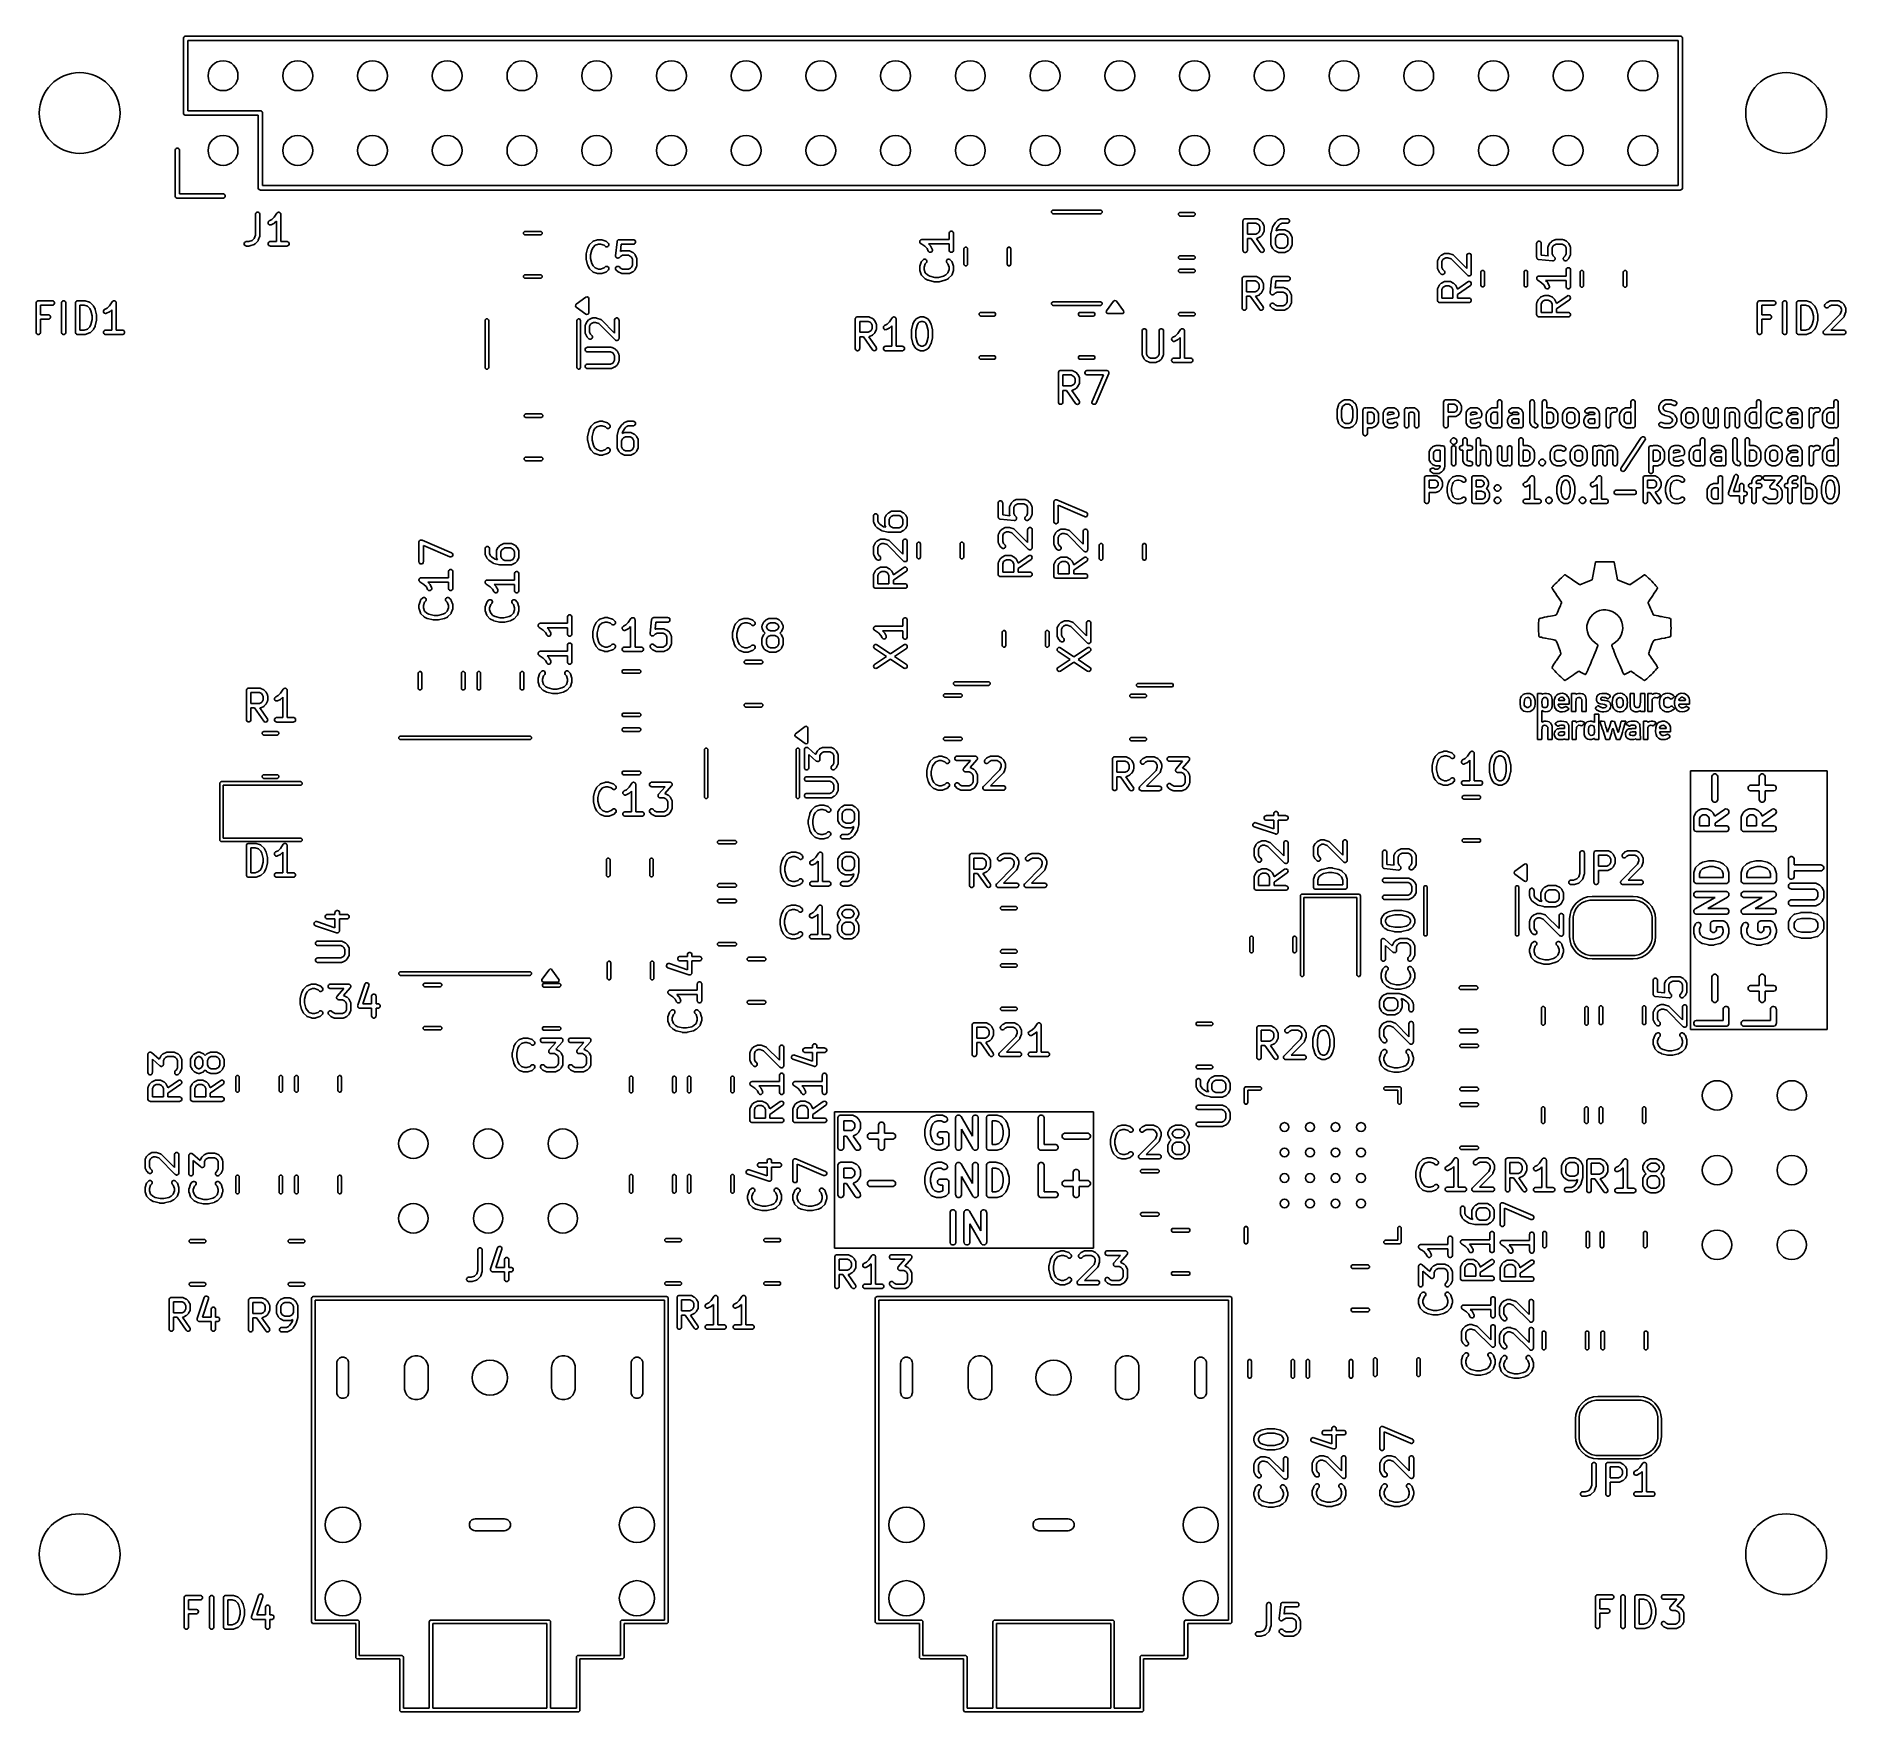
# Model space of a CAD drawing. Extents: x 1.99 to 4.41, y -4.34 to -2.1.
import ezdxf

# ---------------------------------------------------------------- set-up
doc = ezdxf.new("R2010")
doc.units = 0
doc.header["$MEASUREMENT"] = 0
doc.layers.add('BLACK', color=7, linetype='CONTINUOUS')

msp = doc.modelspace()

# ---------------------------------------------------------------- linework, layer by layer
at = {"layer": 'BLACK', "linetype": 'CONTINUOUS'}
for p, q in [((2.186, -2.1047), (2.1861, -2.1041)), ((2.186, -2.2047), (2.186, -2.1047)), ((2.1861, -2.1041), (2.1865, -2.1031)), ((2.1865, -2.1031), (2.1873, -2.1023)), ((2.1873, -2.1023), (2.1884, -2.1018)), ((2.1884, -2.1018), (2.189, -2.1018)), ((2.189, -2.1018), (4.189, -2.1018)), ((4.189, -2.1018), (4.1896, -2.1018)), ((4.1896, -2.1018), (4.1906, -2.1023)), ((4.1906, -2.1023), (4.1914, -2.1031)), ((4.1914, -2.1031), (4.1919, -2.1041)), ((4.1919, -2.1041), (4.1919, -2.1047)), ((4.1919, -2.1047), (4.1919, -2.3047)), ((2.1919, -2.1077), (2.1919, -2.2018)), ((4.186, -2.1077), (2.1919, -2.1077)), ((4.186, -2.3018), (4.186, -2.1077)), ((2.1919, -2.2018), (2.289, -2.2018)), ((2.289, -2.2018), (2.2896, -2.2018)), ((2.2896, -2.2018), (2.2906, -2.2023)), ((2.2906, -2.2023), (2.2914, -2.2031)), ((2.2914, -2.2031), (2.2919, -2.2041)), ((2.1861, -2.2053), (2.186, -2.2047)), ((2.1865, -2.2064), (2.1861, -2.2053)), ((2.1873, -2.2072), (2.1865, -2.2064)), ((2.1884, -2.2076), (2.1873, -2.2072)), ((2.189, -2.2077), (2.1884, -2.2076)), ((2.286, -2.2077), (2.189, -2.2077)), ((2.286, -2.3047), (2.286, -2.2077)), ((2.2919, -2.2041), (2.2919, -2.2047)), ((2.2919, -2.2047), (2.2919, -2.3018)), ((2.1763, -2.2523), (2.1774, -2.2518)), ((2.1774, -2.2518), (2.1785, -2.2518)), ((2.1785, -2.2518), (2.1796, -2.2523)), ((2.175, -2.2547), (2.1751, -2.2541)), ((2.175, -2.3157), (2.175, -2.2547)), ((2.1751, -2.2541), (2.1755, -2.2531)), ((2.1755, -2.2531), (2.1763, -2.2523)), ((2.1796, -2.2523), (2.1804, -2.2531)), ((2.1804, -2.2531), (2.1808, -2.2541)), ((2.1808, -2.2541), (2.1809, -2.2547)), ((2.1809, -2.2547), (2.1809, -2.3128)), ((2.1751, -2.3163), (2.175, -2.3157)), ((2.1755, -2.3174), (2.1751, -2.3163)), ((2.1763, -2.3182), (2.1755, -2.3174)), ((2.1774, -2.3186), (2.1763, -2.3182)), ((2.178, -2.3187), (2.1774, -2.3186)), ((2.239, -2.3187), (2.178, -2.3187)), ((2.1809, -2.3128), (2.239, -2.3128)), ((2.239, -2.3128), (2.2396, -2.3129)), ((2.2396, -2.3186), (2.239, -2.3187)), ((2.2396, -2.3129), (2.2406, -2.3133)), ((2.2406, -2.3182), (2.2396, -2.3186)), ((2.2406, -2.3133), (2.2414, -2.3141)), ((2.2414, -2.3174), (2.2406, -2.3182)), ((2.2414, -2.3141), (2.2419, -2.3152)), ((2.2419, -2.3163), (2.2414, -2.3174)), ((2.2419, -2.3152), (2.2419, -2.3163)), ((2.2861, -2.3053), (2.286, -2.3047)), ((2.2865, -2.3064), (2.2861, -2.3053)), ((2.2873, -2.3072), (2.2865, -2.3064)), ((2.2884, -2.3076), (2.2873, -2.3072)), ((2.289, -2.3077), (2.2884, -2.3076)), ((4.189, -2.3077), (2.289, -2.3077)), ((2.2919, -2.3018), (4.186, -2.3018)), ((4.1896, -2.3076), (4.189, -2.3077)), ((4.1906, -2.3072), (4.1896, -2.3076)), ((4.1914, -2.3064), (4.1906, -2.3072)), ((4.1919, -2.3053), (4.1914, -2.3064)), ((4.1919, -2.3047), (4.1919, -2.3053)), ((2.2823, -2.3403), (2.2824, -2.3398)), ((2.2823, -2.368), (2.2823, -2.3403)), ((2.2824, -2.3398), (2.2828, -2.3387)), ((2.2828, -2.3387), (2.2837, -2.3379)), ((2.2837, -2.3379), (2.2847, -2.3375)), ((2.2847, -2.3375), (2.2859, -2.3375)), ((2.2859, -2.3375), (2.2869, -2.3379)), ((2.2869, -2.3379), (2.2878, -2.3387)), ((2.2878, -2.3387), (2.2882, -2.3398)), ((2.2882, -2.3398), (2.2883, -2.3403)), ((2.2883, -2.3403), (2.2883, -2.3685)), ((2.3009, -2.349), (2.3042, -2.3473)), ((2.3042, -2.3473), (2.3074, -2.3441)), ((2.3074, -2.3441), (2.311, -2.3387)), ((2.311, -2.3387), (2.3113, -2.3383)), ((2.311, -2.3387), (2.311, -2.3387)), ((2.311, -2.3387), (2.311, -2.3387)), ((2.311, -2.3387), (2.311, -2.3387)), ((2.3113, -2.3383), (2.3116, -2.3381)), ((2.3116, -2.3381), (2.3118, -2.3379)), ((2.3118, -2.3379), (2.3121, -2.3378)), ((2.3121, -2.3378), (2.3123, -2.3376)), ((2.3123, -2.3376), (2.3126, -2.3376)), ((2.3126, -2.3376), (2.3128, -2.3375)), ((2.3128, -2.3375), (2.3131, -2.3375)), ((2.3131, -2.3375), (2.3134, -2.3374)), ((2.3134, -2.3374), (2.3137, -2.3375)), ((2.3137, -2.3375), (2.314, -2.3375)), ((2.314, -2.3375), (2.3143, -2.3376)), ((2.3143, -2.3376), (2.3146, -2.3376)), ((2.3146, -2.3376), (2.3148, -2.3378)), ((2.3148, -2.3378), (2.3151, -2.3379)), ((2.3151, -2.3379), (2.3153, -2.3381)), ((2.3153, -2.3381), (2.3155, -2.3383)), ((2.3155, -2.3383), (2.3157, -2.3385)), ((2.3157, -2.3385), (2.3159, -2.3387)), ((2.3159, -2.3387), (2.316, -2.339)), ((2.316, -2.339), (2.3162, -2.3392)), ((2.3162, -2.3392), (2.3162, -2.3395)), ((2.3162, -2.3395), (2.3163, -2.3398)), ((2.3163, -2.3398), (2.3164, -2.3403)), ((2.3164, -2.3403), (2.3164, -2.3403)), ((2.3164, -2.3403), (2.3164, -2.3403)), ((2.3164, -2.3403), (2.3164, -2.3403)), ((2.3164, -2.3403), (2.3164, -2.3768)), ((3.3478, -2.3361), (3.3491, -2.3348)), ((3.3478, -2.3379), (3.3478, -2.3361)), ((3.3491, -2.3392), (3.3478, -2.3379)), ((3.3491, -2.3348), (3.35, -2.3346)), ((3.35, -2.3394), (3.3491, -2.3392)), ((3.35, -2.3346), (3.3815, -2.3346)), ((3.3815, -2.3394), (3.35, -2.3394)), ((3.3815, -2.3346), (3.413, -2.3346)), ((3.413, -2.3394), (3.3815, -2.3394)), ((3.413, -2.3346), (3.4139, -2.3348)), ((3.4139, -2.3392), (3.413, -2.3394)), ((3.4139, -2.3348), (3.4152, -2.3361)), ((3.4152, -2.3379), (3.4139, -2.3392)), ((3.4152, -2.3361), (3.4152, -2.3379)), ((3.5174, -2.3393), (3.5187, -2.338)), ((3.5174, -2.3411), (3.5174, -2.3393)), ((3.5187, -2.3423), (3.5174, -2.3411)), ((3.5187, -2.338), (3.5196, -2.3378)), ((3.5196, -2.3425), (3.5187, -2.3423)), ((3.5196, -2.3378), (3.5375, -2.3378)), ((3.5375, -2.3425), (3.5196, -2.3425)), ((3.5375, -2.3378), (3.5384, -2.338)), ((3.5384, -2.3423), (3.5375, -2.3425)), ((3.5384, -2.338), (3.5397, -2.3393)), ((3.5397, -2.3411), (3.5384, -2.3423)), ((3.5397, -2.3393), (3.5397, -2.3411)), ((3.6038, -2.349), (3.6039, -2.3484)), ((3.6039, -2.3484), (3.6043, -2.3474)), ((3.6043, -2.3474), (3.6051, -2.3466)), ((3.6051, -2.3466), (3.6062, -2.3461)), ((3.6062, -2.3461), (3.6068, -2.3461)), ((3.6068, -2.3461), (3.6218, -2.3461)), ((3.6218, -2.3461), (3.6223, -2.3461)), ((3.6223, -2.3461), (3.6224, -2.3462)), ((3.6224, -2.3462), (3.6225, -2.3462)), ((3.6225, -2.3462), (3.6231, -2.3464)), ((3.6231, -2.3464), (3.6268, -2.3482)), ((3.6268, -2.3482), (3.6271, -2.3484)), ((3.6271, -2.3484), (3.6272, -2.3484)), ((3.6272, -2.3484), (3.6272, -2.3485)), ((3.6272, -2.3485), (3.6273, -2.3486)), ((3.6273, -2.3486), (3.6274, -2.3486)), ((3.6274, -2.3486), (3.6276, -2.3488)), ((3.6276, -2.3488), (3.6295, -2.3507)), ((3.6478, -2.3507), (3.6497, -2.3488)), ((3.6497, -2.3488), (3.6499, -2.3486)), ((3.6499, -2.3486), (3.65, -2.3486)), ((3.65, -2.3485), (3.6501, -2.3484)), ((3.65, -2.3486), (3.65, -2.3485)), ((3.6501, -2.3484), (3.6502, -2.3484)), ((3.6502, -2.3484), (3.6504, -2.3482)), ((3.6504, -2.3482), (3.6542, -2.3464)), ((3.6542, -2.3464), (3.6547, -2.3462)), ((3.6547, -2.3462), (3.6548, -2.3462)), ((3.6548, -2.3462), (3.6549, -2.3461)), ((3.6549, -2.3461), (3.6555, -2.3461)), ((3.6555, -2.3461), (3.663, -2.3461)), ((3.663, -2.3461), (3.6636, -2.3461)), ((3.6636, -2.3461), (3.6647, -2.3466)), ((3.6647, -2.3466), (3.6655, -2.3474)), ((3.6655, -2.3474), (3.6659, -2.3484)), ((3.6659, -2.3484), (3.6659, -2.3496)), ((2.2781, -2.3753), (2.2808, -2.3725)), ((2.2808, -2.3725), (2.2823, -2.368)), ((2.2881, -2.3694), (2.2862, -2.375)), ((2.2882, -2.3691), (2.2881, -2.3694)), ((2.2883, -2.3685), (2.2882, -2.3688)), ((2.2882, -2.3688), (2.2882, -2.3688)), ((2.2882, -2.3688), (2.2882, -2.3689)), ((2.2882, -2.3689), (2.2882, -2.369)), ((2.2882, -2.369), (2.2882, -2.3691)), ((2.2992, -2.3512), (2.2996, -2.3501)), ((2.2993, -2.3524), (2.2992, -2.3512)), ((2.2998, -2.3534), (2.2993, -2.3524)), ((2.2996, -2.3501), (2.3004, -2.3493)), ((2.3007, -2.3542), (2.2998, -2.3534)), ((2.3004, -2.3493), (2.3009, -2.349)), ((2.3018, -2.3545), (2.3007, -2.3542)), ((2.303, -2.3544), (2.3018, -2.3545)), ((2.3035, -2.3542), (2.303, -2.3544)), ((2.3072, -2.3524), (2.3035, -2.3542)), ((2.3075, -2.3522), (2.3072, -2.3524)), ((2.3076, -2.3522), (2.3075, -2.3522)), ((2.3077, -2.3521), (2.3076, -2.3521)), ((2.3076, -2.3521), (2.3076, -2.3522)), ((2.3078, -2.352), (2.3077, -2.3521)), ((2.308, -2.3518), (2.3078, -2.352)), ((2.3105, -2.3494), (2.308, -2.3518)), ((2.3105, -2.3768), (2.3105, -2.3494)), ((2.6411, -2.3646), (2.6424, -2.3634)), ((2.6411, -2.3665), (2.6411, -2.3646)), ((2.6424, -2.3677), (2.6411, -2.3665)), ((2.6424, -2.3634), (2.6433, -2.3632)), ((2.6433, -2.3679), (2.6424, -2.3677)), ((2.6433, -2.3632), (2.6638, -2.3632)), ((2.6638, -2.3679), (2.6433, -2.3679)), ((2.6638, -2.3632), (2.6647, -2.3634)), ((2.6647, -2.3677), (2.6638, -2.3679)), ((2.6647, -2.3634), (2.666, -2.3646)), ((2.666, -2.3665), (2.6647, -2.3677)), ((2.666, -2.3646), (2.666, -2.3665)), ((3.2106, -2.3657), (3.2107, -2.3651)), ((3.2106, -2.374), (3.2106, -2.3657)), ((3.2107, -2.3651), (3.2111, -2.3641)), ((3.2111, -2.3641), (3.2119, -2.3633)), ((3.2119, -2.3633), (3.213, -2.3628)), ((3.213, -2.3628), (3.2142, -2.3628)), ((3.2142, -2.3628), (3.2152, -2.3633)), ((3.2152, -2.3633), (3.216, -2.3641)), ((3.216, -2.3641), (3.2165, -2.3651)), ((3.2165, -2.3651), (3.2165, -2.3657)), ((3.2165, -2.3657), (3.2165, -2.3882)), ((3.6038, -2.3884), (3.6038, -2.349)), ((3.6211, -2.352), (3.6097, -2.352)), ((3.6097, -2.352), (3.6097, -2.3667)), ((3.6097, -2.3667), (3.6211, -2.3667)), ((3.6146, -2.3726), (3.6097, -2.3726)), ((3.6097, -2.3726), (3.6097, -2.3884)), ((3.6268, -2.3901), (3.6146, -2.3726)), ((3.6238, -2.3533), (3.6211, -2.352)), ((3.6211, -2.3667), (3.6238, -2.3653)), ((3.6223, -2.3725), (3.6218, -2.3726)), ((3.6218, -2.3726), (3.6317, -2.3867)), ((3.6224, -2.3725), (3.6223, -2.3725)), ((3.6225, -2.3725), (3.6224, -2.3725)), ((3.6231, -2.3723), (3.6225, -2.3725)), ((3.6268, -2.3704), (3.6231, -2.3723)), ((3.625, -2.3545), (3.6238, -2.3533)), ((3.6238, -2.3653), (3.625, -2.3641)), ((3.6263, -2.3572), (3.625, -2.3545)), ((3.625, -2.3641), (3.6263, -2.3614)), ((3.6263, -2.3614), (3.6263, -2.3572)), ((3.6271, -2.3702), (3.6268, -2.3704)), ((3.6272, -2.3702), (3.6271, -2.3702)), ((3.6273, -2.3701), (3.6272, -2.3701)), ((3.6272, -2.3701), (3.6272, -2.3702)), ((3.6274, -2.37), (3.6273, -2.3701)), ((3.6276, -2.3698), (3.6274, -2.37)), ((3.6295, -2.368), (3.6276, -2.3698)), ((3.6295, -2.3507), (3.6297, -2.3509)), ((3.6297, -2.3677), (3.6295, -2.368)), ((3.6297, -2.3509), (3.6297, -2.3509)), ((3.6297, -2.3509), (3.6298, -2.351)), ((3.6298, -2.3676), (3.6297, -2.3677)), ((3.6297, -2.3677), (3.6297, -2.3677)), ((3.6298, -2.351), (3.6298, -2.3511)), ((3.6298, -2.3511), (3.6299, -2.3512)), ((3.6299, -2.3674), (3.6298, -2.3675)), ((3.6298, -2.3675), (3.6298, -2.3676)), ((3.6299, -2.3512), (3.63, -2.3514)), ((3.63, -2.3672), (3.6299, -2.3674)), ((3.63, -2.3514), (3.6319, -2.3552)), ((3.6319, -2.3635), (3.63, -2.3672)), ((3.6319, -2.3552), (3.6321, -2.3557)), ((3.6321, -2.3629), (3.6319, -2.3635)), ((3.6321, -2.3557), (3.6321, -2.3558)), ((3.6321, -2.3558), (3.6322, -2.3559)), ((3.6322, -2.3627), (3.6321, -2.3628)), ((3.6321, -2.3628), (3.6321, -2.3629)), ((3.6322, -2.3559), (3.6322, -2.3565)), ((3.6322, -2.3565), (3.6322, -2.3621)), ((3.6322, -2.3621), (3.6322, -2.3627)), ((3.6413, -2.3655), (3.6414, -2.3653)), ((3.6413, -2.3657), (3.6413, -2.3655)), ((3.6413, -2.3658), (3.6413, -2.3657)), ((3.6413, -2.3659), (3.6413, -2.3658)), ((3.6413, -2.3809), (3.6413, -2.3659)), ((3.6414, -2.3652), (3.6433, -2.3577)), ((3.6414, -2.3653), (3.6414, -2.3652)), ((3.6414, -2.3653), (3.6414, -2.3653)), ((3.6433, -2.3577), (3.6434, -2.3573)), ((3.6434, -2.3572), (3.6435, -2.3571)), ((3.6434, -2.3573), (3.6434, -2.3572)), ((3.6434, -2.3573), (3.6434, -2.3573)), ((3.6435, -2.3571), (3.6437, -2.3567)), ((3.6435, -2.3571), (3.6435, -2.3571)), ((3.6437, -2.3567), (3.6474, -2.3511)), ((3.6486, -2.3695), (3.6472, -2.3722)), ((3.6472, -2.3722), (3.6472, -2.3802)), ((3.6474, -2.3511), (3.6476, -2.3509)), ((3.6474, -2.3511), (3.6474, -2.3511)), ((3.6474, -2.3511), (3.6474, -2.3511)), ((3.6476, -2.3509), (3.6478, -2.3507)), ((3.6478, -2.3507), (3.6478, -2.3507)), ((3.6478, -2.3507), (3.6478, -2.3507)), ((3.6489, -2.3596), (3.6481, -2.3625)), ((3.6481, -2.3625), (3.6504, -2.3614)), ((3.6498, -2.3683), (3.6486, -2.3695)), ((3.6522, -2.3546), (3.6489, -2.3596)), ((3.6525, -2.367), (3.6498, -2.3683)), ((3.6504, -2.3614), (3.651, -2.3612)), ((3.651, -2.3612), (3.6511, -2.3612)), ((3.6511, -2.3612), (3.6512, -2.3611)), ((3.6512, -2.3611), (3.6518, -2.3611)), ((3.6518, -2.3611), (3.6593, -2.3611)), ((3.6535, -2.3533), (3.6522, -2.3546)), ((3.6586, -2.367), (3.6525, -2.367)), ((3.6562, -2.352), (3.6535, -2.3533)), ((3.663, -2.352), (3.6562, -2.352)), ((3.6613, -2.3683), (3.6586, -2.367)), ((3.6593, -2.3611), (3.6598, -2.3611)), ((3.6598, -2.3611), (3.6599, -2.3612)), ((3.6599, -2.3612), (3.66, -2.3612)), ((3.66, -2.3612), (3.6606, -2.3614)), ((3.6606, -2.3614), (3.6643, -2.3632)), ((3.6625, -2.3695), (3.6613, -2.3683)), ((3.6638, -2.3722), (3.6625, -2.3695)), ((3.6636, -2.3519), (3.663, -2.352)), ((3.6647, -2.3515), (3.6636, -2.3519)), ((3.6638, -2.3802), (3.6638, -2.3722)), ((3.6643, -2.3632), (3.6646, -2.3634)), ((3.6646, -2.3634), (3.6647, -2.3634)), ((3.6655, -2.3506), (3.6647, -2.3515)), ((3.6647, -2.3634), (3.6647, -2.3635)), ((3.6647, -2.3635), (3.6648, -2.3635)), ((3.6648, -2.3635), (3.6649, -2.3636)), ((3.6649, -2.3636), (3.6651, -2.3638)), ((3.6651, -2.3638), (3.667, -2.3657)), ((3.6659, -2.3496), (3.6655, -2.3506)), ((3.667, -2.3657), (3.6672, -2.3659)), ((3.6672, -2.3659), (3.6672, -2.3659)), ((3.6672, -2.3659), (3.6673, -2.366)), ((3.6673, -2.366), (3.6673, -2.3661)), ((3.6673, -2.3661), (3.6674, -2.3662)), ((3.6674, -2.3662), (3.6675, -2.3664)), ((3.6675, -2.3664), (3.6694, -2.3702)), ((3.6694, -2.3702), (3.6696, -2.3707)), ((3.6696, -2.3707), (3.6696, -2.3708)), ((3.6696, -2.3708), (3.6697, -2.3709)), ((3.6697, -2.3709), (3.6697, -2.3715)), ((3.6697, -2.3715), (3.6697, -2.3809)), ((2.2674, -2.3791), (2.2678, -2.3781)), ((2.2674, -2.3803), (2.2674, -2.3791)), ((2.2678, -2.3814), (2.2674, -2.3803)), ((2.2678, -2.3781), (2.2687, -2.3773)), ((2.2687, -2.3822), (2.2678, -2.3814)), ((2.2687, -2.3773), (2.2697, -2.3768)), ((2.2697, -2.3826), (2.2687, -2.3822)), ((2.2697, -2.3768), (2.2703, -2.3768)), ((2.2703, -2.3827), (2.2697, -2.3826)), ((2.2703, -2.3768), (2.2736, -2.3768)), ((2.2741, -2.3827), (2.2703, -2.3827)), ((2.2736, -2.3768), (2.2781, -2.3753)), ((2.2743, -2.3826), (2.2741, -2.3827)), ((2.2744, -2.3826), (2.2743, -2.3826)), ((2.2745, -2.3826), (2.2744, -2.3826)), ((2.2746, -2.3826), (2.2745, -2.3826)), ((2.2747, -2.3826), (2.2746, -2.3826)), ((2.275, -2.3825), (2.2747, -2.3826)), ((2.2806, -2.3806), (2.275, -2.3825)), ((2.2811, -2.3804), (2.2806, -2.3806)), ((2.2812, -2.3803), (2.2811, -2.3804)), ((2.2813, -2.3803), (2.2812, -2.3803)), ((2.2818, -2.3799), (2.2813, -2.3803)), ((2.2855, -2.3762), (2.2818, -2.3799)), ((2.2859, -2.3757), (2.2855, -2.3762)), ((2.286, -2.3756), (2.2859, -2.3756)), ((2.2859, -2.3756), (2.2859, -2.3757)), ((2.2862, -2.375), (2.286, -2.3756)), ((2.2993, -2.3791), (2.2997, -2.3781)), ((2.2993, -2.3803), (2.2993, -2.3791)), ((2.2997, -2.3814), (2.2993, -2.3803)), ((2.2997, -2.3781), (2.3005, -2.3773)), ((2.3005, -2.3822), (2.2997, -2.3814)), ((2.3005, -2.3773), (2.3016, -2.3768)), ((2.3016, -2.3826), (2.3005, -2.3822)), ((2.3016, -2.3768), (2.3022, -2.3768)), ((2.3022, -2.3827), (2.3016, -2.3826)), ((2.3022, -2.3768), (2.3105, -2.3768)), ((2.3247, -2.3827), (2.3022, -2.3827)), ((2.3164, -2.3768), (2.3247, -2.3768)), ((2.3247, -2.3768), (2.3252, -2.3768)), ((2.3252, -2.3826), (2.3247, -2.3827)), ((2.3252, -2.3768), (2.3263, -2.3773)), ((2.3263, -2.3822), (2.3252, -2.3826)), ((2.3263, -2.3773), (2.3271, -2.3781)), ((2.3271, -2.3814), (2.3263, -2.3822)), ((2.3271, -2.3781), (2.3276, -2.3791)), ((2.3276, -2.3803), (2.3271, -2.3814)), ((2.3276, -2.3791), (2.3276, -2.3803)), ((2.725, -2.3934), (2.7251, -2.3933)), ((2.725, -2.3935), (2.725, -2.3934)), ((2.725, -2.3937), (2.725, -2.3935)), ((2.725, -2.3939), (2.725, -2.3937)), ((2.725, -2.394), (2.725, -2.3939)), ((2.725, -2.3939), (2.725, -2.3939)), ((2.725, -2.3997), (2.725, -2.394)), ((2.7251, -2.3933), (2.7269, -2.3858)), ((2.7269, -2.3858), (2.7269, -2.3858)), ((2.7269, -2.3858), (2.727, -2.3858)), ((2.727, -2.3855), (2.7271, -2.3853)), ((2.727, -2.3858), (2.727, -2.3855)), ((2.7271, -2.3853), (2.7272, -2.3852)), ((2.7271, -2.3853), (2.7271, -2.3853)), ((2.7272, -2.3852), (2.729, -2.3815)), ((2.729, -2.3815), (2.7292, -2.3812)), ((2.7292, -2.3812), (2.7292, -2.3811)), ((2.7292, -2.3811), (2.7293, -2.3811)), ((2.7293, -2.381), (2.7294, -2.3809)), ((2.7293, -2.3811), (2.7293, -2.381)), ((2.7294, -2.3809), (2.7296, -2.3807)), ((2.7296, -2.3807), (2.7333, -2.3769)), ((2.7326, -2.3876), (2.7309, -2.3944)), ((2.7309, -2.3944), (2.7309, -2.3993)), ((2.7341, -2.3845), (2.7326, -2.3876)), ((2.7333, -2.3769), (2.7338, -2.3766)), ((2.7338, -2.3766), (2.7339, -2.3765)), ((2.7339, -2.3765), (2.734, -2.3765)), ((2.734, -2.3765), (2.7345, -2.3762)), ((2.737, -2.3816), (2.7341, -2.3845)), ((2.7345, -2.3762), (2.7401, -2.3744)), ((2.7415, -2.3801), (2.737, -2.3816)), ((2.7401, -2.3744), (2.7404, -2.3743)), ((2.7404, -2.3743), (2.7405, -2.3743)), ((2.7405, -2.3743), (2.7406, -2.3743)), ((2.7406, -2.3743), (2.7407, -2.3742)), ((2.7407, -2.3742), (2.7408, -2.3742)), ((2.7408, -2.3742), (2.741, -2.3742)), ((2.741, -2.3742), (2.7448, -2.3742)), ((2.7443, -2.3801), (2.7415, -2.3801)), ((2.7488, -2.3816), (2.7443, -2.3801)), ((2.7448, -2.3742), (2.7451, -2.3742)), ((2.7451, -2.3742), (2.7452, -2.3742)), ((2.7452, -2.3742), (2.7453, -2.3743)), ((2.7453, -2.3743), (2.7454, -2.3743)), ((2.7454, -2.3743), (2.7454, -2.3743)), ((2.7454, -2.3743), (2.7457, -2.3744)), ((2.7457, -2.3744), (2.7514, -2.3762)), ((2.7502, -2.383), (2.7488, -2.3816)), ((2.7507, -2.3834), (2.7502, -2.383)), ((2.7517, -2.3838), (2.7507, -2.3834)), ((2.7514, -2.3762), (2.7519, -2.3765)), ((2.7529, -2.3838), (2.7517, -2.3838)), ((2.7519, -2.3765), (2.752, -2.3765)), ((2.752, -2.3765), (2.7521, -2.3766)), ((2.7521, -2.3766), (2.7525, -2.3769)), ((2.7525, -2.3769), (2.7544, -2.3788)), ((2.7539, -2.3834), (2.7529, -2.3838)), ((2.7548, -2.3825), (2.7539, -2.3834)), ((2.7544, -2.3788), (2.7548, -2.3793)), ((2.7548, -2.3793), (2.7552, -2.3803)), ((2.7552, -2.3815), (2.7548, -2.3825)), ((2.7552, -2.3803), (2.7552, -2.3815)), ((2.7644, -2.3956), (2.7662, -2.3769)), ((2.7644, -2.3962), (2.7644, -2.3956)), ((2.7644, -2.3963), (2.7644, -2.3962)), ((2.7644, -2.3965), (2.7644, -2.3963)), ((2.7646, -2.3969), (2.7644, -2.3965)), ((2.7647, -2.3973), (2.7646, -2.3969)), ((2.7648, -2.3974), (2.7647, -2.3973)), ((2.7662, -2.3769), (2.7663, -2.3767)), ((2.7663, -2.3763), (2.7665, -2.3759)), ((2.7663, -2.3765), (2.7663, -2.3763)), ((2.7663, -2.3766), (2.7663, -2.3765)), ((2.7663, -2.3767), (2.7663, -2.3766)), ((2.7665, -2.3759), (2.7667, -2.3755)), ((2.7667, -2.3755), (2.7668, -2.3754)), ((2.7668, -2.3754), (2.7669, -2.3753)), ((2.7669, -2.3753), (2.7672, -2.375)), ((2.7672, -2.375), (2.7675, -2.3747)), ((2.7675, -2.3747), (2.7677, -2.3746)), ((2.7677, -2.3746), (2.7678, -2.3746)), ((2.7678, -2.3746), (2.7682, -2.3744)), ((2.7682, -2.3744), (2.7686, -2.3743)), ((2.7686, -2.3743), (2.7688, -2.3742)), ((2.7688, -2.3742), (2.7689, -2.3742)), ((2.7689, -2.3742), (2.769, -2.3742)), ((2.769, -2.3742), (2.7692, -2.3742)), ((2.7692, -2.3742), (2.7879, -2.3742)), ((2.7709, -2.3965), (2.7694, -2.398)), ((2.7718, -2.3801), (2.7709, -2.3899)), ((2.7709, -2.3899), (2.7716, -2.3895)), ((2.7736, -2.3951), (2.7709, -2.3965)), ((2.7716, -2.3895), (2.7721, -2.3893)), ((2.7879, -2.3801), (2.7718, -2.3801)), ((2.7721, -2.3893), (2.7722, -2.3893)), ((2.7722, -2.3893), (2.7723, -2.3893)), ((2.7723, -2.3893), (2.7729, -2.3892)), ((2.7729, -2.3892), (2.7823, -2.3892)), ((2.7816, -2.3951), (2.7736, -2.3951)), ((2.7843, -2.3965), (2.7816, -2.3951)), ((2.7823, -2.3892), (2.7829, -2.3893)), ((2.7829, -2.3893), (2.783, -2.3893)), ((2.783, -2.3893), (2.7831, -2.3893)), ((2.7831, -2.3893), (2.7836, -2.3895)), ((2.7836, -2.3895), (2.7874, -2.3914)), ((2.7855, -2.3977), (2.7843, -2.3965)), ((2.7874, -2.3914), (2.7876, -2.3915)), ((2.7876, -2.3915), (2.7877, -2.3916)), ((2.7877, -2.3916), (2.7878, -2.3916)), ((2.7878, -2.3916), (2.7879, -2.3917)), ((2.7879, -2.3742), (2.7885, -2.3743)), ((2.7885, -2.3801), (2.7879, -2.3801)), ((2.7879, -2.3917), (2.7879, -2.3918)), ((2.7879, -2.3918), (2.7881, -2.3919)), ((2.7881, -2.3919), (2.79, -2.3938)), ((2.7885, -2.3743), (2.7896, -2.3747)), ((2.7896, -2.3796), (2.7885, -2.3801)), ((2.7896, -2.3747), (2.7904, -2.3755)), ((2.7904, -2.3788), (2.7896, -2.3796)), ((2.79, -2.3938), (2.7902, -2.394)), ((2.7902, -2.394), (2.7902, -2.3941)), ((2.7902, -2.3941), (2.7903, -2.3942)), ((2.7903, -2.3942), (2.7904, -2.3943)), ((2.7904, -2.3755), (2.7908, -2.3766)), ((2.7908, -2.3777), (2.7904, -2.3788)), ((2.7904, -2.3943), (2.7904, -2.3943)), ((2.7904, -2.3943), (2.7906, -2.3946)), ((2.7906, -2.3946), (2.7924, -2.3983)), ((2.7908, -2.3766), (2.7908, -2.3777)), ((3.1713, -2.3764), (3.1714, -2.3761)), ((3.1713, -2.3767), (3.1713, -2.3764)), ((3.1713, -2.377), (3.1713, -2.3767)), ((3.1713, -2.3773), (3.1713, -2.377)), ((3.1713, -2.3775), (3.1713, -2.3773)), ((3.1714, -2.3778), (3.1713, -2.3775)), ((3.1714, -2.3761), (3.1715, -2.3758)), ((3.1715, -2.3781), (3.1714, -2.3778)), ((3.1715, -2.3758), (3.1716, -2.3756)), ((3.1716, -2.3783), (3.1715, -2.3781)), ((3.1716, -2.3756), (3.1718, -2.3753)), ((3.1718, -2.3786), (3.1716, -2.3783)), ((3.1718, -2.3753), (3.172, -2.3751)), ((3.172, -2.3788), (3.1718, -2.3786)), ((3.172, -2.3751), (3.1721, -2.3749)), ((3.1721, -2.3791), (3.172, -2.3788)), ((3.1721, -2.3749), (3.1724, -2.3747)), ((3.1726, -2.3794), (3.1721, -2.3791)), ((3.1724, -2.3747), (3.1726, -2.3745)), ((3.1726, -2.3745), (3.1728, -2.3744)), ((3.1779, -2.383), (3.1726, -2.3794)), ((3.1726, -2.3794), (3.1726, -2.3794)), ((3.1726, -2.3794), (3.1726, -2.3794)), ((3.1726, -2.3794), (3.1726, -2.3794)), ((3.1728, -2.3744), (3.1731, -2.3742)), ((3.1731, -2.3742), (3.1734, -2.3742)), ((3.1734, -2.3742), (3.1736, -2.3741)), ((3.1736, -2.3741), (3.1742, -2.374)), ((3.1742, -2.374), (3.1742, -2.374)), ((3.1742, -2.374), (3.1742, -2.374)), ((3.1742, -2.374), (3.1742, -2.374)), ((3.1742, -2.374), (3.2106, -2.374)), ((3.1812, -2.3862), (3.1779, -2.383)), ((3.1828, -2.3895), (3.1812, -2.3862)), ((3.1831, -2.39), (3.1828, -2.3895)), ((3.184, -2.3908), (3.1831, -2.39)), ((3.2106, -2.3799), (3.1832, -2.3799)), ((3.1832, -2.3799), (3.1857, -2.3824)), ((3.1851, -2.3911), (3.184, -2.3908)), ((3.1862, -2.3911), (3.1851, -2.3911)), ((3.1857, -2.3824), (3.1859, -2.3826)), ((3.1859, -2.3826), (3.1859, -2.3827)), ((3.1859, -2.3827), (3.186, -2.3827)), ((3.186, -2.3827), (3.186, -2.3828)), ((3.186, -2.3828), (3.1861, -2.3829)), ((3.1861, -2.3829), (3.1862, -2.3831)), ((3.1862, -2.3831), (3.1881, -2.3869)), ((3.1873, -2.3905), (3.1862, -2.3911)), ((3.188, -2.3897), (3.1873, -2.3905)), ((3.1884, -2.3886), (3.188, -2.3897)), ((3.1881, -2.3869), (3.1883, -2.3874)), ((3.1883, -2.3874), (3.1884, -2.3886)), ((3.2106, -2.3882), (3.2106, -2.3799)), ((3.2107, -2.3888), (3.2106, -2.3882)), ((3.2111, -2.3899), (3.2107, -2.3888)), ((3.2119, -2.3907), (3.2111, -2.3899)), ((3.213, -2.3911), (3.2119, -2.3907)), ((3.2142, -2.3911), (3.213, -2.3911)), ((3.2152, -2.3907), (3.2142, -2.3911)), ((3.216, -2.3899), (3.2152, -2.3907)), ((3.2165, -2.3888), (3.216, -2.3899)), ((3.2165, -2.3882), (3.2165, -2.3888)), ((3.2305, -2.3864), (3.2307, -2.3855)), ((3.2305, -2.4069), (3.2305, -2.3864)), ((3.2307, -2.3855), (3.232, -2.3842)), ((3.232, -2.3842), (3.2338, -2.3842)), ((3.2338, -2.3842), (3.2351, -2.3855)), ((3.2351, -2.3855), (3.2352, -2.3864)), ((3.2352, -2.3864), (3.2352, -2.4069)), ((3.2884, -2.3864), (3.2886, -2.3855)), ((3.2884, -2.4069), (3.2884, -2.3864)), ((3.2886, -2.3855), (3.2898, -2.3842)), ((3.2898, -2.3842), (3.2917, -2.3842)), ((3.2917, -2.3842), (3.2929, -2.3855)), ((3.2929, -2.3855), (3.2931, -2.3864)), ((3.2931, -2.3864), (3.2931, -2.4069)), ((3.5174, -2.3971), (3.5187, -2.3958)), ((3.5174, -2.3989), (3.5174, -2.3971)), ((3.5187, -2.3958), (3.5196, -2.3957)), ((3.5196, -2.3957), (3.5375, -2.3957)), ((3.5375, -2.3957), (3.5384, -2.3958)), ((3.5384, -2.3958), (3.5397, -2.3971)), ((3.5397, -2.3971), (3.5397, -2.3989)), ((3.6039, -2.389), (3.6038, -2.3884)), ((3.6043, -2.39), (3.6039, -2.389)), ((3.6051, -2.3908), (3.6043, -2.39)), ((3.6062, -2.3913), (3.6051, -2.3908)), ((3.6073, -2.3913), (3.6062, -2.3913)), ((3.6084, -2.3908), (3.6073, -2.3913)), ((3.6092, -2.39), (3.6084, -2.3908)), ((3.6097, -2.389), (3.6092, -2.39)), ((3.6097, -2.3884), (3.6097, -2.389)), ((3.6272, -2.3905), (3.6268, -2.3901)), ((3.6282, -2.3911), (3.6272, -2.3905)), ((3.6293, -2.3913), (3.6282, -2.3911)), ((3.6305, -2.3911), (3.6293, -2.3913)), ((3.6314, -2.3904), (3.6305, -2.3911)), ((3.632, -2.3894), (3.6314, -2.3904)), ((3.6317, -2.3867), (3.632, -2.3872)), ((3.632, -2.3872), (3.6322, -2.3883)), ((3.6322, -2.3883), (3.632, -2.3894)), ((3.6414, -2.3815), (3.6413, -2.3809)), ((3.6414, -2.3816), (3.6414, -2.3815)), ((3.6414, -2.3817), (3.6414, -2.3816)), ((3.6416, -2.3822), (3.6414, -2.3817)), ((3.6435, -2.3859), (3.6416, -2.3822)), ((3.6437, -2.3862), (3.6435, -2.3859)), ((3.6437, -2.3863), (3.6437, -2.3862)), ((3.6437, -2.3864), (3.6437, -2.3863)), ((3.6438, -2.3864), (3.6437, -2.3864)), ((3.6439, -2.3865), (3.6438, -2.3864)), ((3.6441, -2.3867), (3.6439, -2.3865)), ((3.6459, -2.3886), (3.6441, -2.3867)), ((3.6462, -2.3888), (3.6459, -2.3886)), ((3.6463, -2.3889), (3.6462, -2.3888)), ((3.6462, -2.3888), (3.6462, -2.3888)), ((3.6464, -2.389), (3.6463, -2.3889)), ((3.6467, -2.3891), (3.6464, -2.389)), ((3.6464, -2.389), (3.6464, -2.389)), ((3.6504, -2.391), (3.6467, -2.3891)), ((3.6472, -2.3802), (3.6486, -2.3829)), ((3.6486, -2.3829), (3.6498, -2.3841)), ((3.6498, -2.3841), (3.6525, -2.3854)), ((3.651, -2.3912), (3.6504, -2.391)), ((3.6511, -2.3912), (3.651, -2.3912)), ((3.6512, -2.3913), (3.6511, -2.3912)), ((3.6518, -2.3913), (3.6512, -2.3913)), ((3.6593, -2.3913), (3.6518, -2.3913)), ((3.6525, -2.3854), (3.6586, -2.3854)), ((3.6586, -2.3854), (3.6613, -2.3841)), ((3.6598, -2.3913), (3.6593, -2.3913)), ((3.6599, -2.3912), (3.6598, -2.3913)), ((3.66, -2.3912), (3.6599, -2.3912)), ((3.6606, -2.391), (3.66, -2.3912)), ((3.6643, -2.3891), (3.6606, -2.391)), ((3.6613, -2.3841), (3.6625, -2.3829)), ((3.6625, -2.3829), (3.6638, -2.3802)), ((3.6646, -2.389), (3.6643, -2.3891)), ((3.6647, -2.389), (3.6646, -2.389)), ((3.6648, -2.3888), (3.6647, -2.3889)), ((3.6647, -2.3889), (3.6647, -2.389)), ((3.6649, -2.3888), (3.6648, -2.3888)), ((3.6651, -2.3886), (3.6649, -2.3888)), ((3.667, -2.3867), (3.6651, -2.3886)), ((3.6672, -2.3865), (3.667, -2.3867)), ((3.6673, -2.3864), (3.6672, -2.3864)), ((3.6672, -2.3864), (3.6672, -2.3865)), ((3.6674, -2.3862), (3.6673, -2.3863)), ((3.6673, -2.3863), (3.6673, -2.3864)), ((3.6675, -2.3859), (3.6674, -2.3862)), ((3.6694, -2.3822), (3.6675, -2.3859)), ((3.6696, -2.3817), (3.6694, -2.3822)), ((3.6697, -2.3815), (3.6696, -2.3816)), ((3.6696, -2.3816), (3.6696, -2.3817)), ((3.6697, -2.3809), (3.6697, -2.3815)), ((3.8667, -2.3973), (3.8669, -2.3971)), ((3.8669, -2.3971), (3.8688, -2.3952)), ((3.8688, -2.3952), (3.869, -2.395)), ((3.869, -2.395), (3.8691, -2.395)), ((3.8691, -2.395), (3.8691, -2.3949)), ((3.8691, -2.3949), (3.8692, -2.3949)), ((3.8692, -2.3949), (3.8693, -2.3948)), ((3.8693, -2.3948), (3.8695, -2.3947)), ((3.8695, -2.3947), (3.8733, -2.3928)), ((3.8733, -2.3928), (3.8738, -2.3926)), ((3.8738, -2.3926), (3.8739, -2.3926)), ((3.8739, -2.3926), (3.874, -2.3925)), ((3.874, -2.3925), (3.8746, -2.3925)), ((3.8746, -2.3925), (3.8784, -2.3925)), ((3.8784, -2.3925), (3.8787, -2.3925)), ((3.8787, -2.3925), (3.8787, -2.3925)), ((3.8787, -2.3925), (3.8788, -2.3925)), ((3.8788, -2.3925), (3.8789, -2.3925)), ((3.8789, -2.3925), (3.879, -2.3926)), ((3.879, -2.3926), (3.8793, -2.3926)), ((3.8793, -2.3926), (3.8849, -2.3945)), ((3.8849, -2.3945), (3.8855, -2.3948)), ((3.8855, -2.3948), (3.8855, -2.3948)), ((3.8855, -2.3948), (3.8856, -2.3949)), ((3.8856, -2.3949), (3.8861, -2.3952)), ((3.8861, -2.3952), (3.9035, -2.4127)), ((3.9035, -2.3954), (3.9036, -2.3949)), ((3.9035, -2.4127), (3.9035, -2.3954)), ((3.9036, -2.3949), (3.904, -2.3938)), ((3.904, -2.3938), (3.9048, -2.393)), ((3.9048, -2.393), (3.9059, -2.3925)), ((3.9059, -2.3925), (3.9071, -2.3925)), ((3.9071, -2.3925), (3.9081, -2.393)), ((3.9081, -2.393), (3.9089, -2.3938)), ((3.9089, -2.3938), (3.9094, -2.3949)), ((3.9094, -2.3949), (3.9094, -2.3954)), ((3.9094, -2.3954), (3.9094, -2.4198)), ((3.9968, -2.379), (3.9969, -2.3784)), ((3.9968, -2.3977), (3.9968, -2.379)), ((3.9969, -2.3784), (3.9973, -2.3773)), ((3.9973, -2.3773), (3.9982, -2.3765)), ((3.9982, -2.3765), (3.9992, -2.3761)), ((3.9992, -2.3761), (4.0004, -2.3761)), ((4.0004, -2.3761), (4.0014, -2.3765)), ((4.0014, -2.3765), (4.0023, -2.3773)), ((4.0023, -2.3773), (4.0027, -2.3784)), ((4.0027, -2.3784), (4.0027, -2.379)), ((4.0027, -2.379), (4.0027, -2.395)), ((4.0027, -2.395), (4.0125, -2.396)), ((4.0118, -2.3846), (4.0119, -2.384)), ((4.0118, -2.394), (4.0118, -2.3846)), ((4.0119, -2.3945), (4.0118, -2.394)), ((4.0119, -2.3838), (4.0122, -2.3833)), ((4.0119, -2.3839), (4.0119, -2.3838)), ((4.0119, -2.384), (4.0119, -2.3839)), ((4.0119, -2.3946), (4.0119, -2.3945)), ((4.0119, -2.3947), (4.0119, -2.3946)), ((4.0122, -2.3953), (4.0119, -2.3947)), ((4.0122, -2.3833), (4.014, -2.3795)), ((4.0125, -2.396), (4.0122, -2.3953)), ((4.014, -2.3795), (4.0142, -2.3793)), ((4.0142, -2.3792), (4.0143, -2.3791)), ((4.0142, -2.3793), (4.0142, -2.3792)), ((4.0143, -2.3791), (4.0143, -2.379)), ((4.0143, -2.379), (4.0144, -2.379)), ((4.0144, -2.379), (4.0146, -2.3788)), ((4.0146, -2.3788), (4.0165, -2.3769)), ((4.0165, -2.3769), (4.0167, -2.3767)), ((4.0167, -2.3767), (4.0167, -2.3766)), ((4.0167, -2.3766), (4.0168, -2.3766)), ((4.0168, -2.3766), (4.0169, -2.3765)), ((4.0169, -2.3765), (4.017, -2.3765)), ((4.017, -2.3765), (4.0172, -2.3763)), ((4.0172, -2.3763), (4.021, -2.3744)), ((4.0191, -2.3826), (4.0177, -2.3853)), ((4.0177, -2.3853), (4.0177, -2.3933)), ((4.0177, -2.3933), (4.0191, -2.396)), ((4.0203, -2.3814), (4.0191, -2.3826)), ((4.0191, -2.396), (4.0206, -2.3975)), ((4.023, -2.38), (4.0203, -2.3814)), ((4.021, -2.3744), (4.0215, -2.3742)), ((4.0215, -2.3742), (4.0216, -2.3742)), ((4.0216, -2.3742), (4.0217, -2.3742)), ((4.0217, -2.3742), (4.0223, -2.3741)), ((4.0223, -2.3741), (4.0317, -2.3741)), ((4.031, -2.38), (4.023, -2.38)), ((4.0337, -2.3814), (4.031, -2.38)), ((4.0317, -2.3741), (4.0322, -2.3742)), ((4.0322, -2.3742), (4.0323, -2.3742)), ((4.0323, -2.3742), (4.0324, -2.3742)), ((4.0324, -2.3742), (4.033, -2.3744)), ((4.033, -2.3744), (4.0367, -2.3763)), ((4.0333, -2.3975), (4.0349, -2.396)), ((4.0349, -2.3826), (4.0337, -2.3814)), ((4.0362, -2.3853), (4.0349, -2.3826)), ((4.0349, -2.396), (4.0362, -2.3933)), ((4.0362, -2.3933), (4.0362, -2.3853)), ((4.0367, -2.3763), (4.037, -2.3765)), ((4.037, -2.3765), (4.0371, -2.3765)), ((4.0371, -2.3765), (4.0371, -2.3766)), ((4.0371, -2.3766), (4.0372, -2.3766)), ((4.0372, -2.3766), (4.0373, -2.3767)), ((4.0373, -2.3767), (4.0375, -2.3769)), ((4.0375, -2.3769), (4.0394, -2.3788)), ((4.0394, -2.3788), (4.0396, -2.379)), ((4.0396, -2.379), (4.0396, -2.379)), ((4.0396, -2.379), (4.0397, -2.3791)), ((4.0397, -2.3791), (4.0397, -2.3792)), ((4.0397, -2.3792), (4.0398, -2.3793)), ((4.0398, -2.3793), (4.0399, -2.3795)), ((4.0399, -2.3795), (4.0418, -2.3833)), ((4.0418, -2.3953), (4.0399, -2.399)), ((4.0418, -2.3833), (4.042, -2.3838)), ((4.042, -2.3947), (4.0418, -2.3953)), ((4.042, -2.3838), (4.042, -2.3839)), ((4.042, -2.3839), (4.0421, -2.384)), ((4.0421, -2.3945), (4.042, -2.3946)), ((4.042, -2.3946), (4.042, -2.3947)), ((4.0421, -2.384), (4.0421, -2.3846)), ((4.0421, -2.3846), (4.0421, -2.394)), ((4.0421, -2.394), (4.0421, -2.3945)), ((2.6411, -2.4225), (2.6424, -2.4212)), ((2.6424, -2.4212), (2.6433, -2.4211)), ((2.6433, -2.4211), (2.6638, -2.4211)), ((2.6638, -2.4211), (2.6647, -2.4212)), ((2.6647, -2.4212), (2.666, -2.4225)), ((2.725, -2.3998), (2.725, -2.3997)), ((2.725, -2.4), (2.725, -2.3998)), ((2.725, -2.3998), (2.725, -2.3998)), ((2.725, -2.4002), (2.725, -2.4)), ((2.725, -2.4003), (2.725, -2.4002)), ((2.7251, -2.4004), (2.725, -2.4003)), ((2.7269, -2.4079), (2.7251, -2.4004)), ((2.727, -2.4079), (2.7269, -2.4079)), ((2.7269, -2.4079), (2.7269, -2.4079)), ((2.727, -2.4082), (2.727, -2.4079)), ((2.7271, -2.4084), (2.727, -2.4082)), ((2.7272, -2.4085), (2.7271, -2.4084)), ((2.7271, -2.4084), (2.7271, -2.4084)), ((2.729, -2.4122), (2.7272, -2.4085)), ((2.7292, -2.4125), (2.729, -2.4122)), ((2.7293, -2.4126), (2.7292, -2.4125)), ((2.7292, -2.4125), (2.7292, -2.4125)), ((2.7293, -2.4127), (2.7293, -2.4126)), ((2.7294, -2.4128), (2.7293, -2.4127)), ((2.7296, -2.413), (2.7294, -2.4128)), ((2.7333, -2.4167), (2.7296, -2.413)), ((2.7309, -2.3993), (2.7326, -2.4061)), ((2.7326, -2.4061), (2.7341, -2.4092)), ((2.7338, -2.4171), (2.7333, -2.4167)), ((2.7339, -2.4171), (2.7338, -2.4171)), ((2.734, -2.4172), (2.7339, -2.4171)), ((2.7345, -2.4175), (2.734, -2.4172)), ((2.7341, -2.4092), (2.737, -2.4121)), ((2.7401, -2.4193), (2.7345, -2.4175)), ((2.737, -2.4121), (2.7415, -2.4136)), ((2.7404, -2.4194), (2.7401, -2.4193)), ((2.7405, -2.4194), (2.7404, -2.4194)), ((2.7406, -2.4194), (2.7405, -2.4194)), ((2.7407, -2.4195), (2.7406, -2.4194)), ((2.7408, -2.4195), (2.7407, -2.4195)), ((2.741, -2.4195), (2.7408, -2.4195)), ((2.7448, -2.4195), (2.741, -2.4195)), ((2.7415, -2.4136), (2.7443, -2.4136)), ((2.7443, -2.4136), (2.7488, -2.4121)), ((2.7451, -2.4195), (2.7448, -2.4195)), ((2.7452, -2.4195), (2.7451, -2.4195)), ((2.7453, -2.4194), (2.7452, -2.4195)), ((2.7454, -2.4194), (2.7453, -2.4194)), ((2.7457, -2.4193), (2.7454, -2.4194)), ((2.7454, -2.4194), (2.7454, -2.4194)), ((2.7514, -2.4175), (2.7457, -2.4193)), ((2.7488, -2.4121), (2.7502, -2.4107)), ((2.7502, -2.4107), (2.7507, -2.4103)), ((2.7507, -2.4103), (2.7517, -2.4099)), ((2.7519, -2.4172), (2.7514, -2.4175)), ((2.7517, -2.4099), (2.7529, -2.4099)), ((2.752, -2.4171), (2.7519, -2.4172)), ((2.7521, -2.4171), (2.752, -2.4171)), ((2.7525, -2.4167), (2.7521, -2.4171)), ((2.7544, -2.4149), (2.7525, -2.4167)), ((2.7529, -2.4099), (2.7539, -2.4103)), ((2.7539, -2.4103), (2.7548, -2.4111)), ((2.7548, -2.4144), (2.7544, -2.4149)), ((2.7548, -2.4111), (2.7552, -2.4122)), ((2.7552, -2.4134), (2.7548, -2.4144)), ((2.7552, -2.4122), (2.7552, -2.4134)), ((2.7644, -2.4122), (2.7648, -2.4111)), ((2.7644, -2.4134), (2.7644, -2.4122)), ((2.7648, -2.4144), (2.7644, -2.4134)), ((2.7648, -2.3975), (2.7648, -2.3974)), ((2.7651, -2.3979), (2.7648, -2.3975)), ((2.7648, -2.4111), (2.7657, -2.4103)), ((2.7652, -2.4149), (2.7648, -2.4144)), ((2.7654, -2.3982), (2.7651, -2.3979)), ((2.7671, -2.4167), (2.7652, -2.4149)), ((2.7655, -2.3983), (2.7654, -2.3982)), ((2.7657, -2.3984), (2.7655, -2.3983)), ((2.7661, -2.3985), (2.7657, -2.3984)), ((2.7657, -2.4103), (2.7667, -2.4099)), ((2.7664, -2.3987), (2.7661, -2.3985)), ((2.7666, -2.3987), (2.7664, -2.3987)), ((2.7667, -2.3988), (2.7666, -2.3987)), ((2.7672, -2.3988), (2.7667, -2.3988)), ((2.7667, -2.4099), (2.7679, -2.4099)), ((2.7673, -2.4169), (2.7671, -2.4167)), ((2.7676, -2.3988), (2.7672, -2.3988)), ((2.7674, -2.417), (2.7673, -2.4169)), ((2.7675, -2.4171), (2.7674, -2.417)), ((2.7674, -2.417), (2.7674, -2.417)), ((2.7676, -2.4171), (2.7675, -2.4171)), ((2.7677, -2.3988), (2.7676, -2.3988)), ((2.7678, -2.4173), (2.7676, -2.4171)), ((2.7679, -2.3988), (2.7677, -2.3988)), ((2.7716, -2.4192), (2.7678, -2.4173)), ((2.7683, -2.3986), (2.7679, -2.3988)), ((2.7679, -2.4099), (2.7689, -2.4103)), ((2.7687, -2.3985), (2.7683, -2.3986)), ((2.7688, -2.3984), (2.7687, -2.3985)), ((2.7689, -2.3984), (2.7688, -2.3984)), ((2.7694, -2.398), (2.7689, -2.3984)), ((2.7689, -2.4103), (2.7694, -2.4107)), ((2.7694, -2.4107), (2.7709, -2.4122)), ((2.7709, -2.4122), (2.7736, -2.4136)), ((2.7721, -2.4194), (2.7716, -2.4192)), ((2.7722, -2.4194), (2.7721, -2.4194)), ((2.7723, -2.4194), (2.7722, -2.4194)), ((2.7729, -2.4195), (2.7723, -2.4194)), ((2.7823, -2.4195), (2.7729, -2.4195)), ((2.7736, -2.4136), (2.7816, -2.4136)), ((2.7816, -2.4136), (2.7843, -2.4122)), ((2.7829, -2.4194), (2.7823, -2.4195)), ((2.783, -2.4194), (2.7829, -2.4194)), ((2.7831, -2.4194), (2.783, -2.4194)), ((2.7836, -2.4192), (2.7831, -2.4194)), ((2.7874, -2.4173), (2.7836, -2.4192)), ((2.7843, -2.4122), (2.7855, -2.411)), ((2.7868, -2.4004), (2.7855, -2.3977)), ((2.7855, -2.411), (2.7868, -2.4083)), ((2.7868, -2.4083), (2.7868, -2.4004)), ((2.7876, -2.4171), (2.7874, -2.4173)), ((2.7877, -2.4171), (2.7876, -2.4171)), ((2.7878, -2.417), (2.7877, -2.4171)), ((2.7879, -2.417), (2.7878, -2.417)), ((2.7881, -2.4167), (2.7879, -2.4169)), ((2.7879, -2.4169), (2.7879, -2.417)), ((2.79, -2.4149), (2.7881, -2.4167)), ((2.7902, -2.4146), (2.79, -2.4149)), ((2.7903, -2.4145), (2.7902, -2.4146)), ((2.7902, -2.4146), (2.7902, -2.4146)), ((2.7904, -2.4144), (2.7903, -2.4145)), ((2.7906, -2.4141), (2.7904, -2.4143)), ((2.7904, -2.4143), (2.7904, -2.4144)), ((2.7924, -2.4103), (2.7906, -2.4141)), ((2.7924, -2.3983), (2.7926, -2.3989)), ((2.7926, -2.4098), (2.7924, -2.4103)), ((2.7926, -2.3989), (2.7926, -2.399)), ((2.7926, -2.399), (2.7927, -2.3991)), ((2.7927, -2.4096), (2.7926, -2.4097)), ((2.7926, -2.4097), (2.7926, -2.4098)), ((2.7927, -2.3991), (2.7927, -2.3997)), ((2.7927, -2.3997), (2.7927, -2.409)), ((2.7927, -2.409), (2.7927, -2.4096)), ((3.1713, -2.4101), (3.1714, -2.4098)), ((3.1713, -2.4102), (3.1713, -2.4101)), ((3.1713, -2.4101), (3.1713, -2.4101)), ((3.1713, -2.4103), (3.1713, -2.4102)), ((3.1713, -2.4104), (3.1713, -2.4103)), ((3.1713, -2.4107), (3.1713, -2.4104)), ((3.1713, -2.4145), (3.1713, -2.4107)), ((3.1713, -2.4148), (3.1713, -2.4145)), ((3.1713, -2.4149), (3.1713, -2.4148)), ((3.1713, -2.4148), (3.1713, -2.4148)), ((3.1713, -2.415), (3.1713, -2.4149)), ((3.1713, -2.4151), (3.1713, -2.415)), ((3.1714, -2.4154), (3.1713, -2.4151)), ((3.1714, -2.4098), (3.1733, -2.4042)), ((3.1733, -2.421), (3.1714, -2.4154)), ((3.1733, -2.4042), (3.1735, -2.4036)), ((3.1735, -2.4216), (3.1733, -2.421)), ((3.1735, -2.4036), (3.1736, -2.4035)), ((3.1736, -2.4034), (3.174, -2.403)), ((3.1736, -2.4035), (3.1736, -2.4034)), ((3.174, -2.403), (3.1759, -2.4011)), ((3.1759, -2.4011), (3.1763, -2.4008)), ((3.1763, -2.4008), (3.1774, -2.4003)), ((3.1787, -2.4067), (3.1772, -2.4112)), ((3.1772, -2.4112), (3.1772, -2.414)), ((3.1772, -2.414), (3.1787, -2.4185)), ((3.1774, -2.4003), (3.1785, -2.4003)), ((3.1785, -2.4003), (3.1796, -2.4008)), ((3.18, -2.4053), (3.1787, -2.4067)), ((3.1787, -2.4185), (3.1816, -2.4214)), ((3.1796, -2.4008), (3.1804, -2.4016)), ((3.1804, -2.4049), (3.18, -2.4053)), ((3.1804, -2.4016), (3.1809, -2.4026)), ((3.1809, -2.4038), (3.1804, -2.4049)), ((3.1809, -2.4026), (3.1809, -2.4038)), ((3.1816, -2.4214), (3.1846, -2.4229)), ((3.2032, -2.4229), (3.2062, -2.4214)), ((3.2062, -2.4214), (3.2091, -2.4185)), ((3.2069, -2.4026), (3.2074, -2.4016)), ((3.2069, -2.4038), (3.2069, -2.4026)), ((3.2074, -2.4049), (3.2069, -2.4038)), ((3.2074, -2.4016), (3.2082, -2.4008)), ((3.2077, -2.4053), (3.2074, -2.4049)), ((3.2091, -2.4067), (3.2077, -2.4053)), ((3.2082, -2.4008), (3.2092, -2.4003)), ((3.2106, -2.4112), (3.2091, -2.4067)), ((3.2091, -2.4185), (3.2106, -2.414)), ((3.2092, -2.4003), (3.2104, -2.4003)), ((3.2104, -2.4003), (3.2115, -2.4008)), ((3.2106, -2.414), (3.2106, -2.4112)), ((3.2115, -2.4008), (3.2119, -2.4011)), ((3.2119, -2.4011), (3.2138, -2.403)), ((3.2138, -2.403), (3.2142, -2.4034)), ((3.2142, -2.4034), (3.2142, -2.4035)), ((3.2142, -2.4035), (3.2143, -2.4036)), ((3.2143, -2.4036), (3.2145, -2.4042)), ((3.2145, -2.421), (3.2143, -2.4216)), ((3.2145, -2.4042), (3.2164, -2.4098)), ((3.2164, -2.4154), (3.2145, -2.421)), ((3.2164, -2.4098), (3.2164, -2.4101)), ((3.2164, -2.4101), (3.2165, -2.4101)), ((3.2165, -2.415), (3.2164, -2.4151)), ((3.2164, -2.4151), (3.2164, -2.4154)), ((3.2165, -2.4101), (3.2165, -2.4102)), ((3.2165, -2.4102), (3.2165, -2.4103)), ((3.2165, -2.4103), (3.2165, -2.4104)), ((3.2165, -2.4104), (3.2165, -2.4107)), ((3.2165, -2.4107), (3.2165, -2.4145)), ((3.2165, -2.4145), (3.2165, -2.4148)), ((3.2165, -2.4148), (3.2165, -2.4148)), ((3.2165, -2.4148), (3.2165, -2.4149)), ((3.2165, -2.4149), (3.2165, -2.415)), ((3.2307, -2.4078), (3.2305, -2.4069)), ((3.232, -2.4091), (3.2307, -2.4078)), ((3.2338, -2.4091), (3.232, -2.4091)), ((3.2351, -2.4078), (3.2338, -2.4091)), ((3.2352, -2.4069), (3.2351, -2.4078)), ((3.2886, -2.4078), (3.2884, -2.4069)), ((3.2898, -2.4091), (3.2886, -2.4078)), ((3.2917, -2.4091), (3.2898, -2.4091)), ((3.2929, -2.4078), (3.2917, -2.4091)), ((3.2931, -2.4069), (3.2929, -2.4078)), ((3.5187, -2.4002), (3.5174, -2.3989)), ((3.5174, -2.415), (3.5187, -2.4138)), ((3.5174, -2.4168), (3.5174, -2.415)), ((3.5187, -2.4181), (3.5174, -2.4168)), ((3.5196, -2.4004), (3.5187, -2.4002)), ((3.5187, -2.4138), (3.5196, -2.4136)), ((3.5196, -2.4183), (3.5187, -2.4181)), ((3.5375, -2.4004), (3.5196, -2.4004)), ((3.5196, -2.4136), (3.5375, -2.4136)), ((3.5375, -2.4183), (3.5196, -2.4183)), ((3.5384, -2.4002), (3.5375, -2.4004)), ((3.5375, -2.4136), (3.5384, -2.4138)), ((3.5384, -2.4181), (3.5375, -2.4183)), ((3.5397, -2.3989), (3.5384, -2.4002)), ((3.5384, -2.4138), (3.5397, -2.415)), ((3.5397, -2.4168), (3.5384, -2.4181)), ((3.5397, -2.415), (3.5397, -2.4168)), ((3.8642, -2.4024), (3.8643, -2.4023)), ((3.8642, -2.4029), (3.8642, -2.4024)), ((3.8642, -2.4123), (3.8642, -2.4029)), ((3.8642, -2.4129), (3.8642, -2.4123)), ((3.8643, -2.413), (3.8642, -2.4129)), ((3.8643, -2.4022), (3.8645, -2.4016)), ((3.8643, -2.4023), (3.8643, -2.4022)), ((3.8643, -2.4131), (3.8643, -2.413)), ((3.8645, -2.4136), (3.8643, -2.4131)), ((3.8645, -2.4016), (3.8664, -2.3979)), ((3.8664, -2.4174), (3.8645, -2.4136)), ((3.8664, -2.3979), (3.8665, -2.3976)), ((3.8665, -2.4176), (3.8664, -2.4174)), ((3.8665, -2.3976), (3.8666, -2.3975)), ((3.8665, -2.3976), (3.8665, -2.3976)), ((3.8665, -2.4177), (3.8665, -2.4176)), ((3.8666, -2.4178), (3.8665, -2.4177)), ((3.8666, -2.3975), (3.8667, -2.3974)), ((3.8667, -2.4179), (3.8666, -2.4178)), ((3.8667, -2.3974), (3.8667, -2.3973)), ((3.8669, -2.4182), (3.8667, -2.4179)), ((3.8667, -2.4179), (3.8667, -2.4179)), ((3.8688, -2.42), (3.8669, -2.4182)), ((3.8692, -2.4204), (3.8688, -2.42)), ((3.8703, -2.4208), (3.8692, -2.4204)), ((3.8714, -2.4009), (3.8701, -2.4036)), ((3.8701, -2.4036), (3.8701, -2.4116)), ((3.8701, -2.4116), (3.8714, -2.4143)), ((3.8714, -2.4208), (3.8703, -2.4208)), ((3.8726, -2.3997), (3.8714, -2.4009)), ((3.8714, -2.4143), (3.873, -2.4159)), ((3.8725, -2.4204), (3.8714, -2.4208)), ((3.8733, -2.4196), (3.8725, -2.4204)), ((3.8753, -2.3984), (3.8726, -2.3997)), ((3.873, -2.4159), (3.8733, -2.4163)), ((3.8733, -2.4163), (3.8738, -2.4174)), ((3.8738, -2.4185), (3.8733, -2.4196)), ((3.8738, -2.4174), (3.8738, -2.4185)), ((3.8779, -2.3984), (3.8753, -2.3984)), ((3.8824, -2.3999), (3.8779, -2.3984)), ((3.9044, -2.4219), (3.8824, -2.3999)), ((3.9089, -2.4215), (3.9081, -2.4223)), ((3.9093, -2.4207), (3.9089, -2.4215)), ((3.9094, -2.4204), (3.9093, -2.4207)), ((3.9094, -2.4198), (3.9094, -2.4204)), ((3.9222, -2.4174), (3.9224, -2.4165)), ((3.9222, -2.4353), (3.9222, -2.4174)), ((3.9224, -2.4165), (3.9237, -2.4153)), ((3.9237, -2.4153), (3.9255, -2.4153)), ((3.9255, -2.4153), (3.9268, -2.4165)), ((3.9268, -2.4165), (3.927, -2.4174)), ((3.927, -2.4174), (3.927, -2.4353)), ((3.9801, -2.4174), (3.9803, -2.4165)), ((3.9801, -2.4353), (3.9801, -2.4174)), ((3.9803, -2.4165), (3.9816, -2.4153)), ((3.9816, -2.4153), (3.9834, -2.4153)), ((3.9834, -2.4153), (3.9847, -2.4165)), ((3.9847, -2.4165), (3.9848, -2.4174)), ((3.9848, -2.4174), (3.9848, -2.4353)), ((3.9969, -2.3979), (3.9968, -2.3977)), ((3.9969, -2.398), (3.9969, -2.3979)), ((3.9969, -2.3981), (3.9969, -2.398)), ((3.9969, -2.3983), (3.9969, -2.3981)), ((3.9971, -2.3987), (3.9969, -2.3983)), ((3.9972, -2.3991), (3.9971, -2.3987)), ((3.9973, -2.3992), (3.9972, -2.3991)), ((3.9973, -2.3994), (3.9973, -2.3992)), ((3.9976, -2.3997), (3.9973, -2.3994)), ((3.9979, -2.4), (3.9976, -2.3997)), ((3.9981, -2.4001), (3.9979, -2.4)), ((3.9982, -2.4002), (3.9981, -2.4001)), ((3.9986, -2.4003), (3.9982, -2.4002)), ((3.9989, -2.4005), (3.9986, -2.4003)), ((3.9992, -2.4006), (3.9989, -2.4005)), ((3.9993, -2.4006), (3.9992, -2.4006)), ((3.9992, -2.4006), (3.9992, -2.4006)), ((3.9995, -2.4007), (3.9993, -2.4006)), ((4.0182, -2.4025), (3.9995, -2.4007)), ((4.0188, -2.4025), (4.0182, -2.4025)), ((4.019, -2.4025), (4.0188, -2.4025)), ((4.0191, -2.4025), (4.019, -2.4025)), ((4.0195, -2.4023), (4.0191, -2.4025)), ((4.0199, -2.4022), (4.0195, -2.4023)), ((4.02, -2.4021), (4.0199, -2.4022)), ((4.0202, -2.402), (4.02, -2.4021)), ((4.0205, -2.4017), (4.0202, -2.402)), ((4.0208, -2.4015), (4.0205, -2.4017)), ((4.0206, -2.3975), (4.021, -2.3979)), ((4.0209, -2.4013), (4.0208, -2.4015)), ((4.021, -2.4012), (4.0209, -2.4013)), ((4.021, -2.3979), (4.0211, -2.3981)), ((4.0212, -2.4008), (4.021, -2.4012)), ((4.0211, -2.3981), (4.0211, -2.3982)), ((4.0211, -2.3982), (4.0213, -2.3986)), ((4.0214, -2.4004), (4.0212, -2.4008)), ((4.0213, -2.3986), (4.0214, -2.399)), ((4.0214, -2.399), (4.0214, -2.3992)), ((4.0214, -2.3992), (4.0215, -2.3993)), ((4.0215, -2.3993), (4.0214, -2.3997)), ((4.0214, -2.3997), (4.0214, -2.4002)), ((4.0214, -2.4002), (4.0214, -2.4003)), ((4.0214, -2.4003), (4.0214, -2.4004)), ((4.0325, -2.399), (4.033, -2.3979)), ((4.0325, -2.4002), (4.0325, -2.399)), ((4.033, -2.4012), (4.0325, -2.4002)), ((4.033, -2.3979), (4.0333, -2.3975)), ((4.0338, -2.402), (4.033, -2.4012)), ((4.0348, -2.4025), (4.0338, -2.402)), ((4.036, -2.4025), (4.0348, -2.4025)), ((4.0371, -2.402), (4.036, -2.4025)), ((4.0362, -2.4146), (4.0363, -2.414)), ((4.0362, -2.4229), (4.0362, -2.4146)), ((4.0363, -2.414), (4.0367, -2.4129)), ((4.0367, -2.4129), (4.0375, -2.4121)), ((4.0375, -2.4017), (4.0371, -2.402)), ((4.0394, -2.3998), (4.0375, -2.4017)), ((4.0375, -2.4121), (4.0386, -2.4117)), ((4.0386, -2.4117), (4.0397, -2.4117)), ((4.0396, -2.3996), (4.0394, -2.3998)), ((4.0397, -2.3994), (4.0396, -2.3995)), ((4.0396, -2.3995), (4.0396, -2.3996)), ((4.0398, -2.3993), (4.0397, -2.3994)), ((4.0397, -2.3994), (4.0397, -2.3994)), ((4.0397, -2.4117), (4.0408, -2.4121)), ((4.0399, -2.399), (4.0398, -2.3993)), ((4.0408, -2.4121), (4.0416, -2.4129)), ((4.0416, -2.4129), (4.0421, -2.414)), ((4.0421, -2.414), (4.0421, -2.4146)), ((4.0421, -2.4146), (4.0421, -2.4371)), ((4.0549, -2.4178), (4.0551, -2.4169)), ((4.0549, -2.4357), (4.0549, -2.4178)), ((4.0551, -2.4169), (4.0564, -2.4156)), ((4.0564, -2.4156), (4.0582, -2.4156)), ((4.0582, -2.4156), (4.0595, -2.4169)), ((4.0595, -2.4169), (4.0596, -2.4178)), ((4.0596, -2.4178), (4.0596, -2.4357)), ((4.1128, -2.4178), (4.113, -2.4169)), ((4.1128, -2.4357), (4.1128, -2.4178)), ((4.113, -2.4169), (4.1143, -2.4156)), ((4.1143, -2.4156), (4.1161, -2.4156)), ((4.1161, -2.4156), (4.1173, -2.4169)), ((4.1173, -2.4169), (4.1175, -2.4178)), ((4.1175, -2.4178), (4.1175, -2.4357)), ((2.6411, -2.4243), (2.6411, -2.4225)), ((2.6424, -2.4256), (2.6411, -2.4243)), ((2.6433, -2.4258), (2.6424, -2.4256)), ((2.6638, -2.4258), (2.6433, -2.4258)), ((2.6647, -2.4256), (2.6638, -2.4258)), ((2.666, -2.4243), (2.6647, -2.4256)), ((2.666, -2.4225), (2.666, -2.4243)), ((3.1736, -2.4216), (3.1735, -2.4216)), ((3.1736, -2.4217), (3.1736, -2.4216)), ((3.174, -2.4222), (3.1736, -2.4217)), ((3.1777, -2.4259), (3.174, -2.4222)), ((3.178, -2.4261), (3.1777, -2.4259)), ((3.178, -2.4262), (3.178, -2.4261)), ((3.1781, -2.4262), (3.178, -2.4262)), ((3.1782, -2.4263), (3.1781, -2.4262)), ((3.1783, -2.4263), (3.1782, -2.4263)), ((3.1785, -2.4265), (3.1783, -2.4263)), ((3.1823, -2.4284), (3.1785, -2.4265)), ((3.1826, -2.4285), (3.1823, -2.4284)), ((3.1823, -2.4284), (3.1823, -2.4284)), ((3.1823, -2.4284), (3.1823, -2.4284)), ((3.1828, -2.4286), (3.1826, -2.4285)), ((3.1829, -2.4286), (3.1828, -2.4286)), ((3.1828, -2.4286), (3.1828, -2.4286)), ((3.1904, -2.4305), (3.1829, -2.4286)), ((3.1846, -2.4229), (3.1914, -2.4246)), ((3.1905, -2.4305), (3.1904, -2.4305)), ((3.1907, -2.4305), (3.1905, -2.4305)), ((3.1905, -2.4305), (3.1905, -2.4305)), ((3.1909, -2.4305), (3.1907, -2.4305)), ((3.191, -2.4305), (3.1909, -2.4305)), ((3.1911, -2.4305), (3.191, -2.4305)), ((3.1967, -2.4305), (3.1911, -2.4305)), ((3.1914, -2.4246), (3.1963, -2.4246)), ((3.1963, -2.4246), (3.2032, -2.4229)), ((3.1968, -2.4305), (3.1967, -2.4305)), ((3.1971, -2.4305), (3.1968, -2.4305)), ((3.1968, -2.4305), (3.1968, -2.4305)), ((3.1973, -2.4305), (3.1971, -2.4305)), ((3.1974, -2.4305), (3.1973, -2.4305)), ((3.1973, -2.4305), (3.1973, -2.4305)), ((3.2049, -2.4286), (3.1974, -2.4305)), ((3.205, -2.4286), (3.2049, -2.4286)), ((3.2052, -2.4285), (3.205, -2.4286)), ((3.205, -2.4286), (3.205, -2.4286)), ((3.2055, -2.4284), (3.2052, -2.4285)), ((3.2093, -2.4265), (3.2055, -2.4284)), ((3.2055, -2.4284), (3.2055, -2.4284)), ((3.2055, -2.4284), (3.2055, -2.4284)), ((3.2095, -2.4263), (3.2093, -2.4265)), ((3.2096, -2.4263), (3.2095, -2.4263)), ((3.2097, -2.4262), (3.2096, -2.4263)), ((3.2098, -2.4262), (3.2097, -2.4262)), ((3.21, -2.4259), (3.2098, -2.4261)), ((3.2098, -2.4261), (3.2098, -2.4262)), ((3.2138, -2.4222), (3.21, -2.4259)), ((3.2142, -2.4217), (3.2138, -2.4222)), ((3.2143, -2.4216), (3.2142, -2.4216)), ((3.2142, -2.4216), (3.2142, -2.4217)), ((3.6028, -2.4264), (3.6029, -2.4258)), ((3.6028, -2.4657), (3.6028, -2.4264)), ((3.6029, -2.4258), (3.6033, -2.4247)), ((3.6033, -2.4247), (3.6041, -2.4239)), ((3.6041, -2.4239), (3.6052, -2.4235)), ((3.6052, -2.4235), (3.6058, -2.4234)), ((3.6058, -2.4234), (3.6208, -2.4234)), ((3.6201, -2.4293), (3.6087, -2.4293)), ((3.6087, -2.4293), (3.6087, -2.444)), ((3.6087, -2.444), (3.6201, -2.444)), ((3.6228, -2.4307), (3.6201, -2.4293)), ((3.6201, -2.444), (3.6228, -2.4427)), ((3.6208, -2.4234), (3.6214, -2.4235)), ((3.6214, -2.4235), (3.6215, -2.4235)), ((3.6215, -2.4235), (3.6216, -2.4235)), ((3.6216, -2.4235), (3.6221, -2.4237)), ((3.6221, -2.4237), (3.6259, -2.4256)), ((3.624, -2.4319), (3.6228, -2.4307)), ((3.6228, -2.4427), (3.624, -2.4415)), ((3.6253, -2.4346), (3.624, -2.4319)), ((3.624, -2.4415), (3.6253, -2.4388)), ((3.6253, -2.4388), (3.6253, -2.4346)), ((3.6259, -2.4256), (3.6261, -2.4258)), ((3.6261, -2.4258), (3.6262, -2.4258)), ((3.6262, -2.4258), (3.6263, -2.4259)), ((3.6263, -2.4259), (3.6263, -2.4259)), ((3.6263, -2.4259), (3.6264, -2.426)), ((3.6264, -2.426), (3.6266, -2.4262)), ((3.6266, -2.4262), (3.6285, -2.428)), ((3.6285, -2.4453), (3.6266, -2.4472)), ((3.6285, -2.428), (3.6287, -2.4283)), ((3.6287, -2.4451), (3.6285, -2.4453)), ((3.6287, -2.4283), (3.6287, -2.4283)), ((3.6287, -2.4283), (3.6288, -2.4284)), ((3.6288, -2.445), (3.6287, -2.4451)), ((3.6287, -2.4451), (3.6287, -2.4451)), ((3.6288, -2.4284), (3.6289, -2.4285)), ((3.6289, -2.4449), (3.6288, -2.445)), ((3.6289, -2.4285), (3.6289, -2.4286)), ((3.6289, -2.4286), (3.629, -2.4288)), ((3.629, -2.4446), (3.6289, -2.4448)), ((3.6289, -2.4448), (3.6289, -2.4449)), ((3.629, -2.4288), (3.6309, -2.4325)), ((3.6309, -2.4408), (3.629, -2.4446)), ((3.6309, -2.4325), (3.6311, -2.4331)), ((3.6311, -2.4403), (3.6309, -2.4408)), ((3.6311, -2.4331), (3.6311, -2.4332)), ((3.6311, -2.4332), (3.6312, -2.4333)), ((3.6312, -2.4401), (3.6311, -2.4402)), ((3.6311, -2.4402), (3.6311, -2.4403)), ((3.6312, -2.4333), (3.6312, -2.4339)), ((3.6312, -2.4339), (3.6312, -2.4395)), ((3.6312, -2.4395), (3.6312, -2.4401)), ((3.6403, -2.4448), (3.6422, -2.4261)), ((3.6403, -2.4454), (3.6403, -2.4448)), ((3.6404, -2.4455), (3.6403, -2.4454)), ((3.6404, -2.4457), (3.6404, -2.4455)), ((3.6405, -2.4461), (3.6404, -2.4457)), ((3.6422, -2.4261), (3.6423, -2.4259)), ((3.6423, -2.4255), (3.6425, -2.4251)), ((3.6423, -2.4257), (3.6423, -2.4255)), ((3.6423, -2.4258), (3.6423, -2.4257)), ((3.6423, -2.4259), (3.6423, -2.4258)), ((3.6425, -2.4251), (3.6427, -2.4247)), ((3.6427, -2.4247), (3.6428, -2.4246)), ((3.6428, -2.4246), (3.6429, -2.4245)), ((3.6429, -2.4245), (3.6432, -2.4242)), ((3.6432, -2.4242), (3.6435, -2.4239)), ((3.6435, -2.4239), (3.6437, -2.4239)), ((3.6437, -2.4239), (3.6438, -2.4238)), ((3.6438, -2.4238), (3.6442, -2.4236)), ((3.6442, -2.4236), (3.6446, -2.4235)), ((3.6446, -2.4235), (3.6448, -2.4235)), ((3.6448, -2.4235), (3.6449, -2.4234)), ((3.6449, -2.4234), (3.6449, -2.4234)), ((3.6449, -2.4234), (3.6452, -2.4234)), ((3.6452, -2.4234), (3.6639, -2.4234)), ((3.6469, -2.4457), (3.6454, -2.4472)), ((3.6478, -2.4293), (3.6468, -2.4391)), ((3.6468, -2.4391), (3.6476, -2.4387)), ((3.6496, -2.4443), (3.6469, -2.4457)), ((3.6476, -2.4387), (3.6481, -2.4385)), ((3.6639, -2.4293), (3.6478, -2.4293)), ((3.6481, -2.4385), (3.6482, -2.4385)), ((3.6482, -2.4385), (3.6483, -2.4385)), ((3.6483, -2.4385), (3.6489, -2.4384)), ((3.6489, -2.4384), (3.6583, -2.4384)), ((3.6576, -2.4443), (3.6496, -2.4443)), ((3.6603, -2.4457), (3.6576, -2.4443)), ((3.6583, -2.4384), (3.6589, -2.4385)), ((3.6589, -2.4385), (3.659, -2.4385)), ((3.659, -2.4385), (3.6591, -2.4385)), ((3.6591, -2.4385), (3.6596, -2.4387)), ((3.6596, -2.4387), (3.6633, -2.4406)), ((3.6615, -2.4469), (3.6603, -2.4457)), ((3.6633, -2.4406), (3.6636, -2.4408)), ((3.6636, -2.4408), (3.6637, -2.4408)), ((3.6637, -2.4408), (3.6637, -2.4409)), ((3.6637, -2.4409), (3.6638, -2.4409)), ((3.6638, -2.4409), (3.6639, -2.441)), ((3.6639, -2.4234), (3.6645, -2.4235)), ((3.6645, -2.4293), (3.6639, -2.4293)), ((3.6639, -2.441), (3.6641, -2.4412)), ((3.6641, -2.4412), (3.666, -2.443)), ((3.6645, -2.4235), (3.6655, -2.4239)), ((3.6655, -2.4288), (3.6645, -2.4293)), ((3.6655, -2.4239), (3.6664, -2.4247)), ((3.6664, -2.428), (3.6655, -2.4288)), ((3.666, -2.443), (3.6662, -2.4433)), ((3.6662, -2.4433), (3.6662, -2.4433)), ((3.6662, -2.4433), (3.6663, -2.4434)), ((3.6663, -2.4434), (3.6664, -2.4435)), ((3.6664, -2.4247), (3.6668, -2.4258)), ((3.6668, -2.4269), (3.6664, -2.428)), ((3.6664, -2.4435), (3.6664, -2.4435)), ((3.6664, -2.4435), (3.6665, -2.4438)), ((3.6665, -2.4438), (3.6684, -2.4475)), ((3.6668, -2.4258), (3.6668, -2.4269)), ((3.8642, -2.4399), (3.8643, -2.4398)), ((3.8642, -2.4404), (3.8642, -2.4399)), ((3.8642, -2.4554), (3.8642, -2.4404)), ((3.8643, -2.4397), (3.8645, -2.4391)), ((3.8643, -2.4398), (3.8643, -2.4397)), ((3.8645, -2.4391), (3.8664, -2.4354)), ((3.8664, -2.4354), (3.8665, -2.4351)), ((3.8665, -2.4351), (3.8665, -2.435)), ((3.8665, -2.435), (3.8666, -2.435)), ((3.8666, -2.435), (3.8667, -2.4349)), ((3.8667, -2.4348), (3.8669, -2.4346)), ((3.8667, -2.4349), (3.8667, -2.4348)), ((3.8669, -2.4346), (3.8688, -2.4327)), ((3.8688, -2.4327), (3.869, -2.4325)), ((3.869, -2.4325), (3.8691, -2.4325)), ((3.8691, -2.4325), (3.8691, -2.4324)), ((3.8691, -2.4324), (3.8692, -2.4324)), ((3.8692, -2.4324), (3.8693, -2.4323)), ((3.8693, -2.4323), (3.8695, -2.4322)), ((3.8695, -2.4322), (3.8733, -2.4303)), ((3.8714, -2.4384), (3.8701, -2.4411)), ((3.8701, -2.4411), (3.8701, -2.4525)), ((3.8726, -2.4372), (3.8714, -2.4384)), ((3.8753, -2.4359), (3.8726, -2.4372)), ((3.8733, -2.4303), (3.8738, -2.4301)), ((3.8738, -2.4301), (3.8739, -2.4301)), ((3.8739, -2.4301), (3.874, -2.43)), ((3.874, -2.43), (3.8746, -2.43)), ((3.8746, -2.43), (3.8802, -2.43)), ((3.8795, -2.4359), (3.8753, -2.4359)), ((3.8822, -2.4372), (3.8795, -2.4359)), ((3.8802, -2.43), (3.8808, -2.43)), ((3.8808, -2.43), (3.8809, -2.4301)), ((3.8809, -2.4301), (3.881, -2.4301)), ((3.881, -2.4301), (3.8816, -2.4303)), ((3.8816, -2.4303), (3.8853, -2.4322)), ((3.8834, -2.4384), (3.8822, -2.4372)), ((3.8848, -2.4411), (3.8834, -2.4384)), ((3.8848, -2.4525), (3.8848, -2.4411)), ((3.8853, -2.4322), (3.8856, -2.4323)), ((3.8856, -2.4323), (3.8856, -2.4324)), ((3.8856, -2.4324), (3.8857, -2.4324)), ((3.8857, -2.4324), (3.8858, -2.4325)), ((3.8858, -2.4325), (3.8859, -2.4325)), ((3.8859, -2.4325), (3.8861, -2.4327)), ((3.8861, -2.4327), (3.888, -2.4346)), ((3.888, -2.4346), (3.8881, -2.4348)), ((3.8881, -2.4348), (3.8882, -2.4349)), ((3.8882, -2.4349), (3.8883, -2.435)), ((3.8883, -2.435), (3.8883, -2.435)), ((3.8883, -2.435), (3.8884, -2.4351)), ((3.8884, -2.4351), (3.8885, -2.4354)), ((3.8885, -2.4354), (3.8904, -2.4391)), ((3.8904, -2.4391), (3.8906, -2.4397)), ((3.8906, -2.4397), (3.8906, -2.4398)), ((3.8906, -2.4398), (3.8906, -2.4399)), ((3.8906, -2.4399), (3.8907, -2.4404)), ((3.8907, -2.4404), (3.9048, -2.4305)), ((3.9082, -2.4354), (3.8907, -2.4476)), ((3.9048, -2.4223), (3.9044, -2.4219)), ((3.9056, -2.4226), (3.9048, -2.4223)), ((3.9048, -2.4305), (3.9053, -2.4302)), ((3.9053, -2.4302), (3.9064, -2.43)), ((3.9059, -2.4227), (3.9056, -2.4226)), ((3.9071, -2.4227), (3.9059, -2.4227)), ((3.9059, -2.4227), (3.9059, -2.4227)), ((3.9064, -2.43), (3.9076, -2.4302)), ((3.9081, -2.4223), (3.9071, -2.4227)), ((3.9076, -2.4302), (3.9085, -2.4308)), ((3.9086, -2.435), (3.9082, -2.4354)), ((3.9085, -2.4308), (3.9092, -2.4318)), ((3.9092, -2.434), (3.9086, -2.435)), ((3.9092, -2.4318), (3.9094, -2.4329)), ((3.9094, -2.4329), (3.9092, -2.434)), ((3.9224, -2.4362), (3.9222, -2.4353)), ((3.9237, -2.4375), (3.9224, -2.4362)), ((3.9255, -2.4375), (3.9237, -2.4375)), ((3.9268, -2.4362), (3.9255, -2.4375)), ((3.927, -2.4353), (3.9268, -2.4362)), ((3.9803, -2.4362), (3.9801, -2.4353)), ((3.9816, -2.4375), (3.9803, -2.4362)), ((3.9834, -2.4375), (3.9816, -2.4375)), ((3.9847, -2.4362), (3.9834, -2.4375)), ((3.9848, -2.4353), (3.9847, -2.4362)), ((3.9968, -2.4258), (3.9969, -2.4256)), ((3.9969, -2.4261), (3.9968, -2.4258)), ((3.9969, -2.4253), (3.997, -2.425)), ((3.9969, -2.4256), (3.9969, -2.4253)), ((3.9969, -2.4264), (3.9969, -2.4261)), ((3.997, -2.4267), (3.9969, -2.4264)), ((3.997, -2.425), (3.9971, -2.4247)), ((3.9971, -2.427), (3.997, -2.4267)), ((3.9971, -2.4247), (3.9972, -2.4245)), ((3.9972, -2.4272), (3.9971, -2.427)), ((3.9972, -2.4245), (3.9973, -2.4242)), ((3.9973, -2.4275), (3.9972, -2.4272)), ((3.9973, -2.4242), (3.9975, -2.424)), ((3.9975, -2.4277), (3.9973, -2.4275)), ((3.9975, -2.424), (3.9977, -2.4237)), ((3.9977, -2.4279), (3.9975, -2.4277)), ((3.9977, -2.4237), (3.9979, -2.4236)), ((3.9982, -2.4283), (3.9977, -2.4279)), ((3.9979, -2.4236), (3.9982, -2.4234)), ((3.9982, -2.4234), (3.9984, -2.4233)), ((4.0035, -2.4319), (3.9982, -2.4283)), ((3.9982, -2.4283), (3.9982, -2.4283)), ((3.9982, -2.4283), (3.9982, -2.4283)), ((3.9982, -2.4283), (3.9982, -2.4283)), ((3.9984, -2.4233), (3.9987, -2.4231)), ((3.9987, -2.4231), (3.9989, -2.4231)), ((3.9989, -2.4231), (3.9992, -2.4229)), ((3.9992, -2.4229), (3.9998, -2.4229)), ((3.9998, -2.4229), (3.9998, -2.4229)), ((3.9998, -2.4229), (3.9998, -2.4229)), ((3.9998, -2.4229), (3.9998, -2.4229)), ((3.9998, -2.4229), (4.0362, -2.4229)), ((4.0067, -2.4351), (4.0035, -2.4319)), ((4.0084, -2.4384), (4.0067, -2.4351)), ((4.0087, -2.4389), (4.0084, -2.4384)), ((4.0096, -2.4396), (4.0087, -2.4389)), ((4.0362, -2.4288), (4.0088, -2.4288)), ((4.0088, -2.4288), (4.0113, -2.4312)), ((4.0107, -2.44), (4.0096, -2.4396)), ((4.0118, -2.4399), (4.0107, -2.44)), ((4.0113, -2.4312), (4.0114, -2.4315)), ((4.0114, -2.4315), (4.0115, -2.4315)), ((4.0115, -2.4315), (4.0116, -2.4316)), ((4.0116, -2.4316), (4.0116, -2.4317)), ((4.0116, -2.4317), (4.0117, -2.4318)), ((4.0117, -2.4318), (4.0118, -2.432)), ((4.0118, -2.432), (4.0137, -2.4358)), ((4.0129, -2.4394), (4.0118, -2.4399)), ((4.0136, -2.4385), (4.0129, -2.4394)), ((4.014, -2.4375), (4.0136, -2.4385)), ((4.0137, -2.4358), (4.0139, -2.4363)), ((4.0139, -2.4363), (4.014, -2.4375)), ((4.0362, -2.4371), (4.0362, -2.4288)), ((4.0363, -2.4377), (4.0362, -2.4371)), ((4.0367, -2.4387), (4.0363, -2.4377)), ((4.0375, -2.4395), (4.0367, -2.4387)), ((4.0386, -2.44), (4.0375, -2.4395)), ((4.0397, -2.44), (4.0386, -2.44)), ((4.0408, -2.4395), (4.0397, -2.44)), ((4.0416, -2.4387), (4.0408, -2.4395)), ((4.0421, -2.4377), (4.0416, -2.4387)), ((4.0421, -2.4371), (4.0421, -2.4377)), ((4.0551, -2.4366), (4.0549, -2.4357)), ((4.0564, -2.4379), (4.0551, -2.4366)), ((4.0582, -2.4379), (4.0564, -2.4379)), ((4.0595, -2.4366), (4.0582, -2.4379)), ((4.0596, -2.4357), (4.0595, -2.4366)), ((4.113, -2.4366), (4.1128, -2.4357)), ((4.1143, -2.4379), (4.113, -2.4366)), ((4.1161, -2.4379), (4.1143, -2.4379)), ((4.1173, -2.4366), (4.1161, -2.4379)), ((4.1175, -2.4357), (4.1173, -2.4366)), ((1.989, -2.4583), (1.9895, -2.4572)), ((1.989, -2.4589), (1.989, -2.4583)), ((1.989, -2.4982), (1.989, -2.4589)), ((1.9895, -2.4572), (1.9903, -2.4564)), ((1.9903, -2.4564), (1.9914, -2.456)), ((1.9914, -2.456), (1.9919, -2.4559)), ((1.9919, -2.4559), (2.0107, -2.4559)), ((2.0107, -2.4618), (1.9949, -2.4618)), ((1.9949, -2.4618), (1.9949, -2.4746)), ((2.0107, -2.4559), (2.0113, -2.456)), ((2.0113, -2.4617), (2.0107, -2.4618)), ((2.0113, -2.456), (2.0123, -2.4564)), ((2.0123, -2.4613), (2.0113, -2.4617)), ((2.0123, -2.4564), (2.0131, -2.4572)), ((2.0131, -2.4605), (2.0123, -2.4613)), ((2.0131, -2.4572), (2.0136, -2.4583)), ((2.0136, -2.4594), (2.0131, -2.4605)), ((2.0136, -2.4583), (2.0136, -2.4594)), ((2.0227, -2.4589), (2.0228, -2.4583)), ((2.0227, -2.4982), (2.0227, -2.4589)), ((2.0228, -2.4583), (2.0232, -2.4572)), ((2.0232, -2.4572), (2.024, -2.4564)), ((2.024, -2.4564), (2.0251, -2.456)), ((2.0251, -2.456), (2.0263, -2.456)), ((2.0263, -2.456), (2.0273, -2.4564)), ((2.0273, -2.4564), (2.0281, -2.4572)), ((2.0281, -2.4572), (2.0286, -2.4583)), ((2.0286, -2.4583), (2.0286, -2.4589)), ((2.0286, -2.4589), (2.0286, -2.4982)), ((2.0415, -2.4583), (2.042, -2.4572)), ((2.0415, -2.4589), (2.0415, -2.4583)), ((2.0415, -2.4982), (2.0415, -2.4589)), ((2.042, -2.4572), (2.0428, -2.4564)), ((2.0428, -2.4564), (2.0439, -2.456)), ((2.0439, -2.456), (2.0444, -2.4559)), ((2.0444, -2.4559), (2.0538, -2.4559)), ((2.0533, -2.4618), (2.0474, -2.4618)), ((2.0474, -2.4618), (2.0474, -2.4953)), ((2.0578, -2.4633), (2.0533, -2.4618)), ((2.0538, -2.4559), (2.0541, -2.4559)), ((2.0541, -2.4559), (2.0542, -2.4559)), ((2.0542, -2.4559), (2.0543, -2.4559)), ((2.0543, -2.4559), (2.0544, -2.456)), ((2.0544, -2.456), (2.0545, -2.456)), ((2.0545, -2.456), (2.0547, -2.456)), ((2.0547, -2.456), (2.0604, -2.4579)), ((2.0608, -2.4662), (2.0578, -2.4633)), ((2.0604, -2.4579), (2.0609, -2.4582)), ((2.0623, -2.4693), (2.0608, -2.4662)), ((2.0609, -2.4582), (2.061, -2.4582)), ((2.061, -2.4582), (2.0611, -2.4583)), ((2.0611, -2.4583), (2.0615, -2.4586)), ((2.0615, -2.4586), (2.0653, -2.4624)), ((2.064, -2.4761), (2.0623, -2.4693)), ((2.0653, -2.4624), (2.0655, -2.4626)), ((2.0655, -2.4626), (2.0655, -2.4627)), ((2.0655, -2.4627), (2.0656, -2.4628)), ((2.0656, -2.4628), (2.0656, -2.4628)), ((2.0656, -2.4628), (2.0657, -2.4629)), ((2.0657, -2.4629), (2.0658, -2.4632)), ((2.0658, -2.4632), (2.0677, -2.4669)), ((2.0677, -2.4669), (2.0677, -2.4669)), ((2.0677, -2.4669), (2.0677, -2.467)), ((2.0677, -2.467), (2.0678, -2.4672)), ((2.0678, -2.4672), (2.0679, -2.4674)), ((2.0679, -2.4674), (2.0679, -2.4675)), ((2.0679, -2.4675), (2.0679, -2.4675)), ((2.0679, -2.4675), (2.0698, -2.475)), ((2.079, -2.4697), (2.0794, -2.4686)), ((2.0791, -2.4709), (2.079, -2.4697)), ((2.0794, -2.4686), (2.0801, -2.4678)), ((2.0801, -2.4678), (2.0806, -2.4675)), ((2.0806, -2.4675), (2.0839, -2.4658)), ((2.0839, -2.4658), (2.0871, -2.4626)), ((2.0871, -2.4626), (2.0907, -2.4572)), ((2.0902, -2.4679), (2.0878, -2.4703)), ((2.0902, -2.4953), (2.0902, -2.4679)), ((2.0907, -2.4572), (2.0911, -2.4568)), ((2.0907, -2.4572), (2.0907, -2.4572)), ((2.0907, -2.4572), (2.0907, -2.4572)), ((2.0907, -2.4572), (2.0907, -2.4572)), ((2.0911, -2.4568), (2.0913, -2.4566)), ((2.0913, -2.4566), (2.0915, -2.4564)), ((2.0915, -2.4564), (2.0918, -2.4563)), ((2.0918, -2.4563), (2.092, -2.4561)), ((2.092, -2.4561), (2.0923, -2.4561)), ((2.0923, -2.4561), (2.0926, -2.456)), ((2.0926, -2.456), (2.0929, -2.456)), ((2.0929, -2.456), (2.0932, -2.4559)), ((2.0932, -2.4559), (2.0935, -2.456)), ((2.0935, -2.456), (2.0938, -2.456)), ((2.0938, -2.456), (2.094, -2.4561)), ((2.094, -2.4561), (2.0943, -2.4561)), ((2.0943, -2.4561), (2.0945, -2.4563)), ((2.0945, -2.4563), (2.0948, -2.4564)), ((2.0948, -2.4564), (2.095, -2.4566)), ((2.095, -2.4566), (2.0953, -2.4568)), ((2.0953, -2.4568), (2.0954, -2.457)), ((2.0954, -2.457), (2.0956, -2.4572)), ((2.0956, -2.4572), (2.0957, -2.4575)), ((2.0957, -2.4575), (2.0959, -2.4577)), ((2.0959, -2.4577), (2.096, -2.458)), ((2.096, -2.458), (2.0961, -2.4583)), ((2.0961, -2.4583), (2.0961, -2.4588)), ((2.0961, -2.4588), (2.0961, -2.4588)), ((2.0961, -2.4588), (2.0961, -2.4588)), ((2.0961, -2.4588), (2.0961, -2.4589)), ((2.0961, -2.4589), (2.0961, -2.4953)), ((2.7107, -2.463), (2.7111, -2.4612)), ((2.7116, -2.4645), (2.7107, -2.463)), ((2.7111, -2.4612), (2.7116, -2.4607)), ((2.7116, -2.4607), (2.7246, -2.4512)), ((2.7246, -2.474), (2.7116, -2.4645)), ((2.7246, -2.4512), (2.7264, -2.4508)), ((2.7264, -2.4508), (2.7279, -2.4518)), ((2.7279, -2.4518), (2.7283, -2.4531)), ((2.7283, -2.4531), (2.7283, -2.472)), ((3.3478, -2.4589), (3.3491, -2.4577)), ((3.3478, -2.4607), (3.3478, -2.4589)), ((3.3491, -2.462), (3.3478, -2.4607)), ((3.3491, -2.4577), (3.35, -2.4575)), ((3.35, -2.4622), (3.3491, -2.462)), ((3.35, -2.4575), (3.3815, -2.4575)), ((3.3815, -2.4622), (3.35, -2.4622)), ((3.3815, -2.4575), (3.413, -2.4575)), ((3.413, -2.4622), (3.3815, -2.4622)), ((3.413, -2.4575), (3.4139, -2.4577)), ((3.4139, -2.462), (3.413, -2.4622)), ((3.4139, -2.4577), (3.4152, -2.4589)), ((3.4152, -2.4607), (3.4139, -2.462)), ((3.4152, -2.4589), (3.4152, -2.4607)), ((3.4209, -2.4709), (3.4213, -2.4695)), ((3.4213, -2.4695), (3.4308, -2.4565)), ((3.4308, -2.4565), (3.4323, -2.4555)), ((3.4323, -2.4555), (3.4341, -2.456)), ((3.4341, -2.456), (3.4346, -2.4565)), ((3.4346, -2.4565), (3.444, -2.4695)), ((3.444, -2.4695), (3.4445, -2.4712)), ((3.6029, -2.4663), (3.6028, -2.4657)), ((3.6033, -2.4674), (3.6029, -2.4663)), ((3.6041, -2.4682), (3.6033, -2.4674)), ((3.6052, -2.4686), (3.6041, -2.4682)), ((3.6064, -2.4686), (3.6052, -2.4686)), ((3.6074, -2.4682), (3.6064, -2.4686)), ((3.6082, -2.4674), (3.6074, -2.4682)), ((3.6087, -2.4663), (3.6082, -2.4674)), ((3.6136, -2.4499), (3.6087, -2.4499)), ((3.6087, -2.4499), (3.6087, -2.4657)), ((3.6087, -2.4657), (3.6087, -2.4663)), ((3.6259, -2.4674), (3.6136, -2.4499)), ((3.6214, -2.4499), (3.6208, -2.4499)), ((3.6208, -2.4499), (3.6307, -2.464)), ((3.6215, -2.4498), (3.6214, -2.4499)), ((3.6216, -2.4498), (3.6215, -2.4498)), ((3.6221, -2.4496), (3.6216, -2.4498)), ((3.6259, -2.4478), (3.6221, -2.4496)), ((3.6261, -2.4476), (3.6259, -2.4478)), ((3.6262, -2.4679), (3.6259, -2.4674)), ((3.6262, -2.4476), (3.6261, -2.4476)), ((3.6263, -2.4475), (3.6262, -2.4476)), ((3.6272, -2.4685), (3.6262, -2.4679)), ((3.6264, -2.4474), (3.6263, -2.4475)), ((3.6263, -2.4475), (3.6263, -2.4475)), ((3.6266, -2.4472), (3.6264, -2.4474)), ((3.6283, -2.4687), (3.6272, -2.4685)), ((3.6295, -2.4684), (3.6283, -2.4687)), ((3.6304, -2.4678), (3.6295, -2.4684)), ((3.631, -2.4668), (3.6304, -2.4678)), ((3.6307, -2.464), (3.631, -2.4646)), ((3.631, -2.4646), (3.6312, -2.4657)), ((3.6312, -2.4657), (3.631, -2.4668)), ((3.6404, -2.4614), (3.6408, -2.4604)), ((3.6404, -2.4626), (3.6404, -2.4614)), ((3.6408, -2.4636), (3.6404, -2.4626)), ((3.6407, -2.4465), (3.6405, -2.4461)), ((3.6408, -2.4466), (3.6407, -2.4465)), ((3.6408, -2.4468), (3.6408, -2.4466)), ((3.6411, -2.4471), (3.6408, -2.4468)), ((3.6408, -2.4604), (3.6416, -2.4595)), ((3.6412, -2.4641), (3.6408, -2.4636)), ((3.6414, -2.4474), (3.6411, -2.4471)), ((3.6431, -2.466), (3.6412, -2.4641)), ((3.6415, -2.4475), (3.6414, -2.4474)), ((3.6416, -2.4476), (3.6415, -2.4475)), ((3.642, -2.4477), (3.6416, -2.4476)), ((3.6416, -2.4595), (3.6427, -2.4591)), ((3.6424, -2.4479), (3.642, -2.4477)), ((3.6426, -2.448), (3.6424, -2.4479)), ((3.6427, -2.448), (3.6426, -2.448)), ((3.6431, -2.448), (3.6427, -2.448)), ((3.6427, -2.4591), (3.6439, -2.4591)), ((3.6436, -2.4481), (3.6431, -2.448)), ((3.6433, -2.4661), (3.6431, -2.466)), ((3.6433, -2.4662), (3.6433, -2.4661)), ((3.6434, -2.4663), (3.6433, -2.4662)), ((3.6435, -2.4663), (3.6434, -2.4663)), ((3.6436, -2.4664), (3.6435, -2.4663)), ((3.6437, -2.448), (3.6436, -2.4481)), ((3.6438, -2.4665), (3.6436, -2.4664)), ((3.6439, -2.448), (3.6437, -2.448)), ((3.6476, -2.4684), (3.6438, -2.4665)), ((3.6443, -2.4478), (3.6439, -2.448)), ((3.6439, -2.4591), (3.6449, -2.4595)), ((3.6447, -2.4477), (3.6443, -2.4478)), ((3.6448, -2.4476), (3.6447, -2.4477)), ((3.6449, -2.4476), (3.6448, -2.4476)), ((3.6454, -2.4472), (3.6449, -2.4476)), ((3.6449, -2.4595), (3.6454, -2.4599)), ((3.6454, -2.4599), (3.6469, -2.4614)), ((3.6469, -2.4614), (3.6496, -2.4628)), ((3.6481, -2.4686), (3.6476, -2.4684)), ((3.6482, -2.4686), (3.6481, -2.4686)), ((3.6483, -2.4686), (3.6482, -2.4686)), ((3.6489, -2.4687), (3.6483, -2.4686)), ((3.6583, -2.4687), (3.6489, -2.4687)), ((3.6496, -2.4628), (3.6576, -2.4628)), ((3.6576, -2.4628), (3.6603, -2.4614)), ((3.6589, -2.4686), (3.6583, -2.4687)), ((3.659, -2.4686), (3.6589, -2.4686)), ((3.6591, -2.4686), (3.659, -2.4686)), ((3.6596, -2.4684), (3.6591, -2.4686)), ((3.6633, -2.4665), (3.6596, -2.4684)), ((3.6603, -2.4614), (3.6615, -2.4602)), ((3.6628, -2.4496), (3.6615, -2.4469)), ((3.6615, -2.4602), (3.6628, -2.4575)), ((3.6628, -2.4575), (3.6628, -2.4496)), ((3.6636, -2.4664), (3.6633, -2.4665)), ((3.6637, -2.4663), (3.6636, -2.4664)), ((3.6638, -2.4662), (3.6637, -2.4663)), ((3.6637, -2.4663), (3.6637, -2.4663)), ((3.6639, -2.4661), (3.6638, -2.4662)), ((3.6641, -2.466), (3.6639, -2.4661)), ((3.666, -2.4641), (3.6641, -2.466)), ((3.6662, -2.4639), (3.666, -2.4641)), ((3.6663, -2.4637), (3.6662, -2.4638)), ((3.6662, -2.4638), (3.6662, -2.4639)), ((3.6664, -2.4636), (3.6663, -2.4637)), ((3.6665, -2.4633), (3.6664, -2.4636)), ((3.6664, -2.4636), (3.6664, -2.4636)), ((3.6684, -2.4596), (3.6665, -2.4633)), ((3.6684, -2.4475), (3.6686, -2.4481)), ((3.6686, -2.459), (3.6684, -2.4596)), ((3.6686, -2.4481), (3.6686, -2.4482)), ((3.6686, -2.4482), (3.6687, -2.4483)), ((3.6687, -2.4588), (3.6686, -2.4589)), ((3.6686, -2.4589), (3.6686, -2.459)), ((3.6687, -2.4483), (3.6687, -2.4489)), ((3.6687, -2.4489), (3.6687, -2.4582)), ((3.6687, -2.4582), (3.6687, -2.4588)), ((3.8642, -2.456), (3.8642, -2.4554)), ((3.8647, -2.4571), (3.8642, -2.456)), ((3.8655, -2.4579), (3.8647, -2.4571)), ((3.8665, -2.4583), (3.8655, -2.4579)), ((3.8671, -2.4584), (3.8665, -2.4583)), ((3.9065, -2.4584), (3.8671, -2.4584)), ((3.8701, -2.4525), (3.8848, -2.4525)), ((3.8907, -2.4476), (3.8907, -2.4525)), ((3.8907, -2.4525), (3.9065, -2.4525)), ((3.9065, -2.4525), (3.9071, -2.4525)), ((3.9071, -2.4583), (3.9065, -2.4584)), ((3.9071, -2.4525), (3.9081, -2.453)), ((3.9081, -2.4579), (3.9071, -2.4583)), ((3.9081, -2.453), (3.9089, -2.4538)), ((3.9089, -2.4571), (3.9081, -2.4579)), ((3.9089, -2.4538), (3.9094, -2.4549)), ((3.9094, -2.456), (3.9089, -2.4571)), ((3.9094, -2.4549), (3.9094, -2.456)), ((3.9968, -2.4596), (3.9969, -2.459)), ((3.9968, -2.4746), (3.9968, -2.4596)), ((3.9969, -2.4588), (3.9972, -2.4583)), ((3.9969, -2.4589), (3.9969, -2.4588)), ((3.9969, -2.459), (3.9969, -2.4589)), ((3.9972, -2.4583), (3.999, -2.4545)), ((3.999, -2.4545), (3.9992, -2.4543)), ((3.9992, -2.4542), (3.9993, -2.4541)), ((3.9992, -2.4543), (3.9992, -2.4542)), ((3.9993, -2.4541), (3.9993, -2.454)), ((3.9993, -2.454), (3.9994, -2.454)), ((3.9994, -2.454), (3.9996, -2.4537)), ((3.9996, -2.4537), (4.0015, -2.4519)), ((4.0015, -2.4519), (4.0017, -2.4517)), ((4.0017, -2.4517), (4.0017, -2.4516)), ((4.0017, -2.4516), (4.0018, -2.4516)), ((4.0018, -2.4516), (4.0019, -2.4515)), ((4.0019, -2.4515), (4.002, -2.4515)), ((4.002, -2.4515), (4.0022, -2.4513)), ((4.0022, -2.4513), (4.006, -2.4494)), ((4.0041, -2.4576), (4.0027, -2.4603)), ((4.0027, -2.4603), (4.0027, -2.4716)), ((4.0053, -2.4564), (4.0041, -2.4576)), ((4.008, -2.455), (4.0053, -2.4564)), ((4.006, -2.4494), (4.0065, -2.4492)), ((4.0065, -2.4492), (4.0066, -2.4492)), ((4.0066, -2.4492), (4.0067, -2.4492)), ((4.0067, -2.4492), (4.0073, -2.4491)), ((4.0073, -2.4491), (4.0129, -2.4491)), ((4.0122, -2.455), (4.008, -2.455)), ((4.0149, -2.4564), (4.0122, -2.455)), ((4.0129, -2.4491), (4.0135, -2.4492)), ((4.0135, -2.4492), (4.0136, -2.4492)), ((4.0136, -2.4492), (4.0137, -2.4492)), ((4.0137, -2.4492), (4.0142, -2.4494)), ((4.0142, -2.4494), (4.018, -2.4513)), ((4.0161, -2.4576), (4.0149, -2.4564)), ((4.0175, -2.4603), (4.0161, -2.4576)), ((4.0175, -2.4716), (4.0175, -2.4603)), ((4.018, -2.4513), (4.0182, -2.4515)), ((4.0182, -2.4515), (4.0183, -2.4515)), ((4.0183, -2.4515), (4.0184, -2.4516)), ((4.0184, -2.4516), (4.0185, -2.4516)), ((4.0185, -2.4516), (4.0185, -2.4517)), ((4.0185, -2.4517), (4.0188, -2.4519)), ((4.0188, -2.4519), (4.0206, -2.4537)), ((4.0206, -2.4537), (4.0208, -2.454)), ((4.0208, -2.454), (4.0209, -2.454)), ((4.0209, -2.454), (4.0209, -2.4541)), ((4.0209, -2.4541), (4.021, -2.4542)), ((4.021, -2.4542), (4.021, -2.4543)), ((4.021, -2.4543), (4.0212, -2.4545)), ((4.0212, -2.4545), (4.0231, -2.4583)), ((4.0231, -2.4583), (4.0233, -2.4588)), ((4.0233, -2.4588), (4.0233, -2.4589)), ((4.0233, -2.4589), (4.0233, -2.459)), ((4.0233, -2.459), (4.0234, -2.4595)), ((4.0234, -2.4595), (4.0375, -2.4497)), ((4.0409, -2.4545), (4.0234, -2.4667)), ((4.0234, -2.4667), (4.0234, -2.4716)), ((4.0375, -2.4497), (4.038, -2.4494)), ((4.038, -2.4494), (4.0391, -2.4491)), ((4.0391, -2.4491), (4.0402, -2.4493)), ((4.0402, -2.4493), (4.0412, -2.4499)), ((4.0413, -2.4541), (4.0409, -2.4545)), ((4.0412, -2.4499), (4.0419, -2.4509)), ((4.0419, -2.4532), (4.0413, -2.4541)), ((4.0419, -2.4509), (4.0421, -2.452)), ((4.0421, -2.452), (4.0419, -2.4532)), ((4.2921, -2.4589), (4.2922, -2.4583)), ((4.2921, -2.4982), (4.2921, -2.4589)), ((4.2922, -2.4583), (4.2926, -2.4572)), ((4.2926, -2.4572), (4.2934, -2.4564)), ((4.2934, -2.4564), (4.2945, -2.456)), ((4.2945, -2.456), (4.2951, -2.4559)), ((4.2951, -2.4559), (4.3138, -2.4559)), ((4.3138, -2.4618), (4.298, -2.4618)), ((4.298, -2.4618), (4.298, -2.4746)), ((4.3138, -2.4559), (4.3144, -2.456)), ((4.3144, -2.4617), (4.3138, -2.4618)), ((4.3144, -2.456), (4.3155, -2.4564)), ((4.3155, -2.4613), (4.3144, -2.4617)), ((4.3155, -2.4564), (4.3163, -2.4572)), ((4.3163, -2.4605), (4.3155, -2.4613)), ((4.3163, -2.4572), (4.3167, -2.4583)), ((4.3167, -2.4594), (4.3163, -2.4605)), ((4.3167, -2.4583), (4.3167, -2.4594)), ((4.3259, -2.4583), (4.3264, -2.4572)), ((4.3259, -2.4589), (4.3259, -2.4583)), ((4.3259, -2.4982), (4.3259, -2.4589)), ((4.3264, -2.4572), (4.3272, -2.4564)), ((4.3272, -2.4564), (4.3283, -2.456)), ((4.3283, -2.456), (4.3294, -2.456)), ((4.3294, -2.456), (4.3305, -2.4564)), ((4.3305, -2.4564), (4.3313, -2.4572)), ((4.3313, -2.4572), (4.3317, -2.4583)), ((4.3317, -2.4583), (4.3318, -2.4589)), ((4.3318, -2.4589), (4.3318, -2.4982)), ((4.3446, -2.4589), (4.3447, -2.4583)), ((4.3446, -2.4982), (4.3446, -2.4589)), ((4.3447, -2.4583), (4.3451, -2.4572)), ((4.3451, -2.4572), (4.3459, -2.4564)), ((4.3459, -2.4564), (4.347, -2.456)), ((4.347, -2.456), (4.3476, -2.4559)), ((4.3476, -2.4559), (4.357, -2.4559)), ((4.3565, -2.4618), (4.3505, -2.4618)), ((4.3505, -2.4618), (4.3505, -2.4953)), ((4.361, -2.4633), (4.3565, -2.4618)), ((4.357, -2.4559), (4.3572, -2.4559)), ((4.3572, -2.4559), (4.3573, -2.4559)), ((4.3573, -2.4559), (4.3574, -2.4559)), ((4.3574, -2.4559), (4.3575, -2.456)), ((4.3575, -2.456), (4.3576, -2.456)), ((4.3576, -2.456), (4.3579, -2.456)), ((4.3579, -2.456), (4.3635, -2.4579)), ((4.3639, -2.4662), (4.361, -2.4633)), ((4.3635, -2.4579), (4.364, -2.4582)), ((4.3654, -2.4693), (4.3639, -2.4662)), ((4.364, -2.4582), (4.3641, -2.4582)), ((4.3641, -2.4582), (4.3642, -2.4583)), ((4.3642, -2.4583), (4.3647, -2.4586)), ((4.3647, -2.4586), (4.3684, -2.4624)), ((4.3671, -2.4761), (4.3654, -2.4693)), ((4.3684, -2.4624), (4.3686, -2.4626)), ((4.3686, -2.4626), (4.3687, -2.4627)), ((4.3687, -2.4627), (4.3687, -2.4628)), ((4.3687, -2.4628), (4.3688, -2.4628)), ((4.3688, -2.4628), (4.3688, -2.4629)), ((4.3688, -2.4629), (4.369, -2.4632)), ((4.369, -2.4632), (4.3708, -2.4669)), ((4.3708, -2.4669), (4.3709, -2.4669)), ((4.3709, -2.4669), (4.3709, -2.467)), ((4.3709, -2.467), (4.371, -2.4672)), ((4.371, -2.4672), (4.3711, -2.4674)), ((4.3711, -2.4674), (4.3711, -2.4675)), ((4.3711, -2.4675), (4.3711, -2.4675)), ((4.3711, -2.4675), (4.3729, -2.475)), ((4.3822, -2.462), (4.3826, -2.461)), ((4.3822, -2.4632), (4.3822, -2.462)), ((4.3826, -2.4642), (4.3822, -2.4632)), ((4.3826, -2.461), (4.383, -2.4605)), ((4.3834, -2.4651), (4.3826, -2.4642)), ((4.383, -2.4605), (4.3849, -2.4586)), ((4.3845, -2.4655), (4.3834, -2.4651)), ((4.3857, -2.4655), (4.3845, -2.4655)), ((4.3849, -2.4586), (4.3851, -2.4585)), ((4.3851, -2.4584), (4.3852, -2.4583)), ((4.3851, -2.4585), (4.3851, -2.4584)), ((4.3852, -2.4583), (4.3853, -2.4583)), ((4.3853, -2.4583), (4.3854, -2.4582)), ((4.3854, -2.4582), (4.3856, -2.4581)), ((4.3856, -2.4581), (4.3894, -2.4562)), ((4.3867, -2.4651), (4.3857, -2.4655)), ((4.3872, -2.4647), (4.3867, -2.4651)), ((4.3887, -2.4632), (4.3872, -2.4647)), ((4.3914, -2.4618), (4.3887, -2.4632)), ((4.3894, -2.4562), (4.3899, -2.456)), ((4.3899, -2.456), (4.39, -2.456)), ((4.39, -2.456), (4.3901, -2.456)), ((4.3901, -2.456), (4.3907, -2.4559)), ((4.3907, -2.4559), (4.4001, -2.4559)), ((4.3994, -2.4618), (4.3914, -2.4618)), ((4.4021, -2.4632), (4.3994, -2.4618)), ((4.4001, -2.4559), (4.4007, -2.456)), ((4.4007, -2.456), (4.4007, -2.456)), ((4.4007, -2.456), (4.4009, -2.456)), ((4.4009, -2.456), (4.4014, -2.4562)), ((4.4014, -2.4562), (4.4051, -2.4581)), ((4.4033, -2.4643), (4.4021, -2.4632)), ((4.4031, -2.4741), (4.4046, -2.4696)), ((4.4046, -2.467), (4.4033, -2.4643)), ((4.4046, -2.4696), (4.4046, -2.467)), ((4.4051, -2.4581), (4.4054, -2.4582)), ((4.4054, -2.4582), (4.4055, -2.4583)), ((4.4055, -2.4583), (4.4055, -2.4583)), ((4.4055, -2.4583), (4.4056, -2.4584)), ((4.4056, -2.4584), (4.4057, -2.4585)), ((4.4057, -2.4585), (4.4059, -2.4586)), ((4.4059, -2.4586), (4.4078, -2.4605)), ((4.4078, -2.4605), (4.408, -2.4607)), ((4.408, -2.4607), (4.408, -2.4608)), ((4.408, -2.4608), (4.4081, -2.4609)), ((4.4081, -2.4609), (4.4082, -2.461)), ((4.4082, -2.461), (4.4082, -2.461)), ((4.4082, -2.461), (4.4083, -2.4613)), ((4.4083, -2.4613), (4.4102, -2.465)), ((4.4102, -2.465), (4.4104, -2.4656)), ((4.4104, -2.4656), (4.4104, -2.4657)), ((4.4104, -2.4657), (4.4105, -2.4658)), ((4.4105, -2.4658), (4.4105, -2.4664)), ((4.4105, -2.4664), (4.4105, -2.4701)), ((1.9949, -2.4746), (2.0051, -2.4746)), ((2.0051, -2.4806), (1.9949, -2.4806)), ((1.9949, -2.4806), (1.9949, -2.4982)), ((2.0051, -2.4746), (2.0056, -2.4747)), ((2.0056, -2.4805), (2.0051, -2.4806)), ((2.0056, -2.4747), (2.0067, -2.4751)), ((2.0067, -2.4801), (2.0056, -2.4805)), ((2.0067, -2.4751), (2.0075, -2.476)), ((2.0075, -2.4792), (2.0067, -2.4801)), ((2.0075, -2.476), (2.008, -2.477)), ((2.008, -2.4782), (2.0075, -2.4792)), ((2.008, -2.477), (2.008, -2.4782)), ((2.0533, -2.4953), (2.0578, -2.4938)), ((2.0578, -2.4938), (2.0608, -2.4908)), ((2.0608, -2.4908), (2.0623, -2.4878)), ((2.0623, -2.4878), (2.064, -2.481)), ((2.064, -2.481), (2.064, -2.4761)), ((2.0657, -2.4942), (2.0656, -2.4942)), ((2.0658, -2.4939), (2.0657, -2.4942)), ((2.0677, -2.4902), (2.0658, -2.4939)), ((2.0678, -2.4899), (2.0677, -2.4901)), ((2.0677, -2.4901), (2.0677, -2.4901)), ((2.0677, -2.4901), (2.0677, -2.4902)), ((2.0679, -2.4896), (2.0678, -2.4899)), ((2.0698, -2.4821), (2.0679, -2.4896)), ((2.0679, -2.4896), (2.0679, -2.4896)), ((2.0679, -2.4896), (2.0679, -2.4896)), ((2.0698, -2.475), (2.0698, -2.4751)), ((2.0698, -2.4751), (2.0698, -2.4751)), ((2.0698, -2.4751), (2.0698, -2.4754)), ((2.0698, -2.4754), (2.0699, -2.4756)), ((2.0699, -2.4815), (2.0698, -2.4817)), ((2.0698, -2.4817), (2.0698, -2.4819)), ((2.0698, -2.4819), (2.0698, -2.482)), ((2.0698, -2.482), (2.0698, -2.4821)), ((2.0699, -2.4756), (2.0699, -2.4756)), ((2.0699, -2.4756), (2.0699, -2.4757)), ((2.0699, -2.4757), (2.0699, -2.4813)), ((2.0699, -2.4813), (2.0699, -2.4814)), ((2.0699, -2.4814), (2.0699, -2.4815)), ((2.0796, -2.4719), (2.0791, -2.4709)), ((2.0805, -2.4727), (2.0796, -2.4719)), ((2.0816, -2.473), (2.0805, -2.4727)), ((2.0827, -2.4729), (2.0816, -2.473)), ((2.0832, -2.4727), (2.0827, -2.4729)), ((2.087, -2.4709), (2.0832, -2.4727)), ((2.0872, -2.4707), (2.087, -2.4709)), ((2.0873, -2.4707), (2.0872, -2.4707)), ((2.0874, -2.4706), (2.0873, -2.4707)), ((2.0875, -2.4706), (2.0874, -2.4706)), ((2.0878, -2.4703), (2.0875, -2.4705)), ((2.0875, -2.4705), (2.0875, -2.4706)), ((2.5898, -2.4823), (2.5899, -2.4814)), ((2.5898, -2.5138), (2.5898, -2.4823)), ((2.5899, -2.4814), (2.5912, -2.4801)), ((2.5912, -2.4801), (2.593, -2.4801)), ((2.593, -2.4801), (2.5943, -2.4814)), ((2.5943, -2.4814), (2.5945, -2.4823)), ((2.5945, -2.4823), (2.5945, -2.5138)), ((2.7126, -2.4823), (2.7128, -2.4814)), ((2.7126, -2.5138), (2.7126, -2.4823)), ((2.7128, -2.4814), (2.7141, -2.4801)), ((2.7141, -2.4801), (2.7159, -2.4801)), ((2.7159, -2.4801), (2.7171, -2.4814)), ((2.7171, -2.4814), (2.7173, -2.4823)), ((2.7173, -2.4823), (2.7173, -2.5138)), ((2.7236, -2.4894), (2.7237, -2.4888)), ((2.7236, -2.4988), (2.7236, -2.4894)), ((2.7237, -2.4886), (2.7239, -2.4881)), ((2.7237, -2.4887), (2.7237, -2.4886)), ((2.7237, -2.4888), (2.7237, -2.4887)), ((2.7239, -2.4881), (2.7258, -2.4843)), ((2.726, -2.4744), (2.7246, -2.474)), ((2.7258, -2.4843), (2.726, -2.4841)), ((2.7277, -2.4737), (2.726, -2.4744)), ((2.726, -2.484), (2.7261, -2.4839)), ((2.726, -2.4841), (2.726, -2.484)), ((2.7261, -2.4839), (2.7261, -2.4838)), ((2.7261, -2.4838), (2.7262, -2.4838)), ((2.7262, -2.4838), (2.7264, -2.4836)), ((2.7264, -2.4836), (2.7282, -2.4817)), ((2.7283, -2.472), (2.7277, -2.4737)), ((2.7282, -2.4817), (2.7285, -2.4815)), ((2.7285, -2.4815), (2.7286, -2.4814)), ((2.7285, -2.4815), (2.7285, -2.4815)), ((2.7286, -2.4814), (2.7287, -2.4813)), ((2.7287, -2.4813), (2.729, -2.4811)), ((2.7287, -2.4813), (2.7287, -2.4813)), ((2.729, -2.4811), (2.7327, -2.4793)), ((2.7309, -2.4874), (2.7295, -2.4901)), ((2.7295, -2.4901), (2.7295, -2.4981)), ((2.7321, -2.4862), (2.7309, -2.4874)), ((2.7348, -2.4849), (2.7321, -2.4862)), ((2.7327, -2.4793), (2.7333, -2.4791)), ((2.7333, -2.4791), (2.7334, -2.4791)), ((2.7334, -2.4791), (2.7335, -2.479)), ((2.7335, -2.479), (2.7341, -2.479)), ((2.7341, -2.479), (2.7378, -2.479)), ((2.7373, -2.4849), (2.7348, -2.4849)), ((2.7418, -2.4864), (2.7373, -2.4849)), ((2.7378, -2.479), (2.7381, -2.479)), ((2.7381, -2.479), (2.7382, -2.479)), ((2.7382, -2.479), (2.7383, -2.479)), ((2.7383, -2.479), (2.7384, -2.479)), ((2.7384, -2.479), (2.7385, -2.479)), ((2.7385, -2.479), (2.7388, -2.4791)), ((2.7388, -2.4791), (2.7444, -2.481)), ((2.7638, -2.5084), (2.7418, -2.4864)), ((2.7444, -2.481), (2.7449, -2.4812)), ((2.7449, -2.4812), (2.745, -2.4813)), ((2.745, -2.4813), (2.7451, -2.4813)), ((2.7451, -2.4813), (2.7455, -2.4817)), ((2.7455, -2.4817), (2.763, -2.4992)), ((2.763, -2.4813), (2.7635, -2.4803)), ((2.763, -2.4819), (2.763, -2.4813)), ((2.763, -2.4992), (2.763, -2.4819)), ((2.7635, -2.4803), (2.7643, -2.4795)), ((2.7643, -2.4795), (2.7654, -2.479)), ((2.7654, -2.479), (2.7665, -2.479)), ((2.7665, -2.479), (2.7676, -2.4795)), ((2.7676, -2.4795), (2.7684, -2.4803)), ((2.7684, -2.4803), (2.7688, -2.4813)), ((2.7688, -2.4813), (2.7689, -2.4819)), ((2.7689, -2.4819), (2.7689, -2.5063)), ((3.0851, -2.4799), (3.0856, -2.4789)), ((3.0851, -2.4805), (3.0851, -2.4799)), ((3.0851, -2.5199), (3.0851, -2.4805)), ((3.0856, -2.4789), (3.0864, -2.478)), ((3.0864, -2.478), (3.0874, -2.4776)), ((3.0874, -2.4776), (3.088, -2.4776)), ((3.088, -2.4776), (3.103, -2.4776)), ((3.1023, -2.4835), (3.091, -2.4835)), ((3.091, -2.4835), (3.091, -2.4982)), ((3.105, -2.4848), (3.1023, -2.4835)), ((3.103, -2.4776), (3.1036, -2.4776)), ((3.1036, -2.4776), (3.1037, -2.4776)), ((3.1037, -2.4776), (3.1038, -2.4777)), ((3.1038, -2.4777), (3.1043, -2.4779)), ((3.1043, -2.4779), (3.1081, -2.4797)), ((3.1062, -2.486), (3.105, -2.4848)), ((3.1076, -2.4887), (3.1062, -2.486)), ((3.1062, -2.4956), (3.1076, -2.4929)), ((3.1076, -2.4929), (3.1076, -2.4887)), ((3.1081, -2.4797), (3.1083, -2.4799)), ((3.1083, -2.4799), (3.1084, -2.4799)), ((3.1084, -2.4799), (3.1085, -2.48)), ((3.1085, -2.48), (3.1086, -2.48)), ((3.1086, -2.48), (3.1086, -2.4801)), ((3.1086, -2.4801), (3.1089, -2.4803)), ((3.1089, -2.4803), (3.1107, -2.4822)), ((3.1107, -2.4822), (3.1109, -2.4824)), ((3.1109, -2.4824), (3.111, -2.4824)), ((3.111, -2.4824), (3.111, -2.4825)), ((3.111, -2.4825), (3.1111, -2.4826)), ((3.1111, -2.4826), (3.1111, -2.4827)), ((3.1111, -2.4827), (3.1113, -2.4829)), ((3.1113, -2.4829), (3.1132, -2.4867)), ((3.1132, -2.4867), (3.1134, -2.4872)), ((3.1134, -2.4872), (3.1134, -2.4873)), ((3.1134, -2.4873), (3.1134, -2.4874)), ((3.1134, -2.4874), (3.1135, -2.488)), ((3.1135, -2.4936), (3.1134, -2.4942)), ((3.1135, -2.488), (3.1135, -2.4936)), ((3.1226, -2.4914), (3.123, -2.4903)), ((3.1227, -2.4925), (3.1226, -2.4914)), ((3.1232, -2.4936), (3.1227, -2.4925)), ((3.123, -2.4903), (3.1237, -2.4894)), ((3.1241, -2.4943), (3.1232, -2.4936)), ((3.1237, -2.4894), (3.1242, -2.4891)), ((3.1242, -2.4891), (3.1275, -2.4875)), ((3.1306, -2.4925), (3.1268, -2.4944)), ((3.1275, -2.4875), (3.1307, -2.4842)), ((3.1308, -2.4924), (3.1306, -2.4925)), ((3.1307, -2.4842), (3.1343, -2.4789)), ((3.1309, -2.4923), (3.1308, -2.4924)), ((3.131, -2.4923), (3.1309, -2.4923)), ((3.1311, -2.4922), (3.131, -2.4923)), ((3.1314, -2.492), (3.1311, -2.4922)), ((3.1311, -2.4922), (3.1311, -2.4922)), ((3.1338, -2.4895), (3.1314, -2.492)), ((3.1338, -2.5169), (3.1338, -2.4895)), ((3.1343, -2.4789), (3.1347, -2.4784)), ((3.1343, -2.4789), (3.1343, -2.4789)), ((3.1343, -2.4789), (3.1343, -2.4789)), ((3.1343, -2.4789), (3.1343, -2.4789)), ((3.1347, -2.4784), (3.1349, -2.4783)), ((3.1349, -2.4783), (3.1351, -2.478)), ((3.1351, -2.478), (3.1354, -2.4779)), ((3.1354, -2.4779), (3.1356, -2.4778)), ((3.1356, -2.4778), (3.1359, -2.4777)), ((3.1359, -2.4777), (3.1362, -2.4776)), ((3.1362, -2.4776), (3.1365, -2.4776)), ((3.1365, -2.4776), (3.1368, -2.4776)), ((3.1368, -2.4776), (3.137, -2.4776)), ((3.137, -2.4776), (3.1373, -2.4776)), ((3.1373, -2.4776), (3.1376, -2.4777)), ((3.1376, -2.4777), (3.1379, -2.4778)), ((3.1379, -2.4778), (3.1381, -2.4779)), ((3.1381, -2.4779), (3.1384, -2.478)), ((3.1384, -2.478), (3.1386, -2.4783)), ((3.1386, -2.4783), (3.1388, -2.4784)), ((3.1388, -2.4784), (3.139, -2.4787)), ((3.139, -2.4787), (3.1392, -2.4789)), ((3.1392, -2.4789), (3.1393, -2.4791)), ((3.1393, -2.4791), (3.1395, -2.4794)), ((3.1395, -2.4794), (3.1395, -2.4797)), ((3.1395, -2.4797), (3.1397, -2.4799)), ((3.1397, -2.4799), (3.1397, -2.4805)), ((3.1397, -2.4805), (3.1397, -2.4805)), ((3.1397, -2.4805), (3.1397, -2.4805)), ((3.1397, -2.4805), (3.1397, -2.4805)), ((3.1397, -2.4805), (3.1397, -2.5169)), ((3.1601, -2.4948), (3.162, -2.4873)), ((3.162, -2.4872), (3.1621, -2.487)), ((3.162, -2.4873), (3.162, -2.4872)), ((3.162, -2.4872), (3.162, -2.4872)), ((3.1621, -2.487), (3.1622, -2.4867)), ((3.1622, -2.4867), (3.1641, -2.4829)), ((3.1622, -2.4867), (3.1622, -2.4867)), ((3.1622, -2.4867), (3.1622, -2.4867)), ((3.1641, -2.4829), (3.1643, -2.4827)), ((3.1643, -2.4826), (3.1644, -2.4825)), ((3.1643, -2.4827), (3.1643, -2.4826)), ((3.1644, -2.4825), (3.1644, -2.4824)), ((3.1644, -2.4824), (3.1645, -2.4824)), ((3.1645, -2.4824), (3.1647, -2.4822)), ((3.1647, -2.4822), (3.1665, -2.4803)), ((3.1677, -2.489), (3.166, -2.4959)), ((3.1665, -2.4803), (3.1668, -2.4801)), ((3.1668, -2.4801), (3.1668, -2.48)), ((3.1668, -2.48), (3.1669, -2.48)), ((3.1669, -2.48), (3.167, -2.4799)), ((3.167, -2.4799), (3.1671, -2.4799)), ((3.1671, -2.4799), (3.1673, -2.4797)), ((3.1673, -2.4797), (3.1711, -2.4779)), ((3.1692, -2.486), (3.1677, -2.489)), ((3.1704, -2.4848), (3.1692, -2.486)), ((3.1731, -2.4835), (3.1704, -2.4848)), ((3.1711, -2.4779), (3.1716, -2.4777)), ((3.1716, -2.4777), (3.1717, -2.4776)), ((3.1717, -2.4776), (3.1718, -2.4776)), ((3.1718, -2.4776), (3.1724, -2.4776)), ((3.1724, -2.4776), (3.1761, -2.4776)), ((3.1754, -2.4835), (3.1731, -2.4835)), ((3.1781, -2.4848), (3.1754, -2.4835)), ((3.1761, -2.4776), (3.1767, -2.4776)), ((3.1767, -2.4776), (3.1768, -2.4776)), ((3.1768, -2.4776), (3.1769, -2.4777)), ((3.1769, -2.4777), (3.1775, -2.4779)), ((3.1775, -2.4779), (3.1812, -2.4797)), ((3.1793, -2.486), (3.1781, -2.4848)), ((3.1808, -2.489), (3.1793, -2.486)), ((3.1826, -2.4959), (3.1808, -2.489)), ((3.1812, -2.4797), (3.1815, -2.4799)), ((3.1815, -2.4799), (3.1815, -2.4799)), ((3.1815, -2.4799), (3.1816, -2.48)), ((3.1816, -2.48), (3.1817, -2.48)), ((3.1817, -2.48), (3.1817, -2.4801)), ((3.1817, -2.4801), (3.182, -2.4803)), ((3.182, -2.4803), (3.1838, -2.4822)), ((3.1838, -2.4822), (3.184, -2.4824)), ((3.184, -2.4824), (3.1841, -2.4824)), ((3.1841, -2.4824), (3.1841, -2.4825)), ((3.1841, -2.4825), (3.1842, -2.4826)), ((3.1842, -2.4826), (3.1842, -2.4827)), ((3.1842, -2.4827), (3.1844, -2.4829)), ((3.1844, -2.4829), (3.1863, -2.4867)), ((3.1863, -2.4867), (3.1863, -2.4867)), ((3.1863, -2.4867), (3.1863, -2.4867)), ((3.1863, -2.4867), (3.1864, -2.487)), ((3.1864, -2.487), (3.1865, -2.4872)), ((3.1865, -2.4872), (3.1865, -2.4872)), ((3.1865, -2.4872), (3.1865, -2.4873)), ((3.1865, -2.4873), (3.1884, -2.4948)), ((3.2507, -2.4731), (3.252, -2.4718)), ((3.2507, -2.4749), (3.2507, -2.4731)), ((3.252, -2.4762), (3.2507, -2.4749)), ((3.252, -2.4718), (3.2529, -2.4717)), ((3.2529, -2.4764), (3.252, -2.4762)), ((3.2529, -2.4717), (3.2707, -2.4717)), ((3.2707, -2.4764), (3.2529, -2.4764)), ((3.2707, -2.4717), (3.2717, -2.4718)), ((3.2717, -2.4762), (3.2707, -2.4764)), ((3.2717, -2.4718), (3.2729, -2.4731)), ((3.2729, -2.4749), (3.2717, -2.4762)), ((3.2729, -2.4731), (3.2729, -2.4749)), ((3.3836, -2.4731), (3.3848, -2.4718)), ((3.3836, -2.4749), (3.3836, -2.4731)), ((3.3848, -2.4762), (3.3836, -2.4749)), ((3.3848, -2.4718), (3.3857, -2.4717)), ((3.3857, -2.4764), (3.3848, -2.4762)), ((3.3857, -2.4717), (3.4036, -2.4717)), ((3.4036, -2.4764), (3.3857, -2.4764)), ((3.4036, -2.4717), (3.4045, -2.4718)), ((3.4045, -2.4762), (3.4036, -2.4764)), ((3.4045, -2.4718), (3.4058, -2.4731)), ((3.4058, -2.4749), (3.4045, -2.4762)), ((3.4058, -2.4731), (3.4058, -2.4749)), ((3.4216, -2.4725), (3.4209, -2.4709)), ((3.4232, -2.4732), (3.4216, -2.4725)), ((3.4421, -2.4732), (3.4232, -2.4732)), ((3.4435, -2.4728), (3.4421, -2.4732)), ((3.4445, -2.4712), (3.4435, -2.4728)), ((3.4695, -2.4946), (3.4703, -2.4938)), ((3.4703, -2.4938), (3.4714, -2.4934)), ((3.4714, -2.4934), (3.4725, -2.4934)), ((3.4725, -2.4934), (3.4736, -2.4938)), ((3.4736, -2.4938), (3.4744, -2.4946)), ((3.492, -2.4946), (3.4928, -2.4938)), ((3.4928, -2.4938), (3.4939, -2.4934)), ((3.4939, -2.4934), (3.495, -2.4934)), ((3.495, -2.4934), (3.4961, -2.4938)), ((3.4961, -2.4938), (3.4969, -2.4946)), ((3.5174, -2.4729), (3.5187, -2.4716)), ((3.5174, -2.4747), (3.5174, -2.4729)), ((3.5187, -2.476), (3.5174, -2.4747)), ((3.5187, -2.4716), (3.5196, -2.4715)), ((3.5196, -2.4762), (3.5187, -2.476)), ((3.5196, -2.4715), (3.5375, -2.4715)), ((3.5375, -2.4762), (3.5196, -2.4762)), ((3.5201, -2.4946), (3.5205, -2.4942)), ((3.5205, -2.4942), (3.5207, -2.494)), ((3.5207, -2.494), (3.521, -2.4938)), ((3.521, -2.4938), (3.5212, -2.4937)), ((3.5212, -2.4937), (3.5215, -2.4935)), ((3.5215, -2.4935), (3.5217, -2.4935)), ((3.5217, -2.4935), (3.522, -2.4934)), ((3.522, -2.4934), (3.5223, -2.4934)), ((3.5223, -2.4934), (3.5226, -2.4933)), ((3.5226, -2.4933), (3.5229, -2.4934)), ((3.5229, -2.4934), (3.5232, -2.4934)), ((3.5232, -2.4934), (3.5234, -2.4935)), ((3.5234, -2.4935), (3.5237, -2.4935)), ((3.5237, -2.4935), (3.524, -2.4937)), ((3.524, -2.4937), (3.5242, -2.4938)), ((3.5242, -2.4938), (3.5244, -2.494)), ((3.5244, -2.494), (3.5247, -2.4942)), ((3.5247, -2.4942), (3.5248, -2.4944)), ((3.5375, -2.4715), (3.5384, -2.4716)), ((3.5384, -2.476), (3.5375, -2.4762)), ((3.5384, -2.4716), (3.5397, -2.4729)), ((3.5397, -2.4747), (3.5384, -2.476)), ((3.5397, -2.4729), (3.5397, -2.4747)), ((3.9969, -2.4752), (3.9968, -2.4746)), ((3.9973, -2.4762), (3.9969, -2.4752)), ((3.9982, -2.477), (3.9973, -2.4762)), ((3.9992, -2.4775), (3.9982, -2.477)), ((3.9998, -2.4775), (3.9992, -2.4775)), ((4.0392, -2.4775), (3.9998, -2.4775)), ((4.0027, -2.4716), (4.0175, -2.4716)), ((4.0234, -2.4716), (4.0392, -2.4716)), ((4.0392, -2.4716), (4.0397, -2.4717)), ((4.0397, -2.4775), (4.0392, -2.4775)), ((4.0397, -2.4717), (4.0408, -2.4721)), ((4.0408, -2.477), (4.0397, -2.4775)), ((4.0408, -2.4721), (4.0416, -2.4729)), ((4.0416, -2.4762), (4.0408, -2.477)), ((4.0416, -2.4729), (4.0421, -2.474)), ((4.0421, -2.4752), (4.0416, -2.4762)), ((4.0421, -2.474), (4.0421, -2.4752)), ((4.298, -2.4746), (4.3082, -2.4746)), ((4.3082, -2.4806), (4.298, -2.4806)), ((4.298, -2.4806), (4.298, -2.4982)), ((4.3082, -2.4746), (4.3088, -2.4747)), ((4.3088, -2.4805), (4.3082, -2.4806)), ((4.3088, -2.4747), (4.3099, -2.4751)), ((4.3099, -2.4801), (4.3088, -2.4805)), ((4.3099, -2.4751), (4.3107, -2.476)), ((4.3107, -2.4792), (4.3099, -2.4801)), ((4.3107, -2.476), (4.3111, -2.477)), ((4.3111, -2.4782), (4.3107, -2.4792)), ((4.3111, -2.477), (4.3111, -2.4782)), ((4.3565, -2.4953), (4.361, -2.4938)), ((4.361, -2.4938), (4.3639, -2.4908)), ((4.3639, -2.4908), (4.3654, -2.4878)), ((4.3654, -2.4878), (4.3671, -2.481)), ((4.3671, -2.481), (4.3671, -2.4761)), ((4.369, -2.4939), (4.3688, -2.4942)), ((4.3688, -2.4942), (4.3688, -2.4942)), ((4.3708, -2.4902), (4.369, -2.4939)), ((4.3709, -2.4901), (4.3708, -2.4902)), ((4.371, -2.4899), (4.3709, -2.4901)), ((4.3709, -2.4901), (4.3709, -2.4901)), ((4.3711, -2.4896), (4.371, -2.4899)), ((4.3729, -2.4821), (4.3711, -2.4896)), ((4.3711, -2.4896), (4.3711, -2.4896)), ((4.3711, -2.4896), (4.3711, -2.4896)), ((4.3729, -2.475), (4.373, -2.4751)), ((4.373, -2.482), (4.3729, -2.4821)), ((4.373, -2.4751), (4.373, -2.4751)), ((4.373, -2.4751), (4.373, -2.4754)), ((4.373, -2.4754), (4.373, -2.4756)), ((4.373, -2.4756), (4.373, -2.4756)), ((4.373, -2.4756), (4.373, -2.4757)), ((4.373, -2.4757), (4.373, -2.4813)), ((4.373, -2.4813), (4.373, -2.4814)), ((4.373, -2.4814), (4.373, -2.4815)), ((4.373, -2.4815), (4.373, -2.4817)), ((4.373, -2.4817), (4.373, -2.4819)), ((4.373, -2.4819), (4.373, -2.482)), ((4.3811, -2.4961), (4.4031, -2.4741)), ((4.4078, -2.4778), (4.3903, -2.4953)), ((4.4082, -2.4774), (4.4078, -2.4778)), ((4.4083, -2.4772), (4.4082, -2.4773)), ((4.4082, -2.4773), (4.4082, -2.4774)), ((4.4085, -2.4767), (4.4083, -2.4772)), ((4.4104, -2.471), (4.4085, -2.4767)), ((4.4105, -2.4707), (4.4104, -2.4707)), ((4.4104, -2.4707), (4.4104, -2.471)), ((4.4105, -2.4701), (4.4105, -2.4704)), ((4.4105, -2.4704), (4.4105, -2.4705)), ((4.4105, -2.4705), (4.4105, -2.4706)), ((4.4105, -2.4706), (4.4105, -2.4707)), ((1.989, -2.4988), (1.989, -2.4982)), ((1.9895, -2.4999), (1.989, -2.4988)), ((1.9903, -2.5007), (1.9895, -2.4999)), ((1.9914, -2.5011), (1.9903, -2.5007)), ((1.9925, -2.5011), (1.9914, -2.5011)), ((1.9936, -2.5007), (1.9925, -2.5011)), ((1.9944, -2.4999), (1.9936, -2.5007)), ((1.9948, -2.4988), (1.9944, -2.4999)), ((1.9949, -2.4982), (1.9948, -2.4988)), ((2.0228, -2.4988), (2.0227, -2.4982)), ((2.0232, -2.4999), (2.0228, -2.4988)), ((2.024, -2.5007), (2.0232, -2.4999)), ((2.0251, -2.5011), (2.024, -2.5007)), ((2.0263, -2.5011), (2.0251, -2.5011)), ((2.0273, -2.5007), (2.0263, -2.5011)), ((2.0281, -2.4999), (2.0273, -2.5007)), ((2.0286, -2.4988), (2.0281, -2.4999)), ((2.0286, -2.4982), (2.0286, -2.4988)), ((2.0415, -2.4988), (2.0415, -2.4982)), ((2.042, -2.4999), (2.0415, -2.4988)), ((2.0428, -2.5007), (2.042, -2.4999)), ((2.0439, -2.5011), (2.0428, -2.5007)), ((2.0444, -2.5012), (2.0439, -2.5011)), ((2.0538, -2.5012), (2.0444, -2.5012)), ((2.0474, -2.4953), (2.0533, -2.4953)), ((2.0541, -2.5011), (2.0538, -2.5012)), ((2.0542, -2.5012), (2.0541, -2.5011)), ((2.0543, -2.5011), (2.0542, -2.5012)), ((2.0544, -2.5011), (2.0543, -2.5011)), ((2.0545, -2.5011), (2.0544, -2.5011)), ((2.0547, -2.501), (2.0545, -2.5011)), ((2.0604, -2.4991), (2.0547, -2.501)), ((2.0609, -2.4989), (2.0604, -2.4991)), ((2.061, -2.4988), (2.0609, -2.4989)), ((2.0611, -2.4988), (2.061, -2.4988)), ((2.0615, -2.4984), (2.0611, -2.4988)), ((2.0653, -2.4947), (2.0615, -2.4984)), ((2.0655, -2.4945), (2.0653, -2.4947)), ((2.0656, -2.4943), (2.0655, -2.4944)), ((2.0655, -2.4944), (2.0655, -2.4945)), ((2.0656, -2.4942), (2.0656, -2.4943)), ((2.079, -2.4976), (2.0795, -2.4966)), ((2.079, -2.4988), (2.079, -2.4976)), ((2.0795, -2.4999), (2.079, -2.4988)), ((2.0795, -2.4966), (2.0803, -2.4958)), ((2.0803, -2.5007), (2.0795, -2.4999)), ((2.0803, -2.4958), (2.0814, -2.4953)), ((2.0814, -2.5011), (2.0803, -2.5007)), ((2.0814, -2.4953), (2.0819, -2.4953)), ((2.0819, -2.5012), (2.0814, -2.5011)), ((2.0819, -2.4953), (2.0902, -2.4953)), ((2.1044, -2.5012), (2.0819, -2.5012)), ((2.0961, -2.4953), (2.1044, -2.4953)), ((2.1044, -2.4953), (2.105, -2.4953)), ((2.105, -2.5011), (2.1044, -2.5012)), ((2.105, -2.4953), (2.1061, -2.4958)), ((2.1061, -2.5007), (2.105, -2.5011)), ((2.1061, -2.4958), (2.1069, -2.4966)), ((2.1069, -2.4999), (2.1061, -2.5007)), ((2.1069, -2.4966), (2.1073, -2.4976)), ((2.1073, -2.4988), (2.1069, -2.4999)), ((2.1073, -2.4976), (2.1073, -2.4988)), ((2.5898, -2.5453), (2.5898, -2.5138)), ((2.5945, -2.5138), (2.5945, -2.5453)), ((2.7126, -2.5453), (2.7126, -2.5138)), ((2.7173, -2.5138), (2.7173, -2.5453)), ((2.7237, -2.4994), (2.7236, -2.4988)), ((2.7237, -2.4995), (2.7237, -2.4994)), ((2.7237, -2.4996), (2.7237, -2.4995)), ((2.7239, -2.5001), (2.7237, -2.4996)), ((2.7258, -2.5039), (2.7239, -2.5001)), ((2.7249, -2.5188), (2.726, -2.5184)), ((2.726, -2.5041), (2.7258, -2.5039)), ((2.726, -2.5042), (2.726, -2.5041)), ((2.7261, -2.5043), (2.726, -2.5042)), ((2.726, -2.5184), (2.7266, -2.5183)), ((2.7262, -2.5044), (2.7261, -2.5043)), ((2.7261, -2.5043), (2.7261, -2.5043)), ((2.7264, -2.5046), (2.7262, -2.5044)), ((2.7282, -2.5065), (2.7264, -2.5046)), ((2.7266, -2.5183), (2.7584, -2.5183)), ((2.7287, -2.5069), (2.7282, -2.5065)), ((2.7297, -2.5073), (2.7287, -2.5069)), ((2.7295, -2.4981), (2.7309, -2.5008)), ((2.7309, -2.5073), (2.7297, -2.5073)), ((2.7309, -2.5008), (2.7324, -2.5023)), ((2.732, -2.5069), (2.7309, -2.5073)), ((2.7328, -2.506), (2.732, -2.5069)), ((2.7324, -2.5023), (2.7328, -2.5028)), ((2.7328, -2.5028), (2.7332, -2.5038)), ((2.7332, -2.505), (2.7328, -2.506)), ((2.7332, -2.5038), (2.7332, -2.505)), ((2.7584, -2.5183), (2.759, -2.5184)), ((2.759, -2.5184), (2.7591, -2.5184)), ((2.7643, -2.5087), (2.7638, -2.5084)), ((2.765, -2.509), (2.7643, -2.5087)), ((2.7654, -2.5092), (2.765, -2.509)), ((2.7665, -2.5092), (2.7654, -2.5092)), ((2.7654, -2.5092), (2.7654, -2.5092)), ((2.7676, -2.5087), (2.7665, -2.5092)), ((2.7684, -2.5079), (2.7676, -2.5087)), ((2.7687, -2.5072), (2.7684, -2.5079)), ((2.7688, -2.5069), (2.7687, -2.5072)), ((2.7689, -2.5063), (2.7688, -2.5069)), ((3.091, -2.4982), (3.1023, -2.4982)), ((3.0959, -2.5041), (3.091, -2.5041)), ((3.091, -2.5041), (3.091, -2.5199)), ((3.1081, -2.5216), (3.0959, -2.5041)), ((3.1023, -2.4982), (3.105, -2.4968)), ((3.1036, -2.504), (3.1031, -2.5041)), ((3.1031, -2.5041), (3.1129, -2.5182)), ((3.1037, -2.504), (3.1036, -2.504)), ((3.1038, -2.504), (3.1037, -2.504)), ((3.1043, -2.5038), (3.1038, -2.504)), ((3.1081, -2.5019), (3.1043, -2.5038)), ((3.105, -2.4968), (3.1062, -2.4956)), ((3.1083, -2.5017), (3.1081, -2.5019)), ((3.1084, -2.5017), (3.1083, -2.5017)), ((3.1085, -2.5016), (3.1084, -2.5017)), ((3.1086, -2.5016), (3.1085, -2.5016)), ((3.1089, -2.5013), (3.1086, -2.5015)), ((3.1086, -2.5015), (3.1086, -2.5016)), ((3.1107, -2.4995), (3.1089, -2.5013)), ((3.1109, -2.4992), (3.1107, -2.4995)), ((3.111, -2.4992), (3.1109, -2.4992)), ((3.1111, -2.499), (3.111, -2.4991)), ((3.111, -2.4991), (3.111, -2.4992)), ((3.1113, -2.4987), (3.1111, -2.4989)), ((3.1111, -2.4989), (3.1111, -2.499)), ((3.1132, -2.4949), (3.1113, -2.4987)), ((3.1129, -2.5182), (3.1132, -2.5187)), ((3.1134, -2.4944), (3.1132, -2.4949)), ((3.1134, -2.4942), (3.1134, -2.4943)), ((3.1134, -2.4943), (3.1134, -2.4944)), ((3.1226, -2.5193), (3.1231, -2.5182)), ((3.1231, -2.5182), (3.1239, -2.5174)), ((3.1239, -2.5174), (3.1249, -2.517)), ((3.1251, -2.4947), (3.1241, -2.4943)), ((3.1249, -2.517), (3.1255, -2.5169)), ((3.1263, -2.4946), (3.1251, -2.4947)), ((3.1255, -2.5169), (3.1338, -2.5169)), ((3.1268, -2.4944), (3.1263, -2.4946)), ((3.1397, -2.5169), (3.148, -2.5169)), ((3.148, -2.5169), (3.1486, -2.517)), ((3.1486, -2.517), (3.1497, -2.5174)), ((3.1497, -2.5174), (3.1505, -2.5182)), ((3.1505, -2.5182), (3.1509, -2.5193)), ((3.1601, -2.4949), (3.1601, -2.4948)), ((3.1601, -2.4951), (3.1601, -2.4949)), ((3.1601, -2.4949), (3.1601, -2.4949)), ((3.1601, -2.4954), (3.1601, -2.4951)), ((3.1601, -2.4955), (3.1601, -2.4954)), ((3.1601, -2.4954), (3.1601, -2.4954)), ((3.1601, -2.5049), (3.1601, -2.4955)), ((3.1601, -2.505), (3.1601, -2.5049)), ((3.1601, -2.5052), (3.1601, -2.505)), ((3.1601, -2.505), (3.1601, -2.505)), ((3.1601, -2.5055), (3.1601, -2.5052)), ((3.1601, -2.5056), (3.1601, -2.5055)), ((3.1601, -2.5055), (3.1601, -2.5055)), ((3.162, -2.5131), (3.1601, -2.5056)), ((3.162, -2.5132), (3.162, -2.5131)), ((3.162, -2.5131), (3.162, -2.5131)), ((3.1621, -2.5134), (3.162, -2.5132)), ((3.1622, -2.5136), (3.1621, -2.5134)), ((3.1622, -2.5137), (3.1622, -2.5136)), ((3.1641, -2.5174), (3.1622, -2.5137)), ((3.1622, -2.5137), (3.1622, -2.5137)), ((3.1643, -2.5177), (3.1641, -2.5174)), ((3.1643, -2.5178), (3.1643, -2.5177)), ((3.1644, -2.5178), (3.1643, -2.5178)), ((3.1644, -2.5179), (3.1644, -2.5178)), ((3.1645, -2.518), (3.1644, -2.5179)), ((3.1647, -2.5182), (3.1645, -2.518)), ((3.1665, -2.5201), (3.1647, -2.5182)), ((3.166, -2.4959), (3.166, -2.5045)), ((3.166, -2.5045), (3.1677, -2.5113)), ((3.1677, -2.5113), (3.1692, -2.5144)), ((3.1692, -2.5144), (3.1704, -2.5156)), ((3.1704, -2.5156), (3.1731, -2.5169)), ((3.1731, -2.5169), (3.1754, -2.5169)), ((3.1754, -2.5169), (3.1781, -2.5156)), ((3.1781, -2.5156), (3.1793, -2.5144)), ((3.1793, -2.5144), (3.1808, -2.5113)), ((3.1808, -2.5113), (3.1826, -2.5045)), ((3.1838, -2.5182), (3.182, -2.5201)), ((3.1826, -2.5045), (3.1826, -2.4959)), ((3.184, -2.518), (3.1838, -2.5182)), ((3.1841, -2.5179), (3.184, -2.518)), ((3.1842, -2.5178), (3.1841, -2.5178)), ((3.1841, -2.5178), (3.1841, -2.5179)), ((3.1844, -2.5174), (3.1842, -2.5177)), ((3.1842, -2.5177), (3.1842, -2.5178)), ((3.1863, -2.5137), (3.1844, -2.5174)), ((3.1864, -2.5134), (3.1863, -2.5136)), ((3.1863, -2.5136), (3.1863, -2.5137)), ((3.1863, -2.5137), (3.1863, -2.5137)), ((3.1865, -2.5132), (3.1864, -2.5134)), ((3.1884, -2.5056), (3.1865, -2.5131)), ((3.1865, -2.5131), (3.1865, -2.5131)), ((3.1865, -2.5131), (3.1865, -2.5132)), ((3.1884, -2.4948), (3.1884, -2.4949)), ((3.1884, -2.4949), (3.1884, -2.4949)), ((3.1884, -2.4949), (3.1884, -2.4951)), ((3.1884, -2.4951), (3.1885, -2.4954)), ((3.1885, -2.505), (3.1884, -2.5052)), ((3.1884, -2.5052), (3.1884, -2.5055)), ((3.1884, -2.5055), (3.1884, -2.5055)), ((3.1884, -2.5055), (3.1884, -2.5056)), ((3.1885, -2.4954), (3.1885, -2.4954)), ((3.1885, -2.4954), (3.1885, -2.4955)), ((3.1885, -2.4955), (3.1885, -2.5049)), ((3.1885, -2.5049), (3.1885, -2.505)), ((3.1885, -2.505), (3.1885, -2.505)), ((3.469, -2.4963), (3.4691, -2.4957)), ((3.469, -2.5281), (3.469, -2.4963)), ((3.4691, -2.4957), (3.4695, -2.4946)), ((3.4744, -2.4946), (3.4749, -2.4957)), ((3.4749, -2.4957), (3.4749, -2.4963)), ((3.4749, -2.4963), (3.4749, -2.5274)), ((3.4915, -2.4963), (3.4916, -2.4957)), ((3.4915, -2.5274), (3.4915, -2.4963)), ((3.4916, -2.4957), (3.492, -2.4946)), ((3.4969, -2.4946), (3.4974, -2.4957)), ((3.4974, -2.4957), (3.4974, -2.4963)), ((3.4974, -2.4963), (3.4974, -2.5281)), ((3.5084, -2.5071), (3.5088, -2.506)), ((3.5085, -2.5083), (3.5084, -2.5071)), ((3.509, -2.5093), (3.5085, -2.5083)), ((3.5088, -2.506), (3.5095, -2.5052)), ((3.5099, -2.5101), (3.509, -2.5093)), ((3.5095, -2.5052), (3.51, -2.5049)), ((3.511, -2.5104), (3.5099, -2.5101)), ((3.51, -2.5049), (3.5133, -2.5032)), ((3.5121, -2.5103), (3.511, -2.5104)), ((3.5127, -2.5101), (3.5121, -2.5103)), ((3.5164, -2.5083), (3.5127, -2.5101)), ((3.5133, -2.5032), (3.5165, -2.5)), ((3.5167, -2.5081), (3.5164, -2.5083)), ((3.5165, -2.5), (3.5201, -2.4946)), ((3.5168, -2.508), (3.5167, -2.5081)), ((3.5167, -2.5081), (3.5167, -2.5081)), ((3.5169, -2.508), (3.5168, -2.508)), ((3.517, -2.5079), (3.5169, -2.508)), ((3.5172, -2.5077), (3.517, -2.5079)), ((3.5196, -2.5053), (3.5172, -2.5077)), ((3.5196, -2.5327), (3.5196, -2.5053)), ((3.5201, -2.4946), (3.5201, -2.4946)), ((3.5201, -2.4946), (3.5201, -2.4946)), ((3.5201, -2.4946), (3.5201, -2.4946)), ((3.5248, -2.4944), (3.525, -2.4946)), ((3.525, -2.4946), (3.5252, -2.4949)), ((3.5252, -2.4949), (3.5253, -2.4951)), ((3.5253, -2.4951), (3.5254, -2.4954)), ((3.5254, -2.4954), (3.5255, -2.4957)), ((3.5255, -2.4957), (3.5255, -2.4962)), ((3.5255, -2.4962), (3.5255, -2.4962)), ((3.5255, -2.4962), (3.5255, -2.4963)), ((3.5255, -2.4963), (3.5255, -2.4963)), ((3.5255, -2.4963), (3.5255, -2.5327)), ((4.2922, -2.4988), (4.2921, -2.4982)), ((4.2926, -2.4999), (4.2922, -2.4988)), ((4.2934, -2.5007), (4.2926, -2.4999)), ((4.2945, -2.5011), (4.2934, -2.5007)), ((4.2957, -2.5011), (4.2945, -2.5011)), ((4.2967, -2.5007), (4.2957, -2.5011)), ((4.2975, -2.4999), (4.2967, -2.5007)), ((4.298, -2.4988), (4.2975, -2.4999)), ((4.298, -2.4982), (4.298, -2.4988)), ((4.3259, -2.4988), (4.3259, -2.4982)), ((4.3264, -2.4999), (4.3259, -2.4988)), ((4.3272, -2.5007), (4.3264, -2.4999)), ((4.3283, -2.5011), (4.3272, -2.5007)), ((4.3294, -2.5011), (4.3283, -2.5011)), ((4.3305, -2.5007), (4.3294, -2.5011)), ((4.3313, -2.4999), (4.3305, -2.5007)), ((4.3317, -2.4988), (4.3313, -2.4999)), ((4.3318, -2.4982), (4.3317, -2.4988)), ((4.3447, -2.4988), (4.3446, -2.4982)), ((4.3451, -2.4999), (4.3447, -2.4988)), ((4.3459, -2.5007), (4.3451, -2.4999)), ((4.347, -2.5011), (4.3459, -2.5007)), ((4.3476, -2.5012), (4.347, -2.5011)), ((4.357, -2.5012), (4.3476, -2.5012)), ((4.3505, -2.4953), (4.3565, -2.4953)), ((4.3572, -2.5011), (4.357, -2.5012)), ((4.3573, -2.5012), (4.3572, -2.5011)), ((4.3574, -2.5011), (4.3573, -2.5012)), ((4.3575, -2.5011), (4.3574, -2.5011)), ((4.3576, -2.5011), (4.3575, -2.5011)), ((4.3579, -2.501), (4.3576, -2.5011)), ((4.3635, -2.4991), (4.3579, -2.501)), ((4.364, -2.4989), (4.3635, -2.4991)), ((4.3641, -2.4988), (4.364, -2.4989)), ((4.3642, -2.4988), (4.3641, -2.4988)), ((4.3647, -2.4984), (4.3642, -2.4988)), ((4.3684, -2.4947), (4.3647, -2.4984)), ((4.3686, -2.4945), (4.3684, -2.4947)), ((4.3687, -2.4944), (4.3686, -2.4945)), ((4.3688, -2.4942), (4.3687, -2.4943)), ((4.3687, -2.4943), (4.3687, -2.4944)), ((4.3803, -2.4976), (4.3807, -2.4966)), ((4.3803, -2.4988), (4.3803, -2.4976)), ((4.3807, -2.4999), (4.3803, -2.4988)), ((4.3807, -2.4966), (4.3811, -2.4961)), ((4.3816, -2.5007), (4.3807, -2.4999)), ((4.3826, -2.5011), (4.3816, -2.5007)), ((4.3832, -2.5012), (4.3826, -2.5011)), ((4.4076, -2.5012), (4.3832, -2.5012)), ((4.3903, -2.4953), (4.4076, -2.4953)), ((4.4076, -2.4953), (4.4082, -2.4953)), ((4.4082, -2.5011), (4.4076, -2.5012)), ((4.4082, -2.4953), (4.4092, -2.4958)), ((4.4092, -2.5007), (4.4082, -2.5011)), ((4.4092, -2.4958), (4.41, -2.4966)), ((4.41, -2.4999), (4.4092, -2.5007)), ((4.41, -2.4966), (4.4105, -2.4976)), ((4.4105, -2.4988), (4.41, -2.4999)), ((4.4105, -2.4976), (4.4105, -2.4988)), ((2.7237, -2.5207), (2.7241, -2.5196)), ((2.7237, -2.5219), (2.7237, -2.5207)), ((2.7241, -2.5229), (2.7237, -2.5219)), ((2.7237, -2.5432), (2.7241, -2.5421)), ((2.7241, -2.5196), (2.7249, -2.5188)), ((2.7249, -2.5237), (2.7241, -2.5229)), ((2.7241, -2.5421), (2.7249, -2.5413)), ((2.726, -2.5242), (2.7249, -2.5237)), ((2.7249, -2.5413), (2.726, -2.5409)), ((2.7266, -2.5242), (2.726, -2.5242)), ((2.726, -2.5409), (2.7266, -2.5408)), ((2.7577, -2.5242), (2.7266, -2.5242)), ((2.7266, -2.5408), (2.7577, -2.5408)), ((2.7604, -2.5256), (2.7577, -2.5242)), ((2.7577, -2.5408), (2.7604, -2.5395)), ((2.7591, -2.5184), (2.7592, -2.5184)), ((2.7592, -2.5184), (2.7598, -2.5186)), ((2.7598, -2.5186), (2.7635, -2.5205)), ((2.7616, -2.5268), (2.7604, -2.5256)), ((2.7604, -2.5395), (2.7616, -2.5383)), ((2.763, -2.5295), (2.7616, -2.5268)), ((2.7616, -2.5383), (2.763, -2.5356)), ((2.763, -2.5356), (2.763, -2.5295)), ((2.7635, -2.5205), (2.7638, -2.5207)), ((2.7638, -2.5207), (2.7638, -2.5207)), ((2.7638, -2.5207), (2.7639, -2.5208)), ((2.7639, -2.5208), (2.764, -2.5208)), ((2.764, -2.5208), (2.764, -2.5209)), ((2.764, -2.5209), (2.7643, -2.5211)), ((2.7643, -2.5211), (2.7662, -2.5229)), ((2.7662, -2.5421), (2.7643, -2.544)), ((2.7662, -2.5229), (2.7663, -2.5232)), ((2.7663, -2.5419), (2.7662, -2.5421)), ((2.7663, -2.5232), (2.7664, -2.5232)), ((2.7664, -2.5418), (2.7663, -2.5419)), ((2.7664, -2.5232), (2.7665, -2.5233)), ((2.7665, -2.5417), (2.7664, -2.5418)), ((2.7665, -2.5233), (2.7665, -2.5234)), ((2.7665, -2.5234), (2.7665, -2.5235)), ((2.7665, -2.5235), (2.7667, -2.5237)), ((2.7667, -2.5413), (2.7665, -2.5416)), ((2.7665, -2.5416), (2.7665, -2.5417)), ((2.7665, -2.5417), (2.7665, -2.5417)), ((2.7667, -2.5237), (2.7686, -2.5275)), ((2.7686, -2.5376), (2.7667, -2.5413)), ((2.7686, -2.5275), (2.7688, -2.528)), ((2.7688, -2.5371), (2.7686, -2.5376)), ((2.7688, -2.528), (2.7688, -2.5281)), ((2.7688, -2.5281), (2.7688, -2.5282)), ((2.7688, -2.5282), (2.7689, -2.5288)), ((2.7689, -2.5363), (2.7688, -2.5369)), ((2.7688, -2.5369), (2.7688, -2.537)), ((2.7688, -2.537), (2.7688, -2.5371)), ((2.7689, -2.5288), (2.7689, -2.5363)), ((3.0851, -2.5205), (3.0851, -2.5199)), ((3.0856, -2.5215), (3.0851, -2.5205)), ((3.0864, -2.5223), (3.0856, -2.5215)), ((3.0874, -2.5228), (3.0864, -2.5223)), ((3.0886, -2.5228), (3.0874, -2.5228)), ((3.0897, -2.5223), (3.0886, -2.5228)), ((3.0905, -2.5215), (3.0897, -2.5223)), ((3.0909, -2.5205), (3.0905, -2.5215)), ((3.091, -2.5199), (3.0909, -2.5205)), ((3.1085, -2.522), (3.1081, -2.5216)), ((3.1094, -2.5226), (3.1085, -2.522)), ((3.1106, -2.5228), (3.1094, -2.5226)), ((3.1117, -2.5226), (3.1106, -2.5228)), ((3.1127, -2.5219), (3.1117, -2.5226)), ((3.1133, -2.5209), (3.1127, -2.5219)), ((3.1132, -2.5187), (3.1135, -2.5198)), ((3.1135, -2.5198), (3.1133, -2.5209)), ((3.1226, -2.5205), (3.1226, -2.5193)), ((3.1231, -2.5215), (3.1226, -2.5205)), ((3.1239, -2.5223), (3.1231, -2.5215)), ((3.1249, -2.5228), (3.1239, -2.5223)), ((3.1255, -2.5228), (3.1249, -2.5228)), ((3.148, -2.5228), (3.1255, -2.5228)), ((3.1486, -2.5228), (3.148, -2.5228)), ((3.1497, -2.5223), (3.1486, -2.5228)), ((3.1505, -2.5215), (3.1497, -2.5223)), ((3.1509, -2.5205), (3.1505, -2.5215)), ((3.1509, -2.5193), (3.1509, -2.5205)), ((3.1668, -2.5203), (3.1665, -2.5201)), ((3.1669, -2.5204), (3.1668, -2.5203)), ((3.1668, -2.5203), (3.1668, -2.5203)), ((3.167, -2.5205), (3.1669, -2.5204)), ((3.1671, -2.5205), (3.167, -2.5205)), ((3.1673, -2.5206), (3.1671, -2.5205)), ((3.1711, -2.5225), (3.1673, -2.5206)), ((3.1716, -2.5227), (3.1711, -2.5225)), ((3.1717, -2.5227), (3.1716, -2.5227)), ((3.1718, -2.5228), (3.1717, -2.5227)), ((3.1724, -2.5228), (3.1718, -2.5228)), ((3.1761, -2.5228), (3.1724, -2.5228)), ((3.1767, -2.5228), (3.1761, -2.5228)), ((3.1768, -2.5227), (3.1767, -2.5228)), ((3.1769, -2.5227), (3.1768, -2.5227)), ((3.1775, -2.5225), (3.1769, -2.5227)), ((3.1812, -2.5206), (3.1775, -2.5225)), ((3.1815, -2.5205), (3.1812, -2.5206)), ((3.1816, -2.5204), (3.1815, -2.5205)), ((3.1815, -2.5205), (3.1815, -2.5205)), ((3.1817, -2.5203), (3.1816, -2.5204)), ((3.182, -2.5201), (3.1817, -2.5203)), ((3.1817, -2.5203), (3.1817, -2.5203)), ((3.2507, -2.531), (3.252, -2.5297)), ((3.2507, -2.5328), (3.2507, -2.531)), ((3.252, -2.5341), (3.2507, -2.5328)), ((3.252, -2.5297), (3.2529, -2.5295)), ((3.2529, -2.5343), (3.252, -2.5341)), ((3.2529, -2.5295), (3.2707, -2.5295)), ((3.2707, -2.5343), (3.2529, -2.5343)), ((3.2707, -2.5295), (3.2717, -2.5297)), ((3.2717, -2.5341), (3.2707, -2.5343)), ((3.2717, -2.5297), (3.2729, -2.531)), ((3.2729, -2.5328), (3.2717, -2.5341)), ((3.2729, -2.531), (3.2729, -2.5328)), ((3.3836, -2.531), (3.3848, -2.5297)), ((3.3836, -2.5328), (3.3836, -2.531)), ((3.3848, -2.5341), (3.3836, -2.5328)), ((3.3848, -2.5297), (3.3857, -2.5295)), ((3.3857, -2.5343), (3.3848, -2.5341)), ((3.3857, -2.5295), (3.4036, -2.5295)), ((3.4036, -2.5343), (3.3857, -2.5343)), ((3.4036, -2.5295), (3.4045, -2.5297)), ((3.4045, -2.5341), (3.4036, -2.5343)), ((3.4045, -2.5297), (3.4058, -2.531)), ((3.4058, -2.5328), (3.4045, -2.5341)), ((3.4058, -2.531), (3.4058, -2.5328)), ((3.4691, -2.5287), (3.469, -2.5281)), ((3.4691, -2.5288), (3.4691, -2.5287)), ((3.4691, -2.5289), (3.4691, -2.5288)), ((3.4693, -2.5294), (3.4691, -2.5289)), ((3.4712, -2.5332), (3.4693, -2.5294)), ((3.4714, -2.5334), (3.4712, -2.5332)), ((3.4714, -2.5335), (3.4714, -2.5334)), ((3.4715, -2.5336), (3.4714, -2.5335)), ((3.4715, -2.5337), (3.4715, -2.5336)), ((3.4716, -2.5337), (3.4715, -2.5337)), ((3.4718, -2.534), (3.4716, -2.5337)), ((3.4736, -2.5358), (3.4718, -2.534)), ((3.4739, -2.536), (3.4736, -2.5358)), ((3.4739, -2.5361), (3.4739, -2.536)), ((3.474, -2.5361), (3.4739, -2.5361)), ((3.4741, -2.5362), (3.474, -2.5361)), ((3.4742, -2.5362), (3.4741, -2.5362)), ((3.4744, -2.5364), (3.4742, -2.5362)), ((3.4782, -2.5383), (3.4744, -2.5364)), ((3.4749, -2.5274), (3.4763, -2.5301)), ((3.4763, -2.5301), (3.4775, -2.5313)), ((3.4775, -2.5313), (3.4802, -2.5327)), ((3.4787, -2.5385), (3.4782, -2.5383)), ((3.4788, -2.5385), (3.4787, -2.5385)), ((3.4789, -2.5385), (3.4788, -2.5385)), ((3.4795, -2.5386), (3.4789, -2.5385)), ((3.487, -2.5386), (3.4795, -2.5386)), ((3.4802, -2.5327), (3.4863, -2.5327)), ((3.4863, -2.5327), (3.489, -2.5313)), ((3.4875, -2.5385), (3.487, -2.5386)), ((3.4876, -2.5385), (3.4875, -2.5385)), ((3.4878, -2.5385), (3.4876, -2.5385)), ((3.4883, -2.5383), (3.4878, -2.5385)), ((3.492, -2.5364), (3.4883, -2.5383)), ((3.489, -2.5313), (3.4902, -2.5301)), ((3.4902, -2.5301), (3.4915, -2.5274)), ((3.4923, -2.5362), (3.492, -2.5364)), ((3.4924, -2.5362), (3.4923, -2.5362)), ((3.4925, -2.5361), (3.4924, -2.5361)), ((3.4924, -2.5361), (3.4924, -2.5362)), ((3.4926, -2.536), (3.4925, -2.5361)), ((3.4928, -2.5358), (3.4926, -2.536)), ((3.4947, -2.534), (3.4928, -2.5358)), ((3.4949, -2.5337), (3.4947, -2.534)), ((3.495, -2.5336), (3.4949, -2.5337)), ((3.4949, -2.5337), (3.4949, -2.5337)), ((3.4951, -2.5334), (3.495, -2.5335)), ((3.495, -2.5335), (3.495, -2.5336)), ((3.4952, -2.5332), (3.4951, -2.5334)), ((3.4971, -2.5294), (3.4952, -2.5332)), ((3.4973, -2.5289), (3.4971, -2.5294)), ((3.4974, -2.5287), (3.4973, -2.5288)), ((3.4973, -2.5288), (3.4973, -2.5289)), ((3.4974, -2.5281), (3.4974, -2.5287)), ((3.5084, -2.535), (3.5089, -2.534)), ((3.5084, -2.5362), (3.5084, -2.535)), ((3.5089, -2.5373), (3.5084, -2.5362)), ((3.5089, -2.534), (3.5097, -2.5332)), ((3.5097, -2.5381), (3.5089, -2.5373)), ((3.5097, -2.5332), (3.5108, -2.5327)), ((3.5108, -2.5385), (3.5097, -2.5381)), ((3.5108, -2.5327), (3.5113, -2.5327)), ((3.5113, -2.5386), (3.5108, -2.5385)), ((3.5113, -2.5327), (3.5196, -2.5327)), ((3.5338, -2.5386), (3.5113, -2.5386)), ((3.5255, -2.5327), (3.5338, -2.5327)), ((3.5338, -2.5327), (3.5344, -2.5327)), ((3.5344, -2.5385), (3.5338, -2.5386)), ((3.5344, -2.5327), (3.5355, -2.5332)), ((3.5355, -2.5381), (3.5344, -2.5385)), ((3.5355, -2.5332), (3.5363, -2.534)), ((3.5363, -2.5373), (3.5355, -2.5381)), ((3.5363, -2.534), (3.5367, -2.535)), ((3.5367, -2.5362), (3.5363, -2.5373)), ((3.5367, -2.535), (3.5367, -2.5362)), ((2.5899, -2.5462), (2.5898, -2.5453)), ((2.5912, -2.5475), (2.5899, -2.5462)), ((2.593, -2.5475), (2.5912, -2.5475)), ((2.5943, -2.5462), (2.593, -2.5475)), ((2.5945, -2.5453), (2.5943, -2.5462)), ((2.7128, -2.5462), (2.7126, -2.5453)), ((2.7141, -2.5475), (2.7128, -2.5462)), ((2.7159, -2.5475), (2.7141, -2.5475)), ((2.7171, -2.5462), (2.7159, -2.5475)), ((2.7173, -2.5453), (2.7171, -2.5462)), ((2.7237, -2.5444), (2.7237, -2.5432)), ((2.7241, -2.5454), (2.7237, -2.5444)), ((2.7249, -2.5462), (2.7241, -2.5454)), ((2.726, -2.5467), (2.7249, -2.5462)), ((2.7266, -2.5467), (2.726, -2.5467)), ((2.7584, -2.5467), (2.7266, -2.5467)), ((2.759, -2.5467), (2.7584, -2.5467)), ((2.7591, -2.5466), (2.759, -2.5467)), ((2.7592, -2.5466), (2.7591, -2.5466)), ((2.7598, -2.5464), (2.7592, -2.5466)), ((2.7635, -2.5445), (2.7598, -2.5464)), ((2.7638, -2.5444), (2.7635, -2.5445)), ((2.7639, -2.5443), (2.7638, -2.5444)), ((2.7638, -2.5444), (2.7638, -2.5444)), ((2.764, -2.5442), (2.7639, -2.5443)), ((2.7643, -2.544), (2.764, -2.5442)), ((2.764, -2.5442), (2.764, -2.5442)), ((3.3568, -2.5518), (3.3573, -2.5507)), ((3.3568, -2.5524), (3.3568, -2.5518)), ((3.3568, -2.5917), (3.3568, -2.5524)), ((3.3573, -2.5507), (3.3581, -2.5499)), ((3.3581, -2.5499), (3.3591, -2.5495)), ((3.3591, -2.5495), (3.3597, -2.5494)), ((3.3597, -2.5494), (3.3747, -2.5494)), ((3.374, -2.5553), (3.3627, -2.5553)), ((3.3627, -2.5553), (3.3627, -2.57)), ((3.3767, -2.5567), (3.374, -2.5553)), ((3.3747, -2.5494), (3.3753, -2.5495)), ((3.3753, -2.5495), (3.3754, -2.5495)), ((3.3754, -2.5495), (3.3755, -2.5495)), ((3.3755, -2.5495), (3.376, -2.5497)), ((3.376, -2.5497), (3.3798, -2.5516)), ((3.3779, -2.5579), (3.3767, -2.5567)), ((3.3793, -2.5606), (3.3779, -2.5579)), ((3.3779, -2.5675), (3.3793, -2.5648)), ((3.3793, -2.5648), (3.3793, -2.5606)), ((3.3798, -2.5516), (3.38, -2.5517)), ((3.38, -2.5517), (3.3801, -2.5518)), ((3.3801, -2.5518), (3.3802, -2.5518)), ((3.3802, -2.5518), (3.3803, -2.5519)), ((3.3803, -2.5519), (3.3803, -2.552)), ((3.3803, -2.552), (3.3806, -2.5521)), ((3.3806, -2.5521), (3.3824, -2.554)), ((3.3824, -2.554), (3.3826, -2.5542)), ((3.3826, -2.5542), (3.3827, -2.5543)), ((3.3827, -2.5543), (3.3827, -2.5544)), ((3.3827, -2.5544), (3.3828, -2.5545)), ((3.3828, -2.5545), (3.3828, -2.5545)), ((3.3828, -2.5545), (3.383, -2.5548)), ((3.383, -2.5548), (3.3849, -2.5585)), ((3.3849, -2.5668), (3.383, -2.5705)), ((3.3849, -2.5585), (3.3851, -2.5591)), ((3.3851, -2.5663), (3.3849, -2.5668)), ((3.3851, -2.5591), (3.3851, -2.5592)), ((3.3851, -2.5592), (3.3851, -2.5593)), ((3.3851, -2.5593), (3.3852, -2.5599)), ((3.3852, -2.5655), (3.3851, -2.5661)), ((3.3851, -2.5661), (3.3851, -2.5662)), ((3.3851, -2.5662), (3.3851, -2.5663)), ((3.3852, -2.5599), (3.3852, -2.5655)), ((3.3924, -2.5518), (3.3929, -2.5507)), ((3.3924, -2.5529), (3.3924, -2.5518)), ((3.3929, -2.554), (3.3924, -2.5529)), ((3.3929, -2.5507), (3.3937, -2.5499)), ((3.3937, -2.5548), (3.3929, -2.554)), ((3.3937, -2.5499), (3.3948, -2.5495)), ((3.3948, -2.5553), (3.3937, -2.5548)), ((3.3948, -2.5495), (3.3953, -2.5494)), ((3.3953, -2.5553), (3.3948, -2.5553)), ((3.3953, -2.5494), (3.4216, -2.5494)), ((3.4171, -2.5553), (3.3953, -2.5553)), ((3.402, -2.5906), (3.4171, -2.5553)), ((3.4243, -2.5535), (3.4074, -2.5929)), ((3.4216, -2.5494), (3.4222, -2.5495)), ((3.4222, -2.5495), (3.4222, -2.5495)), ((3.4222, -2.5495), (3.4222, -2.5495)), ((3.4222, -2.5495), (3.4227, -2.5497)), ((3.4227, -2.5497), (3.4232, -2.5499)), ((3.4232, -2.5499), (3.4232, -2.5499)), ((3.4232, -2.5499), (3.4233, -2.5499)), ((3.4233, -2.5499), (3.4236, -2.5503)), ((3.4236, -2.5503), (3.424, -2.5507)), ((3.424, -2.5507), (3.4241, -2.5507)), ((3.4241, -2.5507), (3.4241, -2.5507)), ((3.4241, -2.5507), (3.4243, -2.5513)), ((3.4243, -2.5513), (3.4245, -2.5518)), ((3.4245, -2.553), (3.4243, -2.5535)), ((3.4245, -2.5518), (3.4245, -2.5518)), ((3.4245, -2.5518), (3.4245, -2.5518)), ((3.4245, -2.5518), (3.4245, -2.5524)), ((3.4245, -2.5524), (3.4245, -2.5529)), ((3.4245, -2.5529), (3.4245, -2.5529)), ((3.4245, -2.5529), (3.4245, -2.553)), ((3.3627, -2.57), (3.374, -2.57)), ((3.3676, -2.5759), (3.3627, -2.5759)), ((3.3627, -2.5759), (3.3627, -2.5917)), ((3.3798, -2.5934), (3.3676, -2.5759)), ((3.374, -2.57), (3.3767, -2.5687)), ((3.3753, -2.5759), (3.3748, -2.5759)), ((3.3748, -2.5759), (3.3846, -2.59)), ((3.3754, -2.5758), (3.3753, -2.5759)), ((3.3755, -2.5758), (3.3754, -2.5758)), ((3.376, -2.5756), (3.3755, -2.5758)), ((3.3798, -2.5737), (3.376, -2.5756)), ((3.3767, -2.5687), (3.3779, -2.5675)), ((3.38, -2.5736), (3.3798, -2.5737)), ((3.3801, -2.5736), (3.38, -2.5736)), ((3.3802, -2.5735), (3.3801, -2.5736)), ((3.3803, -2.5734), (3.3802, -2.5735)), ((3.3806, -2.5732), (3.3803, -2.5734)), ((3.3803, -2.5734), (3.3803, -2.5734)), ((3.3824, -2.5713), (3.3806, -2.5732)), ((3.3826, -2.5711), (3.3824, -2.5713)), ((3.3827, -2.571), (3.3826, -2.5711)), ((3.3828, -2.5709), (3.3827, -2.5709)), ((3.3827, -2.5709), (3.3827, -2.571)), ((3.383, -2.5705), (3.3828, -2.5708)), ((3.3828, -2.5708), (3.3828, -2.5709)), ((3.3846, -2.59), (3.3849, -2.5905)), ((3.3849, -2.5905), (3.3852, -2.5917)), ((3.4018, -2.5911), (3.402, -2.5906)), ((3.7353, -2.5911), (3.7355, -2.5909)), ((3.7355, -2.5909), (3.7355, -2.5908)), ((3.7355, -2.5908), (3.7356, -2.5908)), ((3.7356, -2.5908), (3.7357, -2.5907)), ((3.7357, -2.5907), (3.7358, -2.5907)), ((3.7358, -2.5907), (3.736, -2.5905)), ((3.736, -2.5905), (3.739, -2.589)), ((3.739, -2.589), (3.7396, -2.5888)), ((3.7396, -2.5888), (3.7397, -2.5888)), ((3.7397, -2.5888), (3.7398, -2.5888)), ((3.7398, -2.5888), (3.7404, -2.5887)), ((3.7404, -2.5887), (3.7464, -2.5887)), ((3.7464, -2.5887), (3.7469, -2.5888)), ((3.7469, -2.5888), (3.747, -2.5888)), ((3.747, -2.5888), (3.7471, -2.5888)), ((3.7471, -2.5888), (3.7477, -2.589)), ((3.7477, -2.589), (3.7507, -2.5905)), ((3.7507, -2.5905), (3.7509, -2.5907)), ((3.7509, -2.5907), (3.751, -2.5907)), ((3.751, -2.5907), (3.7511, -2.5908)), ((3.7511, -2.5908), (3.7512, -2.5908)), ((3.7512, -2.5908), (3.7512, -2.5909)), ((3.7512, -2.5909), (3.7514, -2.5911)), ((3.8724, -2.5911), (3.8729, -2.59)), ((3.8729, -2.59), (3.8737, -2.5892)), ((3.8737, -2.5892), (3.8748, -2.5888)), ((3.8748, -2.5888), (3.8753, -2.5887)), ((3.8753, -2.5887), (3.8873, -2.5887)), ((3.8873, -2.5887), (3.8879, -2.5888)), ((3.8879, -2.5888), (3.888, -2.5888)), ((3.888, -2.5888), (3.8881, -2.5888)), ((3.8881, -2.5888), (3.8887, -2.589)), ((3.8887, -2.589), (3.8917, -2.5905)), ((3.8917, -2.5905), (3.8919, -2.5907)), ((3.8919, -2.5907), (3.892, -2.5907)), ((3.892, -2.5907), (3.8921, -2.5908)), ((3.8921, -2.5908), (3.8922, -2.5908)), ((3.8922, -2.5908), (3.8922, -2.5909)), ((3.8922, -2.5909), (3.8924, -2.5911)), ((3.9444, -2.5911), (3.9449, -2.59)), ((3.9449, -2.59), (3.9457, -2.5892)), ((3.9457, -2.5892), (3.9468, -2.5888)), ((3.9468, -2.5888), (3.9479, -2.5888)), ((3.9479, -2.5888), (3.949, -2.5892)), ((3.949, -2.5892), (3.9498, -2.59)), ((3.9498, -2.59), (3.9502, -2.5911)), ((3.9879, -2.5911), (3.9884, -2.59)), ((3.9884, -2.59), (3.9892, -2.5892)), ((3.9892, -2.5892), (3.9903, -2.5888)), ((3.9903, -2.5888), (3.9914, -2.5888)), ((3.9914, -2.5888), (3.9925, -2.5892)), ((3.9925, -2.5892), (3.9933, -2.59)), ((3.9933, -2.59), (3.9937, -2.5911)), ((4.0044, -2.5911), (4.0049, -2.59)), ((4.0049, -2.59), (4.0057, -2.5892)), ((4.0057, -2.5892), (4.0067, -2.5888)), ((4.0067, -2.5888), (4.0079, -2.5888)), ((4.0079, -2.5888), (4.009, -2.5892)), ((4.009, -2.5892), (4.0098, -2.59)), ((4.0098, -2.59), (4.0102, -2.5911)), ((4.1229, -2.5911), (4.1234, -2.59)), ((4.1234, -2.59), (4.1242, -2.5892)), ((4.1242, -2.5892), (4.1252, -2.5888)), ((4.1252, -2.5888), (4.1264, -2.5888)), ((4.1264, -2.5888), (4.1275, -2.5892)), ((4.1275, -2.5892), (4.1283, -2.59)), ((4.1283, -2.59), (4.1287, -2.5911)), ((4.1642, -2.5911), (4.1644, -2.5909)), ((4.1644, -2.5909), (4.1645, -2.5908)), ((4.1645, -2.5908), (4.1646, -2.5908)), ((4.1646, -2.5908), (4.1647, -2.5907)), ((4.1647, -2.5907), (4.165, -2.5905)), ((4.1647, -2.5907), (4.1647, -2.5907)), ((4.165, -2.5905), (4.168, -2.589)), ((4.168, -2.589), (4.1685, -2.5888)), ((4.1685, -2.5888), (4.1686, -2.5888)), ((4.1686, -2.5888), (4.1687, -2.5888)), ((4.1687, -2.5888), (4.1693, -2.5887)), ((4.1693, -2.5887), (4.1768, -2.5887)), ((4.1768, -2.5887), (4.1771, -2.5887)), ((4.1771, -2.5887), (4.1772, -2.5887)), ((4.1772, -2.5887), (4.1773, -2.5888)), ((4.1773, -2.5888), (4.1774, -2.5888)), ((4.1774, -2.5888), (4.1775, -2.5888)), ((4.1775, -2.5888), (4.1777, -2.5889)), ((4.1777, -2.5889), (4.1822, -2.5904)), ((4.1822, -2.5904), (4.1828, -2.5906)), ((4.1828, -2.5906), (4.1836, -2.5914)), ((4.2909, -2.5911), (4.2913, -2.59)), ((4.2913, -2.59), (4.2921, -2.5892)), ((4.2921, -2.5892), (4.2932, -2.5888)), ((4.2932, -2.5888), (4.2944, -2.5888)), ((4.2944, -2.5888), (4.2954, -2.5892)), ((4.2954, -2.5892), (4.2962, -2.59)), ((4.2962, -2.59), (4.2967, -2.5911)), ((4.3944, -2.5911), (4.3948, -2.59)), ((4.3948, -2.59), (4.3956, -2.5892)), ((4.3956, -2.5892), (4.3967, -2.5888)), ((4.3967, -2.5888), (4.3979, -2.5888)), ((4.3979, -2.5888), (4.3989, -2.5892)), ((4.3989, -2.5892), (4.3997, -2.59)), ((4.3997, -2.59), (4.4002, -2.5911)), ((2.6421, -2.6089), (2.6433, -2.6077)), ((2.6421, -2.6107), (2.6421, -2.6089)), ((2.6433, -2.612), (2.6421, -2.6107)), ((2.6433, -2.6077), (2.6442, -2.6075)), ((2.6442, -2.6122), (2.6433, -2.612)), ((2.6442, -2.6075), (2.6648, -2.6075)), ((2.6648, -2.6122), (2.6442, -2.6122)), ((2.6648, -2.6075), (2.6657, -2.6077)), ((2.6657, -2.612), (2.6648, -2.6122)), ((2.6657, -2.6077), (2.667, -2.6089)), ((2.667, -2.6107), (2.6657, -2.612)), ((2.667, -2.6089), (2.667, -2.6107)), ((3.3568, -2.5923), (3.3568, -2.5917)), ((3.3573, -2.5934), (3.3568, -2.5923)), ((3.3581, -2.5942), (3.3573, -2.5934)), ((3.3591, -2.5946), (3.3581, -2.5942)), ((3.3603, -2.5946), (3.3591, -2.5946)), ((3.3614, -2.5942), (3.3603, -2.5946)), ((3.3622, -2.5934), (3.3614, -2.5942)), ((3.3626, -2.5923), (3.3622, -2.5934)), ((3.3627, -2.5917), (3.3626, -2.5923)), ((3.3802, -2.5939), (3.3798, -2.5934)), ((3.3811, -2.5945), (3.3802, -2.5939)), ((3.3823, -2.5947), (3.3811, -2.5945)), ((3.3834, -2.5944), (3.3823, -2.5947)), ((3.3844, -2.5938), (3.3834, -2.5944)), ((3.385, -2.5928), (3.3844, -2.5938)), ((3.3852, -2.5917), (3.385, -2.5928)), ((3.4018, -2.5923), (3.4018, -2.5911)), ((3.4022, -2.5933), (3.4018, -2.5923)), ((3.403, -2.5942), (3.4022, -2.5933)), ((3.4041, -2.5946), (3.403, -2.5942)), ((3.4053, -2.5946), (3.4041, -2.5946)), ((3.4063, -2.5942), (3.4053, -2.5946)), ((3.4072, -2.5934), (3.4063, -2.5942)), ((3.4074, -2.5929), (3.4072, -2.5934)), ((3.7299, -2.6018), (3.73, -2.6016)), ((3.7299, -2.602), (3.7299, -2.6018)), ((3.7299, -2.6021), (3.7299, -2.602)), ((3.7299, -2.6022), (3.7299, -2.6021)), ((3.7299, -2.6127), (3.7299, -2.6022)), ((3.7299, -2.6128), (3.7299, -2.6127)), ((3.7299, -2.613), (3.7299, -2.6128)), ((3.7299, -2.6128), (3.7299, -2.6128)), ((3.73, -2.6132), (3.7299, -2.613)), ((3.73, -2.6015), (3.7315, -2.5955)), ((3.73, -2.6016), (3.73, -2.6015)), ((3.73, -2.6016), (3.73, -2.6016)), ((3.73, -2.6133), (3.73, -2.6132)), ((3.73, -2.6134), (3.73, -2.6133)), ((3.7315, -2.6194), (3.73, -2.6134)), ((3.7315, -2.5955), (3.7317, -2.5949)), ((3.7317, -2.5949), (3.7318, -2.5947)), ((3.7318, -2.5947), (3.7319, -2.5945)), ((3.7319, -2.5945), (3.7323, -2.5941)), ((3.7323, -2.5941), (3.7353, -2.5911)), ((3.737, -2.5977), (3.7358, -2.6025)), ((3.7358, -2.6025), (3.7358, -2.6123)), ((3.7358, -2.6123), (3.737, -2.6172)), ((3.7391, -2.5956), (3.737, -2.5977)), ((3.7411, -2.5946), (3.7391, -2.5956)), ((3.7457, -2.5946), (3.7411, -2.5946)), ((3.7476, -2.5956), (3.7457, -2.5946)), ((3.7497, -2.5977), (3.7476, -2.5956)), ((3.7509, -2.6025), (3.7497, -2.5977)), ((3.7497, -2.6172), (3.7509, -2.6123)), ((3.7509, -2.6123), (3.7509, -2.6025)), ((3.7514, -2.5911), (3.7544, -2.5941)), ((3.7544, -2.5941), (3.7548, -2.5945)), ((3.7548, -2.5945), (3.7549, -2.5947)), ((3.7549, -2.5947), (3.755, -2.5949)), ((3.755, -2.5949), (3.7552, -2.5955)), ((3.7552, -2.5955), (3.7567, -2.6015)), ((3.7567, -2.6134), (3.7552, -2.6194)), ((3.7567, -2.6015), (3.7567, -2.6016)), ((3.7567, -2.6016), (3.7568, -2.6016)), ((3.7568, -2.6132), (3.7567, -2.6133)), ((3.7567, -2.6133), (3.7567, -2.6134)), ((3.7568, -2.6016), (3.7568, -2.6018)), ((3.7568, -2.6018), (3.7568, -2.602)), ((3.7568, -2.602), (3.7568, -2.6021)), ((3.7568, -2.6021), (3.7568, -2.6022)), ((3.7568, -2.6022), (3.7568, -2.6127)), ((3.7568, -2.6127), (3.7568, -2.6128)), ((3.7568, -2.6128), (3.7568, -2.6128)), ((3.7568, -2.6128), (3.7568, -2.613)), ((3.7568, -2.613), (3.7568, -2.6132)), ((3.7644, -2.6022), (3.7645, -2.6016)), ((3.7644, -2.6337), (3.7644, -2.6022)), ((3.7645, -2.6016), (3.7649, -2.6005)), ((3.7649, -2.6005), (3.7657, -2.5997)), ((3.7657, -2.5997), (3.7668, -2.5993)), ((3.7668, -2.5993), (3.7679, -2.5993)), ((3.7679, -2.5993), (3.7688, -2.5996)), ((3.7688, -2.5996), (3.769, -2.5995)), ((3.769, -2.5995), (3.7696, -2.5993)), ((3.7696, -2.5993), (3.7697, -2.5993)), ((3.7697, -2.5993), (3.7698, -2.5993)), ((3.7698, -2.5993), (3.7704, -2.5992)), ((3.7711, -2.6051), (3.7703, -2.6055)), ((3.7703, -2.6055), (3.7703, -2.6198)), ((3.7704, -2.5992), (3.7764, -2.5992)), ((3.7757, -2.6051), (3.7711, -2.6051)), ((3.7776, -2.6061), (3.7757, -2.6051)), ((3.7764, -2.5992), (3.7769, -2.5993)), ((3.7769, -2.5993), (3.777, -2.5993)), ((3.777, -2.5993), (3.7771, -2.5993)), ((3.7771, -2.5993), (3.7777, -2.5995)), ((3.7784, -2.6069), (3.7776, -2.6061)), ((3.7777, -2.5995), (3.7807, -2.601)), ((3.7794, -2.6089), (3.7784, -2.6069)), ((3.7794, -2.6165), (3.7794, -2.6089)), ((3.7807, -2.601), (3.7809, -2.6012)), ((3.7809, -2.6012), (3.781, -2.6012)), ((3.781, -2.6012), (3.7811, -2.6013)), ((3.7811, -2.6013), (3.7812, -2.6013)), ((3.7812, -2.6013), (3.7812, -2.6014)), ((3.7812, -2.6014), (3.7814, -2.6016)), ((3.7814, -2.6016), (3.7829, -2.6031)), ((3.7829, -2.6031), (3.7831, -2.6033)), ((3.7831, -2.6033), (3.7832, -2.6034)), ((3.7832, -2.6034), (3.7832, -2.6034)), ((3.7832, -2.6034), (3.7833, -2.6035)), ((3.7833, -2.6035), (3.7833, -2.6036)), ((3.7833, -2.6036), (3.7835, -2.6038)), ((3.7835, -2.6038), (3.785, -2.6068)), ((3.785, -2.6068), (3.7852, -2.6074)), ((3.7852, -2.6074), (3.7852, -2.6075)), ((3.7852, -2.6075), (3.7852, -2.6076)), ((3.7852, -2.6076), (3.7853, -2.6082)), ((3.7853, -2.6082), (3.7853, -2.6172)), ((3.7914, -2.6067), (3.7915, -2.6061)), ((3.7914, -2.6187), (3.7914, -2.6067)), ((3.7915, -2.6059), (3.7917, -2.6053)), ((3.7915, -2.606), (3.7915, -2.6059)), ((3.7915, -2.6061), (3.7915, -2.606)), ((3.7917, -2.6053), (3.7932, -2.6023)), ((3.7932, -2.6023), (3.7933, -2.6023)), ((3.7933, -2.6021), (3.7935, -2.6019)), ((3.7933, -2.6022), (3.7933, -2.6021)), ((3.7933, -2.6023), (3.7933, -2.6022)), ((3.7935, -2.6019), (3.7938, -2.6016)), ((3.7938, -2.6016), (3.794, -2.6013)), ((3.794, -2.6013), (3.7943, -2.6012)), ((3.7943, -2.6012), (3.7944, -2.6011)), ((3.7944, -2.6011), (3.7945, -2.601)), ((3.7944, -2.6011), (3.7944, -2.6011)), ((3.7945, -2.601), (3.7975, -2.5995)), ((3.7981, -2.6059), (3.7973, -2.6074)), ((3.7973, -2.6091), (3.8063, -2.6073)), ((3.7973, -2.6074), (3.7973, -2.6091)), ((3.8099, -2.6126), (3.7973, -2.6151)), ((3.7973, -2.6151), (3.7973, -2.618)), ((3.7975, -2.5995), (3.7981, -2.5993)), ((3.7981, -2.5993), (3.7982, -2.5993)), ((3.7995, -2.6051), (3.7981, -2.6059)), ((3.7982, -2.5993), (3.7983, -2.5993)), ((3.7983, -2.5993), (3.7989, -2.5992)), ((3.7989, -2.5992), (3.8049, -2.5992)), ((3.8042, -2.6051), (3.7995, -2.6051)), ((3.8056, -2.6059), (3.8042, -2.6051)), ((3.8049, -2.5992), (3.8054, -2.5993)), ((3.8054, -2.5993), (3.8055, -2.5993)), ((3.8055, -2.5993), (3.8056, -2.5993)), ((3.8056, -2.5993), (3.8062, -2.5995)), ((3.8063, -2.6073), (3.8056, -2.6059)), ((3.8062, -2.5995), (3.8092, -2.601)), ((3.8092, -2.601), (3.8093, -2.6011)), ((3.8093, -2.6011), (3.8093, -2.6011)), ((3.8093, -2.6011), (3.8094, -2.6012)), ((3.8094, -2.6012), (3.8097, -2.6013)), ((3.8097, -2.6013), (3.8099, -2.6016)), ((3.8099, -2.6016), (3.8102, -2.6019)), ((3.8105, -2.6124), (3.8099, -2.6126)), ((3.8102, -2.6019), (3.8104, -2.6021)), ((3.8104, -2.6021), (3.8104, -2.6022)), ((3.8104, -2.6022), (3.8104, -2.6023)), ((3.8104, -2.6023), (3.8105, -2.6023)), ((3.8105, -2.6023), (3.812, -2.6053)), ((3.8107, -2.6122), (3.8105, -2.6124)), ((3.811, -2.6121), (3.8107, -2.6122)), ((3.8112, -2.6119), (3.811, -2.6121)), ((3.8114, -2.6118), (3.8112, -2.6119)), ((3.8116, -2.6115), (3.8114, -2.6118)), ((3.8118, -2.6113), (3.8116, -2.6115)), ((3.8119, -2.611), (3.8118, -2.6113)), ((3.8121, -2.6108), (3.8119, -2.611)), ((3.812, -2.6053), (3.8122, -2.6059)), ((3.8122, -2.6102), (3.8121, -2.6105)), ((3.8121, -2.6105), (3.8121, -2.6108)), ((3.8122, -2.6059), (3.8122, -2.606)), ((3.8122, -2.606), (3.8122, -2.6061)), ((3.8122, -2.6061), (3.8123, -2.6067)), ((3.8123, -2.6097), (3.8122, -2.6102)), ((3.8123, -2.6067), (3.8123, -2.6097)), ((3.8199, -2.6022), (3.82, -2.6016)), ((3.8199, -2.6232), (3.8199, -2.6022)), ((3.82, -2.6016), (3.8204, -2.6005)), ((3.8204, -2.6005), (3.8212, -2.5997)), ((3.8212, -2.5997), (3.8223, -2.5993)), ((3.8223, -2.5993), (3.8234, -2.5993)), ((3.8234, -2.5993), (3.8245, -2.5997)), ((3.8245, -2.5997), (3.8249, -2.6001)), ((3.8249, -2.6001), (3.826, -2.5995)), ((3.8261, -2.6061), (3.8258, -2.6064)), ((3.8258, -2.6064), (3.8258, -2.6232)), ((3.826, -2.5995), (3.8266, -2.5993)), ((3.828, -2.6051), (3.8261, -2.6061)), ((3.8266, -2.5993), (3.8267, -2.5993)), ((3.8267, -2.5993), (3.8268, -2.5993)), ((3.8268, -2.5993), (3.8273, -2.5992)), ((3.8273, -2.5992), (3.8318, -2.5992)), ((3.8312, -2.6051), (3.828, -2.6051)), ((3.8326, -2.6059), (3.8312, -2.6051)), ((3.8318, -2.5992), (3.8324, -2.5993)), ((3.8324, -2.5993), (3.8325, -2.5993)), ((3.8325, -2.5993), (3.8326, -2.5993)), ((3.8326, -2.5993), (3.8332, -2.5995)), ((3.8334, -2.6074), (3.8326, -2.6059)), ((3.8332, -2.5995), (3.8362, -2.601)), ((3.8334, -2.6232), (3.8334, -2.6074)), ((3.8362, -2.601), (3.8363, -2.6011)), ((3.8363, -2.6011), (3.8363, -2.6011)), ((3.8363, -2.6011), (3.8364, -2.6012)), ((3.8364, -2.6012), (3.8367, -2.6013)), ((3.8367, -2.6013), (3.8369, -2.6016)), ((3.8369, -2.6016), (3.8372, -2.6019)), ((3.8372, -2.6019), (3.8374, -2.6021)), ((3.8374, -2.6021), (3.8374, -2.6022)), ((3.8374, -2.6022), (3.8374, -2.6023)), ((3.8374, -2.6023), (3.8375, -2.6023)), ((3.8375, -2.6023), (3.839, -2.6053)), ((3.839, -2.6053), (3.8392, -2.6059)), ((3.8392, -2.6059), (3.8392, -2.606)), ((3.8392, -2.606), (3.8392, -2.6061)), ((3.8392, -2.6061), (3.8393, -2.6067)), ((3.8393, -2.6067), (3.8393, -2.6232)), ((3.8724, -2.5917), (3.8724, -2.5911)), ((3.8724, -2.6232), (3.8724, -2.5917)), ((3.8866, -2.5946), (3.8783, -2.5946)), ((3.8783, -2.5946), (3.8783, -2.6052)), ((3.8783, -2.6052), (3.8866, -2.6052)), ((3.8873, -2.6111), (3.8783, -2.6111)), ((3.8783, -2.6111), (3.8783, -2.6232)), ((3.8886, -2.5956), (3.8866, -2.5946)), ((3.8866, -2.6052), (3.8886, -2.6042)), ((3.8879, -2.6111), (3.8873, -2.6111)), ((3.888, -2.611), (3.8879, -2.6111)), ((3.8881, -2.611), (3.888, -2.611)), ((3.8887, -2.6108), (3.8881, -2.611)), ((3.8894, -2.5964), (3.8886, -2.5956)), ((3.8886, -2.6042), (3.8894, -2.6034)), ((3.8917, -2.6093), (3.8887, -2.6108)), ((3.8904, -2.5984), (3.8894, -2.5964)), ((3.8894, -2.6034), (3.8904, -2.6015)), ((3.8904, -2.6015), (3.8904, -2.5984)), ((3.8919, -2.6092), (3.8917, -2.6093)), ((3.892, -2.6091), (3.8919, -2.6092)), ((3.8921, -2.6091), (3.892, -2.6091)), ((3.8922, -2.609), (3.8921, -2.6091)), ((3.8924, -2.6088), (3.8922, -2.6089)), ((3.8922, -2.6089), (3.8922, -2.609)), ((3.8924, -2.5911), (3.8939, -2.5926)), ((3.8939, -2.6073), (3.8924, -2.6088)), ((3.8939, -2.5926), (3.8941, -2.5928)), ((3.8941, -2.607), (3.8939, -2.6073)), ((3.8941, -2.5928), (3.8942, -2.5929)), ((3.8942, -2.607), (3.8941, -2.607)), ((3.8942, -2.5929), (3.8942, -2.5929)), ((3.8942, -2.5929), (3.8943, -2.593)), ((3.8943, -2.6068), (3.8942, -2.6069)), ((3.8942, -2.6069), (3.8942, -2.607)), ((3.8943, -2.593), (3.8943, -2.5931)), ((3.8943, -2.5931), (3.8945, -2.5933)), ((3.8945, -2.6065), (3.8943, -2.6067)), ((3.8943, -2.6067), (3.8943, -2.6068)), ((3.8945, -2.5933), (3.896, -2.5963)), ((3.896, -2.6035), (3.8945, -2.6065)), ((3.896, -2.5963), (3.8962, -2.5969)), ((3.8962, -2.6029), (3.896, -2.6035)), ((3.8962, -2.5969), (3.8962, -2.597)), ((3.8962, -2.597), (3.8962, -2.5971)), ((3.8962, -2.5971), (3.8963, -2.5977)), ((3.8963, -2.6022), (3.8962, -2.6027)), ((3.8962, -2.6027), (3.8962, -2.6028)), ((3.8962, -2.6028), (3.8962, -2.6029)), ((3.8963, -2.5977), (3.8963, -2.6022)), ((3.9024, -2.6061), (3.9025, -2.606)), ((3.9024, -2.6067), (3.9024, -2.6061)), ((3.9024, -2.6187), (3.9024, -2.6067)), ((3.9025, -2.6059), (3.9027, -2.6053)), ((3.9025, -2.606), (3.9025, -2.6059)), ((3.9027, -2.6053), (3.9042, -2.6023)), ((3.9042, -2.6023), (3.9043, -2.6023)), ((3.9043, -2.6021), (3.9045, -2.6019)), ((3.9043, -2.6022), (3.9043, -2.6021)), ((3.9043, -2.6023), (3.9043, -2.6022)), ((3.9045, -2.6019), (3.9048, -2.6016)), ((3.9048, -2.6016), (3.905, -2.6013)), ((3.905, -2.6013), (3.9053, -2.6012)), ((3.9053, -2.6012), (3.9054, -2.6011)), ((3.9054, -2.6011), (3.9055, -2.601)), ((3.9054, -2.6011), (3.9054, -2.6011)), ((3.9055, -2.601), (3.9085, -2.5995)), ((3.909, -2.6059), (3.9083, -2.6074)), ((3.9083, -2.6091), (3.9173, -2.6073)), ((3.9083, -2.6074), (3.9083, -2.6091)), ((3.9209, -2.6126), (3.9083, -2.6151)), ((3.9083, -2.6151), (3.9083, -2.618)), ((3.9085, -2.5995), (3.9091, -2.5993)), ((3.9105, -2.6051), (3.909, -2.6059)), ((3.9091, -2.5993), (3.9092, -2.5993)), ((3.9092, -2.5993), (3.9093, -2.5993)), ((3.9093, -2.5993), (3.9098, -2.5992)), ((3.9098, -2.5992), (3.9158, -2.5992)), ((3.9151, -2.6051), (3.9105, -2.6051)), ((3.9166, -2.6059), (3.9151, -2.6051)), ((3.9158, -2.5992), (3.9164, -2.5993)), ((3.9164, -2.5993), (3.9165, -2.5993)), ((3.9165, -2.5993), (3.9166, -2.5993)), ((3.9166, -2.5993), (3.9172, -2.5995)), ((3.9173, -2.6073), (3.9166, -2.6059)), ((3.9172, -2.5995), (3.9202, -2.601)), ((3.9202, -2.601), (3.9203, -2.6011)), ((3.9203, -2.6011), (3.9203, -2.6011)), ((3.9203, -2.6011), (3.9204, -2.6012)), ((3.9204, -2.6012), (3.9206, -2.6013)), ((3.9206, -2.6013), (3.9209, -2.6016)), ((3.9209, -2.6016), (3.9212, -2.6019)), ((3.9215, -2.6124), (3.9209, -2.6126)), ((3.9212, -2.6019), (3.9214, -2.6021)), ((3.9214, -2.6021), (3.9214, -2.6022)), ((3.9214, -2.6022), (3.9214, -2.6023)), ((3.9214, -2.6023), (3.9215, -2.6023)), ((3.9215, -2.6023), (3.923, -2.6053)), ((3.9217, -2.6122), (3.9215, -2.6124)), ((3.922, -2.6121), (3.9217, -2.6122)), ((3.9222, -2.6119), (3.922, -2.6121)), ((3.9224, -2.6118), (3.9222, -2.6119)), ((3.9226, -2.6115), (3.9224, -2.6118)), ((3.9228, -2.6113), (3.9226, -2.6115)), ((3.9229, -2.611), (3.9228, -2.6113)), ((3.9231, -2.6108), (3.9229, -2.611)), ((3.923, -2.6053), (3.9232, -2.6059)), ((3.9232, -2.6102), (3.9231, -2.6105)), ((3.9231, -2.6105), (3.9231, -2.6108)), ((3.9232, -2.6059), (3.9232, -2.606)), ((3.9232, -2.606), (3.9232, -2.6061)), ((3.9232, -2.6061), (3.9233, -2.6067)), ((3.9233, -2.6097), (3.9232, -2.6102)), ((3.9233, -2.6067), (3.9233, -2.6097)), ((3.9294, -2.6076), (3.9295, -2.6075)), ((3.9294, -2.6082), (3.9294, -2.6076)), ((3.9294, -2.6172), (3.9294, -2.6082)), ((3.9295, -2.6074), (3.9297, -2.6068)), ((3.9295, -2.6075), (3.9295, -2.6074)), ((3.9297, -2.6068), (3.9312, -2.6038)), ((3.9312, -2.6038), (3.9313, -2.6036)), ((3.9313, -2.6036), (3.9314, -2.6035)), ((3.9314, -2.6035), (3.9314, -2.6034)), ((3.9314, -2.6034), (3.9315, -2.6034)), ((3.9315, -2.6034), (3.9316, -2.6033)), ((3.9316, -2.6033), (3.9317, -2.6031)), ((3.9317, -2.6031), (3.9332, -2.6016)), ((3.9332, -2.6016), (3.9335, -2.6014)), ((3.9335, -2.6014), (3.9335, -2.6013)), ((3.9335, -2.6013), (3.9336, -2.6013)), ((3.9336, -2.6013), (3.9337, -2.6012)), ((3.9337, -2.6012), (3.9338, -2.6012)), ((3.9338, -2.6012), (3.934, -2.601)), ((3.934, -2.601), (3.937, -2.5995)), ((3.9363, -2.6069), (3.9353, -2.6089)), ((3.9353, -2.6089), (3.9353, -2.6165)), ((3.9371, -2.6061), (3.9363, -2.6069)), ((3.937, -2.5995), (3.9376, -2.5993)), ((3.939, -2.6051), (3.9371, -2.6061)), ((3.9376, -2.5993), (3.9377, -2.5993)), ((3.9377, -2.5993), (3.9378, -2.5993)), ((3.9378, -2.5993), (3.9383, -2.5992)), ((3.9383, -2.5992), (3.9443, -2.5992)), ((3.9436, -2.6051), (3.939, -2.6051)), ((3.9444, -2.6055), (3.9436, -2.6051)), ((3.9443, -2.5992), (3.9444, -2.5992)), ((3.9444, -2.5917), (3.9444, -2.5911)), ((3.9444, -2.5992), (3.9444, -2.5917)), ((3.9444, -2.6198), (3.9444, -2.6055)), ((3.9502, -2.5911), (3.9503, -2.5917)), ((3.9503, -2.5917), (3.9503, -2.6232)), ((3.9579, -2.6151), (3.958, -2.615)), ((3.9579, -2.6157), (3.9579, -2.6151)), ((3.958, -2.6149), (3.9582, -2.6143)), ((3.958, -2.615), (3.958, -2.6149)), ((3.9582, -2.6143), (3.9597, -2.6113)), ((3.9594, -2.6033), (3.9598, -2.6022)), ((3.9595, -2.6044), (3.9594, -2.6033)), ((3.96, -2.6055), (3.9595, -2.6044)), ((3.9597, -2.6113), (3.9598, -2.6112)), ((3.9598, -2.6022), (3.9605, -2.6013)), ((3.9598, -2.6111), (3.96, -2.6109)), ((3.9598, -2.6112), (3.9598, -2.6111)), ((3.9598, -2.6112), (3.9598, -2.6112)), ((3.9609, -2.6062), (3.96, -2.6055)), ((3.96, -2.6109), (3.9603, -2.6106)), ((3.9603, -2.6106), (3.9605, -2.6103)), ((3.9605, -2.6013), (3.961, -2.601)), ((3.9605, -2.6103), (3.9608, -2.6101)), ((3.9608, -2.6101), (3.9609, -2.6101)), ((3.962, -2.6066), (3.9609, -2.6062)), ((3.9609, -2.6101), (3.961, -2.61)), ((3.9609, -2.6101), (3.9609, -2.6101)), ((3.961, -2.601), (3.964, -2.5995)), ((3.961, -2.61), (3.964, -2.6085)), ((3.9631, -2.6065), (3.962, -2.6066)), ((3.9637, -2.6063), (3.9631, -2.6065)), ((3.966, -2.6051), (3.9637, -2.6063)), ((3.9645, -2.6149), (3.9638, -2.6164)), ((3.964, -2.5995), (3.9646, -2.5993)), ((3.964, -2.6085), (3.9646, -2.6083)), ((3.966, -2.6141), (3.9645, -2.6149)), ((3.9646, -2.5993), (3.9647, -2.5993)), ((3.9646, -2.6083), (3.9647, -2.6083)), ((3.9647, -2.5993), (3.9648, -2.5993)), ((3.9647, -2.6083), (3.9648, -2.6083)), ((3.9648, -2.5993), (3.9653, -2.5992)), ((3.9648, -2.6083), (3.9653, -2.6082)), ((3.9653, -2.5992), (3.9713, -2.5992)), ((3.9653, -2.6082), (3.9721, -2.6082)), ((3.9706, -2.6051), (3.966, -2.6051)), ((3.9728, -2.6141), (3.966, -2.6141)), ((3.9721, -2.6059), (3.9706, -2.6051)), ((3.9713, -2.5992), (3.9719, -2.5993)), ((3.9719, -2.5993), (3.972, -2.5993)), ((3.972, -2.5993), (3.9721, -2.5993)), ((3.9721, -2.5993), (3.9727, -2.5995)), ((3.9729, -2.6074), (3.9721, -2.6059)), ((3.9721, -2.6082), (3.9729, -2.6078)), ((3.9727, -2.5995), (3.9757, -2.601)), ((3.9729, -2.6141), (3.9728, -2.6141)), ((3.9729, -2.6078), (3.9729, -2.6074)), ((3.9729, -2.6198), (3.9729, -2.6141)), ((3.9757, -2.601), (3.9757, -2.6011)), ((3.9757, -2.6011), (3.9758, -2.6011)), ((3.9758, -2.6011), (3.9758, -2.6012)), ((3.9758, -2.6012), (3.9761, -2.6013)), ((3.9761, -2.6013), (3.9764, -2.6016)), ((3.9764, -2.6016), (3.9767, -2.6019)), ((3.9767, -2.6019), (3.9768, -2.6021)), ((3.9768, -2.6021), (3.9769, -2.6022)), ((3.9769, -2.6022), (3.9769, -2.6023)), ((3.9769, -2.6023), (3.977, -2.6023)), ((3.977, -2.6023), (3.9785, -2.6053)), ((3.9785, -2.6053), (3.9787, -2.6059)), ((3.9787, -2.6059), (3.9787, -2.606)), ((3.9787, -2.606), (3.9787, -2.6061)), ((3.9787, -2.6061), (3.9788, -2.6067)), ((3.9788, -2.6067), (3.9788, -2.6232)), ((3.9879, -2.5917), (3.9879, -2.5911)), ((3.9879, -2.6187), (3.9879, -2.5917)), ((3.9937, -2.5911), (3.9938, -2.5917)), ((3.9938, -2.5917), (3.9938, -2.618)), ((4.0044, -2.5917), (4.0044, -2.5911)), ((4.0044, -2.6232), (4.0044, -2.5917)), ((4.0102, -2.5911), (4.0103, -2.5917)), ((4.0103, -2.5917), (4.0103, -2.5992)), ((4.0103, -2.5992), (4.0103, -2.5992)), ((4.0103, -2.5992), (4.0163, -2.5992)), ((4.011, -2.6051), (4.0103, -2.6055)), ((4.0103, -2.6055), (4.0103, -2.6198)), ((4.0156, -2.6051), (4.011, -2.6051)), ((4.0176, -2.6061), (4.0156, -2.6051)), ((4.0163, -2.5992), (4.0169, -2.5993)), ((4.0169, -2.5993), (4.017, -2.5993)), ((4.017, -2.5993), (4.0171, -2.5993)), ((4.0171, -2.5993), (4.0176, -2.5995)), ((4.0176, -2.5995), (4.0206, -2.601)), ((4.0184, -2.6069), (4.0176, -2.6061)), ((4.0194, -2.6089), (4.0184, -2.6069)), ((4.0194, -2.6165), (4.0194, -2.6089)), ((4.0206, -2.601), (4.0209, -2.6012)), ((4.0209, -2.6012), (4.021, -2.6012)), ((4.021, -2.6012), (4.021, -2.6013)), ((4.021, -2.6013), (4.0211, -2.6013)), ((4.0211, -2.6013), (4.0212, -2.6014)), ((4.0212, -2.6014), (4.0214, -2.6016)), ((4.0214, -2.6016), (4.0229, -2.6031)), ((4.0229, -2.6031), (4.0231, -2.6033)), ((4.0231, -2.6033), (4.0232, -2.6034)), ((4.0232, -2.6034), (4.0232, -2.6034)), ((4.0232, -2.6034), (4.0233, -2.6035)), ((4.0233, -2.6035), (4.0233, -2.6036)), ((4.0233, -2.6036), (4.0235, -2.6038)), ((4.0235, -2.6038), (4.025, -2.6068)), ((4.025, -2.6068), (4.0252, -2.6074)), ((4.0252, -2.6074), (4.0252, -2.6075)), ((4.0252, -2.6075), (4.0252, -2.6076)), ((4.0252, -2.6076), (4.0253, -2.6082)), ((4.0253, -2.6082), (4.0253, -2.6172)), ((4.0314, -2.6076), (4.0315, -2.6075)), ((4.0314, -2.6082), (4.0314, -2.6076)), ((4.0314, -2.6172), (4.0314, -2.6082)), ((4.0315, -2.6074), (4.0317, -2.6068)), ((4.0315, -2.6075), (4.0315, -2.6074)), ((4.0317, -2.6068), (4.0332, -2.6038)), ((4.0332, -2.6038), (4.0333, -2.6036)), ((4.0333, -2.6036), (4.0334, -2.6035)), ((4.0334, -2.6035), (4.0334, -2.6034)), ((4.0334, -2.6034), (4.0335, -2.6034)), ((4.0335, -2.6033), (4.0337, -2.6031)), ((4.0335, -2.6034), (4.0335, -2.6033)), ((4.0337, -2.6031), (4.0352, -2.6016)), ((4.0352, -2.6016), (4.0355, -2.6014)), ((4.0355, -2.6014), (4.0355, -2.6013)), ((4.0355, -2.6013), (4.0356, -2.6013)), ((4.0356, -2.6013), (4.0357, -2.6012)), ((4.0357, -2.6012), (4.0358, -2.6012)), ((4.0358, -2.6012), (4.036, -2.601)), ((4.036, -2.601), (4.039, -2.5995)), ((4.0382, -2.6069), (4.0373, -2.6089)), ((4.0373, -2.6089), (4.0373, -2.6165)), ((4.0391, -2.6061), (4.0382, -2.6069)), ((4.039, -2.5995), (4.0395, -2.5993)), ((4.041, -2.6051), (4.0391, -2.6061)), ((4.0395, -2.5993), (4.0396, -2.5993)), ((4.0396, -2.5993), (4.0397, -2.5993)), ((4.0397, -2.5993), (4.0403, -2.5992)), ((4.0403, -2.5992), (4.0448, -2.5992)), ((4.0441, -2.6051), (4.041, -2.6051)), ((4.0461, -2.6061), (4.0441, -2.6051)), ((4.0448, -2.5992), (4.0454, -2.5993)), ((4.0454, -2.5993), (4.0455, -2.5993)), ((4.0455, -2.5993), (4.0456, -2.5993)), ((4.0456, -2.5993), (4.0461, -2.5995)), ((4.0461, -2.5995), (4.0491, -2.601)), ((4.0469, -2.6069), (4.0461, -2.6061)), ((4.0479, -2.6089), (4.0469, -2.6069)), ((4.0479, -2.6165), (4.0479, -2.6089)), ((4.0491, -2.601), (4.0494, -2.6012)), ((4.0494, -2.6012), (4.0495, -2.6012)), ((4.0495, -2.6012), (4.0495, -2.6013)), ((4.0495, -2.6013), (4.0496, -2.6013)), ((4.0496, -2.6013), (4.0497, -2.6014)), ((4.0497, -2.6014), (4.0499, -2.6016)), ((4.0499, -2.6016), (4.0514, -2.6031)), ((4.0514, -2.6031), (4.0516, -2.6033)), ((4.0516, -2.6033), (4.0517, -2.6034)), ((4.0517, -2.6034), (4.0517, -2.6034)), ((4.0517, -2.6034), (4.0518, -2.6035)), ((4.0518, -2.6035), (4.0518, -2.6036)), ((4.0518, -2.6036), (4.052, -2.6038)), ((4.052, -2.6038), (4.0535, -2.6068)), ((4.0535, -2.6068), (4.0537, -2.6074)), ((4.0537, -2.6074), (4.0537, -2.6075)), ((4.0537, -2.6075), (4.0537, -2.6076)), ((4.0537, -2.6076), (4.0538, -2.6082)), ((4.0538, -2.6082), (4.0538, -2.6172)), ((4.0599, -2.6151), (4.06, -2.615)), ((4.0599, -2.6157), (4.0599, -2.6151)), ((4.06, -2.6149), (4.0602, -2.6143)), ((4.06, -2.615), (4.06, -2.6149)), ((4.0602, -2.6143), (4.0617, -2.6113)), ((4.0614, -2.6033), (4.0618, -2.6022)), ((4.0615, -2.6044), (4.0614, -2.6033)), ((4.062, -2.6055), (4.0615, -2.6044)), ((4.0617, -2.6113), (4.0617, -2.6112)), ((4.0617, -2.6112), (4.0618, -2.6112)), ((4.0618, -2.6022), (4.0625, -2.6013)), ((4.0618, -2.6111), (4.062, -2.6109)), ((4.0618, -2.6112), (4.0618, -2.6111)), ((4.0629, -2.6062), (4.062, -2.6055)), ((4.062, -2.6109), (4.0623, -2.6106)), ((4.0623, -2.6106), (4.0625, -2.6103)), ((4.0625, -2.6013), (4.063, -2.601)), ((4.0625, -2.6103), (4.0628, -2.6101)), ((4.0628, -2.6101), (4.0629, -2.6101)), ((4.0639, -2.6066), (4.0629, -2.6062)), ((4.0629, -2.6101), (4.063, -2.61)), ((4.0629, -2.6101), (4.0629, -2.6101)), ((4.063, -2.601), (4.066, -2.5995)), ((4.063, -2.61), (4.066, -2.6085)), ((4.0651, -2.6065), (4.0639, -2.6066)), ((4.0656, -2.6063), (4.0651, -2.6065)), ((4.068, -2.6051), (4.0656, -2.6063)), ((4.0665, -2.6149), (4.0658, -2.6164)), ((4.066, -2.5995), (4.0665, -2.5993)), ((4.066, -2.6085), (4.0665, -2.6083)), ((4.0665, -2.5993), (4.0666, -2.5993)), ((4.0665, -2.6083), (4.0666, -2.6083)), ((4.068, -2.6141), (4.0665, -2.6149)), ((4.0666, -2.5993), (4.0667, -2.5993)), ((4.0666, -2.6083), (4.0667, -2.6083)), ((4.0667, -2.5993), (4.0673, -2.5992)), ((4.0667, -2.6083), (4.0673, -2.6082)), ((4.0673, -2.5992), (4.0733, -2.5992)), ((4.0673, -2.6082), (4.0741, -2.6082)), ((4.0726, -2.6051), (4.068, -2.6051)), ((4.0748, -2.6141), (4.068, -2.6141)), ((4.0741, -2.6059), (4.0726, -2.6051)), ((4.0733, -2.5992), (4.0739, -2.5993)), ((4.0739, -2.5993), (4.074, -2.5993)), ((4.074, -2.5993), (4.0741, -2.5993)), ((4.0741, -2.5993), (4.0746, -2.5995)), ((4.0749, -2.6074), (4.0741, -2.6059)), ((4.0741, -2.6082), (4.0749, -2.6078)), ((4.0746, -2.5995), (4.0776, -2.601)), ((4.0749, -2.6141), (4.0748, -2.6141)), ((4.0749, -2.6078), (4.0749, -2.6074)), ((4.0749, -2.6198), (4.0749, -2.6141)), ((4.0776, -2.601), (4.0777, -2.6011)), ((4.0777, -2.6011), (4.0778, -2.6011)), ((4.0778, -2.6011), (4.0778, -2.6012)), ((4.0778, -2.6012), (4.0781, -2.6013)), ((4.0781, -2.6013), (4.0784, -2.6016)), ((4.0784, -2.6016), (4.0786, -2.6019)), ((4.0786, -2.6019), (4.0788, -2.6021)), ((4.0788, -2.6021), (4.0789, -2.6022)), ((4.0789, -2.6022), (4.0789, -2.6023)), ((4.0789, -2.6023), (4.079, -2.6023)), ((4.079, -2.6023), (4.0805, -2.6053)), ((4.0805, -2.6053), (4.0807, -2.6059)), ((4.0807, -2.6059), (4.0807, -2.606)), ((4.0807, -2.606), (4.0807, -2.6061)), ((4.0807, -2.6061), (4.0808, -2.6067)), ((4.0808, -2.6067), (4.0808, -2.6232)), ((4.0899, -2.6016), (4.0904, -2.6005)), ((4.0899, -2.6022), (4.0899, -2.6016)), ((4.0899, -2.6232), (4.0899, -2.6022)), ((4.0904, -2.6005), (4.0912, -2.5997)), ((4.0912, -2.5997), (4.0922, -2.5993)), ((4.0922, -2.5993), (4.0934, -2.5993)), ((4.0934, -2.5993), (4.0945, -2.5997)), ((4.0945, -2.5997), (4.0953, -2.6005)), ((4.0953, -2.6006), (4.0975, -2.5995)), ((4.0953, -2.6005), (4.0953, -2.6006)), ((4.0967, -2.6069), (4.0958, -2.6089)), ((4.0958, -2.6089), (4.0958, -2.6232)), ((4.0976, -2.6061), (4.0967, -2.6069)), ((4.0975, -2.5995), (4.098, -2.5993)), ((4.0995, -2.6051), (4.0976, -2.6061)), ((4.098, -2.5993), (4.0981, -2.5993)), ((4.0981, -2.5993), (4.0982, -2.5993)), ((4.0982, -2.5993), (4.0988, -2.5992)), ((4.0988, -2.5992), (4.1018, -2.5992)), ((4.1018, -2.6051), (4.0995, -2.6051)), ((4.1018, -2.5992), (4.1024, -2.5993)), ((4.1024, -2.6051), (4.1018, -2.6051)), ((4.1024, -2.5993), (4.1035, -2.5997)), ((4.1035, -2.6046), (4.1024, -2.6051)), ((4.1035, -2.5997), (4.1043, -2.6005)), ((4.1043, -2.6038), (4.1035, -2.6046)), ((4.1043, -2.6005), (4.1047, -2.6016)), ((4.1047, -2.6027), (4.1043, -2.6038)), ((4.1047, -2.6016), (4.1047, -2.6027)), ((4.1079, -2.6076), (4.108, -2.6075)), ((4.1079, -2.6082), (4.1079, -2.6076)), ((4.1079, -2.6172), (4.1079, -2.6082)), ((4.108, -2.6074), (4.1082, -2.6068)), ((4.108, -2.6075), (4.108, -2.6074)), ((4.1082, -2.6068), (4.1097, -2.6038)), ((4.1097, -2.6038), (4.1098, -2.6036)), ((4.1098, -2.6036), (4.1099, -2.6035)), ((4.1099, -2.6035), (4.1099, -2.6034)), ((4.1099, -2.6034), (4.11, -2.6034)), ((4.11, -2.6033), (4.1102, -2.6031)), ((4.11, -2.6034), (4.11, -2.6033)), ((4.1102, -2.6031), (4.1117, -2.6016)), ((4.1117, -2.6016), (4.112, -2.6014)), ((4.112, -2.6014), (4.112, -2.6013)), ((4.112, -2.6013), (4.1121, -2.6013)), ((4.1121, -2.6013), (4.1122, -2.6012)), ((4.1122, -2.6012), (4.1125, -2.601)), ((4.1122, -2.6012), (4.1122, -2.6012)), ((4.1125, -2.601), (4.1155, -2.5995)), ((4.1147, -2.6069), (4.1138, -2.6089)), ((4.1138, -2.6089), (4.1138, -2.6165)), ((4.1156, -2.6061), (4.1147, -2.6069)), ((4.1155, -2.5995), (4.116, -2.5993)), ((4.1175, -2.6051), (4.1156, -2.6061)), ((4.116, -2.5993), (4.1161, -2.5993)), ((4.1161, -2.5993), (4.1162, -2.5993)), ((4.1162, -2.5993), (4.1168, -2.5992)), ((4.1168, -2.5992), (4.1228, -2.5992)), ((4.1221, -2.6051), (4.1175, -2.6051)), ((4.1229, -2.6055), (4.1221, -2.6051)), ((4.1228, -2.5992), (4.1229, -2.5992)), ((4.1229, -2.5917), (4.1229, -2.5911)), ((4.1229, -2.5992), (4.1229, -2.5917)), ((4.1229, -2.6198), (4.1229, -2.6055)), ((4.1287, -2.5911), (4.1288, -2.5917)), ((4.1288, -2.5917), (4.1288, -2.6232)), ((4.1604, -2.5971), (4.1605, -2.597)), ((4.1604, -2.5977), (4.1604, -2.5971)), ((4.1604, -2.6007), (4.1604, -2.5977)), ((4.1604, -2.6012), (4.1604, -2.6007)), ((4.1605, -2.6013), (4.1604, -2.6012)), ((4.1605, -2.5969), (4.1607, -2.5963)), ((4.1605, -2.597), (4.1605, -2.5969)), ((4.1605, -2.6014), (4.1605, -2.6013)), ((4.1607, -2.602), (4.1605, -2.6014)), ((4.1607, -2.5963), (4.1622, -2.5933)), ((4.1622, -2.605), (4.1607, -2.602)), ((4.1622, -2.5933), (4.1623, -2.5931)), ((4.1623, -2.6052), (4.1622, -2.605)), ((4.1623, -2.5931), (4.1624, -2.593)), ((4.1624, -2.6053), (4.1623, -2.6052)), ((4.1624, -2.593), (4.1624, -2.5929)), ((4.1624, -2.5929), (4.1625, -2.5929)), ((4.1624, -2.6054), (4.1624, -2.6053)), ((4.1625, -2.6055), (4.1624, -2.6054)), ((4.1625, -2.5928), (4.1627, -2.5926)), ((4.1625, -2.5929), (4.1625, -2.5928)), ((4.1627, -2.6058), (4.1625, -2.6055)), ((4.1625, -2.6055), (4.1625, -2.6055)), ((4.1627, -2.5926), (4.1642, -2.5911)), ((4.1642, -2.6073), (4.1627, -2.6058)), ((4.1644, -2.6074), (4.1642, -2.6073)), ((4.1645, -2.6075), (4.1644, -2.6074)), ((4.1646, -2.6076), (4.1645, -2.6075)), ((4.1647, -2.6076), (4.1646, -2.6076)), ((4.1647, -2.6077), (4.1647, -2.6076)), ((4.165, -2.6078), (4.1647, -2.6077)), ((4.168, -2.6093), (4.165, -2.6078)), ((4.1672, -2.5964), (4.1663, -2.5984)), ((4.1663, -2.5984), (4.1663, -2.6)), ((4.1663, -2.6), (4.1672, -2.6019)), ((4.1681, -2.5956), (4.1672, -2.5964)), ((4.1672, -2.6019), (4.1681, -2.6027)), ((4.1683, -2.6094), (4.168, -2.6093)), ((4.168, -2.6093), (4.168, -2.6093)), ((4.168, -2.6093), (4.168, -2.6093)), ((4.17, -2.5946), (4.1681, -2.5956)), ((4.1681, -2.6027), (4.1703, -2.6039)), ((4.1685, -2.6095), (4.1683, -2.6094)), ((4.1686, -2.6095), (4.1685, -2.6095)), ((4.1685, -2.6095), (4.1685, -2.6095)), ((4.1743, -2.611), (4.1686, -2.6095)), ((4.1763, -2.5946), (4.17, -2.5946)), ((4.1703, -2.6039), (4.176, -2.6053)), ((4.1766, -2.6121), (4.1743, -2.611)), ((4.176, -2.6053), (4.1761, -2.6053)), ((4.1761, -2.6053), (4.1761, -2.6053)), ((4.1761, -2.6053), (4.1763, -2.6054)), ((4.1804, -2.596), (4.1763, -2.5946)), ((4.1763, -2.6054), (4.1766, -2.6055)), ((4.1766, -2.6055), (4.1766, -2.6055)), ((4.1766, -2.6055), (4.1766, -2.6055)), ((4.1766, -2.6055), (4.1796, -2.607)), ((4.1774, -2.6129), (4.1766, -2.6121)), ((4.1784, -2.6149), (4.1774, -2.6129)), ((4.1784, -2.6165), (4.1784, -2.6149)), ((4.1796, -2.607), (4.1799, -2.6072)), ((4.1799, -2.6072), (4.1799, -2.6072)), ((4.1799, -2.6072), (4.18, -2.6073)), ((4.18, -2.6073), (4.1801, -2.6073)), ((4.1801, -2.6073), (4.1802, -2.6074)), ((4.1802, -2.6074), (4.1804, -2.6076)), ((4.1809, -2.5961), (4.1804, -2.596)), ((4.1804, -2.6076), (4.1819, -2.6091)), ((4.1821, -2.596), (4.1809, -2.5961)), ((4.1819, -2.6091), (4.1821, -2.6093)), ((4.1831, -2.5955), (4.1821, -2.596)), ((4.1821, -2.6093), (4.1821, -2.6094)), ((4.1821, -2.6094), (4.1822, -2.6094)), ((4.1822, -2.6094), (4.1823, -2.6095)), ((4.1823, -2.6095), (4.1823, -2.6096)), ((4.1823, -2.6096), (4.1824, -2.6098)), ((4.1824, -2.6098), (4.1839, -2.6128)), ((4.1839, -2.5946), (4.1831, -2.5955)), ((4.1836, -2.5914), (4.1842, -2.5924)), ((4.1842, -2.5935), (4.1839, -2.5946)), ((4.1839, -2.6128), (4.1842, -2.6134)), ((4.1842, -2.5924), (4.1842, -2.5935)), ((4.1842, -2.6134), (4.1842, -2.6135)), ((4.1842, -2.6135), (4.1842, -2.6136)), ((4.1842, -2.6136), (4.1843, -2.6142)), ((4.1843, -2.6142), (4.1843, -2.6172)), ((4.1903, -2.6082), (4.1904, -2.6076)), ((4.1903, -2.6172), (4.1903, -2.6082)), ((4.1904, -2.6075), (4.1905, -2.6074)), ((4.1904, -2.6076), (4.1904, -2.6075)), ((4.1905, -2.6074), (4.1907, -2.6068)), ((4.1907, -2.6068), (4.1922, -2.6038)), ((4.1922, -2.6038), (4.1923, -2.6036)), ((4.1923, -2.6035), (4.1924, -2.6034)), ((4.1923, -2.6036), (4.1923, -2.6035)), ((4.1924, -2.6034), (4.1925, -2.6034)), ((4.1925, -2.6033), (4.1927, -2.6031)), ((4.1925, -2.6034), (4.1925, -2.6033)), ((4.1927, -2.6031), (4.1942, -2.6016)), ((4.1942, -2.6016), (4.1944, -2.6014)), ((4.1944, -2.6014), (4.1945, -2.6013)), ((4.1945, -2.6013), (4.1946, -2.6013)), ((4.1946, -2.6013), (4.1947, -2.6012)), ((4.1947, -2.6012), (4.195, -2.601)), ((4.1947, -2.6012), (4.1947, -2.6012)), ((4.195, -2.601), (4.198, -2.5995)), ((4.1972, -2.6069), (4.1963, -2.6089)), ((4.1963, -2.6089), (4.1963, -2.6165)), ((4.1981, -2.6061), (4.1972, -2.6069)), ((4.198, -2.5995), (4.1985, -2.5993)), ((4.2, -2.6051), (4.1981, -2.6061)), ((4.1985, -2.5993), (4.1986, -2.5993)), ((4.1986, -2.5993), (4.1987, -2.5993)), ((4.1987, -2.5993), (4.1993, -2.5992)), ((4.1993, -2.5992), (4.2038, -2.5992)), ((4.2031, -2.6051), (4.2, -2.6051)), ((4.2051, -2.6061), (4.2031, -2.6051)), ((4.2038, -2.5992), (4.2044, -2.5993)), ((4.2044, -2.5993), (4.2045, -2.5993)), ((4.2045, -2.5993), (4.2046, -2.5993)), ((4.2046, -2.5993), (4.2051, -2.5995)), ((4.2051, -2.5995), (4.2081, -2.601)), ((4.2059, -2.6069), (4.2051, -2.6061)), ((4.2068, -2.6089), (4.2059, -2.6069)), ((4.2068, -2.6165), (4.2068, -2.6089)), ((4.2081, -2.601), (4.2084, -2.6012)), ((4.2084, -2.6012), (4.2084, -2.6012)), ((4.2084, -2.6012), (4.2085, -2.6013)), ((4.2085, -2.6013), (4.2086, -2.6013)), ((4.2086, -2.6013), (4.2087, -2.6014)), ((4.2087, -2.6014), (4.2089, -2.6016)), ((4.2089, -2.6016), (4.2104, -2.6031)), ((4.2104, -2.6031), (4.2106, -2.6033)), ((4.2106, -2.6033), (4.2106, -2.6034)), ((4.2106, -2.6034), (4.2107, -2.6034)), ((4.2107, -2.6034), (4.2108, -2.6035)), ((4.2108, -2.6035), (4.2108, -2.6036)), ((4.2108, -2.6036), (4.2109, -2.6038)), ((4.2109, -2.6038), (4.2124, -2.6068)), ((4.2124, -2.6068), (4.2126, -2.6074)), ((4.2126, -2.6074), (4.2127, -2.6075)), ((4.2127, -2.6075), (4.2127, -2.6076)), ((4.2127, -2.6076), (4.2128, -2.6082)), ((4.2128, -2.6082), (4.2128, -2.6172)), ((4.2203, -2.6022), (4.2204, -2.6016)), ((4.2203, -2.6187), (4.2203, -2.6022)), ((4.2204, -2.6016), (4.2208, -2.6005)), ((4.2208, -2.6005), (4.2217, -2.5997)), ((4.2217, -2.5997), (4.2227, -2.5993)), ((4.2227, -2.5993), (4.2239, -2.5993)), ((4.2239, -2.5993), (4.2249, -2.5997)), ((4.2249, -2.5997), (4.2258, -2.6005)), ((4.2258, -2.6005), (4.2262, -2.6016)), ((4.2262, -2.6016), (4.2263, -2.6022)), ((4.2263, -2.6022), (4.2263, -2.618)), ((4.2338, -2.6022), (4.2339, -2.6016)), ((4.2338, -2.6189), (4.2338, -2.6022)), ((4.2339, -2.6016), (4.2343, -2.6005)), ((4.2343, -2.6005), (4.2352, -2.5997)), ((4.2352, -2.5997), (4.2362, -2.5993)), ((4.2362, -2.5993), (4.2374, -2.5993)), ((4.2374, -2.5993), (4.2384, -2.5997)), ((4.2384, -2.5997), (4.2393, -2.6005)), ((4.2393, -2.6005), (4.2397, -2.6016)), ((4.2397, -2.6016), (4.2397, -2.6022)), ((4.2397, -2.6022), (4.2397, -2.6232)), ((4.2488, -2.6022), (4.2489, -2.6016)), ((4.2488, -2.6232), (4.2488, -2.6022)), ((4.2489, -2.6016), (4.2493, -2.6005)), ((4.2493, -2.6005), (4.2502, -2.5997)), ((4.2502, -2.5997), (4.2512, -2.5993)), ((4.2512, -2.5993), (4.2524, -2.5993)), ((4.2524, -2.5993), (4.2534, -2.5997)), ((4.2534, -2.5997), (4.2538, -2.6001)), ((4.2538, -2.6001), (4.255, -2.5995)), ((4.255, -2.6061), (4.2547, -2.6064)), ((4.2547, -2.6064), (4.2547, -2.6232)), ((4.255, -2.5995), (4.2555, -2.5993)), ((4.257, -2.6051), (4.255, -2.6061)), ((4.2555, -2.5993), (4.2556, -2.5993)), ((4.2556, -2.5993), (4.2557, -2.5993)), ((4.2557, -2.5993), (4.2563, -2.5992)), ((4.2563, -2.5992), (4.2608, -2.5992)), ((4.2601, -2.6051), (4.257, -2.6051)), ((4.2616, -2.6059), (4.2601, -2.6051)), ((4.2608, -2.5992), (4.2614, -2.5993)), ((4.2614, -2.5993), (4.2615, -2.5993)), ((4.2615, -2.5993), (4.2616, -2.5993)), ((4.2616, -2.5993), (4.2621, -2.5995)), ((4.2623, -2.6074), (4.2616, -2.6059)), ((4.2621, -2.5995), (4.2651, -2.601)), ((4.2623, -2.6232), (4.2623, -2.6074)), ((4.2651, -2.601), (4.2652, -2.6011)), ((4.2652, -2.6011), (4.2653, -2.6011)), ((4.2653, -2.6011), (4.2653, -2.6012)), ((4.2653, -2.6012), (4.2656, -2.6013)), ((4.2656, -2.6013), (4.2658, -2.6016)), ((4.2658, -2.6016), (4.2661, -2.6019)), ((4.2661, -2.6019), (4.2663, -2.6021)), ((4.2663, -2.6021), (4.2664, -2.6022)), ((4.2664, -2.6022), (4.2664, -2.6023)), ((4.2664, -2.6023), (4.2664, -2.6023)), ((4.2664, -2.6023), (4.2679, -2.6053)), ((4.2679, -2.6053), (4.2681, -2.6059)), ((4.2681, -2.6059), (4.2681, -2.606)), ((4.2681, -2.606), (4.2682, -2.6061)), ((4.2682, -2.6061), (4.2682, -2.6067)), ((4.2682, -2.6067), (4.2682, -2.6232)), ((4.2758, -2.6082), (4.2759, -2.6076)), ((4.2758, -2.6172), (4.2758, -2.6082)), ((4.2759, -2.6074), (4.2762, -2.6068)), ((4.2759, -2.6075), (4.2759, -2.6074)), ((4.2759, -2.6076), (4.2759, -2.6075)), ((4.2762, -2.6068), (4.2777, -2.6038)), ((4.2777, -2.6038), (4.2778, -2.6036)), ((4.2778, -2.6035), (4.2779, -2.6034)), ((4.2778, -2.6036), (4.2778, -2.6035)), ((4.2779, -2.6034), (4.278, -2.6034)), ((4.278, -2.6033), (4.2782, -2.6031)), ((4.278, -2.6034), (4.278, -2.6033)), ((4.2782, -2.6031), (4.2797, -2.6016)), ((4.2797, -2.6016), (4.2799, -2.6014)), ((4.2799, -2.6014), (4.28, -2.6013)), ((4.28, -2.6013), (4.2801, -2.6013)), ((4.2801, -2.6013), (4.2802, -2.6012)), ((4.2802, -2.6012), (4.2805, -2.601)), ((4.2802, -2.6012), (4.2802, -2.6012)), ((4.2805, -2.601), (4.2835, -2.5995)), ((4.2827, -2.6069), (4.2817, -2.6089)), ((4.2817, -2.6089), (4.2817, -2.6165)), ((4.2835, -2.6061), (4.2827, -2.6069)), ((4.2835, -2.5995), (4.284, -2.5993)), ((4.2855, -2.6051), (4.2835, -2.6061)), ((4.284, -2.5993), (4.2841, -2.5993)), ((4.2841, -2.5993), (4.2842, -2.5993)), ((4.2842, -2.5993), (4.2848, -2.5992)), ((4.2848, -2.5992), (4.2908, -2.5992)), ((4.2901, -2.6051), (4.2855, -2.6051)), ((4.2908, -2.6055), (4.2901, -2.6051)), ((4.2908, -2.5917), (4.2909, -2.5911)), ((4.2908, -2.5992), (4.2908, -2.5917)), ((4.2908, -2.5992), (4.2908, -2.5992)), ((4.2908, -2.6198), (4.2908, -2.6055)), ((4.2967, -2.5911), (4.2967, -2.5917)), ((4.2967, -2.5917), (4.2967, -2.6232)), ((4.3043, -2.6082), (4.3044, -2.6076)), ((4.3043, -2.6172), (4.3043, -2.6082)), ((4.3044, -2.6074), (4.3046, -2.6068)), ((4.3044, -2.6075), (4.3044, -2.6074)), ((4.3044, -2.6076), (4.3044, -2.6075)), ((4.3046, -2.6068), (4.3061, -2.6038)), ((4.3061, -2.6038), (4.3063, -2.6036)), ((4.3063, -2.6035), (4.3064, -2.6034)), ((4.3063, -2.6036), (4.3063, -2.6035)), ((4.3064, -2.6034), (4.3065, -2.6034)), ((4.3065, -2.6033), (4.3067, -2.6031)), ((4.3065, -2.6034), (4.3065, -2.6033)), ((4.3067, -2.6031), (4.3082, -2.6016)), ((4.3082, -2.6016), (4.3084, -2.6014)), ((4.3084, -2.6014), (4.3085, -2.6013)), ((4.3085, -2.6013), (4.3086, -2.6013)), ((4.3086, -2.6013), (4.3086, -2.6012)), ((4.3086, -2.6012), (4.3087, -2.6012)), ((4.3087, -2.6012), (4.309, -2.601)), ((4.309, -2.601), (4.312, -2.5995)), ((4.3112, -2.6069), (4.3102, -2.6089)), ((4.3102, -2.6089), (4.3102, -2.6165)), ((4.312, -2.6061), (4.3112, -2.6069)), ((4.312, -2.5995), (4.3125, -2.5993)), ((4.314, -2.6051), (4.312, -2.6061)), ((4.3125, -2.5993), (4.3126, -2.5993)), ((4.3126, -2.5993), (4.3127, -2.5993)), ((4.3127, -2.5993), (4.3133, -2.5992)), ((4.3133, -2.5992), (4.3193, -2.5992)), ((4.3186, -2.6051), (4.314, -2.6051)), ((4.321, -2.6063), (4.3186, -2.6051)), ((4.3193, -2.5992), (4.3199, -2.5993)), ((4.3199, -2.5993), (4.32, -2.5993)), ((4.32, -2.5993), (4.3201, -2.5993)), ((4.3201, -2.5993), (4.3206, -2.5995)), ((4.3206, -2.5995), (4.3236, -2.601)), ((4.3215, -2.6065), (4.321, -2.6063)), ((4.3227, -2.6066), (4.3215, -2.6065)), ((4.3237, -2.6062), (4.3227, -2.6066)), ((4.3236, -2.601), (4.3241, -2.6013)), ((4.3246, -2.6055), (4.3237, -2.6062)), ((4.3241, -2.6013), (4.3249, -2.6022)), ((4.3251, -2.6044), (4.3246, -2.6055)), ((4.3249, -2.6022), (4.3252, -2.6033)), ((4.3252, -2.6033), (4.3251, -2.6044)), ((4.3313, -2.6157), (4.3314, -2.6151)), ((4.3314, -2.6149), (4.3316, -2.6143)), ((4.3314, -2.615), (4.3314, -2.6149)), ((4.3314, -2.6151), (4.3314, -2.615)), ((4.3316, -2.6143), (4.3331, -2.6113)), ((4.3329, -2.6033), (4.3332, -2.6022)), ((4.3329, -2.6044), (4.3329, -2.6033)), ((4.3335, -2.6055), (4.3329, -2.6044)), ((4.3331, -2.6113), (4.3332, -2.6112)), ((4.3332, -2.6022), (4.334, -2.6013)), ((4.3332, -2.6112), (4.3333, -2.6111)), ((4.3332, -2.6112), (4.3332, -2.6112)), ((4.3333, -2.6111), (4.3335, -2.6109)), ((4.3343, -2.6062), (4.3335, -2.6055)), ((4.3335, -2.6109), (4.3337, -2.6106)), ((4.3337, -2.6106), (4.334, -2.6103)), ((4.334, -2.6013), (4.3345, -2.601)), ((4.334, -2.6103), (4.3343, -2.6101)), ((4.3354, -2.6066), (4.3343, -2.6062)), ((4.3343, -2.6101), (4.3343, -2.6101)), ((4.3343, -2.6101), (4.3344, -2.6101)), ((4.3344, -2.6101), (4.3345, -2.61)), ((4.3345, -2.601), (4.3375, -2.5995)), ((4.3345, -2.61), (4.3375, -2.6085)), ((4.3366, -2.6065), (4.3354, -2.6066)), ((4.3371, -2.6063), (4.3366, -2.6065)), ((4.3395, -2.6051), (4.3371, -2.6063)), ((4.338, -2.6149), (4.3372, -2.6164)), ((4.3375, -2.5995), (4.338, -2.5993)), ((4.3375, -2.6085), (4.338, -2.6083)), ((4.338, -2.5993), (4.3381, -2.5993)), ((4.338, -2.6083), (4.3381, -2.6083)), ((4.3395, -2.6141), (4.338, -2.6149)), ((4.3381, -2.5993), (4.3382, -2.5993)), ((4.3381, -2.6083), (4.3382, -2.6083)), ((4.3382, -2.5993), (4.3388, -2.5992)), ((4.3382, -2.6083), (4.3388, -2.6082)), ((4.3388, -2.5992), (4.3448, -2.5992)), ((4.3388, -2.6082), (4.3456, -2.6082)), ((4.3441, -2.6051), (4.3395, -2.6051)), ((4.3463, -2.6141), (4.3395, -2.6141)), ((4.3456, -2.6059), (4.3441, -2.6051)), ((4.3448, -2.5992), (4.3454, -2.5993)), ((4.3454, -2.5993), (4.3455, -2.5993)), ((4.3455, -2.5993), (4.3456, -2.5993)), ((4.3456, -2.5993), (4.3461, -2.5995)), ((4.3463, -2.6074), (4.3456, -2.6059)), ((4.3456, -2.6082), (4.3463, -2.6078)), ((4.3461, -2.5995), (4.3491, -2.601)), ((4.3463, -2.6078), (4.3463, -2.6074)), ((4.3463, -2.6198), (4.3463, -2.6141)), ((4.3463, -2.6141), (4.3463, -2.6141)), ((4.3491, -2.601), (4.3492, -2.6011)), ((4.3492, -2.6011), (4.3492, -2.6011)), ((4.3492, -2.6011), (4.3493, -2.6012)), ((4.3493, -2.6012), (4.3496, -2.6013)), ((4.3496, -2.6013), (4.3498, -2.6016)), ((4.3498, -2.6016), (4.3501, -2.6019)), ((4.3501, -2.6019), (4.3503, -2.6021)), ((4.3503, -2.6021), (4.3503, -2.6022)), ((4.3503, -2.6022), (4.3504, -2.6023)), ((4.3504, -2.6023), (4.3504, -2.6023)), ((4.3504, -2.6023), (4.3519, -2.6053)), ((4.3519, -2.6053), (4.3521, -2.6059)), ((4.3521, -2.6059), (4.3521, -2.606)), ((4.3521, -2.606), (4.3522, -2.6061)), ((4.3522, -2.6061), (4.3522, -2.6067)), ((4.3522, -2.6067), (4.3522, -2.6232)), ((4.3613, -2.6022), (4.3614, -2.6016)), ((4.3613, -2.6232), (4.3613, -2.6022)), ((4.3614, -2.6016), (4.3618, -2.6005)), ((4.3618, -2.6005), (4.3626, -2.5997)), ((4.3626, -2.5997), (4.3637, -2.5993)), ((4.3637, -2.5993), (4.3649, -2.5993)), ((4.3649, -2.5993), (4.3659, -2.5997)), ((4.3659, -2.5997), (4.3667, -2.6005)), ((4.3667, -2.6005), (4.3668, -2.6006)), ((4.3668, -2.6006), (4.369, -2.5995)), ((4.3682, -2.6069), (4.3672, -2.6089)), ((4.3672, -2.6089), (4.3672, -2.6232)), ((4.369, -2.6061), (4.3682, -2.6069)), ((4.369, -2.5995), (4.3695, -2.5993)), ((4.371, -2.6051), (4.369, -2.6061)), ((4.3695, -2.5993), (4.3696, -2.5993)), ((4.3696, -2.5993), (4.3697, -2.5993)), ((4.3697, -2.5993), (4.3703, -2.5992)), ((4.3703, -2.5992), (4.3733, -2.5992)), ((4.3733, -2.6051), (4.371, -2.6051)), ((4.3733, -2.5992), (4.3739, -2.5993)), ((4.3739, -2.6051), (4.3733, -2.6051)), ((4.3739, -2.5993), (4.3749, -2.5997)), ((4.3749, -2.6046), (4.3739, -2.6051)), ((4.3749, -2.5997), (4.3757, -2.6005)), ((4.3757, -2.6038), (4.3749, -2.6046)), ((4.3757, -2.6005), (4.3762, -2.6016)), ((4.3762, -2.6027), (4.3757, -2.6038)), ((4.3762, -2.6016), (4.3762, -2.6027)), ((4.3793, -2.6082), (4.3794, -2.6076)), ((4.3793, -2.6172), (4.3793, -2.6082)), ((4.3794, -2.6074), (4.3796, -2.6068)), ((4.3794, -2.6075), (4.3794, -2.6074)), ((4.3794, -2.6076), (4.3794, -2.6075)), ((4.3796, -2.6068), (4.3811, -2.6038)), ((4.3811, -2.6038), (4.3813, -2.6036)), ((4.3813, -2.6035), (4.3814, -2.6034)), ((4.3813, -2.6036), (4.3813, -2.6035)), ((4.3814, -2.6034), (4.3815, -2.6033)), ((4.3814, -2.6034), (4.3814, -2.6034)), ((4.3815, -2.6033), (4.3817, -2.6031)), ((4.3817, -2.6031), (4.3832, -2.6016)), ((4.3832, -2.6016), (4.3834, -2.6014)), ((4.3834, -2.6014), (4.3835, -2.6013)), ((4.3835, -2.6013), (4.3836, -2.6013)), ((4.3836, -2.6013), (4.3836, -2.6012)), ((4.3836, -2.6012), (4.3837, -2.6012)), ((4.3837, -2.6012), (4.384, -2.601)), ((4.384, -2.601), (4.387, -2.5995)), ((4.3862, -2.6069), (4.3852, -2.6089)), ((4.3852, -2.6089), (4.3852, -2.6165)), ((4.387, -2.6061), (4.3862, -2.6069)), ((4.387, -2.5995), (4.3875, -2.5993)), ((4.389, -2.6051), (4.387, -2.6061)), ((4.3875, -2.5993), (4.3876, -2.5993)), ((4.3876, -2.5993), (4.3877, -2.5993)), ((4.3877, -2.5993), (4.3883, -2.5992)), ((4.3883, -2.5992), (4.3943, -2.5992)), ((4.3936, -2.6051), (4.389, -2.6051)), ((4.3943, -2.6055), (4.3936, -2.6051)), ((4.3943, -2.5917), (4.3944, -2.5911)), ((4.3943, -2.5992), (4.3943, -2.5917)), ((4.3943, -2.5992), (4.3943, -2.5992)), ((4.3943, -2.6198), (4.3943, -2.6055)), ((4.4002, -2.5911), (4.4002, -2.5917)), ((4.4002, -2.5917), (4.4002, -2.6232)), ((2.7269, -2.637), (2.727, -2.6368)), ((2.7269, -2.6371), (2.7269, -2.637)), ((2.7269, -2.637), (2.7269, -2.637)), ((2.7269, -2.6428), (2.7269, -2.6371)), ((2.727, -2.6364), (2.7289, -2.6289)), ((2.727, -2.6365), (2.727, -2.6364)), ((2.727, -2.6366), (2.727, -2.6365)), ((2.727, -2.6368), (2.727, -2.6366)), ((2.7289, -2.6289), (2.729, -2.6286)), ((2.7289, -2.6289), (2.7289, -2.6289)), ((2.7289, -2.6289), (2.7289, -2.6289)), ((2.729, -2.6286), (2.7291, -2.6284)), ((2.7291, -2.6283), (2.731, -2.6246)), ((2.7291, -2.6284), (2.7291, -2.6283)), ((2.7291, -2.6284), (2.7291, -2.6284)), ((2.731, -2.6246), (2.7312, -2.6243)), ((2.7312, -2.6243), (2.7313, -2.6242)), ((2.7312, -2.6243), (2.7312, -2.6243)), ((2.7313, -2.6241), (2.7314, -2.624)), ((2.7313, -2.6242), (2.7313, -2.6241)), ((2.7314, -2.624), (2.7316, -2.6238)), ((2.7316, -2.6238), (2.7353, -2.6201)), ((2.7346, -2.6307), (2.7328, -2.6375)), ((2.7328, -2.6375), (2.7328, -2.6424)), ((2.7361, -2.6276), (2.7346, -2.6307)), ((2.7353, -2.6201), (2.7358, -2.6197)), ((2.7358, -2.6197), (2.7358, -2.6196)), ((2.7358, -2.6196), (2.7359, -2.6196)), ((2.7359, -2.6196), (2.7365, -2.6193)), ((2.739, -2.6247), (2.7361, -2.6276)), ((2.7365, -2.6193), (2.7421, -2.6175)), ((2.7435, -2.6232), (2.739, -2.6247)), ((2.7421, -2.6175), (2.7424, -2.6174)), ((2.7424, -2.6174), (2.7424, -2.6174)), ((2.7424, -2.6174), (2.7425, -2.6174)), ((2.7425, -2.6174), (2.7426, -2.6173)), ((2.7426, -2.6173), (2.7427, -2.6173)), ((2.7427, -2.6173), (2.743, -2.6173)), ((2.743, -2.6173), (2.7468, -2.6173)), ((2.7463, -2.6232), (2.7435, -2.6232)), ((2.7508, -2.6247), (2.7463, -2.6232)), ((2.7468, -2.6173), (2.7471, -2.6173)), ((2.7471, -2.6173), (2.7471, -2.6173)), ((2.7471, -2.6173), (2.7472, -2.6174)), ((2.7472, -2.6174), (2.7473, -2.6174)), ((2.7473, -2.6174), (2.7474, -2.6174)), ((2.7474, -2.6174), (2.7477, -2.6175)), ((2.7477, -2.6175), (2.7533, -2.6193)), ((2.7522, -2.6261), (2.7508, -2.6247)), ((2.7526, -2.6265), (2.7522, -2.6261)), ((2.7537, -2.6269), (2.7526, -2.6265)), ((2.7533, -2.6193), (2.7539, -2.6196)), ((2.7548, -2.6269), (2.7537, -2.6269)), ((2.7539, -2.6196), (2.7539, -2.6196)), ((2.7539, -2.6196), (2.754, -2.6197)), ((2.754, -2.6197), (2.7545, -2.6201)), ((2.7545, -2.6201), (2.7564, -2.6219)), ((2.7559, -2.6265), (2.7548, -2.6269)), ((2.7567, -2.6257), (2.7559, -2.6265)), ((2.7564, -2.6219), (2.7567, -2.6224)), ((2.7567, -2.6224), (2.7572, -2.6234)), ((2.7572, -2.6246), (2.7567, -2.6257)), ((2.7572, -2.6234), (2.7572, -2.6246)), ((2.7663, -2.6368), (2.7664, -2.6366)), ((2.7663, -2.637), (2.7663, -2.6368)), ((2.7663, -2.6371), (2.7663, -2.637)), ((2.7663, -2.637), (2.7663, -2.637)), ((2.7663, -2.6521), (2.7663, -2.6371)), ((2.7664, -2.6364), (2.7683, -2.6289)), ((2.7664, -2.6365), (2.7664, -2.6364)), ((2.7664, -2.6366), (2.7664, -2.6365)), ((2.7683, -2.6289), (2.7684, -2.6286)), ((2.7684, -2.6285), (2.7685, -2.6284)), ((2.7684, -2.6286), (2.7684, -2.6285)), ((2.7684, -2.6285), (2.7684, -2.6285)), ((2.7685, -2.6283), (2.7687, -2.628)), ((2.7685, -2.6284), (2.7685, -2.6283)), ((2.7687, -2.628), (2.7724, -2.6224)), ((2.7724, -2.6224), (2.7726, -2.6222)), ((2.7724, -2.6224), (2.7724, -2.6224)), ((2.7724, -2.6224), (2.7724, -2.6224)), ((2.7726, -2.6222), (2.7728, -2.6219)), ((2.7728, -2.6219), (2.7747, -2.6201)), ((2.7728, -2.6219), (2.7728, -2.6219)), ((2.7728, -2.6219), (2.7728, -2.6219)), ((2.7739, -2.6309), (2.7731, -2.6338)), ((2.7731, -2.6338), (2.7754, -2.6326)), ((2.7772, -2.6259), (2.7739, -2.6309)), ((2.7747, -2.6201), (2.7749, -2.6199)), ((2.7775, -2.6382), (2.7748, -2.6396)), ((2.7749, -2.6199), (2.775, -2.6198)), ((2.775, -2.6198), (2.7751, -2.6197)), ((2.775, -2.6198), (2.775, -2.6198)), ((2.7751, -2.6197), (2.7752, -2.6197)), ((2.7752, -2.6197), (2.7754, -2.6195)), ((2.7754, -2.6195), (2.7792, -2.6176)), ((2.7754, -2.6326), (2.776, -2.6324)), ((2.776, -2.6324), (2.7761, -2.6324)), ((2.7761, -2.6324), (2.7762, -2.6324)), ((2.7762, -2.6324), (2.7768, -2.6323)), ((2.7768, -2.6323), (2.7843, -2.6323)), ((2.7785, -2.6246), (2.7772, -2.6259)), ((2.7836, -2.6382), (2.7775, -2.6382)), ((2.7812, -2.6232), (2.7785, -2.6246)), ((2.7792, -2.6176), (2.7797, -2.6174)), ((2.7797, -2.6174), (2.7798, -2.6174)), ((2.7798, -2.6174), (2.7799, -2.6174)), ((2.7799, -2.6174), (2.7805, -2.6173)), ((2.7805, -2.6173), (2.788, -2.6173)), ((2.788, -2.6232), (2.7812, -2.6232)), ((2.7863, -2.6396), (2.7836, -2.6382)), ((2.7843, -2.6323), (2.7848, -2.6324)), ((2.7848, -2.6324), (2.7849, -2.6324)), ((2.7849, -2.6324), (2.785, -2.6324)), ((2.785, -2.6324), (2.7856, -2.6326)), ((2.7856, -2.6326), (2.7893, -2.6345)), ((2.788, -2.6173), (2.7886, -2.6174)), ((2.7886, -2.6232), (2.788, -2.6232)), ((2.7886, -2.6174), (2.7897, -2.6178)), ((2.7897, -2.6227), (2.7886, -2.6232)), ((2.7893, -2.6345), (2.7896, -2.6347)), ((2.7896, -2.6347), (2.7897, -2.6347)), ((2.7897, -2.6178), (2.7905, -2.6186)), ((2.7905, -2.6219), (2.7897, -2.6227)), ((2.7897, -2.6347), (2.7897, -2.6348)), ((2.7897, -2.6348), (2.7898, -2.6348)), ((2.7898, -2.6348), (2.7899, -2.6349)), ((2.7899, -2.6349), (2.7901, -2.6351)), ((2.7901, -2.6351), (2.792, -2.6369)), ((2.7905, -2.6186), (2.7909, -2.6197)), ((2.7909, -2.6208), (2.7905, -2.6219)), ((2.7909, -2.6197), (2.7909, -2.6208)), ((2.792, -2.6369), (2.7922, -2.6372)), ((2.7922, -2.6372), (2.7922, -2.6372)), ((2.7922, -2.6372), (2.7923, -2.6373)), ((2.7923, -2.6373), (2.7923, -2.6374)), ((2.7923, -2.6374), (2.7924, -2.6374)), ((2.7924, -2.6374), (2.7925, -2.6377)), ((2.7925, -2.6377), (2.7944, -2.6414)), ((3.7317, -2.6199), (3.7315, -2.6194)), ((3.7318, -2.6201), (3.7317, -2.6199)), ((3.7319, -2.6203), (3.7318, -2.6201)), ((3.7323, -2.6208), (3.7319, -2.6203)), ((3.7353, -2.6238), (3.7323, -2.6208)), ((3.7355, -2.6239), (3.7353, -2.6238)), ((3.7355, -2.624), (3.7355, -2.6239)), ((3.7356, -2.6241), (3.7355, -2.624)), ((3.7357, -2.6241), (3.7356, -2.6241)), ((3.7358, -2.6241), (3.7357, -2.6241)), ((3.736, -2.6243), (3.7358, -2.6241)), ((3.739, -2.6258), (3.736, -2.6243)), ((3.737, -2.6172), (3.7391, -2.6192)), ((3.7396, -2.626), (3.739, -2.6258)), ((3.7391, -2.6192), (3.7411, -2.6202)), ((3.7397, -2.626), (3.7396, -2.626)), ((3.7398, -2.6261), (3.7397, -2.626)), ((3.7404, -2.6261), (3.7398, -2.6261)), ((3.7464, -2.6261), (3.7404, -2.6261)), ((3.7411, -2.6202), (3.7457, -2.6202)), ((3.7457, -2.6202), (3.7476, -2.6192)), ((3.7469, -2.6261), (3.7464, -2.6261)), ((3.747, -2.626), (3.7469, -2.6261)), ((3.7471, -2.626), (3.747, -2.626)), ((3.7477, -2.6258), (3.7471, -2.626)), ((3.7476, -2.6192), (3.7497, -2.6172)), ((3.7507, -2.6243), (3.7477, -2.6258)), ((3.7509, -2.6241), (3.7507, -2.6243)), ((3.751, -2.6241), (3.7509, -2.6241)), ((3.7511, -2.6241), (3.751, -2.6241)), ((3.7512, -2.624), (3.7511, -2.6241)), ((3.7514, -2.6238), (3.7512, -2.6239)), ((3.7512, -2.6239), (3.7512, -2.624)), ((3.7544, -2.6208), (3.7514, -2.6238)), ((3.7548, -2.6203), (3.7544, -2.6208)), ((3.7549, -2.6201), (3.7548, -2.6203)), ((3.755, -2.6199), (3.7549, -2.6201)), ((3.7552, -2.6194), (3.755, -2.6199)), ((3.7645, -2.6342), (3.7644, -2.6337)), ((3.7649, -2.6353), (3.7645, -2.6342)), ((3.7657, -2.6361), (3.7649, -2.6353)), ((3.7668, -2.6366), (3.7657, -2.6361)), ((3.7679, -2.6366), (3.7668, -2.6366)), ((3.769, -2.6361), (3.7679, -2.6366)), ((3.7698, -2.6353), (3.769, -2.6361)), ((3.7703, -2.6342), (3.7698, -2.6353)), ((3.7703, -2.6198), (3.7711, -2.6202)), ((3.7704, -2.6261), (3.7703, -2.6261)), ((3.7703, -2.6261), (3.7703, -2.6337)), ((3.7703, -2.6337), (3.7703, -2.6342)), ((3.7764, -2.6261), (3.7704, -2.6261)), ((3.7711, -2.6202), (3.7757, -2.6202)), ((3.7757, -2.6202), (3.7776, -2.6192)), ((3.7769, -2.6261), (3.7764, -2.6261)), ((3.777, -2.626), (3.7769, -2.6261)), ((3.7771, -2.626), (3.777, -2.626)), ((3.7777, -2.6258), (3.7771, -2.626)), ((3.7776, -2.6192), (3.7784, -2.6184)), ((3.7807, -2.6243), (3.7777, -2.6258)), ((3.7784, -2.6184), (3.7794, -2.6165)), ((3.7809, -2.6241), (3.7807, -2.6243)), ((3.781, -2.6241), (3.7809, -2.6241)), ((3.7811, -2.6241), (3.781, -2.6241)), ((3.7812, -2.624), (3.7811, -2.6241)), ((3.7814, -2.6238), (3.7812, -2.6239)), ((3.7812, -2.6239), (3.7812, -2.624)), ((3.7829, -2.6223), (3.7814, -2.6238)), ((3.7831, -2.622), (3.7829, -2.6223)), ((3.7832, -2.622), (3.7831, -2.622)), ((3.7833, -2.6218), (3.7832, -2.6219)), ((3.7832, -2.6219), (3.7832, -2.622)), ((3.7835, -2.6215), (3.7833, -2.6217)), ((3.7833, -2.6217), (3.7833, -2.6218)), ((3.785, -2.6185), (3.7835, -2.6215)), ((3.7852, -2.6179), (3.785, -2.6185)), ((3.7853, -2.6172), (3.7852, -2.6177)), ((3.7852, -2.6177), (3.7852, -2.6178)), ((3.7852, -2.6178), (3.7852, -2.6179)), ((3.7915, -2.6192), (3.7914, -2.6187)), ((3.7915, -2.6193), (3.7915, -2.6192)), ((3.7915, -2.6194), (3.7915, -2.6193)), ((3.7917, -2.62), (3.7915, -2.6194)), ((3.7932, -2.623), (3.7917, -2.62)), ((3.7933, -2.6231), (3.7932, -2.623)), ((3.7933, -2.6232), (3.7933, -2.6231)), ((3.7933, -2.6231), (3.7933, -2.6231)), ((3.7935, -2.6235), (3.7933, -2.6232)), ((3.7938, -2.6237), (3.7935, -2.6235)), ((3.794, -2.624), (3.7938, -2.6237)), ((3.7943, -2.6242), (3.794, -2.624)), ((3.7944, -2.6242), (3.7943, -2.6242)), ((3.7945, -2.6243), (3.7944, -2.6242)), ((3.7944, -2.6242), (3.7944, -2.6242)), ((3.7975, -2.6258), (3.7945, -2.6243)), ((3.7973, -2.618), (3.7981, -2.6195)), ((3.7981, -2.626), (3.7975, -2.6258)), ((3.7981, -2.6195), (3.7995, -2.6202)), ((3.7982, -2.626), (3.7981, -2.626)), ((3.7983, -2.6261), (3.7982, -2.626)), ((3.7989, -2.6261), (3.7983, -2.6261)), ((3.8049, -2.6261), (3.7989, -2.6261)), ((3.7995, -2.6202), (3.8042, -2.6202)), ((3.8042, -2.6202), (3.8065, -2.619)), ((3.8054, -2.6261), (3.8049, -2.6261)), ((3.8055, -2.626), (3.8054, -2.6261)), ((3.8056, -2.626), (3.8055, -2.626)), ((3.8062, -2.6258), (3.8056, -2.626)), ((3.8092, -2.6243), (3.8062, -2.6258)), ((3.8065, -2.619), (3.8071, -2.6188)), ((3.8071, -2.6188), (3.8082, -2.6187)), ((3.8082, -2.6187), (3.8093, -2.6191)), ((3.8097, -2.624), (3.8092, -2.6243)), ((3.8093, -2.6191), (3.8102, -2.6199)), ((3.8104, -2.6231), (3.8097, -2.624)), ((3.8102, -2.6199), (3.8107, -2.6209)), ((3.8108, -2.622), (3.8104, -2.6231)), ((3.8107, -2.6209), (3.8108, -2.622)), ((3.82, -2.6237), (3.8199, -2.6232)), ((3.8204, -2.6248), (3.82, -2.6237)), ((3.8212, -2.6256), (3.8204, -2.6248)), ((3.8223, -2.6261), (3.8212, -2.6256)), ((3.8234, -2.6261), (3.8223, -2.6261)), ((3.8245, -2.6256), (3.8234, -2.6261)), ((3.8253, -2.6248), (3.8245, -2.6256)), ((3.8257, -2.6237), (3.8253, -2.6248)), ((3.8258, -2.6232), (3.8257, -2.6237)), ((3.8335, -2.6237), (3.8334, -2.6232)), ((3.8339, -2.6248), (3.8335, -2.6237)), ((3.8347, -2.6256), (3.8339, -2.6248)), ((3.8358, -2.6261), (3.8347, -2.6256)), ((3.8369, -2.6261), (3.8358, -2.6261)), ((3.838, -2.6256), (3.8369, -2.6261)), ((3.8388, -2.6248), (3.838, -2.6256)), ((3.8392, -2.6237), (3.8388, -2.6248)), ((3.8393, -2.6232), (3.8392, -2.6237)), ((3.8724, -2.6237), (3.8724, -2.6232)), ((3.8729, -2.6248), (3.8724, -2.6237)), ((3.8737, -2.6256), (3.8729, -2.6248)), ((3.8748, -2.6261), (3.8737, -2.6256)), ((3.8759, -2.6261), (3.8748, -2.6261)), ((3.877, -2.6256), (3.8759, -2.6261)), ((3.8778, -2.6248), (3.877, -2.6256)), ((3.8782, -2.6237), (3.8778, -2.6248)), ((3.8783, -2.6232), (3.8782, -2.6237)), ((3.8848, -2.6397), (3.8853, -2.6395)), ((3.8853, -2.6395), (3.8864, -2.6395)), ((3.8864, -2.6395), (3.8871, -2.6397)), ((3.8992, -2.6399), (3.9003, -2.6395)), ((3.9003, -2.6395), (3.9014, -2.6395)), ((3.9014, -2.6395), (3.9025, -2.6399)), ((3.9024, -2.6192), (3.9024, -2.6187)), ((3.9025, -2.6193), (3.9024, -2.6192)), ((3.9025, -2.6194), (3.9025, -2.6193)), ((3.9027, -2.62), (3.9025, -2.6194)), ((3.9042, -2.623), (3.9027, -2.62)), ((3.9043, -2.6231), (3.9042, -2.623)), ((3.9043, -2.6232), (3.9043, -2.6231)), ((3.9043, -2.6231), (3.9043, -2.6231)), ((3.9045, -2.6235), (3.9043, -2.6232)), ((3.9048, -2.6237), (3.9045, -2.6235)), ((3.905, -2.624), (3.9048, -2.6237)), ((3.9053, -2.6242), (3.905, -2.624)), ((3.9054, -2.6242), (3.9053, -2.6242)), ((3.9055, -2.6243), (3.9054, -2.6242)), ((3.9054, -2.6242), (3.9054, -2.6242)), ((3.9085, -2.6258), (3.9055, -2.6243)), ((3.9083, -2.618), (3.909, -2.6195)), ((3.9091, -2.626), (3.9085, -2.6258)), ((3.909, -2.6195), (3.9105, -2.6202)), ((3.9092, -2.626), (3.9091, -2.626)), ((3.9093, -2.6261), (3.9092, -2.626)), ((3.9098, -2.6261), (3.9093, -2.6261)), ((3.9158, -2.6261), (3.9098, -2.6261)), ((3.9105, -2.6202), (3.9151, -2.6202)), ((3.9151, -2.6202), (3.9175, -2.619)), ((3.9164, -2.6261), (3.9158, -2.6261)), ((3.9165, -2.626), (3.9164, -2.6261)), ((3.9166, -2.626), (3.9165, -2.626)), ((3.9172, -2.6258), (3.9166, -2.626)), ((3.9202, -2.6243), (3.9172, -2.6258)), ((3.9172, -2.6399), (3.9183, -2.6395)), ((3.9175, -2.619), (3.9181, -2.6188)), ((3.9181, -2.6188), (3.9192, -2.6187)), ((3.9183, -2.6395), (3.9194, -2.6395)), ((3.9192, -2.6187), (3.9203, -2.6191)), ((3.9194, -2.6395), (3.9205, -2.6399)), ((3.9206, -2.624), (3.9202, -2.6243)), ((3.9203, -2.6191), (3.9212, -2.6199)), ((3.9214, -2.6231), (3.9206, -2.624)), ((3.9212, -2.6199), (3.9217, -2.6209)), ((3.9218, -2.622), (3.9214, -2.6231)), ((3.9217, -2.6209), (3.9218, -2.622)), ((3.9294, -2.6177), (3.9294, -2.6172)), ((3.9295, -2.6178), (3.9294, -2.6177)), ((3.9295, -2.6179), (3.9295, -2.6178)), ((3.9297, -2.6185), (3.9295, -2.6179)), ((3.9312, -2.6215), (3.9297, -2.6185)), ((3.9313, -2.6217), (3.9312, -2.6215)), ((3.9314, -2.6218), (3.9313, -2.6217)), ((3.9314, -2.6219), (3.9314, -2.6218)), ((3.9315, -2.622), (3.9314, -2.6219)), ((3.9316, -2.622), (3.9315, -2.622)), ((3.9317, -2.6223), (3.9316, -2.622)), ((3.9332, -2.6238), (3.9317, -2.6223)), ((3.9335, -2.6239), (3.9332, -2.6238)), ((3.9335, -2.624), (3.9335, -2.6239)), ((3.9336, -2.6241), (3.9335, -2.624)), ((3.9337, -2.6241), (3.9336, -2.6241)), ((3.9338, -2.6241), (3.9337, -2.6241)), ((3.934, -2.6243), (3.9338, -2.6241)), ((3.937, -2.6258), (3.934, -2.6243)), ((3.9353, -2.6165), (3.9363, -2.6184)), ((3.9363, -2.6184), (3.9371, -2.6192)), ((3.9376, -2.626), (3.937, -2.6258)), ((3.9371, -2.6192), (3.939, -2.6202)), ((3.9377, -2.626), (3.9376, -2.626)), ((3.9378, -2.6261), (3.9377, -2.626)), ((3.9383, -2.6261), (3.9378, -2.6261)), ((3.9443, -2.6261), (3.9383, -2.6261)), ((3.939, -2.6202), (3.9436, -2.6202)), ((3.9436, -2.6202), (3.9444, -2.6198)), ((3.9449, -2.6261), (3.9443, -2.6261)), ((3.945, -2.626), (3.9449, -2.6261)), ((3.9451, -2.626), (3.945, -2.626)), ((3.9457, -2.6258), (3.9451, -2.626)), ((3.9459, -2.6257), (3.9457, -2.6258)), ((3.9468, -2.6261), (3.9459, -2.6257)), ((3.9479, -2.6261), (3.9468, -2.6261)), ((3.949, -2.6256), (3.9479, -2.6261)), ((3.9498, -2.6248), (3.949, -2.6256)), ((3.9502, -2.6237), (3.9498, -2.6248)), ((3.9503, -2.6232), (3.9502, -2.6237)), ((3.9579, -2.6187), (3.9579, -2.6157)), ((3.9579, -2.6192), (3.9579, -2.6187)), ((3.958, -2.6193), (3.9579, -2.6192)), ((3.958, -2.6194), (3.958, -2.6193)), ((3.9582, -2.62), (3.958, -2.6194)), ((3.9597, -2.623), (3.9582, -2.62)), ((3.9598, -2.6231), (3.9597, -2.623)), ((3.9598, -2.6232), (3.9598, -2.6231)), ((3.9598, -2.6231), (3.9598, -2.6231)), ((3.96, -2.6235), (3.9598, -2.6232)), ((3.9603, -2.6237), (3.96, -2.6235)), ((3.9605, -2.624), (3.9603, -2.6237)), ((3.9608, -2.6242), (3.9605, -2.624)), ((3.9609, -2.6242), (3.9608, -2.6242)), ((3.961, -2.6243), (3.9609, -2.6242)), ((3.9609, -2.6242), (3.9609, -2.6242)), ((3.964, -2.6258), (3.961, -2.6243)), ((3.9638, -2.6164), (3.9638, -2.618)), ((3.9638, -2.618), (3.9645, -2.6195)), ((3.9646, -2.626), (3.964, -2.6258)), ((3.9645, -2.6195), (3.966, -2.6202)), ((3.9647, -2.626), (3.9646, -2.626)), ((3.9648, -2.6261), (3.9647, -2.626)), ((3.9653, -2.6261), (3.9648, -2.6261)), ((3.9728, -2.6261), (3.9653, -2.6261)), ((3.966, -2.6202), (3.9721, -2.6202)), ((3.9721, -2.6202), (3.9729, -2.6198)), ((3.9734, -2.6261), (3.9728, -2.6261)), ((3.9735, -2.626), (3.9734, -2.6261)), ((3.9736, -2.626), (3.9735, -2.626)), ((3.9742, -2.6258), (3.9736, -2.626)), ((3.9744, -2.6257), (3.9742, -2.6258)), ((3.9742, -2.6399), (3.9753, -2.6395)), ((3.9753, -2.6261), (3.9744, -2.6257)), ((3.9764, -2.6261), (3.9753, -2.6261)), ((3.9753, -2.6395), (3.9764, -2.6395)), ((3.9775, -2.6256), (3.9764, -2.6261)), ((3.9764, -2.6395), (3.9775, -2.6399)), ((3.9783, -2.6248), (3.9775, -2.6256)), ((3.9787, -2.6237), (3.9783, -2.6248)), ((3.9788, -2.6232), (3.9787, -2.6237)), ((3.9879, -2.6192), (3.9879, -2.6187)), ((3.988, -2.6193), (3.9879, -2.6192)), ((3.988, -2.6194), (3.988, -2.6193)), ((3.9882, -2.62), (3.988, -2.6194)), ((3.9897, -2.623), (3.9882, -2.62)), ((3.9897, -2.6231), (3.9897, -2.623)), ((3.9898, -2.6231), (3.9897, -2.6231)), ((3.9898, -2.6232), (3.9898, -2.6231)), ((3.99, -2.6235), (3.9898, -2.6232)), ((3.9903, -2.6237), (3.99, -2.6235)), ((3.9905, -2.624), (3.9903, -2.6237)), ((3.9908, -2.6242), (3.9905, -2.624)), ((3.9909, -2.6242), (3.9908, -2.6242)), ((3.991, -2.6243), (3.9909, -2.6242)), ((3.9909, -2.6242), (3.9909, -2.6242)), ((3.994, -2.6258), (3.991, -2.6243)), ((3.9938, -2.618), (3.9945, -2.6195)), ((3.9945, -2.626), (3.994, -2.6258)), ((3.9945, -2.6195), (3.9966, -2.6205)), ((3.9957, -2.6261), (3.9945, -2.626)), ((3.9968, -2.6257), (3.9957, -2.6261)), ((3.9966, -2.6205), (3.9971, -2.6208)), ((3.9977, -2.625), (3.9968, -2.6257)), ((3.9971, -2.6208), (3.9979, -2.6217)), ((3.9982, -2.6239), (3.9977, -2.625)), ((3.9979, -2.6217), (3.9983, -2.6228)), ((3.9983, -2.6228), (3.9982, -2.6239)), ((4.0044, -2.6237), (4.0044, -2.6232)), ((4.0049, -2.6248), (4.0044, -2.6237)), ((4.0057, -2.6256), (4.0049, -2.6248)), ((4.0067, -2.6261), (4.0057, -2.6256)), ((4.0079, -2.6261), (4.0067, -2.6261)), ((4.0088, -2.6257), (4.0079, -2.6261)), ((4.009, -2.6258), (4.0088, -2.6257)), ((4.0095, -2.626), (4.009, -2.6258)), ((4.0097, -2.626), (4.0095, -2.626)), ((4.0097, -2.6261), (4.0097, -2.626)), ((4.0103, -2.6261), (4.0097, -2.6261)), ((4.0103, -2.6198), (4.011, -2.6202)), ((4.0163, -2.6261), (4.0103, -2.6261)), ((4.011, -2.6202), (4.0156, -2.6202)), ((4.0156, -2.6202), (4.0176, -2.6192)), ((4.0169, -2.6261), (4.0163, -2.6261)), ((4.017, -2.626), (4.0169, -2.6261)), ((4.0171, -2.626), (4.017, -2.626)), ((4.0176, -2.6258), (4.0171, -2.626)), ((4.0176, -2.6192), (4.0184, -2.6184)), ((4.0206, -2.6243), (4.0176, -2.6258)), ((4.0184, -2.6184), (4.0194, -2.6165)), ((4.0209, -2.6241), (4.0206, -2.6243)), ((4.021, -2.6241), (4.0209, -2.6241)), ((4.0211, -2.624), (4.021, -2.6241)), ((4.021, -2.6241), (4.021, -2.6241)), ((4.0212, -2.6239), (4.0211, -2.624)), ((4.0214, -2.6238), (4.0212, -2.6239)), ((4.0229, -2.6223), (4.0214, -2.6238)), ((4.0231, -2.622), (4.0229, -2.6223)), ((4.0232, -2.622), (4.0231, -2.622)), ((4.0233, -2.6218), (4.0232, -2.6219)), ((4.0232, -2.6219), (4.0232, -2.622)), ((4.0235, -2.6215), (4.0233, -2.6217)), ((4.0233, -2.6217), (4.0233, -2.6218)), ((4.025, -2.6185), (4.0235, -2.6215)), ((4.0252, -2.6179), (4.025, -2.6185)), ((4.0253, -2.6172), (4.0252, -2.6177)), ((4.0252, -2.6177), (4.0252, -2.6178)), ((4.0252, -2.6178), (4.0252, -2.6179)), ((4.0314, -2.6177), (4.0314, -2.6172)), ((4.0315, -2.6178), (4.0314, -2.6177)), ((4.0315, -2.6179), (4.0315, -2.6178)), ((4.0317, -2.6185), (4.0315, -2.6179)), ((4.0332, -2.6215), (4.0317, -2.6185)), ((4.0333, -2.6217), (4.0332, -2.6215)), ((4.0334, -2.6218), (4.0333, -2.6217)), ((4.0334, -2.6219), (4.0334, -2.6218)), ((4.0335, -2.622), (4.0334, -2.6219)), ((4.0337, -2.6223), (4.0335, -2.622)), ((4.0335, -2.622), (4.0335, -2.622)), ((4.0352, -2.6238), (4.0337, -2.6223)), ((4.0355, -2.6239), (4.0352, -2.6238)), ((4.0355, -2.624), (4.0355, -2.6239)), ((4.0356, -2.6241), (4.0355, -2.624)), ((4.0357, -2.6241), (4.0356, -2.6241)), ((4.0358, -2.6241), (4.0357, -2.6241)), ((4.036, -2.6243), (4.0358, -2.6241)), ((4.039, -2.6258), (4.036, -2.6243)), ((4.0373, -2.6165), (4.0382, -2.6184)), ((4.0382, -2.6184), (4.0391, -2.6192)), ((4.0395, -2.626), (4.039, -2.6258)), ((4.0391, -2.6192), (4.041, -2.6202)), ((4.0396, -2.626), (4.0395, -2.626)), ((4.0397, -2.6261), (4.0396, -2.626)), ((4.0403, -2.6261), (4.0397, -2.6261)), ((4.0448, -2.6261), (4.0403, -2.6261)), ((4.041, -2.6202), (4.0441, -2.6202)), ((4.0441, -2.6202), (4.0461, -2.6192)), ((4.0454, -2.6261), (4.0448, -2.6261)), ((4.0455, -2.626), (4.0454, -2.6261)), ((4.0456, -2.626), (4.0455, -2.626)), ((4.0461, -2.6258), (4.0456, -2.626)), ((4.0461, -2.6192), (4.0469, -2.6184)), ((4.0491, -2.6243), (4.0461, -2.6258)), ((4.0469, -2.6184), (4.0479, -2.6165)), ((4.0494, -2.6241), (4.0491, -2.6243)), ((4.0495, -2.6241), (4.0494, -2.6241)), ((4.0496, -2.624), (4.0495, -2.6241)), ((4.0495, -2.6241), (4.0495, -2.6241)), ((4.0497, -2.6239), (4.0496, -2.624)), ((4.0499, -2.6238), (4.0497, -2.6239)), ((4.0514, -2.6223), (4.0499, -2.6238)), ((4.0516, -2.622), (4.0514, -2.6223)), ((4.0517, -2.622), (4.0516, -2.622)), ((4.0518, -2.6218), (4.0517, -2.6219)), ((4.0517, -2.6219), (4.0517, -2.622)), ((4.052, -2.6215), (4.0518, -2.6217)), ((4.0518, -2.6217), (4.0518, -2.6218)), ((4.0535, -2.6185), (4.052, -2.6215)), ((4.0537, -2.6179), (4.0535, -2.6185)), ((4.0538, -2.6172), (4.0537, -2.6177)), ((4.0537, -2.6177), (4.0537, -2.6178)), ((4.0537, -2.6178), (4.0537, -2.6179)), ((4.0599, -2.6187), (4.0599, -2.6157)), ((4.0599, -2.6192), (4.0599, -2.6187)), ((4.06, -2.6193), (4.0599, -2.6192)), ((4.06, -2.6194), (4.06, -2.6193)), ((4.0602, -2.62), (4.06, -2.6194)), ((4.0617, -2.623), (4.0602, -2.62)), ((4.0617, -2.6231), (4.0617, -2.623)), ((4.0618, -2.6231), (4.0617, -2.6231)), ((4.0618, -2.6232), (4.0618, -2.6231)), ((4.062, -2.6235), (4.0618, -2.6232)), ((4.0623, -2.6237), (4.062, -2.6235)), ((4.0625, -2.624), (4.0623, -2.6237)), ((4.0628, -2.6242), (4.0625, -2.624)), ((4.0629, -2.6242), (4.0628, -2.6242)), ((4.063, -2.6243), (4.0629, -2.6242)), ((4.0629, -2.6242), (4.0629, -2.6242)), ((4.066, -2.6258), (4.063, -2.6243)), ((4.0658, -2.6164), (4.0658, -2.618)), ((4.0658, -2.618), (4.0665, -2.6195)), ((4.0665, -2.626), (4.066, -2.6258)), ((4.0665, -2.6195), (4.068, -2.6202)), ((4.0666, -2.626), (4.0665, -2.626)), ((4.0667, -2.6261), (4.0666, -2.626)), ((4.0673, -2.6261), (4.0667, -2.6261)), ((4.0748, -2.6261), (4.0673, -2.6261)), ((4.068, -2.6202), (4.0741, -2.6202)), ((4.0741, -2.6202), (4.0749, -2.6198)), ((4.0754, -2.6261), (4.0748, -2.6261)), ((4.0755, -2.626), (4.0754, -2.6261)), ((4.0756, -2.626), (4.0755, -2.626)), ((4.0761, -2.6258), (4.0756, -2.626)), ((4.0764, -2.6257), (4.0761, -2.6258)), ((4.0772, -2.6261), (4.0764, -2.6257)), ((4.0784, -2.6261), (4.0772, -2.6261)), ((4.0795, -2.6256), (4.0784, -2.6261)), ((4.0803, -2.6248), (4.0795, -2.6256)), ((4.0807, -2.6237), (4.0803, -2.6248)), ((4.0808, -2.6232), (4.0807, -2.6237)), ((4.0899, -2.6237), (4.0899, -2.6232)), ((4.0904, -2.6248), (4.0899, -2.6237)), ((4.0912, -2.6256), (4.0904, -2.6248)), ((4.0922, -2.6261), (4.0912, -2.6256)), ((4.0934, -2.6261), (4.0922, -2.6261)), ((4.0945, -2.6256), (4.0934, -2.6261)), ((4.0953, -2.6248), (4.0945, -2.6256)), ((4.0957, -2.6237), (4.0953, -2.6248)), ((4.0958, -2.6232), (4.0957, -2.6237)), ((4.1079, -2.6177), (4.1079, -2.6172)), ((4.108, -2.6178), (4.1079, -2.6177)), ((4.108, -2.6179), (4.108, -2.6178)), ((4.1082, -2.6185), (4.108, -2.6179)), ((4.1097, -2.6215), (4.1082, -2.6185)), ((4.1098, -2.6217), (4.1097, -2.6215)), ((4.1099, -2.6218), (4.1098, -2.6217)), ((4.1099, -2.6219), (4.1099, -2.6218)), ((4.11, -2.622), (4.1099, -2.6219)), ((4.1099, -2.6797), (4.1369, -2.6392)), ((4.1102, -2.6223), (4.11, -2.622)), ((4.11, -2.622), (4.11, -2.622)), ((4.1117, -2.6238), (4.1102, -2.6223)), ((4.112, -2.6239), (4.1117, -2.6238)), ((4.112, -2.624), (4.112, -2.6239)), ((4.1121, -2.6241), (4.112, -2.624)), ((4.1122, -2.6241), (4.1121, -2.6241)), ((4.1125, -2.6243), (4.1122, -2.6241)), ((4.1122, -2.6241), (4.1122, -2.6241)), ((4.1155, -2.6258), (4.1125, -2.6243)), ((4.1138, -2.6165), (4.1147, -2.6184)), ((4.1147, -2.6184), (4.1156, -2.6192)), ((4.116, -2.626), (4.1155, -2.6258)), ((4.1156, -2.6192), (4.1175, -2.6202)), ((4.1161, -2.626), (4.116, -2.626)), ((4.1162, -2.6261), (4.1161, -2.626)), ((4.1168, -2.6261), (4.1162, -2.6261)), ((4.1228, -2.6261), (4.1168, -2.6261)), ((4.1175, -2.6202), (4.1221, -2.6202)), ((4.1221, -2.6202), (4.1229, -2.6198)), ((4.1234, -2.6261), (4.1228, -2.6261)), ((4.1235, -2.626), (4.1234, -2.6261)), ((4.1236, -2.626), (4.1235, -2.626)), ((4.1241, -2.6258), (4.1236, -2.626)), ((4.1244, -2.6257), (4.1241, -2.6258)), ((4.1252, -2.6261), (4.1244, -2.6257)), ((4.1264, -2.6261), (4.1252, -2.6261)), ((4.1275, -2.6256), (4.1264, -2.6261)), ((4.1283, -2.6248), (4.1275, -2.6256)), ((4.1287, -2.6237), (4.1283, -2.6248)), ((4.1288, -2.6232), (4.1287, -2.6237)), ((4.1369, -2.6392), (4.1372, -2.6388)), ((4.1372, -2.6388), (4.1382, -2.6381)), ((4.1382, -2.6381), (4.1393, -2.6379)), ((4.1393, -2.6379), (4.1404, -2.6381)), ((4.1404, -2.6381), (4.1414, -2.6388)), ((4.1414, -2.6388), (4.142, -2.6397)), ((4.1604, -2.6213), (4.1607, -2.6202)), ((4.1605, -2.6224), (4.1604, -2.6213)), ((4.161, -2.6235), (4.1605, -2.6224)), ((4.1607, -2.6202), (4.1615, -2.6193)), ((4.1618, -2.6242), (4.161, -2.6235)), ((4.1615, -2.6193), (4.1625, -2.6188)), ((4.1624, -2.6245), (4.1618, -2.6242)), ((4.1669, -2.626), (4.1624, -2.6245)), ((4.1625, -2.6188), (4.1637, -2.6187)), ((4.1637, -2.6187), (4.1642, -2.6189)), ((4.1642, -2.6189), (4.1683, -2.6202)), ((4.1672, -2.626), (4.1669, -2.626)), ((4.1672, -2.6261), (4.1672, -2.626)), ((4.1673, -2.6261), (4.1672, -2.6261)), ((4.1674, -2.6261), (4.1673, -2.6261)), ((4.1675, -2.6261), (4.1674, -2.6261)), ((4.1678, -2.6261), (4.1675, -2.6261)), ((4.1753, -2.6261), (4.1678, -2.6261)), ((4.1683, -2.6202), (4.1746, -2.6202)), ((4.1746, -2.6202), (4.1766, -2.6192)), ((4.1759, -2.6261), (4.1753, -2.6261)), ((4.176, -2.626), (4.1759, -2.6261)), ((4.1761, -2.626), (4.176, -2.626)), ((4.1766, -2.6258), (4.1761, -2.626)), ((4.1766, -2.6192), (4.1774, -2.6184)), ((4.1796, -2.6243), (4.1766, -2.6258)), ((4.1774, -2.6184), (4.1784, -2.6165)), ((4.1799, -2.6241), (4.1796, -2.6243)), ((4.18, -2.6241), (4.1799, -2.6241)), ((4.1799, -2.6241), (4.1799, -2.6241)), ((4.1801, -2.624), (4.18, -2.6241)), ((4.1802, -2.6239), (4.1801, -2.624)), ((4.1804, -2.6238), (4.1802, -2.6239)), ((4.1819, -2.6223), (4.1804, -2.6238)), ((4.1821, -2.622), (4.1819, -2.6223)), ((4.1822, -2.6219), (4.1821, -2.622)), ((4.1821, -2.622), (4.1821, -2.622)), ((4.1823, -2.6218), (4.1822, -2.6219)), ((4.1824, -2.6215), (4.1823, -2.6217)), ((4.1823, -2.6217), (4.1823, -2.6218)), ((4.1839, -2.6185), (4.1824, -2.6215)), ((4.1842, -2.6179), (4.1839, -2.6185)), ((4.1843, -2.6172), (4.1842, -2.6177)), ((4.1842, -2.6177), (4.1842, -2.6178)), ((4.1842, -2.6178), (4.1842, -2.6179)), ((4.1904, -2.6177), (4.1903, -2.6172)), ((4.1904, -2.6178), (4.1904, -2.6177)), ((4.1905, -2.6179), (4.1904, -2.6178)), ((4.1907, -2.6185), (4.1905, -2.6179)), ((4.1922, -2.6215), (4.1907, -2.6185)), ((4.1923, -2.6217), (4.1922, -2.6215)), ((4.1923, -2.6218), (4.1923, -2.6217)), ((4.1924, -2.6219), (4.1923, -2.6218)), ((4.1925, -2.622), (4.1924, -2.6219)), ((4.1927, -2.6223), (4.1925, -2.622)), ((4.1925, -2.622), (4.1925, -2.622)), ((4.1942, -2.6238), (4.1927, -2.6223)), ((4.1944, -2.6239), (4.1942, -2.6238)), ((4.1945, -2.624), (4.1944, -2.6239)), ((4.1946, -2.6241), (4.1945, -2.624)), ((4.1947, -2.6241), (4.1946, -2.6241)), ((4.195, -2.6243), (4.1947, -2.6241)), ((4.1947, -2.6241), (4.1947, -2.6241)), ((4.198, -2.6258), (4.195, -2.6243)), ((4.1963, -2.6165), (4.1972, -2.6184)), ((4.1972, -2.6184), (4.1981, -2.6192)), ((4.1985, -2.626), (4.198, -2.6258)), ((4.1981, -2.6192), (4.2, -2.6202)), ((4.1986, -2.626), (4.1985, -2.626)), ((4.1987, -2.6261), (4.1986, -2.626)), ((4.1993, -2.6261), (4.1987, -2.6261)), ((4.2038, -2.6261), (4.1993, -2.6261)), ((4.2, -2.6202), (4.2031, -2.6202)), ((4.2031, -2.6202), (4.2051, -2.6192)), ((4.2044, -2.6261), (4.2038, -2.6261)), ((4.2045, -2.626), (4.2044, -2.6261)), ((4.2046, -2.626), (4.2045, -2.626)), ((4.2051, -2.6258), (4.2046, -2.626)), ((4.2051, -2.6192), (4.2059, -2.6184)), ((4.2081, -2.6243), (4.2051, -2.6258)), ((4.2059, -2.6184), (4.2068, -2.6165)), ((4.2084, -2.6241), (4.2081, -2.6243)), ((4.2085, -2.6241), (4.2084, -2.6241)), ((4.2084, -2.6241), (4.2084, -2.6241)), ((4.2086, -2.624), (4.2085, -2.6241)), ((4.2087, -2.6239), (4.2086, -2.624)), ((4.2089, -2.6238), (4.2087, -2.6239)), ((4.2104, -2.6223), (4.2089, -2.6238)), ((4.2106, -2.622), (4.2104, -2.6223)), ((4.2107, -2.6219), (4.2106, -2.622)), ((4.2106, -2.622), (4.2106, -2.622)), ((4.2108, -2.6218), (4.2107, -2.6219)), ((4.2109, -2.6215), (4.2108, -2.6217)), ((4.2108, -2.6217), (4.2108, -2.6218)), ((4.2124, -2.6185), (4.2109, -2.6215)), ((4.2126, -2.6179), (4.2124, -2.6185)), ((4.2127, -2.6178), (4.2126, -2.6179)), ((4.2128, -2.6172), (4.2127, -2.6177)), ((4.2127, -2.6177), (4.2127, -2.6178)), ((4.2172, -2.6399), (4.2182, -2.6395)), ((4.2182, -2.6395), (4.2194, -2.6395)), ((4.2194, -2.6395), (4.2204, -2.6399)), ((4.2204, -2.6192), (4.2203, -2.6187)), ((4.2204, -2.6193), (4.2204, -2.6192)), ((4.2205, -2.6194), (4.2204, -2.6193)), ((4.2207, -2.62), (4.2205, -2.6194)), ((4.2222, -2.623), (4.2207, -2.62)), ((4.2222, -2.6231), (4.2222, -2.623)), ((4.2223, -2.6232), (4.2222, -2.6231)), ((4.2222, -2.6231), (4.2222, -2.6231)), ((4.2225, -2.6235), (4.2223, -2.6232)), ((4.2227, -2.6237), (4.2225, -2.6235)), ((4.223, -2.624), (4.2227, -2.6237)), ((4.2233, -2.6242), (4.223, -2.624)), ((4.2234, -2.6242), (4.2233, -2.6242)), ((4.2233, -2.6242), (4.2233, -2.6242)), ((4.2235, -2.6243), (4.2234, -2.6242)), ((4.2265, -2.6258), (4.2235, -2.6243)), ((4.2263, -2.618), (4.227, -2.6195)), ((4.227, -2.626), (4.2265, -2.6258)), ((4.227, -2.6195), (4.2285, -2.6202)), ((4.2271, -2.626), (4.227, -2.626)), ((4.2272, -2.6261), (4.2271, -2.626)), ((4.2278, -2.6261), (4.2272, -2.6261)), ((4.2323, -2.6261), (4.2278, -2.6261)), ((4.2285, -2.6202), (4.2316, -2.6202)), ((4.2316, -2.6202), (4.2335, -2.6192)), ((4.2329, -2.6261), (4.2323, -2.6261)), ((4.233, -2.626), (4.2329, -2.6261)), ((4.2331, -2.626), (4.233, -2.626)), ((4.2336, -2.6258), (4.2331, -2.626)), ((4.2335, -2.6192), (4.2338, -2.6189)), ((4.2348, -2.6252), (4.2336, -2.6258)), ((4.2352, -2.6256), (4.2348, -2.6252)), ((4.2362, -2.6261), (4.2352, -2.6256)), ((4.2374, -2.6261), (4.2362, -2.6261)), ((4.2384, -2.6256), (4.2374, -2.6261)), ((4.2393, -2.6248), (4.2384, -2.6256)), ((4.2397, -2.6237), (4.2393, -2.6248)), ((4.2397, -2.6232), (4.2397, -2.6237)), ((4.2489, -2.6237), (4.2488, -2.6232)), ((4.2493, -2.6248), (4.2489, -2.6237)), ((4.2502, -2.6256), (4.2493, -2.6248)), ((4.2512, -2.6261), (4.2502, -2.6256)), ((4.2524, -2.6261), (4.2512, -2.6261)), ((4.2534, -2.6256), (4.2524, -2.6261)), ((4.2543, -2.6248), (4.2534, -2.6256)), ((4.2547, -2.6237), (4.2543, -2.6248)), ((4.2547, -2.6232), (4.2547, -2.6237)), ((4.2607, -2.6399), (4.2617, -2.6395)), ((4.2617, -2.6395), (4.2629, -2.6395)), ((4.2624, -2.6237), (4.2623, -2.6232)), ((4.2628, -2.6248), (4.2624, -2.6237)), ((4.2637, -2.6256), (4.2628, -2.6248)), ((4.2629, -2.6395), (4.2639, -2.6399)), ((4.2647, -2.6261), (4.2637, -2.6256)), ((4.2659, -2.6261), (4.2647, -2.6261)), ((4.2669, -2.6256), (4.2659, -2.6261)), ((4.2677, -2.6248), (4.2669, -2.6256)), ((4.2682, -2.6237), (4.2677, -2.6248)), ((4.2682, -2.6232), (4.2682, -2.6237)), ((4.2759, -2.6177), (4.2758, -2.6172)), ((4.2759, -2.6178), (4.2759, -2.6177)), ((4.2759, -2.6179), (4.2759, -2.6178)), ((4.2762, -2.6185), (4.2759, -2.6179)), ((4.2777, -2.6215), (4.2762, -2.6185)), ((4.2772, -2.6399), (4.2782, -2.6395)), ((4.2778, -2.6217), (4.2777, -2.6215)), ((4.2778, -2.6218), (4.2778, -2.6217)), ((4.2779, -2.6219), (4.2778, -2.6218)), ((4.278, -2.622), (4.2779, -2.6219)), ((4.2782, -2.6223), (4.278, -2.622)), ((4.278, -2.622), (4.278, -2.622)), ((4.2797, -2.6238), (4.2782, -2.6223)), ((4.2782, -2.6395), (4.2794, -2.6395)), ((4.2794, -2.6395), (4.2804, -2.6399)), ((4.2799, -2.6239), (4.2797, -2.6238)), ((4.28, -2.624), (4.2799, -2.6239)), ((4.2801, -2.6241), (4.28, -2.624)), ((4.2802, -2.6241), (4.2801, -2.6241)), ((4.2805, -2.6243), (4.2802, -2.6241)), ((4.2802, -2.6241), (4.2802, -2.6241)), ((4.2835, -2.6258), (4.2805, -2.6243)), ((4.2817, -2.6165), (4.2827, -2.6184)), ((4.2827, -2.6184), (4.2835, -2.6192)), ((4.2835, -2.6192), (4.2855, -2.6202)), ((4.284, -2.626), (4.2835, -2.6258)), ((4.2841, -2.626), (4.284, -2.626)), ((4.2842, -2.6261), (4.2841, -2.626)), ((4.2848, -2.6261), (4.2842, -2.6261)), ((4.2908, -2.6261), (4.2848, -2.6261)), ((4.2855, -2.6202), (4.2901, -2.6202)), ((4.2901, -2.6202), (4.2908, -2.6198)), ((4.2914, -2.6261), (4.2908, -2.6261)), ((4.2915, -2.626), (4.2914, -2.6261)), ((4.2916, -2.626), (4.2915, -2.626)), ((4.2921, -2.6258), (4.2916, -2.626)), ((4.2923, -2.6257), (4.2921, -2.6258)), ((4.2932, -2.6261), (4.2923, -2.6257)), ((4.2944, -2.6261), (4.2932, -2.6261)), ((4.2954, -2.6256), (4.2944, -2.6261)), ((4.2962, -2.6248), (4.2954, -2.6256)), ((4.2967, -2.6237), (4.2962, -2.6248)), ((4.2967, -2.6232), (4.2967, -2.6237)), ((4.3044, -2.6177), (4.3043, -2.6172)), ((4.3044, -2.6178), (4.3044, -2.6177)), ((4.3044, -2.6179), (4.3044, -2.6178)), ((4.3046, -2.6185), (4.3044, -2.6179)), ((4.3061, -2.6215), (4.3046, -2.6185)), ((4.3063, -2.6217), (4.3061, -2.6215)), ((4.3063, -2.6218), (4.3063, -2.6217)), ((4.3064, -2.6219), (4.3063, -2.6218)), ((4.3065, -2.622), (4.3064, -2.6219)), ((4.3067, -2.6223), (4.3065, -2.622)), ((4.3065, -2.622), (4.3065, -2.622)), ((4.3082, -2.6238), (4.3067, -2.6223)), ((4.3084, -2.6239), (4.3082, -2.6238)), ((4.3085, -2.624), (4.3084, -2.6239)), ((4.3086, -2.6241), (4.3085, -2.624)), ((4.3087, -2.6241), (4.3086, -2.6241)), ((4.3086, -2.6241), (4.3086, -2.6241)), ((4.309, -2.6243), (4.3087, -2.6241)), ((4.312, -2.6258), (4.309, -2.6243)), ((4.3102, -2.6165), (4.3112, -2.6184)), ((4.3112, -2.6184), (4.312, -2.6192)), ((4.312, -2.6192), (4.314, -2.6202)), ((4.3125, -2.626), (4.312, -2.6258)), ((4.3126, -2.626), (4.3125, -2.626)), ((4.3127, -2.6261), (4.3126, -2.626)), ((4.3133, -2.6261), (4.3127, -2.6261)), ((4.3193, -2.6261), (4.3133, -2.6261)), ((4.314, -2.6202), (4.3186, -2.6202)), ((4.3186, -2.6202), (4.321, -2.619)), ((4.3199, -2.6261), (4.3193, -2.6261)), ((4.32, -2.626), (4.3199, -2.6261)), ((4.3201, -2.626), (4.32, -2.626)), ((4.3206, -2.6258), (4.3201, -2.626)), ((4.3236, -2.6243), (4.3206, -2.6258)), ((4.321, -2.619), (4.3215, -2.6188)), ((4.3215, -2.6188), (4.3227, -2.6187)), ((4.3227, -2.6187), (4.3237, -2.6191)), ((4.3241, -2.624), (4.3236, -2.6243)), ((4.3237, -2.6191), (4.3246, -2.6199)), ((4.3249, -2.6231), (4.3241, -2.624)), ((4.3246, -2.6199), (4.3251, -2.6209)), ((4.3252, -2.622), (4.3249, -2.6231)), ((4.3251, -2.6209), (4.3252, -2.622)), ((4.3313, -2.6187), (4.3313, -2.6157)), ((4.3314, -2.6192), (4.3313, -2.6187)), ((4.3314, -2.6193), (4.3314, -2.6192)), ((4.3314, -2.6194), (4.3314, -2.6193)), ((4.3316, -2.62), (4.3314, -2.6194)), ((4.3331, -2.623), (4.3316, -2.62)), ((4.3332, -2.6231), (4.3331, -2.623)), ((4.3333, -2.6232), (4.3332, -2.6231)), ((4.3332, -2.6231), (4.3332, -2.6231)), ((4.3335, -2.6235), (4.3333, -2.6232)), ((4.3337, -2.6237), (4.3335, -2.6235)), ((4.334, -2.624), (4.3337, -2.6237)), ((4.3343, -2.6242), (4.334, -2.624)), ((4.3344, -2.6242), (4.3343, -2.6242)), ((4.3343, -2.6242), (4.3343, -2.6242)), ((4.3345, -2.6243), (4.3344, -2.6242)), ((4.3375, -2.6258), (4.3345, -2.6243)), ((4.3372, -2.6164), (4.3372, -2.618)), ((4.3372, -2.618), (4.338, -2.6195)), ((4.338, -2.626), (4.3375, -2.6258)), ((4.338, -2.6195), (4.3395, -2.6202)), ((4.3381, -2.626), (4.338, -2.626)), ((4.3382, -2.6261), (4.3381, -2.626)), ((4.3388, -2.6261), (4.3382, -2.6261)), ((4.3463, -2.6261), (4.3388, -2.6261)), ((4.3395, -2.6202), (4.3456, -2.6202)), ((4.3456, -2.6202), (4.3463, -2.6198)), ((4.3469, -2.6261), (4.3463, -2.6261)), ((4.347, -2.626), (4.3469, -2.6261)), ((4.3471, -2.626), (4.347, -2.626)), ((4.3476, -2.6258), (4.3471, -2.626)), ((4.3478, -2.6257), (4.3476, -2.6258)), ((4.3487, -2.6261), (4.3478, -2.6257)), ((4.3499, -2.6261), (4.3487, -2.6261)), ((4.3509, -2.6256), (4.3499, -2.6261)), ((4.3517, -2.6248), (4.3509, -2.6256)), ((4.3522, -2.6237), (4.3517, -2.6248)), ((4.3522, -2.6232), (4.3522, -2.6237)), ((4.3614, -2.6237), (4.3613, -2.6232)), ((4.3618, -2.6248), (4.3614, -2.6237)), ((4.3626, -2.6256), (4.3618, -2.6248)), ((4.3637, -2.6261), (4.3626, -2.6256)), ((4.3649, -2.6261), (4.3637, -2.6261)), ((4.3659, -2.6256), (4.3649, -2.6261)), ((4.3667, -2.6248), (4.3659, -2.6256)), ((4.3672, -2.6237), (4.3667, -2.6248)), ((4.3672, -2.6232), (4.3672, -2.6237)), ((4.3794, -2.6177), (4.3793, -2.6172)), ((4.3794, -2.6178), (4.3794, -2.6177)), ((4.3794, -2.6179), (4.3794, -2.6178)), ((4.3796, -2.6185), (4.3794, -2.6179)), ((4.3811, -2.6215), (4.3796, -2.6185)), ((4.3813, -2.6217), (4.3811, -2.6215)), ((4.3813, -2.6218), (4.3813, -2.6217)), ((4.3814, -2.6219), (4.3813, -2.6218)), ((4.3814, -2.622), (4.3814, -2.6219)), ((4.3815, -2.622), (4.3814, -2.622)), ((4.3817, -2.6223), (4.3815, -2.622)), ((4.3832, -2.6238), (4.3817, -2.6223)), ((4.3834, -2.6239), (4.3832, -2.6238)), ((4.3835, -2.624), (4.3834, -2.6239)), ((4.3836, -2.6241), (4.3835, -2.624)), ((4.3837, -2.6241), (4.3836, -2.6241)), ((4.3836, -2.6241), (4.3836, -2.6241)), ((4.384, -2.6243), (4.3837, -2.6241)), ((4.387, -2.6258), (4.384, -2.6243)), ((4.3852, -2.6165), (4.3862, -2.6184)), ((4.3862, -2.6184), (4.387, -2.6192)), ((4.387, -2.6192), (4.389, -2.6202)), ((4.3875, -2.626), (4.387, -2.6258)), ((4.3876, -2.626), (4.3875, -2.626)), ((4.3877, -2.6261), (4.3876, -2.626)), ((4.3883, -2.6261), (4.3877, -2.6261)), ((4.3943, -2.6261), (4.3883, -2.6261)), ((4.389, -2.6202), (4.3936, -2.6202)), ((4.3936, -2.6202), (4.3943, -2.6198)), ((4.3949, -2.6261), (4.3943, -2.6261)), ((4.395, -2.626), (4.3949, -2.6261)), ((4.3951, -2.626), (4.395, -2.626)), ((4.3956, -2.6258), (4.3951, -2.626)), ((4.3958, -2.6257), (4.3956, -2.6258)), ((4.3956, -2.6399), (4.3967, -2.6395)), ((4.3967, -2.6261), (4.3958, -2.6257)), ((4.3979, -2.6261), (4.3967, -2.6261)), ((4.3967, -2.6395), (4.3979, -2.6395)), ((4.3989, -2.6256), (4.3979, -2.6261)), ((4.3979, -2.6395), (4.3989, -2.6399)), ((4.3997, -2.6248), (4.3989, -2.6256)), ((4.4002, -2.6237), (4.3997, -2.6248)), ((4.4002, -2.6232), (4.4002, -2.6237)), ((2.7269, -2.6429), (2.7269, -2.6428)), ((2.727, -2.6431), (2.7269, -2.6429)), ((2.7269, -2.6429), (2.7269, -2.6429)), ((2.727, -2.6433), (2.727, -2.6431)), ((2.727, -2.6434), (2.727, -2.6433)), ((2.727, -2.6435), (2.727, -2.6434)), ((2.7289, -2.651), (2.727, -2.6435)), ((2.729, -2.6513), (2.7289, -2.651)), ((2.7289, -2.651), (2.7289, -2.651)), ((2.7289, -2.651), (2.7289, -2.651)), ((2.7291, -2.6515), (2.729, -2.6513)), ((2.7291, -2.6516), (2.7291, -2.6515)), ((2.7291, -2.6515), (2.7291, -2.6515)), ((2.731, -2.6553), (2.7291, -2.6516)), ((2.7312, -2.6556), (2.731, -2.6553)), ((2.7312, -2.6557), (2.7312, -2.6556)), ((2.7313, -2.6557), (2.7312, -2.6557)), ((2.7313, -2.6558), (2.7313, -2.6557)), ((2.7314, -2.6559), (2.7313, -2.6558)), ((2.7316, -2.6561), (2.7314, -2.6559)), ((2.7353, -2.6599), (2.7316, -2.6561)), ((2.7328, -2.6424), (2.7346, -2.6492)), ((2.7346, -2.6492), (2.7361, -2.6523)), ((2.7358, -2.6602), (2.7353, -2.6599)), ((2.7358, -2.6603), (2.7358, -2.6602)), ((2.7359, -2.6603), (2.7358, -2.6603)), ((2.7365, -2.6606), (2.7359, -2.6603)), ((2.7361, -2.6523), (2.739, -2.6552)), ((2.7421, -2.6624), (2.7365, -2.6606)), ((2.739, -2.6552), (2.7435, -2.6567)), ((2.7424, -2.6625), (2.7421, -2.6624)), ((2.7425, -2.6625), (2.7424, -2.6625)), ((2.7424, -2.6625), (2.7424, -2.6625)), ((2.7426, -2.6626), (2.7425, -2.6625)), ((2.7427, -2.6626), (2.7426, -2.6626)), ((2.743, -2.6626), (2.7427, -2.6626)), ((2.7468, -2.6626), (2.743, -2.6626)), ((2.7435, -2.6567), (2.7463, -2.6567)), ((2.7463, -2.6567), (2.7508, -2.6552)), ((2.7471, -2.6626), (2.7468, -2.6626)), ((2.7472, -2.6625), (2.7471, -2.6626)), ((2.7471, -2.6626), (2.7471, -2.6626)), ((2.7473, -2.6625), (2.7472, -2.6625)), ((2.7474, -2.6625), (2.7473, -2.6625)), ((2.7477, -2.6624), (2.7474, -2.6625)), ((2.7533, -2.6606), (2.7477, -2.6624)), ((2.7508, -2.6552), (2.7522, -2.6538)), ((2.7522, -2.6538), (2.7526, -2.6534)), ((2.7526, -2.6534), (2.7537, -2.653)), ((2.7539, -2.6603), (2.7533, -2.6606)), ((2.7537, -2.653), (2.7548, -2.653)), ((2.754, -2.6602), (2.7539, -2.6603)), ((2.7539, -2.6603), (2.7539, -2.6603)), ((2.7545, -2.6599), (2.754, -2.6602)), ((2.7564, -2.658), (2.7545, -2.6599)), ((2.7548, -2.653), (2.7559, -2.6534)), ((2.7559, -2.6534), (2.7567, -2.6542)), ((2.7567, -2.6575), (2.7564, -2.658)), ((2.7567, -2.6542), (2.7572, -2.6553)), ((2.7572, -2.6565), (2.7567, -2.6575)), ((2.7572, -2.6553), (2.7572, -2.6565)), ((2.7664, -2.6527), (2.7663, -2.6521)), ((2.7664, -2.6528), (2.7664, -2.6527)), ((2.7664, -2.6529), (2.7664, -2.6528)), ((2.7666, -2.6535), (2.7664, -2.6529)), ((2.7685, -2.6572), (2.7666, -2.6535)), ((2.7687, -2.6575), (2.7685, -2.6572)), ((2.7687, -2.6576), (2.7687, -2.6575)), ((2.7687, -2.6575), (2.7687, -2.6575)), ((2.7688, -2.6577), (2.7687, -2.6576)), ((2.7689, -2.6578), (2.7688, -2.6577)), ((2.7691, -2.658), (2.7689, -2.6578)), ((2.7709, -2.6599), (2.7691, -2.658)), ((2.7712, -2.66), (2.7709, -2.6599)), ((2.7712, -2.6601), (2.7712, -2.66)), ((2.7713, -2.6602), (2.7712, -2.6601)), ((2.7714, -2.6602), (2.7713, -2.6602)), ((2.7717, -2.6604), (2.7714, -2.6602)), ((2.7714, -2.6602), (2.7714, -2.6602)), ((2.7754, -2.6623), (2.7717, -2.6604)), ((2.7736, -2.6408), (2.7722, -2.6435)), ((2.7722, -2.6435), (2.7722, -2.6514)), ((2.7722, -2.6514), (2.7736, -2.6541)), ((2.7748, -2.6396), (2.7736, -2.6408)), ((2.7736, -2.6541), (2.7748, -2.6553)), ((2.7748, -2.6553), (2.7775, -2.6567)), ((2.776, -2.6625), (2.7754, -2.6623)), ((2.7761, -2.6625), (2.776, -2.6625)), ((2.7762, -2.6625), (2.7761, -2.6625)), ((2.7768, -2.6626), (2.7762, -2.6625)), ((2.7843, -2.6626), (2.7768, -2.6626)), ((2.7775, -2.6567), (2.7836, -2.6567)), ((2.7836, -2.6567), (2.7863, -2.6553)), ((2.7848, -2.6625), (2.7843, -2.6626)), ((2.7849, -2.6625), (2.7848, -2.6625)), ((2.785, -2.6625), (2.7849, -2.6625)), ((2.7856, -2.6623), (2.785, -2.6625)), ((2.7893, -2.6604), (2.7856, -2.6623)), ((2.7875, -2.6408), (2.7863, -2.6396)), ((2.7863, -2.6553), (2.7875, -2.6541)), ((2.7888, -2.6435), (2.7875, -2.6408)), ((2.7875, -2.6541), (2.7888, -2.6514)), ((2.7888, -2.6514), (2.7888, -2.6435)), ((2.7896, -2.6602), (2.7893, -2.6604)), ((2.7897, -2.6602), (2.7896, -2.6602)), ((2.7898, -2.6601), (2.7897, -2.6602)), ((2.7897, -2.6602), (2.7897, -2.6602)), ((2.7899, -2.66), (2.7898, -2.6601)), ((2.7901, -2.6599), (2.7899, -2.66)), ((2.792, -2.658), (2.7901, -2.6599)), ((2.7922, -2.6578), (2.792, -2.658)), ((2.7923, -2.6576), (2.7922, -2.6577)), ((2.7922, -2.6577), (2.7922, -2.6578)), ((2.7924, -2.6575), (2.7923, -2.6575)), ((2.7923, -2.6575), (2.7923, -2.6576)), ((2.7925, -2.6572), (2.7924, -2.6575)), ((2.7944, -2.6535), (2.7925, -2.6572)), ((2.7944, -2.6414), (2.7946, -2.642)), ((2.7946, -2.6529), (2.7944, -2.6535)), ((2.7946, -2.642), (2.7946, -2.6421)), ((2.7946, -2.6421), (2.7947, -2.6422)), ((2.7947, -2.6527), (2.7946, -2.6528)), ((2.7946, -2.6528), (2.7946, -2.6529)), ((2.7947, -2.6422), (2.7947, -2.6428)), ((2.7947, -2.6428), (2.7947, -2.6521)), ((2.7947, -2.6521), (2.7947, -2.6527)), ((3.8529, -2.6583), (3.853, -2.6582)), ((3.8529, -2.6589), (3.8529, -2.6583)), ((3.8529, -2.6679), (3.8529, -2.6589)), ((3.853, -2.6581), (3.8532, -2.6576)), ((3.853, -2.6582), (3.853, -2.6581)), ((3.8532, -2.6576), (3.8547, -2.6546)), ((3.8547, -2.6546), (3.8549, -2.6543)), ((3.8549, -2.6543), (3.8549, -2.6542)), ((3.8549, -2.6542), (3.855, -2.6542)), ((3.855, -2.6541), (3.8551, -2.654)), ((3.855, -2.6542), (3.855, -2.6541)), ((3.8551, -2.654), (3.8553, -2.6538)), ((3.8553, -2.6538), (3.8568, -2.6523)), ((3.8568, -2.6523), (3.857, -2.6521)), ((3.857, -2.6521), (3.857, -2.652)), ((3.857, -2.652), (3.8571, -2.652)), ((3.8571, -2.652), (3.8572, -2.6519)), ((3.8572, -2.6519), (3.8573, -2.6519)), ((3.8573, -2.6519), (3.8575, -2.6517)), ((3.8575, -2.6517), (3.8605, -2.6502)), ((3.8598, -2.6576), (3.8588, -2.6596)), ((3.8588, -2.6596), (3.8588, -2.6672)), ((3.8606, -2.6568), (3.8598, -2.6576)), ((3.8605, -2.6502), (3.8611, -2.65)), ((3.8625, -2.6558), (3.8606, -2.6568)), ((3.8611, -2.65), (3.8612, -2.65)), ((3.8612, -2.65), (3.8613, -2.65)), ((3.8613, -2.65), (3.8618, -2.6499)), ((3.8618, -2.6499), (3.8678, -2.6499)), ((3.8671, -2.6558), (3.8625, -2.6558)), ((3.8679, -2.6562), (3.8671, -2.6558)), ((3.8678, -2.6499), (3.8684, -2.65)), ((3.8679, -2.6705), (3.8679, -2.6562)), ((3.8684, -2.65), (3.8685, -2.65)), ((3.8685, -2.65), (3.8686, -2.65)), ((3.8686, -2.65), (3.8692, -2.6502)), ((3.8692, -2.6502), (3.8694, -2.6503)), ((3.8694, -2.6503), (3.8703, -2.65)), ((3.8703, -2.65), (3.8714, -2.65)), ((3.8714, -2.65), (3.8725, -2.6504)), ((3.8725, -2.6504), (3.8733, -2.6512)), ((3.8733, -2.6512), (3.8737, -2.6523)), ((3.8737, -2.6523), (3.8738, -2.6529)), ((3.8738, -2.6529), (3.8738, -2.6784)), ((3.8814, -2.6433), (3.8818, -2.6424)), ((3.8814, -2.6445), (3.8814, -2.6433)), ((3.8814, -2.6433), (3.8814, -2.6433)), ((3.8814, -2.6433), (3.8814, -2.6433)), ((3.8817, -2.6451), (3.8814, -2.6445)), ((3.8819, -2.6455), (3.8817, -2.6451)), ((3.8818, -2.6424), (3.8819, -2.6422)), ((3.8819, -2.6422), (3.8823, -2.6418)), ((3.8819, -2.6422), (3.8819, -2.6422)), ((3.8823, -2.646), (3.8819, -2.6455)), ((3.8819, -2.6455), (3.8819, -2.6455)), ((3.8823, -2.6418), (3.8838, -2.6403)), ((3.8838, -2.6475), (3.8823, -2.646)), ((3.8829, -2.6523), (3.8834, -2.6512)), ((3.8829, -2.6529), (3.8829, -2.6523)), ((3.8829, -2.6739), (3.8829, -2.6529)), ((3.8834, -2.6512), (3.8842, -2.6504)), ((3.8838, -2.6403), (3.8842, -2.6399)), ((3.8842, -2.6478), (3.8838, -2.6475)), ((3.8842, -2.6399), (3.8848, -2.6397)), ((3.8848, -2.6481), (3.8842, -2.6478)), ((3.8842, -2.6504), (3.8853, -2.65)), ((3.8853, -2.6483), (3.8848, -2.6481)), ((3.8864, -2.6483), (3.8853, -2.6483)), ((3.8853, -2.6483), (3.8853, -2.6483)), ((3.8853, -2.65), (3.8864, -2.65)), ((3.8875, -2.6478), (3.8864, -2.6483)), ((3.8864, -2.6483), (3.8864, -2.6483)), ((3.8864, -2.65), (3.8875, -2.6504)), ((3.8871, -2.6397), (3.8875, -2.6399)), ((3.8875, -2.6399), (3.8879, -2.6403)), ((3.8879, -2.6475), (3.8875, -2.6478)), ((3.8875, -2.6504), (3.8883, -2.6512)), ((3.8879, -2.6403), (3.8894, -2.6418)), ((3.8894, -2.646), (3.8879, -2.6475)), ((3.8883, -2.6512), (3.8887, -2.6523)), ((3.8887, -2.6523), (3.8888, -2.6529)), ((3.8888, -2.6529), (3.8888, -2.6739)), ((3.8894, -2.6418), (3.8898, -2.6422)), ((3.8898, -2.6455), (3.8894, -2.646)), ((3.8898, -2.6422), (3.8902, -2.6433)), ((3.8902, -2.6445), (3.8898, -2.6455)), ((3.8902, -2.6433), (3.8902, -2.6433)), ((3.8902, -2.6433), (3.8902, -2.6445)), ((3.8934, -2.6523), (3.8939, -2.6512)), ((3.8934, -2.6535), (3.8934, -2.6523)), ((3.8939, -2.6545), (3.8934, -2.6535)), ((3.8939, -2.6512), (3.8947, -2.6504)), ((3.8947, -2.6553), (3.8939, -2.6545)), ((3.8947, -2.6504), (3.8958, -2.65)), ((3.8958, -2.6558), (3.8947, -2.6553)), ((3.8958, -2.65), (3.8963, -2.6499)), ((3.8963, -2.6558), (3.8958, -2.6558)), ((3.8963, -2.6499), (3.8979, -2.6499)), ((3.8979, -2.6558), (3.8963, -2.6558)), ((3.8979, -2.6418), (3.8984, -2.6407)), ((3.8979, -2.6424), (3.8979, -2.6418)), ((3.8979, -2.6499), (3.8979, -2.6424)), ((3.8979, -2.6694), (3.8979, -2.6558)), ((3.8984, -2.6407), (3.8992, -2.6399)), ((3.9025, -2.6399), (3.9033, -2.6407)), ((3.9033, -2.6407), (3.9037, -2.6418)), ((3.9037, -2.6418), (3.9038, -2.6424)), ((3.9038, -2.6424), (3.9038, -2.6499)), ((3.9038, -2.6499), (3.9083, -2.6499)), ((3.9083, -2.6558), (3.9038, -2.6558)), ((3.9038, -2.6558), (3.9038, -2.6687)), ((3.9083, -2.6499), (3.9089, -2.65)), ((3.9089, -2.6558), (3.9083, -2.6558)), ((3.9089, -2.65), (3.91, -2.6504)), ((3.91, -2.6553), (3.9089, -2.6558)), ((3.91, -2.6504), (3.9108, -2.6512)), ((3.9108, -2.6545), (3.91, -2.6553)), ((3.9108, -2.6512), (3.9112, -2.6523)), ((3.9112, -2.6535), (3.9108, -2.6545)), ((3.9112, -2.6523), (3.9112, -2.6535)), ((3.9159, -2.6418), (3.9164, -2.6407)), ((3.9159, -2.6424), (3.9159, -2.6418)), ((3.9159, -2.6739), (3.9159, -2.6424)), ((3.9164, -2.6407), (3.9172, -2.6399)), ((3.9205, -2.6399), (3.9213, -2.6407)), ((3.9213, -2.6407), (3.9217, -2.6418)), ((3.9217, -2.6418), (3.9218, -2.6424)), ((3.9218, -2.6424), (3.9218, -2.6503)), ((3.9218, -2.6503), (3.922, -2.6502)), ((3.9221, -2.6568), (3.9218, -2.6571)), ((3.9218, -2.6571), (3.9218, -2.6739)), ((3.922, -2.6502), (3.9226, -2.65)), ((3.924, -2.6558), (3.9221, -2.6568)), ((3.9226, -2.65), (3.9227, -2.65)), ((3.9227, -2.65), (3.9228, -2.65)), ((3.9228, -2.65), (3.9233, -2.6499)), ((3.9233, -2.6499), (3.9278, -2.6499)), ((3.9271, -2.6558), (3.924, -2.6558)), ((3.9286, -2.6566), (3.9271, -2.6558)), ((3.9278, -2.6499), (3.9284, -2.65)), ((3.9284, -2.65), (3.9285, -2.65)), ((3.9285, -2.65), (3.9286, -2.65)), ((3.9286, -2.65), (3.9292, -2.6502)), ((3.9294, -2.6581), (3.9286, -2.6566)), ((3.9292, -2.6502), (3.9322, -2.6517)), ((3.9294, -2.6739), (3.9294, -2.6581)), ((3.9322, -2.6517), (3.9323, -2.6518)), ((3.9323, -2.6518), (3.9323, -2.6518)), ((3.9323, -2.6518), (3.9324, -2.6519)), ((3.9324, -2.6519), (3.9326, -2.652)), ((3.9326, -2.652), (3.9329, -2.6523)), ((3.9329, -2.6523), (3.9332, -2.6526)), ((3.9332, -2.6526), (3.9334, -2.6529)), ((3.9334, -2.6529), (3.9334, -2.6529)), ((3.9334, -2.6529), (3.9334, -2.653)), ((3.9334, -2.653), (3.9335, -2.6531)), ((3.9335, -2.6531), (3.935, -2.6561)), ((3.935, -2.6561), (3.9352, -2.6566)), ((3.9352, -2.6566), (3.9352, -2.6567)), ((3.9352, -2.6567), (3.9352, -2.6568)), ((3.9352, -2.6568), (3.9353, -2.6574)), ((3.9353, -2.6574), (3.9353, -2.6739)), ((3.9444, -2.6523), (3.9449, -2.6512)), ((3.9444, -2.6529), (3.9444, -2.6523)), ((3.9444, -2.6694), (3.9444, -2.6529)), ((3.9449, -2.6512), (3.9457, -2.6504)), ((3.9457, -2.6504), (3.9468, -2.65)), ((3.9468, -2.65), (3.9479, -2.65)), ((3.9479, -2.65), (3.949, -2.6504)), ((3.949, -2.6504), (3.9498, -2.6512)), ((3.9498, -2.6512), (3.9502, -2.6523)), ((3.9502, -2.6523), (3.9503, -2.6529)), ((3.9503, -2.6529), (3.9503, -2.6687)), ((3.9579, -2.6523), (3.9584, -2.6512)), ((3.9579, -2.6529), (3.9579, -2.6523)), ((3.9579, -2.6696), (3.9579, -2.6529)), ((3.9584, -2.6512), (3.9592, -2.6504)), ((3.9592, -2.6504), (3.9603, -2.65)), ((3.9603, -2.65), (3.9614, -2.65)), ((3.9614, -2.65), (3.9625, -2.6504)), ((3.9625, -2.6504), (3.9633, -2.6512)), ((3.9633, -2.6512), (3.9637, -2.6523)), ((3.9637, -2.6523), (3.9638, -2.6529)), ((3.9638, -2.6529), (3.9638, -2.6739)), ((3.9729, -2.6418), (3.9734, -2.6407)), ((3.9729, -2.6424), (3.9729, -2.6418)), ((3.9729, -2.6739), (3.9729, -2.6424)), ((3.9734, -2.6407), (3.9742, -2.6399)), ((3.9775, -2.6399), (3.9783, -2.6407)), ((3.9783, -2.6407), (3.9787, -2.6418)), ((3.9787, -2.6418), (3.9788, -2.6424)), ((3.9788, -2.6424), (3.9788, -2.6499)), ((3.9788, -2.6499), (3.9788, -2.6499)), ((3.9788, -2.6499), (3.9848, -2.6499)), ((3.9795, -2.6558), (3.9788, -2.6562)), ((3.9788, -2.6562), (3.9788, -2.6705)), ((3.9841, -2.6558), (3.9795, -2.6558)), ((3.9861, -2.6568), (3.9841, -2.6558)), ((3.9848, -2.6499), (3.9854, -2.65)), ((3.9854, -2.65), (3.9855, -2.65)), ((3.9855, -2.65), (3.9856, -2.65)), ((3.9856, -2.65), (3.9861, -2.6502)), ((3.9861, -2.6502), (3.9891, -2.6517)), ((3.9869, -2.6576), (3.9861, -2.6568)), ((3.9879, -2.6596), (3.9869, -2.6576)), ((3.9879, -2.6672), (3.9879, -2.6596)), ((3.9891, -2.6517), (3.9894, -2.6519)), ((3.9894, -2.6519), (3.9895, -2.6519)), ((3.9895, -2.6519), (3.9895, -2.652)), ((3.9895, -2.652), (3.9896, -2.652)), ((3.9896, -2.652), (3.9897, -2.6521)), ((3.9897, -2.6521), (3.9899, -2.6523)), ((3.9899, -2.6523), (3.9914, -2.6538)), ((3.9914, -2.6538), (3.9916, -2.654)), ((3.9916, -2.654), (3.9917, -2.6541)), ((3.9917, -2.6541), (3.9917, -2.6542)), ((3.9917, -2.6542), (3.9918, -2.6542)), ((3.9918, -2.6542), (3.9918, -2.6543)), ((3.9918, -2.6543), (3.992, -2.6546)), ((3.992, -2.6546), (3.9935, -2.6576)), ((3.9935, -2.6576), (3.9937, -2.6581)), ((3.9937, -2.6581), (3.9937, -2.6582)), ((3.9937, -2.6582), (3.9937, -2.6583)), ((3.9937, -2.6583), (3.9938, -2.6589)), ((3.9938, -2.6589), (3.9938, -2.6679)), ((4.0149, -2.6583), (4.015, -2.6582)), ((4.0149, -2.6589), (4.0149, -2.6583)), ((4.0149, -2.6679), (4.0149, -2.6589)), ((4.015, -2.6581), (4.0152, -2.6576)), ((4.015, -2.6582), (4.015, -2.6581)), ((4.0152, -2.6576), (4.0167, -2.6546)), ((4.0167, -2.6546), (4.0168, -2.6543)), ((4.0168, -2.6543), (4.0169, -2.6542)), ((4.0169, -2.6542), (4.017, -2.6541)), ((4.0169, -2.6542), (4.0169, -2.6542)), ((4.017, -2.6541), (4.0171, -2.654)), ((4.0171, -2.654), (4.0172, -2.6538)), ((4.0172, -2.6538), (4.0187, -2.6523)), ((4.0187, -2.6523), (4.019, -2.6521)), ((4.019, -2.6521), (4.019, -2.652)), ((4.019, -2.652), (4.0191, -2.652)), ((4.0191, -2.652), (4.0192, -2.6519)), ((4.0192, -2.6519), (4.0193, -2.6519)), ((4.0193, -2.6519), (4.0195, -2.6517)), ((4.0195, -2.6517), (4.0225, -2.6502)), ((4.0218, -2.6576), (4.0208, -2.6596)), ((4.0208, -2.6596), (4.0208, -2.6672)), ((4.0226, -2.6568), (4.0218, -2.6576)), ((4.0225, -2.6502), (4.023, -2.65)), ((4.0245, -2.6558), (4.0226, -2.6568)), ((4.023, -2.65), (4.0231, -2.65)), ((4.0231, -2.65), (4.0232, -2.65)), ((4.0232, -2.65), (4.0238, -2.6499)), ((4.0238, -2.6499), (4.0298, -2.6499)), ((4.0291, -2.6558), (4.0245, -2.6558)), ((4.0315, -2.657), (4.0291, -2.6558)), ((4.0298, -2.6499), (4.0304, -2.65)), ((4.0304, -2.65), (4.0305, -2.65)), ((4.0305, -2.65), (4.0306, -2.65)), ((4.0306, -2.65), (4.0311, -2.6502)), ((4.0311, -2.6502), (4.0341, -2.6517)), ((4.032, -2.6572), (4.0315, -2.657)), ((4.0332, -2.6573), (4.032, -2.6572)), ((4.0343, -2.6569), (4.0332, -2.6573)), ((4.0341, -2.6517), (4.0346, -2.652)), ((4.0352, -2.6562), (4.0343, -2.6569)), ((4.0346, -2.652), (4.0354, -2.6529)), ((4.0357, -2.6552), (4.0352, -2.6562)), ((4.0354, -2.6529), (4.0358, -2.654)), ((4.0358, -2.654), (4.0357, -2.6552)), ((4.0419, -2.6583), (4.042, -2.6582)), ((4.0419, -2.6589), (4.0419, -2.6583)), ((4.0419, -2.6679), (4.0419, -2.6589)), ((4.042, -2.6581), (4.0422, -2.6576)), ((4.042, -2.6582), (4.042, -2.6581)), ((4.0422, -2.6576), (4.0437, -2.6546)), ((4.0437, -2.6546), (4.0438, -2.6543)), ((4.0438, -2.6543), (4.0439, -2.6542)), ((4.0439, -2.6542), (4.044, -2.6541)), ((4.0439, -2.6542), (4.0439, -2.6542)), ((4.044, -2.654), (4.0442, -2.6538)), ((4.044, -2.6541), (4.044, -2.654)), ((4.0442, -2.6538), (4.0457, -2.6523)), ((4.0457, -2.6523), (4.046, -2.6521)), ((4.046, -2.6521), (4.046, -2.652)), ((4.046, -2.652), (4.0461, -2.652)), ((4.0461, -2.652), (4.0462, -2.6519)), ((4.0462, -2.6519), (4.0463, -2.6519)), ((4.0463, -2.6519), (4.0465, -2.6517)), ((4.0465, -2.6517), (4.0495, -2.6502)), ((4.0487, -2.6576), (4.0478, -2.6596)), ((4.0478, -2.6596), (4.0478, -2.6672)), ((4.0496, -2.6568), (4.0487, -2.6576)), ((4.0495, -2.6502), (4.05, -2.65)), ((4.0515, -2.6558), (4.0496, -2.6568)), ((4.05, -2.65), (4.0501, -2.65)), ((4.0501, -2.65), (4.0502, -2.65)), ((4.0502, -2.65), (4.0508, -2.6499)), ((4.0508, -2.6499), (4.0553, -2.6499)), ((4.0546, -2.6558), (4.0515, -2.6558)), ((4.0566, -2.6568), (4.0546, -2.6558)), ((4.0553, -2.6499), (4.0559, -2.65)), ((4.0559, -2.65), (4.056, -2.65)), ((4.056, -2.65), (4.0561, -2.65)), ((4.0561, -2.65), (4.0566, -2.6502)), ((4.0566, -2.6502), (4.0596, -2.6517)), ((4.0574, -2.6576), (4.0566, -2.6568)), ((4.0584, -2.6596), (4.0574, -2.6576)), ((4.0584, -2.6672), (4.0584, -2.6596)), ((4.0596, -2.6517), (4.0599, -2.6519)), ((4.0599, -2.6519), (4.06, -2.6519)), ((4.06, -2.6519), (4.06, -2.652)), ((4.06, -2.652), (4.0601, -2.652)), ((4.0601, -2.652), (4.0602, -2.6521)), ((4.0602, -2.6521), (4.0604, -2.6523)), ((4.0604, -2.6523), (4.0619, -2.6538)), ((4.0619, -2.6538), (4.0621, -2.654)), ((4.0621, -2.654), (4.0622, -2.6541)), ((4.0622, -2.6541), (4.0622, -2.6542)), ((4.0622, -2.6542), (4.0623, -2.6542)), ((4.0623, -2.6542), (4.0623, -2.6543)), ((4.0623, -2.6543), (4.0625, -2.6546)), ((4.0625, -2.6546), (4.064, -2.6576)), ((4.064, -2.6576), (4.0642, -2.6581)), ((4.0642, -2.6581), (4.0642, -2.6582)), ((4.0642, -2.6582), (4.0642, -2.6583)), ((4.0642, -2.6583), (4.0643, -2.6589)), ((4.0643, -2.6589), (4.0643, -2.6679)), ((4.0719, -2.6523), (4.0724, -2.6512)), ((4.0719, -2.6529), (4.0719, -2.6523)), ((4.0719, -2.6739), (4.0719, -2.6529)), ((4.0724, -2.6512), (4.0732, -2.6504)), ((4.0732, -2.6504), (4.0742, -2.65)), ((4.0742, -2.65), (4.0754, -2.65)), ((4.0754, -2.65), (4.0765, -2.6504)), ((4.0765, -2.6504), (4.0768, -2.6508)), ((4.0768, -2.6508), (4.078, -2.6502)), ((4.0781, -2.6568), (4.0778, -2.6571)), ((4.0778, -2.6571), (4.0778, -2.6739)), ((4.078, -2.6502), (4.0785, -2.65)), ((4.08, -2.6558), (4.0781, -2.6568)), ((4.0785, -2.65), (4.0786, -2.65)), ((4.0786, -2.65), (4.0787, -2.65)), ((4.0787, -2.65), (4.0793, -2.6499)), ((4.0793, -2.6499), (4.0838, -2.6499)), ((4.0831, -2.6558), (4.08, -2.6558)), ((4.0846, -2.6566), (4.0831, -2.6558)), ((4.0838, -2.6499), (4.0844, -2.65)), ((4.0844, -2.65), (4.0845, -2.65)), ((4.0845, -2.65), (4.0846, -2.65)), ((4.0846, -2.65), (4.0851, -2.6502)), ((4.0854, -2.6581), (4.0846, -2.6566)), ((4.0851, -2.6502), (4.0881, -2.6517)), ((4.0854, -2.6739), (4.0854, -2.6581)), ((4.0881, -2.6517), (4.0882, -2.6518)), ((4.0882, -2.6518), (4.0883, -2.6518)), ((4.0883, -2.6518), (4.0883, -2.6518)), ((4.0883, -2.6518), (4.0884, -2.6518)), ((4.0884, -2.6518), (4.0885, -2.6517)), ((4.0884, -2.6518), (4.0884, -2.6518)), ((4.0885, -2.6517), (4.0915, -2.6502)), ((4.092, -2.6566), (4.0913, -2.6581)), ((4.0913, -2.6581), (4.0913, -2.6739)), ((4.0915, -2.6502), (4.092, -2.65)), ((4.092, -2.65), (4.0921, -2.65)), ((4.0935, -2.6558), (4.092, -2.6566)), ((4.0921, -2.65), (4.0922, -2.65)), ((4.0922, -2.65), (4.0928, -2.6499)), ((4.0928, -2.6499), (4.0973, -2.6499)), ((4.0966, -2.6558), (4.0935, -2.6558)), ((4.0981, -2.6566), (4.0966, -2.6558)), ((4.0973, -2.6499), (4.0979, -2.65)), ((4.0979, -2.65), (4.098, -2.65)), ((4.098, -2.65), (4.0981, -2.65)), ((4.0981, -2.65), (4.0986, -2.6502)), ((4.0989, -2.6581), (4.0981, -2.6566)), ((4.0986, -2.6502), (4.1016, -2.6517)), ((4.0989, -2.6739), (4.0989, -2.6581)), ((4.1016, -2.6517), (4.1017, -2.6518)), ((4.1017, -2.6518), (4.1018, -2.6518)), ((4.1018, -2.6518), (4.1018, -2.6519)), ((4.1018, -2.6519), (4.1021, -2.652)), ((4.1021, -2.652), (4.1024, -2.6523)), ((4.1024, -2.6523), (4.1026, -2.6526)), ((4.1026, -2.6526), (4.1028, -2.6529)), ((4.1028, -2.6529), (4.1029, -2.6529)), ((4.1029, -2.6529), (4.1029, -2.653)), ((4.1029, -2.653), (4.103, -2.6531)), ((4.103, -2.6531), (4.1045, -2.6561)), ((4.1045, -2.6561), (4.1047, -2.6566)), ((4.1047, -2.6566), (4.1047, -2.6567)), ((4.1047, -2.6567), (4.1047, -2.6568)), ((4.1047, -2.6568), (4.1048, -2.6574)), ((4.1048, -2.6574), (4.1048, -2.6739)), ((4.1418, -2.6425), (4.1148, -2.683)), ((4.142, -2.642), (4.1418, -2.6425)), ((4.142, -2.6397), (4.1423, -2.6409)), ((4.1423, -2.6409), (4.142, -2.642)), ((4.1469, -2.6523), (4.1474, -2.6512)), ((4.1469, -2.6529), (4.1469, -2.6523)), ((4.1469, -2.6844), (4.1469, -2.6529)), ((4.1474, -2.6512), (4.1482, -2.6504)), ((4.1482, -2.6504), (4.1492, -2.65)), ((4.1492, -2.65), (4.1504, -2.65)), ((4.1504, -2.65), (4.1513, -2.6503)), ((4.1513, -2.6503), (4.1515, -2.6502)), ((4.1515, -2.6502), (4.152, -2.65)), ((4.152, -2.65), (4.1521, -2.65)), ((4.1521, -2.65), (4.1522, -2.65)), ((4.1522, -2.65), (4.1528, -2.6499)), ((4.1528, -2.6499), (4.1588, -2.6499)), ((4.1535, -2.6558), (4.1528, -2.6562)), ((4.1528, -2.6562), (4.1528, -2.6705)), ((4.1581, -2.6558), (4.1535, -2.6558)), ((4.1601, -2.6568), (4.1581, -2.6558)), ((4.1588, -2.6499), (4.1594, -2.65)), ((4.1594, -2.65), (4.1595, -2.65)), ((4.1595, -2.65), (4.1596, -2.65)), ((4.1596, -2.65), (4.1601, -2.6502)), ((4.1601, -2.6502), (4.1631, -2.6517)), ((4.1609, -2.6576), (4.1601, -2.6568)), ((4.1619, -2.6596), (4.1609, -2.6576)), ((4.1619, -2.6672), (4.1619, -2.6596)), ((4.1631, -2.6517), (4.1634, -2.6519)), ((4.1634, -2.6519), (4.1634, -2.6519)), ((4.1634, -2.6519), (4.1635, -2.652)), ((4.1635, -2.652), (4.1636, -2.652)), ((4.1636, -2.652), (4.1637, -2.6521)), ((4.1637, -2.6521), (4.1639, -2.6523)), ((4.1639, -2.6523), (4.1654, -2.6538)), ((4.1654, -2.6538), (4.1656, -2.654)), ((4.1656, -2.654), (4.1656, -2.6541)), ((4.1656, -2.6541), (4.1657, -2.6542)), ((4.1657, -2.6542), (4.1658, -2.6542)), ((4.1658, -2.6542), (4.1658, -2.6543)), ((4.1658, -2.6543), (4.1659, -2.6546)), ((4.1659, -2.6546), (4.1674, -2.6576)), ((4.1674, -2.6576), (4.1677, -2.6581)), ((4.1677, -2.6581), (4.1677, -2.6582)), ((4.1677, -2.6582), (4.1677, -2.6583)), ((4.1677, -2.6583), (4.1678, -2.6589)), ((4.1678, -2.6589), (4.1678, -2.6679)), ((4.1739, -2.6567), (4.174, -2.6566)), ((4.1739, -2.6568), (4.1739, -2.6567)), ((4.1739, -2.6574), (4.1739, -2.6568)), ((4.1739, -2.6694), (4.1739, -2.6574)), ((4.174, -2.6566), (4.1742, -2.6561)), ((4.1742, -2.6561), (4.1757, -2.6531)), ((4.1757, -2.653), (4.1757, -2.6529)), ((4.1757, -2.6529), (4.1758, -2.6529)), ((4.1757, -2.6531), (4.1757, -2.653)), ((4.1758, -2.6529), (4.176, -2.6526)), ((4.176, -2.6526), (4.1763, -2.6523)), ((4.1763, -2.6523), (4.1765, -2.652)), ((4.1765, -2.652), (4.1768, -2.6519)), ((4.1768, -2.6519), (4.1768, -2.6518)), ((4.1768, -2.6518), (4.1769, -2.6518)), ((4.1769, -2.6518), (4.177, -2.6517)), ((4.177, -2.6517), (4.18, -2.6502)), ((4.1805, -2.6566), (4.1798, -2.6581)), ((4.1798, -2.6598), (4.1888, -2.658)), ((4.1798, -2.6581), (4.1798, -2.6598)), ((4.1924, -2.6633), (4.1798, -2.6658)), ((4.18, -2.6502), (4.1805, -2.65)), ((4.1805, -2.65), (4.1806, -2.65)), ((4.182, -2.6558), (4.1805, -2.6566)), ((4.1806, -2.65), (4.1807, -2.65)), ((4.1807, -2.65), (4.1813, -2.6499)), ((4.1813, -2.6499), (4.1873, -2.6499)), ((4.1866, -2.6558), (4.182, -2.6558)), ((4.1881, -2.6566), (4.1866, -2.6558)), ((4.1873, -2.6499), (4.1879, -2.65)), ((4.1879, -2.65), (4.188, -2.65)), ((4.188, -2.65), (4.1881, -2.65)), ((4.1881, -2.65), (4.1886, -2.6502)), ((4.1888, -2.658), (4.1881, -2.6566)), ((4.1886, -2.6502), (4.1916, -2.6517)), ((4.1916, -2.6517), (4.1917, -2.6518)), ((4.1917, -2.6518), (4.1918, -2.6518)), ((4.1918, -2.6518), (4.1918, -2.6519)), ((4.1918, -2.6519), (4.1921, -2.652)), ((4.1921, -2.652), (4.1924, -2.6523)), ((4.1924, -2.6523), (4.1926, -2.6526)), ((4.1929, -2.6631), (4.1924, -2.6633)), ((4.1926, -2.6526), (4.1928, -2.6529)), ((4.1928, -2.6529), (4.1929, -2.6529)), ((4.1929, -2.6529), (4.1929, -2.653)), ((4.1929, -2.653), (4.1929, -2.6531)), ((4.1929, -2.6531), (4.1944, -2.6561)), ((4.1932, -2.6629), (4.1929, -2.6631)), ((4.1934, -2.6628), (4.1932, -2.6629)), ((4.1936, -2.6626), (4.1934, -2.6628)), ((4.1939, -2.6625), (4.1936, -2.6626)), ((4.1941, -2.6622), (4.1939, -2.6625)), ((4.1943, -2.662), (4.1941, -2.6622)), ((4.1944, -2.6617), (4.1943, -2.662)), ((4.1944, -2.6561), (4.1947, -2.6566)), ((4.1945, -2.6615), (4.1944, -2.6617)), ((4.1946, -2.6612), (4.1945, -2.6615)), ((4.1947, -2.6609), (4.1946, -2.6612)), ((4.1947, -2.6566), (4.1947, -2.6567)), ((4.1947, -2.6567), (4.1947, -2.6568)), ((4.1947, -2.6568), (4.1948, -2.6574)), ((4.1948, -2.6604), (4.1947, -2.6609)), ((4.1948, -2.6574), (4.1948, -2.6604)), ((4.2008, -2.6589), (4.2009, -2.6583)), ((4.2008, -2.6679), (4.2008, -2.6589)), ((4.2009, -2.6582), (4.201, -2.6581)), ((4.2009, -2.6583), (4.2009, -2.6582)), ((4.201, -2.6581), (4.2012, -2.6576)), ((4.2012, -2.6576), (4.2027, -2.6546)), ((4.2027, -2.6546), (4.2028, -2.6543)), ((4.2028, -2.6543), (4.2028, -2.6542)), ((4.2028, -2.6542), (4.2029, -2.6542)), ((4.2029, -2.6542), (4.203, -2.6541)), ((4.203, -2.654), (4.2032, -2.6538)), ((4.203, -2.6541), (4.203, -2.654)), ((4.2032, -2.6538), (4.2047, -2.6523)), ((4.2047, -2.6523), (4.2049, -2.6521)), ((4.2049, -2.6521), (4.205, -2.652)), ((4.205, -2.652), (4.2051, -2.652)), ((4.2051, -2.652), (4.2052, -2.6519)), ((4.2052, -2.6519), (4.2055, -2.6517)), ((4.2052, -2.6519), (4.2052, -2.6519)), ((4.2055, -2.6517), (4.2085, -2.6502)), ((4.2077, -2.6576), (4.2068, -2.6596)), ((4.2068, -2.6596), (4.2068, -2.6672)), ((4.2085, -2.6568), (4.2077, -2.6576)), ((4.2085, -2.6502), (4.209, -2.65)), ((4.2105, -2.6558), (4.2085, -2.6568)), ((4.209, -2.65), (4.2091, -2.65)), ((4.2091, -2.65), (4.2092, -2.65)), ((4.2092, -2.65), (4.2098, -2.6499)), ((4.2098, -2.6499), (4.2158, -2.6499)), ((4.2151, -2.6558), (4.2105, -2.6558)), ((4.2158, -2.6562), (4.2151, -2.6558)), ((4.2158, -2.6424), (4.2159, -2.6418)), ((4.2158, -2.6499), (4.2158, -2.6424)), ((4.2158, -2.6499), (4.2158, -2.6499)), ((4.2158, -2.6705), (4.2158, -2.6562)), ((4.2159, -2.6418), (4.2163, -2.6407)), ((4.2163, -2.6407), (4.2172, -2.6399)), ((4.2204, -2.6399), (4.2213, -2.6407)), ((4.2213, -2.6407), (4.2217, -2.6418)), ((4.2217, -2.6418), (4.2218, -2.6424)), ((4.2218, -2.6424), (4.2218, -2.6739)), ((4.2297, -2.6651), (4.2312, -2.6621)), ((4.2309, -2.654), (4.2312, -2.6529)), ((4.2309, -2.6552), (4.2309, -2.654)), ((4.2315, -2.6562), (4.2309, -2.6552)), ((4.2312, -2.6529), (4.232, -2.652)), ((4.2312, -2.662), (4.2312, -2.6619)), ((4.2312, -2.6619), (4.2313, -2.6619)), ((4.2312, -2.6621), (4.2312, -2.662)), ((4.2313, -2.6619), (4.2315, -2.6616)), ((4.2323, -2.6569), (4.2315, -2.6562)), ((4.2315, -2.6616), (4.2317, -2.6613)), ((4.2317, -2.6613), (4.232, -2.661)), ((4.232, -2.652), (4.2325, -2.6517)), ((4.232, -2.661), (4.2323, -2.6609)), ((4.2334, -2.6573), (4.2323, -2.6569)), ((4.2323, -2.6609), (4.2323, -2.6608)), ((4.2323, -2.6608), (4.2324, -2.6608)), ((4.2324, -2.6608), (4.2325, -2.6607)), ((4.2325, -2.6517), (4.2355, -2.6502)), ((4.2325, -2.6607), (4.2355, -2.6592)), ((4.2346, -2.6572), (4.2334, -2.6573)), ((4.2351, -2.657), (4.2346, -2.6572)), ((4.2375, -2.6558), (4.2351, -2.657)), ((4.2355, -2.6502), (4.236, -2.65)), ((4.2355, -2.6592), (4.236, -2.659)), ((4.236, -2.65), (4.2361, -2.65)), ((4.236, -2.659), (4.2361, -2.659)), ((4.2361, -2.65), (4.2362, -2.65)), ((4.2361, -2.659), (4.2362, -2.659)), ((4.2362, -2.65), (4.2368, -2.6499)), ((4.2362, -2.659), (4.2368, -2.6589)), ((4.2368, -2.6499), (4.2428, -2.6499)), ((4.2368, -2.6589), (4.2436, -2.6589)), ((4.2421, -2.6558), (4.2375, -2.6558)), ((4.2436, -2.6566), (4.2421, -2.6558)), ((4.2428, -2.6499), (4.2434, -2.65)), ((4.2434, -2.65), (4.2435, -2.65)), ((4.2435, -2.65), (4.2436, -2.65)), ((4.2436, -2.65), (4.2441, -2.6502)), ((4.2443, -2.6581), (4.2436, -2.6566)), ((4.2436, -2.6589), (4.2443, -2.6585)), ((4.2441, -2.6502), (4.2471, -2.6517)), ((4.2443, -2.6585), (4.2443, -2.6581)), ((4.2471, -2.6517), (4.2472, -2.6518)), ((4.2472, -2.6518), (4.2473, -2.6518)), ((4.2473, -2.6518), (4.2473, -2.6519)), ((4.2473, -2.6519), (4.2476, -2.652)), ((4.2476, -2.652), (4.2478, -2.6523)), ((4.2478, -2.6523), (4.2481, -2.6526)), ((4.2481, -2.6526), (4.2483, -2.6529)), ((4.2483, -2.6529), (4.2484, -2.6529)), ((4.2484, -2.6529), (4.2484, -2.653)), ((4.2484, -2.653), (4.2484, -2.6531)), ((4.2484, -2.6531), (4.2499, -2.6561)), ((4.2499, -2.6561), (4.2501, -2.6566)), ((4.2501, -2.6566), (4.2502, -2.6567)), ((4.2502, -2.6567), (4.2502, -2.6568)), ((4.2502, -2.6568), (4.2502, -2.6574)), ((4.2502, -2.6574), (4.2502, -2.6739)), ((4.2593, -2.6424), (4.2594, -2.6418)), ((4.2593, -2.6694), (4.2593, -2.6424)), ((4.2594, -2.6418), (4.2598, -2.6407)), ((4.2598, -2.6407), (4.2607, -2.6399)), ((4.2639, -2.6399), (4.2647, -2.6407)), ((4.2647, -2.6407), (4.2652, -2.6418)), ((4.2652, -2.6418), (4.2652, -2.6424)), ((4.2652, -2.6424), (4.2652, -2.6687)), ((4.2758, -2.6424), (4.2759, -2.6418)), ((4.2758, -2.6739), (4.2758, -2.6424)), ((4.2759, -2.6418), (4.2763, -2.6407)), ((4.2763, -2.6407), (4.2772, -2.6399)), ((4.2804, -2.6399), (4.2812, -2.6407)), ((4.2812, -2.6407), (4.2817, -2.6418)), ((4.2817, -2.6418), (4.2817, -2.6424)), ((4.2817, -2.6424), (4.2817, -2.6499)), ((4.2817, -2.6499), (4.2818, -2.6499)), ((4.2825, -2.6558), (4.2817, -2.6562)), ((4.2817, -2.6562), (4.2817, -2.6705)), ((4.2818, -2.6499), (4.2878, -2.6499)), ((4.2871, -2.6558), (4.2825, -2.6558)), ((4.289, -2.6568), (4.2871, -2.6558)), ((4.2878, -2.6499), (4.2884, -2.65)), ((4.2884, -2.65), (4.2885, -2.65)), ((4.2885, -2.65), (4.2886, -2.65)), ((4.2886, -2.65), (4.2891, -2.6502)), ((4.2899, -2.6576), (4.289, -2.6568)), ((4.2891, -2.6502), (4.2921, -2.6517)), ((4.2908, -2.6596), (4.2899, -2.6576)), ((4.2908, -2.6672), (4.2908, -2.6596)), ((4.2921, -2.6517), (4.2924, -2.6519)), ((4.2924, -2.6519), (4.2924, -2.6519)), ((4.2924, -2.6519), (4.2925, -2.652)), ((4.2925, -2.652), (4.2926, -2.652)), ((4.2926, -2.652), (4.2927, -2.6521)), ((4.2927, -2.6521), (4.2929, -2.6523)), ((4.2929, -2.6523), (4.2944, -2.6538)), ((4.2944, -2.6538), (4.2946, -2.654)), ((4.2946, -2.654), (4.2946, -2.6541)), ((4.2946, -2.6541), (4.2947, -2.6542)), ((4.2947, -2.6542), (4.2947, -2.6542)), ((4.2947, -2.6542), (4.2948, -2.6543)), ((4.2948, -2.6543), (4.2949, -2.6546)), ((4.2949, -2.6546), (4.2964, -2.6576)), ((4.2964, -2.6576), (4.2966, -2.6581)), ((4.2966, -2.6581), (4.2966, -2.6582)), ((4.2966, -2.6582), (4.2967, -2.6583)), ((4.2967, -2.6583), (4.2967, -2.6589)), ((4.2967, -2.6589), (4.2967, -2.6679)), ((4.3028, -2.6589), (4.3029, -2.6583)), ((4.3028, -2.6679), (4.3028, -2.6589)), ((4.3029, -2.6581), (4.3031, -2.6576)), ((4.3029, -2.6582), (4.3029, -2.6581)), ((4.3029, -2.6583), (4.3029, -2.6582)), ((4.3031, -2.6576), (4.3046, -2.6546)), ((4.3046, -2.6546), (4.3048, -2.6543)), ((4.3048, -2.6543), (4.3048, -2.6542)), ((4.3048, -2.6542), (4.3049, -2.6542)), ((4.3049, -2.6542), (4.305, -2.6541)), ((4.305, -2.654), (4.3052, -2.6538)), ((4.305, -2.6541), (4.305, -2.654)), ((4.3052, -2.6538), (4.3067, -2.6523)), ((4.3067, -2.6523), (4.3069, -2.6521)), ((4.3069, -2.6521), (4.307, -2.652)), ((4.307, -2.652), (4.3071, -2.652)), ((4.3071, -2.652), (4.3071, -2.6519)), ((4.3071, -2.6519), (4.3072, -2.6519)), ((4.3072, -2.6519), (4.3075, -2.6517)), ((4.3075, -2.6517), (4.3105, -2.6502)), ((4.3097, -2.6576), (4.3087, -2.6596)), ((4.3087, -2.6596), (4.3087, -2.6672)), ((4.3105, -2.6568), (4.3097, -2.6576)), ((4.3105, -2.6502), (4.311, -2.65)), ((4.3125, -2.6558), (4.3105, -2.6568)), ((4.311, -2.65), (4.3111, -2.65)), ((4.3111, -2.65), (4.3112, -2.65)), ((4.3112, -2.65), (4.3118, -2.6499)), ((4.3118, -2.6499), (4.3163, -2.6499)), ((4.3156, -2.6558), (4.3125, -2.6558)), ((4.3175, -2.6568), (4.3156, -2.6558)), ((4.3163, -2.6499), (4.3169, -2.65)), ((4.3169, -2.65), (4.317, -2.65)), ((4.317, -2.65), (4.3171, -2.65)), ((4.3171, -2.65), (4.3176, -2.6502)), ((4.3184, -2.6576), (4.3175, -2.6568)), ((4.3176, -2.6502), (4.3206, -2.6517)), ((4.3193, -2.6596), (4.3184, -2.6576)), ((4.3193, -2.6672), (4.3193, -2.6596)), ((4.3206, -2.6517), (4.3209, -2.6519)), ((4.3209, -2.6519), (4.3209, -2.6519)), ((4.3209, -2.6519), (4.321, -2.652)), ((4.321, -2.652), (4.3211, -2.652)), ((4.3211, -2.652), (4.3211, -2.6521)), ((4.3211, -2.6521), (4.3214, -2.6523)), ((4.3214, -2.6523), (4.3229, -2.6538)), ((4.3229, -2.6538), (4.3231, -2.654)), ((4.3231, -2.654), (4.3231, -2.6541)), ((4.3231, -2.6541), (4.3232, -2.6542)), ((4.3232, -2.6542), (4.3232, -2.6542)), ((4.3232, -2.6542), (4.3233, -2.6543)), ((4.3233, -2.6543), (4.3234, -2.6546)), ((4.3234, -2.6546), (4.3249, -2.6576)), ((4.3249, -2.6576), (4.3251, -2.6581)), ((4.3251, -2.6581), (4.3251, -2.6582)), ((4.3251, -2.6582), (4.3252, -2.6583)), ((4.3252, -2.6583), (4.3252, -2.6589)), ((4.3252, -2.6589), (4.3252, -2.6679)), ((4.3316, -2.6651), (4.3331, -2.6621)), ((4.3329, -2.654), (4.3332, -2.6529)), ((4.3329, -2.6552), (4.3329, -2.654)), ((4.3335, -2.6562), (4.3329, -2.6552)), ((4.3331, -2.6621), (4.3332, -2.662)), ((4.3332, -2.6529), (4.334, -2.652)), ((4.3332, -2.662), (4.3332, -2.6619)), ((4.3332, -2.6619), (4.3333, -2.6619)), ((4.3333, -2.6619), (4.3335, -2.6616)), ((4.3343, -2.6569), (4.3335, -2.6562)), ((4.3335, -2.6616), (4.3337, -2.6613)), ((4.3337, -2.6613), (4.334, -2.661)), ((4.334, -2.652), (4.3345, -2.6517)), ((4.334, -2.661), (4.3343, -2.6609)), ((4.3354, -2.6573), (4.3343, -2.6569)), ((4.3343, -2.6609), (4.3343, -2.6608)), ((4.3343, -2.6608), (4.3344, -2.6608)), ((4.3344, -2.6608), (4.3345, -2.6607)), ((4.3345, -2.6517), (4.3375, -2.6502)), ((4.3345, -2.6607), (4.3375, -2.6592)), ((4.3366, -2.6572), (4.3354, -2.6573)), ((4.3371, -2.657), (4.3366, -2.6572)), ((4.3395, -2.6558), (4.3371, -2.657)), ((4.3375, -2.6502), (4.338, -2.65)), ((4.3375, -2.6592), (4.338, -2.659)), ((4.338, -2.65), (4.3381, -2.65)), ((4.338, -2.659), (4.3381, -2.659)), ((4.3381, -2.65), (4.3382, -2.65)), ((4.3381, -2.659), (4.3382, -2.659)), ((4.3382, -2.65), (4.3388, -2.6499)), ((4.3382, -2.659), (4.3388, -2.6589)), ((4.3388, -2.6499), (4.3448, -2.6499)), ((4.3388, -2.6589), (4.3456, -2.6589)), ((4.3441, -2.6558), (4.3395, -2.6558)), ((4.3456, -2.6566), (4.3441, -2.6558)), ((4.3448, -2.6499), (4.3454, -2.65)), ((4.3454, -2.65), (4.3455, -2.65)), ((4.3455, -2.65), (4.3456, -2.65)), ((4.3456, -2.65), (4.3461, -2.6502)), ((4.3463, -2.6581), (4.3456, -2.6566)), ((4.3456, -2.6589), (4.3463, -2.6585)), ((4.3461, -2.6502), (4.3491, -2.6517)), ((4.3463, -2.6585), (4.3463, -2.6581)), ((4.3491, -2.6517), (4.3492, -2.6518)), ((4.3492, -2.6518), (4.3492, -2.6518)), ((4.3492, -2.6518), (4.3493, -2.6519)), ((4.3493, -2.6519), (4.3496, -2.652)), ((4.3496, -2.652), (4.3498, -2.6523)), ((4.3498, -2.6523), (4.3501, -2.6526)), ((4.3501, -2.6526), (4.3503, -2.6529)), ((4.3503, -2.6529), (4.3503, -2.6529)), ((4.3503, -2.6529), (4.3504, -2.653)), ((4.3504, -2.653), (4.3504, -2.6531)), ((4.3504, -2.6531), (4.3519, -2.6561)), ((4.3519, -2.6561), (4.3521, -2.6566)), ((4.3521, -2.6566), (4.3521, -2.6567)), ((4.3521, -2.6567), (4.3522, -2.6568)), ((4.3522, -2.6568), (4.3522, -2.6574)), ((4.3522, -2.6574), (4.3522, -2.6739)), ((4.3613, -2.6529), (4.3614, -2.6523)), ((4.3613, -2.6739), (4.3613, -2.6529)), ((4.3614, -2.6523), (4.3618, -2.6512)), ((4.3618, -2.6512), (4.3626, -2.6504)), ((4.3626, -2.6504), (4.3637, -2.65)), ((4.3637, -2.65), (4.3649, -2.65)), ((4.3649, -2.65), (4.3659, -2.6504)), ((4.3659, -2.6504), (4.3667, -2.6512)), ((4.3667, -2.6512), (4.3668, -2.6513)), ((4.3668, -2.6513), (4.369, -2.6502)), ((4.3682, -2.6576), (4.3672, -2.6596)), ((4.3672, -2.6596), (4.3672, -2.6739)), ((4.369, -2.6568), (4.3682, -2.6576)), ((4.369, -2.6502), (4.3695, -2.65)), ((4.371, -2.6558), (4.369, -2.6568)), ((4.3695, -2.65), (4.3696, -2.65)), ((4.3696, -2.65), (4.3697, -2.65)), ((4.3697, -2.65), (4.3703, -2.6499)), ((4.3703, -2.6499), (4.3733, -2.6499)), ((4.3733, -2.6558), (4.371, -2.6558)), ((4.3733, -2.6499), (4.3739, -2.65)), ((4.3739, -2.6558), (4.3733, -2.6558)), ((4.3739, -2.65), (4.3749, -2.6504)), ((4.3749, -2.6553), (4.3739, -2.6558)), ((4.3749, -2.6504), (4.3757, -2.6512)), ((4.3757, -2.6545), (4.3749, -2.6553)), ((4.3757, -2.6512), (4.3762, -2.6523)), ((4.3762, -2.6535), (4.3757, -2.6545)), ((4.3762, -2.6523), (4.3762, -2.6535)), ((4.3793, -2.6589), (4.3794, -2.6583)), ((4.3793, -2.6679), (4.3793, -2.6589)), ((4.3794, -2.6581), (4.3796, -2.6576)), ((4.3794, -2.6582), (4.3794, -2.6581)), ((4.3794, -2.6583), (4.3794, -2.6582)), ((4.3796, -2.6576), (4.3811, -2.6546)), ((4.3811, -2.6546), (4.3813, -2.6543)), ((4.3813, -2.6543), (4.3813, -2.6542)), ((4.3813, -2.6542), (4.3814, -2.6542)), ((4.3814, -2.6541), (4.3815, -2.654)), ((4.3814, -2.6542), (4.3814, -2.6541)), ((4.3815, -2.654), (4.3817, -2.6538)), ((4.3817, -2.6538), (4.3832, -2.6523)), ((4.3832, -2.6523), (4.3834, -2.6521)), ((4.3834, -2.6521), (4.3835, -2.652)), ((4.3835, -2.652), (4.3836, -2.652)), ((4.3836, -2.652), (4.3836, -2.6519)), ((4.3836, -2.6519), (4.3837, -2.6519)), ((4.3837, -2.6519), (4.384, -2.6517)), ((4.384, -2.6517), (4.387, -2.6502)), ((4.3862, -2.6576), (4.3852, -2.6596)), ((4.3852, -2.6596), (4.3852, -2.6672)), ((4.387, -2.6568), (4.3862, -2.6576)), ((4.387, -2.6502), (4.3875, -2.65)), ((4.389, -2.6558), (4.387, -2.6568)), ((4.3875, -2.65), (4.3876, -2.65)), ((4.3876, -2.65), (4.3877, -2.65)), ((4.3877, -2.65), (4.3883, -2.6499)), ((4.3883, -2.6499), (4.3943, -2.6499)), ((4.3936, -2.6558), (4.389, -2.6558)), ((4.3943, -2.6562), (4.3936, -2.6558)), ((4.3943, -2.6424), (4.3944, -2.6418)), ((4.3943, -2.6499), (4.3943, -2.6424)), ((4.3943, -2.6499), (4.3943, -2.6499)), ((4.3943, -2.6705), (4.3943, -2.6562)), ((4.3944, -2.6418), (4.3948, -2.6407)), ((4.3948, -2.6407), (4.3956, -2.6399)), ((4.3989, -2.6399), (4.3997, -2.6407)), ((4.3997, -2.6407), (4.4002, -2.6418)), ((4.4002, -2.6418), (4.4002, -2.6424)), ((4.4002, -2.6424), (4.4002, -2.6739)), ((2.6421, -2.6668), (2.6433, -2.6655)), ((2.6421, -2.6686), (2.6421, -2.6668)), ((2.6433, -2.6699), (2.6421, -2.6686)), ((2.6433, -2.6655), (2.6442, -2.6654)), ((2.6442, -2.6701), (2.6433, -2.6699)), ((2.6442, -2.6654), (2.6648, -2.6654)), ((2.6648, -2.6701), (2.6442, -2.6701)), ((2.6648, -2.6654), (2.6657, -2.6655)), ((2.6657, -2.6699), (2.6648, -2.6701)), ((2.6657, -2.6655), (2.667, -2.6668)), ((2.667, -2.6686), (2.6657, -2.6699)), ((2.667, -2.6668), (2.667, -2.6686)), ((3.8529, -2.6684), (3.8529, -2.6679)), ((3.853, -2.6685), (3.8529, -2.6684)), ((3.853, -2.6687), (3.853, -2.6685)), ((3.8532, -2.6692), (3.853, -2.6687)), ((3.8547, -2.6722), (3.8532, -2.6692)), ((3.8544, -2.6832), (3.8545, -2.6821)), ((3.8548, -2.6843), (3.8544, -2.6832)), ((3.8545, -2.6821), (3.855, -2.6811)), ((3.8549, -2.6724), (3.8547, -2.6722)), ((3.8555, -2.6852), (3.8548, -2.6843)), ((3.8549, -2.6725), (3.8549, -2.6724)), ((3.855, -2.6726), (3.8549, -2.6725)), ((3.855, -2.6727), (3.855, -2.6726)), ((3.8551, -2.6727), (3.855, -2.6727)), ((3.855, -2.6811), (3.8559, -2.6803)), ((3.8553, -2.673), (3.8551, -2.6727)), ((3.8568, -2.6745), (3.8553, -2.673)), ((3.856, -2.6855), (3.8555, -2.6852)), ((3.8559, -2.6803), (3.857, -2.6799)), ((3.859, -2.687), (3.856, -2.6855)), ((3.857, -2.6746), (3.8568, -2.6745)), ((3.857, -2.6747), (3.857, -2.6746)), ((3.8571, -2.6748), (3.857, -2.6747)), ((3.857, -2.6799), (3.8581, -2.68)), ((3.8572, -2.6748), (3.8571, -2.6748)), ((3.8573, -2.6749), (3.8572, -2.6748)), ((3.8575, -2.675), (3.8573, -2.6749)), ((3.8605, -2.6765), (3.8575, -2.675)), ((3.8581, -2.68), (3.8587, -2.6802)), ((3.8587, -2.6802), (3.861, -2.6814)), ((3.8588, -2.6672), (3.8598, -2.6691)), ((3.8596, -2.6872), (3.859, -2.687)), ((3.8597, -2.6872), (3.8596, -2.6872)), ((3.8598, -2.6873), (3.8597, -2.6872)), ((3.8598, -2.6691), (3.8606, -2.6699)), ((3.8603, -2.6873), (3.8598, -2.6873)), ((3.8648, -2.6873), (3.8603, -2.6873)), ((3.8611, -2.6767), (3.8605, -2.6765)), ((3.8606, -2.6699), (3.8625, -2.6709)), ((3.861, -2.6814), (3.8641, -2.6814)), ((3.8612, -2.6767), (3.8611, -2.6767)), ((3.8613, -2.6768), (3.8612, -2.6767)), ((3.8618, -2.6768), (3.8613, -2.6768)), ((3.8678, -2.6768), (3.8618, -2.6768)), ((3.8625, -2.6709), (3.8671, -2.6709)), ((3.8641, -2.6814), (3.8661, -2.6804)), ((3.8654, -2.6873), (3.8648, -2.6873)), ((3.8655, -2.6872), (3.8654, -2.6873)), ((3.8656, -2.6872), (3.8655, -2.6872)), ((3.8662, -2.687), (3.8656, -2.6872)), ((3.8661, -2.6804), (3.8669, -2.6796)), ((3.8692, -2.6855), (3.8662, -2.687)), ((3.8669, -2.6796), (3.8679, -2.6777)), ((3.8671, -2.6709), (3.8679, -2.6705)), ((3.8679, -2.6768), (3.8678, -2.6768)), ((3.8679, -2.6777), (3.8679, -2.6768)), ((3.8694, -2.6854), (3.8692, -2.6855)), ((3.8695, -2.6853), (3.8694, -2.6854)), ((3.8696, -2.6853), (3.8695, -2.6853)), ((3.8697, -2.6852), (3.8696, -2.6853)), ((3.8699, -2.685), (3.8697, -2.6851)), ((3.8697, -2.6851), (3.8697, -2.6852)), ((3.8714, -2.6835), (3.8699, -2.685)), ((3.8716, -2.6832), (3.8714, -2.6835)), ((3.8717, -2.6832), (3.8716, -2.6832)), ((3.8718, -2.683), (3.8717, -2.6831)), ((3.8717, -2.6831), (3.8717, -2.6832)), ((3.872, -2.6827), (3.8718, -2.6829)), ((3.8718, -2.6829), (3.8718, -2.683)), ((3.8735, -2.6797), (3.872, -2.6827)), ((3.8737, -2.6792), (3.8735, -2.6797)), ((3.8738, -2.6784), (3.8737, -2.6789)), ((3.8737, -2.6789), (3.8737, -2.679)), ((3.8737, -2.679), (3.8737, -2.6792)), ((3.8829, -2.6744), (3.8829, -2.6739)), ((3.8834, -2.6755), (3.8829, -2.6744)), ((3.8842, -2.6763), (3.8834, -2.6755)), ((3.8853, -2.6768), (3.8842, -2.6763)), ((3.8864, -2.6768), (3.8853, -2.6768)), ((3.8875, -2.6763), (3.8864, -2.6768)), ((3.8883, -2.6755), (3.8875, -2.6763)), ((3.8887, -2.6744), (3.8883, -2.6755)), ((3.8888, -2.6739), (3.8887, -2.6744)), ((3.8979, -2.6699), (3.8979, -2.6694)), ((3.898, -2.67), (3.8979, -2.6699)), ((3.898, -2.6702), (3.898, -2.67)), ((3.8982, -2.6707), (3.898, -2.6702)), ((3.8997, -2.6737), (3.8982, -2.6707)), ((3.8998, -2.6738), (3.8997, -2.6737)), ((3.8998, -2.6739), (3.8998, -2.6738)), ((3.8998, -2.6738), (3.8998, -2.6738)), ((3.9, -2.6742), (3.8998, -2.6739)), ((3.9003, -2.6744), (3.9, -2.6742)), ((3.9005, -2.6747), (3.9003, -2.6744)), ((3.9008, -2.6749), (3.9005, -2.6747)), ((3.9009, -2.6749), (3.9008, -2.6749)), ((3.9009, -2.675), (3.9009, -2.6749)), ((3.901, -2.675), (3.9009, -2.675)), ((3.904, -2.6765), (3.901, -2.675)), ((3.9038, -2.6687), (3.9045, -2.6702)), ((3.9046, -2.6767), (3.904, -2.6765)), ((3.9045, -2.6702), (3.906, -2.6709)), ((3.9047, -2.6767), (3.9046, -2.6767)), ((3.9048, -2.6768), (3.9047, -2.6767)), ((3.9053, -2.6768), (3.9048, -2.6768)), ((3.9083, -2.6768), (3.9053, -2.6768)), ((3.906, -2.6709), (3.9083, -2.6709)), ((3.9083, -2.6709), (3.9089, -2.671)), ((3.9089, -2.6768), (3.9083, -2.6768)), ((3.9089, -2.671), (3.91, -2.6714)), ((3.91, -2.6763), (3.9089, -2.6768)), ((3.91, -2.6714), (3.9108, -2.6722)), ((3.9108, -2.6755), (3.91, -2.6763)), ((3.9108, -2.6722), (3.9112, -2.6733)), ((3.9112, -2.6744), (3.9108, -2.6755)), ((3.9112, -2.6733), (3.9112, -2.6744)), ((3.9159, -2.6744), (3.9159, -2.6739)), ((3.9164, -2.6755), (3.9159, -2.6744)), ((3.9172, -2.6763), (3.9164, -2.6755)), ((3.9183, -2.6768), (3.9172, -2.6763)), ((3.9194, -2.6768), (3.9183, -2.6768)), ((3.9205, -2.6763), (3.9194, -2.6768)), ((3.9213, -2.6755), (3.9205, -2.6763)), ((3.9217, -2.6744), (3.9213, -2.6755)), ((3.9218, -2.6739), (3.9217, -2.6744)), ((3.9294, -2.6744), (3.9294, -2.6739)), ((3.9299, -2.6755), (3.9294, -2.6744)), ((3.9307, -2.6763), (3.9299, -2.6755)), ((3.9318, -2.6768), (3.9307, -2.6763)), ((3.9329, -2.6768), (3.9318, -2.6768)), ((3.934, -2.6763), (3.9329, -2.6768)), ((3.9348, -2.6755), (3.934, -2.6763)), ((3.9352, -2.6744), (3.9348, -2.6755)), ((3.9353, -2.6739), (3.9352, -2.6744)), ((3.9444, -2.6699), (3.9444, -2.6694)), ((3.9445, -2.67), (3.9444, -2.6699)), ((3.9445, -2.6702), (3.9445, -2.67)), ((3.9447, -2.6707), (3.9445, -2.6702)), ((3.9462, -2.6737), (3.9447, -2.6707)), ((3.9463, -2.6738), (3.9462, -2.6737)), ((3.9463, -2.6739), (3.9463, -2.6738)), ((3.9463, -2.6738), (3.9463, -2.6738)), ((3.9465, -2.6742), (3.9463, -2.6739)), ((3.9468, -2.6744), (3.9465, -2.6742)), ((3.947, -2.6747), (3.9468, -2.6744)), ((3.9473, -2.6749), (3.947, -2.6747)), ((3.9474, -2.6749), (3.9473, -2.6749)), ((3.9474, -2.675), (3.9474, -2.6749)), ((3.9475, -2.675), (3.9474, -2.675)), ((3.9505, -2.6765), (3.9475, -2.675)), ((3.9503, -2.6687), (3.951, -2.6702)), ((3.9511, -2.6767), (3.9505, -2.6765)), ((3.951, -2.6702), (3.9525, -2.6709)), ((3.9512, -2.6767), (3.9511, -2.6767)), ((3.9513, -2.6768), (3.9512, -2.6767)), ((3.9518, -2.6768), (3.9513, -2.6768)), ((3.9563, -2.6768), (3.9518, -2.6768)), ((3.9525, -2.6709), (3.9556, -2.6709)), ((3.9556, -2.6709), (3.9576, -2.6699)), ((3.9569, -2.6768), (3.9563, -2.6768)), ((3.957, -2.6767), (3.9569, -2.6768)), ((3.9571, -2.6767), (3.957, -2.6767)), ((3.9577, -2.6765), (3.9571, -2.6767)), ((3.9576, -2.6699), (3.9579, -2.6696)), ((3.9588, -2.6759), (3.9577, -2.6765)), ((3.9592, -2.6763), (3.9588, -2.6759)), ((3.9603, -2.6768), (3.9592, -2.6763)), ((3.9614, -2.6768), (3.9603, -2.6768)), ((3.9625, -2.6763), (3.9614, -2.6768)), ((3.9633, -2.6755), (3.9625, -2.6763)), ((3.9637, -2.6744), (3.9633, -2.6755)), ((3.9638, -2.6739), (3.9637, -2.6744)), ((3.9729, -2.6744), (3.9729, -2.6739)), ((3.9734, -2.6755), (3.9729, -2.6744)), ((3.9742, -2.6763), (3.9734, -2.6755)), ((3.9753, -2.6768), (3.9742, -2.6763)), ((3.9764, -2.6768), (3.9753, -2.6768)), ((3.9773, -2.6764), (3.9764, -2.6768)), ((3.9775, -2.6765), (3.9773, -2.6764)), ((3.978, -2.6767), (3.9775, -2.6765)), ((3.9782, -2.6767), (3.978, -2.6767)), ((3.9783, -2.6768), (3.9782, -2.6767)), ((3.9788, -2.6768), (3.9783, -2.6768)), ((3.9788, -2.6705), (3.9795, -2.6709)), ((3.9848, -2.6768), (3.9788, -2.6768)), ((3.9795, -2.6709), (3.9841, -2.6709)), ((3.9841, -2.6709), (3.9861, -2.6699)), ((3.9854, -2.6768), (3.9848, -2.6768)), ((3.9855, -2.6767), (3.9854, -2.6768)), ((3.9856, -2.6767), (3.9855, -2.6767)), ((3.9861, -2.6765), (3.9856, -2.6767)), ((3.9861, -2.6699), (3.9869, -2.6691)), ((3.9891, -2.675), (3.9861, -2.6765)), ((3.9869, -2.6691), (3.9879, -2.6672)), ((3.9894, -2.6749), (3.9891, -2.675)), ((3.9895, -2.6748), (3.9894, -2.6749)), ((3.9896, -2.6747), (3.9895, -2.6748)), ((3.9895, -2.6748), (3.9895, -2.6748)), ((3.9897, -2.6746), (3.9896, -2.6747)), ((3.9899, -2.6745), (3.9897, -2.6746)), ((3.9914, -2.673), (3.9899, -2.6745)), ((3.9916, -2.6727), (3.9914, -2.673)), ((3.9917, -2.6727), (3.9916, -2.6727)), ((3.9918, -2.6725), (3.9917, -2.6726)), ((3.9917, -2.6726), (3.9917, -2.6727)), ((3.992, -2.6722), (3.9918, -2.6724)), ((3.9918, -2.6724), (3.9918, -2.6725)), ((3.9935, -2.6692), (3.992, -2.6722)), ((3.9937, -2.6687), (3.9935, -2.6692)), ((3.9938, -2.6679), (3.9937, -2.6684)), ((3.9937, -2.6684), (3.9937, -2.6685)), ((3.9937, -2.6685), (3.9937, -2.6687)), ((3.9999, -2.6718), (4.0002, -2.6712)), ((3.9999, -2.6729), (3.9999, -2.6718)), ((3.9999, -2.6718), (3.9999, -2.6718)), ((4.0004, -2.674), (3.9999, -2.6729)), ((4.0002, -2.6712), (4.0004, -2.6707)), ((4.0004, -2.6707), (4.0007, -2.6703)), ((4.0004, -2.6707), (4.0004, -2.6707)), ((4.0007, -2.6745), (4.0004, -2.674)), ((4.0007, -2.6703), (4.0022, -2.6688)), ((4.0022, -2.676), (4.0007, -2.6745)), ((4.0022, -2.6688), (4.0027, -2.6684)), ((4.0027, -2.6763), (4.0022, -2.676)), ((4.0027, -2.6684), (4.0036, -2.6681)), ((4.0033, -2.6766), (4.0027, -2.6763)), ((4.0038, -2.6768), (4.0033, -2.6766)), ((4.0036, -2.6681), (4.0038, -2.668)), ((4.0038, -2.668), (4.0049, -2.668)), ((4.0049, -2.6768), (4.0038, -2.6768)), ((4.0038, -2.6768), (4.0038, -2.6768)), ((4.0049, -2.668), (4.006, -2.6684)), ((4.006, -2.6763), (4.0049, -2.6768)), ((4.006, -2.6684), (4.006, -2.6684)), ((4.006, -2.6684), (4.0064, -2.6688)), ((4.0064, -2.676), (4.006, -2.6763)), ((4.0064, -2.6688), (4.0079, -2.6703)), ((4.0079, -2.6745), (4.0064, -2.676)), ((4.0079, -2.6703), (4.0083, -2.6707)), ((4.0083, -2.674), (4.0079, -2.6745)), ((4.0083, -2.6707), (4.0086, -2.6714)), ((4.0087, -2.6729), (4.0083, -2.674)), ((4.0086, -2.6714), (4.0087, -2.6718)), ((4.0087, -2.6718), (4.0087, -2.6729)), ((4.0149, -2.6684), (4.0149, -2.6679)), ((4.015, -2.6685), (4.0149, -2.6684)), ((4.015, -2.6687), (4.015, -2.6685)), ((4.0152, -2.6692), (4.015, -2.6687)), ((4.0167, -2.6722), (4.0152, -2.6692)), ((4.0168, -2.6724), (4.0167, -2.6722)), ((4.0169, -2.6725), (4.0168, -2.6724)), ((4.0169, -2.6726), (4.0169, -2.6725)), ((4.017, -2.6727), (4.0169, -2.6726)), ((4.0171, -2.6727), (4.017, -2.6727)), ((4.0172, -2.673), (4.0171, -2.6727)), ((4.0187, -2.6745), (4.0172, -2.673)), ((4.019, -2.6746), (4.0187, -2.6745)), ((4.019, -2.6747), (4.019, -2.6746)), ((4.0191, -2.6748), (4.019, -2.6747)), ((4.0192, -2.6748), (4.0191, -2.6748)), ((4.0193, -2.6749), (4.0192, -2.6748)), ((4.0195, -2.675), (4.0193, -2.6749)), ((4.0225, -2.6765), (4.0195, -2.675)), ((4.0208, -2.6672), (4.0218, -2.6691)), ((4.0218, -2.6691), (4.0226, -2.6699)), ((4.023, -2.6767), (4.0225, -2.6765)), ((4.0226, -2.6699), (4.0245, -2.6709)), ((4.0231, -2.6767), (4.023, -2.6767)), ((4.0232, -2.6768), (4.0231, -2.6767)), ((4.0238, -2.6768), (4.0232, -2.6768)), ((4.0298, -2.6768), (4.0238, -2.6768)), ((4.0245, -2.6709), (4.0291, -2.6709)), ((4.0291, -2.6709), (4.0315, -2.6697)), ((4.0304, -2.6768), (4.0298, -2.6768)), ((4.0305, -2.6767), (4.0304, -2.6768)), ((4.0306, -2.6767), (4.0305, -2.6767)), ((4.0311, -2.6765), (4.0306, -2.6767)), ((4.0341, -2.675), (4.0311, -2.6765)), ((4.0315, -2.6697), (4.032, -2.6695)), ((4.032, -2.6695), (4.0332, -2.6694)), ((4.0332, -2.6694), (4.0343, -2.6698)), ((4.0346, -2.6747), (4.0341, -2.675)), ((4.0343, -2.6698), (4.0352, -2.6706)), ((4.0354, -2.6738), (4.0346, -2.6747)), ((4.0352, -2.6706), (4.0357, -2.6716)), ((4.0358, -2.6727), (4.0354, -2.6738)), ((4.0357, -2.6716), (4.0358, -2.6727)), ((4.0419, -2.6684), (4.0419, -2.6679)), ((4.042, -2.6685), (4.0419, -2.6684)), ((4.042, -2.6687), (4.042, -2.6685)), ((4.0422, -2.6692), (4.042, -2.6687)), ((4.0437, -2.6722), (4.0422, -2.6692)), ((4.0438, -2.6724), (4.0437, -2.6722)), ((4.0439, -2.6725), (4.0438, -2.6724)), ((4.0439, -2.6726), (4.0439, -2.6725)), ((4.044, -2.6727), (4.0439, -2.6726)), ((4.0442, -2.673), (4.044, -2.6727)), ((4.044, -2.6727), (4.044, -2.6727)), ((4.0457, -2.6745), (4.0442, -2.673)), ((4.046, -2.6746), (4.0457, -2.6745)), ((4.046, -2.6747), (4.046, -2.6746)), ((4.0461, -2.6748), (4.046, -2.6747)), ((4.0462, -2.6748), (4.0461, -2.6748)), ((4.0463, -2.6749), (4.0462, -2.6748)), ((4.0465, -2.675), (4.0463, -2.6749)), ((4.0495, -2.6765), (4.0465, -2.675)), ((4.0478, -2.6672), (4.0487, -2.6691)), ((4.0487, -2.6691), (4.0496, -2.6699)), ((4.05, -2.6767), (4.0495, -2.6765)), ((4.0496, -2.6699), (4.0515, -2.6709)), ((4.0501, -2.6767), (4.05, -2.6767)), ((4.0502, -2.6768), (4.0501, -2.6767)), ((4.0508, -2.6768), (4.0502, -2.6768)), ((4.0553, -2.6768), (4.0508, -2.6768)), ((4.0515, -2.6709), (4.0546, -2.6709)), ((4.0546, -2.6709), (4.0566, -2.6699)), ((4.0559, -2.6768), (4.0553, -2.6768)), ((4.056, -2.6767), (4.0559, -2.6768)), ((4.0561, -2.6767), (4.056, -2.6767)), ((4.0566, -2.6765), (4.0561, -2.6767)), ((4.0566, -2.6699), (4.0574, -2.6691)), ((4.0596, -2.675), (4.0566, -2.6765)), ((4.0574, -2.6691), (4.0584, -2.6672)), ((4.0599, -2.6749), (4.0596, -2.675)), ((4.06, -2.6748), (4.0599, -2.6749)), ((4.0601, -2.6747), (4.06, -2.6748)), ((4.06, -2.6748), (4.06, -2.6748)), ((4.0602, -2.6746), (4.0601, -2.6747)), ((4.0604, -2.6745), (4.0602, -2.6746)), ((4.0619, -2.673), (4.0604, -2.6745)), ((4.0621, -2.6727), (4.0619, -2.673)), ((4.0622, -2.6727), (4.0621, -2.6727)), ((4.0623, -2.6725), (4.0622, -2.6726)), ((4.0622, -2.6726), (4.0622, -2.6727)), ((4.0625, -2.6722), (4.0623, -2.6724)), ((4.0623, -2.6724), (4.0623, -2.6725)), ((4.064, -2.6692), (4.0625, -2.6722)), ((4.0642, -2.6687), (4.064, -2.6692)), ((4.0643, -2.6679), (4.0642, -2.6684)), ((4.0642, -2.6684), (4.0642, -2.6685)), ((4.0642, -2.6685), (4.0642, -2.6687)), ((4.0719, -2.6744), (4.0719, -2.6739)), ((4.0724, -2.6755), (4.0719, -2.6744)), ((4.0732, -2.6763), (4.0724, -2.6755)), ((4.0742, -2.6768), (4.0732, -2.6763)), ((4.0754, -2.6768), (4.0742, -2.6768)), ((4.0765, -2.6763), (4.0754, -2.6768)), ((4.0773, -2.6755), (4.0765, -2.6763)), ((4.0777, -2.6744), (4.0773, -2.6755)), ((4.0778, -2.6739), (4.0777, -2.6744)), ((4.0854, -2.6744), (4.0854, -2.6739)), ((4.0859, -2.6755), (4.0854, -2.6744)), ((4.0867, -2.6763), (4.0859, -2.6755)), ((4.0877, -2.6768), (4.0867, -2.6763)), ((4.0889, -2.6768), (4.0877, -2.6768)), ((4.09, -2.6763), (4.0889, -2.6768)), ((4.0908, -2.6755), (4.09, -2.6763)), ((4.0912, -2.6744), (4.0908, -2.6755)), ((4.0913, -2.6739), (4.0912, -2.6744)), ((4.0989, -2.6744), (4.0989, -2.6739)), ((4.0994, -2.6755), (4.0989, -2.6744)), ((4.1002, -2.6763), (4.0994, -2.6755)), ((4.1012, -2.6768), (4.1002, -2.6763)), ((4.1024, -2.6768), (4.1012, -2.6768)), ((4.1035, -2.6763), (4.1024, -2.6768)), ((4.1043, -2.6755), (4.1035, -2.6763)), ((4.1047, -2.6744), (4.1043, -2.6755)), ((4.1048, -2.6739), (4.1047, -2.6744)), ((4.1094, -2.6814), (4.1096, -2.6802)), ((4.1096, -2.6825), (4.1094, -2.6814)), ((4.1096, -2.6802), (4.1099, -2.6797)), ((4.1102, -2.6835), (4.1096, -2.6825)), ((4.1112, -2.6841), (4.1102, -2.6835)), ((4.1123, -2.6843), (4.1112, -2.6841)), ((4.1134, -2.6841), (4.1123, -2.6843)), ((4.1144, -2.6835), (4.1134, -2.6841)), ((4.1148, -2.683), (4.1144, -2.6835)), ((4.1469, -2.6849), (4.1469, -2.6844)), ((4.1474, -2.686), (4.1469, -2.6849)), ((4.1482, -2.6868), (4.1474, -2.686)), ((4.1492, -2.6873), (4.1482, -2.6868)), ((4.1504, -2.6873), (4.1492, -2.6873)), ((4.1514, -2.6868), (4.1504, -2.6873)), ((4.1523, -2.686), (4.1514, -2.6868)), ((4.1527, -2.6849), (4.1523, -2.686)), ((4.1528, -2.6844), (4.1527, -2.6849)), ((4.1528, -2.6705), (4.1535, -2.6709)), ((4.1588, -2.6768), (4.1528, -2.6768)), ((4.1528, -2.6768), (4.1528, -2.6768)), ((4.1528, -2.6768), (4.1528, -2.6844)), ((4.1535, -2.6709), (4.1581, -2.6709)), ((4.1581, -2.6709), (4.1601, -2.6699)), ((4.1594, -2.6768), (4.1588, -2.6768)), ((4.1595, -2.6767), (4.1594, -2.6768)), ((4.1596, -2.6767), (4.1595, -2.6767)), ((4.1601, -2.6765), (4.1596, -2.6767)), ((4.1601, -2.6699), (4.1609, -2.6691)), ((4.1631, -2.675), (4.1601, -2.6765)), ((4.1609, -2.6691), (4.1619, -2.6672)), ((4.1634, -2.6749), (4.1631, -2.675)), ((4.1635, -2.6748), (4.1634, -2.6748)), ((4.1634, -2.6748), (4.1634, -2.6749)), ((4.1636, -2.6747), (4.1635, -2.6748)), ((4.1637, -2.6746), (4.1636, -2.6747)), ((4.1639, -2.6745), (4.1637, -2.6746)), ((4.1654, -2.673), (4.1639, -2.6745)), ((4.1656, -2.6727), (4.1654, -2.673)), ((4.1657, -2.6726), (4.1656, -2.6727)), ((4.1656, -2.6727), (4.1656, -2.6727)), ((4.1658, -2.6725), (4.1657, -2.6726)), ((4.1659, -2.6722), (4.1658, -2.6724)), ((4.1658, -2.6724), (4.1658, -2.6725)), ((4.1674, -2.6692), (4.1659, -2.6722)), ((4.1677, -2.6687), (4.1674, -2.6692)), ((4.1678, -2.6679), (4.1677, -2.6684)), ((4.1677, -2.6684), (4.1677, -2.6685)), ((4.1677, -2.6685), (4.1677, -2.6687)), ((4.1739, -2.6699), (4.1739, -2.6694)), ((4.1739, -2.67), (4.1739, -2.6699)), ((4.174, -2.6702), (4.1739, -2.67)), ((4.1742, -2.6707), (4.174, -2.6702)), ((4.1757, -2.6737), (4.1742, -2.6707)), ((4.1757, -2.6738), (4.1757, -2.6737)), ((4.1758, -2.6739), (4.1757, -2.6738)), ((4.1757, -2.6738), (4.1757, -2.6738)), ((4.176, -2.6742), (4.1758, -2.6739)), ((4.1763, -2.6744), (4.176, -2.6742)), ((4.1765, -2.6747), (4.1763, -2.6744)), ((4.1768, -2.6749), (4.1765, -2.6747)), ((4.1769, -2.675), (4.1768, -2.6749)), ((4.1768, -2.6749), (4.1768, -2.6749)), ((4.177, -2.675), (4.1769, -2.675)), ((4.18, -2.6765), (4.177, -2.675)), ((4.1798, -2.6658), (4.1798, -2.6687)), ((4.1798, -2.6687), (4.1805, -2.6702)), ((4.1805, -2.6767), (4.18, -2.6765)), ((4.1805, -2.6702), (4.182, -2.6709)), ((4.1806, -2.6767), (4.1805, -2.6767)), ((4.1807, -2.6768), (4.1806, -2.6767)), ((4.1813, -2.6768), (4.1807, -2.6768)), ((4.1873, -2.6768), (4.1813, -2.6768)), ((4.182, -2.6709), (4.1866, -2.6709)), ((4.1866, -2.6709), (4.189, -2.6697)), ((4.1879, -2.6768), (4.1873, -2.6768)), ((4.188, -2.6767), (4.1879, -2.6768)), ((4.1881, -2.6767), (4.188, -2.6767)), ((4.1886, -2.6765), (4.1881, -2.6767)), ((4.1916, -2.675), (4.1886, -2.6765)), ((4.189, -2.6697), (4.1895, -2.6695)), ((4.1895, -2.6695), (4.1907, -2.6694)), ((4.1907, -2.6694), (4.1918, -2.6698)), ((4.1921, -2.6747), (4.1916, -2.675)), ((4.1918, -2.6698), (4.1926, -2.6706)), ((4.1929, -2.6738), (4.1921, -2.6747)), ((4.1926, -2.6706), (4.1932, -2.6716)), ((4.1932, -2.6727), (4.1929, -2.6738)), ((4.1932, -2.6716), (4.1932, -2.6727)), ((4.2009, -2.6684), (4.2008, -2.6679)), ((4.2009, -2.6685), (4.2009, -2.6684)), ((4.201, -2.6687), (4.2009, -2.6685)), ((4.2012, -2.6692), (4.201, -2.6687)), ((4.2027, -2.6722), (4.2012, -2.6692)), ((4.2028, -2.6724), (4.2027, -2.6722)), ((4.2028, -2.6725), (4.2028, -2.6724)), ((4.2029, -2.6726), (4.2028, -2.6725)), ((4.203, -2.6727), (4.2029, -2.6726)), ((4.2032, -2.673), (4.203, -2.6727)), ((4.203, -2.6727), (4.203, -2.6727)), ((4.2047, -2.6745), (4.2032, -2.673)), ((4.2049, -2.6746), (4.2047, -2.6745)), ((4.205, -2.6747), (4.2049, -2.6746)), ((4.2051, -2.6748), (4.205, -2.6747)), ((4.2052, -2.6748), (4.2051, -2.6748)), ((4.2052, -2.6749), (4.2052, -2.6748)), ((4.2055, -2.675), (4.2052, -2.6749)), ((4.2085, -2.6765), (4.2055, -2.675)), ((4.2068, -2.6672), (4.2077, -2.6691)), ((4.2077, -2.6691), (4.2085, -2.6699)), ((4.2085, -2.6699), (4.2105, -2.6709)), ((4.209, -2.6767), (4.2085, -2.6765)), ((4.2091, -2.6767), (4.209, -2.6767)), ((4.2092, -2.6768), (4.2091, -2.6767)), ((4.2098, -2.6768), (4.2092, -2.6768)), ((4.2158, -2.6768), (4.2098, -2.6768)), ((4.2105, -2.6709), (4.2151, -2.6709)), ((4.2151, -2.6709), (4.2158, -2.6705)), ((4.2164, -2.6768), (4.2158, -2.6768)), ((4.2165, -2.6767), (4.2164, -2.6768)), ((4.2166, -2.6767), (4.2165, -2.6767)), ((4.2171, -2.6765), (4.2166, -2.6767)), ((4.2173, -2.6764), (4.2171, -2.6765)), ((4.2182, -2.6768), (4.2173, -2.6764)), ((4.2194, -2.6768), (4.2182, -2.6768)), ((4.2204, -2.6763), (4.2194, -2.6768)), ((4.2213, -2.6755), (4.2204, -2.6763)), ((4.2217, -2.6744), (4.2213, -2.6755)), ((4.2218, -2.6739), (4.2217, -2.6744)), ((4.2293, -2.6664), (4.2294, -2.6658)), ((4.2293, -2.6694), (4.2293, -2.6664)), ((4.2294, -2.6699), (4.2293, -2.6694)), ((4.2294, -2.6656), (4.2297, -2.6651)), ((4.2294, -2.6657), (4.2294, -2.6656)), ((4.2294, -2.6658), (4.2294, -2.6657)), ((4.2294, -2.67), (4.2294, -2.6699)), ((4.2294, -2.6702), (4.2294, -2.67)), ((4.2297, -2.6707), (4.2294, -2.6702)), ((4.2312, -2.6737), (4.2297, -2.6707)), ((4.2312, -2.6738), (4.2312, -2.6737)), ((4.2313, -2.6739), (4.2312, -2.6738)), ((4.2312, -2.6738), (4.2312, -2.6738)), ((4.2315, -2.6742), (4.2313, -2.6739)), ((4.2317, -2.6744), (4.2315, -2.6742)), ((4.232, -2.6747), (4.2317, -2.6744)), ((4.2323, -2.6749), (4.232, -2.6747)), ((4.2324, -2.675), (4.2323, -2.6749)), ((4.2323, -2.6749), (4.2323, -2.6749)), ((4.2325, -2.675), (4.2324, -2.675)), ((4.2355, -2.6765), (4.2325, -2.675)), ((4.236, -2.6656), (4.2353, -2.6671)), ((4.2353, -2.6671), (4.2353, -2.6687)), ((4.2353, -2.6687), (4.236, -2.6702)), ((4.236, -2.6767), (4.2355, -2.6765)), ((4.2375, -2.6648), (4.236, -2.6656)), ((4.236, -2.6702), (4.2375, -2.6709)), ((4.2361, -2.6767), (4.236, -2.6767)), ((4.2362, -2.6768), (4.2361, -2.6767)), ((4.2368, -2.6768), (4.2362, -2.6768)), ((4.2443, -2.6768), (4.2368, -2.6768)), ((4.2443, -2.6648), (4.2375, -2.6648)), ((4.2375, -2.6709), (4.2436, -2.6709)), ((4.2436, -2.6709), (4.2443, -2.6705)), ((4.2443, -2.6705), (4.2443, -2.6648)), ((4.2443, -2.6648), (4.2443, -2.6648)), ((4.2449, -2.6768), (4.2443, -2.6768)), ((4.245, -2.6767), (4.2449, -2.6768)), ((4.2451, -2.6767), (4.245, -2.6767)), ((4.2456, -2.6765), (4.2451, -2.6767)), ((4.2458, -2.6764), (4.2456, -2.6765)), ((4.2467, -2.6768), (4.2458, -2.6764)), ((4.2479, -2.6768), (4.2467, -2.6768)), ((4.2489, -2.6763), (4.2479, -2.6768)), ((4.2498, -2.6755), (4.2489, -2.6763)), ((4.2502, -2.6744), (4.2498, -2.6755)), ((4.2502, -2.6739), (4.2502, -2.6744)), ((4.2594, -2.6699), (4.2593, -2.6694)), ((4.2594, -2.67), (4.2594, -2.6699)), ((4.2594, -2.6702), (4.2594, -2.67)), ((4.2597, -2.6707), (4.2594, -2.6702)), ((4.2612, -2.6737), (4.2597, -2.6707)), ((4.2612, -2.6738), (4.2612, -2.6737)), ((4.2613, -2.6739), (4.2612, -2.6738)), ((4.2612, -2.6738), (4.2612, -2.6738)), ((4.2615, -2.6742), (4.2613, -2.6739)), ((4.2617, -2.6744), (4.2615, -2.6742)), ((4.262, -2.6747), (4.2617, -2.6744)), ((4.2623, -2.6749), (4.262, -2.6747)), ((4.2624, -2.675), (4.2623, -2.6749)), ((4.2623, -2.6749), (4.2623, -2.6749)), ((4.2625, -2.675), (4.2624, -2.675)), ((4.2655, -2.6765), (4.2625, -2.675)), ((4.2652, -2.6687), (4.266, -2.6702)), ((4.266, -2.6767), (4.2655, -2.6765)), ((4.266, -2.6702), (4.2681, -2.6712)), ((4.2672, -2.6768), (4.266, -2.6767)), ((4.2683, -2.6764), (4.2672, -2.6768)), ((4.2681, -2.6712), (4.2686, -2.6715)), ((4.2691, -2.6757), (4.2683, -2.6764)), ((4.2686, -2.6715), (4.2694, -2.6724)), ((4.2696, -2.6747), (4.2691, -2.6757)), ((4.2694, -2.6724), (4.2697, -2.6735)), ((4.2697, -2.6735), (4.2696, -2.6747)), ((4.2759, -2.6744), (4.2758, -2.6739)), ((4.2763, -2.6755), (4.2759, -2.6744)), ((4.2772, -2.6763), (4.2763, -2.6755)), ((4.2782, -2.6768), (4.2772, -2.6763)), ((4.2794, -2.6768), (4.2782, -2.6768)), ((4.2803, -2.6764), (4.2794, -2.6768)), ((4.2805, -2.6765), (4.2803, -2.6764)), ((4.281, -2.6767), (4.2805, -2.6765)), ((4.2811, -2.6767), (4.281, -2.6767)), ((4.2812, -2.6768), (4.2811, -2.6767)), ((4.2818, -2.6768), (4.2812, -2.6768)), ((4.2817, -2.6705), (4.2825, -2.6709)), ((4.2878, -2.6768), (4.2818, -2.6768)), ((4.2825, -2.6709), (4.2871, -2.6709)), ((4.2871, -2.6709), (4.289, -2.6699)), ((4.2884, -2.6768), (4.2878, -2.6768)), ((4.2885, -2.6767), (4.2884, -2.6768)), ((4.2886, -2.6767), (4.2885, -2.6767)), ((4.2891, -2.6765), (4.2886, -2.6767)), ((4.289, -2.6699), (4.2899, -2.6691)), ((4.2921, -2.675), (4.2891, -2.6765)), ((4.2899, -2.6691), (4.2908, -2.6672)), ((4.2924, -2.6749), (4.2921, -2.675)), ((4.2925, -2.6748), (4.2924, -2.6748)), ((4.2924, -2.6748), (4.2924, -2.6749)), ((4.2926, -2.6747), (4.2925, -2.6748)), ((4.2927, -2.6746), (4.2926, -2.6747)), ((4.2929, -2.6745), (4.2927, -2.6746)), ((4.2944, -2.673), (4.2929, -2.6745)), ((4.2946, -2.6727), (4.2944, -2.673)), ((4.2947, -2.6726), (4.2946, -2.6727)), ((4.2946, -2.6727), (4.2946, -2.6727)), ((4.2948, -2.6724), (4.2947, -2.6725)), ((4.2947, -2.6725), (4.2947, -2.6726)), ((4.2949, -2.6722), (4.2948, -2.6724)), ((4.2964, -2.6692), (4.2949, -2.6722)), ((4.2966, -2.6687), (4.2964, -2.6692)), ((4.2967, -2.6684), (4.2966, -2.6685)), ((4.2966, -2.6685), (4.2966, -2.6687)), ((4.2967, -2.6679), (4.2967, -2.6684)), ((4.3029, -2.6684), (4.3028, -2.6679)), ((4.3029, -2.6685), (4.3029, -2.6684)), ((4.3029, -2.6687), (4.3029, -2.6685)), ((4.3031, -2.6692), (4.3029, -2.6687)), ((4.3046, -2.6722), (4.3031, -2.6692)), ((4.3048, -2.6724), (4.3046, -2.6722)), ((4.3048, -2.6725), (4.3048, -2.6724)), ((4.3049, -2.6726), (4.3048, -2.6725)), ((4.305, -2.6727), (4.3049, -2.6726)), ((4.3052, -2.673), (4.305, -2.6727)), ((4.305, -2.6727), (4.305, -2.6727)), ((4.3067, -2.6745), (4.3052, -2.673)), ((4.3069, -2.6746), (4.3067, -2.6745)), ((4.307, -2.6747), (4.3069, -2.6746)), ((4.3071, -2.6748), (4.307, -2.6747)), ((4.3072, -2.6749), (4.3071, -2.6748)), ((4.3071, -2.6748), (4.3071, -2.6748)), ((4.3075, -2.675), (4.3072, -2.6749)), ((4.3105, -2.6765), (4.3075, -2.675)), ((4.3087, -2.6672), (4.3097, -2.6691)), ((4.3097, -2.6691), (4.3105, -2.6699)), ((4.3105, -2.6699), (4.3125, -2.6709)), ((4.311, -2.6767), (4.3105, -2.6765)), ((4.3111, -2.6767), (4.311, -2.6767)), ((4.3112, -2.6768), (4.3111, -2.6767)), ((4.3118, -2.6768), (4.3112, -2.6768)), ((4.3163, -2.6768), (4.3118, -2.6768)), ((4.3125, -2.6709), (4.3156, -2.6709)), ((4.3156, -2.6709), (4.3175, -2.6699)), ((4.3169, -2.6768), (4.3163, -2.6768)), ((4.317, -2.6767), (4.3169, -2.6768)), ((4.3171, -2.6767), (4.317, -2.6767)), ((4.3176, -2.6765), (4.3171, -2.6767)), ((4.3175, -2.6699), (4.3184, -2.6691)), ((4.3206, -2.675), (4.3176, -2.6765)), ((4.3184, -2.6691), (4.3193, -2.6672)), ((4.3209, -2.6749), (4.3206, -2.675)), ((4.321, -2.6748), (4.3209, -2.6748)), ((4.3209, -2.6748), (4.3209, -2.6749)), ((4.3211, -2.6747), (4.321, -2.6748)), ((4.3214, -2.6745), (4.3211, -2.6746)), ((4.3211, -2.6746), (4.3211, -2.6747)), ((4.3229, -2.673), (4.3214, -2.6745)), ((4.3231, -2.6727), (4.3229, -2.673)), ((4.3232, -2.6726), (4.3231, -2.6727)), ((4.3231, -2.6727), (4.3231, -2.6727)), ((4.3233, -2.6724), (4.3232, -2.6725)), ((4.3232, -2.6725), (4.3232, -2.6726)), ((4.3234, -2.6722), (4.3233, -2.6724)), ((4.3249, -2.6692), (4.3234, -2.6722)), ((4.3251, -2.6687), (4.3249, -2.6692)), ((4.3252, -2.6684), (4.3251, -2.6685)), ((4.3251, -2.6685), (4.3251, -2.6687)), ((4.3252, -2.6679), (4.3252, -2.6684)), ((4.3313, -2.6664), (4.3314, -2.6658)), ((4.3313, -2.6694), (4.3313, -2.6664)), ((4.3314, -2.6699), (4.3313, -2.6694)), ((4.3314, -2.6656), (4.3316, -2.6651)), ((4.3314, -2.6657), (4.3314, -2.6656)), ((4.3314, -2.6658), (4.3314, -2.6657)), ((4.3314, -2.67), (4.3314, -2.6699)), ((4.3314, -2.6702), (4.3314, -2.67)), ((4.3316, -2.6707), (4.3314, -2.6702)), ((4.3331, -2.6737), (4.3316, -2.6707)), ((4.3332, -2.6738), (4.3331, -2.6737)), ((4.3333, -2.6739), (4.3332, -2.6738)), ((4.3332, -2.6738), (4.3332, -2.6738)), ((4.3335, -2.6742), (4.3333, -2.6739)), ((4.3337, -2.6744), (4.3335, -2.6742)), ((4.334, -2.6747), (4.3337, -2.6744)), ((4.3343, -2.6749), (4.334, -2.6747)), ((4.3344, -2.675), (4.3343, -2.6749)), ((4.3343, -2.6749), (4.3343, -2.6749)), ((4.3345, -2.675), (4.3344, -2.675)), ((4.3375, -2.6765), (4.3345, -2.675)), ((4.338, -2.6656), (4.3372, -2.6671)), ((4.3372, -2.6671), (4.3372, -2.6687)), ((4.3372, -2.6687), (4.338, -2.6702)), ((4.338, -2.6767), (4.3375, -2.6765)), ((4.3395, -2.6648), (4.338, -2.6656)), ((4.338, -2.6702), (4.3395, -2.6709)), ((4.3381, -2.6767), (4.338, -2.6767)), ((4.3382, -2.6768), (4.3381, -2.6767)), ((4.3388, -2.6768), (4.3382, -2.6768)), ((4.3463, -2.6768), (4.3388, -2.6768)), ((4.3463, -2.6648), (4.3395, -2.6648)), ((4.3395, -2.6709), (4.3456, -2.6709)), ((4.3456, -2.6709), (4.3463, -2.6705)), ((4.3463, -2.6705), (4.3463, -2.6648)), ((4.3463, -2.6648), (4.3463, -2.6648)), ((4.3469, -2.6768), (4.3463, -2.6768)), ((4.347, -2.6767), (4.3469, -2.6768)), ((4.3471, -2.6767), (4.347, -2.6767)), ((4.3476, -2.6765), (4.3471, -2.6767)), ((4.3478, -2.6764), (4.3476, -2.6765)), ((4.3487, -2.6768), (4.3478, -2.6764)), ((4.3499, -2.6768), (4.3487, -2.6768)), ((4.3509, -2.6763), (4.3499, -2.6768)), ((4.3517, -2.6755), (4.3509, -2.6763)), ((4.3522, -2.6744), (4.3517, -2.6755)), ((4.3522, -2.6739), (4.3522, -2.6744)), ((4.3614, -2.6744), (4.3613, -2.6739)), ((4.3618, -2.6755), (4.3614, -2.6744)), ((4.3626, -2.6763), (4.3618, -2.6755)), ((4.3637, -2.6768), (4.3626, -2.6763)), ((4.3649, -2.6768), (4.3637, -2.6768)), ((4.3659, -2.6763), (4.3649, -2.6768)), ((4.3667, -2.6755), (4.3659, -2.6763)), ((4.3672, -2.6744), (4.3667, -2.6755)), ((4.3672, -2.6739), (4.3672, -2.6744)), ((4.3794, -2.6684), (4.3793, -2.6679)), ((4.3794, -2.6685), (4.3794, -2.6684)), ((4.3794, -2.6687), (4.3794, -2.6685)), ((4.3796, -2.6692), (4.3794, -2.6687)), ((4.3811, -2.6722), (4.3796, -2.6692)), ((4.3813, -2.6724), (4.3811, -2.6722)), ((4.3813, -2.6725), (4.3813, -2.6724)), ((4.3814, -2.6726), (4.3813, -2.6725)), ((4.3814, -2.6727), (4.3814, -2.6726)), ((4.3815, -2.6727), (4.3814, -2.6727)), ((4.3817, -2.673), (4.3815, -2.6727)), ((4.3832, -2.6745), (4.3817, -2.673)), ((4.3834, -2.6746), (4.3832, -2.6745)), ((4.3835, -2.6747), (4.3834, -2.6746)), ((4.3836, -2.6748), (4.3835, -2.6747)), ((4.3837, -2.6749), (4.3836, -2.6748)), ((4.3836, -2.6748), (4.3836, -2.6748)), ((4.384, -2.675), (4.3837, -2.6749)), ((4.387, -2.6765), (4.384, -2.675)), ((4.3852, -2.6672), (4.3862, -2.6691)), ((4.3862, -2.6691), (4.387, -2.6699)), ((4.387, -2.6699), (4.389, -2.6709)), ((4.3875, -2.6767), (4.387, -2.6765)), ((4.3876, -2.6767), (4.3875, -2.6767)), ((4.3877, -2.6768), (4.3876, -2.6767)), ((4.3883, -2.6768), (4.3877, -2.6768)), ((4.3943, -2.6768), (4.3883, -2.6768)), ((4.389, -2.6709), (4.3936, -2.6709)), ((4.3936, -2.6709), (4.3943, -2.6705)), ((4.3949, -2.6768), (4.3943, -2.6768)), ((4.395, -2.6767), (4.3949, -2.6768)), ((4.3951, -2.6767), (4.395, -2.6767)), ((4.3956, -2.6765), (4.3951, -2.6767)), ((4.3958, -2.6764), (4.3956, -2.6765)), ((4.3967, -2.6768), (4.3958, -2.6764)), ((4.3979, -2.6768), (4.3967, -2.6768)), ((4.3989, -2.6763), (4.3979, -2.6768)), ((4.3997, -2.6755), (4.3989, -2.6763)), ((4.4002, -2.6744), (4.3997, -2.6755)), ((4.4002, -2.6739), (4.4002, -2.6744)), ((3.8469, -2.6925), (3.8474, -2.6914)), ((3.8469, -2.6931), (3.8469, -2.6925)), ((3.8469, -2.7246), (3.8469, -2.6931)), ((3.8474, -2.6914), (3.8482, -2.6906)), ((3.8482, -2.6906), (3.8493, -2.6902)), ((3.8493, -2.6902), (3.8498, -2.6901)), ((3.8498, -2.6901), (3.8618, -2.6901)), ((3.8611, -2.696), (3.8528, -2.696)), ((3.8528, -2.696), (3.8528, -2.7066)), ((3.8528, -2.7066), (3.8611, -2.7066)), ((3.8631, -2.697), (3.8611, -2.696)), ((3.8611, -2.7066), (3.8631, -2.7057)), ((3.8618, -2.6901), (3.8624, -2.6902)), ((3.8624, -2.6902), (3.8625, -2.6902)), ((3.8625, -2.6902), (3.8626, -2.6902)), ((3.8626, -2.6902), (3.8632, -2.6904)), ((3.8639, -2.6978), (3.8631, -2.697)), ((3.8631, -2.7057), (3.8639, -2.7048)), ((3.8632, -2.6904), (3.8662, -2.6919)), ((3.8662, -2.7107), (3.8632, -2.7122)), ((3.8649, -2.6998), (3.8639, -2.6978)), ((3.8639, -2.7048), (3.8649, -2.7029)), ((3.8649, -2.7029), (3.8649, -2.6998)), ((3.8662, -2.6919), (3.8664, -2.6921)), ((3.8664, -2.7106), (3.8662, -2.7107)), ((3.8664, -2.6921), (3.8665, -2.6921)), ((3.8665, -2.7105), (3.8664, -2.7106)), ((3.8665, -2.6921), (3.8666, -2.6922)), ((3.8666, -2.7105), (3.8665, -2.7105)), ((3.8666, -2.6922), (3.8667, -2.6922)), ((3.8667, -2.7104), (3.8666, -2.7105)), ((3.8667, -2.6922), (3.8667, -2.6923)), ((3.8667, -2.6923), (3.8669, -2.6925)), ((3.8669, -2.7102), (3.8667, -2.7104)), ((3.8667, -2.7104), (3.8667, -2.7104)), ((3.8669, -2.6925), (3.8684, -2.694)), ((3.8684, -2.7087), (3.8669, -2.7102)), ((3.8684, -2.694), (3.8686, -2.6942)), ((3.8686, -2.7084), (3.8684, -2.7087)), ((3.8686, -2.6942), (3.8687, -2.6943)), ((3.8687, -2.7084), (3.8686, -2.7084)), ((3.8687, -2.6943), (3.8687, -2.6944)), ((3.8687, -2.6944), (3.8688, -2.6944)), ((3.8688, -2.7082), (3.8687, -2.7083)), ((3.8687, -2.7083), (3.8687, -2.7084)), ((3.8688, -2.6944), (3.8688, -2.6945)), ((3.8688, -2.6945), (3.869, -2.6948)), ((3.869, -2.7079), (3.8688, -2.7081)), ((3.8688, -2.7081), (3.8688, -2.7082)), ((3.869, -2.6948), (3.8705, -2.6978)), ((3.8705, -2.7049), (3.869, -2.7079)), ((3.8705, -2.6978), (3.8707, -2.6983)), ((3.8707, -2.7044), (3.8705, -2.7049)), ((3.8707, -2.6983), (3.8707, -2.6984)), ((3.8707, -2.6984), (3.8707, -2.6985)), ((3.8707, -2.6985), (3.8708, -2.6991)), ((3.8708, -2.7036), (3.8707, -2.7042)), ((3.8707, -2.7042), (3.8707, -2.7043)), ((3.8707, -2.7043), (3.8707, -2.7044)), ((3.8708, -2.6991), (3.8708, -2.7036)), ((3.8769, -2.7062), (3.8769, -2.706)), ((3.8769, -2.706), (3.877, -2.706)), ((3.8769, -2.7064), (3.8769, -2.7062)), ((3.8769, -2.7065), (3.8769, -2.7064)), ((3.8769, -2.7066), (3.8769, -2.7065)), ((3.8769, -2.7111), (3.8769, -2.7066)), ((3.8769, -2.7112), (3.8769, -2.7111)), ((3.8769, -2.7114), (3.8769, -2.7112)), ((3.8769, -2.7112), (3.8769, -2.7112)), ((3.8769, -2.7117), (3.8769, -2.7114)), ((3.877, -2.7117), (3.8769, -2.7117)), ((3.877, -2.7059), (3.8785, -2.6999)), ((3.877, -2.706), (3.877, -2.7059)), ((3.877, -2.7118), (3.877, -2.7117)), ((3.8785, -2.7178), (3.877, -2.7118)), ((3.8785, -2.6998), (3.8786, -2.6996)), ((3.8785, -2.6999), (3.8785, -2.6998)), ((3.8785, -2.6998), (3.8785, -2.6998)), ((3.8786, -2.6996), (3.8787, -2.6993)), ((3.8787, -2.6993), (3.8802, -2.6963)), ((3.8787, -2.6993), (3.8787, -2.6993)), ((3.8787, -2.6993), (3.8787, -2.6993)), ((3.8802, -2.6963), (3.8804, -2.696)), ((3.8804, -2.696), (3.8804, -2.6959)), ((3.8804, -2.6959), (3.8805, -2.6959)), ((3.8805, -2.6958), (3.8806, -2.6957)), ((3.8805, -2.6959), (3.8805, -2.6958)), ((3.8806, -2.6957), (3.8808, -2.6955)), ((3.8808, -2.6955), (3.8838, -2.6925)), ((3.8841, -2.7016), (3.8828, -2.7069)), ((3.8828, -2.7069), (3.8828, -2.7107)), ((3.8828, -2.7107), (3.8841, -2.716)), ((3.8838, -2.6925), (3.8842, -2.6921)), ((3.8853, -2.6993), (3.8841, -2.7016)), ((3.8842, -2.6921), (3.8843, -2.6921)), ((3.8843, -2.6921), (3.8844, -2.692)), ((3.8844, -2.692), (3.8849, -2.6918)), ((3.8849, -2.6918), (3.8894, -2.6903)), ((3.8874, -2.6972), (3.8853, -2.6993)), ((3.8908, -2.696), (3.8874, -2.6972)), ((3.8894, -2.6903), (3.8897, -2.6902)), ((3.8897, -2.6902), (3.8898, -2.6902)), ((3.8898, -2.6902), (3.8899, -2.6902)), ((3.8899, -2.6902), (3.89, -2.6902)), ((3.89, -2.6902), (3.8903, -2.6901)), ((3.89, -2.6902), (3.89, -2.6902)), ((3.8903, -2.6901), (3.8933, -2.6901)), ((3.8929, -2.696), (3.8908, -2.696)), ((3.8962, -2.6972), (3.8929, -2.696)), ((3.8933, -2.6901), (3.8936, -2.6902)), ((3.8936, -2.6902), (3.8937, -2.6902)), ((3.8937, -2.6902), (3.8938, -2.6902)), ((3.8938, -2.6902), (3.8939, -2.6902)), ((3.8939, -2.6902), (3.894, -2.6902)), ((3.894, -2.6902), (3.8943, -2.6903)), ((3.8943, -2.6903), (3.8988, -2.6918)), ((3.8973, -2.6982), (3.8962, -2.6972)), ((3.8977, -2.6985), (3.8973, -2.6982)), ((3.8988, -2.699), (3.8977, -2.6985)), ((3.8988, -2.6918), (3.8993, -2.692)), ((3.8999, -2.699), (3.8988, -2.699)), ((3.8993, -2.692), (3.8994, -2.6921)), ((3.8994, -2.6921), (3.8995, -2.6921)), ((3.8995, -2.6921), (3.8999, -2.6925)), ((3.8999, -2.6925), (3.9014, -2.694)), ((3.901, -2.6985), (3.8999, -2.699)), ((3.9018, -2.6977), (3.901, -2.6985)), ((3.9014, -2.694), (3.9018, -2.6944)), ((3.9018, -2.6944), (3.9022, -2.6955)), ((3.9022, -2.6967), (3.9018, -2.6977)), ((3.9022, -2.6955), (3.9022, -2.6967)), ((3.9099, -2.6925), (3.9104, -2.6914)), ((3.9099, -2.6931), (3.9099, -2.6925)), ((3.9099, -2.7246), (3.9099, -2.6931)), ((3.9104, -2.6914), (3.9112, -2.6906)), ((3.9112, -2.6906), (3.9123, -2.6902)), ((3.9123, -2.6902), (3.9128, -2.6901)), ((3.9128, -2.6901), (3.9233, -2.6901)), ((3.9226, -2.696), (3.9158, -2.696)), ((3.9158, -2.696), (3.9158, -2.7051)), ((3.9158, -2.7051), (3.9226, -2.7051)), ((3.9229, -2.711), (3.9158, -2.711)), ((3.9158, -2.711), (3.9158, -2.7216)), ((3.9246, -2.697), (3.9226, -2.696)), ((3.9226, -2.7051), (3.9246, -2.7042)), ((3.9262, -2.7122), (3.9229, -2.711)), ((3.9233, -2.6901), (3.9239, -2.6902)), ((3.9239, -2.6902), (3.924, -2.6902)), ((3.924, -2.6902), (3.9241, -2.6902)), ((3.9241, -2.6902), (3.9247, -2.6904)), ((3.9254, -2.6978), (3.9246, -2.697)), ((3.9246, -2.7042), (3.9254, -2.7033)), ((3.9247, -2.6904), (3.9277, -2.6919)), ((3.9264, -2.6998), (3.9254, -2.6978)), ((3.9254, -2.7033), (3.9264, -2.7014)), ((3.9264, -2.7014), (3.9264, -2.6998)), ((3.9277, -2.6919), (3.9279, -2.6921)), ((3.9279, -2.6921), (3.928, -2.6921)), ((3.928, -2.6921), (3.9281, -2.6922)), ((3.9281, -2.6922), (3.9281, -2.6922)), ((3.9281, -2.6922), (3.9282, -2.6923)), ((3.9282, -2.6923), (3.9284, -2.6925)), ((3.9284, -2.6925), (3.9299, -2.694)), ((3.9299, -2.7072), (3.9297, -2.7073)), ((3.9297, -2.7073), (3.9299, -2.7075)), ((3.9299, -2.694), (3.9301, -2.6942)), ((3.9301, -2.7069), (3.9299, -2.7072)), ((3.9299, -2.7075), (3.9314, -2.709)), ((3.9301, -2.6942), (3.9302, -2.6943)), ((3.9302, -2.7069), (3.9301, -2.7069)), ((3.9302, -2.6943), (3.9302, -2.6944)), ((3.9302, -2.6944), (3.9303, -2.6944)), ((3.9303, -2.7067), (3.9302, -2.7068)), ((3.9302, -2.7068), (3.9302, -2.7069)), ((3.9303, -2.6944), (3.9303, -2.6945)), ((3.9303, -2.6945), (3.9305, -2.6948)), ((3.9305, -2.7064), (3.9303, -2.7066)), ((3.9303, -2.7066), (3.9303, -2.7067)), ((3.9305, -2.6948), (3.932, -2.6978)), ((3.932, -2.7034), (3.9305, -2.7064)), ((3.9314, -2.709), (3.9316, -2.7092)), ((3.9316, -2.7092), (3.9317, -2.7093)), ((3.9317, -2.7093), (3.9317, -2.7094)), ((3.9317, -2.7094), (3.9318, -2.7094)), ((3.9318, -2.7094), (3.9318, -2.7095)), ((3.9318, -2.7095), (3.932, -2.7098)), ((3.932, -2.6978), (3.9322, -2.6983)), ((3.9322, -2.7029), (3.932, -2.7034)), ((3.932, -2.7098), (3.9335, -2.7128)), ((3.9322, -2.6983), (3.9322, -2.6984)), ((3.9322, -2.6984), (3.9322, -2.6985)), ((3.9322, -2.6985), (3.9323, -2.6991)), ((3.9323, -2.7021), (3.9322, -2.7027)), ((3.9322, -2.7027), (3.9322, -2.7028)), ((3.9322, -2.7028), (3.9322, -2.7029)), ((3.9323, -2.6991), (3.9323, -2.7021)), ((3.9399, -2.706), (3.9402, -2.7053)), ((3.9399, -2.7072), (3.9399, -2.706)), ((3.9399, -2.706), (3.9399, -2.706)), ((3.9399, -2.706), (3.9399, -2.706)), ((3.9401, -2.7075), (3.9399, -2.7072)), ((3.9404, -2.7082), (3.9401, -2.7075)), ((3.9402, -2.7053), (3.9404, -2.7049)), ((3.9404, -2.7049), (3.9407, -2.7045)), ((3.9404, -2.7049), (3.9404, -2.7049)), ((3.9407, -2.7087), (3.9404, -2.7082)), ((3.9404, -2.7082), (3.9404, -2.7082)), ((3.9407, -2.7045), (3.9422, -2.703)), ((3.9422, -2.7102), (3.9407, -2.7087)), ((3.9422, -2.703), (3.9427, -2.7026)), ((3.9427, -2.7105), (3.9422, -2.7102)), ((3.9427, -2.7026), (3.9433, -2.7024)), ((3.9433, -2.7108), (3.9427, -2.7105)), ((3.9433, -2.7024), (3.9438, -2.7022)), ((3.9438, -2.711), (3.9433, -2.7108)), ((3.9438, -2.7022), (3.9449, -2.7022)), ((3.9449, -2.711), (3.9438, -2.711)), ((3.9438, -2.711), (3.9438, -2.711)), ((3.9449, -2.7022), (3.946, -2.7026)), ((3.946, -2.7105), (3.9449, -2.711)), ((3.946, -2.7026), (3.946, -2.7026)), ((3.946, -2.7026), (3.9464, -2.703)), ((3.9464, -2.7102), (3.946, -2.7105)), ((3.9464, -2.703), (3.9479, -2.7045)), ((3.9479, -2.7087), (3.9464, -2.7102)), ((3.9479, -2.7045), (3.9483, -2.7049)), ((3.9483, -2.7082), (3.9479, -2.7087)), ((3.9483, -2.7049), (3.9487, -2.706)), ((3.9487, -2.7072), (3.9483, -2.7082)), ((3.9487, -2.706), (3.9487, -2.706)), ((3.9487, -2.706), (3.9487, -2.7072)), ((3.9789, -2.7017), (3.9793, -2.7006)), ((3.979, -2.7029), (3.9789, -2.7017)), ((3.9795, -2.7039), (3.979, -2.7029)), ((3.9793, -2.7006), (3.98, -2.6997)), ((3.9804, -2.7046), (3.9795, -2.7039)), ((3.98, -2.6997), (3.9805, -2.6994)), ((3.9815, -2.705), (3.9804, -2.7046)), ((3.9805, -2.6994), (3.9831, -2.6982)), ((3.9826, -2.7049), (3.9815, -2.705)), ((3.9831, -2.7047), (3.9826, -2.7049)), ((3.9831, -2.6982), (3.9855, -2.6957)), ((3.9861, -2.7032), (3.9831, -2.7047)), ((3.9855, -2.6957), (3.9884, -2.6914)), ((3.9864, -2.7031), (3.9861, -2.7032)), ((3.9865, -2.703), (3.9864, -2.7031)), ((3.9866, -2.703), (3.9865, -2.703)), ((3.9867, -2.7029), (3.9866, -2.7029)), ((3.9866, -2.7029), (3.9866, -2.703)), ((3.9869, -2.7027), (3.9867, -2.7029)), ((3.9879, -2.7017), (3.9869, -2.7027)), ((3.9879, -2.7216), (3.9879, -2.7017)), ((3.9884, -2.6914), (3.9887, -2.691)), ((3.9884, -2.6914), (3.9884, -2.6914)), ((3.9884, -2.6914), (3.9884, -2.6914)), ((3.9884, -2.6914), (3.9884, -2.6914)), ((3.9887, -2.691), (3.989, -2.6908)), ((3.989, -2.6908), (3.9892, -2.6906)), ((3.9892, -2.6906), (3.9895, -2.6905)), ((3.9895, -2.6905), (3.9897, -2.6904)), ((3.9897, -2.6904), (3.99, -2.6903)), ((3.99, -2.6903), (3.9903, -2.6902)), ((3.9903, -2.6902), (3.9905, -2.6902)), ((3.9905, -2.6902), (3.9908, -2.6901)), ((3.9908, -2.6901), (3.9911, -2.6902)), ((3.9911, -2.6902), (3.9914, -2.6902)), ((3.9914, -2.6902), (3.9917, -2.6903)), ((3.9917, -2.6903), (3.992, -2.6904)), ((3.992, -2.6904), (3.9922, -2.6905)), ((3.9922, -2.6905), (3.9925, -2.6906)), ((3.9925, -2.6906), (3.9927, -2.6908)), ((3.9927, -2.6908), (3.9929, -2.691)), ((3.9929, -2.691), (3.9931, -2.6912)), ((3.9931, -2.6912), (3.9933, -2.6914)), ((3.9933, -2.6914), (3.9934, -2.6917)), ((3.9934, -2.6917), (3.9936, -2.6919)), ((3.9936, -2.6919), (3.9936, -2.6922)), ((3.9936, -2.6922), (3.9937, -2.6925)), ((3.9937, -2.6925), (3.9938, -2.6931)), ((3.9938, -2.6931), (3.9938, -2.6931)), ((3.9938, -2.6931), (3.9938, -2.6931)), ((3.9938, -2.6931), (3.9938, -2.6931)), ((3.9938, -2.6931), (3.9938, -2.7216)), ((4.0239, -2.7045), (4.024, -2.7044)), ((4.0239, -2.7047), (4.0239, -2.7045)), ((4.0239, -2.7045), (4.0239, -2.7045)), ((4.0239, -2.7049), (4.0239, -2.7047)), ((4.0239, -2.705), (4.0239, -2.7049)), ((4.0239, -2.7051), (4.0239, -2.705)), ((4.0239, -2.7126), (4.0239, -2.7051)), ((4.024, -2.7044), (4.0255, -2.6984)), ((4.0255, -2.6983), (4.0256, -2.6981)), ((4.0255, -2.6984), (4.0255, -2.6983)), ((4.0255, -2.6983), (4.0255, -2.6983)), ((4.0256, -2.6981), (4.0257, -2.6978)), ((4.0257, -2.6978), (4.0272, -2.6948)), ((4.0257, -2.6978), (4.0257, -2.6978)), ((4.0257, -2.6978), (4.0257, -2.6978)), ((4.0272, -2.6948), (4.0273, -2.6945)), ((4.0273, -2.6945), (4.0274, -2.6944)), ((4.0274, -2.6944), (4.0275, -2.6943)), ((4.0274, -2.6944), (4.0274, -2.6944)), ((4.0275, -2.6942), (4.0277, -2.694)), ((4.0275, -2.6943), (4.0275, -2.6942)), ((4.0277, -2.694), (4.0292, -2.6925)), ((4.0292, -2.6925), (4.0295, -2.6923)), ((4.0295, -2.6923), (4.0295, -2.6922)), ((4.0295, -2.6922), (4.0296, -2.6922)), ((4.0296, -2.6922), (4.0297, -2.6921)), ((4.0297, -2.6921), (4.0298, -2.6921)), ((4.0298, -2.6921), (4.03, -2.6919)), ((4.0311, -2.7001), (4.0298, -2.7054)), ((4.0298, -2.7054), (4.0298, -2.7122)), ((4.03, -2.6919), (4.033, -2.6904)), ((4.0322, -2.6978), (4.0311, -2.7001)), ((4.0331, -2.697), (4.0322, -2.6978)), ((4.033, -2.6904), (4.0335, -2.6902)), ((4.035, -2.696), (4.0331, -2.697)), ((4.0335, -2.6902), (4.0336, -2.6902)), ((4.0336, -2.6902), (4.0337, -2.6902)), ((4.0337, -2.6902), (4.0343, -2.6901)), ((4.0343, -2.6901), (4.0373, -2.6901)), ((4.0366, -2.696), (4.035, -2.696)), ((4.0386, -2.697), (4.0366, -2.696)), ((4.0373, -2.6901), (4.0379, -2.6902)), ((4.0379, -2.6902), (4.038, -2.6902)), ((4.038, -2.6902), (4.0381, -2.6902)), ((4.0381, -2.6902), (4.0386, -2.6904)), ((4.0386, -2.6904), (4.0416, -2.6919)), ((4.0394, -2.6978), (4.0386, -2.697)), ((4.0405, -2.7001), (4.0394, -2.6978)), ((4.0419, -2.7054), (4.0405, -2.7001)), ((4.0416, -2.6919), (4.0419, -2.6921)), ((4.0419, -2.6921), (4.042, -2.6921)), ((4.0419, -2.7122), (4.0419, -2.7054)), ((4.042, -2.6921), (4.042, -2.6922)), ((4.042, -2.6922), (4.0421, -2.6922)), ((4.0421, -2.6922), (4.0422, -2.6923)), ((4.0422, -2.6923), (4.0424, -2.6925)), ((4.0424, -2.6925), (4.0439, -2.694)), ((4.0439, -2.694), (4.0441, -2.6942)), ((4.0441, -2.6942), (4.0442, -2.6943)), ((4.0442, -2.6943), (4.0442, -2.6944)), ((4.0442, -2.6944), (4.0443, -2.6944)), ((4.0443, -2.6944), (4.0443, -2.6945)), ((4.0443, -2.6945), (4.0445, -2.6948)), ((4.0445, -2.6948), (4.046, -2.6978)), ((4.046, -2.6978), (4.046, -2.6978)), ((4.046, -2.6978), (4.046, -2.6978)), ((4.046, -2.6978), (4.0461, -2.6981)), ((4.0461, -2.6981), (4.0462, -2.6983)), ((4.0462, -2.6983), (4.0462, -2.6983)), ((4.0462, -2.6983), (4.0462, -2.6984)), ((4.0462, -2.6984), (4.0477, -2.7044)), ((4.0477, -2.7044), (4.0477, -2.7045)), ((4.0477, -2.7045), (4.0477, -2.7045)), ((4.0477, -2.7045), (4.0477, -2.7047)), ((4.0477, -2.7047), (4.0478, -2.7049)), ((4.0478, -2.7049), (4.0478, -2.705)), ((4.0478, -2.705), (4.0478, -2.7051)), ((4.0478, -2.7051), (4.0478, -2.7126)), ((4.0689, -2.7017), (4.0693, -2.7006)), ((4.069, -2.7029), (4.0689, -2.7017)), ((4.0695, -2.7039), (4.069, -2.7029)), ((4.0693, -2.7006), (4.07, -2.6997)), ((4.0704, -2.7046), (4.0695, -2.7039)), ((4.07, -2.6997), (4.0705, -2.6994)), ((4.0714, -2.705), (4.0704, -2.7046)), ((4.0705, -2.6994), (4.0731, -2.6982)), ((4.0726, -2.7049), (4.0714, -2.705)), ((4.0731, -2.7047), (4.0726, -2.7049)), ((4.0731, -2.6982), (4.0755, -2.6957)), ((4.0761, -2.7032), (4.0731, -2.7047)), ((4.0755, -2.6957), (4.0784, -2.6914)), ((4.0764, -2.7031), (4.0761, -2.7032)), ((4.0765, -2.703), (4.0764, -2.7031)), ((4.0766, -2.7029), (4.0765, -2.703)), ((4.0765, -2.703), (4.0765, -2.703)), ((4.0767, -2.7029), (4.0766, -2.7029)), ((4.0769, -2.7027), (4.0767, -2.7029)), ((4.0779, -2.7017), (4.0769, -2.7027)), ((4.0779, -2.7216), (4.0779, -2.7017)), ((4.0784, -2.6914), (4.0787, -2.691)), ((4.0784, -2.6914), (4.0784, -2.6914)), ((4.0784, -2.6914), (4.0784, -2.6914)), ((4.0784, -2.6914), (4.0784, -2.6914)), ((4.0787, -2.691), (4.079, -2.6908)), ((4.079, -2.6908), (4.0792, -2.6906)), ((4.0792, -2.6906), (4.0794, -2.6905)), ((4.0794, -2.6905), (4.0797, -2.6904)), ((4.0797, -2.6904), (4.08, -2.6903)), ((4.08, -2.6903), (4.0802, -2.6902)), ((4.0802, -2.6902), (4.0805, -2.6902)), ((4.0805, -2.6902), (4.0808, -2.6901)), ((4.0808, -2.6901), (4.0811, -2.6902)), ((4.0811, -2.6902), (4.0814, -2.6902)), ((4.0814, -2.6902), (4.0817, -2.6903)), ((4.0817, -2.6903), (4.0819, -2.6904)), ((4.0819, -2.6904), (4.0822, -2.6905)), ((4.0822, -2.6905), (4.0825, -2.6906)), ((4.0825, -2.6906), (4.0827, -2.6908)), ((4.0827, -2.6908), (4.0829, -2.691)), ((4.0829, -2.691), (4.0831, -2.6912)), ((4.0831, -2.6912), (4.0833, -2.6914)), ((4.0833, -2.6914), (4.0834, -2.6917)), ((4.0834, -2.6917), (4.0835, -2.6919)), ((4.0835, -2.6919), (4.0836, -2.6922)), ((4.0836, -2.6922), (4.0837, -2.6925)), ((4.0837, -2.6925), (4.0838, -2.6931)), ((4.0838, -2.6931), (4.0838, -2.6931)), ((4.0838, -2.6931), (4.0838, -2.6931)), ((4.0838, -2.6931), (4.0838, -2.6931)), ((4.0838, -2.6931), (4.0838, -2.7216)), ((4.1004, -2.712), (4.1009, -2.7109)), ((4.1004, -2.7132), (4.1004, -2.712)), ((4.1009, -2.7109), (4.1017, -2.7101)), ((4.1017, -2.7101), (4.1027, -2.7097)), ((4.1027, -2.7097), (4.1033, -2.7096)), ((4.1033, -2.7096), (4.1273, -2.7096)), ((4.1273, -2.7096), (4.1279, -2.7097)), ((4.1279, -2.7097), (4.129, -2.7101)), ((4.129, -2.7101), (4.1298, -2.7109)), ((4.1298, -2.7109), (4.1302, -2.712)), ((4.1302, -2.712), (4.1302, -2.7132)), ((4.1394, -2.6925), (4.1399, -2.6914)), ((4.1394, -2.6931), (4.1394, -2.6925)), ((4.1394, -2.7246), (4.1394, -2.6931)), ((4.1399, -2.6914), (4.1407, -2.6906)), ((4.1407, -2.6906), (4.1417, -2.6902)), ((4.1417, -2.6902), (4.1423, -2.6901)), ((4.1423, -2.6901), (4.1543, -2.6901)), ((4.1536, -2.696), (4.1453, -2.696)), ((4.1453, -2.696), (4.1453, -2.7066)), ((4.1453, -2.7066), (4.1536, -2.7066)), ((4.1556, -2.697), (4.1536, -2.696)), ((4.1536, -2.7066), (4.1556, -2.7057)), ((4.1543, -2.6901), (4.1549, -2.6902)), ((4.1549, -2.6902), (4.155, -2.6902)), ((4.155, -2.6902), (4.1551, -2.6902)), ((4.1551, -2.6902), (4.1556, -2.6904)), ((4.1556, -2.6904), (4.1586, -2.6919)), ((4.1564, -2.6978), (4.1556, -2.697)), ((4.1556, -2.7057), (4.1564, -2.7048)), ((4.1586, -2.7107), (4.1556, -2.7122)), ((4.1574, -2.6998), (4.1564, -2.6978)), ((4.1564, -2.7048), (4.1574, -2.7029)), ((4.1574, -2.7029), (4.1574, -2.6998)), ((4.1586, -2.6919), (4.1589, -2.6921)), ((4.1589, -2.7106), (4.1586, -2.7107)), ((4.1589, -2.6921), (4.1589, -2.6921)), ((4.1589, -2.6921), (4.159, -2.6922)), ((4.159, -2.7105), (4.1589, -2.7105)), ((4.1589, -2.7105), (4.1589, -2.7106)), ((4.159, -2.6922), (4.1591, -2.6922)), ((4.1591, -2.7104), (4.159, -2.7105)), ((4.1591, -2.6922), (4.1592, -2.6923)), ((4.1592, -2.7104), (4.1591, -2.7104)), ((4.1592, -2.6923), (4.1594, -2.6925)), ((4.1594, -2.7102), (4.1592, -2.7104)), ((4.1594, -2.6925), (4.1609, -2.694)), ((4.1609, -2.7087), (4.1594, -2.7102)), ((4.1609, -2.694), (4.1611, -2.6942)), ((4.1611, -2.7084), (4.1609, -2.7087)), ((4.1611, -2.6942), (4.1611, -2.6943)), ((4.1611, -2.6943), (4.1612, -2.6944)), ((4.1612, -2.7083), (4.1611, -2.7084)), ((4.1611, -2.7084), (4.1611, -2.7084)), ((4.1612, -2.6944), (4.1613, -2.6944)), ((4.1613, -2.7082), (4.1612, -2.7083)), ((4.1613, -2.6944), (4.1613, -2.6945)), ((4.1613, -2.6945), (4.1614, -2.6948)), ((4.1614, -2.7079), (4.1613, -2.7081)), ((4.1613, -2.7081), (4.1613, -2.7082)), ((4.1614, -2.6948), (4.1629, -2.6978)), ((4.1629, -2.7049), (4.1614, -2.7079)), ((4.1629, -2.6978), (4.1632, -2.6983)), ((4.1632, -2.7044), (4.1629, -2.7049)), ((4.1632, -2.6983), (4.1632, -2.6984)), ((4.1632, -2.6984), (4.1632, -2.6985)), ((4.1632, -2.6985), (4.1633, -2.6991)), ((4.1633, -2.7036), (4.1632, -2.7042)), ((4.1632, -2.7042), (4.1632, -2.7043)), ((4.1632, -2.7043), (4.1632, -2.7044)), ((4.1633, -2.6991), (4.1633, -2.7036)), ((4.1694, -2.7059), (4.1709, -2.6999)), ((4.1694, -2.706), (4.1694, -2.7059)), ((4.1694, -2.7062), (4.1694, -2.706)), ((4.1694, -2.706), (4.1694, -2.706)), ((4.1694, -2.7064), (4.1694, -2.7062)), ((4.1694, -2.7065), (4.1694, -2.7064)), ((4.1694, -2.7066), (4.1694, -2.7065)), ((4.1694, -2.7111), (4.1694, -2.7066)), ((4.1694, -2.7112), (4.1694, -2.7111)), ((4.1694, -2.7114), (4.1694, -2.7112)), ((4.1694, -2.7112), (4.1694, -2.7112)), ((4.1694, -2.7117), (4.1694, -2.7114)), ((4.1694, -2.7118), (4.1694, -2.7117)), ((4.1694, -2.7117), (4.1694, -2.7117)), ((4.1709, -2.7178), (4.1694, -2.7118)), ((4.1709, -2.6999), (4.171, -2.6998)), ((4.171, -2.6996), (4.1711, -2.6993)), ((4.171, -2.6998), (4.171, -2.6996)), ((4.171, -2.6998), (4.171, -2.6998)), ((4.1711, -2.6993), (4.1711, -2.6993)), ((4.1711, -2.6993), (4.1712, -2.6993)), ((4.1712, -2.6993), (4.1727, -2.6963)), ((4.1727, -2.6963), (4.1728, -2.696)), ((4.1728, -2.696), (4.1728, -2.6959)), ((4.1728, -2.6959), (4.1729, -2.6959)), ((4.1729, -2.6959), (4.173, -2.6958)), ((4.173, -2.6957), (4.1732, -2.6955)), ((4.173, -2.6958), (4.173, -2.6957)), ((4.1732, -2.6955), (4.1762, -2.6925)), ((4.1766, -2.7016), (4.1753, -2.7069)), ((4.1753, -2.7069), (4.1753, -2.7107)), ((4.1753, -2.7107), (4.1766, -2.716)), ((4.1762, -2.6925), (4.1767, -2.6921)), ((4.1777, -2.6993), (4.1766, -2.7016)), ((4.1767, -2.6921), (4.1768, -2.6921)), ((4.1768, -2.692), (4.1774, -2.6918)), ((4.1768, -2.6921), (4.1768, -2.692)), ((4.1774, -2.6918), (4.1819, -2.6903)), ((4.1799, -2.6972), (4.1777, -2.6993)), ((4.1833, -2.696), (4.1799, -2.6972)), ((4.1819, -2.6903), (4.1822, -2.6902)), ((4.1822, -2.6902), (4.1822, -2.6902)), ((4.1822, -2.6902), (4.1823, -2.6902)), ((4.1823, -2.6902), (4.1824, -2.6902)), ((4.1824, -2.6902), (4.1825, -2.6902)), ((4.1825, -2.6902), (4.1828, -2.6901)), ((4.1828, -2.6901), (4.1858, -2.6901)), ((4.1853, -2.696), (4.1833, -2.696)), ((4.1887, -2.6972), (4.1853, -2.696)), ((4.1858, -2.6901), (4.1861, -2.6902)), ((4.1861, -2.6902), (4.1862, -2.6902)), ((4.1862, -2.6902), (4.1863, -2.6902)), ((4.1863, -2.6902), (4.1864, -2.6902)), ((4.1864, -2.6902), (4.1865, -2.6902)), ((4.1865, -2.6902), (4.1867, -2.6903)), ((4.1867, -2.6903), (4.1912, -2.6918)), ((4.1897, -2.6982), (4.1887, -2.6972)), ((4.1902, -2.6985), (4.1897, -2.6982)), ((4.1912, -2.699), (4.1902, -2.6985)), ((4.1912, -2.6918), (4.1918, -2.692)), ((4.1924, -2.699), (4.1912, -2.699)), ((4.1918, -2.692), (4.1918, -2.6921)), ((4.1918, -2.6921), (4.1919, -2.6921)), ((4.1919, -2.6921), (4.1924, -2.6925)), ((4.1924, -2.6925), (4.1939, -2.694)), ((4.1934, -2.6985), (4.1924, -2.699)), ((4.1943, -2.6977), (4.1934, -2.6985)), ((4.1939, -2.694), (4.1943, -2.6944)), ((4.1943, -2.6944), (4.1947, -2.6955)), ((4.1947, -2.6967), (4.1943, -2.6977)), ((4.1947, -2.6955), (4.1947, -2.6967)), ((4.2248, -2.7096), (4.2249, -2.709)), ((4.2248, -2.7186), (4.2248, -2.7096)), ((4.2249, -2.7089), (4.225, -2.7088)), ((4.2249, -2.709), (4.2249, -2.7089)), ((4.225, -2.7088), (4.2252, -2.7083)), ((4.2252, -2.7083), (4.2267, -2.7053)), ((4.2267, -2.7053), (4.2268, -2.705)), ((4.2268, -2.705), (4.2268, -2.7049)), ((4.2268, -2.7049), (4.2269, -2.7049)), ((4.2269, -2.7049), (4.227, -2.7048)), ((4.227, -2.7047), (4.2272, -2.7045)), ((4.227, -2.7048), (4.227, -2.7047)), ((4.2272, -2.7045), (4.2287, -2.703)), ((4.2287, -2.703), (4.2289, -2.7028)), ((4.2289, -2.7028), (4.229, -2.7027)), ((4.229, -2.7027), (4.2291, -2.7027)), ((4.2291, -2.7027), (4.2292, -2.7026)), ((4.2292, -2.7026), (4.2295, -2.7024)), ((4.2292, -2.7026), (4.2292, -2.7026)), ((4.2295, -2.7024), (4.2325, -2.7009)), ((4.2317, -2.7083), (4.2308, -2.7103)), ((4.2308, -2.7103), (4.2308, -2.7179)), ((4.2325, -2.7075), (4.2317, -2.7083)), ((4.2325, -2.7009), (4.233, -2.7007)), ((4.2345, -2.7065), (4.2325, -2.7075)), ((4.233, -2.7007), (4.2331, -2.7007)), ((4.2331, -2.7007), (4.2332, -2.7007)), ((4.2332, -2.7007), (4.2338, -2.7006)), ((4.2338, -2.7006), (4.2398, -2.7006)), ((4.2391, -2.7065), (4.2345, -2.7065)), ((4.2398, -2.7069), (4.2391, -2.7065)), ((4.2398, -2.6931), (4.2399, -2.6925)), ((4.2398, -2.7006), (4.2398, -2.6931)), ((4.2398, -2.7006), (4.2398, -2.7006)), ((4.2398, -2.7213), (4.2398, -2.7069)), ((4.2399, -2.6925), (4.2403, -2.6914)), ((4.2403, -2.6914), (4.2412, -2.6906)), ((4.2412, -2.6906), (4.2422, -2.6902)), ((4.2422, -2.6902), (4.2434, -2.6902)), ((4.2434, -2.6902), (4.2444, -2.6906)), ((4.2444, -2.6906), (4.2453, -2.6914)), ((4.2453, -2.6914), (4.2457, -2.6925)), ((4.2457, -2.6925), (4.2457, -2.6931)), ((4.2457, -2.6931), (4.2457, -2.7246)), ((4.2535, -2.7131), (4.261, -2.6906)), ((4.2666, -2.6925), (4.2604, -2.7111)), ((4.2604, -2.7111), (4.2683, -2.7111)), ((4.261, -2.6906), (4.2612, -2.6901)), ((4.2612, -2.6901), (4.262, -2.6893)), ((4.262, -2.6893), (4.263, -2.6887)), ((4.263, -2.6887), (4.2642, -2.6887)), ((4.2642, -2.6887), (4.2653, -2.689)), ((4.2653, -2.689), (4.2661, -2.6898)), ((4.2661, -2.6898), (4.2666, -2.6908)), ((4.2666, -2.6908), (4.2667, -2.692)), ((4.2667, -2.692), (4.2666, -2.6925)), ((4.2683, -2.7036), (4.2684, -2.703)), ((4.2683, -2.7111), (4.2683, -2.7036)), ((4.2684, -2.703), (4.2688, -2.7019)), ((4.2688, -2.7019), (4.2697, -2.7011)), ((4.2697, -2.7011), (4.2707, -2.7007)), ((4.2707, -2.7007), (4.2719, -2.7007)), ((4.2719, -2.7007), (4.2729, -2.7011)), ((4.2729, -2.7011), (4.2737, -2.7019)), ((4.2737, -2.7019), (4.2742, -2.703)), ((4.2742, -2.703), (4.2742, -2.7036)), ((4.2742, -2.7036), (4.2742, -2.7111)), ((4.2742, -2.7111), (4.2758, -2.7111)), ((4.2758, -2.7111), (4.2764, -2.7112)), ((4.2764, -2.7112), (4.2774, -2.7116)), ((4.2774, -2.7116), (4.2782, -2.7124)), ((4.2804, -2.703), (4.2808, -2.7019)), ((4.2804, -2.7042), (4.2804, -2.703)), ((4.2808, -2.7052), (4.2804, -2.7042)), ((4.2808, -2.7019), (4.2817, -2.7011)), ((4.2817, -2.706), (4.2808, -2.7052)), ((4.2817, -2.7011), (4.2827, -2.7007)), ((4.2827, -2.7065), (4.2817, -2.706)), ((4.2827, -2.7007), (4.2833, -2.7006)), ((4.2833, -2.7065), (4.2827, -2.7065)), ((4.2833, -2.7006), (4.2848, -2.7006)), ((4.2848, -2.7065), (4.2833, -2.7065)), ((4.2848, -2.6976), (4.2849, -2.697)), ((4.2848, -2.7006), (4.2848, -2.6976)), ((4.2848, -2.7246), (4.2848, -2.7065)), ((4.2849, -2.6968), (4.2851, -2.6963)), ((4.2849, -2.6969), (4.2849, -2.6968)), ((4.2849, -2.697), (4.2849, -2.6969)), ((4.2851, -2.6963), (4.2866, -2.6933)), ((4.2866, -2.6933), (4.2867, -2.6932)), ((4.2867, -2.6932), (4.2867, -2.6931)), ((4.2867, -2.6931), (4.2868, -2.6931)), ((4.2868, -2.6931), (4.287, -2.6928)), ((4.287, -2.6928), (4.2872, -2.6925)), ((4.2872, -2.6925), (4.2875, -2.6922)), ((4.2875, -2.6922), (4.2878, -2.6921)), ((4.2878, -2.6921), (4.2878, -2.692)), ((4.2878, -2.692), (4.2879, -2.692)), ((4.2879, -2.692), (4.288, -2.6919)), ((4.288, -2.6919), (4.291, -2.6904)), ((4.2915, -2.6968), (4.2907, -2.6983)), ((4.2907, -2.6983), (4.2907, -2.7006)), ((4.2907, -2.7006), (4.2953, -2.7006)), ((4.2953, -2.7065), (4.2907, -2.7065)), ((4.2907, -2.7065), (4.2907, -2.7246)), ((4.291, -2.6904), (4.2915, -2.6902)), ((4.2915, -2.6902), (4.2916, -2.6902)), ((4.293, -2.696), (4.2915, -2.6968)), ((4.2916, -2.6902), (4.2917, -2.6902)), ((4.2917, -2.6902), (4.2923, -2.6901)), ((4.2923, -2.6901), (4.2953, -2.6901)), ((4.2953, -2.696), (4.293, -2.696)), ((4.2953, -2.6901), (4.2959, -2.6902)), ((4.2959, -2.696), (4.2953, -2.696)), ((4.2953, -2.7006), (4.2959, -2.7007)), ((4.2959, -2.7065), (4.2953, -2.7065)), ((4.2959, -2.6902), (4.2969, -2.6906)), ((4.2969, -2.6955), (4.2959, -2.696)), ((4.2959, -2.7007), (4.2969, -2.7011)), ((4.2969, -2.706), (4.2959, -2.7065)), ((4.2969, -2.6906), (4.2977, -2.6914)), ((4.2977, -2.6947), (4.2969, -2.6955)), ((4.2969, -2.7011), (4.2977, -2.7019)), ((4.2977, -2.7052), (4.2969, -2.706)), ((4.2977, -2.6914), (4.2982, -2.6925)), ((4.2982, -2.6937), (4.2977, -2.6947)), ((4.2977, -2.7019), (4.2982, -2.703)), ((4.2982, -2.7042), (4.2977, -2.7052)), ((4.2982, -2.6925), (4.2982, -2.6937)), ((4.2982, -2.703), (4.2982, -2.7042)), ((4.2999, -2.6925), (4.3003, -2.6914)), ((4.2999, -2.6937), (4.2999, -2.6925)), ((4.3003, -2.6947), (4.2999, -2.6937)), ((4.3003, -2.6914), (4.3011, -2.6906)), ((4.3011, -2.6955), (4.3003, -2.6947)), ((4.3011, -2.6906), (4.3022, -2.6902)), ((4.3022, -2.696), (4.3011, -2.6955)), ((4.3022, -2.6902), (4.3028, -2.6901)), ((4.3028, -2.696), (4.3022, -2.696)), ((4.3028, -2.6901), (4.3223, -2.6901)), ((4.3158, -2.696), (4.3028, -2.696)), ((4.3089, -2.7045), (4.3091, -2.7041)), ((4.3089, -2.7046), (4.3089, -2.7045)), ((4.3089, -2.7047), (4.3089, -2.7046)), ((4.3089, -2.7052), (4.3089, -2.7047)), ((4.3089, -2.7057), (4.3089, -2.7052)), ((4.3089, -2.7058), (4.3089, -2.7057)), ((4.3089, -2.7057), (4.3089, -2.7057)), ((4.3091, -2.7063), (4.3089, -2.7058)), ((4.3091, -2.7041), (4.3092, -2.7036)), ((4.3093, -2.7067), (4.3091, -2.7063)), ((4.3092, -2.7036), (4.3093, -2.7035)), ((4.3093, -2.7035), (4.3093, -2.7034)), ((4.3093, -2.7034), (4.3094, -2.7034)), ((4.3094, -2.7068), (4.3093, -2.7067)), ((4.3094, -2.7034), (4.3096, -2.7031)), ((4.3094, -2.7069), (4.3094, -2.7068)), ((4.3098, -2.7072), (4.3094, -2.7069)), ((4.3096, -2.7031), (4.3158, -2.696)), ((4.3101, -2.7075), (4.3098, -2.7072)), ((4.3102, -2.7076), (4.3101, -2.7075)), ((4.3103, -2.7076), (4.3102, -2.7076)), ((4.3108, -2.7078), (4.3103, -2.7076)), ((4.3112, -2.708), (4.3108, -2.7078)), ((4.3114, -2.708), (4.3112, -2.708)), ((4.3115, -2.708), (4.3114, -2.708)), ((4.3114, -2.708), (4.3114, -2.708)), ((4.3118, -2.708), (4.3115, -2.708)), ((4.3156, -2.708), (4.3118, -2.708)), ((4.3175, -2.709), (4.3156, -2.708)), ((4.3184, -2.7098), (4.3175, -2.709)), ((4.3245, -2.695), (4.3179, -2.7026)), ((4.3179, -2.7026), (4.3206, -2.7039)), ((4.3193, -2.7118), (4.3184, -2.7098)), ((4.3193, -2.7179), (4.3193, -2.7118)), ((4.3206, -2.7039), (4.3209, -2.7041)), ((4.3209, -2.7041), (4.3209, -2.7041)), ((4.3209, -2.7041), (4.321, -2.7042)), ((4.321, -2.7042), (4.3211, -2.7042)), ((4.3211, -2.7042), (4.3211, -2.7043)), ((4.3211, -2.7043), (4.3214, -2.7045)), ((4.3214, -2.7045), (4.3229, -2.706)), ((4.3223, -2.6901), (4.3226, -2.6902)), ((4.3226, -2.6902), (4.3227, -2.6902)), ((4.3227, -2.6902), (4.3227, -2.6902)), ((4.3227, -2.6902), (4.3229, -2.6902)), ((4.3229, -2.6902), (4.3233, -2.6904)), ((4.3229, -2.706), (4.3231, -2.7062)), ((4.3231, -2.7062), (4.3231, -2.7063)), ((4.3231, -2.7063), (4.3232, -2.7064)), ((4.3232, -2.7064), (4.3232, -2.7064)), ((4.3232, -2.7064), (4.3233, -2.7065)), ((4.3233, -2.6904), (4.3238, -2.6905)), ((4.3233, -2.7065), (4.3234, -2.7068)), ((4.3234, -2.7068), (4.3249, -2.7098)), ((4.3238, -2.6905), (4.3238, -2.6906)), ((4.3238, -2.6906), (4.3239, -2.6906)), ((4.3239, -2.6906), (4.3243, -2.691)), ((4.3243, -2.691), (4.3246, -2.6913)), ((4.3247, -2.6948), (4.3245, -2.695)), ((4.3246, -2.6913), (4.3247, -2.6914)), ((4.3247, -2.6914), (4.3247, -2.6914)), ((4.3247, -2.6914), (4.3249, -2.6919)), ((4.3248, -2.6947), (4.3247, -2.6947)), ((4.3247, -2.6947), (4.3247, -2.6948)), ((4.325, -2.6941), (4.3248, -2.6946)), ((4.3248, -2.6946), (4.3248, -2.6947)), ((4.3249, -2.6919), (4.3251, -2.6923)), ((4.3249, -2.7098), (4.3251, -2.7103)), ((4.3252, -2.6937), (4.325, -2.6941)), ((4.3251, -2.6923), (4.3251, -2.6924)), ((4.3251, -2.6924), (4.3252, -2.6925)), ((4.3251, -2.7103), (4.3251, -2.7104)), ((4.3251, -2.7104), (4.3252, -2.7105)), ((4.3252, -2.6925), (4.3252, -2.693)), ((4.3252, -2.693), (4.3252, -2.6935)), ((4.3252, -2.6935), (4.3252, -2.6936)), ((4.3252, -2.6936), (4.3252, -2.6937)), ((4.3252, -2.7105), (4.3252, -2.7111)), ((4.3252, -2.7111), (4.3252, -2.7186)), ((4.3284, -2.703), (4.3288, -2.7019)), ((4.3284, -2.7042), (4.3284, -2.703)), ((4.3288, -2.7052), (4.3284, -2.7042)), ((4.3288, -2.7019), (4.3296, -2.7011)), ((4.3296, -2.706), (4.3288, -2.7052)), ((4.3296, -2.7011), (4.3307, -2.7007)), ((4.3307, -2.7065), (4.3296, -2.706)), ((4.3307, -2.7007), (4.3313, -2.7006)), ((4.3313, -2.7065), (4.3307, -2.7065)), ((4.3313, -2.7006), (4.3328, -2.7006)), ((4.3328, -2.7065), (4.3313, -2.7065)), ((4.3328, -2.6976), (4.3329, -2.697)), ((4.3328, -2.7006), (4.3328, -2.6976)), ((4.3328, -2.7246), (4.3328, -2.7065)), ((4.3329, -2.6968), (4.3331, -2.6963)), ((4.3329, -2.6969), (4.3329, -2.6968)), ((4.3329, -2.697), (4.3329, -2.6969)), ((4.3331, -2.6963), (4.3346, -2.6933)), ((4.3346, -2.6933), (4.3347, -2.6932)), ((4.3347, -2.6932), (4.3347, -2.6931)), ((4.3347, -2.6931), (4.3348, -2.6931)), ((4.3348, -2.6931), (4.335, -2.6928)), ((4.335, -2.6928), (4.3352, -2.6925)), ((4.3352, -2.6925), (4.3355, -2.6922)), ((4.3355, -2.6922), (4.3358, -2.6921)), ((4.3358, -2.6921), (4.3358, -2.692)), ((4.3358, -2.692), (4.3359, -2.692)), ((4.3359, -2.692), (4.336, -2.6919)), ((4.336, -2.6919), (4.339, -2.6904)), ((4.3395, -2.6968), (4.3387, -2.6983)), ((4.3387, -2.6983), (4.3387, -2.7006)), ((4.3387, -2.7006), (4.3433, -2.7006)), ((4.3433, -2.7065), (4.3387, -2.7065)), ((4.3387, -2.7065), (4.3387, -2.7246)), ((4.339, -2.6904), (4.3395, -2.6902)), ((4.3395, -2.6902), (4.3396, -2.6902)), ((4.341, -2.696), (4.3395, -2.6968)), ((4.3396, -2.6902), (4.3397, -2.6902)), ((4.3397, -2.6902), (4.3403, -2.6901)), ((4.3403, -2.6901), (4.3433, -2.6901)), ((4.3433, -2.696), (4.341, -2.696)), ((4.3433, -2.6901), (4.3439, -2.6902)), ((4.3439, -2.696), (4.3433, -2.696)), ((4.3433, -2.7006), (4.3439, -2.7007)), ((4.3439, -2.7065), (4.3433, -2.7065)), ((4.3439, -2.6902), (4.3449, -2.6906)), ((4.3449, -2.6955), (4.3439, -2.696)), ((4.3439, -2.7007), (4.3449, -2.7011)), ((4.3449, -2.706), (4.3439, -2.7065)), ((4.3449, -2.6906), (4.3457, -2.6914)), ((4.3457, -2.6947), (4.3449, -2.6955)), ((4.3449, -2.7011), (4.3457, -2.7019)), ((4.3457, -2.7052), (4.3449, -2.706)), ((4.3457, -2.6914), (4.3462, -2.6925)), ((4.3462, -2.6937), (4.3457, -2.6947)), ((4.3457, -2.7019), (4.3462, -2.703)), ((4.3462, -2.7042), (4.3457, -2.7052)), ((4.3462, -2.6925), (4.3462, -2.6937)), ((4.3462, -2.703), (4.3462, -2.7042)), ((4.3508, -2.6931), (4.3509, -2.6925)), ((4.3508, -2.7246), (4.3508, -2.6931)), ((4.3509, -2.6925), (4.3513, -2.6914)), ((4.3513, -2.6914), (4.3521, -2.6906)), ((4.3521, -2.6906), (4.3532, -2.6902)), ((4.3532, -2.6902), (4.3544, -2.6902)), ((4.3544, -2.6902), (4.3554, -2.6906)), ((4.3554, -2.6906), (4.3562, -2.6914)), ((4.3562, -2.6914), (4.3567, -2.6925)), ((4.3567, -2.6925), (4.3567, -2.6931)), ((4.3567, -2.6931), (4.3567, -2.7006)), ((4.3567, -2.7006), (4.3568, -2.7006)), ((4.3575, -2.7065), (4.3567, -2.7069)), ((4.3567, -2.7069), (4.3567, -2.7213)), ((4.3568, -2.7006), (4.3628, -2.7006)), ((4.3621, -2.7065), (4.3575, -2.7065)), ((4.364, -2.7075), (4.3621, -2.7065)), ((4.3628, -2.7006), (4.3634, -2.7007)), ((4.3634, -2.7007), (4.3635, -2.7007)), ((4.3635, -2.7007), (4.3636, -2.7007)), ((4.3636, -2.7007), (4.3641, -2.7009)), ((4.3649, -2.7083), (4.364, -2.7075)), ((4.3641, -2.7009), (4.3671, -2.7024)), ((4.3658, -2.7103), (4.3649, -2.7083)), ((4.3658, -2.7179), (4.3658, -2.7103)), ((4.3671, -2.7024), (4.3673, -2.7026)), ((4.3673, -2.7026), (4.3674, -2.7026)), ((4.3674, -2.7026), (4.3675, -2.7027)), ((4.3675, -2.7027), (4.3676, -2.7027)), ((4.3676, -2.7027), (4.3676, -2.7028)), ((4.3676, -2.7028), (4.3679, -2.703)), ((4.3679, -2.703), (4.3694, -2.7045)), ((4.3694, -2.7045), (4.3696, -2.7047)), ((4.3696, -2.7047), (4.3696, -2.7048)), ((4.3696, -2.7048), (4.3697, -2.7049)), ((4.3697, -2.7049), (4.3697, -2.7049)), ((4.3697, -2.7049), (4.3698, -2.705)), ((4.3698, -2.705), (4.3699, -2.7053)), ((4.3699, -2.7053), (4.3714, -2.7083)), ((4.3714, -2.7083), (4.3716, -2.7088)), ((4.3716, -2.7088), (4.3716, -2.7089)), ((4.3716, -2.7089), (4.3717, -2.709)), ((4.3717, -2.709), (4.3717, -2.7096)), ((4.3717, -2.7096), (4.3717, -2.7186)), ((4.3778, -2.7049), (4.3779, -2.7047)), ((4.3778, -2.705), (4.3778, -2.7049)), ((4.3778, -2.7051), (4.3778, -2.705)), ((4.3778, -2.7126), (4.3778, -2.7051)), ((4.3779, -2.7044), (4.3794, -2.6984)), ((4.3779, -2.7045), (4.3779, -2.7044)), ((4.3779, -2.7047), (4.3779, -2.7045)), ((4.3779, -2.7045), (4.3779, -2.7045)), ((4.3794, -2.6983), (4.3795, -2.6981)), ((4.3794, -2.6984), (4.3794, -2.6983)), ((4.3794, -2.6983), (4.3794, -2.6983)), ((4.3795, -2.6981), (4.3796, -2.6978)), ((4.3796, -2.6978), (4.3811, -2.6948)), ((4.3796, -2.6978), (4.3796, -2.6978)), ((4.3796, -2.6978), (4.3796, -2.6978)), ((4.3811, -2.6948), (4.3813, -2.6945)), ((4.3813, -2.6945), (4.3813, -2.6944)), ((4.3813, -2.6944), (4.3814, -2.6944)), ((4.3814, -2.6943), (4.3815, -2.6942)), ((4.3814, -2.6944), (4.3814, -2.6943)), ((4.3815, -2.6942), (4.3817, -2.694)), ((4.3817, -2.694), (4.3832, -2.6925)), ((4.3832, -2.6925), (4.3834, -2.6923)), ((4.3834, -2.6923), (4.3835, -2.6922)), ((4.3835, -2.6922), (4.3836, -2.6922)), ((4.3836, -2.6922), (4.3836, -2.6921)), ((4.3836, -2.6921), (4.3837, -2.6921)), ((4.3837, -2.6921), (4.384, -2.6919)), ((4.3851, -2.7001), (4.3837, -2.7054)), ((4.3837, -2.7054), (4.3837, -2.7122)), ((4.384, -2.6919), (4.387, -2.6904)), ((4.3862, -2.6978), (4.3851, -2.7001)), ((4.387, -2.697), (4.3862, -2.6978)), ((4.387, -2.6904), (4.3875, -2.6902)), ((4.389, -2.696), (4.387, -2.697)), ((4.3875, -2.6902), (4.3876, -2.6902)), ((4.3876, -2.6902), (4.3877, -2.6902)), ((4.3877, -2.6902), (4.3883, -2.6901)), ((4.3883, -2.6901), (4.3913, -2.6901)), ((4.3906, -2.696), (4.389, -2.696)), ((4.3925, -2.697), (4.3906, -2.696)), ((4.3913, -2.6901), (4.3919, -2.6902)), ((4.3919, -2.6902), (4.392, -2.6902)), ((4.392, -2.6902), (4.3921, -2.6902)), ((4.3921, -2.6902), (4.3926, -2.6904)), ((4.3934, -2.6978), (4.3925, -2.697)), ((4.3926, -2.6904), (4.3956, -2.6919)), ((4.3945, -2.7001), (4.3934, -2.6978)), ((4.3958, -2.7054), (4.3945, -2.7001)), ((4.3956, -2.6919), (4.3958, -2.6921)), ((4.3958, -2.6921), (4.3959, -2.6921)), ((4.3958, -2.7122), (4.3958, -2.7054)), ((4.3959, -2.6921), (4.396, -2.6922)), ((4.396, -2.6922), (4.3961, -2.6922)), ((4.3961, -2.6922), (4.3961, -2.6923)), ((4.3961, -2.6923), (4.3964, -2.6925)), ((4.3964, -2.6925), (4.3979, -2.694)), ((4.3979, -2.694), (4.3981, -2.6942)), ((4.3981, -2.6942), (4.3981, -2.6943)), ((4.3981, -2.6943), (4.3982, -2.6944)), ((4.3982, -2.6944), (4.3982, -2.6944)), ((4.3982, -2.6944), (4.3983, -2.6945)), ((4.3983, -2.6945), (4.3984, -2.6948)), ((4.3984, -2.6948), (4.3999, -2.6978)), ((4.3999, -2.6978), (4.3999, -2.6978)), ((4.3999, -2.6978), (4.3999, -2.6978)), ((4.3999, -2.6978), (4.4, -2.6981)), ((4.4, -2.6981), (4.4001, -2.6983)), ((4.4001, -2.6983), (4.4001, -2.6983)), ((4.4001, -2.6983), (4.4001, -2.6984)), ((4.4001, -2.6984), (4.4016, -2.7044)), ((4.4016, -2.7044), (4.4017, -2.7045)), ((4.4017, -2.7045), (4.4017, -2.7045)), ((4.4017, -2.7045), (4.4017, -2.7047)), ((4.4017, -2.7047), (4.4017, -2.7049)), ((4.4017, -2.7049), (4.4017, -2.705)), ((4.4017, -2.705), (4.4017, -2.7051)), ((4.4017, -2.7051), (4.4017, -2.7126)), ((3.2764, -2.726), (3.2769, -2.725)), ((3.2764, -2.7266), (3.2764, -2.726)), ((3.2764, -2.7454), (3.2764, -2.7266)), ((3.2769, -2.725), (3.2777, -2.7241)), ((3.2777, -2.7241), (3.2787, -2.7237)), ((3.2787, -2.7237), (3.2799, -2.7237)), ((3.2799, -2.7237), (3.281, -2.7241)), ((3.281, -2.7241), (3.2818, -2.725)), ((3.2818, -2.725), (3.2822, -2.726)), ((3.2822, -2.726), (3.2823, -2.7266)), ((3.2823, -2.7266), (3.2823, -2.7427)), ((3.2914, -2.7317), (3.2915, -2.7316)), ((3.2914, -2.7322), (3.2914, -2.7317)), ((3.2914, -2.7416), (3.2914, -2.7322)), ((3.2915, -2.7314), (3.2917, -2.7309)), ((3.2915, -2.7316), (3.2915, -2.7314)), ((3.2917, -2.7309), (3.2936, -2.7272)), ((3.2936, -2.7272), (3.2937, -2.7269)), ((3.2937, -2.7269), (3.2937, -2.7268)), ((3.2937, -2.7268), (3.2938, -2.7268)), ((3.2938, -2.7268), (3.2939, -2.7267)), ((3.2939, -2.7266), (3.2941, -2.7264)), ((3.2939, -2.7267), (3.2939, -2.7266)), ((3.2941, -2.7264), (3.296, -2.7245)), ((3.296, -2.7245), (3.2962, -2.7243)), ((3.2962, -2.7243), (3.2963, -2.7243)), ((3.2963, -2.7242), (3.2964, -2.7241)), ((3.2963, -2.7243), (3.2963, -2.7242)), ((3.2964, -2.7241), (3.2965, -2.7241)), ((3.2965, -2.7241), (3.2968, -2.724)), ((3.2968, -2.724), (3.3005, -2.7221)), ((3.2986, -2.7302), (3.2973, -2.7329)), ((3.2973, -2.7329), (3.2973, -2.7409)), ((3.2998, -2.729), (3.2986, -2.7302)), ((3.3025, -2.7277), (3.2998, -2.729)), ((3.3005, -2.7221), (3.301, -2.7219)), ((3.301, -2.7219), (3.3011, -2.7219)), ((3.3011, -2.7219), (3.3012, -2.7218)), ((3.3012, -2.7218), (3.3018, -2.7218)), ((3.3018, -2.7218), (3.3112, -2.7218)), ((3.3105, -2.7277), (3.3025, -2.7277)), ((3.3132, -2.729), (3.3105, -2.7277)), ((3.3112, -2.7218), (3.3118, -2.7218)), ((3.3118, -2.7218), (3.3119, -2.7219)), ((3.3119, -2.7219), (3.312, -2.7219)), ((3.312, -2.7219), (3.3125, -2.7221)), ((3.3125, -2.7221), (3.3163, -2.724)), ((3.3144, -2.7302), (3.3132, -2.729)), ((3.3157, -2.7329), (3.3144, -2.7302)), ((3.3157, -2.7409), (3.3157, -2.7329)), ((3.3163, -2.724), (3.3165, -2.7241)), ((3.3165, -2.7241), (3.3166, -2.7241)), ((3.3166, -2.7241), (3.3167, -2.7242)), ((3.3167, -2.7242), (3.3168, -2.7243)), ((3.3168, -2.7243), (3.3168, -2.7243)), ((3.3168, -2.7243), (3.317, -2.7245)), ((3.317, -2.7245), (3.3189, -2.7264)), ((3.3189, -2.7264), (3.3191, -2.7266)), ((3.3191, -2.7266), (3.3192, -2.7267)), ((3.3192, -2.7267), (3.3192, -2.7268)), ((3.3192, -2.7268), (3.3193, -2.7268)), ((3.3193, -2.7268), (3.3193, -2.7269)), ((3.3193, -2.7269), (3.3195, -2.7272)), ((3.3195, -2.7272), (3.3213, -2.7309)), ((3.3213, -2.7309), (3.3215, -2.7314)), ((3.3215, -2.7314), (3.3215, -2.7316)), ((3.3215, -2.7316), (3.3216, -2.7317)), ((3.3216, -2.7317), (3.3216, -2.7322)), ((3.3216, -2.7322), (3.3216, -2.7416)), ((3.3508, -2.7246), (3.3511, -2.7241)), ((3.3508, -2.7252), (3.3508, -2.7246)), ((3.3508, -2.7246), (3.3508, -2.7246)), ((3.3508, -2.7246), (3.3508, -2.7246)), ((3.3508, -2.7515), (3.3508, -2.7252)), ((3.3511, -2.7241), (3.3513, -2.7236)), ((3.3513, -2.7235), (3.3517, -2.7232)), ((3.3513, -2.7236), (3.3513, -2.7235)), ((3.3513, -2.7236), (3.3513, -2.7236)), ((3.3517, -2.7232), (3.3521, -2.7228)), ((3.3521, -2.7227), (3.3526, -2.7225)), ((3.3521, -2.7228), (3.3521, -2.7227)), ((3.3521, -2.7228), (3.3521, -2.7228)), ((3.3526, -2.7225), (3.3532, -2.7223)), ((3.3532, -2.7223), (3.3532, -2.7223)), ((3.3532, -2.7223), (3.3532, -2.7223)), ((3.3532, -2.7223), (3.3538, -2.7223)), ((3.3538, -2.7223), (3.3543, -2.7223)), ((3.3543, -2.7223), (3.3543, -2.7223)), ((3.3543, -2.7223), (3.3543, -2.7223)), ((3.3543, -2.7223), (3.3549, -2.7225)), ((3.3549, -2.7225), (3.3943, -2.7394)), ((3.3919, -2.7448), (3.3567, -2.7297)), ((3.3567, -2.7297), (3.3567, -2.7515)), ((3.8469, -2.7252), (3.8469, -2.7246)), ((3.8474, -2.7262), (3.8469, -2.7252)), ((3.8482, -2.727), (3.8474, -2.7262)), ((3.8493, -2.7275), (3.8482, -2.727)), ((3.8504, -2.7275), (3.8493, -2.7275)), ((3.8515, -2.727), (3.8504, -2.7275)), ((3.8523, -2.7262), (3.8515, -2.727)), ((3.8527, -2.7252), (3.8523, -2.7262)), ((3.8528, -2.7246), (3.8527, -2.7252)), ((3.8618, -2.7125), (3.8528, -2.7125)), ((3.8528, -2.7125), (3.8528, -2.7246)), ((3.8624, -2.7125), (3.8618, -2.7125)), ((3.8625, -2.7124), (3.8624, -2.7125)), ((3.8626, -2.7124), (3.8625, -2.7124)), ((3.8632, -2.7122), (3.8626, -2.7124)), ((3.8785, -2.7179), (3.8785, -2.7178)), ((3.8785, -2.7178), (3.8785, -2.7178)), ((3.8786, -2.7181), (3.8785, -2.7179)), ((3.8787, -2.7183), (3.8786, -2.7181)), ((3.8787, -2.7184), (3.8787, -2.7183)), ((3.8802, -2.7214), (3.8787, -2.7184)), ((3.8787, -2.7184), (3.8787, -2.7184)), ((3.8804, -2.7216), (3.8802, -2.7214)), ((3.8804, -2.7217), (3.8804, -2.7216)), ((3.8805, -2.7218), (3.8804, -2.7217)), ((3.8805, -2.7219), (3.8805, -2.7218)), ((3.8806, -2.7219), (3.8805, -2.7219)), ((3.8808, -2.7222), (3.8806, -2.7219)), ((3.8838, -2.7252), (3.8808, -2.7222)), ((3.8842, -2.7255), (3.8838, -2.7252)), ((3.8841, -2.716), (3.8853, -2.7183)), ((3.8843, -2.7256), (3.8842, -2.7255)), ((3.8844, -2.7256), (3.8843, -2.7256)), ((3.8849, -2.7259), (3.8844, -2.7256)), ((3.8894, -2.7274), (3.8849, -2.7259)), ((3.8853, -2.7183), (3.8874, -2.7205)), ((3.8874, -2.7205), (3.8908, -2.7216)), ((3.8897, -2.7274), (3.8894, -2.7274)), ((3.8898, -2.7275), (3.8897, -2.7274)), ((3.8899, -2.7275), (3.8898, -2.7275)), ((3.89, -2.7275), (3.8899, -2.7275)), ((3.8903, -2.7275), (3.89, -2.7275)), ((3.89, -2.7275), (3.89, -2.7275)), ((3.8933, -2.7275), (3.8903, -2.7275)), ((3.8908, -2.7216), (3.8929, -2.7216)), ((3.8929, -2.7216), (3.8962, -2.7205)), ((3.8936, -2.7275), (3.8933, -2.7275)), ((3.8937, -2.7275), (3.8936, -2.7275)), ((3.8938, -2.7275), (3.8937, -2.7275)), ((3.8939, -2.7275), (3.8938, -2.7275)), ((3.894, -2.7274), (3.8939, -2.7275)), ((3.8943, -2.7274), (3.894, -2.7274)), ((3.8988, -2.7259), (3.8943, -2.7274)), ((3.8962, -2.7205), (3.8973, -2.7195)), ((3.8973, -2.7195), (3.8977, -2.7191)), ((3.8977, -2.7191), (3.8988, -2.7187)), ((3.8988, -2.7187), (3.8999, -2.7187)), ((3.8993, -2.7256), (3.8988, -2.7259)), ((3.8994, -2.7256), (3.8993, -2.7256)), ((3.8995, -2.7255), (3.8994, -2.7256)), ((3.8999, -2.7252), (3.8995, -2.7255)), ((3.8999, -2.7187), (3.901, -2.7191)), ((3.9014, -2.7237), (3.8999, -2.7252)), ((3.901, -2.7191), (3.9018, -2.7199)), ((3.9018, -2.7232), (3.9014, -2.7237)), ((3.9018, -2.7199), (3.9022, -2.721)), ((3.9022, -2.7222), (3.9018, -2.7232)), ((3.9022, -2.721), (3.9022, -2.7222)), ((3.9099, -2.7252), (3.9099, -2.7246)), ((3.9104, -2.7262), (3.9099, -2.7252)), ((3.9099, -2.7252), (3.9099, -2.7252)), ((3.9112, -2.727), (3.9104, -2.7262)), ((3.9123, -2.7275), (3.9112, -2.727)), ((3.9128, -2.7275), (3.9123, -2.7275)), ((3.9248, -2.7275), (3.9128, -2.7275)), ((3.9158, -2.7216), (3.9241, -2.7216)), ((3.9241, -2.7216), (3.9261, -2.7207)), ((3.9254, -2.7275), (3.9248, -2.7275)), ((3.9255, -2.7274), (3.9254, -2.7275)), ((3.9256, -2.7274), (3.9255, -2.7274)), ((3.9262, -2.7272), (3.9256, -2.7274)), ((3.9261, -2.7207), (3.9269, -2.7198)), ((3.9269, -2.7128), (3.9262, -2.7122)), ((3.9292, -2.7257), (3.9262, -2.7272)), ((3.9279, -2.7148), (3.9269, -2.7128)), ((3.9269, -2.7198), (3.9279, -2.7179)), ((3.9279, -2.7179), (3.9279, -2.7148)), ((3.9294, -2.7256), (3.9292, -2.7257)), ((3.9295, -2.7255), (3.9294, -2.7256)), ((3.9296, -2.7255), (3.9295, -2.7255)), ((3.9297, -2.7254), (3.9296, -2.7254)), ((3.9296, -2.7254), (3.9296, -2.7255)), ((3.9299, -2.7252), (3.9297, -2.7254)), ((3.9314, -2.7237), (3.9299, -2.7252)), ((3.9316, -2.7234), (3.9314, -2.7237)), ((3.9317, -2.7234), (3.9316, -2.7234)), ((3.9318, -2.7232), (3.9317, -2.7233)), ((3.9317, -2.7233), (3.9317, -2.7234)), ((3.932, -2.7229), (3.9318, -2.7231)), ((3.9318, -2.7231), (3.9318, -2.7232)), ((3.9335, -2.7199), (3.932, -2.7229)), ((3.9335, -2.7128), (3.9337, -2.7133)), ((3.9337, -2.7194), (3.9335, -2.7199)), ((3.9337, -2.7133), (3.9337, -2.7134)), ((3.9337, -2.7134), (3.9337, -2.7135)), ((3.9337, -2.7135), (3.9338, -2.7141)), ((3.9338, -2.7186), (3.9337, -2.7192)), ((3.9337, -2.7192), (3.9337, -2.7193)), ((3.9337, -2.7193), (3.9337, -2.7194)), ((3.9338, -2.7141), (3.9338, -2.7186)), ((3.9399, -2.7225), (3.9403, -2.7216)), ((3.9399, -2.7237), (3.9399, -2.7225)), ((3.9399, -2.7225), (3.9399, -2.7225)), ((3.9404, -2.7247), (3.9399, -2.7237)), ((3.9403, -2.7216), (3.9404, -2.7214)), ((3.9404, -2.7214), (3.9407, -2.721)), ((3.9404, -2.7214), (3.9404, -2.7214)), ((3.9407, -2.7252), (3.9404, -2.7247)), ((3.9407, -2.721), (3.9422, -2.7195)), ((3.9422, -2.7267), (3.9407, -2.7252)), ((3.9422, -2.7195), (3.9427, -2.7191)), ((3.9427, -2.727), (3.9422, -2.7267)), ((3.9427, -2.7191), (3.9436, -2.7188)), ((3.9433, -2.7273), (3.9427, -2.727)), ((3.9438, -2.7275), (3.9433, -2.7273)), ((3.9436, -2.7188), (3.9438, -2.7187)), ((3.9438, -2.7187), (3.9449, -2.7187)), ((3.9449, -2.7275), (3.9438, -2.7275)), ((3.9438, -2.7275), (3.9438, -2.7275)), ((3.9449, -2.7187), (3.946, -2.7191)), ((3.946, -2.727), (3.9449, -2.7275)), ((3.946, -2.7191), (3.946, -2.7191)), ((3.946, -2.7191), (3.9464, -2.7195)), ((3.9464, -2.7267), (3.946, -2.727)), ((3.9464, -2.7195), (3.9479, -2.721)), ((3.9479, -2.7252), (3.9464, -2.7267)), ((3.9479, -2.721), (3.9483, -2.7214)), ((3.9483, -2.7247), (3.9479, -2.7252)), ((3.9483, -2.7214), (3.9486, -2.7222)), ((3.9487, -2.7237), (3.9483, -2.7247)), ((3.9486, -2.7222), (3.9487, -2.7225)), ((3.9487, -2.7225), (3.9487, -2.7237)), ((3.9789, -2.724), (3.9794, -2.7229)), ((3.9789, -2.7252), (3.9789, -2.724)), ((3.9794, -2.7262), (3.9789, -2.7252)), ((3.9794, -2.7229), (3.9802, -2.7221)), ((3.9802, -2.727), (3.9794, -2.7262)), ((3.9802, -2.7221), (3.9813, -2.7217)), ((3.9813, -2.7275), (3.9802, -2.727)), ((3.9813, -2.7217), (3.9818, -2.7216)), ((3.9818, -2.7275), (3.9813, -2.7275)), ((3.9818, -2.7216), (3.9879, -2.7216)), ((3.9998, -2.7275), (3.9818, -2.7275)), ((3.9938, -2.7216), (3.9998, -2.7216)), ((3.9998, -2.7216), (4.0004, -2.7217)), ((4.0004, -2.7275), (3.9998, -2.7275)), ((4.0004, -2.7217), (4.0015, -2.7221)), ((4.0015, -2.727), (4.0004, -2.7275)), ((4.0015, -2.7221), (4.0023, -2.7229)), ((4.0023, -2.7262), (4.0015, -2.727)), ((4.0023, -2.7229), (4.0027, -2.724)), ((4.0027, -2.7252), (4.0023, -2.7262)), ((4.0027, -2.724), (4.0027, -2.7252)), ((4.0089, -2.7225), (4.0093, -2.7216)), ((4.0089, -2.7237), (4.0089, -2.7225)), ((4.0089, -2.7225), (4.0089, -2.7225)), ((4.0094, -2.7247), (4.0089, -2.7237)), ((4.0093, -2.7216), (4.0094, -2.7214)), ((4.0094, -2.7214), (4.0097, -2.721)), ((4.0094, -2.7214), (4.0094, -2.7214)), ((4.0097, -2.7252), (4.0094, -2.7247)), ((4.0097, -2.721), (4.0112, -2.7195)), ((4.0112, -2.7267), (4.0097, -2.7252)), ((4.0112, -2.7195), (4.0117, -2.7191)), ((4.0117, -2.727), (4.0112, -2.7267)), ((4.0117, -2.7191), (4.0126, -2.7188)), ((4.0123, -2.7273), (4.0117, -2.727)), ((4.0127, -2.7275), (4.0123, -2.7273)), ((4.0126, -2.7188), (4.0127, -2.7187)), ((4.0127, -2.7187), (4.0139, -2.7187)), ((4.0139, -2.7275), (4.0127, -2.7275)), ((4.0127, -2.7275), (4.0127, -2.7275)), ((4.0139, -2.7187), (4.015, -2.7191)), ((4.015, -2.727), (4.0139, -2.7275)), ((4.015, -2.7191), (4.015, -2.7191)), ((4.015, -2.7191), (4.0154, -2.7195)), ((4.0154, -2.7267), (4.015, -2.727)), ((4.0154, -2.7195), (4.0169, -2.721)), ((4.0169, -2.7252), (4.0154, -2.7267)), ((4.0169, -2.721), (4.0173, -2.7214)), ((4.0173, -2.7247), (4.0169, -2.7252)), ((4.0173, -2.7214), (4.0176, -2.7222)), ((4.0177, -2.7237), (4.0173, -2.7247)), ((4.0176, -2.7222), (4.0177, -2.7225)), ((4.0177, -2.7225), (4.0177, -2.7237)), ((4.0239, -2.7127), (4.0239, -2.7126)), ((4.0239, -2.7129), (4.0239, -2.7127)), ((4.0239, -2.7127), (4.0239, -2.7127)), ((4.0239, -2.7132), (4.0239, -2.7129)), ((4.024, -2.7133), (4.0239, -2.7132)), ((4.0239, -2.7132), (4.0239, -2.7132)), ((4.0255, -2.7193), (4.024, -2.7133)), ((4.0255, -2.7194), (4.0255, -2.7193)), ((4.0255, -2.7193), (4.0255, -2.7193)), ((4.0256, -2.7196), (4.0255, -2.7194)), ((4.0257, -2.7198), (4.0256, -2.7196)), ((4.0257, -2.7199), (4.0257, -2.7198)), ((4.0272, -2.7229), (4.0257, -2.7199)), ((4.0257, -2.7199), (4.0257, -2.7199)), ((4.0273, -2.7231), (4.0272, -2.7229)), ((4.0274, -2.7232), (4.0273, -2.7231)), ((4.0274, -2.7233), (4.0274, -2.7232)), ((4.0275, -2.7234), (4.0274, -2.7233)), ((4.0277, -2.7237), (4.0275, -2.7234)), ((4.0275, -2.7234), (4.0275, -2.7234)), ((4.0292, -2.7252), (4.0277, -2.7237)), ((4.0295, -2.7254), (4.0292, -2.7252)), ((4.0296, -2.7255), (4.0295, -2.7254)), ((4.0295, -2.7254), (4.0295, -2.7254)), ((4.0297, -2.7255), (4.0296, -2.7255)), ((4.0298, -2.7256), (4.0297, -2.7255)), ((4.0298, -2.7122), (4.0311, -2.7175)), ((4.03, -2.7257), (4.0298, -2.7256)), ((4.033, -2.7272), (4.03, -2.7257)), ((4.0311, -2.7175), (4.0322, -2.7198)), ((4.0322, -2.7198), (4.0331, -2.7207)), ((4.0335, -2.7274), (4.033, -2.7272)), ((4.0331, -2.7207), (4.035, -2.7216)), ((4.0336, -2.7274), (4.0335, -2.7274)), ((4.0337, -2.7275), (4.0336, -2.7274)), ((4.0343, -2.7275), (4.0337, -2.7275)), ((4.0373, -2.7275), (4.0343, -2.7275)), ((4.035, -2.7216), (4.0366, -2.7216)), ((4.0366, -2.7216), (4.0386, -2.7207)), ((4.0379, -2.7275), (4.0373, -2.7275)), ((4.038, -2.7274), (4.0379, -2.7275)), ((4.0381, -2.7274), (4.038, -2.7274)), ((4.0386, -2.7272), (4.0381, -2.7274)), ((4.0386, -2.7207), (4.0394, -2.7198)), ((4.0416, -2.7257), (4.0386, -2.7272)), ((4.0394, -2.7198), (4.0405, -2.7175)), ((4.0405, -2.7175), (4.0419, -2.7122)), ((4.0419, -2.7256), (4.0416, -2.7257)), ((4.042, -2.7255), (4.0419, -2.7256)), ((4.0421, -2.7254), (4.042, -2.7255)), ((4.042, -2.7255), (4.042, -2.7255)), ((4.0422, -2.7254), (4.0421, -2.7254)), ((4.0424, -2.7252), (4.0422, -2.7254)), ((4.0439, -2.7237), (4.0424, -2.7252)), ((4.0441, -2.7234), (4.0439, -2.7237)), ((4.0442, -2.7234), (4.0441, -2.7234)), ((4.0443, -2.7232), (4.0442, -2.7233)), ((4.0442, -2.7233), (4.0442, -2.7234)), ((4.0445, -2.7229), (4.0443, -2.7231)), ((4.0443, -2.7231), (4.0443, -2.7232)), ((4.046, -2.7199), (4.0445, -2.7229)), ((4.0461, -2.7196), (4.046, -2.7198)), ((4.046, -2.7198), (4.046, -2.7199)), ((4.046, -2.7199), (4.046, -2.7199)), ((4.0462, -2.7194), (4.0461, -2.7196)), ((4.0477, -2.7133), (4.0462, -2.7193)), ((4.0462, -2.7193), (4.0462, -2.7193)), ((4.0462, -2.7193), (4.0462, -2.7194)), ((4.0478, -2.7127), (4.0477, -2.7129)), ((4.0477, -2.7129), (4.0477, -2.7132)), ((4.0477, -2.7132), (4.0477, -2.7132)), ((4.0477, -2.7132), (4.0477, -2.7133)), ((4.0478, -2.7126), (4.0478, -2.7127)), ((4.0478, -2.7127), (4.0478, -2.7127)), ((4.0539, -2.7225), (4.0543, -2.7216)), ((4.0539, -2.7237), (4.0539, -2.7225)), ((4.0539, -2.7225), (4.0539, -2.7225)), ((4.0544, -2.7247), (4.0539, -2.7237)), ((4.0543, -2.7216), (4.0544, -2.7214)), ((4.0544, -2.7214), (4.0547, -2.721)), ((4.0544, -2.7214), (4.0544, -2.7214)), ((4.0547, -2.7252), (4.0544, -2.7247)), ((4.0547, -2.721), (4.0562, -2.7195)), ((4.0562, -2.7267), (4.0547, -2.7252)), ((4.0562, -2.7195), (4.0567, -2.7191)), ((4.0567, -2.727), (4.0562, -2.7267)), ((4.0567, -2.7191), (4.0576, -2.7188)), ((4.0573, -2.7273), (4.0567, -2.727)), ((4.0577, -2.7275), (4.0573, -2.7273)), ((4.0576, -2.7188), (4.0577, -2.7187)), ((4.0577, -2.7187), (4.0589, -2.7187)), ((4.0589, -2.7275), (4.0577, -2.7275)), ((4.0577, -2.7275), (4.0577, -2.7275)), ((4.0589, -2.7187), (4.06, -2.7191)), ((4.06, -2.727), (4.0589, -2.7275)), ((4.06, -2.7191), (4.06, -2.7191)), ((4.06, -2.7191), (4.0604, -2.7195)), ((4.0604, -2.7267), (4.06, -2.727)), ((4.0604, -2.7195), (4.0619, -2.721)), ((4.0619, -2.7252), (4.0604, -2.7267)), ((4.0619, -2.721), (4.0623, -2.7214)), ((4.0623, -2.7247), (4.0619, -2.7252)), ((4.0623, -2.7214), (4.0626, -2.7222)), ((4.0627, -2.7237), (4.0623, -2.7247)), ((4.0626, -2.7222), (4.0627, -2.7225)), ((4.0627, -2.7225), (4.0627, -2.7237)), ((4.0689, -2.724), (4.0694, -2.7229)), ((4.0689, -2.7252), (4.0689, -2.724)), ((4.0694, -2.7262), (4.0689, -2.7252)), ((4.0694, -2.7229), (4.0702, -2.7221)), ((4.0702, -2.727), (4.0694, -2.7262)), ((4.0702, -2.7221), (4.0712, -2.7217)), ((4.0712, -2.7275), (4.0702, -2.727)), ((4.0712, -2.7217), (4.0718, -2.7216)), ((4.0718, -2.7275), (4.0712, -2.7275)), ((4.0718, -2.7216), (4.0779, -2.7216)), ((4.0898, -2.7275), (4.0718, -2.7275)), ((4.0838, -2.7216), (4.0898, -2.7216)), ((4.0898, -2.7216), (4.0904, -2.7217)), ((4.0904, -2.7275), (4.0898, -2.7275)), ((4.0904, -2.7217), (4.0915, -2.7221)), ((4.0915, -2.727), (4.0904, -2.7275)), ((4.0915, -2.7221), (4.0923, -2.7229)), ((4.0923, -2.7262), (4.0915, -2.727)), ((4.0923, -2.7229), (4.0927, -2.724)), ((4.0927, -2.7252), (4.0923, -2.7262)), ((4.0927, -2.724), (4.0927, -2.7252)), ((4.1009, -2.7142), (4.1004, -2.7132)), ((4.1017, -2.715), (4.1009, -2.7142)), ((4.1027, -2.7155), (4.1017, -2.715)), ((4.1033, -2.7155), (4.1027, -2.7155)), ((4.1273, -2.7155), (4.1033, -2.7155)), ((4.1279, -2.7155), (4.1273, -2.7155)), ((4.129, -2.715), (4.1279, -2.7155)), ((4.1298, -2.7142), (4.129, -2.715)), ((4.1302, -2.7132), (4.1298, -2.7142)), ((4.1394, -2.7252), (4.1394, -2.7246)), ((4.1399, -2.7262), (4.1394, -2.7252)), ((4.1407, -2.727), (4.1399, -2.7262)), ((4.1417, -2.7275), (4.1407, -2.727)), ((4.1429, -2.7275), (4.1417, -2.7275)), ((4.1439, -2.727), (4.1429, -2.7275)), ((4.1448, -2.7262), (4.1439, -2.727)), ((4.1452, -2.7252), (4.1448, -2.7262)), ((4.1453, -2.7246), (4.1452, -2.7252)), ((4.1483, -2.7125), (4.1453, -2.7125)), ((4.1453, -2.7125), (4.1453, -2.7246)), ((4.1579, -2.7263), (4.1483, -2.7125)), ((4.1556, -2.7122), (4.1553, -2.7123)), ((4.1553, -2.7123), (4.1627, -2.7229)), ((4.1583, -2.7267), (4.1579, -2.7263)), ((4.1592, -2.7273), (4.1583, -2.7267)), ((4.1604, -2.7275), (4.1592, -2.7273)), ((4.1615, -2.7273), (4.1604, -2.7275)), ((4.1624, -2.7266), (4.1615, -2.7273)), ((4.1631, -2.7256), (4.1624, -2.7266)), ((4.1627, -2.7229), (4.163, -2.7234)), ((4.163, -2.7234), (4.1633, -2.7245)), ((4.1633, -2.7245), (4.1631, -2.7256)), ((4.171, -2.7178), (4.1709, -2.7178)), ((4.171, -2.7179), (4.171, -2.7178)), ((4.171, -2.7181), (4.171, -2.7179)), ((4.1711, -2.7183), (4.171, -2.7181)), ((4.1711, -2.7184), (4.1711, -2.7183)), ((4.1712, -2.7184), (4.1711, -2.7184)), ((4.1727, -2.7214), (4.1712, -2.7184)), ((4.1728, -2.7216), (4.1727, -2.7214)), ((4.1728, -2.7217), (4.1728, -2.7216)), ((4.1729, -2.7218), (4.1728, -2.7217)), ((4.173, -2.7219), (4.1729, -2.7218)), ((4.1732, -2.7222), (4.173, -2.7219)), ((4.173, -2.7219), (4.173, -2.7219)), ((4.1762, -2.7252), (4.1732, -2.7222)), ((4.1767, -2.7255), (4.1762, -2.7252)), ((4.1766, -2.716), (4.1777, -2.7183)), ((4.1768, -2.7256), (4.1767, -2.7255)), ((4.1774, -2.7259), (4.1768, -2.7256)), ((4.1768, -2.7256), (4.1768, -2.7256)), ((4.1819, -2.7274), (4.1774, -2.7259)), ((4.1777, -2.7183), (4.1799, -2.7205)), ((4.1799, -2.7205), (4.1833, -2.7216)), ((4.1822, -2.7274), (4.1819, -2.7274)), ((4.1822, -2.7275), (4.1822, -2.7274)), ((4.1823, -2.7275), (4.1822, -2.7275)), ((4.1824, -2.7275), (4.1823, -2.7275)), ((4.1825, -2.7275), (4.1824, -2.7275)), ((4.1828, -2.7275), (4.1825, -2.7275)), ((4.1858, -2.7275), (4.1828, -2.7275)), ((4.1833, -2.7216), (4.1853, -2.7216)), ((4.1853, -2.7216), (4.1887, -2.7205)), ((4.1861, -2.7275), (4.1858, -2.7275)), ((4.1862, -2.7275), (4.1861, -2.7275)), ((4.1863, -2.7275), (4.1862, -2.7275)), ((4.1864, -2.7275), (4.1863, -2.7275)), ((4.1865, -2.7274), (4.1864, -2.7275)), ((4.1867, -2.7274), (4.1865, -2.7274)), ((4.1912, -2.7259), (4.1867, -2.7274)), ((4.1887, -2.7205), (4.1897, -2.7195)), ((4.1897, -2.7195), (4.1902, -2.7191)), ((4.1902, -2.7191), (4.1912, -2.7187)), ((4.1912, -2.7187), (4.1924, -2.7187)), ((4.1918, -2.7256), (4.1912, -2.7259)), ((4.1919, -2.7255), (4.1918, -2.7256)), ((4.1918, -2.7256), (4.1918, -2.7256)), ((4.1924, -2.7252), (4.1919, -2.7255)), ((4.1924, -2.7187), (4.1934, -2.7191)), ((4.1939, -2.7237), (4.1924, -2.7252)), ((4.1934, -2.7191), (4.1943, -2.7199)), ((4.1943, -2.7232), (4.1939, -2.7237)), ((4.1943, -2.7199), (4.1947, -2.721)), ((4.1947, -2.7222), (4.1943, -2.7232)), ((4.1947, -2.721), (4.1947, -2.7222)), ((4.2249, -2.7192), (4.2248, -2.7186)), ((4.2249, -2.7193), (4.2249, -2.7192)), ((4.225, -2.7194), (4.2249, -2.7193)), ((4.2252, -2.7199), (4.225, -2.7194)), ((4.2267, -2.7229), (4.2252, -2.7199)), ((4.2268, -2.7231), (4.2267, -2.7229)), ((4.2268, -2.7232), (4.2268, -2.7231)), ((4.2269, -2.7233), (4.2268, -2.7232)), ((4.227, -2.7234), (4.2269, -2.7233)), ((4.2272, -2.7237), (4.227, -2.7234)), ((4.227, -2.7234), (4.227, -2.7234)), ((4.2287, -2.7252), (4.2272, -2.7237)), ((4.2289, -2.7254), (4.2287, -2.7252)), ((4.229, -2.7254), (4.2289, -2.7254)), ((4.2291, -2.7255), (4.229, -2.7254)), ((4.2292, -2.7255), (4.2291, -2.7255)), ((4.2292, -2.7256), (4.2292, -2.7255)), ((4.2295, -2.7257), (4.2292, -2.7256)), ((4.2325, -2.7272), (4.2295, -2.7257)), ((4.2308, -2.7179), (4.2317, -2.7198)), ((4.2317, -2.7198), (4.2325, -2.7207)), ((4.2325, -2.7207), (4.2345, -2.7216)), ((4.233, -2.7274), (4.2325, -2.7272)), ((4.2331, -2.7274), (4.233, -2.7274)), ((4.2332, -2.7275), (4.2331, -2.7274)), ((4.2338, -2.7275), (4.2332, -2.7275)), ((4.2398, -2.7275), (4.2338, -2.7275)), ((4.2345, -2.7216), (4.2391, -2.7216)), ((4.2391, -2.7216), (4.2398, -2.7213)), ((4.2404, -2.7275), (4.2398, -2.7275)), ((4.2405, -2.7274), (4.2404, -2.7275)), ((4.2406, -2.7274), (4.2405, -2.7274)), ((4.2411, -2.7272), (4.2406, -2.7274)), ((4.2413, -2.7271), (4.2411, -2.7272)), ((4.2422, -2.7275), (4.2413, -2.7271)), ((4.2434, -2.7275), (4.2422, -2.7275)), ((4.2444, -2.727), (4.2434, -2.7275)), ((4.2453, -2.7262), (4.2444, -2.727)), ((4.2457, -2.7252), (4.2453, -2.7262)), ((4.2457, -2.7246), (4.2457, -2.7252)), ((4.2534, -2.7134), (4.2535, -2.7131)), ((4.2534, -2.7135), (4.2534, -2.7134)), ((4.2534, -2.7136), (4.2534, -2.7135)), ((4.2534, -2.7137), (4.2534, -2.7136)), ((4.2534, -2.7142), (4.2534, -2.7137)), ((4.2534, -2.7147), (4.2534, -2.7142)), ((4.2534, -2.7148), (4.2534, -2.7147)), ((4.2534, -2.7149), (4.2534, -2.7148)), ((4.2537, -2.7153), (4.2534, -2.7149)), ((4.2538, -2.7157), (4.2537, -2.7153)), ((4.2539, -2.7158), (4.2538, -2.7157)), ((4.254, -2.7159), (4.2539, -2.7158)), ((4.2543, -2.7162), (4.254, -2.7159)), ((4.2547, -2.7165), (4.2543, -2.7162)), ((4.2548, -2.7166), (4.2547, -2.7165)), ((4.2553, -2.7168), (4.2548, -2.7166)), ((4.2548, -2.7166), (4.2548, -2.7166)), ((4.2557, -2.717), (4.2553, -2.7168)), ((4.2559, -2.717), (4.2557, -2.717)), ((4.256, -2.717), (4.2559, -2.717)), ((4.2559, -2.717), (4.2559, -2.717)), ((4.2563, -2.717), (4.256, -2.717)), ((4.2683, -2.717), (4.2563, -2.717)), ((4.2683, -2.7246), (4.2683, -2.717)), ((4.2684, -2.7252), (4.2683, -2.7246)), ((4.2688, -2.7262), (4.2684, -2.7252)), ((4.2697, -2.727), (4.2688, -2.7262)), ((4.2707, -2.7275), (4.2697, -2.727)), ((4.2719, -2.7275), (4.2707, -2.7275)), ((4.2729, -2.727), (4.2719, -2.7275)), ((4.2737, -2.7262), (4.2729, -2.727)), ((4.2742, -2.7252), (4.2737, -2.7262)), ((4.2758, -2.717), (4.2742, -2.717)), ((4.2742, -2.717), (4.2742, -2.7246)), ((4.2742, -2.7246), (4.2742, -2.7252)), ((4.2764, -2.717), (4.2758, -2.717)), ((4.2774, -2.7165), (4.2764, -2.717)), ((4.2782, -2.7157), (4.2774, -2.7165)), ((4.2782, -2.7124), (4.2787, -2.7135)), ((4.2787, -2.7147), (4.2782, -2.7157)), ((4.2787, -2.7135), (4.2787, -2.7147)), ((4.2849, -2.7252), (4.2848, -2.7246)), ((4.2853, -2.7262), (4.2849, -2.7252)), ((4.2862, -2.727), (4.2853, -2.7262)), ((4.2872, -2.7275), (4.2862, -2.727)), ((4.2884, -2.7275), (4.2872, -2.7275)), ((4.2894, -2.727), (4.2884, -2.7275)), ((4.2902, -2.7262), (4.2894, -2.727)), ((4.2907, -2.7252), (4.2902, -2.7262)), ((4.2907, -2.7246), (4.2907, -2.7252)), ((4.2999, -2.721), (4.3003, -2.7199)), ((4.2999, -2.7222), (4.2999, -2.721)), ((4.3003, -2.7232), (4.2999, -2.7222)), ((4.3003, -2.7199), (4.3011, -2.7191)), ((4.3007, -2.7237), (4.3003, -2.7232)), ((4.3022, -2.7252), (4.3007, -2.7237)), ((4.3011, -2.7191), (4.3022, -2.7187)), ((4.3022, -2.7187), (4.3034, -2.7187)), ((4.3024, -2.7254), (4.3022, -2.7252)), ((4.3025, -2.7254), (4.3024, -2.7254)), ((4.3026, -2.7255), (4.3025, -2.7254)), ((4.3027, -2.7256), (4.3026, -2.7255)), ((4.3026, -2.7255), (4.3026, -2.7255)), ((4.303, -2.7257), (4.3027, -2.7256)), ((4.306, -2.7272), (4.303, -2.7257)), ((4.3034, -2.7187), (4.3044, -2.7191)), ((4.3044, -2.7191), (4.3049, -2.7195)), ((4.3049, -2.7195), (4.306, -2.7207)), ((4.306, -2.7207), (4.308, -2.7216)), ((4.3065, -2.7274), (4.306, -2.7272)), ((4.3066, -2.7274), (4.3065, -2.7274)), ((4.3067, -2.7275), (4.3066, -2.7274)), ((4.3073, -2.7275), (4.3067, -2.7275)), ((4.3163, -2.7275), (4.3073, -2.7275)), ((4.308, -2.7216), (4.3156, -2.7216)), ((4.3156, -2.7216), (4.3175, -2.7207)), ((4.3169, -2.7275), (4.3163, -2.7275)), ((4.317, -2.7274), (4.3169, -2.7275)), ((4.3171, -2.7274), (4.317, -2.7274)), ((4.3176, -2.7272), (4.3171, -2.7274)), ((4.3175, -2.7207), (4.3184, -2.7198)), ((4.3206, -2.7257), (4.3176, -2.7272)), ((4.3184, -2.7198), (4.3193, -2.7179)), ((4.3209, -2.7256), (4.3206, -2.7257)), ((4.321, -2.7255), (4.3209, -2.7255)), ((4.3209, -2.7255), (4.3209, -2.7256)), ((4.3211, -2.7254), (4.321, -2.7255)), ((4.3214, -2.7252), (4.3211, -2.7254)), ((4.3211, -2.7254), (4.3211, -2.7254)), ((4.3229, -2.7237), (4.3214, -2.7252)), ((4.3231, -2.7234), (4.3229, -2.7237)), ((4.3232, -2.7233), (4.3231, -2.7234)), ((4.3231, -2.7234), (4.3231, -2.7234)), ((4.3233, -2.7231), (4.3232, -2.7232)), ((4.3232, -2.7232), (4.3232, -2.7233)), ((4.3234, -2.7229), (4.3233, -2.7231)), ((4.3249, -2.7199), (4.3234, -2.7229)), ((4.3251, -2.7194), (4.3249, -2.7199)), ((4.3252, -2.7192), (4.3251, -2.7193)), ((4.3251, -2.7193), (4.3251, -2.7194)), ((4.3252, -2.7186), (4.3252, -2.7192)), ((4.3329, -2.7252), (4.3328, -2.7246)), ((4.3333, -2.7262), (4.3329, -2.7252)), ((4.3341, -2.727), (4.3333, -2.7262)), ((4.3352, -2.7275), (4.3341, -2.727)), ((4.3364, -2.7275), (4.3352, -2.7275)), ((4.3374, -2.727), (4.3364, -2.7275)), ((4.3382, -2.7262), (4.3374, -2.727)), ((4.3387, -2.7252), (4.3382, -2.7262)), ((4.3387, -2.7246), (4.3387, -2.7252)), ((4.3509, -2.7252), (4.3508, -2.7246)), ((4.3513, -2.7262), (4.3509, -2.7252)), ((4.3521, -2.727), (4.3513, -2.7262)), ((4.3532, -2.7275), (4.3521, -2.727)), ((4.3544, -2.7275), (4.3532, -2.7275)), ((4.3552, -2.7271), (4.3544, -2.7275)), ((4.3555, -2.7272), (4.3552, -2.7271)), ((4.356, -2.7274), (4.3555, -2.7272)), ((4.3561, -2.7274), (4.356, -2.7274)), ((4.3562, -2.7275), (4.3561, -2.7274)), ((4.3568, -2.7275), (4.3562, -2.7275)), ((4.3567, -2.7213), (4.3575, -2.7216)), ((4.3628, -2.7275), (4.3568, -2.7275)), ((4.3575, -2.7216), (4.3621, -2.7216)), ((4.3621, -2.7216), (4.364, -2.7207)), ((4.3634, -2.7275), (4.3628, -2.7275)), ((4.3635, -2.7274), (4.3634, -2.7275)), ((4.3636, -2.7274), (4.3635, -2.7274)), ((4.3641, -2.7272), (4.3636, -2.7274)), ((4.364, -2.7207), (4.3649, -2.7198)), ((4.3671, -2.7257), (4.3641, -2.7272)), ((4.3649, -2.7198), (4.3658, -2.7179)), ((4.3673, -2.7256), (4.3671, -2.7257)), ((4.3674, -2.7255), (4.3673, -2.7256)), ((4.3675, -2.7255), (4.3674, -2.7255)), ((4.3676, -2.7254), (4.3675, -2.7255)), ((4.3679, -2.7252), (4.3676, -2.7254)), ((4.3676, -2.7254), (4.3676, -2.7254)), ((4.3694, -2.7237), (4.3679, -2.7252)), ((4.3696, -2.7234), (4.3694, -2.7237)), ((4.3697, -2.7233), (4.3696, -2.7234)), ((4.3696, -2.7234), (4.3696, -2.7234)), ((4.3698, -2.7231), (4.3697, -2.7232)), ((4.3697, -2.7232), (4.3697, -2.7233)), ((4.3699, -2.7229), (4.3698, -2.7231)), ((4.3714, -2.7199), (4.3699, -2.7229)), ((4.3716, -2.7194), (4.3714, -2.7199)), ((4.3717, -2.7192), (4.3716, -2.7193)), ((4.3716, -2.7193), (4.3716, -2.7194)), ((4.3717, -2.7186), (4.3717, -2.7192)), ((4.3778, -2.7127), (4.3778, -2.7126)), ((4.3779, -2.7129), (4.3778, -2.7127)), ((4.3778, -2.7127), (4.3778, -2.7127)), ((4.3779, -2.7132), (4.3779, -2.7129)), ((4.3779, -2.7133), (4.3779, -2.7132)), ((4.3779, -2.7132), (4.3779, -2.7132)), ((4.3794, -2.7193), (4.3779, -2.7133)), ((4.3794, -2.7194), (4.3794, -2.7193)), ((4.3794, -2.7193), (4.3794, -2.7193)), ((4.3795, -2.7196), (4.3794, -2.7194)), ((4.3796, -2.7198), (4.3795, -2.7196)), ((4.3796, -2.7199), (4.3796, -2.7198)), ((4.3811, -2.7229), (4.3796, -2.7199)), ((4.3796, -2.7199), (4.3796, -2.7199)), ((4.3813, -2.7231), (4.3811, -2.7229)), ((4.3813, -2.7232), (4.3813, -2.7231)), ((4.3814, -2.7233), (4.3813, -2.7232)), ((4.3814, -2.7234), (4.3814, -2.7233)), ((4.3815, -2.7234), (4.3814, -2.7234)), ((4.3817, -2.7237), (4.3815, -2.7234)), ((4.3832, -2.7252), (4.3817, -2.7237)), ((4.3834, -2.7254), (4.3832, -2.7252)), ((4.3835, -2.7254), (4.3834, -2.7254)), ((4.3836, -2.7255), (4.3835, -2.7254)), ((4.3837, -2.7256), (4.3836, -2.7255)), ((4.3836, -2.7255), (4.3836, -2.7255)), ((4.3837, -2.7122), (4.3851, -2.7175)), ((4.384, -2.7257), (4.3837, -2.7256)), ((4.387, -2.7272), (4.384, -2.7257)), ((4.3851, -2.7175), (4.3862, -2.7198)), ((4.3862, -2.7198), (4.387, -2.7207)), ((4.387, -2.7207), (4.389, -2.7216)), ((4.3875, -2.7274), (4.387, -2.7272)), ((4.3876, -2.7274), (4.3875, -2.7274)), ((4.3877, -2.7275), (4.3876, -2.7274)), ((4.3883, -2.7275), (4.3877, -2.7275)), ((4.3913, -2.7275), (4.3883, -2.7275)), ((4.389, -2.7216), (4.3906, -2.7216)), ((4.3906, -2.7216), (4.3925, -2.7207)), ((4.3919, -2.7275), (4.3913, -2.7275)), ((4.392, -2.7274), (4.3919, -2.7275)), ((4.3921, -2.7274), (4.392, -2.7274)), ((4.3926, -2.7272), (4.3921, -2.7274)), ((4.3925, -2.7207), (4.3934, -2.7198)), ((4.3956, -2.7257), (4.3926, -2.7272)), ((4.3934, -2.7198), (4.3945, -2.7175)), ((4.3945, -2.7175), (4.3958, -2.7122)), ((4.3958, -2.7256), (4.3956, -2.7257)), ((4.3959, -2.7255), (4.3958, -2.7256)), ((4.396, -2.7255), (4.3959, -2.7255)), ((4.3961, -2.7254), (4.396, -2.7255)), ((4.3964, -2.7252), (4.3961, -2.7254)), ((4.3961, -2.7254), (4.3961, -2.7254)), ((4.3979, -2.7237), (4.3964, -2.7252)), ((4.3981, -2.7234), (4.3979, -2.7237)), ((4.3982, -2.7233), (4.3981, -2.7234)), ((4.3981, -2.7234), (4.3981, -2.7234)), ((4.3983, -2.7231), (4.3982, -2.7232)), ((4.3982, -2.7232), (4.3982, -2.7233)), ((4.3984, -2.7229), (4.3983, -2.7231)), ((4.3999, -2.7199), (4.3984, -2.7229)), ((4.4, -2.7196), (4.3999, -2.7198)), ((4.3999, -2.7198), (4.3999, -2.7199)), ((4.3999, -2.7199), (4.3999, -2.7199)), ((4.4001, -2.7194), (4.4, -2.7196)), ((4.4016, -2.7133), (4.4001, -2.7193)), ((4.4001, -2.7193), (4.4001, -2.7193)), ((4.4001, -2.7193), (4.4001, -2.7194)), ((4.4017, -2.7132), (4.4016, -2.7133)), ((4.4017, -2.7126), (4.4017, -2.7127)), ((4.4017, -2.7127), (4.4017, -2.7127)), ((4.4017, -2.7127), (4.4017, -2.7129)), ((4.4017, -2.7129), (4.4017, -2.7132)), ((4.4017, -2.7132), (4.4017, -2.7132)), ((3.1094, -2.7442), (3.1095, -2.7436)), ((3.1094, -2.7517), (3.1094, -2.7442)), ((3.1095, -2.7523), (3.1094, -2.7517)), ((3.1095, -2.7436), (3.1099, -2.7426)), ((3.1095, -2.7524), (3.1095, -2.7523)), ((3.1095, -2.7525), (3.1095, -2.7524)), ((3.1098, -2.753), (3.1095, -2.7525)), ((3.1116, -2.7568), (3.1098, -2.753)), ((3.1099, -2.7426), (3.1108, -2.7418)), ((3.1108, -2.7418), (3.1118, -2.7413)), ((3.1118, -2.757), (3.1116, -2.7568)), ((3.1118, -2.7413), (3.113, -2.7413)), ((3.1118, -2.7571), (3.1118, -2.757)), ((3.1119, -2.7572), (3.1118, -2.7571)), ((3.1119, -2.7573), (3.1119, -2.7572)), ((3.112, -2.7573), (3.1119, -2.7573)), ((3.1122, -2.7576), (3.112, -2.7573)), ((3.1141, -2.7594), (3.1122, -2.7576)), ((3.113, -2.7413), (3.114, -2.7418)), ((3.114, -2.7418), (3.1148, -2.7426)), ((3.1143, -2.7596), (3.1141, -2.7594)), ((3.1141, -2.7594), (3.1141, -2.7594)), ((3.1141, -2.7594), (3.1141, -2.7594)), ((3.1145, -2.7598), (3.1143, -2.7596)), ((3.1201, -2.7636), (3.1145, -2.7598)), ((3.1145, -2.7598), (3.1145, -2.7598)), ((3.1145, -2.7598), (3.1145, -2.7598)), ((3.1148, -2.7426), (3.1153, -2.7436)), ((3.1153, -2.7436), (3.1153, -2.7442)), ((3.1153, -2.7442), (3.1153, -2.751)), ((3.1153, -2.751), (3.1167, -2.7537)), ((3.1167, -2.7537), (3.118, -2.7551)), ((3.118, -2.7551), (3.123, -2.7584)), ((3.123, -2.7584), (3.1259, -2.7591)), ((3.1244, -2.748), (3.1245, -2.7474)), ((3.1244, -2.7555), (3.1244, -2.748)), ((3.1245, -2.7561), (3.1244, -2.7555)), ((3.1245, -2.7472), (3.1248, -2.7467)), ((3.1245, -2.7473), (3.1245, -2.7472)), ((3.1245, -2.7474), (3.1245, -2.7473)), ((3.1245, -2.7563), (3.1245, -2.7561)), ((3.1245, -2.7561), (3.1245, -2.7561)), ((3.1248, -2.7568), (3.1245, -2.7563)), ((3.1248, -2.7467), (3.1266, -2.7429)), ((3.1259, -2.7591), (3.1248, -2.7568)), ((3.1266, -2.7429), (3.1268, -2.7427)), ((3.1268, -2.7426), (3.1269, -2.7425)), ((3.1268, -2.7427), (3.1268, -2.7426)), ((3.1269, -2.7425), (3.1269, -2.7424)), ((3.1269, -2.7424), (3.127, -2.7424)), ((3.127, -2.7424), (3.1272, -2.7421)), ((3.1272, -2.7421), (3.1291, -2.7403)), ((3.1291, -2.7403), (3.1293, -2.7401)), ((3.1293, -2.7401), (3.1293, -2.74)), ((3.1293, -2.74), (3.1294, -2.74)), ((3.1294, -2.74), (3.1295, -2.7399)), ((3.1295, -2.7399), (3.1296, -2.7399)), ((3.1296, -2.7399), (3.1298, -2.7397)), ((3.1298, -2.7397), (3.1336, -2.7378)), ((3.1317, -2.746), (3.1303, -2.7487)), ((3.1303, -2.7487), (3.1303, -2.7548)), ((3.1303, -2.7548), (3.1317, -2.7575)), ((3.1329, -2.7448), (3.1317, -2.746)), ((3.1317, -2.7575), (3.1329, -2.7587)), ((3.1356, -2.7434), (3.1329, -2.7448)), ((3.1329, -2.7587), (3.1356, -2.76)), ((3.1336, -2.7378), (3.1341, -2.7376)), ((3.1341, -2.7376), (3.1342, -2.7376)), ((3.1342, -2.7376), (3.1343, -2.7376)), ((3.1343, -2.7376), (3.1349, -2.7375)), ((3.1349, -2.7375), (3.1443, -2.7375)), ((3.1436, -2.7434), (3.1356, -2.7434)), ((3.1356, -2.76), (3.1436, -2.76)), ((3.1463, -2.7448), (3.1436, -2.7434)), ((3.1436, -2.76), (3.1463, -2.7587)), ((3.1443, -2.7375), (3.1448, -2.7376)), ((3.1448, -2.7376), (3.1449, -2.7376)), ((3.1449, -2.7376), (3.145, -2.7376)), ((3.145, -2.7376), (3.1456, -2.7378)), ((3.1456, -2.7378), (3.1493, -2.7397)), ((3.1475, -2.746), (3.1463, -2.7448)), ((3.1463, -2.7587), (3.1475, -2.7575)), ((3.1488, -2.7487), (3.1475, -2.746)), ((3.1475, -2.7575), (3.1488, -2.7548)), ((3.1488, -2.7548), (3.1488, -2.7487)), ((3.1493, -2.7397), (3.1496, -2.7399)), ((3.1496, -2.7399), (3.1497, -2.7399)), ((3.1497, -2.7399), (3.1497, -2.74)), ((3.1497, -2.74), (3.1498, -2.74)), ((3.1498, -2.74), (3.1499, -2.7401)), ((3.1499, -2.7401), (3.1501, -2.7403)), ((3.1501, -2.7403), (3.152, -2.7421)), ((3.152, -2.7421), (3.1522, -2.7424)), ((3.1522, -2.7424), (3.1522, -2.7424)), ((3.1522, -2.7424), (3.1523, -2.7425)), ((3.1523, -2.7425), (3.1523, -2.7426)), ((3.1523, -2.7426), (3.1524, -2.7427)), ((3.1524, -2.7427), (3.1525, -2.7429)), ((3.1525, -2.7605), (3.1524, -2.7608)), ((3.1525, -2.7429), (3.1544, -2.7467)), ((3.1544, -2.7568), (3.1525, -2.7605)), ((3.1544, -2.7467), (3.1546, -2.7472)), ((3.1546, -2.7563), (3.1544, -2.7568)), ((3.1546, -2.7472), (3.1546, -2.7473)), ((3.1546, -2.7473), (3.1547, -2.7474)), ((3.1547, -2.7561), (3.1546, -2.7561)), ((3.1546, -2.7561), (3.1546, -2.7563)), ((3.1547, -2.7474), (3.1547, -2.748)), ((3.1547, -2.748), (3.1547, -2.7555)), ((3.1547, -2.7555), (3.1547, -2.7561)), ((3.2764, -2.7456), (3.2764, -2.7454)), ((3.2764, -2.7457), (3.2764, -2.7456)), ((3.2764, -2.7456), (3.2764, -2.7456)), ((3.2764, -2.7459), (3.2764, -2.7457)), ((3.2766, -2.7463), (3.2764, -2.7459)), ((3.2767, -2.7467), (3.2766, -2.7463)), ((3.2768, -2.7469), (3.2767, -2.7467)), ((3.2769, -2.747), (3.2768, -2.7469)), ((3.2772, -2.7473), (3.2769, -2.747)), ((3.2774, -2.7476), (3.2772, -2.7473)), ((3.2776, -2.7477), (3.2774, -2.7476)), ((3.2777, -2.7478), (3.2776, -2.7477)), ((3.2781, -2.748), (3.2777, -2.7478)), ((3.2785, -2.7482), (3.2781, -2.748)), ((3.2787, -2.7482), (3.2785, -2.7482)), ((3.2788, -2.7482), (3.2787, -2.7482)), ((3.2787, -2.7482), (3.2787, -2.7482)), ((3.279, -2.7483), (3.2788, -2.7482)), ((3.2978, -2.7502), (3.279, -2.7483)), ((3.2818, -2.7615), (3.2855, -2.7596)), ((3.2823, -2.7427), (3.292, -2.7437)), ((3.2855, -2.7596), (3.286, -2.7594)), ((3.286, -2.7594), (3.2861, -2.7594)), ((3.2861, -2.7594), (3.2862, -2.7593)), ((3.2862, -2.7593), (3.2868, -2.7593)), ((3.2868, -2.7593), (3.2906, -2.7593)), ((3.2906, -2.7593), (3.2909, -2.7593)), ((3.2909, -2.7593), (3.2909, -2.7593)), ((3.2909, -2.7593), (3.291, -2.7593)), ((3.291, -2.7593), (3.2911, -2.7593)), ((3.2911, -2.7593), (3.2912, -2.7594)), ((3.2912, -2.7594), (3.2915, -2.7594)), ((3.2914, -2.7422), (3.2914, -2.7416)), ((3.2915, -2.7423), (3.2914, -2.7422)), ((3.2915, -2.7424), (3.2915, -2.7423)), ((3.2917, -2.7429), (3.2915, -2.7424)), ((3.2915, -2.7594), (3.2971, -2.7613)), ((3.292, -2.7437), (3.2917, -2.7429)), ((3.2973, -2.7409), (3.2986, -2.7436)), ((3.2984, -2.7502), (3.2978, -2.7502)), ((3.2985, -2.7501), (3.2984, -2.7502)), ((3.2986, -2.7501), (3.2985, -2.7501)), ((3.2986, -2.7436), (3.3002, -2.7451)), ((3.299, -2.75), (3.2986, -2.7501)), ((3.2995, -2.7498), (3.299, -2.75)), ((3.2996, -2.7497), (3.2995, -2.7498)), ((3.2997, -2.7497), (3.2996, -2.7497)), ((3.3, -2.7494), (3.2997, -2.7497)), ((3.3004, -2.7491), (3.3, -2.7494)), ((3.3002, -2.7451), (3.3005, -2.7456)), ((3.3005, -2.7489), (3.3004, -2.749)), ((3.3004, -2.749), (3.3004, -2.7491)), ((3.3005, -2.7456), (3.3006, -2.7457)), ((3.3007, -2.7485), (3.3005, -2.7489)), ((3.3006, -2.7457), (3.3007, -2.7458)), ((3.3007, -2.7458), (3.3008, -2.7463)), ((3.3009, -2.7481), (3.3007, -2.7485)), ((3.3008, -2.7463), (3.301, -2.7466)), ((3.301, -2.7478), (3.3009, -2.7479)), ((3.3009, -2.7479), (3.3009, -2.7481)), ((3.301, -2.7466), (3.301, -2.7468)), ((3.301, -2.7468), (3.301, -2.7469)), ((3.301, -2.7469), (3.301, -2.7474)), ((3.301, -2.7474), (3.301, -2.7478)), ((3.312, -2.7466), (3.3125, -2.7456)), ((3.312, -2.7478), (3.312, -2.7466)), ((3.3125, -2.7489), (3.312, -2.7478)), ((3.3125, -2.7456), (3.3129, -2.7451)), ((3.3133, -2.7497), (3.3125, -2.7489)), ((3.3129, -2.7451), (3.3144, -2.7436)), ((3.3144, -2.7501), (3.3133, -2.7497)), ((3.3144, -2.7436), (3.3157, -2.7409)), ((3.3155, -2.7501), (3.3144, -2.7501)), ((3.3166, -2.7497), (3.3155, -2.7501)), ((3.3162, -2.7606), (3.3171, -2.7598)), ((3.317, -2.7493), (3.3166, -2.7497)), ((3.3189, -2.7474), (3.317, -2.7493)), ((3.3171, -2.7598), (3.3181, -2.7593)), ((3.3181, -2.7593), (3.3193, -2.7593)), ((3.3191, -2.7472), (3.3189, -2.7474)), ((3.3192, -2.7472), (3.3191, -2.7472)), ((3.3193, -2.747), (3.3192, -2.7471)), ((3.3192, -2.7471), (3.3192, -2.7472)), ((3.3195, -2.7467), (3.3193, -2.7469)), ((3.3193, -2.7469), (3.3193, -2.747)), ((3.3193, -2.7593), (3.3203, -2.7598)), ((3.3213, -2.7429), (3.3195, -2.7467)), ((3.3203, -2.7598), (3.3211, -2.7606)), ((3.3215, -2.7424), (3.3213, -2.7429)), ((3.3216, -2.7422), (3.3215, -2.7423)), ((3.3215, -2.7423), (3.3215, -2.7424)), ((3.3216, -2.7416), (3.3216, -2.7422)), ((3.3508, -2.752), (3.3508, -2.7515)), ((3.3513, -2.7531), (3.3508, -2.752)), ((3.3521, -2.7539), (3.3513, -2.7531)), ((3.3532, -2.7544), (3.3521, -2.7539)), ((3.3543, -2.7544), (3.3532, -2.7544)), ((3.3554, -2.7539), (3.3543, -2.7544)), ((3.3562, -2.7531), (3.3554, -2.7539)), ((3.3566, -2.752), (3.3562, -2.7531)), ((3.3567, -2.7515), (3.3566, -2.752)), ((3.3925, -2.745), (3.3919, -2.7448)), ((3.3936, -2.745), (3.3925, -2.745)), ((3.3947, -2.7446), (3.3936, -2.745)), ((3.3943, -2.7394), (3.3948, -2.7397)), ((3.3955, -2.7438), (3.3947, -2.7446)), ((3.3948, -2.7397), (3.3956, -2.7405)), ((3.396, -2.7427), (3.3955, -2.7438)), ((3.3956, -2.7405), (3.396, -2.7415)), ((3.396, -2.7415), (3.396, -2.7427)), ((2.5012, -2.7785), (2.5015, -2.778)), ((2.5012, -2.7786), (2.5012, -2.7785)), ((2.5012, -2.7792), (2.5012, -2.7786)), ((2.5012, -2.7786), (2.5012, -2.7786)), ((2.5012, -2.8054), (2.5012, -2.7792)), ((2.5015, -2.778), (2.5017, -2.7775)), ((2.5017, -2.7775), (2.5021, -2.7771)), ((2.5017, -2.7775), (2.5017, -2.7775)), ((2.5017, -2.7775), (2.5017, -2.7775)), ((2.5021, -2.7771), (2.5025, -2.7767)), ((2.5025, -2.7767), (2.503, -2.7765)), ((2.5025, -2.7767), (2.5025, -2.7767)), ((2.5025, -2.7767), (2.5025, -2.7767)), ((2.503, -2.7765), (2.5036, -2.7763)), ((2.5036, -2.7763), (2.5036, -2.7762)), ((2.5036, -2.7762), (2.5041, -2.7763)), ((2.5036, -2.7763), (2.5036, -2.7763)), ((2.5041, -2.7763), (2.5047, -2.7763)), ((2.5047, -2.7763), (2.5047, -2.7763)), ((2.5047, -2.7763), (2.5047, -2.7763)), ((2.5047, -2.7763), (2.5053, -2.7764)), ((2.5053, -2.7764), (2.5447, -2.7933)), ((2.5423, -2.7987), (2.5071, -2.7836)), ((2.5071, -2.7836), (2.5071, -2.8054)), ((2.6075, -2.7856), (2.6094, -2.7838)), ((2.6094, -2.7838), (2.6096, -2.7836)), ((2.6096, -2.7836), (2.6096, -2.7835)), ((2.6096, -2.7835), (2.6097, -2.7835)), ((2.6097, -2.7835), (2.6098, -2.7834)), ((2.6098, -2.7834), (2.6099, -2.7834)), ((2.6099, -2.7834), (2.6101, -2.7832)), ((2.6101, -2.7832), (2.6139, -2.7813)), ((2.6139, -2.7813), (2.6144, -2.7811)), ((2.6144, -2.7811), (2.6145, -2.7811)), ((2.6145, -2.7811), (2.6146, -2.7811)), ((2.6146, -2.7811), (2.6152, -2.781)), ((2.6152, -2.781), (2.6246, -2.781)), ((2.6246, -2.781), (2.6252, -2.7811)), ((2.6252, -2.7811), (2.6253, -2.7811)), ((2.6253, -2.7811), (2.6254, -2.7811)), ((2.6254, -2.7811), (2.6259, -2.7813)), ((2.6259, -2.7813), (2.6297, -2.7832)), ((2.6297, -2.7832), (2.6299, -2.7834)), ((2.6299, -2.7834), (2.63, -2.7834)), ((2.63, -2.7834), (2.6301, -2.7835)), ((2.6301, -2.7835), (2.6301, -2.7835)), ((2.6301, -2.7835), (2.6302, -2.7836)), ((2.6302, -2.7836), (2.6304, -2.7838)), ((2.6304, -2.7838), (2.6323, -2.7856)), ((3.1095, -2.7847), (3.1098, -2.7842)), ((3.1095, -2.7848), (3.1095, -2.7847)), ((3.1098, -2.7842), (3.1116, -2.7804)), ((3.1116, -2.7804), (3.1118, -2.7802)), ((3.1118, -2.7801), (3.1119, -2.78)), ((3.1118, -2.7802), (3.1118, -2.7801)), ((3.1119, -2.78), (3.1119, -2.7799)), ((3.1119, -2.7799), (3.112, -2.7799)), ((3.112, -2.7799), (3.1122, -2.7796)), ((3.1122, -2.7796), (3.1141, -2.7778)), ((3.1141, -2.7778), (3.1143, -2.7776)), ((3.1143, -2.7776), (3.1143, -2.7775)), ((3.1143, -2.7775), (3.1144, -2.7775)), ((3.1144, -2.7775), (3.1145, -2.7774)), ((3.1145, -2.7774), (3.1146, -2.7774)), ((3.1146, -2.7774), (3.1148, -2.7772)), ((3.1148, -2.7772), (3.1186, -2.7753)), ((3.1167, -2.7835), (3.1153, -2.7862)), ((3.1179, -2.7823), (3.1167, -2.7835)), ((3.1206, -2.7809), (3.1179, -2.7823)), ((3.1186, -2.7753), (3.1191, -2.7751)), ((3.1191, -2.7751), (3.1192, -2.7751)), ((3.1192, -2.7751), (3.1193, -2.7751)), ((3.1193, -2.7751), (3.1199, -2.775)), ((3.1199, -2.775), (3.1236, -2.775)), ((3.1204, -2.7637), (3.1201, -2.7636)), ((3.1205, -2.7638), (3.1204, -2.7637)), ((3.1206, -2.7638), (3.1205, -2.7638)), ((3.1207, -2.7638), (3.1206, -2.7638)), ((3.1206, -2.7638), (3.1206, -2.7638)), ((3.1232, -2.7809), (3.1206, -2.7809)), ((3.1211, -2.764), (3.1207, -2.7638)), ((3.1286, -2.7658), (3.1211, -2.764)), ((3.1277, -2.7824), (3.1232, -2.7809)), ((3.1236, -2.775), (3.1239, -2.775)), ((3.1239, -2.775), (3.124, -2.775)), ((3.124, -2.775), (3.1241, -2.7751)), ((3.1241, -2.7751), (3.1242, -2.7751)), ((3.1242, -2.7751), (3.1243, -2.7751)), ((3.1243, -2.7751), (3.1246, -2.7752)), ((3.1246, -2.7752), (3.1302, -2.777)), ((3.1497, -2.8044), (3.1277, -2.7824)), ((3.1287, -2.7659), (3.1286, -2.7658)), ((3.1289, -2.7659), (3.1287, -2.7659)), ((3.1287, -2.7659), (3.1287, -2.7659)), ((3.1291, -2.7659), (3.1289, -2.7659)), ((3.1292, -2.7659), (3.1291, -2.7659)), ((3.1293, -2.7659), (3.1292, -2.7659)), ((3.1443, -2.7659), (3.1293, -2.7659)), ((3.1302, -2.777), (3.1307, -2.7773)), ((3.1307, -2.7773), (3.1308, -2.7774)), ((3.1308, -2.7774), (3.1309, -2.7774)), ((3.1309, -2.7774), (3.1314, -2.7778)), ((3.1314, -2.7778), (3.1488, -2.7952)), ((3.1448, -2.7659), (3.1443, -2.7659)), ((3.1449, -2.7658), (3.1448, -2.7659)), ((3.145, -2.7658), (3.1449, -2.7658)), ((3.1456, -2.7656), (3.145, -2.7658)), ((3.1493, -2.7637), (3.1456, -2.7656)), ((3.1488, -2.778), (3.1489, -2.7774)), ((3.1488, -2.7952), (3.1488, -2.778)), ((3.1489, -2.7774), (3.1493, -2.7763)), ((3.1496, -2.7636), (3.1493, -2.7637)), ((3.1493, -2.7763), (3.1501, -2.7755)), ((3.1497, -2.7636), (3.1496, -2.7636)), ((3.1498, -2.7634), (3.1497, -2.7635)), ((3.1497, -2.7635), (3.1497, -2.7636)), ((3.1499, -2.7634), (3.1498, -2.7634)), ((3.1501, -2.7632), (3.1499, -2.7634)), ((3.152, -2.7613), (3.1501, -2.7632)), ((3.1501, -2.7755), (3.1512, -2.7751)), ((3.1512, -2.7751), (3.1523, -2.7751)), ((3.1522, -2.7611), (3.152, -2.7613)), ((3.1523, -2.7609), (3.1522, -2.761)), ((3.1522, -2.761), (3.1522, -2.7611)), ((3.1524, -2.7608), (3.1523, -2.7609)), ((3.1523, -2.7609), (3.1523, -2.7609)), ((3.1523, -2.7751), (3.1534, -2.7755)), ((3.1534, -2.7755), (3.1542, -2.7763)), ((3.1542, -2.7763), (3.1547, -2.7774)), ((3.1547, -2.7774), (3.1547, -2.778)), ((3.1547, -2.778), (3.1547, -2.8023)), ((3.1675, -2.7812), (3.1677, -2.7803)), ((3.1675, -2.7991), (3.1675, -2.7812)), ((3.1677, -2.7803), (3.169, -2.779)), ((3.169, -2.779), (3.1708, -2.779)), ((3.1708, -2.779), (3.1721, -2.7803)), ((3.1721, -2.7803), (3.1722, -2.7812)), ((3.1722, -2.7812), (3.1722, -2.7991)), ((3.2254, -2.7812), (3.2256, -2.7803)), ((3.2254, -2.7991), (3.2254, -2.7812)), ((3.2256, -2.7803), (3.2269, -2.779)), ((3.2269, -2.779), (3.2287, -2.779)), ((3.2287, -2.779), (3.2299, -2.7803)), ((3.2299, -2.7803), (3.2301, -2.7812)), ((3.2301, -2.7812), (3.2301, -2.7991)), ((3.2764, -2.7691), (3.2765, -2.769)), ((3.2764, -2.7697), (3.2764, -2.7691)), ((3.2764, -2.7791), (3.2764, -2.7697)), ((3.2764, -2.7797), (3.2764, -2.7791)), ((3.2765, -2.7798), (3.2764, -2.7797)), ((3.2765, -2.7689), (3.2767, -2.7684)), ((3.2765, -2.769), (3.2765, -2.7689)), ((3.2765, -2.7799), (3.2765, -2.7798)), ((3.2767, -2.7804), (3.2765, -2.7799)), ((3.2767, -2.7684), (3.2786, -2.7647)), ((3.2786, -2.7842), (3.2767, -2.7804)), ((3.2786, -2.7647), (3.2787, -2.7644)), ((3.2787, -2.7844), (3.2786, -2.7842)), ((3.2787, -2.7644), (3.2787, -2.7643)), ((3.2787, -2.7643), (3.2788, -2.7643)), ((3.2787, -2.7845), (3.2787, -2.7844)), ((3.2788, -2.7846), (3.2787, -2.7845)), ((3.2788, -2.7643), (3.2789, -2.7642)), ((3.2789, -2.7847), (3.2788, -2.7846)), ((3.2789, -2.7641), (3.2791, -2.7639)), ((3.2789, -2.7642), (3.2789, -2.7641)), ((3.2791, -2.7849), (3.2789, -2.7847)), ((3.2789, -2.7847), (3.2789, -2.7847)), ((3.2791, -2.7639), (3.281, -2.762)), ((3.281, -2.762), (3.2812, -2.7618)), ((3.2812, -2.7618), (3.2813, -2.7618)), ((3.2813, -2.7618), (3.2814, -2.7617)), ((3.2814, -2.7617), (3.2814, -2.7616)), ((3.2814, -2.7616), (3.2815, -2.7616)), ((3.2815, -2.7616), (3.2818, -2.7615)), ((3.2836, -2.7677), (3.2823, -2.7704)), ((3.2823, -2.7704), (3.2823, -2.7784)), ((3.2823, -2.7784), (3.2836, -2.7811)), ((3.2848, -2.7665), (3.2836, -2.7677)), ((3.2836, -2.7811), (3.2852, -2.7826)), ((3.2875, -2.7652), (3.2848, -2.7665)), ((3.2852, -2.7826), (3.2855, -2.7831)), ((3.2855, -2.7831), (3.286, -2.7841)), ((3.286, -2.7841), (3.286, -2.7853)), ((3.2901, -2.7652), (3.2875, -2.7652)), ((3.2946, -2.7667), (3.2901, -2.7652)), ((3.3166, -2.7887), (3.2946, -2.7667)), ((3.2971, -2.7613), (3.2977, -2.7615)), ((3.2977, -2.7615), (3.2977, -2.7616)), ((3.2977, -2.7616), (3.2978, -2.7616)), ((3.2978, -2.7616), (3.2983, -2.762)), ((3.2983, -2.762), (3.3157, -2.7795)), ((3.3157, -2.7622), (3.3158, -2.7616)), ((3.3157, -2.7795), (3.3157, -2.7622)), ((3.3158, -2.7616), (3.3162, -2.7606)), ((3.3211, -2.7606), (3.3216, -2.7616)), ((3.3216, -2.7616), (3.3216, -2.7622)), ((3.3216, -2.7622), (3.3216, -2.7866)), ((3.3508, -2.7715), (3.3509, -2.7714)), ((3.3508, -2.7721), (3.3508, -2.7715)), ((3.3508, -2.7815), (3.3508, -2.7721)), ((3.3508, -2.782), (3.3508, -2.7815)), ((3.3509, -2.7821), (3.3508, -2.782)), ((3.3509, -2.7713), (3.3511, -2.7708)), ((3.3509, -2.7714), (3.3509, -2.7713)), ((3.3509, -2.7822), (3.3509, -2.7821)), ((3.3511, -2.7828), (3.3509, -2.7822)), ((3.3511, -2.7708), (3.353, -2.767)), ((3.353, -2.7865), (3.3511, -2.7828)), ((3.353, -2.767), (3.3531, -2.7668)), ((3.3531, -2.7668), (3.3532, -2.7667)), ((3.3532, -2.7666), (3.3533, -2.7665)), ((3.3532, -2.7667), (3.3532, -2.7666)), ((3.3533, -2.7665), (3.3535, -2.7662)), ((3.3533, -2.7665), (3.3533, -2.7665)), ((3.3535, -2.7662), (3.3554, -2.7644)), ((3.3554, -2.7644), (3.3556, -2.7642)), ((3.3556, -2.7642), (3.3557, -2.7641)), ((3.3557, -2.7641), (3.3558, -2.7641)), ((3.3558, -2.7641), (3.3558, -2.764)), ((3.3558, -2.764), (3.3559, -2.764)), ((3.3559, -2.764), (3.3562, -2.7638)), ((3.3562, -2.7638), (3.3599, -2.7619)), ((3.358, -2.7701), (3.3567, -2.7728)), ((3.3567, -2.7728), (3.3567, -2.7808)), ((3.3567, -2.7808), (3.358, -2.7835)), ((3.3592, -2.7689), (3.358, -2.7701)), ((3.358, -2.7835), (3.3596, -2.785)), ((3.3619, -2.7675), (3.3592, -2.7689)), ((3.3599, -2.7619), (3.3605, -2.7617)), ((3.3605, -2.7617), (3.3606, -2.7617)), ((3.3606, -2.7617), (3.3607, -2.7617)), ((3.3607, -2.7617), (3.3612, -2.7616)), ((3.3612, -2.7616), (3.365, -2.7616)), ((3.3645, -2.7675), (3.3619, -2.7675)), ((3.369, -2.769), (3.3645, -2.7675)), ((3.365, -2.7616), (3.3653, -2.7617)), ((3.3653, -2.7617), (3.3654, -2.7617)), ((3.3654, -2.7617), (3.3655, -2.7617)), ((3.3655, -2.7617), (3.3656, -2.7617)), ((3.3656, -2.7617), (3.3656, -2.7617)), ((3.3656, -2.7617), (3.3659, -2.7618)), ((3.3659, -2.7618), (3.3715, -2.7637)), ((3.391, -2.791), (3.369, -2.769)), ((3.3715, -2.7637), (3.3721, -2.7639)), ((3.3721, -2.7639), (3.3721, -2.764)), ((3.3721, -2.764), (3.3722, -2.764)), ((3.3722, -2.764), (3.3727, -2.7644)), ((3.3727, -2.7644), (3.3902, -2.7818)), ((3.3902, -2.764), (3.3906, -2.7629)), ((3.3902, -2.7646), (3.3902, -2.764)), ((3.3902, -2.7818), (3.3902, -2.7646)), ((3.3906, -2.7629), (3.3915, -2.7621)), ((3.3915, -2.7621), (3.3925, -2.7617)), ((3.3925, -2.7617), (3.3937, -2.7617)), ((3.3937, -2.7617), (3.3947, -2.7621)), ((3.3947, -2.7621), (3.3956, -2.7629)), ((3.3956, -2.7629), (3.396, -2.764)), ((3.396, -2.764), (3.3961, -2.7646)), ((3.3961, -2.7646), (3.3961, -2.789)), ((3.4116, -2.7832), (3.4118, -2.7823)), ((3.4116, -2.8011), (3.4116, -2.7832)), ((3.4118, -2.7823), (3.4131, -2.781)), ((3.4131, -2.781), (3.4149, -2.781)), ((3.4149, -2.781), (3.4162, -2.7823)), ((3.4162, -2.7823), (3.4163, -2.7832)), ((3.4163, -2.7832), (3.4163, -2.8011)), ((3.4695, -2.7832), (3.4697, -2.7823)), ((3.4695, -2.8011), (3.4695, -2.7832)), ((3.4697, -2.7823), (3.4709, -2.781)), ((3.4709, -2.781), (3.4728, -2.781)), ((3.4728, -2.781), (3.474, -2.7823)), ((3.474, -2.7823), (3.4742, -2.7832)), ((3.4742, -2.7832), (3.4742, -2.8011)), ((2.5012, -2.806), (2.5012, -2.8054)), ((2.5017, -2.807), (2.5012, -2.806)), ((2.5025, -2.8079), (2.5017, -2.807)), ((2.5036, -2.8083), (2.5025, -2.8079)), ((2.5047, -2.8083), (2.5036, -2.8083)), ((2.5058, -2.8079), (2.5047, -2.8083)), ((2.5066, -2.807), (2.5058, -2.8079)), ((2.507, -2.806), (2.5066, -2.807)), ((2.5071, -2.8054), (2.507, -2.806)), ((2.5429, -2.7989), (2.5423, -2.7987)), ((2.544, -2.7989), (2.5429, -2.7989)), ((2.5451, -2.7985), (2.544, -2.7989)), ((2.5447, -2.7933), (2.5452, -2.7936)), ((2.5459, -2.7977), (2.5451, -2.7985)), ((2.5452, -2.7936), (2.546, -2.7944)), ((2.5464, -2.7966), (2.5459, -2.7977)), ((2.546, -2.7944), (2.5464, -2.7955)), ((2.5464, -2.7955), (2.5464, -2.7966)), ((2.5898, -2.7872), (2.5903, -2.7861)), ((2.5898, -2.7877), (2.5898, -2.7872)), ((2.5898, -2.7952), (2.5898, -2.7877)), ((2.5898, -2.7958), (2.5898, -2.7952)), ((2.5899, -2.7959), (2.5898, -2.7958)), ((2.5899, -2.796), (2.5899, -2.7959)), ((2.5901, -2.7965), (2.5899, -2.796)), ((2.5919, -2.8003), (2.5901, -2.7965)), ((2.5903, -2.7861), (2.5911, -2.7853)), ((2.5911, -2.7853), (2.5921, -2.7848)), ((2.5921, -2.8005), (2.5919, -2.8003)), ((2.5921, -2.7848), (2.5933, -2.7848)), ((2.5921, -2.8006), (2.5921, -2.8005)), ((2.5922, -2.8007), (2.5921, -2.8006)), ((2.5923, -2.8008), (2.5922, -2.8007)), ((2.5925, -2.8011), (2.5923, -2.8008)), ((2.5923, -2.8008), (2.5923, -2.8008)), ((2.5944, -2.8029), (2.5925, -2.8011)), ((2.5933, -2.7848), (2.5943, -2.7853)), ((2.5943, -2.7853), (2.5952, -2.7861)), ((2.5946, -2.8031), (2.5944, -2.8029)), ((2.5944, -2.8029), (2.5944, -2.8029)), ((2.5944, -2.8029), (2.5944, -2.8029)), ((2.5948, -2.8033), (2.5946, -2.8031)), ((2.6004, -2.8071), (2.5948, -2.8033)), ((2.5948, -2.8033), (2.5948, -2.8033)), ((2.5948, -2.8033), (2.5948, -2.8033)), ((2.5952, -2.7861), (2.5956, -2.7872)), ((2.5956, -2.7872), (2.5957, -2.7877)), ((2.5957, -2.7877), (2.5957, -2.7945)), ((2.5957, -2.7945), (2.597, -2.7972)), ((2.597, -2.7972), (2.5983, -2.7986)), ((2.5983, -2.7986), (2.6033, -2.8019)), ((2.6008, -2.8072), (2.6004, -2.8071)), ((2.6008, -2.8073), (2.6008, -2.8072)), ((2.6009, -2.8073), (2.6008, -2.8073)), ((2.601, -2.8073), (2.6009, -2.8073)), ((2.6014, -2.8075), (2.601, -2.8073)), ((2.601, -2.8073), (2.601, -2.8073)), ((2.6089, -2.8093), (2.6014, -2.8075)), ((2.6033, -2.8019), (2.6062, -2.8026)), ((2.6048, -2.7909), (2.6049, -2.7908)), ((2.6048, -2.7915), (2.6048, -2.7909)), ((2.6048, -2.799), (2.6048, -2.7915)), ((2.6048, -2.7996), (2.6048, -2.799)), ((2.6049, -2.7997), (2.6048, -2.7996)), ((2.6049, -2.7907), (2.6051, -2.7902)), ((2.6049, -2.7908), (2.6049, -2.7907)), ((2.6049, -2.7998), (2.6049, -2.7997)), ((2.6051, -2.8003), (2.6049, -2.7998)), ((2.6051, -2.7902), (2.6069, -2.7864)), ((2.6062, -2.8026), (2.6051, -2.8003)), ((2.6069, -2.7864), (2.6071, -2.7862)), ((2.6071, -2.7861), (2.6072, -2.786)), ((2.6071, -2.7862), (2.6071, -2.7861)), ((2.6072, -2.786), (2.6072, -2.7859)), ((2.6072, -2.7859), (2.6073, -2.7859)), ((2.6073, -2.7859), (2.6075, -2.7856)), ((2.612, -2.7895), (2.6107, -2.7922)), ((2.6107, -2.7922), (2.6107, -2.7983)), ((2.6107, -2.7983), (2.612, -2.801)), ((2.6132, -2.7883), (2.612, -2.7895)), ((2.612, -2.801), (2.6132, -2.8022)), ((2.6159, -2.7869), (2.6132, -2.7883)), ((2.6132, -2.8022), (2.6159, -2.8035)), ((2.6239, -2.7869), (2.6159, -2.7869)), ((2.6159, -2.8035), (2.6239, -2.8035)), ((2.6266, -2.7883), (2.6239, -2.7869)), ((2.6239, -2.8035), (2.6266, -2.8022)), ((2.6297, -2.8072), (2.6259, -2.8091)), ((2.6278, -2.7895), (2.6266, -2.7883)), ((2.6266, -2.8022), (2.6278, -2.801)), ((2.6291, -2.7922), (2.6278, -2.7895)), ((2.6278, -2.801), (2.6291, -2.7983)), ((2.6291, -2.7983), (2.6291, -2.7922)), ((2.6299, -2.8071), (2.6297, -2.8072)), ((2.63, -2.8071), (2.6299, -2.8071)), ((2.6301, -2.807), (2.63, -2.8071)), ((2.6302, -2.8069), (2.6301, -2.8069)), ((2.6301, -2.8069), (2.6301, -2.807)), ((2.6304, -2.8067), (2.6302, -2.8069)), ((2.6323, -2.8048), (2.6304, -2.8067)), ((2.6323, -2.7856), (2.6325, -2.7859)), ((2.6325, -2.8046), (2.6323, -2.8048)), ((2.6325, -2.7859), (2.6325, -2.7859)), ((2.6325, -2.7859), (2.6326, -2.786)), ((2.6326, -2.8044), (2.6325, -2.8045)), ((2.6325, -2.8045), (2.6325, -2.8046)), ((2.6326, -2.786), (2.6327, -2.7861)), ((2.6327, -2.8044), (2.6326, -2.8044)), ((2.6327, -2.7861), (2.6327, -2.7862)), ((2.6327, -2.7862), (2.6328, -2.7864)), ((2.6328, -2.804), (2.6327, -2.8043)), ((2.6327, -2.8043), (2.6327, -2.8044)), ((2.6328, -2.7864), (2.6347, -2.7902)), ((2.6347, -2.8003), (2.6328, -2.804)), ((2.6347, -2.7902), (2.6349, -2.7907)), ((2.6349, -2.7998), (2.6347, -2.8003)), ((2.6349, -2.7907), (2.6349, -2.7908)), ((2.6349, -2.7908), (2.635, -2.7909)), ((2.635, -2.7996), (2.6349, -2.7997)), ((2.6349, -2.7997), (2.6349, -2.7998)), ((2.635, -2.7909), (2.635, -2.7915)), ((2.635, -2.7915), (2.635, -2.799)), ((2.635, -2.799), (2.635, -2.7996)), ((3.1094, -2.7855), (3.1095, -2.7849)), ((3.1094, -2.7948), (3.1094, -2.7855)), ((3.1095, -2.7954), (3.1094, -2.7948)), ((3.1095, -2.7849), (3.1095, -2.7848)), ((3.1095, -2.7955), (3.1095, -2.7954)), ((3.1095, -2.7956), (3.1095, -2.7955)), ((3.1098, -2.7962), (3.1095, -2.7956)), ((3.1116, -2.7999), (3.1098, -2.7962)), ((3.1118, -2.8002), (3.1116, -2.7999)), ((3.1119, -2.8003), (3.1118, -2.8002)), ((3.1118, -2.8002), (3.1118, -2.8002)), ((3.1119, -2.8004), (3.1119, -2.8003)), ((3.112, -2.8005), (3.1119, -2.8004)), ((3.1122, -2.8007), (3.112, -2.8005)), ((3.1141, -2.8026), (3.1122, -2.8007)), ((3.1145, -2.8029), (3.1141, -2.8026)), ((3.1156, -2.8034), (3.1145, -2.8029)), ((3.1153, -2.7862), (3.1153, -2.7941)), ((3.1153, -2.7941), (3.1167, -2.7968)), ((3.1167, -2.8034), (3.1156, -2.8034)), ((3.1167, -2.7968), (3.1182, -2.7984)), ((3.1178, -2.8029), (3.1167, -2.8034)), ((3.1186, -2.8021), (3.1178, -2.8029)), ((3.1182, -2.7984), (3.1186, -2.7988)), ((3.1186, -2.7988), (3.119, -2.7999)), ((3.119, -2.801), (3.1186, -2.8021)), ((3.119, -2.7999), (3.119, -2.801)), ((3.1501, -2.8048), (3.1497, -2.8044)), ((3.1509, -2.8051), (3.1501, -2.8048)), ((3.1512, -2.8052), (3.1509, -2.8051)), ((3.1523, -2.8052), (3.1512, -2.8052)), ((3.1512, -2.8052), (3.1512, -2.8052)), ((3.1534, -2.8048), (3.1523, -2.8052)), ((3.1542, -2.804), (3.1534, -2.8048)), ((3.1545, -2.8032), (3.1542, -2.804)), ((3.1547, -2.8029), (3.1545, -2.8032)), ((3.1547, -2.8023), (3.1547, -2.8029)), ((3.1677, -2.8), (3.1675, -2.7991)), ((3.169, -2.8013), (3.1677, -2.8)), ((3.1708, -2.8013), (3.169, -2.8013)), ((3.1721, -2.8), (3.1708, -2.8013)), ((3.1722, -2.7991), (3.1721, -2.8)), ((3.2256, -2.8), (3.2254, -2.7991)), ((3.2269, -2.8013), (3.2256, -2.8)), ((3.2287, -2.8013), (3.2269, -2.8013)), ((3.2299, -2.8), (3.2287, -2.8013)), ((3.2301, -2.7991), (3.2299, -2.8)), ((3.2764, -2.8066), (3.2765, -2.8065)), ((3.2764, -2.8072), (3.2764, -2.8066)), ((3.2764, -2.8222), (3.2764, -2.8072)), ((3.2765, -2.8064), (3.2767, -2.8059)), ((3.2765, -2.8065), (3.2765, -2.8064)), ((3.2767, -2.8059), (3.2786, -2.8021)), ((3.2786, -2.8021), (3.2787, -2.8019)), ((3.2787, -2.8018), (3.2788, -2.8017)), ((3.2787, -2.8019), (3.2787, -2.8018)), ((3.2788, -2.8017), (3.2789, -2.8017)), ((3.2789, -2.8016), (3.2791, -2.8014)), ((3.2789, -2.8017), (3.2789, -2.8016)), ((3.281, -2.7868), (3.2791, -2.7849)), ((3.2791, -2.8014), (3.281, -2.7995)), ((3.2814, -2.7872), (3.281, -2.7868)), ((3.281, -2.7995), (3.2812, -2.7993)), ((3.2812, -2.7993), (3.2813, -2.7993)), ((3.2813, -2.7993), (3.2814, -2.7992)), ((3.2825, -2.7876), (3.2814, -2.7872)), ((3.2814, -2.7992), (3.2814, -2.7991)), ((3.2814, -2.7991), (3.2815, -2.7991)), ((3.2815, -2.7991), (3.2818, -2.799)), ((3.2818, -2.799), (3.2855, -2.7971)), ((3.2836, -2.8052), (3.2823, -2.8079)), ((3.2823, -2.8079), (3.2823, -2.8193)), ((3.2836, -2.7876), (3.2825, -2.7876)), ((3.2847, -2.7872), (3.2836, -2.7876)), ((3.2848, -2.804), (3.2836, -2.8052)), ((3.2855, -2.7864), (3.2847, -2.7872)), ((3.2875, -2.8027), (3.2848, -2.804)), ((3.286, -2.7853), (3.2855, -2.7864)), ((3.2855, -2.7971), (3.286, -2.7969)), ((3.286, -2.7969), (3.2861, -2.7969)), ((3.2861, -2.7969), (3.2862, -2.7968)), ((3.2862, -2.7968), (3.2868, -2.7968)), ((3.2868, -2.7968), (3.2924, -2.7968)), ((3.2917, -2.8027), (3.2875, -2.8027)), ((3.2944, -2.804), (3.2917, -2.8027)), ((3.2924, -2.7968), (3.293, -2.7968)), ((3.293, -2.7968), (3.2931, -2.7969)), ((3.2931, -2.7969), (3.2932, -2.7969)), ((3.2932, -2.7969), (3.2938, -2.7971)), ((3.2938, -2.7971), (3.2975, -2.799)), ((3.2956, -2.8052), (3.2944, -2.804)), ((3.297, -2.8079), (3.2956, -2.8052)), ((3.297, -2.8193), (3.297, -2.8079)), ((3.2975, -2.799), (3.2978, -2.7991)), ((3.2978, -2.7991), (3.2978, -2.7991)), ((3.2978, -2.7991), (3.2979, -2.7992)), ((3.2979, -2.7992), (3.298, -2.7993)), ((3.298, -2.7993), (3.2981, -2.7993)), ((3.2981, -2.7993), (3.2983, -2.7995)), ((3.2983, -2.7995), (3.3002, -2.8014)), ((3.3002, -2.8014), (3.3003, -2.8016)), ((3.3003, -2.8016), (3.3004, -2.8017)), ((3.3004, -2.8017), (3.3005, -2.8017)), ((3.3005, -2.8017), (3.3005, -2.8018)), ((3.3005, -2.8018), (3.3006, -2.8019)), ((3.3006, -2.8019), (3.3007, -2.8021)), ((3.3007, -2.8021), (3.3026, -2.8059)), ((3.3026, -2.8059), (3.3028, -2.8064)), ((3.3028, -2.8064), (3.3028, -2.8065)), ((3.3028, -2.8065), (3.3028, -2.8066)), ((3.3028, -2.8066), (3.3029, -2.8072)), ((3.3029, -2.8072), (3.317, -2.7973)), ((3.3204, -2.8021), (3.3029, -2.8144)), ((3.3171, -2.7891), (3.3166, -2.7887)), ((3.317, -2.7973), (3.3175, -2.797)), ((3.3178, -2.7894), (3.3171, -2.7891)), ((3.3175, -2.797), (3.3186, -2.7968)), ((3.3181, -2.7895), (3.3178, -2.7894)), ((3.3193, -2.7895), (3.3181, -2.7895)), ((3.3181, -2.7895), (3.3181, -2.7895)), ((3.3186, -2.7968), (3.3198, -2.797)), ((3.3203, -2.7891), (3.3193, -2.7895)), ((3.3198, -2.797), (3.3207, -2.7976)), ((3.3211, -2.7882), (3.3203, -2.7891)), ((3.3208, -2.8018), (3.3204, -2.8021)), ((3.3207, -2.7976), (3.3214, -2.7985)), ((3.3214, -2.8008), (3.3208, -2.8018)), ((3.3215, -2.7875), (3.3211, -2.7882)), ((3.3214, -2.7985), (3.3216, -2.7997)), ((3.3216, -2.7997), (3.3214, -2.8008)), ((3.3216, -2.7872), (3.3215, -2.7875)), ((3.3216, -2.7866), (3.3216, -2.7872)), ((3.3508, -2.809), (3.3509, -2.8089)), ((3.3509, -2.8088), (3.3511, -2.8083)), ((3.3509, -2.8089), (3.3509, -2.8088)), ((3.3511, -2.8083), (3.353, -2.8045)), ((3.3531, -2.7868), (3.353, -2.7865)), ((3.353, -2.8045), (3.3531, -2.8043)), ((3.3532, -2.7868), (3.3531, -2.7868)), ((3.3531, -2.8043), (3.3532, -2.8042)), ((3.3532, -2.7869), (3.3532, -2.7868)), ((3.3533, -2.787), (3.3532, -2.7869)), ((3.3532, -2.8041), (3.3533, -2.804)), ((3.3532, -2.8042), (3.3532, -2.8041)), ((3.3533, -2.7871), (3.3533, -2.787)), ((3.3535, -2.7873), (3.3533, -2.7871)), ((3.3533, -2.804), (3.3535, -2.8037)), ((3.3533, -2.804), (3.3533, -2.804)), ((3.3554, -2.7892), (3.3535, -2.7873)), ((3.3535, -2.8037), (3.3554, -2.8019)), ((3.3558, -2.7895), (3.3554, -2.7892)), ((3.3554, -2.8019), (3.3556, -2.8017)), ((3.3556, -2.8017), (3.3557, -2.8016)), ((3.3557, -2.8016), (3.3558, -2.8016)), ((3.3569, -2.79), (3.3558, -2.7895)), ((3.3558, -2.8016), (3.3558, -2.8015)), ((3.3558, -2.8015), (3.3559, -2.8015)), ((3.3559, -2.8015), (3.3562, -2.8013)), ((3.3562, -2.8013), (3.3599, -2.7994)), ((3.358, -2.8076), (3.3567, -2.8103)), ((3.3581, -2.79), (3.3569, -2.79)), ((3.3592, -2.8064), (3.358, -2.8076)), ((3.3591, -2.7895), (3.3581, -2.79)), ((3.3599, -2.7887), (3.3591, -2.7895)), ((3.3619, -2.805), (3.3592, -2.8064)), ((3.3596, -2.785), (3.3599, -2.7854)), ((3.3599, -2.7854), (3.3604, -2.7865)), ((3.3604, -2.7877), (3.3599, -2.7887)), ((3.3599, -2.7994), (3.3605, -2.7992)), ((3.3604, -2.7865), (3.3604, -2.7877)), ((3.3605, -2.7992), (3.3606, -2.7992)), ((3.3606, -2.7992), (3.3607, -2.7992)), ((3.3607, -2.7992), (3.3612, -2.7991)), ((3.3612, -2.7991), (3.3669, -2.7991)), ((3.3662, -2.805), (3.3619, -2.805)), ((3.3689, -2.8064), (3.3662, -2.805)), ((3.3669, -2.7991), (3.3674, -2.7992)), ((3.3674, -2.7992), (3.3675, -2.7992)), ((3.3675, -2.7992), (3.3676, -2.7992)), ((3.3676, -2.7992), (3.3682, -2.7994)), ((3.3682, -2.7994), (3.3719, -2.8013)), ((3.3701, -2.8076), (3.3689, -2.8064)), ((3.3714, -2.8103), (3.3701, -2.8076)), ((3.3719, -2.8013), (3.3722, -2.8015)), ((3.3722, -2.8015), (3.3722, -2.8015)), ((3.3722, -2.8015), (3.3723, -2.8016)), ((3.3723, -2.8016), (3.3724, -2.8016)), ((3.3724, -2.8016), (3.3725, -2.8017)), ((3.3725, -2.8017), (3.3727, -2.8019)), ((3.3727, -2.8019), (3.3746, -2.8037)), ((3.3746, -2.8037), (3.3748, -2.804)), ((3.3748, -2.804), (3.3748, -2.804)), ((3.3748, -2.804), (3.3749, -2.8041)), ((3.3749, -2.8041), (3.3749, -2.8042)), ((3.3749, -2.8042), (3.375, -2.8043)), ((3.375, -2.8043), (3.3751, -2.8045)), ((3.3751, -2.8045), (3.377, -2.8083)), ((3.377, -2.8083), (3.3772, -2.8088)), ((3.3772, -2.8088), (3.3772, -2.8089)), ((3.3772, -2.8089), (3.3773, -2.809)), ((3.3773, -2.8095), (3.3914, -2.7997)), ((3.3948, -2.8045), (3.3773, -2.8167)), ((3.3915, -2.7914), (3.391, -2.791)), ((3.3914, -2.7997), (3.3919, -2.7994)), ((3.3922, -2.7917), (3.3915, -2.7914)), ((3.3919, -2.7994), (3.393, -2.7991)), ((3.3925, -2.7919), (3.3922, -2.7917)), ((3.3937, -2.7919), (3.3925, -2.7919)), ((3.3925, -2.7919), (3.3925, -2.7919)), ((3.393, -2.7991), (3.3942, -2.7993)), ((3.3947, -2.7914), (3.3937, -2.7919)), ((3.3942, -2.7993), (3.3951, -2.7999)), ((3.3956, -2.7906), (3.3947, -2.7914)), ((3.3952, -2.8041), (3.3948, -2.8045)), ((3.3951, -2.7999), (3.3958, -2.8009)), ((3.3959, -2.8032), (3.3952, -2.8041)), ((3.3959, -2.7898), (3.3956, -2.7906)), ((3.3958, -2.8009), (3.3961, -2.802)), ((3.396, -2.7895), (3.3959, -2.7898)), ((3.3961, -2.802), (3.3959, -2.8032)), ((3.3961, -2.789), (3.396, -2.7895)), ((3.4118, -2.802), (3.4116, -2.8011)), ((3.4131, -2.8032), (3.4118, -2.802)), ((3.4149, -2.8032), (3.4131, -2.8032)), ((3.4162, -2.802), (3.4149, -2.8032)), ((3.4163, -2.8011), (3.4162, -2.802)), ((3.4697, -2.802), (3.4695, -2.8011)), ((3.4709, -2.8032), (3.4697, -2.802)), ((3.4728, -2.8032), (3.4709, -2.8032)), ((3.474, -2.802), (3.4728, -2.8032)), ((3.4742, -2.8011), (3.474, -2.802)), ((4.0733, -2.8177), (4.0755, -2.8058)), ((4.0755, -2.8058), (4.0756, -2.8057)), ((4.0756, -2.8057), (4.0757, -2.8056)), ((4.0757, -2.8056), (4.1004, -2.8056)), ((4.1004, -2.8056), (4.1005, -2.8057)), ((4.1005, -2.8057), (4.1006, -2.8058)), ((4.1006, -2.8058), (4.1028, -2.8177)), ((2.5012, -2.8292), (2.5013, -2.8289)), ((2.5012, -2.8295), (2.5012, -2.8292)), ((2.5012, -2.8298), (2.5012, -2.8295)), ((2.5012, -2.8301), (2.5012, -2.8298)), ((2.5012, -2.8303), (2.5012, -2.8301)), ((2.5013, -2.8306), (2.5012, -2.8303)), ((2.5013, -2.8289), (2.5014, -2.8286)), ((2.5014, -2.8309), (2.5013, -2.8306)), ((2.5014, -2.8286), (2.5016, -2.8284)), ((2.5016, -2.8311), (2.5014, -2.8309)), ((2.5016, -2.8284), (2.5017, -2.8281)), ((2.5017, -2.8314), (2.5016, -2.8311)), ((2.5017, -2.8281), (2.5019, -2.8279)), ((2.5019, -2.8316), (2.5017, -2.8314)), ((2.5019, -2.8279), (2.502, -2.8277)), ((2.502, -2.8319), (2.5019, -2.8316)), ((2.502, -2.8277), (2.5023, -2.8275)), ((2.5025, -2.8322), (2.502, -2.8319)), ((2.5023, -2.8275), (2.5025, -2.8273)), ((2.5025, -2.8273), (2.5028, -2.8272)), ((2.5079, -2.8358), (2.5025, -2.8322)), ((2.5025, -2.8322), (2.5025, -2.8322)), ((2.5025, -2.8322), (2.5025, -2.8322)), ((2.5025, -2.8322), (2.5025, -2.8322)), ((2.5028, -2.8272), (2.503, -2.827)), ((2.503, -2.827), (2.5033, -2.827)), ((2.5033, -2.827), (2.5036, -2.8269)), ((2.5036, -2.8269), (2.5041, -2.8268)), ((2.5041, -2.8268), (2.5041, -2.8268)), ((2.5041, -2.8268), (2.5041, -2.8268)), ((2.5041, -2.8268), (2.5041, -2.8268)), ((2.5041, -2.8268), (2.5405, -2.8268)), ((2.5405, -2.8327), (2.5131, -2.8327)), ((2.5131, -2.8327), (2.5156, -2.8352)), ((2.5405, -2.8185), (2.5406, -2.8179)), ((2.5405, -2.8268), (2.5405, -2.8185)), ((2.5405, -2.841), (2.5405, -2.8327)), ((2.5406, -2.8179), (2.541, -2.8169)), ((2.541, -2.8169), (2.5419, -2.8161)), ((2.5419, -2.8161), (2.5429, -2.8156)), ((2.5429, -2.8156), (2.5441, -2.8156)), ((2.5441, -2.8156), (2.5451, -2.8161)), ((2.5451, -2.8161), (2.546, -2.8169)), ((2.546, -2.8169), (2.5464, -2.8179)), ((2.5464, -2.8179), (2.5464, -2.8185)), ((2.5464, -2.8185), (2.5464, -2.841)), ((2.5898, -2.8321), (2.5899, -2.8319)), ((2.5898, -2.8324), (2.5898, -2.8321)), ((2.5898, -2.8327), (2.5898, -2.8324)), ((2.5898, -2.833), (2.5898, -2.8327)), ((2.5898, -2.8333), (2.5898, -2.833)), ((2.5899, -2.8319), (2.59, -2.8316)), ((2.59, -2.8316), (2.5901, -2.8314)), ((2.5901, -2.8314), (2.5903, -2.8311)), ((2.5903, -2.8311), (2.5905, -2.8309)), ((2.5905, -2.8309), (2.5906, -2.8306)), ((2.5906, -2.8306), (2.5909, -2.8305)), ((2.5909, -2.8305), (2.5911, -2.8303)), ((2.5911, -2.8303), (2.5913, -2.8302)), ((2.5913, -2.8302), (2.5916, -2.83)), ((2.5916, -2.83), (2.5919, -2.8299)), ((2.5919, -2.8299), (2.5921, -2.8298)), ((2.5921, -2.8298), (2.5927, -2.8298)), ((2.5927, -2.8298), (2.5927, -2.8298)), ((2.5927, -2.8298), (2.5927, -2.8298)), ((2.5927, -2.8298), (2.5927, -2.8298)), ((2.5927, -2.8298), (2.6291, -2.8298)), ((2.609, -2.8094), (2.6089, -2.8093)), ((2.6092, -2.8094), (2.609, -2.8094)), ((2.609, -2.8094), (2.609, -2.8094)), ((2.6094, -2.8094), (2.6092, -2.8094)), ((2.6095, -2.8094), (2.6094, -2.8094)), ((2.6096, -2.8094), (2.6095, -2.8094)), ((2.6246, -2.8094), (2.6096, -2.8094)), ((2.6252, -2.8094), (2.6246, -2.8094)), ((2.6253, -2.8093), (2.6252, -2.8094)), ((2.6254, -2.8093), (2.6253, -2.8093)), ((2.6259, -2.8091), (2.6254, -2.8093)), ((2.6291, -2.8215), (2.6292, -2.8209)), ((2.6291, -2.8298), (2.6291, -2.8215)), ((2.6292, -2.8209), (2.6296, -2.8198)), ((2.6296, -2.8198), (2.6304, -2.819)), ((2.6304, -2.819), (2.6315, -2.8186)), ((2.6315, -2.8186), (2.6327, -2.8186)), ((2.6327, -2.8186), (2.6337, -2.819)), ((2.6337, -2.819), (2.6345, -2.8198)), ((2.6345, -2.8198), (2.635, -2.8209)), ((2.635, -2.8209), (2.635, -2.8215)), ((2.635, -2.8215), (2.635, -2.844)), ((3.1094, -2.823), (3.1095, -2.8224)), ((3.1094, -2.838), (3.1094, -2.823)), ((3.1095, -2.8222), (3.1098, -2.8216)), ((3.1095, -2.8223), (3.1095, -2.8222)), ((3.1095, -2.8224), (3.1095, -2.8223)), ((3.1098, -2.8216), (3.1116, -2.8179)), ((3.1116, -2.8179), (3.1118, -2.8176)), ((3.1118, -2.8176), (3.1119, -2.8175)), ((3.1118, -2.8176), (3.1118, -2.8176)), ((3.1119, -2.8175), (3.1119, -2.8174)), ((3.1119, -2.8174), (3.112, -2.8174)), ((3.112, -2.8174), (3.1122, -2.8171)), ((3.1122, -2.8171), (3.1141, -2.8153)), ((3.1141, -2.8153), (3.1143, -2.8151)), ((3.1143, -2.8151), (3.1143, -2.815)), ((3.1143, -2.815), (3.1144, -2.815)), ((3.1144, -2.815), (3.1145, -2.8149)), ((3.1145, -2.8149), (3.1146, -2.8149)), ((3.1146, -2.8149), (3.1148, -2.8147)), ((3.1148, -2.8147), (3.1186, -2.8128)), ((3.1167, -2.821), (3.1153, -2.8237)), ((3.1153, -2.8237), (3.1153, -2.835)), ((3.1179, -2.8198), (3.1167, -2.821)), ((3.1206, -2.8184), (3.1179, -2.8198)), ((3.1186, -2.8128), (3.1191, -2.8126)), ((3.1191, -2.8126), (3.1192, -2.8126)), ((3.1192, -2.8126), (3.1193, -2.8126)), ((3.1193, -2.8126), (3.1199, -2.8125)), ((3.1199, -2.8125), (3.1255, -2.8125)), ((3.1248, -2.8184), (3.1206, -2.8184)), ((3.1275, -2.8198), (3.1248, -2.8184)), ((3.1255, -2.8125), (3.1261, -2.8126)), ((3.1261, -2.8126), (3.1262, -2.8126)), ((3.1262, -2.8126), (3.1263, -2.8126)), ((3.1263, -2.8126), (3.1268, -2.8128)), ((3.1268, -2.8128), (3.1306, -2.8147)), ((3.1287, -2.821), (3.1275, -2.8198)), ((3.1301, -2.8237), (3.1287, -2.821)), ((3.1301, -2.835), (3.1301, -2.8237)), ((3.1306, -2.8147), (3.1308, -2.8149)), ((3.1308, -2.8149), (3.1309, -2.8149)), ((3.1309, -2.8149), (3.131, -2.815)), ((3.131, -2.815), (3.1311, -2.815)), ((3.1311, -2.815), (3.1311, -2.8151)), ((3.1311, -2.8151), (3.1314, -2.8153)), ((3.1314, -2.8153), (3.1332, -2.8171)), ((3.1332, -2.8171), (3.1334, -2.8174)), ((3.1334, -2.8174), (3.1335, -2.8174)), ((3.1335, -2.8174), (3.1335, -2.8175)), ((3.1335, -2.8175), (3.1336, -2.8176)), ((3.1336, -2.8176), (3.1336, -2.8176)), ((3.1336, -2.8176), (3.1338, -2.8179)), ((3.1338, -2.8179), (3.1357, -2.8216)), ((3.1357, -2.8216), (3.1359, -2.8222)), ((3.1359, -2.8222), (3.1359, -2.8223)), ((3.1359, -2.8223), (3.1359, -2.8224)), ((3.1359, -2.8224), (3.136, -2.8229)), ((3.136, -2.8229), (3.1501, -2.813)), ((3.1535, -2.8179), (3.136, -2.8301)), ((3.136, -2.8301), (3.136, -2.835)), ((3.1501, -2.813), (3.1506, -2.8128)), ((3.1506, -2.8128), (3.1517, -2.8125)), ((3.1517, -2.8125), (3.1528, -2.8127)), ((3.1528, -2.8127), (3.1538, -2.8133)), ((3.1539, -2.8175), (3.1535, -2.8179)), ((3.1538, -2.8133), (3.1545, -2.8143)), ((3.1545, -2.8165), (3.1539, -2.8175)), ((3.1545, -2.8143), (3.1547, -2.8154)), ((3.1547, -2.8154), (3.1545, -2.8165)), ((3.2764, -2.8228), (3.2764, -2.8222)), ((3.2769, -2.8239), (3.2764, -2.8228)), ((3.2777, -2.8247), (3.2769, -2.8239)), ((3.2787, -2.8251), (3.2777, -2.8247)), ((3.2793, -2.8252), (3.2787, -2.8251)), ((3.3187, -2.8252), (3.2793, -2.8252)), ((3.2823, -2.8193), (3.297, -2.8193)), ((3.3029, -2.8144), (3.3029, -2.8193)), ((3.3029, -2.8193), (3.3187, -2.8193)), ((3.3187, -2.8193), (3.3193, -2.8193)), ((3.3193, -2.8251), (3.3187, -2.8252)), ((3.3193, -2.8193), (3.3203, -2.8198)), ((3.3203, -2.8247), (3.3193, -2.8251)), ((3.3203, -2.8198), (3.3211, -2.8206)), ((3.3211, -2.8239), (3.3203, -2.8247)), ((3.3211, -2.8206), (3.3216, -2.8216)), ((3.3216, -2.8228), (3.3211, -2.8239)), ((3.3216, -2.8216), (3.3216, -2.8228)), ((3.3508, -2.8096), (3.3508, -2.809)), ((3.3508, -2.8246), (3.3508, -2.8096)), ((3.3508, -2.8252), (3.3508, -2.8246)), ((3.3513, -2.8262), (3.3508, -2.8252)), ((3.3521, -2.827), (3.3513, -2.8262)), ((3.3532, -2.8275), (3.3521, -2.827)), ((3.3537, -2.8275), (3.3532, -2.8275)), ((3.3931, -2.8275), (3.3537, -2.8275)), ((3.3567, -2.8103), (3.3567, -2.8216)), ((3.3567, -2.8216), (3.3714, -2.8216)), ((3.3714, -2.8216), (3.3714, -2.8103)), ((3.3773, -2.809), (3.3773, -2.8095)), ((3.3773, -2.8167), (3.3773, -2.8216)), ((3.3773, -2.8216), (3.3931, -2.8216)), ((3.3931, -2.8216), (3.3937, -2.8217)), ((3.3937, -2.8275), (3.3931, -2.8275)), ((3.3937, -2.8217), (3.3947, -2.8221)), ((3.3947, -2.827), (3.3937, -2.8275)), ((3.3947, -2.8221), (3.3956, -2.8229)), ((3.3956, -2.8262), (3.3947, -2.827)), ((3.3956, -2.8229), (3.396, -2.824)), ((3.396, -2.8252), (3.3956, -2.8262)), ((3.396, -2.824), (3.396, -2.8252)), ((4.0218, -2.8351), (4.0238, -2.833)), ((4.0238, -2.833), (4.0259, -2.8309)), ((4.0238, -2.833), (4.0238, -2.833)), ((4.0259, -2.8309), (4.028, -2.8287)), ((4.0259, -2.8309), (4.0259, -2.8309)), ((4.028, -2.8287), (4.03, -2.8268)), ((4.028, -2.8287), (4.028, -2.8287)), ((4.03, -2.8268), (4.0317, -2.8251)), ((4.03, -2.8268), (4.03, -2.8268)), ((4.0317, -2.8251), (4.0331, -2.8238)), ((4.0317, -2.8251), (4.0317, -2.8251)), ((4.0331, -2.8238), (4.034, -2.823)), ((4.0331, -2.8238), (4.0331, -2.8238)), ((4.034, -2.823), (4.0341, -2.8229)), ((4.0341, -2.8229), (4.0344, -2.8228)), ((4.0344, -2.8228), (4.0345, -2.8227)), ((4.0345, -2.8227), (4.0346, -2.8228)), ((4.0346, -2.8228), (4.0351, -2.823)), ((4.0351, -2.823), (4.0351, -2.823)), ((4.0351, -2.823), (4.0363, -2.8238)), ((4.0363, -2.8238), (4.0363, -2.8238)), ((4.0363, -2.8238), (4.0381, -2.8249)), ((4.0381, -2.8249), (4.0381, -2.8249)), ((4.0381, -2.8249), (4.0403, -2.8264)), ((4.0403, -2.8264), (4.0403, -2.8264)), ((4.0403, -2.8264), (4.0429, -2.8282)), ((4.0429, -2.8282), (4.0429, -2.8282)), ((4.0429, -2.8282), (4.0449, -2.8295)), ((4.0449, -2.8295), (4.0449, -2.8295)), ((4.0449, -2.8295), (4.0547, -2.8362)), ((4.0547, -2.8362), (4.0629, -2.8328)), ((4.0629, -2.8328), (4.071, -2.8294)), ((4.071, -2.8294), (4.0733, -2.8177)), ((4.1028, -2.8177), (4.105, -2.8294)), ((4.105, -2.8294), (4.1214, -2.8362)), ((4.1214, -2.8362), (4.1312, -2.8295)), ((4.1312, -2.8295), (4.134, -2.8276)), ((4.1312, -2.8295), (4.1312, -2.8295)), ((4.134, -2.8276), (4.1365, -2.8259)), ((4.134, -2.8276), (4.134, -2.8276)), ((4.1365, -2.8259), (4.1386, -2.8245)), ((4.1365, -2.8259), (4.1365, -2.8259)), ((4.1386, -2.8245), (4.1402, -2.8235)), ((4.1386, -2.8245), (4.1386, -2.8245)), ((4.1402, -2.8235), (4.1412, -2.8229)), ((4.1402, -2.8235), (4.1402, -2.8235)), ((4.1412, -2.8229), (4.1413, -2.8229)), ((4.1413, -2.8229), (4.1415, -2.8227)), ((4.1415, -2.8227), (4.1417, -2.8227)), ((4.1417, -2.8227), (4.1417, -2.8228)), ((4.1417, -2.8228), (4.1422, -2.8231)), ((4.1422, -2.8231), (4.1422, -2.8231)), ((4.1422, -2.8231), (4.1433, -2.8241)), ((4.1433, -2.8241), (4.1433, -2.8241)), ((4.1433, -2.8241), (4.1448, -2.8255)), ((4.1448, -2.8255), (4.1448, -2.8255)), ((4.1448, -2.8255), (4.1466, -2.8273)), ((4.1466, -2.8273), (4.1466, -2.8273)), ((4.1466, -2.8273), (4.1486, -2.8293)), ((4.1486, -2.8293), (4.1486, -2.8293)), ((4.1486, -2.8293), (4.1508, -2.8314)), ((4.1508, -2.8314), (4.1508, -2.8314)), ((4.1508, -2.8314), (4.1529, -2.8336)), ((2.5013, -2.8626), (2.5032, -2.857)), ((2.5032, -2.857), (2.5034, -2.8564)), ((2.5034, -2.8564), (2.5035, -2.8564)), ((2.5035, -2.8563), (2.5039, -2.8558)), ((2.5035, -2.8564), (2.5035, -2.8563)), ((2.5039, -2.8558), (2.5058, -2.8539)), ((2.5058, -2.8539), (2.5062, -2.8536)), ((2.5062, -2.8536), (2.5073, -2.8531)), ((2.5073, -2.8531), (2.5085, -2.8531)), ((2.5111, -2.839), (2.5079, -2.8358)), ((2.5085, -2.8531), (2.5095, -2.8536)), ((2.5095, -2.8536), (2.5103, -2.8544)), ((2.5103, -2.8544), (2.5108, -2.8554)), ((2.5108, -2.8566), (2.5103, -2.8577)), ((2.5108, -2.8554), (2.5108, -2.8566)), ((2.5127, -2.8423), (2.5111, -2.839)), ((2.513, -2.8428), (2.5127, -2.8423)), ((2.5139, -2.8436), (2.513, -2.8428)), ((2.515, -2.8439), (2.5139, -2.8436)), ((2.5162, -2.8439), (2.515, -2.8439)), ((2.5156, -2.8352), (2.5158, -2.8354)), ((2.5158, -2.8354), (2.5158, -2.8355)), ((2.5158, -2.8355), (2.5159, -2.8355)), ((2.5159, -2.8355), (2.516, -2.8356)), ((2.516, -2.8356), (2.516, -2.8357)), ((2.516, -2.8357), (2.5161, -2.8359)), ((2.5161, -2.8359), (2.518, -2.8397)), ((2.5172, -2.8434), (2.5162, -2.8439)), ((2.5179, -2.8425), (2.5172, -2.8434)), ((2.5183, -2.8414), (2.5179, -2.8425)), ((2.518, -2.8397), (2.5182, -2.8402)), ((2.5182, -2.8402), (2.5183, -2.8414)), ((2.5369, -2.8554), (2.5373, -2.8544)), ((2.5369, -2.8566), (2.5369, -2.8554)), ((2.5373, -2.8577), (2.5369, -2.8566)), ((2.5373, -2.8544), (2.5381, -2.8536)), ((2.5381, -2.8536), (2.5392, -2.8531)), ((2.5392, -2.8531), (2.5403, -2.8531)), ((2.5403, -2.8531), (2.5414, -2.8536)), ((2.5406, -2.8416), (2.5405, -2.841)), ((2.541, -2.8427), (2.5406, -2.8416)), ((2.5419, -2.8435), (2.541, -2.8427)), ((2.5414, -2.8536), (2.5418, -2.8539)), ((2.5418, -2.8539), (2.5437, -2.8558)), ((2.5429, -2.8439), (2.5419, -2.8435)), ((2.5441, -2.8439), (2.5429, -2.8439)), ((2.5437, -2.8558), (2.5441, -2.8563)), ((2.5451, -2.8435), (2.5441, -2.8439)), ((2.5441, -2.8563), (2.5441, -2.8564)), ((2.5441, -2.8564), (2.5442, -2.8564)), ((2.5442, -2.8564), (2.5444, -2.857)), ((2.5444, -2.857), (2.5463, -2.8626)), ((2.546, -2.8427), (2.5451, -2.8435)), ((2.5464, -2.8416), (2.546, -2.8427)), ((2.5464, -2.841), (2.5464, -2.8416)), ((2.5899, -2.8336), (2.5898, -2.8333)), ((2.59, -2.8339), (2.5899, -2.8336)), ((2.5901, -2.8341), (2.59, -2.8339)), ((2.5903, -2.8344), (2.5901, -2.8341)), ((2.5905, -2.8346), (2.5903, -2.8344)), ((2.5906, -2.8348), (2.5905, -2.8346)), ((2.5911, -2.8352), (2.5906, -2.8348)), ((2.5965, -2.8388), (2.5911, -2.8352)), ((2.5911, -2.8352), (2.5911, -2.8352)), ((2.5911, -2.8352), (2.5911, -2.8352)), ((2.5911, -2.8352), (2.5911, -2.8352)), ((2.5925, -2.8588), (2.5944, -2.8569)), ((2.5944, -2.8569), (2.5948, -2.8565)), ((2.5948, -2.8565), (2.5959, -2.8561)), ((2.5959, -2.8561), (2.597, -2.8561)), ((2.5997, -2.842), (2.5965, -2.8388)), ((2.597, -2.8561), (2.5981, -2.8565)), ((2.5981, -2.8565), (2.5989, -2.8573)), ((2.5989, -2.8573), (2.5994, -2.8584)), ((2.6013, -2.8453), (2.5997, -2.842)), ((2.6016, -2.8458), (2.6013, -2.8453)), ((2.6025, -2.8465), (2.6016, -2.8458)), ((2.6291, -2.8357), (2.6017, -2.8357)), ((2.6017, -2.8357), (2.6042, -2.8381)), ((2.6036, -2.8469), (2.6025, -2.8465)), ((2.6047, -2.8468), (2.6036, -2.8469)), ((2.6042, -2.8381), (2.6044, -2.8384)), ((2.6044, -2.8384), (2.6044, -2.8384)), ((2.6044, -2.8384), (2.6045, -2.8385)), ((2.6045, -2.8385), (2.6045, -2.8386)), ((2.6045, -2.8386), (2.6046, -2.8387)), ((2.6046, -2.8387), (2.6047, -2.8389)), ((2.6047, -2.8389), (2.6066, -2.8427)), ((2.6058, -2.8463), (2.6047, -2.8468)), ((2.6065, -2.8454), (2.6058, -2.8463)), ((2.6069, -2.8443), (2.6065, -2.8454)), ((2.6066, -2.8427), (2.6068, -2.8432)), ((2.6068, -2.8432), (2.6069, -2.8443)), ((2.6254, -2.8584), (2.6259, -2.8573)), ((2.6259, -2.8573), (2.6267, -2.8565)), ((2.6267, -2.8565), (2.6278, -2.8561)), ((2.6278, -2.8561), (2.6289, -2.8561)), ((2.6289, -2.8561), (2.63, -2.8565)), ((2.6291, -2.844), (2.6291, -2.8357)), ((2.6292, -2.8445), (2.6291, -2.844)), ((2.6296, -2.8456), (2.6292, -2.8445)), ((2.6304, -2.8464), (2.6296, -2.8456)), ((2.63, -2.8565), (2.6304, -2.8569)), ((2.6315, -2.8469), (2.6304, -2.8464)), ((2.6304, -2.8569), (2.6323, -2.8588)), ((2.6327, -2.8469), (2.6315, -2.8469)), ((2.6337, -2.8464), (2.6327, -2.8469)), ((2.6345, -2.8456), (2.6337, -2.8464)), ((2.635, -2.8445), (2.6345, -2.8456)), ((2.635, -2.844), (2.635, -2.8445)), ((3.1095, -2.8385), (3.1094, -2.838)), ((3.1099, -2.8396), (3.1095, -2.8385)), ((3.1108, -2.8404), (3.1099, -2.8396)), ((3.1118, -2.8409), (3.1108, -2.8404)), ((3.1124, -2.8409), (3.1118, -2.8409)), ((3.1518, -2.8409), (3.1124, -2.8409)), ((3.1153, -2.835), (3.1301, -2.835)), ((3.136, -2.835), (3.1518, -2.835)), ((3.1518, -2.835), (3.1523, -2.8351)), ((3.1523, -2.8409), (3.1518, -2.8409)), ((3.1523, -2.8351), (3.1534, -2.8355)), ((3.1534, -2.8404), (3.1523, -2.8409)), ((3.1534, -2.8355), (3.1542, -2.8363)), ((3.1542, -2.8396), (3.1534, -2.8404)), ((3.1542, -2.8363), (3.1547, -2.8374)), ((3.1547, -2.8385), (3.1542, -2.8396)), ((3.1547, -2.8374), (3.1547, -2.8385)), ((4.0173, -2.84), (4.0177, -2.8395)), ((4.0173, -2.8401), (4.0173, -2.84)), ((4.0173, -2.8402), (4.0173, -2.8401)), ((4.0174, -2.8404), (4.0173, -2.8402)), ((4.0174, -2.8405), (4.0174, -2.8404)), ((4.0179, -2.8414), (4.0174, -2.8405)), ((4.0177, -2.8395), (4.0186, -2.8385)), ((4.0177, -2.8395), (4.0177, -2.8395)), ((4.0189, -2.843), (4.0179, -2.8414)), ((4.0179, -2.8414), (4.0179, -2.8414)), ((4.0186, -2.8385), (4.02, -2.8369)), ((4.0186, -2.8385), (4.0186, -2.8385)), ((4.0203, -2.8451), (4.0189, -2.843)), ((4.0189, -2.843), (4.0189, -2.843)), ((4.02, -2.8369), (4.0218, -2.8351)), ((4.02, -2.8369), (4.02, -2.8369)), ((4.0219, -2.8476), (4.0203, -2.8451)), ((4.0203, -2.8451), (4.0203, -2.8451)), ((4.0218, -2.8351), (4.0218, -2.8351)), ((4.0238, -2.8503), (4.0219, -2.8476)), ((4.0219, -2.8476), (4.0219, -2.8476)), ((4.0248, -2.8517), (4.0238, -2.8503)), ((4.0238, -2.8503), (4.0238, -2.8503)), ((4.0265, -2.8543), (4.0248, -2.8517)), ((4.0248, -2.8517), (4.0248, -2.8517)), ((4.028, -2.8565), (4.0265, -2.8543)), ((4.0292, -2.8583), (4.028, -2.8565)), ((4.028, -2.8565), (4.028, -2.8565)), ((4.1488, -2.8554), (4.1475, -2.8575)), ((4.1505, -2.853), (4.1488, -2.8554)), ((4.1523, -2.8503), (4.1505, -2.853)), ((4.1533, -2.8488), (4.1523, -2.8503)), ((4.1523, -2.8503), (4.1523, -2.8503)), ((4.1529, -2.8336), (4.1529, -2.8336)), ((4.1529, -2.8336), (4.1548, -2.8356)), ((4.1551, -2.8462), (4.1533, -2.8488)), ((4.1533, -2.8488), (4.1533, -2.8488)), ((4.1548, -2.8356), (4.1548, -2.8356)), ((4.1548, -2.8356), (4.1565, -2.8374)), ((4.1566, -2.8439), (4.1551, -2.8462)), ((4.1551, -2.8462), (4.1551, -2.8462)), ((4.1565, -2.8374), (4.1565, -2.8374)), ((4.1565, -2.8374), (4.1578, -2.8388)), ((4.1577, -2.8421), (4.1566, -2.8439)), ((4.1566, -2.8439), (4.1566, -2.8439)), ((4.1585, -2.8408), (4.1577, -2.8421)), ((4.1577, -2.8421), (4.1577, -2.8421)), ((4.1578, -2.8388), (4.1578, -2.8388)), ((4.1578, -2.8388), (4.1586, -2.8397)), ((4.1588, -2.8402), (4.1585, -2.8408)), ((4.1585, -2.8408), (4.1585, -2.8408)), ((4.1586, -2.8397), (4.1586, -2.8398)), ((4.1586, -2.8398), (4.1588, -2.8401)), ((4.1588, -2.8401), (4.1588, -2.8402)), ((4.1588, -2.8402), (4.1588, -2.8402)), ((2.5012, -2.863), (2.5012, -2.8629)), ((2.5012, -2.8629), (2.5013, -2.8629)), ((2.5012, -2.8631), (2.5012, -2.863)), ((2.5012, -2.8632), (2.5012, -2.8631)), ((2.5012, -2.8635), (2.5012, -2.8632)), ((2.5012, -2.8673), (2.5012, -2.8635)), ((2.5012, -2.8676), (2.5012, -2.8673)), ((2.5012, -2.8677), (2.5012, -2.8676)), ((2.5012, -2.8676), (2.5012, -2.8676)), ((2.5012, -2.8678), (2.5012, -2.8677)), ((2.5013, -2.8679), (2.5012, -2.8678)), ((2.5013, -2.8629), (2.5013, -2.8626)), ((2.5013, -2.8682), (2.5013, -2.8679)), ((2.5032, -2.8738), (2.5013, -2.8682)), ((2.5034, -2.8744), (2.5032, -2.8738)), ((2.5035, -2.8744), (2.5034, -2.8744)), ((2.5035, -2.8745), (2.5035, -2.8744)), ((2.5039, -2.875), (2.5035, -2.8745)), ((2.5077, -2.8787), (2.5039, -2.875)), ((2.5086, -2.8595), (2.5071, -2.864)), ((2.5071, -2.864), (2.5071, -2.8668)), ((2.5071, -2.8668), (2.5086, -2.8713)), ((2.5079, -2.8789), (2.5077, -2.8787)), ((2.5079, -2.879), (2.5079, -2.8789)), ((2.508, -2.879), (2.5079, -2.879)), ((2.5081, -2.8791), (2.508, -2.879)), ((2.5082, -2.8791), (2.5081, -2.8791)), ((2.5084, -2.8793), (2.5082, -2.8791)), ((2.5122, -2.8812), (2.5084, -2.8793)), ((2.51, -2.8581), (2.5086, -2.8595)), ((2.5086, -2.8713), (2.5115, -2.8742)), ((2.5103, -2.8577), (2.51, -2.8581)), ((2.5115, -2.8742), (2.5145, -2.8757)), ((2.5125, -2.8813), (2.5122, -2.8812)), ((2.5122, -2.8812), (2.5122, -2.8812)), ((2.5122, -2.8812), (2.5122, -2.8812)), ((2.5127, -2.8814), (2.5125, -2.8813)), ((2.5128, -2.8814), (2.5127, -2.8814)), ((2.5127, -2.8814), (2.5127, -2.8814)), ((2.5203, -2.8833), (2.5128, -2.8814)), ((2.5145, -2.8757), (2.5214, -2.8774)), ((2.5214, -2.8774), (2.5263, -2.8774)), ((2.5263, -2.8774), (2.5331, -2.8757)), ((2.5348, -2.8814), (2.5273, -2.8833)), ((2.5331, -2.8757), (2.5361, -2.8742)), ((2.5349, -2.8814), (2.5348, -2.8814)), ((2.5351, -2.8813), (2.5349, -2.8814)), ((2.5349, -2.8814), (2.5349, -2.8814)), ((2.5354, -2.8812), (2.5351, -2.8813)), ((2.5392, -2.8793), (2.5354, -2.8812)), ((2.5354, -2.8812), (2.5354, -2.8812)), ((2.5354, -2.8812), (2.5354, -2.8812)), ((2.5361, -2.8742), (2.539, -2.8713)), ((2.5377, -2.8581), (2.5373, -2.8577)), ((2.539, -2.8595), (2.5377, -2.8581)), ((2.5405, -2.864), (2.539, -2.8595)), ((2.539, -2.8713), (2.5405, -2.8668)), ((2.5394, -2.8791), (2.5392, -2.8793)), ((2.5395, -2.8791), (2.5394, -2.8791)), ((2.5396, -2.879), (2.5395, -2.8791)), ((2.5397, -2.879), (2.5396, -2.879)), ((2.54, -2.8787), (2.5397, -2.8789)), ((2.5397, -2.8789), (2.5397, -2.879)), ((2.5437, -2.875), (2.54, -2.8787)), ((2.5405, -2.8668), (2.5405, -2.864)), ((2.5441, -2.8745), (2.5437, -2.875)), ((2.5442, -2.8744), (2.5441, -2.8744)), ((2.5441, -2.8744), (2.5441, -2.8745)), ((2.5444, -2.8738), (2.5442, -2.8744)), ((2.5463, -2.8682), (2.5444, -2.8738)), ((2.5463, -2.8626), (2.5464, -2.8629)), ((2.5464, -2.8679), (2.5463, -2.8682)), ((2.5464, -2.8629), (2.5464, -2.8629)), ((2.5464, -2.8629), (2.5464, -2.863)), ((2.5464, -2.863), (2.5464, -2.8631)), ((2.5464, -2.8631), (2.5464, -2.8632)), ((2.5464, -2.8632), (2.5464, -2.8635)), ((2.5464, -2.8635), (2.5464, -2.8673)), ((2.5464, -2.8673), (2.5464, -2.8676)), ((2.5464, -2.8676), (2.5464, -2.8676)), ((2.5464, -2.8676), (2.5464, -2.8677)), ((2.5464, -2.8677), (2.5464, -2.8678)), ((2.5464, -2.8678), (2.5464, -2.8679)), ((2.5898, -2.8658), (2.5899, -2.8655)), ((2.5898, -2.8659), (2.5898, -2.8658)), ((2.5898, -2.866), (2.5898, -2.8659)), ((2.5898, -2.8661), (2.5898, -2.866)), ((2.5898, -2.8662), (2.5898, -2.8661)), ((2.5898, -2.8665), (2.5898, -2.8662)), ((2.5898, -2.8702), (2.5898, -2.8665)), ((2.5898, -2.8705), (2.5898, -2.8702)), ((2.5898, -2.8706), (2.5898, -2.8705)), ((2.5898, -2.8707), (2.5898, -2.8706)), ((2.5898, -2.8708), (2.5898, -2.8707)), ((2.5898, -2.8709), (2.5898, -2.8708)), ((2.5899, -2.8712), (2.5898, -2.8709)), ((2.5899, -2.8655), (2.5918, -2.8599)), ((2.5918, -2.8768), (2.5899, -2.8712)), ((2.5918, -2.8599), (2.592, -2.8594)), ((2.592, -2.8773), (2.5918, -2.8768)), ((2.592, -2.8594), (2.5921, -2.8593)), ((2.5921, -2.8774), (2.592, -2.8773)), ((2.5921, -2.8592), (2.5925, -2.8588)), ((2.5921, -2.8593), (2.5921, -2.8592)), ((2.5921, -2.8775), (2.5921, -2.8774)), ((2.5925, -2.8779), (2.5921, -2.8775)), ((2.5962, -2.8817), (2.5925, -2.8779)), ((2.5972, -2.8624), (2.5957, -2.8669)), ((2.5957, -2.8669), (2.5957, -2.8697)), ((2.5957, -2.8697), (2.5972, -2.8742)), ((2.5985, -2.8611), (2.5972, -2.8624)), ((2.5972, -2.8742), (2.6001, -2.8772)), ((2.5989, -2.8606), (2.5985, -2.8611)), ((2.5994, -2.8595), (2.5989, -2.8606)), ((2.5994, -2.8584), (2.5994, -2.8595)), ((2.6001, -2.8772), (2.6031, -2.8787)), ((2.6031, -2.8787), (2.6099, -2.8804)), ((2.6099, -2.8804), (2.6148, -2.8804)), ((2.6148, -2.8804), (2.6217, -2.8787)), ((2.6217, -2.8787), (2.6247, -2.8772)), ((2.6247, -2.8772), (2.6276, -2.8742)), ((2.6254, -2.8595), (2.6254, -2.8584)), ((2.6259, -2.8606), (2.6254, -2.8595)), ((2.6262, -2.8611), (2.6259, -2.8606)), ((2.6276, -2.8624), (2.6262, -2.8611)), ((2.6291, -2.8669), (2.6276, -2.8624)), ((2.6276, -2.8742), (2.6291, -2.8697)), ((2.6323, -2.8779), (2.6285, -2.8817)), ((2.6291, -2.8697), (2.6291, -2.8669)), ((2.6323, -2.8588), (2.6327, -2.8592)), ((2.6327, -2.8775), (2.6323, -2.8779)), ((2.6327, -2.8592), (2.6327, -2.8593)), ((2.6327, -2.8593), (2.6328, -2.8594)), ((2.6328, -2.8773), (2.6327, -2.8774)), ((2.6327, -2.8774), (2.6327, -2.8775)), ((2.6328, -2.8594), (2.633, -2.8599)), ((2.633, -2.8768), (2.6328, -2.8773)), ((2.633, -2.8599), (2.6349, -2.8655)), ((2.6349, -2.8712), (2.633, -2.8768)), ((2.6349, -2.8655), (2.6349, -2.8658)), ((2.6349, -2.8658), (2.635, -2.8659)), ((2.635, -2.8708), (2.6349, -2.8709)), ((2.6349, -2.8709), (2.6349, -2.8712)), ((2.635, -2.8659), (2.635, -2.866)), ((2.635, -2.866), (2.635, -2.8661)), ((2.635, -2.8661), (2.635, -2.8662)), ((2.635, -2.8662), (2.635, -2.8665)), ((2.635, -2.8665), (2.635, -2.8702)), ((2.635, -2.8702), (2.635, -2.8705)), ((2.635, -2.8705), (2.635, -2.8706)), ((2.635, -2.8706), (2.635, -2.8707)), ((2.635, -2.8707), (2.635, -2.8708)), ((2.7, -2.8789), (2.7005, -2.8778)), ((2.7, -2.8795), (2.7, -2.8789)), ((2.7, -2.8877), (2.7, -2.8795)), ((2.7005, -2.8778), (2.7013, -2.877)), ((2.7013, -2.877), (2.7024, -2.8766)), ((2.7024, -2.8766), (2.7035, -2.8766)), ((2.7035, -2.8766), (2.7046, -2.877)), ((2.7046, -2.877), (2.7054, -2.8778)), ((2.7054, -2.8778), (2.7058, -2.8789)), ((2.7058, -2.8789), (2.7059, -2.8795)), ((2.7059, -2.8795), (2.7059, -2.9019)), ((2.7433, -2.8821), (2.7489, -2.8803)), ((2.7489, -2.8803), (2.7492, -2.8802)), ((2.7492, -2.8802), (2.7493, -2.8802)), ((2.7493, -2.8802), (2.7494, -2.8802)), ((2.7494, -2.8802), (2.7495, -2.8801)), ((2.7495, -2.8801), (2.7496, -2.8801)), ((2.7496, -2.8801), (2.7499, -2.8801)), ((2.7499, -2.8801), (2.7536, -2.8801)), ((2.7536, -2.8801), (2.7539, -2.8801)), ((2.7539, -2.8801), (2.754, -2.8801)), ((2.754, -2.8801), (2.7541, -2.8802)), ((2.7541, -2.8802), (2.7542, -2.8802)), ((2.7542, -2.8802), (2.7543, -2.8802)), ((2.7543, -2.8802), (2.7545, -2.8803)), ((2.7545, -2.8803), (2.7602, -2.8821)), ((2.7813, -2.8868), (2.7849, -2.8814)), ((2.7849, -2.8814), (2.7853, -2.881)), ((2.7849, -2.8814), (2.7849, -2.8814)), ((2.7849, -2.8814), (2.7849, -2.8814)), ((2.7849, -2.8814), (2.7849, -2.8814)), ((2.7853, -2.881), (2.7855, -2.8808)), ((2.7855, -2.8808), (2.7857, -2.8806)), ((2.7857, -2.8806), (2.786, -2.8805)), ((2.786, -2.8805), (2.7862, -2.8803)), ((2.7862, -2.8803), (2.7865, -2.8803)), ((2.7865, -2.8803), (2.7868, -2.8802)), ((2.7868, -2.8802), (2.7871, -2.8802)), ((2.7871, -2.8802), (2.7874, -2.8801)), ((2.7874, -2.8801), (2.7876, -2.8802)), ((2.7876, -2.8802), (2.7879, -2.8802)), ((2.7879, -2.8802), (2.7882, -2.8803)), ((2.7882, -2.8803), (2.7885, -2.8803)), ((2.7885, -2.8803), (2.7887, -2.8805)), ((2.7887, -2.8805), (2.789, -2.8806)), ((2.789, -2.8806), (2.7892, -2.8808)), ((2.7892, -2.8808), (2.7894, -2.881)), ((2.7894, -2.881), (2.7896, -2.8812)), ((2.7896, -2.8812), (2.7898, -2.8814)), ((2.7898, -2.8814), (2.7899, -2.8817)), ((2.8129, -2.8818), (2.813, -2.8814)), ((2.813, -2.8814), (2.8131, -2.8813)), ((2.8131, -2.8813), (2.8132, -2.8812)), ((2.8132, -2.8812), (2.8135, -2.8809)), ((2.8135, -2.8809), (2.8138, -2.8806)), ((2.8138, -2.8806), (2.814, -2.8806)), ((2.814, -2.8806), (2.8141, -2.8805)), ((2.8141, -2.8805), (2.8145, -2.8803)), ((2.8145, -2.8803), (2.8149, -2.8802)), ((2.8149, -2.8802), (2.8151, -2.8801)), ((2.8151, -2.8801), (2.8152, -2.8801)), ((2.8152, -2.8801), (2.8153, -2.8801)), ((2.8153, -2.8801), (2.8155, -2.8801)), ((2.8155, -2.8801), (2.8342, -2.8801)), ((2.8342, -2.8801), (2.8348, -2.8802)), ((2.8348, -2.8802), (2.8359, -2.8806)), ((2.8359, -2.8806), (2.8367, -2.8814)), ((2.8367, -2.8814), (2.8371, -2.8825)), ((2.9304, -2.8831), (2.936, -2.8812)), ((2.936, -2.8812), (2.9363, -2.8812)), ((2.9363, -2.8812), (2.9364, -2.8811)), ((2.9363, -2.8812), (2.9363, -2.8812)), ((2.9364, -2.8811), (2.9365, -2.8811)), ((2.9365, -2.8811), (2.9366, -2.8811)), ((2.9366, -2.8811), (2.9369, -2.8811)), ((2.9369, -2.8811), (2.9407, -2.8811)), ((2.9407, -2.8811), (2.941, -2.8811)), ((2.941, -2.8811), (2.941, -2.8811)), ((2.941, -2.8811), (2.9411, -2.8811)), ((2.9411, -2.8811), (2.9412, -2.8812)), ((2.9412, -2.8812), (2.9413, -2.8812)), ((2.9413, -2.8812), (2.9416, -2.8812)), ((2.9416, -2.8812), (2.9472, -2.8831)), ((2.9656, -2.8833), (2.9693, -2.8814)), ((2.9693, -2.8814), (2.9699, -2.8812)), ((2.9699, -2.8812), (2.97, -2.8812)), ((2.97, -2.8812), (2.9701, -2.8812)), ((2.9701, -2.8812), (2.9707, -2.8811)), ((2.9707, -2.8811), (2.9782, -2.8811)), ((2.9782, -2.8811), (2.9787, -2.8812)), ((2.9787, -2.8812), (2.9788, -2.8812)), ((2.9788, -2.8812), (2.9789, -2.8812)), ((2.9789, -2.8812), (2.9795, -2.8814)), ((2.9795, -2.8814), (2.9832, -2.8833)), ((3.1493, -2.8817), (3.1501, -2.8809)), ((3.1501, -2.8809), (3.1512, -2.8805)), ((3.1512, -2.8805), (3.1523, -2.8805)), ((3.1523, -2.8805), (3.1534, -2.8809)), ((3.1534, -2.8809), (3.1542, -2.8817)), ((4, -2.8816), (4.0001, -2.8814)), ((4, -2.8817), (4, -2.8816)), ((4.0001, -2.8814), (4.0002, -2.8813)), ((4.0002, -2.8813), (4.0009, -2.8811)), ((4.0009, -2.8811), (4.0024, -2.8807)), ((4.0009, -2.8811), (4.0009, -2.8811)), ((4.0024, -2.8807), (4.0045, -2.8802)), ((4.0024, -2.8807), (4.0024, -2.8807)), ((4.0045, -2.8802), (4.0072, -2.8797)), ((4.0045, -2.8802), (4.0045, -2.8802)), ((4.0072, -2.8797), (4.0103, -2.8791)), ((4.0072, -2.8797), (4.0072, -2.8797)), ((4.0103, -2.8791), (4.012, -2.8787)), ((4.0103, -2.8791), (4.0103, -2.8791)), ((4.012, -2.8787), (4.0152, -2.8781)), ((4.012, -2.8787), (4.012, -2.8787)), ((4.0152, -2.8781), (4.018, -2.8776)), ((4.018, -2.8776), (4.0204, -2.8771)), ((4.0204, -2.8771), (4.0221, -2.8768)), ((4.0221, -2.8768), (4.023, -2.8766)), ((4.023, -2.8766), (4.0231, -2.8766)), ((4.0231, -2.8766), (4.0233, -2.8761)), ((4.0233, -2.8761), (4.0239, -2.8749)), ((4.0239, -2.8749), (4.0247, -2.8731)), ((4.0247, -2.8731), (4.0257, -2.8709)), ((4.0257, -2.8709), (4.0267, -2.8685)), ((4.0267, -2.8685), (4.0277, -2.8661)), ((4.0277, -2.8661), (4.0286, -2.8639)), ((4.0286, -2.8639), (4.0294, -2.862)), ((4.0299, -2.8595), (4.0292, -2.8583)), ((4.0294, -2.862), (4.0299, -2.8606)), ((4.0302, -2.86), (4.0299, -2.8595)), ((4.0299, -2.8606), (4.0302, -2.86)), ((4.0688, -2.8794), (4.0666, -2.8829)), ((4.0718, -2.8761), (4.0688, -2.8794)), ((4.073, -2.8751), (4.0718, -2.8761)), ((4.0768, -2.8725), (4.073, -2.8751)), ((4.0809, -2.8708), (4.0768, -2.8725)), ((4.0852, -2.8699), (4.0809, -2.8708)), ((4.0896, -2.8698), (4.0852, -2.8699)), ((4.094, -2.8705), (4.0896, -2.8698)), ((4.0981, -2.8719), (4.094, -2.8705)), ((4.102, -2.8742), (4.0981, -2.8719)), ((4.1055, -2.8772), (4.102, -2.8742)), ((4.1084, -2.8809), (4.1055, -2.8772)), ((4.109, -2.8818), (4.1084, -2.8809)), ((4.146, -2.8599), (4.1459, -2.86)), ((4.1459, -2.86), (4.1461, -2.8605)), ((4.1465, -2.859), (4.146, -2.8599)), ((4.1461, -2.8605), (4.1466, -2.8617)), ((4.1475, -2.8575), (4.1465, -2.859)), ((4.1466, -2.8617), (4.1473, -2.8636)), ((4.1473, -2.8636), (4.1483, -2.8658)), ((4.1483, -2.8658), (4.1493, -2.8681)), ((4.1493, -2.8681), (4.1503, -2.8705)), ((4.1503, -2.8705), (4.1512, -2.8728)), ((4.1512, -2.8728), (4.1512, -2.8728)), ((4.1512, -2.8728), (4.1521, -2.8746)), ((4.1521, -2.8746), (4.1527, -2.876)), ((4.1527, -2.876), (4.153, -2.8766)), ((4.153, -2.8766), (4.1534, -2.8767)), ((4.1534, -2.8767), (4.1547, -2.8769)), ((4.1547, -2.8769), (4.1547, -2.8769)), ((4.1547, -2.8769), (4.1567, -2.8773)), ((4.1567, -2.8773), (4.1567, -2.8773)), ((4.1567, -2.8773), (4.1593, -2.8778)), ((4.1593, -2.8778), (4.1593, -2.8778)), ((4.1593, -2.8778), (4.1623, -2.8784)), ((4.1623, -2.8784), (4.1623, -2.8784)), ((4.1623, -2.8784), (4.1641, -2.8787)), ((4.1641, -2.8787), (4.1641, -2.8787)), ((4.1641, -2.8787), (4.1673, -2.8793)), ((4.1673, -2.8793), (4.1673, -2.8793)), ((4.1673, -2.8793), (4.1702, -2.8799)), ((4.1702, -2.8799), (4.1702, -2.8799)), ((4.1702, -2.8799), (4.1727, -2.8805)), ((4.1727, -2.8805), (4.1727, -2.8805)), ((4.1727, -2.8805), (4.1745, -2.8809)), ((4.1745, -2.8809), (4.1745, -2.8809)), ((4.1745, -2.8809), (4.1756, -2.8812)), ((4.1756, -2.8812), (4.1757, -2.8812)), ((4.1757, -2.8812), (4.1759, -2.8813)), ((4.1759, -2.8813), (4.176, -2.8814)), ((4.176, -2.8814), (4.176, -2.8814)), ((4.176, -2.8814), (4.1762, -2.8821)), ((2.5204, -2.8833), (2.5203, -2.8833)), ((2.5206, -2.8833), (2.5204, -2.8833)), ((2.5204, -2.8833), (2.5204, -2.8833)), ((2.5209, -2.8833), (2.5206, -2.8833)), ((2.521, -2.8833), (2.5209, -2.8833)), ((2.5209, -2.8833), (2.5209, -2.8833)), ((2.5266, -2.8833), (2.521, -2.8833)), ((2.5267, -2.8833), (2.5266, -2.8833)), ((2.5268, -2.8833), (2.5267, -2.8833)), ((2.527, -2.8833), (2.5268, -2.8833)), ((2.5272, -2.8833), (2.527, -2.8833)), ((2.5273, -2.8833), (2.5272, -2.8833)), ((2.5272, -2.8833), (2.5272, -2.8833)), ((2.5965, -2.8819), (2.5962, -2.8817)), ((2.5966, -2.882), (2.5965, -2.8819)), ((2.5965, -2.8819), (2.5965, -2.8819)), ((2.5967, -2.882), (2.5966, -2.882)), ((2.5968, -2.8821), (2.5967, -2.882)), ((2.597, -2.8822), (2.5968, -2.8821)), ((2.6008, -2.8841), (2.597, -2.8822)), ((2.6011, -2.8842), (2.6008, -2.8841)), ((2.6008, -2.8841), (2.6008, -2.8841)), ((2.6008, -2.8841), (2.6008, -2.8841)), ((2.6013, -2.8843), (2.6011, -2.8842)), ((2.6014, -2.8843), (2.6013, -2.8843)), ((2.6013, -2.8843), (2.6013, -2.8843)), ((2.6089, -2.8862), (2.6014, -2.8843)), ((2.609, -2.8862), (2.6089, -2.8862)), ((2.6092, -2.8863), (2.609, -2.8862)), ((2.609, -2.8862), (2.609, -2.8862)), ((2.6094, -2.8863), (2.6092, -2.8863)), ((2.6095, -2.8863), (2.6094, -2.8863)), ((2.6096, -2.8863), (2.6095, -2.8863)), ((2.6152, -2.8863), (2.6096, -2.8863)), ((2.6153, -2.8863), (2.6152, -2.8863)), ((2.6154, -2.8863), (2.6153, -2.8863)), ((2.6156, -2.8863), (2.6154, -2.8863)), ((2.6158, -2.8862), (2.6156, -2.8863)), ((2.6159, -2.8862), (2.6158, -2.8862)), ((2.6158, -2.8862), (2.6158, -2.8862)), ((2.6234, -2.8843), (2.6159, -2.8862)), ((2.6235, -2.8843), (2.6234, -2.8843)), ((2.6237, -2.8842), (2.6235, -2.8843)), ((2.6235, -2.8843), (2.6235, -2.8843)), ((2.624, -2.8841), (2.6237, -2.8842)), ((2.6278, -2.8822), (2.624, -2.8841)), ((2.624, -2.8841), (2.624, -2.8841)), ((2.624, -2.8841), (2.624, -2.8841)), ((2.628, -2.8821), (2.6278, -2.8822)), ((2.6281, -2.882), (2.628, -2.8821)), ((2.6282, -2.882), (2.6281, -2.882)), ((2.6283, -2.8819), (2.6282, -2.882)), ((2.6285, -2.8817), (2.6283, -2.8819)), ((2.6283, -2.8819), (2.6283, -2.8819)), ((2.6606, -2.8907), (2.6607, -2.8904)), ((2.6607, -2.891), (2.6606, -2.8907)), ((2.6607, -2.8901), (2.6608, -2.8899)), ((2.6607, -2.8904), (2.6607, -2.8901)), ((2.6607, -2.8913), (2.6607, -2.891)), ((2.6608, -2.8915), (2.6607, -2.8913)), ((2.6608, -2.8896), (2.661, -2.8893)), ((2.6608, -2.8899), (2.6608, -2.8896)), ((2.6608, -2.8918), (2.6608, -2.8915)), ((2.661, -2.8921), (2.6608, -2.8918)), ((2.661, -2.8893), (2.6611, -2.8891)), ((2.6611, -2.8923), (2.661, -2.8921)), ((2.6611, -2.8891), (2.6613, -2.8889)), ((2.6613, -2.8925), (2.6611, -2.8923)), ((2.6613, -2.8889), (2.6615, -2.8886)), ((2.6615, -2.8928), (2.6613, -2.8925)), ((2.6615, -2.8886), (2.6617, -2.8885)), ((2.6619, -2.8932), (2.6615, -2.8928)), ((2.6617, -2.8885), (2.6619, -2.8882)), ((2.6619, -2.8882), (2.6622, -2.8881)), ((2.6673, -2.8967), (2.6619, -2.8932)), ((2.6619, -2.8932), (2.6619, -2.8932)), ((2.6619, -2.8932), (2.6619, -2.8932)), ((2.6619, -2.8932), (2.6619, -2.8932)), ((2.6622, -2.8881), (2.6624, -2.888)), ((2.6624, -2.888), (2.6627, -2.8879)), ((2.6627, -2.8879), (2.663, -2.8878)), ((2.663, -2.8878), (2.6636, -2.8877)), ((2.6636, -2.8877), (2.6636, -2.8877)), ((2.6636, -2.8877), (2.6636, -2.8877)), ((2.6636, -2.8877), (2.6636, -2.8877)), ((2.6636, -2.8877), (2.7, -2.8877)), ((2.6705, -2.8999), (2.6673, -2.8967)), ((2.6722, -2.9033), (2.6705, -2.8999)), ((2.6725, -2.9038), (2.6722, -2.9033)), ((2.6734, -2.9045), (2.6725, -2.9038)), ((2.7, -2.8937), (2.6726, -2.8937)), ((2.6726, -2.8937), (2.675, -2.8961)), ((2.6745, -2.9049), (2.6734, -2.9045)), ((2.6756, -2.9048), (2.6745, -2.9049)), ((2.675, -2.8961), (2.6752, -2.8963)), ((2.6752, -2.8963), (2.6753, -2.8964)), ((2.6753, -2.8964), (2.6753, -2.8965)), ((2.6753, -2.8965), (2.6754, -2.8966)), ((2.6754, -2.8966), (2.6754, -2.8966)), ((2.6754, -2.8966), (2.6756, -2.8969)), ((2.6756, -2.8969), (2.6775, -2.9006)), ((2.6766, -2.9043), (2.6756, -2.9048)), ((2.6774, -2.9034), (2.6766, -2.9043)), ((2.6778, -2.9023), (2.6774, -2.9034)), ((2.6775, -2.9006), (2.6777, -2.9012)), ((2.6777, -2.9012), (2.6778, -2.9023)), ((2.7, -2.9019), (2.7, -2.8937)), ((2.7, -2.9025), (2.7, -2.9019)), ((2.7005, -2.9036), (2.7, -2.9025)), ((2.7013, -2.9044), (2.7005, -2.9036)), ((2.7024, -2.9048), (2.7013, -2.9044)), ((2.7035, -2.9048), (2.7024, -2.9048)), ((2.7046, -2.9044), (2.7035, -2.9048)), ((2.7054, -2.9036), (2.7046, -2.9044)), ((2.7058, -2.9025), (2.7054, -2.9036)), ((2.7059, -2.9019), (2.7058, -2.9025)), ((2.7338, -2.8994), (2.7339, -2.8993)), ((2.7338, -2.8996), (2.7338, -2.8994)), ((2.7338, -2.8998), (2.7338, -2.8996)), ((2.7338, -2.8999), (2.7338, -2.8998)), ((2.7338, -2.8998), (2.7338, -2.8998)), ((2.7338, -2.9056), (2.7338, -2.8999)), ((2.7338, -2.9057), (2.7338, -2.9056)), ((2.7338, -2.9059), (2.7338, -2.9057)), ((2.7338, -2.9057), (2.7338, -2.9057)), ((2.7339, -2.8992), (2.7357, -2.8917)), ((2.7339, -2.8993), (2.7339, -2.8992)), ((2.7357, -2.8917), (2.7358, -2.8917)), ((2.7358, -2.8917), (2.7359, -2.8914)), ((2.7358, -2.8917), (2.7358, -2.8917)), ((2.7359, -2.8914), (2.7359, -2.8912)), ((2.7359, -2.8912), (2.736, -2.8912)), ((2.736, -2.8911), (2.7378, -2.8874)), ((2.736, -2.8912), (2.736, -2.8911)), ((2.7378, -2.8874), (2.738, -2.8871)), ((2.738, -2.8871), (2.738, -2.887)), ((2.738, -2.887), (2.7381, -2.887)), ((2.7381, -2.887), (2.7382, -2.8869)), ((2.7382, -2.8868), (2.7384, -2.8866)), ((2.7382, -2.8869), (2.7382, -2.8868)), ((2.7384, -2.8866), (2.7421, -2.8829)), ((2.7414, -2.8935), (2.7397, -2.9003)), ((2.7397, -2.9003), (2.7397, -2.9052)), ((2.7397, -2.9052), (2.7414, -2.912)), ((2.7429, -2.8904), (2.7414, -2.8935)), ((2.7421, -2.8829), (2.7426, -2.8825)), ((2.7426, -2.8825), (2.7427, -2.8824)), ((2.7427, -2.8824), (2.7428, -2.8824)), ((2.7428, -2.8824), (2.7433, -2.8821)), ((2.7458, -2.8875), (2.7429, -2.8904)), ((2.7503, -2.886), (2.7458, -2.8875)), ((2.7531, -2.886), (2.7503, -2.886)), ((2.7576, -2.8875), (2.7531, -2.886)), ((2.759, -2.8889), (2.7576, -2.8875)), ((2.7595, -2.8893), (2.759, -2.8889)), ((2.7605, -2.8897), (2.7595, -2.8893)), ((2.7602, -2.8821), (2.7607, -2.8824)), ((2.7617, -2.8897), (2.7605, -2.8897)), ((2.7607, -2.8824), (2.7608, -2.8824)), ((2.7608, -2.8824), (2.7609, -2.8825)), ((2.7609, -2.8825), (2.7613, -2.8829)), ((2.7613, -2.8829), (2.7632, -2.8847)), ((2.7627, -2.8893), (2.7617, -2.8897)), ((2.7636, -2.8885), (2.7627, -2.8893)), ((2.7632, -2.8847), (2.7636, -2.8852)), ((2.7636, -2.8852), (2.764, -2.8862)), ((2.764, -2.8874), (2.7636, -2.8885)), ((2.764, -2.8862), (2.764, -2.8874)), ((2.7732, -2.8939), (2.7735, -2.8929)), ((2.7733, -2.8951), (2.7732, -2.8939)), ((2.7738, -2.8961), (2.7733, -2.8951)), ((2.7735, -2.8929), (2.7743, -2.892)), ((2.7746, -2.8969), (2.7738, -2.8961)), ((2.7743, -2.892), (2.7748, -2.8917)), ((2.7757, -2.8972), (2.7746, -2.8969)), ((2.7748, -2.8917), (2.7781, -2.89)), ((2.7769, -2.8972), (2.7757, -2.8972)), ((2.7774, -2.897), (2.7769, -2.8972)), ((2.7812, -2.8951), (2.7774, -2.897)), ((2.7781, -2.89), (2.7813, -2.8868)), ((2.7814, -2.8949), (2.7812, -2.8951)), ((2.7815, -2.8949), (2.7814, -2.8949)), ((2.7816, -2.8948), (2.7815, -2.8949)), ((2.7817, -2.8948), (2.7816, -2.8948)), ((2.7819, -2.8945), (2.7817, -2.8947)), ((2.7817, -2.8947), (2.7817, -2.8948)), ((2.7844, -2.8921), (2.7819, -2.8945)), ((2.7844, -2.9195), (2.7844, -2.8921)), ((2.7899, -2.8817), (2.7901, -2.8819)), ((2.7901, -2.8819), (2.7901, -2.8822)), ((2.7901, -2.8822), (2.7902, -2.8825)), ((2.7902, -2.8825), (2.7903, -2.8831)), ((2.7903, -2.8831), (2.7903, -2.8831)), ((2.7903, -2.8831), (2.7903, -2.8831)), ((2.7903, -2.8831), (2.7903, -2.8831)), ((2.7903, -2.8831), (2.7903, -2.9195)), ((2.8107, -2.9015), (2.8125, -2.8828)), ((2.8107, -2.9021), (2.8107, -2.9015)), ((2.8107, -2.9022), (2.8107, -2.9021)), ((2.8107, -2.9024), (2.8107, -2.9022)), ((2.8109, -2.9028), (2.8107, -2.9024)), ((2.811, -2.9032), (2.8109, -2.9028)), ((2.8111, -2.9033), (2.811, -2.9032)), ((2.8111, -2.9035), (2.8111, -2.9033)), ((2.8115, -2.9038), (2.8111, -2.9035)), ((2.8117, -2.9041), (2.8115, -2.9038)), ((2.8119, -2.9042), (2.8117, -2.9041)), ((2.812, -2.9043), (2.8119, -2.9042)), ((2.8124, -2.9044), (2.812, -2.9043)), ((2.8127, -2.9046), (2.8124, -2.9044)), ((2.8125, -2.8828), (2.8126, -2.8826)), ((2.8126, -2.8824), (2.8127, -2.8822)), ((2.8126, -2.8825), (2.8126, -2.8824)), ((2.8126, -2.8826), (2.8126, -2.8825)), ((2.8127, -2.8822), (2.8129, -2.8818)), ((2.8129, -2.9047), (2.8127, -2.9046)), ((2.813, -2.9047), (2.8129, -2.9047)), ((2.8135, -2.9047), (2.813, -2.9047)), ((2.8139, -2.9048), (2.8135, -2.9047)), ((2.814, -2.9047), (2.8139, -2.9048)), ((2.8142, -2.9047), (2.814, -2.9047)), ((2.8146, -2.9045), (2.8142, -2.9047)), ((2.815, -2.9044), (2.8146, -2.9045)), ((2.8151, -2.9043), (2.815, -2.9044)), ((2.8152, -2.9043), (2.8151, -2.9043)), ((2.8157, -2.9039), (2.8152, -2.9043)), ((2.8172, -2.9024), (2.8157, -2.9039)), ((2.8181, -2.886), (2.8172, -2.8958)), ((2.8172, -2.8958), (2.8179, -2.8954)), ((2.8199, -2.901), (2.8172, -2.9024)), ((2.8179, -2.8954), (2.8184, -2.8952)), ((2.8342, -2.886), (2.8181, -2.886)), ((2.8184, -2.8952), (2.8186, -2.8952)), ((2.8186, -2.8952), (2.8192, -2.8951)), ((2.8186, -2.8952), (2.8186, -2.8952)), ((2.8192, -2.8951), (2.8286, -2.8951)), ((2.8279, -2.901), (2.8199, -2.901)), ((2.8306, -2.9024), (2.8279, -2.901)), ((2.8286, -2.8951), (2.8292, -2.8952)), ((2.8292, -2.8952), (2.8293, -2.8952)), ((2.8293, -2.8952), (2.8294, -2.8952)), ((2.8294, -2.8952), (2.8299, -2.8954)), ((2.8299, -2.8954), (2.8337, -2.8973)), ((2.8318, -2.9036), (2.8306, -2.9024)), ((2.8331, -2.9063), (2.8318, -2.9036)), ((2.8337, -2.8973), (2.8339, -2.8975)), ((2.8339, -2.8975), (2.834, -2.8975)), ((2.834, -2.8975), (2.8341, -2.8975)), ((2.8341, -2.8975), (2.8342, -2.8976)), ((2.8348, -2.886), (2.8342, -2.886)), ((2.8342, -2.8976), (2.8342, -2.8977)), ((2.8342, -2.8977), (2.8344, -2.8978)), ((2.8344, -2.8978), (2.8363, -2.8997)), ((2.8359, -2.8855), (2.8348, -2.886)), ((2.8367, -2.8847), (2.8359, -2.8855)), ((2.8363, -2.8997), (2.8365, -2.8999)), ((2.8365, -2.8999), (2.8366, -2.9)), ((2.8366, -2.9), (2.8366, -2.9001)), ((2.8366, -2.9001), (2.8367, -2.9002)), ((2.8371, -2.8836), (2.8367, -2.8847)), ((2.8367, -2.9002), (2.8367, -2.9002)), ((2.8367, -2.9002), (2.8369, -2.9005)), ((2.8369, -2.9005), (2.8387, -2.9042)), ((2.8371, -2.8825), (2.8371, -2.8836)), ((2.8387, -2.9042), (2.8389, -2.9048)), ((2.8389, -2.9048), (2.839, -2.9049)), ((2.839, -2.9049), (2.839, -2.905)), ((2.839, -2.905), (2.8391, -2.9056)), ((2.8391, -2.9056), (2.8391, -2.9149)), ((2.9208, -2.9008), (2.9209, -2.9006)), ((2.9208, -2.9009), (2.9208, -2.9008)), ((2.9208, -2.9008), (2.9208, -2.9008)), ((2.9208, -2.9065), (2.9208, -2.9009)), ((2.9209, -2.9002), (2.9228, -2.8927)), ((2.9209, -2.9003), (2.9209, -2.9002)), ((2.9209, -2.9006), (2.9209, -2.9003)), ((2.9209, -2.9003), (2.9209, -2.9003)), ((2.9228, -2.8926), (2.9229, -2.8924)), ((2.9228, -2.8927), (2.9228, -2.8926)), ((2.9228, -2.8927), (2.9228, -2.8927)), ((2.9229, -2.8924), (2.923, -2.8922)), ((2.923, -2.8921), (2.9249, -2.8884)), ((2.923, -2.8922), (2.923, -2.8921)), ((2.923, -2.8921), (2.923, -2.8921)), ((2.9249, -2.8884), (2.9251, -2.8881)), ((2.9251, -2.8881), (2.9251, -2.888)), ((2.9251, -2.888), (2.9252, -2.888)), ((2.9252, -2.8879), (2.9253, -2.8878)), ((2.9252, -2.888), (2.9252, -2.8879)), ((2.9253, -2.8878), (2.9255, -2.8876)), ((2.9255, -2.8876), (2.9292, -2.8838)), ((2.9285, -2.8945), (2.9267, -2.9013)), ((2.9267, -2.9013), (2.9267, -2.9062)), ((2.93, -2.8914), (2.9285, -2.8945)), ((2.9292, -2.8838), (2.9296, -2.8835)), ((2.9296, -2.8835), (2.9297, -2.8834)), ((2.9297, -2.8834), (2.9298, -2.8834)), ((2.9298, -2.8834), (2.9304, -2.8831)), ((2.9329, -2.8885), (2.93, -2.8914)), ((2.9374, -2.887), (2.9329, -2.8885)), ((2.9402, -2.887), (2.9374, -2.887)), ((2.9447, -2.8885), (2.9402, -2.887)), ((2.9461, -2.8899), (2.9447, -2.8885)), ((2.9465, -2.8903), (2.9461, -2.8899)), ((2.9476, -2.8907), (2.9465, -2.8903)), ((2.9472, -2.8831), (2.9478, -2.8834)), ((2.9487, -2.8907), (2.9476, -2.8907)), ((2.9478, -2.8834), (2.9478, -2.8834)), ((2.9478, -2.8834), (2.9479, -2.8835)), ((2.9479, -2.8835), (2.9484, -2.8838)), ((2.9484, -2.8838), (2.9503, -2.8857)), ((2.9498, -2.8903), (2.9487, -2.8907)), ((2.9506, -2.8894), (2.9498, -2.8903)), ((2.9503, -2.8857), (2.9506, -2.8862)), ((2.9506, -2.8862), (2.9511, -2.8872)), ((2.9511, -2.8884), (2.9506, -2.8894)), ((2.9511, -2.8872), (2.9511, -2.8884)), ((2.9602, -2.8915), (2.9603, -2.891)), ((2.9602, -2.8934), (2.9602, -2.8915)), ((2.9603, -2.894), (2.9602, -2.8934)), ((2.9603, -2.8908), (2.9605, -2.8902)), ((2.9603, -2.8909), (2.9603, -2.8908)), ((2.9603, -2.891), (2.9603, -2.8909)), ((2.9603, -2.8941), (2.9603, -2.894)), ((2.9603, -2.8942), (2.9603, -2.8941)), ((2.9605, -2.8947), (2.9603, -2.8942)), ((2.9605, -2.8902), (2.9624, -2.8865)), ((2.9624, -2.8985), (2.9605, -2.8947)), ((2.9605, -2.9071), (2.9624, -2.9033)), ((2.9624, -2.8865), (2.9626, -2.8862)), ((2.9626, -2.8987), (2.9624, -2.8985)), ((2.9624, -2.9033), (2.9626, -2.9031)), ((2.9626, -2.8861), (2.9627, -2.886)), ((2.9626, -2.8862), (2.9626, -2.8861)), ((2.9626, -2.8862), (2.9626, -2.8862)), ((2.9626, -2.8988), (2.9626, -2.8987)), ((2.9626, -2.8989), (2.9626, -2.8988)), ((2.9627, -2.899), (2.9626, -2.8989)), ((2.9626, -2.903), (2.9626, -2.9029)), ((2.9626, -2.9029), (2.9627, -2.9029)), ((2.9626, -2.9031), (2.9626, -2.903)), ((2.9627, -2.886), (2.9628, -2.8859)), ((2.9628, -2.899), (2.9627, -2.899)), ((2.9627, -2.9029), (2.9628, -2.9028)), ((2.9628, -2.8859), (2.9629, -2.8857)), ((2.9629, -2.8993), (2.9628, -2.899)), ((2.9628, -2.9028), (2.9629, -2.9026)), ((2.9629, -2.8857), (2.9648, -2.8838)), ((2.9646, -2.9009), (2.9629, -2.8993)), ((2.9629, -2.9026), (2.9646, -2.9009)), ((2.9648, -2.8838), (2.965, -2.8836)), ((2.965, -2.8836), (2.9651, -2.8836)), ((2.9651, -2.8836), (2.9652, -2.8835)), ((2.9652, -2.8835), (2.9653, -2.8835)), ((2.9653, -2.8834), (2.9656, -2.8833)), ((2.9653, -2.8835), (2.9653, -2.8834)), ((2.9675, -2.8895), (2.9661, -2.8922)), ((2.9661, -2.8922), (2.9661, -2.8927)), ((2.9661, -2.8927), (2.9675, -2.8954)), ((2.9687, -2.8883), (2.9675, -2.8895)), ((2.9675, -2.8954), (2.9687, -2.8966)), ((2.9687, -2.9052), (2.9675, -2.9064)), ((2.9714, -2.887), (2.9687, -2.8883)), ((2.9687, -2.8966), (2.9714, -2.898)), ((2.9714, -2.9039), (2.9687, -2.9052)), ((2.9775, -2.887), (2.9714, -2.887)), ((2.9714, -2.898), (2.9775, -2.898)), ((2.9775, -2.9039), (2.9714, -2.9039)), ((2.9802, -2.8883), (2.9775, -2.887)), ((2.9775, -2.898), (2.9802, -2.8966)), ((2.9802, -2.9052), (2.9775, -2.9039)), ((2.9814, -2.8895), (2.9802, -2.8883)), ((2.9802, -2.8966), (2.9814, -2.8954)), ((2.9814, -2.9064), (2.9802, -2.9052)), ((2.9827, -2.8922), (2.9814, -2.8895)), ((2.9814, -2.8954), (2.9827, -2.8927)), ((2.9827, -2.8927), (2.9827, -2.8922)), ((2.9832, -2.8833), (2.9835, -2.8834)), ((2.9835, -2.8834), (2.9835, -2.8835)), ((2.9835, -2.8835), (2.9836, -2.8835)), ((2.9836, -2.8835), (2.9837, -2.8836)), ((2.9837, -2.8836), (2.9838, -2.8836)), ((2.9838, -2.8836), (2.984, -2.8838)), ((2.984, -2.8838), (2.9859, -2.8857)), ((2.9859, -2.8993), (2.9842, -2.9009)), ((2.9842, -2.9009), (2.9859, -2.9026)), ((2.9859, -2.8857), (2.9861, -2.8859)), ((2.9861, -2.899), (2.9859, -2.8993)), ((2.9859, -2.9026), (2.9861, -2.9028)), ((2.9861, -2.8859), (2.9861, -2.886)), ((2.9861, -2.886), (2.9862, -2.8861)), ((2.9862, -2.8989), (2.9861, -2.899)), ((2.9861, -2.899), (2.9861, -2.899)), ((2.9861, -2.9028), (2.9861, -2.9029)), ((2.9861, -2.9029), (2.9862, -2.9029)), ((2.9862, -2.8861), (2.9862, -2.8862)), ((2.9862, -2.8862), (2.9863, -2.8862)), ((2.9863, -2.8987), (2.9862, -2.8988)), ((2.9862, -2.8988), (2.9862, -2.8989)), ((2.9862, -2.9029), (2.9862, -2.903)), ((2.9862, -2.903), (2.9863, -2.9031)), ((2.9863, -2.8862), (2.9864, -2.8865)), ((2.9864, -2.8985), (2.9863, -2.8987)), ((2.9863, -2.9031), (2.9864, -2.9033)), ((2.9864, -2.8865), (2.9883, -2.8902)), ((2.9883, -2.8947), (2.9864, -2.8985)), ((2.9864, -2.9033), (2.9883, -2.9071)), ((2.9883, -2.8902), (2.9885, -2.8908)), ((2.9885, -2.8942), (2.9883, -2.8947)), ((2.9885, -2.8908), (2.9885, -2.8909)), ((2.9885, -2.8909), (2.9886, -2.891)), ((2.9886, -2.894), (2.9885, -2.8941)), ((2.9885, -2.8941), (2.9885, -2.8942)), ((2.9886, -2.891), (2.9886, -2.8915)), ((2.9886, -2.8915), (2.9886, -2.8934)), ((2.9886, -2.8934), (2.9886, -2.894)), ((3.1094, -2.8946), (3.1095, -2.8944)), ((3.1095, -2.8949), (3.1094, -2.8946)), ((3.1095, -2.8941), (3.1096, -2.8938)), ((3.1095, -2.8944), (3.1095, -2.8941)), ((3.1095, -2.8952), (3.1095, -2.8949)), ((3.1096, -2.8955), (3.1095, -2.8952)), ((3.1096, -2.8938), (3.1097, -2.8935)), ((3.1097, -2.8958), (3.1096, -2.8955)), ((3.1097, -2.8935), (3.1098, -2.8933)), ((3.1098, -2.896), (3.1097, -2.8958)), ((3.1098, -2.8933), (3.1099, -2.893)), ((3.1099, -2.8963), (3.1098, -2.896)), ((3.1099, -2.893), (3.1101, -2.8928)), ((3.1101, -2.8965), (3.1099, -2.8963)), ((3.1101, -2.8928), (3.1103, -2.8926)), ((3.1103, -2.8967), (3.1101, -2.8965)), ((3.1103, -2.8926), (3.1105, -2.8924)), ((3.1108, -2.8971), (3.1103, -2.8967)), ((3.1105, -2.8924), (3.1108, -2.8922)), ((3.1108, -2.8922), (3.111, -2.8921)), ((3.1161, -2.9007), (3.1108, -2.8971)), ((3.1108, -2.8971), (3.1108, -2.8971)), ((3.1108, -2.8971), (3.1108, -2.8971)), ((3.1108, -2.8971), (3.1108, -2.8971)), ((3.111, -2.8921), (3.1113, -2.8919)), ((3.1113, -2.8919), (3.1115, -2.8919)), ((3.1115, -2.8919), (3.1118, -2.8917)), ((3.1118, -2.8917), (3.1124, -2.8917)), ((3.1124, -2.8917), (3.1124, -2.8917)), ((3.1124, -2.8917), (3.1124, -2.8917)), ((3.1124, -2.8917), (3.1124, -2.8917)), ((3.1124, -2.8917), (3.1488, -2.8917)), ((3.1193, -2.9039), (3.1161, -2.9007)), ((3.121, -2.9072), (3.1193, -2.9039)), ((3.1488, -2.8976), (3.1214, -2.8976)), ((3.1214, -2.8976), (3.1239, -2.9)), ((3.1239, -2.9), (3.124, -2.9003)), ((3.124, -2.9003), (3.1241, -2.9003)), ((3.1241, -2.9003), (3.1242, -2.9004)), ((3.1242, -2.9004), (3.1242, -2.9005)), ((3.1242, -2.9005), (3.1243, -2.9006)), ((3.1243, -2.9006), (3.1244, -2.9008)), ((3.1244, -2.9008), (3.1263, -2.9046)), ((3.1263, -2.9046), (3.1265, -2.9051)), ((3.1265, -2.9051), (3.1266, -2.9063)), ((3.1488, -2.8834), (3.1489, -2.8828)), ((3.1488, -2.8917), (3.1488, -2.8834)), ((3.1488, -2.9059), (3.1488, -2.8976)), ((3.1489, -2.8828), (3.1493, -2.8817)), ((3.1542, -2.8817), (3.1547, -2.8828)), ((3.1547, -2.8828), (3.1547, -2.8834)), ((3.1547, -2.8834), (3.1547, -2.9059)), ((3.2817, -2.8997), (3.2819, -2.8988)), ((3.2817, -2.9176), (3.2817, -2.8997)), ((3.2819, -2.8988), (3.2832, -2.8975)), ((3.2832, -2.8975), (3.285, -2.8975)), ((3.285, -2.8975), (3.2862, -2.8988)), ((3.2862, -2.8988), (3.2864, -2.8997)), ((3.2864, -2.8997), (3.2864, -2.9176)), ((3.3396, -2.8997), (3.3397, -2.8988)), ((3.3396, -2.9176), (3.3396, -2.8997)), ((3.3397, -2.8988), (3.341, -2.8975)), ((3.341, -2.8975), (3.3428, -2.8975)), ((3.3428, -2.8975), (3.3441, -2.8988)), ((3.3441, -2.8988), (3.3443, -2.8997)), ((3.3443, -2.8997), (3.3443, -2.9176)), ((3.3551, -2.8948), (3.3552, -2.8942)), ((3.3551, -2.9042), (3.3551, -2.8948)), ((3.3552, -2.9048), (3.3551, -2.9042)), ((3.3552, -2.894), (3.3554, -2.8935)), ((3.3552, -2.8942), (3.3552, -2.894)), ((3.3552, -2.8942), (3.3552, -2.8942)), ((3.3552, -2.9049), (3.3552, -2.9048)), ((3.3552, -2.905), (3.3552, -2.9049)), ((3.3554, -2.9055), (3.3552, -2.905)), ((3.3554, -2.8935), (3.3573, -2.8898)), ((3.3573, -2.9093), (3.3554, -2.9055)), ((3.3573, -2.8898), (3.3575, -2.8895)), ((3.3575, -2.8894), (3.3576, -2.8893)), ((3.3575, -2.8895), (3.3575, -2.8894)), ((3.3575, -2.8894), (3.3575, -2.8894)), ((3.3576, -2.8893), (3.3577, -2.8892)), ((3.3577, -2.8892), (3.3579, -2.889)), ((3.3579, -2.889), (3.3597, -2.8871)), ((3.3597, -2.8871), (3.36, -2.8869)), ((3.36, -2.8869), (3.3601, -2.8868)), ((3.36, -2.8869), (3.36, -2.8869)), ((3.3601, -2.8868), (3.3602, -2.8867)), ((3.3602, -2.8867), (3.3605, -2.8866)), ((3.3602, -2.8867), (3.3602, -2.8867)), ((3.3605, -2.8866), (3.3642, -2.8847)), ((3.3624, -2.8928), (3.361, -2.8955)), ((3.361, -2.8955), (3.361, -2.9035)), ((3.361, -2.9035), (3.3624, -2.9062)), ((3.3636, -2.8916), (3.3624, -2.8928)), ((3.3663, -2.8903), (3.3636, -2.8916)), ((3.3642, -2.8847), (3.3648, -2.8845)), ((3.3648, -2.8845), (3.3649, -2.8845)), ((3.3649, -2.8845), (3.365, -2.8844)), ((3.365, -2.8844), (3.3656, -2.8844)), ((3.3656, -2.8844), (3.3693, -2.8844)), ((3.3688, -2.8903), (3.3663, -2.8903)), ((3.3733, -2.8918), (3.3688, -2.8903)), ((3.3693, -2.8844), (3.3696, -2.8844)), ((3.3696, -2.8844), (3.3697, -2.8844)), ((3.3697, -2.8844), (3.3698, -2.8844)), ((3.3698, -2.8844), (3.3699, -2.8844)), ((3.3699, -2.8844), (3.37, -2.8845)), ((3.37, -2.8845), (3.3702, -2.8845)), ((3.3702, -2.8845), (3.3759, -2.8864)), ((3.3953, -2.9138), (3.3733, -2.8918)), ((3.3759, -2.8864), (3.3764, -2.8866)), ((3.3764, -2.8866), (3.3765, -2.8867)), ((3.3765, -2.8867), (3.3766, -2.8867)), ((3.3766, -2.8867), (3.377, -2.8871)), ((3.377, -2.8871), (3.3945, -2.9046)), ((3.3945, -2.8868), (3.395, -2.8857)), ((3.3945, -2.8873), (3.3945, -2.8868)), ((3.3945, -2.9046), (3.3945, -2.8873)), ((3.395, -2.8857), (3.3958, -2.8849)), ((3.3958, -2.8849), (3.3969, -2.8844)), ((3.3969, -2.8844), (3.398, -2.8844)), ((3.398, -2.8844), (3.3991, -2.8849)), ((3.3991, -2.8849), (3.3999, -2.8857)), ((3.3999, -2.8857), (3.4003, -2.8868)), ((3.4003, -2.8868), (3.4004, -2.8873)), ((3.4004, -2.8873), (3.4004, -2.9117)), ((3.9994, -2.8927), (3.9995, -2.8898)), ((3.9994, -2.8958), (3.9994, -2.8927)), ((3.9994, -2.8927), (3.9994, -2.8927)), ((3.9995, -2.8987), (3.9994, -2.8958)), ((3.9994, -2.8958), (3.9994, -2.8958)), ((3.9995, -2.887), (3.9996, -2.8846)), ((3.9995, -2.8898), (3.9995, -2.887)), ((3.9995, -2.887), (3.9995, -2.887)), ((3.9995, -2.8898), (3.9995, -2.8898)), ((3.9996, -2.9013), (3.9995, -2.8987)), ((3.9995, -2.8987), (3.9995, -2.8987)), ((3.9996, -2.8846), (3.9998, -2.8828)), ((3.9996, -2.8846), (3.9996, -2.8846)), ((3.9997, -2.9034), (3.9996, -2.9013)), ((3.9996, -2.9013), (3.9996, -2.9013)), ((3.9999, -2.9049), (3.9997, -2.9034)), ((3.9997, -2.9034), (3.9997, -2.9034)), ((3.9998, -2.8828), (4, -2.8817)), ((3.9998, -2.8828), (3.9998, -2.8828)), ((4.0001, -2.9056), (3.9999, -2.9049)), ((3.9999, -2.9049), (3.9999, -2.9049)), ((4.0002, -2.9057), (4.0001, -2.9056)), ((4.0003, -2.9058), (4.0002, -2.9057)), ((4.0004, -2.9058), (4.0003, -2.9058)), ((4.0014, -2.9061), (4.0004, -2.9058)), ((4.0642, -2.8906), (4.064, -2.8949)), ((4.064, -2.8949), (4.0647, -2.8992)), ((4.0651, -2.8868), (4.0642, -2.8906)), ((4.0647, -2.8992), (4.0662, -2.9034)), ((4.0666, -2.8829), (4.0651, -2.8868)), ((4.0662, -2.9034), (4.0685, -2.9074)), ((4.1075, -2.9075), (4.1098, -2.9035)), ((4.1109, -2.886), (4.109, -2.8818)), ((4.1098, -2.9035), (4.1113, -2.8993)), ((4.1119, -2.8904), (4.1109, -2.886)), ((4.1113, -2.8993), (4.112, -2.8949)), ((4.112, -2.8949), (4.1119, -2.8904)), ((4.1758, -2.9057), (4.1751, -2.906)), ((4.1759, -2.9056), (4.1758, -2.9057)), ((4.1761, -2.9054), (4.1759, -2.9056)), ((4.1763, -2.9042), (4.1761, -2.9053)), ((4.1761, -2.9053), (4.1761, -2.9054)), ((4.1762, -2.8821), (4.1762, -2.8821)), ((4.1762, -2.8821), (4.1764, -2.8836)), ((4.1764, -2.9024), (4.1763, -2.9042)), ((4.1763, -2.9042), (4.1763, -2.9042)), ((4.1764, -2.8836), (4.1764, -2.8836)), ((4.1764, -2.8836), (4.1765, -2.8857)), ((4.1765, -2.9), (4.1764, -2.9024)), ((4.1764, -2.9024), (4.1764, -2.9024)), ((4.1765, -2.8857), (4.1765, -2.8857)), ((4.1765, -2.8857), (4.1766, -2.8883)), ((4.1766, -2.8972), (4.1765, -2.9)), ((4.1765, -2.9), (4.1765, -2.9)), ((4.1766, -2.8883), (4.1766, -2.8883)), ((4.1766, -2.8883), (4.1766, -2.8912)), ((4.1766, -2.8912), (4.1766, -2.8912)), ((4.1766, -2.8912), (4.1767, -2.8942)), ((4.1767, -2.8942), (4.1766, -2.8972)), ((4.1766, -2.8972), (4.1766, -2.8972)), ((4.1767, -2.8942), (4.1767, -2.8942)), ((2.6606, -2.9282), (2.6607, -2.9279)), ((2.6607, -2.9285), (2.6606, -2.9282)), ((2.6607, -2.9276), (2.6608, -2.9274)), ((2.6607, -2.9279), (2.6607, -2.9276)), ((2.6607, -2.9288), (2.6607, -2.9285)), ((2.6608, -2.929), (2.6607, -2.9288)), ((2.6608, -2.9271), (2.661, -2.9268)), ((2.6608, -2.9274), (2.6608, -2.9271)), ((2.6608, -2.9293), (2.6608, -2.929)), ((2.661, -2.9296), (2.6608, -2.9293)), ((2.661, -2.9268), (2.6611, -2.9266)), ((2.6611, -2.9298), (2.661, -2.9296)), ((2.6611, -2.9266), (2.6613, -2.9264)), ((2.6613, -2.93), (2.6611, -2.9298)), ((2.6613, -2.9264), (2.6615, -2.9261)), ((2.6615, -2.9303), (2.6613, -2.93)), ((2.6615, -2.9261), (2.6617, -2.9259)), ((2.6617, -2.9259), (2.6619, -2.9257)), ((2.6619, -2.9257), (2.6622, -2.9256)), ((2.6622, -2.9256), (2.6624, -2.9255)), ((2.6624, -2.9255), (2.6627, -2.9254)), ((2.6627, -2.9254), (2.663, -2.9253)), ((2.663, -2.9253), (2.6636, -2.9252)), ((2.6636, -2.9252), (2.6636, -2.9252)), ((2.6636, -2.9252), (2.6636, -2.9252)), ((2.6636, -2.9252), (2.6636, -2.9252)), ((2.6636, -2.9252), (2.7, -2.9252)), ((2.7, -2.9164), (2.7005, -2.9153)), ((2.7, -2.9169), (2.7, -2.9164)), ((2.7, -2.9252), (2.7, -2.9169)), ((2.7005, -2.9153), (2.7013, -2.9145)), ((2.7013, -2.9145), (2.7024, -2.9141)), ((2.7024, -2.9141), (2.7035, -2.9141)), ((2.7035, -2.9141), (2.7046, -2.9145)), ((2.7046, -2.9145), (2.7054, -2.9153)), ((2.7054, -2.9153), (2.7058, -2.9164)), ((2.7058, -2.9164), (2.7059, -2.9169)), ((2.7059, -2.9169), (2.7059, -2.9394)), ((2.7338, -2.9061), (2.7338, -2.9059)), ((2.7339, -2.9062), (2.7338, -2.9061)), ((2.7339, -2.9063), (2.7339, -2.9062)), ((2.7357, -2.9138), (2.7339, -2.9063)), ((2.7358, -2.9138), (2.7357, -2.9138)), ((2.7359, -2.9141), (2.7358, -2.9138)), ((2.7358, -2.9138), (2.7358, -2.9138)), ((2.7359, -2.9143), (2.7359, -2.9141)), ((2.736, -2.9143), (2.7359, -2.9143)), ((2.736, -2.9144), (2.736, -2.9143)), ((2.7378, -2.9181), (2.736, -2.9144)), ((2.738, -2.9184), (2.7378, -2.9181)), ((2.7381, -2.9185), (2.738, -2.9184)), ((2.738, -2.9184), (2.738, -2.9184)), ((2.7382, -2.9186), (2.7381, -2.9185)), ((2.7382, -2.9187), (2.7382, -2.9186)), ((2.7384, -2.9189), (2.7382, -2.9187)), ((2.7421, -2.9226), (2.7384, -2.9189)), ((2.7414, -2.912), (2.7429, -2.9151)), ((2.7426, -2.923), (2.7421, -2.9226)), ((2.7427, -2.9231), (2.7426, -2.923)), ((2.7428, -2.9231), (2.7427, -2.9231)), ((2.7433, -2.9234), (2.7428, -2.9231)), ((2.7429, -2.9151), (2.7458, -2.918)), ((2.7489, -2.9252), (2.7433, -2.9234)), ((2.7458, -2.918), (2.7503, -2.9195)), ((2.7492, -2.9253), (2.7489, -2.9252)), ((2.7493, -2.9253), (2.7492, -2.9253)), ((2.7494, -2.9253), (2.7493, -2.9253)), ((2.7495, -2.9254), (2.7494, -2.9253)), ((2.7496, -2.9254), (2.7495, -2.9254)), ((2.7499, -2.9254), (2.7496, -2.9254)), ((2.7536, -2.9254), (2.7499, -2.9254)), ((2.7503, -2.9195), (2.7531, -2.9195)), ((2.7531, -2.9195), (2.7576, -2.918)), ((2.7539, -2.9254), (2.7536, -2.9254)), ((2.754, -2.9254), (2.7539, -2.9254)), ((2.7541, -2.9253), (2.754, -2.9254)), ((2.7542, -2.9253), (2.7541, -2.9253)), ((2.7543, -2.9253), (2.7542, -2.9253)), ((2.7545, -2.9252), (2.7543, -2.9253)), ((2.7602, -2.9234), (2.7545, -2.9252)), ((2.7576, -2.918), (2.759, -2.9166)), ((2.759, -2.9166), (2.7595, -2.9162)), ((2.7595, -2.9162), (2.7605, -2.9158)), ((2.7607, -2.9231), (2.7602, -2.9234)), ((2.7605, -2.9158), (2.7617, -2.9158)), ((2.7608, -2.9231), (2.7607, -2.9231)), ((2.7609, -2.923), (2.7608, -2.9231)), ((2.7613, -2.9226), (2.7609, -2.923)), ((2.7632, -2.9208), (2.7613, -2.9226)), ((2.7617, -2.9158), (2.7627, -2.9162)), ((2.7627, -2.9162), (2.7636, -2.917)), ((2.7636, -2.9203), (2.7632, -2.9208)), ((2.7636, -2.917), (2.764, -2.9181)), ((2.764, -2.9193), (2.7636, -2.9203)), ((2.764, -2.9181), (2.764, -2.9193)), ((2.7732, -2.9219), (2.7737, -2.9208)), ((2.7732, -2.923), (2.7732, -2.9219)), ((2.7737, -2.9241), (2.7732, -2.923)), ((2.7737, -2.9208), (2.7745, -2.92)), ((2.7745, -2.9249), (2.7737, -2.9241)), ((2.7745, -2.92), (2.7755, -2.9195)), ((2.7755, -2.9253), (2.7745, -2.9249)), ((2.7755, -2.9195), (2.7761, -2.9195)), ((2.7761, -2.9254), (2.7755, -2.9253)), ((2.7761, -2.9195), (2.7844, -2.9195)), ((2.7986, -2.9254), (2.7761, -2.9254)), ((2.7903, -2.9195), (2.7986, -2.9195)), ((2.7986, -2.9195), (2.7992, -2.9195)), ((2.7992, -2.9253), (2.7986, -2.9254)), ((2.7992, -2.9195), (2.8002, -2.92)), ((2.8002, -2.9249), (2.7992, -2.9253)), ((2.8002, -2.92), (2.8011, -2.9208)), ((2.8011, -2.9241), (2.8002, -2.9249)), ((2.8011, -2.9208), (2.8015, -2.9219)), ((2.8015, -2.923), (2.8011, -2.9241)), ((2.8015, -2.9219), (2.8015, -2.923)), ((2.8107, -2.9181), (2.8111, -2.917)), ((2.8107, -2.9193), (2.8107, -2.9181)), ((2.8111, -2.9203), (2.8107, -2.9193)), ((2.8111, -2.917), (2.812, -2.9162)), ((2.8115, -2.9208), (2.8111, -2.9203)), ((2.8134, -2.9226), (2.8115, -2.9208)), ((2.812, -2.9162), (2.813, -2.9158)), ((2.813, -2.9158), (2.8142, -2.9158)), ((2.8136, -2.9228), (2.8134, -2.9226)), ((2.8137, -2.9229), (2.8136, -2.9228)), ((2.8138, -2.9229), (2.8137, -2.9229)), ((2.8138, -2.923), (2.8138, -2.9229)), ((2.8139, -2.923), (2.8138, -2.923)), ((2.8142, -2.9232), (2.8139, -2.923)), ((2.8142, -2.9158), (2.8152, -2.9162)), ((2.8179, -2.9251), (2.8142, -2.9232)), ((2.8152, -2.9162), (2.8157, -2.9166)), ((2.8157, -2.9166), (2.8172, -2.9181)), ((2.8172, -2.9181), (2.8199, -2.9195)), ((2.8184, -2.9253), (2.8179, -2.9251)), ((2.8186, -2.9253), (2.8184, -2.9253)), ((2.8192, -2.9254), (2.8186, -2.9253)), ((2.8186, -2.9253), (2.8186, -2.9253)), ((2.8286, -2.9254), (2.8192, -2.9254)), ((2.8199, -2.9195), (2.8279, -2.9195)), ((2.8279, -2.9195), (2.8306, -2.9181)), ((2.8292, -2.9253), (2.8286, -2.9254)), ((2.8293, -2.9253), (2.8292, -2.9253)), ((2.8294, -2.9253), (2.8293, -2.9253)), ((2.8299, -2.9251), (2.8294, -2.9253)), ((2.8337, -2.9232), (2.8299, -2.9251)), ((2.8306, -2.9181), (2.8318, -2.9169)), ((2.8318, -2.9169), (2.8331, -2.9142)), ((2.8331, -2.9142), (2.8331, -2.9063)), ((2.8339, -2.923), (2.8337, -2.9232)), ((2.834, -2.923), (2.8339, -2.923)), ((2.8341, -2.9229), (2.834, -2.923)), ((2.8342, -2.9229), (2.8341, -2.9229)), ((2.8344, -2.9226), (2.8342, -2.9228)), ((2.8342, -2.9228), (2.8342, -2.9229)), ((2.8363, -2.9208), (2.8344, -2.9226)), ((2.8365, -2.9205), (2.8363, -2.9208)), ((2.8366, -2.9205), (2.8365, -2.9205)), ((2.8367, -2.9203), (2.8366, -2.9204)), ((2.8366, -2.9204), (2.8366, -2.9205)), ((2.8369, -2.92), (2.8367, -2.9203)), ((2.8367, -2.9203), (2.8367, -2.9203)), ((2.8387, -2.9163), (2.8369, -2.92)), ((2.8389, -2.9157), (2.8387, -2.9163)), ((2.839, -2.9156), (2.8389, -2.9157)), ((2.8391, -2.9149), (2.839, -2.9155)), ((2.839, -2.9155), (2.839, -2.9156)), ((2.9208, -2.9066), (2.9208, -2.9065)), ((2.9208, -2.9067), (2.9208, -2.9066)), ((2.9209, -2.9069), (2.9208, -2.9067)), ((2.9209, -2.9071), (2.9209, -2.9069)), ((2.9209, -2.9072), (2.9209, -2.9071)), ((2.9209, -2.9073), (2.9209, -2.9072)), ((2.9228, -2.9148), (2.9209, -2.9073)), ((2.9229, -2.9151), (2.9228, -2.9148)), ((2.9228, -2.9148), (2.9228, -2.9148)), ((2.9228, -2.9148), (2.9228, -2.9148)), ((2.923, -2.9153), (2.9229, -2.9151)), ((2.923, -2.9154), (2.923, -2.9153)), ((2.923, -2.9153), (2.923, -2.9153)), ((2.9249, -2.9191), (2.923, -2.9154)), ((2.9251, -2.9194), (2.9249, -2.9191)), ((2.9252, -2.9195), (2.9251, -2.9194)), ((2.9251, -2.9194), (2.9251, -2.9194)), ((2.9252, -2.9196), (2.9252, -2.9195)), ((2.9253, -2.9197), (2.9252, -2.9196)), ((2.9255, -2.9199), (2.9253, -2.9197)), ((2.9292, -2.9236), (2.9255, -2.9199)), ((2.9267, -2.9062), (2.9285, -2.913)), ((2.9285, -2.913), (2.93, -2.916)), ((2.9296, -2.924), (2.9292, -2.9236)), ((2.9297, -2.924), (2.9296, -2.924)), ((2.9298, -2.9241), (2.9297, -2.924)), ((2.9304, -2.9243), (2.9298, -2.9241)), ((2.93, -2.916), (2.9329, -2.919)), ((2.936, -2.9262), (2.9304, -2.9243)), ((2.9329, -2.919), (2.9374, -2.9205)), ((2.9363, -2.9263), (2.936, -2.9262)), ((2.9364, -2.9263), (2.9363, -2.9263)), ((2.9363, -2.9263), (2.9363, -2.9263)), ((2.9365, -2.9263), (2.9364, -2.9263)), ((2.9366, -2.9263), (2.9365, -2.9263)), ((2.9369, -2.9264), (2.9366, -2.9263)), ((2.9407, -2.9264), (2.9369, -2.9264)), ((2.9374, -2.9205), (2.9402, -2.9205)), ((2.9402, -2.9205), (2.9447, -2.919)), ((2.941, -2.9263), (2.9407, -2.9264)), ((2.9411, -2.9263), (2.941, -2.9263)), ((2.941, -2.9263), (2.941, -2.9263)), ((2.9412, -2.9263), (2.9411, -2.9263)), ((2.9413, -2.9263), (2.9412, -2.9263)), ((2.9416, -2.9262), (2.9413, -2.9263)), ((2.9472, -2.9243), (2.9416, -2.9262)), ((2.9447, -2.919), (2.9461, -2.9176)), ((2.9461, -2.9176), (2.9465, -2.9172)), ((2.9465, -2.9172), (2.9476, -2.9168)), ((2.9478, -2.9241), (2.9472, -2.9243)), ((2.9476, -2.9168), (2.9487, -2.9168)), ((2.9479, -2.924), (2.9478, -2.924)), ((2.9478, -2.924), (2.9478, -2.9241)), ((2.9484, -2.9236), (2.9479, -2.924)), ((2.9503, -2.9218), (2.9484, -2.9236)), ((2.9487, -2.9168), (2.9498, -2.9172)), ((2.9498, -2.9172), (2.9506, -2.918)), ((2.9506, -2.9213), (2.9503, -2.9218)), ((2.9506, -2.918), (2.9511, -2.9191)), ((2.9511, -2.9202), (2.9506, -2.9213)), ((2.9511, -2.9191), (2.9511, -2.9202)), ((2.9602, -2.9084), (2.9603, -2.9078)), ((2.9602, -2.9159), (2.9602, -2.9084)), ((2.9603, -2.9165), (2.9602, -2.9159)), ((2.9603, -2.9076), (2.9605, -2.9071)), ((2.9603, -2.9077), (2.9603, -2.9076)), ((2.9603, -2.9078), (2.9603, -2.9077)), ((2.9603, -2.9166), (2.9603, -2.9165)), ((2.9603, -2.9167), (2.9603, -2.9166)), ((2.9605, -2.9172), (2.9603, -2.9167)), ((2.9624, -2.921), (2.9605, -2.9172)), ((2.9626, -2.9212), (2.9624, -2.921)), ((2.9626, -2.9213), (2.9626, -2.9212)), ((2.9626, -2.9214), (2.9626, -2.9213)), ((2.9627, -2.9215), (2.9626, -2.9214)), ((2.9628, -2.9215), (2.9627, -2.9215)), ((2.9629, -2.9218), (2.9628, -2.9215)), ((2.9648, -2.9236), (2.9629, -2.9218)), ((2.965, -2.9238), (2.9648, -2.9236)), ((2.9651, -2.9239), (2.965, -2.9238)), ((2.9652, -2.9239), (2.9651, -2.9239)), ((2.9653, -2.924), (2.9652, -2.9239)), ((2.9656, -2.9242), (2.9653, -2.924)), ((2.9653, -2.924), (2.9653, -2.924)), ((2.9693, -2.9261), (2.9656, -2.9242)), ((2.9675, -2.9064), (2.9661, -2.9091)), ((2.9661, -2.9091), (2.9661, -2.9152)), ((2.9661, -2.9152), (2.9675, -2.9179)), ((2.9675, -2.9179), (2.9687, -2.9191)), ((2.9687, -2.9191), (2.9714, -2.9205)), ((2.9699, -2.9263), (2.9693, -2.9261)), ((2.97, -2.9263), (2.9699, -2.9263)), ((2.9701, -2.9263), (2.97, -2.9263)), ((2.9707, -2.9264), (2.9701, -2.9263)), ((2.9782, -2.9264), (2.9707, -2.9264)), ((2.9714, -2.9205), (2.9775, -2.9205)), ((2.9775, -2.9205), (2.9802, -2.9191)), ((2.9787, -2.9263), (2.9782, -2.9264)), ((2.9788, -2.9263), (2.9787, -2.9263)), ((2.9789, -2.9263), (2.9788, -2.9263)), ((2.9795, -2.9261), (2.9789, -2.9263)), ((2.9832, -2.9242), (2.9795, -2.9261)), ((2.9802, -2.9191), (2.9814, -2.9179)), ((2.9827, -2.9091), (2.9814, -2.9064)), ((2.9814, -2.9179), (2.9827, -2.9152)), ((2.9827, -2.9152), (2.9827, -2.9091)), ((2.9835, -2.924), (2.9832, -2.9242)), ((2.9836, -2.9239), (2.9835, -2.924)), ((2.9835, -2.924), (2.9835, -2.924)), ((2.9837, -2.9239), (2.9836, -2.9239)), ((2.9838, -2.9238), (2.9837, -2.9239)), ((2.984, -2.9236), (2.9838, -2.9238)), ((2.9859, -2.9218), (2.984, -2.9236)), ((2.9861, -2.9215), (2.9859, -2.9218)), ((2.9862, -2.9214), (2.9861, -2.9215)), ((2.9861, -2.9215), (2.9861, -2.9215)), ((2.9863, -2.9212), (2.9862, -2.9213)), ((2.9862, -2.9213), (2.9862, -2.9214)), ((2.9864, -2.921), (2.9863, -2.9212)), ((2.9883, -2.9172), (2.9864, -2.921)), ((2.9883, -2.9071), (2.9885, -2.9076)), ((2.9885, -2.9167), (2.9883, -2.9172)), ((2.9885, -2.9076), (2.9885, -2.9077)), ((2.9885, -2.9077), (2.9886, -2.9078)), ((2.9886, -2.9165), (2.9885, -2.9166)), ((2.9885, -2.9166), (2.9885, -2.9167)), ((2.9886, -2.9078), (2.9886, -2.9084)), ((2.9886, -2.9084), (2.9886, -2.9159)), ((2.9886, -2.9159), (2.9886, -2.9165)), ((3.1094, -2.919), (3.1097, -2.9179)), ((3.1097, -2.9201), (3.1094, -2.919)), ((3.1097, -2.9179), (3.1103, -2.9169)), ((3.1103, -2.9211), (3.1097, -2.9201)), ((3.1103, -2.9169), (3.1113, -2.9163)), ((3.1108, -2.9215), (3.1103, -2.9211)), ((3.1268, -2.9321), (3.1108, -2.9215)), ((3.1113, -2.9163), (3.1124, -2.9161)), ((3.1124, -2.9161), (3.1135, -2.9163)), ((3.1135, -2.9163), (3.114, -2.9166)), ((3.114, -2.9166), (3.1321, -2.9286)), ((3.1213, -2.9077), (3.121, -2.9072)), ((3.1222, -2.9085), (3.1213, -2.9077)), ((3.1233, -2.9088), (3.1222, -2.9085)), ((3.1244, -2.9087), (3.1233, -2.9088)), ((3.1255, -2.9082), (3.1244, -2.9087)), ((3.1262, -2.9073), (3.1255, -2.9082)), ((3.1266, -2.9063), (3.1262, -2.9073)), ((3.1321, -2.9286), (3.1501, -2.9166)), ((3.1534, -2.9215), (3.1374, -2.9321)), ((3.1489, -2.9065), (3.1488, -2.9059)), ((3.1493, -2.9075), (3.1489, -2.9065)), ((3.1501, -2.9083), (3.1493, -2.9075)), ((3.1512, -2.9088), (3.1501, -2.9083)), ((3.1501, -2.9166), (3.1506, -2.9163)), ((3.1506, -2.9163), (3.1518, -2.9161)), ((3.1523, -2.9088), (3.1512, -2.9088)), ((3.1518, -2.9161), (3.1529, -2.9163)), ((3.1534, -2.9083), (3.1523, -2.9088)), ((3.1529, -2.9163), (3.1539, -2.9169)), ((3.1542, -2.9075), (3.1534, -2.9083)), ((3.1539, -2.9211), (3.1534, -2.9215)), ((3.1539, -2.9169), (3.1545, -2.9179)), ((3.1545, -2.9201), (3.1539, -2.9211)), ((3.1547, -2.9065), (3.1542, -2.9075)), ((3.1545, -2.9179), (3.1547, -2.919)), ((3.1547, -2.919), (3.1545, -2.9201)), ((3.1547, -2.9059), (3.1547, -2.9065)), ((3.2819, -2.9185), (3.2817, -2.9176)), ((3.2832, -2.9198), (3.2819, -2.9185)), ((3.285, -2.9198), (3.2832, -2.9198)), ((3.2862, -2.9185), (3.285, -2.9198)), ((3.2864, -2.9176), (3.2862, -2.9185)), ((3.3397, -2.9185), (3.3396, -2.9176)), ((3.341, -2.9198), (3.3397, -2.9185)), ((3.3428, -2.9198), (3.341, -2.9198)), ((3.3441, -2.9185), (3.3428, -2.9198)), ((3.3443, -2.9176), (3.3441, -2.9185)), ((3.3551, -2.923), (3.3553, -2.9218)), ((3.3553, -2.9241), (3.3551, -2.923)), ((3.3553, -2.9218), (3.356, -2.9209)), ((3.356, -2.925), (3.3553, -2.9241)), ((3.356, -2.9209), (3.3569, -2.9202)), ((3.3564, -2.9254), (3.356, -2.925)), ((3.3724, -2.9361), (3.3564, -2.9254)), ((3.3569, -2.9202), (3.3581, -2.92)), ((3.3575, -2.9095), (3.3573, -2.9093)), ((3.3575, -2.9096), (3.3575, -2.9095)), ((3.3575, -2.9097), (3.3575, -2.9096)), ((3.3576, -2.9098), (3.3575, -2.9097)), ((3.3577, -2.9098), (3.3576, -2.9098)), ((3.3579, -2.91), (3.3577, -2.9098)), ((3.3597, -2.9119), (3.3579, -2.91)), ((3.3581, -2.92), (3.3592, -2.9202)), ((3.3592, -2.9202), (3.3597, -2.9205)), ((3.3602, -2.9123), (3.3597, -2.9119)), ((3.3597, -2.9205), (3.3777, -2.9325)), ((3.3612, -2.9127), (3.3602, -2.9123)), ((3.3624, -2.9127), (3.3612, -2.9127)), ((3.3624, -2.9062), (3.3639, -2.9077)), ((3.3635, -2.9123), (3.3624, -2.9127)), ((3.3643, -2.9115), (3.3635, -2.9123)), ((3.3639, -2.9077), (3.3643, -2.9082)), ((3.3643, -2.9082), (3.3647, -2.9092)), ((3.3647, -2.9104), (3.3643, -2.9115)), ((3.3647, -2.9092), (3.3647, -2.9104)), ((3.3777, -2.9325), (3.3958, -2.9205)), ((3.3991, -2.9254), (3.3831, -2.9361)), ((3.3958, -2.9142), (3.3953, -2.9138)), ((3.3965, -2.9145), (3.3958, -2.9142)), ((3.3958, -2.9205), (3.3963, -2.9202)), ((3.3963, -2.9202), (3.3974, -2.92)), ((3.3969, -2.9146), (3.3965, -2.9145)), ((3.398, -2.9146), (3.3969, -2.9146)), ((3.3969, -2.9146), (3.3969, -2.9146)), ((3.3974, -2.92), (3.3986, -2.9202)), ((3.3991, -2.9142), (3.398, -2.9146)), ((3.3986, -2.9202), (3.3995, -2.9209)), ((3.3999, -2.9133), (3.3991, -2.9142)), ((3.3995, -2.925), (3.3991, -2.9254)), ((3.3995, -2.9209), (3.4002, -2.9218)), ((3.4002, -2.9241), (3.3995, -2.925)), ((3.4002, -2.9126), (3.3999, -2.9133)), ((3.4003, -2.9123), (3.4002, -2.9126)), ((3.4002, -2.9218), (3.4004, -2.923)), ((3.4004, -2.923), (3.4002, -2.9241)), ((3.4004, -2.9117), (3.4003, -2.9123)), ((4.0031, -2.9065), (4.0014, -2.9061)), ((4.0014, -2.9061), (4.0014, -2.9061)), ((4.0053, -2.907), (4.0031, -2.9065)), ((4.0031, -2.9065), (4.0031, -2.9065)), ((4.0078, -2.9075), (4.0053, -2.907)), ((4.0053, -2.907), (4.0053, -2.907)), ((4.0087, -2.9076), (4.0078, -2.9075)), ((4.0078, -2.9075), (4.0078, -2.9075)), ((4.0126, -2.9084), (4.0087, -2.9076)), ((4.0087, -2.9076), (4.0087, -2.9076)), ((4.0157, -2.909), (4.0126, -2.9084)), ((4.0126, -2.9084), (4.0126, -2.9084)), ((4.0181, -2.9094), (4.0157, -2.909)), ((4.0198, -2.9098), (4.0181, -2.9094)), ((4.0211, -2.9101), (4.0198, -2.9098)), ((4.0218, -2.9103), (4.0211, -2.9101)), ((4.0223, -2.9106), (4.0218, -2.9103)), ((4.0225, -2.9108), (4.0223, -2.9106)), ((4.0226, -2.9108), (4.0225, -2.9108)), ((4.023, -2.9116), (4.0226, -2.9108)), ((4.0237, -2.9131), (4.023, -2.9116)), ((4.0246, -2.9151), (4.0237, -2.9131)), ((4.0255, -2.9175), (4.0246, -2.9151)), ((4.0265, -2.92), (4.0255, -2.9175)), ((4.0274, -2.9224), (4.0265, -2.92)), ((4.0283, -2.9247), (4.0274, -2.9224)), ((4.0279, -2.9307), (4.0288, -2.9293)), ((4.0289, -2.9266), (4.0283, -2.9247)), ((4.0288, -2.9293), (4.0293, -2.9285)), ((4.0293, -2.9279), (4.0289, -2.9266)), ((4.0294, -2.9285), (4.0293, -2.9279)), ((4.0293, -2.9285), (4.0294, -2.9285)), ((4.0685, -2.9074), (4.0715, -2.9109)), ((4.0715, -2.9109), (4.075, -2.9139)), ((4.0738, -2.93), (4.0724, -2.9336)), ((4.0752, -2.9266), (4.0738, -2.93)), ((4.0738, -2.93), (4.0738, -2.93)), ((4.075, -2.9139), (4.0755, -2.9142)), ((4.0764, -2.9236), (4.0752, -2.9266)), ((4.0752, -2.9266), (4.0752, -2.9266)), ((4.0755, -2.9142), (4.0755, -2.9142)), ((4.0755, -2.9142), (4.077, -2.9152)), ((4.0774, -2.921), (4.0764, -2.9236)), ((4.0764, -2.9236), (4.0764, -2.9236)), ((4.077, -2.9152), (4.077, -2.9152)), ((4.077, -2.9152), (4.0782, -2.9161)), ((4.0782, -2.9189), (4.0774, -2.921)), ((4.0774, -2.921), (4.0774, -2.921)), ((4.0782, -2.9161), (4.0782, -2.9161)), ((4.0782, -2.9161), (4.0787, -2.9167)), ((4.0787, -2.9175), (4.0782, -2.9189)), ((4.0782, -2.9189), (4.0782, -2.9189)), ((4.0787, -2.9167), (4.0788, -2.9167)), ((4.0788, -2.9169), (4.0787, -2.9175)), ((4.0787, -2.9175), (4.0787, -2.9175)), ((4.0788, -2.9167), (4.0788, -2.9168)), ((4.0788, -2.9168), (4.0788, -2.9169)), ((4.0973, -2.9169), (4.0973, -2.9167)), ((4.0973, -2.9167), (4.0974, -2.9167)), ((4.0974, -2.9173), (4.0973, -2.9169)), ((4.0974, -2.9167), (4.0979, -2.9161)), ((4.0978, -2.9186), (4.0974, -2.9173)), ((4.0974, -2.9173), (4.0974, -2.9173)), ((4.0985, -2.9205), (4.0978, -2.9186)), ((4.0978, -2.9186), (4.0978, -2.9186)), ((4.0979, -2.9161), (4.099, -2.9152)), ((4.0979, -2.9161), (4.0979, -2.9161)), ((4.0995, -2.923), (4.0985, -2.9205)), ((4.0985, -2.9205), (4.0985, -2.9205)), ((4.099, -2.9152), (4.1005, -2.9142)), ((4.099, -2.9152), (4.099, -2.9152)), ((4.1006, -2.926), (4.0995, -2.923)), ((4.0995, -2.923), (4.0995, -2.923)), ((4.1005, -2.9142), (4.1006, -2.9141)), ((4.1005, -2.9142), (4.1005, -2.9142)), ((4.1006, -2.9141), (4.1044, -2.911)), ((4.102, -2.9293), (4.1006, -2.926)), ((4.1006, -2.926), (4.1006, -2.926)), ((4.1034, -2.9329), (4.102, -2.9293)), ((4.102, -2.9293), (4.102, -2.9293)), ((4.1044, -2.911), (4.1075, -2.9075)), ((4.1468, -2.9278), (4.1467, -2.9285)), ((4.1467, -2.9285), (4.1471, -2.929)), ((4.1472, -2.9264), (4.1468, -2.9278)), ((4.1471, -2.929), (4.1479, -2.9302)), ((4.1479, -2.9245), (4.1472, -2.9264)), ((4.1487, -2.9222), (4.1479, -2.9245)), ((4.1497, -2.9197), (4.1487, -2.9222)), ((4.1507, -2.9172), (4.1497, -2.9197)), ((4.1516, -2.9149), (4.1507, -2.9172)), ((4.1524, -2.9129), (4.1516, -2.9149)), ((4.1531, -2.9115), (4.1524, -2.9129)), ((4.1536, -2.9107), (4.1531, -2.9115)), ((4.1539, -2.9105), (4.1536, -2.9107)), ((4.1536, -2.9107), (4.1536, -2.9107)), ((4.1544, -2.9103), (4.1539, -2.9105)), ((4.1552, -2.91), (4.1544, -2.9103)), ((4.1565, -2.9097), (4.1552, -2.91)), ((4.1584, -2.9093), (4.1565, -2.9097)), ((4.1609, -2.9089), (4.1584, -2.9093)), ((4.1641, -2.9082), (4.1609, -2.9089)), ((4.1683, -2.9075), (4.1641, -2.9082)), ((4.1641, -2.9082), (4.1641, -2.9082)), ((4.1691, -2.9073), (4.1683, -2.9075)), ((4.1683, -2.9075), (4.1683, -2.9075)), ((4.1716, -2.9068), (4.1691, -2.9073)), ((4.1691, -2.9073), (4.1691, -2.9073)), ((4.1736, -2.9064), (4.1716, -2.9068)), ((4.1716, -2.9068), (4.1716, -2.9068)), ((4.1751, -2.906), (4.1736, -2.9064)), ((4.1736, -2.9064), (4.1736, -2.9064)), ((4.1751, -2.906), (4.1751, -2.906)), ((2.5002, -2.9543), (2.5004, -2.9534)), ((2.5004, -2.9534), (2.5017, -2.9521)), ((2.5017, -2.9521), (2.5035, -2.9521)), ((2.5035, -2.9521), (2.5047, -2.9534)), ((2.5047, -2.9534), (2.5049, -2.9543)), ((2.5581, -2.9543), (2.5583, -2.9534)), ((2.5583, -2.9534), (2.5595, -2.9521)), ((2.5595, -2.9521), (2.5613, -2.9521)), ((2.5613, -2.9521), (2.5626, -2.9534)), ((2.5626, -2.9534), (2.5628, -2.9543)), ((2.5789, -2.9543), (2.5791, -2.9534)), ((2.5791, -2.9534), (2.5804, -2.9521)), ((2.5804, -2.9521), (2.5822, -2.9521)), ((2.5822, -2.9521), (2.5835, -2.9534)), ((2.5835, -2.9534), (2.5837, -2.9543)), ((2.6368, -2.9543), (2.637, -2.9534)), ((2.637, -2.9534), (2.6383, -2.9521)), ((2.6383, -2.9521), (2.6401, -2.9521)), ((2.6401, -2.9521), (2.6414, -2.9534)), ((2.6414, -2.9534), (2.6415, -2.9543)), ((2.6619, -2.9306), (2.6615, -2.9303)), ((2.6619, -2.9307), (2.6619, -2.9306)), ((2.6673, -2.9342), (2.6619, -2.9307)), ((2.6619, -2.9307), (2.6619, -2.9307)), ((2.6619, -2.9307), (2.6619, -2.9307)), ((2.663, -2.9547), (2.6634, -2.9542)), ((2.6634, -2.9542), (2.6652, -2.9524)), ((2.6652, -2.9524), (2.6657, -2.952)), ((2.6657, -2.952), (2.6667, -2.9515)), ((2.6667, -2.9515), (2.6679, -2.9515)), ((2.6705, -2.9374), (2.6673, -2.9342)), ((2.6679, -2.9515), (2.669, -2.952)), ((2.669, -2.952), (2.6698, -2.9528)), ((2.6698, -2.9528), (2.6702, -2.9539)), ((2.6702, -2.9539), (2.6702, -2.955)), ((2.6722, -2.9408), (2.6705, -2.9374)), ((2.6725, -2.9413), (2.6722, -2.9408)), ((2.6734, -2.942), (2.6725, -2.9413)), ((2.7, -2.9311), (2.6726, -2.9311)), ((2.6726, -2.9311), (2.675, -2.9336)), ((2.6745, -2.9424), (2.6734, -2.942)), ((2.6756, -2.9423), (2.6745, -2.9424)), ((2.675, -2.9336), (2.6752, -2.9338)), ((2.6752, -2.9338), (2.6753, -2.9339)), ((2.6753, -2.9339), (2.6753, -2.934)), ((2.6753, -2.934), (2.6754, -2.9341)), ((2.6754, -2.9341), (2.6754, -2.9341)), ((2.6754, -2.9341), (2.6756, -2.9344)), ((2.6756, -2.9344), (2.6775, -2.9381)), ((2.6766, -2.9418), (2.6756, -2.9423)), ((2.6774, -2.9409), (2.6766, -2.9418)), ((2.6778, -2.9398), (2.6774, -2.9409)), ((2.6775, -2.9381), (2.6777, -2.9387)), ((2.6777, -2.9387), (2.6778, -2.9398)), ((2.6963, -2.9539), (2.6967, -2.9528)), ((2.6963, -2.955), (2.6963, -2.9539)), ((2.6967, -2.9528), (2.6976, -2.952)), ((2.6976, -2.952), (2.6986, -2.9515)), ((2.6986, -2.9515), (2.6998, -2.9515)), ((2.6998, -2.9515), (2.7008, -2.952)), ((2.7, -2.9394), (2.7, -2.9311)), ((2.7, -2.94), (2.7, -2.9394)), ((2.7005, -2.9411), (2.7, -2.94)), ((2.7013, -2.9419), (2.7005, -2.9411)), ((2.7008, -2.952), (2.7013, -2.9524)), ((2.7024, -2.9423), (2.7013, -2.9419)), ((2.7013, -2.9524), (2.7032, -2.9542)), ((2.7035, -2.9423), (2.7024, -2.9423)), ((2.7032, -2.9542), (2.7035, -2.9547)), ((2.7046, -2.9419), (2.7035, -2.9423)), ((2.7054, -2.9411), (2.7046, -2.9419)), ((2.7058, -2.94), (2.7054, -2.9411)), ((2.7059, -2.9394), (2.7058, -2.94)), ((2.773, -2.9515), (2.7742, -2.9502)), ((2.773, -2.9533), (2.773, -2.9515)), ((2.7742, -2.9545), (2.773, -2.9533)), ((2.7742, -2.9502), (2.7751, -2.95)), ((2.7751, -2.95), (2.7957, -2.95)), ((2.7957, -2.95), (2.7966, -2.9502)), ((2.7966, -2.9502), (2.7979, -2.9515)), ((2.7979, -2.9533), (2.7966, -2.9545)), ((2.7979, -2.9515), (2.7979, -2.9533)), ((2.9364, -2.9387), (2.9376, -2.9374)), ((2.9364, -2.9405), (2.9364, -2.9387)), ((2.9376, -2.9417), (2.9364, -2.9405)), ((2.9376, -2.9374), (2.9385, -2.9372)), ((2.9385, -2.9419), (2.9376, -2.9417)), ((2.9385, -2.9372), (2.9591, -2.9372)), ((2.9591, -2.9419), (2.9385, -2.9419)), ((2.9591, -2.9372), (2.96, -2.9374)), ((2.96, -2.9417), (2.9591, -2.9419)), ((2.96, -2.9374), (2.9613, -2.9387)), ((2.9613, -2.9405), (2.96, -2.9417)), ((2.9613, -2.9387), (2.9613, -2.9405)), ((3.1094, -2.9453), (3.1097, -2.9441)), ((3.1097, -2.9464), (3.1094, -2.9453)), ((3.1097, -2.9441), (3.1103, -2.9432)), ((3.1103, -2.9473), (3.1097, -2.9464)), ((3.1103, -2.9432), (3.1108, -2.9428)), ((3.1113, -2.948), (3.1103, -2.9473)), ((3.1108, -2.9428), (3.1268, -2.9321)), ((3.1124, -2.9482), (3.1113, -2.948)), ((3.1135, -2.948), (3.1124, -2.9482)), ((3.114, -2.9477), (3.1135, -2.948)), ((3.1321, -2.9357), (3.114, -2.9477)), ((3.1501, -2.9477), (3.1321, -2.9357)), ((3.1374, -2.9321), (3.1534, -2.9428)), ((3.1506, -2.948), (3.1501, -2.9477)), ((3.1518, -2.9482), (3.1506, -2.948)), ((3.1529, -2.948), (3.1518, -2.9482)), ((3.1539, -2.9473), (3.1529, -2.948)), ((3.1534, -2.9428), (3.1539, -2.9432)), ((3.1539, -2.9432), (3.1545, -2.9441)), ((3.1545, -2.9464), (3.1539, -2.9473)), ((3.1545, -2.9441), (3.1547, -2.9453)), ((3.1547, -2.9453), (3.1545, -2.9464)), ((3.3551, -2.9492), (3.3553, -2.9481)), ((3.3553, -2.9503), (3.3551, -2.9492)), ((3.3553, -2.9481), (3.356, -2.9471)), ((3.356, -2.9513), (3.3553, -2.9503)), ((3.356, -2.9471), (3.3564, -2.9467)), ((3.3569, -2.9519), (3.356, -2.9513)), ((3.3564, -2.9467), (3.3724, -2.9361)), ((3.3581, -2.9521), (3.3569, -2.9519)), ((3.3592, -2.9519), (3.3581, -2.9521)), ((3.3597, -2.9517), (3.3592, -2.9519)), ((3.3777, -2.9396), (3.3597, -2.9517)), ((3.3958, -2.9517), (3.3777, -2.9396)), ((3.3831, -2.9361), (3.3991, -2.9467)), ((3.3963, -2.9519), (3.3958, -2.9517)), ((3.3974, -2.9521), (3.3963, -2.9519)), ((3.3986, -2.9519), (3.3974, -2.9521)), ((3.3995, -2.9513), (3.3986, -2.9519)), ((3.3991, -2.9467), (3.3995, -2.9471)), ((3.3995, -2.9471), (3.4002, -2.9481)), ((3.4002, -2.9503), (3.3995, -2.9513)), ((3.4002, -2.9481), (3.4004, -2.9492)), ((3.4004, -2.9492), (3.4002, -2.9503)), ((4.0173, -2.947), (4.0176, -2.9463)), ((4.0173, -2.9471), (4.0173, -2.947)), ((4.0174, -2.9473), (4.0173, -2.9471)), ((4.018, -2.9482), (4.0174, -2.9473)), ((4.0174, -2.9473), (4.0174, -2.9473)), ((4.0176, -2.9463), (4.0183, -2.9449)), ((4.0176, -2.9463), (4.0176, -2.9463)), ((4.0192, -2.9496), (4.018, -2.9482)), ((4.018, -2.9482), (4.018, -2.9482)), ((4.0183, -2.9449), (4.0184, -2.9449)), ((4.0184, -2.9449), (4.0195, -2.9431)), ((4.021, -2.9514), (4.0192, -2.9496)), ((4.0192, -2.9496), (4.0192, -2.9496)), ((4.0195, -2.9431), (4.021, -2.9408)), ((4.0195, -2.9431), (4.0195, -2.9431)), ((4.021, -2.9408), (4.0227, -2.9382)), ((4.021, -2.9408), (4.021, -2.9408)), ((4.0231, -2.9536), (4.021, -2.9514)), ((4.021, -2.9514), (4.021, -2.9514)), ((4.0227, -2.9382), (4.0232, -2.9375)), ((4.0227, -2.9382), (4.0227, -2.9382)), ((4.0256, -2.9561), (4.0231, -2.9536)), ((4.0231, -2.9536), (4.0231, -2.9536)), ((4.0232, -2.9375), (4.025, -2.9349)), ((4.0232, -2.9375), (4.0232, -2.9375)), ((4.025, -2.9349), (4.0266, -2.9326)), ((4.0266, -2.9326), (4.0279, -2.9307)), ((4.0532, -2.9519), (4.0485, -2.9551)), ((4.0572, -2.9541), (4.0532, -2.9519)), ((4.0582, -2.9546), (4.0572, -2.9541)), ((4.0572, -2.9541), (4.0572, -2.9541)), ((4.064, -2.953), (4.0631, -2.9548)), ((4.0651, -2.9506), (4.064, -2.953)), ((4.064, -2.953), (4.064, -2.953)), ((4.0663, -2.9477), (4.0651, -2.9506)), ((4.0651, -2.9506), (4.0651, -2.9506)), ((4.0678, -2.9444), (4.0663, -2.9477)), ((4.0663, -2.9477), (4.0663, -2.9477)), ((4.0693, -2.9409), (4.0678, -2.9444)), ((4.0678, -2.9444), (4.0678, -2.9444)), ((4.0708, -2.9373), (4.0693, -2.9409)), ((4.0693, -2.9409), (4.0693, -2.9409)), ((4.0724, -2.9336), (4.0708, -2.9373)), ((4.0708, -2.9373), (4.0708, -2.9373)), ((4.0724, -2.9336), (4.0724, -2.9336)), ((4.105, -2.9365), (4.1034, -2.9329)), ((4.1034, -2.9329), (4.1034, -2.9329)), ((4.1065, -2.9402), (4.105, -2.9365)), ((4.105, -2.9365), (4.105, -2.9365)), ((4.108, -2.9438), (4.1065, -2.9402)), ((4.1065, -2.9402), (4.1065, -2.9402)), ((4.1095, -2.9471), (4.108, -2.9438)), ((4.108, -2.9438), (4.108, -2.9438)), ((4.1108, -2.95), (4.1095, -2.9471)), ((4.1095, -2.9471), (4.1095, -2.9471)), ((4.1119, -2.9526), (4.1108, -2.95)), ((4.1108, -2.95), (4.1108, -2.95)), ((4.1128, -2.9545), (4.1119, -2.9526)), ((4.1119, -2.9526), (4.1119, -2.9526)), ((4.1189, -2.9541), (4.117, -2.955)), ((4.1229, -2.9519), (4.1189, -2.9541)), ((4.1189, -2.9541), (4.1189, -2.9541)), ((4.1276, -2.9551), (4.1229, -2.9519)), ((4.1479, -2.9302), (4.1491, -2.932)), ((4.1491, -2.932), (4.1491, -2.932)), ((4.1491, -2.932), (4.1507, -2.9343)), ((4.1507, -2.9343), (4.1524, -2.9368)), ((4.1542, -2.9523), (4.1522, -2.9544)), ((4.1524, -2.9368), (4.1524, -2.9368)), ((4.1524, -2.9368), (4.1529, -2.9375)), ((4.1529, -2.9375), (4.1529, -2.9375)), ((4.1529, -2.9375), (4.1547, -2.9401)), ((4.156, -2.9505), (4.1542, -2.9523)), ((4.1542, -2.9523), (4.1542, -2.9523)), ((4.1547, -2.9401), (4.1547, -2.9401)), ((4.1547, -2.9401), (4.1562, -2.9425)), ((4.1574, -2.9489), (4.156, -2.9505)), ((4.156, -2.9505), (4.156, -2.9505)), ((4.1562, -2.9425), (4.1562, -2.9425)), ((4.1562, -2.9425), (4.1575, -2.9445)), ((4.1584, -2.9478), (4.1574, -2.9489)), ((4.1574, -2.9489), (4.1574, -2.9489)), ((4.1575, -2.9445), (4.1575, -2.9445)), ((4.1575, -2.9445), (4.1583, -2.946)), ((4.1583, -2.946), (4.1583, -2.946)), ((4.1583, -2.946), (4.1587, -2.9469)), ((4.1588, -2.9472), (4.1584, -2.9478)), ((4.1584, -2.9478), (4.1584, -2.9478)), ((4.1587, -2.9469), (4.1588, -2.947)), ((4.1588, -2.947), (4.1588, -2.9471)), ((4.1588, -2.9471), (4.1588, -2.9472)), ((2.2704, -2.977), (2.2708, -2.9759)), ((2.2704, -2.9776), (2.2704, -2.977)), ((2.2704, -3.0169), (2.2704, -2.9776)), ((2.2708, -2.9759), (2.2717, -2.9751)), ((2.2717, -2.9751), (2.2727, -2.9747)), ((2.2727, -2.9747), (2.2733, -2.9746)), ((2.2733, -2.9746), (2.2883, -2.9746)), ((2.2883, -2.9746), (2.2889, -2.9747)), ((2.2889, -2.9747), (2.289, -2.9747)), ((2.289, -2.9747), (2.2891, -2.9747)), ((2.2891, -2.9747), (2.2896, -2.9749)), ((2.2896, -2.9749), (2.2934, -2.9768)), ((2.2934, -2.9768), (2.2936, -2.9769)), ((2.2936, -2.9769), (2.2937, -2.977)), ((2.2937, -2.977), (2.2938, -2.977)), ((2.2938, -2.977), (2.2939, -2.9771)), ((2.2939, -2.9771), (2.2939, -2.9772)), ((2.2939, -2.9772), (2.2941, -2.9773)), ((2.2941, -2.9773), (2.296, -2.9792)), ((2.316, -2.9813), (2.3196, -2.9759)), ((2.3196, -2.9759), (2.32, -2.9755)), ((2.3196, -2.9759), (2.3196, -2.9759)), ((2.3196, -2.9759), (2.3196, -2.9759)), ((2.3196, -2.9759), (2.3196, -2.9759)), ((2.32, -2.9755), (2.3202, -2.9753)), ((2.3202, -2.9753), (2.3204, -2.9751)), ((2.3204, -2.9751), (2.3207, -2.975)), ((2.3207, -2.975), (2.3209, -2.9748)), ((2.3209, -2.9748), (2.3212, -2.9748)), ((2.3212, -2.9748), (2.3215, -2.9747)), ((2.3215, -2.9747), (2.3218, -2.9747)), ((2.3218, -2.9747), (2.322, -2.9746)), ((2.322, -2.9746), (2.3223, -2.9747)), ((2.3223, -2.9747), (2.3226, -2.9747)), ((2.3226, -2.9747), (2.3229, -2.9748)), ((2.3229, -2.9748), (2.3232, -2.9748)), ((2.3232, -2.9748), (2.3234, -2.975)), ((2.3234, -2.975), (2.3237, -2.9751)), ((2.3237, -2.9751), (2.3239, -2.9753)), ((2.3239, -2.9753), (2.3241, -2.9755)), ((2.3241, -2.9755), (2.3243, -2.9757)), ((2.3243, -2.9757), (2.3245, -2.9759)), ((2.3245, -2.9759), (2.3246, -2.9762)), ((2.3246, -2.9762), (2.3248, -2.9764)), ((2.3248, -2.9764), (2.3248, -2.9767)), ((2.3248, -2.9767), (2.3249, -2.977)), ((2.3249, -2.977), (2.325, -2.9775)), ((2.325, -2.9775), (2.325, -2.9775)), ((2.325, -2.9775), (2.325, -2.9776)), ((2.325, -2.9776), (2.325, -2.9776)), ((2.325, -2.9776), (2.325, -3.014)), ((2.5002, -2.9749), (2.5002, -2.9543)), ((2.5004, -2.9758), (2.5002, -2.9749)), ((2.5017, -2.977), (2.5004, -2.9758)), ((2.5035, -2.977), (2.5017, -2.977)), ((2.5047, -2.9758), (2.5035, -2.977)), ((2.5049, -2.9749), (2.5047, -2.9758)), ((2.5049, -2.9543), (2.5049, -2.9749)), ((2.5581, -2.9749), (2.5581, -2.9543)), ((2.5583, -2.9758), (2.5581, -2.9749)), ((2.5595, -2.977), (2.5583, -2.9758)), ((2.5613, -2.977), (2.5595, -2.977)), ((2.5626, -2.9758), (2.5613, -2.977)), ((2.5628, -2.9749), (2.5626, -2.9758)), ((2.5628, -2.9543), (2.5628, -2.9749)), ((2.5789, -2.9749), (2.5789, -2.9543)), ((2.5791, -2.9758), (2.5789, -2.9749)), ((2.5804, -2.977), (2.5791, -2.9758)), ((2.5822, -2.977), (2.5804, -2.977)), ((2.5835, -2.9758), (2.5822, -2.977)), ((2.5837, -2.9749), (2.5835, -2.9758)), ((2.5837, -2.9543), (2.5837, -2.9749)), ((2.6368, -2.9749), (2.6368, -2.9543)), ((2.637, -2.9758), (2.6368, -2.9749)), ((2.6383, -2.977), (2.637, -2.9758)), ((2.6401, -2.977), (2.6383, -2.977)), ((2.6414, -2.9758), (2.6401, -2.977)), ((2.6415, -2.9749), (2.6414, -2.9758)), ((2.6415, -2.9543), (2.6415, -2.9749)), ((2.6606, -2.9616), (2.6607, -2.9615)), ((2.6607, -2.9617), (2.6606, -2.9616)), ((2.6606, -2.9619), (2.6607, -2.9617)), ((2.6606, -2.9657), (2.6606, -2.9619)), ((2.6607, -2.966), (2.6606, -2.9657)), ((2.6606, -2.9661), (2.6607, -2.966)), ((2.6607, -2.9662), (2.6606, -2.9661)), ((2.6607, -2.9613), (2.6608, -2.961)), ((2.6607, -2.9614), (2.6607, -2.9613)), ((2.6607, -2.9615), (2.6607, -2.9614)), ((2.6607, -2.9663), (2.6607, -2.9662)), ((2.6608, -2.9666), (2.6607, -2.9663)), ((2.6607, -2.9663), (2.6607, -2.9663)), ((2.6608, -2.961), (2.6626, -2.9554)), ((2.6626, -2.9722), (2.6608, -2.9666)), ((2.6626, -2.9554), (2.6629, -2.9549)), ((2.6629, -2.9728), (2.6626, -2.9722)), ((2.6629, -2.9549), (2.663, -2.9548)), ((2.663, -2.9729), (2.6629, -2.9728)), ((2.663, -2.9548), (2.663, -2.9547)), ((2.663, -2.973), (2.663, -2.9729)), ((2.6634, -2.9734), (2.663, -2.973)), ((2.6671, -2.9772), (2.6634, -2.9734)), ((2.668, -2.9579), (2.6665, -2.9624)), ((2.6665, -2.9624), (2.6665, -2.9652)), ((2.6665, -2.9652), (2.668, -2.9697)), ((2.6673, -2.9773), (2.6671, -2.9772)), ((2.6674, -2.9774), (2.6673, -2.9773)), ((2.6675, -2.9775), (2.6674, -2.9774)), ((2.6676, -2.9775), (2.6675, -2.9775)), ((2.6676, -2.9776), (2.6676, -2.9775)), ((2.6679, -2.9777), (2.6676, -2.9776)), ((2.6716, -2.9796), (2.6679, -2.9777)), ((2.6694, -2.9565), (2.668, -2.9579)), ((2.668, -2.9697), (2.6709, -2.9726)), ((2.6698, -2.9561), (2.6694, -2.9565)), ((2.6702, -2.955), (2.6698, -2.9561)), ((2.6709, -2.9726), (2.674, -2.9742)), ((2.674, -2.9742), (2.6808, -2.9759)), ((2.6808, -2.9759), (2.6857, -2.9759)), ((2.6857, -2.9759), (2.6925, -2.9742)), ((2.6925, -2.9742), (2.6956, -2.9726)), ((2.6986, -2.9777), (2.6949, -2.9796)), ((2.6956, -2.9726), (2.6985, -2.9697)), ((2.6967, -2.9561), (2.6963, -2.955)), ((2.6971, -2.9565), (2.6967, -2.9561)), ((2.6985, -2.9579), (2.6971, -2.9565)), ((2.7, -2.9624), (2.6985, -2.9579)), ((2.6985, -2.9697), (2.7, -2.9652)), ((2.6989, -2.9776), (2.6986, -2.9777)), ((2.699, -2.9775), (2.6989, -2.9776)), ((2.6991, -2.9774), (2.699, -2.9775)), ((2.699, -2.9775), (2.699, -2.9775)), ((2.6992, -2.9773), (2.6991, -2.9774)), ((2.6994, -2.9772), (2.6992, -2.9773)), ((2.7032, -2.9734), (2.6994, -2.9772)), ((2.7, -2.9652), (2.7, -2.9624)), ((2.7035, -2.973), (2.7032, -2.9734)), ((2.7035, -2.9547), (2.7036, -2.9548)), ((2.7036, -2.9729), (2.7035, -2.973)), ((2.7036, -2.9548), (2.7036, -2.9549)), ((2.7036, -2.9549), (2.7039, -2.9554)), ((2.7039, -2.9722), (2.7036, -2.9728)), ((2.7036, -2.9728), (2.7036, -2.9729)), ((2.7039, -2.9554), (2.7057, -2.961)), ((2.7057, -2.9666), (2.7039, -2.9722)), ((2.7057, -2.961), (2.7058, -2.9613)), ((2.7058, -2.9663), (2.7057, -2.9666)), ((2.7058, -2.9613), (2.7058, -2.9614)), ((2.7058, -2.9614), (2.7059, -2.9615)), ((2.7059, -2.9662), (2.7058, -2.9663)), ((2.7058, -2.9663), (2.7058, -2.9663)), ((2.7059, -2.9615), (2.7059, -2.9616)), ((2.7059, -2.9616), (2.7059, -2.9617)), ((2.7059, -2.9617), (2.7059, -2.9619)), ((2.7059, -2.9619), (2.7059, -2.9657)), ((2.7059, -2.9657), (2.7059, -2.966)), ((2.7059, -2.966), (2.7059, -2.9661)), ((2.7059, -2.9661), (2.7059, -2.9662)), ((2.7751, -2.9547), (2.7742, -2.9545)), ((2.7957, -2.9547), (2.7751, -2.9547)), ((2.7966, -2.9545), (2.7957, -2.9547)), ((3.2163, -2.9676), (3.2176, -2.9663)), ((3.2163, -2.9694), (3.2163, -2.9676)), ((3.2176, -2.9707), (3.2163, -2.9694)), ((3.2176, -2.9663), (3.2185, -2.9661)), ((3.2185, -2.9709), (3.2176, -2.9707)), ((3.2185, -2.9661), (3.2634, -2.9661)), ((3.2634, -2.9709), (3.2185, -2.9709)), ((3.2634, -2.9661), (3.2643, -2.9663)), ((3.2643, -2.9707), (3.2634, -2.9709)), ((3.2643, -2.9663), (3.2656, -2.9676)), ((3.2656, -2.9694), (3.2643, -2.9707)), ((3.2656, -2.9676), (3.2656, -2.9694)), ((3.4614, -2.9696), (3.4627, -2.9683)), ((3.4614, -2.9714), (3.4614, -2.9696)), ((3.4627, -2.9727), (3.4614, -2.9714)), ((3.4627, -2.9683), (3.4636, -2.9681)), ((3.4636, -2.9728), (3.4627, -2.9727)), ((3.4636, -2.9681), (3.5085, -2.9681)), ((3.5085, -2.9728), (3.4636, -2.9728)), ((3.5085, -2.9681), (3.5094, -2.9683)), ((3.5094, -2.9727), (3.5085, -2.9728)), ((3.5094, -2.9683), (3.5106, -2.9696)), ((3.5106, -2.9714), (3.5094, -2.9727)), ((3.5106, -2.9696), (3.5106, -2.9714)), ((4.0271, -2.9575), (4.0256, -2.9561)), ((4.0256, -2.9561), (4.0256, -2.9561)), ((4.0293, -2.9596), (4.0271, -2.9575)), ((4.0271, -2.9575), (4.0271, -2.9575)), ((4.0313, -2.9615), (4.0293, -2.9596)), ((4.0293, -2.9596), (4.0293, -2.9596)), ((4.0329, -2.9629), (4.0313, -2.9615)), ((4.0313, -2.9615), (4.0313, -2.9615)), ((4.034, -2.9638), (4.0329, -2.9629)), ((4.0329, -2.9629), (4.0329, -2.9629)), ((4.0345, -2.9642), (4.034, -2.9638)), ((4.034, -2.9638), (4.034, -2.9638)), ((4.0347, -2.9642), (4.0345, -2.9642)), ((4.0345, -2.9642), (4.0345, -2.9642)), ((4.035, -2.9641), (4.0347, -2.9642)), ((4.0351, -2.9641), (4.035, -2.9641)), ((4.0361, -2.9635), (4.0351, -2.9641)), ((4.0376, -2.9625), (4.0361, -2.9635)), ((4.0361, -2.9635), (4.0361, -2.9635)), ((4.0394, -2.9613), (4.0376, -2.9625)), ((4.0376, -2.9625), (4.0376, -2.9625)), ((4.0407, -2.9604), (4.0394, -2.9613)), ((4.0394, -2.9613), (4.0394, -2.9613)), ((4.0433, -2.9587), (4.0407, -2.9604)), ((4.046, -2.9568), (4.0433, -2.9587)), ((4.0433, -2.9587), (4.0433, -2.9587)), ((4.0485, -2.9551), (4.046, -2.9568)), ((4.0599, -2.9554), (4.0582, -2.9546)), ((4.0582, -2.9546), (4.0582, -2.9546)), ((4.0613, -2.956), (4.0599, -2.9554)), ((4.0599, -2.9554), (4.0599, -2.9554)), ((4.0613, -2.9561), (4.0613, -2.956)), ((4.062, -2.9563), (4.0613, -2.9561)), ((4.0621, -2.9563), (4.062, -2.9563)), ((4.0622, -2.9562), (4.0621, -2.9563)), ((4.0625, -2.9559), (4.0622, -2.9562)), ((4.0631, -2.9548), (4.0625, -2.9559)), ((4.0625, -2.9559), (4.0625, -2.9559)), ((4.0631, -2.9548), (4.0631, -2.9548)), ((4.1135, -2.9557), (4.1128, -2.9545)), ((4.1128, -2.9545), (4.1128, -2.9545)), ((4.1135, -2.9558), (4.1135, -2.9557)), ((4.1138, -2.9562), (4.1135, -2.9558)), ((4.1139, -2.9563), (4.1138, -2.9562)), ((4.114, -2.9563), (4.1139, -2.9563)), ((4.1143, -2.9562), (4.114, -2.9563)), ((4.1154, -2.9558), (4.1143, -2.9562)), ((4.1143, -2.9562), (4.1143, -2.9562)), ((4.117, -2.955), (4.1154, -2.9558)), ((4.1154, -2.9558), (4.1154, -2.9558)), ((4.117, -2.955), (4.117, -2.955)), ((4.1291, -2.9561), (4.1276, -2.9551)), ((4.1276, -2.9551), (4.1276, -2.9551)), ((4.1317, -2.9579), (4.1291, -2.9561)), ((4.1291, -2.9561), (4.1291, -2.9561)), ((4.1344, -2.9597), (4.1317, -2.9579)), ((4.1317, -2.9579), (4.1317, -2.9579)), ((4.1366, -2.9613), (4.1344, -2.9597)), ((4.1344, -2.9597), (4.1344, -2.9597)), ((4.1379, -2.9621), (4.1366, -2.9613)), ((4.1366, -2.9613), (4.1366, -2.9613)), ((4.1395, -2.9632), (4.1379, -2.9621)), ((4.1379, -2.9621), (4.1379, -2.9621)), ((4.1407, -2.9639), (4.1395, -2.9632)), ((4.1395, -2.9632), (4.1395, -2.9632)), ((4.1413, -2.9642), (4.1407, -2.9639)), ((4.1407, -2.9639), (4.1407, -2.9639)), ((4.1415, -2.9642), (4.1413, -2.9642)), ((4.1413, -2.9642), (4.1413, -2.9642)), ((4.1417, -2.9641), (4.1415, -2.9642)), ((4.1418, -2.9641), (4.1417, -2.9641)), ((4.1427, -2.9634), (4.1418, -2.9641)), ((4.1441, -2.9621), (4.1427, -2.9634)), ((4.1427, -2.9634), (4.1427, -2.9634)), ((4.1459, -2.9605), (4.1441, -2.9621)), ((4.1441, -2.9621), (4.1441, -2.9621)), ((4.1479, -2.9586), (4.1459, -2.9605)), ((4.1459, -2.9605), (4.1459, -2.9605)), ((4.15, -2.9565), (4.1479, -2.9586)), ((4.1479, -2.9586), (4.1479, -2.9586)), ((4.1522, -2.9544), (4.15, -2.9565)), ((4.15, -2.9565), (4.15, -2.9565)), ((4.1522, -2.9544), (4.1522, -2.9544)), ((2.2876, -2.9805), (2.2763, -2.9805)), ((2.2763, -2.9805), (2.2763, -2.9952)), ((2.2763, -2.9952), (2.2876, -2.9952)), ((2.2811, -3.0011), (2.2763, -3.0011)), ((2.2763, -3.0011), (2.2763, -3.0169)), ((2.2934, -3.0186), (2.2811, -3.0011)), ((2.2903, -2.9819), (2.2876, -2.9805)), ((2.2876, -2.9952), (2.2903, -2.9939)), ((2.2889, -3.0011), (2.2883, -3.0011)), ((2.2883, -3.0011), (2.2982, -3.0152)), ((2.289, -3.001), (2.2889, -3.0011)), ((2.2891, -3.001), (2.289, -3.001)), ((2.2896, -3.0008), (2.2891, -3.001)), ((2.2934, -2.9989), (2.2896, -3.0008)), ((2.2915, -2.9831), (2.2903, -2.9819)), ((2.2903, -2.9939), (2.2915, -2.9927)), ((2.2928, -2.9857), (2.2915, -2.9831)), ((2.2915, -2.9927), (2.2928, -2.99)), ((2.2928, -2.99), (2.2928, -2.9857)), ((2.2936, -2.9988), (2.2934, -2.9989)), ((2.2937, -2.9988), (2.2936, -2.9988)), ((2.2938, -2.9987), (2.2937, -2.9988)), ((2.2939, -2.9986), (2.2938, -2.9987)), ((2.2941, -2.9984), (2.2939, -2.9986)), ((2.2939, -2.9986), (2.2939, -2.9986)), ((2.296, -2.9965), (2.2941, -2.9984)), ((2.296, -2.9792), (2.2962, -2.9794)), ((2.2962, -2.9963), (2.296, -2.9965)), ((2.2962, -2.9794), (2.2963, -2.9795)), ((2.2963, -2.9962), (2.2962, -2.9963)), ((2.2963, -2.9795), (2.2963, -2.9796)), ((2.2963, -2.9796), (2.2964, -2.9797)), ((2.2964, -2.9961), (2.2963, -2.9961)), ((2.2963, -2.9961), (2.2963, -2.9962)), ((2.2964, -2.9797), (2.2964, -2.9797)), ((2.2964, -2.9797), (2.2966, -2.98)), ((2.2966, -2.9957), (2.2964, -2.996)), ((2.2964, -2.996), (2.2964, -2.9961)), ((2.2966, -2.98), (2.2984, -2.9837)), ((2.2984, -2.992), (2.2966, -2.9957)), ((2.2984, -2.9837), (2.2986, -2.9843)), ((2.2986, -2.9915), (2.2984, -2.992)), ((2.2986, -2.9843), (2.2987, -2.9844)), ((2.2987, -2.9913), (2.2986, -2.9915)), ((2.2987, -2.9844), (2.2987, -2.9845)), ((2.2987, -2.9845), (2.2988, -2.9851)), ((2.2988, -2.9907), (2.2987, -2.9913)), ((2.2987, -2.9913), (2.2987, -2.9913)), ((2.2988, -2.9851), (2.2988, -2.9907)), ((2.3079, -2.9884), (2.3082, -2.9873)), ((2.308, -2.9896), (2.3079, -2.9884)), ((2.3085, -2.9906), (2.308, -2.9896)), ((2.3082, -2.9873), (2.309, -2.9865)), ((2.3093, -2.9914), (2.3085, -2.9906)), ((2.309, -2.9865), (2.3095, -2.9862)), ((2.3104, -2.9917), (2.3093, -2.9914)), ((2.3095, -2.9862), (2.3128, -2.9845)), ((2.3116, -2.9916), (2.3104, -2.9917)), ((2.3121, -2.9914), (2.3116, -2.9916)), ((2.3159, -2.9896), (2.3121, -2.9914)), ((2.3128, -2.9845), (2.316, -2.9813)), ((2.3161, -2.9894), (2.3159, -2.9896)), ((2.3162, -2.9894), (2.3161, -2.9894)), ((2.3163, -2.9893), (2.3162, -2.9894)), ((2.3164, -2.9893), (2.3163, -2.9893)), ((2.3166, -2.989), (2.3164, -2.9892)), ((2.3164, -2.9892), (2.3164, -2.9893)), ((2.3191, -2.9866), (2.3166, -2.989)), ((2.3191, -3.014), (2.3191, -2.9866)), ((2.6717, -2.9796), (2.6716, -2.9796)), ((2.6719, -2.9797), (2.6717, -2.9796)), ((2.6717, -2.9796), (2.6717, -2.9796)), ((2.6722, -2.9798), (2.6719, -2.9797)), ((2.6797, -2.9817), (2.6722, -2.9798)), ((2.6722, -2.9798), (2.6722, -2.9798)), ((2.6722, -2.9798), (2.6722, -2.9798)), ((2.6798, -2.9817), (2.6797, -2.9817)), ((2.6799, -2.9817), (2.6798, -2.9817)), ((2.6801, -2.9817), (2.6799, -2.9817)), ((2.6803, -2.9818), (2.6801, -2.9817)), ((2.6804, -2.9818), (2.6803, -2.9818)), ((2.6803, -2.9818), (2.6803, -2.9818)), ((2.6861, -2.9818), (2.6804, -2.9818)), ((2.6862, -2.9818), (2.6861, -2.9818)), ((2.6864, -2.9817), (2.6862, -2.9818)), ((2.6862, -2.9818), (2.6862, -2.9818)), ((2.6866, -2.9817), (2.6864, -2.9817)), ((2.6867, -2.9817), (2.6866, -2.9817)), ((2.6868, -2.9817), (2.6867, -2.9817)), ((2.6943, -2.9798), (2.6868, -2.9817)), ((2.6944, -2.9798), (2.6943, -2.9798)), ((2.6943, -2.9798), (2.6943, -2.9798)), ((2.6946, -2.9797), (2.6944, -2.9798)), ((2.6948, -2.9796), (2.6946, -2.9797)), ((2.6949, -2.9796), (2.6948, -2.9796)), ((2.6949, -2.9796), (2.6949, -2.9796)), ((2.9364, -2.9965), (2.9376, -2.9953)), ((2.9364, -2.9983), (2.9364, -2.9965)), ((2.9376, -2.9996), (2.9364, -2.9983)), ((2.9376, -2.9953), (2.9385, -2.9951)), ((2.9385, -2.9998), (2.9376, -2.9996)), ((2.9385, -2.9951), (2.9591, -2.9951)), ((2.9591, -2.9998), (2.9385, -2.9998)), ((2.9591, -2.9951), (2.96, -2.9953)), ((2.96, -2.9996), (2.9591, -2.9998)), ((2.96, -2.9953), (2.9613, -2.9965)), ((2.9613, -2.9983), (2.96, -2.9996)), ((2.9613, -2.9965), (2.9613, -2.9983)), ((3.2031, -2.9835), (3.2044, -2.9823)), ((3.2031, -2.9854), (3.2031, -2.9835)), ((3.2044, -2.9866), (3.2031, -2.9854)), ((3.2044, -2.9823), (3.2053, -2.9821)), ((3.2053, -2.9868), (3.2044, -2.9866)), ((3.2053, -2.9821), (3.2258, -2.9821)), ((3.2258, -2.9868), (3.2053, -2.9868)), ((3.2258, -2.9821), (3.2267, -2.9823)), ((3.2267, -2.9866), (3.2258, -2.9868)), ((3.2267, -2.9823), (3.228, -2.9835)), ((3.228, -2.9854), (3.2267, -2.9866)), ((3.228, -2.9835), (3.228, -2.9854)), ((3.4525, -2.9839), (3.4537, -2.9827)), ((3.4525, -2.9857), (3.4525, -2.9839)), ((3.4537, -2.987), (3.4525, -2.9857)), ((3.4537, -2.9827), (3.4546, -2.9825)), ((3.4546, -2.9872), (3.4537, -2.987)), ((3.4546, -2.9825), (3.4725, -2.9825)), ((3.4725, -2.9872), (3.4546, -2.9872)), ((3.4725, -2.9825), (3.4734, -2.9827)), ((3.4734, -2.987), (3.4725, -2.9872)), ((3.4734, -2.9827), (3.4747, -2.9839)), ((3.4747, -2.9857), (3.4734, -2.987)), ((3.4747, -2.9839), (3.4747, -2.9857)), ((3.9747, -2.992), (3.9748, -2.9897)), ((3.9748, -2.9937), (3.9747, -2.992)), ((3.9747, -2.992), (3.9747, -2.992)), ((3.9748, -2.9897), (3.9751, -2.9879)), ((3.9748, -2.9897), (3.9748, -2.9897)), ((3.9748, -2.9951), (3.9748, -2.9937)), ((3.9749, -2.9966), (3.9748, -2.9951)), ((3.9748, -2.9951), (3.9748, -2.9951)), ((3.975, -2.9985), (3.9749, -2.9966)), ((3.9749, -2.9966), (3.9749, -2.9966)), ((3.975, -2.9986), (3.975, -2.9985)), ((3.9753, -2.9999), (3.975, -2.9986)), ((3.9751, -2.9879), (3.9752, -2.9879)), ((3.9752, -2.9879), (3.9757, -2.9865)), ((3.9757, -3.001), (3.9753, -2.9999)), ((3.9753, -2.9999), (3.9753, -2.9999)), ((3.9757, -2.9865), (3.9765, -2.9853)), ((3.9757, -2.9865), (3.9757, -2.9865)), ((3.9763, -3.0021), (3.9757, -3.001)), ((3.9757, -3.001), (3.9757, -3.001)), ((3.9764, -3.0021), (3.9763, -3.0021)), ((3.9763, -3.0021), (3.9763, -3.0021)), ((3.9779, -3.0039), (3.9764, -3.0021)), ((3.9764, -3.0021), (3.9764, -3.0021)), ((3.9765, -2.9852), (3.9769, -2.9849)), ((3.9765, -2.9853), (3.9765, -2.9852)), ((3.9769, -2.9849), (3.9788, -2.9831)), ((3.9769, -2.9849), (3.9769, -2.9849)), ((3.9788, -2.9831), (3.9809, -2.982)), ((3.9788, -2.9831), (3.9788, -2.9831)), ((3.9804, -2.9909), (3.9801, -2.9937)), ((3.9801, -2.9937), (3.9802, -2.9951)), ((3.9802, -2.9951), (3.9803, -2.9969)), ((3.9803, -2.9969), (3.9806, -2.998)), ((3.9812, -2.9889), (3.9804, -2.9909)), ((3.9806, -2.998), (3.9812, -2.9989)), ((3.9809, -2.982), (3.9834, -2.9816)), ((3.9809, -2.982), (3.9809, -2.982)), ((3.9825, -2.9877), (3.9812, -2.9889)), ((3.9812, -2.9989), (3.9817, -2.9993)), ((3.9817, -2.9993), (3.9835, -3.0003)), ((3.984, -2.9871), (3.9825, -2.9877)), ((3.9834, -2.9816), (3.9846, -2.9815)), ((3.9834, -2.9816), (3.9834, -2.9816)), ((3.9835, -3.0003), (3.9853, -3.0005)), ((3.9858, -2.9872), (3.984, -2.9871)), ((3.9846, -2.9815), (3.9847, -2.9815)), ((3.9847, -2.9815), (3.9879, -2.9819)), ((3.9853, -3.0005), (3.987, -2.9997)), ((3.9875, -2.9881), (3.9858, -2.9872)), ((3.987, -2.9997), (3.9879, -2.9989)), ((3.9879, -2.9885), (3.9875, -2.9881)), ((3.9879, -2.9819), (3.9879, -2.9819)), ((3.9879, -2.9819), (3.9905, -2.9831)), ((3.9884, -2.9891), (3.9879, -2.9885)), ((3.9879, -2.9989), (3.9885, -2.9981)), ((3.9887, -2.99), (3.9884, -2.9891)), ((3.9885, -2.9981), (3.9889, -2.9974)), ((3.9889, -2.9913), (3.9887, -2.99)), ((3.989, -2.9933), (3.9889, -2.9913)), ((3.9889, -2.9974), (3.989, -2.9963)), ((3.9891, -2.9948), (3.989, -2.9933)), ((3.989, -2.9963), (3.9891, -2.9948)), ((3.9905, -2.9831), (3.9906, -2.9831)), ((3.9906, -2.9831), (3.9926, -2.985)), ((3.9925, -3.0027), (3.9906, -3.0045)), ((3.9926, -3.0026), (3.9925, -3.0027)), ((3.9926, -2.985), (3.9926, -2.9851)), ((3.9926, -2.9851), (3.9939, -2.9877)), ((3.9932, -3.0018), (3.9926, -3.0026)), ((3.9942, -2.999), (3.9932, -3.0017)), ((3.9932, -3.0017), (3.9932, -3.0018)), ((3.9939, -2.9877), (3.994, -2.9878)), ((3.994, -2.9878), (3.9947, -2.9912)), ((3.9948, -2.9957), (3.9942, -2.999)), ((3.9942, -2.999), (3.9942, -2.999)), ((3.9947, -2.9912), (3.9947, -2.9913)), ((3.9947, -2.9913), (3.9947, -2.9918)), ((3.9947, -2.9918), (3.9947, -2.9918)), ((3.9947, -2.9918), (3.9948, -2.9956)), ((3.9948, -2.9956), (3.9948, -2.9957)), ((3.998, -2.9818), (3.9981, -2.9817)), ((3.998, -3.0433), (3.998, -2.9818)), ((3.9981, -2.9817), (3.9982, -2.9816)), ((3.9982, -2.9816), (4.0009, -2.9816)), ((4.0009, -2.9816), (4.0009, -2.9816)), ((4.0009, -2.9816), (4.0026, -2.9817)), ((4.0026, -2.9817), (4.0026, -2.9817)), ((4.0026, -2.9817), (4.0034, -2.9819)), ((4.0034, -2.9819), (4.0036, -2.982)), ((4.0036, -2.982), (4.0036, -2.982)), ((4.0036, -2.982), (4.0038, -2.9825)), ((4.0038, -2.9825), (4.0038, -2.9825)), ((4.0038, -2.9825), (4.0038, -2.9825)), ((4.0038, -2.9825), (4.0039, -2.9828)), ((4.0039, -2.9927), (4.0038, -2.9941)), ((4.0038, -2.9941), (4.004, -2.9968)), ((4.0039, -2.9828), (4.0042, -2.9828)), ((4.0042, -2.99), (4.0039, -2.9927)), ((4.004, -2.9968), (4.0044, -2.9987)), ((4.0042, -2.9828), (4.0052, -2.9823)), ((4.0049, -2.9882), (4.0042, -2.99)), ((4.0044, -2.9987), (4.0052, -2.9998)), ((4.006, -2.9873), (4.0049, -2.9882)), ((4.0052, -2.9823), (4.0075, -2.9816)), ((4.0052, -2.9823), (4.0052, -2.9823)), ((4.0052, -2.9998), (4.0065, -3.0003)), ((4.007, -2.987), (4.006, -2.9873)), ((4.0065, -3.0003), (4.0078, -3.0004)), ((4.0089, -2.9871), (4.007, -2.987)), ((4.0075, -2.9816), (4.0076, -2.9816)), ((4.0076, -2.9816), (4.0102, -2.9815)), ((4.0078, -3.0004), (4.0093, -3.0003)), ((4.0105, -2.9879), (4.0089, -2.9871)), ((4.0093, -3.0003), (4.0103, -2.9998)), ((4.0102, -2.9815), (4.0127, -2.9821)), ((4.0102, -2.9815), (4.0102, -2.9815)), ((4.0103, -2.9998), (4.0109, -2.9992)), ((4.0109, -2.9882), (4.0105, -2.9879)), ((4.0113, -2.9888), (4.0109, -2.9882)), ((4.0109, -2.9992), (4.0114, -2.9984)), ((4.0115, -2.9897), (4.0113, -2.9888)), ((4.0114, -2.9984), (4.0117, -2.9977)), ((4.0117, -2.9911), (4.0115, -2.9897)), ((4.0118, -2.9933), (4.0117, -2.9911)), ((4.0117, -2.9977), (4.0118, -2.9965)), ((4.0118, -2.9948), (4.0118, -2.9933)), ((4.0118, -2.9965), (4.0118, -2.9948)), ((4.0127, -2.9821), (4.0127, -2.9821)), ((4.0127, -2.9821), (4.0138, -2.9826)), ((4.0138, -2.9826), (4.0138, -2.9826)), ((4.0138, -2.9826), (4.0151, -2.9835)), ((4.0164, -3.0026), (4.0143, -3.0046)), ((4.0151, -2.9835), (4.0151, -2.9835)), ((4.0151, -2.9835), (4.0161, -2.9845)), ((4.0161, -2.9845), (4.0161, -2.9846)), ((4.0161, -2.9846), (4.0167, -2.9858)), ((4.0167, -3.0021), (4.0164, -3.0025)), ((4.0164, -3.0025), (4.0164, -3.0026)), ((4.0167, -2.9858), (4.0168, -2.9858)), ((4.017, -3.0013), (4.0167, -3.002)), ((4.0167, -3.002), (4.0167, -3.0021)), ((4.0168, -2.9858), (4.0172, -2.9875)), ((4.0171, -3.0013), (4.017, -3.0013)), ((4.0173, -3.0003), (4.0171, -3.0013)), ((4.0172, -2.9875), (4.0172, -2.9875)), ((4.0172, -2.9875), (4.0174, -2.9897)), ((4.0174, -2.9989), (4.0173, -3.0003)), ((4.0173, -3.0003), (4.0173, -3.0003)), ((4.0174, -2.9897), (4.0174, -2.9898)), ((4.0174, -2.9898), (4.0174, -2.9928)), ((4.0174, -2.9928), (4.0174, -2.9928)), ((4.0174, -2.9928), (4.0174, -2.9941)), ((4.0174, -2.9941), (4.0174, -2.9941)), ((4.0174, -2.9941), (4.0174, -2.9969)), ((4.0174, -2.9969), (4.0174, -2.9969)), ((4.0174, -2.9969), (4.0174, -2.9989)), ((4.0174, -2.9989), (4.0174, -2.9989)), ((4.0202, -2.9942), (4.0204, -2.9907)), ((4.0203, -2.9957), (4.0202, -2.9942)), ((4.0202, -2.9942), (4.0202, -2.9942)), ((4.0203, -2.9958), (4.0203, -2.9957)), ((4.0208, -2.9991), (4.0203, -2.9958)), ((4.0204, -2.9906), (4.021, -2.988)), ((4.0204, -2.9907), (4.0204, -2.9906)), ((4.0204, -2.9906), (4.0204, -2.9906)), ((4.0204, -2.9907), (4.0204, -2.9907)), ((4.0218, -3.0017), (4.0208, -2.9991)), ((4.0208, -2.9991), (4.0208, -2.9991)), ((4.021, -2.9879), (4.022, -2.9857)), ((4.021, -2.988), (4.021, -2.9879)), ((4.0219, -3.0018), (4.0218, -3.0017)), ((4.0236, -3.0038), (4.0219, -3.0018)), ((4.022, -2.9857), (4.0221, -2.9857)), ((4.0221, -2.9857), (4.0233, -2.9842)), ((4.0233, -2.9842), (4.0234, -2.9841)), ((4.0234, -2.9841), (4.0257, -2.9824)), ((4.0403, -2.9959), (4.0256, -2.9959)), ((4.0256, -2.9959), (4.0258, -2.997)), ((4.0257, -2.9824), (4.0258, -2.9824)), ((4.0258, -2.9824), (4.0285, -2.9815)), ((4.0259, -2.9902), (4.0258, -2.9906)), ((4.0258, -2.9906), (4.0259, -2.9908)), ((4.0258, -2.997), (4.0266, -2.9986)), ((4.0269, -2.9884), (4.0259, -2.9901)), ((4.0259, -2.9901), (4.0259, -2.9902)), ((4.0259, -2.9908), (4.0263, -2.991)), ((4.0263, -2.991), (4.0274, -2.991)), ((4.0266, -2.9986), (4.0279, -2.9999)), ((4.0284, -2.9872), (4.0269, -2.9884)), ((4.0274, -2.991), (4.0293, -2.991)), ((4.0279, -2.9999), (4.0295, -3.0008)), ((4.0302, -2.9868), (4.0284, -2.9872)), ((4.0285, -2.9815), (4.0286, -2.9815)), ((4.0286, -2.9815), (4.0315, -2.9814)), ((4.0293, -2.991), (4.0293, -2.991)), ((4.0293, -2.991), (4.0301, -2.991)), ((4.0295, -3.0008), (4.0304, -3.0009)), ((4.0301, -2.991), (4.0323, -2.991)), ((4.0308, -2.9868), (4.0302, -2.9868)), ((4.0304, -3.0009), (4.0318, -3.0007)), ((4.0321, -2.9872), (4.0308, -2.9868)), ((4.0315, -2.9814), (4.0316, -2.9814)), ((4.0316, -2.9814), (4.0344, -2.9822)), ((4.0318, -3.0007), (4.0335, -3.0002)), ((4.0333, -2.9883), (4.0321, -2.9872)), ((4.0323, -2.991), (4.0337, -2.9909)), ((4.0336, -2.9887), (4.0333, -2.9883)), ((4.0335, -3.0002), (4.034, -2.9999)), ((4.0343, -2.9898), (4.0336, -2.9887)), ((4.0337, -2.9909), (4.0344, -2.9907)), ((4.034, -2.9999), (4.0361, -2.9989)), ((4.0346, -2.9905), (4.0343, -2.9898)), ((4.0344, -2.9822), (4.0345, -2.9822)), ((4.0344, -2.9907), (4.0346, -2.9905)), ((4.0345, -2.9822), (4.035, -2.9824)), ((4.035, -2.9824), (4.035, -2.9825)), ((4.035, -2.9825), (4.0367, -2.9837)), ((4.0361, -2.9989), (4.0363, -2.9988)), ((4.0363, -2.9988), (4.0363, -2.9989)), ((4.0363, -2.9989), (4.0381, -3.0003)), ((4.0367, -2.9837), (4.0367, -2.9837)), ((4.0367, -2.9837), (4.0383, -2.9856)), ((4.0381, -3.0003), (4.0381, -3.0003)), ((4.0381, -3.0003), (4.0392, -3.0012)), ((4.0383, -2.9856), (4.0384, -2.9856)), ((4.0384, -2.9856), (4.0396, -2.9876)), ((4.0392, -3.0012), (4.0392, -3.0012)), ((4.0392, -3.0012), (4.0398, -3.002)), ((4.0398, -3.0025), (4.0393, -3.003)), ((4.0396, -2.9876), (4.0396, -2.9876)), ((4.0396, -2.9876), (4.0399, -2.9886)), ((4.0398, -3.002), (4.0398, -3.0021)), ((4.0398, -3.0021), (4.0398, -3.0023)), ((4.0398, -3.0023), (4.0398, -3.0024)), ((4.0398, -3.0024), (4.0398, -3.0025)), ((4.0399, -2.9886), (4.0399, -2.9886)), ((4.0399, -2.9886), (4.0403, -2.9902)), ((4.0403, -2.9902), (4.0403, -2.9903)), ((4.0403, -2.9903), (4.0404, -2.9923)), ((4.0404, -2.9958), (4.0403, -2.9959)), ((4.0404, -2.9923), (4.0404, -2.9923)), ((4.0404, -2.9923), (4.0405, -2.9931)), ((4.0405, -2.9957), (4.0404, -2.9958)), ((4.0405, -2.9931), (4.0405, -2.9931)), ((4.0405, -2.9931), (4.0405, -2.9957)), ((4.0435, -2.9818), (4.0436, -2.9817)), ((4.0435, -3.0056), (4.0435, -2.9818)), ((4.0436, -2.9817), (4.0437, -2.9816)), ((4.0437, -2.9816), (4.0465, -2.9816)), ((4.0465, -2.9816), (4.0465, -2.9816)), ((4.0465, -2.9816), (4.0481, -2.9817)), ((4.0481, -2.9817), (4.0481, -2.9817)), ((4.0481, -2.9817), (4.049, -2.9819)), ((4.049, -2.9819), (4.0491, -2.982)), ((4.0491, -2.982), (4.0491, -2.982)), ((4.0491, -2.982), (4.0494, -2.9825)), ((4.0494, -2.9825), (4.0494, -2.9825)), ((4.0494, -2.9825), (4.0494, -2.9825)), ((4.0494, -2.9825), (4.0494, -2.9828)), ((4.0494, -2.9828), (4.0497, -2.9828)), ((4.0495, -2.9908), (4.0494, -2.9924)), ((4.0494, -2.9924), (4.0494, -2.9946)), ((4.0494, -2.9946), (4.0494, -2.9974)), ((4.0494, -2.9974), (4.0494, -3.0056)), ((4.0496, -2.9898), (4.0495, -2.9908)), ((4.0498, -2.9891), (4.0496, -2.9898)), ((4.0497, -2.9828), (4.0507, -2.9823)), ((4.0501, -2.9886), (4.0498, -2.9891)), ((4.0505, -2.9881), (4.0501, -2.9886)), ((4.0511, -2.9877), (4.0505, -2.9881)), ((4.0507, -2.9823), (4.053, -2.9816)), ((4.0507, -2.9823), (4.0507, -2.9823)), ((4.0528, -2.987), (4.0511, -2.9877)), ((4.0545, -2.9872), (4.0528, -2.987)), ((4.053, -2.9816), (4.0556, -2.9815)), ((4.053, -2.9816), (4.053, -2.9816)), ((4.0562, -2.9882), (4.0545, -2.9872)), ((4.0556, -2.9815), (4.0557, -2.9815)), ((4.0557, -2.9815), (4.0582, -2.9821)), ((4.0566, -2.9887), (4.0562, -2.9882)), ((4.0569, -2.9892), (4.0566, -2.9887)), ((4.0572, -2.9898), (4.0569, -2.9892)), ((4.0573, -2.9908), (4.0572, -2.9898)), ((4.0574, -2.9923), (4.0573, -2.9908)), ((4.0574, -2.9945), (4.0574, -2.9923)), ((4.0574, -2.9975), (4.0574, -2.9945)), ((4.0574, -3.0056), (4.0574, -2.9975)), ((4.0582, -2.9821), (4.0582, -2.9821)), ((4.0582, -2.9821), (4.0594, -2.9827)), ((4.0594, -2.9827), (4.0595, -2.9827)), ((4.0595, -2.9827), (4.0606, -2.9835)), ((4.0606, -2.9835), (4.0607, -2.9835)), ((4.0607, -2.9835), (4.0616, -2.9845)), ((4.0616, -2.9845), (4.0616, -2.9846)), ((4.0616, -2.9846), (4.0623, -2.9858)), ((4.0623, -2.9858), (4.0623, -2.9859)), ((4.0623, -2.9859), (4.0627, -2.9875)), ((4.0627, -2.9875), (4.0628, -2.9875)), ((4.0628, -2.9875), (4.063, -2.9898)), ((4.063, -2.9898), (4.063, -2.9898)), ((4.063, -2.9898), (4.0632, -2.9927)), ((4.0632, -2.9927), (4.0632, -2.9927)), ((4.0632, -2.9927), (4.0632, -2.9964)), ((4.0632, -2.9964), (4.0632, -2.9964)), ((4.0632, -2.9964), (4.0632, -2.9968)), ((4.0632, -2.9968), (4.0632, -2.9968)), ((4.0632, -2.9968), (4.0632, -3.0056)), ((4.075, -3.0016), (4.0768, -2.9997)), ((4.075, -3.0017), (4.075, -3.0016)), ((4.075, -3.0016), (4.075, -3.0016)), ((4.075, -3.0018), (4.075, -3.0017)), ((4.0765, -3.0031), (4.075, -3.0018)), ((4.0768, -2.9883), (4.0774, -2.9858)), ((4.0768, -2.9884), (4.0768, -2.9883)), ((4.077, -2.9909), (4.0768, -2.9884)), ((4.0768, -2.9997), (4.0786, -2.9979)), ((4.0778, -2.993), (4.077, -2.9909)), ((4.077, -2.9909), (4.077, -2.9909)), ((4.0774, -2.9858), (4.0775, -2.9857)), ((4.0775, -2.9857), (4.0788, -2.9838)), ((4.0779, -2.9931), (4.0778, -2.993)), ((4.0795, -2.9946), (4.0779, -2.9931)), ((4.0786, -2.9979), (4.0788, -2.9979)), ((4.0788, -2.9837), (4.0809, -2.9824)), ((4.0788, -2.9838), (4.0788, -2.9837)), ((4.0788, -2.9979), (4.0789, -2.9979)), ((4.0789, -2.9979), (4.0809, -2.9992)), ((4.0796, -2.9947), (4.0795, -2.9946)), ((4.082, -2.9957), (4.0796, -2.9947)), ((4.0809, -2.9824), (4.081, -2.9823)), ((4.0809, -2.9992), (4.0829, -3.0002)), ((4.081, -2.9823), (4.0839, -2.9816)), ((4.0821, -2.9957), (4.082, -2.9957)), ((4.0854, -2.9962), (4.0821, -2.9957)), ((4.0827, -2.9883), (4.0826, -2.9894)), ((4.0826, -2.9894), (4.0831, -2.9902)), ((4.0833, -2.9874), (4.0827, -2.9883)), ((4.0829, -3.0002), (4.085, -3.0008)), ((4.0831, -2.9902), (4.0833, -2.9903)), ((4.0836, -2.9872), (4.0833, -2.9874)), ((4.0833, -2.9903), (4.0841, -2.9905)), ((4.085, -2.9868), (4.0836, -2.9872)), ((4.0839, -2.9816), (4.086, -2.9815)), ((4.0839, -2.9816), (4.0839, -2.9816)), ((4.0841, -2.9905), (4.0857, -2.9908)), ((4.0869, -2.9869), (4.085, -2.9868)), ((4.085, -3.0008), (4.0871, -3.0008)), ((4.0875, -2.9965), (4.0854, -2.9962)), ((4.0854, -2.9962), (4.0854, -2.9962)), ((4.0857, -2.9908), (4.0876, -2.991)), ((4.086, -2.9815), (4.086, -2.9815)), ((4.086, -2.9815), (4.0884, -2.9816)), ((4.0888, -2.9872), (4.0869, -2.9869)), ((4.0871, -3.0008), (4.0888, -3.0004)), ((4.0894, -2.9971), (4.0875, -2.9965)), ((4.0876, -2.991), (4.088, -2.9911)), ((4.088, -2.9911), (4.088, -2.9911)), ((4.088, -2.9911), (4.0911, -2.9916)), ((4.0884, -2.9816), (4.0884, -2.9816)), ((4.0884, -2.9816), (4.0903, -2.9819)), ((4.0905, -2.9879), (4.0888, -2.9872)), ((4.0888, -3.0004), (4.09, -2.9996)), ((4.0903, -2.9979), (4.0894, -2.9971)), ((4.09, -2.9996), (4.0904, -2.999)), ((4.0903, -2.9819), (4.0903, -2.9819)), ((4.0903, -2.9819), (4.0922, -2.9827)), ((4.0904, -2.999), (4.0903, -2.9979)), ((4.0923, -2.989), (4.0905, -2.9879)), ((4.0911, -2.9916), (4.0911, -2.9916)), ((4.0911, -2.9916), (4.0934, -2.9925)), ((4.0922, -2.9827), (4.0922, -2.9827)), ((4.0922, -2.9827), (4.0925, -2.9828)), ((4.0924, -2.989), (4.0923, -2.989)), ((4.0925, -2.9889), (4.0924, -2.989)), ((4.0925, -2.9828), (4.0925, -2.9828)), ((4.0925, -2.9828), (4.0939, -2.9835)), ((4.0939, -2.9873), (4.0925, -2.9889)), ((4.0934, -2.9925), (4.0934, -2.9926)), ((4.0934, -2.9926), (4.0949, -2.9939)), ((4.0939, -2.9835), (4.094, -2.9836)), ((4.0943, -2.9869), (4.0939, -2.9873)), ((4.0939, -2.9873), (4.0939, -2.9873)), ((4.094, -2.9836), (4.095, -2.9843)), ((4.095, -2.9858), (4.0943, -2.9869)), ((4.0943, -2.9869), (4.0943, -2.9869)), ((4.0957, -3.0011), (4.0945, -3.0032)), ((4.0949, -2.9939), (4.095, -2.994)), ((4.095, -2.9843), (4.095, -2.9843)), ((4.095, -2.9843), (4.0954, -2.9848)), ((4.0951, -2.9857), (4.095, -2.9858)), ((4.095, -2.994), (4.0958, -2.9959)), ((4.0954, -2.985), (4.0951, -2.9857)), ((4.0954, -2.9848), (4.0954, -2.9849)), ((4.0954, -2.9849), (4.0954, -2.985)), ((4.0961, -2.9984), (4.0957, -3.001)), ((4.0957, -3.001), (4.0957, -3.0011)), ((4.0958, -2.9959), (4.0958, -2.996)), ((4.0958, -2.996), (4.0961, -2.9983)), ((4.0961, -2.9983), (4.0961, -2.9984)), ((4.0981, -2.9935), (4.0982, -2.9912)), ((4.0981, -2.9954), (4.0981, -2.9935)), ((4.0983, -2.997), (4.0981, -2.9954)), ((4.0981, -2.9954), (4.0981, -2.9954)), ((4.0982, -2.9912), (4.0988, -2.9878)), ((4.0982, -2.9912), (4.0982, -2.9912)), ((4.0989, -3), (4.0983, -2.997)), ((4.0983, -2.997), (4.0983, -2.997)), ((4.0988, -2.9878), (4.0989, -2.9877)), ((4.0989, -2.9877), (4.1002, -2.9851)), ((4.0989, -3.0001), (4.0989, -3)), ((4.1, -3.0023), (4.0989, -3.0001)), ((4.1, -3.0024), (4.1, -3.0023)), ((4.1017, -3.0041), (4.1, -3.0024)), ((4.1002, -2.985), (4.1022, -2.9831)), ((4.1002, -2.9851), (4.1002, -2.985)), ((4.1022, -2.983), (4.1049, -2.9819)), ((4.1022, -2.9831), (4.1022, -2.983)), ((4.1039, -2.991), (4.1038, -2.9926)), ((4.1038, -2.9926), (4.1038, -2.9934)), ((4.1038, -2.9934), (4.104, -2.9963)), ((4.1041, -2.9899), (4.1039, -2.991)), ((4.104, -2.9963), (4.1045, -2.9984)), ((4.1045, -2.9892), (4.1041, -2.9899)), ((4.1052, -2.9884), (4.1045, -2.9892)), ((4.1045, -2.9984), (4.1053, -2.9998)), ((4.1049, -2.9819), (4.1054, -2.9817)), ((4.1049, -2.9819), (4.1049, -2.9819)), ((4.1066, -2.9874), (4.1052, -2.9884)), ((4.1053, -2.9998), (4.1058, -3.0001)), ((4.1054, -2.9817), (4.1055, -2.9817)), ((4.1055, -2.9817), (4.1088, -2.9814)), ((4.1058, -3.0001), (4.1072, -3.0004)), ((4.1083, -2.987), (4.1066, -2.9874)), ((4.1072, -3.0004), (4.109, -3.0003)), ((4.11, -2.9874), (4.1083, -2.987)), ((4.1088, -2.9814), (4.1089, -2.9814)), ((4.1089, -2.9814), (4.1119, -2.9819)), ((4.109, -3.0003), (4.1105, -2.9999)), ((4.1114, -2.9885), (4.11, -2.9874)), ((4.1105, -2.9999), (4.1108, -2.9997)), ((4.1108, -2.9997), (4.1118, -2.9985)), ((4.1123, -2.9902), (4.1114, -2.9885)), ((4.1118, -2.9985), (4.1125, -2.9966)), ((4.1119, -2.9819), (4.1119, -2.982)), ((4.1119, -2.982), (4.1144, -2.9833)), ((4.1127, -2.9917), (4.1123, -2.9902)), ((4.1125, -2.9966), (4.1128, -2.9942)), ((4.1128, -2.9942), (4.1127, -2.9917)), ((4.1144, -2.9833), (4.1145, -2.9834)), ((4.1145, -2.9834), (4.1164, -2.9855)), ((4.1168, -3.0014), (4.1154, -3.0032)), ((4.1164, -2.9855), (4.1165, -2.9856)), ((4.1165, -2.9856), (4.1174, -2.9873)), ((4.1169, -3.0014), (4.1168, -3.0014)), ((4.1177, -2.9998), (4.1169, -3.0014)), ((4.1174, -2.9873), (4.1174, -2.9873)), ((4.1174, -2.9873), (4.1178, -2.9889)), ((4.1179, -2.9985), (4.1177, -2.9997)), ((4.1177, -2.9997), (4.1177, -2.9998)), ((4.1178, -2.9889), (4.1178, -2.9889)), ((4.1178, -2.9889), (4.1181, -2.9911)), ((4.1181, -2.9963), (4.1179, -2.9985)), ((4.1179, -2.9985), (4.1179, -2.9985)), ((4.1181, -2.9911), (4.1181, -2.9911)), ((4.1181, -2.9911), (4.1182, -2.9937)), ((4.1182, -2.9937), (4.1181, -2.9962)), ((4.1181, -2.9962), (4.1181, -2.9963)), ((4.1182, -2.9937), (4.1182, -2.9937)), ((4.1218, -2.9817), (4.122, -2.9816)), ((4.1218, -2.9818), (4.1218, -2.9817)), ((4.1218, -2.9911), (4.1218, -2.9818)), ((4.1218, -2.9936), (4.1218, -2.9911)), ((4.1218, -2.9968), (4.1218, -2.9936)), ((4.1218, -2.9936), (4.1218, -2.9936)), ((4.122, -2.9993), (4.1218, -2.9968)), ((4.1218, -2.9968), (4.1218, -2.9968)), ((4.122, -2.9816), (4.1269, -2.9816)), ((4.1223, -3.0011), (4.122, -2.9993)), ((4.122, -2.9993), (4.122, -2.9993)), ((4.1228, -3.0025), (4.1223, -3.0011)), ((4.1223, -3.0011), (4.1223, -3.0011)), ((4.1235, -3.0035), (4.1228, -3.0025)), ((4.1228, -3.0025), (4.1228, -3.0025)), ((4.1269, -2.9816), (4.127, -2.9817)), ((4.127, -2.9817), (4.1271, -2.9818)), ((4.1271, -2.9818), (4.1271, -2.9895)), ((4.1271, -2.9895), (4.1271, -2.9932)), ((4.1271, -2.9932), (4.1273, -2.9959)), ((4.1273, -2.9959), (4.1277, -2.9979)), ((4.1277, -2.9979), (4.1282, -2.9992)), ((4.1282, -2.9992), (4.1289, -2.9999)), ((4.1289, -2.9999), (4.13, -3.0003)), ((4.13, -3.0003), (4.1314, -3.0004)), ((4.1314, -3.0004), (4.1328, -3.0003)), ((4.1328, -3.0003), (4.1338, -2.9999)), ((4.1338, -2.9999), (4.1346, -2.9991)), ((4.1346, -2.9991), (4.1351, -2.9978)), ((4.1351, -2.9978), (4.1354, -2.9958)), ((4.1354, -2.9958), (4.1356, -2.993)), ((4.1356, -2.9818), (4.1357, -2.9817)), ((4.1356, -2.9895), (4.1356, -2.9818)), ((4.1356, -2.993), (4.1356, -2.9895)), ((4.1357, -2.9817), (4.1358, -2.9816)), ((4.1358, -2.9816), (4.1413, -2.9816)), ((4.1413, -2.9816), (4.1414, -2.9817)), ((4.1414, -2.9817), (4.1415, -2.9818)), ((4.1415, -2.9818), (4.1415, -3.0056)), ((4.1455, -2.9818), (4.1456, -2.9817)), ((4.1455, -3.0056), (4.1455, -2.9818)), ((4.1456, -2.9817), (4.1457, -2.9816)), ((4.1457, -2.9816), (4.1484, -2.9816)), ((4.1484, -2.9816), (4.1484, -2.9816)), ((4.1484, -2.9816), (4.1501, -2.9817)), ((4.1501, -2.9817), (4.1501, -2.9817)), ((4.1501, -2.9817), (4.151, -2.9819)), ((4.151, -2.9819), (4.1511, -2.982)), ((4.1511, -2.982), (4.1511, -2.982)), ((4.1511, -2.982), (4.1513, -2.9825)), ((4.1513, -2.9825), (4.1514, -2.9825)), ((4.1514, -2.9825), (4.1514, -2.9825)), ((4.1514, -2.9825), (4.1514, -2.9828)), ((4.1514, -2.9828), (4.1517, -2.9828)), ((4.1526, -2.9881), (4.1514, -2.9893)), ((4.1514, -2.9893), (4.1514, -3.0056)), ((4.1517, -2.9828), (4.1524, -2.9825)), ((4.1524, -2.9825), (4.1539, -2.9818)), ((4.1524, -2.9825), (4.1524, -2.9825)), ((4.153, -2.9878), (4.1526, -2.9881)), ((4.1542, -2.9872), (4.153, -2.9878)), ((4.1539, -2.9818), (4.154, -2.9818)), ((4.154, -2.9818), (4.1552, -2.9815)), ((4.1557, -2.9872), (4.1542, -2.9872)), ((4.1552, -2.9815), (4.1568, -2.9814)), ((4.1552, -2.9815), (4.1552, -2.9815)), ((4.1578, -2.9877), (4.1557, -2.9872)), ((4.1568, -2.9814), (4.1587, -2.9816)), ((4.1568, -2.9814), (4.1568, -2.9814)), ((4.1579, -2.9877), (4.1578, -2.9877)), ((4.1586, -2.9877), (4.1579, -2.9877)), ((4.1587, -2.9877), (4.1586, -2.9877)), ((4.1587, -2.9816), (4.1587, -2.9816)), ((4.1587, -2.9816), (4.1604, -2.9821)), ((4.1595, -2.9872), (4.1587, -2.9877)), ((4.1596, -2.9872), (4.1595, -2.9872)), ((4.1607, -2.9859), (4.1596, -2.9872)), ((4.1604, -2.9821), (4.1604, -2.9822)), ((4.1604, -2.9822), (4.1615, -2.9828)), ((4.1612, -2.9852), (4.1607, -2.9859)), ((4.1607, -2.9859), (4.1607, -2.9859)), ((4.1611, -2.9926), (4.1615, -2.9897)), ((4.1611, -2.9955), (4.1611, -2.9926)), ((4.1611, -2.9926), (4.1611, -2.9926)), ((4.1611, -2.9956), (4.1611, -2.9955)), ((4.1615, -2.9983), (4.1611, -2.9956)), ((4.1619, -2.9842), (4.1612, -2.9852)), ((4.1612, -2.9852), (4.1612, -2.9852)), ((4.1615, -2.9828), (4.1616, -2.9829)), ((4.1615, -2.9897), (4.1622, -2.9873)), ((4.1615, -2.9897), (4.1615, -2.9897)), ((4.1622, -3.0005), (4.1615, -2.9983)), ((4.1615, -2.9983), (4.1615, -2.9983)), ((4.1616, -2.9829), (4.162, -2.9834)), ((4.162, -2.9835), (4.1619, -2.9842)), ((4.1619, -2.9842), (4.1619, -2.9842)), ((4.162, -2.9834), (4.162, -2.9835)), ((4.1622, -2.9873), (4.1623, -2.987)), ((4.1622, -2.9873), (4.1622, -2.9873)), ((4.1631, -3.002), (4.1622, -3.0005)), ((4.1622, -3.0005), (4.1622, -3.0005)), ((4.1623, -2.987), (4.164, -2.9846)), ((4.1623, -2.987), (4.1623, -2.987)), ((4.1632, -3.002), (4.1631, -3.002)), ((4.1652, -3.0042), (4.1632, -3.002)), ((4.164, -2.9846), (4.1641, -2.9846)), ((4.1641, -2.9846), (4.1663, -2.9828)), ((4.1663, -2.9828), (4.1664, -2.9828)), ((4.1664, -2.9828), (4.1691, -2.9818)), ((4.1672, -2.9904), (4.1668, -2.993)), ((4.1668, -2.993), (4.1668, -2.9958)), ((4.1668, -2.9958), (4.1674, -2.9979)), ((4.1681, -2.9887), (4.1672, -2.9904)), ((4.1674, -2.9979), (4.1684, -2.9993)), ((4.1695, -2.9876), (4.1681, -2.9887)), ((4.1684, -2.9993), (4.1691, -2.9997)), ((4.1691, -2.9818), (4.1721, -2.9814)), ((4.1691, -2.9818), (4.1691, -2.9818)), ((4.1691, -2.9997), (4.171, -3.0003)), ((4.1716, -2.9871), (4.1695, -2.9876)), ((4.171, -3.0003), (4.1731, -3.0003)), ((4.1729, -2.9871), (4.1716, -2.9871)), ((4.1721, -2.9814), (4.1751, -2.9818)), ((4.1721, -2.9814), (4.1721, -2.9814)), ((4.174, -2.9873), (4.1729, -2.9871)), ((4.1731, -3.0003), (4.1749, -2.9998)), ((4.1752, -2.9882), (4.174, -2.9873)), ((4.1749, -2.9998), (4.1753, -2.9995)), ((4.1751, -2.9818), (4.1752, -2.9819)), ((4.1752, -2.9819), (4.178, -2.9831)), ((4.1768, -2.9895), (4.1752, -2.9882)), ((4.1753, -2.9995), (4.1764, -2.9988)), ((4.1764, -2.9988), (4.1765, -2.9987)), ((4.1765, -2.9987), (4.1773, -2.9986)), ((4.1769, -2.9895), (4.1768, -2.9895)), ((4.177, -2.9895), (4.1769, -2.9895)), ((4.179, -2.9879), (4.177, -2.9895)), ((4.1773, -2.9986), (4.1775, -2.9986)), ((4.1775, -2.9986), (4.1784, -2.9992)), ((4.178, -2.9831), (4.1781, -2.9831)), ((4.1781, -2.9831), (4.179, -2.9837)), ((4.1784, -2.9992), (4.1784, -2.9992)), ((4.1784, -2.9992), (4.1795, -3.0002)), ((4.179, -2.9837), (4.179, -2.9837)), ((4.179, -2.9837), (4.1801, -2.9846)), ((4.1797, -2.9873), (4.179, -2.9879)), ((4.179, -2.9879), (4.179, -2.9879)), ((4.1811, -3.0022), (4.1793, -3.0036)), ((4.1795, -3.0002), (4.1795, -3.0002)), ((4.1795, -3.0002), (4.1811, -3.0019)), ((4.1806, -2.9864), (4.1797, -2.9873)), ((4.1797, -2.9873), (4.1797, -2.9873)), ((4.1801, -2.9846), (4.1802, -2.9846)), ((4.1802, -2.9846), (4.1809, -2.9853)), ((4.1807, -2.9863), (4.1806, -2.9864)), ((4.181, -2.9858), (4.1807, -2.9863)), ((4.1809, -2.9853), (4.1809, -2.9854)), ((4.1809, -2.9854), (4.181, -2.9856)), ((4.181, -2.9856), (4.1811, -2.9858)), ((4.1811, -2.9858), (4.181, -2.9858)), ((4.1811, -3.0019), (4.1811, -3.002)), ((4.1811, -3.002), (4.1811, -3.0021)), ((4.1811, -3.0021), (4.1811, -3.0022)), ((4.1813, -2.9921), (4.1816, -2.9907)), ((4.1814, -2.9959), (4.1813, -2.9921)), ((4.1813, -2.9921), (4.1813, -2.9921)), ((4.1814, -2.996), (4.1814, -2.9959)), ((4.1814, -2.9959), (4.1814, -2.9959)), ((4.1821, -2.9995), (4.1814, -2.996)), ((4.1814, -2.996), (4.1814, -2.996)), ((4.1816, -2.9907), (4.182, -2.9888)), ((4.182, -2.9887), (4.1832, -2.9859)), ((4.182, -2.9888), (4.182, -2.9887)), ((4.1834, -3.0022), (4.1821, -2.9995)), ((4.1821, -2.9995), (4.1821, -2.9995)), ((4.1832, -2.9859), (4.1833, -2.9859)), ((4.1833, -2.9859), (4.1851, -2.9837)), ((4.1834, -3.0023), (4.1834, -3.0022)), ((4.1853, -3.0043), (4.1834, -3.0023)), ((4.1851, -2.9836), (4.1874, -2.9822)), ((4.1851, -2.9837), (4.1851, -2.9836)), ((4.1871, -2.9901), (4.187, -2.9907)), ((4.187, -2.9907), (4.1873, -2.9908)), ((4.1871, -2.9964), (4.187, -2.9968)), ((4.187, -2.9968), (4.1872, -2.9976)), ((4.1879, -2.9887), (4.1871, -2.9901)), ((4.1877, -2.9961), (4.1871, -2.9964)), ((4.1872, -2.9976), (4.1877, -2.9985)), ((4.1873, -2.9908), (4.1885, -2.9909)), ((4.1874, -2.9822), (4.1875, -2.9821)), ((4.1875, -2.9821), (4.1902, -2.9814)), ((4.189, -2.996), (4.1877, -2.9961)), ((4.1877, -2.9985), (4.1889, -3)), ((4.1893, -2.9875), (4.1879, -2.9887)), ((4.1885, -2.9909), (4.1904, -2.991)), ((4.1889, -3), (4.1907, -3.0008)), ((4.191, -2.9959), (4.189, -2.996)), ((4.1908, -2.9868), (4.1893, -2.9875)), ((4.1902, -2.9814), (4.1902, -2.9814)), ((4.1902, -2.9814), (4.1932, -2.9816)), ((4.1904, -2.991), (4.1915, -2.991)), ((4.1907, -3.0008), (4.1928, -3.0007)), ((4.1924, -2.9868), (4.1908, -2.9868)), ((4.194, -2.9959), (4.191, -2.9959)), ((4.1915, -2.991), (4.1937, -2.991)), ((4.1935, -2.9873), (4.1924, -2.9868)), ((4.1928, -3.0007), (4.1953, -2.9999)), ((4.1932, -2.9816), (4.1933, -2.9816)), ((4.1933, -2.9816), (4.1945, -2.9819)), ((4.1949, -2.9886), (4.1935, -2.9873)), ((4.1937, -2.991), (4.1951, -2.991)), ((4.2012, -2.9959), (4.194, -2.9959)), ((4.1945, -2.9819), (4.1946, -2.9819)), ((4.1946, -2.9819), (4.197, -2.983)), ((4.1958, -2.9902), (4.1949, -2.9886)), ((4.1951, -2.991), (4.1957, -2.9909)), ((4.1953, -2.9999), (4.1975, -2.9988)), ((4.1957, -2.9909), (4.1958, -2.9907)), ((4.1958, -2.9903), (4.1958, -2.9902)), ((4.1958, -2.9907), (4.1958, -2.9903)), ((4.197, -2.983), (4.197, -2.983)), ((4.197, -2.983), (4.1991, -2.9848)), ((4.1975, -2.9988), (4.1976, -2.9988)), ((4.1976, -2.9988), (4.1977, -2.9989)), ((4.1977, -2.9989), (4.1995, -3.0003)), ((4.1991, -2.9848), (4.1992, -2.9848)), ((4.1992, -2.9848), (4.2006, -2.9869)), ((4.1995, -3.0003), (4.2013, -3.0017)), ((4.2013, -3.002), (4.1996, -3.0036)), ((4.2006, -2.9869), (4.2006, -2.9869)), ((4.2006, -2.9869), (4.2008, -2.9874)), ((4.2008, -2.9874), (4.2008, -2.9874)), ((4.2008, -2.9874), (4.2011, -2.9886)), ((4.2011, -2.9886), (4.2011, -2.9886)), ((4.2011, -2.9886), (4.2013, -2.9904)), ((4.2013, -2.9958), (4.2012, -2.9959)), ((4.2013, -2.9904), (4.2013, -2.9904)), ((4.2013, -2.9904), (4.2014, -2.9923)), ((4.2014, -2.9957), (4.2013, -2.9958)), ((4.2013, -3.0017), (4.2014, -3.0019)), ((4.2014, -3.0019), (4.2013, -3.002)), ((4.2013, -3.002), (4.2013, -3.002)), ((4.2014, -2.9923), (4.2014, -2.9923)), ((4.2014, -2.9923), (4.2014, -2.9957)), ((2.2704, -3.0175), (2.2704, -3.0169)), ((2.2708, -3.0186), (2.2704, -3.0175)), ((2.2717, -3.0194), (2.2708, -3.0186)), ((2.2727, -3.0198), (2.2717, -3.0194)), ((2.2739, -3.0198), (2.2727, -3.0198)), ((2.2749, -3.0194), (2.2739, -3.0198)), ((2.2758, -3.0186), (2.2749, -3.0194)), ((2.2762, -3.0175), (2.2758, -3.0186)), ((2.2763, -3.0169), (2.2762, -3.0175)), ((2.2938, -3.0191), (2.2934, -3.0186)), ((2.2947, -3.0197), (2.2938, -3.0191)), ((2.2959, -3.0199), (2.2947, -3.0197)), ((2.297, -3.0196), (2.2959, -3.0199)), ((2.2979, -3.019), (2.297, -3.0196)), ((2.2986, -3.018), (2.2979, -3.019)), ((2.2982, -3.0152), (2.2985, -3.0157)), ((2.2985, -3.0157), (2.2988, -3.0169)), ((2.2988, -3.0169), (2.2986, -3.018)), ((2.3079, -3.0163), (2.3083, -3.0153)), ((2.3079, -3.0175), (2.3079, -3.0163)), ((2.3083, -3.0186), (2.3079, -3.0175)), ((2.3083, -3.0153), (2.3092, -3.0145)), ((2.3092, -3.0194), (2.3083, -3.0186)), ((2.3092, -3.0145), (2.3102, -3.014)), ((2.3102, -3.0198), (2.3092, -3.0194)), ((2.3102, -3.014), (2.3108, -3.014)), ((2.3108, -3.0199), (2.3102, -3.0198)), ((2.3108, -3.014), (2.3191, -3.014)), ((2.3333, -3.0199), (2.3108, -3.0199)), ((2.325, -3.014), (2.3333, -3.014)), ((2.3333, -3.014), (2.3339, -3.014)), ((2.3339, -3.0198), (2.3333, -3.0199)), ((2.3339, -3.014), (2.3349, -3.0145)), ((2.3349, -3.0194), (2.3339, -3.0198)), ((2.3349, -3.0145), (2.3358, -3.0153)), ((2.3358, -3.0186), (2.3349, -3.0194)), ((2.3358, -3.0153), (2.3362, -3.0163)), ((2.3362, -3.0175), (2.3358, -3.0186)), ((2.3362, -3.0163), (2.3362, -3.0175)), ((2.773, -3.0093), (2.7742, -3.0081)), ((2.773, -3.0111), (2.773, -3.0093)), ((2.7742, -3.0124), (2.773, -3.0111)), ((2.7742, -3.0081), (2.7751, -3.0079)), ((2.7751, -3.0126), (2.7742, -3.0124)), ((2.7751, -3.0079), (2.7957, -3.0079)), ((2.7957, -3.0126), (2.7751, -3.0126)), ((2.7957, -3.0079), (2.7966, -3.0081)), ((2.7966, -3.0124), (2.7957, -3.0126)), ((2.7966, -3.0081), (2.7979, -3.0093)), ((2.7979, -3.0111), (2.7966, -3.0124)), ((2.7979, -3.0093), (2.7979, -3.0111)), ((3.0049, -3.0355), (3.0179, -3.026)), ((3.0179, -3.026), (3.0197, -3.0256)), ((3.0197, -3.0256), (3.0212, -3.0266)), ((3.0212, -3.0266), (3.0217, -3.028)), ((3.978, -3.0039), (3.9779, -3.0039)), ((3.9798, -3.0052), (3.978, -3.0039)), ((3.9799, -3.0052), (3.9798, -3.0052)), ((3.9821, -3.006), (3.9799, -3.0052)), ((3.985, -3.0063), (3.9821, -3.006)), ((3.9821, -3.006), (3.9821, -3.006)), ((3.9851, -3.0063), (3.985, -3.0063)), ((3.9879, -3.0058), (3.9851, -3.0063)), ((3.988, -3.0057), (3.9879, -3.0058)), ((3.9905, -3.0045), (3.988, -3.0057)), ((3.9906, -3.0045), (3.9905, -3.0045)), ((4.0055, -3.0053), (4.0038, -3.0045)), ((4.0038, -3.0045), (4.0038, -3.0202)), ((4.0038, -3.0202), (4.005, -3.0195)), ((4.0043, -3.0267), (4.004, -3.0281)), ((4.0047, -3.0257), (4.0043, -3.0267)), ((4.0053, -3.0251), (4.0047, -3.0257)), ((4.005, -3.0195), (4.007, -3.0189)), ((4.005, -3.0195), (4.005, -3.0195)), ((4.006, -3.0246), (4.0053, -3.0251)), ((4.0056, -3.0054), (4.0055, -3.0053)), ((4.0064, -3.0057), (4.0056, -3.0054)), ((4.0075, -3.0242), (4.006, -3.0246)), ((4.0091, -3.0063), (4.0064, -3.0057)), ((4.0064, -3.0057), (4.0064, -3.0057)), ((4.007, -3.0189), (4.0094, -3.0188)), ((4.007, -3.0189), (4.007, -3.0189)), ((4.0089, -3.0244), (4.0075, -3.0242)), ((4.0104, -3.0254), (4.0089, -3.0244)), ((4.0118, -3.0059), (4.0091, -3.0063)), ((4.0091, -3.0063), (4.0091, -3.0063)), ((4.0094, -3.0188), (4.0094, -3.0188)), ((4.0094, -3.0188), (4.0118, -3.0191)), ((4.0119, -3.0266), (4.0104, -3.0254)), ((4.0143, -3.0047), (4.0118, -3.0059)), ((4.0118, -3.0059), (4.0118, -3.0059)), ((4.0118, -3.0191), (4.0118, -3.0191)), ((4.0118, -3.0191), (4.0136, -3.0197)), ((4.0119, -3.0432), (4.0119, -3.0266)), ((4.0136, -3.0197), (4.0137, -3.0197)), ((4.0137, -3.0197), (4.0151, -3.0209)), ((4.0143, -3.0046), (4.0143, -3.0047)), ((4.0151, -3.0209), (4.0152, -3.0209)), ((4.0152, -3.0209), (4.0164, -3.0226)), ((4.0164, -3.0226), (4.0164, -3.0227)), ((4.0164, -3.0227), (4.0165, -3.0228)), ((4.0165, -3.0228), (4.0165, -3.0228)), ((4.0165, -3.0228), (4.0169, -3.0237)), ((4.0169, -3.0237), (4.017, -3.0237)), ((4.017, -3.0237), (4.0173, -3.0245)), ((4.0173, -3.0245), (4.0173, -3.0245)), ((4.0173, -3.0245), (4.0175, -3.0255)), ((4.0175, -3.0255), (4.0175, -3.0256)), ((4.0175, -3.0256), (4.0176, -3.0269)), ((4.0176, -3.0269), (4.0176, -3.0269)), ((4.0176, -3.0269), (4.0177, -3.0288)), ((4.0213, -3.0226), (4.0214, -3.0221)), ((4.0214, -3.0227), (4.0213, -3.0226)), ((4.0213, -3.0226), (4.0213, -3.0226)), ((4.0214, -3.022), (4.0221, -3.0212)), ((4.0214, -3.0221), (4.0214, -3.022)), ((4.0215, -3.0229), (4.0214, -3.0227)), ((4.0233, -3.0242), (4.0215, -3.0229)), ((4.0215, -3.0229), (4.0215, -3.0229)), ((4.0221, -3.0212), (4.0232, -3.0204)), ((4.0221, -3.0212), (4.0221, -3.0212)), ((4.0232, -3.0204), (4.0243, -3.0196)), ((4.0232, -3.0204), (4.0232, -3.0204)), ((4.0244, -3.025), (4.0233, -3.0242)), ((4.0233, -3.0242), (4.0233, -3.0242)), ((4.0261, -3.0054), (4.0236, -3.0038)), ((4.0236, -3.0038), (4.0236, -3.0038)), ((4.0243, -3.0196), (4.0247, -3.0195)), ((4.0243, -3.0196), (4.0243, -3.0196)), ((4.0245, -3.025), (4.0244, -3.025)), ((4.0252, -3.0253), (4.0245, -3.025)), ((4.0247, -3.0194), (4.026, -3.0191)), ((4.0247, -3.0195), (4.0247, -3.0194)), ((4.0253, -3.0253), (4.0252, -3.0253)), ((4.0259, -3.0253), (4.0253, -3.0253)), ((4.026, -3.0252), (4.0259, -3.0253)), ((4.026, -3.0191), (4.0261, -3.0191)), ((4.0265, -3.0249), (4.026, -3.0252)), ((4.0261, -3.0054), (4.0261, -3.0054)), ((4.0285, -3.0061), (4.0261, -3.0054)), ((4.0261, -3.0191), (4.028, -3.0189)), ((4.0274, -3.0244), (4.0265, -3.0249)), ((4.029, -3.0241), (4.0274, -3.0244)), ((4.028, -3.0189), (4.0301, -3.0188)), ((4.028, -3.0189), (4.028, -3.0189)), ((4.0314, -3.0062), (4.0285, -3.0061)), ((4.0285, -3.0061), (4.0285, -3.0061)), ((4.0308, -3.024), (4.029, -3.0241)), ((4.0301, -3.0188), (4.0301, -3.0188)), ((4.0301, -3.0188), (4.0302, -3.0188)), ((4.0302, -3.0188), (4.0333, -3.019)), ((4.0302, -3.0188), (4.0302, -3.0188)), ((4.0324, -3.0242), (4.0308, -3.024)), ((4.0315, -3.0062), (4.0314, -3.0062)), ((4.0345, -3.0057), (4.0315, -3.0062)), ((4.0335, -3.0246), (4.0324, -3.0242)), ((4.0333, -3.019), (4.0333, -3.019)), ((4.0333, -3.019), (4.0357, -3.0196)), ((4.0339, -3.0255), (4.0335, -3.0246)), ((4.0335, -3.0246), (4.0335, -3.0246)), ((4.0341, -3.027), (4.0339, -3.0255)), ((4.0372, -3.0045), (4.0345, -3.0057)), ((4.0345, -3.0057), (4.0345, -3.0057)), ((4.0357, -3.0196), (4.0357, -3.0196)), ((4.0357, -3.0196), (4.0375, -3.0207)), ((4.0382, -3.0039), (4.0372, -3.0045)), ((4.0372, -3.0045), (4.0372, -3.0045)), ((4.0375, -3.0207), (4.0376, -3.0208)), ((4.0376, -3.0208), (4.0388, -3.0223)), ((4.0393, -3.003), (4.0382, -3.0039)), ((4.0382, -3.0039), (4.0382, -3.0039)), ((4.0388, -3.0223), (4.0388, -3.0223)), ((4.0388, -3.0223), (4.0392, -3.0229)), ((4.0392, -3.0229), (4.0392, -3.0229)), ((4.0392, -3.0229), (4.0395, -3.0236)), ((4.0393, -3.003), (4.0393, -3.003)), ((4.0395, -3.0236), (4.0395, -3.0236)), ((4.0395, -3.0236), (4.0397, -3.0245)), ((4.0397, -3.0245), (4.0397, -3.0245)), ((4.0397, -3.0245), (4.0399, -3.0257)), ((4.0399, -3.0257), (4.0399, -3.0257)), ((4.0399, -3.0257), (4.0399, -3.0274)), ((4.0436, -3.0057), (4.0435, -3.0056)), ((4.0437, -3.0058), (4.0436, -3.0057)), ((4.0492, -3.0058), (4.0437, -3.0058)), ((4.0445, -3.019), (4.0446, -3.0188)), ((4.0445, -3.0432), (4.0445, -3.019)), ((4.0446, -3.0188), (4.0447, -3.0188)), ((4.0447, -3.0188), (4.0472, -3.0188)), ((4.0472, -3.0188), (4.0487, -3.0188)), ((4.0472, -3.0188), (4.0472, -3.0188)), ((4.0487, -3.0188), (4.0487, -3.0188)), ((4.0487, -3.0188), (4.0495, -3.0191)), ((4.0493, -3.0057), (4.0492, -3.0058)), ((4.0494, -3.0056), (4.0493, -3.0057)), ((4.0495, -3.0191), (4.0496, -3.0191)), ((4.0496, -3.0191), (4.0496, -3.0192)), ((4.0496, -3.0192), (4.0498, -3.0196)), ((4.0498, -3.0196), (4.0499, -3.0197)), ((4.0499, -3.0197), (4.0499, -3.0199)), ((4.0499, -3.0199), (4.0499, -3.0204)), ((4.0499, -3.0204), (4.05, -3.0204)), ((4.05, -3.0204), (4.0507, -3.0201)), ((4.0507, -3.0261), (4.0503, -3.0272)), ((4.0507, -3.0201), (4.0512, -3.0198)), ((4.0513, -3.0254), (4.0507, -3.0261)), ((4.0512, -3.0198), (4.0527, -3.0192)), ((4.0512, -3.0198), (4.0512, -3.0198)), ((4.052, -3.0248), (4.0513, -3.0254)), ((4.0529, -3.0243), (4.052, -3.0248)), ((4.0527, -3.0191), (4.0545, -3.0188)), ((4.0527, -3.0192), (4.0527, -3.0191)), ((4.0538, -3.0242), (4.0529, -3.0243)), ((4.0553, -3.0245), (4.0538, -3.0242)), ((4.0545, -3.0188), (4.0546, -3.0188)), ((4.0546, -3.0188), (4.0564, -3.0188)), ((4.0557, -3.0246), (4.0553, -3.0245)), ((4.0569, -3.0248), (4.0557, -3.0246)), ((4.0557, -3.0246), (4.0557, -3.0246)), ((4.0564, -3.0188), (4.0565, -3.0188)), ((4.0565, -3.0188), (4.0582, -3.019)), ((4.057, -3.0248), (4.0569, -3.0248)), ((4.0578, -3.0245), (4.057, -3.0248)), ((4.0575, -3.0057), (4.0574, -3.0056)), ((4.0576, -3.0058), (4.0575, -3.0057)), ((4.063, -3.0058), (4.0576, -3.0058)), ((4.0579, -3.0245), (4.0578, -3.0245)), ((4.0589, -3.0237), (4.0579, -3.0245)), ((4.0582, -3.019), (4.0582, -3.019)), ((4.0582, -3.019), (4.0597, -3.0195)), ((4.0591, -3.0235), (4.0589, -3.0237)), ((4.0589, -3.0237), (4.0589, -3.0237)), ((4.0601, -3.0224), (4.0591, -3.0235)), ((4.0591, -3.0235), (4.0591, -3.0235)), ((4.0597, -3.0195), (4.0597, -3.0195)), ((4.0597, -3.0195), (4.0606, -3.0202)), ((4.0608, -3.0214), (4.0601, -3.0223)), ((4.0601, -3.0223), (4.0601, -3.0224)), ((4.0604, -3.0292), (4.0607, -3.026)), ((4.0606, -3.0202), (4.0607, -3.0203)), ((4.0607, -3.0203), (4.0609, -3.0211)), ((4.0607, -3.026), (4.0612, -3.0236)), ((4.0607, -3.026), (4.0607, -3.026)), ((4.0609, -3.0212), (4.0608, -3.0214)), ((4.0608, -3.0214), (4.0608, -3.0214)), ((4.0609, -3.0211), (4.0609, -3.0212)), ((4.0612, -3.0235), (4.062, -3.0217)), ((4.0612, -3.0236), (4.0612, -3.0235)), ((4.062, -3.0217), (4.0621, -3.0217)), ((4.0621, -3.0217), (4.0633, -3.0204)), ((4.0632, -3.0057), (4.063, -3.0058)), ((4.0632, -3.0056), (4.0632, -3.0057)), ((4.0633, -3.0204), (4.0634, -3.0203)), ((4.0634, -3.0203), (4.0646, -3.0196)), ((4.0646, -3.0195), (4.0663, -3.019)), ((4.0646, -3.0196), (4.0646, -3.0195)), ((4.0663, -3.019), (4.0684, -3.0188)), ((4.0663, -3.019), (4.0663, -3.019)), ((4.0668, -3.026), (4.0665, -3.0273)), ((4.0669, -3.0258), (4.0668, -3.026)), ((4.0681, -3.0248), (4.0669, -3.0258)), ((4.0696, -3.0243), (4.0681, -3.0248)), ((4.0684, -3.0188), (4.0685, -3.0188)), ((4.0685, -3.0188), (4.0706, -3.0189)), ((4.0712, -3.0244), (4.0696, -3.0243)), ((4.0706, -3.0189), (4.0707, -3.019)), ((4.0707, -3.019), (4.0725, -3.0194)), ((4.0727, -3.0251), (4.0712, -3.0244)), ((4.0725, -3.0194), (4.0725, -3.0194)), ((4.0725, -3.0194), (4.0735, -3.02)), ((4.0737, -3.0263), (4.0727, -3.0251)), ((4.0735, -3.02), (4.0736, -3.02)), ((4.0736, -3.02), (4.0742, -3.0207)), ((4.0737, -3.0264), (4.0737, -3.0263)), ((4.074, -3.0275), (4.0737, -3.0264)), ((4.0742, -3.0096), (4.0743, -3.0094)), ((4.0742, -3.0207), (4.0742, -3.0096)), ((4.0743, -3.0094), (4.0744, -3.0094)), ((4.0744, -3.0094), (4.0799, -3.0094)), ((4.0771, -3.0035), (4.0765, -3.0031)), ((4.0765, -3.0031), (4.0765, -3.0031)), ((4.0788, -3.0045), (4.0771, -3.0035)), ((4.0771, -3.0035), (4.0771, -3.0035)), ((4.0805, -3.0053), (4.0788, -3.0045)), ((4.0788, -3.0045), (4.0788, -3.0045)), ((4.0799, -3.0094), (4.08, -3.0094)), ((4.08, -3.0094), (4.0801, -3.0096)), ((4.0801, -3.0096), (4.0801, -3.0432)), ((4.0806, -3.0053), (4.0805, -3.0053)), ((4.0819, -3.0058), (4.0806, -3.0053)), ((4.0818, -3.0195), (4.0819, -3.0191)), ((4.0818, -3.0196), (4.0818, -3.0195)), ((4.0819, -3.02), (4.0818, -3.0196)), ((4.082, -3.0058), (4.0819, -3.0058)), ((4.0819, -3.0191), (4.082, -3.019)), ((4.0823, -3.0212), (4.0819, -3.02)), ((4.0819, -3.02), (4.0819, -3.02)), ((4.084, -3.0061), (4.082, -3.0058)), ((4.082, -3.019), (4.0828, -3.0188)), ((4.082, -3.019), (4.082, -3.019)), ((4.0829, -3.0231), (4.0823, -3.0212)), ((4.0828, -3.0188), (4.0828, -3.0188)), ((4.0828, -3.0188), (4.0844, -3.0189)), ((4.0837, -3.0256), (4.0829, -3.0231)), ((4.0829, -3.0231), (4.0829, -3.0231)), ((4.0846, -3.0285), (4.0837, -3.0256)), ((4.0837, -3.0256), (4.0837, -3.0256)), ((4.0866, -3.0061), (4.084, -3.0061)), ((4.084, -3.0061), (4.084, -3.0061)), ((4.0844, -3.0189), (4.0844, -3.0189)), ((4.0844, -3.0189), (4.0846, -3.0189)), ((4.0846, -3.0189), (4.0846, -3.0189)), ((4.0846, -3.0189), (4.0875, -3.019)), ((4.0897, -3.0057), (4.0866, -3.0061)), ((4.0866, -3.0061), (4.0866, -3.0061)), ((4.0875, -3.019), (4.0876, -3.0191)), ((4.0876, -3.0191), (4.0877, -3.0192)), ((4.0877, -3.0192), (4.0896, -3.0261)), ((4.0896, -3.0261), (4.0903, -3.0286)), ((4.0925, -3.0048), (4.0897, -3.0057)), ((4.0897, -3.0057), (4.0897, -3.0057)), ((4.0945, -3.0032), (4.0925, -3.0048)), ((4.0925, -3.0048), (4.0925, -3.0048)), ((4.0935, -3.0287), (4.0942, -3.0267)), ((4.0942, -3.0267), (4.0967, -3.0189)), ((4.0945, -3.0032), (4.0945, -3.0032)), ((4.0967, -3.0189), (4.0968, -3.0187)), ((4.0968, -3.0187), (4.0969, -3.0187)), ((4.0969, -3.0187), (4.0989, -3.0189)), ((4.0989, -3.0189), (4.1009, -3.019)), ((4.1009, -3.019), (4.101, -3.0191)), ((4.101, -3.0191), (4.101, -3.0191)), ((4.101, -3.0191), (4.1059, -3.0339)), ((4.1017, -3.0042), (4.1017, -3.0041)), ((4.104, -3.0055), (4.1017, -3.0042)), ((4.1041, -3.0055), (4.104, -3.0055)), ((4.105, -3.0058), (4.1041, -3.0055)), ((4.1073, -3.0062), (4.105, -3.0058)), ((4.105, -3.0058), (4.105, -3.0058)), ((4.1074, -3.0062), (4.1073, -3.0062)), ((4.1098, -3.0062), (4.1074, -3.0062)), ((4.1077, -3.0278), (4.1084, -3.0253)), ((4.1084, -3.0253), (4.1087, -3.024)), ((4.1087, -3.024), (4.1101, -3.0189)), ((4.1099, -3.0062), (4.1098, -3.0062)), ((4.1119, -3.0058), (4.1099, -3.0062)), ((4.1101, -3.0189), (4.1102, -3.0188)), ((4.1102, -3.0188), (4.1103, -3.0188)), ((4.1103, -3.0188), (4.1159, -3.0188)), ((4.112, -3.0058), (4.1119, -3.0058)), ((4.1137, -3.0047), (4.112, -3.0057)), ((4.112, -3.0057), (4.112, -3.0057)), ((4.112, -3.0057), (4.112, -3.0058)), ((4.1144, -3.0243), (4.1136, -3.027)), ((4.1154, -3.0032), (4.1137, -3.0047)), ((4.1137, -3.0047), (4.1137, -3.0047)), ((4.1161, -3.019), (4.1144, -3.0243)), ((4.1144, -3.0243), (4.1144, -3.0243)), ((4.1154, -3.0032), (4.1154, -3.0032)), ((4.1159, -3.0188), (4.1161, -3.0188)), ((4.1161, -3.0188), (4.1161, -3.019)), ((4.1161, -3.019), (4.1161, -3.019)), ((4.1168, -3.0224), (4.1173, -3.0214)), ((4.1168, -3.0226), (4.1168, -3.0224)), ((4.1168, -3.0224), (4.1168, -3.0224)), ((4.117, -3.0228), (4.1168, -3.0226)), ((4.1177, -3.0235), (4.117, -3.0228)), ((4.117, -3.0228), (4.117, -3.0228)), ((4.1173, -3.0214), (4.1174, -3.0214)), ((4.1174, -3.0214), (4.1187, -3.0202)), ((4.1189, -3.0243), (4.1177, -3.0235)), ((4.1177, -3.0235), (4.1177, -3.0235)), ((4.1187, -3.0202), (4.1188, -3.0202)), ((4.1188, -3.0202), (4.1194, -3.0199)), ((4.1195, -3.0247), (4.1189, -3.0243)), ((4.1189, -3.0243), (4.1189, -3.0243)), ((4.1194, -3.0198), (4.1211, -3.0192)), ((4.1194, -3.0199), (4.1194, -3.0198)), ((4.1205, -3.0253), (4.1195, -3.0247)), ((4.1195, -3.0247), (4.1195, -3.0247)), ((4.1206, -3.0253), (4.1205, -3.0253)), ((4.1212, -3.0254), (4.1206, -3.0253)), ((4.1211, -3.0192), (4.1212, -3.0192)), ((4.1212, -3.0192), (4.1235, -3.0188)), ((4.1213, -3.0254), (4.1212, -3.0254)), ((4.1219, -3.025), (4.1213, -3.0254)), ((4.1234, -3.0242), (4.1219, -3.025)), ((4.1254, -3.0239), (4.1234, -3.0242)), ((4.1236, -3.0036), (4.1235, -3.0035)), ((4.1235, -3.0188), (4.1236, -3.0188)), ((4.1245, -3.0044), (4.1236, -3.0036)), ((4.1236, -3.0188), (4.1262, -3.0187)), ((4.1246, -3.0044), (4.1245, -3.0044)), ((4.1258, -3.0051), (4.1246, -3.0044)), ((4.1274, -3.0241), (4.1254, -3.0239)), ((4.1259, -3.0052), (4.1258, -3.0051)), ((4.1285, -3.0061), (4.1259, -3.0052)), ((4.1262, -3.0187), (4.1287, -3.0189)), ((4.1262, -3.0187), (4.1262, -3.0187)), ((4.1288, -3.0247), (4.1274, -3.0241)), ((4.1274, -3.0241), (4.1274, -3.0241)), ((4.1286, -3.0061), (4.1285, -3.0061)), ((4.1313, -3.0062), (4.1286, -3.0061)), ((4.1287, -3.0189), (4.1287, -3.0189)), ((4.1287, -3.0189), (4.1308, -3.0194)), ((4.1295, -3.0256), (4.1288, -3.0247)), ((4.1297, -3.0272), (4.1295, -3.0256)), ((4.1308, -3.0194), (4.1308, -3.0194)), ((4.1308, -3.0194), (4.1314, -3.0197)), ((4.1314, -3.0062), (4.1313, -3.0062)), ((4.134, -3.0053), (4.1314, -3.0062)), ((4.1314, -3.0197), (4.1315, -3.0197)), ((4.1315, -3.0197), (4.1326, -3.0204)), ((4.1326, -3.0204), (4.1327, -3.0204)), ((4.1327, -3.0204), (4.1336, -3.0212)), ((4.1336, -3.0212), (4.1336, -3.0213)), ((4.1336, -3.0213), (4.1343, -3.0223)), ((4.1341, -3.0053), (4.134, -3.0053)), ((4.1352, -3.0047), (4.1341, -3.0053)), ((4.1343, -3.0223), (4.1343, -3.0223)), ((4.1343, -3.0223), (4.1348, -3.0237)), ((4.1348, -3.0237), (4.1348, -3.0238)), ((4.1348, -3.0238), (4.1351, -3.0256)), ((4.1351, -3.0256), (4.1351, -3.0257)), ((4.1351, -3.0257), (4.1353, -3.0282)), ((4.1355, -3.0047), (4.1352, -3.0047)), ((4.1356, -3.0049), (4.1355, -3.0047)), ((4.1359, -3.0054), (4.1356, -3.0049)), ((4.1356, -3.0049), (4.1356, -3.0049)), ((4.136, -3.0055), (4.1359, -3.0054)), ((4.1359, -3.0054), (4.1359, -3.0054)), ((4.1368, -3.0057), (4.136, -3.0055)), ((4.1369, -3.0057), (4.1368, -3.0057)), ((4.1385, -3.0058), (4.1369, -3.0057)), ((4.1413, -3.0058), (4.1385, -3.0058)), ((4.1385, -3.0058), (4.1385, -3.0058)), ((4.1396, -3.019), (4.1396, -3.0188)), ((4.1396, -3.0188), (4.1398, -3.0188)), ((4.1396, -3.0432), (4.1396, -3.019)), ((4.1398, -3.0188), (4.1425, -3.0188)), ((4.1414, -3.0057), (4.1413, -3.0058)), ((4.1415, -3.0056), (4.1414, -3.0057)), ((4.1425, -3.0188), (4.1425, -3.0188)), ((4.1425, -3.0188), (4.1441, -3.0188)), ((4.1441, -3.0188), (4.1441, -3.0188)), ((4.1441, -3.0188), (4.1449, -3.019)), ((4.1449, -3.019), (4.145, -3.0191)), ((4.145, -3.0191), (4.1453, -3.0195)), ((4.1453, -3.0195), (4.1454, -3.0196)), ((4.1454, -3.0196), (4.1454, -3.02)), ((4.1454, -3.0206), (4.1464, -3.0198)), ((4.1454, -3.02), (4.1454, -3.02)), ((4.1454, -3.02), (4.1454, -3.0206)), ((4.1456, -3.0057), (4.1455, -3.0056)), ((4.1457, -3.0058), (4.1456, -3.0057)), ((4.1512, -3.0058), (4.1457, -3.0058)), ((4.146, -3.0263), (4.1458, -3.0272)), ((4.1461, -3.0259), (4.146, -3.0263)), ((4.1474, -3.0248), (4.1461, -3.0259)), ((4.1464, -3.0198), (4.1479, -3.0191)), ((4.1464, -3.0198), (4.1464, -3.0198)), ((4.149, -3.0243), (4.1474, -3.0248)), ((4.1479, -3.0191), (4.148, -3.0191)), ((4.148, -3.0191), (4.15, -3.0187)), ((4.1508, -3.0245), (4.149, -3.0243)), ((4.15, -3.0187), (4.15, -3.0187)), ((4.15, -3.0187), (4.1522, -3.0188)), ((4.1513, -3.0247), (4.1508, -3.0245)), ((4.1513, -3.0057), (4.1512, -3.0058)), ((4.1514, -3.0056), (4.1513, -3.0057)), ((4.1523, -3.025), (4.1513, -3.0247)), ((4.1513, -3.0247), (4.1513, -3.0247)), ((4.1522, -3.0188), (4.1522, -3.0188)), ((4.1522, -3.0188), (4.1541, -3.0191)), ((4.1524, -3.025), (4.1523, -3.025)), ((4.153, -3.0249), (4.1524, -3.025)), ((4.1531, -3.0248), (4.153, -3.0249)), ((4.1538, -3.0242), (4.1531, -3.0248)), ((4.1548, -3.023), (4.1538, -3.0242)), ((4.1538, -3.0242), (4.1538, -3.0242)), ((4.1541, -3.0191), (4.1542, -3.0192)), ((4.1542, -3.0192), (4.1553, -3.0197)), ((4.1565, -3.0209), (4.1548, -3.023)), ((4.1548, -3.023), (4.1548, -3.023)), ((4.1553, -3.0197), (4.1553, -3.0197)), ((4.1553, -3.0197), (4.1564, -3.0207)), ((4.1562, -3.0271), (4.1571, -3.024)), ((4.1564, -3.0207), (4.1565, -3.0208)), ((4.1565, -3.0208), (4.1565, -3.0209)), ((4.1571, -3.024), (4.1585, -3.0216)), ((4.1571, -3.024), (4.1571, -3.024)), ((4.1585, -3.0216), (4.1586, -3.0215)), ((4.1586, -3.0215), (4.1606, -3.0199)), ((4.1606, -3.0199), (4.1607, -3.0199)), ((4.1607, -3.0199), (4.1633, -3.019)), ((4.1616, -3.0269), (4.1613, -3.0283)), ((4.1627, -3.0254), (4.1616, -3.0269)), ((4.1643, -3.0244), (4.1627, -3.0254)), ((4.1633, -3.019), (4.1634, -3.019)), ((4.1634, -3.019), (4.1648, -3.0189)), ((4.1662, -3.024), (4.1643, -3.0244)), ((4.1648, -3.0189), (4.1648, -3.0189)), ((4.1648, -3.0189), (4.1678, -3.0189)), ((4.1677, -3.0055), (4.1652, -3.0042)), ((4.1652, -3.0042), (4.1652, -3.0042)), ((4.1675, -3.0244), (4.1662, -3.024)), ((4.1688, -3.0254), (4.1675, -3.0244)), ((4.1678, -3.0056), (4.1677, -3.0055)), ((4.1699, -3.0061), (4.1678, -3.0056)), ((4.1678, -3.0189), (4.1679, -3.0189)), ((4.1679, -3.0189), (4.1702, -3.0195)), ((4.1699, -3.0266), (4.1688, -3.0254)), ((4.17, -3.0061), (4.1699, -3.0061)), ((4.1703, -3.0279), (4.1699, -3.0266)), ((4.1732, -3.0062), (4.17, -3.0061)), ((4.1702, -3.0195), (4.1703, -3.0195)), ((4.1703, -3.0195), (4.1723, -3.0208)), ((4.1723, -3.0208), (4.1723, -3.0208)), ((4.1723, -3.0208), (4.1733, -3.0218)), ((4.1733, -3.0062), (4.1732, -3.0062)), ((4.1764, -3.0053), (4.1733, -3.0062)), ((4.1733, -3.0218), (4.1733, -3.0218)), ((4.1733, -3.0218), (4.1749, -3.0241)), ((4.1749, -3.0241), (4.1749, -3.0241)), ((4.1749, -3.0241), (4.1758, -3.0267)), ((4.1758, -3.0267), (4.1758, -3.0268)), ((4.1758, -3.0268), (4.1761, -3.0299)), ((4.1765, -3.0053), (4.1764, -3.0053)), ((4.1792, -3.0037), (4.1765, -3.0053)), ((4.1793, -3.0036), (4.1792, -3.0037)), ((4.1854, -3.0043), (4.1853, -3.0043)), ((4.188, -3.0057), (4.1854, -3.0043)), ((4.1885, -3.0058), (4.188, -3.0057)), ((4.188, -3.0057), (4.188, -3.0057)), ((4.1914, -3.0063), (4.1885, -3.0058)), ((4.1885, -3.0058), (4.1885, -3.0058)), ((4.1944, -3.006), (4.1914, -3.0063)), ((4.1914, -3.0063), (4.1914, -3.0063)), ((4.1945, -3.006), (4.1944, -3.006)), ((4.1973, -3.0051), (4.1945, -3.006)), ((4.1996, -3.0036), (4.1973, -3.0051)), ((4.1973, -3.0051), (4.1973, -3.0051)), ((4.1996, -3.0036), (4.1996, -3.0036)), ((2.2912, -3.0341), (2.2925, -3.0329)), ((2.2912, -3.0359), (2.2912, -3.0341)), ((2.2925, -3.0372), (2.2912, -3.0359)), ((2.2925, -3.0329), (2.2934, -3.0327)), ((2.2934, -3.0374), (2.2925, -3.0372)), ((2.2934, -3.0327), (2.3113, -3.0327)), ((2.3113, -3.0374), (2.2934, -3.0374)), ((2.3113, -3.0327), (2.3122, -3.0329)), ((2.3122, -3.0372), (2.3113, -3.0374)), ((2.3122, -3.0329), (2.3135, -3.0341)), ((2.3135, -3.0359), (2.3122, -3.0372)), ((2.3135, -3.0341), (2.3135, -3.0359)), ((2.4742, -3.04), (2.4755, -3.0388)), ((2.4742, -3.0418), (2.4742, -3.04)), ((2.4755, -3.0431), (2.4742, -3.0418)), ((2.4755, -3.0388), (2.4764, -3.0386)), ((2.4764, -3.0433), (2.4755, -3.0431)), ((2.4764, -3.0386), (2.563, -3.0386)), ((2.563, -3.0433), (2.4764, -3.0433)), ((2.563, -3.0386), (2.6496, -3.0386)), ((2.6496, -3.0433), (2.563, -3.0433)), ((2.6496, -3.0386), (2.6505, -3.0388)), ((2.6505, -3.0431), (2.6496, -3.0433)), ((2.6505, -3.0388), (2.6518, -3.04)), ((2.6518, -3.0418), (2.6505, -3.0431)), ((2.6518, -3.04), (2.6518, -3.0418)), ((2.773, -3.0292), (2.7742, -3.0279)), ((2.773, -3.031), (2.773, -3.0292)), ((2.7742, -3.0323), (2.773, -3.031)), ((2.7742, -3.0279), (2.7751, -3.0278)), ((2.7751, -3.0325), (2.7742, -3.0323)), ((2.7751, -3.0278), (2.7957, -3.0278)), ((2.7957, -3.0325), (2.7751, -3.0325)), ((2.7957, -3.0278), (2.7966, -3.0279)), ((2.7966, -3.0323), (2.7957, -3.0325)), ((2.7966, -3.0279), (2.7979, -3.0292)), ((2.7979, -3.031), (2.7966, -3.0323)), ((2.7979, -3.0292), (2.7979, -3.031)), ((3.004, -3.0378), (3.0044, -3.036)), ((3.0049, -3.0393), (3.004, -3.0378)), ((3.0044, -3.036), (3.0049, -3.0355)), ((3.0179, -3.0488), (3.0049, -3.0393)), ((3.0193, -3.0492), (3.0179, -3.0488)), ((3.021, -3.0485), (3.0193, -3.0492)), ((3.0217, -3.0469), (3.021, -3.0485)), ((3.0217, -3.028), (3.0217, -3.0469)), ((3.2031, -3.0414), (3.2044, -3.0401)), ((3.2031, -3.0432), (3.2031, -3.0414)), ((3.2044, -3.0445), (3.2031, -3.0432)), ((3.2044, -3.0401), (3.2053, -3.04)), ((3.2053, -3.0447), (3.2044, -3.0445)), ((3.2053, -3.04), (3.2258, -3.04)), ((3.2258, -3.0447), (3.2053, -3.0447)), ((3.2258, -3.04), (3.2267, -3.0401)), ((3.2267, -3.0445), (3.2258, -3.0447)), ((3.2267, -3.0401), (3.228, -3.0414)), ((3.228, -3.0432), (3.2267, -3.0445)), ((3.228, -3.0414), (3.228, -3.0432)), ((3.4525, -3.0418), (3.4537, -3.0405)), ((3.4525, -3.0436), (3.4525, -3.0418)), ((3.4537, -3.0449), (3.4525, -3.0436)), ((3.4537, -3.0405), (3.4546, -3.0404)), ((3.4546, -3.0451), (3.4537, -3.0449)), ((3.4546, -3.0404), (3.4725, -3.0404)), ((3.4725, -3.0451), (3.4546, -3.0451)), ((3.4725, -3.0404), (3.4734, -3.0405)), ((3.4734, -3.0449), (3.4725, -3.0451)), ((3.4734, -3.0405), (3.4747, -3.0418)), ((3.4747, -3.0436), (3.4734, -3.0449)), ((3.4747, -3.0418), (3.4747, -3.0436)), ((3.9981, -3.0434), (3.998, -3.0433)), ((3.998, -3.0433), (3.998, -3.0433)), ((3.9982, -3.0435), (3.9981, -3.0434)), ((4.0008, -3.0433), (3.9982, -3.0435)), ((4.0034, -3.0432), (4.0008, -3.0433)), ((4.0035, -3.0431), (4.0034, -3.0432)), ((4.0036, -3.043), (4.0035, -3.0431)), ((4.0037, -3.0351), (4.0036, -3.043)), ((4.0038, -3.0302), (4.0037, -3.0331)), ((4.0037, -3.0331), (4.0037, -3.0351)), ((4.004, -3.0281), (4.0038, -3.0302)), ((4.0119, -3.0434), (4.0119, -3.0432)), ((4.0121, -3.0434), (4.0119, -3.0434)), ((4.0175, -3.0434), (4.0121, -3.0434)), ((4.0176, -3.0434), (4.0175, -3.0434)), ((4.0177, -3.0432), (4.0176, -3.0434)), ((4.0177, -3.0288), (4.0177, -3.0288)), ((4.0177, -3.0288), (4.0177, -3.0313)), ((4.0177, -3.0313), (4.0177, -3.0313)), ((4.0177, -3.0313), (4.0177, -3.0341)), ((4.0177, -3.0341), (4.0177, -3.0432)), ((4.0204, -3.0355), (4.0205, -3.0338)), ((4.0204, -3.0366), (4.0204, -3.0355)), ((4.0204, -3.0355), (4.0204, -3.0355)), ((4.0204, -3.0367), (4.0204, -3.0366)), ((4.0204, -3.0366), (4.0204, -3.0366)), ((4.021, -3.0393), (4.0204, -3.0367)), ((4.0204, -3.0367), (4.0204, -3.0367)), ((4.0205, -3.0338), (4.0214, -3.0316)), ((4.0205, -3.0338), (4.0205, -3.0338)), ((4.0224, -3.0413), (4.021, -3.0393)), ((4.021, -3.0393), (4.021, -3.0393)), ((4.0214, -3.0316), (4.0215, -3.0315)), ((4.0215, -3.0315), (4.0232, -3.0298)), ((4.0246, -3.0427), (4.0224, -3.0413)), ((4.0224, -3.0413), (4.0224, -3.0413)), ((4.0232, -3.0298), (4.0235, -3.0297)), ((4.0232, -3.0298), (4.0232, -3.0298)), ((4.0235, -3.0297), (4.0245, -3.0292)), ((4.0235, -3.0297), (4.0235, -3.0297)), ((4.0245, -3.0292), (4.0246, -3.0292)), ((4.0246, -3.0292), (4.0258, -3.0289)), ((4.0257, -3.043), (4.0246, -3.0427)), ((4.0246, -3.0427), (4.0246, -3.0427)), ((4.026, -3.0346), (4.0256, -3.0355)), ((4.0256, -3.0355), (4.026, -3.0367)), ((4.0258, -3.0431), (4.0257, -3.043)), ((4.0258, -3.0289), (4.0259, -3.0288)), ((4.0277, -3.0433), (4.0258, -3.0431)), ((4.0259, -3.0288), (4.0276, -3.0287)), ((4.0271, -3.0338), (4.026, -3.0346)), ((4.026, -3.0367), (4.0266, -3.0373)), ((4.0266, -3.0373), (4.0279, -3.0379)), ((4.029, -3.0332), (4.0271, -3.0338)), ((4.0276, -3.0287), (4.0276, -3.0287)), ((4.0276, -3.0287), (4.0297, -3.0287)), ((4.0298, -3.0434), (4.0277, -3.0433)), ((4.0277, -3.0433), (4.0277, -3.0433)), ((4.0279, -3.0379), (4.0297, -3.0381)), ((4.0316, -3.033), (4.029, -3.0332)), ((4.0297, -3.0287), (4.0298, -3.0287)), ((4.0297, -3.0381), (4.0315, -3.038)), ((4.0298, -3.0287), (4.0341, -3.0287)), ((4.0317, -3.0432), (4.0298, -3.0434)), ((4.0298, -3.0434), (4.0298, -3.0434)), ((4.0315, -3.038), (4.0329, -3.0375)), ((4.0341, -3.033), (4.0316, -3.033)), ((4.033, -3.0429), (4.0317, -3.0432)), ((4.0317, -3.0432), (4.0317, -3.0432)), ((4.0329, -3.0375), (4.0333, -3.0373)), ((4.0337, -3.0426), (4.033, -3.0429)), ((4.033, -3.0429), (4.033, -3.0429)), ((4.0333, -3.0373), (4.034, -3.0361)), ((4.0344, -3.0429), (4.0337, -3.0426)), ((4.034, -3.0361), (4.0341, -3.0347)), ((4.0341, -3.0287), (4.0341, -3.027)), ((4.0341, -3.0347), (4.0341, -3.033)), ((4.0347, -3.043), (4.0344, -3.0429)), ((4.0358, -3.0433), (4.0347, -3.043)), ((4.0347, -3.043), (4.0347, -3.043)), ((4.0359, -3.0433), (4.0358, -3.0433)), ((4.0374, -3.0434), (4.0359, -3.0433)), ((4.0398, -3.0434), (4.0374, -3.0434)), ((4.0374, -3.0434), (4.0374, -3.0434)), ((4.0399, -3.0434), (4.0398, -3.0434)), ((4.0399, -3.0274), (4.0399, -3.0274)), ((4.0399, -3.0274), (4.04, -3.0297)), ((4.04, -3.0432), (4.0399, -3.0434)), ((4.04, -3.0297), (4.04, -3.0297)), ((4.04, -3.0297), (4.04, -3.0328)), ((4.04, -3.0328), (4.04, -3.0328)), ((4.04, -3.0328), (4.04, -3.0336)), ((4.04, -3.0336), (4.04, -3.0432)), ((4.0446, -3.0434), (4.0445, -3.0432)), ((4.0447, -3.0434), (4.0446, -3.0434)), ((4.0497, -3.0434), (4.0447, -3.0434)), ((4.0498, -3.0434), (4.0497, -3.0434)), ((4.0499, -3.0432), (4.0498, -3.0434)), ((4.0501, -3.0287), (4.0499, -3.0309)), ((4.0499, -3.0309), (4.0499, -3.0338)), ((4.0499, -3.0338), (4.0499, -3.0356)), ((4.0499, -3.0356), (4.0499, -3.0432)), ((4.0503, -3.0272), (4.0501, -3.0287)), ((4.0604, -3.0305), (4.0604, -3.0292)), ((4.0604, -3.0292), (4.0604, -3.0292)), ((4.0604, -3.0313), (4.0604, -3.0305)), ((4.0604, -3.0305), (4.0604, -3.0305)), ((4.0604, -3.0329), (4.0604, -3.0313)), ((4.0604, -3.033), (4.0604, -3.0329)), ((4.0605, -3.0351), (4.0604, -3.033)), ((4.0606, -3.0366), (4.0605, -3.0351)), ((4.0605, -3.0351), (4.0605, -3.0351)), ((4.0606, -3.0367), (4.0606, -3.0366)), ((4.0606, -3.0366), (4.0606, -3.0366)), ((4.0615, -3.0392), (4.0606, -3.0367)), ((4.0606, -3.0367), (4.0606, -3.0367)), ((4.0631, -3.0413), (4.0615, -3.0392)), ((4.0615, -3.0392), (4.0615, -3.0392)), ((4.0651, -3.0427), (4.0631, -3.0413)), ((4.0631, -3.0413), (4.0631, -3.0413)), ((4.0652, -3.0427), (4.0651, -3.0427)), ((4.0674, -3.0433), (4.0652, -3.0427)), ((4.0665, -3.0273), (4.0662, -3.0292)), ((4.0662, -3.0292), (4.0662, -3.0313)), ((4.0662, -3.0313), (4.0663, -3.0335)), ((4.0663, -3.0335), (4.0666, -3.0352)), ((4.0666, -3.0352), (4.067, -3.0361)), ((4.067, -3.0361), (4.0684, -3.0374)), ((4.0701, -3.0433), (4.0674, -3.0433)), ((4.0674, -3.0433), (4.0674, -3.0433)), ((4.0684, -3.0374), (4.07, -3.0379)), ((4.07, -3.0379), (4.0717, -3.0375)), ((4.0702, -3.0432), (4.0701, -3.0433)), ((4.0727, -3.0425), (4.0702, -3.0432)), ((4.0717, -3.0375), (4.0732, -3.0364)), ((4.0733, -3.0421), (4.0727, -3.0425)), ((4.0727, -3.0425), (4.0727, -3.0425)), ((4.0732, -3.0364), (4.0737, -3.0356)), ((4.0741, -3.0418), (4.0733, -3.0421)), ((4.0737, -3.0356), (4.074, -3.0347)), ((4.0742, -3.0293), (4.074, -3.0275)), ((4.074, -3.0347), (4.0742, -3.0334)), ((4.0742, -3.0419), (4.0741, -3.0418)), ((4.0742, -3.0313), (4.0742, -3.0293)), ((4.0742, -3.0334), (4.0742, -3.0313)), ((4.0742, -3.0423), (4.0742, -3.0419)), ((4.0743, -3.0426), (4.0742, -3.0423)), ((4.0742, -3.0423), (4.0742, -3.0423)), ((4.0743, -3.0427), (4.0743, -3.0426)), ((4.0746, -3.0431), (4.0743, -3.0427)), ((4.0747, -3.0432), (4.0746, -3.0431)), ((4.0755, -3.0434), (4.0747, -3.0432)), ((4.0756, -3.0434), (4.0755, -3.0434)), ((4.0771, -3.0434), (4.0756, -3.0434)), ((4.0772, -3.0434), (4.0771, -3.0434)), ((4.0799, -3.0434), (4.0772, -3.0434)), ((4.08, -3.0434), (4.0799, -3.0434)), ((4.0801, -3.0432), (4.08, -3.0434)), ((4.0857, -3.0318), (4.0846, -3.0285)), ((4.0893, -3.0433), (4.0857, -3.0318)), ((4.0857, -3.0318), (4.0857, -3.0318)), ((4.0894, -3.0434), (4.0893, -3.0433)), ((4.0895, -3.0434), (4.0894, -3.0434)), ((4.0941, -3.0434), (4.0895, -3.0434)), ((4.0903, -3.0286), (4.0909, -3.0308)), ((4.0909, -3.0308), (4.0914, -3.0326)), ((4.0914, -3.0326), (4.0916, -3.0335)), ((4.0916, -3.0335), (4.0921, -3.0325)), ((4.0921, -3.0325), (4.0927, -3.0309)), ((4.0927, -3.0309), (4.0935, -3.0287)), ((4.0942, -3.0433), (4.0941, -3.0434)), ((4.0941, -3.0434), (4.0941, -3.0434)), ((4.0964, -3.036), (4.0942, -3.0433)), ((4.0968, -3.0346), (4.0964, -3.036)), ((4.0975, -3.0322), (4.0968, -3.0346)), ((4.0968, -3.0346), (4.0968, -3.0346)), ((4.0981, -3.0302), (4.0975, -3.0322)), ((4.0986, -3.0287), (4.0981, -3.0302)), ((4.0988, -3.0283), (4.0986, -3.0287)), ((4.0989, -3.0285), (4.0988, -3.0283)), ((4.0994, -3.0296), (4.0989, -3.0285)), ((4.0999, -3.0313), (4.0994, -3.0296)), ((4.0999, -3.0314), (4.0999, -3.0313)), ((4.1007, -3.0339), (4.0999, -3.0314)), ((4.0999, -3.0314), (4.0999, -3.0314)), ((4.1015, -3.0367), (4.1007, -3.0339)), ((4.1007, -3.0339), (4.1007, -3.0339)), ((4.1023, -3.0392), (4.1015, -3.0367)), ((4.1015, -3.0367), (4.1015, -3.0367)), ((4.1035, -3.0433), (4.1023, -3.0392)), ((4.1023, -3.0392), (4.1023, -3.0392)), ((4.1036, -3.0434), (4.1035, -3.0433)), ((4.1037, -3.0435), (4.1036, -3.0434)), ((4.106, -3.0433), (4.1037, -3.0435)), ((4.1059, -3.0339), (4.1066, -3.0318)), ((4.1083, -3.0432), (4.106, -3.0433)), ((4.1066, -3.0318), (4.1071, -3.0301)), ((4.1071, -3.0301), (4.1077, -3.0278)), ((4.1084, -3.0431), (4.1083, -3.0432)), ((4.1085, -3.043), (4.1084, -3.0431)), ((4.1106, -3.0364), (4.1085, -3.043)), ((4.1116, -3.0334), (4.1106, -3.0364)), ((4.1106, -3.0364), (4.1106, -3.0364)), ((4.1126, -3.0301), (4.1116, -3.0334)), ((4.1116, -3.0334), (4.1116, -3.0334)), ((4.1136, -3.027), (4.1126, -3.0301)), ((4.1126, -3.0301), (4.1126, -3.0301)), ((4.1136, -3.027), (4.1136, -3.027)), ((4.1156, -3.0359), (4.1157, -3.0343)), ((4.1156, -3.0367), (4.1156, -3.0359)), ((4.1156, -3.0368), (4.1156, -3.0367)), ((4.1162, -3.039), (4.1156, -3.0368)), ((4.1157, -3.0343), (4.1166, -3.032)), ((4.1157, -3.0343), (4.1157, -3.0343)), ((4.1162, -3.0391), (4.1162, -3.039)), ((4.1175, -3.041), (4.1162, -3.0391)), ((4.1166, -3.032), (4.1179, -3.0305)), ((4.1166, -3.032), (4.1166, -3.032)), ((4.1176, -3.041), (4.1175, -3.041)), ((4.1195, -3.0424), (4.1176, -3.041)), ((4.1179, -3.0304), (4.1186, -3.0298)), ((4.1179, -3.0305), (4.1179, -3.0304)), ((4.1186, -3.0298), (4.1187, -3.0297)), ((4.1187, -3.0297), (4.1194, -3.0293)), ((4.1194, -3.0293), (4.1204, -3.029)), ((4.1194, -3.0293), (4.1194, -3.0293)), ((4.1196, -3.0424), (4.1195, -3.0424)), ((4.1197, -3.0425), (4.1196, -3.0424)), ((4.1198, -3.0425), (4.1197, -3.0425)), ((4.1219, -3.0431), (4.1198, -3.0425)), ((4.1204, -3.029), (4.1218, -3.0289)), ((4.1204, -3.029), (4.1204, -3.029)), ((4.1213, -3.0347), (4.1209, -3.0359)), ((4.1209, -3.0359), (4.1213, -3.0369)), ((4.1216, -3.0344), (4.1213, -3.0347)), ((4.1213, -3.0369), (4.1225, -3.0376)), ((4.1228, -3.0336), (4.1216, -3.0344)), ((4.1218, -3.0289), (4.1239, -3.0288)), ((4.1218, -3.0289), (4.1218, -3.0289)), ((4.122, -3.0431), (4.1219, -3.0431)), ((4.1244, -3.0434), (4.122, -3.0431)), ((4.1225, -3.0376), (4.1245, -3.038)), ((4.1247, -3.0332), (4.1228, -3.0336)), ((4.1239, -3.0288), (4.1247, -3.0287)), ((4.1239, -3.0288), (4.1239, -3.0288)), ((4.1267, -3.0432), (4.1244, -3.0434)), ((4.1244, -3.0434), (4.1244, -3.0434)), ((4.1245, -3.038), (4.1255, -3.038)), ((4.1247, -3.0287), (4.1297, -3.0286)), ((4.1247, -3.0287), (4.1247, -3.0287)), ((4.1275, -3.033), (4.1247, -3.0332)), ((4.1255, -3.038), (4.1273, -3.0379)), ((4.1268, -3.0432), (4.1267, -3.0432)), ((4.1286, -3.0427), (4.1268, -3.0432)), ((4.1273, -3.0379), (4.1285, -3.0374)), ((4.1297, -3.033), (4.1275, -3.033)), ((4.1285, -3.0374), (4.1287, -3.0372)), ((4.1293, -3.0423), (4.1286, -3.0427)), ((4.1286, -3.0427), (4.1286, -3.0427)), ((4.1287, -3.0372), (4.1295, -3.0358)), ((4.1296, -3.0423), (4.1293, -3.0423)), ((4.1295, -3.0358), (4.1297, -3.0345)), ((4.1297, -3.0426), (4.1296, -3.0423)), ((4.1297, -3.0286), (4.1297, -3.0272)), ((4.1297, -3.0345), (4.1297, -3.033)), ((4.1299, -3.043), (4.1297, -3.0426)), ((4.1297, -3.0426), (4.1297, -3.0426)), ((4.13, -3.0431), (4.1299, -3.043)), ((4.1299, -3.043), (4.1299, -3.043)), ((4.1309, -3.0433), (4.13, -3.0431)), ((4.131, -3.0433), (4.1309, -3.0433)), ((4.1326, -3.0434), (4.131, -3.0433)), ((4.1354, -3.0434), (4.1326, -3.0434)), ((4.1326, -3.0434), (4.1326, -3.0434)), ((4.1353, -3.0282), (4.1353, -3.0282)), ((4.1353, -3.0282), (4.1354, -3.0315)), ((4.1354, -3.0315), (4.1354, -3.0315)), ((4.1354, -3.0315), (4.1354, -3.0337)), ((4.1354, -3.0337), (4.1354, -3.0337)), ((4.1354, -3.0337), (4.1356, -3.0432)), ((4.1355, -3.0434), (4.1354, -3.0434)), ((4.1354, -3.0434), (4.1354, -3.0434)), ((4.1356, -3.0432), (4.1355, -3.0434)), ((4.1396, -3.0434), (4.1396, -3.0432)), ((4.1398, -3.0434), (4.1396, -3.0434)), ((4.1452, -3.0434), (4.1398, -3.0434)), ((4.1454, -3.0434), (4.1452, -3.0434)), ((4.1455, -3.0317), (4.1454, -3.0349)), ((4.1454, -3.0349), (4.1454, -3.0349)), ((4.1454, -3.0349), (4.1454, -3.0353)), ((4.1454, -3.0353), (4.1454, -3.0432)), ((4.1454, -3.0432), (4.1454, -3.0434)), ((4.1456, -3.0291), (4.1455, -3.0317)), ((4.1458, -3.0272), (4.1456, -3.0291)), ((4.1559, -3.0311), (4.1561, -3.0284)), ((4.156, -3.0329), (4.1559, -3.0311)), ((4.1559, -3.0311), (4.1559, -3.0311)), ((4.156, -3.033), (4.156, -3.0329)), ((4.1566, -3.0365), (4.156, -3.033)), ((4.1561, -3.0284), (4.1562, -3.0272)), ((4.1562, -3.0272), (4.1562, -3.0271)), ((4.1566, -3.0366), (4.1566, -3.0365)), ((4.1578, -3.0393), (4.1566, -3.0366)), ((4.1578, -3.0394), (4.1578, -3.0393)), ((4.1597, -3.0414), (4.1578, -3.0394)), ((4.1597, -3.0415), (4.1597, -3.0414)), ((4.1622, -3.0428), (4.1597, -3.0415)), ((4.1759, -3.033), (4.1612, -3.033)), ((4.1612, -3.033), (4.1615, -3.0341)), ((4.1613, -3.0283), (4.1616, -3.0284)), ((4.1615, -3.0341), (4.162, -3.0353)), ((4.1616, -3.0284), (4.1628, -3.0286)), ((4.162, -3.0353), (4.163, -3.0366)), ((4.163, -3.043), (4.1622, -3.0428)), ((4.1622, -3.0428), (4.1622, -3.0428)), ((4.1628, -3.0286), (4.1646, -3.0287)), ((4.163, -3.0366), (4.1632, -3.0368)), ((4.1631, -3.0431), (4.163, -3.043)), ((4.1659, -3.0434), (4.1631, -3.0431)), ((4.1632, -3.0368), (4.1649, -3.0378)), ((4.1646, -3.0287), (4.1658, -3.0287)), ((4.1649, -3.0378), (4.1669, -3.038)), ((4.1658, -3.0287), (4.1679, -3.0287)), ((4.166, -3.0434), (4.1659, -3.0434)), ((4.169, -3.0431), (4.166, -3.0434)), ((4.1669, -3.038), (4.1693, -3.0373)), ((4.1679, -3.0287), (4.1693, -3.0286)), ((4.1718, -3.0422), (4.169, -3.0431)), ((4.169, -3.0431), (4.169, -3.0431)), ((4.1693, -3.0286), (4.17, -3.0284)), ((4.1693, -3.0373), (4.1696, -3.0371)), ((4.1696, -3.0371), (4.1709, -3.0365)), ((4.1696, -3.0371), (4.1696, -3.0371)), ((4.17, -3.0284), (4.1702, -3.0282)), ((4.1702, -3.0282), (4.1703, -3.0279)), ((4.1709, -3.0365), (4.1717, -3.0362)), ((4.1709, -3.0365), (4.1709, -3.0365)), ((4.1717, -3.0362), (4.1717, -3.0361)), ((4.1717, -3.0361), (4.1719, -3.0361)), ((4.1728, -3.0417), (4.1718, -3.0422)), ((4.1718, -3.0422), (4.1718, -3.0422)), ((4.1719, -3.0361), (4.172, -3.0361)), ((4.172, -3.0361), (4.1725, -3.0364)), ((4.1725, -3.0364), (4.1726, -3.0365)), ((4.1726, -3.0365), (4.1735, -3.0372)), ((4.1741, -3.0409), (4.1728, -3.0417)), ((4.1728, -3.0417), (4.1728, -3.0417)), ((4.1735, -3.0372), (4.1735, -3.0372)), ((4.1735, -3.0372), (4.174, -3.0376)), ((4.174, -3.0376), (4.174, -3.0376)), ((4.174, -3.0376), (4.175, -3.0386)), ((4.1742, -3.0409), (4.1741, -3.0409)), ((4.175, -3.0402), (4.1742, -3.0409)), ((4.175, -3.0386), (4.1751, -3.0386)), ((4.1752, -3.04), (4.175, -3.0402)), ((4.175, -3.0402), (4.175, -3.0402)), ((4.1751, -3.0386), (4.1754, -3.0392)), ((4.1754, -3.0394), (4.1752, -3.04)), ((4.1752, -3.04), (4.1752, -3.04)), ((4.1754, -3.0392), (4.1754, -3.0394)), ((4.1754, -3.0394), (4.1754, -3.0394)), ((4.1761, -3.033), (4.1759, -3.033)), ((4.1761, -3.0299), (4.1761, -3.03)), ((4.1761, -3.03), (4.1761, -3.0302)), ((4.1761, -3.0302), (4.1761, -3.0302)), ((4.1761, -3.0302), (4.1761, -3.0328)), ((4.1761, -3.0328), (4.1761, -3.033)), ((2.8831, -3.0571), (2.8833, -3.0562)), ((2.8831, -3.0886), (2.8831, -3.0571)), ((2.8833, -3.0562), (2.8845, -3.0549)), ((2.8845, -3.0549), (2.8863, -3.0549)), ((2.8863, -3.0549), (2.8876, -3.0562)), ((2.8876, -3.0562), (2.8878, -3.0571)), ((2.8878, -3.0571), (2.8878, -3.0886)), ((3.0059, -3.0571), (3.0061, -3.0562)), ((3.0059, -3.0886), (3.0059, -3.0571)), ((3.0061, -3.0562), (3.0074, -3.0549)), ((3.0074, -3.0549), (3.0092, -3.0549)), ((3.0092, -3.0549), (3.0105, -3.0562)), ((3.0105, -3.0562), (3.0106, -3.0571)), ((3.0106, -3.0571), (3.0106, -3.0886)), ((3.017, -3.0564), (3.0169, -3.0563)), ((3.0169, -3.0563), (3.017, -3.0563)), ((3.0169, -3.0567), (3.017, -3.0564)), ((3.0169, -3.0811), (3.0169, -3.0567)), ((3.017, -3.0561), (3.0172, -3.0557)), ((3.017, -3.0563), (3.017, -3.0561)), ((3.0172, -3.0557), (3.0173, -3.0552)), ((3.0173, -3.0552), (3.0174, -3.0552)), ((3.0174, -3.0551), (3.0178, -3.0547)), ((3.0174, -3.0552), (3.0174, -3.0551)), ((3.0178, -3.0547), (3.0181, -3.0544)), ((3.0181, -3.0544), (3.0182, -3.0543)), ((3.0182, -3.0543), (3.0187, -3.0541)), ((3.0182, -3.0543), (3.0182, -3.0543)), ((3.0187, -3.0541), (3.0191, -3.0539)), ((3.0191, -3.0539), (3.0192, -3.0539)), ((3.0192, -3.0539), (3.0193, -3.0538)), ((3.0193, -3.0538), (3.0198, -3.0538)), ((3.0198, -3.0538), (3.0203, -3.0538)), ((3.0203, -3.0538), (3.0204, -3.0538)), ((3.0204, -3.0538), (3.0205, -3.0538)), ((3.0205, -3.0538), (3.0209, -3.054)), ((3.0209, -3.054), (3.0213, -3.0542)), ((3.0213, -3.0542), (3.0215, -3.0542)), ((3.0215, -3.0542), (3.0215, -3.0543)), ((3.0215, -3.0543), (3.0216, -3.0543)), ((3.0216, -3.0543), (3.0218, -3.0545)), ((3.0218, -3.0545), (3.032, -3.0634)), ((3.0329, -3.0721), (3.0228, -3.0632)), ((3.0228, -3.0632), (3.0228, -3.0811)), ((3.032, -3.0634), (3.0322, -3.0629)), ((3.0322, -3.0629), (3.0341, -3.0591)), ((3.0332, -3.0722), (3.0329, -3.0721)), ((3.0332, -3.0723), (3.0332, -3.0722)), ((3.0333, -3.0723), (3.0332, -3.0723)), ((3.0334, -3.0724), (3.0333, -3.0723)), ((3.0339, -3.0725), (3.0334, -3.0724)), ((3.0343, -3.0727), (3.0339, -3.0725)), ((3.0341, -3.0591), (3.0343, -3.0589)), ((3.0343, -3.0588), (3.0344, -3.0587)), ((3.0343, -3.0589), (3.0343, -3.0588)), ((3.0344, -3.0727), (3.0343, -3.0727)), ((3.0344, -3.0587), (3.0345, -3.0586)), ((3.0344, -3.0587), (3.0344, -3.0587)), ((3.0345, -3.0728), (3.0344, -3.0727)), ((3.0345, -3.0586), (3.0347, -3.0584)), ((3.035, -3.0727), (3.0345, -3.0728)), ((3.0347, -3.0584), (3.0365, -3.0565)), ((3.0354, -3.0727), (3.035, -3.0727)), ((3.0355, -3.0727), (3.0354, -3.0727)), ((3.0356, -3.0727), (3.0355, -3.0727)), ((3.0361, -3.0725), (3.0356, -3.0727)), ((3.0365, -3.0723), (3.0361, -3.0725)), ((3.0365, -3.0565), (3.0368, -3.0563)), ((3.0366, -3.0722), (3.0365, -3.0723)), ((3.0367, -3.0722), (3.0366, -3.0722)), ((3.037, -3.0718), (3.0367, -3.0722)), ((3.0368, -3.0563), (3.0369, -3.0562)), ((3.0368, -3.0563), (3.0368, -3.0563)), ((3.0369, -3.0562), (3.037, -3.0561)), ((3.037, -3.0561), (3.0371, -3.0561)), ((3.0373, -3.0715), (3.037, -3.0718)), ((3.0371, -3.0561), (3.0373, -3.0559)), ((3.0373, -3.0559), (3.0411, -3.0541)), ((3.0374, -3.0714), (3.0373, -3.0715)), ((3.0376, -3.0709), (3.0374, -3.0713)), ((3.0374, -3.0713), (3.0374, -3.0714)), ((3.0378, -3.0704), (3.0376, -3.0709)), ((3.0392, -3.0622), (3.0378, -3.0649)), ((3.0378, -3.0649), (3.0378, -3.0698)), ((3.0378, -3.0698), (3.0378, -3.0701)), ((3.0378, -3.0701), (3.0378, -3.0702)), ((3.0378, -3.0702), (3.0378, -3.0703)), ((3.0378, -3.0703), (3.0378, -3.0704)), ((3.0404, -3.061), (3.0392, -3.0622)), ((3.0431, -3.0597), (3.0404, -3.061)), ((3.0411, -3.0541), (3.0416, -3.0539)), ((3.0416, -3.0539), (3.0417, -3.0539)), ((3.0417, -3.0539), (3.0418, -3.0538)), ((3.0418, -3.0538), (3.0424, -3.0538)), ((3.0424, -3.0538), (3.0517, -3.0538)), ((3.051, -3.0597), (3.0431, -3.0597)), ((3.0537, -3.061), (3.051, -3.0597)), ((3.0517, -3.0538), (3.0523, -3.0538)), ((3.0523, -3.0538), (3.0524, -3.0539)), ((3.0524, -3.0539), (3.0525, -3.0539)), ((3.0525, -3.0539), (3.0531, -3.0541)), ((3.0531, -3.0541), (3.0568, -3.0559)), ((3.0549, -3.0622), (3.0537, -3.061)), ((3.0563, -3.0649), (3.0549, -3.0622)), ((3.0549, -3.0775), (3.0563, -3.0748)), ((3.0563, -3.0748), (3.0563, -3.0649)), ((3.0568, -3.0559), (3.0571, -3.0561)), ((3.0571, -3.0561), (3.0571, -3.0561)), ((3.0571, -3.0561), (3.0572, -3.0562)), ((3.0572, -3.0562), (3.0573, -3.0563)), ((3.0573, -3.0563), (3.0574, -3.0563)), ((3.0574, -3.0563), (3.0576, -3.0565)), ((3.0576, -3.0565), (3.0595, -3.0584)), ((3.0595, -3.0584), (3.0596, -3.0586)), ((3.0596, -3.0586), (3.0597, -3.0587)), ((3.0597, -3.0587), (3.0598, -3.0587)), ((3.0598, -3.0587), (3.0598, -3.0588)), ((3.0598, -3.0588), (3.0599, -3.0589)), ((3.0599, -3.0589), (3.06, -3.0591)), ((3.06, -3.0591), (3.0619, -3.0629)), ((3.0619, -3.0629), (3.0621, -3.0634)), ((3.0621, -3.0634), (3.0621, -3.0635)), ((3.0621, -3.0635), (3.0621, -3.0636)), ((3.0621, -3.0636), (3.0622, -3.0642)), ((3.0622, -3.0642), (3.0622, -3.0755)), ((3.183, -3.0767), (3.1849, -3.073)), ((3.1849, -3.073), (3.185, -3.0727)), ((3.185, -3.0727), (3.1851, -3.0727)), ((3.1851, -3.0726), (3.1852, -3.0725)), ((3.1851, -3.0727), (3.1851, -3.0726)), ((3.1852, -3.0725), (3.1853, -3.0725)), ((3.1853, -3.0725), (3.1854, -3.0722)), ((3.1854, -3.0722), (3.1892, -3.0685)), ((3.1892, -3.0685), (3.1896, -3.0681)), ((3.1896, -3.0681), (3.1897, -3.0681)), ((3.1897, -3.0681), (3.1898, -3.068)), ((3.1898, -3.068), (3.1903, -3.0678)), ((3.1929, -3.0731), (3.19, -3.0761)), ((3.1903, -3.0678), (3.196, -3.0659)), ((3.1974, -3.0716), (3.1929, -3.0731)), ((3.196, -3.0659), (3.1963, -3.0658)), ((3.1963, -3.0658), (3.1963, -3.0658)), ((3.1963, -3.0658), (3.1964, -3.0658)), ((3.1964, -3.0658), (3.1965, -3.0658)), ((3.1965, -3.0658), (3.1966, -3.0658)), ((3.1966, -3.0658), (3.1969, -3.0657)), ((3.1969, -3.0657), (3.2007, -3.0657)), ((3.2002, -3.0716), (3.1974, -3.0716)), ((3.2047, -3.0731), (3.2002, -3.0716)), ((3.2007, -3.0657), (3.2009, -3.0658)), ((3.2009, -3.0658), (3.201, -3.0658)), ((3.201, -3.0658), (3.2011, -3.0658)), ((3.2011, -3.0658), (3.2012, -3.0658)), ((3.2012, -3.0658), (3.2013, -3.0658)), ((3.2013, -3.0658), (3.2016, -3.0659)), ((3.2016, -3.0659), (3.2072, -3.0678)), ((3.2061, -3.0745), (3.2047, -3.0731)), ((3.2065, -3.0749), (3.2061, -3.0745)), ((3.2076, -3.0753), (3.2065, -3.0749)), ((3.2072, -3.0678), (3.2077, -3.068)), ((3.2087, -3.0753), (3.2076, -3.0753)), ((3.2077, -3.068), (3.2078, -3.0681)), ((3.2078, -3.0681), (3.2079, -3.0681)), ((3.2079, -3.0681), (3.2084, -3.0685)), ((3.2084, -3.0685), (3.2102, -3.0704)), ((3.2098, -3.0749), (3.2087, -3.0753)), ((3.2106, -3.0741), (3.2098, -3.0749)), ((3.2102, -3.0704), (3.2106, -3.0708)), ((3.2106, -3.0708), (3.2111, -3.0719)), ((3.2111, -3.073), (3.2106, -3.0741)), ((3.2111, -3.0719), (3.2111, -3.073)), ((3.2184, -3.0681), (3.2188, -3.0671)), ((3.2184, -3.0693), (3.2184, -3.0681)), ((3.2188, -3.0703), (3.2184, -3.0693)), ((3.2188, -3.0671), (3.2196, -3.0662)), ((3.2196, -3.0711), (3.2188, -3.0703)), ((3.2196, -3.0662), (3.2207, -3.0658)), ((3.2207, -3.0716), (3.2196, -3.0711)), ((3.2207, -3.0658), (3.2213, -3.0657)), ((3.2213, -3.0716), (3.2207, -3.0716)), ((3.2213, -3.0657), (3.2457, -3.0657)), ((3.2391, -3.0716), (3.2213, -3.0716)), ((3.2303, -3.0817), (3.2391, -3.0716)), ((3.2479, -3.0706), (3.2389, -3.0808)), ((3.2457, -3.0657), (3.246, -3.0658)), ((3.246, -3.0658), (3.246, -3.0658)), ((3.246, -3.0658), (3.2461, -3.0658)), ((3.2461, -3.0658), (3.2462, -3.0658)), ((3.2462, -3.0658), (3.2467, -3.066)), ((3.2467, -3.066), (3.2471, -3.0661)), ((3.2471, -3.0661), (3.2472, -3.0662)), ((3.2472, -3.0662), (3.2473, -3.0662)), ((3.2473, -3.0662), (3.2476, -3.0666)), ((3.2476, -3.0666), (3.248, -3.0669)), ((3.2481, -3.0704), (3.2479, -3.0706)), ((3.248, -3.0669), (3.248, -3.067)), ((3.248, -3.067), (3.2481, -3.0671)), ((3.2481, -3.0671), (3.2483, -3.0675)), ((3.2482, -3.0702), (3.2481, -3.0703)), ((3.2481, -3.0703), (3.2481, -3.0703)), ((3.2481, -3.0703), (3.2481, -3.0704)), ((3.2484, -3.0697), (3.2482, -3.0702)), ((3.2483, -3.0675), (3.2485, -3.0679)), ((3.2485, -3.0693), (3.2484, -3.0697)), ((3.2485, -3.0679), (3.2485, -3.068)), ((3.2485, -3.068), (3.2485, -3.0681)), ((3.2485, -3.0681), (3.2485, -3.0686)), ((3.2485, -3.0686), (3.2486, -3.0691)), ((3.2486, -3.0691), (3.2485, -3.0692)), ((3.2485, -3.0692), (3.2485, -3.0693)), ((3.2578, -3.0719), (3.2582, -3.0708)), ((3.2578, -3.073), (3.2578, -3.0719)), ((3.2582, -3.0741), (3.2578, -3.073)), ((3.2582, -3.0708), (3.2586, -3.0704)), ((3.259, -3.0749), (3.2582, -3.0741)), ((3.2586, -3.0704), (3.2604, -3.0685)), ((3.2601, -3.0753), (3.259, -3.0749)), ((3.2612, -3.0753), (3.2601, -3.0753)), ((3.2604, -3.0685), (3.2607, -3.0683)), ((3.2607, -3.0683), (3.2607, -3.0682)), ((3.2607, -3.0682), (3.2608, -3.0682)), ((3.2608, -3.0682), (3.2609, -3.0681)), ((3.2609, -3.0681), (3.261, -3.0681)), ((3.261, -3.0681), (3.2612, -3.0679)), ((3.2612, -3.0679), (3.265, -3.0661)), ((3.2623, -3.0749), (3.2612, -3.0753)), ((3.2627, -3.0745), (3.2623, -3.0749)), ((3.2643, -3.073), (3.2627, -3.0745)), ((3.267, -3.0716), (3.2643, -3.073)), ((3.265, -3.0661), (3.2655, -3.0658)), ((3.2655, -3.0658), (3.2656, -3.0658)), ((3.2656, -3.0658), (3.2657, -3.0658)), ((3.2657, -3.0658), (3.2663, -3.0657)), ((3.2663, -3.0657), (3.2756, -3.0657)), ((3.2749, -3.0716), (3.267, -3.0716)), ((3.2776, -3.073), (3.2749, -3.0716)), ((3.2756, -3.0657), (3.2762, -3.0658)), ((3.2762, -3.0658), (3.2763, -3.0658)), ((3.2763, -3.0658), (3.2764, -3.0658)), ((3.2764, -3.0658), (3.277, -3.0661)), ((3.277, -3.0661), (3.2807, -3.0679)), ((3.2788, -3.0742), (3.2776, -3.073)), ((3.2802, -3.0769), (3.2788, -3.0742)), ((3.2807, -3.0679), (3.281, -3.0681)), ((3.281, -3.0681), (3.281, -3.0681)), ((3.281, -3.0681), (3.2811, -3.0682)), ((3.2811, -3.0682), (3.2812, -3.0682)), ((3.2812, -3.0682), (3.2813, -3.0683)), ((3.2813, -3.0683), (3.2815, -3.0685)), ((3.2815, -3.0685), (3.2834, -3.0704)), ((3.2834, -3.0704), (3.2835, -3.0706)), ((3.2835, -3.0706), (3.2836, -3.0706)), ((3.2836, -3.0706), (3.2837, -3.0707)), ((3.2837, -3.0707), (3.2837, -3.0708)), ((3.2837, -3.0708), (3.2838, -3.0709)), ((3.2838, -3.0709), (3.2839, -3.0711)), ((3.2839, -3.0711), (3.2858, -3.0749)), ((3.2858, -3.0749), (3.286, -3.0754)), ((3.4292, -3.0689), (3.4297, -3.0678)), ((3.4292, -3.0695), (3.4292, -3.0689)), ((3.4292, -3.1089), (3.4292, -3.0695)), ((3.4297, -3.0678), (3.4305, -3.067)), ((3.4305, -3.067), (3.4315, -3.0666)), ((3.4315, -3.0666), (3.4321, -3.0665)), ((3.4321, -3.0665), (3.4471, -3.0665)), ((3.4464, -3.0724), (3.4351, -3.0724)), ((3.4351, -3.0724), (3.4351, -3.0872)), ((3.4491, -3.0738), (3.4464, -3.0724)), ((3.4471, -3.0665), (3.4477, -3.0666)), ((3.4477, -3.0666), (3.4478, -3.0666)), ((3.4478, -3.0666), (3.4479, -3.0666)), ((3.4479, -3.0666), (3.4484, -3.0668)), ((3.4484, -3.0668), (3.4522, -3.0687)), ((3.4503, -3.075), (3.4491, -3.0738)), ((3.4517, -3.0777), (3.4503, -3.075)), ((3.4522, -3.0687), (3.4524, -3.0689)), ((3.4524, -3.0689), (3.4525, -3.0689)), ((3.4525, -3.0689), (3.4526, -3.069)), ((3.4526, -3.069), (3.4527, -3.069)), ((3.4527, -3.069), (3.4527, -3.0691)), ((3.4527, -3.0691), (3.453, -3.0693)), ((3.453, -3.0693), (3.4548, -3.0711)), ((3.4548, -3.0711), (3.455, -3.0714)), ((3.455, -3.0714), (3.4551, -3.0714)), ((3.4551, -3.0714), (3.4551, -3.0715)), ((3.4551, -3.0715), (3.4552, -3.0716)), ((3.4552, -3.0716), (3.4552, -3.0717)), ((3.4552, -3.0717), (3.4554, -3.0719)), ((3.4554, -3.0719), (3.4573, -3.0757)), ((3.4667, -3.0727), (3.4672, -3.0716)), ((3.4667, -3.0738), (3.4667, -3.0727)), ((3.4672, -3.0749), (3.4667, -3.0738)), ((3.4672, -3.0716), (3.4675, -3.0711)), ((3.468, -3.0757), (3.4672, -3.0749)), ((3.4675, -3.0711), (3.4694, -3.0693)), ((3.4694, -3.0693), (3.4696, -3.0691)), ((3.4696, -3.0691), (3.4697, -3.069)), ((3.4697, -3.069), (3.4698, -3.069)), ((3.4698, -3.069), (3.4698, -3.0689)), ((3.4698, -3.0689), (3.4699, -3.0689)), ((3.4699, -3.0689), (3.4702, -3.0687)), ((3.4702, -3.0687), (3.4739, -3.0668)), ((3.4717, -3.0753), (3.4713, -3.0757)), ((3.4732, -3.0738), (3.4717, -3.0753)), ((3.4759, -3.0724), (3.4732, -3.0738)), ((3.4739, -3.0668), (3.4745, -3.0666)), ((3.4745, -3.0666), (3.4746, -3.0666)), ((3.4746, -3.0666), (3.4747, -3.0666)), ((3.4747, -3.0666), (3.4752, -3.0665)), ((3.4752, -3.0665), (3.4846, -3.0665)), ((3.4839, -3.0724), (3.4759, -3.0724)), ((3.4866, -3.0738), (3.4839, -3.0724)), ((3.4846, -3.0665), (3.4852, -3.0666)), ((3.4852, -3.0666), (3.4853, -3.0666)), ((3.4853, -3.0666), (3.4854, -3.0666)), ((3.4854, -3.0666), (3.4859, -3.0668)), ((3.4859, -3.0668), (3.4897, -3.0687)), ((3.4878, -3.075), (3.4866, -3.0738)), ((3.4892, -3.0777), (3.4878, -3.075)), ((3.4897, -3.0687), (3.4899, -3.0689)), ((3.4899, -3.0689), (3.49, -3.0689)), ((3.49, -3.0689), (3.4901, -3.069)), ((3.4901, -3.069), (3.4902, -3.069)), ((3.4902, -3.069), (3.4902, -3.0691)), ((3.4902, -3.0691), (3.4904, -3.0693)), ((3.4904, -3.0693), (3.4923, -3.0711)), ((3.4923, -3.0711), (3.4925, -3.0714)), ((3.4925, -3.0714), (3.4926, -3.0714)), ((3.4926, -3.0714), (3.4926, -3.0715)), ((3.4926, -3.0715), (3.4927, -3.0716)), ((3.4927, -3.0716), (3.4927, -3.0717)), ((3.4927, -3.0717), (3.4929, -3.0719)), ((3.4929, -3.0719), (3.4947, -3.0757)), ((3.5023, -3.0689), (3.5028, -3.0678)), ((3.5023, -3.0701), (3.5023, -3.0689)), ((3.5028, -3.0711), (3.5023, -3.0701)), ((3.5028, -3.0678), (3.5036, -3.067)), ((3.5036, -3.0719), (3.5028, -3.0711)), ((3.5036, -3.067), (3.5047, -3.0666)), ((3.5047, -3.0724), (3.5036, -3.0719)), ((3.5047, -3.0666), (3.5052, -3.0665)), ((3.5052, -3.0724), (3.5047, -3.0724)), ((3.5052, -3.0665), (3.5296, -3.0665)), ((3.5231, -3.0724), (3.5052, -3.0724)), ((3.5143, -3.0825), (3.5231, -3.0724)), ((3.5318, -3.0714), (3.5229, -3.0816)), ((3.5296, -3.0665), (3.5299, -3.0666)), ((3.5299, -3.0666), (3.53, -3.0666)), ((3.53, -3.0666), (3.53, -3.0666)), ((3.53, -3.0666), (3.5302, -3.0666)), ((3.5302, -3.0666), (3.5306, -3.0668)), ((3.5306, -3.0668), (3.5311, -3.0669)), ((3.5311, -3.0669), (3.5312, -3.067)), ((3.5312, -3.067), (3.5312, -3.067)), ((3.5312, -3.067), (3.5316, -3.0674)), ((3.5316, -3.0674), (3.5319, -3.0677)), ((3.532, -3.0712), (3.5318, -3.0714)), ((3.5319, -3.0677), (3.532, -3.0678)), ((3.532, -3.0678), (3.5321, -3.0678)), ((3.5321, -3.0711), (3.532, -3.0712)), ((3.5321, -3.0678), (3.5322, -3.0683)), ((3.5322, -3.071), (3.5321, -3.0711)), ((3.5321, -3.0711), (3.5321, -3.0711)), ((3.5322, -3.0683), (3.5325, -3.0687)), ((3.5323, -3.0705), (3.5322, -3.071)), ((3.5325, -3.0701), (3.5323, -3.0705)), ((3.5325, -3.0687), (3.5325, -3.0688)), ((3.5325, -3.0688), (3.5325, -3.0689)), ((3.5325, -3.0689), (3.5325, -3.0694)), ((3.5325, -3.0694), (3.5325, -3.0699)), ((3.5325, -3.0699), (3.5325, -3.07)), ((3.5325, -3.07), (3.5325, -3.0701)), ((3.8569, -3.0782), (3.8588, -3.0707)), ((3.8588, -3.0706), (3.8589, -3.0704)), ((3.8588, -3.0707), (3.8588, -3.0706)), ((3.8588, -3.0706), (3.8588, -3.0706)), ((3.8589, -3.0704), (3.859, -3.0701)), ((3.859, -3.0701), (3.8609, -3.0663)), ((3.859, -3.0701), (3.859, -3.0701)), ((3.859, -3.0701), (3.859, -3.0701)), ((3.8609, -3.0663), (3.861, -3.0661)), ((3.861, -3.0661), (3.8611, -3.066)), ((3.8611, -3.0659), (3.8612, -3.0658)), ((3.8611, -3.066), (3.8611, -3.0659)), ((3.8612, -3.0658), (3.8614, -3.0655)), ((3.8612, -3.0658), (3.8612, -3.0658)), ((3.8614, -3.0655), (3.8652, -3.0618)), ((3.8644, -3.0724), (3.8627, -3.0792)), ((3.8659, -3.0694), (3.8644, -3.0724)), ((3.8652, -3.0618), (3.8656, -3.0614)), ((3.8656, -3.0614), (3.8657, -3.0614)), ((3.8657, -3.0614), (3.8658, -3.0613)), ((3.8658, -3.0613), (3.8663, -3.0611)), ((3.8689, -3.0665), (3.8659, -3.0694)), ((3.8663, -3.0611), (3.872, -3.0592)), ((3.8734, -3.065), (3.8689, -3.0665)), ((3.872, -3.0592), (3.8722, -3.0591)), ((3.8722, -3.0591), (3.8723, -3.0591)), ((3.8723, -3.0591), (3.8724, -3.0591)), ((3.8724, -3.0591), (3.8725, -3.0591)), ((3.8725, -3.0591), (3.8726, -3.0591)), ((3.8726, -3.0591), (3.8729, -3.059)), ((3.8729, -3.059), (3.8766, -3.059)), ((3.8762, -3.065), (3.8734, -3.065)), ((3.8807, -3.0665), (3.8762, -3.065)), ((3.8766, -3.059), (3.8769, -3.0591)), ((3.8769, -3.0591), (3.877, -3.0591)), ((3.877, -3.0591), (3.8771, -3.0591)), ((3.8771, -3.0591), (3.8772, -3.0591)), ((3.8772, -3.0591), (3.8773, -3.0591)), ((3.8773, -3.0591), (3.8776, -3.0592)), ((3.8776, -3.0592), (3.8832, -3.0611)), ((3.8821, -3.0678), (3.8807, -3.0665)), ((3.8825, -3.0682), (3.8821, -3.0678)), ((3.8836, -3.0686), (3.8825, -3.0682)), ((3.8832, -3.0611), (3.8837, -3.0613)), ((3.8847, -3.0686), (3.8836, -3.0686)), ((3.8837, -3.0613), (3.8838, -3.0614)), ((3.8838, -3.0614), (3.8839, -3.0614)), ((3.8839, -3.0614), (3.8844, -3.0618)), ((3.8844, -3.0618), (3.8862, -3.0637)), ((3.8858, -3.0682), (3.8847, -3.0686)), ((3.8866, -3.0674), (3.8858, -3.0682)), ((3.8862, -3.0637), (3.8866, -3.0641)), ((3.8866, -3.0641), (3.887, -3.0652)), ((3.887, -3.0663), (3.8866, -3.0674)), ((3.887, -3.0652), (3.887, -3.0663)), ((3.8962, -3.0729), (3.8966, -3.0718)), ((3.8963, -3.074), (3.8962, -3.0729)), ((3.8968, -3.0751), (3.8963, -3.074)), ((3.8966, -3.0718), (3.8973, -3.0709)), ((3.8977, -3.0758), (3.8968, -3.0751)), ((3.8973, -3.0709), (3.8978, -3.0706)), ((3.8978, -3.0706), (3.9011, -3.0689)), ((3.9042, -3.074), (3.9005, -3.0759)), ((3.9011, -3.0689), (3.9043, -3.0657)), ((3.9045, -3.0739), (3.9042, -3.074)), ((3.9043, -3.0657), (3.9079, -3.0604)), ((3.9046, -3.0738), (3.9045, -3.0738)), ((3.9045, -3.0738), (3.9045, -3.0739)), ((3.9047, -3.0737), (3.9046, -3.0738)), ((3.905, -3.0735), (3.9047, -3.0736)), ((3.9047, -3.0736), (3.9047, -3.0737)), ((3.9074, -3.071), (3.905, -3.0735)), ((3.9074, -3.0984), (3.9074, -3.071)), ((3.9079, -3.0604), (3.9083, -3.0599)), ((3.9079, -3.0604), (3.9079, -3.0604)), ((3.9079, -3.0604), (3.9079, -3.0604)), ((3.9079, -3.0604), (3.9079, -3.0604)), ((3.9083, -3.0599), (3.9085, -3.0598)), ((3.9085, -3.0598), (3.9087, -3.0595)), ((3.9087, -3.0595), (3.909, -3.0594)), ((3.909, -3.0594), (3.9093, -3.0593)), ((3.9093, -3.0593), (3.9095, -3.0592)), ((3.9095, -3.0592), (3.9098, -3.0591)), ((3.9098, -3.0591), (3.9101, -3.0591)), ((3.9101, -3.0591), (3.9104, -3.059)), ((3.9104, -3.059), (3.9107, -3.0591)), ((3.9107, -3.0591), (3.911, -3.0591)), ((3.911, -3.0591), (3.9112, -3.0592)), ((3.9112, -3.0592), (3.9115, -3.0593)), ((3.9115, -3.0593), (3.9118, -3.0594)), ((3.9118, -3.0594), (3.912, -3.0595)), ((3.912, -3.0595), (3.9122, -3.0598)), ((3.9122, -3.0598), (3.9125, -3.0599)), ((3.9125, -3.0599), (3.9126, -3.0602)), ((3.9126, -3.0602), (3.9128, -3.0604)), ((3.9128, -3.0604), (3.913, -3.0606)), ((3.913, -3.0606), (3.9131, -3.0609)), ((3.9131, -3.0609), (3.9132, -3.0612)), ((3.9132, -3.0612), (3.9133, -3.0614)), ((3.9133, -3.0614), (3.9133, -3.062)), ((3.9133, -3.062), (3.9133, -3.062)), ((3.9133, -3.062), (3.9133, -3.062)), ((3.9133, -3.062), (3.9133, -3.062)), ((3.9133, -3.062), (3.9133, -3.0984)), ((3.9338, -3.0763), (3.9356, -3.0688)), ((3.9356, -3.0688), (3.9357, -3.0687)), ((3.9357, -3.0687), (3.9358, -3.0685)), ((3.9357, -3.0687), (3.9357, -3.0687)), ((3.9358, -3.0685), (3.9358, -3.0682)), ((3.9358, -3.0682), (3.9359, -3.0682)), ((3.9359, -3.0682), (3.9377, -3.0644)), ((3.9359, -3.0682), (3.9359, -3.0682)), ((3.9377, -3.0644), (3.9379, -3.0642)), ((3.9379, -3.0641), (3.938, -3.064)), ((3.9379, -3.0642), (3.9379, -3.0641)), ((3.938, -3.064), (3.938, -3.0639)), ((3.938, -3.0639), (3.9381, -3.0639)), ((3.9381, -3.0639), (3.9383, -3.0637)), ((3.9383, -3.0637), (3.9402, -3.0618)), ((3.9413, -3.0705), (3.9396, -3.0774)), ((3.9402, -3.0618), (3.9404, -3.0616)), ((3.9404, -3.0616), (3.9404, -3.0615)), ((3.9404, -3.0615), (3.9405, -3.0615)), ((3.9405, -3.0615), (3.9406, -3.0614)), ((3.9406, -3.0614), (3.9407, -3.0614)), ((3.9407, -3.0614), (3.9409, -3.0612)), ((3.9409, -3.0612), (3.9447, -3.0594)), ((3.9428, -3.0675), (3.9413, -3.0705)), ((3.944, -3.0663), (3.9428, -3.0675)), ((3.9467, -3.065), (3.944, -3.0663)), ((3.9447, -3.0594), (3.9452, -3.0592)), ((3.9452, -3.0592), (3.9453, -3.0591)), ((3.9453, -3.0591), (3.9454, -3.0591)), ((3.9454, -3.0591), (3.946, -3.059)), ((3.946, -3.059), (3.9498, -3.059)), ((3.9491, -3.065), (3.9467, -3.065)), ((3.9518, -3.0663), (3.9491, -3.065)), ((3.9498, -3.059), (3.9503, -3.0591)), ((3.9503, -3.0591), (3.9504, -3.0591)), ((3.9504, -3.0591), (3.9505, -3.0592)), ((3.9505, -3.0592), (3.9511, -3.0594)), ((3.9511, -3.0594), (3.9548, -3.0612)), ((3.953, -3.0675), (3.9518, -3.0663)), ((3.9545, -3.0705), (3.953, -3.0675)), ((3.9562, -3.0774), (3.9545, -3.0705)), ((3.9548, -3.0612), (3.9551, -3.0614)), ((3.9551, -3.0614), (3.9551, -3.0614)), ((3.9551, -3.0614), (3.9552, -3.0615)), ((3.9552, -3.0615), (3.9553, -3.0615)), ((3.9553, -3.0615), (3.9554, -3.0616)), ((3.9554, -3.0616), (3.9556, -3.0618)), ((3.9556, -3.0618), (3.9575, -3.0637)), ((3.9575, -3.0637), (3.9577, -3.0639)), ((3.9577, -3.0639), (3.9577, -3.0639)), ((3.9577, -3.0639), (3.9578, -3.064)), ((3.9578, -3.064), (3.9578, -3.0641)), ((3.9578, -3.0641), (3.9579, -3.0642)), ((3.9579, -3.0642), (3.958, -3.0644)), ((3.958, -3.0644), (3.9599, -3.0682)), ((3.9599, -3.0682), (3.9599, -3.0682)), ((3.9599, -3.0682), (3.9599, -3.0682)), ((3.9599, -3.0682), (3.96, -3.0685)), ((3.96, -3.0685), (3.9601, -3.0687)), ((3.9601, -3.0687), (3.9601, -3.0687)), ((3.9601, -3.0687), (3.9601, -3.0688)), ((3.9601, -3.0688), (3.962, -3.0763)), ((2.2912, -3.092), (2.2925, -3.0907)), ((2.2912, -3.0938), (2.2912, -3.092)), ((2.2925, -3.0951), (2.2912, -3.0938)), ((2.2925, -3.0907), (2.2934, -3.0906)), ((2.2934, -3.0953), (2.2925, -3.0951)), ((2.2934, -3.0906), (2.3113, -3.0906)), ((2.3113, -3.0953), (2.2934, -3.0953)), ((2.3113, -3.0906), (2.3122, -3.0907)), ((2.3122, -3.0951), (2.3113, -3.0953)), ((2.3122, -3.0907), (2.3135, -3.092)), ((2.3135, -3.0938), (2.3122, -3.0951)), ((2.3135, -3.092), (2.3135, -3.0938)), ((2.773, -3.0871), (2.7742, -3.0858)), ((2.773, -3.0889), (2.773, -3.0871)), ((2.7742, -3.0902), (2.773, -3.0889)), ((2.7742, -3.0858), (2.7751, -3.0856)), ((2.7751, -3.0904), (2.7742, -3.0902)), ((2.7751, -3.0856), (2.7957, -3.0856)), ((2.7957, -3.0904), (2.7751, -3.0904)), ((2.7957, -3.0856), (2.7966, -3.0858)), ((2.7966, -3.0902), (2.7957, -3.0904)), ((2.7966, -3.0858), (2.7979, -3.0871)), ((2.7979, -3.0889), (2.7966, -3.0902)), ((2.7979, -3.0871), (2.7979, -3.0889)), ((2.8831, -3.1201), (2.8831, -3.0886)), ((2.8878, -3.0886), (2.8878, -3.1201)), ((3.0059, -3.1201), (3.0059, -3.0886)), ((3.0106, -3.0886), (3.0106, -3.1201)), ((3.017, -3.0817), (3.0169, -3.0811)), ((3.0174, -3.0827), (3.017, -3.0817)), ((3.017, -3.0955), (3.0174, -3.0944)), ((3.017, -3.0967), (3.017, -3.0955)), ((3.0174, -3.0977), (3.017, -3.0967)), ((3.0182, -3.0835), (3.0174, -3.0827)), ((3.0174, -3.0944), (3.0182, -3.0936)), ((3.0182, -3.0985), (3.0174, -3.0977)), ((3.0193, -3.084), (3.0182, -3.0835)), ((3.0182, -3.0936), (3.0193, -3.0932)), ((3.0193, -3.099), (3.0182, -3.0985)), ((3.0205, -3.084), (3.0193, -3.084)), ((3.0193, -3.0932), (3.0199, -3.0931)), ((3.0199, -3.099), (3.0193, -3.099)), ((3.0199, -3.0931), (3.0517, -3.0931)), ((3.051, -3.099), (3.0199, -3.099)), ((3.0215, -3.0835), (3.0205, -3.084)), ((3.0223, -3.0827), (3.0215, -3.0835)), ((3.0228, -3.0817), (3.0223, -3.0827)), ((3.0228, -3.0811), (3.0228, -3.0817)), ((3.0537, -3.1004), (3.051, -3.099)), ((3.0517, -3.0931), (3.0523, -3.0932)), ((3.0523, -3.0932), (3.0524, -3.0932)), ((3.0524, -3.0932), (3.0525, -3.0932)), ((3.0525, -3.0932), (3.0531, -3.0934)), ((3.0526, -3.0805), (3.053, -3.0794)), ((3.0526, -3.0817), (3.0526, -3.0805)), ((3.053, -3.0827), (3.0526, -3.0817)), ((3.053, -3.0794), (3.0534, -3.079)), ((3.0539, -3.0835), (3.053, -3.0827)), ((3.0531, -3.0934), (3.0568, -3.0953)), ((3.0534, -3.079), (3.0549, -3.0775)), ((3.0549, -3.084), (3.0539, -3.0835)), ((3.0561, -3.084), (3.0549, -3.084)), ((3.0571, -3.0835), (3.0561, -3.084)), ((3.0568, -3.0953), (3.0571, -3.0955)), ((3.0576, -3.0832), (3.0571, -3.0835)), ((3.0571, -3.0955), (3.0571, -3.0955)), ((3.0571, -3.0955), (3.0572, -3.0956)), ((3.0572, -3.0956), (3.0573, -3.0956)), ((3.0573, -3.0956), (3.0574, -3.0957)), ((3.0574, -3.0957), (3.0576, -3.0959)), ((3.0595, -3.0813), (3.0576, -3.0832)), ((3.0576, -3.0959), (3.0595, -3.0977)), ((3.0596, -3.0811), (3.0595, -3.0813)), ((3.0595, -3.0977), (3.0596, -3.098)), ((3.0597, -3.081), (3.0596, -3.0811)), ((3.0596, -3.098), (3.0597, -3.098)), ((3.0598, -3.0809), (3.0597, -3.081)), ((3.0597, -3.098), (3.0598, -3.0981)), ((3.0599, -3.0808), (3.0598, -3.0808)), ((3.0598, -3.0808), (3.0598, -3.0809)), ((3.0598, -3.0981), (3.0598, -3.0982)), ((3.0598, -3.0982), (3.0599, -3.0983)), ((3.06, -3.0805), (3.0599, -3.0808)), ((3.0599, -3.0983), (3.06, -3.0985)), ((3.0619, -3.0768), (3.06, -3.0805)), ((3.06, -3.0985), (3.0619, -3.1023)), ((3.0621, -3.0762), (3.0619, -3.0768)), ((3.0622, -3.0755), (3.0621, -3.076)), ((3.0621, -3.076), (3.0621, -3.0761)), ((3.0621, -3.0761), (3.0621, -3.0762)), ((3.1808, -3.0854), (3.1809, -3.0852)), ((3.1808, -3.0855), (3.1808, -3.0854)), ((3.1808, -3.0856), (3.1808, -3.0855)), ((3.1808, -3.0912), (3.1808, -3.0856)), ((3.1808, -3.0913), (3.1808, -3.0912)), ((3.1809, -3.0915), (3.1808, -3.0913)), ((3.1808, -3.0913), (3.1808, -3.0913)), ((3.1809, -3.0849), (3.1828, -3.0774)), ((3.1809, -3.085), (3.1809, -3.0849)), ((3.1809, -3.0852), (3.1809, -3.085)), ((3.1809, -3.085), (3.1809, -3.085)), ((3.1809, -3.0918), (3.1809, -3.0915)), ((3.1809, -3.0919), (3.1809, -3.0918)), ((3.1809, -3.0918), (3.1809, -3.0918)), ((3.1828, -3.0994), (3.1809, -3.0919)), ((3.1828, -3.0773), (3.1829, -3.077)), ((3.1828, -3.0774), (3.1828, -3.0773)), ((3.1828, -3.0773), (3.1828, -3.0773)), ((3.1828, -3.0995), (3.1828, -3.0994)), ((3.1828, -3.0994), (3.1828, -3.0994)), ((3.1829, -3.0997), (3.1828, -3.0995)), ((3.1829, -3.077), (3.183, -3.0768)), ((3.183, -3.0768), (3.183, -3.0767)), ((3.183, -3.0768), (3.183, -3.0768)), ((3.1884, -3.0791), (3.1867, -3.0859)), ((3.1867, -3.0859), (3.1867, -3.0908)), ((3.1867, -3.0908), (3.1884, -3.0977)), ((3.19, -3.0761), (3.1884, -3.0791)), ((3.1884, -3.0977), (3.19, -3.1007)), ((3.2296, -3.0831), (3.2298, -3.0827)), ((3.2296, -3.0832), (3.2296, -3.0831)), ((3.2296, -3.0833), (3.2296, -3.0832)), ((3.2296, -3.0838), (3.2296, -3.0833)), ((3.2296, -3.0843), (3.2296, -3.0838)), ((3.2297, -3.0844), (3.2296, -3.0843)), ((3.2297, -3.0845), (3.2297, -3.0844)), ((3.2299, -3.0849), (3.2297, -3.0845)), ((3.2298, -3.0827), (3.23, -3.0822)), ((3.2301, -3.0853), (3.2299, -3.0849)), ((3.23, -3.0822), (3.2301, -3.0821)), ((3.2301, -3.082), (3.2303, -3.0817)), ((3.2301, -3.0821), (3.2301, -3.082)), ((3.2301, -3.0821), (3.2301, -3.0821)), ((3.2301, -3.0854), (3.2301, -3.0853)), ((3.2302, -3.0855), (3.2301, -3.0854)), ((3.2305, -3.0858), (3.2302, -3.0855)), ((3.2309, -3.0861), (3.2305, -3.0858)), ((3.231, -3.0862), (3.2309, -3.0861)), ((3.2311, -3.0863), (3.231, -3.0862)), ((3.2315, -3.0864), (3.2311, -3.0863)), ((3.232, -3.0866), (3.2315, -3.0864)), ((3.2321, -3.0866), (3.232, -3.0866)), ((3.2322, -3.0866), (3.2321, -3.0866)), ((3.2321, -3.0866), (3.2321, -3.0866)), ((3.2325, -3.0866), (3.2322, -3.0866)), ((3.2375, -3.0866), (3.2325, -3.0866)), ((3.2402, -3.088), (3.2375, -3.0866)), ((3.2389, -3.0808), (3.2395, -3.0811)), ((3.2395, -3.0811), (3.2432, -3.0829)), ((3.2413, -3.0892), (3.2402, -3.088)), ((3.2427, -3.0919), (3.2413, -3.0892)), ((3.2427, -3.0999), (3.2427, -3.0919)), ((3.2432, -3.0829), (3.2435, -3.0831)), ((3.2435, -3.0831), (3.2435, -3.0831)), ((3.2435, -3.0831), (3.2436, -3.0832)), ((3.2436, -3.0832), (3.2437, -3.0832)), ((3.2437, -3.0832), (3.2438, -3.0833)), ((3.2438, -3.0833), (3.244, -3.0835)), ((3.244, -3.0835), (3.2459, -3.0854)), ((3.2459, -3.0854), (3.246, -3.0856)), ((3.246, -3.0856), (3.2461, -3.0856)), ((3.2461, -3.0856), (3.2462, -3.0857)), ((3.2462, -3.0857), (3.2462, -3.0858)), ((3.2462, -3.0858), (3.2463, -3.0859)), ((3.2463, -3.0859), (3.2464, -3.0861)), ((3.2464, -3.0861), (3.2483, -3.0899)), ((3.2483, -3.0899), (3.2485, -3.0904)), ((3.2485, -3.0904), (3.2485, -3.0905)), ((3.2485, -3.0905), (3.2485, -3.0906)), ((3.2485, -3.0906), (3.2486, -3.0912)), ((3.2486, -3.0912), (3.2486, -3.1006)), ((3.2567, -3.106), (3.2787, -3.084)), ((3.2834, -3.0877), (3.2659, -3.1051)), ((3.2787, -3.084), (3.2802, -3.0795)), ((3.2802, -3.0795), (3.2802, -3.0769)), ((3.2837, -3.0872), (3.2834, -3.0877)), ((3.2838, -3.0871), (3.2837, -3.0872)), ((3.2841, -3.0865), (3.2838, -3.087)), ((3.2838, -3.087), (3.2838, -3.0871)), ((3.2859, -3.0809), (3.2841, -3.0865)), ((3.286, -3.0806), (3.2859, -3.0809)), ((3.286, -3.0754), (3.286, -3.0755)), ((3.286, -3.0755), (3.286, -3.0756)), ((3.286, -3.0756), (3.2861, -3.0762)), ((3.2861, -3.0804), (3.286, -3.0805)), ((3.286, -3.0805), (3.286, -3.0806)), ((3.2861, -3.0762), (3.2861, -3.0799)), ((3.2861, -3.0799), (3.2861, -3.0802)), ((3.2861, -3.0802), (3.2861, -3.0803)), ((3.2861, -3.0803), (3.2861, -3.0804)), ((3.4351, -3.0872), (3.4464, -3.0872)), ((3.44, -3.0931), (3.4351, -3.0931)), ((3.4351, -3.0931), (3.4351, -3.1089)), ((3.4522, -3.1105), (3.44, -3.0931)), ((3.4464, -3.0872), (3.4491, -3.0858)), ((3.4477, -3.093), (3.4472, -3.0931)), ((3.4472, -3.0931), (3.457, -3.1072)), ((3.4478, -3.093), (3.4477, -3.093)), ((3.4479, -3.093), (3.4478, -3.093)), ((3.4484, -3.0927), (3.4479, -3.093)), ((3.4522, -3.0909), (3.4484, -3.0927)), ((3.4491, -3.0858), (3.4503, -3.0846)), ((3.4503, -3.0846), (3.4517, -3.0819)), ((3.4517, -3.0819), (3.4517, -3.0777)), ((3.4524, -3.0907), (3.4522, -3.0909)), ((3.4525, -3.0907), (3.4524, -3.0907)), ((3.4526, -3.0906), (3.4525, -3.0907)), ((3.4527, -3.0906), (3.4526, -3.0906)), ((3.453, -3.0903), (3.4527, -3.0905)), ((3.4527, -3.0905), (3.4527, -3.0906)), ((3.4548, -3.0884), (3.453, -3.0903)), ((3.455, -3.0882), (3.4548, -3.0884)), ((3.4551, -3.0882), (3.455, -3.0882)), ((3.4552, -3.088), (3.4551, -3.0881)), ((3.4551, -3.0881), (3.4551, -3.0882)), ((3.4554, -3.0877), (3.4552, -3.0879)), ((3.4552, -3.0879), (3.4552, -3.088)), ((3.4573, -3.0839), (3.4554, -3.0877)), ((3.4573, -3.0757), (3.4575, -3.0762)), ((3.4575, -3.0834), (3.4573, -3.0839)), ((3.4575, -3.0762), (3.4575, -3.0763)), ((3.4575, -3.0763), (3.4575, -3.0764)), ((3.4575, -3.0764), (3.4576, -3.077)), ((3.4576, -3.0826), (3.4575, -3.0832)), ((3.4575, -3.0832), (3.4575, -3.0833)), ((3.4575, -3.0833), (3.4575, -3.0834)), ((3.4576, -3.077), (3.4576, -3.0826)), ((3.4656, -3.1068), (3.4877, -3.0848)), ((3.469, -3.0761), (3.468, -3.0757)), ((3.4702, -3.0761), (3.469, -3.0761)), ((3.4713, -3.0757), (3.4702, -3.0761)), ((3.4923, -3.0884), (3.4749, -3.1059)), ((3.4877, -3.0848), (3.4892, -3.0803)), ((3.4892, -3.0803), (3.4892, -3.0777)), ((3.4927, -3.088), (3.4923, -3.0884)), ((3.4928, -3.0878), (3.4927, -3.0879)), ((3.4927, -3.0879), (3.4927, -3.088)), ((3.493, -3.0873), (3.4928, -3.0878)), ((3.4949, -3.0817), (3.493, -3.0873)), ((3.4947, -3.0757), (3.495, -3.0762)), ((3.495, -3.0814), (3.4949, -3.0817)), ((3.495, -3.0762), (3.495, -3.0763)), ((3.495, -3.0763), (3.495, -3.0764)), ((3.495, -3.0764), (3.4951, -3.077)), ((3.4951, -3.0807), (3.495, -3.081)), ((3.495, -3.081), (3.495, -3.0811)), ((3.495, -3.0811), (3.495, -3.0812)), ((3.495, -3.0812), (3.495, -3.0813)), ((3.495, -3.0813), (3.495, -3.0814)), ((3.4951, -3.077), (3.4951, -3.0807)), ((3.5136, -3.0839), (3.5138, -3.0835)), ((3.5136, -3.084), (3.5136, -3.0839)), ((3.5136, -3.0841), (3.5136, -3.084)), ((3.5136, -3.0846), (3.5136, -3.0841)), ((3.5136, -3.0851), (3.5136, -3.0846)), ((3.5136, -3.0852), (3.5136, -3.0851)), ((3.5136, -3.0851), (3.5136, -3.0851)), ((3.5138, -3.0857), (3.5136, -3.0852)), ((3.5138, -3.0835), (3.5139, -3.083)), ((3.514, -3.0861), (3.5138, -3.0857)), ((3.5139, -3.083), (3.514, -3.0829)), ((3.514, -3.0829), (3.514, -3.0828)), ((3.514, -3.0828), (3.5141, -3.0828)), ((3.5141, -3.0862), (3.514, -3.0861)), ((3.5141, -3.0828), (3.5143, -3.0825)), ((3.5141, -3.0863), (3.5141, -3.0862)), ((3.5145, -3.0866), (3.5141, -3.0863)), ((3.5148, -3.0869), (3.5145, -3.0866)), ((3.5149, -3.087), (3.5148, -3.0869)), ((3.515, -3.087), (3.5149, -3.087)), ((3.5155, -3.0872), (3.515, -3.087)), ((3.5159, -3.0874), (3.5155, -3.0872)), ((3.516, -3.0874), (3.5159, -3.0874)), ((3.5161, -3.0874), (3.516, -3.0874)), ((3.5162, -3.0874), (3.5161, -3.0874)), ((3.5165, -3.0874), (3.5162, -3.0874)), ((3.5214, -3.0874), (3.5165, -3.0874)), ((3.5241, -3.0888), (3.5214, -3.0874)), ((3.5229, -3.0816), (3.5234, -3.0818)), ((3.5234, -3.0818), (3.5272, -3.0837)), ((3.5253, -3.09), (3.5241, -3.0888)), ((3.5266, -3.0927), (3.5253, -3.09)), ((3.5266, -3.1007), (3.5266, -3.0927)), ((3.5272, -3.0837), (3.5274, -3.0839)), ((3.5274, -3.0839), (3.5275, -3.0839)), ((3.5275, -3.0839), (3.5276, -3.084)), ((3.5276, -3.084), (3.5277, -3.084)), ((3.5277, -3.084), (3.5277, -3.0841)), ((3.5277, -3.0841), (3.5279, -3.0843)), ((3.5279, -3.0843), (3.5298, -3.0861)), ((3.5298, -3.0861), (3.53, -3.0864)), ((3.53, -3.0864), (3.5301, -3.0864)), ((3.5301, -3.0864), (3.5301, -3.0865)), ((3.5301, -3.0865), (3.5302, -3.0866)), ((3.5302, -3.0866), (3.5302, -3.0867)), ((3.5302, -3.0867), (3.5304, -3.0869)), ((3.5304, -3.0869), (3.5322, -3.0907)), ((3.5322, -3.0907), (3.5325, -3.0912)), ((3.5325, -3.0912), (3.5325, -3.0913)), ((3.5325, -3.0913), (3.5325, -3.0914)), ((3.5325, -3.0914), (3.5326, -3.092)), ((3.5326, -3.092), (3.5326, -3.1014)), ((3.8568, -3.0787), (3.8569, -3.0785)), ((3.8568, -3.0788), (3.8568, -3.0787)), ((3.8568, -3.0789), (3.8568, -3.0788)), ((3.8568, -3.0845), (3.8568, -3.0789)), ((3.8568, -3.0846), (3.8568, -3.0845)), ((3.8569, -3.0849), (3.8568, -3.0846)), ((3.8568, -3.0846), (3.8568, -3.0846)), ((3.8569, -3.0783), (3.8569, -3.0782)), ((3.8569, -3.0785), (3.8569, -3.0783)), ((3.8569, -3.0783), (3.8569, -3.0783)), ((3.8569, -3.0851), (3.8569, -3.0849)), ((3.8569, -3.0852), (3.8569, -3.0851)), ((3.8569, -3.0851), (3.8569, -3.0851)), ((3.8588, -3.0927), (3.8569, -3.0852)), ((3.8588, -3.0928), (3.8588, -3.0927)), ((3.8589, -3.093), (3.8588, -3.0928)), ((3.8588, -3.0928), (3.8588, -3.0928)), ((3.859, -3.0933), (3.8589, -3.093)), ((3.8609, -3.0971), (3.859, -3.0933)), ((3.859, -3.0933), (3.859, -3.0933)), ((3.859, -3.0933), (3.859, -3.0933)), ((3.861, -3.0973), (3.8609, -3.0971)), ((3.8611, -3.0974), (3.861, -3.0973)), ((3.8611, -3.0975), (3.8611, -3.0974)), ((3.8612, -3.0976), (3.8611, -3.0975)), ((3.8614, -3.0978), (3.8612, -3.0976)), ((3.8612, -3.0976), (3.8612, -3.0976)), ((3.8652, -3.1016), (3.8614, -3.0978)), ((3.8627, -3.0792), (3.8627, -3.0841)), ((3.8627, -3.0841), (3.8644, -3.091)), ((3.8644, -3.091), (3.8659, -3.094)), ((3.8659, -3.094), (3.8689, -3.0969)), ((3.8689, -3.0969), (3.8734, -3.0984)), ((3.8734, -3.0984), (3.8762, -3.0984)), ((3.8762, -3.0984), (3.8807, -3.0969)), ((3.8807, -3.0969), (3.8821, -3.0955)), ((3.8821, -3.0955), (3.8825, -3.0952)), ((3.8825, -3.0952), (3.8836, -3.0947)), ((3.8836, -3.0947), (3.8847, -3.0947)), ((3.8847, -3.0947), (3.8858, -3.0952)), ((3.8858, -3.0952), (3.8866, -3.096)), ((3.8866, -3.0993), (3.8862, -3.0997)), ((3.8866, -3.096), (3.887, -3.097)), ((3.887, -3.0982), (3.8866, -3.0993)), ((3.887, -3.097), (3.887, -3.0982)), ((3.8967, -3.0997), (3.8975, -3.0989)), ((3.8975, -3.0989), (3.8986, -3.0985)), ((3.8988, -3.0762), (3.8977, -3.0758)), ((3.8986, -3.0985), (3.8991, -3.0984)), ((3.8999, -3.0761), (3.8988, -3.0762)), ((3.8991, -3.0984), (3.9074, -3.0984)), ((3.9005, -3.0759), (3.8999, -3.0761)), ((3.9133, -3.0984), (3.9216, -3.0984)), ((3.9216, -3.0984), (3.9222, -3.0985)), ((3.9222, -3.0985), (3.9233, -3.0989)), ((3.9233, -3.0989), (3.9241, -3.0997)), ((3.9337, -3.0766), (3.9337, -3.0764)), ((3.9337, -3.0764), (3.9338, -3.0764)), ((3.9337, -3.0769), (3.9337, -3.0766)), ((3.9337, -3.077), (3.9337, -3.0769)), ((3.9337, -3.0769), (3.9337, -3.0769)), ((3.9337, -3.0864), (3.9337, -3.077)), ((3.9337, -3.0865), (3.9337, -3.0864)), ((3.9337, -3.0867), (3.9337, -3.0865)), ((3.9337, -3.0865), (3.9337, -3.0865)), ((3.9337, -3.0869), (3.9337, -3.0867)), ((3.9338, -3.087), (3.9337, -3.0869)), ((3.9338, -3.0764), (3.9338, -3.0763)), ((3.9338, -3.0871), (3.9338, -3.087)), ((3.9356, -3.0946), (3.9338, -3.0871)), ((3.9357, -3.0946), (3.9356, -3.0946)), ((3.9357, -3.0947), (3.9357, -3.0946)), ((3.9358, -3.0949), (3.9357, -3.0947)), ((3.9358, -3.0951), (3.9358, -3.0949)), ((3.9359, -3.0952), (3.9358, -3.0951)), ((3.9377, -3.0989), (3.9359, -3.0952)), ((3.9359, -3.0952), (3.9359, -3.0952)), ((3.9379, -3.0992), (3.9377, -3.0989)), ((3.9379, -3.0993), (3.9379, -3.0992)), ((3.938, -3.0993), (3.9379, -3.0993)), ((3.938, -3.0994), (3.938, -3.0993)), ((3.9381, -3.0995), (3.938, -3.0994)), ((3.9383, -3.0997), (3.9381, -3.0995)), ((3.9396, -3.0774), (3.9396, -3.086)), ((3.9396, -3.086), (3.9413, -3.0928)), ((3.9413, -3.0928), (3.9428, -3.0959)), ((3.9428, -3.0959), (3.944, -3.0971)), ((3.944, -3.0971), (3.9467, -3.0984)), ((3.9467, -3.0984), (3.9491, -3.0984)), ((3.9491, -3.0984), (3.9518, -3.0971)), ((3.9518, -3.0971), (3.953, -3.0959)), ((3.953, -3.0959), (3.9545, -3.0928)), ((3.9545, -3.0928), (3.9562, -3.086)), ((3.9562, -3.086), (3.9562, -3.0774)), ((3.9577, -3.0995), (3.9575, -3.0997)), ((3.9578, -3.0993), (3.9577, -3.0994)), ((3.9577, -3.0994), (3.9577, -3.0995)), ((3.9579, -3.0992), (3.9578, -3.0993)), ((3.9578, -3.0993), (3.9578, -3.0993)), ((3.958, -3.0989), (3.9579, -3.0992)), ((3.9599, -3.0952), (3.958, -3.0989)), ((3.96, -3.0949), (3.9599, -3.0951)), ((3.9599, -3.0951), (3.9599, -3.0952)), ((3.9599, -3.0952), (3.9599, -3.0952)), ((3.9601, -3.0947), (3.96, -3.0949)), ((3.962, -3.0871), (3.9601, -3.0946)), ((3.9601, -3.0946), (3.9601, -3.0946)), ((3.9601, -3.0946), (3.9601, -3.0947)), ((3.962, -3.0763), (3.962, -3.0764)), ((3.962, -3.0764), (3.962, -3.0764)), ((3.962, -3.0764), (3.962, -3.0766)), ((3.962, -3.0766), (3.9621, -3.0769)), ((3.9621, -3.0865), (3.962, -3.0867)), ((3.962, -3.0867), (3.962, -3.0869)), ((3.962, -3.0869), (3.962, -3.087)), ((3.962, -3.087), (3.962, -3.0871)), ((3.9621, -3.0769), (3.9621, -3.0769)), ((3.9621, -3.0769), (3.9621, -3.077)), ((3.9621, -3.077), (3.9621, -3.0864)), ((3.9621, -3.0864), (3.9621, -3.0865)), ((3.9621, -3.0865), (3.9621, -3.0865)), ((4.2026, -3.4316), (4.2026, -3.085)), ((4.2026, -3.085), (4.3854, -3.085)), ((4.232, -3.0911), (4.2314, -3.0925)), ((4.2314, -3.0925), (4.2314, -3.0933)), ((4.2314, -3.0933), (4.2314, -3.1233)), ((4.2331, -3.09), (4.232, -3.0911)), ((4.2345, -3.0894), (4.2331, -3.09)), ((4.2361, -3.0894), (4.2345, -3.0894)), ((4.2375, -3.09), (4.2361, -3.0894)), ((4.2386, -3.0911), (4.2375, -3.09)), ((4.2392, -3.0925), (4.2386, -3.0911)), ((4.2392, -3.0933), (4.2392, -3.0925)), ((4.2392, -3.1233), (4.2392, -3.0933)), ((4.2948, -3.0925), (4.2947, -3.0933)), ((4.2947, -3.0933), (4.2947, -3.1043)), ((4.2954, -3.0911), (4.2948, -3.0925)), ((4.2965, -3.09), (4.2954, -3.0911)), ((4.2979, -3.0894), (4.2965, -3.09)), ((4.2994, -3.0894), (4.2979, -3.0894)), ((4.3009, -3.09), (4.2994, -3.0894)), ((4.3019, -3.0911), (4.3009, -3.09)), ((4.3025, -3.0925), (4.3019, -3.0911)), ((4.3026, -3.0933), (4.3025, -3.0925)), ((4.3026, -3.1043), (4.3026, -3.0933)), ((4.3854, -3.085), (4.3854, -3.4316)), ((2.2346, -3.102), (2.2348, -3.1011)), ((2.2346, -3.1776), (2.2346, -3.102)), ((2.2348, -3.1011), (2.2361, -3.0998)), ((2.2361, -3.0998), (2.237, -3.0996)), ((2.237, -3.0996), (2.3427, -3.0996)), ((2.3427, -3.1043), (2.2394, -3.1043)), ((2.2394, -3.1043), (2.2394, -3.1752)), ((2.3427, -3.0996), (2.3436, -3.0998)), ((2.3436, -3.1042), (2.3427, -3.1043)), ((2.3436, -3.0998), (2.3449, -3.1011)), ((2.3449, -3.1029), (2.3436, -3.1042)), ((2.3449, -3.1011), (2.3449, -3.1029)), ((2.7348, -3.1198), (2.7349, -3.1197)), ((2.7348, -3.12), (2.7348, -3.1198)), ((2.7348, -3.1198), (2.7348, -3.1198)), ((2.7348, -3.1203), (2.7348, -3.12)), ((2.7348, -3.1204), (2.7348, -3.1203)), ((2.7348, -3.1203), (2.7348, -3.1203)), ((2.7348, -3.126), (2.7348, -3.1204)), ((2.7349, -3.1197), (2.7367, -3.1122)), ((2.7367, -3.1121), (2.7368, -3.1119)), ((2.7367, -3.1122), (2.7367, -3.1121)), ((2.7367, -3.1122), (2.7367, -3.1122)), ((2.7368, -3.1119), (2.7369, -3.1116)), ((2.7369, -3.1116), (2.7369, -3.1116)), ((2.7369, -3.1116), (2.737, -3.1116)), ((2.737, -3.1116), (2.7388, -3.1078)), ((2.7388, -3.1078), (2.739, -3.1076)), ((2.739, -3.1075), (2.7391, -3.1074)), ((2.739, -3.1076), (2.739, -3.1075)), ((2.7391, -3.1074), (2.7392, -3.1073)), ((2.7391, -3.1074), (2.7391, -3.1074)), ((2.7392, -3.1073), (2.7394, -3.1071)), ((2.7394, -3.1071), (2.7431, -3.1033)), ((2.7424, -3.1139), (2.7407, -3.1208)), ((2.7407, -3.1208), (2.7407, -3.1257)), ((2.7439, -3.1109), (2.7424, -3.1139)), ((2.7431, -3.1033), (2.7436, -3.103)), ((2.7436, -3.103), (2.7437, -3.1029)), ((2.7437, -3.1029), (2.7438, -3.1028)), ((2.7438, -3.1028), (2.7443, -3.1026)), ((2.7468, -3.108), (2.7439, -3.1109)), ((2.7443, -3.1026), (2.7499, -3.1007)), ((2.7513, -3.1065), (2.7468, -3.108)), ((2.7499, -3.1007), (2.7502, -3.1007)), ((2.7502, -3.1007), (2.7503, -3.1006)), ((2.7503, -3.1006), (2.7504, -3.1006)), ((2.7504, -3.1006), (2.7505, -3.1006)), ((2.7505, -3.1006), (2.7506, -3.1006)), ((2.7506, -3.1006), (2.7508, -3.1006)), ((2.7508, -3.1006), (2.7546, -3.1006)), ((2.7541, -3.1065), (2.7513, -3.1065)), ((2.7586, -3.108), (2.7541, -3.1065)), ((2.7546, -3.1006), (2.7549, -3.1006)), ((2.7549, -3.1006), (2.755, -3.1006)), ((2.755, -3.1006), (2.7551, -3.1006)), ((2.7551, -3.1006), (2.7552, -3.1006)), ((2.7552, -3.1006), (2.7552, -3.1007)), ((2.7552, -3.1007), (2.7555, -3.1007)), ((2.7555, -3.1007), (2.7612, -3.1026)), ((2.76, -3.1094), (2.7586, -3.108)), ((2.7605, -3.1097), (2.76, -3.1094)), ((2.7615, -3.1102), (2.7605, -3.1097)), ((2.7612, -3.1026), (2.7617, -3.1028)), ((2.7627, -3.1102), (2.7615, -3.1102)), ((2.7617, -3.1028), (2.7618, -3.1029)), ((2.7618, -3.1029), (2.7619, -3.103)), ((2.7619, -3.103), (2.7623, -3.1033)), ((2.7623, -3.1033), (2.7642, -3.1052)), ((2.7637, -3.1097), (2.7627, -3.1102)), ((2.7645, -3.1089), (2.7637, -3.1097)), ((2.7642, -3.1052), (2.7645, -3.1056)), ((2.7645, -3.1056), (2.765, -3.1067)), ((2.765, -3.1079), (2.7645, -3.1089)), ((2.765, -3.1067), (2.765, -3.1079)), ((2.7742, -3.1144), (2.7745, -3.1133)), ((2.7742, -3.1156), (2.7742, -3.1144)), ((2.7748, -3.1166), (2.7742, -3.1156)), ((2.7745, -3.1133), (2.7753, -3.1125)), ((2.7756, -3.1174), (2.7748, -3.1166)), ((2.7753, -3.1125), (2.7758, -3.1121)), ((2.7767, -3.1177), (2.7756, -3.1174)), ((2.7758, -3.1121), (2.7791, -3.1105)), ((2.7779, -3.1176), (2.7767, -3.1177)), ((2.7784, -3.1174), (2.7779, -3.1176)), ((2.7822, -3.1156), (2.7784, -3.1174)), ((2.7791, -3.1105), (2.7823, -3.1073)), ((2.7824, -3.1154), (2.7822, -3.1156)), ((2.7823, -3.1073), (2.7859, -3.1019)), ((2.7825, -3.1154), (2.7824, -3.1154)), ((2.7826, -3.1153), (2.7825, -3.1154)), ((2.7827, -3.1152), (2.7826, -3.1153)), ((2.7829, -3.115), (2.7827, -3.1152)), ((2.7827, -3.1152), (2.7827, -3.1152)), ((2.7854, -3.1125), (2.7829, -3.115)), ((2.7854, -3.14), (2.7854, -3.1125)), ((2.7859, -3.1019), (2.7862, -3.1015)), ((2.7859, -3.1019), (2.7859, -3.1019)), ((2.7859, -3.1019), (2.7859, -3.1019)), ((2.7859, -3.1019), (2.7859, -3.1019)), ((2.7862, -3.1015), (2.7865, -3.1013)), ((2.7865, -3.1013), (2.7867, -3.1011)), ((2.7867, -3.1011), (2.787, -3.101)), ((2.787, -3.101), (2.7872, -3.1008)), ((2.7872, -3.1008), (2.7875, -3.1008)), ((2.7875, -3.1008), (2.7878, -3.1006)), ((2.7878, -3.1006), (2.7881, -3.1006)), ((2.7881, -3.1006), (2.7883, -3.1006)), ((2.7883, -3.1006), (2.7886, -3.1006)), ((2.7886, -3.1006), (2.7889, -3.1006)), ((2.7889, -3.1006), (2.7892, -3.1008)), ((2.7892, -3.1008), (2.7895, -3.1008)), ((2.7895, -3.1008), (2.7897, -3.101)), ((2.7897, -3.101), (2.79, -3.1011)), ((2.79, -3.1011), (2.7902, -3.1013)), ((2.7902, -3.1013), (2.7904, -3.1014)), ((2.7904, -3.1014), (2.7906, -3.1017)), ((2.7906, -3.1017), (2.7908, -3.1019)), ((2.7908, -3.1019), (2.7909, -3.1022)), ((2.7909, -3.1022), (2.7911, -3.1024)), ((2.7911, -3.1024), (2.7911, -3.1027)), ((2.7911, -3.1027), (2.7912, -3.103)), ((2.7912, -3.103), (2.7913, -3.1035)), ((2.7913, -3.1035), (2.7913, -3.1035)), ((2.7913, -3.1035), (2.7913, -3.1035)), ((2.7913, -3.1035), (2.7913, -3.1035)), ((2.7913, -3.1035), (2.7913, -3.14)), ((2.8098, -3.103), (2.8103, -3.1019)), ((2.8098, -3.1041), (2.8098, -3.103)), ((2.8103, -3.1052), (2.8098, -3.1041)), ((2.8103, -3.1019), (2.8111, -3.1011)), ((2.8111, -3.106), (2.8103, -3.1052)), ((2.8111, -3.1011), (2.8121, -3.1006)), ((2.8121, -3.1064), (2.8111, -3.106)), ((2.8121, -3.1006), (2.8127, -3.1006)), ((2.8127, -3.1065), (2.8121, -3.1064)), ((2.8127, -3.1006), (2.8371, -3.1006)), ((2.8306, -3.1065), (2.8127, -3.1065)), ((2.821, -3.1182), (2.8211, -3.1181)), ((2.8211, -3.1186), (2.821, -3.1182)), ((2.8211, -3.118), (2.8212, -3.1175)), ((2.8211, -3.1181), (2.8211, -3.118)), ((2.8211, -3.1191), (2.8211, -3.1186)), ((2.8211, -3.1192), (2.8211, -3.1191)), ((2.8211, -3.1193), (2.8211, -3.1192)), ((2.8213, -3.1197), (2.8211, -3.1193)), ((2.8212, -3.1175), (2.8214, -3.1171)), ((2.8215, -3.1202), (2.8213, -3.1197)), ((2.8214, -3.1171), (2.8215, -3.1169)), ((2.8215, -3.1169), (2.8216, -3.1168)), ((2.8215, -3.1169), (2.8215, -3.1169)), ((2.8216, -3.1202), (2.8215, -3.1202)), ((2.8216, -3.1168), (2.8217, -3.1166)), ((2.8216, -3.1203), (2.8216, -3.1202)), ((2.822, -3.1207), (2.8216, -3.1203)), ((2.8217, -3.1166), (2.8306, -3.1065)), ((2.8223, -3.121), (2.822, -3.1207)), ((2.8224, -3.121), (2.8223, -3.121)), ((2.8225, -3.1211), (2.8224, -3.121)), ((2.8229, -3.1212), (2.8225, -3.1211)), ((2.8234, -3.1214), (2.8229, -3.1212)), ((2.8235, -3.1214), (2.8234, -3.1214)), ((2.8236, -3.1215), (2.8235, -3.1214)), ((2.8237, -3.1215), (2.8236, -3.1215)), ((2.824, -3.1215), (2.8237, -3.1215)), ((2.8289, -3.1215), (2.824, -3.1215)), ((2.8316, -3.1228), (2.8289, -3.1215)), ((2.8393, -3.1055), (2.8304, -3.1157)), ((2.8304, -3.1157), (2.8309, -3.1159)), ((2.8309, -3.1159), (2.8347, -3.1178)), ((2.8328, -3.124), (2.8316, -3.1228)), ((2.8347, -3.1178), (2.8349, -3.1179)), ((2.8349, -3.1179), (2.835, -3.118)), ((2.835, -3.118), (2.8351, -3.118)), ((2.8351, -3.118), (2.8351, -3.1181)), ((2.8351, -3.1181), (2.8352, -3.1181)), ((2.8352, -3.1181), (2.8354, -3.1183)), ((2.8354, -3.1183), (2.8373, -3.1202)), ((2.8371, -3.1006), (2.8374, -3.1006)), ((2.8373, -3.1202), (2.8375, -3.1204)), ((2.8374, -3.1006), (2.8375, -3.1006)), ((2.8375, -3.1006), (2.8375, -3.1006)), ((2.8375, -3.1006), (2.8377, -3.1006)), ((2.8375, -3.1204), (2.8375, -3.1205)), ((2.8375, -3.1205), (2.8376, -3.1206)), ((2.8376, -3.1206), (2.8377, -3.1206)), ((2.8377, -3.1006), (2.8381, -3.1008)), ((2.8377, -3.1206), (2.8377, -3.1207)), ((2.8377, -3.1207), (2.8378, -3.121)), ((2.8378, -3.121), (2.8397, -3.1247)), ((2.8381, -3.1008), (2.8386, -3.101)), ((2.8386, -3.101), (2.8386, -3.101)), ((2.8386, -3.101), (2.8387, -3.1011)), ((2.8387, -3.1011), (2.8391, -3.1014)), ((2.8391, -3.1014), (2.8394, -3.1017)), ((2.8395, -3.1052), (2.8393, -3.1055)), ((2.8394, -3.1017), (2.8395, -3.1018)), ((2.8395, -3.1018), (2.8395, -3.1019)), ((2.8395, -3.1019), (2.8397, -3.1023)), ((2.8396, -3.1051), (2.8395, -3.1052)), ((2.8395, -3.1052), (2.8395, -3.1052)), ((2.8398, -3.1046), (2.8396, -3.105)), ((2.8396, -3.105), (2.8396, -3.1051)), ((2.8397, -3.1023), (2.8399, -3.1028)), ((2.84, -3.1041), (2.8398, -3.1046)), ((2.8399, -3.1028), (2.8399, -3.1029)), ((2.8399, -3.1029), (2.84, -3.103)), ((2.84, -3.103), (2.84, -3.1034)), ((2.84, -3.1034), (2.84, -3.1039)), ((2.84, -3.1039), (2.84, -3.104)), ((2.84, -3.104), (2.84, -3.1041)), ((2.8833, -3.121), (2.8831, -3.1201)), ((2.8845, -3.1223), (2.8833, -3.121)), ((2.8863, -3.1223), (2.8845, -3.1223)), ((2.8876, -3.121), (2.8863, -3.1223)), ((2.8878, -3.1201), (2.8876, -3.121)), ((3.0061, -3.121), (3.0059, -3.1201)), ((3.0074, -3.1223), (3.0061, -3.121)), ((3.0092, -3.1223), (3.0074, -3.1223)), ((3.0105, -3.121), (3.0092, -3.1223)), ((3.0106, -3.1201), (3.0105, -3.121)), ((3.017, -3.118), (3.0174, -3.1169)), ((3.017, -3.1192), (3.017, -3.118)), ((3.0174, -3.1202), (3.017, -3.1192)), ((3.0174, -3.1169), (3.0182, -3.1161)), ((3.0182, -3.121), (3.0174, -3.1202)), ((3.0182, -3.1161), (3.0193, -3.1157)), ((3.0193, -3.1215), (3.0182, -3.121)), ((3.0193, -3.1157), (3.0199, -3.1156)), ((3.0199, -3.1215), (3.0193, -3.1215)), ((3.0199, -3.1156), (3.051, -3.1156)), ((3.0517, -3.1215), (3.0199, -3.1215)), ((3.051, -3.1156), (3.0537, -3.1143)), ((3.0523, -3.1215), (3.0517, -3.1215)), ((3.0524, -3.1214), (3.0523, -3.1215)), ((3.0525, -3.1214), (3.0524, -3.1214)), ((3.0531, -3.1212), (3.0525, -3.1214)), ((3.0568, -3.1193), (3.0531, -3.1212)), ((3.0549, -3.1016), (3.0537, -3.1004)), ((3.0537, -3.1143), (3.0549, -3.1131)), ((3.0563, -3.1043), (3.0549, -3.1016)), ((3.0549, -3.1131), (3.0563, -3.1104)), ((3.0563, -3.1104), (3.0563, -3.1043)), ((3.0571, -3.1192), (3.0568, -3.1193)), ((3.0572, -3.1191), (3.0571, -3.1192)), ((3.0571, -3.1192), (3.0571, -3.1192)), ((3.0573, -3.119), (3.0572, -3.1191)), ((3.0574, -3.119), (3.0573, -3.119)), ((3.0576, -3.1188), (3.0574, -3.119)), ((3.0595, -3.1169), (3.0576, -3.1188)), ((3.0596, -3.1167), (3.0595, -3.1169)), ((3.0597, -3.1166), (3.0596, -3.1167)), ((3.0598, -3.1166), (3.0597, -3.1166)), ((3.0599, -3.1164), (3.0598, -3.1165)), ((3.0598, -3.1165), (3.0598, -3.1166)), ((3.06, -3.1161), (3.0599, -3.1164)), ((3.0619, -3.1124), (3.06, -3.1161)), ((3.0619, -3.1023), (3.0621, -3.1028)), ((3.0621, -3.1119), (3.0619, -3.1124)), ((3.0621, -3.1028), (3.0621, -3.1029)), ((3.0621, -3.1029), (3.0621, -3.103)), ((3.0621, -3.103), (3.0622, -3.1036)), ((3.0622, -3.1111), (3.0621, -3.1117)), ((3.0621, -3.1117), (3.0621, -3.1118)), ((3.0621, -3.1118), (3.0621, -3.1119)), ((3.0622, -3.1036), (3.0622, -3.1111)), ((3.183, -3.1), (3.1829, -3.0997)), ((3.1849, -3.1038), (3.183, -3.1)), ((3.183, -3.1), (3.183, -3.1)), ((3.183, -3.1), (3.183, -3.1)), ((3.185, -3.104), (3.1849, -3.1038)), ((3.1851, -3.1041), (3.185, -3.104)), ((3.1851, -3.1042), (3.1851, -3.1041)), ((3.1852, -3.1042), (3.1851, -3.1042)), ((3.1853, -3.1043), (3.1852, -3.1042)), ((3.1854, -3.1045), (3.1853, -3.1043)), ((3.1892, -3.1083), (3.1854, -3.1045)), ((3.1896, -3.1086), (3.1892, -3.1083)), ((3.1897, -3.1087), (3.1896, -3.1086)), ((3.1898, -3.1088), (3.1897, -3.1087)), ((3.1903, -3.109), (3.1898, -3.1088)), ((3.19, -3.1007), (3.1929, -3.1036)), ((3.196, -3.1109), (3.1903, -3.109)), ((3.1929, -3.1036), (3.1974, -3.1051)), ((3.1963, -3.1109), (3.196, -3.1109)), ((3.1963, -3.111), (3.1963, -3.1109)), ((3.1964, -3.111), (3.1963, -3.111)), ((3.1965, -3.111), (3.1964, -3.111)), ((3.1966, -3.111), (3.1965, -3.111)), ((3.1969, -3.111), (3.1966, -3.111)), ((3.2007, -3.111), (3.1969, -3.111)), ((3.1974, -3.1051), (3.2002, -3.1051)), ((3.2002, -3.1051), (3.2047, -3.1036)), ((3.2009, -3.111), (3.2007, -3.111)), ((3.201, -3.111), (3.2009, -3.111)), ((3.2011, -3.111), (3.201, -3.111)), ((3.2012, -3.111), (3.2011, -3.111)), ((3.2013, -3.1109), (3.2012, -3.111)), ((3.2016, -3.1109), (3.2013, -3.1109)), ((3.2072, -3.109), (3.2016, -3.1109)), ((3.2047, -3.1036), (3.2061, -3.1022)), ((3.2061, -3.1022), (3.2065, -3.1019)), ((3.2065, -3.1019), (3.2076, -3.1014)), ((3.2077, -3.1088), (3.2072, -3.109)), ((3.2076, -3.1014), (3.2087, -3.1014)), ((3.2078, -3.1087), (3.2077, -3.1088)), ((3.2079, -3.1086), (3.2078, -3.1087)), ((3.2084, -3.1083), (3.2079, -3.1086)), ((3.2102, -3.1064), (3.2084, -3.1083)), ((3.2087, -3.1014), (3.2098, -3.1019)), ((3.2098, -3.1019), (3.2106, -3.1027)), ((3.2106, -3.106), (3.2102, -3.1064)), ((3.2106, -3.1027), (3.2111, -3.1037)), ((3.2111, -3.1049), (3.2106, -3.106)), ((3.2111, -3.1037), (3.2111, -3.1049)), ((3.2184, -3.1037), (3.2188, -3.1027)), ((3.2184, -3.1049), (3.2184, -3.1037)), ((3.2188, -3.106), (3.2184, -3.1049)), ((3.2188, -3.1027), (3.2196, -3.1019)), ((3.2192, -3.1064), (3.2188, -3.106)), ((3.2211, -3.1083), (3.2192, -3.1064)), ((3.2196, -3.1019), (3.2207, -3.1014)), ((3.2207, -3.1014), (3.2219, -3.1014)), ((3.2213, -3.1085), (3.2211, -3.1083)), ((3.2214, -3.1086), (3.2213, -3.1085)), ((3.2213, -3.1085), (3.2213, -3.1085)), ((3.2215, -3.1086), (3.2214, -3.1086)), ((3.2216, -3.1087), (3.2215, -3.1086)), ((3.2218, -3.1088), (3.2216, -3.1087)), ((3.2256, -3.1107), (3.2218, -3.1088)), ((3.2219, -3.1014), (3.2229, -3.1019)), ((3.2229, -3.1019), (3.2234, -3.1022)), ((3.2234, -3.1022), (3.2249, -3.1038)), ((3.2249, -3.1038), (3.2276, -3.1051)), ((3.2261, -3.1109), (3.2256, -3.1107)), ((3.2262, -3.1109), (3.2261, -3.1109)), ((3.2263, -3.111), (3.2262, -3.1109)), ((3.2269, -3.111), (3.2263, -3.111)), ((3.2382, -3.111), (3.2269, -3.111)), ((3.2276, -3.1051), (3.2375, -3.1051)), ((3.2375, -3.1051), (3.2402, -3.1038)), ((3.2387, -3.111), (3.2382, -3.111)), ((3.2388, -3.1109), (3.2387, -3.111)), ((3.2389, -3.1109), (3.2388, -3.1109)), ((3.2395, -3.1107), (3.2389, -3.1109)), ((3.2432, -3.1088), (3.2395, -3.1107)), ((3.2402, -3.1038), (3.2413, -3.1026)), ((3.2413, -3.1026), (3.2427, -3.0999)), ((3.2435, -3.1087), (3.2432, -3.1088)), ((3.2436, -3.1086), (3.2435, -3.1086)), ((3.2435, -3.1086), (3.2435, -3.1087)), ((3.2437, -3.1085), (3.2436, -3.1086)), ((3.2438, -3.1085), (3.2437, -3.1085)), ((3.244, -3.1083), (3.2438, -3.1085)), ((3.2459, -3.1064), (3.244, -3.1083)), ((3.246, -3.1062), (3.2459, -3.1064)), ((3.2461, -3.1061), (3.246, -3.1062)), ((3.2462, -3.106), (3.2461, -3.1061)), ((3.2463, -3.1059), (3.2462, -3.106)), ((3.2462, -3.106), (3.2462, -3.106)), ((3.2464, -3.1056), (3.2463, -3.1059)), ((3.2483, -3.1019), (3.2464, -3.1056)), ((3.2485, -3.1013), (3.2483, -3.1019)), ((3.2486, -3.1006), (3.2485, -3.1011)), ((3.2485, -3.1011), (3.2485, -3.1012)), ((3.2485, -3.1012), (3.2485, -3.1013)), ((3.2559, -3.1075), (3.2563, -3.1064)), ((3.2559, -3.1086), (3.2559, -3.1075)), ((3.2563, -3.1097), (3.2559, -3.1086)), ((3.2563, -3.1064), (3.2567, -3.106)), ((3.2571, -3.1105), (3.2563, -3.1097)), ((3.2582, -3.111), (3.2571, -3.1105)), ((3.2588, -3.111), (3.2582, -3.111)), ((3.2831, -3.111), (3.2588, -3.111)), ((3.2659, -3.1051), (3.2831, -3.1051)), ((3.2831, -3.1051), (3.2837, -3.1052)), ((3.2837, -3.111), (3.2831, -3.111)), ((3.2837, -3.1052), (3.2848, -3.1056)), ((3.2848, -3.1105), (3.2837, -3.111)), ((3.2848, -3.1056), (3.2856, -3.1064)), ((3.2856, -3.1097), (3.2848, -3.1105)), ((3.2856, -3.1064), (3.286, -3.1075)), ((3.286, -3.1086), (3.2856, -3.1097)), ((3.286, -3.1075), (3.286, -3.1086)), ((3.4292, -3.1094), (3.4292, -3.1089)), ((3.4297, -3.1105), (3.4292, -3.1094)), ((3.4305, -3.1113), (3.4297, -3.1105)), ((3.4315, -3.1117), (3.4305, -3.1113)), ((3.4327, -3.1117), (3.4315, -3.1117)), ((3.4338, -3.1113), (3.4327, -3.1117)), ((3.4346, -3.1105), (3.4338, -3.1113)), ((3.435, -3.1094), (3.4346, -3.1105)), ((3.4351, -3.1089), (3.435, -3.1094)), ((3.4526, -3.111), (3.4522, -3.1105)), ((3.4535, -3.1116), (3.4526, -3.111)), ((3.4547, -3.1118), (3.4535, -3.1116)), ((3.4558, -3.1116), (3.4547, -3.1118)), ((3.4567, -3.1109), (3.4558, -3.1116)), ((3.4574, -3.1099), (3.4567, -3.1109)), ((3.457, -3.1072), (3.4573, -3.1077)), ((3.4573, -3.1077), (3.4576, -3.1088)), ((3.4576, -3.1088), (3.4574, -3.1099)), ((3.4648, -3.1083), (3.4653, -3.1072)), ((3.4648, -3.1094), (3.4648, -3.1083)), ((3.4653, -3.1105), (3.4648, -3.1094)), ((3.4653, -3.1072), (3.4656, -3.1068)), ((3.4661, -3.1113), (3.4653, -3.1105)), ((3.4672, -3.1117), (3.4661, -3.1113)), ((3.4677, -3.1118), (3.4672, -3.1117)), ((3.4921, -3.1118), (3.4677, -3.1118)), ((3.4749, -3.1059), (3.4921, -3.1059)), ((3.4921, -3.1059), (3.4927, -3.106)), ((3.4927, -3.1117), (3.4921, -3.1118)), ((3.4927, -3.106), (3.4937, -3.1064)), ((3.4937, -3.1113), (3.4927, -3.1117)), ((3.4937, -3.1064), (3.4946, -3.1072)), ((3.4946, -3.1105), (3.4937, -3.1113)), ((3.4946, -3.1072), (3.495, -3.1083)), ((3.495, -3.1094), (3.4946, -3.1105)), ((3.495, -3.1083), (3.495, -3.1094)), ((3.5023, -3.1045), (3.5028, -3.1035)), ((3.5023, -3.1057), (3.5023, -3.1045)), ((3.5028, -3.1067), (3.5023, -3.1057)), ((3.5028, -3.1035), (3.5036, -3.1026)), ((3.5031, -3.1072), (3.5028, -3.1067)), ((3.505, -3.1091), (3.5031, -3.1072)), ((3.5036, -3.1026), (3.5047, -3.1022)), ((3.5047, -3.1022), (3.5058, -3.1022)), ((3.5052, -3.1092), (3.505, -3.1091)), ((3.5053, -3.1093), (3.5052, -3.1092)), ((3.5054, -3.1094), (3.5053, -3.1093)), ((3.5055, -3.1094), (3.5054, -3.1094)), ((3.5055, -3.1095), (3.5055, -3.1094)), ((3.5058, -3.1096), (3.5055, -3.1095)), ((3.5058, -3.1022), (3.5069, -3.1026)), ((3.5095, -3.1115), (3.5058, -3.1096)), ((3.5069, -3.1026), (3.5073, -3.103)), ((3.5073, -3.103), (3.5089, -3.1045)), ((3.5089, -3.1045), (3.5116, -3.1059)), ((3.5101, -3.1117), (3.5095, -3.1115)), ((3.5102, -3.1117), (3.5101, -3.1117)), ((3.5103, -3.1117), (3.5102, -3.1117)), ((3.5109, -3.1118), (3.5103, -3.1117)), ((3.5221, -3.1118), (3.5109, -3.1118)), ((3.5116, -3.1059), (3.5214, -3.1059)), ((3.5214, -3.1059), (3.5241, -3.1045)), ((3.5227, -3.1117), (3.5221, -3.1118)), ((3.5228, -3.1117), (3.5227, -3.1117)), ((3.5229, -3.1117), (3.5228, -3.1117)), ((3.5234, -3.1115), (3.5229, -3.1117)), ((3.5272, -3.1096), (3.5234, -3.1115)), ((3.5241, -3.1045), (3.5253, -3.1034)), ((3.5253, -3.1034), (3.5266, -3.1007)), ((3.5274, -3.1095), (3.5272, -3.1096)), ((3.5275, -3.1094), (3.5274, -3.1095)), ((3.5276, -3.1094), (3.5275, -3.1094)), ((3.5277, -3.1093), (3.5276, -3.1094)), ((3.5279, -3.1091), (3.5277, -3.1092)), ((3.5277, -3.1092), (3.5277, -3.1093)), ((3.5298, -3.1072), (3.5279, -3.1091)), ((3.53, -3.107), (3.5298, -3.1072)), ((3.5301, -3.1069), (3.53, -3.107)), ((3.5302, -3.1067), (3.5301, -3.1068)), ((3.5301, -3.1068), (3.5301, -3.1069)), ((3.5304, -3.1064), (3.5302, -3.1067)), ((3.5302, -3.1067), (3.5302, -3.1067)), ((3.5322, -3.1027), (3.5304, -3.1064)), ((3.5325, -3.1021), (3.5322, -3.1027)), ((3.5326, -3.1014), (3.5325, -3.1019)), ((3.5325, -3.1019), (3.5325, -3.102)), ((3.5325, -3.102), (3.5325, -3.1021)), ((3.8656, -3.102), (3.8652, -3.1016)), ((3.8657, -3.102), (3.8656, -3.102)), ((3.8658, -3.1021), (3.8657, -3.102)), ((3.8663, -3.1023), (3.8658, -3.1021)), ((3.872, -3.1042), (3.8663, -3.1023)), ((3.8722, -3.1042), (3.872, -3.1042)), ((3.8723, -3.1043), (3.8722, -3.1042)), ((3.8724, -3.1043), (3.8723, -3.1043)), ((3.8725, -3.1043), (3.8724, -3.1043)), ((3.8726, -3.1043), (3.8725, -3.1043)), ((3.8729, -3.1043), (3.8726, -3.1043)), ((3.8766, -3.1043), (3.8729, -3.1043)), ((3.8769, -3.1043), (3.8766, -3.1043)), ((3.877, -3.1043), (3.8769, -3.1043)), ((3.8771, -3.1043), (3.877, -3.1043)), ((3.8772, -3.1043), (3.8771, -3.1043)), ((3.8773, -3.1042), (3.8772, -3.1043)), ((3.8776, -3.1042), (3.8773, -3.1042)), ((3.8832, -3.1023), (3.8776, -3.1042)), ((3.8837, -3.1021), (3.8832, -3.1023)), ((3.8838, -3.102), (3.8837, -3.1021)), ((3.8839, -3.102), (3.8838, -3.102)), ((3.8844, -3.1016), (3.8839, -3.102)), ((3.8862, -3.0997), (3.8844, -3.1016)), ((3.8962, -3.1008), (3.8967, -3.0997)), ((3.8962, -3.1019), (3.8962, -3.1008)), ((3.8967, -3.103), (3.8962, -3.1019)), ((3.8975, -3.1038), (3.8967, -3.103)), ((3.897, -3.1198), (3.8983, -3.1185)), ((3.897, -3.1216), (3.897, -3.1198)), ((3.8983, -3.1229), (3.897, -3.1216)), ((3.8986, -3.1043), (3.8975, -3.1038)), ((3.8983, -3.1185), (3.8992, -3.1183)), ((3.8992, -3.123), (3.8983, -3.1229)), ((3.8991, -3.1043), (3.8986, -3.1043)), ((3.9216, -3.1043), (3.8991, -3.1043)), ((3.8992, -3.1183), (3.9197, -3.1183)), ((3.9197, -3.123), (3.8992, -3.123)), ((3.9197, -3.1183), (3.9206, -3.1185)), ((3.9206, -3.1229), (3.9197, -3.123)), ((3.9206, -3.1185), (3.9219, -3.1198)), ((3.9219, -3.1216), (3.9206, -3.1229)), ((3.9222, -3.1043), (3.9216, -3.1043)), ((3.9219, -3.1198), (3.9219, -3.1216)), ((3.9233, -3.1038), (3.9222, -3.1043)), ((3.9241, -3.103), (3.9233, -3.1038)), ((3.9241, -3.0997), (3.9245, -3.1008)), ((3.9245, -3.1019), (3.9241, -3.103)), ((3.9245, -3.1008), (3.9245, -3.1019)), ((3.9402, -3.1016), (3.9383, -3.0997)), ((3.9404, -3.1018), (3.9402, -3.1016)), ((3.9405, -3.1019), (3.9404, -3.1018)), ((3.9404, -3.1018), (3.9404, -3.1018)), ((3.9406, -3.102), (3.9405, -3.1019)), ((3.9407, -3.102), (3.9406, -3.102)), ((3.9409, -3.1021), (3.9407, -3.102)), ((3.9447, -3.104), (3.9409, -3.1021)), ((3.9452, -3.1042), (3.9447, -3.104)), ((3.9453, -3.1042), (3.9452, -3.1042)), ((3.9454, -3.1043), (3.9453, -3.1042)), ((3.946, -3.1043), (3.9454, -3.1043)), ((3.9498, -3.1043), (3.946, -3.1043)), ((3.9503, -3.1043), (3.9498, -3.1043)), ((3.9504, -3.1042), (3.9503, -3.1043)), ((3.9505, -3.1042), (3.9504, -3.1042)), ((3.9511, -3.104), (3.9505, -3.1042)), ((3.9548, -3.1021), (3.9511, -3.104)), ((3.9551, -3.102), (3.9548, -3.1021)), ((3.9552, -3.1019), (3.9551, -3.102)), ((3.9551, -3.102), (3.9551, -3.102)), ((3.9553, -3.1018), (3.9552, -3.1019)), ((3.9554, -3.1018), (3.9553, -3.1018)), ((3.9556, -3.1016), (3.9554, -3.1018)), ((3.9575, -3.0997), (3.9556, -3.1016)), ((4.2314, -3.1233), (4.2314, -3.124)), ((4.2392, -3.124), (4.2392, -3.1233)), ((4.2804, -3.1061), (4.2798, -3.1075)), ((4.2798, -3.1075), (4.2798, -3.109)), ((4.2798, -3.109), (4.2804, -3.1105)), ((4.2815, -3.105), (4.2804, -3.1061)), ((4.2804, -3.1105), (4.2815, -3.1116)), ((4.2829, -3.1044), (4.2815, -3.105)), ((4.2815, -3.1116), (4.2829, -3.1121)), ((4.2837, -3.1043), (4.2829, -3.1044)), ((4.2829, -3.1121), (4.2837, -3.1122)), ((4.2947, -3.1043), (4.2837, -3.1043)), ((4.2837, -3.1122), (4.2947, -3.1122)), ((4.2947, -3.1122), (4.2947, -3.1233)), ((4.2947, -3.1233), (4.2948, -3.124)), ((4.3025, -3.124), (4.3026, -3.1233)), ((4.3137, -3.1043), (4.3026, -3.1043)), ((4.3026, -3.1233), (4.3026, -3.1122)), ((4.3026, -3.1122), (4.3137, -3.1122)), ((4.3144, -3.1044), (4.3137, -3.1043)), ((4.3137, -3.1122), (4.3144, -3.1121)), ((4.3159, -3.105), (4.3144, -3.1044)), ((4.3144, -3.1121), (4.3159, -3.1116)), ((4.3169, -3.1061), (4.3159, -3.105)), ((4.3159, -3.1116), (4.3169, -3.1105)), ((4.3175, -3.1075), (4.3169, -3.1061)), ((4.3169, -3.1105), (4.3175, -3.109)), ((4.3175, -3.109), (4.3175, -3.1075)), ((2.7348, -3.1261), (2.7348, -3.126)), ((2.7348, -3.1262), (2.7348, -3.1261)), ((2.7348, -3.1264), (2.7348, -3.1262)), ((2.7348, -3.1266), (2.7348, -3.1264)), ((2.7349, -3.1267), (2.7348, -3.1266)), ((2.7348, -3.1266), (2.7348, -3.1266)), ((2.7367, -3.1342), (2.7349, -3.1267)), ((2.7367, -3.1343), (2.7367, -3.1342)), ((2.7368, -3.1346), (2.7367, -3.1343)), ((2.7367, -3.1343), (2.7367, -3.1343)), ((2.7369, -3.1348), (2.7368, -3.1346)), ((2.737, -3.1349), (2.7369, -3.1348)), ((2.7369, -3.1348), (2.7369, -3.1348)), ((2.7388, -3.1386), (2.737, -3.1349)), ((2.739, -3.1389), (2.7388, -3.1386)), ((2.7391, -3.139), (2.739, -3.1389)), ((2.739, -3.1389), (2.739, -3.1389)), ((2.7391, -3.1391), (2.7391, -3.139)), ((2.7392, -3.1391), (2.7391, -3.1391)), ((2.7394, -3.1394), (2.7392, -3.1391)), ((2.7431, -3.1431), (2.7394, -3.1394)), ((2.7407, -3.1257), (2.7424, -3.1325)), ((2.7424, -3.1325), (2.7439, -3.1355)), ((2.7436, -3.1435), (2.7431, -3.1431)), ((2.7437, -3.1435), (2.7436, -3.1435)), ((2.7438, -3.1436), (2.7437, -3.1435)), ((2.7443, -3.1438), (2.7438, -3.1436)), ((2.7439, -3.1355), (2.7468, -3.1385)), ((2.7499, -3.1457), (2.7443, -3.1438)), ((2.7468, -3.1385), (2.7513, -3.14)), ((2.7502, -3.1458), (2.7499, -3.1457)), ((2.7503, -3.1458), (2.7502, -3.1458)), ((2.7504, -3.1458), (2.7503, -3.1458)), ((2.7505, -3.1458), (2.7504, -3.1458)), ((2.7506, -3.1458), (2.7505, -3.1458)), ((2.7508, -3.1459), (2.7506, -3.1458)), ((2.7546, -3.1459), (2.7508, -3.1459)), ((2.7513, -3.14), (2.7541, -3.14)), ((2.7541, -3.14), (2.7586, -3.1385)), ((2.7549, -3.1458), (2.7546, -3.1459)), ((2.755, -3.1458), (2.7549, -3.1458)), ((2.7551, -3.1458), (2.755, -3.1458)), ((2.7552, -3.1458), (2.7551, -3.1458)), ((2.7555, -3.1457), (2.7552, -3.1458)), ((2.7552, -3.1458), (2.7552, -3.1458)), ((2.7612, -3.1438), (2.7555, -3.1457)), ((2.7586, -3.1385), (2.76, -3.1371)), ((2.76, -3.1371), (2.7605, -3.1367)), ((2.7605, -3.1367), (2.7615, -3.1363)), ((2.7617, -3.1436), (2.7612, -3.1438)), ((2.7615, -3.1363), (2.7627, -3.1363)), ((2.7618, -3.1435), (2.7617, -3.1436)), ((2.7619, -3.1435), (2.7618, -3.1435)), ((2.7623, -3.1431), (2.7619, -3.1435)), ((2.7642, -3.1412), (2.7623, -3.1431)), ((2.7627, -3.1363), (2.7637, -3.1367)), ((2.7637, -3.1367), (2.7645, -3.1375)), ((2.7645, -3.1408), (2.7642, -3.1412)), ((2.7645, -3.1375), (2.765, -3.1386)), ((2.765, -3.1397), (2.7645, -3.1408)), ((2.765, -3.1386), (2.765, -3.1397)), ((2.7742, -3.1423), (2.7746, -3.1413)), ((2.7742, -3.1435), (2.7742, -3.1423)), ((2.7746, -3.1445), (2.7742, -3.1435)), ((2.7746, -3.1413), (2.7754, -3.1405)), ((2.7754, -3.1454), (2.7746, -3.1445)), ((2.7754, -3.1405), (2.7765, -3.14)), ((2.7765, -3.1458), (2.7754, -3.1454)), ((2.7765, -3.14), (2.7771, -3.14)), ((2.7771, -3.1459), (2.7765, -3.1458)), ((2.7771, -3.14), (2.7854, -3.14)), ((2.7996, -3.1459), (2.7771, -3.1459)), ((2.7913, -3.14), (2.7996, -3.14)), ((2.7996, -3.14), (2.8002, -3.14)), ((2.8002, -3.1458), (2.7996, -3.1459)), ((2.8002, -3.14), (2.8012, -3.1405)), ((2.8012, -3.1454), (2.8002, -3.1458)), ((2.8012, -3.1405), (2.802, -3.1413)), ((2.802, -3.1445), (2.8012, -3.1454)), ((2.802, -3.1413), (2.8025, -3.1423)), ((2.8025, -3.1435), (2.802, -3.1445)), ((2.8025, -3.1423), (2.8025, -3.1435)), ((2.8098, -3.1386), (2.8103, -3.1375)), ((2.8098, -3.1397), (2.8098, -3.1386)), ((2.8103, -3.1408), (2.8098, -3.1397)), ((2.8103, -3.1375), (2.8111, -3.1367)), ((2.8106, -3.1412), (2.8103, -3.1408)), ((2.8125, -3.1431), (2.8106, -3.1412)), ((2.8111, -3.1367), (2.8121, -3.1363)), ((2.8121, -3.1363), (2.8133, -3.1363)), ((2.8127, -3.1433), (2.8125, -3.1431)), ((2.8128, -3.1434), (2.8127, -3.1433)), ((2.8129, -3.1434), (2.8128, -3.1434)), ((2.8129, -3.1435), (2.8129, -3.1434)), ((2.813, -3.1435), (2.8129, -3.1435)), ((2.8133, -3.1437), (2.813, -3.1435)), ((2.8133, -3.1363), (2.8144, -3.1367)), ((2.817, -3.1455), (2.8133, -3.1437)), ((2.8144, -3.1367), (2.8148, -3.1371)), ((2.8148, -3.1371), (2.8163, -3.1386)), ((2.8163, -3.1386), (2.819, -3.14)), ((2.8176, -3.1458), (2.817, -3.1455)), ((2.8177, -3.1458), (2.8176, -3.1458)), ((2.8178, -3.1458), (2.8177, -3.1458)), ((2.8183, -3.1459), (2.8178, -3.1458)), ((2.8296, -3.1459), (2.8183, -3.1459)), ((2.819, -3.14), (2.8289, -3.14)), ((2.8289, -3.14), (2.8316, -3.1386)), ((2.8302, -3.1458), (2.8296, -3.1459)), ((2.8303, -3.1458), (2.8302, -3.1458)), ((2.8304, -3.1458), (2.8303, -3.1458)), ((2.8309, -3.1455), (2.8304, -3.1458)), ((2.8347, -3.1437), (2.8309, -3.1455)), ((2.8316, -3.1386), (2.8328, -3.1374)), ((2.8341, -3.1267), (2.8328, -3.124)), ((2.8328, -3.1374), (2.8341, -3.1347)), ((2.8341, -3.1347), (2.8341, -3.1267)), ((2.8349, -3.1435), (2.8347, -3.1437)), ((2.835, -3.1435), (2.8349, -3.1435)), ((2.8351, -3.1434), (2.835, -3.1435)), ((2.8352, -3.1433), (2.8351, -3.1434)), ((2.8351, -3.1434), (2.8351, -3.1434)), ((2.8354, -3.1431), (2.8352, -3.1433)), ((2.8373, -3.1412), (2.8354, -3.1431)), ((2.8375, -3.141), (2.8373, -3.1412)), ((2.8376, -3.1409), (2.8375, -3.141)), ((2.8375, -3.141), (2.8375, -3.141)), ((2.8377, -3.1408), (2.8376, -3.1409)), ((2.8378, -3.1405), (2.8377, -3.1407)), ((2.8377, -3.1407), (2.8377, -3.1408)), ((2.8397, -3.1367), (2.8378, -3.1405)), ((2.8397, -3.1247), (2.8399, -3.1253)), ((2.8399, -3.1362), (2.8397, -3.1367)), ((2.8399, -3.1253), (2.8399, -3.1254)), ((2.8399, -3.1254), (2.84, -3.1255)), ((2.84, -3.136), (2.8399, -3.1361)), ((2.8399, -3.1361), (2.8399, -3.1362)), ((2.84, -3.1255), (2.84, -3.126)), ((2.84, -3.126), (2.84, -3.1354)), ((2.84, -3.1354), (2.84, -3.136)), ((3.0223, -3.1502), (3.0242, -3.1427)), ((3.0242, -3.1426), (3.0243, -3.1424)), ((3.0242, -3.1427), (3.0242, -3.1426)), ((3.0242, -3.1427), (3.0242, -3.1427)), ((3.0243, -3.1424), (3.0244, -3.1422)), ((3.0244, -3.1421), (3.0263, -3.1384)), ((3.0244, -3.1422), (3.0244, -3.1421)), ((3.0244, -3.1421), (3.0244, -3.1421)), ((3.0263, -3.1384), (3.0264, -3.1381)), ((3.0264, -3.1381), (3.0265, -3.138)), ((3.0265, -3.138), (3.0266, -3.1379)), ((3.0265, -3.138), (3.0265, -3.138)), ((3.0266, -3.1378), (3.0268, -3.1376)), ((3.0266, -3.1379), (3.0266, -3.1378)), ((3.0268, -3.1376), (3.0306, -3.1338)), ((3.0298, -3.1445), (3.0281, -3.1513)), ((3.0313, -3.1414), (3.0298, -3.1445)), ((3.0306, -3.1338), (3.031, -3.1335)), ((3.031, -3.1335), (3.0311, -3.1334)), ((3.0311, -3.1334), (3.0312, -3.1334)), ((3.0312, -3.1334), (3.0317, -3.1331)), ((3.0343, -3.1385), (3.0313, -3.1414)), ((3.0317, -3.1331), (3.0374, -3.1312)), ((3.0388, -3.137), (3.0343, -3.1385)), ((3.0374, -3.1312), (3.0376, -3.1312)), ((3.0376, -3.1312), (3.0377, -3.1312)), ((3.0377, -3.1312), (3.0378, -3.1311)), ((3.0378, -3.1311), (3.0379, -3.1311)), ((3.0379, -3.1311), (3.038, -3.1311)), ((3.038, -3.1311), (3.0383, -3.1311)), ((3.0383, -3.1311), (3.042, -3.1311)), ((3.0416, -3.137), (3.0388, -3.137)), ((3.0461, -3.1385), (3.0416, -3.137)), ((3.042, -3.1311), (3.0423, -3.1311)), ((3.0423, -3.1311), (3.0424, -3.1311)), ((3.0424, -3.1311), (3.0425, -3.1311)), ((3.0425, -3.1311), (3.0426, -3.1312)), ((3.0426, -3.1312), (3.0427, -3.1312)), ((3.0427, -3.1312), (3.043, -3.1312)), ((3.043, -3.1312), (3.0486, -3.1331)), ((3.0475, -3.1399), (3.0461, -3.1385)), ((3.0479, -3.1403), (3.0475, -3.1399)), ((3.049, -3.1407), (3.0479, -3.1403)), ((3.0486, -3.1331), (3.0491, -3.1334)), ((3.0501, -3.1407), (3.049, -3.1407)), ((3.0491, -3.1334), (3.0492, -3.1334)), ((3.0492, -3.1334), (3.0493, -3.1335)), ((3.0493, -3.1335), (3.0498, -3.1338)), ((3.0498, -3.1338), (3.0516, -3.1357)), ((3.0512, -3.1403), (3.0501, -3.1407)), ((3.052, -3.1394), (3.0512, -3.1403)), ((3.0516, -3.1357), (3.052, -3.1362)), ((3.052, -3.1362), (3.0524, -3.1372)), ((3.0524, -3.1384), (3.052, -3.1394)), ((3.0524, -3.1372), (3.0524, -3.1384)), ((3.0616, -3.141), (3.0617, -3.1409)), ((3.0616, -3.1415), (3.0616, -3.141)), ((3.0616, -3.1509), (3.0616, -3.1415)), ((3.0617, -3.1408), (3.0619, -3.1402)), ((3.0617, -3.1409), (3.0617, -3.1408)), ((3.0619, -3.1402), (3.0638, -3.1365)), ((3.0638, -3.1365), (3.0639, -3.1362)), ((3.0639, -3.1362), (3.064, -3.1362)), ((3.064, -3.1361), (3.0641, -3.136)), ((3.064, -3.1362), (3.064, -3.1361)), ((3.0641, -3.1359), (3.0643, -3.1357)), ((3.0641, -3.136), (3.0641, -3.1359)), ((3.0643, -3.1357), (3.0662, -3.1338)), ((3.0662, -3.1338), (3.0664, -3.1336)), ((3.0664, -3.1336), (3.0665, -3.1336)), ((3.0665, -3.1336), (3.0666, -3.1335)), ((3.0666, -3.1335), (3.0667, -3.1334)), ((3.0666, -3.1335), (3.0666, -3.1335)), ((3.0667, -3.1334), (3.067, -3.1333)), ((3.067, -3.1333), (3.0707, -3.1314)), ((3.0688, -3.1395), (3.0675, -3.1422)), ((3.0675, -3.1422), (3.0675, -3.1502)), ((3.07, -3.1383), (3.0688, -3.1395)), ((3.0727, -3.137), (3.07, -3.1383)), ((3.0707, -3.1314), (3.0713, -3.1312)), ((3.0713, -3.1312), (3.0714, -3.1312)), ((3.0714, -3.1312), (3.0715, -3.1312)), ((3.0715, -3.1312), (3.072, -3.1311)), ((3.072, -3.1311), (3.0795, -3.1311)), ((3.0788, -3.137), (3.0727, -3.137)), ((3.0815, -3.1383), (3.0788, -3.137)), ((3.0795, -3.1311), (3.0801, -3.1312)), ((3.0801, -3.1312), (3.0802, -3.1312)), ((3.0802, -3.1312), (3.0803, -3.1312)), ((3.0803, -3.1312), (3.0809, -3.1314)), ((3.0809, -3.1314), (3.0846, -3.1333)), ((3.0827, -3.1395), (3.0815, -3.1383)), ((3.0841, -3.1422), (3.0827, -3.1395)), ((3.0841, -3.1502), (3.0841, -3.1422)), ((3.0846, -3.1333), (3.0849, -3.1334)), ((3.0849, -3.1334), (3.0849, -3.1335)), ((3.0849, -3.1335), (3.085, -3.1335)), ((3.085, -3.1335), (3.0851, -3.1336)), ((3.0851, -3.1336), (3.0851, -3.1336)), ((3.0851, -3.1336), (3.0854, -3.1338)), ((3.0854, -3.1338), (3.0872, -3.1357)), ((3.0872, -3.1357), (3.0874, -3.1359)), ((3.0874, -3.1359), (3.0875, -3.136)), ((3.0875, -3.136), (3.0875, -3.1361)), ((3.0875, -3.1361), (3.0876, -3.1362)), ((3.0876, -3.1362), (3.0876, -3.1362)), ((3.0876, -3.1362), (3.0878, -3.1365)), ((3.0878, -3.1365), (3.0897, -3.1402)), ((3.0897, -3.1402), (3.0899, -3.1408)), ((3.0899, -3.1408), (3.0899, -3.1409)), ((3.0899, -3.1409), (3.0899, -3.141)), ((3.0899, -3.141), (3.09, -3.1415)), ((3.09, -3.1415), (3.09, -3.1565)), ((3.6321, -3.1476), (3.6325, -3.1465)), ((3.6321, -3.1487), (3.6321, -3.1476)), ((3.6325, -3.1465), (3.6333, -3.1457)), ((3.6333, -3.1457), (3.6344, -3.1453)), ((3.6344, -3.1453), (3.635, -3.1452)), ((3.635, -3.1452), (3.6451, -3.1452)), ((3.6451, -3.1425), (3.6452, -3.142)), ((3.6451, -3.1452), (3.6451, -3.1425)), ((3.6452, -3.142), (3.6456, -3.1409)), ((3.6456, -3.1409), (3.6464, -3.1401)), ((3.6464, -3.1401), (3.6475, -3.1396)), ((3.6475, -3.1396), (3.6487, -3.1396)), ((3.6487, -3.1396), (3.6497, -3.1401)), ((3.6497, -3.1401), (3.6505, -3.1409)), ((3.6505, -3.1409), (3.651, -3.142)), ((3.651, -3.142), (3.651, -3.1425)), ((3.651, -3.1425), (3.651, -3.1452)), ((3.651, -3.1452), (3.6612, -3.1452)), ((3.6612, -3.1452), (3.6618, -3.1453)), ((3.6618, -3.1453), (3.6629, -3.1457)), ((3.6629, -3.1457), (3.6637, -3.1465)), ((3.6637, -3.1465), (3.6641, -3.1476)), ((3.6641, -3.1476), (3.6641, -3.1487)), ((4.2071, -3.1469), (4.207, -3.1477)), ((4.207, -3.1477), (4.207, -3.1626)), ((4.2074, -3.1459), (4.2071, -3.1466)), ((4.2071, -3.1466), (4.2071, -3.1468)), ((4.2071, -3.1468), (4.2071, -3.1469)), ((4.2093, -3.1421), (4.2074, -3.1459)), ((4.2095, -3.1418), (4.2093, -3.1421)), ((4.2096, -3.1416), (4.2095, -3.1417)), ((4.2095, -3.1417), (4.2095, -3.1418)), ((4.2097, -3.1415), (4.2096, -3.1416)), ((4.2098, -3.1414), (4.2097, -3.1415)), ((4.21, -3.1411), (4.2098, -3.1414)), ((4.2119, -3.1392), (4.21, -3.1411)), ((4.2122, -3.139), (4.2119, -3.1392)), ((4.2123, -3.1389), (4.2122, -3.139)), ((4.2124, -3.1388), (4.2123, -3.1389)), ((4.2125, -3.1388), (4.2124, -3.1388)), ((4.2126, -3.1387), (4.2125, -3.1388)), ((4.2129, -3.1385), (4.2126, -3.1387)), ((4.2167, -3.1366), (4.2129, -3.1385)), ((4.2149, -3.1486), (4.216, -3.1462)), ((4.216, -3.1462), (4.217, -3.1453)), ((4.2174, -3.1364), (4.2167, -3.1366)), ((4.217, -3.1453), (4.2193, -3.1441)), ((4.2175, -3.1363), (4.2174, -3.1364)), ((4.2176, -3.1363), (4.2175, -3.1363)), ((4.2184, -3.1362), (4.2176, -3.1363)), ((4.224, -3.1362), (4.2184, -3.1362)), ((4.2193, -3.1441), (4.2231, -3.1441)), ((4.2231, -3.1441), (4.2255, -3.1453)), ((4.2248, -3.1363), (4.224, -3.1362)), ((4.2249, -3.1363), (4.2248, -3.1363)), ((4.2251, -3.1364), (4.2249, -3.1363)), ((4.2258, -3.1366), (4.2251, -3.1364)), ((4.2255, -3.1453), (4.2264, -3.1462)), ((4.2296, -3.1385), (4.2258, -3.1366)), ((4.2264, -3.1462), (4.2276, -3.1486)), ((4.2299, -3.1387), (4.2296, -3.1385)), ((4.23, -3.1388), (4.2299, -3.1387)), ((4.2301, -3.1388), (4.23, -3.1388)), ((4.2302, -3.1389), (4.2301, -3.1388)), ((4.2303, -3.139), (4.2302, -3.1389)), ((4.2306, -3.1392), (4.2303, -3.139)), ((4.2325, -3.1411), (4.2306, -3.1392)), ((4.2314, -3.124), (4.232, -3.1255)), ((4.232, -3.1255), (4.2331, -3.1266)), ((4.2327, -3.1414), (4.2325, -3.1411)), ((4.2328, -3.1415), (4.2327, -3.1414)), ((4.2329, -3.1416), (4.2328, -3.1415)), ((4.2329, -3.1417), (4.2329, -3.1416)), ((4.233, -3.1418), (4.2329, -3.1417)), ((4.2332, -3.1421), (4.233, -3.1418)), ((4.2331, -3.1266), (4.2345, -3.1271)), ((4.2351, -3.1459), (4.2332, -3.1421)), ((4.2345, -3.1271), (4.2361, -3.1271)), ((4.248, -3.1369), (4.2351, -3.146)), ((4.2351, -3.146), (4.2351, -3.1459)), ((4.2355, -3.1553), (4.2525, -3.1434)), ((4.2361, -3.1271), (4.2375, -3.1266)), ((4.2375, -3.1266), (4.2386, -3.1255)), ((4.2386, -3.1255), (4.2392, -3.124)), ((4.2487, -3.1365), (4.248, -3.1369)), ((4.2502, -3.1362), (4.2487, -3.1365)), ((4.2517, -3.1365), (4.2502, -3.1362)), ((4.253, -3.1373), (4.2517, -3.1365)), ((4.2525, -3.1434), (4.2531, -3.1429)), ((4.2539, -3.1386), (4.253, -3.1373)), ((4.2531, -3.1429), (4.254, -3.1416)), ((4.2542, -3.1401), (4.2539, -3.1386)), ((4.254, -3.1416), (4.2542, -3.1401)), ((4.2705, -3.1468), (4.2704, -3.1469)), ((4.2704, -3.1469), (4.2704, -3.1477)), ((4.2704, -3.1477), (4.2704, -3.1626)), ((4.2708, -3.1459), (4.2705, -3.1466)), ((4.2705, -3.1466), (4.2705, -3.1468)), ((4.2727, -3.1421), (4.2708, -3.1459)), ((4.2729, -3.1418), (4.2727, -3.1421)), ((4.273, -3.1416), (4.2729, -3.1417)), ((4.2729, -3.1417), (4.2729, -3.1418)), ((4.2731, -3.1415), (4.273, -3.1416)), ((4.2734, -3.1411), (4.2731, -3.1414)), ((4.2731, -3.1414), (4.2731, -3.1415)), ((4.2753, -3.1392), (4.2734, -3.1411)), ((4.2756, -3.139), (4.2753, -3.1392)), ((4.2758, -3.1388), (4.2756, -3.1389)), ((4.2756, -3.1389), (4.2756, -3.139)), ((4.2759, -3.1388), (4.2758, -3.1388)), ((4.276, -3.1387), (4.2759, -3.1388)), ((4.2763, -3.1385), (4.276, -3.1387)), ((4.28, -3.1366), (4.2763, -3.1385)), ((4.2782, -3.1486), (4.2794, -3.1462)), ((4.2794, -3.1462), (4.2804, -3.1453)), ((4.2808, -3.1364), (4.28, -3.1366)), ((4.2804, -3.1453), (4.2827, -3.1441)), ((4.2809, -3.1363), (4.2808, -3.1364)), ((4.281, -3.1363), (4.2809, -3.1363)), ((4.2818, -3.1362), (4.281, -3.1363)), ((4.2874, -3.1362), (4.2818, -3.1362)), ((4.2827, -3.1441), (4.2865, -3.1441)), ((4.2865, -3.1441), (4.2888, -3.1453)), ((4.2882, -3.1363), (4.2874, -3.1362)), ((4.2883, -3.1363), (4.2882, -3.1363)), ((4.2885, -3.1364), (4.2883, -3.1363)), ((4.2892, -3.1366), (4.2885, -3.1364)), ((4.2888, -3.1453), (4.2898, -3.1462)), ((4.2929, -3.1385), (4.2892, -3.1366)), ((4.2898, -3.1462), (4.291, -3.1486)), ((4.2933, -3.1387), (4.2929, -3.1385)), ((4.2934, -3.1388), (4.2933, -3.1387)), ((4.2935, -3.1388), (4.2934, -3.1388)), ((4.2936, -3.1389), (4.2935, -3.1388)), ((4.2937, -3.139), (4.2936, -3.1389)), ((4.294, -3.1392), (4.2937, -3.139)), ((4.2958, -3.1411), (4.294, -3.1392)), ((4.2948, -3.124), (4.2954, -3.1255)), ((4.2954, -3.1255), (4.2965, -3.1266)), ((4.2961, -3.1414), (4.2958, -3.1411)), ((4.2962, -3.1415), (4.2961, -3.1414)), ((4.2962, -3.1416), (4.2962, -3.1415)), ((4.2963, -3.1417), (4.2962, -3.1416)), ((4.2964, -3.1418), (4.2963, -3.1417)), ((4.2966, -3.1421), (4.2964, -3.1418)), ((4.2965, -3.1266), (4.2979, -3.1271)), ((4.2984, -3.1459), (4.2966, -3.1421)), ((4.2979, -3.1271), (4.2994, -3.1271)), ((4.2985, -3.146), (4.2984, -3.1459)), ((4.3114, -3.1369), (4.2985, -3.146)), ((4.2989, -3.1553), (4.3159, -3.1434)), ((4.2994, -3.1271), (4.3009, -3.1266)), ((4.3009, -3.1266), (4.3019, -3.1255)), ((4.3019, -3.1255), (4.3025, -3.124)), ((4.3121, -3.1365), (4.3114, -3.1369)), ((4.3136, -3.1362), (4.3121, -3.1365)), ((4.3151, -3.1365), (4.3136, -3.1362)), ((4.3164, -3.1373), (4.3151, -3.1365)), ((4.3159, -3.1434), (4.3165, -3.1429)), ((4.3173, -3.1386), (4.3164, -3.1373)), ((4.3165, -3.1429), (4.3173, -3.1416)), ((4.3176, -3.1401), (4.3173, -3.1386)), ((4.3173, -3.1416), (4.3176, -3.1401)), ((3.0222, -3.1508), (3.0223, -3.1506)), ((3.0222, -3.1509), (3.0222, -3.1508)), ((3.0222, -3.1508), (3.0222, -3.1508)), ((3.0222, -3.1565), (3.0222, -3.1509)), ((3.0222, -3.1566), (3.0222, -3.1565)), ((3.0222, -3.1567), (3.0222, -3.1566)), ((3.0223, -3.1569), (3.0222, -3.1567)), ((3.0223, -3.1503), (3.0223, -3.1502)), ((3.0223, -3.1506), (3.0223, -3.1503)), ((3.0223, -3.1503), (3.0223, -3.1503)), ((3.0223, -3.1571), (3.0223, -3.1569)), ((3.0223, -3.1572), (3.0223, -3.1571)), ((3.0223, -3.1573), (3.0223, -3.1572)), ((3.0242, -3.1648), (3.0223, -3.1573)), ((3.0243, -3.1651), (3.0242, -3.1648)), ((3.0242, -3.1648), (3.0242, -3.1648)), ((3.0242, -3.1648), (3.0242, -3.1648)), ((3.0244, -3.1653), (3.0243, -3.1651)), ((3.0244, -3.1654), (3.0244, -3.1653)), ((3.0244, -3.1653), (3.0244, -3.1653)), ((3.0263, -3.1691), (3.0244, -3.1654)), ((3.0264, -3.1694), (3.0263, -3.1691)), ((3.0265, -3.1694), (3.0264, -3.1694)), ((3.0265, -3.1695), (3.0265, -3.1694)), ((3.0266, -3.1696), (3.0265, -3.1695)), ((3.0266, -3.1697), (3.0266, -3.1696)), ((3.0268, -3.1699), (3.0266, -3.1697)), ((3.0306, -3.1736), (3.0268, -3.1699)), ((3.0281, -3.1513), (3.0281, -3.1562)), ((3.0281, -3.1562), (3.0298, -3.163)), ((3.0298, -3.163), (3.0313, -3.166)), ((3.0313, -3.166), (3.0343, -3.169)), ((3.0343, -3.169), (3.0388, -3.1705)), ((3.0388, -3.1705), (3.0416, -3.1705)), ((3.0416, -3.1705), (3.0461, -3.169)), ((3.0461, -3.169), (3.0475, -3.1676)), ((3.0475, -3.1676), (3.0479, -3.1672)), ((3.0479, -3.1672), (3.049, -3.1668)), ((3.049, -3.1668), (3.0501, -3.1668)), ((3.0516, -3.1718), (3.0498, -3.1736)), ((3.0501, -3.1668), (3.0512, -3.1672)), ((3.0512, -3.1672), (3.052, -3.168)), ((3.052, -3.1713), (3.0516, -3.1718)), ((3.052, -3.168), (3.0524, -3.1691)), ((3.0524, -3.1702), (3.052, -3.1713)), ((3.0524, -3.1691), (3.0524, -3.1702)), ((3.0616, -3.1515), (3.0616, -3.1509)), ((3.0617, -3.1516), (3.0616, -3.1515)), ((3.0617, -3.1517), (3.0617, -3.1516)), ((3.0619, -3.1522), (3.0617, -3.1517)), ((3.0638, -3.156), (3.0619, -3.1522)), ((3.0639, -3.1562), (3.0638, -3.156)), ((3.064, -3.1563), (3.0639, -3.1562)), ((3.064, -3.1564), (3.064, -3.1563)), ((3.0641, -3.1565), (3.064, -3.1564)), ((3.0643, -3.1568), (3.0641, -3.1565)), ((3.0641, -3.1565), (3.0641, -3.1565)), ((3.0662, -3.1586), (3.0643, -3.1568)), ((3.0654, -3.1728), (3.0658, -3.1718)), ((3.0658, -3.1718), (3.0666, -3.171)), ((3.0664, -3.1588), (3.0662, -3.1586)), ((3.0665, -3.1589), (3.0664, -3.1588)), ((3.0666, -3.1589), (3.0665, -3.1589)), ((3.0666, -3.159), (3.0666, -3.1589)), ((3.0667, -3.159), (3.0666, -3.159)), ((3.0666, -3.171), (3.0677, -3.1705)), ((3.067, -3.1592), (3.0667, -3.159)), ((3.0707, -3.1611), (3.067, -3.1592)), ((3.0675, -3.1502), (3.0688, -3.1529)), ((3.0677, -3.1705), (3.0683, -3.1705)), ((3.0683, -3.1705), (3.0751, -3.1705)), ((3.0688, -3.1529), (3.07, -3.1541)), ((3.07, -3.1541), (3.0727, -3.1555)), ((3.0713, -3.1613), (3.0707, -3.1611)), ((3.0714, -3.1613), (3.0713, -3.1613)), ((3.0715, -3.1613), (3.0714, -3.1613)), ((3.072, -3.1614), (3.0715, -3.1613)), ((3.0795, -3.1614), (3.072, -3.1614)), ((3.0727, -3.1555), (3.0788, -3.1555)), ((3.0751, -3.1705), (3.0778, -3.1691)), ((3.0778, -3.1691), (3.0791, -3.1678)), ((3.0788, -3.1555), (3.0815, -3.1541)), ((3.0791, -3.1678), (3.0824, -3.1628)), ((3.0801, -3.1613), (3.0795, -3.1614)), ((3.0802, -3.1613), (3.0801, -3.1613)), ((3.0803, -3.1613), (3.0802, -3.1613)), ((3.0809, -3.1611), (3.0803, -3.1613)), ((3.0831, -3.1599), (3.0809, -3.1611)), ((3.0815, -3.1541), (3.0827, -3.1529)), ((3.0835, -3.1718), (3.0816, -3.1736)), ((3.0824, -3.1628), (3.0831, -3.1599)), ((3.0827, -3.1529), (3.0841, -3.1502)), ((3.0837, -3.1715), (3.0835, -3.1718)), ((3.0835, -3.1718), (3.0835, -3.1718)), ((3.0835, -3.1718), (3.0835, -3.1718)), ((3.0839, -3.1713), (3.0837, -3.1715)), ((3.0876, -3.1657), (3.0839, -3.1713)), ((3.0839, -3.1713), (3.0839, -3.1713)), ((3.0839, -3.1713), (3.0839, -3.1713)), ((3.0878, -3.1654), (3.0876, -3.1657)), ((3.0879, -3.1652), (3.0878, -3.1653)), ((3.0878, -3.1653), (3.0878, -3.1654)), ((3.088, -3.1648), (3.0879, -3.1651)), ((3.0879, -3.1651), (3.0879, -3.1652)), ((3.0879, -3.1652), (3.0879, -3.1652)), ((3.0899, -3.1573), (3.088, -3.1648)), ((3.09, -3.1569), (3.0899, -3.1571)), ((3.0899, -3.1571), (3.0899, -3.1572)), ((3.0899, -3.1572), (3.0899, -3.1573)), ((3.09, -3.1565), (3.09, -3.1566)), ((3.09, -3.1566), (3.09, -3.1567)), ((3.09, -3.1567), (3.09, -3.1569)), ((3.617, -3.1572), (3.6174, -3.1561)), ((3.6171, -3.1583), (3.617, -3.1572)), ((3.6176, -3.1593), (3.6171, -3.1583)), ((3.6174, -3.1561), (3.6182, -3.1552)), ((3.6185, -3.1601), (3.6176, -3.1593)), ((3.6182, -3.1552), (3.6192, -3.1547)), ((3.619, -3.1603), (3.6185, -3.1601)), ((3.6472, -3.1697), (3.619, -3.1603)), ((3.6192, -3.1547), (3.6203, -3.1546)), ((3.6203, -3.1546), (3.6209, -3.1547)), ((3.6209, -3.1547), (3.6451, -3.1628)), ((3.6325, -3.1498), (3.6321, -3.1487)), ((3.6333, -3.1506), (3.6325, -3.1498)), ((3.6344, -3.1511), (3.6333, -3.1506)), ((3.635, -3.1511), (3.6344, -3.1511)), ((3.6451, -3.1511), (3.635, -3.1511)), ((3.6451, -3.1628), (3.6451, -3.1511)), ((3.6474, -3.1698), (3.6472, -3.1697)), ((3.6475, -3.1698), (3.6474, -3.1698)), ((3.6476, -3.1698), (3.6475, -3.1698)), ((3.6477, -3.1698), (3.6476, -3.1698)), ((3.6482, -3.1698), (3.6477, -3.1698)), ((3.6487, -3.1698), (3.6482, -3.1698)), ((3.6488, -3.1698), (3.6487, -3.1698)), ((3.6489, -3.1698), (3.6488, -3.1698)), ((3.6493, -3.1695), (3.6489, -3.1698)), ((3.6497, -3.1694), (3.6493, -3.1695)), ((3.6498, -3.1693), (3.6497, -3.1694)), ((3.6499, -3.1692), (3.6498, -3.1693)), ((3.6502, -3.1689), (3.6499, -3.1692)), ((3.6505, -3.1686), (3.6502, -3.1689)), ((3.6506, -3.1685), (3.6505, -3.1686)), ((3.6507, -3.1684), (3.6506, -3.1685)), ((3.6508, -3.1679), (3.6507, -3.1684)), ((3.651, -3.1675), (3.6508, -3.1679)), ((3.6612, -3.1511), (3.651, -3.1511)), ((3.651, -3.1511), (3.651, -3.1669)), ((3.651, -3.1669), (3.651, -3.1672)), ((3.651, -3.1672), (3.651, -3.1673)), ((3.651, -3.1673), (3.651, -3.1673)), ((3.651, -3.1673), (3.651, -3.1675)), ((3.6618, -3.1511), (3.6612, -3.1511)), ((3.6629, -3.1506), (3.6618, -3.1511)), ((3.6637, -3.1498), (3.6629, -3.1506)), ((3.6641, -3.1487), (3.6637, -3.1498)), ((4.207, -3.1626), (4.2071, -3.1634)), ((4.2071, -3.1634), (4.2076, -3.1648)), ((4.2076, -3.1648), (4.2087, -3.1659)), ((4.2087, -3.1659), (4.2102, -3.1665)), ((4.2102, -3.1665), (4.2109, -3.1666)), ((4.2109, -3.1666), (4.2503, -3.1666)), ((4.2149, -3.1587), (4.2149, -3.1486)), ((4.2276, -3.1587), (4.2149, -3.1587)), ((4.2276, -3.1486), (4.2276, -3.1587)), ((4.2355, -3.1587), (4.2355, -3.1553)), ((4.2503, -3.1587), (4.2355, -3.1587)), ((4.2511, -3.1588), (4.2503, -3.1587)), ((4.2503, -3.1666), (4.2511, -3.1665)), ((4.2525, -3.1594), (4.2511, -3.1588)), ((4.2511, -3.1665), (4.2525, -3.1659)), ((4.2536, -3.1605), (4.2525, -3.1594)), ((4.2525, -3.1659), (4.2536, -3.1648)), ((4.2542, -3.1619), (4.2536, -3.1605)), ((4.2536, -3.1648), (4.2542, -3.1634)), ((4.2542, -3.1634), (4.2542, -3.1619)), ((4.2704, -3.1626), (4.2704, -3.1634)), ((4.2704, -3.1634), (4.271, -3.1648)), ((4.271, -3.1648), (4.2721, -3.1659)), ((4.2721, -3.1659), (4.2735, -3.1665)), ((4.2735, -3.1665), (4.2743, -3.1666)), ((4.2743, -3.1666), (4.3137, -3.1666)), ((4.2782, -3.1587), (4.2782, -3.1486)), ((4.291, -3.1587), (4.2782, -3.1587)), ((4.291, -3.1486), (4.291, -3.1587)), ((4.2989, -3.1587), (4.2989, -3.1553)), ((4.3137, -3.1587), (4.2989, -3.1587)), ((4.3144, -3.1588), (4.3137, -3.1587)), ((4.3137, -3.1666), (4.3144, -3.1665)), ((4.3159, -3.1594), (4.3144, -3.1588)), ((4.3144, -3.1665), (4.3159, -3.1659)), ((4.3169, -3.1605), (4.3159, -3.1594)), ((4.3159, -3.1659), (4.3169, -3.1648)), ((4.3175, -3.1619), (4.3169, -3.1605)), ((4.3169, -3.1648), (4.3175, -3.1634)), ((4.3175, -3.1634), (4.3175, -3.1619)), ((2.2348, -3.1785), (2.2346, -3.1776)), ((2.2361, -3.1797), (2.2348, -3.1785)), ((2.237, -3.1799), (2.2361, -3.1797)), ((2.3427, -3.1799), (2.237, -3.1799)), ((2.2394, -3.1752), (2.3427, -3.1752)), ((2.2702, -3.1847), (2.2707, -3.1836)), ((2.2702, -3.1852), (2.2702, -3.1847)), ((2.2702, -3.2246), (2.2702, -3.1852)), ((2.2707, -3.1836), (2.2715, -3.1828)), ((2.2715, -3.1828), (2.2725, -3.1823)), ((2.2725, -3.1823), (2.2731, -3.1823)), ((2.2731, -3.1823), (2.2825, -3.1823)), ((2.282, -3.1882), (2.2761, -3.1882)), ((2.2761, -3.1882), (2.2761, -3.2216)), ((2.2865, -3.1897), (2.282, -3.1882)), ((2.2825, -3.1823), (2.2828, -3.1823)), ((2.2828, -3.1823), (2.2828, -3.1823)), ((2.2828, -3.1823), (2.283, -3.1823)), ((2.283, -3.1823), (2.2831, -3.1823)), ((2.2831, -3.1823), (2.2831, -3.1824)), ((2.2831, -3.1824), (2.2834, -3.1824)), ((2.2834, -3.1824), (2.289, -3.1843)), ((2.2894, -3.1926), (2.2865, -3.1897)), ((2.289, -3.1843), (2.2896, -3.1845)), ((2.2909, -3.1956), (2.2894, -3.1926)), ((2.2896, -3.1845), (2.2896, -3.1846)), ((2.2896, -3.1846), (2.2897, -3.1846)), ((2.2897, -3.1846), (2.2902, -3.185)), ((2.2902, -3.185), (2.2939, -3.1888)), ((2.2927, -3.2025), (2.2909, -3.1956)), ((2.2939, -3.1888), (2.2941, -3.189)), ((2.2941, -3.189), (2.2942, -3.189)), ((2.2942, -3.189), (2.2942, -3.1891)), ((2.2942, -3.1891), (2.2943, -3.1892)), ((2.2943, -3.1892), (2.2943, -3.1893)), ((2.2943, -3.1893), (2.2945, -3.1895)), ((2.2945, -3.1895), (2.2964, -3.1933)), ((2.2964, -3.1933), (2.2964, -3.1933)), ((2.2964, -3.1933), (2.2964, -3.1933)), ((2.2964, -3.1933), (2.2965, -3.1936)), ((2.2965, -3.1936), (2.2966, -3.1938)), ((2.2966, -3.1938), (2.2966, -3.1938)), ((2.2966, -3.1938), (2.2966, -3.1939)), ((2.2966, -3.1939), (2.2985, -3.2014)), ((2.3077, -3.1961), (2.308, -3.195)), ((2.3078, -3.1973), (2.3077, -3.1961)), ((2.308, -3.195), (2.3088, -3.1941)), ((2.3088, -3.1941), (2.3093, -3.1938)), ((2.3093, -3.1938), (2.3126, -3.1922)), ((2.3126, -3.1922), (2.3158, -3.189)), ((2.3158, -3.189), (2.3194, -3.1836)), ((2.3189, -3.1942), (2.3164, -3.1967)), ((2.3189, -3.2216), (2.3189, -3.1942)), ((2.3194, -3.1836), (2.3198, -3.1831)), ((2.3194, -3.1836), (2.3194, -3.1836)), ((2.3194, -3.1836), (2.3194, -3.1836)), ((2.3194, -3.1836), (2.3194, -3.1836)), ((2.3198, -3.1831), (2.32, -3.183)), ((2.32, -3.183), (2.3202, -3.1828)), ((2.3202, -3.1828), (2.3205, -3.1827)), ((2.3205, -3.1827), (2.3207, -3.1825)), ((2.3207, -3.1825), (2.321, -3.1824)), ((2.321, -3.1824), (2.3213, -3.1823)), ((2.3213, -3.1823), (2.3216, -3.1823)), ((2.3216, -3.1823), (2.3218, -3.1823)), ((2.3218, -3.1823), (2.3221, -3.1823)), ((2.3221, -3.1823), (2.3224, -3.1823)), ((2.3224, -3.1823), (2.3227, -3.1824)), ((2.3227, -3.1824), (2.323, -3.1825)), ((2.323, -3.1825), (2.3232, -3.1827)), ((2.3232, -3.1827), (2.3235, -3.1828)), ((2.3235, -3.1828), (2.3237, -3.183)), ((2.3237, -3.183), (2.3239, -3.1831)), ((2.3239, -3.1831), (2.3241, -3.1834)), ((2.3241, -3.1834), (2.3243, -3.1836)), ((2.3243, -3.1836), (2.3244, -3.1839)), ((2.3244, -3.1839), (2.3246, -3.1841)), ((2.3246, -3.1841), (2.3246, -3.1844)), ((2.3246, -3.1844), (2.3247, -3.1847)), ((2.3247, -3.1847), (2.3248, -3.1852)), ((2.3248, -3.1852), (2.3248, -3.1852)), ((2.3248, -3.1852), (2.3248, -3.1852)), ((2.3248, -3.1852), (2.3248, -3.1852)), ((2.3248, -3.1852), (2.3248, -3.2216)), ((2.3427, -3.1752), (2.3436, -3.1754)), ((2.3436, -3.1797), (2.3427, -3.1799)), ((2.3436, -3.1754), (2.3449, -3.1767)), ((2.3449, -3.1785), (2.3436, -3.1797)), ((2.3449, -3.1767), (2.3449, -3.1785)), ((2.9009, -3.1798), (2.9022, -3.1785)), ((2.9009, -3.1816), (2.9009, -3.1798)), ((2.9022, -3.1829), (2.9009, -3.1816)), ((2.9022, -3.1785), (2.9031, -3.1783)), ((2.9031, -3.1831), (2.9022, -3.1829)), ((2.9031, -3.1783), (2.9237, -3.1783)), ((2.9237, -3.1831), (2.9031, -3.1831)), ((2.9237, -3.1783), (2.9246, -3.1785)), ((2.9246, -3.1829), (2.9237, -3.1831)), ((2.9246, -3.1785), (2.9259, -3.1798)), ((2.9259, -3.1816), (2.9246, -3.1829)), ((2.9259, -3.1798), (2.9259, -3.1816)), ((2.9936, -3.1965), (2.9937, -3.1964)), ((2.9937, -3.1964), (2.9938, -3.1963)), ((2.9938, -3.1963), (2.9943, -3.1961)), ((2.9943, -3.1961), (2.9999, -3.1942)), ((2.9999, -3.1942), (3.0002, -3.1942)), ((3.0002, -3.1942), (3.0003, -3.1941)), ((3.0003, -3.1941), (3.0004, -3.1941)), ((3.0004, -3.1941), (3.0005, -3.1941)), ((3.0005, -3.1941), (3.0006, -3.1941)), ((3.0006, -3.1941), (3.0008, -3.1941)), ((3.0008, -3.1941), (3.0046, -3.1941)), ((3.0046, -3.1941), (3.0049, -3.1941)), ((3.0049, -3.1941), (3.005, -3.1941)), ((3.005, -3.1941), (3.0051, -3.1941)), ((3.0051, -3.1941), (3.0052, -3.1941)), ((3.0052, -3.1941), (3.0052, -3.1942)), ((3.0052, -3.1942), (3.0055, -3.1942)), ((3.0055, -3.1942), (3.0112, -3.1961)), ((3.0112, -3.1961), (3.0117, -3.1963)), ((3.0117, -3.1963), (3.0118, -3.1964)), ((3.0118, -3.1964), (3.0119, -3.1965)), ((3.031, -3.174), (3.0306, -3.1736)), ((3.0311, -3.174), (3.031, -3.174)), ((3.0312, -3.1741), (3.0311, -3.174)), ((3.0317, -3.1743), (3.0312, -3.1741)), ((3.0374, -3.1762), (3.0317, -3.1743)), ((3.0323, -3.2008), (3.0359, -3.1954)), ((3.0359, -3.1954), (3.0362, -3.195)), ((3.0359, -3.1954), (3.0359, -3.1954)), ((3.0359, -3.1954), (3.0359, -3.1954)), ((3.0359, -3.1954), (3.0359, -3.1954)), ((3.0362, -3.195), (3.0365, -3.1948)), ((3.0365, -3.1948), (3.0367, -3.1946)), ((3.0367, -3.1946), (3.037, -3.1945)), ((3.037, -3.1945), (3.0372, -3.1943)), ((3.0372, -3.1943), (3.0375, -3.1943)), ((3.0376, -3.1763), (3.0374, -3.1762)), ((3.0375, -3.1943), (3.0378, -3.1941)), ((3.0377, -3.1763), (3.0376, -3.1763)), ((3.0378, -3.1763), (3.0377, -3.1763)), ((3.0379, -3.1763), (3.0378, -3.1763)), ((3.0378, -3.1941), (3.0381, -3.1941)), ((3.038, -3.1763), (3.0379, -3.1763)), ((3.0383, -3.1764), (3.038, -3.1763)), ((3.0381, -3.1941), (3.0383, -3.1941)), ((3.042, -3.1764), (3.0383, -3.1764)), ((3.0383, -3.1941), (3.0386, -3.1941)), ((3.0386, -3.1941), (3.0389, -3.1941)), ((3.0389, -3.1941), (3.0392, -3.1943)), ((3.0392, -3.1943), (3.0395, -3.1943)), ((3.0395, -3.1943), (3.0397, -3.1945)), ((3.0397, -3.1945), (3.04, -3.1946)), ((3.04, -3.1946), (3.0402, -3.1948)), ((3.0402, -3.1948), (3.0404, -3.1949)), ((3.0404, -3.1949), (3.0406, -3.1952)), ((3.0406, -3.1952), (3.0408, -3.1954)), ((3.0408, -3.1954), (3.0409, -3.1957)), ((3.0409, -3.1957), (3.0411, -3.1959)), ((3.0411, -3.1959), (3.0411, -3.1962)), ((3.0411, -3.1962), (3.0412, -3.1965)), ((3.0423, -3.1763), (3.042, -3.1764)), ((3.0424, -3.1763), (3.0423, -3.1763)), ((3.0425, -3.1763), (3.0424, -3.1763)), ((3.0426, -3.1763), (3.0425, -3.1763)), ((3.0427, -3.1763), (3.0426, -3.1763)), ((3.043, -3.1762), (3.0427, -3.1763)), ((3.0486, -3.1743), (3.043, -3.1762)), ((3.0491, -3.1741), (3.0486, -3.1743)), ((3.0492, -3.174), (3.0491, -3.1741)), ((3.0493, -3.174), (3.0492, -3.174)), ((3.0498, -3.1736), (3.0493, -3.174)), ((3.0654, -3.174), (3.0654, -3.1728)), ((3.0658, -3.1751), (3.0654, -3.174)), ((3.0666, -3.1759), (3.0658, -3.1751)), ((3.0677, -3.1763), (3.0666, -3.1759)), ((3.0667, -3.1965), (3.0668, -3.1964)), ((3.0668, -3.1964), (3.067, -3.1963)), ((3.067, -3.1963), (3.0708, -3.1944)), ((3.0683, -3.1764), (3.0677, -3.1763)), ((3.0758, -3.1764), (3.0683, -3.1764)), ((3.0708, -3.1944), (3.0713, -3.1942)), ((3.0713, -3.1942), (3.0714, -3.1942)), ((3.0714, -3.1942), (3.0715, -3.1941)), ((3.0715, -3.1941), (3.0721, -3.1941)), ((3.0721, -3.1941), (3.0796, -3.1941)), ((3.0764, -3.1763), (3.0758, -3.1764)), ((3.0765, -3.1763), (3.0764, -3.1763)), ((3.0766, -3.1763), (3.0765, -3.1763)), ((3.0771, -3.1761), (3.0766, -3.1763)), ((3.0809, -3.1742), (3.0771, -3.1761)), ((3.0796, -3.1941), (3.0802, -3.1941)), ((3.0802, -3.1941), (3.0803, -3.1942)), ((3.0803, -3.1942), (3.0804, -3.1942)), ((3.0804, -3.1942), (3.0809, -3.1944)), ((3.0811, -3.174), (3.0809, -3.1742)), ((3.0809, -3.1944), (3.0847, -3.1963)), ((3.0812, -3.174), (3.0811, -3.174)), ((3.0813, -3.1739), (3.0812, -3.174)), ((3.0814, -3.1738), (3.0813, -3.1739)), ((3.0813, -3.1739), (3.0813, -3.1739)), ((3.0816, -3.1736), (3.0814, -3.1738)), ((3.0847, -3.1963), (3.0849, -3.1964)), ((3.0849, -3.1964), (3.085, -3.1965)), ((3.2391, -3.1966), (3.2402, -3.1961)), ((3.2402, -3.1961), (3.2408, -3.1961)), ((3.2408, -3.1961), (3.2558, -3.1961)), ((3.2558, -3.1961), (3.2564, -3.1961)), ((3.2564, -3.1961), (3.2564, -3.1962)), ((3.2564, -3.1962), (3.2566, -3.1962)), ((3.2566, -3.1962), (3.2571, -3.1964)), ((3.2571, -3.1964), (3.2608, -3.1982)), ((3.2788, -3.1982), (3.2826, -3.1964)), ((3.2826, -3.1964), (3.2831, -3.1962)), ((3.2831, -3.1962), (3.2832, -3.1962)), ((3.2832, -3.1962), (3.2833, -3.1961)), ((3.2833, -3.1961), (3.2839, -3.1961)), ((3.2839, -3.1961), (3.2933, -3.1961)), ((3.2933, -3.1961), (3.2938, -3.1961)), ((3.2938, -3.1961), (3.2939, -3.1962)), ((3.2939, -3.1962), (3.294, -3.1962)), ((3.294, -3.1962), (3.2946, -3.1964)), ((3.2946, -3.1964), (3.2983, -3.1982)), ((3.3163, -3.1982), (3.3201, -3.1964)), ((3.3201, -3.1964), (3.3206, -3.1962)), ((3.3206, -3.1962), (3.3207, -3.1962)), ((3.3207, -3.1962), (3.3208, -3.1961)), ((3.3208, -3.1961), (3.3214, -3.1961)), ((3.3214, -3.1961), (3.3308, -3.1961)), ((3.3308, -3.1961), (3.3313, -3.1961)), ((3.3313, -3.1961), (3.3314, -3.1962)), ((3.3314, -3.1962), (3.3315, -3.1962)), ((3.3315, -3.1962), (3.3321, -3.1964)), ((3.3321, -3.1964), (3.3358, -3.1982)), ((3.6189, -3.1888), (3.619, -3.1887)), ((3.6189, -3.1894), (3.6189, -3.1888)), ((3.6189, -3.1988), (3.6189, -3.1894)), ((3.619, -3.1886), (3.6192, -3.1881)), ((3.619, -3.1887), (3.619, -3.1886)), ((3.6192, -3.1881), (3.6211, -3.1843)), ((3.6211, -3.1843), (3.6212, -3.1841)), ((3.6212, -3.1841), (3.6213, -3.184)), ((3.6213, -3.1839), (3.6214, -3.1838)), ((3.6213, -3.184), (3.6213, -3.1839)), ((3.6214, -3.1838), (3.6216, -3.1836)), ((3.6214, -3.1838), (3.6214, -3.1838)), ((3.6216, -3.1836), (3.6235, -3.1817)), ((3.6235, -3.1817), (3.6237, -3.1815)), ((3.6237, -3.1815), (3.6238, -3.1815)), ((3.6238, -3.1815), (3.6239, -3.1814)), ((3.6239, -3.1814), (3.624, -3.1813)), ((3.624, -3.1813), (3.6243, -3.1811)), ((3.624, -3.1813), (3.624, -3.1813)), ((3.6243, -3.1811), (3.628, -3.1793)), ((3.6261, -3.1874), (3.6248, -3.1901)), ((3.6248, -3.1901), (3.6248, -3.1981)), ((3.6273, -3.1862), (3.6261, -3.1874)), ((3.63, -3.1849), (3.6273, -3.1862)), ((3.628, -3.1793), (3.6286, -3.1791)), ((3.6286, -3.1791), (3.6287, -3.1791)), ((3.6287, -3.1791), (3.6288, -3.179)), ((3.6288, -3.179), (3.6293, -3.179)), ((3.6293, -3.179), (3.6331, -3.179)), ((3.6326, -3.1849), (3.63, -3.1849)), ((3.6371, -3.1864), (3.6326, -3.1849)), ((3.6331, -3.179), (3.6334, -3.179)), ((3.6334, -3.179), (3.6335, -3.179)), ((3.6335, -3.179), (3.6336, -3.179)), ((3.6336, -3.179), (3.6337, -3.179)), ((3.6337, -3.179), (3.6337, -3.179)), ((3.6337, -3.179), (3.634, -3.1791)), ((3.634, -3.1791), (3.6396, -3.181)), ((3.6591, -3.2084), (3.6371, -3.1864)), ((3.6396, -3.181), (3.6402, -3.1812)), ((3.6402, -3.1812), (3.6403, -3.1813)), ((3.6403, -3.1813), (3.6404, -3.1813)), ((3.6404, -3.1813), (3.6408, -3.1817)), ((3.6408, -3.1817), (3.6583, -3.1992)), ((3.6583, -3.1813), (3.6588, -3.1803)), ((3.6583, -3.1819), (3.6583, -3.1813)), ((3.6583, -3.1992), (3.6583, -3.1819)), ((3.6588, -3.1803), (3.6596, -3.1795)), ((3.6596, -3.1795), (3.6606, -3.179)), ((3.6606, -3.179), (3.6618, -3.179)), ((3.6618, -3.179), (3.6629, -3.1795)), ((3.6629, -3.1795), (3.6637, -3.1803)), ((3.6637, -3.1803), (3.6641, -3.1813)), ((3.6641, -3.1813), (3.6642, -3.1819)), ((3.6642, -3.1819), (3.6642, -3.2063)), ((3.698, -3.1882), (3.6981, -3.1876)), ((3.698, -3.1976), (3.698, -3.1882)), ((3.6981, -3.1874), (3.6983, -3.1869)), ((3.6981, -3.1875), (3.6981, -3.1874)), ((3.6981, -3.1876), (3.6981, -3.1875)), ((3.6983, -3.1869), (3.7002, -3.1831)), ((3.7002, -3.1831), (3.7004, -3.1829)), ((3.7004, -3.1828), (3.7005, -3.1827)), ((3.7004, -3.1829), (3.7004, -3.1828)), ((3.7005, -3.1827), (3.7005, -3.1826)), ((3.7005, -3.1826), (3.7006, -3.1826)), ((3.7006, -3.1826), (3.7008, -3.1823)), ((3.7008, -3.1823), (3.7026, -3.1805)), ((3.7026, -3.1805), (3.7029, -3.1803)), ((3.7029, -3.1803), (3.7029, -3.1802)), ((3.7029, -3.1802), (3.703, -3.1802)), ((3.703, -3.1802), (3.7031, -3.1801)), ((3.7031, -3.1801), (3.7032, -3.1801)), ((3.7032, -3.1801), (3.7034, -3.1799)), ((3.7034, -3.1799), (3.7072, -3.178)), ((3.7053, -3.1862), (3.7039, -3.1889)), ((3.7039, -3.1889), (3.7039, -3.1969)), ((3.7065, -3.185), (3.7053, -3.1862)), ((3.7092, -3.1836), (3.7065, -3.185)), ((3.7072, -3.178), (3.7077, -3.1778)), ((3.7077, -3.1778), (3.7078, -3.1778)), ((3.7078, -3.1778), (3.7079, -3.1778)), ((3.7079, -3.1778), (3.7085, -3.1777)), ((3.7085, -3.1777), (3.7122, -3.1777)), ((3.7117, -3.1836), (3.7092, -3.1836)), ((3.7163, -3.1851), (3.7117, -3.1836)), ((3.7122, -3.1777), (3.7125, -3.1778)), ((3.7125, -3.1778), (3.7126, -3.1778)), ((3.7126, -3.1778), (3.7127, -3.1778)), ((3.7127, -3.1778), (3.7128, -3.1778)), ((3.7128, -3.1778), (3.7129, -3.1778)), ((3.7129, -3.1778), (3.7132, -3.1779)), ((3.7132, -3.1779), (3.7188, -3.1798)), ((3.7383, -3.2071), (3.7163, -3.1851)), ((3.7188, -3.1798), (3.7193, -3.18)), ((3.7193, -3.18), (3.7194, -3.1801)), ((3.7194, -3.1801), (3.7195, -3.1801)), ((3.7195, -3.1801), (3.7199, -3.1805)), ((3.7199, -3.1805), (3.7374, -3.1979)), ((3.7374, -3.1807), (3.7375, -3.1801)), ((3.7374, -3.1979), (3.7374, -3.1807)), ((3.7375, -3.1801), (3.7379, -3.179)), ((3.7379, -3.179), (3.7387, -3.1782)), ((3.7387, -3.1782), (3.7398, -3.1778)), ((3.7398, -3.1778), (3.7409, -3.1778)), ((3.7409, -3.1778), (3.742, -3.1782)), ((3.742, -3.1782), (3.7428, -3.179)), ((3.7428, -3.179), (3.7432, -3.1801)), ((3.7432, -3.1801), (3.7433, -3.1807)), ((3.7433, -3.1807), (3.7433, -3.2051)), ((3.7905, -3.1944), (3.7906, -3.1938)), ((3.7905, -3.2132), (3.7905, -3.1944)), ((3.7906, -3.1938), (3.791, -3.1928)), ((3.791, -3.1928), (3.7919, -3.192)), ((3.7919, -3.192), (3.7929, -3.1915)), ((3.7929, -3.1915), (3.7941, -3.1915)), ((3.7941, -3.1915), (3.7951, -3.192)), ((3.7951, -3.192), (3.796, -3.1928)), ((3.796, -3.1928), (3.7964, -3.1938)), ((3.7964, -3.1938), (3.7964, -3.1944)), ((3.7964, -3.1944), (3.7964, -3.2105)), ((3.8059, -3.1987), (3.8077, -3.195)), ((3.8077, -3.195), (3.8079, -3.1947)), ((3.8079, -3.1947), (3.8079, -3.1946)), ((3.8079, -3.1946), (3.808, -3.1946)), ((3.808, -3.1945), (3.8081, -3.1944)), ((3.808, -3.1946), (3.808, -3.1945)), ((3.8081, -3.1944), (3.8083, -3.1942)), ((3.8083, -3.1942), (3.8102, -3.1923)), ((3.8102, -3.1923), (3.8104, -3.1921)), ((3.8104, -3.1921), (3.8105, -3.192)), ((3.8104, -3.1921), (3.8104, -3.1921)), ((3.8105, -3.192), (3.8106, -3.192)), ((3.8106, -3.192), (3.8107, -3.1919)), ((3.8107, -3.1919), (3.8109, -3.1918)), ((3.8109, -3.1918), (3.8147, -3.1899)), ((3.8167, -3.1955), (3.814, -3.1968)), ((3.8147, -3.1899), (3.8152, -3.1897)), ((3.8152, -3.1897), (3.8153, -3.1897)), ((3.8153, -3.1897), (3.8154, -3.1896)), ((3.8154, -3.1896), (3.816, -3.1896)), ((3.816, -3.1896), (3.8254, -3.1896)), ((3.8247, -3.1955), (3.8167, -3.1955)), ((3.8274, -3.1968), (3.8247, -3.1955)), ((3.8254, -3.1896), (3.8259, -3.1896)), ((3.8259, -3.1896), (3.826, -3.1897)), ((3.826, -3.1897), (3.8261, -3.1897)), ((3.8261, -3.1897), (3.8267, -3.1899)), ((3.8267, -3.1899), (3.8304, -3.1918)), ((3.8304, -3.1918), (3.8307, -3.1919)), ((3.8307, -3.1919), (3.8308, -3.192)), ((3.8308, -3.192), (3.8308, -3.192)), ((3.8308, -3.192), (3.8309, -3.1921)), ((3.8309, -3.1921), (3.831, -3.1921)), ((3.831, -3.1921), (3.8312, -3.1923)), ((3.8312, -3.1923), (3.8331, -3.1942)), ((3.8331, -3.1942), (3.8333, -3.1944)), ((3.8333, -3.1944), (3.8333, -3.1945)), ((3.8333, -3.1945), (3.8334, -3.1946)), ((3.8334, -3.1946), (3.8334, -3.1946)), ((3.8334, -3.1946), (3.8335, -3.1947)), ((3.8335, -3.1947), (3.8336, -3.195)), ((3.8336, -3.195), (3.8355, -3.1987)), ((3.897, -3.1776), (3.8983, -3.1764)), ((3.897, -3.1794), (3.897, -3.1776)), ((3.8983, -3.1807), (3.897, -3.1794)), ((3.8983, -3.1764), (3.8992, -3.1762)), ((3.8992, -3.1809), (3.8983, -3.1807)), ((3.8992, -3.1762), (3.9197, -3.1762)), ((3.9197, -3.1809), (3.8992, -3.1809)), ((3.9197, -3.1762), (3.9206, -3.1764)), ((3.9206, -3.1807), (3.9197, -3.1809)), ((3.9206, -3.1764), (3.9219, -3.1776)), ((3.9219, -3.1794), (3.9206, -3.1807)), ((3.9219, -3.1776), (3.9219, -3.1794)), ((4.0548, -3.1945), (4.0553, -3.1934)), ((4.0548, -3.1951), (4.0548, -3.1945)), ((4.0548, -3.2227), (4.0548, -3.1951)), ((4.0553, -3.1934), (4.0561, -3.1926)), ((4.0561, -3.1926), (4.0572, -3.1922)), ((4.0572, -3.1922), (4.0583, -3.1922)), ((4.0583, -3.1922), (4.0594, -3.1926)), ((4.0594, -3.1926), (4.0602, -3.1934)), ((4.0602, -3.1934), (4.0606, -3.1945)), ((4.0606, -3.1945), (4.0607, -3.1951)), ((4.0607, -3.1951), (4.0607, -3.2232)), ((4.0735, -3.1951), (4.0736, -3.1945)), ((4.0735, -3.2344), (4.0735, -3.1951)), ((4.0736, -3.1945), (4.074, -3.1934)), ((4.074, -3.1934), (4.0748, -3.1926)), ((4.0748, -3.1926), (4.0759, -3.1922)), ((4.0759, -3.1922), (4.0765, -3.1921)), ((4.0765, -3.1921), (4.0915, -3.1921)), ((4.0915, -3.1921), (4.0921, -3.1922)), ((4.0921, -3.1922), (4.0922, -3.1922)), ((4.0922, -3.1922), (4.0923, -3.1922)), ((4.0923, -3.1922), (4.0928, -3.1924)), ((4.0928, -3.1924), (4.0966, -3.1943)), ((4.0966, -3.1943), (4.0968, -3.1945)), ((4.0968, -3.1945), (4.0969, -3.1945)), ((4.0969, -3.1945), (4.097, -3.1946)), ((4.097, -3.1946), (4.097, -3.1946)), ((4.097, -3.1946), (4.0971, -3.1947)), ((4.0971, -3.1947), (4.0973, -3.1949)), ((4.0973, -3.1949), (4.0992, -3.1967)), ((4.1119, -3.1967), (4.1138, -3.1949)), ((4.1138, -3.1949), (4.114, -3.1947)), ((4.114, -3.1947), (4.1141, -3.1946)), ((4.1141, -3.1946), (4.1142, -3.1945)), ((4.1141, -3.1946), (4.1141, -3.1946)), ((4.1142, -3.1945), (4.1143, -3.1945)), ((4.1143, -3.1945), (4.1145, -3.1943)), ((4.1145, -3.1943), (4.1183, -3.1924)), ((4.1183, -3.1924), (4.1188, -3.1922)), ((4.1188, -3.1922), (4.1189, -3.1922)), ((4.1189, -3.1922), (4.119, -3.1922)), ((4.119, -3.1922), (4.1196, -3.1921)), ((4.1196, -3.1921), (4.129, -3.1921)), ((4.129, -3.1921), (4.1296, -3.1922)), ((4.1296, -3.1922), (4.1297, -3.1922)), ((4.1297, -3.1922), (4.1298, -3.1922)), ((4.1298, -3.1922), (4.1303, -3.1924)), ((4.1303, -3.1924), (4.1341, -3.1943)), ((4.1341, -3.1943), (4.1343, -3.1945)), ((4.1343, -3.1945), (4.1344, -3.1945)), ((4.1344, -3.1945), (4.1345, -3.1946)), ((4.1345, -3.1946), (4.1345, -3.1946)), ((4.1345, -3.1946), (4.1346, -3.1947)), ((4.1346, -3.1947), (4.1348, -3.1949)), ((4.1348, -3.1949), (4.1367, -3.1967)), ((2.282, -3.2216), (2.2865, -3.2201)), ((2.2865, -3.2201), (2.2894, -3.2172)), ((2.2894, -3.2172), (2.2909, -3.2142)), ((2.2909, -3.2142), (2.2927, -3.2074)), ((2.2927, -3.2074), (2.2927, -3.2025)), ((2.2943, -3.2206), (2.2942, -3.2207)), ((2.2945, -3.2203), (2.2943, -3.2205)), ((2.2943, -3.2205), (2.2943, -3.2206)), ((2.2964, -3.2165), (2.2945, -3.2203)), ((2.2965, -3.2162), (2.2964, -3.2165)), ((2.2964, -3.2165), (2.2964, -3.2165)), ((2.2964, -3.2165), (2.2964, -3.2165)), ((2.2966, -3.216), (2.2965, -3.2162)), ((2.2985, -3.2084), (2.2966, -3.2159)), ((2.2966, -3.2159), (2.2966, -3.216)), ((2.2966, -3.216), (2.2966, -3.216)), ((2.2985, -3.2014), (2.2985, -3.2015)), ((2.2985, -3.2015), (2.2985, -3.2015)), ((2.2985, -3.2015), (2.2985, -3.2017)), ((2.2985, -3.2017), (2.2986, -3.202)), ((2.2986, -3.202), (2.2985, -3.202)), ((2.2985, -3.202), (2.2986, -3.2021)), ((2.2986, -3.2077), (2.2985, -3.2078)), ((2.2985, -3.2078), (2.2986, -3.2079)), ((2.2986, -3.2079), (2.2985, -3.2081)), ((2.2985, -3.2081), (2.2985, -3.2083)), ((2.2985, -3.2083), (2.2985, -3.2083)), ((2.2985, -3.2083), (2.2985, -3.2084)), ((2.2986, -3.2021), (2.2986, -3.2077)), ((2.3083, -3.1983), (2.3078, -3.1973)), ((2.3091, -3.199), (2.3083, -3.1983)), ((2.3102, -3.1994), (2.3091, -3.199)), ((2.3114, -3.1993), (2.3102, -3.1994)), ((2.3119, -3.1991), (2.3114, -3.1993)), ((2.3157, -3.1972), (2.3119, -3.1991)), ((2.3159, -3.1971), (2.3157, -3.1972)), ((2.316, -3.1971), (2.3159, -3.1971)), ((2.3161, -3.197), (2.316, -3.1971)), ((2.3162, -3.1969), (2.3161, -3.197)), ((2.3164, -3.1967), (2.3162, -3.1969)), ((2.3162, -3.1969), (2.3162, -3.1969)), ((2.7522, -3.2043), (2.7523, -3.2034)), ((2.7522, -3.2249), (2.7522, -3.2043)), ((2.7523, -3.2034), (2.7536, -3.2021)), ((2.7536, -3.2021), (2.7554, -3.2021)), ((2.7554, -3.2021), (2.7567, -3.2034)), ((2.7567, -3.2034), (2.7569, -3.2043)), ((2.7569, -3.2043), (2.7569, -3.2249)), ((2.81, -3.2043), (2.8102, -3.2034)), ((2.81, -3.2249), (2.81, -3.2043)), ((2.8102, -3.2034), (2.8115, -3.2021)), ((2.8115, -3.2021), (2.8133, -3.2021)), ((2.8133, -3.2021), (2.8146, -3.2034)), ((2.8146, -3.2034), (2.8148, -3.2043)), ((2.8148, -3.2043), (2.8148, -3.2249)), ((2.9848, -3.2133), (2.9849, -3.2132)), ((2.9848, -3.2136), (2.9848, -3.2133)), ((2.9848, -3.2133), (2.9848, -3.2133)), ((2.9848, -3.2138), (2.9848, -3.2136)), ((2.9848, -3.2139), (2.9848, -3.2138)), ((2.9848, -3.2138), (2.9848, -3.2138)), ((2.9848, -3.2195), (2.9848, -3.2139)), ((2.9848, -3.2196), (2.9848, -3.2195)), ((2.9848, -3.2197), (2.9848, -3.2196)), ((2.9848, -3.2199), (2.9848, -3.2197)), ((2.9848, -3.2201), (2.9848, -3.2199)), ((2.9848, -3.2202), (2.9848, -3.2201)), ((2.9849, -3.2203), (2.9848, -3.2202)), ((2.9849, -3.2132), (2.9867, -3.2057)), ((2.9867, -3.2278), (2.9849, -3.2203)), ((2.9867, -3.2056), (2.9868, -3.2054)), ((2.9867, -3.2057), (2.9867, -3.2056)), ((2.9867, -3.2057), (2.9867, -3.2057)), ((2.9868, -3.2054), (2.9869, -3.2052)), ((2.9869, -3.2052), (2.9869, -3.2051)), ((2.9869, -3.2051), (2.987, -3.2051)), ((2.987, -3.2051), (2.9888, -3.2013)), ((2.9888, -3.2013), (2.989, -3.2011)), ((2.989, -3.201), (2.9891, -3.2009)), ((2.989, -3.2011), (2.989, -3.201)), ((2.9891, -3.2009), (2.9892, -3.2008)), ((2.9891, -3.2009), (2.9891, -3.2009)), ((2.9892, -3.2008), (2.9894, -3.2006)), ((2.9894, -3.2006), (2.9931, -3.1968)), ((2.9924, -3.2074), (2.9907, -3.2143)), ((2.9907, -3.2143), (2.9907, -3.2192)), ((2.9907, -3.2192), (2.9924, -3.226)), ((2.9939, -3.2044), (2.9924, -3.2074)), ((2.9931, -3.1968), (2.9936, -3.1965)), ((2.9968, -3.2015), (2.9939, -3.2044)), ((3.0013, -3.2), (2.9968, -3.2015)), ((3.0041, -3.2), (3.0013, -3.2)), ((3.0086, -3.2015), (3.0041, -3.2)), ((3.01, -3.2029), (3.0086, -3.2015)), ((3.0105, -3.2032), (3.01, -3.2029)), ((3.0115, -3.2037), (3.0105, -3.2032)), ((3.0127, -3.2037), (3.0115, -3.2037)), ((3.0119, -3.1965), (3.0123, -3.1968)), ((3.0123, -3.1968), (3.0142, -3.1987)), ((3.0137, -3.2032), (3.0127, -3.2037)), ((3.0145, -3.2024), (3.0137, -3.2032)), ((3.0142, -3.1987), (3.0145, -3.1991)), ((3.0145, -3.1991), (3.015, -3.2002)), ((3.015, -3.2014), (3.0145, -3.2024)), ((3.015, -3.2002), (3.015, -3.2014)), ((3.0242, -3.2079), (3.0245, -3.2068)), ((3.0242, -3.2091), (3.0242, -3.2079)), ((3.0248, -3.2101), (3.0242, -3.2091)), ((3.0245, -3.2068), (3.0253, -3.206)), ((3.0256, -3.2109), (3.0248, -3.2101)), ((3.0253, -3.206), (3.0258, -3.2056)), ((3.0267, -3.2112), (3.0256, -3.2109)), ((3.0258, -3.2056), (3.0291, -3.204)), ((3.0279, -3.2111), (3.0267, -3.2112)), ((3.0284, -3.2109), (3.0279, -3.2111)), ((3.0322, -3.2091), (3.0284, -3.2109)), ((3.0291, -3.204), (3.0323, -3.2008)), ((3.0324, -3.2089), (3.0322, -3.2091)), ((3.0325, -3.2089), (3.0324, -3.2089)), ((3.0326, -3.2088), (3.0325, -3.2089)), ((3.0327, -3.2087), (3.0326, -3.2088)), ((3.0329, -3.2085), (3.0327, -3.2087)), ((3.0327, -3.2087), (3.0327, -3.2087)), ((3.0354, -3.206), (3.0329, -3.2085)), ((3.0354, -3.2335), (3.0354, -3.206)), ((3.0412, -3.1965), (3.0413, -3.197)), ((3.0413, -3.197), (3.0413, -3.197)), ((3.0413, -3.197), (3.0413, -3.197)), ((3.0413, -3.197), (3.0413, -3.197)), ((3.0413, -3.197), (3.0413, -3.2335)), ((3.0616, -3.2045), (3.0617, -3.204)), ((3.0616, -3.2139), (3.0616, -3.2045)), ((3.0617, -3.2145), (3.0616, -3.2139)), ((3.0617, -3.2038), (3.0619, -3.2032)), ((3.0617, -3.2039), (3.0617, -3.2038)), ((3.0617, -3.204), (3.0617, -3.2039)), ((3.0617, -3.2146), (3.0617, -3.2145)), ((3.0617, -3.2147), (3.0617, -3.2146)), ((3.0619, -3.2152), (3.0617, -3.2147)), ((3.0619, -3.2032), (3.0638, -3.1995)), ((3.0638, -3.219), (3.0619, -3.2152)), ((3.0638, -3.1995), (3.064, -3.1992)), ((3.064, -3.2192), (3.0638, -3.219)), ((3.064, -3.1992), (3.064, -3.1991)), ((3.064, -3.1991), (3.0641, -3.1991)), ((3.064, -3.2193), (3.064, -3.2192)), ((3.0641, -3.2194), (3.064, -3.2193)), ((3.0641, -3.199), (3.0642, -3.1989)), ((3.0641, -3.1991), (3.0641, -3.199)), ((3.0641, -3.2195), (3.0641, -3.2194)), ((3.0642, -3.2195), (3.0641, -3.2195)), ((3.0642, -3.1989), (3.0644, -3.1987)), ((3.0644, -3.2198), (3.0642, -3.2195)), ((3.0644, -3.1987), (3.0662, -3.1968)), ((3.0662, -3.2216), (3.0644, -3.2198)), ((3.0662, -3.1968), (3.0665, -3.1966)), ((3.0665, -3.1966), (3.0666, -3.1965)), ((3.0665, -3.1966), (3.0665, -3.1966)), ((3.0666, -3.1965), (3.0667, -3.1965)), ((3.0689, -3.2025), (3.0675, -3.2052)), ((3.0675, -3.2052), (3.0675, -3.2132)), ((3.0675, -3.2132), (3.0689, -3.2159)), ((3.0701, -3.2013), (3.0689, -3.2025)), ((3.0689, -3.2159), (3.0701, -3.2171)), ((3.0728, -3.2), (3.0701, -3.2013)), ((3.0701, -3.2171), (3.0728, -3.2185)), ((3.0789, -3.2), (3.0728, -3.2)), ((3.0728, -3.2185), (3.0789, -3.2185)), ((3.0816, -3.2013), (3.0789, -3.2)), ((3.0789, -3.2185), (3.0816, -3.2171)), ((3.0828, -3.2025), (3.0816, -3.2013)), ((3.0816, -3.2171), (3.0828, -3.2159)), ((3.0841, -3.2052), (3.0828, -3.2025)), ((3.0828, -3.2159), (3.0841, -3.2132)), ((3.0841, -3.2132), (3.0841, -3.2052)), ((3.085, -3.1965), (3.0851, -3.1965)), ((3.0851, -3.1965), (3.0851, -3.1966)), ((3.0851, -3.1966), (3.0852, -3.1966)), ((3.0852, -3.1966), (3.0854, -3.1968)), ((3.0854, -3.1968), (3.0873, -3.1987)), ((3.0873, -3.1987), (3.0875, -3.1989)), ((3.0875, -3.1989), (3.0875, -3.199)), ((3.0875, -3.199), (3.0876, -3.1991)), ((3.0876, -3.1991), (3.0877, -3.1991)), ((3.0877, -3.1991), (3.0877, -3.1992)), ((3.0877, -3.1992), (3.0878, -3.1995)), ((3.0878, -3.1995), (3.0897, -3.2032)), ((3.0899, -3.2203), (3.0881, -3.2278)), ((3.0897, -3.2032), (3.0899, -3.2038)), ((3.0899, -3.2038), (3.0899, -3.2039)), ((3.0899, -3.2039), (3.09, -3.204)), ((3.09, -3.2202), (3.0899, -3.2203)), ((3.09, -3.204), (3.09, -3.2045)), ((3.09, -3.2045), (3.09, -3.2195)), ((3.09, -3.2195), (3.09, -3.2196)), ((3.09, -3.2196), (3.09, -3.2197)), ((3.09, -3.2197), (3.09, -3.2199)), ((3.09, -3.2199), (3.09, -3.2201)), ((3.09, -3.2201), (3.09, -3.2202)), ((3.2378, -3.199), (3.2379, -3.1984)), ((3.2378, -3.2384), (3.2378, -3.199)), ((3.2379, -3.1984), (3.2383, -3.1974)), ((3.2383, -3.1974), (3.2391, -3.1966)), ((3.2551, -3.202), (3.2437, -3.202)), ((3.2437, -3.202), (3.2437, -3.2167)), ((3.2437, -3.2167), (3.2551, -3.2167)), ((3.2578, -3.2033), (3.2551, -3.202)), ((3.2551, -3.2167), (3.2578, -3.2153)), ((3.2608, -3.2204), (3.2571, -3.2223)), ((3.259, -3.2045), (3.2578, -3.2033)), ((3.2578, -3.2153), (3.259, -3.2141)), ((3.2603, -3.2072), (3.259, -3.2045)), ((3.259, -3.2141), (3.2603, -3.2114)), ((3.2603, -3.2114), (3.2603, -3.2072)), ((3.2608, -3.1982), (3.2611, -3.1984)), ((3.2611, -3.2202), (3.2608, -3.2204)), ((3.2611, -3.1984), (3.2612, -3.1984)), ((3.2612, -3.2202), (3.2611, -3.2202)), ((3.2612, -3.1984), (3.2612, -3.1985)), ((3.2612, -3.1985), (3.2613, -3.1986)), ((3.2613, -3.2201), (3.2612, -3.2201)), ((3.2612, -3.2201), (3.2612, -3.2202)), ((3.2613, -3.1986), (3.2614, -3.1986)), ((3.2614, -3.22), (3.2613, -3.2201)), ((3.2614, -3.1986), (3.2616, -3.1988)), ((3.2616, -3.2198), (3.2614, -3.22)), ((3.2616, -3.1988), (3.2635, -3.2007)), ((3.2635, -3.218), (3.2616, -3.2198)), ((3.2635, -3.2007), (3.2637, -3.2009)), ((3.2637, -3.2177), (3.2635, -3.218)), ((3.2637, -3.2009), (3.2637, -3.2009)), ((3.2637, -3.2009), (3.2638, -3.201)), ((3.2638, -3.2176), (3.2637, -3.2177)), ((3.2637, -3.2177), (3.2637, -3.2177)), ((3.2638, -3.201), (3.2639, -3.2011)), ((3.2639, -3.2175), (3.2638, -3.2176)), ((3.2639, -3.2011), (3.2639, -3.2012)), ((3.2639, -3.2012), (3.264, -3.2014)), ((3.264, -3.2172), (3.2639, -3.2174)), ((3.2639, -3.2174), (3.2639, -3.2175)), ((3.264, -3.2014), (3.2659, -3.2052)), ((3.2659, -3.2135), (3.264, -3.2172)), ((3.2659, -3.2052), (3.2661, -3.2057)), ((3.2661, -3.2129), (3.2659, -3.2135)), ((3.2661, -3.2057), (3.2661, -3.2058)), ((3.2661, -3.2058), (3.2662, -3.2059)), ((3.2662, -3.2127), (3.2661, -3.2128)), ((3.2661, -3.2128), (3.2661, -3.2129)), ((3.2662, -3.2059), (3.2662, -3.2065)), ((3.2662, -3.2065), (3.2662, -3.2121)), ((3.2662, -3.2121), (3.2662, -3.2127)), ((3.2743, -3.2363), (3.2963, -3.2143)), ((3.2754, -3.2022), (3.2758, -3.2011)), ((3.2754, -3.2033), (3.2754, -3.2022)), ((3.2758, -3.2044), (3.2754, -3.2033)), ((3.2758, -3.2011), (3.2762, -3.2007)), ((3.2766, -3.2052), (3.2758, -3.2044)), ((3.2762, -3.2007), (3.2781, -3.1988)), ((3.2777, -3.2057), (3.2766, -3.2052)), ((3.2788, -3.2057), (3.2777, -3.2057)), ((3.2781, -3.1988), (3.2783, -3.1986)), ((3.2783, -3.1986), (3.2784, -3.1985)), ((3.2783, -3.1986), (3.2783, -3.1986)), ((3.2784, -3.1985), (3.2785, -3.1984)), ((3.2785, -3.1984), (3.2786, -3.1984)), ((3.2786, -3.1984), (3.2788, -3.1982)), ((3.2799, -3.2052), (3.2788, -3.2057)), ((3.2804, -3.2048), (3.2799, -3.2052)), ((3.2819, -3.2033), (3.2804, -3.2048)), ((3.2846, -3.202), (3.2819, -3.2033)), ((3.301, -3.218), (3.2835, -3.2354)), ((3.2926, -3.202), (3.2846, -3.202)), ((3.2953, -3.2033), (3.2926, -3.202)), ((3.2965, -3.2045), (3.2953, -3.2033)), ((3.2963, -3.2143), (3.2978, -3.2098)), ((3.2978, -3.2072), (3.2965, -3.2045)), ((3.2978, -3.2098), (3.2978, -3.2072)), ((3.2983, -3.1982), (3.2986, -3.1984)), ((3.2986, -3.1984), (3.2987, -3.1984)), ((3.2987, -3.1984), (3.2987, -3.1985)), ((3.2987, -3.1985), (3.2988, -3.1986)), ((3.2988, -3.1986), (3.2989, -3.1986)), ((3.2989, -3.1986), (3.2991, -3.1988)), ((3.2991, -3.1988), (3.301, -3.2007)), ((3.301, -3.2007), (3.3012, -3.2009)), ((3.3013, -3.2175), (3.301, -3.218)), ((3.3012, -3.2009), (3.3012, -3.2009)), ((3.3012, -3.2009), (3.3013, -3.201)), ((3.3013, -3.201), (3.3013, -3.2011)), ((3.3013, -3.2011), (3.3014, -3.2012)), ((3.3014, -3.2174), (3.3013, -3.2175)), ((3.3014, -3.2012), (3.3015, -3.2014)), ((3.3015, -3.2173), (3.3014, -3.2174)), ((3.3015, -3.2014), (3.3034, -3.2052)), ((3.3017, -3.2168), (3.3015, -3.2173)), ((3.3036, -3.2112), (3.3017, -3.2168)), ((3.3034, -3.2052), (3.3036, -3.2057)), ((3.3036, -3.2057), (3.3036, -3.2058)), ((3.3036, -3.2058), (3.3037, -3.2059)), ((3.3037, -3.2108), (3.3036, -3.2109)), ((3.3036, -3.2109), (3.3036, -3.2112)), ((3.3037, -3.2059), (3.3037, -3.2065)), ((3.3037, -3.2065), (3.3037, -3.2103)), ((3.3037, -3.2103), (3.3037, -3.2105)), ((3.3037, -3.2105), (3.3037, -3.2106)), ((3.3037, -3.2106), (3.3037, -3.2107)), ((3.3037, -3.2107), (3.3037, -3.2108)), ((3.3118, -3.2363), (3.3338, -3.2143)), ((3.3129, -3.2022), (3.3133, -3.2011)), ((3.3129, -3.2033), (3.3129, -3.2022)), ((3.3133, -3.2044), (3.3129, -3.2033)), ((3.3133, -3.2011), (3.3137, -3.2007)), ((3.3141, -3.2052), (3.3133, -3.2044)), ((3.3137, -3.2007), (3.3156, -3.1988)), ((3.3152, -3.2057), (3.3141, -3.2052)), ((3.3163, -3.2057), (3.3152, -3.2057)), ((3.3156, -3.1988), (3.3158, -3.1986)), ((3.3158, -3.1986), (3.3159, -3.1985)), ((3.3158, -3.1986), (3.3158, -3.1986)), ((3.3159, -3.1985), (3.316, -3.1984)), ((3.316, -3.1984), (3.3161, -3.1984)), ((3.3161, -3.1984), (3.3163, -3.1982)), ((3.3174, -3.2052), (3.3163, -3.2057)), ((3.3179, -3.2048), (3.3174, -3.2052)), ((3.3194, -3.2033), (3.3179, -3.2048)), ((3.3221, -3.202), (3.3194, -3.2033)), ((3.3385, -3.218), (3.321, -3.2354)), ((3.3301, -3.202), (3.3221, -3.202)), ((3.3328, -3.2033), (3.3301, -3.202)), ((3.334, -3.2045), (3.3328, -3.2033)), ((3.3338, -3.2143), (3.3353, -3.2098)), ((3.3353, -3.2072), (3.334, -3.2045)), ((3.3353, -3.2098), (3.3353, -3.2072)), ((3.3358, -3.1982), (3.3361, -3.1984)), ((3.3361, -3.1984), (3.3362, -3.1984)), ((3.3362, -3.1984), (3.3362, -3.1985)), ((3.3362, -3.1985), (3.3363, -3.1986)), ((3.3363, -3.1986), (3.3364, -3.1986)), ((3.3364, -3.1986), (3.3366, -3.1988)), ((3.3366, -3.1988), (3.3385, -3.2007)), ((3.3385, -3.2007), (3.3387, -3.2009)), ((3.3388, -3.2175), (3.3385, -3.218)), ((3.3387, -3.2009), (3.3387, -3.2009)), ((3.3387, -3.2009), (3.3388, -3.201)), ((3.3388, -3.201), (3.3388, -3.2011)), ((3.3388, -3.2011), (3.3389, -3.2012)), ((3.3389, -3.2174), (3.3388, -3.2175)), ((3.3389, -3.2012), (3.339, -3.2014)), ((3.339, -3.2173), (3.3389, -3.2174)), ((3.339, -3.2014), (3.3409, -3.2052)), ((3.3392, -3.2168), (3.339, -3.2173)), ((3.3411, -3.2112), (3.3392, -3.2168)), ((3.3409, -3.2052), (3.3411, -3.2057)), ((3.3411, -3.2057), (3.3411, -3.2058)), ((3.3411, -3.2058), (3.3412, -3.2059)), ((3.3412, -3.2108), (3.3411, -3.2109)), ((3.3411, -3.2109), (3.3411, -3.2112)), ((3.3412, -3.2059), (3.3412, -3.2065)), ((3.3412, -3.2065), (3.3412, -3.2103)), ((3.3412, -3.2103), (3.3412, -3.2105)), ((3.3412, -3.2105), (3.3412, -3.2106)), ((3.3412, -3.2106), (3.3412, -3.2107)), ((3.3412, -3.2107), (3.3412, -3.2108)), ((3.6189, -3.1994), (3.6189, -3.1988)), ((3.619, -3.1995), (3.6189, -3.1994)), ((3.619, -3.1996), (3.619, -3.1995)), ((3.6192, -3.2001), (3.619, -3.1996)), ((3.6211, -3.2039), (3.6192, -3.2001)), ((3.6212, -3.2041), (3.6211, -3.2039)), ((3.6213, -3.2042), (3.6212, -3.2041)), ((3.6213, -3.2043), (3.6213, -3.2042)), ((3.6214, -3.2043), (3.6213, -3.2043)), ((3.6214, -3.2044), (3.6214, -3.2043)), ((3.6216, -3.2046), (3.6214, -3.2044)), ((3.6235, -3.2065), (3.6216, -3.2046)), ((3.6216, -3.2211), (3.6235, -3.2192)), ((3.624, -3.2069), (3.6235, -3.2065)), ((3.6235, -3.2192), (3.6237, -3.219)), ((3.6237, -3.219), (3.6238, -3.2189)), ((3.6238, -3.2189), (3.6239, -3.2189)), ((3.6239, -3.2189), (3.624, -3.2188)), ((3.625, -3.2073), (3.624, -3.2069)), ((3.624, -3.2188), (3.6243, -3.2186)), ((3.624, -3.2188), (3.624, -3.2188)), ((3.6243, -3.2186), (3.628, -3.2168)), ((3.6248, -3.1981), (3.6261, -3.2008)), ((3.6262, -3.2073), (3.625, -3.2073)), ((3.6261, -3.2008), (3.6277, -3.2023)), ((3.6272, -3.2069), (3.6262, -3.2073)), ((3.628, -3.206), (3.6272, -3.2069)), ((3.6277, -3.2023), (3.628, -3.2028)), ((3.628, -3.2028), (3.6285, -3.2038)), ((3.6285, -3.205), (3.628, -3.206)), ((3.628, -3.2168), (3.6286, -3.2166)), ((3.6285, -3.2038), (3.6285, -3.205)), ((3.6286, -3.2166), (3.6287, -3.2165)), ((3.6287, -3.2165), (3.6288, -3.2165)), ((3.6288, -3.2165), (3.6293, -3.2165)), ((3.6293, -3.2165), (3.635, -3.2165)), ((3.635, -3.2165), (3.6355, -3.2165)), ((3.6355, -3.2165), (3.6356, -3.2165)), ((3.6356, -3.2165), (3.6357, -3.2166)), ((3.6357, -3.2166), (3.6363, -3.2168)), ((3.6363, -3.2168), (3.64, -3.2186)), ((3.64, -3.2186), (3.6403, -3.2188)), ((3.6403, -3.2188), (3.6404, -3.2188)), ((3.6404, -3.2188), (3.6404, -3.2189)), ((3.6404, -3.2189), (3.6405, -3.2189)), ((3.6405, -3.2189), (3.6406, -3.219)), ((3.6406, -3.219), (3.6408, -3.2192)), ((3.6408, -3.2192), (3.6427, -3.2211)), ((3.6454, -3.2269), (3.6595, -3.217)), ((3.6596, -3.2087), (3.6591, -3.2084)), ((3.6595, -3.217), (3.66, -3.2167)), ((3.6603, -3.209), (3.6596, -3.2087)), ((3.66, -3.2167), (3.6611, -3.2165)), ((3.6606, -3.2092), (3.6603, -3.209)), ((3.6618, -3.2092), (3.6606, -3.2092)), ((3.6606, -3.2092), (3.6606, -3.2092)), ((3.6611, -3.2165), (3.6623, -3.2167)), ((3.6629, -3.2087), (3.6618, -3.2092)), ((3.6623, -3.2167), (3.6633, -3.2173)), ((3.6637, -3.2079), (3.6629, -3.2087)), ((3.6633, -3.2173), (3.6639, -3.2182)), ((3.664, -3.2205), (3.6633, -3.2214)), ((3.664, -3.2072), (3.6637, -3.2079)), ((3.6639, -3.2182), (3.6642, -3.2193)), ((3.6641, -3.2069), (3.664, -3.2072)), ((3.6642, -3.2193), (3.664, -3.2205)), ((3.6642, -3.2063), (3.6641, -3.2069)), ((3.6981, -3.1981), (3.698, -3.1976)), ((3.6981, -3.1982), (3.6981, -3.1981)), ((3.6981, -3.1983), (3.6981, -3.1982)), ((3.6983, -3.1989), (3.6981, -3.1983)), ((3.7002, -3.2026), (3.6983, -3.1989)), ((3.7004, -3.2029), (3.7002, -3.2026)), ((3.7005, -3.203), (3.7004, -3.2029)), ((3.7004, -3.2029), (3.7004, -3.2029)), ((3.7005, -3.2031), (3.7005, -3.203)), ((3.7006, -3.2032), (3.7005, -3.2031)), ((3.7008, -3.2034), (3.7006, -3.2032)), ((3.7026, -3.2053), (3.7008, -3.2034)), ((3.7008, -3.2236), (3.7045, -3.2198)), ((3.7031, -3.2056), (3.7026, -3.2053)), ((3.7042, -3.2061), (3.7031, -3.2056)), ((3.7039, -3.1969), (3.7053, -3.1996)), ((3.7053, -3.2061), (3.7042, -3.2061)), ((3.7045, -3.2198), (3.7047, -3.2197)), ((3.7047, -3.2197), (3.7048, -3.2196)), ((3.7048, -3.2196), (3.7049, -3.2195)), ((3.7049, -3.2195), (3.705, -3.2195)), ((3.705, -3.2194), (3.7053, -3.2193)), ((3.705, -3.2195), (3.705, -3.2194)), ((3.7053, -3.1996), (3.7068, -3.2011)), ((3.7064, -3.2056), (3.7053, -3.2061)), ((3.7053, -3.2193), (3.709, -3.2174)), ((3.7072, -3.2048), (3.7064, -3.2056)), ((3.7068, -3.2011), (3.7072, -3.2015)), ((3.7072, -3.2015), (3.7076, -3.2026)), ((3.7076, -3.2038), (3.7072, -3.2048)), ((3.7076, -3.2026), (3.7076, -3.2038)), ((3.709, -3.2174), (3.7091, -3.2174)), ((3.7091, -3.2174), (3.7093, -3.2173)), ((3.7091, -3.2174), (3.7091, -3.2174)), ((3.7093, -3.2173), (3.7096, -3.2172)), ((3.7096, -3.2172), (3.7171, -3.2153)), ((3.7096, -3.2172), (3.7096, -3.2172)), ((3.7096, -3.2172), (3.7096, -3.2172)), ((3.7171, -3.2153), (3.7172, -3.2153)), ((3.7172, -3.2153), (3.7173, -3.2153)), ((3.7173, -3.2153), (3.7175, -3.2153)), ((3.7175, -3.2153), (3.7177, -3.2152)), ((3.7177, -3.2152), (3.7177, -3.2152)), ((3.7177, -3.2152), (3.7178, -3.2152)), ((3.7178, -3.2152), (3.7235, -3.2152)), ((3.7235, -3.2152), (3.7236, -3.2152)), ((3.7236, -3.2152), (3.7236, -3.2152)), ((3.7236, -3.2152), (3.7238, -3.2153)), ((3.7238, -3.2153), (3.7241, -3.2153)), ((3.7241, -3.2153), (3.7241, -3.2153)), ((3.7241, -3.2153), (3.7242, -3.2153)), ((3.7242, -3.2153), (3.7317, -3.2172)), ((3.7317, -3.2172), (3.7317, -3.2172)), ((3.7317, -3.2172), (3.7318, -3.2172)), ((3.7318, -3.2172), (3.732, -3.2173)), ((3.732, -3.2173), (3.7322, -3.2174)), ((3.7322, -3.2174), (3.7323, -3.2174)), ((3.7323, -3.2174), (3.7323, -3.2174)), ((3.7323, -3.2174), (3.736, -3.2193)), ((3.736, -3.2193), (3.7363, -3.2194)), ((3.7363, -3.2194), (3.7364, -3.2195)), ((3.7364, -3.2195), (3.7364, -3.2195)), ((3.7364, -3.2195), (3.7365, -3.2196)), ((3.7365, -3.2196), (3.7366, -3.2197)), ((3.7366, -3.2197), (3.7368, -3.2198)), ((3.7368, -3.2198), (3.7406, -3.2236)), ((3.7387, -3.2075), (3.7383, -3.2071)), ((3.7395, -3.2078), (3.7387, -3.2075)), ((3.7398, -3.2079), (3.7395, -3.2078)), ((3.7409, -3.2079), (3.7398, -3.2079)), ((3.7398, -3.2079), (3.7398, -3.2079)), ((3.742, -3.2075), (3.7409, -3.2079)), ((3.7428, -3.2067), (3.742, -3.2075)), ((3.7431, -3.2059), (3.7428, -3.2067)), ((3.7432, -3.2056), (3.7431, -3.2059)), ((3.7433, -3.2051), (3.7432, -3.2056)), ((3.7906, -3.2134), (3.7905, -3.2132)), ((3.7906, -3.2135), (3.7906, -3.2134)), ((3.7906, -3.2134), (3.7906, -3.2134)), ((3.7906, -3.2137), (3.7906, -3.2135)), ((3.7908, -3.2141), (3.7906, -3.2137)), ((3.7909, -3.2145), (3.7908, -3.2141)), ((3.791, -3.2147), (3.7909, -3.2145)), ((3.791, -3.2148), (3.791, -3.2147)), ((3.7913, -3.2151), (3.791, -3.2148)), ((3.7916, -3.2154), (3.7913, -3.2151)), ((3.7918, -3.2155), (3.7916, -3.2154)), ((3.7919, -3.2156), (3.7918, -3.2155)), ((3.7923, -3.2158), (3.7919, -3.2156)), ((3.7926, -3.216), (3.7923, -3.2158)), ((3.7929, -3.216), (3.7926, -3.216)), ((3.7929, -3.2161), (3.7929, -3.216)), ((3.793, -3.2161), (3.7929, -3.2161)), ((3.7932, -3.2161), (3.793, -3.2161)), ((3.812, -3.218), (3.7932, -3.2161)), ((3.7964, -3.2105), (3.8062, -3.2115)), ((3.8055, -3.2), (3.8056, -3.1995)), ((3.8055, -3.2094), (3.8055, -3.2)), ((3.8056, -3.21), (3.8055, -3.2094)), ((3.8056, -3.1993), (3.8059, -3.1987)), ((3.8056, -3.1994), (3.8056, -3.1993)), ((3.8056, -3.1995), (3.8056, -3.1994)), ((3.8056, -3.2101), (3.8056, -3.21)), ((3.8056, -3.2102), (3.8056, -3.2101)), ((3.8059, -3.2107), (3.8056, -3.2102)), ((3.8062, -3.2115), (3.8059, -3.2107)), ((3.8128, -3.198), (3.8114, -3.2007)), ((3.8114, -3.2007), (3.8114, -3.2087)), ((3.8114, -3.2087), (3.8128, -3.2114)), ((3.8125, -3.218), (3.812, -3.218)), ((3.8127, -3.2179), (3.8125, -3.218)), ((3.8128, -3.2179), (3.8127, -3.2179)), ((3.814, -3.1968), (3.8128, -3.198)), ((3.8128, -3.2114), (3.8143, -3.2129)), ((3.8132, -3.2178), (3.8128, -3.2179)), ((3.8136, -3.2176), (3.8132, -3.2178)), ((3.8137, -3.2175), (3.8136, -3.2176)), ((3.8139, -3.2175), (3.8137, -3.2175)), ((3.8142, -3.2172), (3.8139, -3.2175)), ((3.8145, -3.2169), (3.8142, -3.2172)), ((3.8143, -3.2129), (3.8147, -3.2134)), ((3.8146, -3.2168), (3.8145, -3.2169)), ((3.8147, -3.2167), (3.8146, -3.2168)), ((3.8147, -3.2134), (3.8148, -3.2135)), ((3.8149, -3.2163), (3.8147, -3.2167)), ((3.8148, -3.2135), (3.8149, -3.2136)), ((3.8149, -3.2136), (3.815, -3.2141)), ((3.8151, -3.2159), (3.8149, -3.2163)), ((3.815, -3.2141), (3.8151, -3.2145)), ((3.8151, -3.2145), (3.8151, -3.2146)), ((3.8151, -3.2146), (3.8152, -3.2148)), ((3.8152, -3.2148), (3.8151, -3.2152)), ((3.8151, -3.2152), (3.8151, -3.2156)), ((3.8151, -3.2156), (3.8151, -3.2157)), ((3.8151, -3.2157), (3.8151, -3.2159)), ((3.8262, -3.2145), (3.8267, -3.2134)), ((3.8262, -3.2156), (3.8262, -3.2145)), ((3.8267, -3.2167), (3.8262, -3.2156)), ((3.8267, -3.2134), (3.827, -3.2129)), ((3.8275, -3.2175), (3.8267, -3.2167)), ((3.827, -3.2129), (3.8286, -3.2114)), ((3.8286, -3.198), (3.8274, -3.1968)), ((3.8285, -3.2179), (3.8275, -3.2175)), ((3.8297, -3.2179), (3.8285, -3.2179)), ((3.8299, -3.2007), (3.8286, -3.198)), ((3.8286, -3.2114), (3.8299, -3.2087)), ((3.8308, -3.2175), (3.8297, -3.2179)), ((3.8299, -3.2087), (3.8299, -3.2007)), ((3.8312, -3.2171), (3.8308, -3.2175)), ((3.8331, -3.2152), (3.8312, -3.2171)), ((3.8333, -3.215), (3.8331, -3.2152)), ((3.8334, -3.2149), (3.8333, -3.215)), ((3.8333, -3.215), (3.8333, -3.215)), ((3.8335, -3.2147), (3.8334, -3.2148)), ((3.8334, -3.2148), (3.8334, -3.2149)), ((3.8336, -3.2145), (3.8335, -3.2147)), ((3.8355, -3.2107), (3.8336, -3.2145)), ((3.8355, -3.1987), (3.8357, -3.1993)), ((3.8357, -3.2102), (3.8355, -3.2107)), ((3.8357, -3.1993), (3.8357, -3.1994)), ((3.8357, -3.1994), (3.8358, -3.1995)), ((3.8358, -3.21), (3.8357, -3.2101)), ((3.8357, -3.2101), (3.8357, -3.2102)), ((3.8358, -3.1995), (3.8358, -3.2)), ((3.8358, -3.2), (3.8358, -3.2094)), ((3.8358, -3.2094), (3.8358, -3.21)), ((3.9666, -3.2218), (3.967, -3.2201)), ((3.967, -3.2201), (3.9675, -3.2195)), ((3.9675, -3.2195), (3.9805, -3.2101)), ((3.9805, -3.2101), (3.9823, -3.2097)), ((3.9823, -3.2097), (3.9838, -3.2106)), ((3.9838, -3.2106), (3.9843, -3.212)), ((3.9843, -3.212), (3.9843, -3.2309)), ((4.0908, -3.198), (4.0794, -3.198)), ((4.0794, -3.198), (4.0794, -3.2127)), ((4.0794, -3.2127), (4.0908, -3.2127)), ((4.0915, -3.2186), (4.0794, -3.2186)), ((4.0794, -3.2186), (4.0794, -3.2344)), ((4.0935, -3.1994), (4.0908, -3.198)), ((4.0908, -3.2127), (4.0935, -3.2114)), ((4.0921, -3.2186), (4.0915, -3.2186)), ((4.0922, -3.2185), (4.0921, -3.2186)), ((4.0923, -3.2185), (4.0922, -3.2185)), ((4.0928, -3.2183), (4.0923, -3.2185)), ((4.0966, -3.2165), (4.0928, -3.2183)), ((4.0947, -3.2006), (4.0935, -3.1994)), ((4.0935, -3.2114), (4.0947, -3.2102)), ((4.096, -3.2033), (4.0947, -3.2006)), ((4.0947, -3.2102), (4.096, -3.2075)), ((4.096, -3.2075), (4.096, -3.2033)), ((4.0968, -3.2163), (4.0966, -3.2165)), ((4.0969, -3.2163), (4.0968, -3.2163)), ((4.097, -3.2162), (4.0969, -3.2163)), ((4.0971, -3.2161), (4.097, -3.2162)), ((4.097, -3.2162), (4.097, -3.2162)), ((4.0973, -3.2159), (4.0971, -3.2161)), ((4.0992, -3.214), (4.0973, -3.2159)), ((4.0992, -3.1967), (4.0994, -3.197)), ((4.0994, -3.2138), (4.0992, -3.214)), ((4.0994, -3.197), (4.0994, -3.197)), ((4.0994, -3.197), (4.0995, -3.1971)), ((4.0995, -3.2137), (4.0994, -3.2138)), ((4.0994, -3.2138), (4.0994, -3.2138)), ((4.0995, -3.1971), (4.0996, -3.1972)), ((4.0996, -3.2136), (4.0995, -3.2137)), ((4.0996, -3.1972), (4.0996, -3.1973)), ((4.0996, -3.1973), (4.0998, -3.1975)), ((4.0998, -3.2133), (4.0996, -3.2135)), ((4.0996, -3.2135), (4.0996, -3.2136)), ((4.0998, -3.1975), (4.1016, -3.2013)), ((4.1016, -3.2095), (4.0998, -3.2133)), ((4.1016, -3.2013), (4.1018, -3.2018)), ((4.1018, -3.209), (4.1016, -3.2095)), ((4.1018, -3.2018), (4.1018, -3.2019)), ((4.1018, -3.2019), (4.1019, -3.202)), ((4.1019, -3.2088), (4.1018, -3.2089)), ((4.1018, -3.2089), (4.1018, -3.209)), ((4.1019, -3.202), (4.1019, -3.2026)), ((4.1019, -3.2026), (4.1019, -3.2082)), ((4.1019, -3.2082), (4.1019, -3.2088)), ((4.11, -3.2324), (4.132, -3.2103)), ((4.1111, -3.1982), (4.1115, -3.1972)), ((4.1111, -3.1994), (4.1111, -3.1982)), ((4.1115, -3.2005), (4.1111, -3.1994)), ((4.1115, -3.1972), (4.1119, -3.1967)), ((4.1123, -3.2013), (4.1115, -3.2005)), ((4.1134, -3.2017), (4.1123, -3.2013)), ((4.1146, -3.2017), (4.1134, -3.2017)), ((4.1156, -3.2013), (4.1146, -3.2017)), ((4.1161, -3.2009), (4.1156, -3.2013)), ((4.1176, -3.1994), (4.1161, -3.2009)), ((4.1203, -3.198), (4.1176, -3.1994)), ((4.1367, -3.214), (4.1192, -3.2315)), ((4.1283, -3.198), (4.1203, -3.198)), ((4.131, -3.1994), (4.1283, -3.198)), ((4.1322, -3.2006), (4.131, -3.1994)), ((4.132, -3.2103), (4.1335, -3.2058)), ((4.1335, -3.2033), (4.1322, -3.2006)), ((4.1335, -3.2058), (4.1335, -3.2033)), ((4.1367, -3.1967), (4.1369, -3.197)), ((4.1371, -3.2136), (4.1367, -3.214)), ((4.1369, -3.197), (4.1369, -3.197)), ((4.1369, -3.197), (4.137, -3.1971)), ((4.137, -3.1971), (4.1371, -3.1972)), ((4.1371, -3.1972), (4.1371, -3.1973)), ((4.1371, -3.1973), (4.1372, -3.1975)), ((4.1372, -3.2134), (4.1371, -3.2135)), ((4.1371, -3.2135), (4.1371, -3.2136)), ((4.1372, -3.1975), (4.1391, -3.2013)), ((4.1374, -3.2129), (4.1372, -3.2134)), ((4.1393, -3.2073), (4.1374, -3.2129)), ((4.1391, -3.2013), (4.1393, -3.2018)), ((4.1393, -3.2018), (4.1393, -3.2019)), ((4.1393, -3.2019), (4.1394, -3.202)), ((4.1394, -3.2069), (4.1393, -3.207)), ((4.1393, -3.207), (4.1393, -3.2073)), ((4.1394, -3.202), (4.1394, -3.2026)), ((4.1394, -3.2026), (4.1394, -3.2063)), ((4.1394, -3.2063), (4.1394, -3.2066)), ((4.1394, -3.2066), (4.1394, -3.2067)), ((4.1394, -3.2067), (4.1394, -3.2068)), ((4.1394, -3.2068), (4.1394, -3.2069)), ((4.2091, -3.2158), (4.2072, -3.2214)), ((4.2094, -3.2151), (4.2091, -3.2158)), ((4.2095, -3.215), (4.2094, -3.2151)), ((4.21, -3.2142), (4.2095, -3.2148)), ((4.2095, -3.2148), (4.2095, -3.215)), ((4.2138, -3.2105), (4.21, -3.2142)), ((4.2141, -3.2102), (4.2138, -3.2105)), ((4.2142, -3.2101), (4.2141, -3.2102)), ((4.2141, -3.2102), (4.2141, -3.2102)), ((4.2144, -3.21), (4.2142, -3.2101)), ((4.2145, -3.21), (4.2144, -3.21)), ((4.2148, -3.2097), (4.2145, -3.21)), ((4.2185, -3.2079), (4.2148, -3.2097)), ((4.2149, -3.2233), (4.2162, -3.2191)), ((4.2162, -3.2191), (4.2189, -3.2165)), ((4.2186, -3.2078), (4.2185, -3.2079)), ((4.2189, -3.2077), (4.2186, -3.2078)), ((4.2186, -3.2078), (4.2186, -3.2078)), ((4.2193, -3.2076), (4.2189, -3.2077)), ((4.2189, -3.2165), (4.2217, -3.2151)), ((4.2268, -3.2057), (4.2193, -3.2076)), ((4.2193, -3.2076), (4.2193, -3.2076)), ((4.2193, -3.2076), (4.2193, -3.2076)), ((4.2217, -3.2151), (4.2283, -3.2135)), ((4.227, -3.2057), (4.2268, -3.2057)), ((4.2273, -3.2056), (4.227, -3.2057)), ((4.227, -3.2057), (4.227, -3.2057)), ((4.2276, -3.2056), (4.2273, -3.2056)), ((4.2277, -3.2056), (4.2276, -3.2056)), ((4.2278, -3.2056), (4.2277, -3.2056)), ((4.2334, -3.2056), (4.2278, -3.2056)), ((4.2283, -3.2135), (4.2329, -3.2135)), ((4.2329, -3.2135), (4.2395, -3.2151)), ((4.2335, -3.2056), (4.2334, -3.2056)), ((4.2336, -3.2056), (4.2335, -3.2056)), ((4.2339, -3.2056), (4.2336, -3.2056)), ((4.2342, -3.2057), (4.2339, -3.2056)), ((4.2344, -3.2057), (4.2342, -3.2057)), ((4.2342, -3.2057), (4.2342, -3.2057)), ((4.2419, -3.2076), (4.2344, -3.2057)), ((4.2395, -3.2151), (4.2423, -3.2165)), ((4.242, -3.2076), (4.2419, -3.2076)), ((4.2419, -3.2076), (4.2419, -3.2076)), ((4.2423, -3.2077), (4.242, -3.2076)), ((4.2426, -3.2078), (4.2423, -3.2077)), ((4.2423, -3.2165), (4.245, -3.2191)), ((4.2427, -3.2079), (4.2426, -3.2078)), ((4.2426, -3.2078), (4.2426, -3.2078)), ((4.2464, -3.2097), (4.2427, -3.2079)), ((4.245, -3.2191), (4.2464, -3.2233)), ((4.2468, -3.21), (4.2464, -3.2097)), ((4.2469, -3.21), (4.2468, -3.21)), ((4.247, -3.2101), (4.2469, -3.21)), ((4.2471, -3.2102), (4.247, -3.2101)), ((4.2474, -3.2105), (4.2471, -3.2102)), ((4.2471, -3.2102), (4.2471, -3.2102)), ((4.2512, -3.2142), (4.2474, -3.2105)), ((4.2517, -3.2148), (4.2512, -3.2142)), ((4.2517, -3.215), (4.2517, -3.2148)), ((4.2518, -3.2151), (4.2517, -3.215)), ((4.2521, -3.2158), (4.2518, -3.2151)), ((4.254, -3.2214), (4.2521, -3.2158)), ((4.2724, -3.2158), (4.2706, -3.2214)), ((4.2728, -3.2151), (4.2724, -3.2158)), ((4.2729, -3.2148), (4.2728, -3.215)), ((4.2728, -3.215), (4.2728, -3.2151)), ((4.2734, -3.2142), (4.2729, -3.2148)), ((4.2771, -3.2105), (4.2734, -3.2142)), ((4.2774, -3.2102), (4.2771, -3.2105)), ((4.2775, -3.2102), (4.2774, -3.2102)), ((4.2776, -3.2101), (4.2775, -3.2102)), ((4.2777, -3.21), (4.2776, -3.2101)), ((4.2778, -3.21), (4.2777, -3.21)), ((4.2782, -3.2097), (4.2778, -3.21)), ((4.2819, -3.2079), (4.2782, -3.2097)), ((4.2782, -3.2233), (4.2796, -3.2191)), ((4.2796, -3.2191), (4.2823, -3.2165)), ((4.282, -3.2078), (4.2819, -3.2079)), ((4.2823, -3.2077), (4.282, -3.2078)), ((4.282, -3.2078), (4.282, -3.2078)), ((4.2826, -3.2076), (4.2823, -3.2077)), ((4.2823, -3.2165), (4.2851, -3.2151)), ((4.2827, -3.2076), (4.2826, -3.2076)), ((4.2902, -3.2057), (4.2827, -3.2076)), ((4.2827, -3.2076), (4.2827, -3.2076)), ((4.2851, -3.2151), (4.2917, -3.2135)), ((4.2904, -3.2057), (4.2902, -3.2057)), ((4.2907, -3.2056), (4.2904, -3.2057)), ((4.2904, -3.2057), (4.2904, -3.2057)), ((4.291, -3.2056), (4.2907, -3.2056)), ((4.291, -3.2056), (4.291, -3.2056)), ((4.2912, -3.2056), (4.291, -3.2056)), ((4.2968, -3.2056), (4.2912, -3.2056)), ((4.2917, -3.2135), (4.2963, -3.2135)), ((4.2963, -3.2135), (4.3029, -3.2151)), ((4.2969, -3.2056), (4.2968, -3.2056)), ((4.297, -3.2056), (4.2969, -3.2056)), ((4.2973, -3.2056), (4.297, -3.2056)), ((4.2976, -3.2057), (4.2973, -3.2056)), ((4.2978, -3.2057), (4.2976, -3.2057)), ((4.2976, -3.2057), (4.2976, -3.2057)), ((4.3053, -3.2076), (4.2978, -3.2057)), ((4.3029, -3.2151), (4.3057, -3.2165)), ((4.3057, -3.2077), (4.3053, -3.2076)), ((4.3053, -3.2076), (4.3053, -3.2076)), ((4.3053, -3.2076), (4.3053, -3.2076)), ((4.306, -3.2078), (4.3057, -3.2077)), ((4.3057, -3.2165), (4.3084, -3.2191)), ((4.3061, -3.2079), (4.306, -3.2078)), ((4.306, -3.2078), (4.306, -3.2078)), ((4.3098, -3.2097), (4.3061, -3.2079)), ((4.3084, -3.2191), (4.3097, -3.2233)), ((4.3101, -3.21), (4.3098, -3.2097)), ((4.3102, -3.21), (4.3101, -3.21)), ((4.3103, -3.2101), (4.3102, -3.21)), ((4.3105, -3.2102), (4.3103, -3.2101)), ((4.3108, -3.2105), (4.3105, -3.2102)), ((4.3105, -3.2102), (4.3105, -3.2102)), ((4.3146, -3.2142), (4.3108, -3.2105)), ((4.3151, -3.2148), (4.3146, -3.2142)), ((4.3151, -3.215), (4.3151, -3.2148)), ((4.3152, -3.2151), (4.3151, -3.215)), ((4.3155, -3.2158), (4.3152, -3.2151)), ((4.3174, -3.2214), (4.3155, -3.2158)), ((4.3338, -3.2031), (4.3337, -3.2039)), ((4.3337, -3.2039), (4.3337, -3.2264)), ((4.3344, -3.2017), (4.3338, -3.2031)), ((4.3355, -3.2006), (4.3344, -3.2017)), ((4.3369, -3.2), (4.3355, -3.2006)), ((4.3385, -3.2), (4.3369, -3.2)), ((4.3399, -3.2006), (4.3385, -3.2)), ((4.341, -3.2017), (4.3399, -3.2006)), ((4.3415, -3.2031), (4.341, -3.2017)), ((4.3416, -3.2039), (4.3415, -3.2031)), ((4.3416, -3.2112), (4.3416, -3.2039)), ((4.3771, -3.2112), (4.3416, -3.2112)), ((4.3416, -3.2264), (4.3416, -3.2191)), ((4.3416, -3.2191), (4.3771, -3.2191)), ((4.3778, -3.2113), (4.3771, -3.2112)), ((4.3771, -3.2191), (4.3778, -3.219)), ((4.3792, -3.2119), (4.3778, -3.2113)), ((4.3778, -3.219), (4.3792, -3.2184)), ((4.3803, -3.213), (4.3792, -3.2119)), ((4.3792, -3.2184), (4.3803, -3.2173)), ((4.3809, -3.2144), (4.3803, -3.213)), ((4.3803, -3.2173), (4.3809, -3.2159)), ((4.3809, -3.2159), (4.3809, -3.2144)), ((2.2702, -3.2252), (2.2702, -3.2246)), ((2.2707, -3.2262), (2.2702, -3.2252)), ((2.2715, -3.2271), (2.2707, -3.2262)), ((2.2725, -3.2275), (2.2715, -3.2271)), ((2.2731, -3.2276), (2.2725, -3.2275)), ((2.2825, -3.2276), (2.2731, -3.2276)), ((2.2761, -3.2216), (2.282, -3.2216)), ((2.2828, -3.2275), (2.2825, -3.2276)), ((2.283, -3.2275), (2.2828, -3.2275)), ((2.2828, -3.2275), (2.2828, -3.2275)), ((2.2831, -3.2275), (2.283, -3.2275)), ((2.2834, -3.2274), (2.2831, -3.2275)), ((2.2831, -3.2275), (2.2831, -3.2275)), ((2.289, -3.2255), (2.2834, -3.2274)), ((2.2896, -3.2253), (2.289, -3.2255)), ((2.2897, -3.2252), (2.2896, -3.2252)), ((2.2896, -3.2252), (2.2896, -3.2253)), ((2.2902, -3.2248), (2.2897, -3.2252)), ((2.2939, -3.2211), (2.2902, -3.2248)), ((2.2941, -3.2208), (2.2939, -3.2211)), ((2.2942, -3.2208), (2.2941, -3.2208)), ((2.2942, -3.2207), (2.2942, -3.2208)), ((2.3077, -3.224), (2.3081, -3.223)), ((2.3077, -3.2252), (2.3077, -3.224)), ((2.3081, -3.2262), (2.3077, -3.2252)), ((2.3081, -3.223), (2.309, -3.2221)), ((2.309, -3.2271), (2.3081, -3.2262)), ((2.309, -3.2221), (2.31, -3.2217)), ((2.31, -3.2275), (2.309, -3.2271)), ((2.31, -3.2217), (2.3106, -3.2216)), ((2.3106, -3.2276), (2.31, -3.2275)), ((2.3106, -3.2216), (2.3189, -3.2216)), ((2.3331, -3.2276), (2.3106, -3.2276)), ((2.3248, -3.2216), (2.3331, -3.2216)), ((2.3331, -3.2216), (2.3337, -3.2217)), ((2.3337, -3.2275), (2.3331, -3.2276)), ((2.3337, -3.2217), (2.3347, -3.2221)), ((2.3347, -3.2271), (2.3337, -3.2275)), ((2.3347, -3.2221), (2.3356, -3.223)), ((2.3356, -3.2262), (2.3347, -3.2271)), ((2.3356, -3.223), (2.336, -3.224)), ((2.336, -3.2252), (2.3356, -3.2262)), ((2.336, -3.224), (2.336, -3.2252)), ((2.7523, -3.2258), (2.7522, -3.2249)), ((2.7536, -3.227), (2.7523, -3.2258)), ((2.7554, -3.227), (2.7536, -3.227)), ((2.7567, -3.2258), (2.7554, -3.227)), ((2.7569, -3.2249), (2.7567, -3.2258)), ((2.8102, -3.2258), (2.81, -3.2249)), ((2.8115, -3.227), (2.8102, -3.2258)), ((2.8133, -3.227), (2.8115, -3.227)), ((2.8146, -3.2258), (2.8133, -3.227)), ((2.8148, -3.2249), (2.8146, -3.2258)), ((2.9009, -3.2377), (2.9022, -3.2364)), ((2.9009, -3.2395), (2.9009, -3.2377)), ((2.9022, -3.2408), (2.9009, -3.2395)), ((2.9022, -3.2364), (2.9031, -3.2362)), ((2.9031, -3.2409), (2.9022, -3.2408)), ((2.9031, -3.2362), (2.9237, -3.2362)), ((2.9237, -3.2409), (2.9031, -3.2409)), ((2.9237, -3.2362), (2.9246, -3.2364)), ((2.9246, -3.2408), (2.9237, -3.2409)), ((2.9246, -3.2364), (2.9259, -3.2377)), ((2.9259, -3.2395), (2.9246, -3.2408)), ((2.9259, -3.2377), (2.9259, -3.2395)), ((2.9868, -3.2281), (2.9867, -3.2278)), ((2.9867, -3.2278), (2.9867, -3.2278)), ((2.9867, -3.2278), (2.9867, -3.2278)), ((2.9869, -3.2283), (2.9868, -3.2281)), ((2.987, -3.2284), (2.9869, -3.2283)), ((2.9869, -3.2283), (2.9869, -3.2283)), ((2.9888, -3.2321), (2.987, -3.2284)), ((2.989, -3.2324), (2.9888, -3.2321)), ((2.9891, -3.2325), (2.989, -3.2324)), ((2.989, -3.2324), (2.989, -3.2324)), ((2.9891, -3.2326), (2.9891, -3.2325)), ((2.9892, -3.2326), (2.9891, -3.2326)), ((2.9894, -3.2329), (2.9892, -3.2326)), ((2.9931, -3.2366), (2.9894, -3.2329)), ((2.9924, -3.226), (2.9939, -3.229)), ((2.9936, -3.237), (2.9931, -3.2366)), ((2.9937, -3.237), (2.9936, -3.237)), ((2.9938, -3.2371), (2.9937, -3.237)), ((2.9943, -3.2373), (2.9938, -3.2371)), ((2.9939, -3.229), (2.9968, -3.232)), ((2.9999, -3.2392), (2.9943, -3.2373)), ((2.9968, -3.232), (3.0013, -3.2335)), ((3.0002, -3.2393), (2.9999, -3.2392)), ((3.0003, -3.2393), (3.0002, -3.2393)), ((3.0004, -3.2393), (3.0003, -3.2393)), ((3.0005, -3.2393), (3.0004, -3.2393)), ((3.0006, -3.2393), (3.0005, -3.2393)), ((3.0008, -3.2394), (3.0006, -3.2393)), ((3.0046, -3.2394), (3.0008, -3.2394)), ((3.0013, -3.2335), (3.0041, -3.2335)), ((3.0041, -3.2335), (3.0086, -3.232)), ((3.0049, -3.2393), (3.0046, -3.2394)), ((3.005, -3.2393), (3.0049, -3.2393)), ((3.0051, -3.2393), (3.005, -3.2393)), ((3.0052, -3.2393), (3.0051, -3.2393)), ((3.0055, -3.2392), (3.0052, -3.2393)), ((3.0052, -3.2393), (3.0052, -3.2393)), ((3.0112, -3.2373), (3.0055, -3.2392)), ((3.0086, -3.232), (3.01, -3.2306)), ((3.01, -3.2306), (3.0105, -3.2302)), ((3.0105, -3.2302), (3.0115, -3.2298)), ((3.0117, -3.2371), (3.0112, -3.2373)), ((3.0115, -3.2298), (3.0127, -3.2298)), ((3.0118, -3.237), (3.0117, -3.2371)), ((3.0119, -3.237), (3.0118, -3.237)), ((3.0123, -3.2366), (3.0119, -3.237)), ((3.0142, -3.2347), (3.0123, -3.2366)), ((3.0127, -3.2298), (3.0137, -3.2302)), ((3.0137, -3.2302), (3.0145, -3.231)), ((3.0145, -3.2343), (3.0142, -3.2347)), ((3.0145, -3.231), (3.015, -3.2321)), ((3.015, -3.2332), (3.0145, -3.2343)), ((3.015, -3.2321), (3.015, -3.2332)), ((3.0242, -3.2358), (3.0246, -3.2348)), ((3.0242, -3.237), (3.0242, -3.2358)), ((3.0246, -3.2381), (3.0242, -3.237)), ((3.0246, -3.2348), (3.0254, -3.234)), ((3.0254, -3.2389), (3.0246, -3.2381)), ((3.0254, -3.234), (3.0265, -3.2335)), ((3.0265, -3.2393), (3.0254, -3.2389)), ((3.0265, -3.2335), (3.0271, -3.2335)), ((3.0271, -3.2394), (3.0265, -3.2393)), ((3.0271, -3.2335), (3.0354, -3.2335)), ((3.0496, -3.2394), (3.0271, -3.2394)), ((3.0413, -3.2335), (3.0496, -3.2335)), ((3.0496, -3.2335), (3.0502, -3.2335)), ((3.0502, -3.2393), (3.0496, -3.2394)), ((3.0502, -3.2335), (3.0512, -3.234)), ((3.0512, -3.2389), (3.0502, -3.2393)), ((3.0512, -3.234), (3.052, -3.2348)), ((3.052, -3.2381), (3.0512, -3.2389)), ((3.052, -3.2348), (3.0525, -3.2358)), ((3.0525, -3.237), (3.052, -3.2381)), ((3.0525, -3.2358), (3.0525, -3.237)), ((3.0654, -3.2358), (3.0659, -3.2348)), ((3.0654, -3.237), (3.0654, -3.2358)), ((3.0659, -3.2381), (3.0654, -3.237)), ((3.0659, -3.2348), (3.0667, -3.234)), ((3.0667, -3.2389), (3.0659, -3.2381)), ((3.0665, -3.2218), (3.0662, -3.2216)), ((3.0665, -3.2219), (3.0665, -3.2218)), ((3.0666, -3.2219), (3.0665, -3.2219)), ((3.0667, -3.222), (3.0666, -3.2219)), ((3.0668, -3.222), (3.0667, -3.222)), ((3.0667, -3.234), (3.0678, -3.2335)), ((3.0678, -3.2393), (3.0667, -3.2389)), ((3.067, -3.2222), (3.0668, -3.222)), ((3.0708, -3.2241), (3.067, -3.2222)), ((3.0678, -3.2335), (3.0683, -3.2335)), ((3.0683, -3.2394), (3.0678, -3.2393)), ((3.0683, -3.2335), (3.0751, -3.2335)), ((3.0758, -3.2394), (3.0683, -3.2394)), ((3.0713, -3.2243), (3.0708, -3.2241)), ((3.0714, -3.2243), (3.0713, -3.2243)), ((3.0715, -3.2243), (3.0714, -3.2243)), ((3.0721, -3.2244), (3.0715, -3.2243)), ((3.0796, -3.2244), (3.0721, -3.2244)), ((3.0751, -3.2335), (3.0778, -3.2321)), ((3.0764, -3.2393), (3.0758, -3.2394)), ((3.0765, -3.2393), (3.0764, -3.2393)), ((3.0766, -3.2393), (3.0765, -3.2393)), ((3.0772, -3.2391), (3.0766, -3.2393)), ((3.0809, -3.2372), (3.0772, -3.2391)), ((3.0778, -3.2321), (3.0792, -3.2308)), ((3.0792, -3.2308), (3.0825, -3.2258)), ((3.0802, -3.2243), (3.0796, -3.2244)), ((3.0803, -3.2243), (3.0802, -3.2243)), ((3.0804, -3.2243), (3.0803, -3.2243)), ((3.0809, -3.2241), (3.0804, -3.2243)), ((3.0832, -3.2229), (3.0809, -3.2241)), ((3.0812, -3.237), (3.0809, -3.2372)), ((3.0813, -3.2369), (3.0812, -3.237)), ((3.0812, -3.237), (3.0812, -3.237)), ((3.0814, -3.2369), (3.0813, -3.2369)), ((3.0817, -3.2366), (3.0814, -3.2368)), ((3.0814, -3.2368), (3.0814, -3.2369)), ((3.0835, -3.2347), (3.0817, -3.2366)), ((3.0825, -3.2258), (3.0832, -3.2229)), ((3.0837, -3.2345), (3.0835, -3.2347)), ((3.0835, -3.2347), (3.0835, -3.2347)), ((3.0835, -3.2347), (3.0835, -3.2347)), ((3.0839, -3.2343), (3.0837, -3.2345)), ((3.0877, -3.2287), (3.0839, -3.2343)), ((3.0839, -3.2343), (3.0839, -3.2343)), ((3.0839, -3.2343), (3.0839, -3.2343)), ((3.0878, -3.2284), (3.0877, -3.2287)), ((3.0879, -3.2283), (3.0878, -3.2284)), ((3.088, -3.2281), (3.0879, -3.2282)), ((3.0879, -3.2282), (3.0879, -3.2282)), ((3.0879, -3.2282), (3.0879, -3.2283)), ((3.0881, -3.2278), (3.088, -3.2281)), ((3.2379, -3.239), (3.2378, -3.2384)), ((3.2383, -3.24), (3.2379, -3.239)), ((3.2391, -3.2408), (3.2383, -3.24)), ((3.2402, -3.2413), (3.2391, -3.2408)), ((3.2414, -3.2413), (3.2402, -3.2413)), ((3.2424, -3.2408), (3.2414, -3.2413)), ((3.2432, -3.24), (3.2424, -3.2408)), ((3.2437, -3.239), (3.2432, -3.24)), ((3.2486, -3.2226), (3.2437, -3.2226)), ((3.2437, -3.2226), (3.2437, -3.2384)), ((3.2437, -3.2384), (3.2437, -3.239)), ((3.2609, -3.2401), (3.2486, -3.2226)), ((3.2564, -3.2225), (3.2558, -3.2226)), ((3.2558, -3.2226), (3.2657, -3.2367)), ((3.2566, -3.2225), (3.2564, -3.2225)), ((3.2564, -3.2225), (3.2564, -3.2225)), ((3.2571, -3.2223), (3.2566, -3.2225)), ((3.2612, -3.2405), (3.2609, -3.2401)), ((3.2622, -3.2411), (3.2612, -3.2405)), ((3.2633, -3.2413), (3.2622, -3.2411)), ((3.2645, -3.2411), (3.2633, -3.2413)), ((3.2654, -3.2404), (3.2645, -3.2411)), ((3.266, -3.2394), (3.2654, -3.2404)), ((3.2657, -3.2367), (3.266, -3.2372)), ((3.266, -3.2372), (3.2662, -3.2383)), ((3.2662, -3.2383), (3.266, -3.2394)), ((3.2735, -3.2378), (3.2739, -3.2367)), ((3.2735, -3.239), (3.2735, -3.2378)), ((3.2739, -3.24), (3.2735, -3.239)), ((3.2739, -3.2367), (3.2743, -3.2363)), ((3.2748, -3.2408), (3.2739, -3.24)), ((3.2758, -3.2413), (3.2748, -3.2408)), ((3.2764, -3.2413), (3.2758, -3.2413)), ((3.3008, -3.2413), (3.2764, -3.2413)), ((3.2835, -3.2354), (3.3008, -3.2354)), ((3.3008, -3.2354), (3.3013, -3.2355)), ((3.3013, -3.2413), (3.3008, -3.2413)), ((3.3013, -3.2355), (3.3024, -3.2359)), ((3.3024, -3.2408), (3.3013, -3.2413)), ((3.3024, -3.2359), (3.3032, -3.2367)), ((3.3032, -3.24), (3.3024, -3.2408)), ((3.3032, -3.2367), (3.3037, -3.2378)), ((3.3037, -3.239), (3.3032, -3.24)), ((3.3037, -3.2378), (3.3037, -3.239)), ((3.311, -3.2378), (3.3114, -3.2367)), ((3.311, -3.239), (3.311, -3.2378)), ((3.3114, -3.24), (3.311, -3.239)), ((3.3114, -3.2367), (3.3118, -3.2363)), ((3.3123, -3.2408), (3.3114, -3.24)), ((3.3133, -3.2413), (3.3123, -3.2408)), ((3.3139, -3.2413), (3.3133, -3.2413)), ((3.3383, -3.2413), (3.3139, -3.2413)), ((3.321, -3.2354), (3.3383, -3.2354)), ((3.3383, -3.2354), (3.3388, -3.2355)), ((3.3388, -3.2413), (3.3383, -3.2413)), ((3.3388, -3.2355), (3.3399, -3.2359)), ((3.3399, -3.2408), (3.3388, -3.2413)), ((3.3399, -3.2359), (3.3407, -3.2367)), ((3.3407, -3.24), (3.3399, -3.2408)), ((3.3407, -3.2367), (3.3412, -3.2378)), ((3.3412, -3.239), (3.3407, -3.24)), ((3.3412, -3.2378), (3.3412, -3.239)), ((3.6189, -3.2263), (3.619, -3.2262)), ((3.6189, -3.2269), (3.6189, -3.2263)), ((3.6189, -3.2419), (3.6189, -3.2269)), ((3.6189, -3.2425), (3.6189, -3.2419)), ((3.6194, -3.2435), (3.6189, -3.2425)), ((3.619, -3.2261), (3.6192, -3.2256)), ((3.619, -3.2262), (3.619, -3.2261)), ((3.6192, -3.2256), (3.6211, -3.2218)), ((3.6202, -3.2444), (3.6194, -3.2435)), ((3.6213, -3.2448), (3.6202, -3.2444)), ((3.6211, -3.2218), (3.6212, -3.2216)), ((3.6212, -3.2216), (3.6213, -3.2215)), ((3.6213, -3.2214), (3.6214, -3.2213)), ((3.6213, -3.2215), (3.6213, -3.2214)), ((3.6218, -3.2449), (3.6213, -3.2448)), ((3.6214, -3.2213), (3.6216, -3.2211)), ((3.6214, -3.2213), (3.6214, -3.2213)), ((3.6612, -3.2449), (3.6218, -3.2449)), ((3.6261, -3.2249), (3.6248, -3.2276)), ((3.6248, -3.2276), (3.6248, -3.2389)), ((3.6248, -3.2389), (3.6395, -3.2389)), ((3.6273, -3.2237), (3.6261, -3.2249)), ((3.63, -3.2224), (3.6273, -3.2237)), ((3.6343, -3.2224), (3.63, -3.2224)), ((3.637, -3.2237), (3.6343, -3.2224)), ((3.6382, -3.2249), (3.637, -3.2237)), ((3.6395, -3.2276), (3.6382, -3.2249)), ((3.6395, -3.2389), (3.6395, -3.2276)), ((3.6427, -3.2211), (3.6429, -3.2213)), ((3.6429, -3.2213), (3.6429, -3.2213)), ((3.6429, -3.2213), (3.643, -3.2214)), ((3.643, -3.2214), (3.643, -3.2215)), ((3.643, -3.2215), (3.6431, -3.2216)), ((3.6431, -3.2216), (3.6432, -3.2218)), ((3.6432, -3.2218), (3.6451, -3.2256)), ((3.6451, -3.2256), (3.6453, -3.2261)), ((3.6453, -3.2261), (3.6453, -3.2262)), ((3.6453, -3.2262), (3.6454, -3.2263)), ((3.6629, -3.2218), (3.6454, -3.2341)), ((3.6454, -3.2263), (3.6454, -3.2269)), ((3.6454, -3.2341), (3.6454, -3.2389)), ((3.6454, -3.2389), (3.6612, -3.2389)), ((3.6612, -3.2389), (3.6618, -3.239)), ((3.6618, -3.2448), (3.6612, -3.2449)), ((3.6618, -3.239), (3.6629, -3.2394)), ((3.6629, -3.2444), (3.6618, -3.2448)), ((3.6633, -3.2214), (3.6629, -3.2218)), ((3.6629, -3.2394), (3.6637, -3.2403)), ((3.6637, -3.2435), (3.6629, -3.2444)), ((3.6637, -3.2403), (3.6641, -3.2413)), ((3.6641, -3.2425), (3.6637, -3.2435)), ((3.6641, -3.2413), (3.6641, -3.2425)), ((3.698, -3.2309), (3.6981, -3.2308)), ((3.6981, -3.231), (3.698, -3.2309)), ((3.698, -3.2313), (3.6981, -3.231)), ((3.698, -3.2407), (3.698, -3.2313)), ((3.6981, -3.2412), (3.698, -3.2407)), ((3.6981, -3.2307), (3.6982, -3.2304)), ((3.6981, -3.2308), (3.6981, -3.2307)), ((3.6981, -3.2307), (3.6981, -3.2307)), ((3.6985, -3.2423), (3.6981, -3.2412)), ((3.6982, -3.2304), (3.7001, -3.2247)), ((3.6993, -3.2431), (3.6985, -3.2423)), ((3.7004, -3.2436), (3.6993, -3.2431)), ((3.7001, -3.2247), (3.7003, -3.2242)), ((3.7003, -3.2242), (3.7004, -3.2241)), ((3.7004, -3.224), (3.7008, -3.2236)), ((3.7004, -3.2241), (3.7004, -3.224)), ((3.701, -3.2436), (3.7004, -3.2436)), ((3.7403, -3.2436), (3.701, -3.2436)), ((3.7054, -3.2273), (3.7039, -3.2318)), ((3.7039, -3.2318), (3.7039, -3.2377)), ((3.7039, -3.2377), (3.7374, -3.2377)), ((3.7084, -3.2244), (3.7054, -3.2273)), ((3.7114, -3.2228), (3.7084, -3.2244)), ((3.7182, -3.2211), (3.7114, -3.2228)), ((3.7231, -3.2211), (3.7182, -3.2211)), ((3.7299, -3.2228), (3.7231, -3.2211)), ((3.733, -3.2244), (3.7299, -3.2228)), ((3.7359, -3.2273), (3.733, -3.2244)), ((3.7374, -3.2318), (3.7359, -3.2273)), ((3.7374, -3.2377), (3.7374, -3.2318)), ((3.7409, -3.2436), (3.7403, -3.2436)), ((3.7406, -3.2236), (3.7409, -3.224)), ((3.7409, -3.224), (3.741, -3.2241)), ((3.742, -3.2431), (3.7409, -3.2436)), ((3.741, -3.2241), (3.741, -3.2242)), ((3.741, -3.2242), (3.7413, -3.2247)), ((3.7413, -3.2247), (3.7431, -3.2304)), ((3.7428, -3.2423), (3.742, -3.2431)), ((3.7432, -3.2412), (3.7428, -3.2423)), ((3.7431, -3.2304), (3.7432, -3.2307)), ((3.7432, -3.2307), (3.7432, -3.2307)), ((3.7432, -3.2307), (3.7433, -3.2308)), ((3.7433, -3.2407), (3.7432, -3.2412)), ((3.7433, -3.2308), (3.7433, -3.2309)), ((3.7433, -3.2309), (3.7433, -3.231)), ((3.7433, -3.231), (3.7433, -3.2313)), ((3.7433, -3.2313), (3.7433, -3.2407)), ((3.7906, -3.2313), (3.791, -3.2303)), ((3.7906, -3.2325), (3.7906, -3.2313)), ((3.791, -3.2335), (3.7906, -3.2325)), ((3.791, -3.2303), (3.7919, -3.2295)), ((3.7919, -3.2344), (3.791, -3.2335)), ((3.7919, -3.2295), (3.7929, -3.229)), ((3.7929, -3.2348), (3.7919, -3.2344)), ((3.7929, -3.229), (3.7935, -3.229)), ((3.7935, -3.2349), (3.7929, -3.2348)), ((3.7935, -3.229), (3.8254, -3.229)), ((3.8247, -3.2349), (3.7935, -3.2349)), ((3.8274, -3.2362), (3.8247, -3.2349)), ((3.8254, -3.229), (3.8259, -3.229)), ((3.8259, -3.229), (3.826, -3.2291)), ((3.826, -3.2291), (3.8261, -3.2291)), ((3.8261, -3.2291), (3.8267, -3.2293)), ((3.8267, -3.2293), (3.8304, -3.2311)), ((3.8286, -3.2374), (3.8274, -3.2362)), ((3.8299, -3.2401), (3.8286, -3.2374)), ((3.8299, -3.2462), (3.8299, -3.2401)), ((3.8304, -3.2311), (3.8307, -3.2313)), ((3.8307, -3.2313), (3.8308, -3.2313)), ((3.8308, -3.2313), (3.8308, -3.2314)), ((3.8308, -3.2314), (3.8309, -3.2315)), ((3.8309, -3.2315), (3.831, -3.2315)), ((3.831, -3.2315), (3.8312, -3.2317)), ((3.8312, -3.2317), (3.8331, -3.2336)), ((3.8331, -3.2336), (3.8333, -3.2338)), ((3.8333, -3.2338), (3.8333, -3.2338)), ((3.8333, -3.2338), (3.8334, -3.2339)), ((3.8334, -3.2339), (3.8334, -3.234)), ((3.8334, -3.234), (3.8335, -3.2341)), ((3.8335, -3.2341), (3.8336, -3.2343)), ((3.8336, -3.2343), (3.8355, -3.2381)), ((3.8355, -3.2381), (3.8357, -3.2386)), ((3.8357, -3.2386), (3.8357, -3.2387)), ((3.8357, -3.2387), (3.8358, -3.2388)), ((3.8358, -3.2388), (3.8358, -3.2394)), ((3.8358, -3.2394), (3.8358, -3.2469)), ((3.8457, -3.2411), (3.8458, -3.2402)), ((3.8457, -3.2726), (3.8457, -3.2411)), ((3.8458, -3.2402), (3.8471, -3.239)), ((3.8471, -3.239), (3.8489, -3.239)), ((3.8489, -3.239), (3.8502, -3.2402)), ((3.8502, -3.2402), (3.8504, -3.2411)), ((3.8504, -3.2411), (3.8504, -3.2726)), ((3.9675, -3.2234), (3.9666, -3.2218)), ((3.9805, -3.2328), (3.9675, -3.2234)), ((3.9685, -3.2411), (3.9687, -3.2402)), ((3.9685, -3.2726), (3.9685, -3.2411)), ((3.9687, -3.2402), (3.97, -3.239)), ((3.97, -3.239), (3.9718, -3.239)), ((3.9718, -3.239), (3.973, -3.2402)), ((3.973, -3.2402), (3.9732, -3.2411)), ((3.9732, -3.2411), (3.9732, -3.2726)), ((3.9819, -3.2333), (3.9805, -3.2328)), ((3.9836, -3.2326), (3.9819, -3.2333)), ((3.9843, -3.2309), (3.9836, -3.2326)), ((3.9874, -3.2454), (3.9875, -3.2448)), ((3.9875, -3.2448), (3.9879, -3.2438)), ((3.9879, -3.2438), (3.9887, -3.243)), ((3.9887, -3.243), (3.9898, -3.2425)), ((3.9898, -3.2425), (3.9909, -3.2425)), ((3.9909, -3.2425), (3.992, -3.243)), ((3.992, -3.243), (3.9928, -3.2438)), ((3.9928, -3.2438), (3.9932, -3.2448)), ((3.9932, -3.2448), (3.9933, -3.2454)), ((4.0027, -3.2478), (4.0046, -3.2441)), ((4.0046, -3.2441), (4.0047, -3.2438)), ((4.0047, -3.2438), (4.0048, -3.2438)), ((4.0048, -3.2437), (4.0049, -3.2436)), ((4.0048, -3.2438), (4.0048, -3.2437)), ((4.0049, -3.2435), (4.0051, -3.2433)), ((4.0049, -3.2436), (4.0049, -3.2435)), ((4.0051, -3.2433), (4.007, -3.2414)), ((4.007, -3.2414), (4.0072, -3.2413)), ((4.0072, -3.2413), (4.0073, -3.2412)), ((4.0073, -3.2412), (4.0074, -3.2411)), ((4.0074, -3.2411), (4.0075, -3.2411)), ((4.0075, -3.241), (4.0078, -3.2409)), ((4.0075, -3.2411), (4.0075, -3.241)), ((4.0078, -3.2409), (4.0115, -3.239)), ((4.0135, -3.2446), (4.0108, -3.246)), ((4.0115, -3.239), (4.0121, -3.2388)), ((4.0121, -3.2388), (4.0122, -3.2388)), ((4.0122, -3.2388), (4.0123, -3.2388)), ((4.0123, -3.2388), (4.0128, -3.2387)), ((4.0128, -3.2387), (4.0222, -3.2387)), ((4.0215, -3.2446), (4.0135, -3.2446)), ((4.0242, -3.246), (4.0215, -3.2446)), ((4.0222, -3.2387), (4.0228, -3.2388)), ((4.0228, -3.2388), (4.0229, -3.2388)), ((4.0229, -3.2388), (4.023, -3.2388)), ((4.023, -3.2388), (4.0235, -3.239)), ((4.0235, -3.239), (4.0273, -3.2409)), ((4.0273, -3.2409), (4.0275, -3.241)), ((4.0275, -3.241), (4.0276, -3.2411)), ((4.0276, -3.2411), (4.0277, -3.2411)), ((4.0277, -3.2411), (4.0278, -3.2412)), ((4.0278, -3.2412), (4.0278, -3.2413)), ((4.0278, -3.2413), (4.0281, -3.2414)), ((4.0281, -3.2414), (4.0299, -3.2433)), ((4.0299, -3.2433), (4.0301, -3.2435)), ((4.0301, -3.2435), (4.0302, -3.2436)), ((4.0302, -3.2436), (4.0302, -3.2437)), ((4.0302, -3.2437), (4.0303, -3.2438)), ((4.0303, -3.2438), (4.0303, -3.2438)), ((4.0303, -3.2438), (4.0305, -3.2441)), ((4.0305, -3.2441), (4.0324, -3.2478)), ((4.0398, -3.2339), (4.0403, -3.2328)), ((4.0398, -3.235), (4.0398, -3.2339)), ((4.0403, -3.2361), (4.0398, -3.235)), ((4.0403, -3.2328), (4.0411, -3.232)), ((4.0411, -3.2369), (4.0403, -3.2361)), ((4.0411, -3.232), (4.0422, -3.2315)), ((4.0422, -3.2373), (4.0411, -3.2369)), ((4.0422, -3.2315), (4.0427, -3.2315)), ((4.0427, -3.2374), (4.0422, -3.2373)), ((4.0427, -3.2315), (4.046, -3.2315)), ((4.0465, -3.2374), (4.0427, -3.2374)), ((4.046, -3.2315), (4.0505, -3.23)), ((4.0468, -3.2374), (4.0465, -3.2374)), ((4.0469, -3.2374), (4.0468, -3.2374)), ((4.047, -3.2373), (4.0469, -3.2374)), ((4.0471, -3.2373), (4.047, -3.2373)), ((4.0474, -3.2372), (4.0471, -3.2373)), ((4.0471, -3.2373), (4.0471, -3.2373)), ((4.0531, -3.2354), (4.0474, -3.2372)), ((4.0505, -3.23), (4.0533, -3.2272)), ((4.0536, -3.2351), (4.0531, -3.2354)), ((4.0533, -3.2272), (4.0548, -3.2227)), ((4.0537, -3.2351), (4.0536, -3.2351)), ((4.0538, -3.235), (4.0537, -3.2351)), ((4.0542, -3.2347), (4.0538, -3.235)), ((4.058, -3.2309), (4.0542, -3.2347)), ((4.0583, -3.2305), (4.058, -3.2309)), ((4.0584, -3.2304), (4.0583, -3.2305)), ((4.0587, -3.2298), (4.0584, -3.2303)), ((4.0584, -3.2303), (4.0584, -3.2304)), ((4.0605, -3.2241), (4.0587, -3.2298)), ((4.0606, -3.2238), (4.0605, -3.2241)), ((4.0607, -3.2236), (4.0606, -3.2237)), ((4.0606, -3.2237), (4.0606, -3.2238)), ((4.0606, -3.2238), (4.0606, -3.2238)), ((4.0607, -3.2232), (4.0607, -3.2235)), ((4.0607, -3.2235), (4.0607, -3.2236)), ((4.0736, -3.235), (4.0735, -3.2344)), ((4.074, -3.2361), (4.0736, -3.235)), ((4.0748, -3.2369), (4.074, -3.2361)), ((4.0759, -3.2373), (4.0748, -3.2369)), ((4.0771, -3.2373), (4.0759, -3.2373)), ((4.0781, -3.2369), (4.0771, -3.2373)), ((4.0789, -3.2361), (4.0781, -3.2369)), ((4.0794, -3.235), (4.0789, -3.2361)), ((4.0794, -3.2344), (4.0794, -3.235)), ((4.1092, -3.2339), (4.1097, -3.2328)), ((4.1092, -3.235), (4.1092, -3.2339)), ((4.1097, -3.2361), (4.1092, -3.235)), ((4.1097, -3.2328), (4.11, -3.2324)), ((4.1105, -3.2369), (4.1097, -3.2361)), ((4.1115, -3.2373), (4.1105, -3.2369)), ((4.1121, -3.2374), (4.1115, -3.2373)), ((4.1365, -3.2374), (4.1121, -3.2374)), ((4.1192, -3.2315), (4.1365, -3.2315)), ((4.1365, -3.2315), (4.1371, -3.2315)), ((4.1371, -3.2373), (4.1365, -3.2374)), ((4.1371, -3.2315), (4.1381, -3.232)), ((4.1381, -3.2369), (4.1371, -3.2373)), ((4.1381, -3.232), (4.1389, -3.2328)), ((4.1389, -3.2361), (4.1381, -3.2369)), ((4.1389, -3.2328), (4.1394, -3.2339)), ((4.1394, -3.235), (4.1389, -3.2361)), ((4.1394, -3.2339), (4.1394, -3.235)), ((4.2071, -3.2219), (4.207, -3.222)), ((4.207, -3.222), (4.207, -3.2221)), ((4.207, -3.2221), (4.207, -3.2223)), ((4.207, -3.2223), (4.207, -3.2226)), ((4.207, -3.2226), (4.207, -3.232)), ((4.207, -3.232), (4.2071, -3.2328)), ((4.2072, -3.2214), (4.2071, -3.2218)), ((4.2071, -3.2218), (4.2071, -3.2219)), ((4.2071, -3.2328), (4.2076, -3.2342)), ((4.2076, -3.2342), (4.2087, -3.2353)), ((4.2087, -3.2353), (4.2102, -3.2359)), ((4.2102, -3.2359), (4.2109, -3.236)), ((4.2109, -3.236), (4.2503, -3.236)), ((4.2149, -3.2281), (4.2149, -3.2233)), ((4.2464, -3.2281), (4.2149, -3.2281)), ((4.2464, -3.2233), (4.2464, -3.2281)), ((4.2503, -3.236), (4.2511, -3.2359)), ((4.2511, -3.2359), (4.2525, -3.2353)), ((4.2525, -3.2353), (4.2536, -3.2342)), ((4.2536, -3.2342), (4.2542, -3.2328)), ((4.2541, -3.2218), (4.254, -3.2214)), ((4.2542, -3.2219), (4.2541, -3.2218)), ((4.2542, -3.222), (4.2542, -3.2219)), ((4.2542, -3.2221), (4.2542, -3.222)), ((4.2542, -3.2223), (4.2542, -3.2221)), ((4.2542, -3.2226), (4.2542, -3.2223)), ((4.2542, -3.232), (4.2542, -3.2226)), ((4.2542, -3.2328), (4.2542, -3.232)), ((4.2705, -3.2218), (4.2704, -3.2219)), ((4.2704, -3.2219), (4.2704, -3.222)), ((4.2704, -3.222), (4.2704, -3.2221)), ((4.2704, -3.2221), (4.2704, -3.2223)), ((4.2704, -3.2223), (4.2704, -3.2226)), ((4.2704, -3.2226), (4.2704, -3.232)), ((4.2704, -3.232), (4.2704, -3.2328)), ((4.2704, -3.2328), (4.271, -3.2342)), ((4.2706, -3.2214), (4.2705, -3.2218)), ((4.271, -3.2342), (4.2721, -3.2353)), ((4.2721, -3.2353), (4.2735, -3.2359)), ((4.2735, -3.2359), (4.2743, -3.236)), ((4.2743, -3.236), (4.3137, -3.236)), ((4.2782, -3.2281), (4.2782, -3.2233)), ((4.3097, -3.2281), (4.2782, -3.2281)), ((4.3097, -3.2233), (4.3097, -3.2281)), ((4.3137, -3.236), (4.3144, -3.2359)), ((4.3144, -3.2359), (4.3159, -3.2353)), ((4.3159, -3.2353), (4.3169, -3.2342)), ((4.3169, -3.2342), (4.3175, -3.2328)), ((4.3175, -3.2218), (4.3174, -3.2214)), ((4.3175, -3.2219), (4.3175, -3.2218)), ((4.3175, -3.222), (4.3175, -3.2219)), ((4.3176, -3.2221), (4.3175, -3.222)), ((4.3175, -3.2328), (4.3176, -3.232)), ((4.3176, -3.2223), (4.3176, -3.2221)), ((4.3176, -3.2226), (4.3176, -3.2223)), ((4.3176, -3.232), (4.3176, -3.2226)), ((4.3337, -3.2264), (4.3338, -3.2272)), ((4.3338, -3.2272), (4.3344, -3.2286)), ((4.3344, -3.2373), (4.3338, -3.2387)), ((4.3338, -3.2387), (4.3338, -3.2403)), ((4.3338, -3.2403), (4.3344, -3.2417)), ((4.3344, -3.2286), (4.3355, -3.2297)), ((4.3355, -3.2362), (4.3344, -3.2373)), ((4.3344, -3.2417), (4.3355, -3.2428)), ((4.3355, -3.2297), (4.3369, -3.2303)), ((4.3369, -3.2357), (4.3355, -3.2362)), ((4.3355, -3.2428), (4.3369, -3.2434)), ((4.3369, -3.2303), (4.3385, -3.2303)), ((4.3377, -3.2356), (4.3369, -3.2357)), ((4.3369, -3.2434), (4.3377, -3.2435)), ((4.3696, -3.2356), (4.3377, -3.2356)), ((4.3377, -3.2435), (4.3686, -3.2435)), ((4.3385, -3.2303), (4.3399, -3.2297)), ((4.3399, -3.2297), (4.341, -3.2286)), ((4.341, -3.2286), (4.3415, -3.2272)), ((4.3415, -3.2272), (4.3416, -3.2264)), ((4.3686, -3.2435), (4.371, -3.2446)), ((4.3703, -3.2357), (4.3696, -3.2356)), ((4.3705, -3.2357), (4.3703, -3.2357)), ((4.3706, -3.2357), (4.3705, -3.2357)), ((4.3713, -3.236), (4.3706, -3.2357)), ((4.371, -3.2446), (4.3719, -3.2456)), ((4.3751, -3.2379), (4.3713, -3.236)), ((4.3754, -3.2381), (4.3751, -3.2379)), ((4.3755, -3.2381), (4.3754, -3.2381)), ((4.3756, -3.2382), (4.3755, -3.2381)), ((4.3757, -3.2383), (4.3756, -3.2382)), ((4.3758, -3.2384), (4.3757, -3.2383)), ((4.3761, -3.2386), (4.3758, -3.2384)), ((4.378, -3.2405), (4.3761, -3.2386)), ((4.3782, -3.2408), (4.378, -3.2405)), ((4.3783, -3.2408), (4.3782, -3.2408)), ((4.3784, -3.241), (4.3783, -3.2408)), ((4.3785, -3.2411), (4.3784, -3.241)), ((4.3785, -3.2412), (4.3785, -3.2411)), ((4.3787, -3.2415), (4.3785, -3.2412)), ((4.3806, -3.2453), (4.3787, -3.2415)), ((2.9009, -3.2585), (2.9022, -3.2573)), ((2.9009, -3.2604), (2.9009, -3.2585)), ((2.9022, -3.2616), (2.9009, -3.2604)), ((2.9022, -3.2573), (2.9031, -3.2571)), ((2.9031, -3.2618), (2.9022, -3.2616)), ((2.9031, -3.2571), (2.9237, -3.2571)), ((2.9237, -3.2618), (2.9031, -3.2618)), ((2.9237, -3.2571), (2.9246, -3.2573)), ((2.9246, -3.2616), (2.9237, -3.2618)), ((2.9246, -3.2573), (2.9259, -3.2585)), ((2.9259, -3.2604), (2.9246, -3.2616)), ((2.9259, -3.2585), (2.9259, -3.2604)), ((2.989, -3.2714), (2.9927, -3.2677)), ((2.9927, -3.2677), (2.9932, -3.2673)), ((2.9932, -3.2673), (2.9933, -3.2673)), ((2.9933, -3.2673), (2.9934, -3.2672)), ((2.9934, -3.2672), (2.9939, -3.267)), ((2.9939, -3.267), (2.9995, -3.2651)), ((2.9995, -3.2651), (2.9998, -3.265)), ((2.9998, -3.265), (2.9999, -3.265)), ((2.9999, -3.265), (3, -3.265)), ((3, -3.265), (3.0001, -3.265)), ((3.0001, -3.265), (3.0002, -3.265)), ((3.0002, -3.265), (3.0004, -3.265)), ((3.0004, -3.265), (3.0042, -3.265)), ((3.0042, -3.265), (3.0045, -3.265)), ((3.0045, -3.265), (3.0046, -3.265)), ((3.0046, -3.265), (3.0047, -3.265)), ((3.0047, -3.265), (3.0048, -3.265)), ((3.0048, -3.265), (3.0048, -3.265)), ((3.0048, -3.265), (3.0051, -3.2651)), ((3.0051, -3.2651), (3.0108, -3.267)), ((3.0108, -3.267), (3.0113, -3.2672)), ((3.0113, -3.2672), (3.0114, -3.2673)), ((3.0114, -3.2673), (3.0115, -3.2673)), ((3.0115, -3.2673), (3.0119, -3.2677)), ((3.0119, -3.2677), (3.0138, -3.2696)), ((3.0319, -3.2716), (3.0355, -3.2663)), ((3.0355, -3.2663), (3.0359, -3.2658)), ((3.0355, -3.2663), (3.0355, -3.2663)), ((3.0355, -3.2663), (3.0355, -3.2663)), ((3.0355, -3.2663), (3.0355, -3.2663)), ((3.0359, -3.2658), (3.0361, -3.2657)), ((3.0361, -3.2657), (3.0363, -3.2655)), ((3.0363, -3.2655), (3.0366, -3.2653)), ((3.0366, -3.2653), (3.0368, -3.2652)), ((3.0368, -3.2652), (3.0371, -3.2651)), ((3.0371, -3.2651), (3.0374, -3.265)), ((3.0374, -3.265), (3.0377, -3.265)), ((3.0377, -3.265), (3.0379, -3.265)), ((3.0379, -3.265), (3.0382, -3.265)), ((3.0382, -3.265), (3.0385, -3.265)), ((3.0385, -3.265), (3.0388, -3.2651)), ((3.0388, -3.2651), (3.0391, -3.2652)), ((3.0391, -3.2652), (3.0393, -3.2653)), ((3.0393, -3.2653), (3.0396, -3.2655)), ((3.0396, -3.2655), (3.0398, -3.2657)), ((3.0398, -3.2657), (3.04, -3.2658)), ((3.04, -3.2658), (3.0402, -3.2661)), ((3.0402, -3.2661), (3.0404, -3.2663)), ((3.0404, -3.2663), (3.0405, -3.2665)), ((3.0405, -3.2665), (3.0407, -3.2668)), ((3.0407, -3.2668), (3.0407, -3.2671)), ((3.0407, -3.2671), (3.0408, -3.2673)), ((3.0408, -3.2673), (3.0409, -3.2679)), ((3.0409, -3.2679), (3.0409, -3.2679)), ((3.0409, -3.2679), (3.0409, -3.2679)), ((3.0409, -3.2679), (3.0409, -3.2679)), ((3.0409, -3.2679), (3.0409, -3.3043)), ((3.064, -3.2696), (3.0659, -3.2677)), ((3.0659, -3.2677), (3.0661, -3.2675)), ((3.0661, -3.2675), (3.0661, -3.2674)), ((3.0661, -3.2674), (3.0662, -3.2674)), ((3.0662, -3.2674), (3.0663, -3.2673)), ((3.0663, -3.2673), (3.0664, -3.2673)), ((3.0664, -3.2673), (3.0666, -3.2671)), ((3.0666, -3.2671), (3.0704, -3.2653)), ((3.0704, -3.2653), (3.0709, -3.2651)), ((3.0709, -3.2651), (3.071, -3.2651)), ((3.071, -3.2651), (3.0711, -3.265)), ((3.0711, -3.265), (3.0717, -3.265)), ((3.0717, -3.265), (3.0792, -3.265)), ((3.0792, -3.265), (3.0798, -3.265)), ((3.0798, -3.265), (3.0799, -3.2651)), ((3.0799, -3.2651), (3.08, -3.2651)), ((3.08, -3.2651), (3.0805, -3.2653)), ((3.0805, -3.2653), (3.0843, -3.2671)), ((3.0843, -3.2671), (3.0845, -3.2673)), ((3.0845, -3.2673), (3.0846, -3.2673)), ((3.0846, -3.2673), (3.0847, -3.2674)), ((3.0847, -3.2674), (3.0848, -3.2674)), ((3.0848, -3.2674), (3.0848, -3.2675)), ((3.0848, -3.2675), (3.085, -3.2677)), ((3.085, -3.2677), (3.0869, -3.2696)), ((3.2794, -3.2682), (3.2807, -3.2669)), ((3.2794, -3.27), (3.2794, -3.2682)), ((3.2807, -3.2669), (3.2816, -3.2667)), ((3.2816, -3.2667), (3.2995, -3.2667)), ((3.2995, -3.2667), (3.3004, -3.2669)), ((3.3004, -3.2669), (3.3017, -3.2682)), ((3.3017, -3.2682), (3.3017, -3.27)), ((3.6807, -3.2526), (3.6809, -3.2517)), ((3.6807, -3.3583), (3.6807, -3.2526)), ((3.6809, -3.2517), (3.6822, -3.2504)), ((3.6822, -3.2504), (3.6831, -3.2502)), ((3.6831, -3.2502), (3.7587, -3.2502)), ((3.7563, -3.2549), (3.6854, -3.2549)), ((3.6854, -3.2549), (3.6854, -3.3583)), ((3.7563, -3.3583), (3.7563, -3.2549)), ((3.7587, -3.2502), (3.7596, -3.2504)), ((3.7596, -3.2504), (3.7608, -3.2517)), ((3.7608, -3.2517), (3.761, -3.2526)), ((3.761, -3.2526), (3.761, -3.3583)), ((3.7906, -3.2538), (3.791, -3.2528)), ((3.7906, -3.255), (3.7906, -3.2538)), ((3.791, -3.256), (3.7906, -3.255)), ((3.791, -3.2528), (3.7919, -3.252)), ((3.7919, -3.2569), (3.791, -3.256)), ((3.7919, -3.252), (3.7929, -3.2515)), ((3.7929, -3.2573), (3.7919, -3.2569)), ((3.7929, -3.2515), (3.7935, -3.2515)), ((3.7935, -3.2574), (3.7929, -3.2573)), ((3.7935, -3.2515), (3.8247, -3.2515)), ((3.8254, -3.2574), (3.7935, -3.2574)), ((3.8247, -3.2515), (3.8274, -3.2501)), ((3.8259, -3.2573), (3.8254, -3.2574)), ((3.826, -3.2573), (3.8259, -3.2573)), ((3.8261, -3.2573), (3.826, -3.2573)), ((3.8267, -3.257), (3.8261, -3.2573)), ((3.8304, -3.2552), (3.8267, -3.257)), ((3.8274, -3.2501), (3.8286, -3.2489)), ((3.8286, -3.2489), (3.8299, -3.2462)), ((3.8307, -3.255), (3.8304, -3.2552)), ((3.8308, -3.255), (3.8307, -3.255)), ((3.8309, -3.2549), (3.8308, -3.2549)), ((3.8308, -3.2549), (3.8308, -3.255)), ((3.831, -3.2548), (3.8309, -3.2549)), ((3.8312, -3.2546), (3.831, -3.2548)), ((3.8331, -3.2527), (3.8312, -3.2546)), ((3.8333, -3.2525), (3.8331, -3.2527)), ((3.8334, -3.2524), (3.8333, -3.2525)), ((3.8333, -3.2525), (3.8333, -3.2525)), ((3.8335, -3.2522), (3.8334, -3.2523)), ((3.8334, -3.2523), (3.8334, -3.2524)), ((3.8336, -3.252), (3.8335, -3.2522)), ((3.8355, -3.2482), (3.8336, -3.252)), ((3.8357, -3.2477), (3.8355, -3.2482)), ((3.8358, -3.2475), (3.8357, -3.2476)), ((3.8357, -3.2476), (3.8357, -3.2477)), ((3.8358, -3.2469), (3.8358, -3.2475)), ((3.9874, -3.2529), (3.9874, -3.2454)), ((3.9875, -3.2535), (3.9874, -3.2529)), ((3.9875, -3.2536), (3.9875, -3.2535)), ((3.9875, -3.2537), (3.9875, -3.2536)), ((3.9877, -3.2542), (3.9875, -3.2537)), ((3.9896, -3.258), (3.9877, -3.2542)), ((3.9897, -3.2582), (3.9896, -3.258)), ((3.9898, -3.2583), (3.9897, -3.2582)), ((3.9898, -3.2584), (3.9898, -3.2583)), ((3.9899, -3.2585), (3.9898, -3.2584)), ((3.9901, -3.2587), (3.9899, -3.2585)), ((3.9899, -3.2585), (3.9899, -3.2585)), ((3.992, -3.2606), (3.9901, -3.2587)), ((3.9922, -3.2608), (3.992, -3.2606)), ((3.992, -3.2606), (3.992, -3.2606)), ((3.992, -3.2606), (3.992, -3.2606)), ((3.9925, -3.261), (3.9922, -3.2608)), ((3.9981, -3.2647), (3.9925, -3.261)), ((3.9925, -3.261), (3.9925, -3.261)), ((3.9925, -3.261), (3.9925, -3.261)), ((3.9933, -3.2454), (3.9933, -3.2522)), ((3.9933, -3.2522), (3.9946, -3.2549)), ((3.9946, -3.2549), (3.996, -3.2562)), ((3.996, -3.2562), (4.0009, -3.2595)), ((3.9984, -3.2649), (3.9981, -3.2647)), ((3.9985, -3.2649), (3.9984, -3.2649)), ((3.9985, -3.265), (3.9985, -3.2649)), ((3.9986, -3.265), (3.9985, -3.265)), ((3.9987, -3.265), (3.9986, -3.265)), ((3.999, -3.2651), (3.9987, -3.265)), ((4.0065, -3.267), (3.999, -3.2651)), ((4.0009, -3.2595), (4.0038, -3.2603)), ((4.0024, -3.2486), (4.0025, -3.2485)), ((4.0024, -3.2492), (4.0024, -3.2486)), ((4.0024, -3.2567), (4.0024, -3.2492)), ((4.0024, -3.2572), (4.0024, -3.2567)), ((4.0025, -3.2573), (4.0024, -3.2572)), ((4.0025, -3.2484), (4.0027, -3.2478)), ((4.0025, -3.2485), (4.0025, -3.2484)), ((4.0025, -3.2574), (4.0025, -3.2573)), ((4.0027, -3.258), (4.0025, -3.2574)), ((4.0038, -3.2603), (4.0027, -3.258)), ((4.0066, -3.267), (4.0065, -3.267)), ((4.0066, -3.2671), (4.0066, -3.267)), ((4.0069, -3.2671), (4.0066, -3.2671)), ((4.0071, -3.2671), (4.0069, -3.2671)), ((4.0072, -3.2671), (4.0071, -3.2671)), ((4.0071, -3.2671), (4.0071, -3.2671)), ((4.0222, -3.2671), (4.0072, -3.2671)), ((4.0096, -3.2472), (4.0083, -3.2499)), ((4.0083, -3.2499), (4.0083, -3.256)), ((4.0083, -3.256), (4.0096, -3.2587)), ((4.0108, -3.246), (4.0096, -3.2472)), ((4.0096, -3.2587), (4.0108, -3.2599)), ((4.0108, -3.2599), (4.0135, -3.2612)), ((4.0135, -3.2612), (4.0215, -3.2612)), ((4.0215, -3.2612), (4.0242, -3.2599)), ((4.0228, -3.2671), (4.0222, -3.2671)), ((4.0229, -3.267), (4.0228, -3.2671)), ((4.023, -3.267), (4.0229, -3.267)), ((4.0235, -3.2668), (4.023, -3.267)), ((4.0273, -3.2649), (4.0235, -3.2668)), ((4.0254, -3.2472), (4.0242, -3.246)), ((4.0242, -3.2599), (4.0254, -3.2587)), ((4.0268, -3.2499), (4.0254, -3.2472)), ((4.0254, -3.2587), (4.0268, -3.256)), ((4.0268, -3.256), (4.0268, -3.2499)), ((4.0275, -3.2648), (4.0273, -3.2649)), ((4.0276, -3.2647), (4.0275, -3.2648)), ((4.0277, -3.2647), (4.0276, -3.2647)), ((4.0278, -3.2646), (4.0277, -3.2647)), ((4.0281, -3.2644), (4.0278, -3.2646)), ((4.0278, -3.2646), (4.0278, -3.2646)), ((4.0299, -3.2625), (4.0281, -3.2644)), ((4.0301, -3.2623), (4.0299, -3.2625)), ((4.0302, -3.2622), (4.0301, -3.2623)), ((4.0303, -3.262), (4.0302, -3.2621)), ((4.0302, -3.2621), (4.0302, -3.2622)), ((4.0305, -3.2617), (4.0303, -3.262)), ((4.0303, -3.262), (4.0303, -3.262)), ((4.0324, -3.258), (4.0305, -3.2617)), ((4.0324, -3.2478), (4.0326, -3.2484)), ((4.0326, -3.2574), (4.0324, -3.258)), ((4.0326, -3.2484), (4.0326, -3.2485)), ((4.0326, -3.2485), (4.0326, -3.2486)), ((4.0326, -3.2486), (4.0327, -3.2492)), ((4.0327, -3.2567), (4.0326, -3.2572)), ((4.0326, -3.2572), (4.0326, -3.2573)), ((4.0326, -3.2573), (4.0326, -3.2574)), ((4.0327, -3.2492), (4.0327, -3.2567)), ((4.0432, -3.272), (4.046, -3.2668)), ((4.046, -3.2668), (4.0497, -3.2623)), ((4.0529, -3.2655), (4.0494, -3.27)), ((4.0497, -3.2623), (4.0542, -3.2586)), ((4.0574, -3.262), (4.0529, -3.2655)), ((4.0542, -3.2586), (4.0594, -3.2558)), ((4.0625, -3.2595), (4.0574, -3.262)), ((4.0594, -3.2558), (4.065, -3.2541)), ((4.068, -3.2583), (4.0625, -3.2595)), ((4.065, -3.2541), (4.0709, -3.2535)), ((4.0709, -3.2583), (4.068, -3.2583)), ((4.0709, -3.2535), (4.126, -3.2535)), ((4.126, -3.2583), (4.0709, -3.2583)), ((4.126, -3.2535), (4.1318, -3.2541)), ((4.1288, -3.2583), (4.126, -3.2583)), ((4.1344, -3.2595), (4.1288, -3.2583)), ((4.1318, -3.2541), (4.1374, -3.2558)), ((4.1395, -3.262), (4.1344, -3.2595)), ((4.1374, -3.2558), (4.1426, -3.2586)), ((4.1439, -3.2655), (4.1395, -3.262)), ((4.1426, -3.2586), (4.1471, -3.2623)), ((4.1475, -3.27), (4.1439, -3.2655)), ((4.1471, -3.2623), (4.1509, -3.2668)), ((4.1509, -3.2668), (4.1536, -3.272)), ((4.2076, -3.2486), (4.2071, -3.25)), ((4.2071, -3.25), (4.2071, -3.2515)), ((4.2071, -3.2515), (4.2076, -3.253)), ((4.2087, -3.2475), (4.2076, -3.2486)), ((4.2076, -3.253), (4.2087, -3.254)), ((4.2102, -3.2469), (4.2087, -3.2475)), ((4.2087, -3.254), (4.2102, -3.2546)), ((4.2355, -3.2547), (4.209, -3.2698)), ((4.2109, -3.2468), (4.2102, -3.2469)), ((4.2102, -3.2546), (4.2109, -3.2547)), ((4.2503, -3.2468), (4.2109, -3.2468)), ((4.2109, -3.2547), (4.2355, -3.2547)), ((4.2257, -3.2693), (4.2522, -3.2542)), ((4.2505, -3.2468), (4.2503, -3.2468)), ((4.2506, -3.2468), (4.2505, -3.2468)), ((4.2507, -3.2469), (4.2506, -3.2468)), ((4.2511, -3.2469), (4.2507, -3.2469)), ((4.2515, -3.2471), (4.2511, -3.2469)), ((4.252, -3.2472), (4.2515, -3.2471)), ((4.2522, -3.2474), (4.252, -3.2472)), ((4.2525, -3.2475), (4.2522, -3.2474)), ((4.2522, -3.2542), (4.2524, -3.2541)), ((4.2524, -3.2541), (4.2525, -3.254)), ((4.2528, -3.2479), (4.2525, -3.2475)), ((4.2525, -3.254), (4.2529, -3.2537)), ((4.2525, -3.254), (4.2525, -3.254)), ((4.2533, -3.2482), (4.2528, -3.2479)), ((4.2529, -3.2537), (4.2532, -3.2533)), ((4.2532, -3.2533), (4.2536, -3.253)), ((4.2534, -3.2484), (4.2533, -3.2482)), ((4.2536, -3.2486), (4.2534, -3.2484)), ((4.2538, -3.2491), (4.2536, -3.2486)), ((4.2536, -3.253), (4.2537, -3.2527)), ((4.2537, -3.2527), (4.2538, -3.2525)), ((4.254, -3.2495), (4.2538, -3.2491)), ((4.2538, -3.2525), (4.2539, -3.252)), ((4.2539, -3.252), (4.2542, -3.2515)), ((4.2541, -3.2498), (4.254, -3.2495)), ((4.2542, -3.25), (4.2541, -3.2498)), ((4.2542, -3.2505), (4.2542, -3.25)), ((4.2542, -3.251), (4.2542, -3.2505)), ((4.2542, -3.2513), (4.2542, -3.251)), ((4.2542, -3.2515), (4.2542, -3.2513)), ((4.271, -3.2486), (4.2704, -3.25)), ((4.2704, -3.25), (4.2704, -3.2515)), ((4.2704, -3.2515), (4.271, -3.253)), ((4.2721, -3.2475), (4.271, -3.2486)), ((4.271, -3.253), (4.2721, -3.254)), ((4.2735, -3.2469), (4.2721, -3.2475)), ((4.2721, -3.254), (4.2735, -3.2546)), ((4.2988, -3.2547), (4.2723, -3.2698)), ((4.2743, -3.2468), (4.2735, -3.2469)), ((4.2735, -3.2546), (4.2743, -3.2547)), ((4.3137, -3.2468), (4.2743, -3.2468)), ((4.2743, -3.2547), (4.2988, -3.2547)), ((4.2891, -3.2693), (4.3156, -3.2542)), ((4.3139, -3.2468), (4.3137, -3.2468)), ((4.314, -3.2469), (4.3139, -3.2468)), ((4.3139, -3.2468), (4.3139, -3.2468)), ((4.3144, -3.2469), (4.314, -3.2469)), ((4.3149, -3.2471), (4.3144, -3.2469)), ((4.3154, -3.2472), (4.3149, -3.2471)), ((4.3156, -3.2474), (4.3154, -3.2472)), ((4.3159, -3.2475), (4.3156, -3.2474)), ((4.3156, -3.2542), (4.3158, -3.2541)), ((4.3158, -3.2541), (4.3159, -3.254)), ((4.3162, -3.2479), (4.3159, -3.2475)), ((4.3159, -3.254), (4.3163, -3.2537)), ((4.3159, -3.254), (4.3159, -3.254)), ((4.3166, -3.2482), (4.3162, -3.2479)), ((4.3163, -3.2537), (4.3166, -3.2533)), ((4.3168, -3.2484), (4.3166, -3.2482)), ((4.3166, -3.2533), (4.3169, -3.253)), ((4.3169, -3.2486), (4.3168, -3.2484)), ((4.3171, -3.2491), (4.3169, -3.2486)), ((4.3169, -3.253), (4.317, -3.2527)), ((4.317, -3.2527), (4.3172, -3.2525)), ((4.3174, -3.2495), (4.3171, -3.2491)), ((4.3172, -3.2525), (4.3173, -3.252)), ((4.3173, -3.252), (4.3175, -3.2515)), ((4.3174, -3.2498), (4.3174, -3.2495)), ((4.3175, -3.25), (4.3174, -3.2498)), ((4.3175, -3.2505), (4.3175, -3.25)), ((4.3176, -3.251), (4.3175, -3.2505)), ((4.3175, -3.2513), (4.3176, -3.251)), ((4.3175, -3.2515), (4.3175, -3.2513)), ((4.3344, -3.2598), (4.3338, -3.2612)), ((4.3338, -3.2612), (4.3338, -3.2628)), ((4.3338, -3.2628), (4.3344, -3.2642)), ((4.3355, -3.2587), (4.3344, -3.2598)), ((4.3344, -3.2642), (4.3355, -3.2653)), ((4.3369, -3.2581), (4.3355, -3.2587)), ((4.3355, -3.2653), (4.3369, -3.2659)), ((4.3377, -3.2581), (4.3369, -3.2581)), ((4.3369, -3.2659), (4.3377, -3.2659)), ((4.3686, -3.2581), (4.3377, -3.2581)), ((4.3377, -3.2659), (4.3696, -3.2659)), ((4.371, -3.2569), (4.3686, -3.2581)), ((4.3696, -3.2659), (4.3703, -3.2659)), ((4.3703, -3.2659), (4.3705, -3.2658)), ((4.3705, -3.2658), (4.3706, -3.2658)), ((4.3706, -3.2658), (4.3713, -3.2655)), ((4.3719, -3.2559), (4.371, -3.2569)), ((4.3713, -3.2655), (4.3751, -3.2637)), ((4.3719, -3.2456), (4.3731, -3.2479)), ((4.3731, -3.2536), (4.3719, -3.2559)), ((4.3731, -3.2479), (4.3731, -3.2536)), ((4.3751, -3.2637), (4.3754, -3.2634)), ((4.3754, -3.2634), (4.3755, -3.2634)), ((4.3755, -3.2634), (4.3756, -3.2633)), ((4.3756, -3.2633), (4.3757, -3.2632)), ((4.3757, -3.2632), (4.3758, -3.2632)), ((4.3758, -3.2632), (4.3761, -3.2629)), ((4.3761, -3.2629), (4.378, -3.261)), ((4.378, -3.261), (4.3782, -3.2607)), ((4.3782, -3.2607), (4.3783, -3.2607)), ((4.3783, -3.2607), (4.3784, -3.2606)), ((4.3784, -3.2606), (4.3785, -3.2604)), ((4.3785, -3.2604), (4.3787, -3.26)), ((4.3785, -3.2604), (4.3785, -3.2604)), ((4.3787, -3.26), (4.3806, -3.2563)), ((4.3809, -3.246), (4.3806, -3.2453)), ((4.3806, -3.2563), (4.3809, -3.2556)), ((4.3809, -3.2461), (4.3809, -3.246)), ((4.3809, -3.2462), (4.3809, -3.2461)), ((4.381, -3.247), (4.3809, -3.2462)), ((4.3809, -3.2553), (4.381, -3.2545)), ((4.3809, -3.2554), (4.3809, -3.2553)), ((4.3809, -3.2556), (4.3809, -3.2554)), ((4.381, -3.2545), (4.381, -3.247)), ((2.3607, -3.2895), (2.3611, -3.2885)), ((2.3608, -3.2907), (2.3607, -3.2895)), ((2.3613, -3.2917), (2.3608, -3.2907)), ((2.3611, -3.2885), (2.3619, -3.2876)), ((2.3622, -3.2925), (2.3613, -3.2917)), ((2.3619, -3.2876), (2.3629, -3.2871)), ((2.3627, -3.2927), (2.3622, -3.2925)), ((2.3909, -3.3021), (2.3627, -3.2927)), ((2.3629, -3.2871), (2.364, -3.287)), ((2.364, -3.287), (2.3646, -3.2871)), ((2.3646, -3.2871), (2.3888, -3.2952)), ((2.3758, -3.28), (2.3762, -3.2789)), ((2.3758, -3.2811), (2.3758, -3.28)), ((2.3762, -3.2822), (2.3758, -3.2811)), ((2.3762, -3.2789), (2.377, -3.2781)), ((2.377, -3.283), (2.3762, -3.2822)), ((2.377, -3.2781), (2.3781, -3.2776)), ((2.3781, -3.2834), (2.377, -3.283)), ((2.3781, -3.2776), (2.3787, -3.2776)), ((2.3787, -3.2835), (2.3781, -3.2834)), ((2.3787, -3.2776), (2.3888, -3.2776)), ((2.3888, -3.2835), (2.3787, -3.2835)), ((2.3888, -3.2749), (2.3889, -3.2743)), ((2.3888, -3.2776), (2.3888, -3.2749)), ((2.3888, -3.2952), (2.3888, -3.2835)), ((2.3889, -3.2743), (2.3893, -3.2733)), ((2.3893, -3.2733), (2.3902, -3.2725)), ((2.3902, -3.2725), (2.3912, -3.272)), ((2.3912, -3.272), (2.3924, -3.272)), ((2.3924, -3.272), (2.3934, -3.2725)), ((2.3934, -3.2725), (2.3942, -3.2733)), ((2.3942, -3.2733), (2.3947, -3.2743)), ((2.3947, -3.2743), (2.3947, -3.2749)), ((2.3947, -3.2749), (2.3947, -3.2776)), ((2.3947, -3.2776), (2.4049, -3.2776)), ((2.4049, -3.2835), (2.3947, -3.2835)), ((2.3947, -3.2835), (2.3947, -3.2993)), ((2.4049, -3.2776), (2.4055, -3.2776)), ((2.4055, -3.2834), (2.4049, -3.2835)), ((2.4055, -3.2776), (2.4066, -3.2781)), ((2.4066, -3.283), (2.4055, -3.2834)), ((2.4066, -3.2781), (2.4074, -3.2789)), ((2.4074, -3.2822), (2.4066, -3.283)), ((2.4074, -3.2789), (2.4078, -3.28)), ((2.4078, -3.2811), (2.4074, -3.2822)), ((2.4078, -3.28), (2.4078, -3.2811)), ((2.9844, -3.2842), (2.9845, -3.2841)), ((2.9844, -3.2844), (2.9844, -3.2842)), ((2.9844, -3.2842), (2.9844, -3.2842)), ((2.9844, -3.2846), (2.9844, -3.2844)), ((2.9844, -3.2847), (2.9844, -3.2846)), ((2.9844, -3.2848), (2.9844, -3.2847)), ((2.9844, -3.2904), (2.9844, -3.2848)), ((2.9844, -3.2905), (2.9844, -3.2904)), ((2.9844, -3.2908), (2.9844, -3.2905)), ((2.9844, -3.2905), (2.9844, -3.2905)), ((2.9844, -3.291), (2.9844, -3.2908)), ((2.9845, -3.2911), (2.9844, -3.291)), ((2.9844, -3.291), (2.9844, -3.291)), ((2.9845, -3.2841), (2.9863, -3.2766)), ((2.9863, -3.2986), (2.9845, -3.2911)), ((2.9863, -3.2766), (2.9864, -3.2765)), ((2.9864, -3.2763), (2.9865, -3.276)), ((2.9864, -3.2765), (2.9864, -3.2763)), ((2.9864, -3.2765), (2.9864, -3.2765)), ((2.9865, -3.276), (2.9865, -3.276)), ((2.9865, -3.276), (2.9866, -3.276)), ((2.9866, -3.276), (2.9884, -3.2722)), ((2.9884, -3.2722), (2.9886, -3.272)), ((2.9886, -3.2719), (2.9887, -3.2718)), ((2.9886, -3.272), (2.9886, -3.2719)), ((2.9887, -3.2718), (2.9887, -3.2717)), ((2.9887, -3.2717), (2.9888, -3.2717)), ((2.9888, -3.2717), (2.989, -3.2714)), ((2.992, -3.2783), (2.9903, -3.2851)), ((2.9903, -3.2851), (2.9903, -3.29)), ((2.9903, -3.29), (2.992, -3.2969)), ((2.9935, -3.2753), (2.992, -3.2783)), ((2.9964, -3.2724), (2.9935, -3.2753)), ((3.0009, -3.2709), (2.9964, -3.2724)), ((3.0037, -3.2709), (3.0009, -3.2709)), ((3.0082, -3.2724), (3.0037, -3.2709)), ((3.0096, -3.2737), (3.0082, -3.2724)), ((3.0101, -3.2741), (3.0096, -3.2737)), ((3.0111, -3.2746), (3.0101, -3.2741)), ((3.0123, -3.2746), (3.0111, -3.2746)), ((3.0133, -3.2741), (3.0123, -3.2746)), ((3.0142, -3.2733), (3.0133, -3.2741)), ((3.0138, -3.2696), (3.0142, -3.27)), ((3.0142, -3.27), (3.0146, -3.2711)), ((3.0146, -3.2722), (3.0142, -3.2733)), ((3.0146, -3.2711), (3.0146, -3.2722)), ((3.0238, -3.2788), (3.0241, -3.2777)), ((3.0238, -3.2799), (3.0238, -3.2788)), ((3.0244, -3.281), (3.0238, -3.2799)), ((3.0241, -3.2777), (3.0249, -3.2768)), ((3.0252, -3.2817), (3.0244, -3.281)), ((3.0249, -3.2768), (3.0254, -3.2765)), ((3.0263, -3.2821), (3.0252, -3.2817)), ((3.0254, -3.2765), (3.0287, -3.2749)), ((3.0275, -3.282), (3.0263, -3.2821)), ((3.028, -3.2818), (3.0275, -3.282)), ((3.0318, -3.2799), (3.028, -3.2818)), ((3.0287, -3.2749), (3.0319, -3.2716)), ((3.032, -3.2798), (3.0318, -3.2799)), ((3.0321, -3.2797), (3.032, -3.2798)), ((3.0322, -3.2797), (3.0321, -3.2797)), ((3.0323, -3.2796), (3.0322, -3.2797)), ((3.0325, -3.2794), (3.0323, -3.2796)), ((3.0323, -3.2796), (3.0323, -3.2796)), ((3.035, -3.2769), (3.0325, -3.2794)), ((3.035, -3.3043), (3.035, -3.2769)), ((3.0612, -3.2754), (3.0613, -3.2748)), ((3.0612, -3.2773), (3.0612, -3.2754)), ((3.0613, -3.2779), (3.0612, -3.2773)), ((3.0612, -3.2923), (3.0613, -3.2917)), ((3.0612, -3.2998), (3.0612, -3.2923)), ((3.0613, -3.2746), (3.0616, -3.2741)), ((3.0613, -3.2747), (3.0613, -3.2746)), ((3.0613, -3.2748), (3.0613, -3.2747)), ((3.0613, -3.278), (3.0613, -3.2779)), ((3.0613, -3.2781), (3.0613, -3.278)), ((3.0616, -3.2786), (3.0613, -3.2781)), ((3.0613, -3.2915), (3.0616, -3.291)), ((3.0613, -3.2916), (3.0613, -3.2915)), ((3.0613, -3.2917), (3.0613, -3.2916)), ((3.0616, -3.2741), (3.0634, -3.2703)), ((3.0634, -3.2824), (3.0616, -3.2786)), ((3.0616, -3.291), (3.0634, -3.2872)), ((3.0634, -3.2703), (3.0636, -3.2701)), ((3.0636, -3.2826), (3.0634, -3.2824)), ((3.0634, -3.2872), (3.0636, -3.287)), ((3.0636, -3.27), (3.0637, -3.2699)), ((3.0636, -3.2701), (3.0636, -3.27)), ((3.0636, -3.2827), (3.0636, -3.2826)), ((3.0637, -3.2828), (3.0636, -3.2827)), ((3.0636, -3.2869), (3.0637, -3.2868)), ((3.0636, -3.287), (3.0636, -3.2869)), ((3.0637, -3.2699), (3.0637, -3.2698)), ((3.0637, -3.2698), (3.0638, -3.2698)), ((3.0638, -3.2829), (3.0637, -3.2828)), ((3.0637, -3.2828), (3.0637, -3.2828)), ((3.0637, -3.2868), (3.0637, -3.2867)), ((3.0637, -3.2867), (3.0638, -3.2867)), ((3.0638, -3.2698), (3.064, -3.2696)), ((3.064, -3.2831), (3.0638, -3.2829)), ((3.0638, -3.2867), (3.064, -3.2864)), ((3.0656, -3.2848), (3.064, -3.2831)), ((3.064, -3.2864), (3.0656, -3.2848)), ((3.0685, -3.2734), (3.0671, -3.2761)), ((3.0671, -3.2761), (3.0671, -3.2766)), ((3.0671, -3.2766), (3.0685, -3.2793)), ((3.0685, -3.2903), (3.0671, -3.293)), ((3.0671, -3.293), (3.0671, -3.2991)), ((3.0697, -3.2722), (3.0685, -3.2734)), ((3.0685, -3.2793), (3.0697, -3.2805)), ((3.0697, -3.2891), (3.0685, -3.2903)), ((3.0724, -3.2709), (3.0697, -3.2722)), ((3.0697, -3.2805), (3.0724, -3.2818)), ((3.0724, -3.2877), (3.0697, -3.2891)), ((3.0785, -3.2709), (3.0724, -3.2709)), ((3.0724, -3.2818), (3.0785, -3.2818)), ((3.0785, -3.2877), (3.0724, -3.2877)), ((3.0812, -3.2722), (3.0785, -3.2709)), ((3.0785, -3.2818), (3.0812, -3.2805)), ((3.0812, -3.2891), (3.0785, -3.2877)), ((3.0824, -3.2734), (3.0812, -3.2722)), ((3.0812, -3.2805), (3.0824, -3.2793)), ((3.0824, -3.2903), (3.0812, -3.2891)), ((3.0837, -3.2761), (3.0824, -3.2734)), ((3.0824, -3.2793), (3.0837, -3.2766)), ((3.0837, -3.293), (3.0824, -3.2903)), ((3.0837, -3.2766), (3.0837, -3.2761)), ((3.0837, -3.2991), (3.0837, -3.293)), ((3.0869, -3.2831), (3.0852, -3.2848)), ((3.0852, -3.2848), (3.0869, -3.2864)), ((3.0869, -3.2696), (3.0871, -3.2698)), ((3.0871, -3.2829), (3.0869, -3.2831)), ((3.0869, -3.2864), (3.0871, -3.2867)), ((3.0871, -3.2698), (3.0871, -3.2698)), ((3.0871, -3.2698), (3.0872, -3.2699)), ((3.0872, -3.2828), (3.0871, -3.2828)), ((3.0871, -3.2828), (3.0871, -3.2829)), ((3.0871, -3.2867), (3.0871, -3.2867)), ((3.0871, -3.2867), (3.0872, -3.2868)), ((3.0872, -3.2699), (3.0873, -3.27)), ((3.0873, -3.2827), (3.0872, -3.2828)), ((3.0872, -3.2868), (3.0873, -3.2869)), ((3.0873, -3.27), (3.0873, -3.2701)), ((3.0873, -3.2701), (3.0875, -3.2703)), ((3.0875, -3.2824), (3.0873, -3.2826)), ((3.0873, -3.2826), (3.0873, -3.2827)), ((3.0873, -3.2869), (3.0873, -3.287)), ((3.0873, -3.287), (3.0875, -3.2872)), ((3.0875, -3.2703), (3.0893, -3.2741)), ((3.0893, -3.2786), (3.0875, -3.2824)), ((3.0875, -3.2872), (3.0893, -3.291)), ((3.0893, -3.2741), (3.0895, -3.2746)), ((3.0895, -3.2781), (3.0893, -3.2786)), ((3.0893, -3.291), (3.0895, -3.2915)), ((3.0895, -3.2746), (3.0895, -3.2747)), ((3.0895, -3.2747), (3.0896, -3.2748)), ((3.0896, -3.2779), (3.0895, -3.278)), ((3.0895, -3.278), (3.0895, -3.2781)), ((3.0895, -3.2915), (3.0895, -3.2916)), ((3.0895, -3.2916), (3.0896, -3.2917)), ((3.0896, -3.2748), (3.0896, -3.2754)), ((3.0896, -3.2754), (3.0896, -3.2773)), ((3.0896, -3.2773), (3.0896, -3.2779)), ((3.0896, -3.2917), (3.0896, -3.2923)), ((3.0896, -3.2923), (3.0896, -3.2998)), ((3.2807, -3.2713), (3.2794, -3.27)), ((3.2816, -3.2715), (3.2807, -3.2713)), ((3.2995, -3.2715), (3.2816, -3.2715)), ((3.3004, -3.2713), (3.2995, -3.2715)), ((3.3017, -3.27), (3.3004, -3.2713)), ((3.7886, -3.2839), (3.7887, -3.2838)), ((3.7886, -3.2845), (3.7886, -3.2839)), ((3.7886, -3.2882), (3.7886, -3.2845)), ((3.7886, -3.2888), (3.7886, -3.2882)), ((3.7887, -3.2889), (3.7886, -3.2888)), ((3.7887, -3.2837), (3.7889, -3.2832)), ((3.7887, -3.2838), (3.7887, -3.2837)), ((3.7887, -3.289), (3.7887, -3.2889)), ((3.7889, -3.2896), (3.7887, -3.289)), ((3.7889, -3.2832), (3.7908, -3.2794)), ((3.7908, -3.2933), (3.7889, -3.2896)), ((3.7908, -3.2794), (3.7909, -3.2792)), ((3.7909, -3.2791), (3.791, -3.279)), ((3.7909, -3.2792), (3.7909, -3.2791)), ((3.791, -3.279), (3.7911, -3.2789)), ((3.7911, -3.2789), (3.7913, -3.2787)), ((3.7911, -3.2789), (3.7911, -3.2789)), ((3.7913, -3.2787), (3.7932, -3.2768)), ((3.7932, -3.2768), (3.7934, -3.2766)), ((3.7934, -3.2766), (3.7935, -3.2765)), ((3.7935, -3.2765), (3.7936, -3.2765)), ((3.7936, -3.2765), (3.7936, -3.2764)), ((3.7936, -3.2764), (3.7937, -3.2764)), ((3.7937, -3.2764), (3.794, -3.2762)), ((3.794, -3.2762), (3.7977, -3.2744)), ((3.7958, -3.2825), (3.7945, -3.2852)), ((3.7945, -3.2852), (3.7945, -3.2875)), ((3.7945, -3.2875), (3.7958, -3.2902)), ((3.797, -3.2813), (3.7958, -3.2825)), ((3.7958, -3.2902), (3.797, -3.2914)), ((3.8001, -3.2798), (3.797, -3.2813)), ((3.797, -3.2914), (3.8001, -3.293)), ((3.7977, -3.2744), (3.7977, -3.2743)), ((3.7977, -3.2743), (3.7978, -3.2743)), ((3.7978, -3.2743), (3.798, -3.2742)), ((3.798, -3.2742), (3.7982, -3.2741)), ((3.7982, -3.2741), (3.7983, -3.2741)), ((3.7983, -3.2741), (3.8058, -3.2723)), ((3.7983, -3.2741), (3.7983, -3.2741)), ((3.8069, -3.2781), (3.8001, -3.2798)), ((3.8001, -3.293), (3.8069, -3.2947)), ((3.8058, -3.2723), (3.8059, -3.2722)), ((3.8059, -3.2722), (3.806, -3.2722)), ((3.806, -3.2722), (3.8062, -3.2722)), ((3.8062, -3.2722), (3.8064, -3.2722)), ((3.8064, -3.2722), (3.8064, -3.2722)), ((3.8064, -3.2722), (3.8065, -3.2722)), ((3.8065, -3.2722), (3.8159, -3.2722)), ((3.8155, -3.2781), (3.8069, -3.2781)), ((3.8224, -3.2798), (3.8155, -3.2781)), ((3.8155, -3.2947), (3.8224, -3.293)), ((3.8159, -3.2722), (3.816, -3.2722)), ((3.816, -3.2722), (3.816, -3.2722)), ((3.816, -3.2722), (3.8163, -3.2722)), ((3.8163, -3.2722), (3.8165, -3.2722)), ((3.8165, -3.2722), (3.8165, -3.2722)), ((3.8165, -3.2722), (3.8166, -3.2723)), ((3.8166, -3.2723), (3.8241, -3.2741)), ((3.8254, -3.2813), (3.8224, -3.2798)), ((3.8224, -3.293), (3.8254, -3.2914)), ((3.8241, -3.2741), (3.8242, -3.2741)), ((3.8242, -3.2741), (3.8242, -3.2741)), ((3.8242, -3.2741), (3.8244, -3.2742)), ((3.8244, -3.2742), (3.8247, -3.2743)), ((3.8247, -3.2743), (3.8247, -3.2743)), ((3.8247, -3.2743), (3.8247, -3.2744)), ((3.8247, -3.2744), (3.8285, -3.2762)), ((3.8266, -3.2825), (3.8254, -3.2813)), ((3.8254, -3.2914), (3.8266, -3.2902)), ((3.8279, -3.2852), (3.8266, -3.2825)), ((3.8266, -3.2902), (3.8279, -3.2875)), ((3.8279, -3.2875), (3.8279, -3.2852)), ((3.8285, -3.2762), (3.8287, -3.2764)), ((3.8287, -3.2764), (3.8288, -3.2764)), ((3.8288, -3.2764), (3.8289, -3.2765)), ((3.8289, -3.2765), (3.829, -3.2765)), ((3.829, -3.2765), (3.829, -3.2766)), ((3.829, -3.2766), (3.8292, -3.2768)), ((3.8292, -3.2768), (3.8311, -3.2787)), ((3.8311, -3.2787), (3.8313, -3.2789)), ((3.8313, -3.2789), (3.8314, -3.2789)), ((3.8314, -3.2789), (3.8314, -3.279)), ((3.8314, -3.279), (3.8315, -3.2791)), ((3.8315, -3.2791), (3.8315, -3.2792)), ((3.8315, -3.2792), (3.8317, -3.2794)), ((3.8317, -3.2794), (3.8335, -3.2832)), ((3.8335, -3.2896), (3.8317, -3.2933)), ((3.8335, -3.2832), (3.8337, -3.2837)), ((3.8337, -3.289), (3.8335, -3.2896)), ((3.8337, -3.2837), (3.8338, -3.2838)), ((3.8338, -3.2889), (3.8337, -3.289)), ((3.8338, -3.2838), (3.8338, -3.2839)), ((3.8338, -3.2839), (3.8339, -3.2845)), ((3.8339, -3.2882), (3.8338, -3.2888)), ((3.8338, -3.2888), (3.8338, -3.2889)), ((3.8339, -3.2845), (3.8339, -3.2882)), ((3.8457, -3.3041), (3.8457, -3.2726)), ((3.8504, -3.2726), (3.8504, -3.3041)), ((3.9685, -3.3041), (3.9685, -3.2726)), ((3.9732, -3.2726), (3.9732, -3.3041)), ((3.9874, -3.2867), (3.9875, -3.2861)), ((3.9874, -3.296), (3.9874, -3.2867)), ((3.9875, -3.2859), (3.9877, -3.2853)), ((3.9875, -3.286), (3.9875, -3.2859)), ((3.9875, -3.2861), (3.9875, -3.286)), ((3.9877, -3.2853), (3.9896, -3.2816)), ((3.9896, -3.2816), (3.9897, -3.2813)), ((3.9897, -3.2813), (3.9898, -3.2813)), ((3.9898, -3.2812), (3.9899, -3.2811)), ((3.9898, -3.2813), (3.9898, -3.2812)), ((3.9899, -3.281), (3.9901, -3.2808)), ((3.9899, -3.2811), (3.9899, -3.281)), ((3.9901, -3.2808), (3.992, -3.2789)), ((3.992, -3.2789), (3.9922, -3.2788)), ((3.9922, -3.2788), (3.9923, -3.2787)), ((3.9923, -3.2787), (3.9924, -3.2786)), ((3.9924, -3.2786), (3.9925, -3.2786)), ((3.9925, -3.2785), (3.9928, -3.2784)), ((3.9925, -3.2786), (3.9925, -3.2785)), ((3.9928, -3.2784), (3.9965, -3.2765)), ((3.9946, -3.2847), (3.9933, -3.2873)), ((3.9933, -3.2873), (3.9933, -3.2953)), ((3.9958, -3.2835), (3.9946, -3.2847)), ((3.9985, -3.2821), (3.9958, -3.2835)), ((3.9965, -3.2765), (3.9971, -3.2763)), ((3.9971, -3.2763), (3.9972, -3.2763)), ((3.9972, -3.2763), (3.9973, -3.2763)), ((3.9973, -3.2763), (3.9978, -3.2762)), ((3.9978, -3.2762), (4.0016, -3.2762)), ((4.0011, -3.2821), (3.9985, -3.2821)), ((4.0056, -3.2836), (4.0011, -3.2821)), ((4.0016, -3.2762), (4.0019, -3.2762)), ((4.0019, -3.2762), (4.002, -3.2762)), ((4.002, -3.2762), (4.0021, -3.2762)), ((4.0021, -3.2762), (4.0022, -3.2763)), ((4.0022, -3.2763), (4.0022, -3.2763)), ((4.0022, -3.2763), (4.0025, -3.2764)), ((4.0025, -3.2764), (4.0082, -3.2782)), ((4.0276, -3.3056), (4.0056, -3.2836)), ((4.0082, -3.2782), (4.0087, -3.2785)), ((4.0087, -3.2785), (4.0088, -3.2785)), ((4.0088, -3.2785), (4.0089, -3.2786)), ((4.0089, -3.2786), (4.0093, -3.2789)), ((4.0093, -3.2789), (4.0268, -3.2964)), ((4.0268, -3.2786), (4.0273, -3.2775)), ((4.0268, -3.2792), (4.0268, -3.2786)), ((4.0268, -3.2964), (4.0268, -3.2792)), ((4.0273, -3.2775), (4.0281, -3.2767)), ((4.0281, -3.2767), (4.0291, -3.2763)), ((4.0291, -3.2763), (4.0303, -3.2763)), ((4.0303, -3.2763), (4.0314, -3.2767)), ((4.0314, -3.2767), (4.0322, -3.2775)), ((4.0322, -3.2775), (4.0326, -3.2786)), ((4.0326, -3.2786), (4.0327, -3.2792)), ((4.0327, -3.2792), (4.0327, -3.3035)), ((4.0409, -3.2835), (4.0415, -3.2776)), ((4.0409, -3.3071), (4.0409, -3.2835)), ((4.0415, -3.2776), (4.0432, -3.272)), ((4.0469, -3.2751), (4.0457, -3.2806)), ((4.0457, -3.2806), (4.0457, -3.2835)), ((4.0457, -3.2835), (4.0457, -3.3071)), ((4.0494, -3.27), (4.0469, -3.2751)), ((4.1499, -3.2751), (4.1475, -3.27)), ((4.1512, -3.2806), (4.1499, -3.2751)), ((4.1512, -3.2835), (4.1512, -3.2806)), ((4.1512, -3.3071), (4.1512, -3.2835)), ((4.1536, -3.272), (4.1553, -3.2776)), ((4.1553, -3.2776), (4.1559, -3.2835)), ((4.1559, -3.2835), (4.1559, -3.3071)), ((4.2071, -3.2727), (4.207, -3.273)), ((4.207, -3.273), (4.2071, -3.2735)), ((4.2073, -3.272), (4.2071, -3.2725)), ((4.2071, -3.2725), (4.2071, -3.2727)), ((4.2071, -3.2735), (4.2071, -3.274)), ((4.2071, -3.274), (4.2072, -3.2743)), ((4.2072, -3.2743), (4.2072, -3.2745)), ((4.2072, -3.2745), (4.2074, -3.275)), ((4.2074, -3.2715), (4.2073, -3.272)), ((4.2075, -3.2713), (4.2074, -3.2715)), ((4.2074, -3.275), (4.2076, -3.2754)), ((4.2093, -3.2902), (4.2074, -3.294)), ((4.2076, -3.2711), (4.2075, -3.2713)), ((4.208, -3.2707), (4.2076, -3.2711)), ((4.2076, -3.2754), (4.2078, -3.2756)), ((4.2078, -3.2756), (4.2079, -3.2758)), ((4.2079, -3.2758), (4.2084, -3.2762)), ((4.2083, -3.2703), (4.208, -3.2707)), ((4.2087, -3.2701), (4.2083, -3.2703)), ((4.2084, -3.2762), (4.2087, -3.2765)), ((4.2088, -3.27), (4.2087, -3.27)), ((4.2087, -3.27), (4.2087, -3.2701)), ((4.2087, -3.2765), (4.209, -3.2766)), ((4.209, -3.2698), (4.2088, -3.27)), ((4.209, -3.2766), (4.2092, -3.2768)), ((4.2092, -3.2768), (4.2097, -3.2769)), ((4.2097, -3.2896), (4.2093, -3.2902)), ((4.2097, -3.2769), (4.2102, -3.2771)), ((4.2108, -3.2886), (4.2097, -3.2896)), ((4.2102, -3.2771), (4.2105, -3.2772)), ((4.2105, -3.2772), (4.2106, -3.2772)), ((4.2106, -3.2772), (4.2107, -3.2772)), ((4.2107, -3.2772), (4.2109, -3.2772)), ((4.2123, -3.2881), (4.2108, -3.2886)), ((4.2109, -3.2772), (4.2503, -3.2772)), ((4.2138, -3.2882), (4.2123, -3.2881)), ((4.2152, -3.2889), (4.2138, -3.2882)), ((4.2162, -3.2901), (4.2152, -3.2889)), ((4.2167, -3.2915), (4.2162, -3.2901)), ((4.2163, -3.2938), (4.2166, -3.293)), ((4.2166, -3.293), (4.2167, -3.2915)), ((4.2503, -3.2693), (4.2257, -3.2693)), ((4.2296, -3.2894), (4.2295, -3.2901)), ((4.2295, -3.2901), (4.2295, -3.2976)), ((4.2301, -3.2879), (4.2296, -3.2894)), ((4.2312, -3.2869), (4.2301, -3.2879)), ((4.2326, -3.2863), (4.2312, -3.2869)), ((4.2334, -3.2862), (4.2326, -3.2863)), ((4.2465, -3.2862), (4.2334, -3.2862)), ((4.2473, -3.2863), (4.2465, -3.2862)), ((4.2477, -3.2864), (4.2473, -3.2863)), ((4.2487, -3.2869), (4.2477, -3.2864)), ((4.2493, -3.2873), (4.2487, -3.2869)), ((4.2512, -3.2892), (4.2493, -3.2873)), ((4.2511, -3.2694), (4.2503, -3.2693)), ((4.2503, -3.2772), (4.2511, -3.2771)), ((4.2525, -3.27), (4.2511, -3.2694)), ((4.2511, -3.2771), (4.2525, -3.2765)), ((4.2517, -3.2898), (4.2512, -3.2892)), ((4.2517, -3.29), (4.2517, -3.2898)), ((4.2518, -3.2901), (4.2517, -3.29)), ((4.2521, -3.2908), (4.2518, -3.2901)), ((4.254, -3.2964), (4.2521, -3.2908)), ((4.2536, -3.2711), (4.2525, -3.27)), ((4.2525, -3.2765), (4.2536, -3.2754)), ((4.2542, -3.2725), (4.2536, -3.2711)), ((4.2536, -3.2754), (4.2542, -3.274)), ((4.2542, -3.274), (4.2542, -3.2725)), ((4.2706, -3.272), (4.2704, -3.2725)), ((4.2704, -3.2725), (4.2704, -3.2727)), ((4.2704, -3.2727), (4.2704, -3.273)), ((4.2704, -3.273), (4.2704, -3.2735)), ((4.2704, -3.2735), (4.2704, -3.274)), ((4.2704, -3.274), (4.2705, -3.2743)), ((4.2705, -3.2743), (4.2706, -3.2745)), ((4.2708, -3.2715), (4.2706, -3.272)), ((4.2706, -3.2745), (4.2708, -3.275)), ((4.2709, -3.2713), (4.2708, -3.2715)), ((4.2708, -3.275), (4.271, -3.2754)), ((4.2727, -3.2902), (4.2708, -3.294)), ((4.271, -3.2711), (4.2709, -3.2713)), ((4.2714, -3.2707), (4.271, -3.2711)), ((4.271, -3.2754), (4.2712, -3.2756)), ((4.2712, -3.2756), (4.2713, -3.2758)), ((4.2713, -3.2758), (4.2717, -3.2762)), ((4.2717, -3.2703), (4.2714, -3.2707)), ((4.272, -3.2701), (4.2717, -3.2703)), ((4.2717, -3.2762), (4.2721, -3.2765)), ((4.2721, -3.27), (4.272, -3.2701)), ((4.2722, -3.27), (4.2721, -3.27)), ((4.2721, -3.2765), (4.2723, -3.2766)), ((4.2723, -3.2698), (4.2722, -3.27)), ((4.2723, -3.2766), (4.2725, -3.2768)), ((4.2725, -3.2768), (4.2731, -3.2769)), ((4.2731, -3.2896), (4.2727, -3.2902)), ((4.2731, -3.2769), (4.2735, -3.2771)), ((4.2742, -3.2886), (4.2731, -3.2896)), ((4.2735, -3.2771), (4.2739, -3.2772)), ((4.2739, -3.2772), (4.274, -3.2772)), ((4.274, -3.2772), (4.2741, -3.2772)), ((4.2741, -3.2772), (4.2743, -3.2772)), ((4.2757, -3.2881), (4.2742, -3.2886)), ((4.2743, -3.2772), (4.3137, -3.2772)), ((4.2772, -3.2882), (4.2757, -3.2881)), ((4.2786, -3.2889), (4.2772, -3.2882)), ((4.2796, -3.2901), (4.2786, -3.2889)), ((4.2801, -3.2915), (4.2796, -3.2901)), ((4.2797, -3.2938), (4.28, -3.293)), ((4.28, -3.293), (4.2801, -3.2915)), ((4.3137, -3.2693), (4.2891, -3.2693)), ((4.2935, -3.2879), (4.2929, -3.2894)), ((4.2929, -3.2894), (4.2929, -3.2901)), ((4.2929, -3.2901), (4.2929, -3.2976)), ((4.2946, -3.2869), (4.2935, -3.2879)), ((4.296, -3.2863), (4.2946, -3.2869)), ((4.2968, -3.2862), (4.296, -3.2863)), ((4.3099, -3.2862), (4.2968, -3.2862)), ((4.3107, -3.2863), (4.3099, -3.2862)), ((4.3111, -3.2864), (4.3107, -3.2863)), ((4.3121, -3.2869), (4.3111, -3.2864)), ((4.3127, -3.2873), (4.3121, -3.2869)), ((4.3146, -3.2892), (4.3127, -3.2873)), ((4.3144, -3.2694), (4.3137, -3.2693)), ((4.3137, -3.2772), (4.3144, -3.2771)), ((4.3159, -3.27), (4.3144, -3.2694)), ((4.3144, -3.2771), (4.3159, -3.2765)), ((4.3151, -3.2898), (4.3146, -3.2892)), ((4.3151, -3.29), (4.3151, -3.2898)), ((4.3152, -3.2901), (4.3151, -3.29)), ((4.3155, -3.2908), (4.3152, -3.2901)), ((4.3174, -3.2964), (4.3155, -3.2908)), ((4.3169, -3.2711), (4.3159, -3.27)), ((4.3159, -3.2765), (4.3169, -3.2754)), ((4.3175, -3.2725), (4.3169, -3.2711)), ((4.3169, -3.2754), (4.3175, -3.274)), ((4.3175, -3.274), (4.3175, -3.2725)), ((4.3338, -3.2875), (4.3337, -3.2883)), ((4.3337, -3.2883), (4.3337, -3.2958)), ((4.3339, -3.2874), (4.3338, -3.2875)), ((4.3342, -3.2865), (4.3339, -3.2872)), ((4.3339, -3.2872), (4.3339, -3.2874)), ((4.336, -3.2827), (4.3342, -3.2865)), ((4.3362, -3.2824), (4.336, -3.2827)), ((4.3363, -3.2823), (4.3362, -3.2824)), ((4.3364, -3.2822), (4.3363, -3.2823)), ((4.3365, -3.2821), (4.3364, -3.2822)), ((4.3368, -3.2817), (4.3365, -3.282)), ((4.3365, -3.282), (4.3365, -3.2821)), ((4.3405, -3.278), (4.3368, -3.2817)), ((4.3411, -3.2775), (4.3405, -3.278)), ((4.3414, -3.2774), (4.3411, -3.2775)), ((4.3416, -3.2772), (4.3414, -3.2774)), ((4.3424, -3.2769), (4.3416, -3.2772)), ((4.3416, -3.2892), (4.3428, -3.2868)), ((4.3416, -3.2948), (4.3416, -3.2892)), ((4.3499, -3.2751), (4.3424, -3.2769)), ((4.3428, -3.2868), (4.3453, -3.2843)), ((4.3453, -3.2843), (4.3513, -3.2828)), ((4.35, -3.275), (4.3499, -3.2751)), ((4.3503, -3.275), (4.35, -3.275)), ((4.35, -3.275), (4.35, -3.275)), ((4.3506, -3.275), (4.3503, -3.275)), ((4.3507, -3.275), (4.3506, -3.275)), ((4.3508, -3.2749), (4.3507, -3.275)), ((4.3639, -3.2749), (4.3508, -3.2749)), ((4.3513, -3.2828), (4.3634, -3.2828)), ((4.3634, -3.2828), (4.3694, -3.2843)), ((4.3641, -3.275), (4.3639, -3.2749)), ((4.3644, -3.275), (4.3641, -3.275)), ((4.3641, -3.275), (4.3641, -3.275)), ((4.3647, -3.275), (4.3644, -3.275)), ((4.3648, -3.275), (4.3647, -3.275)), ((4.3649, -3.2751), (4.3648, -3.275)), ((4.3724, -3.2769), (4.3649, -3.2751)), ((4.3694, -3.2843), (4.3719, -3.2868)), ((4.3719, -3.2868), (4.3731, -3.2892)), ((4.3731, -3.2772), (4.3724, -3.2769)), ((4.3733, -3.2774), (4.3731, -3.2772)), ((4.3731, -3.2892), (4.3731, -3.2948)), ((4.3736, -3.2775), (4.3733, -3.2774)), ((4.3742, -3.278), (4.3736, -3.2775)), ((4.378, -3.2817), (4.3742, -3.278)), ((4.3782, -3.282), (4.378, -3.2817)), ((4.3783, -3.2821), (4.3782, -3.282)), ((4.3784, -3.2822), (4.3783, -3.2821)), ((4.3785, -3.2823), (4.3784, -3.2822)), ((4.3785, -3.2824), (4.3785, -3.2823)), ((4.3787, -3.2827), (4.3785, -3.2824)), ((4.3806, -3.2865), (4.3787, -3.2827)), ((4.3809, -3.2872), (4.3806, -3.2865)), ((4.3809, -3.2874), (4.3809, -3.2872)), ((4.3809, -3.2875), (4.3809, -3.2874)), ((4.381, -3.2883), (4.3809, -3.2875)), ((4.381, -3.2958), (4.381, -3.2883)), ((2.3626, -3.3156), (2.3631, -3.3145)), ((2.3626, -3.3167), (2.3626, -3.3156)), ((2.3631, -3.3178), (2.3626, -3.3167)), ((2.3631, -3.3145), (2.3639, -3.3137)), ((2.3639, -3.3137), (2.365, -3.3133)), ((2.365, -3.3133), (2.3655, -3.3132)), ((2.3655, -3.3132), (2.3974, -3.3132)), ((2.3911, -3.3022), (2.3909, -3.3021)), ((2.3912, -3.3022), (2.3911, -3.3022)), ((2.3913, -3.3022), (2.3912, -3.3022)), ((2.3914, -3.3022), (2.3913, -3.3022)), ((2.3919, -3.3022), (2.3914, -3.3022)), ((2.3924, -3.3022), (2.3919, -3.3022)), ((2.3925, -3.3021), (2.3924, -3.3022)), ((2.3926, -3.3021), (2.3925, -3.3021)), ((2.393, -3.3019), (2.3926, -3.3021)), ((2.3934, -3.3017), (2.393, -3.3019)), ((2.3935, -3.3017), (2.3934, -3.3017)), ((2.3936, -3.3016), (2.3935, -3.3017)), ((2.3939, -3.3013), (2.3936, -3.3016)), ((2.3942, -3.3009), (2.3939, -3.3013)), ((2.3943, -3.3008), (2.3942, -3.3009)), ((2.3944, -3.3007), (2.3943, -3.3008)), ((2.3945, -3.3003), (2.3944, -3.3007)), ((2.3947, -3.2999), (2.3945, -3.3003)), ((2.3947, -3.2993), (2.3947, -3.2996)), ((2.3947, -3.2996), (2.3947, -3.2997)), ((2.3947, -3.2997), (2.3947, -3.2997)), ((2.3947, -3.2997), (2.3947, -3.2999)), ((2.3974, -3.3132), (2.398, -3.3133)), ((2.398, -3.3133), (2.3981, -3.3133)), ((2.3981, -3.3133), (2.3982, -3.3133)), ((2.3982, -3.3133), (2.3987, -3.3135)), ((2.3987, -3.3135), (2.4025, -3.3154)), ((2.4025, -3.3154), (2.4027, -3.3156)), ((2.4027, -3.3156), (2.4028, -3.3156)), ((2.4028, -3.3156), (2.4029, -3.3156)), ((2.4029, -3.3156), (2.403, -3.3157)), ((2.403, -3.3157), (2.403, -3.3158)), ((2.403, -3.3158), (2.4033, -3.3159)), ((2.4033, -3.3159), (2.4051, -3.3178)), ((2.9009, -3.3164), (2.9022, -3.3151)), ((2.9009, -3.3182), (2.9009, -3.3164)), ((2.9022, -3.3151), (2.9031, -3.315)), ((2.9031, -3.315), (2.9237, -3.315)), ((2.9237, -3.315), (2.9246, -3.3151)), ((2.9246, -3.3151), (2.9259, -3.3164)), ((2.9259, -3.3164), (2.9259, -3.3182)), ((2.9864, -3.2987), (2.9863, -3.2986)), ((2.9864, -3.2989), (2.9864, -3.2987)), ((2.9864, -3.2987), (2.9864, -3.2987)), ((2.9865, -3.2992), (2.9864, -3.2989)), ((2.9866, -3.2992), (2.9865, -3.2992)), ((2.9865, -3.2992), (2.9865, -3.2992)), ((2.9884, -3.303), (2.9866, -3.2992)), ((2.9886, -3.3032), (2.9884, -3.303)), ((2.9886, -3.3033), (2.9886, -3.3032)), ((2.9887, -3.3034), (2.9886, -3.3033)), ((2.9887, -3.3035), (2.9887, -3.3034)), ((2.9888, -3.3035), (2.9887, -3.3035)), ((2.989, -3.3037), (2.9888, -3.3035)), ((2.9927, -3.3075), (2.989, -3.3037)), ((2.992, -3.2969), (2.9935, -3.2999)), ((2.9932, -3.3079), (2.9927, -3.3075)), ((2.9933, -3.3079), (2.9932, -3.3079)), ((2.9934, -3.308), (2.9933, -3.3079)), ((2.9939, -3.3082), (2.9934, -3.308)), ((2.9935, -3.2999), (2.9964, -3.3028)), ((2.9995, -3.3101), (2.9939, -3.3082)), ((2.9964, -3.3028), (3.0009, -3.3043)), ((2.9998, -3.3101), (2.9995, -3.3101)), ((2.9999, -3.3102), (2.9998, -3.3101)), ((3, -3.3102), (2.9999, -3.3102)), ((3.0001, -3.3102), (3, -3.3102)), ((3.0002, -3.3102), (3.0001, -3.3102)), ((3.0004, -3.3102), (3.0002, -3.3102)), ((3.0042, -3.3102), (3.0004, -3.3102)), ((3.0009, -3.3043), (3.0037, -3.3043)), ((3.0037, -3.3043), (3.0082, -3.3028)), ((3.0045, -3.3102), (3.0042, -3.3102)), ((3.0046, -3.3102), (3.0045, -3.3102)), ((3.0047, -3.3102), (3.0046, -3.3102)), ((3.0048, -3.3102), (3.0047, -3.3102)), ((3.0051, -3.3101), (3.0048, -3.3101)), ((3.0048, -3.3101), (3.0048, -3.3102)), ((3.0108, -3.3082), (3.0051, -3.3101)), ((3.0082, -3.3028), (3.0096, -3.3014)), ((3.0096, -3.3014), (3.0101, -3.3011)), ((3.0101, -3.3011), (3.0111, -3.3006)), ((3.0113, -3.308), (3.0108, -3.3082)), ((3.0111, -3.3006), (3.0123, -3.3006)), ((3.0114, -3.3079), (3.0113, -3.308)), ((3.0115, -3.3079), (3.0114, -3.3079)), ((3.0119, -3.3075), (3.0115, -3.3079)), ((3.0138, -3.3056), (3.0119, -3.3075)), ((3.0123, -3.3006), (3.0133, -3.3011)), ((3.0133, -3.3011), (3.0142, -3.3019)), ((3.0142, -3.3052), (3.0138, -3.3056)), ((3.0142, -3.3019), (3.0146, -3.303)), ((3.0146, -3.3041), (3.0142, -3.3052)), ((3.0146, -3.303), (3.0146, -3.3041)), ((3.0238, -3.3067), (3.0242, -3.3056)), ((3.0238, -3.3079), (3.0238, -3.3067)), ((3.0242, -3.3089), (3.0238, -3.3079)), ((3.0242, -3.3056), (3.0251, -3.3048)), ((3.0251, -3.3097), (3.0242, -3.3089)), ((3.0251, -3.3048), (3.0261, -3.3044)), ((3.0261, -3.3102), (3.0251, -3.3097)), ((3.0261, -3.3044), (3.0267, -3.3043)), ((3.0267, -3.3102), (3.0261, -3.3102)), ((3.0267, -3.3043), (3.035, -3.3043)), ((3.0492, -3.3102), (3.0267, -3.3102)), ((3.0409, -3.3043), (3.0492, -3.3043)), ((3.0492, -3.3043), (3.0498, -3.3044)), ((3.0498, -3.3102), (3.0492, -3.3102)), ((3.0498, -3.3044), (3.0508, -3.3048)), ((3.0508, -3.3097), (3.0498, -3.3102)), ((3.0508, -3.3048), (3.0516, -3.3056)), ((3.0516, -3.3089), (3.0508, -3.3097)), ((3.0516, -3.3056), (3.0521, -3.3067)), ((3.0521, -3.3079), (3.0516, -3.3089)), ((3.0521, -3.3067), (3.0521, -3.3079)), ((3.0613, -3.3004), (3.0612, -3.2998)), ((3.0613, -3.3005), (3.0613, -3.3004)), ((3.0613, -3.3006), (3.0613, -3.3005)), ((3.0616, -3.3011), (3.0613, -3.3006)), ((3.0634, -3.3048), (3.0616, -3.3011)), ((3.0636, -3.3051), (3.0634, -3.3048)), ((3.0636, -3.3052), (3.0636, -3.3051)), ((3.0637, -3.3052), (3.0636, -3.3052)), ((3.0637, -3.3053), (3.0637, -3.3052)), ((3.0638, -3.3054), (3.0637, -3.3053)), ((3.064, -3.3056), (3.0638, -3.3054)), ((3.0659, -3.3075), (3.064, -3.3056)), ((3.0661, -3.3077), (3.0659, -3.3075)), ((3.0662, -3.3078), (3.0661, -3.3077)), ((3.0661, -3.3077), (3.0661, -3.3077)), ((3.0663, -3.3079), (3.0662, -3.3078)), ((3.0664, -3.3079), (3.0663, -3.3079)), ((3.0666, -3.308), (3.0664, -3.3079)), ((3.0704, -3.3099), (3.0666, -3.308)), ((3.0671, -3.2991), (3.0685, -3.3018)), ((3.0685, -3.3018), (3.0697, -3.303)), ((3.0697, -3.303), (3.0724, -3.3043)), ((3.0709, -3.3101), (3.0704, -3.3099)), ((3.071, -3.3101), (3.0709, -3.3101)), ((3.0711, -3.3102), (3.071, -3.3101)), ((3.0717, -3.3102), (3.0711, -3.3102)), ((3.0792, -3.3102), (3.0717, -3.3102)), ((3.0724, -3.3043), (3.0785, -3.3043)), ((3.0785, -3.3043), (3.0812, -3.303)), ((3.0798, -3.3102), (3.0792, -3.3102)), ((3.0799, -3.3101), (3.0798, -3.3102)), ((3.08, -3.3101), (3.0799, -3.3101)), ((3.0805, -3.3099), (3.08, -3.3101)), ((3.0843, -3.308), (3.0805, -3.3099)), ((3.0812, -3.303), (3.0824, -3.3018)), ((3.0824, -3.3018), (3.0837, -3.2991)), ((3.0845, -3.3079), (3.0843, -3.308)), ((3.0846, -3.3079), (3.0845, -3.3079)), ((3.0847, -3.3078), (3.0846, -3.3079)), ((3.0848, -3.3077), (3.0847, -3.3078)), ((3.085, -3.3075), (3.0848, -3.3077)), ((3.0848, -3.3077), (3.0848, -3.3077)), ((3.0869, -3.3056), (3.085, -3.3075)), ((3.0871, -3.3054), (3.0869, -3.3056)), ((3.0872, -3.3052), (3.0871, -3.3053)), ((3.0871, -3.3053), (3.0871, -3.3054)), ((3.0873, -3.3052), (3.0872, -3.3052)), ((3.0875, -3.3048), (3.0873, -3.3051)), ((3.0873, -3.3051), (3.0873, -3.3052)), ((3.0893, -3.3011), (3.0875, -3.3048)), ((3.0895, -3.3006), (3.0893, -3.3011)), ((3.0896, -3.3004), (3.0895, -3.3005)), ((3.0895, -3.3005), (3.0895, -3.3006)), ((3.0896, -3.2998), (3.0896, -3.3004)), ((3.6128, -3.3088), (3.613, -3.3079)), ((3.6128, -3.3267), (3.6128, -3.3088)), ((3.613, -3.3079), (3.6143, -3.3066)), ((3.6143, -3.3066), (3.6161, -3.3066)), ((3.6161, -3.3066), (3.6173, -3.3079)), ((3.6173, -3.3079), (3.6175, -3.3088)), ((3.6175, -3.3088), (3.6175, -3.3267)), ((3.6707, -3.3088), (3.6708, -3.3079)), ((3.6707, -3.3267), (3.6707, -3.3088)), ((3.6708, -3.3079), (3.6721, -3.3066)), ((3.6721, -3.3066), (3.6739, -3.3066)), ((3.6739, -3.3066), (3.6752, -3.3079)), ((3.6752, -3.3079), (3.6754, -3.3088)), ((3.6754, -3.3088), (3.6754, -3.3267)), ((3.7886, -3.312), (3.7888, -3.3116)), ((3.7886, -3.3122), (3.7886, -3.312)), ((3.7886, -3.3123), (3.7886, -3.3122)), ((3.7886, -3.3122), (3.7886, -3.3122)), ((3.7886, -3.3126), (3.7886, -3.3123)), ((3.7886, -3.337), (3.7886, -3.3126)), ((3.7888, -3.3116), (3.789, -3.3111)), ((3.789, -3.3111), (3.7891, -3.311)), ((3.789, -3.3111), (3.789, -3.3111)), ((3.7891, -3.311), (3.7894, -3.3106)), ((3.7894, -3.3106), (3.7897, -3.3103)), ((3.7897, -3.3103), (3.7898, -3.3102)), ((3.7898, -3.3102), (3.7899, -3.3102)), ((3.7899, -3.3102), (3.7903, -3.31)), ((3.7903, -3.31), (3.7908, -3.3098)), ((3.7909, -3.2936), (3.7908, -3.2933)), ((3.7908, -3.3098), (3.7909, -3.3098)), ((3.791, -3.2937), (3.7909, -3.2936)), ((3.7909, -3.2936), (3.7909, -3.2936)), ((3.7909, -3.3098), (3.791, -3.3097)), ((3.7911, -3.2938), (3.791, -3.2937)), ((3.791, -3.3097), (3.7914, -3.3097)), ((3.7911, -3.2939), (3.7911, -3.2938)), ((3.7913, -3.2941), (3.7911, -3.2939)), ((3.7932, -3.296), (3.7913, -3.2941)), ((3.7914, -3.3097), (3.7919, -3.3097)), ((3.7919, -3.3097), (3.792, -3.3097)), ((3.792, -3.3097), (3.7921, -3.3097)), ((3.7921, -3.3097), (3.7925, -3.3099)), ((3.7925, -3.3099), (3.793, -3.3101)), ((3.793, -3.3101), (3.7931, -3.3101)), ((3.7931, -3.3101), (3.7932, -3.3102)), ((3.7934, -3.2961), (3.7932, -3.296)), ((3.7932, -3.3102), (3.7932, -3.3102)), ((3.7932, -3.3102), (3.7935, -3.3104)), ((3.7935, -3.2962), (3.7934, -3.2961)), ((3.7936, -3.2963), (3.7935, -3.2962)), ((3.7935, -3.3104), (3.8037, -3.3193)), ((3.7937, -3.2964), (3.7936, -3.2963)), ((3.7936, -3.2963), (3.7936, -3.2963)), ((3.794, -3.2965), (3.7937, -3.2964)), ((3.7977, -3.2984), (3.794, -3.2965)), ((3.7978, -3.2984), (3.7977, -3.2984)), ((3.7977, -3.2984), (3.7977, -3.2984)), ((3.798, -3.2985), (3.7978, -3.2984)), ((3.7982, -3.2986), (3.798, -3.2985)), ((3.7983, -3.2986), (3.7982, -3.2986)), ((3.8058, -3.3005), (3.7983, -3.2986)), ((3.7983, -3.2986), (3.7983, -3.2986)), ((3.8039, -3.3188), (3.8058, -3.315)), ((3.8059, -3.3005), (3.8058, -3.3005)), ((3.8058, -3.315), (3.8059, -3.3148)), ((3.806, -3.3005), (3.8059, -3.3005)), ((3.8059, -3.3147), (3.806, -3.3146)), ((3.8059, -3.3148), (3.8059, -3.3147)), ((3.8062, -3.3005), (3.806, -3.3005)), ((3.806, -3.3146), (3.8061, -3.3146)), ((3.8061, -3.3145), (3.8063, -3.3143)), ((3.8061, -3.3146), (3.8061, -3.3145)), ((3.8064, -3.3006), (3.8062, -3.3005)), ((3.8063, -3.3143), (3.8082, -3.3124)), ((3.8065, -3.3006), (3.8064, -3.3006)), ((3.8064, -3.3006), (3.8064, -3.3006)), ((3.8159, -3.3006), (3.8065, -3.3006)), ((3.8069, -3.2947), (3.8155, -3.2947)), ((3.8082, -3.3124), (3.8084, -3.3122)), ((3.8084, -3.3122), (3.8085, -3.3122)), ((3.8085, -3.3122), (3.8086, -3.3121)), ((3.8086, -3.3121), (3.8086, -3.312)), ((3.8086, -3.312), (3.8087, -3.312)), ((3.8087, -3.312), (3.809, -3.3119)), ((3.809, -3.3119), (3.8127, -3.31)), ((3.812, -3.3169), (3.8108, -3.3181)), ((3.8147, -3.3156), (3.812, -3.3169)), ((3.8127, -3.31), (3.8132, -3.3098)), ((3.8132, -3.3098), (3.8134, -3.3098)), ((3.8134, -3.3098), (3.8134, -3.3097)), ((3.8134, -3.3097), (3.814, -3.3097)), ((3.814, -3.3097), (3.8234, -3.3097)), ((3.8227, -3.3156), (3.8147, -3.3156)), ((3.816, -3.3006), (3.8159, -3.3006)), ((3.8163, -3.3005), (3.816, -3.3006)), ((3.816, -3.3006), (3.816, -3.3006)), ((3.8165, -3.3005), (3.8163, -3.3005)), ((3.8166, -3.3005), (3.8165, -3.3005)), ((3.8165, -3.3005), (3.8165, -3.3005)), ((3.8241, -3.2986), (3.8166, -3.3005)), ((3.8254, -3.3169), (3.8227, -3.3156)), ((3.8234, -3.3097), (3.824, -3.3097)), ((3.824, -3.3097), (3.8241, -3.3098)), ((3.8242, -3.2986), (3.8241, -3.2986)), ((3.8241, -3.3098), (3.8242, -3.3098)), ((3.8244, -3.2985), (3.8242, -3.2986)), ((3.8242, -3.2986), (3.8242, -3.2986)), ((3.8242, -3.3098), (3.8247, -3.31)), ((3.8247, -3.2984), (3.8244, -3.2985)), ((3.8285, -3.2965), (3.8247, -3.2984)), ((3.8247, -3.2984), (3.8247, -3.2984)), ((3.8247, -3.2984), (3.8247, -3.2984)), ((3.8247, -3.31), (3.8285, -3.3119)), ((3.8266, -3.3181), (3.8254, -3.3169)), ((3.8287, -3.2964), (3.8285, -3.2965)), ((3.8285, -3.3119), (3.8287, -3.312)), ((3.8288, -3.2963), (3.8287, -3.2964)), ((3.8287, -3.312), (3.8288, -3.312)), ((3.8289, -3.2963), (3.8288, -3.2963)), ((3.8288, -3.312), (3.8289, -3.3121)), ((3.829, -3.2962), (3.8289, -3.2963)), ((3.8289, -3.3121), (3.829, -3.3122)), ((3.8292, -3.296), (3.829, -3.2961)), ((3.829, -3.2961), (3.829, -3.2962)), ((3.829, -3.3122), (3.829, -3.3122)), ((3.829, -3.3122), (3.8292, -3.3124)), ((3.8311, -3.2941), (3.8292, -3.296)), ((3.8292, -3.3124), (3.8311, -3.3143)), ((3.8313, -3.2939), (3.8311, -3.2941)), ((3.8311, -3.3143), (3.8313, -3.3145)), ((3.8314, -3.2938), (3.8313, -3.2939)), ((3.8313, -3.3145), (3.8314, -3.3146)), ((3.8315, -3.2936), (3.8314, -3.2937)), ((3.8314, -3.2937), (3.8314, -3.2938)), ((3.8314, -3.3146), (3.8314, -3.3146)), ((3.8314, -3.3146), (3.8315, -3.3147)), ((3.8317, -3.2933), (3.8315, -3.2936)), ((3.8315, -3.2936), (3.8315, -3.2936)), ((3.8315, -3.3147), (3.8315, -3.3148)), ((3.8315, -3.3148), (3.8317, -3.315)), ((3.8317, -3.315), (3.8335, -3.3188)), ((3.8458, -3.305), (3.8457, -3.3041)), ((3.8471, -3.3063), (3.8458, -3.305)), ((3.8489, -3.3063), (3.8471, -3.3063)), ((3.8502, -3.305), (3.8489, -3.3063)), ((3.8504, -3.3041), (3.8502, -3.305)), ((3.9687, -3.305), (3.9685, -3.3041)), ((3.97, -3.3063), (3.9687, -3.305)), ((3.9718, -3.3063), (3.97, -3.3063)), ((3.973, -3.305), (3.9718, -3.3063)), ((3.9732, -3.3041), (3.973, -3.305)), ((3.9875, -3.2966), (3.9874, -3.296)), ((3.9875, -3.2967), (3.9875, -3.2966)), ((3.9875, -3.2968), (3.9875, -3.2967)), ((3.9877, -3.2973), (3.9875, -3.2968)), ((3.9896, -3.3011), (3.9877, -3.2973)), ((3.9894, -3.3176), (3.9897, -3.3171)), ((3.9897, -3.3013), (3.9896, -3.3011)), ((3.9898, -3.3014), (3.9897, -3.3013)), ((3.9897, -3.317), (3.9898, -3.3169)), ((3.9897, -3.3171), (3.9897, -3.317)), ((3.9898, -3.3015), (3.9898, -3.3014)), ((3.9899, -3.3016), (3.9898, -3.3015)), ((3.9898, -3.3169), (3.9901, -3.3164)), ((3.9901, -3.3019), (3.9899, -3.3016)), ((3.9899, -3.3016), (3.9899, -3.3016)), ((3.992, -3.3037), (3.9901, -3.3019)), ((3.9901, -3.3164), (3.992, -3.3146)), ((3.9925, -3.3041), (3.992, -3.3037)), ((3.992, -3.3146), (3.9925, -3.3142)), ((3.9935, -3.3045), (3.9925, -3.3041)), ((3.9925, -3.3142), (3.9935, -3.3138)), ((3.9933, -3.2953), (3.9946, -3.298)), ((3.9947, -3.3045), (3.9935, -3.3045)), ((3.9935, -3.3138), (3.9947, -3.3138)), ((3.9946, -3.298), (3.9962, -3.2996)), ((3.9957, -3.3041), (3.9947, -3.3045)), ((3.9947, -3.3138), (3.9957, -3.3142)), ((3.9966, -3.3033), (3.9957, -3.3041)), ((3.9957, -3.3142), (3.9966, -3.315)), ((3.9962, -3.2996), (3.9966, -3.3)), ((3.9966, -3.3), (3.997, -3.3011)), ((3.997, -3.3022), (3.9966, -3.3033)), ((3.9966, -3.315), (3.997, -3.3161)), ((3.997, -3.3172), (3.9966, -3.3183)), ((3.997, -3.3011), (3.997, -3.3022)), ((3.997, -3.3161), (3.997, -3.3172)), ((4.0231, -3.3161), (4.0235, -3.315)), ((4.0231, -3.3172), (4.0231, -3.3161)), ((4.0235, -3.3183), (4.0231, -3.3172)), ((4.0235, -3.315), (4.0243, -3.3142)), ((4.0243, -3.3142), (4.0254, -3.3138)), ((4.0254, -3.3138), (4.0265, -3.3138)), ((4.0265, -3.3138), (4.0276, -3.3142)), ((4.0281, -3.306), (4.0276, -3.3056)), ((4.0276, -3.3142), (4.0281, -3.3146)), ((4.0288, -3.3063), (4.0281, -3.306)), ((4.0281, -3.3146), (4.0299, -3.3164)), ((4.0291, -3.3064), (4.0288, -3.3063)), ((4.0303, -3.3064), (4.0291, -3.3064)), ((4.0291, -3.3064), (4.0291, -3.3064)), ((4.0299, -3.3164), (4.0303, -3.3169)), ((4.0314, -3.306), (4.0303, -3.3064)), ((4.0303, -3.3169), (4.0303, -3.317)), ((4.0303, -3.317), (4.0304, -3.3171)), ((4.0304, -3.3171), (4.0306, -3.3176)), ((4.0322, -3.3052), (4.0314, -3.306)), ((4.0325, -3.3044), (4.0322, -3.3052)), ((4.0326, -3.3041), (4.0325, -3.3044)), ((4.0327, -3.3035), (4.0326, -3.3041)), ((4.0415, -3.3129), (4.0409, -3.3071)), ((4.0432, -3.3185), (4.0415, -3.3129)), ((4.0457, -3.3071), (4.0457, -3.3099)), ((4.0457, -3.3099), (4.0469, -3.3155)), ((4.0469, -3.3155), (4.0494, -3.3206)), ((4.1475, -3.3206), (4.1499, -3.3155)), ((4.1499, -3.3155), (4.1512, -3.3099)), ((4.1512, -3.3099), (4.1512, -3.3071)), ((4.1553, -3.3129), (4.1536, -3.3185)), ((4.1559, -3.3071), (4.1553, -3.3129)), ((4.2071, -3.295), (4.207, -3.2958)), ((4.207, -3.2958), (4.207, -3.3014)), ((4.207, -3.3014), (4.207, -3.3018)), ((4.207, -3.3018), (4.207, -3.3019)), ((4.207, -3.3019), (4.207, -3.302)), ((4.207, -3.302), (4.2071, -3.3021)), ((4.2074, -3.294), (4.2071, -3.2947)), ((4.2071, -3.2947), (4.2071, -3.2949)), ((4.2071, -3.2949), (4.2071, -3.295)), ((4.2071, -3.3021), (4.2071, -3.3022)), ((4.2071, -3.3022), (4.2072, -3.3026)), ((4.2072, -3.3026), (4.2091, -3.3083)), ((4.2091, -3.3083), (4.2094, -3.309)), ((4.2094, -3.309), (4.2095, -3.3091)), ((4.2095, -3.3091), (4.2095, -3.3092)), ((4.2095, -3.3092), (4.21, -3.3098)), ((4.21, -3.3098), (4.2138, -3.3135)), ((4.2138, -3.3135), (4.2141, -3.3138)), ((4.2141, -3.3138), (4.2141, -3.3139)), ((4.2141, -3.3139), (4.2142, -3.3139)), ((4.2142, -3.3139), (4.2144, -3.314)), ((4.2144, -3.314), (4.2145, -3.3141)), ((4.2145, -3.3141), (4.2148, -3.3143)), ((4.2148, -3.3143), (4.2185, -3.3162)), ((4.2149, -3.2967), (4.2163, -3.2938)), ((4.2149, -3.3007), (4.2149, -3.2967)), ((4.2162, -3.3049), (4.2149, -3.3007)), ((4.2189, -3.3075), (4.2162, -3.3049)), ((4.2185, -3.3162), (4.2186, -3.3162)), ((4.2186, -3.3162), (4.2186, -3.3162)), ((4.2186, -3.3162), (4.2189, -3.3163)), ((4.2217, -3.3089), (4.2189, -3.3075)), ((4.2189, -3.3163), (4.2193, -3.3164)), ((4.2193, -3.3164), (4.2193, -3.3164)), ((4.2193, -3.3164), (4.2193, -3.3164)), ((4.2193, -3.3164), (4.2268, -3.3183)), ((4.2283, -3.3106), (4.2217, -3.3089)), ((4.2329, -3.3106), (4.2283, -3.3106)), ((4.2295, -3.2976), (4.2296, -3.2984)), ((4.2296, -3.2984), (4.2301, -3.2998)), ((4.2301, -3.2998), (4.2312, -3.3009)), ((4.2312, -3.3009), (4.2326, -3.3015)), ((4.2326, -3.3015), (4.2342, -3.3015)), ((4.2395, -3.3089), (4.2329, -3.3106)), ((4.2342, -3.3015), (4.2356, -3.3009)), ((4.2344, -3.3183), (4.2419, -3.3164)), ((4.2356, -3.3009), (4.2367, -3.2998)), ((4.2367, -3.2998), (4.2373, -3.2984)), ((4.2373, -3.2984), (4.2374, -3.2976)), ((4.2374, -3.2976), (4.2374, -3.2941)), ((4.2374, -3.2941), (4.2449, -3.2941)), ((4.2423, -3.3075), (4.2395, -3.3089)), ((4.2419, -3.3164), (4.2419, -3.3164)), ((4.2419, -3.3164), (4.242, -3.3164)), ((4.242, -3.3164), (4.2423, -3.3163)), ((4.245, -3.3049), (4.2423, -3.3075)), ((4.2423, -3.3163), (4.2426, -3.3162)), ((4.2426, -3.3162), (4.2426, -3.3162)), ((4.2426, -3.3162), (4.2427, -3.3162)), ((4.2427, -3.3162), (4.2464, -3.3143)), ((4.2449, -3.2941), (4.245, -3.2941)), ((4.245, -3.2941), (4.2464, -3.2983)), ((4.2464, -3.3007), (4.245, -3.3049)), ((4.2464, -3.2983), (4.2464, -3.3007)), ((4.2464, -3.3143), (4.2468, -3.3141)), ((4.2468, -3.3141), (4.2469, -3.314)), ((4.2469, -3.314), (4.247, -3.3139)), ((4.247, -3.3139), (4.2471, -3.3139)), ((4.2471, -3.3138), (4.2474, -3.3135)), ((4.2471, -3.3139), (4.2471, -3.3138)), ((4.2474, -3.3135), (4.2512, -3.3098)), ((4.2512, -3.3098), (4.2517, -3.3092)), ((4.2517, -3.3091), (4.2518, -3.309)), ((4.2517, -3.3092), (4.2517, -3.3091)), ((4.2518, -3.309), (4.2521, -3.3083)), ((4.2521, -3.3083), (4.254, -3.3026)), ((4.2541, -3.2968), (4.254, -3.2964)), ((4.254, -3.3026), (4.2541, -3.3022)), ((4.2542, -3.2969), (4.2541, -3.2968)), ((4.2541, -3.3022), (4.2542, -3.3021)), ((4.2542, -3.297), (4.2542, -3.2969)), ((4.2542, -3.2971), (4.2542, -3.297)), ((4.2542, -3.2972), (4.2542, -3.2971)), ((4.2542, -3.2976), (4.2542, -3.2972)), ((4.2542, -3.3014), (4.2542, -3.2976)), ((4.2542, -3.3018), (4.2542, -3.3014)), ((4.2542, -3.3019), (4.2542, -3.3018)), ((4.2542, -3.302), (4.2542, -3.3019)), ((4.2542, -3.3021), (4.2542, -3.302)), ((4.2705, -3.2949), (4.2704, -3.295)), ((4.2704, -3.295), (4.2704, -3.2958)), ((4.2704, -3.2958), (4.2704, -3.3014)), ((4.2704, -3.3014), (4.2704, -3.3018)), ((4.2704, -3.3018), (4.2704, -3.3019)), ((4.2704, -3.3019), (4.2704, -3.302)), ((4.2704, -3.302), (4.2704, -3.3021)), ((4.2704, -3.3021), (4.2705, -3.3022)), ((4.2708, -3.294), (4.2705, -3.2947)), ((4.2705, -3.2947), (4.2705, -3.2949)), ((4.2705, -3.3022), (4.2706, -3.3026)), ((4.2706, -3.3026), (4.2724, -3.3083)), ((4.2724, -3.3083), (4.2728, -3.309)), ((4.2728, -3.309), (4.2728, -3.3091)), ((4.2728, -3.3091), (4.2729, -3.3092)), ((4.2729, -3.3092), (4.2734, -3.3098)), ((4.2734, -3.3098), (4.2771, -3.3135)), ((4.2771, -3.3135), (4.2774, -3.3138)), ((4.2774, -3.3138), (4.2775, -3.3139)), ((4.2775, -3.3139), (4.2776, -3.3139)), ((4.2776, -3.3139), (4.2777, -3.314)), ((4.2777, -3.314), (4.2778, -3.3141)), ((4.2778, -3.3141), (4.2782, -3.3143)), ((4.2782, -3.2967), (4.2797, -3.2938)), ((4.2782, -3.3007), (4.2782, -3.2967)), ((4.2796, -3.3049), (4.2782, -3.3007)), ((4.2782, -3.3143), (4.2819, -3.3162)), ((4.2823, -3.3075), (4.2796, -3.3049)), ((4.2819, -3.3162), (4.282, -3.3162)), ((4.282, -3.3162), (4.282, -3.3162)), ((4.282, -3.3162), (4.2823, -3.3163)), ((4.2851, -3.3089), (4.2823, -3.3075)), ((4.2823, -3.3163), (4.2826, -3.3164)), ((4.2826, -3.3164), (4.2827, -3.3164)), ((4.2827, -3.3164), (4.2827, -3.3164)), ((4.2827, -3.3164), (4.2902, -3.3183)), ((4.2917, -3.3106), (4.2851, -3.3089)), ((4.2963, -3.3106), (4.2917, -3.3106)), ((4.2929, -3.2976), (4.2929, -3.2984)), ((4.2929, -3.2984), (4.2935, -3.2998)), ((4.2935, -3.2998), (4.2946, -3.3009)), ((4.2946, -3.3009), (4.296, -3.3015)), ((4.296, -3.3015), (4.2976, -3.3015)), ((4.3029, -3.3089), (4.2963, -3.3106)), ((4.2976, -3.3015), (4.299, -3.3009)), ((4.2978, -3.3183), (4.3053, -3.3164)), ((4.299, -3.3009), (4.3001, -3.2998)), ((4.3001, -3.2998), (4.3007, -3.2984)), ((4.3007, -3.2976), (4.3007, -3.2941)), ((4.3007, -3.2941), (4.3083, -3.2941)), ((4.3007, -3.2984), (4.3007, -3.2976)), ((4.3057, -3.3075), (4.3029, -3.3089)), ((4.3053, -3.3164), (4.3057, -3.3163)), ((4.3053, -3.3164), (4.3053, -3.3164)), ((4.3053, -3.3164), (4.3053, -3.3164)), ((4.3084, -3.3049), (4.3057, -3.3075)), ((4.3057, -3.3163), (4.306, -3.3162)), ((4.306, -3.3162), (4.306, -3.3162)), ((4.306, -3.3162), (4.3061, -3.3162)), ((4.3061, -3.3162), (4.3098, -3.3143)), ((4.3083, -3.2941), (4.3084, -3.2941)), ((4.3084, -3.2941), (4.3097, -3.2983)), ((4.3097, -3.3007), (4.3084, -3.3049)), ((4.3097, -3.2983), (4.3097, -3.3007)), ((4.3098, -3.3143), (4.3101, -3.3141)), ((4.3101, -3.3141), (4.3102, -3.314)), ((4.3102, -3.314), (4.3103, -3.3139)), ((4.3103, -3.3139), (4.3105, -3.3139)), ((4.3105, -3.3138), (4.3108, -3.3135)), ((4.3105, -3.3139), (4.3105, -3.3138)), ((4.3108, -3.3135), (4.3146, -3.3098)), ((4.3146, -3.3098), (4.3151, -3.3092)), ((4.3151, -3.3091), (4.3152, -3.309)), ((4.3151, -3.3092), (4.3151, -3.3091)), ((4.3152, -3.309), (4.3155, -3.3083)), ((4.3155, -3.3083), (4.3174, -3.3026)), ((4.3175, -3.2968), (4.3174, -3.2964)), ((4.3174, -3.3026), (4.3175, -3.3022)), ((4.3175, -3.2969), (4.3175, -3.2968)), ((4.3175, -3.297), (4.3175, -3.2969)), ((4.3176, -3.2971), (4.3175, -3.297)), ((4.3175, -3.302), (4.3176, -3.3019)), ((4.3175, -3.3021), (4.3175, -3.302)), ((4.3175, -3.3022), (4.3175, -3.3021)), ((4.3176, -3.2972), (4.3176, -3.2971)), ((4.3176, -3.2976), (4.3176, -3.2972)), ((4.3176, -3.3014), (4.3176, -3.2976)), ((4.3176, -3.3018), (4.3176, -3.3014)), ((4.3176, -3.3019), (4.3176, -3.3018)), ((4.3337, -3.2958), (4.3338, -3.2965)), ((4.3338, -3.2965), (4.3339, -3.2967)), ((4.3339, -3.2967), (4.3339, -3.2968)), ((4.3339, -3.2968), (4.3342, -3.2975)), ((4.3342, -3.2975), (4.336, -3.3013)), ((4.336, -3.3013), (4.3362, -3.3016)), ((4.3362, -3.3016), (4.3363, -3.3017)), ((4.3363, -3.3017), (4.3364, -3.3018)), ((4.3364, -3.3018), (4.3365, -3.3019)), ((4.3365, -3.3019), (4.3365, -3.302)), ((4.3365, -3.302), (4.3368, -3.3023)), ((4.3368, -3.3023), (4.3405, -3.306)), ((4.3405, -3.306), (4.3411, -3.3065)), ((4.3411, -3.3065), (4.3414, -3.3066)), ((4.3414, -3.3066), (4.3416, -3.3068)), ((4.3428, -3.2972), (4.3416, -3.2948)), ((4.3416, -3.3068), (4.3424, -3.3071)), ((4.3424, -3.3071), (4.3499, -3.309)), ((4.3453, -3.2997), (4.3428, -3.2972)), ((4.3513, -3.3012), (4.3453, -3.2997)), ((4.3499, -3.309), (4.35, -3.309)), ((4.35, -3.309), (4.35, -3.309)), ((4.35, -3.309), (4.3503, -3.309)), ((4.3503, -3.309), (4.3506, -3.3091)), ((4.3506, -3.3091), (4.3507, -3.3091)), ((4.3507, -3.3091), (4.3508, -3.3091)), ((4.3508, -3.3091), (4.3639, -3.3091)), ((4.3634, -3.3012), (4.3513, -3.3012)), ((4.3694, -3.2997), (4.3634, -3.3012)), ((4.3639, -3.3091), (4.3641, -3.3091)), ((4.3641, -3.3091), (4.3644, -3.309)), ((4.3641, -3.3091), (4.3641, -3.3091)), ((4.3644, -3.309), (4.3647, -3.309)), ((4.3647, -3.309), (4.3648, -3.309)), ((4.3648, -3.309), (4.3649, -3.309)), ((4.3649, -3.309), (4.3724, -3.3071)), ((4.3719, -3.2972), (4.3694, -3.2997)), ((4.3731, -3.2948), (4.3719, -3.2972)), ((4.3724, -3.3071), (4.3731, -3.3068)), ((4.3731, -3.3068), (4.3733, -3.3066)), ((4.3733, -3.3066), (4.3736, -3.3065)), ((4.3736, -3.3065), (4.3742, -3.306)), ((4.3742, -3.306), (4.378, -3.3023)), ((4.378, -3.3023), (4.3782, -3.302)), ((4.3782, -3.302), (4.3783, -3.3019)), ((4.3783, -3.3019), (4.3784, -3.3018)), ((4.3784, -3.3018), (4.3785, -3.3017)), ((4.3785, -3.3016), (4.3787, -3.3013)), ((4.3785, -3.3017), (4.3785, -3.3016)), ((4.3787, -3.3013), (4.3806, -3.2975)), ((4.3806, -3.2975), (4.3809, -3.2968)), ((4.3809, -3.2965), (4.381, -3.2958)), ((4.3809, -3.2967), (4.3809, -3.2965)), ((4.3809, -3.2968), (4.3809, -3.2967)), ((2.3626, -3.3381), (2.3631, -3.337)), ((2.3626, -3.3392), (2.3626, -3.3381)), ((2.3631, -3.3403), (2.3626, -3.3392)), ((2.3639, -3.3186), (2.3631, -3.3178)), ((2.3631, -3.337), (2.3639, -3.3362)), ((2.3639, -3.3411), (2.3631, -3.3403)), ((2.365, -3.3191), (2.3639, -3.3186)), ((2.3639, -3.3362), (2.365, -3.3358)), ((2.365, -3.3416), (2.3639, -3.3411)), ((2.3655, -3.3191), (2.365, -3.3191)), ((2.365, -3.3358), (2.3655, -3.3357)), ((2.3655, -3.3416), (2.365, -3.3416)), ((2.3967, -3.3191), (2.3655, -3.3191)), ((2.3655, -3.3357), (2.3967, -3.3357)), ((2.3974, -3.3416), (2.3655, -3.3416)), ((2.3994, -3.3205), (2.3967, -3.3191)), ((2.3967, -3.3357), (2.3994, -3.3344)), ((2.398, -3.3416), (2.3974, -3.3416)), ((2.3981, -3.3415), (2.398, -3.3416)), ((2.3982, -3.3415), (2.3981, -3.3415)), ((2.3987, -3.3413), (2.3982, -3.3415)), ((2.4025, -3.3394), (2.3987, -3.3413)), ((2.4006, -3.3217), (2.3994, -3.3205)), ((2.3994, -3.3344), (2.4006, -3.3332)), ((2.402, -3.3244), (2.4006, -3.3217)), ((2.4006, -3.3332), (2.402, -3.3305)), ((2.402, -3.3305), (2.402, -3.3244)), ((2.4027, -3.3393), (2.4025, -3.3394)), ((2.4028, -3.3392), (2.4027, -3.3393)), ((2.4029, -3.3392), (2.4028, -3.3392)), ((2.403, -3.3391), (2.4029, -3.3392)), ((2.4033, -3.3389), (2.403, -3.3391)), ((2.403, -3.3391), (2.403, -3.3391)), ((2.4051, -3.337), (2.4033, -3.3389)), ((2.4051, -3.3178), (2.4053, -3.318)), ((2.4053, -3.3368), (2.4051, -3.337)), ((2.4053, -3.318), (2.4054, -3.3181)), ((2.4054, -3.3367), (2.4053, -3.3368)), ((2.4054, -3.3181), (2.4054, -3.3182)), ((2.4054, -3.3182), (2.4055, -3.3183)), ((2.4055, -3.3365), (2.4054, -3.3366)), ((2.4054, -3.3366), (2.4054, -3.3367)), ((2.4055, -3.3183), (2.4055, -3.3183)), ((2.4055, -3.3183), (2.4057, -3.3186)), ((2.4057, -3.3362), (2.4055, -3.3365)), ((2.4055, -3.3365), (2.4055, -3.3365)), ((2.4057, -3.3186), (2.4076, -3.3223)), ((2.4076, -3.3325), (2.4057, -3.3362)), ((2.4076, -3.3223), (2.4078, -3.3229)), ((2.4078, -3.3319), (2.4076, -3.3325)), ((2.4078, -3.3229), (2.4078, -3.323)), ((2.4078, -3.323), (2.4078, -3.3231)), ((2.4078, -3.3231), (2.4079, -3.3237)), ((2.4079, -3.3312), (2.4078, -3.3317)), ((2.4078, -3.3317), (2.4078, -3.3318)), ((2.4078, -3.3318), (2.4078, -3.3319)), ((2.4079, -3.3237), (2.4079, -3.3312)), ((2.7531, -3.3421), (2.7533, -3.3412)), ((2.7533, -3.3412), (2.7546, -3.3399)), ((2.7546, -3.3399), (2.7564, -3.3399)), ((2.7564, -3.3399), (2.7577, -3.3412)), ((2.7577, -3.3412), (2.7579, -3.3421)), ((2.811, -3.3421), (2.8112, -3.3412)), ((2.8112, -3.3412), (2.8125, -3.3399)), ((2.8125, -3.3399), (2.8143, -3.3399)), ((2.8143, -3.3399), (2.8156, -3.3412)), ((2.8156, -3.3412), (2.8157, -3.3421)), ((2.8474, -3.3362), (2.8479, -3.3351)), ((2.8474, -3.3373), (2.8474, -3.3362)), ((2.8479, -3.3384), (2.8474, -3.3373)), ((2.8479, -3.3351), (2.8487, -3.3343)), ((2.8487, -3.3392), (2.8479, -3.3384)), ((2.8487, -3.3343), (2.8497, -3.3338)), ((2.8497, -3.3396), (2.8487, -3.3392)), ((2.8497, -3.3338), (2.8503, -3.3338)), ((2.8503, -3.3397), (2.8497, -3.3396)), ((2.8503, -3.3338), (2.8605, -3.3338)), ((2.8605, -3.3397), (2.8503, -3.3397)), ((2.8605, -3.3305), (2.861, -3.3295)), ((2.8605, -3.3311), (2.8605, -3.3305)), ((2.8605, -3.3338), (2.8605, -3.3311)), ((2.8605, -3.3514), (2.8605, -3.3397)), ((2.861, -3.3295), (2.8618, -3.3287)), ((2.8618, -3.3287), (2.8629, -3.3282)), ((2.8629, -3.3282), (2.864, -3.3282)), ((2.864, -3.3282), (2.8651, -3.3287)), ((2.8651, -3.3287), (2.8659, -3.3295)), ((2.8659, -3.3295), (2.8663, -3.3305)), ((2.8663, -3.3305), (2.8664, -3.3311)), ((2.8664, -3.3311), (2.8664, -3.3338)), ((2.8664, -3.3338), (2.8766, -3.3338)), ((2.8766, -3.3397), (2.8664, -3.3397)), ((2.8664, -3.3397), (2.8664, -3.3555)), ((2.8766, -3.3338), (2.8771, -3.3338)), ((2.8771, -3.3396), (2.8766, -3.3397)), ((2.8771, -3.3338), (2.8782, -3.3343)), ((2.8782, -3.3392), (2.8771, -3.3396)), ((2.8782, -3.3343), (2.879, -3.3351)), ((2.879, -3.3384), (2.8782, -3.3392)), ((2.879, -3.3351), (2.8795, -3.3362)), ((2.8795, -3.3373), (2.879, -3.3384)), ((2.8795, -3.3362), (2.8795, -3.3373)), ((2.9022, -3.3195), (2.9009, -3.3182)), ((2.9031, -3.3197), (2.9022, -3.3195)), ((2.9237, -3.3197), (2.9031, -3.3197)), ((2.9246, -3.3195), (2.9237, -3.3197)), ((2.9259, -3.3182), (2.9246, -3.3195)), ((2.9403, -3.3363), (2.9416, -3.335)), ((2.9403, -3.3381), (2.9403, -3.3363)), ((2.9416, -3.3394), (2.9403, -3.3381)), ((2.9416, -3.335), (2.9425, -3.3348)), ((2.9425, -3.3396), (2.9416, -3.3394)), ((2.9425, -3.3348), (2.963, -3.3348)), ((2.963, -3.3396), (2.9425, -3.3396)), ((2.963, -3.3348), (2.9639, -3.335)), ((2.9639, -3.3394), (2.963, -3.3396)), ((2.9639, -3.335), (2.9652, -3.3363)), ((2.9652, -3.3381), (2.9639, -3.3394)), ((2.9652, -3.3363), (2.9652, -3.3381)), ((3.2794, -3.3261), (3.2807, -3.3248)), ((3.2794, -3.3279), (3.2794, -3.3261)), ((3.2807, -3.3292), (3.2794, -3.3279)), ((3.2807, -3.3248), (3.2816, -3.3246)), ((3.2816, -3.3293), (3.2807, -3.3292)), ((3.2816, -3.3246), (3.2995, -3.3246)), ((3.2995, -3.3293), (3.2816, -3.3293)), ((3.2995, -3.3246), (3.3004, -3.3248)), ((3.3004, -3.3292), (3.2995, -3.3293)), ((3.3004, -3.3248), (3.3017, -3.3261)), ((3.3017, -3.3279), (3.3004, -3.3292)), ((3.3017, -3.3261), (3.3017, -3.3279)), ((3.613, -3.3276), (3.6128, -3.3267)), ((3.6143, -3.3288), (3.613, -3.3276)), ((3.6161, -3.3288), (3.6143, -3.3288)), ((3.6173, -3.3276), (3.6161, -3.3288)), ((3.6175, -3.3267), (3.6173, -3.3276)), ((3.6708, -3.3276), (3.6707, -3.3267)), ((3.6721, -3.3288), (3.6708, -3.3276)), ((3.6739, -3.3288), (3.6721, -3.3288)), ((3.6752, -3.3276), (3.6739, -3.3288)), ((3.6754, -3.3267), (3.6752, -3.3276)), ((3.7886, -3.3376), (3.7886, -3.337)), ((3.7891, -3.3386), (3.7886, -3.3376)), ((3.7899, -3.3394), (3.7891, -3.3386)), ((3.791, -3.3399), (3.7899, -3.3394)), ((3.7921, -3.3399), (3.791, -3.3399)), ((3.7932, -3.3394), (3.7921, -3.3399)), ((3.794, -3.3386), (3.7932, -3.3394)), ((3.7944, -3.3376), (3.794, -3.3386)), ((3.7945, -3.337), (3.7944, -3.3376)), ((3.8046, -3.328), (3.7945, -3.3191)), ((3.7945, -3.3191), (3.7945, -3.337)), ((3.8037, -3.3193), (3.8039, -3.3188)), ((3.8048, -3.3281), (3.8046, -3.328)), ((3.8049, -3.3282), (3.8048, -3.3281)), ((3.8051, -3.3283), (3.8049, -3.3282)), ((3.8049, -3.3282), (3.8049, -3.3282)), ((3.8055, -3.3285), (3.8051, -3.3283)), ((3.806, -3.3286), (3.8055, -3.3285)), ((3.8061, -3.3287), (3.806, -3.3286)), ((3.806, -3.3286), (3.806, -3.3286)), ((3.8066, -3.3286), (3.8061, -3.3287)), ((3.8071, -3.3286), (3.8066, -3.3286)), ((3.8072, -3.3286), (3.8071, -3.3286)), ((3.8073, -3.3286), (3.8072, -3.3286)), ((3.8077, -3.3284), (3.8073, -3.3286)), ((3.8082, -3.3282), (3.8077, -3.3284)), ((3.8083, -3.3281), (3.8082, -3.3281)), ((3.8082, -3.3281), (3.8082, -3.3282)), ((3.8086, -3.3277), (3.8083, -3.3281)), ((3.809, -3.3274), (3.8086, -3.3277)), ((3.8091, -3.3272), (3.809, -3.3273)), ((3.809, -3.3273), (3.809, -3.3274)), ((3.8092, -3.3268), (3.8091, -3.3272)), ((3.8094, -3.3263), (3.8092, -3.3268)), ((3.8095, -3.3257), (3.8094, -3.326)), ((3.8094, -3.326), (3.8095, -3.3261)), ((3.8095, -3.3261), (3.8094, -3.3262)), ((3.8094, -3.3262), (3.8094, -3.3263)), ((3.8108, -3.3181), (3.8095, -3.3208)), ((3.8095, -3.3208), (3.8095, -3.3257)), ((3.8243, -3.3364), (3.8247, -3.3353)), ((3.8243, -3.3376), (3.8243, -3.3364)), ((3.8247, -3.3386), (3.8243, -3.3376)), ((3.8247, -3.3353), (3.8251, -3.3349)), ((3.8255, -3.3394), (3.8247, -3.3386)), ((3.8251, -3.3349), (3.8266, -3.3334)), ((3.8266, -3.3399), (3.8255, -3.3394)), ((3.8279, -3.3208), (3.8266, -3.3181)), ((3.8266, -3.3334), (3.8279, -3.3307)), ((3.8277, -3.3399), (3.8266, -3.3399)), ((3.8288, -3.3394), (3.8277, -3.3399)), ((3.8279, -3.3307), (3.8279, -3.3208)), ((3.8292, -3.3391), (3.8288, -3.3394)), ((3.8311, -3.3372), (3.8292, -3.3391)), ((3.8313, -3.337), (3.8311, -3.3372)), ((3.8314, -3.3369), (3.8313, -3.337)), ((3.8315, -3.3368), (3.8314, -3.3368)), ((3.8314, -3.3368), (3.8314, -3.3369)), ((3.8317, -3.3364), (3.8315, -3.3367)), ((3.8315, -3.3367), (3.8315, -3.3368)), ((3.8335, -3.3327), (3.8317, -3.3364)), ((3.8335, -3.3188), (3.8337, -3.3193)), ((3.8337, -3.3321), (3.8335, -3.3327)), ((3.8337, -3.3193), (3.8338, -3.3194)), ((3.8338, -3.332), (3.8337, -3.3321)), ((3.8338, -3.3194), (3.8338, -3.3195)), ((3.8338, -3.3195), (3.8339, -3.3201)), ((3.8339, -3.3314), (3.8338, -3.3319)), ((3.8338, -3.3319), (3.8338, -3.332)), ((3.8339, -3.3201), (3.8339, -3.3314)), ((3.9874, -3.3237), (3.9875, -3.3236)), ((3.9874, -3.3238), (3.9874, -3.3237)), ((3.9874, -3.3239), (3.9874, -3.3238)), ((3.9874, -3.3241), (3.9874, -3.3239)), ((3.9874, -3.3279), (3.9874, -3.3241)), ((3.9874, -3.3282), (3.9874, -3.3279)), ((3.9874, -3.3283), (3.9874, -3.3282)), ((3.9874, -3.3284), (3.9874, -3.3283)), ((3.9875, -3.3285), (3.9874, -3.3284)), ((3.9875, -3.3232), (3.9894, -3.3176)), ((3.9875, -3.3235), (3.9875, -3.3232)), ((3.9875, -3.3236), (3.9875, -3.3235)), ((3.9875, -3.3288), (3.9875, -3.3285)), ((3.9875, -3.3285), (3.9875, -3.3285)), ((3.9894, -3.3345), (3.9875, -3.3288)), ((3.9897, -3.335), (3.9894, -3.3345)), ((3.9897, -3.3351), (3.9897, -3.335)), ((3.9898, -3.3352), (3.9897, -3.3351)), ((3.9901, -3.3356), (3.9898, -3.3352)), ((3.9939, -3.3394), (3.9901, -3.3356)), ((3.9948, -3.3201), (3.9933, -3.3246)), ((3.9933, -3.3246), (3.9933, -3.3274)), ((3.9933, -3.3274), (3.9948, -3.3319)), ((3.9941, -3.3395), (3.9939, -3.3394)), ((3.9942, -3.3396), (3.9941, -3.3395)), ((3.9942, -3.3397), (3.9942, -3.3396)), ((3.9943, -3.3397), (3.9942, -3.3397)), ((3.9944, -3.3398), (3.9943, -3.3397)), ((3.9947, -3.3399), (3.9944, -3.3398)), ((3.9984, -3.3418), (3.9947, -3.3399)), ((3.9962, -3.3187), (3.9948, -3.3201)), ((3.9948, -3.3319), (3.9977, -3.3348)), ((3.9966, -3.3183), (3.9962, -3.3187)), ((3.9977, -3.3348), (4.0008, -3.3364)), ((4.0008, -3.3364), (4.0076, -3.3381)), ((4.0076, -3.3381), (4.0125, -3.3381)), ((4.0125, -3.3381), (4.0193, -3.3364)), ((4.0193, -3.3364), (4.0223, -3.3348)), ((4.0254, -3.3399), (4.0217, -3.3418)), ((4.0223, -3.3348), (4.0253, -3.3319)), ((4.0239, -3.3187), (4.0235, -3.3183)), ((4.0253, -3.3201), (4.0239, -3.3187)), ((4.0268, -3.3246), (4.0253, -3.3201)), ((4.0253, -3.3319), (4.0268, -3.3274)), ((4.0257, -3.3398), (4.0254, -3.3399)), ((4.0258, -3.3397), (4.0257, -3.3397)), ((4.0257, -3.3397), (4.0257, -3.3398)), ((4.0259, -3.3396), (4.0258, -3.3397)), ((4.026, -3.3395), (4.0259, -3.3396)), ((4.0262, -3.3394), (4.026, -3.3395)), ((4.0299, -3.3356), (4.0262, -3.3394)), ((4.0268, -3.3274), (4.0268, -3.3246)), ((4.0303, -3.3352), (4.0299, -3.3356)), ((4.0304, -3.335), (4.0303, -3.3351)), ((4.0303, -3.3351), (4.0303, -3.3352)), ((4.0306, -3.3345), (4.0304, -3.335)), ((4.0306, -3.3176), (4.0325, -3.3232)), ((4.0325, -3.3288), (4.0306, -3.3345)), ((4.0325, -3.3232), (4.0326, -3.3235)), ((4.0326, -3.3285), (4.0325, -3.3288)), ((4.0326, -3.3235), (4.0326, -3.3236)), ((4.0326, -3.3236), (4.0326, -3.3237)), ((4.0326, -3.3237), (4.0326, -3.3238)), ((4.0326, -3.3238), (4.0326, -3.3239)), ((4.0326, -3.3239), (4.0327, -3.3241)), ((4.0327, -3.3279), (4.0326, -3.3282)), ((4.0326, -3.3282), (4.0326, -3.3283)), ((4.0326, -3.3283), (4.0326, -3.3284)), ((4.0326, -3.3284), (4.0326, -3.3285)), ((4.0326, -3.3285), (4.0326, -3.3285)), ((4.0327, -3.3241), (4.0327, -3.3279)), ((4.046, -3.3237), (4.0432, -3.3185)), ((4.0497, -3.3282), (4.046, -3.3237)), ((4.0494, -3.3206), (4.0529, -3.325)), ((4.0542, -3.332), (4.0497, -3.3282)), ((4.0529, -3.325), (4.0574, -3.3286)), ((4.0594, -3.3347), (4.0542, -3.332)), ((4.0574, -3.3286), (4.0625, -3.331)), ((4.065, -3.3364), (4.0594, -3.3347)), ((4.0625, -3.331), (4.068, -3.3323)), ((4.0709, -3.337), (4.065, -3.3364)), ((4.068, -3.3323), (4.0709, -3.3323)), ((4.0709, -3.3323), (4.126, -3.3323)), ((4.126, -3.337), (4.0709, -3.337)), ((4.126, -3.3323), (4.1288, -3.3323)), ((4.1318, -3.3364), (4.126, -3.337)), ((4.1288, -3.3323), (4.1344, -3.331)), ((4.1374, -3.3347), (4.1318, -3.3364)), ((4.1344, -3.331), (4.1395, -3.3286)), ((4.1426, -3.332), (4.1374, -3.3347)), ((4.1395, -3.3286), (4.1439, -3.325)), ((4.1471, -3.3282), (4.1426, -3.332)), ((4.1439, -3.325), (4.1475, -3.3206)), ((4.1509, -3.3237), (4.1471, -3.3282)), ((4.1536, -3.3185), (4.1509, -3.3237)), ((4.2268, -3.3183), (4.227, -3.3183)), ((4.227, -3.3183), (4.227, -3.3184)), ((4.227, -3.3184), (4.2273, -3.3184)), ((4.2273, -3.3184), (4.2276, -3.3184)), ((4.2276, -3.3184), (4.2277, -3.3184)), ((4.2277, -3.3184), (4.2278, -3.3184)), ((4.2278, -3.3184), (4.2334, -3.3184)), ((4.2334, -3.3184), (4.2335, -3.3184)), ((4.2335, -3.3184), (4.2336, -3.3184)), ((4.2336, -3.3184), (4.2339, -3.3184)), ((4.2339, -3.3184), (4.2342, -3.3184)), ((4.2342, -3.3184), (4.2342, -3.3183)), ((4.2342, -3.3183), (4.2344, -3.3183)), ((4.2902, -3.3183), (4.2904, -3.3183)), ((4.2904, -3.3183), (4.2904, -3.3184)), ((4.2904, -3.3184), (4.2907, -3.3184)), ((4.2907, -3.3184), (4.291, -3.3184)), ((4.291, -3.3184), (4.291, -3.3184)), ((4.291, -3.3184), (4.2912, -3.3184)), ((4.2912, -3.3184), (4.2968, -3.3184)), ((4.2968, -3.3184), (4.2969, -3.3184)), ((4.2969, -3.3184), (4.297, -3.3184)), ((4.297, -3.3184), (4.2973, -3.3184)), ((4.2973, -3.3184), (4.2976, -3.3184)), ((4.2976, -3.3184), (4.2976, -3.3183)), ((4.2976, -3.3183), (4.2978, -3.3183)), ((2.4742, -3.3558), (2.4755, -3.3545)), ((2.4742, -3.3576), (2.4742, -3.3558)), ((2.4755, -3.3589), (2.4742, -3.3576)), ((2.4755, -3.3545), (2.4764, -3.3543)), ((2.4764, -3.3591), (2.4755, -3.3589)), ((2.4764, -3.3543), (2.563, -3.3543)), ((2.563, -3.3591), (2.4764, -3.3591)), ((2.563, -3.3543), (2.6496, -3.3543)), ((2.6496, -3.3591), (2.563, -3.3591)), ((2.6496, -3.3543), (2.6505, -3.3545)), ((2.6505, -3.3589), (2.6496, -3.3591)), ((2.6505, -3.3545), (2.6518, -3.3558)), ((2.6518, -3.3576), (2.6505, -3.3589)), ((2.6518, -3.3558), (2.6518, -3.3576)), ((2.6654, -3.3657), (2.6658, -3.3644)), ((2.666, -3.3674), (2.6654, -3.3657)), ((2.6658, -3.3644), (2.6753, -3.3514)), ((2.6753, -3.3514), (2.6768, -3.3504)), ((2.6768, -3.3504), (2.6786, -3.3508)), ((2.6786, -3.3508), (2.6791, -3.3514)), ((2.6791, -3.3514), (2.6885, -3.3644)), ((2.6885, -3.3644), (2.6889, -3.3661)), ((2.7531, -3.3626), (2.7531, -3.3421)), ((2.7533, -3.3636), (2.7531, -3.3626)), ((2.7546, -3.3648), (2.7533, -3.3636)), ((2.7564, -3.3648), (2.7546, -3.3648)), ((2.7577, -3.3636), (2.7564, -3.3648)), ((2.7579, -3.3626), (2.7577, -3.3636)), ((2.7579, -3.3421), (2.7579, -3.3626)), ((2.811, -3.3626), (2.811, -3.3421)), ((2.8112, -3.3636), (2.811, -3.3626)), ((2.8125, -3.3648), (2.8112, -3.3636)), ((2.8143, -3.3648), (2.8125, -3.3648)), ((2.8156, -3.3636), (2.8143, -3.3648)), ((2.8157, -3.3626), (2.8156, -3.3636)), ((2.8157, -3.3421), (2.8157, -3.3626)), ((2.8324, -3.3457), (2.8328, -3.3447)), ((2.8325, -3.3469), (2.8324, -3.3457)), ((2.833, -3.3479), (2.8325, -3.3469)), ((2.8328, -3.3447), (2.8335, -3.3438)), ((2.8339, -3.3487), (2.833, -3.3479)), ((2.8335, -3.3438), (2.8345, -3.3433)), ((2.8344, -3.3489), (2.8339, -3.3487)), ((2.8625, -3.3583), (2.8344, -3.3489)), ((2.8345, -3.3433), (2.8357, -3.3432)), ((2.8357, -3.3432), (2.8363, -3.3433)), ((2.8363, -3.3433), (2.8605, -3.3514)), ((2.8628, -3.3584), (2.8625, -3.3583)), ((2.8629, -3.3584), (2.8628, -3.3584)), ((2.8631, -3.3584), (2.8629, -3.3584)), ((2.8629, -3.3584), (2.8629, -3.3584)), ((2.8635, -3.3584), (2.8631, -3.3584)), ((2.864, -3.3584), (2.8635, -3.3584)), ((2.8641, -3.3583), (2.864, -3.3584)), ((2.8642, -3.3583), (2.8641, -3.3583)), ((2.8646, -3.3581), (2.8642, -3.3583)), ((2.8651, -3.3579), (2.8646, -3.3581)), ((2.8652, -3.3579), (2.8651, -3.3579)), ((2.8653, -3.3578), (2.8652, -3.3579)), ((2.8656, -3.3575), (2.8653, -3.3578)), ((2.8659, -3.3571), (2.8656, -3.3575)), ((2.866, -3.357), (2.8659, -3.357)), ((2.8659, -3.357), (2.8659, -3.3571)), ((2.8662, -3.3565), (2.866, -3.357)), ((2.8663, -3.3561), (2.8662, -3.3565)), ((2.8664, -3.3559), (2.8663, -3.3561)), ((2.8664, -3.3555), (2.8664, -3.3558)), ((2.8664, -3.3558), (2.8664, -3.3559)), ((2.8664, -3.3559), (2.8664, -3.3559)), ((3.2794, -3.345), (3.2807, -3.3437)), ((3.2794, -3.3468), (3.2794, -3.345)), ((3.2807, -3.348), (3.2794, -3.3468)), ((3.2807, -3.3437), (3.2816, -3.3435)), ((3.2816, -3.3482), (3.2807, -3.348)), ((3.2816, -3.3435), (3.2995, -3.3435)), ((3.2995, -3.3482), (3.2816, -3.3482)), ((3.2995, -3.3435), (3.3004, -3.3437)), ((3.3004, -3.348), (3.2995, -3.3482)), ((3.3004, -3.3437), (3.3017, -3.345)), ((3.3017, -3.3468), (3.3004, -3.348)), ((3.3017, -3.345), (3.3017, -3.3468)), ((3.6809, -3.3592), (3.6807, -3.3583)), ((3.6822, -3.3605), (3.6809, -3.3592)), ((3.684, -3.3605), (3.6822, -3.3605)), ((3.6853, -3.3592), (3.684, -3.3605)), ((3.6854, -3.3583), (3.6853, -3.3592)), ((3.7565, -3.3592), (3.7563, -3.3583)), ((3.7578, -3.3605), (3.7565, -3.3592)), ((3.7596, -3.3605), (3.7578, -3.3605)), ((3.7608, -3.3592), (3.7596, -3.3605)), ((3.761, -3.3583), (3.7608, -3.3592)), ((3.7886, -3.3571), (3.7886, -3.357)), ((3.7886, -3.357), (3.7887, -3.357)), ((3.7886, -3.3572), (3.7886, -3.3571)), ((3.7886, -3.3573), (3.7886, -3.3572)), ((3.7886, -3.3576), (3.7886, -3.3573)), ((3.7886, -3.3614), (3.7886, -3.3576)), ((3.7886, -3.3617), (3.7886, -3.3614)), ((3.7886, -3.3618), (3.7886, -3.3617)), ((3.7886, -3.3617), (3.7886, -3.3617)), ((3.7886, -3.3619), (3.7886, -3.3618)), ((3.7887, -3.362), (3.7886, -3.3619)), ((3.7887, -3.3567), (3.7906, -3.3511)), ((3.7887, -3.357), (3.7887, -3.3567)), ((3.7887, -3.3623), (3.7887, -3.362)), ((3.7906, -3.3679), (3.7887, -3.3623)), ((3.7906, -3.3511), (3.7908, -3.3505)), ((3.7908, -3.3505), (3.7909, -3.3504)), ((3.7909, -3.3503), (3.7913, -3.3499)), ((3.7909, -3.3504), (3.7909, -3.3503)), ((3.7913, -3.3499), (3.7932, -3.348)), ((3.7932, -3.348), (3.7936, -3.3477)), ((3.7936, -3.3477), (3.7947, -3.3472)), ((3.796, -3.3536), (3.7945, -3.3581)), ((3.7945, -3.3581), (3.7945, -3.3609)), ((3.7945, -3.3609), (3.796, -3.3654)), ((3.7947, -3.3472), (3.7959, -3.3472)), ((3.7959, -3.3472), (3.7969, -3.3477)), ((3.7974, -3.3522), (3.796, -3.3536)), ((3.796, -3.3654), (3.7989, -3.3683)), ((3.7969, -3.3477), (3.7977, -3.3485)), ((3.7977, -3.3518), (3.7974, -3.3522)), ((3.7977, -3.3485), (3.7982, -3.3495)), ((3.7982, -3.3507), (3.7977, -3.3518)), ((3.7982, -3.3495), (3.7982, -3.3507)), ((3.8235, -3.3683), (3.8264, -3.3654)), ((3.8243, -3.3495), (3.8247, -3.3485)), ((3.8243, -3.3507), (3.8243, -3.3495)), ((3.8247, -3.3518), (3.8243, -3.3507)), ((3.8247, -3.3485), (3.8255, -3.3477)), ((3.8251, -3.3522), (3.8247, -3.3518)), ((3.8264, -3.3536), (3.8251, -3.3522)), ((3.8255, -3.3477), (3.8266, -3.3472)), ((3.8279, -3.3581), (3.8264, -3.3536)), ((3.8264, -3.3654), (3.8279, -3.3609)), ((3.8266, -3.3472), (3.8277, -3.3472)), ((3.8277, -3.3472), (3.8288, -3.3477)), ((3.8279, -3.3609), (3.8279, -3.3581)), ((3.8288, -3.3477), (3.8292, -3.348)), ((3.8292, -3.348), (3.8311, -3.3499)), ((3.8311, -3.3499), (3.8315, -3.3503)), ((3.8315, -3.3503), (3.8315, -3.3504)), ((3.8315, -3.3504), (3.8316, -3.3505)), ((3.8316, -3.3505), (3.8318, -3.3511)), ((3.8318, -3.3511), (3.8337, -3.3567)), ((3.8337, -3.3623), (3.8318, -3.3679)), ((3.8337, -3.3567), (3.8338, -3.357)), ((3.8338, -3.362), (3.8337, -3.3623)), ((3.8338, -3.357), (3.8338, -3.357)), ((3.8338, -3.357), (3.8338, -3.3571)), ((3.8338, -3.3571), (3.8338, -3.3572)), ((3.8338, -3.3572), (3.8338, -3.3573)), ((3.8338, -3.3573), (3.8339, -3.3576)), ((3.8339, -3.3614), (3.8338, -3.3617)), ((3.8338, -3.3617), (3.8338, -3.3617)), ((3.8338, -3.3617), (3.8338, -3.3618)), ((3.8338, -3.3618), (3.8338, -3.3619)), ((3.8338, -3.3619), (3.8338, -3.362)), ((3.8339, -3.3576), (3.8339, -3.3614)), ((3.9985, -3.3418), (3.9984, -3.3418)), ((3.9984, -3.3418), (3.9984, -3.3418)), ((3.9987, -3.3419), (3.9985, -3.3418)), ((3.9989, -3.342), (3.9987, -3.3419)), ((3.999, -3.342), (3.9989, -3.342)), ((4.0065, -3.3439), (3.999, -3.342)), ((3.999, -3.342), (3.999, -3.342)), ((4.0066, -3.3439), (4.0065, -3.3439)), ((4.0069, -3.3439), (4.0066, -3.3439)), ((4.0066, -3.3439), (4.0066, -3.3439)), ((4.0071, -3.344), (4.0069, -3.3439)), ((4.0072, -3.344), (4.0071, -3.344)), ((4.0071, -3.344), (4.0071, -3.344)), ((4.0128, -3.344), (4.0072, -3.344)), ((4.0129, -3.344), (4.0128, -3.344)), ((4.013, -3.344), (4.0129, -3.344)), ((4.0132, -3.3439), (4.013, -3.344)), ((4.0134, -3.3439), (4.0132, -3.3439)), ((4.0135, -3.3439), (4.0134, -3.3439)), ((4.0136, -3.3439), (4.0135, -3.3439)), ((4.0211, -3.342), (4.0136, -3.3439)), ((4.0214, -3.3419), (4.0211, -3.342)), ((4.0211, -3.342), (4.0211, -3.342)), ((4.0211, -3.342), (4.0211, -3.342)), ((4.0216, -3.3418), (4.0214, -3.3419)), ((4.0217, -3.3418), (4.0216, -3.3418)), ((4.0216, -3.3418), (4.0216, -3.3418)), ((4.1527, -3.3656), (4.1528, -3.365)), ((4.1527, -3.3843), (4.1527, -3.3656)), ((4.1528, -3.365), (4.1532, -3.3639)), ((4.1532, -3.3639), (4.1541, -3.3631)), ((4.1541, -3.3631), (4.1551, -3.3627)), ((4.1551, -3.3627), (4.1563, -3.3627)), ((4.1563, -3.3627), (4.1573, -3.3631)), ((4.1573, -3.3631), (4.1582, -3.3639)), ((4.1582, -3.3639), (4.1586, -3.365)), ((4.1586, -3.365), (4.1587, -3.3656)), ((4.1587, -3.3656), (4.1587, -3.3817)), ((4.1699, -3.3661), (4.1701, -3.3659)), ((4.1701, -3.3658), (4.1702, -3.3657)), ((4.1701, -3.3659), (4.1701, -3.3658)), ((4.1702, -3.3657), (4.1702, -3.3656)), ((4.1702, -3.3656), (4.1703, -3.3656)), ((4.1703, -3.3656), (4.1705, -3.3654)), ((4.1705, -3.3654), (4.1724, -3.3635)), ((4.1724, -3.3635), (4.1726, -3.3633)), ((4.1726, -3.3633), (4.1726, -3.3632)), ((4.1726, -3.3632), (4.1727, -3.3632)), ((4.1727, -3.3632), (4.1728, -3.3631)), ((4.1728, -3.3631), (4.1729, -3.3631)), ((4.1729, -3.3631), (4.1731, -3.3629)), ((4.1731, -3.3629), (4.1769, -3.3611)), ((4.1769, -3.3611), (4.1774, -3.3609)), ((4.1774, -3.3609), (4.1775, -3.3608)), ((4.1775, -3.3608), (4.1776, -3.3608)), ((4.1776, -3.3608), (4.1782, -3.3608)), ((4.1782, -3.3608), (4.1876, -3.3608)), ((4.1876, -3.3608), (4.1881, -3.3608)), ((4.1881, -3.3608), (4.1882, -3.3608)), ((4.1882, -3.3608), (4.1884, -3.3609)), ((4.1884, -3.3609), (4.1889, -3.3611)), ((4.1889, -3.3611), (4.1926, -3.3629)), ((4.1926, -3.3629), (4.1929, -3.3631)), ((4.1929, -3.3631), (4.193, -3.3631)), ((4.193, -3.3631), (4.193, -3.3632)), ((4.193, -3.3632), (4.1931, -3.3632)), ((4.1931, -3.3632), (4.1932, -3.3633)), ((4.1932, -3.3633), (4.1934, -3.3635)), ((4.1934, -3.3635), (4.1953, -3.3654)), ((4.1953, -3.3654), (4.1955, -3.3656)), ((4.1955, -3.3656), (4.1955, -3.3656)), ((4.1955, -3.3656), (4.1956, -3.3657)), ((4.1956, -3.3657), (4.1957, -3.3658)), ((4.1957, -3.3658), (4.1957, -3.3659)), ((4.1957, -3.3659), (4.1958, -3.3661)), ((4.232, -3.3592), (4.2314, -3.3606)), ((4.2314, -3.3606), (4.2314, -3.3614)), ((4.2314, -3.3614), (4.2314, -3.3914)), ((4.2331, -3.3581), (4.232, -3.3592)), ((4.2345, -3.3575), (4.2331, -3.3581)), ((4.2361, -3.3575), (4.2345, -3.3575)), ((4.2375, -3.3581), (4.2361, -3.3575)), ((4.2386, -3.3592), (4.2375, -3.3581)), ((4.2392, -3.3606), (4.2386, -3.3592)), ((4.2392, -3.3614), (4.2392, -3.3606)), ((4.2392, -3.3914), (4.2392, -3.3614)), ((4.2948, -3.3606), (4.2947, -3.3614)), ((4.2947, -3.3614), (4.2947, -3.3724)), ((4.2954, -3.3592), (4.2948, -3.3606)), ((4.2965, -3.3581), (4.2954, -3.3592)), ((4.2979, -3.3575), (4.2965, -3.3581)), ((4.2994, -3.3575), (4.2979, -3.3575)), ((4.3009, -3.3581), (4.2994, -3.3575)), ((4.3019, -3.3592), (4.3009, -3.3581)), ((4.3025, -3.3606), (4.3019, -3.3592)), ((4.3026, -3.3614), (4.3025, -3.3606)), ((4.3026, -3.3724), (4.3026, -3.3614)), ((2.3423, -3.39), (2.3442, -3.3825)), ((2.3423, -3.3901), (2.3423, -3.39)), ((2.3423, -3.3903), (2.3423, -3.3901)), ((2.3423, -3.3901), (2.3423, -3.3901)), ((2.3442, -3.3824), (2.3443, -3.3822)), ((2.3442, -3.3825), (2.3442, -3.3824)), ((2.3442, -3.3824), (2.3442, -3.3824)), ((2.3443, -3.3822), (2.3444, -3.3819)), ((2.3444, -3.3819), (2.3463, -3.3781)), ((2.3444, -3.3819), (2.3444, -3.3819)), ((2.3444, -3.3819), (2.3444, -3.3819)), ((2.3463, -3.3781), (2.3465, -3.3779)), ((2.3465, -3.3778), (2.3466, -3.3777)), ((2.3465, -3.3779), (2.3465, -3.3778)), ((2.3466, -3.3777), (2.3466, -3.3776)), ((2.3466, -3.3776), (2.3467, -3.3776)), ((2.3467, -3.3776), (2.3469, -3.3773)), ((2.3469, -3.3773), (2.3506, -3.3736)), ((2.3499, -3.3842), (2.3482, -3.391)), ((2.3514, -3.3812), (2.3499, -3.3842)), ((2.3506, -3.3736), (2.3511, -3.3732)), ((2.3511, -3.3732), (2.3512, -3.3732)), ((2.3512, -3.3731), (2.3518, -3.3729)), ((2.3512, -3.3732), (2.3512, -3.3731)), ((2.3543, -3.3783), (2.3514, -3.3812)), ((2.3518, -3.3729), (2.3574, -3.371)), ((2.3588, -3.3768), (2.3543, -3.3783)), ((2.3574, -3.371), (2.3577, -3.3709)), ((2.3577, -3.3709), (2.3577, -3.3709)), ((2.3577, -3.3709), (2.3579, -3.3709)), ((2.3579, -3.3709), (2.358, -3.3709)), ((2.358, -3.3709), (2.358, -3.3709)), ((2.358, -3.3709), (2.3583, -3.3709)), ((2.3583, -3.3709), (2.3621, -3.3709)), ((2.3616, -3.3768), (2.3588, -3.3768)), ((2.3661, -3.3783), (2.3616, -3.3768)), ((2.3621, -3.3709), (2.3624, -3.3709)), ((2.3624, -3.3709), (2.3624, -3.3709)), ((2.3624, -3.3709), (2.3625, -3.3709)), ((2.3625, -3.3709), (2.3626, -3.3709)), ((2.3626, -3.3709), (2.3627, -3.3709)), ((2.3627, -3.3709), (2.363, -3.371)), ((2.363, -3.371), (2.3686, -3.3729)), ((2.3675, -3.3796), (2.3661, -3.3783)), ((2.3679, -3.38), (2.3675, -3.3796)), ((2.369, -3.3805), (2.3679, -3.38)), ((2.3686, -3.3729), (2.3692, -3.3731)), ((2.3701, -3.3805), (2.369, -3.3805)), ((2.3692, -3.3731), (2.3692, -3.3732)), ((2.3692, -3.3732), (2.3693, -3.3732)), ((2.3693, -3.3732), (2.3698, -3.3736)), ((2.3698, -3.3736), (2.3717, -3.3755)), ((2.3712, -3.38), (2.3701, -3.3805)), ((2.372, -3.3792), (2.3712, -3.38)), ((2.3717, -3.3755), (2.372, -3.3759)), ((2.372, -3.3759), (2.3725, -3.377)), ((2.3725, -3.3781), (2.372, -3.3792)), ((2.3725, -3.377), (2.3725, -3.3781)), ((2.3798, -3.3732), (2.3802, -3.3722)), ((2.3798, -3.3744), (2.3798, -3.3732)), ((2.3802, -3.3755), (2.3798, -3.3744)), ((2.3802, -3.3722), (2.3811, -3.3714)), ((2.3811, -3.3763), (2.3802, -3.3755)), ((2.3811, -3.3714), (2.3821, -3.3709)), ((2.3821, -3.3767), (2.3811, -3.3763)), ((2.3821, -3.3709), (2.3827, -3.3709)), ((2.3827, -3.3768), (2.3821, -3.3767)), ((2.3827, -3.3709), (2.4071, -3.3709)), ((2.4006, -3.3768), (2.3827, -3.3768)), ((2.391, -3.3882), (2.3912, -3.3878)), ((2.391, -3.3883), (2.391, -3.3882)), ((2.391, -3.3884), (2.391, -3.3883)), ((2.391, -3.3889), (2.391, -3.3884)), ((2.391, -3.3894), (2.391, -3.3889)), ((2.3911, -3.3895), (2.391, -3.3894)), ((2.3911, -3.3896), (2.3911, -3.3895)), ((2.3913, -3.39), (2.3911, -3.3896)), ((2.3912, -3.3878), (2.3914, -3.3873)), ((2.3915, -3.3905), (2.3913, -3.39)), ((2.3914, -3.3873), (2.3915, -3.3872)), ((2.3915, -3.3871), (2.3917, -3.3869)), ((2.3915, -3.3872), (2.3915, -3.3871)), ((2.3915, -3.3872), (2.3915, -3.3872)), ((2.3917, -3.3869), (2.4006, -3.3768)), ((2.4093, -3.3758), (2.4004, -3.386)), ((2.4004, -3.386), (2.4009, -3.3862)), ((2.4009, -3.3862), (2.4046, -3.388)), ((2.4046, -3.388), (2.4049, -3.3882)), ((2.4049, -3.3882), (2.405, -3.3882)), ((2.405, -3.3882), (2.405, -3.3883)), ((2.405, -3.3883), (2.4051, -3.3884)), ((2.4051, -3.3884), (2.4052, -3.3884)), ((2.4052, -3.3884), (2.4054, -3.3886)), ((2.4054, -3.3886), (2.4073, -3.3905)), ((2.4071, -3.3709), (2.4074, -3.3709)), ((2.4074, -3.3709), (2.4074, -3.3709)), ((2.4074, -3.3709), (2.4075, -3.3709)), ((2.4075, -3.3709), (2.4076, -3.3709)), ((2.4076, -3.3709), (2.4081, -3.3711)), ((2.4081, -3.3711), (2.4085, -3.3713)), ((2.4085, -3.3713), (2.4086, -3.3713)), ((2.4086, -3.3713), (2.4087, -3.3714)), ((2.4087, -3.3714), (2.409, -3.3717)), ((2.409, -3.3717), (2.4094, -3.372)), ((2.4095, -3.3755), (2.4093, -3.3758)), ((2.4094, -3.372), (2.4095, -3.3721)), ((2.4095, -3.3721), (2.4095, -3.3722)), ((2.4095, -3.3722), (2.4097, -3.3726)), ((2.4096, -3.3753), (2.4095, -3.3754)), ((2.4095, -3.3754), (2.4095, -3.3755)), ((2.4095, -3.3755), (2.4095, -3.3755)), ((2.4098, -3.3748), (2.4096, -3.3753)), ((2.4097, -3.3726), (2.4099, -3.373)), ((2.41, -3.3744), (2.4098, -3.3748)), ((2.4099, -3.373), (2.4099, -3.3731)), ((2.4099, -3.3731), (2.41, -3.3732)), ((2.41, -3.3732), (2.41, -3.3737)), ((2.41, -3.3737), (2.41, -3.3742)), ((2.41, -3.3742), (2.41, -3.3743)), ((2.41, -3.3743), (2.41, -3.3744)), ((2.4193, -3.3991), (2.4286, -3.371)), ((2.4342, -3.3729), (2.4262, -3.3971)), ((2.4286, -3.371), (2.4289, -3.3705)), ((2.4289, -3.3705), (2.4296, -3.3696)), ((2.4296, -3.3696), (2.4307, -3.3691)), ((2.4307, -3.3691), (2.4318, -3.369)), ((2.4318, -3.369), (2.4329, -3.3694)), ((2.4329, -3.3694), (2.4338, -3.3701)), ((2.4338, -3.3701), (2.4343, -3.3712)), ((2.4344, -3.3723), (2.4342, -3.3729)), ((2.4343, -3.3712), (2.4344, -3.3723)), ((2.4379, -3.3864), (2.4384, -3.3853)), ((2.4379, -3.3869), (2.4379, -3.3864)), ((2.4379, -3.3971), (2.4379, -3.3869)), ((2.4384, -3.3853), (2.4392, -3.3845)), ((2.4392, -3.3845), (2.4402, -3.384)), ((2.4402, -3.384), (2.4414, -3.384)), ((2.4414, -3.384), (2.4425, -3.3845)), ((2.4425, -3.3845), (2.4433, -3.3853)), ((2.4433, -3.3853), (2.4437, -3.3864)), ((2.4437, -3.3864), (2.4438, -3.3869)), ((2.4438, -3.3869), (2.4438, -3.3971)), ((2.5068, -3.3709), (2.5081, -3.3697)), ((2.5068, -3.3728), (2.5068, -3.3709)), ((2.5081, -3.374), (2.5068, -3.3728)), ((2.5081, -3.3697), (2.509, -3.3695)), ((2.509, -3.3742), (2.5081, -3.374)), ((2.509, -3.3695), (2.5296, -3.3695)), ((2.5296, -3.3742), (2.509, -3.3742)), ((2.5296, -3.3695), (2.5305, -3.3697)), ((2.5305, -3.374), (2.5296, -3.3742)), ((2.5305, -3.3697), (2.5318, -3.3709)), ((2.5318, -3.3728), (2.5305, -3.374)), ((2.5318, -3.3709), (2.5318, -3.3728)), ((2.6677, -3.3681), (2.666, -3.3674)), ((2.6663, -3.3713), (2.6676, -3.3701)), ((2.6663, -3.3731), (2.6663, -3.3713)), ((2.6676, -3.3744), (2.6663, -3.3731)), ((2.6676, -3.3701), (2.6685, -3.3699)), ((2.6685, -3.3746), (2.6676, -3.3744)), ((2.6866, -3.3681), (2.6677, -3.3681)), ((2.6685, -3.3699), (2.689, -3.3699)), ((2.689, -3.3746), (2.6685, -3.3746)), ((2.688, -3.3677), (2.6866, -3.3681)), ((2.6889, -3.3661), (2.688, -3.3677)), ((2.689, -3.3699), (2.6899, -3.3701)), ((2.6899, -3.3744), (2.689, -3.3746)), ((2.6899, -3.3701), (2.6912, -3.3713)), ((2.6912, -3.3731), (2.6899, -3.3744)), ((2.6912, -3.3713), (2.6912, -3.3731)), ((2.8342, -3.3817), (2.8343, -3.3815)), ((2.8343, -3.382), (2.8342, -3.3817)), ((2.8343, -3.3812), (2.8344, -3.3809)), ((2.8343, -3.3815), (2.8343, -3.3812)), ((2.8343, -3.3823), (2.8343, -3.382)), ((2.8344, -3.3826), (2.8343, -3.3823)), ((2.8344, -3.3809), (2.8345, -3.3806)), ((2.8345, -3.3829), (2.8344, -3.3826)), ((2.8345, -3.3806), (2.8346, -3.3804)), ((2.8346, -3.3831), (2.8345, -3.3829)), ((2.8346, -3.3804), (2.8347, -3.3801)), ((2.8347, -3.3834), (2.8346, -3.3831)), ((2.8347, -3.3801), (2.8349, -3.3799)), ((2.8349, -3.3836), (2.8347, -3.3834)), ((2.8349, -3.3799), (2.8351, -3.3797)), ((2.8351, -3.3838), (2.8349, -3.3836)), ((2.8351, -3.3797), (2.8354, -3.3795)), ((2.8356, -3.3842), (2.8351, -3.3838)), ((2.8354, -3.3795), (2.8356, -3.3793)), ((2.8356, -3.3793), (2.8358, -3.3792)), ((2.8409, -3.3878), (2.8356, -3.3842)), ((2.8356, -3.3842), (2.8356, -3.3842)), ((2.8356, -3.3842), (2.8356, -3.3842)), ((2.8356, -3.3842), (2.8356, -3.3842)), ((2.8358, -3.3792), (2.8361, -3.379)), ((2.8361, -3.379), (2.8364, -3.379)), ((2.8364, -3.379), (2.8366, -3.3788)), ((2.8366, -3.3788), (2.8372, -3.3788)), ((2.8372, -3.3788), (2.8372, -3.3788)), ((2.8372, -3.3788), (2.8372, -3.3788)), ((2.8372, -3.3788), (2.8372, -3.3788)), ((2.8372, -3.3788), (2.8736, -3.3788)), ((2.8441, -3.391), (2.8409, -3.3878)), ((2.8736, -3.3847), (2.8462, -3.3847)), ((2.8462, -3.3847), (2.8487, -3.3872)), ((2.8487, -3.3872), (2.8488, -3.3874)), ((2.8488, -3.3874), (2.8489, -3.3874)), ((2.8489, -3.3874), (2.849, -3.3875)), ((2.849, -3.3875), (2.849, -3.3876)), ((2.849, -3.3876), (2.8491, -3.3877)), ((2.8491, -3.3877), (2.8492, -3.3879)), ((2.8492, -3.3879), (2.8511, -3.3917)), ((2.8736, -3.3705), (2.8737, -3.3699)), ((2.8736, -3.3788), (2.8736, -3.3705)), ((2.8736, -3.393), (2.8736, -3.3847)), ((2.8737, -3.3699), (2.8741, -3.3689)), ((2.8741, -3.3689), (2.8749, -3.368)), ((2.8749, -3.368), (2.876, -3.3676)), ((2.876, -3.3676), (2.8771, -3.3676)), ((2.8771, -3.3676), (2.8782, -3.368)), ((2.8782, -3.368), (2.879, -3.3689)), ((2.879, -3.3689), (2.8795, -3.3699)), ((2.8795, -3.3699), (2.8795, -3.3705)), ((2.8795, -3.3705), (2.8795, -3.393)), ((3.7869, -3.3925), (3.7888, -3.3888)), ((3.7888, -3.3888), (3.7889, -3.3885)), ((3.7889, -3.3885), (3.789, -3.3885)), ((3.789, -3.3884), (3.7891, -3.3883)), ((3.789, -3.3885), (3.789, -3.3884)), ((3.7891, -3.3883), (3.7892, -3.3882)), ((3.7892, -3.3882), (3.7893, -3.388)), ((3.7893, -3.388), (3.7912, -3.3861)), ((3.7908, -3.3684), (3.7906, -3.3679)), ((3.7909, -3.3685), (3.7908, -3.3684)), ((3.7909, -3.3686), (3.7909, -3.3685)), ((3.7913, -3.3691), (3.7909, -3.3686)), ((3.7912, -3.3861), (3.7914, -3.3859)), ((3.7951, -3.3728), (3.7913, -3.3691)), ((3.7914, -3.3859), (3.7915, -3.3859)), ((3.7915, -3.3859), (3.7916, -3.3858)), ((3.7916, -3.3858), (3.7917, -3.3858)), ((3.7917, -3.3857), (3.792, -3.3856)), ((3.7917, -3.3858), (3.7917, -3.3857)), ((3.792, -3.3856), (3.7957, -3.3837)), ((3.7953, -3.373), (3.7951, -3.3728)), ((3.7978, -3.3893), (3.7951, -3.3906)), ((3.7953, -3.3731), (3.7953, -3.373)), ((3.7954, -3.3731), (3.7953, -3.3731)), ((3.7955, -3.3732), (3.7954, -3.3731)), ((3.7956, -3.3732), (3.7955, -3.3732)), ((3.7958, -3.3734), (3.7956, -3.3732)), ((3.7957, -3.3837), (3.7963, -3.3835)), ((3.7996, -3.3753), (3.7958, -3.3734)), ((3.7963, -3.3835), (3.7964, -3.3835)), ((3.7964, -3.3835), (3.7965, -3.3834)), ((3.7965, -3.3834), (3.7971, -3.3834)), ((3.7971, -3.3834), (3.8121, -3.3834)), ((3.8057, -3.3893), (3.7978, -3.3893)), ((3.7989, -3.3683), (3.8019, -3.3698)), ((3.7999, -3.3754), (3.7996, -3.3753)), ((3.7996, -3.3753), (3.7996, -3.3753)), ((3.7996, -3.3753), (3.7996, -3.3753)), ((3.8001, -3.3755), (3.7999, -3.3754)), ((3.8002, -3.3755), (3.8001, -3.3755)), ((3.8001, -3.3755), (3.8001, -3.3755)), ((3.8077, -3.3773), (3.8002, -3.3755)), ((3.8019, -3.3698), (3.8088, -3.3715)), ((3.8084, -3.3906), (3.8057, -3.3893)), ((3.8078, -3.3774), (3.8077, -3.3773)), ((3.808, -3.3774), (3.8078, -3.3774)), ((3.8078, -3.3774), (3.8078, -3.3774)), ((3.8083, -3.3774), (3.808, -3.3774)), ((3.8084, -3.3774), (3.8083, -3.3774)), ((3.8083, -3.3774), (3.8083, -3.3774)), ((3.814, -3.3774), (3.8084, -3.3774)), ((3.8088, -3.3715), (3.8137, -3.3715)), ((3.8121, -3.3834), (3.8122, -3.3834)), ((3.8122, -3.3834), (3.8122, -3.3834)), ((3.8122, -3.3834), (3.8124, -3.3834)), ((3.8124, -3.3834), (3.8126, -3.3834)), ((3.8126, -3.3834), (3.8127, -3.3835)), ((3.8127, -3.3835), (3.8128, -3.3835)), ((3.8128, -3.3835), (3.8203, -3.3854)), ((3.8137, -3.3715), (3.8205, -3.3698)), ((3.8141, -3.3774), (3.814, -3.3774)), ((3.8142, -3.3774), (3.8141, -3.3774)), ((3.8144, -3.3774), (3.8142, -3.3774)), ((3.8146, -3.3774), (3.8144, -3.3774)), ((3.8147, -3.3773), (3.8146, -3.3774)), ((3.8146, -3.3774), (3.8146, -3.3774)), ((3.8222, -3.3755), (3.8147, -3.3773)), ((3.8203, -3.3854), (3.8206, -3.3855)), ((3.8205, -3.3698), (3.8235, -3.3683)), ((3.8206, -3.3855), (3.8207, -3.3855)), ((3.8207, -3.3855), (3.8207, -3.3855)), ((3.8207, -3.3855), (3.8208, -3.3855)), ((3.8208, -3.3855), (3.8209, -3.3856)), ((3.8209, -3.3856), (3.8212, -3.3858)), ((3.8212, -3.3858), (3.8268, -3.3895)), ((3.8223, -3.3755), (3.8222, -3.3755)), ((3.8225, -3.3754), (3.8223, -3.3755)), ((3.8223, -3.3755), (3.8223, -3.3755)), ((3.8228, -3.3753), (3.8225, -3.3754)), ((3.8266, -3.3734), (3.8228, -3.3753)), ((3.8228, -3.3753), (3.8228, -3.3753)), ((3.8228, -3.3753), (3.8228, -3.3753)), ((3.8268, -3.3732), (3.8266, -3.3734)), ((3.8269, -3.3732), (3.8268, -3.3732)), ((3.8268, -3.3895), (3.8268, -3.3895)), ((3.8268, -3.3895), (3.8268, -3.3895)), ((3.8268, -3.3895), (3.827, -3.3897)), ((3.827, -3.3731), (3.8269, -3.3732)), ((3.8271, -3.3731), (3.827, -3.3731)), ((3.827, -3.3897), (3.8273, -3.3899)), ((3.8274, -3.3728), (3.8271, -3.373)), ((3.8271, -3.373), (3.8271, -3.3731)), ((3.8273, -3.3899), (3.8273, -3.3899)), ((3.8273, -3.3899), (3.8273, -3.3899)), ((3.8273, -3.3899), (3.8291, -3.3918)), ((3.8311, -3.3691), (3.8274, -3.3728)), ((3.8315, -3.3686), (3.8311, -3.3691)), ((3.8316, -3.3684), (3.8315, -3.3685)), ((3.8315, -3.3685), (3.8315, -3.3686)), ((3.8318, -3.3679), (3.8316, -3.3684)), ((3.893, -3.3747), (3.8943, -3.3734)), ((3.893, -3.3765), (3.893, -3.3747)), ((3.8943, -3.3778), (3.893, -3.3765)), ((3.8943, -3.3734), (3.8952, -3.3732)), ((3.8952, -3.378), (3.8943, -3.3778)), ((3.8952, -3.3732), (3.9158, -3.3732)), ((3.9158, -3.378), (3.8952, -3.378)), ((3.9158, -3.3732), (3.9167, -3.3734)), ((3.9167, -3.3778), (3.9158, -3.378)), ((3.9167, -3.3734), (3.918, -3.3747)), ((3.918, -3.3765), (3.9167, -3.3778)), ((3.918, -3.3747), (3.918, -3.3765)), ((4.1528, -3.3845), (4.1527, -3.3843)), ((4.1528, -3.3846), (4.1528, -3.3845)), ((4.1528, -3.3847), (4.1528, -3.3846)), ((4.1528, -3.3849), (4.1528, -3.3847)), ((4.153, -3.3853), (4.1528, -3.3849)), ((4.1531, -3.3857), (4.153, -3.3853)), ((4.1532, -3.3858), (4.1531, -3.3857)), ((4.1532, -3.386), (4.1532, -3.3858)), ((4.1536, -3.3863), (4.1532, -3.386)), ((4.1538, -3.3866), (4.1536, -3.3863)), ((4.154, -3.3867), (4.1538, -3.3866)), ((4.1541, -3.3868), (4.154, -3.3867)), ((4.1545, -3.3869), (4.1541, -3.3868)), ((4.1548, -3.3872), (4.1545, -3.3869)), ((4.1551, -3.3872), (4.1548, -3.3872)), ((4.1552, -3.3872), (4.1551, -3.3872)), ((4.1551, -3.3872), (4.1551, -3.3872)), ((4.1554, -3.3873), (4.1552, -3.3872)), ((4.1742, -3.3891), (4.1554, -3.3873)), ((4.1587, -3.3817), (4.1684, -3.3826)), ((4.1677, -3.3712), (4.1678, -3.3706)), ((4.1677, -3.3806), (4.1677, -3.3712)), ((4.1678, -3.3812), (4.1677, -3.3806)), ((4.1678, -3.3705), (4.1679, -3.3704)), ((4.1678, -3.3706), (4.1678, -3.3705)), ((4.1678, -3.3813), (4.1678, -3.3812)), ((4.1679, -3.3814), (4.1678, -3.3813)), ((4.1679, -3.3704), (4.1681, -3.3699)), ((4.1681, -3.3819), (4.1679, -3.3814)), ((4.1681, -3.3699), (4.1699, -3.3661)), ((4.1684, -3.3826), (4.1681, -3.3819)), ((4.175, -3.3692), (4.1737, -3.3719)), ((4.1737, -3.3719), (4.1737, -3.3799)), ((4.1737, -3.3799), (4.175, -3.3826)), ((4.1747, -3.3891), (4.1742, -3.3891)), ((4.1749, -3.3891), (4.1747, -3.3891)), ((4.175, -3.3891), (4.1749, -3.3891)), ((4.1762, -3.368), (4.175, -3.3692)), ((4.175, -3.3826), (4.1765, -3.3841)), ((4.1754, -3.3889), (4.175, -3.3891)), ((4.1758, -3.3888), (4.1754, -3.3889)), ((4.176, -3.3887), (4.1758, -3.3888)), ((4.1761, -3.3887), (4.176, -3.3887)), ((4.1764, -3.3884), (4.1761, -3.3887)), ((4.1789, -3.3667), (4.1762, -3.368)), ((4.1767, -3.3881), (4.1764, -3.3884)), ((4.1765, -3.3841), (4.1769, -3.3846)), ((4.1768, -3.3879), (4.1767, -3.3881)), ((4.1769, -3.3878), (4.1768, -3.3879)), ((4.1769, -3.3846), (4.177, -3.3847)), ((4.1771, -3.3874), (4.1769, -3.3878)), ((4.177, -3.3847), (4.1771, -3.3848)), ((4.1771, -3.3848), (4.1772, -3.3852)), ((4.1773, -3.3871), (4.1771, -3.3874)), ((4.1772, -3.3852), (4.1773, -3.3856)), ((4.1773, -3.3856), (4.1773, -3.3858)), ((4.1773, -3.3858), (4.1774, -3.3859)), ((4.1774, -3.3859), (4.1773, -3.3863)), ((4.1773, -3.3863), (4.1773, -3.3868)), ((4.1773, -3.3868), (4.1773, -3.3869)), ((4.1773, -3.3869), (4.1773, -3.3871)), ((4.1869, -3.3667), (4.1789, -3.3667)), ((4.1896, -3.368), (4.1869, -3.3667)), ((4.1884, -3.3856), (4.1889, -3.3846)), ((4.1884, -3.3868), (4.1884, -3.3856)), ((4.1889, -3.3878), (4.1884, -3.3868)), ((4.1889, -3.3846), (4.1892, -3.3841)), ((4.1897, -3.3887), (4.1889, -3.3878)), ((4.1892, -3.3841), (4.1908, -3.3826)), ((4.1908, -3.3692), (4.1896, -3.368)), ((4.1907, -3.3891), (4.1897, -3.3887)), ((4.1919, -3.3891), (4.1907, -3.3891)), ((4.1921, -3.3719), (4.1908, -3.3692)), ((4.1908, -3.3826), (4.1921, -3.3799)), ((4.193, -3.3887), (4.1919, -3.3891)), ((4.1921, -3.3799), (4.1921, -3.3719)), ((4.1934, -3.3883), (4.193, -3.3887)), ((4.1953, -3.3864), (4.1934, -3.3883)), ((4.1955, -3.3862), (4.1953, -3.3864)), ((4.1956, -3.386), (4.1955, -3.3861)), ((4.1955, -3.3861), (4.1955, -3.3862)), ((4.1957, -3.386), (4.1956, -3.386)), ((4.1958, -3.3856), (4.1957, -3.3859)), ((4.1957, -3.3859), (4.1957, -3.386)), ((4.1958, -3.3661), (4.1977, -3.3699)), ((4.1977, -3.3819), (4.1958, -3.3856)), ((4.1977, -3.3699), (4.1979, -3.3704)), ((4.1979, -3.3814), (4.1977, -3.3819)), ((4.1979, -3.3704), (4.1979, -3.3705)), ((4.1979, -3.3705), (4.198, -3.3706)), ((4.198, -3.3812), (4.1979, -3.3813)), ((4.1979, -3.3813), (4.1979, -3.3814)), ((4.198, -3.3706), (4.198, -3.3712)), ((4.198, -3.3712), (4.198, -3.3806)), ((4.198, -3.3806), (4.198, -3.3812)), ((4.2804, -3.3742), (4.2798, -3.3756)), ((4.2798, -3.3756), (4.2798, -3.3771)), ((4.2798, -3.3771), (4.2804, -3.3786)), ((4.2815, -3.3731), (4.2804, -3.3742)), ((4.2804, -3.3786), (4.2815, -3.3796)), ((4.2829, -3.3725), (4.2815, -3.3731)), ((4.2815, -3.3796), (4.2829, -3.3802)), ((4.2837, -3.3724), (4.2829, -3.3725)), ((4.2829, -3.3802), (4.2837, -3.3803)), ((4.2947, -3.3724), (4.2837, -3.3724)), ((4.2837, -3.3803), (4.2947, -3.3803)), ((4.2947, -3.3803), (4.2947, -3.3914)), ((4.3137, -3.3724), (4.3026, -3.3724)), ((4.3026, -3.3914), (4.3026, -3.3803)), ((4.3026, -3.3803), (4.3137, -3.3803)), ((4.3144, -3.3725), (4.3137, -3.3724)), ((4.3137, -3.3803), (4.3144, -3.3802)), ((4.3159, -3.3731), (4.3144, -3.3725)), ((4.3144, -3.3802), (4.3159, -3.3796)), ((4.3169, -3.3742), (4.3159, -3.3731)), ((4.3159, -3.3796), (4.3169, -3.3786)), ((4.3175, -3.3756), (4.3169, -3.3742)), ((4.3169, -3.3786), (4.3175, -3.3771)), ((4.3175, -3.3771), (4.3175, -3.3756)), ((2.3422, -3.3907), (2.3423, -3.3906)), ((2.3422, -3.3963), (2.3422, -3.3907)), ((2.3423, -3.3964), (2.3422, -3.3963)), ((2.3423, -3.3905), (2.3423, -3.3903)), ((2.3423, -3.3906), (2.3423, -3.3905)), ((2.3423, -3.3965), (2.3423, -3.3964)), ((2.3423, -3.3967), (2.3423, -3.3965)), ((2.3423, -3.3969), (2.3423, -3.3967)), ((2.3423, -3.397), (2.3423, -3.3969)), ((2.3423, -3.3969), (2.3423, -3.3969)), ((2.3442, -3.4045), (2.3423, -3.397)), ((2.3442, -3.4046), (2.3442, -3.4045)), ((2.3443, -3.4048), (2.3442, -3.4046)), ((2.3442, -3.4046), (2.3442, -3.4046)), ((2.3444, -3.4051), (2.3443, -3.4048)), ((2.3463, -3.4089), (2.3444, -3.4051)), ((2.3444, -3.4051), (2.3444, -3.4051)), ((2.3444, -3.4051), (2.3444, -3.4051)), ((2.3465, -3.4091), (2.3463, -3.4089)), ((2.3465, -3.4092), (2.3465, -3.4091)), ((2.3466, -3.4093), (2.3465, -3.4092)), ((2.3466, -3.4094), (2.3466, -3.4093)), ((2.3467, -3.4094), (2.3466, -3.4094)), ((2.3469, -3.4096), (2.3467, -3.4094)), ((2.3506, -3.4134), (2.3469, -3.4096)), ((2.3482, -3.391), (2.3482, -3.3959)), ((2.3482, -3.3959), (2.3499, -3.4028)), ((2.3499, -3.4028), (2.3514, -3.4058)), ((2.3511, -3.4138), (2.3506, -3.4134)), ((2.3512, -3.4138), (2.3511, -3.4138)), ((2.3512, -3.4139), (2.3512, -3.4138)), ((2.3518, -3.4141), (2.3512, -3.4139)), ((2.3514, -3.4058), (2.3543, -3.4087)), ((2.3574, -3.416), (2.3518, -3.4141)), ((2.3543, -3.4087), (2.3588, -3.4102)), ((2.3588, -3.4102), (2.3616, -3.4102)), ((2.3616, -3.4102), (2.3661, -3.4087)), ((2.3686, -3.4141), (2.363, -3.416)), ((2.3661, -3.4087), (2.3675, -3.4073)), ((2.3675, -3.4073), (2.3679, -3.407)), ((2.3679, -3.407), (2.369, -3.4065)), ((2.3692, -3.4139), (2.3686, -3.4141)), ((2.369, -3.4065), (2.3701, -3.4065)), ((2.3693, -3.4138), (2.3692, -3.4138)), ((2.3692, -3.4138), (2.3692, -3.4139)), ((2.3698, -3.4134), (2.3693, -3.4138)), ((2.3717, -3.4115), (2.3698, -3.4134)), ((2.3701, -3.4065), (2.3712, -3.407)), ((2.3712, -3.407), (2.372, -3.4078)), ((2.372, -3.4111), (2.3717, -3.4115)), ((2.372, -3.4078), (2.3725, -3.4089)), ((2.3725, -3.41), (2.372, -3.4111)), ((2.3725, -3.4089), (2.3725, -3.41)), ((2.3798, -3.4089), (2.3802, -3.4078)), ((2.3798, -3.41), (2.3798, -3.4089)), ((2.3802, -3.4111), (2.3798, -3.41)), ((2.3802, -3.4078), (2.3811, -3.407)), ((2.3806, -3.4115), (2.3802, -3.4111)), ((2.3825, -3.4134), (2.3806, -3.4115)), ((2.3811, -3.407), (2.3821, -3.4065)), ((2.3821, -3.4065), (2.3833, -3.4065)), ((2.3827, -3.4136), (2.3825, -3.4134)), ((2.3828, -3.4136), (2.3827, -3.4136)), ((2.3828, -3.4137), (2.3828, -3.4136)), ((2.3829, -3.4138), (2.3828, -3.4137)), ((2.383, -3.4138), (2.3829, -3.4138)), ((2.3833, -3.4139), (2.383, -3.4138)), ((2.3833, -3.4065), (2.3843, -3.407)), ((2.387, -3.4158), (2.3833, -3.4139)), ((2.3843, -3.407), (2.3848, -3.4073)), ((2.3848, -3.4073), (2.3863, -3.4089)), ((2.3863, -3.4089), (2.389, -3.4102)), ((2.389, -3.4102), (2.3989, -3.4102)), ((2.3916, -3.3905), (2.3915, -3.3905)), ((2.3916, -3.3906), (2.3916, -3.3905)), ((2.392, -3.3909), (2.3916, -3.3906)), ((2.3923, -3.3913), (2.392, -3.3909)), ((2.3924, -3.3913), (2.3923, -3.3913)), ((2.3925, -3.3914), (2.3924, -3.3913)), ((2.3929, -3.3915), (2.3925, -3.3914)), ((2.3934, -3.3917), (2.3929, -3.3915)), ((2.3935, -3.3917), (2.3934, -3.3917)), ((2.3936, -3.3917), (2.3935, -3.3917)), ((2.3939, -3.3918), (2.3936, -3.3917)), ((2.3936, -3.3917), (2.3936, -3.3917)), ((2.3989, -3.3918), (2.3939, -3.3918)), ((2.4016, -3.3931), (2.3989, -3.3918)), ((2.3989, -3.4102), (2.4016, -3.4089)), ((2.4046, -3.4139), (2.4009, -3.4158)), ((2.4028, -3.3943), (2.4016, -3.3931)), ((2.4016, -3.4089), (2.4028, -3.4077)), ((2.4041, -3.397), (2.4028, -3.3943)), ((2.4028, -3.4077), (2.4041, -3.405)), ((2.4041, -3.405), (2.4041, -3.397)), ((2.4049, -3.4138), (2.4046, -3.4139)), ((2.405, -3.4138), (2.4049, -3.4138)), ((2.4051, -3.4136), (2.405, -3.4137)), ((2.405, -3.4137), (2.405, -3.4138)), ((2.4052, -3.4136), (2.4051, -3.4136)), ((2.4054, -3.4134), (2.4052, -3.4136)), ((2.4073, -3.4115), (2.4054, -3.4134)), ((2.4073, -3.3905), (2.4075, -3.3907)), ((2.4075, -3.4113), (2.4073, -3.4115)), ((2.4075, -3.3907), (2.4075, -3.3907)), ((2.4075, -3.3907), (2.4076, -3.3908)), ((2.4076, -3.4112), (2.4075, -3.4112)), ((2.4075, -3.4112), (2.4075, -3.4113)), ((2.4076, -3.3908), (2.4076, -3.3909)), ((2.4076, -3.3909), (2.4077, -3.391)), ((2.4077, -3.411), (2.4076, -3.4111)), ((2.4076, -3.4111), (2.4076, -3.4112)), ((2.4077, -3.391), (2.4078, -3.3912)), ((2.4078, -3.4108), (2.4077, -3.411)), ((2.4078, -3.3912), (2.4097, -3.395)), ((2.4097, -3.407), (2.4078, -3.4108)), ((2.4097, -3.395), (2.4099, -3.3955)), ((2.4099, -3.4065), (2.4097, -3.407)), ((2.4099, -3.3955), (2.4099, -3.3956)), ((2.4099, -3.3956), (2.41, -3.3957)), ((2.41, -3.4063), (2.4099, -3.4064)), ((2.4099, -3.4064), (2.4099, -3.4065)), ((2.41, -3.3957), (2.41, -3.3963)), ((2.41, -3.3963), (2.41, -3.4057)), ((2.41, -3.4057), (2.41, -3.4063)), ((2.4191, -3.3997), (2.4192, -3.3995)), ((2.4192, -3.4002), (2.4191, -3.3997)), ((2.4192, -3.3994), (2.4193, -3.3991)), ((2.4192, -3.3995), (2.4192, -3.3994)), ((2.4192, -3.3995), (2.4192, -3.3995)), ((2.4192, -3.4006), (2.4192, -3.4002)), ((2.4192, -3.4007), (2.4192, -3.4006)), ((2.4192, -3.4008), (2.4192, -3.4007)), ((2.4194, -3.4013), (2.4192, -3.4008)), ((2.4196, -3.4017), (2.4194, -3.4013)), ((2.4197, -3.4018), (2.4196, -3.4017)), ((2.4197, -3.4019), (2.4197, -3.4018)), ((2.4201, -3.4022), (2.4197, -3.4019)), ((2.4204, -3.4025), (2.4201, -3.4022)), ((2.4205, -3.4026), (2.4204, -3.4025)), ((2.4206, -3.4026), (2.4205, -3.4026)), ((2.4211, -3.4028), (2.4206, -3.4026)), ((2.4215, -3.403), (2.4211, -3.4028)), ((2.4216, -3.403), (2.4215, -3.403)), ((2.4217, -3.403), (2.4216, -3.403)), ((2.4218, -3.403), (2.4217, -3.403)), ((2.4221, -3.403), (2.4218, -3.403)), ((2.4379, -3.403), (2.4221, -3.403)), ((2.4262, -3.3971), (2.4379, -3.3971)), ((2.4379, -3.4132), (2.4379, -3.403)), ((2.4379, -3.4138), (2.4379, -3.4132)), ((2.4384, -3.4148), (2.4379, -3.4138)), ((2.4437, -3.4138), (2.4433, -3.4148)), ((2.4438, -3.4132), (2.4437, -3.4138)), ((2.4438, -3.3971), (2.4464, -3.3971)), ((2.4464, -3.403), (2.4438, -3.403)), ((2.4438, -3.403), (2.4438, -3.4132)), ((2.4464, -3.3971), (2.447, -3.3972)), ((2.447, -3.403), (2.4464, -3.403)), ((2.447, -3.3972), (2.4481, -3.3976)), ((2.4481, -3.4025), (2.447, -3.403)), ((2.4481, -3.3976), (2.4489, -3.3984)), ((2.4489, -3.4017), (2.4481, -3.4025)), ((2.4489, -3.3984), (2.4493, -3.3995)), ((2.4493, -3.4006), (2.4489, -3.4017)), ((2.4493, -3.3995), (2.4493, -3.4006)), ((2.8344, -3.4146), (2.8363, -3.4089)), ((2.8363, -3.4089), (2.8365, -3.4084)), ((2.8365, -3.4084), (2.8366, -3.4083)), ((2.8366, -3.4082), (2.837, -3.4078)), ((2.8366, -3.4083), (2.8366, -3.4082)), ((2.837, -3.4078), (2.8389, -3.4059)), ((2.8389, -3.4059), (2.8393, -3.4055)), ((2.8393, -3.4055), (2.8404, -3.4051)), ((2.8417, -3.4115), (2.8402, -3.416)), ((2.8404, -3.4051), (2.8415, -3.4051)), ((2.8415, -3.4051), (2.8426, -3.4055)), ((2.843, -3.4101), (2.8417, -3.4115)), ((2.8426, -3.4055), (2.8434, -3.4063)), ((2.8434, -3.4096), (2.843, -3.4101)), ((2.8434, -3.4063), (2.8438, -3.4074)), ((2.8438, -3.4086), (2.8434, -3.4096)), ((2.8438, -3.4074), (2.8438, -3.4086)), ((2.8458, -3.3943), (2.8441, -3.391)), ((2.8461, -3.3948), (2.8458, -3.3943)), ((2.847, -3.3956), (2.8461, -3.3948)), ((2.8481, -3.3959), (2.847, -3.3956)), ((2.8492, -3.3958), (2.8481, -3.3959)), ((2.8503, -3.3953), (2.8492, -3.3958)), ((2.851, -3.3945), (2.8503, -3.3953)), ((2.8514, -3.3934), (2.851, -3.3945)), ((2.8511, -3.3917), (2.8513, -3.3922)), ((2.8513, -3.3922), (2.8514, -3.3934)), ((2.8699, -3.4074), (2.8704, -3.4063)), ((2.8699, -3.4086), (2.8699, -3.4074)), ((2.8704, -3.4096), (2.8699, -3.4086)), ((2.8704, -3.4063), (2.8712, -3.4055)), ((2.8707, -3.4101), (2.8704, -3.4096)), ((2.8721, -3.4115), (2.8707, -3.4101)), ((2.8712, -3.4055), (2.8722, -3.4051)), ((2.8736, -3.416), (2.8721, -3.4115)), ((2.8722, -3.4051), (2.8734, -3.4051)), ((2.8734, -3.4051), (2.8745, -3.4055)), ((2.8737, -3.3936), (2.8736, -3.393)), ((2.8741, -3.3946), (2.8737, -3.3936)), ((2.8749, -3.3954), (2.8741, -3.3946)), ((2.8745, -3.4055), (2.8749, -3.4059)), ((2.876, -3.3959), (2.8749, -3.3954)), ((2.8749, -3.4059), (2.8768, -3.4078)), ((2.8771, -3.3959), (2.876, -3.3959)), ((2.8768, -3.4078), (2.8771, -3.4082)), ((2.8782, -3.3954), (2.8771, -3.3959)), ((2.8771, -3.4082), (2.8772, -3.4083)), ((2.8772, -3.4083), (2.8773, -3.4084)), ((2.8773, -3.4084), (2.8775, -3.4089)), ((2.8775, -3.4089), (2.8794, -3.4146)), ((2.879, -3.3946), (2.8782, -3.3954)), ((2.8795, -3.3936), (2.879, -3.3946)), ((2.8795, -3.393), (2.8795, -3.3936)), ((2.9403, -3.3942), (2.9416, -3.3929)), ((2.9403, -3.396), (2.9403, -3.3942)), ((2.9416, -3.3973), (2.9403, -3.396)), ((2.9416, -3.3929), (2.9425, -3.3927)), ((2.9425, -3.3974), (2.9416, -3.3973)), ((2.9425, -3.3927), (2.963, -3.3927)), ((2.963, -3.3974), (2.9425, -3.3974)), ((2.963, -3.3927), (2.9639, -3.3929)), ((2.9639, -3.3973), (2.963, -3.3974)), ((2.9639, -3.3929), (2.9652, -3.3942)), ((2.9652, -3.396), (2.9639, -3.3973)), ((2.9652, -3.3942), (2.9652, -3.396)), ((3.2794, -3.4028), (3.2807, -3.4016)), ((3.2794, -3.4046), (3.2794, -3.4028)), ((3.2807, -3.4059), (3.2794, -3.4046)), ((3.2807, -3.4016), (3.2816, -3.4014)), ((3.2816, -3.4061), (3.2807, -3.4059)), ((3.2816, -3.4014), (3.2995, -3.4014)), ((3.2995, -3.4061), (3.2816, -3.4061)), ((3.2995, -3.4014), (3.3004, -3.4016)), ((3.3004, -3.4059), (3.2995, -3.4061)), ((3.3004, -3.4016), (3.3017, -3.4028)), ((3.3017, -3.4046), (3.3004, -3.4059)), ((3.3017, -3.4028), (3.3017, -3.4046)), ((3.7866, -3.3938), (3.7867, -3.3933)), ((3.7866, -3.4013), (3.7866, -3.3938)), ((3.7867, -3.4019), (3.7866, -3.4013)), ((3.7867, -3.3931), (3.7869, -3.3925)), ((3.7867, -3.3932), (3.7867, -3.3931)), ((3.7867, -3.3933), (3.7867, -3.3932)), ((3.7867, -3.402), (3.7867, -3.4019)), ((3.7867, -3.4021), (3.7867, -3.402)), ((3.7869, -3.4027), (3.7867, -3.4021)), ((3.7888, -3.4064), (3.7869, -3.4027)), ((3.7889, -3.4067), (3.7888, -3.4064)), ((3.789, -3.4067), (3.7889, -3.4067)), ((3.789, -3.4068), (3.789, -3.4067)), ((3.7891, -3.4069), (3.789, -3.4068)), ((3.7892, -3.407), (3.7891, -3.4069)), ((3.7893, -3.4072), (3.7892, -3.407)), ((3.7912, -3.4091), (3.7893, -3.4072)), ((3.7914, -3.4092), (3.7912, -3.4091)), ((3.7915, -3.4093), (3.7914, -3.4092)), ((3.7916, -3.4094), (3.7915, -3.4093)), ((3.7917, -3.4094), (3.7916, -3.4094)), ((3.792, -3.4096), (3.7917, -3.4094)), ((3.7917, -3.4094), (3.7917, -3.4094)), ((3.7957, -3.4115), (3.792, -3.4096)), ((3.7939, -3.3918), (3.7925, -3.3945)), ((3.7925, -3.3945), (3.7925, -3.4006)), ((3.7925, -3.4006), (3.7939, -3.4033)), ((3.7951, -3.3906), (3.7939, -3.3918)), ((3.7939, -3.4033), (3.7951, -3.4045)), ((3.7951, -3.4045), (3.7978, -3.4059)), ((3.7963, -3.4117), (3.7957, -3.4115)), ((3.7964, -3.4117), (3.7963, -3.4117)), ((3.7965, -3.4117), (3.7964, -3.4117)), ((3.7971, -3.4118), (3.7965, -3.4117)), ((3.8064, -3.4118), (3.7971, -3.4118)), ((3.7978, -3.4059), (3.8057, -3.4059)), ((3.8057, -3.4059), (3.8084, -3.4045)), ((3.807, -3.4117), (3.8064, -3.4118)), ((3.8071, -3.4117), (3.807, -3.4117)), ((3.8072, -3.4117), (3.8071, -3.4117)), ((3.8078, -3.4115), (3.8072, -3.4117)), ((3.8115, -3.4096), (3.8078, -3.4115)), ((3.8096, -3.3918), (3.8084, -3.3906)), ((3.8084, -3.4045), (3.8096, -3.4033)), ((3.811, -3.3945), (3.8096, -3.3918)), ((3.8096, -3.4033), (3.811, -3.4006)), ((3.811, -3.4006), (3.811, -3.3945)), ((3.8118, -3.4094), (3.8115, -3.4096)), ((3.8119, -3.4094), (3.8118, -3.4094)), ((3.8118, -3.4094), (3.8118, -3.4094)), ((3.812, -3.4093), (3.8119, -3.4094)), ((3.8123, -3.4091), (3.812, -3.4092)), ((3.812, -3.4092), (3.812, -3.4093)), ((3.8141, -3.4072), (3.8123, -3.4091)), ((3.8143, -3.407), (3.8141, -3.4072)), ((3.8144, -3.4069), (3.8143, -3.407)), ((3.8145, -3.4067), (3.8144, -3.4068)), ((3.8144, -3.4068), (3.8144, -3.4069)), ((3.8147, -3.4064), (3.8145, -3.4067)), ((3.8145, -3.4067), (3.8145, -3.4067)), ((3.8166, -3.4027), (3.8147, -3.4064)), ((3.8183, -3.391), (3.8154, -3.3902)), ((3.8154, -3.3902), (3.8166, -3.3925)), ((3.8166, -3.3925), (3.8168, -3.3931)), ((3.8168, -3.4021), (3.8166, -3.4027)), ((3.8168, -3.3931), (3.8168, -3.3932)), ((3.8168, -3.3932), (3.8168, -3.3933)), ((3.8168, -3.3933), (3.8169, -3.3938)), ((3.8169, -3.4013), (3.8168, -3.4019)), ((3.8168, -3.4019), (3.8168, -3.402)), ((3.8168, -3.402), (3.8168, -3.4021)), ((3.8169, -3.3938), (3.8169, -3.4013)), ((3.8233, -3.3943), (3.8183, -3.391)), ((3.8246, -3.3956), (3.8233, -3.3943)), ((3.826, -3.3983), (3.8246, -3.3956)), ((3.826, -3.4051), (3.826, -3.3983)), ((3.826, -3.4057), (3.826, -3.4051)), ((3.8265, -3.4067), (3.826, -3.4057)), ((3.8273, -3.4075), (3.8265, -3.4067)), ((3.8284, -3.408), (3.8273, -3.4075)), ((3.8295, -3.408), (3.8284, -3.408)), ((3.8291, -3.3918), (3.8293, -3.392)), ((3.8293, -3.392), (3.8294, -3.392)), ((3.8294, -3.392), (3.8294, -3.3921)), ((3.8294, -3.3921), (3.8295, -3.3922)), ((3.8295, -3.3922), (3.8295, -3.3923)), ((3.8295, -3.3923), (3.8297, -3.3925)), ((3.8306, -3.4075), (3.8295, -3.408)), ((3.8297, -3.3925), (3.8316, -3.3963)), ((3.8314, -3.4067), (3.8306, -3.4075)), ((3.8318, -3.4057), (3.8314, -3.4067)), ((3.8316, -3.3963), (3.8318, -3.3968)), ((3.8318, -3.3968), (3.8318, -3.3969)), ((3.8318, -3.3969), (3.8318, -3.397)), ((3.8318, -3.397), (3.8319, -3.3976)), ((3.8319, -3.4051), (3.8318, -3.4057)), ((3.8319, -3.3976), (3.8319, -3.4051)), ((4.0033, -3.4028), (4.0035, -3.4019)), ((4.0033, -3.4234), (4.0033, -3.4028)), ((4.0035, -3.4019), (4.0048, -3.4006)), ((4.0048, -3.4006), (4.0066, -3.4006)), ((4.0066, -3.4006), (4.0079, -3.4019)), ((4.0079, -3.4019), (4.0081, -3.4028)), ((4.0081, -3.4028), (4.0081, -3.4234)), ((4.0612, -3.4028), (4.0614, -3.4019)), ((4.0612, -3.4234), (4.0612, -3.4028)), ((4.0614, -3.4019), (4.0627, -3.4006)), ((4.0627, -3.4006), (4.0645, -3.4006)), ((4.0645, -3.4006), (4.0658, -3.4019)), ((4.0658, -3.4019), (4.0659, -3.4028)), ((4.0659, -3.4028), (4.0659, -3.4234)), ((4.0805, -3.4022), (4.0807, -3.4013)), ((4.0805, -3.4228), (4.0805, -3.4022)), ((4.0807, -3.4013), (4.082, -3.4)), ((4.082, -3.4), (4.0838, -3.4)), ((4.0838, -3.4), (4.0851, -3.4013)), ((4.0851, -3.4013), (4.0852, -3.4022)), ((4.0852, -3.4022), (4.0852, -3.4228)), ((4.1384, -3.4022), (4.1386, -3.4013)), ((4.1384, -3.4228), (4.1384, -3.4022)), ((4.1386, -3.4013), (4.1398, -3.4)), ((4.1398, -3.4), (4.1417, -3.4)), ((4.1417, -3.4), (4.1429, -3.4013)), ((4.1429, -3.4013), (4.1431, -3.4022)), ((4.1431, -3.4022), (4.1431, -3.4228)), ((4.1527, -3.4087), (4.1528, -3.4081)), ((4.1527, -3.4181), (4.1527, -3.4087)), ((4.1528, -3.408), (4.1529, -3.4079)), ((4.1528, -3.4081), (4.1528, -3.408)), ((4.1529, -3.4079), (4.1531, -3.4074)), ((4.1531, -3.4074), (4.1549, -3.4036)), ((4.1549, -3.4036), (4.1551, -3.4034)), ((4.1551, -3.4033), (4.1552, -3.4032)), ((4.1551, -3.4034), (4.1551, -3.4033)), ((4.1552, -3.4032), (4.1552, -3.4031)), ((4.1552, -3.4031), (4.1553, -3.4031)), ((4.1553, -3.4031), (4.1555, -3.4029)), ((4.1555, -3.4029), (4.1574, -3.401)), ((4.1574, -3.401), (4.1576, -3.4008)), ((4.1576, -3.4008), (4.1576, -3.4007)), ((4.1576, -3.4007), (4.1577, -3.4007)), ((4.1577, -3.4007), (4.1578, -3.4006)), ((4.1578, -3.4006), (4.1579, -3.4006)), ((4.1579, -3.4006), (4.1581, -3.4004)), ((4.1581, -3.4004), (4.1619, -3.3986)), ((4.16, -3.4067), (4.1587, -3.4094)), ((4.1587, -3.4094), (4.1587, -3.4174)), ((4.1612, -3.4055), (4.16, -3.4067)), ((4.1639, -3.4042), (4.1612, -3.4055)), ((4.1619, -3.3986), (4.1624, -3.3984)), ((4.1624, -3.3984), (4.1625, -3.3983)), ((4.1625, -3.3983), (4.1626, -3.3983)), ((4.1626, -3.3983), (4.1632, -3.3982)), ((4.1632, -3.3982), (4.167, -3.3982)), ((4.1665, -3.4042), (4.1639, -3.4042)), ((4.171, -3.4057), (4.1665, -3.4042)), ((4.167, -3.3982), (4.1672, -3.3983)), ((4.1672, -3.3983), (4.1673, -3.3983)), ((4.1673, -3.3983), (4.1674, -3.3983)), ((4.1674, -3.3983), (4.1675, -3.3983)), ((4.1675, -3.3983), (4.1676, -3.3983)), ((4.1676, -3.3983), (4.1679, -3.3984)), ((4.1679, -3.3984), (4.1735, -3.4003)), ((4.193, -3.4277), (4.171, -3.4057)), ((4.1735, -3.4003), (4.174, -3.4005)), ((4.174, -3.4005), (4.1741, -3.4006)), ((4.1741, -3.4006), (4.1742, -3.4006)), ((4.1742, -3.4006), (4.1747, -3.401)), ((4.1747, -3.401), (4.1921, -3.4184)), ((4.1921, -3.4012), (4.1922, -3.4006)), ((4.1921, -3.4184), (4.1921, -3.4012)), ((4.1922, -3.4006), (4.1926, -3.3996)), ((4.1926, -3.3996), (4.1934, -3.3987)), ((4.1934, -3.3987), (4.1945, -3.3983)), ((4.1945, -3.3983), (4.1956, -3.3983)), ((4.1956, -3.3983), (4.1967, -3.3987)), ((4.1967, -3.3987), (4.1975, -3.3996)), ((4.1975, -3.3996), (4.198, -3.4006)), ((4.198, -3.4006), (4.198, -3.4012)), ((4.198, -3.4012), (4.198, -3.4256)), ((4.2314, -3.3914), (4.2314, -3.3921)), ((4.2314, -3.3921), (4.232, -3.3936)), ((4.232, -3.3936), (4.2331, -3.3946)), ((4.2331, -3.3946), (4.2345, -3.3952)), ((4.2345, -3.3952), (4.2361, -3.3952)), ((4.2361, -3.3952), (4.2375, -3.3946)), ((4.2375, -3.3946), (4.2386, -3.3936)), ((4.2386, -3.3936), (4.2392, -3.3921)), ((4.2392, -3.3921), (4.2392, -3.3914)), ((4.247, -3.4023), (4.2464, -3.4037)), ((4.2464, -3.4037), (4.2464, -3.4045)), ((4.2464, -3.4045), (4.2464, -3.4193)), ((4.2481, -3.4012), (4.247, -3.4023)), ((4.2495, -3.4006), (4.2481, -3.4012)), ((4.2511, -3.4006), (4.2495, -3.4006)), ((4.2525, -3.4012), (4.2511, -3.4006)), ((4.2536, -3.4023), (4.2525, -3.4012)), ((4.2542, -3.4037), (4.2536, -3.4023)), ((4.2542, -3.4045), (4.2542, -3.4037)), ((4.2542, -3.4232), (4.2542, -3.4045)), ((4.2947, -3.3914), (4.2948, -3.3921)), ((4.2948, -3.3921), (4.2954, -3.3936)), ((4.2954, -3.3936), (4.2965, -3.3946)), ((4.2965, -3.3946), (4.2979, -3.3952)), ((4.2979, -3.3952), (4.2994, -3.3952)), ((4.2994, -3.3952), (4.3009, -3.3946)), ((4.3009, -3.3946), (4.3019, -3.3936)), ((4.3019, -3.3936), (4.3025, -3.3921)), ((4.3025, -3.3921), (4.3026, -3.3914)), ((4.3098, -3.4037), (4.3097, -3.4045)), ((4.3097, -3.4045), (4.3097, -3.4193)), ((4.3104, -3.4023), (4.3098, -3.4037)), ((4.3115, -3.4012), (4.3104, -3.4023)), ((4.3129, -3.4006), (4.3115, -3.4012)), ((4.3144, -3.4006), (4.3129, -3.4006)), ((4.3159, -3.4012), (4.3144, -3.4006)), ((4.3169, -3.4023), (4.3159, -3.4012)), ((4.3175, -3.4037), (4.3169, -3.4023)), ((4.3176, -3.4045), (4.3175, -3.4037)), ((4.3176, -3.4232), (4.3176, -3.4045)), ((2.3577, -3.416), (2.3574, -3.416)), ((2.3577, -3.4161), (2.3577, -3.416)), ((2.3579, -3.4161), (2.3577, -3.4161)), ((2.358, -3.4161), (2.3579, -3.4161)), ((2.3583, -3.4161), (2.358, -3.4161)), ((2.358, -3.4161), (2.358, -3.4161)), ((2.3621, -3.4161), (2.3583, -3.4161)), ((2.3624, -3.4161), (2.3621, -3.4161)), ((2.3625, -3.4161), (2.3624, -3.4161)), ((2.3624, -3.4161), (2.3624, -3.4161)), ((2.3626, -3.4161), (2.3625, -3.4161)), ((2.3627, -3.416), (2.3626, -3.4161)), ((2.363, -3.416), (2.3627, -3.416)), ((2.3875, -3.416), (2.387, -3.4158)), ((2.3876, -3.416), (2.3875, -3.416)), ((2.3877, -3.4161), (2.3876, -3.416)), ((2.3883, -3.4161), (2.3877, -3.4161)), ((2.3996, -3.4161), (2.3883, -3.4161)), ((2.4001, -3.4161), (2.3996, -3.4161)), ((2.4002, -3.416), (2.4001, -3.4161)), ((2.4003, -3.416), (2.4002, -3.416)), ((2.4009, -3.4158), (2.4003, -3.416)), ((2.4392, -3.4156), (2.4384, -3.4148)), ((2.4402, -3.4161), (2.4392, -3.4156)), ((2.4414, -3.4161), (2.4402, -3.4161)), ((2.4425, -3.4156), (2.4414, -3.4161)), ((2.4433, -3.4148), (2.4425, -3.4156)), ((2.5068, -3.4288), (2.5081, -3.4275)), ((2.5068, -3.4306), (2.5068, -3.4288)), ((2.5081, -3.4319), (2.5068, -3.4306)), ((2.5081, -3.4275), (2.509, -3.4274)), ((2.509, -3.4321), (2.5081, -3.4319)), ((2.509, -3.4274), (2.5296, -3.4274)), ((2.5296, -3.4321), (2.509, -3.4321)), ((2.5296, -3.4274), (2.5305, -3.4275)), ((2.5305, -3.4319), (2.5296, -3.4321)), ((2.5305, -3.4275), (2.5318, -3.4288)), ((2.5318, -3.4306), (2.5305, -3.4319)), ((2.5318, -3.4288), (2.5318, -3.4306)), ((2.6663, -3.4292), (2.6676, -3.4279)), ((2.6663, -3.431), (2.6663, -3.4292)), ((2.6676, -3.4323), (2.6663, -3.431)), ((2.6676, -3.4279), (2.6685, -3.4278)), ((2.6685, -3.4325), (2.6676, -3.4323)), ((2.6685, -3.4278), (2.689, -3.4278)), ((2.689, -3.4325), (2.6685, -3.4325)), ((2.689, -3.4278), (2.6899, -3.4279)), ((2.6899, -3.4323), (2.689, -3.4325)), ((2.6899, -3.4279), (2.6912, -3.4292)), ((2.6912, -3.431), (2.6899, -3.4323)), ((2.6912, -3.4292), (2.6912, -3.431)), ((2.8342, -3.4155), (2.8343, -3.4152)), ((2.8342, -3.4192), (2.8342, -3.4155)), ((2.8343, -3.4195), (2.8342, -3.4192)), ((2.8343, -3.4148), (2.8344, -3.4146)), ((2.8343, -3.4149), (2.8343, -3.4148)), ((2.8343, -3.415), (2.8343, -3.4149)), ((2.8343, -3.4151), (2.8343, -3.415)), ((2.8343, -3.4152), (2.8343, -3.4151)), ((2.8343, -3.4196), (2.8343, -3.4195)), ((2.8343, -3.4197), (2.8343, -3.4196)), ((2.8343, -3.4198), (2.8343, -3.4197)), ((2.8343, -3.4199), (2.8343, -3.4198)), ((2.8344, -3.4202), (2.8343, -3.4199)), ((2.8363, -3.4258), (2.8344, -3.4202)), ((2.8365, -3.4263), (2.8363, -3.4258)), ((2.8366, -3.4264), (2.8365, -3.4263)), ((2.8366, -3.4265), (2.8366, -3.4264)), ((2.837, -3.4269), (2.8366, -3.4265)), ((2.8407, -3.4307), (2.837, -3.4269)), ((2.8402, -3.416), (2.8402, -3.4188)), ((2.8402, -3.4188), (2.8417, -3.4233)), ((2.841, -3.4309), (2.8407, -3.4307)), ((2.8411, -3.431), (2.841, -3.4309)), ((2.841, -3.4309), (2.841, -3.4309)), ((2.8412, -3.4311), (2.8411, -3.431)), ((2.8413, -3.4311), (2.8412, -3.4311)), ((2.8415, -3.4312), (2.8413, -3.4311)), ((2.8453, -3.4331), (2.8415, -3.4312)), ((2.8417, -3.4233), (2.8446, -3.4262)), ((2.8446, -3.4262), (2.8476, -3.4277)), ((2.8453, -3.4332), (2.8453, -3.4331)), ((2.8453, -3.4331), (2.8453, -3.4331)), ((2.8456, -3.4332), (2.8453, -3.4332)), ((2.8458, -3.4333), (2.8456, -3.4332)), ((2.8459, -3.4333), (2.8458, -3.4333)), ((2.8458, -3.4333), (2.8458, -3.4333)), ((2.8534, -3.4352), (2.8459, -3.4333)), ((2.8476, -3.4277), (2.8544, -3.4294)), ((2.8535, -3.4352), (2.8534, -3.4352)), ((2.8535, -3.4353), (2.8535, -3.4352)), ((2.8537, -3.4353), (2.8535, -3.4353)), ((2.8539, -3.4353), (2.8537, -3.4353)), ((2.854, -3.4353), (2.8539, -3.4353)), ((2.8541, -3.4353), (2.854, -3.4353)), ((2.8597, -3.4353), (2.8541, -3.4353)), ((2.8544, -3.4294), (2.8593, -3.4294)), ((2.8593, -3.4294), (2.8662, -3.4277)), ((2.8598, -3.4353), (2.8597, -3.4353)), ((2.8601, -3.4353), (2.8598, -3.4353)), ((2.8598, -3.4353), (2.8598, -3.4353)), ((2.8603, -3.4353), (2.8601, -3.4353)), ((2.8604, -3.4352), (2.8603, -3.4352)), ((2.8603, -3.4352), (2.8603, -3.4353)), ((2.8679, -3.4333), (2.8604, -3.4352)), ((2.8662, -3.4277), (2.8692, -3.4262)), ((2.868, -3.4333), (2.8679, -3.4333)), ((2.8682, -3.4332), (2.868, -3.4333)), ((2.868, -3.4333), (2.868, -3.4333)), ((2.8685, -3.4332), (2.8682, -3.4332)), ((2.8723, -3.4312), (2.8685, -3.4331)), ((2.8685, -3.4331), (2.8685, -3.4331)), ((2.8685, -3.4331), (2.8685, -3.4332)), ((2.8692, -3.4262), (2.8721, -3.4233)), ((2.8721, -3.4233), (2.8736, -3.4188)), ((2.8725, -3.4311), (2.8723, -3.4312)), ((2.8726, -3.4311), (2.8725, -3.4311)), ((2.8727, -3.431), (2.8726, -3.4311)), ((2.8728, -3.4309), (2.8727, -3.431)), ((2.873, -3.4307), (2.8728, -3.4309)), ((2.8728, -3.4309), (2.8728, -3.4309)), ((2.8768, -3.4269), (2.873, -3.4307)), ((2.8736, -3.4188), (2.8736, -3.416)), ((2.8771, -3.4265), (2.8768, -3.4269)), ((2.8772, -3.4264), (2.8771, -3.4265)), ((2.8773, -3.4263), (2.8772, -3.4264)), ((2.8775, -3.4258), (2.8773, -3.4263)), ((2.8794, -3.4202), (2.8775, -3.4258)), ((2.8794, -3.4146), (2.8794, -3.4148)), ((2.8794, -3.4148), (2.8795, -3.4149)), ((2.8795, -3.4198), (2.8794, -3.4199)), ((2.8794, -3.4199), (2.8794, -3.4202)), ((2.8795, -3.4149), (2.8795, -3.415)), ((2.8795, -3.415), (2.8795, -3.4151)), ((2.8795, -3.4151), (2.8795, -3.4152)), ((2.8795, -3.4152), (2.8795, -3.4155)), ((2.8795, -3.4155), (2.8795, -3.4192)), ((2.8795, -3.4192), (2.8795, -3.4195)), ((2.8795, -3.4195), (2.8795, -3.4196)), ((2.8795, -3.4196), (2.8795, -3.4197)), ((2.8795, -3.4197), (2.8795, -3.4198)), ((3.2416, -3.4248), (3.2421, -3.4237)), ((3.2416, -3.4254), (3.2416, -3.4248)), ((3.2416, -3.4648), (3.2416, -3.4254)), ((3.2421, -3.4237), (3.2429, -3.4229)), ((3.2429, -3.4229), (3.2439, -3.4225)), ((3.2439, -3.4225), (3.2445, -3.4224)), ((3.2445, -3.4224), (3.2595, -3.4224)), ((3.2588, -3.4283), (3.2475, -3.4283)), ((3.2475, -3.4283), (3.2475, -3.4431)), ((3.2615, -3.4297), (3.2588, -3.4283)), ((3.2595, -3.4224), (3.2601, -3.4225)), ((3.2601, -3.4225), (3.2602, -3.4225)), ((3.2602, -3.4225), (3.2603, -3.4225)), ((3.2603, -3.4225), (3.2608, -3.4227)), ((3.2608, -3.4227), (3.2646, -3.4246)), ((3.2627, -3.4309), (3.2615, -3.4297)), ((3.2641, -3.4336), (3.2627, -3.4309)), ((3.2627, -3.4405), (3.2641, -3.4378)), ((3.2641, -3.4378), (3.2641, -3.4336)), ((3.2646, -3.4246), (3.2648, -3.4248)), ((3.2648, -3.4248), (3.2649, -3.4248)), ((3.2649, -3.4248), (3.265, -3.4249)), ((3.265, -3.4249), (3.2651, -3.4249)), ((3.2651, -3.4249), (3.2651, -3.425)), ((3.2651, -3.425), (3.2654, -3.4252)), ((3.2654, -3.4252), (3.2672, -3.427)), ((3.2672, -3.427), (3.2674, -3.4273)), ((3.2674, -3.4273), (3.2675, -3.4273)), ((3.2675, -3.4273), (3.2675, -3.4274)), ((3.2675, -3.4274), (3.2676, -3.4275)), ((3.2676, -3.4275), (3.2676, -3.4276)), ((3.2676, -3.4276), (3.2678, -3.4278)), ((3.2678, -3.4278), (3.2697, -3.4316)), ((3.2697, -3.4316), (3.2699, -3.4321)), ((3.2699, -3.4321), (3.2699, -3.4322)), ((3.2699, -3.4322), (3.2699, -3.4323)), ((3.2699, -3.4323), (3.27, -3.4329)), ((3.27, -3.4385), (3.2699, -3.4391)), ((3.27, -3.4329), (3.27, -3.4385)), ((3.2791, -3.4286), (3.2796, -3.4275)), ((3.2791, -3.4297), (3.2791, -3.4286)), ((3.2796, -3.4308), (3.2791, -3.4297)), ((3.2796, -3.4275), (3.2799, -3.427)), ((3.2804, -3.4316), (3.2796, -3.4308)), ((3.2799, -3.427), (3.2818, -3.4252)), ((3.2814, -3.432), (3.2804, -3.4316)), ((3.2826, -3.432), (3.2814, -3.432)), ((3.2818, -3.4252), (3.282, -3.425)), ((3.282, -3.425), (3.2821, -3.4249)), ((3.2821, -3.4249), (3.2822, -3.4249)), ((3.2822, -3.4249), (3.2822, -3.4248)), ((3.2822, -3.4248), (3.2823, -3.4248)), ((3.2823, -3.4248), (3.2826, -3.4246)), ((3.2826, -3.4246), (3.2863, -3.4227)), ((3.2837, -3.4316), (3.2826, -3.432)), ((3.2841, -3.4312), (3.2837, -3.4316)), ((3.2856, -3.4297), (3.2841, -3.4312)), ((3.2883, -3.4283), (3.2856, -3.4297)), ((3.2863, -3.4227), (3.2869, -3.4225)), ((3.2869, -3.4225), (3.287, -3.4225)), ((3.287, -3.4225), (3.2871, -3.4225)), ((3.2871, -3.4225), (3.2876, -3.4224)), ((3.2876, -3.4224), (3.297, -3.4224)), ((3.2963, -3.4283), (3.2883, -3.4283)), ((3.299, -3.4297), (3.2963, -3.4283)), ((3.297, -3.4224), (3.2976, -3.4225)), ((3.2976, -3.4225), (3.2977, -3.4225)), ((3.2977, -3.4225), (3.2978, -3.4225)), ((3.2978, -3.4225), (3.2983, -3.4227)), ((3.2983, -3.4227), (3.3021, -3.4246)), ((3.3002, -3.4309), (3.299, -3.4297)), ((3.3001, -3.4407), (3.3016, -3.4362)), ((3.3016, -3.4336), (3.3002, -3.4309)), ((3.3016, -3.4362), (3.3016, -3.4336)), ((3.3021, -3.4246), (3.3023, -3.4248)), ((3.3023, -3.4248), (3.3024, -3.4248)), ((3.3024, -3.4248), (3.3025, -3.4249)), ((3.3025, -3.4249), (3.3026, -3.4249)), ((3.3026, -3.4249), (3.3026, -3.425)), ((3.3026, -3.425), (3.3028, -3.4252)), ((3.3028, -3.4252), (3.3047, -3.427)), ((3.3047, -3.427), (3.3049, -3.4273)), ((3.3049, -3.4273), (3.305, -3.4273)), ((3.305, -3.4273), (3.305, -3.4274)), ((3.305, -3.4274), (3.3051, -3.4275)), ((3.3051, -3.4275), (3.3051, -3.4276)), ((3.3051, -3.4276), (3.3053, -3.4278)), ((3.3053, -3.4278), (3.3071, -3.4316)), ((3.3073, -3.4376), (3.3054, -3.4432)), ((3.3071, -3.4316), (3.3074, -3.4321)), ((3.3074, -3.4373), (3.3073, -3.4376)), ((3.3074, -3.4321), (3.3074, -3.4322)), ((3.3074, -3.4322), (3.3074, -3.4323)), ((3.3074, -3.4323), (3.3075, -3.4329)), ((3.3075, -3.4366), (3.3074, -3.4369)), ((3.3074, -3.4369), (3.3074, -3.437)), ((3.3074, -3.437), (3.3074, -3.4371)), ((3.3074, -3.4371), (3.3074, -3.4372)), ((3.3074, -3.4372), (3.3074, -3.4373)), ((3.3075, -3.4329), (3.3075, -3.4366)), ((3.3166, -3.4363), (3.3169, -3.4352)), ((3.3167, -3.4374), (3.3166, -3.4363)), ((3.3172, -3.4384), (3.3167, -3.4374)), ((3.3169, -3.4352), (3.3177, -3.4343)), ((3.318, -3.4392), (3.3172, -3.4384)), ((3.3177, -3.4343), (3.3182, -3.434)), ((3.3182, -3.434), (3.3215, -3.4323)), ((3.3246, -3.4374), (3.3208, -3.4393)), ((3.3215, -3.4323), (3.3247, -3.4291)), ((3.3248, -3.4372), (3.3246, -3.4374)), ((3.3247, -3.4291), (3.3283, -3.4237)), ((3.3249, -3.4372), (3.3248, -3.4372)), ((3.325, -3.4371), (3.3249, -3.4372)), ((3.3251, -3.4371), (3.325, -3.4371)), ((3.3253, -3.4368), (3.3251, -3.437)), ((3.3251, -3.437), (3.3251, -3.4371)), ((3.3278, -3.4344), (3.3253, -3.4368)), ((3.3278, -3.4618), (3.3278, -3.4344)), ((3.3283, -3.4237), (3.3287, -3.4233)), ((3.3283, -3.4237), (3.3283, -3.4237)), ((3.3283, -3.4237), (3.3283, -3.4237)), ((3.3283, -3.4237), (3.3283, -3.4237)), ((3.3287, -3.4233), (3.3289, -3.4231)), ((3.3289, -3.4231), (3.3291, -3.4229)), ((3.3291, -3.4229), (3.3294, -3.4228)), ((3.3294, -3.4228), (3.3296, -3.4227)), ((3.3296, -3.4227), (3.3299, -3.4226)), ((3.3299, -3.4226), (3.3302, -3.4225)), ((3.3302, -3.4225), (3.3305, -3.4225)), ((3.3305, -3.4225), (3.3308, -3.4224)), ((3.3308, -3.4224), (3.331, -3.4225)), ((3.331, -3.4225), (3.3313, -3.4225)), ((3.3313, -3.4225), (3.3316, -3.4226)), ((3.3316, -3.4226), (3.3319, -3.4227)), ((3.3319, -3.4227), (3.3321, -3.4228)), ((3.3321, -3.4228), (3.3324, -3.4229)), ((3.3324, -3.4229), (3.3326, -3.4231)), ((3.3326, -3.4231), (3.3328, -3.4233)), ((3.3328, -3.4233), (3.333, -3.4235)), ((3.333, -3.4235), (3.3332, -3.4237)), ((3.3332, -3.4237), (3.3333, -3.424)), ((3.3333, -3.424), (3.3335, -3.4243)), ((3.3335, -3.4243), (3.3335, -3.4245)), ((3.3335, -3.4245), (3.3337, -3.4248)), ((3.3337, -3.4248), (3.3337, -3.4254)), ((3.3337, -3.4254), (3.3337, -3.4254)), ((3.3337, -3.4254), (3.3337, -3.4254)), ((3.3337, -3.4254), (3.3337, -3.4254)), ((3.3337, -3.4254), (3.3337, -3.4618)), ((3.541, -3.4229), (3.5423, -3.4216)), ((3.541, -3.4247), (3.541, -3.4229)), ((3.5423, -3.426), (3.541, -3.4247)), ((3.5423, -3.4216), (3.5432, -3.4215)), ((3.5432, -3.4262), (3.5423, -3.426)), ((3.5432, -3.4215), (3.5611, -3.4215)), ((3.5611, -3.4262), (3.5432, -3.4262)), ((3.5611, -3.4215), (3.562, -3.4216)), ((3.562, -3.426), (3.5611, -3.4262)), ((3.562, -3.4216), (3.5633, -3.4229)), ((3.5633, -3.4247), (3.562, -3.426)), ((3.5633, -3.4229), (3.5633, -3.4247)), ((3.6225, -3.4287), (3.623, -3.4277)), ((3.6225, -3.4293), (3.6225, -3.4287)), ((3.6225, -3.4687), (3.6225, -3.4293)), ((3.623, -3.4277), (3.6238, -3.4269)), ((3.6238, -3.4269), (3.6248, -3.4264)), ((3.6248, -3.4264), (3.6254, -3.4264)), ((3.6254, -3.4264), (3.6404, -3.4264)), ((3.6397, -3.4323), (3.6284, -3.4323)), ((3.6284, -3.4323), (3.6284, -3.447)), ((3.6424, -3.4336), (3.6397, -3.4323)), ((3.6404, -3.4264), (3.641, -3.4264)), ((3.641, -3.4264), (3.6411, -3.4265)), ((3.6411, -3.4265), (3.6412, -3.4265)), ((3.6412, -3.4265), (3.6417, -3.4267)), ((3.6417, -3.4267), (3.6455, -3.4286)), ((3.6436, -3.4348), (3.6424, -3.4336)), ((3.645, -3.4375), (3.6436, -3.4348)), ((3.645, -3.4417), (3.645, -3.4375)), ((3.6455, -3.4286), (3.6457, -3.4287)), ((3.6457, -3.4287), (3.6458, -3.4287)), ((3.6458, -3.4287), (3.6459, -3.4288)), ((3.6459, -3.4288), (3.646, -3.4289)), ((3.646, -3.4289), (3.646, -3.4289)), ((3.646, -3.4289), (3.6463, -3.4291)), ((3.6463, -3.4291), (3.6481, -3.431)), ((3.6481, -3.431), (3.6483, -3.4312)), ((3.6483, -3.4312), (3.6484, -3.4313)), ((3.6484, -3.4313), (3.6484, -3.4314)), ((3.6484, -3.4314), (3.6485, -3.4314)), ((3.6485, -3.4314), (3.6485, -3.4315)), ((3.6485, -3.4315), (3.6487, -3.4318)), ((3.6487, -3.4318), (3.6506, -3.4355)), ((3.6506, -3.4355), (3.6508, -3.436)), ((3.6508, -3.436), (3.6508, -3.4361)), ((3.6508, -3.4361), (3.6508, -3.4362)), ((3.6508, -3.4362), (3.6509, -3.4368)), ((3.6509, -3.4368), (3.6509, -3.4424)), ((3.66, -3.4325), (3.6605, -3.4314)), ((3.66, -3.4336), (3.66, -3.4325)), ((3.6605, -3.4347), (3.66, -3.4336)), ((3.6605, -3.4314), (3.6608, -3.431)), ((3.6613, -3.4355), (3.6605, -3.4347)), ((3.6608, -3.431), (3.6627, -3.4291)), ((3.6623, -3.436), (3.6613, -3.4355)), ((3.6635, -3.436), (3.6623, -3.436)), ((3.6627, -3.4291), (3.6629, -3.4289)), ((3.6629, -3.4289), (3.663, -3.4289)), ((3.663, -3.4289), (3.6631, -3.4288)), ((3.6631, -3.4288), (3.6632, -3.4287)), ((3.6632, -3.4287), (3.6635, -3.4286)), ((3.6632, -3.4287), (3.6632, -3.4287)), ((3.6635, -3.4286), (3.6672, -3.4267)), ((3.6646, -3.4355), (3.6635, -3.436)), ((3.665, -3.4352), (3.6646, -3.4355)), ((3.6665, -3.4336), (3.665, -3.4352)), ((3.6692, -3.4323), (3.6665, -3.4336)), ((3.6672, -3.4267), (3.6678, -3.4265)), ((3.6678, -3.4265), (3.6679, -3.4265)), ((3.6679, -3.4265), (3.668, -3.4264)), ((3.668, -3.4264), (3.6685, -3.4264)), ((3.6685, -3.4264), (3.6779, -3.4264)), ((3.6772, -3.4323), (3.6692, -3.4323)), ((3.6799, -3.4336), (3.6772, -3.4323)), ((3.6779, -3.4264), (3.6785, -3.4264)), ((3.6785, -3.4264), (3.6786, -3.4265)), ((3.6786, -3.4265), (3.6787, -3.4265)), ((3.6787, -3.4265), (3.6792, -3.4267)), ((3.6792, -3.4267), (3.683, -3.4286)), ((3.6811, -3.4348), (3.6799, -3.4336)), ((3.6825, -3.4375), (3.6811, -3.4348)), ((3.6825, -3.4401), (3.6825, -3.4375)), ((3.683, -3.4286), (3.6832, -3.4287)), ((3.6832, -3.4287), (3.6833, -3.4287)), ((3.6833, -3.4287), (3.6834, -3.4288)), ((3.6834, -3.4288), (3.6835, -3.4289)), ((3.6835, -3.4289), (3.6835, -3.4289)), ((3.6835, -3.4289), (3.6838, -3.4291)), ((3.6838, -3.4291), (3.6856, -3.431)), ((3.6856, -3.431), (3.6858, -3.4312)), ((3.6858, -3.4312), (3.6859, -3.4313)), ((3.6859, -3.4313), (3.6859, -3.4314)), ((3.6859, -3.4314), (3.686, -3.4314)), ((3.686, -3.4314), (3.686, -3.4315)), ((3.686, -3.4315), (3.6862, -3.4318)), ((3.6862, -3.4318), (3.6881, -3.4355)), ((3.6881, -3.4355), (3.6883, -3.436)), ((3.6883, -3.436), (3.6883, -3.4361)), ((3.6883, -3.4361), (3.6883, -3.4362)), ((3.6883, -3.4362), (3.6884, -3.4368)), ((3.6884, -3.4368), (3.6884, -3.4406)), ((3.6975, -3.4436), (3.6994, -3.4361)), ((3.6994, -3.436), (3.6995, -3.4358)), ((3.6994, -3.4361), (3.6994, -3.436)), ((3.6994, -3.4361), (3.6994, -3.4361)), ((3.6995, -3.4358), (3.6996, -3.4356)), ((3.6996, -3.4355), (3.7015, -3.4318)), ((3.6996, -3.4356), (3.6996, -3.4355)), ((3.6996, -3.4355), (3.6996, -3.4355)), ((3.7015, -3.4318), (3.7017, -3.4315)), ((3.7017, -3.4315), (3.7017, -3.4314)), ((3.7017, -3.4314), (3.7018, -3.4314)), ((3.7018, -3.4313), (3.7019, -3.4312)), ((3.7018, -3.4314), (3.7018, -3.4313)), ((3.7019, -3.4312), (3.7021, -3.431)), ((3.7021, -3.431), (3.7039, -3.4291)), ((3.7051, -3.4379), (3.7034, -3.4447)), ((3.7039, -3.4291), (3.7042, -3.4289)), ((3.7042, -3.4289), (3.7043, -3.4288)), ((3.7042, -3.4289), (3.7042, -3.4289)), ((3.7043, -3.4288), (3.7044, -3.4287)), ((3.7044, -3.4287), (3.7045, -3.4287)), ((3.7045, -3.4287), (3.7047, -3.4286)), ((3.7047, -3.4286), (3.7085, -3.4267)), ((3.7066, -3.4348), (3.7051, -3.4379)), ((3.7078, -3.4336), (3.7066, -3.4348)), ((3.7105, -3.4323), (3.7078, -3.4336)), ((3.7085, -3.4267), (3.709, -3.4265)), ((3.709, -3.4265), (3.7091, -3.4265)), ((3.7091, -3.4265), (3.7092, -3.4264)), ((3.7092, -3.4264), (3.7098, -3.4264)), ((3.7098, -3.4264), (3.7135, -3.4264)), ((3.7128, -3.4323), (3.7105, -3.4323)), ((3.7155, -3.4336), (3.7128, -3.4323)), ((3.7135, -3.4264), (3.7141, -3.4264)), ((3.7141, -3.4264), (3.7142, -3.4265)), ((3.7142, -3.4265), (3.7143, -3.4265)), ((3.7143, -3.4265), (3.7149, -3.4267)), ((3.7149, -3.4267), (3.7186, -3.4286)), ((3.7167, -3.4348), (3.7155, -3.4336)), ((3.7182, -3.4379), (3.7167, -3.4348)), ((3.72, -3.4447), (3.7182, -3.4379)), ((3.7186, -3.4286), (3.7189, -3.4287)), ((3.7189, -3.4287), (3.7189, -3.4287)), ((3.7189, -3.4287), (3.719, -3.4288)), ((3.719, -3.4288), (3.7191, -3.4289)), ((3.7191, -3.4289), (3.7191, -3.4289)), ((3.7191, -3.4289), (3.7194, -3.4291)), ((3.7194, -3.4291), (3.7212, -3.431)), ((3.7212, -3.431), (3.7214, -3.4312)), ((3.7214, -3.4312), (3.7215, -3.4313)), ((3.7215, -3.4313), (3.7215, -3.4314)), ((3.7215, -3.4314), (3.7216, -3.4314)), ((3.7216, -3.4314), (3.7216, -3.4315)), ((3.7216, -3.4315), (3.7218, -3.4318)), ((3.7218, -3.4318), (3.7237, -3.4355)), ((3.7237, -3.4355), (3.7237, -3.4355)), ((3.7237, -3.4355), (3.7237, -3.4356)), ((3.7237, -3.4356), (3.7238, -3.4358)), ((3.7238, -3.4358), (3.7239, -3.436)), ((3.7239, -3.436), (3.7239, -3.4361)), ((3.7239, -3.4361), (3.7239, -3.4361)), ((3.7239, -3.4361), (3.7258, -3.4436)), ((3.7866, -3.4313), (3.7867, -3.4308)), ((3.7866, -3.4407), (3.7866, -3.4313)), ((3.7867, -3.4306), (3.7869, -3.43)), ((3.7867, -3.4307), (3.7867, -3.4306)), ((3.7867, -3.4308), (3.7867, -3.4307)), ((3.7869, -3.43), (3.7888, -3.4263)), ((3.7888, -3.4263), (3.7889, -3.426)), ((3.7889, -3.426), (3.789, -3.4259)), ((3.789, -3.4259), (3.7891, -3.4258)), ((3.789, -3.4259), (3.789, -3.4259)), ((3.7891, -3.4258), (3.7892, -3.4257)), ((3.7892, -3.4257), (3.7893, -3.4255)), ((3.7893, -3.4255), (3.7912, -3.4236)), ((3.7912, -3.4236), (3.7914, -3.4234)), ((3.7914, -3.4234), (3.7915, -3.4234)), ((3.7915, -3.4234), (3.7916, -3.4233)), ((3.7916, -3.4233), (3.7917, -3.4233)), ((3.7917, -3.4232), (3.792, -3.4231)), ((3.7917, -3.4233), (3.7917, -3.4232)), ((3.792, -3.4231), (3.7957, -3.4212)), ((3.7939, -3.4293), (3.7925, -3.432)), ((3.7925, -3.432), (3.7925, -3.44)), ((3.7951, -3.4281), (3.7939, -3.4293)), ((3.7978, -3.4268), (3.7951, -3.4281)), ((3.7957, -3.4212), (3.7963, -3.421)), ((3.7963, -3.421), (3.7964, -3.421)), ((3.7964, -3.421), (3.7965, -3.4209)), ((3.7965, -3.4209), (3.7971, -3.4209)), ((3.7971, -3.4209), (3.8008, -3.4209)), ((3.8003, -3.4268), (3.7978, -3.4268)), ((3.8048, -3.4283), (3.8003, -3.4268)), ((3.8008, -3.4209), (3.8011, -3.4209)), ((3.8011, -3.4209), (3.8012, -3.4209)), ((3.8012, -3.4209), (3.8013, -3.4209)), ((3.8013, -3.4209), (3.8014, -3.4209)), ((3.8014, -3.4209), (3.8015, -3.421)), ((3.8015, -3.421), (3.8017, -3.421)), ((3.8017, -3.421), (3.8074, -3.4229)), ((3.8268, -3.4503), (3.8048, -3.4283)), ((3.8074, -3.4229), (3.8079, -3.4231)), ((3.8079, -3.4231), (3.808, -3.4232)), ((3.808, -3.4232), (3.8081, -3.4233)), ((3.8081, -3.4233), (3.8085, -3.4236)), ((3.8085, -3.4236), (3.826, -3.4411)), ((3.826, -3.4233), (3.8265, -3.4222)), ((3.826, -3.4238), (3.826, -3.4233)), ((3.826, -3.4411), (3.826, -3.4238)), ((3.8265, -3.4222), (3.8273, -3.4214)), ((3.8273, -3.4214), (3.8284, -3.4209)), ((3.8284, -3.4209), (3.8295, -3.4209)), ((3.8295, -3.4209), (3.8306, -3.4214)), ((3.8306, -3.4214), (3.8314, -3.4222)), ((3.8314, -3.4222), (3.8318, -3.4233)), ((3.8318, -3.4233), (3.8319, -3.4238)), ((3.8319, -3.4238), (3.8319, -3.4482)), ((3.893, -3.4326), (3.8943, -3.4313)), ((3.893, -3.4344), (3.893, -3.4326)), ((3.8943, -3.4356), (3.893, -3.4344)), ((3.8943, -3.4313), (3.8952, -3.4311)), ((3.8952, -3.4358), (3.8943, -3.4356)), ((3.8952, -3.4311), (3.9158, -3.4311)), ((3.9158, -3.4358), (3.8952, -3.4358)), ((3.9158, -3.4311), (3.9167, -3.4313)), ((3.9167, -3.4356), (3.9158, -3.4358)), ((3.9167, -3.4313), (3.918, -3.4326)), ((3.918, -3.4344), (3.9167, -3.4356)), ((3.918, -3.4326), (3.918, -3.4344)), ((4.0035, -3.4243), (4.0033, -3.4234)), ((4.0048, -3.4256), (4.0035, -3.4243)), ((4.0066, -3.4256), (4.0048, -3.4256)), ((4.0079, -3.4243), (4.0066, -3.4256)), ((4.0081, -3.4234), (4.0079, -3.4243)), ((4.0614, -3.4243), (4.0612, -3.4234)), ((4.0627, -3.4256), (4.0614, -3.4243)), ((4.0645, -3.4256), (4.0627, -3.4256)), ((4.0658, -3.4243), (4.0645, -3.4256)), ((4.0659, -3.4234), (4.0658, -3.4243)), ((4.0807, -3.4237), (4.0805, -3.4228)), ((4.082, -3.425), (4.0807, -3.4237)), ((4.0838, -3.425), (4.082, -3.425)), ((4.0851, -3.4237), (4.0838, -3.425)), ((4.0852, -3.4228), (4.0851, -3.4237)), ((4.1386, -3.4237), (4.1384, -3.4228)), ((4.1398, -3.425), (4.1386, -3.4237)), ((4.1417, -3.425), (4.1398, -3.425)), ((4.1429, -3.4237), (4.1417, -3.425)), ((4.1431, -3.4228), (4.1429, -3.4237)), ((4.1528, -3.4186), (4.1527, -3.4181)), ((4.1528, -3.4187), (4.1528, -3.4186)), ((4.1529, -3.4189), (4.1528, -3.4187)), ((4.1531, -3.4194), (4.1529, -3.4189)), ((4.1549, -3.4231), (4.1531, -3.4194)), ((4.1551, -3.4234), (4.1549, -3.4231)), ((4.1551, -3.4235), (4.1551, -3.4234)), ((4.1552, -3.4235), (4.1551, -3.4235)), ((4.1551, -3.4389), (4.1555, -3.4385)), ((4.1552, -3.4236), (4.1552, -3.4235)), ((4.1553, -3.4237), (4.1552, -3.4236)), ((4.1555, -3.4239), (4.1553, -3.4237)), ((4.1574, -3.4258), (4.1555, -3.4239)), ((4.1555, -3.4385), (4.1574, -3.4366)), ((4.1578, -3.4262), (4.1574, -3.4258)), ((4.1574, -3.4366), (4.1578, -3.4362)), ((4.1589, -3.4266), (4.1578, -3.4262)), ((4.1578, -3.4362), (4.1589, -3.4358)), ((4.1587, -3.4174), (4.16, -3.4201)), ((4.16, -3.4266), (4.1589, -3.4266)), ((4.1589, -3.4358), (4.16, -3.4358)), ((4.16, -3.4201), (4.1615, -3.4216)), ((4.1611, -3.4262), (4.16, -3.4266)), ((4.16, -3.4358), (4.1611, -3.4362)), ((4.1619, -3.4253), (4.1611, -3.4262)), ((4.1611, -3.4362), (4.1619, -3.4371)), ((4.1615, -3.4216), (4.1619, -3.4221)), ((4.1619, -3.4221), (4.1623, -3.4231)), ((4.1623, -3.4243), (4.1619, -3.4253)), ((4.1619, -3.4371), (4.1623, -3.4381)), ((4.1623, -3.4231), (4.1623, -3.4243)), ((4.1623, -3.4381), (4.1623, -3.4393)), ((4.1884, -3.4381), (4.1889, -3.4371)), ((4.1884, -3.4393), (4.1884, -3.4381)), ((4.1889, -3.4371), (4.1897, -3.4362)), ((4.1897, -3.4362), (4.1907, -3.4358)), ((4.1907, -3.4358), (4.1919, -3.4358)), ((4.1919, -3.4358), (4.193, -3.4362)), ((4.1934, -3.428), (4.193, -3.4277)), ((4.193, -3.4362), (4.1934, -3.4366)), ((4.1942, -3.4283), (4.1934, -3.428)), ((4.1934, -3.4366), (4.1953, -3.4385)), ((4.1945, -3.4285), (4.1942, -3.4283)), ((4.1956, -3.4285), (4.1945, -3.4285)), ((4.1945, -3.4285), (4.1945, -3.4285)), ((4.1953, -3.4385), (4.1957, -3.4389)), ((4.1967, -3.428), (4.1956, -3.4285)), ((4.1975, -3.4272), (4.1967, -3.428)), ((4.1978, -3.4265), (4.1975, -3.4272)), ((4.198, -3.4261), (4.1978, -3.4265)), ((4.198, -3.4256), (4.198, -3.4261)), ((4.3854, -3.4316), (4.2026, -3.4316)), ((4.2076, -3.4211), (4.2071, -3.4225)), ((4.2071, -3.4225), (4.2071, -3.424)), ((4.2071, -3.424), (4.2076, -3.4254)), ((4.2087, -3.42), (4.2076, -3.4211)), ((4.2076, -3.4254), (4.2087, -3.4265)), ((4.2102, -3.4194), (4.2087, -3.42)), ((4.2087, -3.4265), (4.2102, -3.4271)), ((4.2109, -3.4193), (4.2102, -3.4194)), ((4.2102, -3.4271), (4.2109, -3.4272)), ((4.2464, -3.4193), (4.2109, -3.4193)), ((4.2109, -3.4272), (4.2503, -3.4272)), ((4.2503, -3.4272), (4.2511, -3.4271)), ((4.2511, -3.4271), (4.2525, -3.4265)), ((4.2525, -3.4265), (4.2536, -3.4254)), ((4.2536, -3.4254), (4.2542, -3.424)), ((4.2542, -3.424), (4.2542, -3.4232)), ((4.271, -3.4211), (4.2704, -3.4225)), ((4.2704, -3.4225), (4.2704, -3.424)), ((4.2704, -3.424), (4.271, -3.4254)), ((4.2721, -3.42), (4.271, -3.4211)), ((4.271, -3.4254), (4.2721, -3.4265)), ((4.2735, -3.4194), (4.2721, -3.42)), ((4.2721, -3.4265), (4.2735, -3.4271)), ((4.2743, -3.4193), (4.2735, -3.4194)), ((4.2735, -3.4271), (4.2743, -3.4272)), ((4.3097, -3.4193), (4.2743, -3.4193)), ((4.2743, -3.4272), (4.3137, -3.4272)), ((4.3137, -3.4272), (4.3144, -3.4271)), ((4.3144, -3.4271), (4.3159, -3.4265)), ((4.3159, -3.4265), (4.3169, -3.4254)), ((4.3169, -3.4254), (4.3175, -3.424)), ((4.3175, -3.424), (4.3176, -3.4232)), ((2.1391, -3.4631), (2.1394, -3.4628)), ((2.1394, -3.4628), (2.1397, -3.4624)), ((2.1397, -3.4624), (2.1398, -3.4624)), ((2.1398, -3.4624), (2.1399, -3.4623)), ((2.1399, -3.4623), (2.1403, -3.4621)), ((2.1403, -3.4621), (2.1408, -3.4619)), ((2.1408, -3.4619), (2.1409, -3.4619)), ((2.1409, -3.4619), (2.141, -3.4618)), ((2.141, -3.4618), (2.1414, -3.4618)), ((2.1414, -3.4618), (2.1419, -3.4618)), ((2.1419, -3.4618), (2.142, -3.4618)), ((2.142, -3.4618), (2.1421, -3.4618)), ((2.1421, -3.4618), (2.1425, -3.462)), ((2.1425, -3.462), (2.143, -3.4622)), ((2.143, -3.4622), (2.1431, -3.4623)), ((2.1431, -3.4623), (2.1432, -3.4623)), ((2.1432, -3.4623), (2.1432, -3.4623)), ((2.1432, -3.4623), (2.1435, -3.4625)), ((2.1435, -3.4625), (2.1537, -3.4714)), ((2.159, -3.464), (2.1627, -3.4621)), ((2.1627, -3.4621), (2.1632, -3.4619)), ((2.1632, -3.4619), (2.1634, -3.4619)), ((2.1634, -3.4619), (2.1634, -3.4618)), ((2.1634, -3.4618), (2.164, -3.4618)), ((2.164, -3.4618), (2.1734, -3.4618)), ((2.1734, -3.4618), (2.174, -3.4618)), ((2.174, -3.4618), (2.1741, -3.4619)), ((2.1741, -3.4619), (2.1742, -3.4619)), ((2.1742, -3.4619), (2.1747, -3.4621)), ((2.1747, -3.4621), (2.1785, -3.464)), ((2.2007, -3.464), (2.2044, -3.4621)), ((2.2044, -3.4621), (2.2049, -3.4619)), ((2.2049, -3.4619), (2.205, -3.4619)), ((2.205, -3.4619), (2.2051, -3.4618)), ((2.2051, -3.4618), (2.2057, -3.4618)), ((2.2057, -3.4618), (2.2076, -3.4618)), ((2.2076, -3.4618), (2.2082, -3.4618)), ((2.2082, -3.4618), (2.2083, -3.4619)), ((2.2083, -3.4619), (2.2084, -3.4619)), ((2.2084, -3.4619), (2.2089, -3.4621)), ((2.2089, -3.4621), (2.2127, -3.464)), ((2.2175, -3.464), (2.2213, -3.4621)), ((2.2213, -3.4621), (2.2218, -3.4619)), ((2.2218, -3.4619), (2.2219, -3.4619)), ((2.2219, -3.4619), (2.222, -3.4618)), ((2.222, -3.4618), (2.2226, -3.4618)), ((2.2226, -3.4618), (2.2301, -3.4618)), ((2.2301, -3.4618), (2.2307, -3.4618)), ((2.2307, -3.4618), (2.2308, -3.4619)), ((2.2308, -3.4619), (2.2309, -3.4619)), ((2.2309, -3.4619), (2.2314, -3.4621)), ((2.2314, -3.4621), (2.2352, -3.464)), ((2.6261, -3.4624), (2.6262, -3.4622)), ((2.6261, -3.4626), (2.6261, -3.4624)), ((2.6261, -3.4627), (2.6261, -3.4626)), ((2.6261, -3.4626), (2.6261, -3.4626)), ((2.6261, -3.4684), (2.6261, -3.4627)), ((2.6262, -3.462), (2.6281, -3.4545)), ((2.6262, -3.4621), (2.6262, -3.462)), ((2.6262, -3.4622), (2.6262, -3.4621)), ((2.6281, -3.4545), (2.6282, -3.4542)), ((2.6281, -3.4545), (2.6281, -3.4545)), ((2.6281, -3.4545), (2.6281, -3.4545)), ((2.6282, -3.4542), (2.6283, -3.454)), ((2.6283, -3.4539), (2.6302, -3.4502)), ((2.6283, -3.454), (2.6283, -3.4539)), ((2.6283, -3.454), (2.6283, -3.454)), ((2.6302, -3.4502), (2.6303, -3.4499)), ((2.6303, -3.4499), (2.6304, -3.4498)), ((2.6304, -3.4498), (2.6305, -3.4497)), ((2.6304, -3.4498), (2.6304, -3.4498)), ((2.6305, -3.4496), (2.6307, -3.4494)), ((2.6305, -3.4497), (2.6305, -3.4496)), ((2.6307, -3.4494), (2.6345, -3.4456)), ((2.6337, -3.4563), (2.632, -3.4631)), ((2.6352, -3.4532), (2.6337, -3.4563)), ((2.6345, -3.4456), (2.6349, -3.4453)), ((2.6349, -3.4453), (2.635, -3.4452)), ((2.635, -3.4452), (2.6351, -3.4452)), ((2.6351, -3.4452), (2.6356, -3.4449)), ((2.6382, -3.4503), (2.6352, -3.4532)), ((2.6356, -3.4449), (2.6412, -3.4431)), ((2.6427, -3.4488), (2.6382, -3.4503)), ((2.6412, -3.4431), (2.6415, -3.443)), ((2.6415, -3.443), (2.6416, -3.443)), ((2.6416, -3.443), (2.6417, -3.443)), ((2.6417, -3.443), (2.6418, -3.4429)), ((2.6418, -3.4429), (2.6419, -3.4429)), ((2.6419, -3.4429), (2.6422, -3.4429)), ((2.6422, -3.4429), (2.6459, -3.4429)), ((2.6455, -3.4488), (2.6427, -3.4488)), ((2.65, -3.4503), (2.6455, -3.4488)), ((2.6459, -3.4429), (2.6462, -3.4429)), ((2.6462, -3.4429), (2.6463, -3.4429)), ((2.6463, -3.4429), (2.6464, -3.443)), ((2.6464, -3.443), (2.6465, -3.443)), ((2.6465, -3.443), (2.6466, -3.443)), ((2.6466, -3.443), (2.6469, -3.4431)), ((2.6469, -3.4431), (2.6525, -3.4449)), ((2.6513, -3.4517), (2.65, -3.4503)), ((2.6518, -3.4521), (2.6513, -3.4517)), ((2.6529, -3.4525), (2.6518, -3.4521)), ((2.6525, -3.4449), (2.653, -3.4452)), ((2.654, -3.4525), (2.6529, -3.4525)), ((2.653, -3.4452), (2.6531, -3.4452)), ((2.6531, -3.4452), (2.6532, -3.4453)), ((2.6532, -3.4453), (2.6536, -3.4456)), ((2.6536, -3.4456), (2.6555, -3.4475)), ((2.6551, -3.4521), (2.654, -3.4525)), ((2.6559, -3.4512), (2.6551, -3.4521)), ((2.6555, -3.4475), (2.6559, -3.448)), ((2.6559, -3.448), (2.6563, -3.449)), ((2.6563, -3.4502), (2.6559, -3.4512)), ((2.6563, -3.449), (2.6563, -3.4502)), ((2.6637, -3.4453), (2.6641, -3.4442)), ((2.6637, -3.4464), (2.6637, -3.4453)), ((2.6641, -3.4475), (2.6637, -3.4464)), ((2.6641, -3.4442), (2.6649, -3.4434)), ((2.6649, -3.4483), (2.6641, -3.4475)), ((2.6649, -3.4434), (2.666, -3.443)), ((2.666, -3.4488), (2.6649, -3.4483)), ((2.666, -3.443), (2.6666, -3.4429)), ((2.6666, -3.4488), (2.666, -3.4488)), ((2.6666, -3.4429), (2.6909, -3.4429)), ((2.6844, -3.4488), (2.6666, -3.4488)), ((2.6749, -3.4603), (2.6751, -3.4598)), ((2.6749, -3.4604), (2.6749, -3.4603)), ((2.6749, -3.4605), (2.6749, -3.4604)), ((2.6749, -3.461), (2.6749, -3.4605)), ((2.6749, -3.4614), (2.6749, -3.461)), ((2.6749, -3.4615), (2.6749, -3.4614)), ((2.675, -3.4616), (2.6749, -3.4615)), ((2.6752, -3.4621), (2.675, -3.4616)), ((2.6751, -3.4598), (2.6752, -3.4594)), ((2.6752, -3.4594), (2.6753, -3.4593)), ((2.6753, -3.4625), (2.6752, -3.4621)), ((2.6753, -3.4593), (2.6753, -3.4592)), ((2.6753, -3.4592), (2.6754, -3.4592)), ((2.6754, -3.4626), (2.6753, -3.4625)), ((2.6754, -3.4592), (2.6756, -3.4589)), ((2.6755, -3.4627), (2.6754, -3.4626)), ((2.6758, -3.463), (2.6755, -3.4627)), ((2.6756, -3.4589), (2.6844, -3.4488)), ((2.6931, -3.4478), (2.6842, -3.458)), ((2.6842, -3.458), (2.6847, -3.4582)), ((2.6847, -3.4582), (2.6885, -3.4601)), ((2.6885, -3.4601), (2.6887, -3.4602)), ((2.6887, -3.4602), (2.6888, -3.4603)), ((2.6888, -3.4603), (2.6889, -3.4603)), ((2.6889, -3.4603), (2.689, -3.4604)), ((2.689, -3.4604), (2.689, -3.4605)), ((2.689, -3.4605), (2.6893, -3.4606)), ((2.6893, -3.4606), (2.6911, -3.4625)), ((2.6909, -3.4429), (2.6912, -3.4429)), ((2.6911, -3.4625), (2.6913, -3.4627)), ((2.6912, -3.4429), (2.6913, -3.4429)), ((2.6913, -3.4429), (2.6914, -3.4429)), ((2.6913, -3.4627), (2.6914, -3.4628)), ((2.6914, -3.4429), (2.6915, -3.443)), ((2.6914, -3.4628), (2.6914, -3.4629)), ((2.6915, -3.443), (2.6919, -3.4431)), ((2.6919, -3.4431), (2.6924, -3.4433)), ((2.6924, -3.4433), (2.6925, -3.4434)), ((2.6925, -3.4434), (2.6926, -3.4434)), ((2.6926, -3.4434), (2.6929, -3.4437)), ((2.6929, -3.4437), (2.6933, -3.4441)), ((2.6933, -3.4476), (2.6931, -3.4478)), ((2.6933, -3.4441), (2.6933, -3.4441)), ((2.6933, -3.4441), (2.6934, -3.4442)), ((2.6934, -3.4475), (2.6933, -3.4476)), ((2.6934, -3.4442), (2.6936, -3.4447)), ((2.6935, -3.4473), (2.6934, -3.4474)), ((2.6934, -3.4474), (2.6934, -3.4475)), ((2.6936, -3.4469), (2.6935, -3.4473)), ((2.6936, -3.4447), (2.6938, -3.4451)), ((2.6938, -3.4464), (2.6936, -3.4469)), ((2.6938, -3.4451), (2.6938, -3.4452)), ((2.6938, -3.4452), (2.6938, -3.4453)), ((2.6938, -3.4453), (2.6938, -3.4458)), ((2.6938, -3.4458), (2.6939, -3.4462)), ((2.6939, -3.4462), (2.6938, -3.4463)), ((2.6938, -3.4463), (2.6938, -3.4464)), ((2.7012, -3.4453), (2.7016, -3.4442)), ((2.7012, -3.4464), (2.7012, -3.4453)), ((2.7016, -3.4475), (2.7012, -3.4464)), ((2.7016, -3.4442), (2.7024, -3.4434)), ((2.7024, -3.4483), (2.7016, -3.4475)), ((2.7024, -3.4434), (2.7035, -3.443)), ((2.7035, -3.4488), (2.7024, -3.4483)), ((2.7035, -3.443), (2.704, -3.4429)), ((2.704, -3.4488), (2.7035, -3.4488)), ((2.704, -3.4429), (2.7284, -3.4429)), ((2.7219, -3.4488), (2.704, -3.4488)), ((2.7124, -3.4603), (2.7126, -3.4598)), ((2.7124, -3.4604), (2.7124, -3.4603)), ((2.7124, -3.4605), (2.7124, -3.4604)), ((2.7124, -3.461), (2.7124, -3.4605)), ((2.7124, -3.4614), (2.7124, -3.461)), ((2.7124, -3.4615), (2.7124, -3.4614)), ((2.7124, -3.4616), (2.7124, -3.4615)), ((2.7127, -3.4621), (2.7124, -3.4616)), ((2.7126, -3.4598), (2.7127, -3.4594)), ((2.7127, -3.4594), (2.7128, -3.4593)), ((2.7128, -3.4625), (2.7127, -3.4621)), ((2.7128, -3.4593), (2.7128, -3.4592)), ((2.7128, -3.4592), (2.7129, -3.4592)), ((2.7129, -3.4626), (2.7128, -3.4625)), ((2.7129, -3.4592), (2.7131, -3.4589)), ((2.713, -3.4627), (2.7129, -3.4626)), ((2.7133, -3.463), (2.713, -3.4627)), ((2.7131, -3.4589), (2.7219, -3.4488)), ((2.7306, -3.4478), (2.7217, -3.458)), ((2.7217, -3.458), (2.7222, -3.4582)), ((2.7222, -3.4582), (2.726, -3.4601)), ((2.726, -3.4601), (2.7262, -3.4602)), ((2.7262, -3.4602), (2.7263, -3.4603)), ((2.7263, -3.4603), (2.7264, -3.4603)), ((2.7264, -3.4603), (2.7265, -3.4604)), ((2.7265, -3.4604), (2.7265, -3.4605)), ((2.7265, -3.4605), (2.7268, -3.4606)), ((2.7268, -3.4606), (2.7286, -3.4625)), ((2.7284, -3.4429), (2.7287, -3.4429)), ((2.7286, -3.4625), (2.7288, -3.4627)), ((2.7287, -3.4429), (2.7288, -3.4429)), ((2.7288, -3.4429), (2.7289, -3.4429)), ((2.7288, -3.4627), (2.7289, -3.4628)), ((2.7289, -3.4429), (2.729, -3.443)), ((2.7289, -3.4628), (2.7289, -3.4629)), ((2.729, -3.443), (2.7294, -3.4431)), ((2.7294, -3.4431), (2.7299, -3.4433)), ((2.7299, -3.4433), (2.73, -3.4434)), ((2.73, -3.4434), (2.7301, -3.4434)), ((2.7301, -3.4434), (2.7304, -3.4437)), ((2.7304, -3.4437), (2.7308, -3.4441)), ((2.7308, -3.4476), (2.7306, -3.4478)), ((2.7308, -3.4441), (2.7308, -3.4441)), ((2.7308, -3.4441), (2.7309, -3.4442)), ((2.7309, -3.4475), (2.7308, -3.4476)), ((2.7309, -3.4442), (2.7311, -3.4447)), ((2.731, -3.4473), (2.7309, -3.4474)), ((2.7309, -3.4474), (2.7309, -3.4475)), ((2.7311, -3.4469), (2.731, -3.4473)), ((2.7311, -3.4447), (2.7313, -3.4451)), ((2.7313, -3.4464), (2.7311, -3.4469)), ((2.7313, -3.4451), (2.7313, -3.4452)), ((2.7313, -3.4452), (2.7313, -3.4453)), ((2.7313, -3.4453), (2.7313, -3.4458)), ((2.7313, -3.4458), (2.7313, -3.4462)), ((2.7313, -3.4462), (2.7313, -3.4463)), ((2.7313, -3.4463), (2.7313, -3.4464)), ((2.9441, -3.4624), (2.9442, -3.4623)), ((2.9441, -3.4629), (2.9441, -3.4624)), ((2.9442, -3.4622), (2.9444, -3.4616)), ((2.9442, -3.4623), (2.9442, -3.4622)), ((2.9444, -3.4616), (2.9463, -3.4579)), ((2.9463, -3.4579), (2.9464, -3.4576)), ((2.9464, -3.4576), (2.9465, -3.4575)), ((2.9465, -3.4575), (2.9466, -3.4574)), ((2.9465, -3.4575), (2.9465, -3.4575)), ((2.9466, -3.4573), (2.9468, -3.4571)), ((2.9466, -3.4574), (2.9466, -3.4573)), ((2.9468, -3.4571), (2.9487, -3.4552)), ((2.9487, -3.4552), (2.9489, -3.455)), ((2.9489, -3.455), (2.949, -3.455)), ((2.949, -3.455), (2.9491, -3.4549)), ((2.9491, -3.4549), (2.9492, -3.4548)), ((2.9491, -3.4549), (2.9491, -3.4549)), ((2.9492, -3.4548), (2.9495, -3.4547)), ((2.9495, -3.4547), (2.9532, -3.4528)), ((2.9513, -3.4609), (2.95, -3.4636)), ((2.9525, -3.4597), (2.9513, -3.4609)), ((2.9552, -3.4584), (2.9525, -3.4597)), ((2.9532, -3.4528), (2.9538, -3.4526)), ((2.9538, -3.4526), (2.9539, -3.4526)), ((2.9539, -3.4526), (2.954, -3.4525)), ((2.954, -3.4525), (2.9545, -3.4525)), ((2.9545, -3.4525), (2.9583, -3.4525)), ((2.9578, -3.4584), (2.9552, -3.4584)), ((2.9623, -3.4599), (2.9578, -3.4584)), ((2.9583, -3.4525), (2.9586, -3.4525)), ((2.9586, -3.4525), (2.9587, -3.4525)), ((2.9587, -3.4525), (2.9588, -3.4525)), ((2.9588, -3.4525), (2.9589, -3.4525)), ((2.9589, -3.4525), (2.9589, -3.4526)), ((2.9589, -3.4526), (2.9592, -3.4526)), ((2.9592, -3.4526), (2.9648, -3.4545)), ((2.9843, -3.4819), (2.9623, -3.4599)), ((2.9648, -3.4545), (2.9654, -3.4547)), ((2.9654, -3.4547), (2.9655, -3.4548)), ((2.9655, -3.4548), (2.9656, -3.4549)), ((2.9656, -3.4549), (2.966, -3.4552)), ((2.966, -3.4552), (2.9835, -3.4727)), ((2.9835, -3.4549), (2.984, -3.4538)), ((2.9835, -3.4554), (2.9835, -3.4549)), ((2.9835, -3.4727), (2.9835, -3.4554)), ((2.984, -3.4538), (2.9848, -3.453)), ((2.9848, -3.453), (2.9858, -3.4525)), ((2.9858, -3.4525), (2.987, -3.4525)), ((2.987, -3.4525), (2.9881, -3.453)), ((2.9881, -3.453), (2.9889, -3.4538)), ((2.9889, -3.4538), (2.9893, -3.4549)), ((2.9893, -3.4549), (2.9894, -3.4554)), ((2.9894, -3.4554), (2.9894, -3.4798)), ((3.0147, -3.4586), (3.0152, -3.4575)), ((3.0147, -3.4598), (3.0147, -3.4586)), ((3.0152, -3.4608), (3.0147, -3.4598)), ((3.0152, -3.4575), (3.016, -3.4567)), ((3.016, -3.4616), (3.0152, -3.4608)), ((3.016, -3.4567), (3.0171, -3.4563)), ((3.0171, -3.4621), (3.016, -3.4616)), ((3.0171, -3.4563), (3.0176, -3.4562)), ((3.0176, -3.4621), (3.0171, -3.4621)), ((3.0176, -3.4562), (3.0278, -3.4562)), ((3.0278, -3.4621), (3.0176, -3.4621)), ((3.0278, -3.4536), (3.0279, -3.453)), ((3.0278, -3.4562), (3.0278, -3.4536)), ((3.0278, -3.4738), (3.0278, -3.4621)), ((3.0279, -3.453), (3.0283, -3.4519)), ((3.0283, -3.4519), (3.0291, -3.4511)), ((3.0291, -3.4511), (3.0302, -3.4507)), ((3.0302, -3.4507), (3.0313, -3.4507)), ((3.0313, -3.4507), (3.0324, -3.4511)), ((3.0324, -3.4511), (3.0332, -3.4519)), ((3.0332, -3.4519), (3.0337, -3.453)), ((3.0337, -3.453), (3.0337, -3.4536)), ((3.0337, -3.4536), (3.0337, -3.4562)), ((3.0337, -3.4562), (3.0439, -3.4562)), ((3.0439, -3.4621), (3.0337, -3.4621)), ((3.0337, -3.4621), (3.0337, -3.4779)), ((3.0439, -3.4562), (3.0445, -3.4563)), ((3.0445, -3.4621), (3.0439, -3.4621)), ((3.0445, -3.4563), (3.0455, -3.4567)), ((3.0455, -3.4616), (3.0445, -3.4621)), ((3.0455, -3.4567), (3.0463, -3.4575)), ((3.0463, -3.4608), (3.0455, -3.4616)), ((3.0463, -3.4575), (3.0468, -3.4586)), ((3.0468, -3.4598), (3.0463, -3.4608)), ((3.0468, -3.4586), (3.0468, -3.4598)), ((3.2475, -3.4431), (3.2588, -3.4431)), ((3.2524, -3.449), (3.2475, -3.449)), ((3.2475, -3.449), (3.2475, -3.4648)), ((3.2646, -3.4664), (3.2524, -3.449)), ((3.2588, -3.4431), (3.2615, -3.4417)), ((3.2601, -3.4489), (3.2596, -3.449)), ((3.2596, -3.449), (3.2694, -3.4631)), ((3.2602, -3.4489), (3.2601, -3.4489)), ((3.2603, -3.4489), (3.2602, -3.4489)), ((3.2608, -3.4486), (3.2603, -3.4489)), ((3.2646, -3.4468), (3.2608, -3.4486)), ((3.2615, -3.4417), (3.2627, -3.4405)), ((3.2648, -3.4466), (3.2646, -3.4468)), ((3.2649, -3.4466), (3.2648, -3.4466)), ((3.265, -3.4465), (3.2649, -3.4466)), ((3.2651, -3.4465), (3.265, -3.4465)), ((3.2654, -3.4462), (3.2651, -3.4464)), ((3.2651, -3.4464), (3.2651, -3.4465)), ((3.2672, -3.4443), (3.2654, -3.4462)), ((3.2674, -3.4441), (3.2672, -3.4443)), ((3.2675, -3.4441), (3.2674, -3.4441)), ((3.2676, -3.4439), (3.2675, -3.444)), ((3.2675, -3.444), (3.2675, -3.4441)), ((3.2678, -3.4436), (3.2676, -3.4438)), ((3.2676, -3.4438), (3.2676, -3.4439)), ((3.2697, -3.4398), (3.2678, -3.4436)), ((3.2699, -3.4393), (3.2697, -3.4398)), ((3.2699, -3.4391), (3.2699, -3.4392)), ((3.2699, -3.4392), (3.2699, -3.4393)), ((3.2777, -3.4631), (3.278, -3.4627)), ((3.278, -3.4627), (3.3001, -3.4407)), ((3.3047, -3.4443), (3.2873, -3.4618)), ((3.2873, -3.4618), (3.3045, -3.4618)), ((3.3045, -3.4618), (3.3051, -3.4619)), ((3.3051, -3.4439), (3.3047, -3.4443)), ((3.3052, -3.4437), (3.3051, -3.4438)), ((3.3051, -3.4438), (3.3051, -3.4439)), ((3.3051, -3.4619), (3.3061, -3.4623)), ((3.3054, -3.4432), (3.3052, -3.4437)), ((3.3061, -3.4623), (3.307, -3.4631)), ((3.3171, -3.4631), (3.3179, -3.4623)), ((3.3179, -3.4623), (3.3189, -3.4619)), ((3.3191, -3.4396), (3.318, -3.4392)), ((3.3189, -3.4619), (3.3195, -3.4618)), ((3.3203, -3.4395), (3.3191, -3.4396)), ((3.3195, -3.4618), (3.3278, -3.4618)), ((3.3208, -3.4393), (3.3203, -3.4395)), ((3.3337, -3.4618), (3.342, -3.4618)), ((3.342, -3.4618), (3.3426, -3.4619)), ((3.3426, -3.4619), (3.3436, -3.4623)), ((3.3436, -3.4623), (3.3445, -3.4631)), ((3.6284, -3.447), (3.6397, -3.447)), ((3.6333, -3.4529), (3.6284, -3.4529)), ((3.6284, -3.4529), (3.6284, -3.4687)), ((3.6455, -3.4704), (3.6333, -3.4529)), ((3.6397, -3.447), (3.6424, -3.4456)), ((3.641, -3.4528), (3.6405, -3.4529)), ((3.6405, -3.4529), (3.6503, -3.467)), ((3.6411, -3.4528), (3.641, -3.4528)), ((3.6412, -3.4528), (3.6411, -3.4528)), ((3.6417, -3.4526), (3.6412, -3.4528)), ((3.6455, -3.4507), (3.6417, -3.4526)), ((3.6424, -3.4456), (3.6436, -3.4444)), ((3.6436, -3.4444), (3.645, -3.4417)), ((3.6457, -3.4506), (3.6455, -3.4507)), ((3.6458, -3.4505), (3.6457, -3.4506)), ((3.6459, -3.4505), (3.6458, -3.4505)), ((3.646, -3.4504), (3.6459, -3.4505)), ((3.6463, -3.4502), (3.646, -3.4503)), ((3.646, -3.4503), (3.646, -3.4504)), ((3.6481, -3.4483), (3.6463, -3.4502)), ((3.6483, -3.4481), (3.6481, -3.4483)), ((3.6484, -3.448), (3.6483, -3.4481)), ((3.6485, -3.4478), (3.6484, -3.4479)), ((3.6484, -3.4479), (3.6484, -3.448)), ((3.6487, -3.4475), (3.6485, -3.4478)), ((3.6485, -3.4478), (3.6485, -3.4478)), ((3.6506, -3.4438), (3.6487, -3.4475)), ((3.6508, -3.4432), (3.6506, -3.4438)), ((3.6509, -3.4424), (3.6508, -3.443)), ((3.6508, -3.443), (3.6508, -3.4431)), ((3.6508, -3.4431), (3.6508, -3.4432)), ((3.659, -3.4666), (3.681, -3.4446)), ((3.6856, -3.4483), (3.6682, -3.4657)), ((3.681, -3.4446), (3.6825, -3.4401)), ((3.686, -3.4478), (3.6856, -3.4483)), ((3.6861, -3.4477), (3.686, -3.4477)), ((3.686, -3.4477), (3.686, -3.4478)), ((3.6863, -3.4471), (3.6861, -3.4477)), ((3.6882, -3.4415), (3.6863, -3.4471)), ((3.6883, -3.4412), (3.6882, -3.4415)), ((3.6884, -3.4406), (3.6883, -3.4409)), ((3.6883, -3.4409), (3.6883, -3.4409)), ((3.6883, -3.4409), (3.6883, -3.441)), ((3.6883, -3.441), (3.6883, -3.4411)), ((3.6883, -3.4411), (3.6883, -3.4412)), ((3.6975, -3.4437), (3.6975, -3.4436)), ((3.6975, -3.444), (3.6975, -3.4437)), ((3.6975, -3.4437), (3.6975, -3.4437)), ((3.6975, -3.4442), (3.6975, -3.444)), ((3.6975, -3.4443), (3.6975, -3.4442)), ((3.6975, -3.4442), (3.6975, -3.4442)), ((3.6975, -3.4537), (3.6975, -3.4443)), ((3.6975, -3.4538), (3.6975, -3.4537)), ((3.6975, -3.4541), (3.6975, -3.4538)), ((3.6975, -3.4538), (3.6975, -3.4538)), ((3.6975, -3.4543), (3.6975, -3.4541)), ((3.6975, -3.4544), (3.6975, -3.4543)), ((3.6975, -3.4543), (3.6975, -3.4543)), ((3.6994, -3.4619), (3.6975, -3.4544)), ((3.6994, -3.462), (3.6994, -3.4619)), ((3.6995, -3.4622), (3.6994, -3.462)), ((3.6994, -3.462), (3.6994, -3.462)), ((3.6996, -3.4625), (3.6995, -3.4622)), ((3.7015, -3.4663), (3.6996, -3.4625)), ((3.6996, -3.4625), (3.6996, -3.4625)), ((3.6996, -3.4625), (3.6996, -3.4625)), ((3.7034, -3.4447), (3.7034, -3.4533)), ((3.7034, -3.4533), (3.7051, -3.4602)), ((3.7051, -3.4602), (3.7066, -3.4632)), ((3.7167, -3.4632), (3.7182, -3.4602)), ((3.7182, -3.4602), (3.72, -3.4533)), ((3.72, -3.4533), (3.72, -3.4447)), ((3.7237, -3.4625), (3.7218, -3.4663)), ((3.7238, -3.4622), (3.7237, -3.4625)), ((3.7237, -3.4625), (3.7237, -3.4625)), ((3.7237, -3.4625), (3.7237, -3.4625)), ((3.7239, -3.462), (3.7238, -3.4622)), ((3.7258, -3.4544), (3.7239, -3.4619)), ((3.7239, -3.4619), (3.7239, -3.462)), ((3.7239, -3.462), (3.7239, -3.462)), ((3.7258, -3.4436), (3.7258, -3.4437)), ((3.7258, -3.4437), (3.7258, -3.4437)), ((3.7258, -3.4437), (3.7258, -3.444)), ((3.7258, -3.444), (3.7259, -3.4442)), ((3.7259, -3.4538), (3.7258, -3.4541)), ((3.7258, -3.4541), (3.7258, -3.4543)), ((3.7258, -3.4543), (3.7258, -3.4543)), ((3.7258, -3.4543), (3.7258, -3.4544)), ((3.7259, -3.4442), (3.7259, -3.4442)), ((3.7259, -3.4442), (3.7259, -3.4443)), ((3.7259, -3.4443), (3.7259, -3.4537)), ((3.7259, -3.4537), (3.7259, -3.4538)), ((3.7259, -3.4538), (3.7259, -3.4538)), ((3.7867, -3.4413), (3.7866, -3.4407)), ((3.7867, -3.4414), (3.7867, -3.4413)), ((3.7867, -3.4415), (3.7867, -3.4414)), ((3.7869, -3.442), (3.7867, -3.4415)), ((3.7868, -3.4679), (3.7886, -3.4623)), ((3.7888, -3.4458), (3.7869, -3.442)), ((3.7886, -3.4623), (3.7889, -3.4617)), ((3.7889, -3.446), (3.7888, -3.4458)), ((3.789, -3.4461), (3.7889, -3.446)), ((3.7889, -3.4617), (3.789, -3.4616)), ((3.7889, -3.4617), (3.7889, -3.4617)), ((3.789, -3.4462), (3.789, -3.4461)), ((3.7891, -3.4463), (3.789, -3.4462)), ((3.789, -3.4616), (3.7893, -3.4611)), ((3.7892, -3.4463), (3.7891, -3.4463)), ((3.7893, -3.4465), (3.7892, -3.4463)), ((3.7912, -3.4484), (3.7893, -3.4465)), ((3.7893, -3.4611), (3.7912, -3.4592)), ((3.7917, -3.4488), (3.7912, -3.4484)), ((3.7912, -3.4592), (3.7917, -3.4589)), ((3.7927, -3.4492), (3.7917, -3.4488)), ((3.7917, -3.4589), (3.7927, -3.4584)), ((3.7925, -3.44), (3.7939, -3.4427)), ((3.7939, -3.4492), (3.7927, -3.4492)), ((3.7927, -3.4584), (3.7939, -3.4584)), ((3.7939, -3.4427), (3.7954, -3.4442)), ((3.7949, -3.4488), (3.7939, -3.4492)), ((3.7939, -3.4584), (3.7949, -3.4589)), ((3.7958, -3.448), (3.7949, -3.4488)), ((3.7949, -3.4589), (3.7958, -3.4597)), ((3.7954, -3.4442), (3.7958, -3.4447)), ((3.7958, -3.4447), (3.7962, -3.4458)), ((3.7962, -3.4469), (3.7958, -3.448)), ((3.7958, -3.4597), (3.7962, -3.4608)), ((3.7962, -3.4619), (3.7958, -3.463)), ((3.7962, -3.4458), (3.7962, -3.4469)), ((3.7962, -3.4608), (3.7962, -3.4619)), ((3.8223, -3.4608), (3.8227, -3.4597)), ((3.8223, -3.4619), (3.8223, -3.4608)), ((3.8227, -3.463), (3.8223, -3.4619)), ((3.8227, -3.4597), (3.8235, -3.4589)), ((3.8235, -3.4589), (3.8246, -3.4584)), ((3.8246, -3.4584), (3.8258, -3.4584)), ((3.8258, -3.4584), (3.8268, -3.4589)), ((3.8273, -3.4507), (3.8268, -3.4503)), ((3.8268, -3.4589), (3.8273, -3.4592)), ((3.828, -3.451), (3.8273, -3.4507)), ((3.8273, -3.4592), (3.8291, -3.4611)), ((3.8284, -3.4511), (3.828, -3.451)), ((3.8295, -3.4511), (3.8284, -3.4511)), ((3.8284, -3.4511), (3.8284, -3.4511)), ((3.8291, -3.4611), (3.8295, -3.4616)), ((3.8306, -3.4507), (3.8295, -3.4511)), ((3.8295, -3.4616), (3.8296, -3.4617)), ((3.8296, -3.4617), (3.8296, -3.4617)), ((3.8296, -3.4617), (3.8299, -3.4623)), ((3.8299, -3.4623), (3.8317, -3.4679)), ((3.8314, -3.4499), (3.8306, -3.4507)), ((3.8317, -3.4491), (3.8314, -3.4499)), ((3.8318, -3.4488), (3.8317, -3.4491)), ((3.8319, -3.4482), (3.8318, -3.4488)), ((3.894, -3.4524), (3.8953, -3.4512)), ((3.894, -3.4543), (3.894, -3.4524)), ((3.8953, -3.4555), (3.894, -3.4543)), ((3.8953, -3.4512), (3.8962, -3.451)), ((3.8962, -3.4557), (3.8953, -3.4555)), ((3.8962, -3.451), (3.9168, -3.451)), ((3.9168, -3.4557), (3.8962, -3.4557)), ((3.9168, -3.451), (3.9177, -3.4512)), ((3.9177, -3.4555), (3.9168, -3.4557)), ((3.9177, -3.4512), (3.919, -3.4524)), ((3.919, -3.4543), (3.9177, -3.4555)), ((3.919, -3.4524), (3.919, -3.4543)), ((4.1527, -3.4462), (4.1528, -3.4459)), ((4.1527, -3.4499), (4.1527, -3.4462)), ((4.1528, -3.4502), (4.1527, -3.4499)), ((4.1528, -3.4455), (4.1529, -3.4453)), ((4.1528, -3.4456), (4.1528, -3.4455)), ((4.1528, -3.4457), (4.1528, -3.4456)), ((4.1528, -3.4458), (4.1528, -3.4457)), ((4.1528, -3.4459), (4.1528, -3.4458)), ((4.1528, -3.4503), (4.1528, -3.4502)), ((4.1528, -3.4504), (4.1528, -3.4503)), ((4.1528, -3.4505), (4.1528, -3.4504)), ((4.1528, -3.4506), (4.1528, -3.4505)), ((4.1529, -3.4509), (4.1528, -3.4506)), ((4.1529, -3.4453), (4.1548, -3.4396)), ((4.1548, -3.4565), (4.1529, -3.4509)), ((4.1548, -3.4396), (4.155, -3.4391)), ((4.155, -3.457), (4.1548, -3.4565)), ((4.155, -3.4391), (4.1551, -3.439)), ((4.1551, -3.4571), (4.155, -3.457)), ((4.1551, -3.439), (4.1551, -3.4389)), ((4.1551, -3.4572), (4.1551, -3.4571)), ((4.1555, -3.4577), (4.1551, -3.4572)), ((4.1592, -3.4614), (4.1555, -3.4577)), ((4.1602, -3.4422), (4.1587, -3.4467)), ((4.1587, -3.4467), (4.1587, -3.4495)), ((4.1587, -3.4495), (4.1602, -3.454)), ((4.1595, -3.4616), (4.1592, -3.4614)), ((4.1595, -3.4617), (4.1595, -3.4616)), ((4.1596, -3.4617), (4.1595, -3.4617)), ((4.1597, -3.4618), (4.1596, -3.4617)), ((4.1598, -3.4618), (4.1597, -3.4618)), ((4.16, -3.462), (4.1598, -3.4618)), ((4.1638, -3.4638), (4.16, -3.462)), ((4.1615, -3.4408), (4.1602, -3.4422)), ((4.1602, -3.454), (4.1631, -3.4569)), ((4.1619, -3.4403), (4.1615, -3.4408)), ((4.1623, -3.4393), (4.1619, -3.4403)), ((4.1631, -3.4569), (4.1661, -3.4584)), ((4.1661, -3.4584), (4.1729, -3.4601)), ((4.1729, -3.4601), (4.1778, -3.4601)), ((4.1778, -3.4601), (4.1847, -3.4584)), ((4.1847, -3.4584), (4.1877, -3.4569)), ((4.1908, -3.462), (4.187, -3.4638)), ((4.1877, -3.4569), (4.1906, -3.454)), ((4.1889, -3.4403), (4.1884, -3.4393)), ((4.1892, -3.4408), (4.1889, -3.4403)), ((4.1906, -3.4422), (4.1892, -3.4408)), ((4.1921, -3.4467), (4.1906, -3.4422)), ((4.1906, -3.454), (4.1921, -3.4495)), ((4.191, -3.4618), (4.1908, -3.462)), ((4.1911, -3.4618), (4.191, -3.4618)), ((4.1912, -3.4617), (4.1911, -3.4618)), ((4.1913, -3.4617), (4.1912, -3.4617)), ((4.1915, -3.4614), (4.1913, -3.4616)), ((4.1913, -3.4616), (4.1913, -3.4617)), ((4.1953, -3.4577), (4.1915, -3.4614)), ((4.1921, -3.4495), (4.1921, -3.4467)), ((4.1957, -3.4572), (4.1953, -3.4577)), ((4.1957, -3.4389), (4.1957, -3.439)), ((4.1957, -3.439), (4.1958, -3.4391)), ((4.1958, -3.457), (4.1957, -3.4571)), ((4.1957, -3.4571), (4.1957, -3.4572)), ((4.1958, -3.4391), (4.196, -3.4396)), ((4.196, -3.4565), (4.1958, -3.457)), ((4.196, -3.4396), (4.1979, -3.4453)), ((4.1979, -3.4509), (4.196, -3.4565)), ((4.1979, -3.4453), (4.1979, -3.4455)), ((4.1979, -3.4455), (4.198, -3.4456)), ((4.198, -3.4505), (4.1979, -3.4506)), ((4.1979, -3.4506), (4.1979, -3.4509)), ((4.198, -3.4456), (4.198, -3.4457)), ((4.198, -3.4457), (4.198, -3.4458)), ((4.198, -3.4458), (4.198, -3.4459)), ((4.198, -3.4459), (4.198, -3.4462)), ((4.198, -3.4462), (4.198, -3.4499)), ((4.198, -3.4499), (4.198, -3.4502)), ((4.198, -3.4502), (4.198, -3.4503)), ((4.198, -3.4503), (4.198, -3.4504)), ((4.198, -3.4504), (4.198, -3.4505)), ((2.1386, -3.4642), (2.1388, -3.4637)), ((2.1386, -3.4643), (2.1386, -3.4642)), ((2.1386, -3.4644), (2.1386, -3.4643)), ((2.1386, -3.4647), (2.1386, -3.4644)), ((2.1386, -3.4644), (2.1386, -3.4644)), ((2.1386, -3.4891), (2.1386, -3.4647)), ((2.1388, -3.4637), (2.139, -3.4633)), ((2.139, -3.4632), (2.1391, -3.4631)), ((2.139, -3.4633), (2.139, -3.4632)), ((2.1546, -3.4801), (2.1445, -3.4712)), ((2.1445, -3.4712), (2.1445, -3.4891)), ((2.1537, -3.4714), (2.1539, -3.4709)), ((2.1539, -3.4709), (2.1558, -3.4672)), ((2.1548, -3.4803), (2.1546, -3.4801)), ((2.1549, -3.4803), (2.1548, -3.4803)), ((2.1551, -3.4804), (2.1549, -3.4803)), ((2.1549, -3.4803), (2.1549, -3.4803)), ((2.1555, -3.4806), (2.1551, -3.4804)), ((2.156, -3.4808), (2.1555, -3.4806)), ((2.1558, -3.4672), (2.1559, -3.4669)), ((2.1559, -3.4669), (2.1559, -3.4668)), ((2.1559, -3.4668), (2.156, -3.4668)), ((2.156, -3.4668), (2.1561, -3.4667)), ((2.1561, -3.4808), (2.156, -3.4808)), ((2.1561, -3.4666), (2.1563, -3.4664)), ((2.1561, -3.4667), (2.1561, -3.4666)), ((2.1566, -3.4808), (2.1561, -3.4808)), ((2.1561, -3.4808), (2.1561, -3.4808)), ((2.1563, -3.4664), (2.1582, -3.4645)), ((2.1571, -3.4808), (2.1566, -3.4808)), ((2.1572, -3.4807), (2.1571, -3.4808)), ((2.1573, -3.4807), (2.1572, -3.4807)), ((2.1577, -3.4805), (2.1573, -3.4807)), ((2.1582, -3.4803), (2.1577, -3.4805)), ((2.1582, -3.4645), (2.1584, -3.4643)), ((2.1583, -3.4802), (2.1582, -3.4802)), ((2.1582, -3.4802), (2.1582, -3.4803)), ((2.1586, -3.4798), (2.1583, -3.4802)), ((2.1584, -3.4643), (2.1585, -3.4643)), ((2.1585, -3.4643), (2.1586, -3.4642)), ((2.1586, -3.4642), (2.1587, -3.4641)), ((2.1586, -3.4642), (2.1586, -3.4642)), ((2.159, -3.4795), (2.1586, -3.4798)), ((2.1587, -3.4641), (2.159, -3.464)), ((2.1591, -3.4793), (2.159, -3.4794)), ((2.159, -3.4794), (2.159, -3.4795)), ((2.1592, -3.4789), (2.1591, -3.4793)), ((2.1594, -3.4784), (2.1592, -3.4789)), ((2.1595, -3.4779), (2.1594, -3.4782)), ((2.1594, -3.4782), (2.1595, -3.4782)), ((2.1595, -3.4782), (2.1594, -3.4783)), ((2.1594, -3.4783), (2.1594, -3.4784)), ((2.1608, -3.4702), (2.1595, -3.4729)), ((2.1595, -3.4729), (2.1595, -3.4779)), ((2.162, -3.469), (2.1608, -3.4702)), ((2.1647, -3.4677), (2.162, -3.469)), ((2.1727, -3.4677), (2.1647, -3.4677)), ((2.1754, -3.469), (2.1727, -3.4677)), ((2.1751, -3.487), (2.1766, -3.4855)), ((2.1766, -3.4702), (2.1754, -3.469)), ((2.1779, -3.4729), (2.1766, -3.4702)), ((2.1766, -3.4855), (2.1779, -3.4828)), ((2.1779, -3.4828), (2.1779, -3.4729)), ((2.1785, -3.464), (2.1787, -3.4641)), ((2.1787, -3.4641), (2.1788, -3.4642)), ((2.1788, -3.4642), (2.1789, -3.4642)), ((2.1789, -3.4642), (2.179, -3.4643)), ((2.179, -3.4643), (2.179, -3.4643)), ((2.179, -3.4643), (2.1792, -3.4645)), ((2.1792, -3.4645), (2.1811, -3.4664)), ((2.1811, -3.4664), (2.1813, -3.4666)), ((2.1813, -3.4666), (2.1814, -3.4667)), ((2.1814, -3.4667), (2.1814, -3.4668)), ((2.1814, -3.4668), (2.1815, -3.4668)), ((2.1815, -3.4668), (2.1815, -3.4669)), ((2.1815, -3.4669), (2.1817, -3.4672)), ((2.1817, -3.4672), (2.1835, -3.4709)), ((2.1835, -3.4848), (2.1817, -3.4886)), ((2.1835, -3.4709), (2.1837, -3.4715)), ((2.1837, -3.4843), (2.1835, -3.4848)), ((2.1837, -3.4715), (2.1838, -3.4716)), ((2.1838, -3.4842), (2.1837, -3.4843)), ((2.1838, -3.4716), (2.1838, -3.4717)), ((2.1838, -3.4717), (2.1839, -3.4722)), ((2.1839, -3.4835), (2.1838, -3.4841)), ((2.1838, -3.4841), (2.1838, -3.4842)), ((2.1839, -3.4722), (2.1839, -3.4835)), ((2.1953, -3.4717), (2.1954, -3.4716)), ((2.1953, -3.4722), (2.1953, -3.4717)), ((2.1953, -3.4797), (2.1953, -3.4722)), ((2.1953, -3.4803), (2.1953, -3.4797)), ((2.1954, -3.4804), (2.1953, -3.4803)), ((2.1954, -3.4715), (2.1956, -3.4709)), ((2.1954, -3.4716), (2.1954, -3.4715)), ((2.1954, -3.4805), (2.1954, -3.4804)), ((2.1956, -3.4811), (2.1954, -3.4805)), ((2.1956, -3.4709), (2.1975, -3.4672)), ((2.1975, -3.4848), (2.1956, -3.4811)), ((2.1975, -3.4672), (2.1976, -3.4669)), ((2.1976, -3.4851), (2.1975, -3.4848)), ((2.1976, -3.4669), (2.1976, -3.4668)), ((2.1976, -3.4668), (2.1977, -3.4668)), ((2.1977, -3.4852), (2.1976, -3.4851)), ((2.1976, -3.4851), (2.1976, -3.4851)), ((2.1977, -3.4668), (2.1978, -3.4667)), ((2.1978, -3.4853), (2.1977, -3.4852)), ((2.1978, -3.4666), (2.198, -3.4664)), ((2.1978, -3.4667), (2.1978, -3.4666)), ((2.198, -3.4856), (2.1978, -3.4853)), ((2.1978, -3.4853), (2.1978, -3.4853)), ((2.198, -3.4664), (2.1999, -3.4645)), ((2.1999, -3.4874), (2.198, -3.4856)), ((2.1999, -3.4645), (2.2001, -3.4643)), ((2.2001, -3.4643), (2.2002, -3.4643)), ((2.2002, -3.4643), (2.2002, -3.4642)), ((2.2002, -3.4642), (2.2003, -3.4642)), ((2.2003, -3.4642), (2.2004, -3.4641)), ((2.2004, -3.4641), (2.2007, -3.464)), ((2.2025, -3.4702), (2.2012, -3.4729)), ((2.2012, -3.4729), (2.2012, -3.479)), ((2.2012, -3.479), (2.2025, -3.4817)), ((2.2037, -3.469), (2.2025, -3.4702)), ((2.2025, -3.4817), (2.2037, -3.4829)), ((2.2064, -3.4677), (2.2037, -3.469)), ((2.2037, -3.4829), (2.2064, -3.4843)), ((2.2069, -3.4677), (2.2064, -3.4677)), ((2.2064, -3.4843), (2.2069, -3.4843)), ((2.2096, -3.469), (2.2069, -3.4677)), ((2.2069, -3.4843), (2.2096, -3.4829)), ((2.2108, -3.4702), (2.2096, -3.469)), ((2.2096, -3.4829), (2.2108, -3.4817)), ((2.2121, -3.4729), (2.2108, -3.4702)), ((2.2108, -3.4817), (2.2121, -3.479)), ((2.2121, -3.479), (2.2121, -3.4729)), ((2.2127, -3.464), (2.2129, -3.4641)), ((2.2129, -3.4641), (2.213, -3.4642)), ((2.213, -3.4642), (2.2131, -3.4642)), ((2.2131, -3.4642), (2.2132, -3.4643)), ((2.2132, -3.4643), (2.2132, -3.4643)), ((2.2132, -3.4643), (2.2134, -3.4645)), ((2.2134, -3.4645), (2.2151, -3.4662)), ((2.2151, -3.4858), (2.2134, -3.4874)), ((2.2151, -3.4662), (2.2168, -3.4645)), ((2.2168, -3.4874), (2.2151, -3.4858)), ((2.2168, -3.4645), (2.217, -3.4643)), ((2.217, -3.4643), (2.2171, -3.4642)), ((2.217, -3.4643), (2.217, -3.4643)), ((2.2171, -3.4642), (2.2172, -3.4642)), ((2.2172, -3.4642), (2.2173, -3.4641)), ((2.2173, -3.4641), (2.2175, -3.464)), ((2.2194, -3.4702), (2.218, -3.4729)), ((2.218, -3.4729), (2.218, -3.479)), ((2.218, -3.479), (2.2194, -3.4817)), ((2.2206, -3.469), (2.2194, -3.4702)), ((2.2194, -3.4817), (2.2206, -3.4829)), ((2.2233, -3.4677), (2.2206, -3.469)), ((2.2206, -3.4829), (2.2233, -3.4843)), ((2.2294, -3.4677), (2.2233, -3.4677)), ((2.2233, -3.4843), (2.2294, -3.4843)), ((2.2321, -3.469), (2.2294, -3.4677)), ((2.2294, -3.4843), (2.2321, -3.4829)), ((2.2333, -3.4702), (2.2321, -3.469)), ((2.2321, -3.4829), (2.2333, -3.4817)), ((2.2346, -3.4729), (2.2333, -3.4702)), ((2.2333, -3.4817), (2.2346, -3.479)), ((2.2346, -3.479), (2.2346, -3.4729)), ((2.2352, -3.464), (2.2354, -3.4641)), ((2.2354, -3.4641), (2.2355, -3.4642)), ((2.2355, -3.4642), (2.2356, -3.4642)), ((2.2356, -3.4642), (2.2357, -3.4643)), ((2.2357, -3.4643), (2.2357, -3.4643)), ((2.2357, -3.4643), (2.2359, -3.4645)), ((2.2359, -3.4645), (2.2378, -3.4664)), ((2.2378, -3.4856), (2.2359, -3.4874)), ((2.2378, -3.4664), (2.238, -3.4666)), ((2.238, -3.4853), (2.2378, -3.4856)), ((2.238, -3.4666), (2.238, -3.4667)), ((2.238, -3.4667), (2.2381, -3.4668)), ((2.2381, -3.4852), (2.238, -3.4853)), ((2.238, -3.4853), (2.238, -3.4853)), ((2.2381, -3.4668), (2.2382, -3.4668)), ((2.2382, -3.4851), (2.2381, -3.4852)), ((2.2382, -3.4668), (2.2382, -3.4669)), ((2.2382, -3.4669), (2.2384, -3.4672)), ((2.2384, -3.4848), (2.2382, -3.4851)), ((2.2382, -3.4851), (2.2382, -3.4851)), ((2.2384, -3.4672), (2.2402, -3.4709)), ((2.2402, -3.4811), (2.2384, -3.4848)), ((2.2402, -3.4709), (2.2404, -3.4715)), ((2.2404, -3.4805), (2.2402, -3.4811)), ((2.2404, -3.4715), (2.2404, -3.4716)), ((2.2404, -3.4716), (2.2405, -3.4717)), ((2.2405, -3.4803), (2.2404, -3.4804)), ((2.2404, -3.4804), (2.2404, -3.4805)), ((2.2405, -3.4717), (2.2405, -3.4722)), ((2.2405, -3.4722), (2.2405, -3.4797)), ((2.2405, -3.4797), (2.2405, -3.4803)), ((2.6261, -3.4685), (2.6261, -3.4684)), ((2.6261, -3.4687), (2.6261, -3.4685)), ((2.6261, -3.4685), (2.6261, -3.4685)), ((2.6262, -3.4689), (2.6261, -3.4687)), ((2.6262, -3.469), (2.6262, -3.4689)), ((2.6262, -3.4691), (2.6262, -3.469)), ((2.6281, -3.4766), (2.6262, -3.4691)), ((2.6282, -3.4769), (2.6281, -3.4766)), ((2.6281, -3.4766), (2.6281, -3.4766)), ((2.6281, -3.4766), (2.6281, -3.4766)), ((2.6283, -3.4771), (2.6282, -3.4769)), ((2.6283, -3.4772), (2.6283, -3.4771)), ((2.6283, -3.4771), (2.6283, -3.4771)), ((2.6302, -3.4809), (2.6283, -3.4772)), ((2.6303, -3.4812), (2.6302, -3.4809)), ((2.6304, -3.4812), (2.6303, -3.4812)), ((2.6304, -3.4813), (2.6304, -3.4812)), ((2.6305, -3.4814), (2.6304, -3.4813)), ((2.6305, -3.4815), (2.6305, -3.4814)), ((2.6307, -3.4817), (2.6305, -3.4815)), ((2.6345, -3.4854), (2.6307, -3.4817)), ((2.632, -3.4631), (2.632, -3.468)), ((2.632, -3.468), (2.6337, -3.4748)), ((2.6337, -3.4748), (2.6352, -3.4779)), ((2.6349, -3.4858), (2.6345, -3.4854)), ((2.635, -3.4859), (2.6349, -3.4858)), ((2.6351, -3.4859), (2.635, -3.4859)), ((2.6356, -3.4862), (2.6351, -3.4859)), ((2.6352, -3.4779), (2.6382, -3.4808)), ((2.6412, -3.488), (2.6356, -3.4862)), ((2.6382, -3.4808), (2.6427, -3.4823)), ((2.6427, -3.4823), (2.6455, -3.4823)), ((2.6455, -3.4823), (2.65, -3.4808)), ((2.6525, -3.4862), (2.6469, -3.488)), ((2.65, -3.4808), (2.6513, -3.4794)), ((2.6513, -3.4794), (2.6518, -3.479)), ((2.6518, -3.479), (2.6529, -3.4786)), ((2.653, -3.4859), (2.6525, -3.4862)), ((2.6529, -3.4786), (2.654, -3.4786)), ((2.6531, -3.4859), (2.653, -3.4859)), ((2.6532, -3.4858), (2.6531, -3.4859)), ((2.6536, -3.4854), (2.6532, -3.4858)), ((2.6555, -3.4836), (2.6536, -3.4854)), ((2.654, -3.4786), (2.6551, -3.479)), ((2.6551, -3.479), (2.6559, -3.4798)), ((2.6559, -3.4831), (2.6555, -3.4836)), ((2.6559, -3.4798), (2.6563, -3.4809)), ((2.6563, -3.4821), (2.6559, -3.4831)), ((2.6563, -3.4809), (2.6563, -3.4821)), ((2.6637, -3.4809), (2.6641, -3.4798)), ((2.6637, -3.4821), (2.6637, -3.4809)), ((2.6641, -3.4831), (2.6637, -3.4821)), ((2.6641, -3.4798), (2.6649, -3.479)), ((2.6645, -3.4836), (2.6641, -3.4831)), ((2.6663, -3.4854), (2.6645, -3.4836)), ((2.6649, -3.479), (2.666, -3.4786)), ((2.666, -3.4786), (2.6671, -3.4786)), ((2.6666, -3.4856), (2.6663, -3.4854)), ((2.6666, -3.4857), (2.6666, -3.4856)), ((2.6667, -3.4857), (2.6666, -3.4857)), ((2.6668, -3.4858), (2.6667, -3.4857)), ((2.6669, -3.4858), (2.6668, -3.4858)), ((2.6671, -3.486), (2.6669, -3.4858)), ((2.6671, -3.4786), (2.6682, -3.479)), ((2.6709, -3.4879), (2.6671, -3.486)), ((2.6682, -3.479), (2.6686, -3.4794)), ((2.6686, -3.4794), (2.6702, -3.4809)), ((2.6702, -3.4809), (2.6729, -3.4823)), ((2.6729, -3.4823), (2.6827, -3.4823)), ((2.6762, -3.4633), (2.6758, -3.463)), ((2.6763, -3.4634), (2.6762, -3.4633)), ((2.6768, -3.4636), (2.6763, -3.4634)), ((2.6763, -3.4634), (2.6763, -3.4634)), ((2.6772, -3.4638), (2.6768, -3.4636)), ((2.6774, -3.4638), (2.6772, -3.4638)), ((2.6775, -3.4638), (2.6774, -3.4638)), ((2.6774, -3.4638), (2.6774, -3.4638)), ((2.6778, -3.4638), (2.6775, -3.4638)), ((2.6827, -3.4638), (2.6778, -3.4638)), ((2.6854, -3.4652), (2.6827, -3.4638)), ((2.6827, -3.4823), (2.6854, -3.4809)), ((2.6885, -3.486), (2.6847, -3.4879)), ((2.6866, -3.4664), (2.6854, -3.4652)), ((2.6854, -3.4809), (2.6866, -3.4797)), ((2.688, -3.4691), (2.6866, -3.4664)), ((2.6866, -3.4797), (2.688, -3.477)), ((2.688, -3.477), (2.688, -3.4691)), ((2.6887, -3.4858), (2.6885, -3.486)), ((2.6888, -3.4858), (2.6887, -3.4858)), ((2.6889, -3.4857), (2.6888, -3.4858)), ((2.689, -3.4857), (2.6889, -3.4857)), ((2.6893, -3.4854), (2.689, -3.4856)), ((2.689, -3.4856), (2.689, -3.4857)), ((2.6911, -3.4836), (2.6893, -3.4854)), ((2.6913, -3.4833), (2.6911, -3.4836)), ((2.6914, -3.4833), (2.6913, -3.4833)), ((2.6914, -3.4629), (2.6915, -3.463)), ((2.6915, -3.4831), (2.6914, -3.4832)), ((2.6914, -3.4832), (2.6914, -3.4833)), ((2.6915, -3.463), (2.6915, -3.463)), ((2.6915, -3.463), (2.6917, -3.4633)), ((2.6917, -3.4828), (2.6915, -3.483)), ((2.6915, -3.483), (2.6915, -3.4831)), ((2.6917, -3.4633), (2.6936, -3.467)), ((2.6936, -3.4791), (2.6917, -3.4828)), ((2.6936, -3.467), (2.6938, -3.4676)), ((2.6938, -3.4785), (2.6936, -3.4791)), ((2.6938, -3.4676), (2.6938, -3.4677)), ((2.6938, -3.4677), (2.6938, -3.4678)), ((2.6938, -3.4678), (2.6939, -3.4684)), ((2.6939, -3.4777), (2.6938, -3.4783)), ((2.6938, -3.4783), (2.6938, -3.4784)), ((2.6938, -3.4784), (2.6938, -3.4785)), ((2.6939, -3.4684), (2.6939, -3.4777)), ((2.7012, -3.4809), (2.7016, -3.4798)), ((2.7012, -3.4821), (2.7012, -3.4809)), ((2.7016, -3.4831), (2.7012, -3.4821)), ((2.7016, -3.4798), (2.7024, -3.479)), ((2.702, -3.4836), (2.7016, -3.4831)), ((2.7038, -3.4854), (2.702, -3.4836)), ((2.7024, -3.479), (2.7035, -3.4786)), ((2.7035, -3.4786), (2.7046, -3.4786)), ((2.7041, -3.4856), (2.7038, -3.4854)), ((2.7041, -3.4857), (2.7041, -3.4856)), ((2.7042, -3.4857), (2.7041, -3.4857)), ((2.7043, -3.4858), (2.7042, -3.4857)), ((2.7044, -3.4858), (2.7043, -3.4858)), ((2.7046, -3.486), (2.7044, -3.4858)), ((2.7046, -3.4786), (2.7057, -3.479)), ((2.7084, -3.4879), (2.7046, -3.486)), ((2.7057, -3.479), (2.7061, -3.4794)), ((2.7061, -3.4794), (2.7077, -3.4809)), ((2.7077, -3.4809), (2.7104, -3.4823)), ((2.7104, -3.4823), (2.7202, -3.4823)), ((2.7137, -3.4633), (2.7133, -3.463)), ((2.7137, -3.4634), (2.7137, -3.4633)), ((2.7138, -3.4634), (2.7137, -3.4634)), ((2.7143, -3.4636), (2.7138, -3.4634)), ((2.7147, -3.4638), (2.7143, -3.4636)), ((2.7149, -3.4638), (2.7147, -3.4638)), ((2.715, -3.4638), (2.7149, -3.4638)), ((2.7149, -3.4638), (2.7149, -3.4638)), ((2.7153, -3.4638), (2.715, -3.4638)), ((2.7202, -3.4638), (2.7153, -3.4638)), ((2.7229, -3.4652), (2.7202, -3.4638)), ((2.7202, -3.4823), (2.7229, -3.4809)), ((2.726, -3.486), (2.7222, -3.4879)), ((2.7241, -3.4664), (2.7229, -3.4652)), ((2.7229, -3.4809), (2.7241, -3.4797)), ((2.7255, -3.4691), (2.7241, -3.4664)), ((2.7241, -3.4797), (2.7255, -3.477)), ((2.7255, -3.477), (2.7255, -3.4691)), ((2.7262, -3.4858), (2.726, -3.486)), ((2.7263, -3.4858), (2.7262, -3.4858)), ((2.7264, -3.4857), (2.7263, -3.4858)), ((2.7265, -3.4857), (2.7264, -3.4857)), ((2.7268, -3.4854), (2.7265, -3.4856)), ((2.7265, -3.4856), (2.7265, -3.4857)), ((2.7286, -3.4836), (2.7268, -3.4854)), ((2.7288, -3.4833), (2.7286, -3.4836)), ((2.7289, -3.4833), (2.7288, -3.4833)), ((2.7289, -3.4629), (2.729, -3.463)), ((2.729, -3.4831), (2.7289, -3.4832)), ((2.7289, -3.4832), (2.7289, -3.4833)), ((2.729, -3.463), (2.729, -3.463)), ((2.729, -3.463), (2.7292, -3.4633)), ((2.7292, -3.4828), (2.729, -3.483)), ((2.729, -3.483), (2.729, -3.4831)), ((2.7292, -3.4633), (2.7311, -3.467)), ((2.7311, -3.4791), (2.7292, -3.4828)), ((2.7311, -3.467), (2.7313, -3.4676)), ((2.7313, -3.4785), (2.7311, -3.4791)), ((2.7313, -3.4676), (2.7313, -3.4677)), ((2.7313, -3.4677), (2.7313, -3.4678)), ((2.7313, -3.4678), (2.7314, -3.4684)), ((2.7314, -3.4777), (2.7313, -3.4783)), ((2.7313, -3.4783), (2.7313, -3.4784)), ((2.7313, -3.4784), (2.7313, -3.4785)), ((2.7314, -3.4684), (2.7314, -3.4777)), ((2.9441, -3.4723), (2.9441, -3.4629)), ((2.9441, -3.4729), (2.9441, -3.4723)), ((2.9442, -3.473), (2.9441, -3.4729)), ((2.9442, -3.4731), (2.9442, -3.473)), ((2.9444, -3.4736), (2.9442, -3.4731)), ((2.9463, -3.4774), (2.9444, -3.4736)), ((2.9464, -3.4776), (2.9463, -3.4774)), ((2.9465, -3.4777), (2.9464, -3.4776)), ((2.9465, -3.4778), (2.9465, -3.4777)), ((2.9466, -3.4779), (2.9465, -3.4778)), ((2.9468, -3.4781), (2.9466, -3.4779)), ((2.9466, -3.4779), (2.9466, -3.4779)), ((2.9487, -3.48), (2.9468, -3.4781)), ((2.9491, -3.4804), (2.9487, -3.48)), ((2.9502, -3.4808), (2.9491, -3.4804)), ((2.95, -3.4636), (2.95, -3.4716)), ((2.95, -3.4716), (2.9513, -3.4743)), ((2.9514, -3.4808), (2.9502, -3.4808)), ((2.9513, -3.4743), (2.9529, -3.4758)), ((2.9524, -3.4804), (2.9514, -3.4808)), ((2.9532, -3.4796), (2.9524, -3.4804)), ((2.9529, -3.4758), (2.9532, -3.4763)), ((2.9532, -3.4763), (2.9537, -3.4774)), ((2.9537, -3.4785), (2.9532, -3.4796)), ((2.9537, -3.4774), (2.9537, -3.4785)), ((2.9848, -3.4823), (2.9843, -3.4819)), ((2.9855, -3.4826), (2.9848, -3.4823)), ((2.9858, -3.4827), (2.9855, -3.4826)), ((2.987, -3.4827), (2.9858, -3.4827)), ((2.9858, -3.4827), (2.9858, -3.4827)), ((2.9881, -3.4823), (2.987, -3.4827)), ((2.9889, -3.4814), (2.9881, -3.4823)), ((2.9892, -3.4807), (2.9889, -3.4814)), ((2.9893, -3.4804), (2.9892, -3.4807)), ((2.9894, -3.4798), (2.9893, -3.4804)), ((2.9997, -3.4682), (3.0001, -3.4671)), ((2.9998, -3.4693), (2.9997, -3.4682)), ((3.0003, -3.4704), (2.9998, -3.4693)), ((3.0001, -3.4671), (3.0008, -3.4662)), ((3.0012, -3.4711), (3.0003, -3.4704)), ((3.0008, -3.4662), (3.0019, -3.4657)), ((3.0017, -3.4714), (3.0012, -3.4711)), ((3.0298, -3.4807), (3.0017, -3.4714)), ((3.0019, -3.4657), (3.003, -3.4656)), ((3.003, -3.4656), (3.0036, -3.4658)), ((3.0036, -3.4658), (3.0278, -3.4738)), ((3.0301, -3.4808), (3.0298, -3.4807)), ((3.0302, -3.4808), (3.0301, -3.4808)), ((3.0303, -3.4808), (3.0302, -3.4808)), ((3.0304, -3.4809), (3.0303, -3.4808)), ((3.0309, -3.4808), (3.0304, -3.4809)), ((3.0313, -3.4808), (3.0309, -3.4808)), ((3.0314, -3.4808), (3.0313, -3.4808)), ((3.0315, -3.4808), (3.0314, -3.4808)), ((3.032, -3.4806), (3.0315, -3.4808)), ((3.0324, -3.4804), (3.032, -3.4806)), ((3.0325, -3.4803), (3.0324, -3.4804)), ((3.0326, -3.4803), (3.0325, -3.4803)), ((3.0329, -3.4799), (3.0326, -3.4803)), ((3.0332, -3.4796), (3.0329, -3.4799)), ((3.0333, -3.4795), (3.0332, -3.4796)), ((3.0335, -3.4789), (3.0333, -3.4794)), ((3.0333, -3.4794), (3.0333, -3.4795)), ((3.0337, -3.4785), (3.0335, -3.4789)), ((3.0337, -3.4779), (3.0337, -3.4782)), ((3.0337, -3.4782), (3.0337, -3.4783)), ((3.0337, -3.4783), (3.0337, -3.4784)), ((3.0337, -3.4784), (3.0337, -3.4785)), ((3.2416, -3.4653), (3.2416, -3.4648)), ((3.2421, -3.4664), (3.2416, -3.4653)), ((3.2429, -3.4672), (3.2421, -3.4664)), ((3.2439, -3.4677), (3.2429, -3.4672)), ((3.2451, -3.4677), (3.2439, -3.4677)), ((3.2462, -3.4672), (3.2451, -3.4677)), ((3.247, -3.4664), (3.2462, -3.4672)), ((3.2474, -3.4653), (3.247, -3.4664)), ((3.2475, -3.4648), (3.2474, -3.4653)), ((3.265, -3.4669), (3.2646, -3.4664)), ((3.2659, -3.4675), (3.265, -3.4669)), ((3.2671, -3.4677), (3.2659, -3.4675)), ((3.2682, -3.4675), (3.2671, -3.4677)), ((3.2691, -3.4668), (3.2682, -3.4675)), ((3.2698, -3.4658), (3.2691, -3.4668)), ((3.2694, -3.4631), (3.2697, -3.4636)), ((3.2697, -3.4636), (3.27, -3.4647)), ((3.27, -3.4647), (3.2698, -3.4658)), ((3.2772, -3.4642), (3.2777, -3.4631)), ((3.2772, -3.4653), (3.2772, -3.4642)), ((3.2777, -3.4664), (3.2772, -3.4653)), ((3.2785, -3.4672), (3.2777, -3.4664)), ((3.2796, -3.4677), (3.2785, -3.4672)), ((3.2801, -3.4677), (3.2796, -3.4677)), ((3.3045, -3.4677), (3.2801, -3.4677)), ((3.3051, -3.4677), (3.3045, -3.4677)), ((3.3061, -3.4672), (3.3051, -3.4677)), ((3.307, -3.4664), (3.3061, -3.4672)), ((3.307, -3.4631), (3.3074, -3.4642)), ((3.3074, -3.4653), (3.307, -3.4664)), ((3.3074, -3.4642), (3.3074, -3.4653)), ((3.3166, -3.4642), (3.3171, -3.4631)), ((3.3166, -3.4653), (3.3166, -3.4642)), ((3.3171, -3.4664), (3.3166, -3.4653)), ((3.3179, -3.4672), (3.3171, -3.4664)), ((3.3189, -3.4677), (3.3179, -3.4672)), ((3.3195, -3.4677), (3.3189, -3.4677)), ((3.342, -3.4677), (3.3195, -3.4677)), ((3.3426, -3.4677), (3.342, -3.4677)), ((3.3436, -3.4672), (3.3426, -3.4677)), ((3.3445, -3.4664), (3.3436, -3.4672)), ((3.3445, -3.4631), (3.3449, -3.4642)), ((3.3449, -3.4653), (3.3445, -3.4664)), ((3.3449, -3.4642), (3.3449, -3.4653)), ((3.541, -3.4808), (3.5423, -3.4795)), ((3.541, -3.4826), (3.541, -3.4808)), ((3.5423, -3.4839), (3.541, -3.4826)), ((3.5423, -3.4795), (3.5432, -3.4793)), ((3.5432, -3.4841), (3.5423, -3.4839)), ((3.5432, -3.4793), (3.5611, -3.4793)), ((3.5611, -3.4841), (3.5432, -3.4841)), ((3.5611, -3.4793), (3.562, -3.4795)), ((3.562, -3.4839), (3.5611, -3.4841)), ((3.562, -3.4795), (3.5633, -3.4808)), ((3.5633, -3.4826), (3.562, -3.4839)), ((3.5633, -3.4808), (3.5633, -3.4826)), ((3.6225, -3.4693), (3.6225, -3.4687)), ((3.623, -3.4703), (3.6225, -3.4693)), ((3.6238, -3.4711), (3.623, -3.4703)), ((3.6248, -3.4716), (3.6238, -3.4711)), ((3.626, -3.4716), (3.6248, -3.4716)), ((3.6271, -3.4711), (3.626, -3.4716)), ((3.6279, -3.4703), (3.6271, -3.4711)), ((3.6283, -3.4693), (3.6279, -3.4703)), ((3.6284, -3.4687), (3.6283, -3.4693)), ((3.6459, -3.4708), (3.6455, -3.4704)), ((3.6468, -3.4714), (3.6459, -3.4708)), ((3.648, -3.4716), (3.6468, -3.4714)), ((3.6491, -3.4714), (3.648, -3.4716)), ((3.6501, -3.4707), (3.6491, -3.4714)), ((3.6507, -3.4698), (3.6501, -3.4707)), ((3.6503, -3.467), (3.6506, -3.4675)), ((3.6506, -3.4675), (3.6509, -3.4686)), ((3.6509, -3.4686), (3.6507, -3.4698)), ((3.6581, -3.4681), (3.6586, -3.4671)), ((3.6581, -3.4693), (3.6581, -3.4681)), ((3.6586, -3.4703), (3.6581, -3.4693)), ((3.6586, -3.4671), (3.659, -3.4666)), ((3.6594, -3.4711), (3.6586, -3.4703)), ((3.6605, -3.4716), (3.6594, -3.4711)), ((3.661, -3.4716), (3.6605, -3.4716)), ((3.6854, -3.4716), (3.661, -3.4716)), ((3.6682, -3.4657), (3.6854, -3.4657)), ((3.6854, -3.4657), (3.686, -3.4658)), ((3.686, -3.4716), (3.6854, -3.4716)), ((3.686, -3.4658), (3.6871, -3.4662)), ((3.6871, -3.4711), (3.686, -3.4716)), ((3.6871, -3.4662), (3.6879, -3.4671)), ((3.6879, -3.4703), (3.6871, -3.4711)), ((3.6879, -3.4671), (3.6883, -3.4681)), ((3.6883, -3.4693), (3.6879, -3.4703)), ((3.6883, -3.4681), (3.6883, -3.4693)), ((3.7017, -3.4665), (3.7015, -3.4663)), ((3.7017, -3.4666), (3.7017, -3.4665)), ((3.7018, -3.4667), (3.7017, -3.4666)), ((3.7018, -3.4668), (3.7018, -3.4667)), ((3.7019, -3.4668), (3.7018, -3.4668)), ((3.7021, -3.467), (3.7019, -3.4668)), ((3.7039, -3.4689), (3.7021, -3.467)), ((3.7042, -3.4691), (3.7039, -3.4689)), ((3.7042, -3.4692), (3.7042, -3.4691)), ((3.7043, -3.4692), (3.7042, -3.4692)), ((3.7044, -3.4693), (3.7043, -3.4692)), ((3.7045, -3.4693), (3.7044, -3.4693)), ((3.7047, -3.4695), (3.7045, -3.4693)), ((3.7085, -3.4713), (3.7047, -3.4695)), ((3.7066, -3.4632), (3.7078, -3.4644)), ((3.7078, -3.4644), (3.7105, -3.4657)), ((3.709, -3.4715), (3.7085, -3.4713)), ((3.7091, -3.4715), (3.709, -3.4715)), ((3.7092, -3.4716), (3.7091, -3.4715)), ((3.7098, -3.4716), (3.7092, -3.4716)), ((3.7135, -3.4716), (3.7098, -3.4716)), ((3.7105, -3.4657), (3.7128, -3.4657)), ((3.7128, -3.4657), (3.7155, -3.4644)), ((3.7141, -3.4716), (3.7135, -3.4716)), ((3.7142, -3.4715), (3.7141, -3.4716)), ((3.7143, -3.4715), (3.7142, -3.4715)), ((3.7149, -3.4713), (3.7143, -3.4715)), ((3.7186, -3.4695), (3.7149, -3.4713)), ((3.7155, -3.4644), (3.7167, -3.4632)), ((3.7189, -3.4693), (3.7186, -3.4695)), ((3.719, -3.4692), (3.7189, -3.4693)), ((3.7189, -3.4693), (3.7189, -3.4693)), ((3.7191, -3.4692), (3.719, -3.4692)), ((3.7194, -3.4689), (3.7191, -3.4691)), ((3.7191, -3.4691), (3.7191, -3.4692)), ((3.7212, -3.467), (3.7194, -3.4689)), ((3.7214, -3.4668), (3.7212, -3.467)), ((3.7215, -3.4668), (3.7214, -3.4668)), ((3.7216, -3.4666), (3.7215, -3.4667)), ((3.7215, -3.4667), (3.7215, -3.4668)), ((3.7218, -3.4663), (3.7216, -3.4665)), ((3.7216, -3.4665), (3.7216, -3.4666)), ((3.7866, -3.4685), (3.7867, -3.4684)), ((3.7866, -3.4688), (3.7866, -3.4685)), ((3.7866, -3.4685), (3.7866, -3.4685)), ((3.7866, -3.4726), (3.7866, -3.4688)), ((3.7866, -3.4729), (3.7866, -3.4726)), ((3.7866, -3.473), (3.7866, -3.4729)), ((3.7867, -3.4731), (3.7866, -3.473)), ((3.7867, -3.4682), (3.7868, -3.4679)), ((3.7867, -3.4683), (3.7867, -3.4682)), ((3.7867, -3.4684), (3.7867, -3.4683)), ((3.7867, -3.4732), (3.7867, -3.4731)), ((3.7868, -3.4735), (3.7867, -3.4732)), ((3.7867, -3.4732), (3.7867, -3.4732)), ((3.7886, -3.4791), (3.7868, -3.4735)), ((3.7889, -3.4797), (3.7886, -3.4791)), ((3.789, -3.4798), (3.7889, -3.4797)), ((3.7889, -3.4797), (3.7889, -3.4797)), ((3.7893, -3.4803), (3.789, -3.4798)), ((3.7931, -3.484), (3.7893, -3.4803)), ((3.794, -3.4648), (3.7925, -3.4693)), ((3.7925, -3.4693), (3.7925, -3.4721)), ((3.7925, -3.4721), (3.794, -3.4766)), ((3.7933, -3.4842), (3.7931, -3.484)), ((3.7934, -3.4843), (3.7933, -3.4842)), ((3.7935, -3.4843), (3.7934, -3.4843)), ((3.7935, -3.4844), (3.7935, -3.4843)), ((3.7936, -3.4844), (3.7935, -3.4844)), ((3.7939, -3.4846), (3.7936, -3.4844)), ((3.7976, -3.4865), (3.7939, -3.4846)), ((3.7954, -3.4634), (3.794, -3.4648)), ((3.794, -3.4766), (3.7969, -3.4795)), ((3.7958, -3.463), (3.7954, -3.4634)), ((3.7969, -3.4795), (3.8, -3.481)), ((3.7977, -3.4865), (3.7976, -3.4865)), ((3.7979, -3.4866), (3.7977, -3.4865)), ((3.7977, -3.4865), (3.7977, -3.4865)), ((3.7982, -3.4867), (3.7979, -3.4866)), ((3.8057, -3.4886), (3.7982, -3.4867)), ((3.7982, -3.4867), (3.7982, -3.4867)), ((3.7982, -3.4867), (3.7982, -3.4867)), ((3.8, -3.481), (3.8068, -3.4828)), ((3.8068, -3.4828), (3.8117, -3.4828)), ((3.8117, -3.4828), (3.8185, -3.481)), ((3.8203, -3.4867), (3.8128, -3.4886)), ((3.8185, -3.481), (3.8216, -3.4795)), ((3.8206, -3.4866), (3.8203, -3.4867)), ((3.8203, -3.4867), (3.8203, -3.4867)), ((3.8203, -3.4867), (3.8203, -3.4867)), ((3.8208, -3.4865), (3.8206, -3.4866)), ((3.8209, -3.4865), (3.8208, -3.4865)), ((3.8208, -3.4865), (3.8208, -3.4865)), ((3.8246, -3.4846), (3.8209, -3.4865)), ((3.8216, -3.4795), (3.8245, -3.4766)), ((3.8231, -3.4634), (3.8227, -3.463)), ((3.8245, -3.4648), (3.8231, -3.4634)), ((3.826, -3.4693), (3.8245, -3.4648)), ((3.8245, -3.4766), (3.826, -3.4721)), ((3.8249, -3.4844), (3.8246, -3.4846)), ((3.825, -3.4843), (3.8249, -3.4844)), ((3.8249, -3.4844), (3.8249, -3.4844)), ((3.8251, -3.4843), (3.825, -3.4843)), ((3.8252, -3.4842), (3.8251, -3.4843)), ((3.8254, -3.484), (3.8252, -3.4842)), ((3.8291, -3.4803), (3.8254, -3.484)), ((3.826, -3.4721), (3.826, -3.4693)), ((3.8295, -3.4798), (3.8291, -3.4803)), ((3.8296, -3.4797), (3.8295, -3.4798)), ((3.8299, -3.4791), (3.8296, -3.4797)), ((3.8296, -3.4797), (3.8296, -3.4797)), ((3.8317, -3.4735), (3.8299, -3.4791)), ((3.8317, -3.4679), (3.8318, -3.4682)), ((3.8318, -3.4732), (3.8317, -3.4735)), ((3.8318, -3.4682), (3.8318, -3.4683)), ((3.8318, -3.4683), (3.8318, -3.4684)), ((3.8318, -3.4684), (3.8319, -3.4685)), ((3.8319, -3.473), (3.8318, -3.4731)), ((3.8318, -3.4731), (3.8318, -3.4732)), ((3.8318, -3.4732), (3.8318, -3.4732)), ((3.8319, -3.4685), (3.8319, -3.4685)), ((3.8319, -3.4685), (3.8319, -3.4688)), ((3.8319, -3.4688), (3.8319, -3.4726)), ((3.8319, -3.4726), (3.8319, -3.4729)), ((3.8319, -3.4729), (3.8319, -3.473)), ((4.1638, -3.4639), (4.1638, -3.4638)), ((4.1638, -3.4638), (4.1638, -3.4638)), ((4.1641, -3.4639), (4.1638, -3.4639)), ((4.1643, -3.464), (4.1641, -3.4639)), ((4.1644, -3.4641), (4.1643, -3.464)), ((4.1643, -3.464), (4.1643, -3.464)), ((4.1719, -3.4659), (4.1644, -3.4641)), ((4.172, -3.4659), (4.1719, -3.4659)), ((4.172, -3.466), (4.172, -3.4659)), ((4.1722, -3.466), (4.172, -3.466)), ((4.1724, -3.466), (4.1722, -3.466)), ((4.1725, -3.466), (4.1724, -3.466)), ((4.1726, -3.466), (4.1725, -3.466)), ((4.1782, -3.466), (4.1726, -3.466)), ((4.1783, -3.466), (4.1782, -3.466)), ((4.1786, -3.466), (4.1783, -3.466)), ((4.1783, -3.466), (4.1783, -3.466)), ((4.1788, -3.466), (4.1786, -3.466)), ((4.1789, -3.4659), (4.1788, -3.4659)), ((4.1788, -3.4659), (4.1788, -3.466)), ((4.1864, -3.4641), (4.1789, -3.4659)), ((4.1865, -3.464), (4.1864, -3.4641)), ((4.1867, -3.4639), (4.1865, -3.464)), ((4.1865, -3.464), (4.1865, -3.464)), ((4.187, -3.4639), (4.1867, -3.4639)), ((4.187, -3.4638), (4.187, -3.4638)), ((4.187, -3.4638), (4.187, -3.4639)), ((2.1386, -3.4897), (2.1386, -3.4891)), ((2.1391, -3.4907), (2.1386, -3.4897)), ((2.1386, -3.5092), (2.1387, -3.5091)), ((2.1386, -3.5097), (2.1386, -3.5092)), ((2.1386, -3.5247), (2.1386, -3.5097)), ((2.1387, -3.509), (2.1389, -3.5084)), ((2.1387, -3.5091), (2.1387, -3.509)), ((2.1389, -3.5084), (2.1408, -3.5047)), ((2.1399, -3.4916), (2.1391, -3.4907)), ((2.141, -3.492), (2.1399, -3.4916)), ((2.1408, -3.5047), (2.1409, -3.5044)), ((2.1409, -3.5044), (2.1409, -3.5043)), ((2.1409, -3.5043), (2.141, -3.5043)), ((2.1421, -3.492), (2.141, -3.492)), ((2.141, -3.5043), (2.1411, -3.5042)), ((2.1411, -3.5041), (2.1413, -3.5039)), ((2.1411, -3.5042), (2.1411, -3.5041)), ((2.1413, -3.5039), (2.1432, -3.502)), ((2.1432, -3.4916), (2.1421, -3.492)), ((2.144, -3.4907), (2.1432, -3.4916)), ((2.1432, -3.502), (2.1434, -3.5018)), ((2.1434, -3.5018), (2.1435, -3.5018)), ((2.1435, -3.5018), (2.1436, -3.5017)), ((2.1436, -3.5017), (2.1437, -3.5016)), ((2.1436, -3.5017), (2.1436, -3.5017)), ((2.1437, -3.5016), (2.144, -3.5015)), ((2.1444, -3.4897), (2.144, -3.4907)), ((2.144, -3.5015), (2.1477, -3.4996)), ((2.1445, -3.4891), (2.1444, -3.4897)), ((2.1458, -3.5077), (2.1445, -3.5104)), ((2.1445, -3.5104), (2.1445, -3.5218)), ((2.147, -3.5065), (2.1458, -3.5077)), ((2.1497, -3.5052), (2.147, -3.5065)), ((2.1477, -3.4996), (2.1482, -3.4994)), ((2.1482, -3.4994), (2.1484, -3.4994)), ((2.1484, -3.4994), (2.1485, -3.4993)), ((2.1485, -3.4993), (2.149, -3.4993)), ((2.149, -3.4993), (2.1547, -3.4993)), ((2.154, -3.5052), (2.1497, -3.5052)), ((2.1567, -3.5065), (2.154, -3.5052)), ((2.1547, -3.4993), (2.1552, -3.4993)), ((2.1552, -3.4993), (2.1553, -3.4994)), ((2.1553, -3.4994), (2.1554, -3.4994)), ((2.1554, -3.4994), (2.156, -3.4996)), ((2.156, -3.4996), (2.1597, -3.5015)), ((2.1578, -3.5077), (2.1567, -3.5065)), ((2.1592, -3.5104), (2.1578, -3.5077)), ((2.1592, -3.5218), (2.1592, -3.5104)), ((2.1597, -3.5015), (2.16, -3.5016)), ((2.16, -3.5016), (2.16, -3.5017)), ((2.16, -3.5017), (2.1601, -3.5017)), ((2.1601, -3.5017), (2.1602, -3.5018)), ((2.1602, -3.5018), (2.1603, -3.5018)), ((2.1603, -3.5018), (2.1605, -3.502)), ((2.1605, -3.502), (2.1624, -3.5039)), ((2.1624, -3.5039), (2.1625, -3.5041)), ((2.1625, -3.5041), (2.1626, -3.5042)), ((2.1626, -3.5042), (2.1627, -3.5043)), ((2.1627, -3.5043), (2.1627, -3.5043)), ((2.1627, -3.5043), (2.1628, -3.5044)), ((2.1628, -3.5044), (2.1629, -3.5047)), ((2.1629, -3.5047), (2.1648, -3.5084)), ((2.1648, -3.5084), (2.165, -3.509)), ((2.165, -3.509), (2.165, -3.5091)), ((2.165, -3.5091), (2.165, -3.5092)), ((2.165, -3.5092), (2.1651, -3.5097)), ((2.1651, -3.5097), (2.1792, -3.4998)), ((2.1826, -3.5046), (2.1651, -3.5169)), ((2.1743, -3.4885), (2.1747, -3.4875)), ((2.1743, -3.4897), (2.1743, -3.4885)), ((2.1747, -3.4907), (2.1743, -3.4897)), ((2.1747, -3.4875), (2.1751, -3.487)), ((2.1755, -3.4916), (2.1747, -3.4907)), ((2.1766, -3.492), (2.1755, -3.4916)), ((2.1777, -3.492), (2.1766, -3.492)), ((2.1788, -3.4916), (2.1777, -3.492)), ((2.1792, -3.4912), (2.1788, -3.4916)), ((2.1811, -3.4893), (2.1792, -3.4912)), ((2.1792, -3.4998), (2.1797, -3.4995)), ((2.1797, -3.4995), (2.1808, -3.4993)), ((2.1808, -3.4993), (2.182, -3.4995)), ((2.1813, -3.4891), (2.1811, -3.4893)), ((2.1814, -3.489), (2.1813, -3.4891)), ((2.1815, -3.4889), (2.1814, -3.489)), ((2.1814, -3.489), (2.1814, -3.489)), ((2.1817, -3.4886), (2.1815, -3.4888)), ((2.1815, -3.4888), (2.1815, -3.4889)), ((2.182, -3.4995), (2.1829, -3.5001)), ((2.183, -3.5043), (2.1826, -3.5046)), ((2.1829, -3.5001), (2.1836, -3.501)), ((2.1837, -3.5033), (2.183, -3.5043)), ((2.1836, -3.501), (2.1839, -3.5022)), ((2.1839, -3.5022), (2.1837, -3.5033)), ((2.1953, -3.5092), (2.1954, -3.5091)), ((2.1953, -3.5097), (2.1953, -3.5092)), ((2.1953, -3.5247), (2.1953, -3.5097)), ((2.1954, -3.509), (2.1956, -3.5084)), ((2.1954, -3.5091), (2.1954, -3.509)), ((2.1956, -3.5084), (2.1975, -3.5047)), ((2.1975, -3.5047), (2.1976, -3.5044)), ((2.1976, -3.5044), (2.1976, -3.5043)), ((2.1976, -3.5043), (2.1977, -3.5043)), ((2.1977, -3.5043), (2.1978, -3.5042)), ((2.1978, -3.5041), (2.198, -3.5039)), ((2.1978, -3.5042), (2.1978, -3.5041)), ((2.198, -3.5039), (2.1999, -3.502)), ((2.2001, -3.4876), (2.1999, -3.4874)), ((2.1999, -3.502), (2.2001, -3.5018)), ((2.2002, -3.4877), (2.2001, -3.4876)), ((2.2001, -3.5018), (2.2002, -3.5018)), ((2.2003, -3.4878), (2.2002, -3.4877)), ((2.2002, -3.4877), (2.2002, -3.4877)), ((2.2002, -3.5018), (2.2002, -3.5017)), ((2.2002, -3.5017), (2.2003, -3.5017)), ((2.2004, -3.4878), (2.2003, -3.4878)), ((2.2003, -3.5017), (2.2004, -3.5016)), ((2.2007, -3.488), (2.2004, -3.4878)), ((2.2004, -3.5016), (2.2007, -3.5015)), ((2.2044, -3.4899), (2.2007, -3.488)), ((2.2007, -3.5015), (2.2044, -3.4996)), ((2.2025, -3.5077), (2.2012, -3.5104)), ((2.2012, -3.5104), (2.2012, -3.5218)), ((2.2037, -3.5065), (2.2025, -3.5077)), ((2.2064, -3.5052), (2.2037, -3.5065)), ((2.2049, -3.4901), (2.2044, -3.4899)), ((2.2044, -3.4996), (2.2049, -3.4994)), ((2.205, -3.4901), (2.2049, -3.4901)), ((2.2049, -3.4994), (2.205, -3.4994)), ((2.2051, -3.4901), (2.205, -3.4901)), ((2.205, -3.4994), (2.2051, -3.4993)), ((2.2057, -3.4902), (2.2051, -3.4901)), ((2.2051, -3.4993), (2.2057, -3.4993)), ((2.2076, -3.4902), (2.2057, -3.4902)), ((2.2057, -3.4993), (2.2113, -3.4993)), ((2.2106, -3.5052), (2.2064, -3.5052)), ((2.2082, -3.4901), (2.2076, -3.4902)), ((2.2083, -3.4901), (2.2082, -3.4901)), ((2.2084, -3.4901), (2.2083, -3.4901)), ((2.2089, -3.4899), (2.2084, -3.4901)), ((2.2127, -3.488), (2.2089, -3.4899)), ((2.2133, -3.5065), (2.2106, -3.5052)), ((2.2113, -3.4993), (2.2119, -3.4993)), ((2.2119, -3.4993), (2.212, -3.4994)), ((2.212, -3.4994), (2.2121, -3.4994)), ((2.2121, -3.4994), (2.2127, -3.4996)), ((2.2129, -3.4878), (2.2127, -3.488)), ((2.2127, -3.4996), (2.2164, -3.5015)), ((2.213, -3.4878), (2.2129, -3.4878)), ((2.2131, -3.4877), (2.213, -3.4878)), ((2.2132, -3.4877), (2.2131, -3.4877)), ((2.2134, -3.4874), (2.2132, -3.4876)), ((2.2132, -3.4876), (2.2132, -3.4877)), ((2.2145, -3.5077), (2.2133, -3.5065)), ((2.2159, -3.5104), (2.2145, -3.5077)), ((2.2159, -3.5218), (2.2159, -3.5104)), ((2.2164, -3.5015), (2.2167, -3.5016)), ((2.2167, -3.5016), (2.2167, -3.5017)), ((2.2167, -3.5017), (2.2168, -3.5017)), ((2.217, -3.4876), (2.2168, -3.4874)), ((2.2168, -3.5017), (2.2169, -3.5018)), ((2.2169, -3.5018), (2.217, -3.5018)), ((2.217, -3.4877), (2.217, -3.4876)), ((2.2171, -3.4877), (2.217, -3.4877)), ((2.217, -3.5018), (2.2172, -3.502)), ((2.2172, -3.4878), (2.2171, -3.4877)), ((2.2173, -3.4878), (2.2172, -3.4878)), ((2.2172, -3.502), (2.2191, -3.5039)), ((2.2175, -3.488), (2.2173, -3.4878)), ((2.2213, -3.4899), (2.2175, -3.488)), ((2.2191, -3.5039), (2.2192, -3.5041)), ((2.2192, -3.5041), (2.2193, -3.5042)), ((2.2193, -3.5042), (2.2194, -3.5043)), ((2.2194, -3.5043), (2.2194, -3.5043)), ((2.2194, -3.5043), (2.2195, -3.5044)), ((2.2195, -3.5044), (2.2196, -3.5047)), ((2.2196, -3.5047), (2.2215, -3.5084)), ((2.2218, -3.4901), (2.2213, -3.4899)), ((2.2215, -3.5084), (2.2217, -3.509)), ((2.2217, -3.509), (2.2217, -3.5091)), ((2.2217, -3.5091), (2.2217, -3.5092)), ((2.2217, -3.5092), (2.2218, -3.5097)), ((2.2219, -3.4901), (2.2218, -3.4901)), ((2.2218, -3.5097), (2.2359, -3.4998)), ((2.2393, -3.5046), (2.2218, -3.5169)), ((2.222, -3.4901), (2.2219, -3.4901)), ((2.2226, -3.4902), (2.222, -3.4901)), ((2.2301, -3.4902), (2.2226, -3.4902)), ((2.2307, -3.4901), (2.2301, -3.4902)), ((2.2308, -3.4901), (2.2307, -3.4901)), ((2.2309, -3.4901), (2.2308, -3.4901)), ((2.2314, -3.4899), (2.2309, -3.4901)), ((2.2352, -3.488), (2.2314, -3.4899)), ((2.2354, -3.4878), (2.2352, -3.488)), ((2.2355, -3.4878), (2.2354, -3.4878)), ((2.2356, -3.4877), (2.2355, -3.4878)), ((2.2357, -3.4877), (2.2356, -3.4877)), ((2.2359, -3.4874), (2.2357, -3.4876)), ((2.2357, -3.4876), (2.2357, -3.4877)), ((2.2359, -3.4998), (2.2364, -3.4995)), ((2.2364, -3.4995), (2.2375, -3.4993)), ((2.2375, -3.4993), (2.2387, -3.4995)), ((2.2387, -3.4995), (2.2396, -3.5001)), ((2.2397, -3.5043), (2.2393, -3.5046)), ((2.2396, -3.5001), (2.2403, -3.501)), ((2.2403, -3.5033), (2.2397, -3.5043)), ((2.2403, -3.501), (2.2405, -3.5022)), ((2.2405, -3.5022), (2.2403, -3.5033)), ((2.2561, -3.4954), (2.2563, -3.4945)), ((2.2561, -3.5133), (2.2561, -3.4954)), ((2.2563, -3.4945), (2.2576, -3.4932)), ((2.2576, -3.4932), (2.2594, -3.4932)), ((2.2594, -3.4932), (2.2606, -3.4945)), ((2.2606, -3.4945), (2.2608, -3.4954)), ((2.2608, -3.4954), (2.2608, -3.5133)), ((2.314, -3.4954), (2.3142, -3.4945)), ((2.314, -3.5133), (2.314, -3.4954)), ((2.3142, -3.4945), (2.3154, -3.4932)), ((2.3154, -3.4932), (2.3172, -3.4932)), ((2.3172, -3.4932), (2.3185, -3.4945)), ((2.3185, -3.4945), (2.3187, -3.4954)), ((2.3187, -3.4954), (2.3187, -3.5133)), ((2.3348, -3.4954), (2.335, -3.4945)), ((2.3348, -3.5133), (2.3348, -3.4954)), ((2.335, -3.4945), (2.3363, -3.4932)), ((2.3363, -3.4932), (2.3381, -3.4932)), ((2.3381, -3.4932), (2.3394, -3.4945)), ((2.3394, -3.4945), (2.3396, -3.4954)), ((2.3396, -3.4954), (2.3396, -3.5133)), ((2.3927, -3.4954), (2.3929, -3.4945)), ((2.3927, -3.5133), (2.3927, -3.4954)), ((2.3929, -3.4945), (2.3942, -3.4932)), ((2.3942, -3.4932), (2.396, -3.4932)), ((2.396, -3.4932), (2.3973, -3.4945)), ((2.3973, -3.4945), (2.3974, -3.4954)), ((2.3974, -3.4954), (2.3974, -3.5133)), ((2.6415, -3.4881), (2.6412, -3.488)), ((2.6416, -3.4881), (2.6415, -3.4881)), ((2.6417, -3.4881), (2.6416, -3.4881)), ((2.6418, -3.4882), (2.6417, -3.4881)), ((2.6419, -3.4882), (2.6418, -3.4882)), ((2.6422, -3.4882), (2.6419, -3.4882)), ((2.6459, -3.4882), (2.6422, -3.4882)), ((2.6462, -3.4882), (2.6459, -3.4882)), ((2.6463, -3.4882), (2.6462, -3.4882)), ((2.6464, -3.4881), (2.6463, -3.4882)), ((2.6465, -3.4881), (2.6464, -3.4881)), ((2.6466, -3.4881), (2.6465, -3.4881)), ((2.6469, -3.488), (2.6466, -3.4881)), ((2.6714, -3.4881), (2.6709, -3.4879)), ((2.6715, -3.4881), (2.6714, -3.4881)), ((2.6716, -3.4881), (2.6715, -3.4881)), ((2.6722, -3.4882), (2.6716, -3.4881)), ((2.6834, -3.4882), (2.6722, -3.4882)), ((2.684, -3.4881), (2.6834, -3.4882)), ((2.6841, -3.4881), (2.684, -3.4881)), ((2.6842, -3.4881), (2.6841, -3.4881)), ((2.6847, -3.4879), (2.6842, -3.4881)), ((2.7089, -3.4881), (2.7084, -3.4879)), ((2.709, -3.4881), (2.7089, -3.4881)), ((2.7091, -3.4881), (2.709, -3.4881)), ((2.7097, -3.4882), (2.7091, -3.4881)), ((2.7209, -3.4882), (2.7097, -3.4882)), ((2.7215, -3.4881), (2.7209, -3.4882)), ((2.7216, -3.4881), (2.7215, -3.4881)), ((2.7217, -3.4881), (2.7216, -3.4881)), ((2.7222, -3.4879), (2.7217, -3.4881)), ((2.7827, -3.4962), (2.7829, -3.4953)), ((2.7827, -3.5141), (2.7827, -3.4962)), ((2.7829, -3.4953), (2.7841, -3.494)), ((2.7841, -3.494), (2.7859, -3.494)), ((2.7859, -3.494), (2.7872, -3.4953)), ((2.7872, -3.4953), (2.7874, -3.4962)), ((2.7874, -3.4962), (2.7874, -3.5141)), ((2.8406, -3.4962), (2.8407, -3.4953)), ((2.8406, -3.5141), (2.8406, -3.4962)), ((2.8407, -3.4953), (2.842, -3.494)), ((2.842, -3.494), (2.8438, -3.494)), ((2.8438, -3.494), (2.8451, -3.4953)), ((2.8451, -3.4953), (2.8453, -3.4962)), ((2.8453, -3.4962), (2.8453, -3.5141)), ((2.8604, -3.4962), (2.8606, -3.4953)), ((2.8604, -3.5141), (2.8604, -3.4962)), ((2.8606, -3.4953), (2.8619, -3.494)), ((2.8619, -3.494), (2.8637, -3.494)), ((2.8637, -3.494), (2.865, -3.4953)), ((2.865, -3.4953), (2.8652, -3.4962)), ((2.8652, -3.4962), (2.8652, -3.5141)), ((2.9183, -3.4962), (2.9185, -3.4953)), ((2.9183, -3.5141), (2.9183, -3.4962)), ((2.9185, -3.4953), (2.9198, -3.494)), ((2.9198, -3.494), (2.9216, -3.494)), ((2.9216, -3.494), (2.9229, -3.4953)), ((2.9229, -3.4953), (2.923, -3.4962)), ((2.923, -3.4962), (2.923, -3.5141)), ((2.9441, -3.5036), (2.9443, -3.5033)), ((2.9441, -3.5039), (2.9441, -3.5036)), ((2.9441, -3.5042), (2.9441, -3.5039)), ((2.9441, -3.5045), (2.9441, -3.5042)), ((2.9441, -3.5048), (2.9441, -3.5045)), ((2.9443, -3.505), (2.9441, -3.5048)), ((2.9443, -3.5031), (2.9445, -3.5028)), ((2.9443, -3.5033), (2.9443, -3.5031)), ((2.9443, -3.5053), (2.9443, -3.505)), ((2.9445, -3.5056), (2.9443, -3.5053)), ((2.9445, -3.5028), (2.9446, -3.5025)), ((2.9446, -3.5058), (2.9445, -3.5056)), ((2.9446, -3.5025), (2.9448, -3.5023)), ((2.9448, -3.506), (2.9446, -3.5058)), ((2.9448, -3.5023), (2.945, -3.5021)), ((2.945, -3.5063), (2.9448, -3.506)), ((2.945, -3.5021), (2.9452, -3.5019)), ((2.9454, -3.5066), (2.945, -3.5063)), ((2.9452, -3.5019), (2.9454, -3.5017)), ((2.9454, -3.5017), (2.9457, -3.5016)), ((2.9508, -3.5102), (2.9454, -3.5066)), ((2.9454, -3.5066), (2.9454, -3.5066)), ((2.9454, -3.5066), (2.9454, -3.5066)), ((2.9454, -3.5066), (2.9454, -3.5066)), ((2.9457, -3.5016), (2.9459, -3.5015)), ((2.9459, -3.5015), (2.9462, -3.5014)), ((2.9462, -3.5014), (2.9465, -3.5013)), ((2.9465, -3.5013), (2.947, -3.5012)), ((2.947, -3.5012), (2.947, -3.5012)), ((2.947, -3.5012), (2.947, -3.5012)), ((2.947, -3.5012), (2.947, -3.5012)), ((2.947, -3.5012), (2.9835, -3.5012)), ((2.954, -3.5134), (2.9508, -3.5102)), ((2.9835, -3.5071), (2.956, -3.5071)), ((2.956, -3.5071), (2.9585, -3.5096)), ((2.9585, -3.5096), (2.9587, -3.5098)), ((2.9587, -3.5098), (2.9587, -3.5099)), ((2.9587, -3.5099), (2.9588, -3.51)), ((2.9588, -3.51), (2.9589, -3.51)), ((2.9589, -3.51), (2.9589, -3.5101)), ((2.9589, -3.5101), (2.9591, -3.5104)), ((2.9591, -3.5104), (2.9609, -3.5141)), ((2.9835, -3.4924), (2.984, -3.4913)), ((2.9835, -3.4929), (2.9835, -3.4924)), ((2.9835, -3.5012), (2.9835, -3.4929)), ((2.9835, -3.5154), (2.9835, -3.5071)), ((2.984, -3.4913), (2.9848, -3.4905)), ((2.9848, -3.4905), (2.9858, -3.49)), ((2.9858, -3.49), (2.987, -3.49)), ((2.987, -3.49), (2.9881, -3.4905)), ((2.9881, -3.4905), (2.9889, -3.4913)), ((2.9889, -3.4913), (2.9893, -3.4924)), ((2.9893, -3.4924), (2.9894, -3.4929)), ((2.9894, -3.4929), (2.9894, -3.5154)), ((3.0016, -3.5036), (3.0017, -3.5033)), ((3.0016, -3.5039), (3.0016, -3.5036)), ((3.0016, -3.5042), (3.0016, -3.5039)), ((3.0016, -3.5045), (3.0016, -3.5042)), ((3.0016, -3.5048), (3.0016, -3.5045)), ((3.0017, -3.505), (3.0016, -3.5048)), ((3.0017, -3.5033), (3.0018, -3.5031)), ((3.0018, -3.5053), (3.0017, -3.505)), ((3.0018, -3.5031), (3.002, -3.5028)), ((3.002, -3.5056), (3.0018, -3.5053)), ((3.002, -3.5028), (3.0021, -3.5025)), ((3.0021, -3.5058), (3.002, -3.5056)), ((3.0021, -3.5025), (3.0023, -3.5023)), ((3.0023, -3.506), (3.0021, -3.5058)), ((3.0023, -3.5023), (3.0024, -3.5021)), ((3.0024, -3.5063), (3.0023, -3.506)), ((3.0024, -3.5021), (3.0027, -3.5019)), ((3.0029, -3.5066), (3.0024, -3.5063)), ((3.0027, -3.5019), (3.0029, -3.5017)), ((3.0029, -3.5017), (3.0031, -3.5016)), ((3.0083, -3.5102), (3.0029, -3.5066)), ((3.0029, -3.5066), (3.0029, -3.5066)), ((3.0029, -3.5066), (3.0029, -3.5066)), ((3.0029, -3.5066), (3.0029, -3.5066)), ((3.0031, -3.5016), (3.0034, -3.5015)), ((3.0034, -3.5015), (3.0037, -3.5014)), ((3.0037, -3.5014), (3.0039, -3.5013)), ((3.0039, -3.5013), (3.0045, -3.5012)), ((3.0045, -3.5012), (3.0045, -3.5012)), ((3.0045, -3.5012), (3.0045, -3.5012)), ((3.0045, -3.5012), (3.0045, -3.5012)), ((3.0045, -3.5012), (3.0409, -3.5012)), ((3.0115, -3.5134), (3.0083, -3.5102)), ((3.0409, -3.5071), (3.0135, -3.5071)), ((3.0135, -3.5071), (3.016, -3.5096)), ((3.016, -3.5096), (3.0162, -3.5098)), ((3.0162, -3.5098), (3.0162, -3.5099)), ((3.0162, -3.5099), (3.0163, -3.51)), ((3.0163, -3.51), (3.0163, -3.51)), ((3.0163, -3.51), (3.0164, -3.5101)), ((3.0164, -3.5101), (3.0165, -3.5104)), ((3.0165, -3.5104), (3.0184, -3.5141)), ((3.0409, -3.4929), (3.041, -3.4924)), ((3.0409, -3.5012), (3.0409, -3.4929)), ((3.0409, -3.5154), (3.0409, -3.5071)), ((3.041, -3.4924), (3.0414, -3.4913)), ((3.0414, -3.4913), (3.0423, -3.4905)), ((3.0423, -3.4905), (3.0433, -3.49)), ((3.0433, -3.49), (3.0445, -3.49)), ((3.0445, -3.49), (3.0455, -3.4905)), ((3.0455, -3.4905), (3.0463, -3.4913)), ((3.0463, -3.4913), (3.0468, -3.4924)), ((3.0468, -3.4924), (3.0468, -3.4929)), ((3.0468, -3.4929), (3.0468, -3.5154)), ((3.5413, -3.5002), (3.5414, -3.4996)), ((3.5413, -3.5077), (3.5413, -3.5002)), ((3.5414, -3.5083), (3.5413, -3.5077)), ((3.5414, -3.4996), (3.5418, -3.4986)), ((3.5414, -3.5084), (3.5414, -3.5083)), ((3.5414, -3.5085), (3.5414, -3.5084)), ((3.5416, -3.509), (3.5414, -3.5085)), ((3.5435, -3.5128), (3.5416, -3.509)), ((3.5418, -3.4986), (3.5426, -3.4978)), ((3.5426, -3.4978), (3.5437, -3.4973)), ((3.5437, -3.4973), (3.5449, -3.4973)), ((3.5449, -3.4973), (3.5459, -3.4978)), ((3.5459, -3.4978), (3.5467, -3.4986)), ((3.5467, -3.4986), (3.5472, -3.4996)), ((3.5472, -3.4996), (3.5472, -3.5002)), ((3.5472, -3.5002), (3.5472, -3.507)), ((3.5472, -3.507), (3.5486, -3.5097)), ((3.5486, -3.5097), (3.5499, -3.5111)), ((3.5499, -3.5111), (3.5549, -3.5144)), ((3.5563, -3.504), (3.5564, -3.5034)), ((3.5563, -3.5115), (3.5563, -3.504)), ((3.5564, -3.5032), (3.5566, -3.5027)), ((3.5564, -3.5033), (3.5564, -3.5032)), ((3.5564, -3.5034), (3.5564, -3.5033)), ((3.5566, -3.5027), (3.5585, -3.4989)), ((3.5585, -3.4989), (3.5587, -3.4987)), ((3.5587, -3.4986), (3.5588, -3.4985)), ((3.5587, -3.4987), (3.5587, -3.4986)), ((3.5588, -3.4985), (3.5588, -3.4984)), ((3.5588, -3.4984), (3.5589, -3.4984)), ((3.5589, -3.4984), (3.5591, -3.4981)), ((3.5591, -3.4981), (3.5609, -3.4963)), ((3.5609, -3.4963), (3.5612, -3.4961)), ((3.5612, -3.4961), (3.5612, -3.496)), ((3.5612, -3.496), (3.5613, -3.496)), ((3.5613, -3.496), (3.5614, -3.4959)), ((3.5614, -3.4959), (3.5615, -3.4959)), ((3.5615, -3.4959), (3.5617, -3.4957)), ((3.5617, -3.4957), (3.5655, -3.4938)), ((3.5636, -3.502), (3.5622, -3.5047)), ((3.5622, -3.5047), (3.5622, -3.5108)), ((3.5622, -3.5108), (3.5636, -3.5135)), ((3.5648, -3.5008), (3.5636, -3.502)), ((3.5675, -3.4994), (3.5648, -3.5008)), ((3.5655, -3.4938), (3.566, -3.4936)), ((3.566, -3.4936), (3.5661, -3.4936)), ((3.5661, -3.4936), (3.5662, -3.4936)), ((3.5662, -3.4936), (3.5668, -3.4935)), ((3.5668, -3.4935), (3.5762, -3.4935)), ((3.5755, -3.4994), (3.5675, -3.4994)), ((3.5782, -3.5008), (3.5755, -3.4994)), ((3.5762, -3.4935), (3.5767, -3.4936)), ((3.5767, -3.4936), (3.5768, -3.4936)), ((3.5768, -3.4936), (3.5769, -3.4936)), ((3.5769, -3.4936), (3.5775, -3.4938)), ((3.5775, -3.4938), (3.5812, -3.4957)), ((3.5794, -3.502), (3.5782, -3.5008)), ((3.5807, -3.5047), (3.5794, -3.502)), ((3.5794, -3.5135), (3.5807, -3.5108)), ((3.5807, -3.5108), (3.5807, -3.5047)), ((3.5812, -3.4957), (3.5815, -3.4959)), ((3.5815, -3.4959), (3.5815, -3.4959)), ((3.5815, -3.4959), (3.5816, -3.496)), ((3.5816, -3.496), (3.5817, -3.496)), ((3.5817, -3.496), (3.5818, -3.4961)), ((3.5818, -3.4961), (3.582, -3.4963)), ((3.582, -3.4963), (3.5839, -3.4981)), ((3.5839, -3.4981), (3.5841, -3.4984)), ((3.5841, -3.4984), (3.5841, -3.4984)), ((3.5841, -3.4984), (3.5842, -3.4985)), ((3.5842, -3.4985), (3.5842, -3.4986)), ((3.5842, -3.4986), (3.5843, -3.4987)), ((3.5843, -3.4987), (3.5844, -3.4989)), ((3.5844, -3.4989), (3.5863, -3.5027)), ((3.5863, -3.5027), (3.5865, -3.5032)), ((3.5865, -3.5032), (3.5865, -3.5033)), ((3.5865, -3.5033), (3.5866, -3.5034)), ((3.5866, -3.5034), (3.5866, -3.504)), ((3.5866, -3.504), (3.5866, -3.5115)), ((3.6055, -3.5105), (3.6057, -3.5096)), ((3.6055, -3.5292), (3.6055, -3.5105)), ((3.6057, -3.5096), (3.607, -3.5083)), ((3.607, -3.5083), (3.6079, -3.5081)), ((3.6079, -3.5081), (3.6266, -3.5081)), ((3.6266, -3.5081), (3.6275, -3.5083)), ((3.6275, -3.5083), (3.6288, -3.5096)), ((3.6288, -3.5096), (3.6288, -3.5114)), ((3.7925, -3.5096), (3.7938, -3.5083)), ((3.7925, -3.5114), (3.7925, -3.5096)), ((3.7938, -3.5083), (3.7947, -3.5081)), ((3.7947, -3.5081), (3.8134, -3.5081)), ((3.8058, -3.4886), (3.8057, -3.4886)), ((3.8059, -3.4886), (3.8058, -3.4886)), ((3.8061, -3.4886), (3.8059, -3.4886)), ((3.8063, -3.4887), (3.8061, -3.4886)), ((3.8064, -3.4887), (3.8063, -3.4886)), ((3.8063, -3.4886), (3.8063, -3.4887)), ((3.8121, -3.4887), (3.8064, -3.4887)), ((3.8122, -3.4886), (3.8121, -3.4887)), ((3.8124, -3.4886), (3.8122, -3.4887)), ((3.8122, -3.4887), (3.8122, -3.4886)), ((3.8126, -3.4886), (3.8124, -3.4886)), ((3.8127, -3.4886), (3.8126, -3.4886)), ((3.8128, -3.4886), (3.8127, -3.4886)), ((3.8134, -3.5081), (3.8143, -3.5083)), ((3.8143, -3.5083), (3.8156, -3.5096)), ((3.8156, -3.5096), (3.8157, -3.5105)), ((3.8157, -3.5105), (3.8157, -3.5292)), ((3.894, -3.5103), (3.8953, -3.509)), ((3.894, -3.5121), (3.894, -3.5103)), ((3.8953, -3.509), (3.8962, -3.5089)), ((3.8962, -3.5089), (3.9168, -3.5089)), ((3.9168, -3.5089), (3.9177, -3.509)), ((3.9177, -3.509), (3.919, -3.5103)), ((3.919, -3.5103), (3.919, -3.5121)), ((2.1386, -3.5253), (2.1386, -3.5247)), ((2.1391, -3.5264), (2.1386, -3.5253)), ((2.1399, -3.5272), (2.1391, -3.5264)), ((2.141, -3.5276), (2.1399, -3.5272)), ((2.1415, -3.5277), (2.141, -3.5276)), ((2.1809, -3.5277), (2.1415, -3.5277)), ((2.1445, -3.5218), (2.1592, -3.5218)), ((2.1651, -3.5169), (2.1651, -3.5218)), ((2.1651, -3.5218), (2.1809, -3.5218)), ((2.1809, -3.5218), (2.1815, -3.5218)), ((2.1815, -3.5276), (2.1809, -3.5277)), ((2.1815, -3.5218), (2.1825, -3.5223)), ((2.1825, -3.5272), (2.1815, -3.5276)), ((2.1825, -3.5223), (2.1834, -3.5231)), ((2.1834, -3.5264), (2.1825, -3.5272)), ((2.1834, -3.5231), (2.1838, -3.5242)), ((2.1838, -3.5253), (2.1834, -3.5264)), ((2.1838, -3.5242), (2.1838, -3.5253)), ((2.1953, -3.5253), (2.1953, -3.5247)), ((2.1958, -3.5264), (2.1953, -3.5253)), ((2.1966, -3.5272), (2.1958, -3.5264)), ((2.1976, -3.5276), (2.1966, -3.5272)), ((2.1982, -3.5277), (2.1976, -3.5276)), ((2.2376, -3.5277), (2.1982, -3.5277)), ((2.2012, -3.5218), (2.2159, -3.5218)), ((2.2218, -3.5169), (2.2218, -3.5218)), ((2.2218, -3.5218), (2.2376, -3.5218)), ((2.2376, -3.5218), (2.2382, -3.5218)), ((2.2382, -3.5276), (2.2376, -3.5277)), ((2.2382, -3.5218), (2.2392, -3.5223)), ((2.2392, -3.5272), (2.2382, -3.5276)), ((2.2392, -3.5223), (2.24, -3.5231)), ((2.24, -3.5264), (2.2392, -3.5272)), ((2.24, -3.5231), (2.2405, -3.5242)), ((2.2405, -3.5253), (2.24, -3.5264)), ((2.2405, -3.5242), (2.2405, -3.5253)), ((2.2563, -3.5142), (2.2561, -3.5133)), ((2.2576, -3.5155), (2.2563, -3.5142)), ((2.2594, -3.5155), (2.2576, -3.5155)), ((2.2606, -3.5142), (2.2594, -3.5155)), ((2.2608, -3.5133), (2.2606, -3.5142)), ((2.3142, -3.5142), (2.314, -3.5133)), ((2.3154, -3.5155), (2.3142, -3.5142)), ((2.3172, -3.5155), (2.3154, -3.5155)), ((2.3185, -3.5142), (2.3172, -3.5155)), ((2.3187, -3.5133), (2.3185, -3.5142)), ((2.335, -3.5142), (2.3348, -3.5133)), ((2.3363, -3.5155), (2.335, -3.5142)), ((2.3381, -3.5155), (2.3363, -3.5155)), ((2.3394, -3.5142), (2.3381, -3.5155)), ((2.3396, -3.5133), (2.3394, -3.5142)), ((2.3929, -3.5142), (2.3927, -3.5133)), ((2.3942, -3.5155), (2.3929, -3.5142)), ((2.396, -3.5155), (2.3942, -3.5155)), ((2.3973, -3.5142), (2.396, -3.5155)), ((2.3974, -3.5133), (2.3973, -3.5142)), ((2.7829, -3.515), (2.7827, -3.5141)), ((2.7841, -3.5162), (2.7829, -3.515)), ((2.7859, -3.5162), (2.7841, -3.5162)), ((2.7872, -3.515), (2.7859, -3.5162)), ((2.7874, -3.5141), (2.7872, -3.515)), ((2.8407, -3.515), (2.8406, -3.5141)), ((2.842, -3.5162), (2.8407, -3.515)), ((2.8438, -3.5162), (2.842, -3.5162)), ((2.8451, -3.515), (2.8438, -3.5162)), ((2.8453, -3.5141), (2.8451, -3.515)), ((2.8606, -3.515), (2.8604, -3.5141)), ((2.8619, -3.5162), (2.8606, -3.515)), ((2.8637, -3.5162), (2.8619, -3.5162)), ((2.865, -3.515), (2.8637, -3.5162)), ((2.8652, -3.5141), (2.865, -3.515)), ((2.9185, -3.515), (2.9183, -3.5141)), ((2.9198, -3.5162), (2.9185, -3.515)), ((2.9216, -3.5162), (2.9198, -3.5162)), ((2.9229, -3.515), (2.9216, -3.5162)), ((2.923, -3.5141), (2.9229, -3.515)), ((2.9444, -3.5366), (2.9463, -3.5329)), ((2.9463, -3.5329), (2.9464, -3.5326)), ((2.9464, -3.5326), (2.9465, -3.5325)), ((2.9465, -3.5325), (2.9466, -3.5324)), ((2.9465, -3.5325), (2.9465, -3.5325)), ((2.9466, -3.5323), (2.9468, -3.5321)), ((2.9466, -3.5324), (2.9466, -3.5323)), ((2.9468, -3.5321), (2.9487, -3.5302)), ((2.9487, -3.5302), (2.9489, -3.53)), ((2.9489, -3.53), (2.949, -3.53)), ((2.949, -3.53), (2.9491, -3.5299)), ((2.9491, -3.5299), (2.9491, -3.5298)), ((2.9491, -3.5298), (2.9492, -3.5298)), ((2.9492, -3.5298), (2.9495, -3.5297)), ((2.9495, -3.5297), (2.9532, -3.5278)), ((2.9525, -3.5347), (2.9513, -3.5359)), ((2.9552, -3.5334), (2.9525, -3.5347)), ((2.9532, -3.5278), (2.9538, -3.5276)), ((2.9538, -3.5276), (2.9539, -3.5276)), ((2.9539, -3.5276), (2.954, -3.5275)), ((2.9556, -3.5167), (2.954, -3.5134)), ((2.954, -3.5275), (2.9545, -3.5275)), ((2.9545, -3.5275), (2.9602, -3.5275)), ((2.9595, -3.5334), (2.9552, -3.5334)), ((2.956, -3.5172), (2.9556, -3.5167)), ((2.9568, -3.518), (2.956, -3.5172)), ((2.9579, -3.5184), (2.9568, -3.518)), ((2.9591, -3.5183), (2.9579, -3.5184)), ((2.9601, -3.5178), (2.9591, -3.5183)), ((2.9622, -3.5347), (2.9595, -3.5334)), ((2.9609, -3.5169), (2.9601, -3.5178)), ((2.9602, -3.5275), (2.9607, -3.5275)), ((2.9607, -3.5275), (2.9608, -3.5276)), ((2.9608, -3.5276), (2.9609, -3.5276)), ((2.9609, -3.5141), (2.9611, -3.5146)), ((2.9612, -3.5158), (2.9609, -3.5169)), ((2.9609, -3.5276), (2.9615, -3.5278)), ((2.9611, -3.5146), (2.9612, -3.5158)), ((2.9615, -3.5278), (2.9652, -3.5297)), ((2.9634, -3.5359), (2.9622, -3.5347)), ((2.9652, -3.5297), (2.9655, -3.5298)), ((2.9655, -3.5298), (2.9656, -3.5298)), ((2.9656, -3.5298), (2.9656, -3.5299)), ((2.9656, -3.5299), (2.9657, -3.53)), ((2.9657, -3.53), (2.9658, -3.53)), ((2.9658, -3.53), (2.966, -3.5302)), ((2.966, -3.5302), (2.9679, -3.5321)), ((2.9679, -3.5321), (2.9681, -3.5323)), ((2.9681, -3.5323), (2.9681, -3.5324)), ((2.9681, -3.5324), (2.9682, -3.5325)), ((2.9682, -3.5325), (2.9682, -3.5325)), ((2.9682, -3.5325), (2.9683, -3.5326)), ((2.9683, -3.5326), (2.9684, -3.5329)), ((2.9684, -3.5329), (2.9703, -3.5366)), ((2.9706, -3.5379), (2.9847, -3.528)), ((2.9881, -3.5328), (2.9706, -3.5451)), ((2.9835, -3.516), (2.9835, -3.5154)), ((2.984, -3.5171), (2.9835, -3.516)), ((2.9848, -3.5179), (2.984, -3.5171)), ((2.9847, -3.528), (2.9852, -3.5277)), ((2.9858, -3.5183), (2.9848, -3.5179)), ((2.9852, -3.5277), (2.9863, -3.5275)), ((2.987, -3.5183), (2.9858, -3.5183)), ((2.9863, -3.5275), (2.9875, -3.5277)), ((2.9881, -3.5179), (2.987, -3.5183)), ((2.9875, -3.5277), (2.9885, -3.5283)), ((2.9889, -3.5171), (2.9881, -3.5179)), ((2.9885, -3.5325), (2.9881, -3.5328)), ((2.9885, -3.5283), (2.9891, -3.5292)), ((2.9892, -3.5315), (2.9885, -3.5325)), ((2.9893, -3.516), (2.9889, -3.5171)), ((2.9891, -3.5292), (2.9894, -3.5304)), ((2.9894, -3.5304), (2.9892, -3.5315)), ((2.9894, -3.5154), (2.9893, -3.516)), ((3.0019, -3.5366), (3.0038, -3.5329)), ((3.0038, -3.5329), (3.0039, -3.5326)), ((3.0039, -3.5326), (3.0039, -3.5325)), ((3.0039, -3.5325), (3.004, -3.5325)), ((3.004, -3.5325), (3.0041, -3.5324)), ((3.0041, -3.5323), (3.0043, -3.5321)), ((3.0041, -3.5324), (3.0041, -3.5323)), ((3.0043, -3.5321), (3.0062, -3.5302)), ((3.0062, -3.5302), (3.0064, -3.53)), ((3.0064, -3.53), (3.0065, -3.53)), ((3.0065, -3.5299), (3.0066, -3.5298)), ((3.0065, -3.53), (3.0065, -3.5299)), ((3.0066, -3.5298), (3.0067, -3.5298)), ((3.0067, -3.5298), (3.0069, -3.5297)), ((3.0069, -3.5297), (3.0107, -3.5278)), ((3.01, -3.5347), (3.0088, -3.5359)), ((3.0127, -3.5334), (3.01, -3.5347)), ((3.0107, -3.5278), (3.0112, -3.5276)), ((3.0112, -3.5276), (3.0113, -3.5276)), ((3.0113, -3.5276), (3.0114, -3.5275)), ((3.0114, -3.5275), (3.012, -3.5275)), ((3.0131, -3.5167), (3.0115, -3.5134)), ((3.012, -3.5275), (3.0176, -3.5275)), ((3.0169, -3.5334), (3.0127, -3.5334)), ((3.0134, -3.5172), (3.0131, -3.5167)), ((3.0143, -3.518), (3.0134, -3.5172)), ((3.0154, -3.5184), (3.0143, -3.518)), ((3.0165, -3.5183), (3.0154, -3.5184)), ((3.0176, -3.5178), (3.0165, -3.5183)), ((3.0196, -3.5347), (3.0169, -3.5334)), ((3.0183, -3.5169), (3.0176, -3.5178)), ((3.0176, -3.5275), (3.0182, -3.5275)), ((3.0182, -3.5275), (3.0183, -3.5276)), ((3.0187, -3.5158), (3.0183, -3.5169)), ((3.0183, -3.5276), (3.0184, -3.5276)), ((3.0184, -3.5141), (3.0186, -3.5146)), ((3.0184, -3.5276), (3.019, -3.5278)), ((3.0186, -3.5146), (3.0187, -3.5158)), ((3.019, -3.5278), (3.0227, -3.5297)), ((3.0208, -3.5359), (3.0196, -3.5347)), ((3.0227, -3.5297), (3.023, -3.5298)), ((3.023, -3.5298), (3.023, -3.5298)), ((3.023, -3.5298), (3.0231, -3.5299)), ((3.0231, -3.5299), (3.0232, -3.53)), ((3.0232, -3.53), (3.0233, -3.53)), ((3.0233, -3.53), (3.0235, -3.5302)), ((3.0235, -3.5302), (3.0254, -3.5321)), ((3.0254, -3.5321), (3.0255, -3.5323)), ((3.0255, -3.5323), (3.0256, -3.5324)), ((3.0256, -3.5324), (3.0257, -3.5325)), ((3.0257, -3.5325), (3.0257, -3.5325)), ((3.0257, -3.5325), (3.0258, -3.5326)), ((3.0258, -3.5326), (3.0259, -3.5329)), ((3.0259, -3.5329), (3.0278, -3.5366)), ((3.0281, -3.5379), (3.0422, -3.528)), ((3.0456, -3.5328), (3.0281, -3.5451)), ((3.041, -3.516), (3.0409, -3.5154)), ((3.0414, -3.5171), (3.041, -3.516)), ((3.0423, -3.5179), (3.0414, -3.5171)), ((3.0422, -3.528), (3.0427, -3.5277)), ((3.0433, -3.5183), (3.0423, -3.5179)), ((3.0427, -3.5277), (3.0438, -3.5275)), ((3.0445, -3.5183), (3.0433, -3.5183)), ((3.0438, -3.5275), (3.045, -3.5277)), ((3.0455, -3.5179), (3.0445, -3.5183)), ((3.045, -3.5277), (3.0459, -3.5283)), ((3.0463, -3.5171), (3.0455, -3.5179)), ((3.046, -3.5325), (3.0456, -3.5328)), ((3.0459, -3.5283), (3.0466, -3.5292)), ((3.0466, -3.5315), (3.046, -3.5325)), ((3.0468, -3.516), (3.0463, -3.5171)), ((3.0466, -3.5292), (3.0468, -3.5304)), ((3.0468, -3.5304), (3.0466, -3.5315)), ((3.0468, -3.5154), (3.0468, -3.516)), ((3.5414, -3.5353), (3.5418, -3.5342)), ((3.5414, -3.5364), (3.5414, -3.5353)), ((3.5418, -3.5342), (3.5426, -3.5334)), ((3.5426, -3.5334), (3.5437, -3.5329)), ((3.5437, -3.513), (3.5435, -3.5128)), ((3.5437, -3.5131), (3.5437, -3.513)), ((3.5438, -3.5132), (3.5437, -3.5131)), ((3.5437, -3.5329), (3.5443, -3.5329)), ((3.5438, -3.5133), (3.5438, -3.5132)), ((3.5439, -3.5133), (3.5438, -3.5133)), ((3.5441, -3.5136), (3.5439, -3.5133)), ((3.5459, -3.5154), (3.5441, -3.5136)), ((3.5443, -3.5329), (3.5762, -3.5329)), ((3.5462, -3.5156), (3.5459, -3.5154)), ((3.5459, -3.5154), (3.5459, -3.5154)), ((3.5459, -3.5154), (3.5459, -3.5154)), ((3.5464, -3.5158), (3.5462, -3.5156)), ((3.552, -3.5196), (3.5464, -3.5158)), ((3.5464, -3.5158), (3.5464, -3.5158)), ((3.5464, -3.5158), (3.5464, -3.5158)), ((3.5523, -3.5197), (3.552, -3.5196)), ((3.5524, -3.5198), (3.5523, -3.5197)), ((3.5525, -3.5198), (3.5524, -3.5198)), ((3.5526, -3.5198), (3.5525, -3.5198)), ((3.5525, -3.5198), (3.5525, -3.5198)), ((3.5529, -3.52), (3.5526, -3.5198)), ((3.5604, -3.5218), (3.5529, -3.52)), ((3.5549, -3.5144), (3.5578, -3.5151)), ((3.5564, -3.512), (3.5563, -3.5115)), ((3.5564, -3.5121), (3.5564, -3.512)), ((3.5564, -3.5123), (3.5564, -3.5121)), ((3.5566, -3.5128), (3.5564, -3.5123)), ((3.5578, -3.5151), (3.5566, -3.5128)), ((3.5605, -3.5219), (3.5604, -3.5218)), ((3.5606, -3.5219), (3.5605, -3.5219)), ((3.5608, -3.5219), (3.5606, -3.5219)), ((3.561, -3.5219), (3.5608, -3.5219)), ((3.5611, -3.5219), (3.561, -3.5219)), ((3.5612, -3.5219), (3.5611, -3.5219)), ((3.5762, -3.5219), (3.5612, -3.5219)), ((3.5636, -3.5135), (3.5648, -3.5147)), ((3.5648, -3.5147), (3.5675, -3.516)), ((3.5675, -3.516), (3.5755, -3.516)), ((3.5755, -3.516), (3.5782, -3.5147)), ((3.5767, -3.5219), (3.5762, -3.5219)), ((3.5762, -3.5329), (3.5767, -3.5329)), ((3.5768, -3.5218), (3.5767, -3.5219)), ((3.5767, -3.5329), (3.5768, -3.533)), ((3.5769, -3.5218), (3.5768, -3.5218)), ((3.5768, -3.533), (3.5769, -3.533)), ((3.5775, -3.5216), (3.5769, -3.5218)), ((3.5769, -3.533), (3.5775, -3.5332)), ((3.5812, -3.5197), (3.5775, -3.5216)), ((3.5775, -3.5332), (3.5812, -3.5351)), ((3.5782, -3.5147), (3.5794, -3.5135)), ((3.5815, -3.5196), (3.5812, -3.5197)), ((3.5812, -3.5351), (3.5815, -3.5352)), ((3.5816, -3.5195), (3.5815, -3.5196)), ((3.5815, -3.5196), (3.5815, -3.5196)), ((3.5815, -3.5352), (3.5815, -3.5353)), ((3.5815, -3.5353), (3.5816, -3.5353)), ((3.5817, -3.5194), (3.5816, -3.5195)), ((3.5816, -3.5353), (3.5817, -3.5354)), ((3.5818, -3.5194), (3.5817, -3.5194)), ((3.5817, -3.5354), (3.5818, -3.5354)), ((3.582, -3.5192), (3.5818, -3.5194)), ((3.5818, -3.5354), (3.582, -3.5356)), ((3.5839, -3.5173), (3.582, -3.5192)), ((3.5841, -3.5171), (3.5839, -3.5173)), ((3.5842, -3.5169), (3.5841, -3.517)), ((3.5841, -3.517), (3.5841, -3.5171)), ((3.5843, -3.5168), (3.5842, -3.5169)), ((3.5842, -3.5169), (3.5842, -3.5169)), ((3.5844, -3.5165), (3.5843, -3.5168)), ((3.5863, -3.5128), (3.5844, -3.5165)), ((3.5865, -3.5123), (3.5863, -3.5128)), ((3.5866, -3.512), (3.5865, -3.5121)), ((3.5865, -3.5121), (3.5865, -3.5123)), ((3.5866, -3.5115), (3.5866, -3.512)), ((3.6057, -3.5301), (3.6055, -3.5292)), ((3.607, -3.5314), (3.6057, -3.5301)), ((3.6088, -3.5314), (3.607, -3.5314)), ((3.6101, -3.5301), (3.6088, -3.5314)), ((3.6102, -3.5292), (3.6101, -3.5301)), ((3.6266, -3.5129), (3.6102, -3.5129)), ((3.6102, -3.5129), (3.6102, -3.5292)), ((3.6275, -3.5127), (3.6266, -3.5129)), ((3.6288, -3.5114), (3.6275, -3.5127)), ((3.7938, -3.5127), (3.7925, -3.5114)), ((3.7947, -3.5129), (3.7938, -3.5127)), ((3.811, -3.5129), (3.7947, -3.5129)), ((3.811, -3.5292), (3.811, -3.5129)), ((3.8112, -3.5301), (3.811, -3.5292)), ((3.8125, -3.5314), (3.8112, -3.5301)), ((3.8143, -3.5314), (3.8125, -3.5314)), ((3.8156, -3.5301), (3.8143, -3.5314)), ((3.8157, -3.5292), (3.8156, -3.5301)), ((3.8953, -3.5134), (3.894, -3.5121)), ((3.894, -3.5312), (3.8953, -3.5299)), ((3.894, -3.533), (3.894, -3.5312)), ((3.8953, -3.5343), (3.894, -3.533)), ((3.8962, -3.5136), (3.8953, -3.5134)), ((3.8953, -3.5299), (3.8962, -3.5297)), ((3.8962, -3.5344), (3.8953, -3.5343)), ((3.9168, -3.5136), (3.8962, -3.5136)), ((3.8962, -3.5297), (3.9168, -3.5297)), ((3.9168, -3.5344), (3.8962, -3.5344)), ((3.9177, -3.5134), (3.9168, -3.5136)), ((3.9168, -3.5297), (3.9177, -3.5299)), ((3.9177, -3.5343), (3.9168, -3.5344)), ((3.919, -3.5121), (3.9177, -3.5134)), ((3.9177, -3.5299), (3.919, -3.5312)), ((3.919, -3.533), (3.9177, -3.5343)), ((3.919, -3.5312), (3.919, -3.533)), ((4.0033, -3.5365), (4.0046, -3.5352)), ((4.0046, -3.5352), (4.0064, -3.5352)), ((4.0064, -3.5352), (4.0077, -3.5365)), ((4.0612, -3.5365), (4.0625, -3.5352)), ((4.0625, -3.5352), (4.0643, -3.5352)), ((4.0643, -3.5352), (4.0656, -3.5365)), ((4.0807, -3.5365), (4.082, -3.5352)), ((4.082, -3.5352), (4.0838, -3.5352)), ((4.0838, -3.5352), (4.0851, -3.5365)), ((4.1386, -3.5365), (4.1398, -3.5352)), ((4.1398, -3.5352), (4.1417, -3.5352)), ((4.1417, -3.5352), (4.1429, -3.5365)), ((2.9441, -3.5374), (2.9442, -3.5373)), ((2.9441, -3.5379), (2.9441, -3.5374)), ((2.9441, -3.5529), (2.9441, -3.5379)), ((2.9441, -3.5535), (2.9441, -3.5529)), ((2.9446, -3.5546), (2.9441, -3.5535)), ((2.9442, -3.5371), (2.9444, -3.5366)), ((2.9442, -3.5373), (2.9442, -3.5371)), ((2.9454, -3.5554), (2.9446, -3.5546)), ((2.9465, -3.5558), (2.9454, -3.5554)), ((2.947, -3.5559), (2.9465, -3.5558)), ((2.9864, -3.5559), (2.947, -3.5559)), ((2.9513, -3.5359), (2.95, -3.5386)), ((2.95, -3.5386), (2.95, -3.55)), ((2.95, -3.55), (2.9647, -3.55)), ((2.9647, -3.5386), (2.9634, -3.5359)), ((2.9647, -3.55), (2.9647, -3.5386)), ((2.9703, -3.5366), (2.9705, -3.5371)), ((2.9705, -3.5371), (2.9705, -3.5373)), ((2.9705, -3.5373), (2.9706, -3.5374)), ((2.9706, -3.5374), (2.9706, -3.5379)), ((2.9706, -3.5451), (2.9706, -3.55)), ((2.9706, -3.55), (2.9864, -3.55)), ((2.9864, -3.55), (2.987, -3.55)), ((2.987, -3.5558), (2.9864, -3.5559)), ((2.987, -3.55), (2.9881, -3.5505)), ((2.9881, -3.5554), (2.987, -3.5558)), ((2.9881, -3.5505), (2.9889, -3.5513)), ((2.9889, -3.5546), (2.9881, -3.5554)), ((2.9889, -3.5513), (2.9893, -3.5523)), ((2.9893, -3.5535), (2.9889, -3.5546)), ((2.9893, -3.5523), (2.9893, -3.5535)), ((3.0016, -3.5374), (3.0017, -3.5373)), ((3.0016, -3.5379), (3.0016, -3.5374)), ((3.0016, -3.5529), (3.0016, -3.5379)), ((3.0016, -3.5535), (3.0016, -3.5529)), ((3.0021, -3.5546), (3.0016, -3.5535)), ((3.0017, -3.5371), (3.0019, -3.5366)), ((3.0017, -3.5373), (3.0017, -3.5371)), ((3.0029, -3.5554), (3.0021, -3.5546)), ((3.0039, -3.5558), (3.0029, -3.5554)), ((3.0045, -3.5559), (3.0039, -3.5558)), ((3.0439, -3.5559), (3.0045, -3.5559)), ((3.0088, -3.5359), (3.0075, -3.5386)), ((3.0075, -3.5386), (3.0075, -3.55)), ((3.0075, -3.55), (3.0222, -3.55)), ((3.0222, -3.5386), (3.0208, -3.5359)), ((3.0222, -3.55), (3.0222, -3.5386)), ((3.0278, -3.5366), (3.028, -3.5371)), ((3.028, -3.5371), (3.028, -3.5373)), ((3.028, -3.5373), (3.028, -3.5374)), ((3.028, -3.5374), (3.0281, -3.5379)), ((3.0281, -3.5451), (3.0281, -3.55)), ((3.0281, -3.55), (3.0439, -3.55)), ((3.0439, -3.55), (3.0445, -3.55)), ((3.0445, -3.5558), (3.0439, -3.5559)), ((3.0445, -3.55), (3.0455, -3.5505)), ((3.0455, -3.5554), (3.0445, -3.5558)), ((3.0455, -3.5505), (3.0463, -3.5513)), ((3.0463, -3.5546), (3.0455, -3.5554)), ((3.0463, -3.5513), (3.0468, -3.5523)), ((3.0468, -3.5535), (3.0463, -3.5546)), ((3.0468, -3.5523), (3.0468, -3.5535)), ((3.0574, -3.7243), (3.0574, -3.5416)), ((3.0574, -3.5416), (3.4039, -3.5416)), ((3.0619, -3.5491), (3.0618, -3.5499)), ((3.0618, -3.5499), (3.0618, -3.5893)), ((3.0625, -3.5477), (3.0619, -3.5491)), ((3.0635, -3.5466), (3.0625, -3.5477)), ((3.065, -3.546), (3.0635, -3.5466)), ((3.0657, -3.546), (3.065, -3.546)), ((3.0807, -3.546), (3.0657, -3.546)), ((3.0697, -3.5666), (3.0697, -3.5538)), ((3.0697, -3.5538), (3.0798, -3.5538)), ((3.0798, -3.5538), (3.0822, -3.555)), ((3.0815, -3.546), (3.0807, -3.546)), ((3.0816, -3.5461), (3.0815, -3.546)), ((3.0818, -3.5461), (3.0816, -3.5461)), ((3.0825, -3.5464), (3.0818, -3.5461)), ((3.0822, -3.555), (3.0831, -3.556)), ((3.0862, -3.5482), (3.0825, -3.5464)), ((3.0831, -3.556), (3.0843, -3.5583)), ((3.0843, -3.5583), (3.0843, -3.5621)), ((3.0866, -3.5485), (3.0862, -3.5482)), ((3.0867, -3.5485), (3.0866, -3.5485)), ((3.0868, -3.5486), (3.0867, -3.5485)), ((3.0869, -3.5487), (3.0868, -3.5486)), ((3.087, -3.5487), (3.0869, -3.5487)), ((3.0873, -3.549), (3.087, -3.5487)), ((3.0891, -3.5509), (3.0873, -3.549)), ((3.0894, -3.5512), (3.0891, -3.5509)), ((3.0895, -3.5512), (3.0894, -3.5512)), ((3.0895, -3.5513), (3.0895, -3.5512)), ((3.0896, -3.5515), (3.0895, -3.5513)), ((3.0897, -3.5516), (3.0896, -3.5515)), ((3.0899, -3.5519), (3.0897, -3.5516)), ((3.0918, -3.5556), (3.0899, -3.5519)), ((3.092, -3.5564), (3.0918, -3.5556)), ((3.092, -3.5565), (3.092, -3.5564)), ((3.0921, -3.5566), (3.092, -3.5565)), ((3.0922, -3.5574), (3.0921, -3.5566)), ((3.0922, -3.563), (3.0922, -3.5574)), ((3.1168, -3.5571), (3.1162, -3.5585)), ((3.1162, -3.5585), (3.1162, -3.5593)), ((3.1162, -3.5593), (3.1162, -3.5703)), ((3.1179, -3.556), (3.1168, -3.5571)), ((3.1193, -3.5554), (3.1179, -3.556)), ((3.1209, -3.5554), (3.1193, -3.5554)), ((3.1223, -3.556), (3.1209, -3.5554)), ((3.1234, -3.5571), (3.1223, -3.556)), ((3.124, -3.5585), (3.1234, -3.5571)), ((3.124, -3.5593), (3.124, -3.5585)), ((3.124, -3.5703), (3.124, -3.5593)), ((3.18, -3.5583), (3.1782, -3.5658)), ((3.1802, -3.5579), (3.18, -3.5582)), ((3.18, -3.5582), (3.18, -3.5583)), ((3.18, -3.5583), (3.18, -3.5583)), ((3.1803, -3.5576), (3.1802, -3.5579)), ((3.1822, -3.5538), (3.1803, -3.5575)), ((3.1803, -3.5575), (3.1803, -3.5576)), ((3.1803, -3.5576), (3.1803, -3.5576)), ((3.1824, -3.5534), (3.1822, -3.5538)), ((3.1825, -3.5532), (3.1824, -3.5533)), ((3.1824, -3.5533), (3.1824, -3.5534)), ((3.1826, -3.5531), (3.1825, -3.5532)), ((3.1827, -3.553), (3.1826, -3.5531)), ((3.1829, -3.5527), (3.1827, -3.553)), ((3.1867, -3.549), (3.1829, -3.5527)), ((3.1873, -3.5485), (3.1867, -3.549)), ((3.1874, -3.5484), (3.1873, -3.5485)), ((3.1875, -3.5483), (3.1874, -3.5484)), ((3.1882, -3.548), (3.1875, -3.5483)), ((3.1876, -3.5606), (3.189, -3.5579)), ((3.1938, -3.5462), (3.1882, -3.548)), ((3.189, -3.5579), (3.1916, -3.5552)), ((3.1916, -3.5552), (3.1957, -3.5538)), ((3.1942, -3.5461), (3.1938, -3.5462)), ((3.1943, -3.546), (3.1942, -3.5461)), ((3.1945, -3.546), (3.1943, -3.546)), ((3.1946, -3.546), (3.1945, -3.546)), ((3.1947, -3.546), (3.1946, -3.546)), ((3.1951, -3.546), (3.1947, -3.546)), ((3.2007, -3.546), (3.1951, -3.546)), ((3.1957, -3.5538), (3.1998, -3.5538)), ((3.1998, -3.5538), (3.2027, -3.5553)), ((3.2015, -3.546), (3.2007, -3.546)), ((3.2016, -3.5461), (3.2015, -3.546)), ((3.2018, -3.5461), (3.2016, -3.5461)), ((3.2025, -3.5464), (3.2018, -3.5461)), ((3.2062, -3.5482), (3.2025, -3.5464)), ((3.2027, -3.5553), (3.2034, -3.5556)), ((3.2034, -3.5556), (3.205, -3.5557)), ((3.205, -3.5557), (3.2064, -3.5552)), ((3.2069, -3.5487), (3.2062, -3.5482)), ((3.2064, -3.5552), (3.2076, -3.5542)), ((3.2079, -3.5498), (3.2069, -3.5487)), ((3.2076, -3.5542), (3.2083, -3.5528)), ((3.2084, -3.5513), (3.2079, -3.5498)), ((3.2083, -3.5528), (3.2084, -3.5513)), ((3.2194, -3.5491), (3.2193, -3.5495)), ((3.2193, -3.5495), (3.2193, -3.5496)), ((3.2193, -3.5496), (3.2193, -3.5497)), ((3.2193, -3.5497), (3.2193, -3.5499)), ((3.2193, -3.5499), (3.2193, -3.5893)), ((3.2196, -3.5486), (3.2194, -3.5491)), ((3.2197, -3.5481), (3.2196, -3.5486)), ((3.2198, -3.5479), (3.2197, -3.5481)), ((3.2199, -3.5477), (3.2198, -3.5479)), ((3.2203, -3.5473), (3.2199, -3.5477)), ((3.2206, -3.5469), (3.2203, -3.5473)), ((3.2209, -3.5468), (3.2206, -3.5469)), ((3.221, -3.5466), (3.2209, -3.5468)), ((3.2215, -3.5464), (3.221, -3.5466)), ((3.222, -3.5462), (3.2215, -3.5464)), ((3.2222, -3.5461), (3.222, -3.5462)), ((3.2224, -3.546), (3.2222, -3.5461)), ((3.223, -3.546), (3.2224, -3.546)), ((3.2235, -3.546), (3.223, -3.546)), ((3.2237, -3.546), (3.2235, -3.546)), ((3.224, -3.546), (3.2237, -3.546)), ((3.2245, -3.5462), (3.224, -3.546)), ((3.225, -3.5464), (3.2245, -3.5462)), ((3.2252, -3.5465), (3.225, -3.5464)), ((3.2254, -3.5466), (3.2252, -3.5465)), ((3.2258, -3.547), (3.2254, -3.5466)), ((3.2262, -3.5473), (3.2258, -3.547)), ((3.2264, -3.5476), (3.2262, -3.5473)), ((3.2265, -3.5477), (3.2264, -3.5476)), ((3.2265, -3.5478), (3.2265, -3.5477)), ((3.2266, -3.5479), (3.2265, -3.5478)), ((3.2418, -3.5744), (3.2266, -3.5479)), ((3.2419, -3.5491), (3.2418, -3.5499)), ((3.2418, -3.5499), (3.2418, -3.5744)), ((3.2424, -3.5477), (3.2419, -3.5491)), ((3.2435, -3.5466), (3.2424, -3.5477)), ((3.2449, -3.546), (3.2435, -3.5466)), ((3.2465, -3.546), (3.2449, -3.546)), ((3.2479, -3.5466), (3.2465, -3.546)), ((3.249, -3.5477), (3.2479, -3.5466)), ((3.2496, -3.5491), (3.249, -3.5477)), ((3.2496, -3.5499), (3.2496, -3.5491)), ((3.2496, -3.5893), (3.2496, -3.5499)), ((3.2606, -3.5491), (3.2605, -3.5499)), ((3.2605, -3.5499), (3.2605, -3.5893)), ((3.2612, -3.5477), (3.2606, -3.5491)), ((3.2623, -3.5466), (3.2612, -3.5477)), ((3.2637, -3.546), (3.2623, -3.5466)), ((3.2645, -3.546), (3.2637, -3.546)), ((3.2738, -3.546), (3.2645, -3.546)), ((3.2684, -3.5853), (3.2684, -3.5538)), ((3.2684, -3.5538), (3.2732, -3.5538)), ((3.2732, -3.5538), (3.2773, -3.5552)), ((3.2742, -3.546), (3.2738, -3.546)), ((3.2743, -3.546), (3.2742, -3.546)), ((3.2745, -3.546), (3.2743, -3.546)), ((3.2746, -3.546), (3.2745, -3.546)), ((3.2747, -3.5461), (3.2746, -3.546)), ((3.2751, -3.5462), (3.2747, -3.5461)), ((3.2807, -3.548), (3.2751, -3.5462)), ((3.2773, -3.5552), (3.28, -3.5579)), ((3.28, -3.5579), (3.2814, -3.5606)), ((3.2814, -3.5483), (3.2807, -3.548)), ((3.2815, -3.5484), (3.2814, -3.5483)), ((3.2816, -3.5485), (3.2815, -3.5484)), ((3.2822, -3.549), (3.2816, -3.5485)), ((3.286, -3.5527), (3.2822, -3.549)), ((3.2862, -3.553), (3.286, -3.5527)), ((3.2863, -3.5531), (3.2862, -3.553)), ((3.2864, -3.5532), (3.2863, -3.5531)), ((3.2865, -3.5533), (3.2864, -3.5532)), ((3.2865, -3.5534), (3.2865, -3.5533)), ((3.2867, -3.5538), (3.2865, -3.5534)), ((3.2886, -3.5575), (3.2867, -3.5538)), ((3.2886, -3.5576), (3.2886, -3.5575)), ((3.2888, -3.5579), (3.2886, -3.5576)), ((3.2886, -3.5576), (3.2886, -3.5576)), ((3.2889, -3.5582), (3.2888, -3.5579)), ((3.2889, -3.5583), (3.2889, -3.5582)), ((3.2908, -3.5658), (3.2889, -3.5583)), ((3.2889, -3.5583), (3.2889, -3.5583)), ((3.33, -3.5491), (3.3299, -3.5499)), ((3.3299, -3.5499), (3.3299, -3.5893)), ((3.3306, -3.5477), (3.33, -3.5491)), ((3.3316, -3.5466), (3.3306, -3.5477)), ((3.3331, -3.546), (3.3316, -3.5466)), ((3.3346, -3.546), (3.3331, -3.546)), ((3.336, -3.5466), (3.3346, -3.546)), ((3.3371, -3.5477), (3.336, -3.5466)), ((3.3377, -3.5491), (3.3371, -3.5477)), ((3.3378, -3.5499), (3.3377, -3.5491)), ((3.3378, -3.5853), (3.3378, -3.5499)), ((3.4039, -3.5416), (3.4039, -3.7243)), ((3.436, -3.5615), (3.4416, -3.5596)), ((3.4416, -3.5596), (3.4419, -3.5595)), ((3.4419, -3.5595), (3.442, -3.5595)), ((3.442, -3.5595), (3.4421, -3.5595)), ((3.4421, -3.5595), (3.4422, -3.5595)), ((3.4422, -3.5595), (3.4423, -3.5595)), ((3.4423, -3.5595), (3.4426, -3.5594)), ((3.4426, -3.5594), (3.4463, -3.5594)), ((3.4463, -3.5594), (3.4466, -3.5595)), ((3.4466, -3.5595), (3.4467, -3.5595)), ((3.4467, -3.5595), (3.4468, -3.5595)), ((3.4468, -3.5595), (3.4469, -3.5595)), ((3.4469, -3.5595), (3.447, -3.5595)), ((3.447, -3.5595), (3.4473, -3.5596)), ((3.4473, -3.5596), (3.4529, -3.5615)), ((3.4731, -3.5598), (3.4737, -3.5595)), ((3.4737, -3.5595), (3.4738, -3.5595)), ((3.4738, -3.5595), (3.4739, -3.5595)), ((3.4739, -3.5595), (3.4744, -3.5594)), ((3.4744, -3.5594), (3.4838, -3.5594)), ((3.4838, -3.5594), (3.4844, -3.5595)), ((3.4844, -3.5595), (3.4845, -3.5595)), ((3.4845, -3.5595), (3.4846, -3.5595)), ((3.4846, -3.5595), (3.4851, -3.5598)), ((3.5125, -3.5598), (3.513, -3.5595)), ((3.513, -3.5595), (3.5131, -3.5595)), ((3.5131, -3.5595), (3.5132, -3.5595)), ((3.5132, -3.5595), (3.5138, -3.5594)), ((3.5138, -3.5594), (3.5213, -3.5594)), ((3.5213, -3.5594), (3.5219, -3.5595)), ((3.5219, -3.5595), (3.522, -3.5595)), ((3.522, -3.5595), (3.5221, -3.5595)), ((3.5221, -3.5595), (3.5226, -3.5598)), ((3.5418, -3.5375), (3.5414, -3.5364)), ((3.5414, -3.5578), (3.5418, -3.5567)), ((3.5414, -3.5589), (3.5414, -3.5578)), ((3.5418, -3.56), (3.5414, -3.5589)), ((3.5426, -3.5383), (3.5418, -3.5375)), ((3.5418, -3.5567), (3.5426, -3.5559)), ((3.5437, -3.5387), (3.5426, -3.5383)), ((3.5426, -3.5559), (3.5437, -3.5554)), ((3.5443, -3.5388), (3.5437, -3.5387)), ((3.5437, -3.5554), (3.5443, -3.5554)), ((3.5755, -3.5388), (3.5443, -3.5388)), ((3.5443, -3.5554), (3.5755, -3.5554)), ((3.5782, -3.5401), (3.5755, -3.5388)), ((3.5755, -3.5554), (3.5782, -3.554)), ((3.5812, -3.5591), (3.5775, -3.561)), ((3.5794, -3.5413), (3.5782, -3.5401)), ((3.5782, -3.554), (3.5794, -3.5528)), ((3.5807, -3.544), (3.5794, -3.5413)), ((3.5794, -3.5528), (3.5807, -3.5501)), ((3.5807, -3.5501), (3.5807, -3.544)), ((3.5815, -3.559), (3.5812, -3.5591)), ((3.5816, -3.5589), (3.5815, -3.5589)), ((3.5815, -3.5589), (3.5815, -3.559)), ((3.5817, -3.5588), (3.5816, -3.5589)), ((3.5818, -3.5587), (3.5817, -3.5588)), ((3.582, -3.5586), (3.5818, -3.5587)), ((3.582, -3.5356), (3.5839, -3.5375)), ((3.5839, -3.5567), (3.582, -3.5586)), ((3.5839, -3.5375), (3.5841, -3.5377)), ((3.5841, -3.5565), (3.5839, -3.5567)), ((3.5841, -3.5377), (3.5841, -3.5378)), ((3.5841, -3.5378), (3.5842, -3.5379)), ((3.5842, -3.5563), (3.5841, -3.5564)), ((3.5841, -3.5564), (3.5841, -3.5565)), ((3.5842, -3.5379), (3.5842, -3.538)), ((3.5842, -3.538), (3.5843, -3.538)), ((3.5843, -3.5562), (3.5842, -3.5562)), ((3.5842, -3.5562), (3.5842, -3.5563)), ((3.5843, -3.538), (3.5844, -3.5383)), ((3.5844, -3.5559), (3.5843, -3.5562)), ((3.5844, -3.5383), (3.5863, -3.542)), ((3.5863, -3.5522), (3.5844, -3.5559)), ((3.5863, -3.542), (3.5865, -3.5426)), ((3.5865, -3.5516), (3.5863, -3.5522)), ((3.5865, -3.5426), (3.5865, -3.5427)), ((3.5865, -3.5427), (3.5866, -3.5428)), ((3.5866, -3.5514), (3.5865, -3.5515)), ((3.5865, -3.5515), (3.5865, -3.5516)), ((3.5866, -3.5428), (3.5866, -3.5433)), ((3.5866, -3.5433), (3.5866, -3.5508)), ((3.5866, -3.5508), (3.5866, -3.5514)), ((4.0031, -3.5374), (4.0033, -3.5365)), ((4.0031, -3.5553), (4.0031, -3.5374)), ((4.0033, -3.5562), (4.0031, -3.5553)), ((4.0046, -3.5575), (4.0033, -3.5562)), ((4.0064, -3.5575), (4.0046, -3.5575)), ((4.0077, -3.5562), (4.0064, -3.5575)), ((4.0077, -3.5365), (4.0079, -3.5374)), ((4.0079, -3.5553), (4.0077, -3.5562)), ((4.0079, -3.5374), (4.0079, -3.5553)), ((4.061, -3.5374), (4.0612, -3.5365)), ((4.061, -3.5553), (4.061, -3.5374)), ((4.0612, -3.5562), (4.061, -3.5553)), ((4.0625, -3.5575), (4.0612, -3.5562)), ((4.0643, -3.5575), (4.0625, -3.5575)), ((4.0656, -3.5562), (4.0643, -3.5575)), ((4.0656, -3.5365), (4.0657, -3.5374)), ((4.0657, -3.5553), (4.0656, -3.5562)), ((4.0657, -3.5374), (4.0657, -3.5553)), ((4.0805, -3.5374), (4.0807, -3.5365)), ((4.0805, -3.5553), (4.0805, -3.5374)), ((4.0807, -3.5562), (4.0805, -3.5553)), ((4.082, -3.5575), (4.0807, -3.5562)), ((4.0838, -3.5575), (4.082, -3.5575)), ((4.0851, -3.5562), (4.0838, -3.5575)), ((4.0851, -3.5365), (4.0852, -3.5374)), ((4.0852, -3.5553), (4.0851, -3.5562)), ((4.0852, -3.5374), (4.0852, -3.5553)), ((4.1384, -3.5374), (4.1386, -3.5365)), ((4.1384, -3.5553), (4.1384, -3.5374)), ((4.1386, -3.5562), (4.1384, -3.5553)), ((4.1398, -3.5575), (4.1386, -3.5562)), ((4.1417, -3.5575), (4.1398, -3.5575)), ((4.1429, -3.5562), (4.1417, -3.5575)), ((4.1429, -3.5365), (4.1431, -3.5374)), ((4.1431, -3.5553), (4.1429, -3.5562)), ((4.1431, -3.5374), (4.1431, -3.5553)), ((3.0798, -3.5666), (3.0697, -3.5666)), ((3.0697, -3.5893), (3.0697, -3.5745)), ((3.0697, -3.5745), (3.0731, -3.5745)), ((3.0731, -3.5745), (3.085, -3.5915)), ((3.0822, -3.5654), (3.0798, -3.5666)), ((3.0831, -3.5644), (3.0822, -3.5654)), ((3.0824, -3.5741), (3.0825, -3.574)), ((3.0915, -3.587), (3.0824, -3.5741)), ((3.0825, -3.574), (3.0862, -3.5722)), ((3.0843, -3.5621), (3.0831, -3.5644)), ((3.0862, -3.5722), (3.0866, -3.572)), ((3.0866, -3.572), (3.0867, -3.5719)), ((3.0867, -3.5719), (3.0868, -3.5718)), ((3.0868, -3.5718), (3.0869, -3.5718)), ((3.0869, -3.5718), (3.087, -3.5717)), ((3.087, -3.5717), (3.0873, -3.5714)), ((3.0873, -3.5714), (3.0891, -3.5696)), ((3.0891, -3.5696), (3.0894, -3.5692)), ((3.0894, -3.5692), (3.0895, -3.5692)), ((3.0895, -3.5691), (3.0896, -3.569)), ((3.0895, -3.5692), (3.0895, -3.5691)), ((3.0896, -3.569), (3.0897, -3.5689)), ((3.0897, -3.5689), (3.0899, -3.5685)), ((3.0899, -3.5685), (3.0918, -3.5648)), ((3.0918, -3.5648), (3.092, -3.5641)), ((3.092, -3.5639), (3.0921, -3.5638)), ((3.092, -3.5641), (3.092, -3.5639)), ((3.0921, -3.5638), (3.0922, -3.563)), ((3.1018, -3.5721), (3.1012, -3.5735)), ((3.1012, -3.5735), (3.1012, -3.575)), ((3.1012, -3.575), (3.1018, -3.5765)), ((3.1029, -3.571), (3.1018, -3.5721)), ((3.1018, -3.5765), (3.1029, -3.5775)), ((3.1043, -3.5704), (3.1029, -3.571)), ((3.1029, -3.5775), (3.1043, -3.5781)), ((3.1051, -3.5703), (3.1043, -3.5704)), ((3.1043, -3.5781), (3.1051, -3.5782)), ((3.1162, -3.5703), (3.1051, -3.5703)), ((3.1051, -3.5782), (3.1162, -3.5782)), ((3.1162, -3.5782), (3.1162, -3.5893)), ((3.1351, -3.5703), (3.124, -3.5703)), ((3.124, -3.5893), (3.124, -3.5782)), ((3.124, -3.5782), (3.1351, -3.5782)), ((3.1359, -3.5704), (3.1351, -3.5703)), ((3.1351, -3.5782), (3.1359, -3.5781)), ((3.1373, -3.571), (3.1359, -3.5704)), ((3.1359, -3.5781), (3.1373, -3.5775)), ((3.1384, -3.5721), (3.1373, -3.571)), ((3.1373, -3.5775), (3.1384, -3.5765)), ((3.139, -3.5735), (3.1384, -3.5721)), ((3.1384, -3.5765), (3.139, -3.575)), ((3.139, -3.575), (3.139, -3.5735)), ((3.1781, -3.5663), (3.178, -3.5666)), ((3.178, -3.5666), (3.178, -3.5666)), ((3.178, -3.5666), (3.178, -3.5668)), ((3.178, -3.5668), (3.178, -3.5724)), ((3.178, -3.5724), (3.178, -3.5725)), ((3.178, -3.5725), (3.178, -3.5726)), ((3.178, -3.5726), (3.1781, -3.5729)), ((3.1782, -3.5658), (3.1781, -3.5659)), ((3.1781, -3.5659), (3.1781, -3.566)), ((3.1781, -3.566), (3.1781, -3.5663)), ((3.1781, -3.5729), (3.1781, -3.5732)), ((3.1781, -3.5732), (3.1781, -3.5732)), ((3.1781, -3.5732), (3.1782, -3.5733)), ((3.1782, -3.5733), (3.18, -3.5808)), ((3.18, -3.5808), (3.18, -3.5809)), ((3.18, -3.5809), (3.18, -3.5809)), ((3.18, -3.5809), (3.1802, -3.5813)), ((3.1802, -3.5813), (3.1803, -3.5816)), ((3.1803, -3.5816), (3.1803, -3.5816)), ((3.1803, -3.5816), (3.1803, -3.5817)), ((3.1803, -3.5817), (3.1822, -3.5854)), ((3.1859, -3.5673), (3.1876, -3.5606)), ((3.1859, -3.5719), (3.1859, -3.5673)), ((3.1876, -3.5785), (3.1859, -3.5719)), ((3.189, -3.5813), (3.1876, -3.5785)), ((3.1916, -3.5839), (3.189, -3.5813)), ((3.1956, -3.5702), (3.195, -3.5716)), ((3.195, -3.5716), (3.195, -3.5732)), ((3.195, -3.5732), (3.1956, -3.5746)), ((3.1967, -3.5691), (3.1956, -3.5702)), ((3.1956, -3.5746), (3.1967, -3.5757)), ((3.1981, -3.5685), (3.1967, -3.5691)), ((3.1967, -3.5757), (3.1981, -3.5763)), ((3.1988, -3.5685), (3.1981, -3.5685)), ((3.1981, -3.5763), (3.1988, -3.5763)), ((3.2063, -3.5685), (3.1988, -3.5685)), ((3.1988, -3.5763), (3.2024, -3.5763)), ((3.2024, -3.5763), (3.2024, -3.5839)), ((3.2071, -3.5685), (3.2063, -3.5685)), ((3.2085, -3.5691), (3.2071, -3.5685)), ((3.2096, -3.5702), (3.2085, -3.5691)), ((3.2102, -3.5716), (3.2096, -3.5702)), ((3.2103, -3.5724), (3.2102, -3.5716)), ((3.2103, -3.5855), (3.2103, -3.5724)), ((3.2272, -3.5893), (3.2272, -3.5647)), ((3.2272, -3.5647), (3.2423, -3.5912)), ((3.28, -3.5813), (3.2773, -3.5839)), ((3.2814, -3.5785), (3.28, -3.5813)), ((3.2814, -3.5606), (3.283, -3.5673)), ((3.283, -3.5719), (3.2814, -3.5785)), ((3.283, -3.5673), (3.283, -3.5719)), ((3.2867, -3.5854), (3.2886, -3.5817)), ((3.2886, -3.5816), (3.2888, -3.5813)), ((3.2886, -3.5817), (3.2886, -3.5816)), ((3.2886, -3.5816), (3.2886, -3.5816)), ((3.2888, -3.5813), (3.2889, -3.5809)), ((3.2889, -3.5808), (3.2908, -3.5733)), ((3.2889, -3.5809), (3.2889, -3.5808)), ((3.2889, -3.5809), (3.2889, -3.5809)), ((3.2908, -3.5659), (3.2908, -3.5658)), ((3.2908, -3.566), (3.2908, -3.5659)), ((3.2908, -3.5663), (3.2908, -3.566)), ((3.2909, -3.5666), (3.2908, -3.5663)), ((3.2908, -3.5729), (3.2909, -3.5726)), ((3.2908, -3.5732), (3.2908, -3.5729)), ((3.2908, -3.5733), (3.2908, -3.5732)), ((3.2908, -3.5732), (3.2908, -3.5732)), ((3.2909, -3.5668), (3.2909, -3.5666)), ((3.2909, -3.5666), (3.2909, -3.5666)), ((3.2909, -3.5724), (3.2909, -3.5668)), ((3.2909, -3.5725), (3.2909, -3.5724)), ((3.2909, -3.5726), (3.2909, -3.5725)), ((3.3624, -3.5721), (3.3618, -3.5735)), ((3.3618, -3.5735), (3.3618, -3.575)), ((3.3618, -3.575), (3.3624, -3.5765)), ((3.3635, -3.571), (3.3624, -3.5721)), ((3.3624, -3.5765), (3.3635, -3.5775)), ((3.3649, -3.5704), (3.3635, -3.571)), ((3.3635, -3.5775), (3.3649, -3.5781)), ((3.3657, -3.5703), (3.3649, -3.5704)), ((3.3649, -3.5781), (3.3657, -3.5782)), ((3.3957, -3.5703), (3.3657, -3.5703)), ((3.3657, -3.5782), (3.3957, -3.5782)), ((3.3965, -3.5704), (3.3957, -3.5703)), ((3.3957, -3.5782), (3.3965, -3.5781)), ((3.3979, -3.571), (3.3965, -3.5704)), ((3.3965, -3.5781), (3.3979, -3.5775)), ((3.399, -3.5721), (3.3979, -3.571)), ((3.3979, -3.5775), (3.399, -3.5765)), ((3.3996, -3.5735), (3.399, -3.5721)), ((3.399, -3.5765), (3.3996, -3.575)), ((3.3996, -3.575), (3.3996, -3.5735)), ((3.4265, -3.5789), (3.4266, -3.5787)), ((3.4265, -3.5791), (3.4265, -3.5789)), ((3.4265, -3.5792), (3.4265, -3.5791)), ((3.4265, -3.5793), (3.4265, -3.5792)), ((3.4265, -3.5849), (3.4265, -3.5793)), ((3.4266, -3.5786), (3.4285, -3.5711)), ((3.4266, -3.5787), (3.4266, -3.5786)), ((3.4266, -3.5787), (3.4266, -3.5787)), ((3.4285, -3.571), (3.4286, -3.5707)), ((3.4285, -3.5711), (3.4285, -3.571)), ((3.4285, -3.571), (3.4285, -3.571)), ((3.4286, -3.5707), (3.4287, -3.5705)), ((3.4287, -3.5704), (3.4306, -3.5667)), ((3.4287, -3.5705), (3.4287, -3.5704)), ((3.4287, -3.5705), (3.4287, -3.5705)), ((3.4306, -3.5667), (3.4307, -3.5665)), ((3.4307, -3.5664), (3.4308, -3.5663)), ((3.4307, -3.5665), (3.4307, -3.5664)), ((3.4308, -3.5663), (3.4309, -3.5662)), ((3.4309, -3.5662), (3.4311, -3.5659)), ((3.4309, -3.5662), (3.4309, -3.5662)), ((3.4311, -3.5659), (3.4349, -3.5622)), ((3.4341, -3.5728), (3.4324, -3.5796)), ((3.4324, -3.5796), (3.4324, -3.5845)), ((3.4356, -3.5698), (3.4341, -3.5728)), ((3.4349, -3.5622), (3.4353, -3.5618)), ((3.4353, -3.5618), (3.4354, -3.5618)), ((3.4354, -3.5618), (3.4355, -3.5617)), ((3.4355, -3.5617), (3.436, -3.5615)), ((3.4385, -3.5669), (3.4356, -3.5698)), ((3.4431, -3.5653), (3.4385, -3.5669)), ((3.4458, -3.5653), (3.4431, -3.5653)), ((3.4504, -3.5669), (3.4458, -3.5653)), ((3.4517, -3.5682), (3.4504, -3.5669)), ((3.4522, -3.5686), (3.4517, -3.5682)), ((3.4532, -3.569), (3.4522, -3.5686)), ((3.4529, -3.5615), (3.4534, -3.5617)), ((3.4544, -3.569), (3.4532, -3.569)), ((3.4534, -3.5617), (3.4535, -3.5618)), ((3.4535, -3.5618), (3.4536, -3.5618)), ((3.4536, -3.5618), (3.454, -3.5622)), ((3.454, -3.5622), (3.4559, -3.5641)), ((3.4555, -3.5686), (3.4544, -3.569)), ((3.4563, -3.5678), (3.4555, -3.5686)), ((3.4559, -3.5641), (3.4563, -3.5645)), ((3.4563, -3.5645), (3.4567, -3.5656)), ((3.4567, -3.5667), (3.4563, -3.5678)), ((3.4567, -3.5656), (3.4567, -3.5667)), ((3.4649, -3.5997), (3.4869, -3.5777)), ((3.4659, -3.5656), (3.4664, -3.5645)), ((3.4659, -3.5667), (3.4659, -3.5656)), ((3.4664, -3.5678), (3.4659, -3.5667)), ((3.4664, -3.5645), (3.4667, -3.5641)), ((3.4672, -3.5686), (3.4664, -3.5678)), ((3.4667, -3.5641), (3.4686, -3.5622)), ((3.4682, -3.569), (3.4672, -3.5686)), ((3.4694, -3.569), (3.4682, -3.569)), ((3.4686, -3.5622), (3.4688, -3.562)), ((3.4688, -3.562), (3.4689, -3.5619)), ((3.4689, -3.5619), (3.469, -3.5619)), ((3.469, -3.5619), (3.4691, -3.5618)), ((3.4691, -3.5618), (3.4694, -3.5616)), ((3.4691, -3.5618), (3.4691, -3.5618)), ((3.4694, -3.5616), (3.4731, -3.5598)), ((3.4705, -3.5686), (3.4694, -3.569)), ((3.4709, -3.5682), (3.4705, -3.5686)), ((3.4724, -3.5667), (3.4709, -3.5682)), ((3.4751, -3.5653), (3.4724, -3.5667)), ((3.4915, -3.5814), (3.4741, -3.5988)), ((3.4831, -3.5653), (3.4751, -3.5653)), ((3.4858, -3.5667), (3.4831, -3.5653)), ((3.4851, -3.5598), (3.4889, -3.5616)), ((3.487, -3.5679), (3.4858, -3.5667)), ((3.4869, -3.5777), (3.4884, -3.5732)), ((3.4884, -3.5706), (3.487, -3.5679)), ((3.4884, -3.5732), (3.4884, -3.5706)), ((3.4889, -3.5616), (3.4891, -3.5618)), ((3.4891, -3.5618), (3.4892, -3.5618)), ((3.4892, -3.5618), (3.4893, -3.5619)), ((3.4893, -3.5619), (3.4894, -3.5619)), ((3.4894, -3.5619), (3.4894, -3.562)), ((3.4894, -3.562), (3.4897, -3.5622)), ((3.4897, -3.5622), (3.4915, -3.5641)), ((3.4915, -3.5641), (3.4917, -3.5643)), ((3.4919, -3.5809), (3.4915, -3.5814)), ((3.4917, -3.5643), (3.4918, -3.5643)), ((3.4918, -3.5643), (3.4918, -3.5644)), ((3.4918, -3.5644), (3.4919, -3.5645)), ((3.4919, -3.5645), (3.4919, -3.5646)), ((3.4919, -3.5646), (3.4921, -3.5648)), ((3.492, -3.5807), (3.4919, -3.5808)), ((3.4919, -3.5808), (3.4919, -3.5809)), ((3.4922, -3.5802), (3.492, -3.5807)), ((3.4921, -3.5648), (3.494, -3.5686)), ((3.4941, -3.5746), (3.4922, -3.5802)), ((3.494, -3.5686), (3.4942, -3.5691)), ((3.4942, -3.5743), (3.4941, -3.5746)), ((3.4942, -3.5691), (3.4942, -3.5692)), ((3.4942, -3.5692), (3.4942, -3.5693)), ((3.4942, -3.5693), (3.4943, -3.5699)), ((3.4943, -3.5736), (3.4942, -3.5739)), ((3.4942, -3.5739), (3.4942, -3.574)), ((3.4942, -3.574), (3.4942, -3.5741)), ((3.4942, -3.5741), (3.4942, -3.5742)), ((3.4942, -3.5742), (3.4942, -3.5743)), ((3.4943, -3.5699), (3.4943, -3.5736)), ((3.5034, -3.5693), (3.5035, -3.5692)), ((3.5034, -3.5699), (3.5034, -3.5693)), ((3.5034, -3.5718), (3.5034, -3.5699)), ((3.5034, -3.5723), (3.5034, -3.5718)), ((3.5035, -3.5724), (3.5034, -3.5723)), ((3.5035, -3.5691), (3.5037, -3.5686)), ((3.5035, -3.5692), (3.5035, -3.5691)), ((3.5035, -3.5725), (3.5035, -3.5724)), ((3.5037, -3.5731), (3.5035, -3.5725)), ((3.5037, -3.5686), (3.5056, -3.5648)), ((3.5056, -3.5768), (3.5037, -3.5731)), ((3.5037, -3.5854), (3.5056, -3.5817)), ((3.5056, -3.5648), (3.5057, -3.5646)), ((3.5057, -3.5771), (3.5056, -3.5768)), ((3.5056, -3.5817), (3.5057, -3.5814)), ((3.5057, -3.5645), (3.5058, -3.5644)), ((3.5057, -3.5646), (3.5057, -3.5645)), ((3.5057, -3.5772), (3.5057, -3.5771)), ((3.5058, -3.5772), (3.5057, -3.5772)), ((3.5057, -3.5814), (3.5058, -3.5813)), ((3.5057, -3.5814), (3.5057, -3.5814)), ((3.5058, -3.5644), (3.5059, -3.5643)), ((3.5059, -3.5773), (3.5058, -3.5772)), ((3.5058, -3.5813), (3.5059, -3.5812)), ((3.5059, -3.5643), (3.5061, -3.5641)), ((3.5059, -3.5643), (3.5059, -3.5643)), ((3.5059, -3.5774), (3.5059, -3.5773)), ((3.5061, -3.5776), (3.5059, -3.5774)), ((3.5059, -3.5812), (3.5061, -3.5809)), ((3.5059, -3.5812), (3.5059, -3.5812)), ((3.5061, -3.5641), (3.508, -3.5622)), ((3.5078, -3.5793), (3.5061, -3.5776)), ((3.5061, -3.5809), (3.5078, -3.5793)), ((3.508, -3.5622), (3.5082, -3.562)), ((3.5082, -3.562), (3.5083, -3.5619)), ((3.5083, -3.5619), (3.5084, -3.5618)), ((3.5083, -3.5619), (3.5083, -3.5619)), ((3.5084, -3.5618), (3.5085, -3.5618)), ((3.5085, -3.5618), (3.5087, -3.5616)), ((3.5087, -3.5616), (3.5125, -3.5598)), ((3.5106, -3.5679), (3.5093, -3.5706)), ((3.5093, -3.5706), (3.5093, -3.5711)), ((3.5093, -3.5711), (3.5106, -3.5738)), ((3.5118, -3.5667), (3.5106, -3.5679)), ((3.5106, -3.5738), (3.5118, -3.575)), ((3.5118, -3.5836), (3.5106, -3.5848)), ((3.5145, -3.5653), (3.5118, -3.5667)), ((3.5118, -3.575), (3.5145, -3.5763)), ((3.5145, -3.5822), (3.5118, -3.5836)), ((3.5206, -3.5653), (3.5145, -3.5653)), ((3.5145, -3.5763), (3.5206, -3.5763)), ((3.5206, -3.5822), (3.5145, -3.5822)), ((3.5233, -3.5667), (3.5206, -3.5653)), ((3.5206, -3.5763), (3.5233, -3.575)), ((3.5233, -3.5836), (3.5206, -3.5822)), ((3.5226, -3.5598), (3.5264, -3.5616)), ((3.5245, -3.5679), (3.5233, -3.5667)), ((3.5233, -3.575), (3.5245, -3.5738)), ((3.5245, -3.5848), (3.5233, -3.5836)), ((3.5259, -3.5706), (3.5245, -3.5679)), ((3.5245, -3.5738), (3.5259, -3.5711)), ((3.5259, -3.5711), (3.5259, -3.5706)), ((3.5264, -3.5616), (3.5266, -3.5618)), ((3.5266, -3.5618), (3.5267, -3.5618)), ((3.5267, -3.5618), (3.5268, -3.5619)), ((3.5268, -3.5619), (3.5269, -3.5619)), ((3.5269, -3.5619), (3.5269, -3.562)), ((3.5269, -3.562), (3.5272, -3.5622)), ((3.5272, -3.5622), (3.529, -3.5641)), ((3.529, -3.5776), (3.5274, -3.5793)), ((3.5274, -3.5793), (3.529, -3.5809)), ((3.529, -3.5641), (3.5292, -3.5643)), ((3.5292, -3.5774), (3.529, -3.5776)), ((3.529, -3.5809), (3.5292, -3.5812)), ((3.5292, -3.5643), (3.5293, -3.5643)), ((3.5293, -3.5773), (3.5292, -3.5774)), ((3.5292, -3.5812), (3.5293, -3.5812)), ((3.5293, -3.5643), (3.5293, -3.5644)), ((3.5293, -3.5644), (3.5294, -3.5645)), ((3.5294, -3.5772), (3.5293, -3.5772)), ((3.5293, -3.5772), (3.5293, -3.5773)), ((3.5293, -3.5812), (3.5293, -3.5813)), ((3.5293, -3.5813), (3.5294, -3.5814)), ((3.5294, -3.5645), (3.5294, -3.5646)), ((3.5294, -3.5646), (3.5296, -3.5648)), ((3.5296, -3.5768), (3.5294, -3.5771)), ((3.5294, -3.5771), (3.5294, -3.5772)), ((3.5294, -3.5814), (3.5294, -3.5814)), ((3.5294, -3.5814), (3.5296, -3.5817)), ((3.5296, -3.5648), (3.5315, -3.5686)), ((3.5315, -3.5731), (3.5296, -3.5768)), ((3.5296, -3.5817), (3.5315, -3.5854)), ((3.5315, -3.5686), (3.5317, -3.5691)), ((3.5317, -3.5725), (3.5315, -3.5731)), ((3.5317, -3.5691), (3.5317, -3.5692)), ((3.5317, -3.5692), (3.5317, -3.5693)), ((3.5317, -3.5693), (3.5318, -3.5699)), ((3.5318, -3.5718), (3.5317, -3.5723)), ((3.5317, -3.5723), (3.5317, -3.5724)), ((3.5317, -3.5724), (3.5317, -3.5725)), ((3.5318, -3.5699), (3.5318, -3.5718)), ((3.5426, -3.5608), (3.5418, -3.56)), ((3.5437, -3.5612), (3.5426, -3.5608)), ((3.5443, -3.5613), (3.5437, -3.5612)), ((3.5762, -3.5613), (3.5443, -3.5613)), ((3.5767, -3.5612), (3.5762, -3.5613)), ((3.5768, -3.5612), (3.5767, -3.5612)), ((3.5769, -3.5612), (3.5768, -3.5612)), ((3.5775, -3.561), (3.5769, -3.5612)), ((2.1346, -3.6065), (2.1347, -3.6059)), ((2.1346, -3.6159), (2.1346, -3.6065)), ((2.1347, -3.6057), (2.135, -3.6052)), ((2.1347, -3.6058), (2.1347, -3.6057)), ((2.1347, -3.6059), (2.1347, -3.6058)), ((2.135, -3.6052), (2.1368, -3.6014)), ((2.1368, -3.6014), (2.137, -3.6012)), ((2.137, -3.6011), (2.1371, -3.601)), ((2.137, -3.6012), (2.137, -3.6011)), ((2.1371, -3.601), (2.1371, -3.6009)), ((2.1371, -3.6009), (2.1372, -3.6009)), ((2.1372, -3.6009), (2.1374, -3.6006)), ((2.1374, -3.6006), (2.1393, -3.5988)), ((2.1393, -3.5988), (2.1395, -3.5986)), ((2.1395, -3.5986), (2.1395, -3.5985)), ((2.1395, -3.5985), (2.1396, -3.5985)), ((2.1396, -3.5985), (2.1397, -3.5984)), ((2.1397, -3.5984), (2.1398, -3.5984)), ((2.1398, -3.5984), (2.14, -3.5982)), ((2.14, -3.5982), (2.1438, -3.5963)), ((2.1419, -3.6045), (2.1405, -3.6072)), ((2.1405, -3.6072), (2.1405, -3.6152)), ((2.1431, -3.6033), (2.1419, -3.6045)), ((2.1458, -3.6019), (2.1431, -3.6033)), ((2.1438, -3.5963), (2.1443, -3.5961)), ((2.1443, -3.5961), (2.1444, -3.5961)), ((2.1444, -3.5961), (2.1445, -3.5961)), ((2.1445, -3.5961), (2.1451, -3.596)), ((2.1451, -3.596), (2.1488, -3.596)), ((2.1484, -3.6019), (2.1458, -3.6019)), ((2.1529, -3.6034), (2.1484, -3.6019)), ((2.1488, -3.596), (2.1491, -3.5961)), ((2.1491, -3.5961), (2.1492, -3.5961)), ((2.1492, -3.5961), (2.1493, -3.5961)), ((2.1493, -3.5961), (2.1494, -3.5961)), ((2.1494, -3.5961), (2.1495, -3.5961)), ((2.1495, -3.5961), (2.1498, -3.5962)), ((2.1498, -3.5962), (2.1554, -3.5981)), ((2.1749, -3.6254), (2.1529, -3.6034)), ((2.1554, -3.5981), (2.1559, -3.5983)), ((2.1559, -3.5983), (2.156, -3.5984)), ((2.156, -3.5984), (2.1561, -3.5984)), ((2.1561, -3.5984), (2.1566, -3.5988)), ((2.1566, -3.5988), (2.174, -3.6162)), ((2.174, -3.599), (2.1741, -3.5984)), ((2.174, -3.6162), (2.174, -3.599)), ((2.1741, -3.5984), (2.1745, -3.5973)), ((2.1745, -3.5973), (2.1753, -3.5965)), ((2.1753, -3.5965), (2.1764, -3.5961)), ((2.1764, -3.5961), (2.1775, -3.5961)), ((2.1775, -3.5961), (2.1786, -3.5965)), ((2.1786, -3.5965), (2.1794, -3.5973)), ((2.1794, -3.5973), (2.1799, -3.5984)), ((2.1799, -3.5984), (2.1799, -3.599)), ((2.1799, -3.599), (2.1799, -3.6234)), ((2.1933, -3.5997), (2.1934, -3.5996)), ((2.1933, -3.5998), (2.1933, -3.5997)), ((2.1933, -3.5999), (2.1933, -3.5998)), ((2.1933, -3.6002), (2.1933, -3.5999)), ((2.1933, -3.6245), (2.1933, -3.6002)), ((2.1934, -3.5996), (2.1935, -3.5991)), ((2.1935, -3.5991), (2.1937, -3.5987)), ((2.1937, -3.5987), (2.1938, -3.5986)), ((2.1938, -3.5985), (2.1941, -3.5982)), ((2.1938, -3.5986), (2.1938, -3.5985)), ((2.1941, -3.5982), (2.1945, -3.5978)), ((2.1945, -3.5978), (2.1946, -3.5977)), ((2.1945, -3.5978), (2.1945, -3.5978)), ((2.1946, -3.5977), (2.1951, -3.5975)), ((2.1951, -3.5975), (2.1955, -3.5973)), ((2.1955, -3.5973), (2.1956, -3.5973)), ((2.1956, -3.5973), (2.1957, -3.5973)), ((2.1957, -3.5973), (2.1962, -3.5973)), ((2.1962, -3.5973), (2.1966, -3.5972)), ((2.1966, -3.5972), (2.1967, -3.5973)), ((2.1967, -3.5973), (2.1968, -3.5973)), ((2.1968, -3.5973), (2.1973, -3.5975)), ((2.1973, -3.5975), (2.1977, -3.5976)), ((2.1977, -3.5976), (2.1978, -3.5977)), ((2.1978, -3.5977), (2.1979, -3.5977)), ((2.1979, -3.5977), (2.1979, -3.5978)), ((2.1979, -3.5978), (2.1982, -3.5979)), ((2.1982, -3.5979), (2.2084, -3.6069)), ((2.2093, -3.6155), (2.1992, -3.6067)), ((2.1992, -3.6067), (2.1992, -3.6245)), ((2.2084, -3.6069), (2.2086, -3.6063)), ((2.2086, -3.6063), (2.2105, -3.6026)), ((2.2105, -3.6026), (2.2106, -3.6023)), ((2.2106, -3.6023), (2.2107, -3.6023)), ((2.2107, -3.6022), (2.2108, -3.6021)), ((2.2107, -3.6023), (2.2107, -3.6022)), ((2.2108, -3.6021), (2.2109, -3.6021)), ((2.2109, -3.6021), (2.211, -3.6018)), ((2.211, -3.6018), (2.2129, -3.6)), ((2.2129, -3.6), (2.2131, -3.5998)), ((2.2131, -3.5998), (2.2132, -3.5997)), ((2.2132, -3.5997), (2.2133, -3.5997)), ((2.2133, -3.5997), (2.2134, -3.5996)), ((2.2134, -3.5996), (2.2137, -3.5994)), ((2.2134, -3.5996), (2.2134, -3.5996)), ((2.2137, -3.5994), (2.2174, -3.5975)), ((2.2156, -3.6057), (2.2142, -3.6084)), ((2.2167, -3.6045), (2.2156, -3.6057)), ((2.2194, -3.6031), (2.2167, -3.6045)), ((2.2174, -3.5975), (2.218, -3.5973)), ((2.218, -3.5973), (2.2181, -3.5973)), ((2.2181, -3.5973), (2.2182, -3.5973)), ((2.2182, -3.5973), (2.2187, -3.5972)), ((2.2187, -3.5972), (2.2281, -3.5972)), ((2.2274, -3.6031), (2.2194, -3.6031)), ((2.2301, -3.6045), (2.2274, -3.6031)), ((2.2281, -3.5972), (2.2287, -3.5973)), ((2.2287, -3.5973), (2.2288, -3.5973)), ((2.2288, -3.5973), (2.2289, -3.5973)), ((2.2289, -3.5973), (2.2294, -3.5975)), ((2.2294, -3.5975), (2.2332, -3.5994)), ((2.2313, -3.6057), (2.2301, -3.6045)), ((2.2327, -3.6084), (2.2313, -3.6057)), ((2.2332, -3.5994), (2.2334, -3.5996)), ((2.2334, -3.5996), (2.2335, -3.5996)), ((2.2335, -3.5996), (2.2336, -3.5997)), ((2.2336, -3.5997), (2.2337, -3.5997)), ((2.2337, -3.5997), (2.2337, -3.5998)), ((2.2337, -3.5998), (2.234, -3.6)), ((2.234, -3.6), (2.2358, -3.6018)), ((2.2358, -3.6018), (2.236, -3.6021)), ((2.236, -3.6021), (2.2361, -3.6021)), ((2.2361, -3.6021), (2.2361, -3.6022)), ((2.2361, -3.6022), (2.2362, -3.6023)), ((2.2362, -3.6023), (2.2362, -3.6023)), ((2.2362, -3.6023), (2.2364, -3.6026)), ((2.2364, -3.6026), (2.2383, -3.6063)), ((2.2383, -3.6063), (2.2385, -3.6069)), ((2.2385, -3.6069), (2.2385, -3.607)), ((2.2385, -3.607), (2.2385, -3.6071)), ((2.2385, -3.6071), (2.2386, -3.6077)), ((2.2386, -3.6077), (2.2386, -3.6189)), ((2.9672, -3.6068), (2.9677, -3.6057)), ((2.9672, -3.6073), (2.9672, -3.6068)), ((2.9672, -3.61), (2.9672, -3.6073)), ((2.9677, -3.6057), (2.9685, -3.6049)), ((2.9685, -3.6049), (2.9696, -3.6045)), ((2.9696, -3.6045), (2.9707, -3.6045)), ((2.9707, -3.6045), (2.9718, -3.6049)), ((2.9718, -3.6049), (2.9726, -3.6057)), ((2.9726, -3.6057), (2.973, -3.6068)), ((2.973, -3.6068), (2.9731, -3.6073)), ((2.9731, -3.6073), (2.9731, -3.61)), ((3.0016, -3.6067), (3.0019, -3.6062)), ((3.0016, -3.6068), (3.0016, -3.6067)), ((3.0016, -3.6073), (3.0016, -3.6068)), ((3.0016, -3.6068), (3.0016, -3.6068)), ((3.0016, -3.6336), (3.0016, -3.6073)), ((3.0019, -3.6062), (3.0021, -3.6057)), ((3.0021, -3.6057), (3.0025, -3.6053)), ((3.0021, -3.6057), (3.0021, -3.6057)), ((3.0021, -3.6057), (3.0021, -3.6057)), ((3.0025, -3.6053), (3.0029, -3.6049)), ((3.0029, -3.6049), (3.0034, -3.6047)), ((3.0029, -3.6049), (3.0029, -3.6049)), ((3.0029, -3.6049), (3.0029, -3.6049)), ((3.0034, -3.6047), (3.0039, -3.6045)), ((3.0039, -3.6045), (3.004, -3.6045)), ((3.004, -3.6045), (3.004, -3.6044)), ((3.004, -3.6044), (3.0045, -3.6045)), ((3.0045, -3.6045), (3.0051, -3.6045)), ((3.0051, -3.6045), (3.0051, -3.6045)), ((3.0051, -3.6045), (3.0051, -3.6045)), ((3.0051, -3.6045), (3.0057, -3.6046)), ((3.0057, -3.6046), (3.0451, -3.6215)), ((3.0618, -3.5893), (3.0619, -3.59)), ((3.0619, -3.59), (3.0625, -3.5915)), ((3.0625, -3.5915), (3.0635, -3.5925)), ((3.0635, -3.5925), (3.065, -3.5931)), ((3.065, -3.5931), (3.0665, -3.5931)), ((3.0665, -3.5931), (3.0679, -3.5925)), ((3.0679, -3.5925), (3.069, -3.5915)), ((3.069, -3.5915), (3.0696, -3.59)), ((3.0696, -3.59), (3.0697, -3.5893)), ((3.085, -3.5915), (3.0855, -3.5921)), ((3.0855, -3.5921), (3.0868, -3.5929)), ((3.0868, -3.5929), (3.0883, -3.5932)), ((3.0883, -3.5932), (3.0898, -3.5929)), ((3.0898, -3.5929), (3.0911, -3.592)), ((3.0911, -3.592), (3.0919, -3.5907)), ((3.0918, -3.5877), (3.0915, -3.587)), ((3.0922, -3.5892), (3.0918, -3.5877)), ((3.0919, -3.5907), (3.0922, -3.5892)), ((3.1162, -3.5893), (3.1162, -3.59)), ((3.1162, -3.59), (3.1168, -3.5915)), ((3.1168, -3.5915), (3.1179, -3.5925)), ((3.1179, -3.5925), (3.1193, -3.5931)), ((3.1193, -3.5931), (3.1209, -3.5931)), ((3.1209, -3.5931), (3.1223, -3.5925)), ((3.1223, -3.5925), (3.1234, -3.5915)), ((3.1234, -3.5915), (3.124, -3.59)), ((3.124, -3.59), (3.124, -3.5893)), ((3.1822, -3.5854), (3.1824, -3.5857)), ((3.1824, -3.5857), (3.1824, -3.5858)), ((3.1824, -3.5858), (3.1825, -3.5859)), ((3.1825, -3.5859), (3.1826, -3.5861)), ((3.1826, -3.5861), (3.1827, -3.5861)), ((3.1827, -3.5861), (3.1829, -3.5864)), ((3.1829, -3.5864), (3.1867, -3.5902)), ((3.1867, -3.5902), (3.1873, -3.5907)), ((3.1873, -3.5907), (3.1874, -3.5907)), ((3.1874, -3.5907), (3.1875, -3.5908)), ((3.1875, -3.5908), (3.1882, -3.5911)), ((3.1882, -3.5911), (3.1938, -3.593)), ((3.1957, -3.5853), (3.1916, -3.5839)), ((3.1938, -3.593), (3.1942, -3.5931)), ((3.1942, -3.5931), (3.1943, -3.5931)), ((3.1943, -3.5931), (3.1945, -3.5931)), ((3.1945, -3.5931), (3.1946, -3.5932)), ((3.1946, -3.5932), (3.1947, -3.5932)), ((3.1947, -3.5932), (3.1951, -3.5932)), ((3.1951, -3.5932), (3.1988, -3.5932)), ((3.1982, -3.5853), (3.1957, -3.5853)), ((3.2023, -3.5839), (3.1982, -3.5853)), ((3.1988, -3.5932), (3.1992, -3.5932)), ((3.1992, -3.5932), (3.1993, -3.5932)), ((3.1993, -3.5932), (3.1995, -3.5931)), ((3.1995, -3.5931), (3.1996, -3.5931)), ((3.1996, -3.5931), (3.1997, -3.5931)), ((3.1997, -3.5931), (3.2001, -3.593)), ((3.2001, -3.593), (3.2057, -3.5911)), ((3.2024, -3.5839), (3.2023, -3.5839)), ((3.2057, -3.5911), (3.2064, -3.5908)), ((3.2064, -3.5908), (3.2065, -3.5907)), ((3.2065, -3.5907), (3.2067, -3.5907)), ((3.2067, -3.5907), (3.2073, -3.5902)), ((3.2073, -3.5902), (3.2091, -3.5883)), ((3.2091, -3.5883), (3.2096, -3.5877)), ((3.2096, -3.5877), (3.2102, -3.5863)), ((3.2102, -3.5863), (3.2103, -3.5855)), ((3.2193, -3.5893), (3.2194, -3.59)), ((3.2194, -3.59), (3.2199, -3.5915)), ((3.2199, -3.5915), (3.221, -3.5925)), ((3.221, -3.5925), (3.2224, -3.5931)), ((3.2224, -3.5931), (3.224, -3.5931)), ((3.224, -3.5931), (3.2254, -3.5925)), ((3.2254, -3.5925), (3.2265, -3.5915)), ((3.2265, -3.5915), (3.2271, -3.59)), ((3.2271, -3.59), (3.2272, -3.5893)), ((3.2423, -3.5912), (3.2424, -3.5914)), ((3.2424, -3.5914), (3.2424, -3.5915)), ((3.2424, -3.5915), (3.2425, -3.5915)), ((3.2425, -3.5915), (3.2427, -3.5918)), ((3.2427, -3.5918), (3.2432, -3.5922)), ((3.2432, -3.5922), (3.2435, -3.5925)), ((3.2435, -3.5925), (3.2438, -3.5926)), ((3.2438, -3.5926), (3.244, -3.5928)), ((3.244, -3.5928), (3.2445, -3.5929)), ((3.2445, -3.5929), (3.2449, -3.5931)), ((3.2449, -3.5931), (3.2452, -3.5931)), ((3.2452, -3.5931), (3.2454, -3.5932)), ((3.2454, -3.5932), (3.246, -3.5931)), ((3.246, -3.5931), (3.2465, -3.5931)), ((3.2465, -3.5931), (3.2467, -3.593)), ((3.2467, -3.593), (3.247, -3.593)), ((3.247, -3.593), (3.2474, -3.5927)), ((3.2474, -3.5927), (3.2479, -3.5925)), ((3.2479, -3.5925), (3.2481, -3.5924)), ((3.2481, -3.5924), (3.2483, -3.5922)), ((3.2483, -3.5922), (3.2486, -3.5918)), ((3.2486, -3.5918), (3.249, -3.5915)), ((3.249, -3.5915), (3.2491, -3.5912)), ((3.2491, -3.5912), (3.2492, -3.591)), ((3.2492, -3.591), (3.2494, -3.5905)), ((3.2494, -3.5905), (3.2496, -3.59)), ((3.2496, -3.5895), (3.2496, -3.5893)), ((3.2496, -3.5896), (3.2496, -3.5895)), ((3.2496, -3.5895), (3.2496, -3.5895)), ((3.2496, -3.59), (3.2496, -3.5896)), ((3.2605, -3.5893), (3.2606, -3.59)), ((3.2606, -3.59), (3.2612, -3.5915)), ((3.2612, -3.5915), (3.2623, -3.5925)), ((3.2623, -3.5925), (3.2637, -3.5931)), ((3.2637, -3.5931), (3.2645, -3.5932)), ((3.2645, -3.5932), (3.2738, -3.5932)), ((3.2732, -3.5853), (3.2684, -3.5853)), ((3.2773, -3.5839), (3.2732, -3.5853)), ((3.2738, -3.5932), (3.2742, -3.5932)), ((3.2742, -3.5932), (3.2743, -3.5932)), ((3.2743, -3.5932), (3.2745, -3.5931)), ((3.2745, -3.5931), (3.2746, -3.5931)), ((3.2746, -3.5931), (3.2747, -3.5931)), ((3.2747, -3.5931), (3.2751, -3.593)), ((3.2751, -3.593), (3.2807, -3.5911)), ((3.2807, -3.5911), (3.2814, -3.5908)), ((3.2814, -3.5908), (3.2815, -3.5907)), ((3.2815, -3.5907), (3.2816, -3.5907)), ((3.2816, -3.5907), (3.2822, -3.5902)), ((3.2822, -3.5902), (3.286, -3.5864)), ((3.286, -3.5864), (3.2862, -3.5861)), ((3.2862, -3.5861), (3.2863, -3.5861)), ((3.2863, -3.5861), (3.2864, -3.5859)), ((3.2864, -3.5859), (3.2865, -3.5858)), ((3.2865, -3.5857), (3.2867, -3.5854)), ((3.2865, -3.5858), (3.2865, -3.5857)), ((3.3299, -3.5893), (3.33, -3.59)), ((3.33, -3.59), (3.3306, -3.5915)), ((3.3306, -3.5915), (3.3316, -3.5925)), ((3.3316, -3.5925), (3.3331, -3.5931)), ((3.3331, -3.5931), (3.3338, -3.5932)), ((3.3338, -3.5932), (3.3526, -3.5932)), ((3.3526, -3.5853), (3.3378, -3.5853)), ((3.3533, -3.5854), (3.3526, -3.5853)), ((3.3526, -3.5932), (3.3533, -3.5931)), ((3.3548, -3.586), (3.3533, -3.5854)), ((3.3533, -3.5931), (3.3548, -3.5925)), ((3.3558, -3.5871), (3.3548, -3.586)), ((3.3548, -3.5925), (3.3558, -3.5915)), ((3.3564, -3.5885), (3.3558, -3.5871)), ((3.3558, -3.5915), (3.3564, -3.59)), ((3.3564, -3.59), (3.3564, -3.5885)), ((3.4265, -3.585), (3.4265, -3.5849)), ((3.4265, -3.5853), (3.4265, -3.585)), ((3.4265, -3.585), (3.4265, -3.585)), ((3.4266, -3.5855), (3.4265, -3.5853)), ((3.4266, -3.5856), (3.4266, -3.5855)), ((3.4266, -3.5855), (3.4266, -3.5855)), ((3.4285, -3.5931), (3.4266, -3.5856)), ((3.4285, -3.5932), (3.4285, -3.5931)), ((3.4285, -3.5931), (3.4285, -3.5931)), ((3.4286, -3.5934), (3.4285, -3.5932)), ((3.4287, -3.5937), (3.4286, -3.5934)), ((3.4306, -3.5975), (3.4287, -3.5937)), ((3.4287, -3.5937), (3.4287, -3.5937)), ((3.4287, -3.5937), (3.4287, -3.5937)), ((3.4307, -3.5977), (3.4306, -3.5975)), ((3.4307, -3.5978), (3.4307, -3.5977)), ((3.4308, -3.5979), (3.4307, -3.5978)), ((3.4309, -3.598), (3.4308, -3.5979)), ((3.4311, -3.5982), (3.4309, -3.598)), ((3.4309, -3.598), (3.4309, -3.598)), ((3.4349, -3.602), (3.4311, -3.5982)), ((3.4324, -3.5845), (3.4341, -3.5914)), ((3.4341, -3.5914), (3.4356, -3.5944)), ((3.4353, -3.6023), (3.4349, -3.602)), ((3.4354, -3.6024), (3.4353, -3.6023)), ((3.4355, -3.6025), (3.4354, -3.6024)), ((3.436, -3.6027), (3.4355, -3.6025)), ((3.4356, -3.5944), (3.4385, -3.5973)), ((3.4416, -3.6046), (3.436, -3.6027)), ((3.4385, -3.5973), (3.4431, -3.5988)), ((3.4419, -3.6046), (3.4416, -3.6046)), ((3.442, -3.6047), (3.4419, -3.6046)), ((3.4421, -3.6047), (3.442, -3.6047)), ((3.4422, -3.6047), (3.4421, -3.6047)), ((3.4423, -3.6047), (3.4422, -3.6047)), ((3.4426, -3.6047), (3.4423, -3.6047)), ((3.4463, -3.6047), (3.4426, -3.6047)), ((3.4431, -3.5988), (3.4458, -3.5988)), ((3.4458, -3.5988), (3.4504, -3.5973)), ((3.4466, -3.6047), (3.4463, -3.6047)), ((3.4467, -3.6047), (3.4466, -3.6047)), ((3.4468, -3.6047), (3.4467, -3.6047)), ((3.4469, -3.6047), (3.4468, -3.6047)), ((3.447, -3.6046), (3.4469, -3.6047)), ((3.4473, -3.6046), (3.447, -3.6046)), ((3.4529, -3.6027), (3.4473, -3.6046)), ((3.4504, -3.5973), (3.4517, -3.5959)), ((3.4517, -3.5959), (3.4522, -3.5956)), ((3.4522, -3.5956), (3.4532, -3.5951)), ((3.4534, -3.6025), (3.4529, -3.6027)), ((3.4532, -3.5951), (3.4544, -3.5951)), ((3.4535, -3.6024), (3.4534, -3.6025)), ((3.4536, -3.6023), (3.4535, -3.6024)), ((3.454, -3.602), (3.4536, -3.6023)), ((3.4559, -3.6001), (3.454, -3.602)), ((3.4544, -3.5951), (3.4555, -3.5956)), ((3.4555, -3.5956), (3.4563, -3.5964)), ((3.4563, -3.5997), (3.4559, -3.6001)), ((3.4563, -3.5964), (3.4567, -3.5974)), ((3.4567, -3.5986), (3.4563, -3.5997)), ((3.4567, -3.5974), (3.4567, -3.5986)), ((3.4641, -3.6012), (3.4645, -3.6001)), ((3.4641, -3.6023), (3.4641, -3.6012)), ((3.4645, -3.6034), (3.4641, -3.6023)), ((3.4645, -3.6001), (3.4649, -3.5997)), ((3.4653, -3.6042), (3.4645, -3.6034)), ((3.4664, -3.6047), (3.4653, -3.6042)), ((3.4669, -3.6047), (3.4664, -3.6047)), ((3.4913, -3.6047), (3.4669, -3.6047)), ((3.4741, -3.5988), (3.4913, -3.5988)), ((3.4913, -3.5988), (3.4919, -3.5989)), ((3.4919, -3.6047), (3.4913, -3.6047)), ((3.4919, -3.5989), (3.493, -3.5993)), ((3.493, -3.6042), (3.4919, -3.6047)), ((3.493, -3.5993), (3.4938, -3.6001)), ((3.4938, -3.6034), (3.493, -3.6042)), ((3.4938, -3.6001), (3.4942, -3.6012)), ((3.4942, -3.6023), (3.4938, -3.6034)), ((3.4942, -3.6012), (3.4942, -3.6023)), ((3.5034, -3.5862), (3.5035, -3.5861)), ((3.5034, -3.5868), (3.5034, -3.5862)), ((3.5034, -3.5943), (3.5034, -3.5868)), ((3.5034, -3.5948), (3.5034, -3.5943)), ((3.5035, -3.5949), (3.5034, -3.5948)), ((3.5035, -3.586), (3.5037, -3.5854)), ((3.5035, -3.5861), (3.5035, -3.586)), ((3.5035, -3.595), (3.5035, -3.5949)), ((3.5037, -3.5956), (3.5035, -3.595)), ((3.5056, -3.5993), (3.5037, -3.5956)), ((3.5057, -3.5996), (3.5056, -3.5993)), ((3.5057, -3.5997), (3.5057, -3.5996)), ((3.5058, -3.5997), (3.5057, -3.5997)), ((3.5059, -3.5998), (3.5058, -3.5997)), ((3.5059, -3.5999), (3.5059, -3.5998)), ((3.5061, -3.6001), (3.5059, -3.5999)), ((3.508, -3.602), (3.5061, -3.6001)), ((3.5082, -3.6022), (3.508, -3.602)), ((3.5083, -3.6022), (3.5082, -3.6022)), ((3.5083, -3.6023), (3.5083, -3.6022)), ((3.5084, -3.6023), (3.5083, -3.6023)), ((3.5085, -3.6024), (3.5084, -3.6023)), ((3.5087, -3.6025), (3.5085, -3.6024)), ((3.5125, -3.6044), (3.5087, -3.6025)), ((3.5106, -3.5848), (3.5093, -3.5875)), ((3.5093, -3.5875), (3.5093, -3.5936)), ((3.5093, -3.5936), (3.5106, -3.5963)), ((3.5106, -3.5963), (3.5118, -3.5975)), ((3.5118, -3.5975), (3.5145, -3.5988)), ((3.513, -3.6046), (3.5125, -3.6044)), ((3.5131, -3.6046), (3.513, -3.6046)), ((3.5132, -3.6047), (3.5131, -3.6046)), ((3.5138, -3.6047), (3.5132, -3.6047)), ((3.5213, -3.6047), (3.5138, -3.6047)), ((3.5145, -3.5988), (3.5206, -3.5988)), ((3.5206, -3.5988), (3.5233, -3.5975)), ((3.5219, -3.6047), (3.5213, -3.6047)), ((3.522, -3.6046), (3.5219, -3.6047)), ((3.5221, -3.6046), (3.522, -3.6046)), ((3.5226, -3.6044), (3.5221, -3.6046)), ((3.5264, -3.6025), (3.5226, -3.6044)), ((3.5233, -3.5975), (3.5245, -3.5963)), ((3.5259, -3.5875), (3.5245, -3.5848)), ((3.5245, -3.5963), (3.5259, -3.5936)), ((3.5259, -3.5936), (3.5259, -3.5875)), ((3.5266, -3.6024), (3.5264, -3.6025)), ((3.5267, -3.6023), (3.5266, -3.6024)), ((3.5268, -3.6023), (3.5267, -3.6023)), ((3.5269, -3.6022), (3.5268, -3.6023)), ((3.5272, -3.602), (3.5269, -3.6022)), ((3.5269, -3.6022), (3.5269, -3.6022)), ((3.529, -3.6001), (3.5272, -3.602)), ((3.5292, -3.5999), (3.529, -3.6001)), ((3.5293, -3.5998), (3.5292, -3.5999)), ((3.5294, -3.5997), (3.5293, -3.5997)), ((3.5293, -3.5997), (3.5293, -3.5998)), ((3.5296, -3.5993), (3.5294, -3.5996)), ((3.5294, -3.5996), (3.5294, -3.5997)), ((3.5315, -3.5956), (3.5296, -3.5993)), ((3.5315, -3.5854), (3.5317, -3.586)), ((3.5317, -3.595), (3.5315, -3.5956)), ((3.5317, -3.586), (3.5317, -3.5861)), ((3.5317, -3.5861), (3.5317, -3.5862)), ((3.5317, -3.5862), (3.5318, -3.5868)), ((3.5318, -3.5943), (3.5317, -3.5948)), ((3.5317, -3.5948), (3.5317, -3.5949)), ((3.5317, -3.5949), (3.5317, -3.595)), ((3.5318, -3.5868), (3.5318, -3.5943)), ((3.8398, -3.6096), (3.8435, -3.6059)), ((3.8435, -3.6059), (3.844, -3.6055)), ((3.844, -3.6055), (3.8441, -3.6055)), ((3.8441, -3.6055), (3.8442, -3.6054)), ((3.8442, -3.6054), (3.8447, -3.6052)), ((3.8447, -3.6052), (3.8503, -3.6033)), ((3.8503, -3.6033), (3.8506, -3.6032)), ((3.8506, -3.6032), (3.8507, -3.6032)), ((3.8507, -3.6032), (3.8508, -3.6032)), ((3.8508, -3.6032), (3.8509, -3.6032)), ((3.8509, -3.6032), (3.8512, -3.6031)), ((3.8509, -3.6032), (3.8509, -3.6032)), ((3.8512, -3.6031), (3.855, -3.6031)), ((3.855, -3.6031), (3.8553, -3.6032)), ((3.8553, -3.6032), (3.8554, -3.6032)), ((3.8554, -3.6032), (3.8555, -3.6032)), ((3.8555, -3.6032), (3.8556, -3.6032)), ((3.8556, -3.6032), (3.8556, -3.6032)), ((3.8556, -3.6032), (3.8559, -3.6033)), ((3.8559, -3.6033), (3.8615, -3.6052)), ((3.8615, -3.6052), (3.8621, -3.6054)), ((3.8621, -3.6054), (3.8622, -3.6055)), ((3.8622, -3.6055), (3.8623, -3.6055)), ((3.8623, -3.6055), (3.8627, -3.6059)), ((3.8627, -3.6059), (3.8646, -3.6078)), ((3.8646, -3.6078), (3.8649, -3.6082)), ((3.8827, -3.6098), (3.8863, -3.6045)), ((3.8863, -3.6045), (3.8866, -3.604)), ((3.8863, -3.6045), (3.8863, -3.6045)), ((3.8863, -3.6045), (3.8863, -3.6045)), ((3.8863, -3.6045), (3.8863, -3.6045)), ((3.8866, -3.604), (3.8869, -3.6038)), ((3.8869, -3.6038), (3.8871, -3.6036)), ((3.8871, -3.6036), (3.8874, -3.6035)), ((3.8874, -3.6035), (3.8876, -3.6034)), ((3.8876, -3.6034), (3.8879, -3.6033)), ((3.8879, -3.6033), (3.8882, -3.6032)), ((3.8882, -3.6032), (3.8884, -3.6032)), ((3.8884, -3.6032), (3.8887, -3.6031)), ((3.8887, -3.6031), (3.889, -3.6032)), ((3.889, -3.6032), (3.8893, -3.6032)), ((3.8893, -3.6032), (3.8896, -3.6033)), ((3.8896, -3.6033), (3.8899, -3.6034)), ((3.8899, -3.6034), (3.8901, -3.6035)), ((3.8901, -3.6035), (3.8904, -3.6036)), ((3.8904, -3.6036), (3.8906, -3.6038)), ((3.8906, -3.6038), (3.8908, -3.604)), ((3.8908, -3.604), (3.891, -3.6042)), ((3.891, -3.6042), (3.8912, -3.6045)), ((3.8912, -3.6045), (3.8913, -3.6047)), ((3.8913, -3.6047), (3.8915, -3.605)), ((3.8915, -3.605), (3.8915, -3.6052)), ((3.8915, -3.6052), (3.8916, -3.6055)), ((3.8916, -3.6055), (3.8917, -3.6061)), ((3.8917, -3.6061), (3.8917, -3.6061)), ((3.8917, -3.6061), (3.8917, -3.6061)), ((3.8917, -3.6061), (3.8917, -3.6061)), ((3.8917, -3.6061), (3.8917, -3.6425)), ((3.894, -3.5891), (3.8953, -3.5878)), ((3.894, -3.5909), (3.894, -3.5891)), ((3.8953, -3.5921), (3.894, -3.5909)), ((3.8953, -3.5878), (3.8962, -3.5876)), ((3.8962, -3.5923), (3.8953, -3.5921)), ((3.8962, -3.5876), (3.9168, -3.5876)), ((3.9168, -3.5923), (3.8962, -3.5923)), ((3.9125, -3.6082), (3.9129, -3.6078)), ((3.9129, -3.6078), (3.9148, -3.6059)), ((3.9148, -3.6059), (3.915, -3.6057)), ((3.915, -3.6057), (3.915, -3.6056)), ((3.915, -3.6056), (3.9151, -3.6056)), ((3.9151, -3.6056), (3.9152, -3.6055)), ((3.9152, -3.6055), (3.9153, -3.6055)), ((3.9153, -3.6055), (3.9155, -3.6053)), ((3.9155, -3.6053), (3.9193, -3.6035)), ((3.9168, -3.5876), (3.9177, -3.5878)), ((3.9177, -3.5921), (3.9168, -3.5923)), ((3.9177, -3.5878), (3.919, -3.5891)), ((3.919, -3.5909), (3.9177, -3.5921)), ((3.919, -3.5891), (3.919, -3.5909)), ((3.9193, -3.6035), (3.9198, -3.6032)), ((3.9198, -3.6032), (3.9199, -3.6032)), ((3.9199, -3.6032), (3.92, -3.6032)), ((3.92, -3.6032), (3.9206, -3.6031)), ((3.9206, -3.6031), (3.93, -3.6031)), ((3.93, -3.6031), (3.9306, -3.6032)), ((3.9306, -3.6032), (3.9307, -3.6032)), ((3.9307, -3.6032), (3.9308, -3.6032)), ((3.9308, -3.6032), (3.9313, -3.6035)), ((3.9313, -3.6035), (3.935, -3.6053)), ((3.935, -3.6053), (3.9353, -3.6055)), ((3.9353, -3.6055), (3.9354, -3.6055)), ((3.9354, -3.6055), (3.9354, -3.6056)), ((3.9354, -3.6056), (3.9355, -3.6056)), ((3.9355, -3.6056), (3.9356, -3.6057)), ((3.9356, -3.6057), (3.9358, -3.6059)), ((3.9358, -3.6059), (3.9377, -3.6078)), ((3.9377, -3.6078), (3.9379, -3.608)), ((3.9379, -3.608), (3.9379, -3.608)), ((3.9379, -3.608), (3.938, -3.6081)), ((3.9551, -3.6065), (3.9552, -3.6059)), ((3.9551, -3.6459), (3.9551, -3.6065)), ((3.9552, -3.6059), (3.9556, -3.6048)), ((3.9556, -3.6048), (3.9565, -3.604)), ((3.9565, -3.604), (3.9575, -3.6036)), ((3.9575, -3.6036), (3.9581, -3.6035)), ((3.9581, -3.6035), (3.9731, -3.6035)), ((3.9731, -3.6035), (3.9737, -3.6036)), ((3.9737, -3.6036), (3.9738, -3.6036)), ((3.9738, -3.6036), (3.9739, -3.6036)), ((3.9739, -3.6036), (3.9744, -3.6038)), ((3.9744, -3.6038), (3.9782, -3.6057)), ((3.9782, -3.6057), (3.9784, -3.6059)), ((3.9784, -3.6059), (3.9785, -3.6059)), ((3.9785, -3.6059), (3.9786, -3.606)), ((3.9786, -3.606), (3.9787, -3.606)), ((3.9787, -3.606), (3.9787, -3.6061)), ((3.9787, -3.6061), (3.9789, -3.6063)), ((3.9789, -3.6063), (3.9808, -3.6082)), ((4.0008, -3.6102), (4.0044, -3.6049)), ((4.0044, -3.6048), (4.0048, -3.6044)), ((4.0044, -3.6049), (4.0044, -3.6048)), ((4.0044, -3.6048), (4.0044, -3.6048)), ((4.0044, -3.6048), (4.0044, -3.6048)), ((4.0048, -3.6044), (4.005, -3.6042)), ((4.005, -3.6042), (4.0052, -3.604)), ((4.0052, -3.604), (4.0055, -3.6039)), ((4.0055, -3.6039), (4.0057, -3.6038)), ((4.0057, -3.6038), (4.006, -3.6037)), ((4.006, -3.6037), (4.0063, -3.6036)), ((4.0063, -3.6036), (4.0066, -3.6036)), ((4.0066, -3.6036), (4.0068, -3.6035)), ((4.0068, -3.6035), (4.0071, -3.6036)), ((4.0071, -3.6036), (4.0074, -3.6036)), ((4.0074, -3.6036), (4.0077, -3.6037)), ((4.0077, -3.6037), (4.008, -3.6038)), ((4.008, -3.6038), (4.0082, -3.6039)), ((4.0082, -3.6039), (4.0085, -3.604)), ((4.0085, -3.604), (4.0087, -3.6042)), ((4.0087, -3.6042), (4.0089, -3.6044)), ((4.0089, -3.6044), (4.0091, -3.6046)), ((4.0091, -3.6046), (4.0093, -3.6048)), ((4.0093, -3.6048), (4.0094, -3.6051)), ((4.0094, -3.6051), (4.0096, -3.6054)), ((4.0096, -3.6054), (4.0096, -3.6056)), ((4.0096, -3.6056), (4.0097, -3.6059)), ((4.0097, -3.6059), (4.0098, -3.6065)), ((4.0098, -3.6065), (4.0098, -3.6065)), ((4.0098, -3.6065), (4.0098, -3.6065)), ((4.0098, -3.6065), (4.0098, -3.6065)), ((4.0098, -3.6065), (4.0098, -3.6429)), ((4.0329, -3.6082), (4.0348, -3.6063)), ((4.0348, -3.6063), (4.035, -3.6061)), ((4.035, -3.6061), (4.035, -3.606)), ((4.035, -3.606), (4.0351, -3.606)), ((4.0351, -3.606), (4.0352, -3.6059)), ((4.0352, -3.6059), (4.0353, -3.6059)), ((4.0353, -3.6059), (4.0355, -3.6057)), ((4.0355, -3.6057), (4.0393, -3.6038)), ((4.0393, -3.6038), (4.0398, -3.6036)), ((4.0398, -3.6036), (4.0399, -3.6036)), ((4.0399, -3.6036), (4.04, -3.6036)), ((4.04, -3.6036), (4.0406, -3.6035)), ((4.0406, -3.6035), (4.0481, -3.6035)), ((4.0481, -3.6035), (4.0487, -3.6036)), ((4.0487, -3.6036), (4.0488, -3.6036)), ((4.0488, -3.6036), (4.0489, -3.6036)), ((4.0489, -3.6036), (4.0494, -3.6038)), ((4.0494, -3.6038), (4.0532, -3.6057)), ((4.0532, -3.6057), (4.0534, -3.6059)), ((4.0534, -3.6059), (4.0535, -3.6059)), ((4.0535, -3.6059), (4.0536, -3.606)), ((4.0536, -3.606), (4.0536, -3.606)), ((4.0536, -3.606), (4.0537, -3.6061)), ((4.0537, -3.6061), (4.0539, -3.6063)), ((4.0539, -3.6063), (4.0558, -3.6082)), ((4.0638, -3.6077), (4.0639, -3.6071)), ((4.0638, -3.647), (4.0638, -3.6077)), ((4.0639, -3.6071), (4.0643, -3.606)), ((4.0643, -3.606), (4.0651, -3.6052)), ((4.0651, -3.6052), (4.0662, -3.6048)), ((4.0662, -3.6048), (4.0668, -3.6047)), ((4.0668, -3.6047), (4.0818, -3.6047)), ((4.0818, -3.6047), (4.0823, -3.6048)), ((4.0823, -3.6048), (4.0824, -3.6048)), ((4.0824, -3.6048), (4.0825, -3.6048)), ((4.0825, -3.6048), (4.0831, -3.605)), ((4.0831, -3.605), (4.0868, -3.6069)), ((4.0868, -3.6069), (4.0871, -3.6071)), ((4.0871, -3.6071), (4.0871, -3.6071)), ((4.0871, -3.6071), (4.0872, -3.6072)), ((4.0872, -3.6072), (4.0873, -3.6072)), ((4.0873, -3.6072), (4.0874, -3.6073)), ((4.0874, -3.6073), (4.0876, -3.6075)), ((4.0876, -3.6075), (4.0895, -3.6093)), ((4.1095, -3.6114), (4.113, -3.606)), ((4.113, -3.606), (4.113, -3.606)), ((4.113, -3.606), (4.113, -3.606)), ((4.113, -3.606), (4.1131, -3.606)), ((4.1131, -3.606), (4.1134, -3.6056)), ((4.1134, -3.6056), (4.1137, -3.6054)), ((4.1137, -3.6054), (4.1139, -3.6052)), ((4.1139, -3.6052), (4.1141, -3.6051)), ((4.1141, -3.6051), (4.1144, -3.6049)), ((4.1144, -3.6049), (4.1147, -3.6049)), ((4.1147, -3.6049), (4.1149, -3.6048)), ((4.1149, -3.6048), (4.1152, -3.6048)), ((4.1152, -3.6048), (4.1155, -3.6047)), ((4.1155, -3.6047), (4.1158, -3.6048)), ((4.1158, -3.6048), (4.1161, -3.6048)), ((4.1161, -3.6048), (4.1163, -3.6049)), ((4.1163, -3.6049), (4.1166, -3.6049)), ((4.1166, -3.6049), (4.1169, -3.6051)), ((4.1169, -3.6051), (4.1171, -3.6052)), ((4.1171, -3.6052), (4.1173, -3.6054)), ((4.1173, -3.6054), (4.1176, -3.6056)), ((4.1176, -3.6056), (4.1178, -3.6058)), ((4.1178, -3.6058), (4.118, -3.606)), ((4.118, -3.606), (4.1181, -3.6063)), ((4.1181, -3.6063), (4.1182, -3.6065)), ((4.1182, -3.6065), (4.1183, -3.6068)), ((4.1183, -3.6068), (4.1184, -3.6071)), ((4.1184, -3.6071), (4.1185, -3.6077)), ((4.1185, -3.6077), (4.1185, -3.6077)), ((4.1185, -3.6077), (4.1185, -3.6077)), ((4.1185, -3.6077), (4.1185, -3.6077)), ((4.1185, -3.6077), (4.1185, -3.6441)), ((4.1415, -3.6093), (4.1434, -3.6075)), ((4.1434, -3.6075), (4.1436, -3.6073)), ((4.1436, -3.6073), (4.1437, -3.6072)), ((4.1437, -3.6072), (4.1438, -3.6072)), ((4.1438, -3.6072), (4.1439, -3.6071)), ((4.1439, -3.6071), (4.1442, -3.6069)), ((4.1439, -3.6071), (4.1439, -3.6071)), ((4.1442, -3.6069), (4.1479, -3.605)), ((4.1479, -3.605), (4.1485, -3.6048)), ((4.1485, -3.6048), (4.1486, -3.6048)), ((4.1486, -3.6048), (4.1487, -3.6048)), ((4.1487, -3.6048), (4.1493, -3.6047)), ((4.1493, -3.6047), (4.1567, -3.6047)), ((4.1567, -3.6047), (4.1573, -3.6048)), ((4.1573, -3.6048), (4.1574, -3.6048)), ((4.1574, -3.6048), (4.1575, -3.6048)), ((4.1575, -3.6048), (4.1581, -3.605)), ((4.1581, -3.605), (4.1618, -3.6069)), ((4.1618, -3.6069), (4.1621, -3.6071)), ((4.1621, -3.6071), (4.1621, -3.6071)), ((4.1621, -3.6071), (4.1622, -3.6072)), ((4.1622, -3.6072), (4.1623, -3.6072)), ((4.1623, -3.6072), (4.1624, -3.6073)), ((4.1624, -3.6073), (4.1626, -3.6075)), ((4.1626, -3.6075), (4.1645, -3.6093)), ((2.1347, -3.6164), (2.1346, -3.6159)), ((2.1347, -3.6165), (2.1347, -3.6164)), ((2.1347, -3.6166), (2.1347, -3.6165)), ((2.135, -3.6172), (2.1347, -3.6166)), ((2.1368, -3.6209), (2.135, -3.6172)), ((2.137, -3.6212), (2.1368, -3.6209)), ((2.137, -3.6213), (2.137, -3.6212)), ((2.1371, -3.6213), (2.137, -3.6213)), ((2.1371, -3.6214), (2.1371, -3.6213)), ((2.1372, -3.6215), (2.1371, -3.6214)), ((2.1374, -3.6217), (2.1372, -3.6215)), ((2.1393, -3.6236), (2.1374, -3.6217)), ((2.1397, -3.6239), (2.1393, -3.6236)), ((2.1408, -3.6244), (2.1397, -3.6239)), ((2.1405, -3.6152), (2.1419, -3.6179)), ((2.1419, -3.6244), (2.1408, -3.6244)), ((2.1419, -3.6179), (2.1434, -3.6194)), ((2.143, -3.6239), (2.1419, -3.6244)), ((2.1438, -3.6231), (2.143, -3.6239)), ((2.1434, -3.6194), (2.1438, -3.6198)), ((2.1438, -3.6198), (2.1442, -3.6209)), ((2.1442, -3.6221), (2.1438, -3.6231)), ((2.1442, -3.6209), (2.1442, -3.6221)), ((2.1753, -3.6258), (2.1749, -3.6254)), ((2.1761, -3.6261), (2.1753, -3.6258)), ((2.1764, -3.6263), (2.1761, -3.6261)), ((2.1775, -3.6263), (2.1764, -3.6263)), ((2.1764, -3.6263), (2.1764, -3.6263)), ((2.1786, -3.6258), (2.1775, -3.6263)), ((2.1794, -3.625), (2.1786, -3.6258)), ((2.1797, -3.6242), (2.1794, -3.625)), ((2.1799, -3.6239), (2.1797, -3.6242)), ((2.1799, -3.6234), (2.1799, -3.6239)), ((2.1934, -3.6251), (2.1933, -3.6245)), ((2.1938, -3.6262), (2.1934, -3.6251)), ((2.1946, -3.627), (2.1938, -3.6262)), ((2.1957, -3.6274), (2.1946, -3.627)), ((2.1968, -3.6274), (2.1957, -3.6274)), ((2.1979, -3.627), (2.1968, -3.6274)), ((2.1987, -3.6262), (2.1979, -3.627)), ((2.1991, -3.6251), (2.1987, -3.6262)), ((2.1992, -3.6245), (2.1991, -3.6251)), ((2.2096, -3.6157), (2.2093, -3.6155)), ((2.2097, -3.6158), (2.2096, -3.6157)), ((2.2096, -3.6157), (2.2096, -3.6157)), ((2.2098, -3.6159), (2.2097, -3.6158)), ((2.2102, -3.616), (2.2098, -3.6159)), ((2.2107, -3.6162), (2.2102, -3.616)), ((2.2108, -3.6162), (2.2107, -3.6162)), ((2.2109, -3.6162), (2.2108, -3.6162)), ((2.2113, -3.6162), (2.2109, -3.6162)), ((2.2118, -3.6162), (2.2113, -3.6162)), ((2.2119, -3.6161), (2.2118, -3.6162)), ((2.212, -3.6161), (2.2119, -3.6161)), ((2.2124, -3.6159), (2.212, -3.6161)), ((2.2129, -3.6157), (2.2124, -3.6159)), ((2.213, -3.6157), (2.2129, -3.6157)), ((2.2131, -3.6156), (2.213, -3.6157)), ((2.2134, -3.6153), (2.2131, -3.6156)), ((2.2137, -3.6149), (2.2134, -3.6153)), ((2.2138, -3.6148), (2.2137, -3.6148)), ((2.2137, -3.6148), (2.2137, -3.6149)), ((2.214, -3.6143), (2.2138, -3.6148)), ((2.2141, -3.6139), (2.214, -3.6143)), ((2.2142, -3.6137), (2.2141, -3.6139)), ((2.2142, -3.6084), (2.2142, -3.6133)), ((2.2142, -3.6133), (2.2142, -3.6136)), ((2.2142, -3.6136), (2.2142, -3.6137)), ((2.2142, -3.6137), (2.2142, -3.6137)), ((2.229, -3.624), (2.2294, -3.6229)), ((2.229, -3.6251), (2.229, -3.624)), ((2.2294, -3.6262), (2.229, -3.6251)), ((2.2294, -3.6229), (2.2298, -3.6225)), ((2.2302, -3.627), (2.2294, -3.6262)), ((2.2298, -3.6225), (2.2313, -3.6209)), ((2.2313, -3.6274), (2.2302, -3.627)), ((2.2313, -3.6209), (2.2327, -3.6182)), ((2.2324, -3.6274), (2.2313, -3.6274)), ((2.2335, -3.627), (2.2324, -3.6274)), ((2.2327, -3.6182), (2.2327, -3.6084)), ((2.234, -3.6266), (2.2335, -3.627)), ((2.2358, -3.6248), (2.234, -3.6266)), ((2.236, -3.6245), (2.2358, -3.6248)), ((2.2361, -3.6245), (2.236, -3.6245)), ((2.2362, -3.6243), (2.2361, -3.6244)), ((2.2361, -3.6244), (2.2361, -3.6245)), ((2.2364, -3.624), (2.2362, -3.6242)), ((2.2362, -3.6242), (2.2362, -3.6243)), ((2.2383, -3.6202), (2.2364, -3.624)), ((2.2385, -3.6197), (2.2383, -3.6202)), ((2.2386, -3.6189), (2.2385, -3.6195)), ((2.2385, -3.6195), (2.2385, -3.6196)), ((2.2385, -3.6196), (2.2385, -3.6197)), ((2.2561, -3.6287), (2.2563, -3.6278)), ((2.2561, -3.6493), (2.2561, -3.6287)), ((2.2563, -3.6278), (2.2576, -3.6265)), ((2.2576, -3.6265), (2.2594, -3.6265)), ((2.2594, -3.6265), (2.2606, -3.6278)), ((2.2606, -3.6278), (2.2608, -3.6287)), ((2.2608, -3.6287), (2.2608, -3.6493)), ((2.314, -3.6287), (2.3142, -3.6278)), ((2.314, -3.6493), (2.314, -3.6287)), ((2.3142, -3.6278), (2.3154, -3.6265)), ((2.3154, -3.6265), (2.3172, -3.6265)), ((2.3172, -3.6265), (2.3185, -3.6278)), ((2.3185, -3.6278), (2.3187, -3.6287)), ((2.3187, -3.6287), (2.3187, -3.6493)), ((2.3348, -3.6287), (2.335, -3.6278)), ((2.3348, -3.6493), (2.3348, -3.6287)), ((2.335, -3.6278), (2.3363, -3.6265)), ((2.3363, -3.6265), (2.3381, -3.6265)), ((2.3381, -3.6265), (2.3394, -3.6278)), ((2.3394, -3.6278), (2.3396, -3.6287)), ((2.3396, -3.6287), (2.3396, -3.6493)), ((2.3927, -3.6287), (2.3929, -3.6278)), ((2.3927, -3.6493), (2.3927, -3.6287)), ((2.3929, -3.6278), (2.3942, -3.6265)), ((2.3942, -3.6265), (2.396, -3.6265)), ((2.396, -3.6265), (2.3973, -3.6278)), ((2.3973, -3.6278), (2.3974, -3.6287)), ((2.3974, -3.6287), (2.3974, -3.6493)), ((2.7827, -3.6279), (2.7829, -3.627)), ((2.7827, -3.6485), (2.7827, -3.6279)), ((2.7829, -3.627), (2.7841, -3.6257)), ((2.7841, -3.6257), (2.7859, -3.6257)), ((2.7859, -3.6257), (2.7872, -3.627)), ((2.7872, -3.627), (2.7874, -3.6279)), ((2.7874, -3.6279), (2.7874, -3.6485)), ((2.8406, -3.6279), (2.8407, -3.627)), ((2.8406, -3.6485), (2.8406, -3.6279)), ((2.8407, -3.627), (2.842, -3.6257)), ((2.842, -3.6257), (2.8438, -3.6257)), ((2.8438, -3.6257), (2.8451, -3.627)), ((2.8451, -3.627), (2.8453, -3.6279)), ((2.8453, -3.6279), (2.8453, -3.6485)), ((2.8604, -3.6279), (2.8606, -3.627)), ((2.8604, -3.6485), (2.8604, -3.6279)), ((2.8606, -3.627), (2.8619, -3.6257)), ((2.8619, -3.6257), (2.8637, -3.6257)), ((2.8637, -3.6257), (2.865, -3.627)), ((2.865, -3.627), (2.8652, -3.6279)), ((2.8652, -3.6279), (2.8652, -3.6485)), ((2.9183, -3.6279), (2.9185, -3.627)), ((2.9183, -3.6485), (2.9183, -3.6279)), ((2.9185, -3.627), (2.9198, -3.6257)), ((2.9198, -3.6257), (2.9216, -3.6257)), ((2.9216, -3.6257), (2.9229, -3.627)), ((2.9229, -3.627), (2.923, -3.6279)), ((2.923, -3.6279), (2.923, -3.6485)), ((2.9391, -3.622), (2.9395, -3.6209)), ((2.9392, -3.6231), (2.9391, -3.622)), ((2.9397, -3.6242), (2.9392, -3.6231)), ((2.9395, -3.6209), (2.9402, -3.62)), ((2.9406, -3.6249), (2.9397, -3.6242)), ((2.9402, -3.62), (2.9412, -3.6195)), ((2.9411, -3.6251), (2.9406, -3.6249)), ((2.9692, -3.6345), (2.9411, -3.6251)), ((2.9412, -3.6195), (2.9424, -3.6194)), ((2.9424, -3.6194), (2.9429, -3.6195)), ((2.9429, -3.6195), (2.9672, -3.6276)), ((2.9541, -3.6124), (2.9546, -3.6113)), ((2.9541, -3.6135), (2.9541, -3.6124)), ((2.9546, -3.6146), (2.9541, -3.6135)), ((2.9546, -3.6113), (2.9554, -3.6105)), ((2.9554, -3.6154), (2.9546, -3.6146)), ((2.9554, -3.6105), (2.9564, -3.6101)), ((2.9564, -3.6159), (2.9554, -3.6154)), ((2.9564, -3.6101), (2.957, -3.61)), ((2.957, -3.6159), (2.9564, -3.6159)), ((2.957, -3.61), (2.9672, -3.61)), ((2.9672, -3.6159), (2.957, -3.6159)), ((2.9672, -3.6276), (2.9672, -3.6159)), ((2.973, -3.6323), (2.9729, -3.6327)), ((2.9731, -3.6321), (2.973, -3.6321)), ((2.973, -3.6321), (2.973, -3.6323)), ((2.9731, -3.61), (2.9833, -3.61)), ((2.9833, -3.6159), (2.9731, -3.6159)), ((2.9731, -3.6159), (2.9731, -3.6317)), ((2.9731, -3.6317), (2.9731, -3.632)), ((2.9731, -3.632), (2.9731, -3.6321)), ((2.9833, -3.61), (2.9838, -3.6101)), ((2.9838, -3.6159), (2.9833, -3.6159)), ((2.9838, -3.6101), (2.9849, -3.6105)), ((2.9849, -3.6154), (2.9838, -3.6159)), ((2.9849, -3.6105), (2.9857, -3.6113)), ((2.9857, -3.6146), (2.9849, -3.6154)), ((2.9857, -3.6113), (2.9862, -3.6124)), ((2.9862, -3.6135), (2.9857, -3.6146)), ((2.9862, -3.6124), (2.9862, -3.6135)), ((3.0427, -3.6269), (3.0075, -3.6118)), ((3.0075, -3.6118), (3.0075, -3.6336)), ((3.0433, -3.6271), (3.0427, -3.6269)), ((3.0444, -3.6271), (3.0433, -3.6271)), ((3.0455, -3.6267), (3.0444, -3.6271)), ((3.0451, -3.6215), (3.0456, -3.6218)), ((3.0463, -3.6259), (3.0455, -3.6267)), ((3.0456, -3.6218), (3.0464, -3.6226)), ((3.0468, -3.6248), (3.0463, -3.6259)), ((3.0464, -3.6226), (3.0468, -3.6237)), ((3.0468, -3.6237), (3.0468, -3.6248)), ((3.0619, -3.6125), (3.0618, -3.6133)), ((3.0618, -3.6133), (3.0618, -3.6526)), ((3.0625, -3.6111), (3.0619, -3.6125)), ((3.0635, -3.61), (3.0625, -3.6111)), ((3.065, -3.6094), (3.0635, -3.61)), ((3.0657, -3.6093), (3.065, -3.6094)), ((3.0807, -3.6093), (3.0657, -3.6093)), ((3.0697, -3.63), (3.0697, -3.6172)), ((3.0697, -3.6172), (3.0798, -3.6172)), ((3.0798, -3.63), (3.0697, -3.63)), ((3.0798, -3.6172), (3.0822, -3.6184)), ((3.0822, -3.6288), (3.0798, -3.63)), ((3.0815, -3.6094), (3.0807, -3.6093)), ((3.0816, -3.6095), (3.0815, -3.6094)), ((3.0818, -3.6095), (3.0816, -3.6095)), ((3.0825, -3.6098), (3.0818, -3.6095)), ((3.0822, -3.6184), (3.0831, -3.6194)), ((3.0831, -3.6278), (3.0822, -3.6288)), ((3.0862, -3.6116), (3.0825, -3.6098)), ((3.0831, -3.6194), (3.0843, -3.6217)), ((3.0843, -3.6255), (3.0831, -3.6278)), ((3.0843, -3.6217), (3.0843, -3.6255)), ((3.0866, -3.6118), (3.0862, -3.6116)), ((3.0867, -3.6119), (3.0866, -3.6118)), ((3.0868, -3.612), (3.0867, -3.6119)), ((3.0869, -3.612), (3.0868, -3.612)), ((3.087, -3.6121), (3.0869, -3.612)), ((3.0873, -3.6124), (3.087, -3.6121)), ((3.0891, -3.6142), (3.0873, -3.6124)), ((3.0894, -3.6145), (3.0891, -3.6142)), ((3.0895, -3.6146), (3.0894, -3.6145)), ((3.0895, -3.6147), (3.0895, -3.6146)), ((3.0896, -3.6148), (3.0895, -3.6147)), ((3.0897, -3.6149), (3.0896, -3.6148)), ((3.0896, -3.6323), (3.0897, -3.6322)), ((3.0899, -3.6153), (3.0897, -3.6149)), ((3.0897, -3.6322), (3.0899, -3.6319)), ((3.0918, -3.619), (3.0899, -3.6153)), ((3.0899, -3.6319), (3.0918, -3.6282)), ((3.092, -3.6197), (3.0918, -3.619)), ((3.0918, -3.6282), (3.092, -3.6274)), ((3.092, -3.6199), (3.092, -3.6197)), ((3.0921, -3.62), (3.092, -3.6199)), ((3.092, -3.6273), (3.0921, -3.6272)), ((3.092, -3.6274), (3.092, -3.6273)), ((3.0922, -3.6208), (3.0921, -3.62)), ((3.0921, -3.6272), (3.0922, -3.6264)), ((3.0922, -3.6264), (3.0922, -3.6208)), ((3.1781, -3.6297), (3.178, -3.63)), ((3.178, -3.63), (3.178, -3.63)), ((3.178, -3.63), (3.178, -3.6302)), ((3.178, -3.6302), (3.178, -3.6358)), ((3.1782, -3.6292), (3.1781, -3.6293)), ((3.1781, -3.6293), (3.1781, -3.6294)), ((3.1781, -3.6294), (3.1781, -3.6297)), ((3.18, -3.6217), (3.1782, -3.6292)), ((3.1802, -3.6213), (3.18, -3.6216)), ((3.18, -3.6216), (3.18, -3.6216)), ((3.18, -3.6216), (3.18, -3.6217)), ((3.1803, -3.621), (3.1802, -3.6213)), ((3.1822, -3.6171), (3.1803, -3.6209)), ((3.1803, -3.6209), (3.1803, -3.6209)), ((3.1803, -3.6209), (3.1803, -3.621)), ((3.1824, -3.6168), (3.1822, -3.6171)), ((3.1825, -3.6166), (3.1824, -3.6167)), ((3.1824, -3.6167), (3.1824, -3.6168)), ((3.1826, -3.6165), (3.1825, -3.6166)), ((3.1827, -3.6164), (3.1826, -3.6165)), ((3.1829, -3.6161), (3.1827, -3.6164)), ((3.1867, -3.6124), (3.1829, -3.6161)), ((3.1859, -3.6306), (3.1876, -3.624)), ((3.1859, -3.6353), (3.1859, -3.6306)), ((3.1873, -3.6119), (3.1867, -3.6124)), ((3.1874, -3.6118), (3.1873, -3.6119)), ((3.1875, -3.6117), (3.1874, -3.6118)), ((3.1882, -3.6114), (3.1875, -3.6117)), ((3.1876, -3.624), (3.189, -3.6212)), ((3.1938, -3.6095), (3.1882, -3.6114)), ((3.189, -3.6212), (3.1916, -3.6186)), ((3.1916, -3.6186), (3.1957, -3.6172)), ((3.1942, -3.6095), (3.1938, -3.6095)), ((3.1943, -3.6094), (3.1942, -3.6095)), ((3.1945, -3.6094), (3.1943, -3.6094)), ((3.1946, -3.6094), (3.1945, -3.6094)), ((3.1947, -3.6094), (3.1946, -3.6094)), ((3.1951, -3.6093), (3.1947, -3.6094)), ((3.2007, -3.6093), (3.1951, -3.6093)), ((3.1957, -3.6172), (3.1998, -3.6172)), ((3.1981, -3.6319), (3.1967, -3.6325)), ((3.1988, -3.6318), (3.1981, -3.6319)), ((3.2063, -3.6318), (3.1988, -3.6318)), ((3.1998, -3.6172), (3.2027, -3.6187)), ((3.2015, -3.6094), (3.2007, -3.6093)), ((3.2016, -3.6095), (3.2015, -3.6094)), ((3.2018, -3.6095), (3.2016, -3.6095)), ((3.2025, -3.6098), (3.2018, -3.6095)), ((3.2062, -3.6116), (3.2025, -3.6098)), ((3.2027, -3.6187), (3.2034, -3.619)), ((3.2034, -3.619), (3.205, -3.6191)), ((3.205, -3.6191), (3.2064, -3.6186)), ((3.2069, -3.612), (3.2062, -3.6116)), ((3.2071, -3.6319), (3.2063, -3.6318)), ((3.2064, -3.6186), (3.2076, -3.6176)), ((3.2079, -3.6132), (3.2069, -3.612)), ((3.2085, -3.6325), (3.2071, -3.6319)), ((3.2076, -3.6176), (3.2083, -3.6162)), ((3.2084, -3.6147), (3.2079, -3.6132)), ((3.2083, -3.6162), (3.2084, -3.6147)), ((3.2194, -3.6125), (3.2193, -3.6129)), ((3.2193, -3.6129), (3.2193, -3.613)), ((3.2193, -3.613), (3.2193, -3.6131)), ((3.2193, -3.6131), (3.2193, -3.6133)), ((3.2193, -3.6133), (3.2193, -3.6526)), ((3.2196, -3.612), (3.2194, -3.6125)), ((3.2197, -3.6115), (3.2196, -3.612)), ((3.2198, -3.6113), (3.2197, -3.6115)), ((3.2199, -3.6111), (3.2198, -3.6113)), ((3.2203, -3.6107), (3.2199, -3.6111)), ((3.2206, -3.6103), (3.2203, -3.6107)), ((3.2209, -3.6102), (3.2206, -3.6103)), ((3.221, -3.61), (3.2209, -3.6102)), ((3.2215, -3.6098), (3.221, -3.61)), ((3.222, -3.6095), (3.2215, -3.6098)), ((3.2222, -3.6095), (3.222, -3.6095)), ((3.2224, -3.6094), (3.2222, -3.6095)), ((3.223, -3.6094), (3.2224, -3.6094)), ((3.2235, -3.6094), (3.223, -3.6094)), ((3.2237, -3.6094), (3.2235, -3.6094)), ((3.224, -3.6094), (3.2237, -3.6094)), ((3.2245, -3.6096), (3.224, -3.6094)), ((3.225, -3.6098), (3.2245, -3.6096)), ((3.2252, -3.6099), (3.225, -3.6098)), ((3.2254, -3.61), (3.2252, -3.6099)), ((3.2258, -3.6104), (3.2254, -3.61)), ((3.2262, -3.6107), (3.2258, -3.6104)), ((3.2264, -3.611), (3.2262, -3.6107)), ((3.2265, -3.6111), (3.2264, -3.611)), ((3.2265, -3.6112), (3.2265, -3.6111)), ((3.2266, -3.6113), (3.2265, -3.6112)), ((3.2418, -3.6378), (3.2266, -3.6113)), ((3.2272, -3.6526), (3.2272, -3.6281)), ((3.2272, -3.6281), (3.2423, -3.6546)), ((3.2419, -3.6125), (3.2418, -3.6133)), ((3.2418, -3.6133), (3.2418, -3.6378)), ((3.2424, -3.6111), (3.2419, -3.6125)), ((3.2435, -3.61), (3.2424, -3.6111)), ((3.2449, -3.6094), (3.2435, -3.61)), ((3.2465, -3.6094), (3.2449, -3.6094)), ((3.2479, -3.61), (3.2465, -3.6094)), ((3.249, -3.6111), (3.2479, -3.61)), ((3.2496, -3.6125), (3.249, -3.6111)), ((3.2496, -3.6133), (3.2496, -3.6125)), ((3.2496, -3.6526), (3.2496, -3.6133)), ((3.2606, -3.6125), (3.2605, -3.6133)), ((3.2605, -3.6133), (3.2605, -3.6526)), ((3.2612, -3.6111), (3.2606, -3.6125)), ((3.2623, -3.61), (3.2612, -3.6111)), ((3.2637, -3.6094), (3.2623, -3.61)), ((3.2645, -3.6093), (3.2637, -3.6094)), ((3.2738, -3.6093), (3.2645, -3.6093)), ((3.2684, -3.6487), (3.2684, -3.6172)), ((3.2684, -3.6172), (3.2732, -3.6172)), ((3.2732, -3.6172), (3.2773, -3.6186)), ((3.2742, -3.6094), (3.2738, -3.6093)), ((3.2743, -3.6094), (3.2742, -3.6094)), ((3.2745, -3.6094), (3.2743, -3.6094)), ((3.2746, -3.6094), (3.2745, -3.6094)), ((3.2747, -3.6095), (3.2746, -3.6094)), ((3.2751, -3.6095), (3.2747, -3.6095)), ((3.2807, -3.6114), (3.2751, -3.6095)), ((3.2773, -3.6186), (3.28, -3.6212)), ((3.28, -3.6212), (3.2814, -3.624)), ((3.2814, -3.6117), (3.2807, -3.6114)), ((3.2815, -3.6118), (3.2814, -3.6117)), ((3.2814, -3.624), (3.283, -3.6306)), ((3.2816, -3.6119), (3.2815, -3.6118)), ((3.2822, -3.6124), (3.2816, -3.6119)), ((3.286, -3.6161), (3.2822, -3.6124)), ((3.283, -3.6306), (3.283, -3.6353)), ((3.2862, -3.6164), (3.286, -3.6161)), ((3.2863, -3.6165), (3.2862, -3.6164)), ((3.2864, -3.6166), (3.2863, -3.6165)), ((3.2865, -3.6167), (3.2864, -3.6166)), ((3.2865, -3.6168), (3.2865, -3.6167)), ((3.2867, -3.6171), (3.2865, -3.6168)), ((3.2886, -3.6209), (3.2867, -3.6171)), ((3.2886, -3.621), (3.2886, -3.6209)), ((3.2886, -3.6209), (3.2886, -3.6209)), ((3.2888, -3.6213), (3.2886, -3.621)), ((3.2889, -3.6216), (3.2888, -3.6213)), ((3.2889, -3.6217), (3.2889, -3.6216)), ((3.2889, -3.6216), (3.2889, -3.6216)), ((3.2908, -3.6292), (3.2889, -3.6217)), ((3.2908, -3.6293), (3.2908, -3.6292)), ((3.2908, -3.6294), (3.2908, -3.6293)), ((3.2908, -3.6297), (3.2908, -3.6294)), ((3.2909, -3.63), (3.2908, -3.6297)), ((3.2909, -3.6302), (3.2909, -3.63)), ((3.2909, -3.63), (3.2909, -3.63)), ((3.2909, -3.6358), (3.2909, -3.6302)), ((3.33, -3.6125), (3.3299, -3.6133)), ((3.3299, -3.6133), (3.3299, -3.6526)), ((3.3306, -3.6111), (3.33, -3.6125)), ((3.3316, -3.61), (3.3306, -3.6111)), ((3.3331, -3.6094), (3.3316, -3.61)), ((3.3346, -3.6094), (3.3331, -3.6094)), ((3.336, -3.61), (3.3346, -3.6094)), ((3.3371, -3.6111), (3.336, -3.61)), ((3.3377, -3.6125), (3.3371, -3.6111)), ((3.3378, -3.6133), (3.3377, -3.6125)), ((3.3378, -3.6487), (3.3378, -3.6133)), ((3.3774, -3.6205), (3.3768, -3.6219)), ((3.3768, -3.6219), (3.3768, -3.6227)), ((3.3768, -3.6227), (3.3768, -3.6337)), ((3.3785, -3.6194), (3.3774, -3.6205)), ((3.3799, -3.6188), (3.3785, -3.6194)), ((3.3815, -3.6188), (3.3799, -3.6188)), ((3.3829, -3.6194), (3.3815, -3.6188)), ((3.384, -3.6205), (3.3829, -3.6194)), ((3.3846, -3.6219), (3.384, -3.6205)), ((3.3846, -3.6227), (3.3846, -3.6219)), ((3.3846, -3.6337), (3.3846, -3.6227)), ((3.4667, -3.6202), (3.4679, -3.6189)), ((3.4667, -3.622), (3.4667, -3.6202)), ((3.4679, -3.6232), (3.4667, -3.622)), ((3.4679, -3.6189), (3.4688, -3.6187)), ((3.4688, -3.6234), (3.4679, -3.6232)), ((3.4688, -3.6187), (3.4894, -3.6187)), ((3.4894, -3.6234), (3.4688, -3.6234)), ((3.4894, -3.6187), (3.4903, -3.6189)), ((3.4903, -3.6232), (3.4894, -3.6234)), ((3.4903, -3.6189), (3.4916, -3.6202)), ((3.4916, -3.622), (3.4903, -3.6232)), ((3.4916, -3.6202), (3.4916, -3.622)), ((3.8352, -3.6223), (3.8371, -3.6148)), ((3.8352, -3.6224), (3.8352, -3.6223)), ((3.8352, -3.6226), (3.8352, -3.6224)), ((3.8352, -3.6224), (3.8352, -3.6224)), ((3.8352, -3.6228), (3.8352, -3.6226)), ((3.8352, -3.6229), (3.8352, -3.6228)), ((3.8352, -3.623), (3.8352, -3.6229)), ((3.8352, -3.6286), (3.8352, -3.623)), ((3.8352, -3.6287), (3.8352, -3.6286)), ((3.8352, -3.629), (3.8352, -3.6287)), ((3.8352, -3.6287), (3.8352, -3.6287)), ((3.8352, -3.6292), (3.8352, -3.629)), ((3.8352, -3.6293), (3.8352, -3.6292)), ((3.8352, -3.6292), (3.8352, -3.6292)), ((3.8371, -3.6368), (3.8352, -3.6293)), ((3.8371, -3.6147), (3.8372, -3.6144)), ((3.8371, -3.6148), (3.8371, -3.6147)), ((3.8371, -3.6147), (3.8371, -3.6147)), ((3.8372, -3.6144), (3.8373, -3.6142)), ((3.8373, -3.6141), (3.8392, -3.6104)), ((3.8373, -3.6142), (3.8373, -3.6141)), ((3.8373, -3.6142), (3.8373, -3.6142)), ((3.8392, -3.6104), (3.8394, -3.6102)), ((3.8394, -3.6101), (3.8395, -3.61)), ((3.8394, -3.6102), (3.8394, -3.6101)), ((3.8395, -3.61), (3.8395, -3.6099)), ((3.8395, -3.6099), (3.8396, -3.6099)), ((3.8396, -3.6099), (3.8398, -3.6096)), ((3.8428, -3.6165), (3.8411, -3.6233)), ((3.8411, -3.6233), (3.8411, -3.6282)), ((3.8411, -3.6282), (3.8428, -3.6351)), ((3.8443, -3.6135), (3.8428, -3.6165)), ((3.8472, -3.6106), (3.8443, -3.6135)), ((3.8517, -3.609), (3.8472, -3.6106)), ((3.8545, -3.609), (3.8517, -3.609)), ((3.859, -3.6106), (3.8545, -3.609)), ((3.8604, -3.6119), (3.859, -3.6106)), ((3.8608, -3.6123), (3.8604, -3.6119)), ((3.8619, -3.6127), (3.8608, -3.6123)), ((3.8631, -3.6127), (3.8619, -3.6127)), ((3.8641, -3.6123), (3.8631, -3.6127)), ((3.8649, -3.6115), (3.8641, -3.6123)), ((3.8649, -3.6082), (3.8654, -3.6093)), ((3.8654, -3.6104), (3.8649, -3.6115)), ((3.8654, -3.6093), (3.8654, -3.6104)), ((3.8746, -3.617), (3.8749, -3.6159)), ((3.8746, -3.6181), (3.8746, -3.617)), ((3.8752, -3.6192), (3.8746, -3.6181)), ((3.8749, -3.6159), (3.8757, -3.615)), ((3.876, -3.6199), (3.8752, -3.6192)), ((3.8757, -3.615), (3.8762, -3.6147)), ((3.8771, -3.6203), (3.876, -3.6199)), ((3.8762, -3.6147), (3.8795, -3.613)), ((3.8783, -3.6202), (3.8771, -3.6203)), ((3.8788, -3.62), (3.8783, -3.6202)), ((3.8826, -3.6181), (3.8788, -3.62)), ((3.8795, -3.613), (3.8827, -3.6098)), ((3.8828, -3.618), (3.8826, -3.6181)), ((3.8829, -3.6179), (3.8828, -3.618)), ((3.883, -3.6179), (3.8829, -3.6179)), ((3.8831, -3.6177), (3.883, -3.6178)), ((3.883, -3.6178), (3.883, -3.6179)), ((3.8833, -3.6176), (3.8831, -3.6177)), ((3.8858, -3.6151), (3.8833, -3.6176)), ((3.8858, -3.6425), (3.8858, -3.6151)), ((3.911, -3.6434), (3.933, -3.6214)), ((3.9121, -3.6093), (3.9125, -3.6082)), ((3.9121, -3.6104), (3.9121, -3.6093)), ((3.9125, -3.6115), (3.9121, -3.6104)), ((3.9133, -3.6123), (3.9125, -3.6115)), ((3.9144, -3.6127), (3.9133, -3.6123)), ((3.9156, -3.6127), (3.9144, -3.6127)), ((3.9166, -3.6123), (3.9156, -3.6127)), ((3.9171, -3.6119), (3.9166, -3.6123)), ((3.9186, -3.6104), (3.9171, -3.6119)), ((3.9213, -3.609), (3.9186, -3.6104)), ((3.9377, -3.6251), (3.9202, -3.6425)), ((3.9293, -3.609), (3.9213, -3.609)), ((3.932, -3.6104), (3.9293, -3.609)), ((3.9332, -3.6116), (3.932, -3.6104)), ((3.933, -3.6214), (3.9345, -3.6169)), ((3.9345, -3.6143), (3.9332, -3.6116)), ((3.9345, -3.6169), (3.9345, -3.6143)), ((3.9381, -3.6246), (3.9377, -3.6251)), ((3.938, -3.6081), (3.9381, -3.6082)), ((3.9381, -3.6082), (3.9381, -3.6083)), ((3.9381, -3.6083), (3.9382, -3.6085)), ((3.9382, -3.6244), (3.9381, -3.6245)), ((3.9381, -3.6245), (3.9381, -3.6246)), ((3.9382, -3.6085), (3.9401, -3.6123)), ((3.9384, -3.6239), (3.9382, -3.6244)), ((3.9403, -3.6183), (3.9384, -3.6239)), ((3.9401, -3.6123), (3.9403, -3.6128)), ((3.9403, -3.6128), (3.9403, -3.6129)), ((3.9403, -3.6129), (3.9404, -3.613)), ((3.9404, -3.6179), (3.9403, -3.618)), ((3.9403, -3.618), (3.9403, -3.6183)), ((3.9404, -3.613), (3.9404, -3.6136)), ((3.9404, -3.6136), (3.9404, -3.6173)), ((3.9404, -3.6173), (3.9404, -3.6176)), ((3.9404, -3.6176), (3.9404, -3.6177)), ((3.9404, -3.6177), (3.9404, -3.6178)), ((3.9404, -3.6178), (3.9404, -3.6179)), ((3.9724, -3.6094), (3.9611, -3.6094)), ((3.9611, -3.6094), (3.9611, -3.6242)), ((3.9611, -3.6242), (3.9724, -3.6242)), ((3.9659, -3.6301), (3.9611, -3.6301)), ((3.9611, -3.6301), (3.9611, -3.6459)), ((3.9782, -3.6476), (3.9659, -3.6301)), ((3.9751, -3.6108), (3.9724, -3.6094)), ((3.9724, -3.6242), (3.9751, -3.6228)), ((3.9737, -3.63), (3.9731, -3.6301)), ((3.9731, -3.6301), (3.983, -3.6442)), ((3.9738, -3.63), (3.9737, -3.63)), ((3.9739, -3.63), (3.9738, -3.63)), ((3.9744, -3.6298), (3.9739, -3.63)), ((3.9782, -3.6279), (3.9744, -3.6298)), ((3.9763, -3.612), (3.9751, -3.6108)), ((3.9751, -3.6228), (3.9763, -3.6216)), ((3.9776, -3.6147), (3.9763, -3.612)), ((3.9763, -3.6216), (3.9776, -3.6189)), ((3.9776, -3.6189), (3.9776, -3.6147)), ((3.9784, -3.6277), (3.9782, -3.6279)), ((3.9785, -3.6277), (3.9784, -3.6277)), ((3.9786, -3.6276), (3.9785, -3.6277)), ((3.9787, -3.6276), (3.9786, -3.6276)), ((3.9789, -3.6273), (3.9787, -3.6275)), ((3.9787, -3.6275), (3.9787, -3.6276)), ((3.9808, -3.6254), (3.9789, -3.6273)), ((3.9808, -3.6082), (3.981, -3.6084)), ((3.981, -3.6252), (3.9808, -3.6254)), ((3.981, -3.6084), (3.9811, -3.6084)), ((3.9811, -3.6252), (3.981, -3.6252)), ((3.9811, -3.6084), (3.9811, -3.6085)), ((3.9811, -3.6085), (3.9812, -3.6086)), ((3.9812, -3.625), (3.9811, -3.6251)), ((3.9811, -3.6251), (3.9811, -3.6252)), ((3.9812, -3.6086), (3.9812, -3.6087)), ((3.9812, -3.6087), (3.9814, -3.6089)), ((3.9814, -3.6247), (3.9812, -3.6249)), ((3.9812, -3.6249), (3.9812, -3.625)), ((3.9814, -3.6089), (3.9832, -3.6127)), ((3.9832, -3.6209), (3.9814, -3.6247)), ((3.9832, -3.6127), (3.9834, -3.6132)), ((3.9834, -3.6204), (3.9832, -3.6209)), ((3.9834, -3.6132), (3.9835, -3.6133)), ((3.9835, -3.6203), (3.9834, -3.6204)), ((3.9835, -3.6133), (3.9835, -3.6134)), ((3.9835, -3.6134), (3.9835, -3.614)), ((3.9835, -3.614), (3.9835, -3.6196)), ((3.9835, -3.6196), (3.9835, -3.6202)), ((3.9835, -3.6202), (3.9835, -3.6203)), ((3.9927, -3.6174), (3.993, -3.6163)), ((3.9927, -3.6185), (3.9927, -3.6174)), ((3.9933, -3.6195), (3.9927, -3.6185)), ((3.993, -3.6163), (3.9938, -3.6154)), ((3.9941, -3.6203), (3.9933, -3.6195)), ((3.9938, -3.6154), (3.9943, -3.6151)), ((3.9952, -3.6207), (3.9941, -3.6203)), ((3.9943, -3.6151), (3.9976, -3.6134)), ((3.9964, -3.6206), (3.9952, -3.6207)), ((3.9969, -3.6204), (3.9964, -3.6206)), ((4.0007, -3.6185), (3.9969, -3.6204)), ((3.9976, -3.6134), (4.0008, -3.6102)), ((4.0009, -3.6183), (4.0007, -3.6185)), ((4.001, -3.6183), (4.0009, -3.6183)), ((4.0011, -3.6183), (4.001, -3.6183)), ((4.0012, -3.6182), (4.0011, -3.6183)), ((4.0014, -3.618), (4.0012, -3.6181)), ((4.0012, -3.6181), (4.0012, -3.6182)), ((4.0039, -3.6155), (4.0014, -3.618)), ((4.0039, -3.6429), (4.0039, -3.6155)), ((4.0301, -3.614), (4.0302, -3.6134)), ((4.0301, -3.6234), (4.0301, -3.614)), ((4.0302, -3.6239), (4.0301, -3.6234)), ((4.0302, -3.6132), (4.0304, -3.6127)), ((4.0302, -3.6133), (4.0302, -3.6132)), ((4.0302, -3.6134), (4.0302, -3.6133)), ((4.0302, -3.624), (4.0302, -3.6239)), ((4.0302, -3.6241), (4.0302, -3.624)), ((4.0304, -3.6247), (4.0302, -3.6241)), ((4.0304, -3.6127), (4.0323, -3.6089)), ((4.0323, -3.6284), (4.0304, -3.6247)), ((4.0323, -3.6089), (4.0325, -3.6087)), ((4.0325, -3.6287), (4.0323, -3.6284)), ((4.0325, -3.6086), (4.0326, -3.6085)), ((4.0325, -3.6087), (4.0325, -3.6086)), ((4.0325, -3.6288), (4.0325, -3.6287)), ((4.0326, -3.6288), (4.0325, -3.6288)), ((4.0326, -3.6085), (4.0326, -3.6084)), ((4.0326, -3.6084), (4.0327, -3.6084)), ((4.0326, -3.6289), (4.0326, -3.6288)), ((4.0327, -3.629), (4.0326, -3.6289)), ((4.0327, -3.6084), (4.0329, -3.6082)), ((4.0329, -3.6292), (4.0327, -3.629)), ((4.0348, -3.6311), (4.0329, -3.6292)), ((4.035, -3.6313), (4.0348, -3.6311)), ((4.0351, -3.6314), (4.035, -3.6313)), ((4.035, -3.6313), (4.035, -3.6313)), ((4.0352, -3.6314), (4.0351, -3.6314)), ((4.0353, -3.6315), (4.0352, -3.6314)), ((4.0355, -3.6316), (4.0353, -3.6315)), ((4.0393, -3.6335), (4.0355, -3.6316)), ((4.0374, -3.612), (4.036, -3.6147)), ((4.036, -3.6147), (4.036, -3.6227)), ((4.036, -3.6227), (4.0374, -3.6254)), ((4.0386, -3.6108), (4.0374, -3.612)), ((4.0374, -3.6254), (4.0386, -3.6266)), ((4.0413, -3.6094), (4.0386, -3.6108)), ((4.0386, -3.6266), (4.0413, -3.6279)), ((4.0474, -3.6094), (4.0413, -3.6094)), ((4.0413, -3.6279), (4.0474, -3.6279)), ((4.0501, -3.6108), (4.0474, -3.6094)), ((4.0474, -3.6279), (4.0501, -3.6266)), ((4.0513, -3.612), (4.0501, -3.6108)), ((4.0501, -3.6266), (4.0513, -3.6254)), ((4.0526, -3.6147), (4.0513, -3.612)), ((4.0513, -3.6254), (4.0526, -3.6227)), ((4.0526, -3.6227), (4.0526, -3.6147)), ((4.0558, -3.6082), (4.056, -3.6084)), ((4.056, -3.6084), (4.056, -3.6084)), ((4.056, -3.6084), (4.0561, -3.6085)), ((4.0561, -3.6085), (4.0562, -3.6086)), ((4.0562, -3.6086), (4.0562, -3.6087)), ((4.0562, -3.6087), (4.0564, -3.6089)), ((4.0564, -3.6089), (4.0582, -3.6127)), ((4.0585, -3.6297), (4.0566, -3.6372)), ((4.0582, -3.6127), (4.0584, -3.6132)), ((4.0584, -3.6132), (4.0584, -3.6133)), ((4.0584, -3.6133), (4.0585, -3.6134)), ((4.0585, -3.6134), (4.0585, -3.614)), ((4.0585, -3.614), (4.0585, -3.629)), ((4.0585, -3.629), (4.0585, -3.6291)), ((4.0585, -3.6291), (4.0585, -3.6291)), ((4.0585, -3.6291), (4.0585, -3.6293)), ((4.0585, -3.6293), (4.0585, -3.6296)), ((4.0585, -3.6296), (4.0585, -3.6296)), ((4.0585, -3.6296), (4.0585, -3.6297)), ((4.0811, -3.6106), (4.0697, -3.6106)), ((4.0697, -3.6106), (4.0697, -3.6253)), ((4.0697, -3.6253), (4.0811, -3.6253)), ((4.0746, -3.6312), (4.0697, -3.6312)), ((4.0697, -3.6312), (4.0697, -3.647)), ((4.0868, -3.6487), (4.0746, -3.6312)), ((4.0838, -3.612), (4.0811, -3.6106)), ((4.0811, -3.6253), (4.0838, -3.624)), ((4.0823, -3.6312), (4.0818, -3.6312)), ((4.0818, -3.6312), (4.0917, -3.6453)), ((4.0824, -3.6311), (4.0823, -3.6312)), ((4.0825, -3.6311), (4.0824, -3.6311)), ((4.0831, -3.6309), (4.0825, -3.6311)), ((4.0868, -3.6291), (4.0831, -3.6309)), ((4.085, -3.6132), (4.0838, -3.612)), ((4.0838, -3.624), (4.085, -3.6228)), ((4.0863, -3.6159), (4.085, -3.6132)), ((4.085, -3.6228), (4.0863, -3.6201)), ((4.0863, -3.6201), (4.0863, -3.6159)), ((4.0871, -3.6289), (4.0868, -3.6291)), ((4.0872, -3.6288), (4.0871, -3.6289)), ((4.0871, -3.6289), (4.0871, -3.6289)), ((4.0873, -3.6288), (4.0872, -3.6288)), ((4.0874, -3.6287), (4.0873, -3.6288)), ((4.0876, -3.6285), (4.0874, -3.6287)), ((4.0895, -3.6266), (4.0876, -3.6285)), ((4.0895, -3.6093), (4.0897, -3.6096)), ((4.0897, -3.6264), (4.0895, -3.6266)), ((4.0897, -3.6096), (4.0897, -3.6096)), ((4.0897, -3.6096), (4.0898, -3.6097)), ((4.0898, -3.6263), (4.0897, -3.6264)), ((4.0897, -3.6264), (4.0897, -3.6264)), ((4.0898, -3.6097), (4.0898, -3.6098)), ((4.0898, -3.6098), (4.0899, -3.6099)), ((4.0899, -3.6261), (4.0898, -3.6262)), ((4.0898, -3.6262), (4.0898, -3.6263)), ((4.0899, -3.6099), (4.09, -3.6101)), ((4.09, -3.6259), (4.0899, -3.6261)), ((4.09, -3.6101), (4.0919, -3.6138)), ((4.0919, -3.6221), (4.09, -3.6259)), ((4.0919, -3.6138), (4.0921, -3.6144)), ((4.0921, -3.6216), (4.0919, -3.6221)), ((4.0921, -3.6144), (4.0921, -3.6145)), ((4.0921, -3.6145), (4.0922, -3.6146)), ((4.0922, -3.6214), (4.0921, -3.6215)), ((4.0921, -3.6215), (4.0921, -3.6216)), ((4.0922, -3.6146), (4.0922, -3.6152)), ((4.0922, -3.6152), (4.0922, -3.6208)), ((4.0922, -3.6208), (4.0922, -3.6214)), ((4.1013, -3.6185), (4.1017, -3.6175)), ((4.1014, -3.6197), (4.1013, -3.6185)), ((4.1019, -3.6207), (4.1014, -3.6197)), ((4.1017, -3.6175), (4.1024, -3.6166)), ((4.1028, -3.6215), (4.1019, -3.6207)), ((4.1024, -3.6166), (4.1029, -3.6163)), ((4.1039, -3.6218), (4.1028, -3.6215)), ((4.1029, -3.6163), (4.1063, -3.6146)), ((4.105, -3.6218), (4.1039, -3.6218)), ((4.1056, -3.6216), (4.105, -3.6218)), ((4.1093, -3.6197), (4.1056, -3.6216)), ((4.1063, -3.6146), (4.1095, -3.6114)), ((4.1096, -3.6195), (4.1093, -3.6197)), ((4.1097, -3.6194), (4.1096, -3.6195)), ((4.1096, -3.6195), (4.1096, -3.6195)), ((4.1098, -3.6194), (4.1097, -3.6194)), ((4.1099, -3.6193), (4.1098, -3.6194)), ((4.1101, -3.6191), (4.1099, -3.6193)), ((4.1126, -3.6167), (4.1101, -3.6191)), ((4.1126, -3.6441), (4.1126, -3.6167)), ((4.1388, -3.6152), (4.1389, -3.6146)), ((4.1388, -3.617), (4.1388, -3.6152)), ((4.1389, -3.6176), (4.1388, -3.617)), ((4.1388, -3.632), (4.1389, -3.6315)), ((4.1388, -3.6395), (4.1388, -3.632)), ((4.1389, -3.6144), (4.1391, -3.6138)), ((4.1389, -3.6145), (4.1389, -3.6144)), ((4.1389, -3.6146), (4.1389, -3.6145)), ((4.1389, -3.6177), (4.1389, -3.6176)), ((4.1389, -3.6178), (4.1389, -3.6177)), ((4.1391, -3.6184), (4.1389, -3.6178)), ((4.1389, -3.6313), (4.1391, -3.6307)), ((4.1389, -3.6314), (4.1389, -3.6313)), ((4.1389, -3.6315), (4.1389, -3.6314)), ((4.1391, -3.6138), (4.141, -3.6101)), ((4.141, -3.6221), (4.1391, -3.6184)), ((4.1391, -3.6307), (4.141, -3.627)), ((4.141, -3.6101), (4.1411, -3.6099)), ((4.1411, -3.6224), (4.141, -3.6221)), ((4.141, -3.627), (4.1411, -3.6267)), ((4.1411, -3.6099), (4.1412, -3.6098)), ((4.1412, -3.6224), (4.1411, -3.6224)), ((4.1411, -3.6267), (4.1412, -3.6267)), ((4.1412, -3.6097), (4.1413, -3.6096)), ((4.1412, -3.6098), (4.1412, -3.6097)), ((4.1412, -3.6225), (4.1412, -3.6224)), ((4.1413, -3.6226), (4.1412, -3.6225)), ((4.1412, -3.6266), (4.1413, -3.6265)), ((4.1412, -3.6267), (4.1412, -3.6266)), ((4.1413, -3.6096), (4.1414, -3.6096)), ((4.1414, -3.6227), (4.1413, -3.6226)), ((4.1413, -3.6265), (4.1414, -3.6264)), ((4.1414, -3.6096), (4.1415, -3.6093)), ((4.1415, -3.6229), (4.1414, -3.6227)), ((4.1414, -3.6264), (4.1415, -3.6262)), ((4.1432, -3.6245), (4.1415, -3.6229)), ((4.1415, -3.6262), (4.1432, -3.6245)), ((4.1461, -3.6132), (4.1447, -3.6159)), ((4.1447, -3.6159), (4.1447, -3.6163)), ((4.1447, -3.6163), (4.1461, -3.619)), ((4.1461, -3.63), (4.1447, -3.6327)), ((4.1472, -3.612), (4.1461, -3.6132)), ((4.1461, -3.619), (4.1472, -3.6202)), ((4.1472, -3.6288), (4.1461, -3.63)), ((4.1499, -3.6106), (4.1472, -3.612)), ((4.1472, -3.6202), (4.1499, -3.6216)), ((4.1499, -3.6275), (4.1472, -3.6288)), ((4.1561, -3.6106), (4.1499, -3.6106)), ((4.1499, -3.6216), (4.1561, -3.6216)), ((4.1561, -3.6275), (4.1499, -3.6275)), ((4.1587, -3.612), (4.1561, -3.6106)), ((4.1561, -3.6216), (4.1587, -3.6202)), ((4.1587, -3.6288), (4.1561, -3.6275)), ((4.1599, -3.6132), (4.1587, -3.612)), ((4.1587, -3.6202), (4.1599, -3.619)), ((4.1599, -3.63), (4.1587, -3.6288)), ((4.1613, -3.6159), (4.1599, -3.6132)), ((4.1599, -3.619), (4.1613, -3.6163)), ((4.1613, -3.6327), (4.1599, -3.63)), ((4.1613, -3.6163), (4.1613, -3.6159)), ((4.1645, -3.6229), (4.1628, -3.6245)), ((4.1628, -3.6245), (4.1645, -3.6262)), ((4.1645, -3.6093), (4.1646, -3.6096)), ((4.1646, -3.6227), (4.1645, -3.6229)), ((4.1645, -3.6262), (4.1646, -3.6264)), ((4.1646, -3.6096), (4.1647, -3.6096)), ((4.1647, -3.6226), (4.1646, -3.6227)), ((4.1646, -3.6264), (4.1647, -3.6265)), ((4.1647, -3.6096), (4.1648, -3.6097)), ((4.1648, -3.6225), (4.1647, -3.6226)), ((4.1647, -3.6265), (4.1648, -3.6266)), ((4.1648, -3.6097), (4.1648, -3.6098)), ((4.1648, -3.6098), (4.1649, -3.6099)), ((4.1649, -3.6224), (4.1648, -3.6224)), ((4.1648, -3.6224), (4.1648, -3.6225)), ((4.1648, -3.6266), (4.1648, -3.6267)), ((4.1648, -3.6267), (4.1649, -3.6267)), ((4.1649, -3.6099), (4.165, -3.6101)), ((4.165, -3.6221), (4.1649, -3.6224)), ((4.1649, -3.6267), (4.165, -3.627)), ((4.165, -3.6101), (4.1669, -3.6138)), ((4.1669, -3.6184), (4.165, -3.6221)), ((4.165, -3.627), (4.1669, -3.6307)), ((4.1669, -3.6138), (4.1671, -3.6144)), ((4.1671, -3.6178), (4.1669, -3.6184)), ((4.1669, -3.6307), (4.1671, -3.6313)), ((4.1671, -3.6144), (4.1671, -3.6145)), ((4.1671, -3.6145), (4.1671, -3.6146)), ((4.1671, -3.6146), (4.1672, -3.6152)), ((4.1672, -3.617), (4.1671, -3.6176)), ((4.1671, -3.6176), (4.1671, -3.6177)), ((4.1671, -3.6177), (4.1671, -3.6178)), ((4.1671, -3.6313), (4.1671, -3.6314)), ((4.1671, -3.6314), (4.1671, -3.6315)), ((4.1671, -3.6315), (4.1672, -3.632)), ((4.1672, -3.6152), (4.1672, -3.617)), ((4.1672, -3.632), (4.1672, -3.6395)), ((2.1346, -3.644), (2.1347, -3.6437)), ((2.1346, -3.6477), (2.1346, -3.644)), ((2.1347, -3.648), (2.1346, -3.6477)), ((2.1347, -3.6433), (2.1348, -3.643)), ((2.1347, -3.6434), (2.1347, -3.6433)), ((2.1347, -3.6435), (2.1347, -3.6434)), ((2.1347, -3.6436), (2.1347, -3.6435)), ((2.1347, -3.6437), (2.1347, -3.6436)), ((2.1347, -3.6481), (2.1347, -3.648)), ((2.1347, -3.6482), (2.1347, -3.6481)), ((2.1347, -3.6483), (2.1347, -3.6482)), ((2.1347, -3.6484), (2.1347, -3.6483)), ((2.1348, -3.6487), (2.1347, -3.6484)), ((2.1348, -3.643), (2.1367, -3.6374)), ((2.1367, -3.6543), (2.1348, -3.6487)), ((2.1367, -3.6374), (2.1369, -3.6369)), ((2.1369, -3.6548), (2.1367, -3.6543)), ((2.1369, -3.6369), (2.137, -3.6368)), ((2.137, -3.6549), (2.1369, -3.6548)), ((2.137, -3.6367), (2.1374, -3.6363)), ((2.137, -3.6368), (2.137, -3.6367)), ((2.137, -3.655), (2.137, -3.6549)), ((2.1374, -3.6554), (2.137, -3.655)), ((2.1374, -3.6363), (2.1393, -3.6344)), ((2.1411, -3.6592), (2.1374, -3.6554)), ((2.1393, -3.6344), (2.1397, -3.634)), ((2.1397, -3.634), (2.1408, -3.6336)), ((2.142, -3.64), (2.1405, -3.6445)), ((2.1405, -3.6445), (2.1405, -3.6473)), ((2.1405, -3.6473), (2.142, -3.6518)), ((2.1408, -3.6336), (2.1419, -3.6336)), ((2.1419, -3.6336), (2.143, -3.634)), ((2.1434, -3.6386), (2.142, -3.64)), ((2.142, -3.6518), (2.145, -3.6547)), ((2.143, -3.634), (2.1438, -3.6348)), ((2.1438, -3.6381), (2.1434, -3.6386)), ((2.1438, -3.6348), (2.1442, -3.6359)), ((2.1442, -3.6371), (2.1438, -3.6381)), ((2.1442, -3.6359), (2.1442, -3.6371)), ((2.145, -3.6547), (2.148, -3.6562)), ((2.148, -3.6562), (2.1548, -3.6579)), ((2.1597, -3.6579), (2.1666, -3.6562)), ((2.1666, -3.6562), (2.1696, -3.6547)), ((2.1696, -3.6547), (2.1725, -3.6518)), ((2.1703, -3.6359), (2.1708, -3.6348)), ((2.1703, -3.6371), (2.1703, -3.6359)), ((2.1708, -3.6381), (2.1703, -3.6371)), ((2.1708, -3.6348), (2.1716, -3.634)), ((2.1711, -3.6386), (2.1708, -3.6381)), ((2.1725, -3.64), (2.1711, -3.6386)), ((2.1716, -3.634), (2.1726, -3.6336)), ((2.174, -3.6445), (2.1725, -3.64)), ((2.1725, -3.6518), (2.174, -3.6473)), ((2.1726, -3.6336), (2.1738, -3.6336)), ((2.1772, -3.6554), (2.1734, -3.6592)), ((2.1738, -3.6336), (2.1749, -3.634)), ((2.174, -3.6473), (2.174, -3.6445)), ((2.1749, -3.634), (2.1753, -3.6344)), ((2.1753, -3.6344), (2.1772, -3.6363)), ((2.1772, -3.6363), (2.1775, -3.6367)), ((2.1775, -3.655), (2.1772, -3.6554)), ((2.1775, -3.6367), (2.1776, -3.6368)), ((2.1776, -3.6549), (2.1775, -3.655)), ((2.1776, -3.6368), (2.1777, -3.6369)), ((2.1777, -3.6548), (2.1776, -3.6549)), ((2.1777, -3.6369), (2.1779, -3.6374)), ((2.1779, -3.6543), (2.1777, -3.6548)), ((2.1779, -3.6374), (2.1798, -3.643)), ((2.1798, -3.6487), (2.1779, -3.6543)), ((2.1798, -3.643), (2.1798, -3.6433)), ((2.1798, -3.6433), (2.1799, -3.6434)), ((2.1799, -3.6483), (2.1798, -3.6484)), ((2.1798, -3.6484), (2.1798, -3.6487)), ((2.1799, -3.6434), (2.1799, -3.6435)), ((2.1799, -3.6435), (2.1799, -3.6436)), ((2.1799, -3.6436), (2.1799, -3.6437)), ((2.1799, -3.6437), (2.1799, -3.644)), ((2.1799, -3.644), (2.1799, -3.6477)), ((2.1799, -3.6477), (2.1799, -3.648)), ((2.1799, -3.648), (2.1799, -3.6481)), ((2.1799, -3.6481), (2.1799, -3.6482)), ((2.1799, -3.6482), (2.1799, -3.6483)), ((2.1933, -3.6447), (2.1934, -3.6446)), ((2.1933, -3.6448), (2.1933, -3.6447)), ((2.1933, -3.6449), (2.1933, -3.6448)), ((2.1933, -3.6452), (2.1933, -3.6449)), ((2.1933, -3.6489), (2.1933, -3.6452)), ((2.1933, -3.6492), (2.1933, -3.6489)), ((2.1933, -3.6493), (2.1933, -3.6492)), ((2.1933, -3.6494), (2.1933, -3.6493)), ((2.1934, -3.6495), (2.1933, -3.6494)), ((2.1934, -3.6445), (2.1935, -3.6442)), ((2.1934, -3.6446), (2.1934, -3.6445)), ((2.1934, -3.6496), (2.1934, -3.6495)), ((2.1935, -3.6498), (2.1934, -3.6496)), ((2.1935, -3.6442), (2.1953, -3.6386)), ((2.1953, -3.6555), (2.1935, -3.6498)), ((2.1953, -3.6386), (2.1956, -3.6381)), ((2.1956, -3.656), (2.1953, -3.6555)), ((2.1956, -3.638), (2.1957, -3.6379)), ((2.1956, -3.6381), (2.1956, -3.638)), ((2.1956, -3.6561), (2.1956, -3.656)), ((2.1957, -3.6562), (2.1956, -3.6561)), ((2.1957, -3.6379), (2.196, -3.6375)), ((2.196, -3.6566), (2.1957, -3.6562)), ((2.196, -3.6375), (2.1979, -3.6356)), ((2.1979, -3.6356), (2.1984, -3.6352)), ((2.1984, -3.6352), (2.1994, -3.6348)), ((2.2007, -3.6411), (2.1992, -3.6456)), ((2.1992, -3.6456), (2.1992, -3.6484)), ((2.1992, -3.6484), (2.2007, -3.6529)), ((2.1994, -3.6348), (2.2006, -3.6348)), ((2.2006, -3.6348), (2.2016, -3.6352)), ((2.2021, -3.6398), (2.2007, -3.6411)), ((2.2007, -3.6529), (2.2036, -3.6559)), ((2.2016, -3.6352), (2.2025, -3.636)), ((2.2025, -3.6393), (2.2021, -3.6398)), ((2.2025, -3.636), (2.2029, -3.6371)), ((2.2029, -3.6382), (2.2025, -3.6393)), ((2.2029, -3.6371), (2.2029, -3.6382)), ((2.2036, -3.6559), (2.2067, -3.6574)), ((2.2252, -3.6574), (2.2282, -3.6559)), ((2.2282, -3.6559), (2.2312, -3.6529)), ((2.229, -3.6371), (2.2294, -3.636)), ((2.229, -3.6382), (2.229, -3.6371)), ((2.2294, -3.6393), (2.229, -3.6382)), ((2.2294, -3.636), (2.2302, -3.6352)), ((2.2298, -3.6398), (2.2294, -3.6393)), ((2.2312, -3.6411), (2.2298, -3.6398)), ((2.2302, -3.6352), (2.2313, -3.6348)), ((2.2327, -3.6456), (2.2312, -3.6411)), ((2.2312, -3.6529), (2.2327, -3.6484)), ((2.2313, -3.6348), (2.2324, -3.6348)), ((2.2324, -3.6348), (2.2335, -3.6352)), ((2.2327, -3.6484), (2.2327, -3.6456)), ((2.2335, -3.6352), (2.234, -3.6356)), ((2.234, -3.6356), (2.2358, -3.6375)), ((2.2358, -3.6375), (2.2362, -3.6379)), ((2.2362, -3.6562), (2.2358, -3.6566)), ((2.2362, -3.6379), (2.2362, -3.638)), ((2.2362, -3.638), (2.2363, -3.6381)), ((2.2363, -3.656), (2.2362, -3.6561)), ((2.2362, -3.6561), (2.2362, -3.6562)), ((2.2363, -3.6381), (2.2365, -3.6386)), ((2.2365, -3.6555), (2.2363, -3.656)), ((2.2365, -3.6386), (2.2384, -3.6442)), ((2.2384, -3.6498), (2.2365, -3.6555)), ((2.2384, -3.6442), (2.2385, -3.6445)), ((2.2385, -3.6496), (2.2384, -3.6498)), ((2.2385, -3.6445), (2.2385, -3.6446)), ((2.2385, -3.6446), (2.2385, -3.6447)), ((2.2385, -3.6447), (2.2386, -3.6448)), ((2.2386, -3.6448), (2.2385, -3.6449)), ((2.2385, -3.6449), (2.2386, -3.6452)), ((2.2386, -3.6489), (2.2385, -3.6492)), ((2.2385, -3.6492), (2.2386, -3.6493)), ((2.2386, -3.6493), (2.2385, -3.6494)), ((2.2385, -3.6494), (2.2385, -3.6495)), ((2.2385, -3.6495), (2.2385, -3.6496)), ((2.2386, -3.6452), (2.2386, -3.6489)), ((2.2563, -3.6502), (2.2561, -3.6493)), ((2.2576, -3.6514), (2.2563, -3.6502)), ((2.2594, -3.6514), (2.2576, -3.6514)), ((2.2606, -3.6502), (2.2594, -3.6514)), ((2.2608, -3.6493), (2.2606, -3.6502)), ((2.3142, -3.6502), (2.314, -3.6493)), ((2.3154, -3.6514), (2.3142, -3.6502)), ((2.3172, -3.6514), (2.3154, -3.6514)), ((2.3185, -3.6502), (2.3172, -3.6514)), ((2.3187, -3.6493), (2.3185, -3.6502)), ((2.335, -3.6502), (2.3348, -3.6493)), ((2.3363, -3.6514), (2.335, -3.6502)), ((2.3381, -3.6514), (2.3363, -3.6514)), ((2.3394, -3.6502), (2.3381, -3.6514)), ((2.3396, -3.6493), (2.3394, -3.6502)), ((2.3929, -3.6502), (2.3927, -3.6493)), ((2.3942, -3.6514), (2.3929, -3.6502)), ((2.396, -3.6514), (2.3942, -3.6514)), ((2.3973, -3.6502), (2.396, -3.6514)), ((2.3974, -3.6493), (2.3973, -3.6502)), ((2.7829, -3.6494), (2.7827, -3.6485)), ((2.7841, -3.6507), (2.7829, -3.6494)), ((2.7859, -3.6507), (2.7841, -3.6507)), ((2.7872, -3.6494), (2.7859, -3.6507)), ((2.7874, -3.6485), (2.7872, -3.6494)), ((2.8407, -3.6494), (2.8406, -3.6485)), ((2.842, -3.6507), (2.8407, -3.6494)), ((2.8438, -3.6507), (2.842, -3.6507)), ((2.8451, -3.6494), (2.8438, -3.6507)), ((2.8453, -3.6485), (2.8451, -3.6494)), ((2.8606, -3.6494), (2.8604, -3.6485)), ((2.8619, -3.6507), (2.8606, -3.6494)), ((2.8637, -3.6507), (2.8619, -3.6507)), ((2.865, -3.6494), (2.8637, -3.6507)), ((2.8652, -3.6485), (2.865, -3.6494)), ((2.9185, -3.6494), (2.9183, -3.6485)), ((2.9198, -3.6507), (2.9185, -3.6494)), ((2.9216, -3.6507), (2.9198, -3.6507)), ((2.9229, -3.6494), (2.9216, -3.6507)), ((2.923, -3.6485), (2.9229, -3.6494)), ((2.9409, -3.6542), (2.941, -3.6539)), ((2.9409, -3.658), (2.9409, -3.6542)), ((2.941, -3.6536), (2.9411, -3.6533)), ((2.941, -3.6537), (2.941, -3.6536)), ((2.941, -3.6536), (2.941, -3.6536)), ((2.941, -3.6538), (2.941, -3.6537)), ((2.941, -3.6539), (2.941, -3.6538)), ((2.9411, -3.6533), (2.943, -3.6477)), ((2.943, -3.6477), (2.9432, -3.6471)), ((2.9432, -3.6471), (2.9433, -3.6471)), ((2.9433, -3.647), (2.9437, -3.6465)), ((2.9433, -3.6471), (2.9433, -3.647)), ((2.9437, -3.6465), (2.9456, -3.6446)), ((2.9456, -3.6446), (2.946, -3.6443)), ((2.946, -3.6443), (2.9471, -3.6438)), ((2.9483, -3.6502), (2.9468, -3.6547)), ((2.9468, -3.6547), (2.9468, -3.6575)), ((2.9471, -3.6438), (2.9482, -3.6438)), ((2.9482, -3.6438), (2.9493, -3.6443)), ((2.9497, -3.6488), (2.9483, -3.6502)), ((2.9493, -3.6443), (2.9501, -3.6451)), ((2.9501, -3.6484), (2.9497, -3.6488)), ((2.9501, -3.6451), (2.9505, -3.6461)), ((2.9505, -3.6473), (2.9501, -3.6484)), ((2.9505, -3.6461), (2.9505, -3.6473)), ((2.9695, -3.6346), (2.9692, -3.6345)), ((2.9696, -3.6346), (2.9695, -3.6346)), ((2.9698, -3.6347), (2.9696, -3.6346)), ((2.9696, -3.6346), (2.9696, -3.6346)), ((2.9702, -3.6346), (2.9698, -3.6347)), ((2.9707, -3.6346), (2.9702, -3.6346)), ((2.9708, -3.6346), (2.9707, -3.6346)), ((2.9709, -3.6346), (2.9708, -3.6346)), ((2.9713, -3.6344), (2.9709, -3.6346)), ((2.9718, -3.6342), (2.9713, -3.6344)), ((2.9719, -3.6341), (2.9718, -3.6342)), ((2.9723, -3.6337), (2.9719, -3.6341)), ((2.9719, -3.6341), (2.9719, -3.6341)), ((2.9726, -3.6334), (2.9723, -3.6337)), ((2.9727, -3.6332), (2.9726, -3.6333)), ((2.9726, -3.6333), (2.9726, -3.6334)), ((2.9729, -3.6327), (2.9727, -3.6332)), ((2.9766, -3.6461), (2.9771, -3.6451)), ((2.9766, -3.6473), (2.9766, -3.6461)), ((2.9771, -3.6484), (2.9766, -3.6473)), ((2.9771, -3.6451), (2.9779, -3.6443)), ((2.9774, -3.6488), (2.9771, -3.6484)), ((2.9788, -3.6502), (2.9774, -3.6488)), ((2.9779, -3.6443), (2.9789, -3.6438)), ((2.9803, -3.6547), (2.9788, -3.6502)), ((2.9789, -3.6438), (2.9801, -3.6438)), ((2.9801, -3.6438), (2.9812, -3.6443)), ((2.9803, -3.6575), (2.9803, -3.6547)), ((2.9812, -3.6443), (2.9816, -3.6446)), ((2.9816, -3.6446), (2.9835, -3.6465)), ((2.9835, -3.6465), (2.9838, -3.647)), ((2.9838, -3.647), (2.9839, -3.6471)), ((2.9839, -3.6471), (2.984, -3.6471)), ((2.984, -3.6471), (2.9842, -3.6477)), ((2.9842, -3.6477), (2.9861, -3.6533)), ((2.9861, -3.6533), (2.9861, -3.6536)), ((2.9861, -3.6536), (2.9862, -3.6536)), ((2.9862, -3.6536), (2.9862, -3.6537)), ((2.9862, -3.6537), (2.9862, -3.6538)), ((2.9862, -3.6538), (2.9862, -3.6539)), ((2.9862, -3.6539), (2.9862, -3.6542)), ((2.9862, -3.6542), (2.9862, -3.658)), ((3.0016, -3.6342), (3.0016, -3.6336)), ((3.0021, -3.6352), (3.0016, -3.6342)), ((3.0016, -3.6537), (3.0016, -3.6536)), ((3.0016, -3.6536), (3.0017, -3.6536)), ((3.0016, -3.6538), (3.0016, -3.6537)), ((3.0016, -3.6539), (3.0016, -3.6538)), ((3.0016, -3.6542), (3.0016, -3.6539)), ((3.0016, -3.658), (3.0016, -3.6542)), ((3.0017, -3.6533), (3.0036, -3.6477)), ((3.0017, -3.6536), (3.0017, -3.6533)), ((3.0029, -3.6361), (3.0021, -3.6352)), ((3.0039, -3.6365), (3.0029, -3.6361)), ((3.0036, -3.6477), (3.0038, -3.6471)), ((3.0038, -3.6471), (3.0039, -3.6471)), ((3.0051, -3.6365), (3.0039, -3.6365)), ((3.0039, -3.647), (3.0043, -3.6465)), ((3.0039, -3.6471), (3.0039, -3.647)), ((3.0043, -3.6465), (3.0062, -3.6446)), ((3.0062, -3.6361), (3.0051, -3.6365)), ((3.007, -3.6352), (3.0062, -3.6361)), ((3.0062, -3.6446), (3.0066, -3.6443)), ((3.0066, -3.6443), (3.0077, -3.6438)), ((3.0074, -3.6342), (3.007, -3.6352)), ((3.0075, -3.6336), (3.0074, -3.6342)), ((3.009, -3.6502), (3.0075, -3.6547)), ((3.0075, -3.6547), (3.0075, -3.6575)), ((3.0077, -3.6438), (3.0088, -3.6438)), ((3.0088, -3.6438), (3.0099, -3.6443)), ((3.0104, -3.6488), (3.009, -3.6502)), ((3.0099, -3.6443), (3.0107, -3.6451)), ((3.0107, -3.6484), (3.0104, -3.6488)), ((3.0107, -3.6451), (3.0112, -3.6461)), ((3.0112, -3.6473), (3.0107, -3.6484)), ((3.0112, -3.6461), (3.0112, -3.6473)), ((3.0372, -3.6461), (3.0377, -3.6451)), ((3.0372, -3.6473), (3.0372, -3.6461)), ((3.0377, -3.6484), (3.0372, -3.6473)), ((3.0377, -3.6451), (3.0385, -3.6443)), ((3.0381, -3.6488), (3.0377, -3.6484)), ((3.0394, -3.6502), (3.0381, -3.6488)), ((3.0385, -3.6443), (3.0396, -3.6438)), ((3.0409, -3.6547), (3.0394, -3.6502)), ((3.0396, -3.6438), (3.0407, -3.6438)), ((3.0407, -3.6438), (3.0418, -3.6443)), ((3.0409, -3.6575), (3.0409, -3.6547)), ((3.0418, -3.6443), (3.0422, -3.6446)), ((3.0422, -3.6446), (3.0441, -3.6465)), ((3.0441, -3.6465), (3.0445, -3.647)), ((3.0445, -3.647), (3.0445, -3.6471)), ((3.0445, -3.6471), (3.0446, -3.6471)), ((3.0446, -3.6471), (3.0448, -3.6477)), ((3.0448, -3.6477), (3.0467, -3.6533)), ((3.0467, -3.6533), (3.0468, -3.6536)), ((3.0468, -3.6536), (3.0468, -3.6536)), ((3.0468, -3.6536), (3.0468, -3.6537)), ((3.0468, -3.6537), (3.0468, -3.6538)), ((3.0468, -3.6538), (3.0468, -3.6539)), ((3.0468, -3.6539), (3.0468, -3.6542)), ((3.0468, -3.6542), (3.0468, -3.658)), ((3.0618, -3.6526), (3.0619, -3.6534)), ((3.0619, -3.6534), (3.0625, -3.6548)), ((3.0625, -3.6548), (3.0635, -3.6559)), ((3.0635, -3.6559), (3.065, -3.6565)), ((3.065, -3.6565), (3.0665, -3.6565)), ((3.0665, -3.6565), (3.0679, -3.6559)), ((3.0679, -3.6559), (3.069, -3.6548)), ((3.069, -3.6548), (3.0696, -3.6534)), ((3.0696, -3.6534), (3.0697, -3.6526)), ((3.0697, -3.6526), (3.0697, -3.6378)), ((3.0697, -3.6378), (3.0731, -3.6378)), ((3.0731, -3.6378), (3.085, -3.6549)), ((3.0824, -3.6375), (3.0825, -3.6374)), ((3.0915, -3.6504), (3.0824, -3.6375)), ((3.0825, -3.6374), (3.0862, -3.6355)), ((3.085, -3.6549), (3.0855, -3.6555)), ((3.0855, -3.6555), (3.0868, -3.6563)), ((3.0862, -3.6355), (3.0866, -3.6353)), ((3.0866, -3.6353), (3.0867, -3.6353)), ((3.0867, -3.6353), (3.0868, -3.6352)), ((3.0868, -3.6352), (3.0869, -3.6351)), ((3.0868, -3.6563), (3.0883, -3.6566)), ((3.0869, -3.6351), (3.087, -3.6351)), ((3.087, -3.6351), (3.0873, -3.6348)), ((3.0873, -3.6348), (3.0891, -3.6329)), ((3.0883, -3.6566), (3.0898, -3.6563)), ((3.0891, -3.6329), (3.0894, -3.6326)), ((3.0894, -3.6326), (3.0895, -3.6326)), ((3.0895, -3.6324), (3.0896, -3.6323)), ((3.0895, -3.6326), (3.0895, -3.6324)), ((3.0898, -3.6563), (3.0911, -3.6554)), ((3.0911, -3.6554), (3.0919, -3.6541)), ((3.0918, -3.6511), (3.0915, -3.6504)), ((3.0922, -3.6526), (3.0918, -3.6511)), ((3.0919, -3.6541), (3.0922, -3.6526)), ((3.1018, -3.6355), (3.1012, -3.6369)), ((3.1012, -3.6369), (3.1012, -3.6384)), ((3.1012, -3.6384), (3.1018, -3.6398)), ((3.1029, -3.6344), (3.1018, -3.6355)), ((3.1018, -3.6398), (3.1029, -3.6409)), ((3.1043, -3.6338), (3.1029, -3.6344)), ((3.1029, -3.6409), (3.1043, -3.6415)), ((3.1051, -3.6337), (3.1043, -3.6338)), ((3.1043, -3.6415), (3.1051, -3.6416)), ((3.1351, -3.6337), (3.1051, -3.6337)), ((3.1051, -3.6416), (3.1351, -3.6416)), ((3.1359, -3.6338), (3.1351, -3.6337)), ((3.1351, -3.6416), (3.1359, -3.6415)), ((3.1373, -3.6344), (3.1359, -3.6338)), ((3.1359, -3.6415), (3.1373, -3.6409)), ((3.1384, -3.6355), (3.1373, -3.6344)), ((3.1373, -3.6409), (3.1384, -3.6398)), ((3.139, -3.6369), (3.1384, -3.6355)), ((3.1384, -3.6398), (3.139, -3.6384)), ((3.139, -3.6384), (3.139, -3.6369)), ((3.178, -3.6358), (3.178, -3.6359)), ((3.178, -3.6359), (3.178, -3.636)), ((3.178, -3.636), (3.1781, -3.6363)), ((3.1781, -3.6363), (3.1781, -3.6365)), ((3.1781, -3.6365), (3.1781, -3.6366)), ((3.1781, -3.6366), (3.1782, -3.6367)), ((3.1782, -3.6367), (3.18, -3.6442)), ((3.18, -3.6442), (3.18, -3.6443)), ((3.18, -3.6443), (3.18, -3.6443)), ((3.18, -3.6443), (3.1802, -3.6446)), ((3.1802, -3.6446), (3.1803, -3.645)), ((3.1803, -3.645), (3.1803, -3.645)), ((3.1803, -3.645), (3.1803, -3.645)), ((3.1803, -3.645), (3.1822, -3.6488)), ((3.1822, -3.6488), (3.1824, -3.6491)), ((3.1824, -3.6491), (3.1824, -3.6492)), ((3.1824, -3.6492), (3.1825, -3.6493)), ((3.1825, -3.6493), (3.1826, -3.6494)), ((3.1826, -3.6494), (3.1827, -3.6495)), ((3.1827, -3.6495), (3.1829, -3.6498)), ((3.1829, -3.6498), (3.1867, -3.6536)), ((3.1876, -3.6419), (3.1859, -3.6353)), ((3.1867, -3.6536), (3.1873, -3.654)), ((3.1873, -3.654), (3.1874, -3.6541)), ((3.1874, -3.6541), (3.1875, -3.6542)), ((3.1875, -3.6542), (3.1882, -3.6545)), ((3.189, -3.6447), (3.1876, -3.6419)), ((3.1882, -3.6545), (3.1938, -3.6564)), ((3.1916, -3.6473), (3.189, -3.6447)), ((3.1957, -3.6487), (3.1916, -3.6473)), ((3.1938, -3.6564), (3.1942, -3.6565)), ((3.1942, -3.6565), (3.1943, -3.6565)), ((3.1943, -3.6565), (3.1945, -3.6565)), ((3.1945, -3.6565), (3.1946, -3.6566)), ((3.1956, -3.6336), (3.195, -3.635)), ((3.195, -3.635), (3.195, -3.6365)), ((3.195, -3.6365), (3.1956, -3.638)), ((3.1967, -3.6325), (3.1956, -3.6336)), ((3.1956, -3.638), (3.1967, -3.639)), ((3.1982, -3.6487), (3.1957, -3.6487)), ((3.1967, -3.639), (3.1981, -3.6396)), ((3.1981, -3.6396), (3.1988, -3.6397)), ((3.2023, -3.6473), (3.1982, -3.6487)), ((3.1988, -3.6397), (3.2024, -3.6397)), ((3.1993, -3.6566), (3.1995, -3.6565)), ((3.1995, -3.6565), (3.1996, -3.6565)), ((3.1996, -3.6565), (3.1997, -3.6565)), ((3.1997, -3.6565), (3.2001, -3.6564)), ((3.2001, -3.6564), (3.2057, -3.6545)), ((3.2024, -3.6473), (3.2023, -3.6473)), ((3.2024, -3.6397), (3.2024, -3.6473)), ((3.2057, -3.6545), (3.2064, -3.6542)), ((3.2064, -3.6542), (3.2065, -3.6541)), ((3.2065, -3.6541), (3.2067, -3.654)), ((3.2067, -3.654), (3.2073, -3.6536)), ((3.2073, -3.6536), (3.2091, -3.6517)), ((3.2096, -3.6336), (3.2085, -3.6325)), ((3.2091, -3.6517), (3.2096, -3.6511)), ((3.2102, -3.635), (3.2096, -3.6336)), ((3.2096, -3.6511), (3.2102, -3.6497)), ((3.2103, -3.6358), (3.2102, -3.635)), ((3.2102, -3.6497), (3.2103, -3.6489)), ((3.2103, -3.6489), (3.2103, -3.6358)), ((3.2193, -3.6526), (3.2194, -3.6534)), ((3.2194, -3.6534), (3.2199, -3.6548)), ((3.2199, -3.6548), (3.221, -3.6559)), ((3.221, -3.6559), (3.2224, -3.6565)), ((3.2224, -3.6565), (3.224, -3.6565)), ((3.224, -3.6565), (3.2254, -3.6559)), ((3.2254, -3.6559), (3.2265, -3.6548)), ((3.2265, -3.6548), (3.2271, -3.6534)), ((3.2271, -3.6534), (3.2272, -3.6526)), ((3.2423, -3.6546), (3.2424, -3.6548)), ((3.2424, -3.6548), (3.2424, -3.6548)), ((3.2424, -3.6548), (3.2425, -3.6549)), ((3.2425, -3.6549), (3.2427, -3.6552)), ((3.2427, -3.6552), (3.2432, -3.6556)), ((3.2432, -3.6556), (3.2435, -3.6559)), ((3.2435, -3.6559), (3.2438, -3.656)), ((3.2438, -3.656), (3.244, -3.6562)), ((3.244, -3.6562), (3.2445, -3.6563)), ((3.2445, -3.6563), (3.2449, -3.6565)), ((3.2449, -3.6565), (3.2452, -3.6565)), ((3.2452, -3.6565), (3.2454, -3.6566)), ((3.2454, -3.6566), (3.246, -3.6565)), ((3.246, -3.6565), (3.2465, -3.6565)), ((3.2465, -3.6565), (3.2467, -3.6564)), ((3.2467, -3.6564), (3.247, -3.6564)), ((3.247, -3.6564), (3.2474, -3.6561)), ((3.2474, -3.6561), (3.2479, -3.6559)), ((3.2479, -3.6559), (3.2481, -3.6557)), ((3.2481, -3.6557), (3.2483, -3.6556)), ((3.2483, -3.6556), (3.2486, -3.6552)), ((3.2486, -3.6552), (3.249, -3.6548)), ((3.249, -3.6548), (3.2491, -3.6546)), ((3.2491, -3.6546), (3.2492, -3.6544)), ((3.2492, -3.6544), (3.2494, -3.6539)), ((3.2494, -3.6539), (3.2496, -3.6534)), ((3.2496, -3.6528), (3.2496, -3.6526)), ((3.2496, -3.6529), (3.2496, -3.6528)), ((3.2496, -3.653), (3.2496, -3.6529)), ((3.2496, -3.6534), (3.2496, -3.653)), ((3.2605, -3.6526), (3.2606, -3.6534)), ((3.2606, -3.6534), (3.2612, -3.6548)), ((3.2612, -3.6548), (3.2623, -3.6559)), ((3.2623, -3.6559), (3.2637, -3.6565)), ((3.2637, -3.6565), (3.2645, -3.6566)), ((3.2732, -3.6487), (3.2684, -3.6487)), ((3.2773, -3.6473), (3.2732, -3.6487)), ((3.2743, -3.6566), (3.2745, -3.6565)), ((3.2745, -3.6565), (3.2746, -3.6565)), ((3.2746, -3.6565), (3.2747, -3.6565)), ((3.2747, -3.6565), (3.2751, -3.6564)), ((3.2751, -3.6564), (3.2807, -3.6545)), ((3.28, -3.6447), (3.2773, -3.6473)), ((3.2814, -3.6419), (3.28, -3.6447)), ((3.2807, -3.6545), (3.2814, -3.6542)), ((3.283, -3.6353), (3.2814, -3.6419)), ((3.2814, -3.6542), (3.2815, -3.6541)), ((3.2815, -3.6541), (3.2816, -3.654)), ((3.2816, -3.654), (3.2822, -3.6536)), ((3.2822, -3.6536), (3.286, -3.6498)), ((3.286, -3.6498), (3.2862, -3.6495)), ((3.2862, -3.6495), (3.2863, -3.6494)), ((3.2863, -3.6494), (3.2864, -3.6493)), ((3.2864, -3.6493), (3.2865, -3.6492)), ((3.2865, -3.6491), (3.2867, -3.6488)), ((3.2865, -3.6492), (3.2865, -3.6491)), ((3.2867, -3.6488), (3.2886, -3.645)), ((3.2886, -3.645), (3.2888, -3.6446)), ((3.2886, -3.645), (3.2886, -3.645)), ((3.2886, -3.645), (3.2886, -3.645)), ((3.2888, -3.6446), (3.2889, -3.6443)), ((3.2889, -3.6442), (3.2908, -3.6367)), ((3.2889, -3.6443), (3.2889, -3.6442)), ((3.2889, -3.6443), (3.2889, -3.6443)), ((3.2908, -3.6363), (3.2909, -3.636)), ((3.2908, -3.6365), (3.2908, -3.6363)), ((3.2908, -3.6366), (3.2908, -3.6365)), ((3.2908, -3.6367), (3.2908, -3.6366)), ((3.2909, -3.6359), (3.2909, -3.6358)), ((3.2909, -3.636), (3.2909, -3.6359)), ((3.3299, -3.6526), (3.33, -3.6534)), ((3.33, -3.6534), (3.3306, -3.6548)), ((3.3306, -3.6548), (3.3316, -3.6559)), ((3.3316, -3.6559), (3.3331, -3.6565)), ((3.3331, -3.6565), (3.3338, -3.6566)), ((3.3526, -3.6487), (3.3378, -3.6487)), ((3.3533, -3.6488), (3.3526, -3.6487)), ((3.3526, -3.6566), (3.3533, -3.6565)), ((3.3548, -3.6494), (3.3533, -3.6488)), ((3.3533, -3.6565), (3.3548, -3.6559)), ((3.3558, -3.6505), (3.3548, -3.6494)), ((3.3548, -3.6559), (3.3558, -3.6548)), ((3.3564, -3.6519), (3.3558, -3.6505)), ((3.3558, -3.6548), (3.3564, -3.6534)), ((3.3564, -3.6534), (3.3564, -3.6519)), ((3.3624, -3.6355), (3.3618, -3.6369)), ((3.3618, -3.6369), (3.3618, -3.6384)), ((3.3618, -3.6384), (3.3624, -3.6398)), ((3.3635, -3.6344), (3.3624, -3.6355)), ((3.3624, -3.6398), (3.3635, -3.6409)), ((3.3649, -3.6338), (3.3635, -3.6344)), ((3.3635, -3.6409), (3.3649, -3.6415)), ((3.3657, -3.6337), (3.3649, -3.6338)), ((3.3649, -3.6415), (3.3657, -3.6416)), ((3.3768, -3.6337), (3.3657, -3.6337)), ((3.3657, -3.6416), (3.3768, -3.6416)), ((3.3768, -3.6416), (3.3768, -3.6526)), ((3.3768, -3.6526), (3.3768, -3.6534)), ((3.3768, -3.6534), (3.3774, -3.6548)), ((3.3774, -3.6548), (3.3785, -3.6559)), ((3.3785, -3.6559), (3.3799, -3.6565)), ((3.3799, -3.6565), (3.3815, -3.6565)), ((3.3815, -3.6565), (3.3829, -3.6559)), ((3.3829, -3.6559), (3.384, -3.6548)), ((3.384, -3.6548), (3.3846, -3.6534)), ((3.3957, -3.6337), (3.3846, -3.6337)), ((3.3846, -3.6526), (3.3846, -3.6416)), ((3.3846, -3.6416), (3.3957, -3.6416)), ((3.3846, -3.6534), (3.3846, -3.6526)), ((3.3965, -3.6338), (3.3957, -3.6337)), ((3.3957, -3.6416), (3.3965, -3.6415)), ((3.3979, -3.6344), (3.3965, -3.6338)), ((3.3965, -3.6415), (3.3979, -3.6409)), ((3.399, -3.6355), (3.3979, -3.6344)), ((3.3979, -3.6409), (3.399, -3.6398)), ((3.3996, -3.6369), (3.399, -3.6355)), ((3.399, -3.6398), (3.3996, -3.6384)), ((3.3996, -3.6384), (3.3996, -3.6369)), ((3.8371, -3.6369), (3.8371, -3.6368)), ((3.8372, -3.6371), (3.8371, -3.6369)), ((3.8371, -3.6369), (3.8371, -3.6369)), ((3.8373, -3.6374), (3.8372, -3.6371)), ((3.8392, -3.6412), (3.8373, -3.6374)), ((3.8373, -3.6374), (3.8373, -3.6374)), ((3.8373, -3.6374), (3.8373, -3.6374)), ((3.8394, -3.6414), (3.8392, -3.6412)), ((3.8394, -3.6415), (3.8394, -3.6414)), ((3.8395, -3.6416), (3.8394, -3.6415)), ((3.8395, -3.6417), (3.8395, -3.6416)), ((3.8396, -3.6417), (3.8395, -3.6417)), ((3.8398, -3.6419), (3.8396, -3.6417)), ((3.8435, -3.6457), (3.8398, -3.6419)), ((3.8428, -3.6351), (3.8443, -3.6381)), ((3.844, -3.646), (3.8435, -3.6457)), ((3.8441, -3.6461), (3.844, -3.646)), ((3.8442, -3.6462), (3.8441, -3.6461)), ((3.8447, -3.6464), (3.8442, -3.6462)), ((3.8443, -3.6381), (3.8472, -3.641)), ((3.8503, -3.6483), (3.8447, -3.6464)), ((3.8472, -3.641), (3.8517, -3.6425)), ((3.8506, -3.6483), (3.8503, -3.6483)), ((3.8507, -3.6484), (3.8506, -3.6483)), ((3.8508, -3.6484), (3.8507, -3.6484)), ((3.8509, -3.6484), (3.8508, -3.6484)), ((3.8512, -3.6484), (3.8509, -3.6484)), ((3.8509, -3.6484), (3.8509, -3.6484)), ((3.855, -3.6484), (3.8512, -3.6484)), ((3.8517, -3.6425), (3.8545, -3.6425)), ((3.8545, -3.6425), (3.859, -3.641)), ((3.8553, -3.6484), (3.855, -3.6484)), ((3.8554, -3.6484), (3.8553, -3.6484)), ((3.8555, -3.6484), (3.8554, -3.6484)), ((3.8556, -3.6484), (3.8555, -3.6484)), ((3.8559, -3.6483), (3.8556, -3.6483)), ((3.8556, -3.6483), (3.8556, -3.6484)), ((3.8615, -3.6464), (3.8559, -3.6483)), ((3.859, -3.641), (3.8604, -3.6396)), ((3.8604, -3.6396), (3.8608, -3.6393)), ((3.8608, -3.6393), (3.8619, -3.6388)), ((3.8621, -3.6462), (3.8615, -3.6464)), ((3.8619, -3.6388), (3.8631, -3.6388)), ((3.8622, -3.6461), (3.8621, -3.6462)), ((3.8623, -3.646), (3.8622, -3.6461)), ((3.8627, -3.6457), (3.8623, -3.646)), ((3.8646, -3.6438), (3.8627, -3.6457)), ((3.8631, -3.6388), (3.8641, -3.6393)), ((3.8641, -3.6393), (3.8649, -3.6401)), ((3.8649, -3.6434), (3.8646, -3.6438)), ((3.8649, -3.6401), (3.8654, -3.6411)), ((3.8654, -3.6423), (3.8649, -3.6434)), ((3.8654, -3.6411), (3.8654, -3.6423)), ((3.8746, -3.6449), (3.875, -3.6438)), ((3.8746, -3.646), (3.8746, -3.6449)), ((3.875, -3.6471), (3.8746, -3.646)), ((3.875, -3.6438), (3.8758, -3.643)), ((3.8758, -3.6479), (3.875, -3.6471)), ((3.8758, -3.643), (3.8769, -3.6426)), ((3.8769, -3.6484), (3.8758, -3.6479)), ((3.8769, -3.6426), (3.8775, -3.6425)), ((3.8775, -3.6484), (3.8769, -3.6484)), ((3.8775, -3.6425), (3.8858, -3.6425)), ((3.9, -3.6484), (3.8775, -3.6484)), ((3.8917, -3.6425), (3.9, -3.6425)), ((3.9, -3.6425), (3.9006, -3.6426)), ((3.9006, -3.6484), (3.9, -3.6484)), ((3.9006, -3.6426), (3.9016, -3.643)), ((3.9016, -3.6479), (3.9006, -3.6484)), ((3.9016, -3.643), (3.9024, -3.6438)), ((3.9024, -3.6471), (3.9016, -3.6479)), ((3.9024, -3.6438), (3.9029, -3.6449)), ((3.9029, -3.646), (3.9024, -3.6471)), ((3.9029, -3.6449), (3.9029, -3.646)), ((3.9102, -3.6449), (3.9106, -3.6438)), ((3.9102, -3.646), (3.9102, -3.6449)), ((3.9106, -3.6471), (3.9102, -3.646)), ((3.9106, -3.6438), (3.911, -3.6434)), ((3.9115, -3.6479), (3.9106, -3.6471)), ((3.9125, -3.6484), (3.9115, -3.6479)), ((3.9131, -3.6484), (3.9125, -3.6484)), ((3.9375, -3.6484), (3.9131, -3.6484)), ((3.9202, -3.6425), (3.9375, -3.6425)), ((3.9375, -3.6425), (3.9381, -3.6426)), ((3.9381, -3.6484), (3.9375, -3.6484)), ((3.9381, -3.6426), (3.9391, -3.643)), ((3.9391, -3.6479), (3.9381, -3.6484)), ((3.9391, -3.643), (3.9399, -3.6438)), ((3.9399, -3.6471), (3.9391, -3.6479)), ((3.9399, -3.6438), (3.9404, -3.6449)), ((3.9404, -3.646), (3.9399, -3.6471)), ((3.9404, -3.6449), (3.9404, -3.646)), ((3.9552, -3.6464), (3.9551, -3.6459)), ((3.9556, -3.6475), (3.9552, -3.6464)), ((3.9565, -3.6483), (3.9556, -3.6475)), ((3.9575, -3.6488), (3.9565, -3.6483)), ((3.9587, -3.6488), (3.9575, -3.6488)), ((3.9597, -3.6483), (3.9587, -3.6488)), ((3.9606, -3.6475), (3.9597, -3.6483)), ((3.961, -3.6464), (3.9606, -3.6475)), ((3.9611, -3.6459), (3.961, -3.6464)), ((3.9786, -3.648), (3.9782, -3.6476)), ((3.9795, -3.6486), (3.9786, -3.648)), ((3.9807, -3.6488), (3.9795, -3.6486)), ((3.9818, -3.6486), (3.9807, -3.6488)), ((3.9827, -3.6479), (3.9818, -3.6486)), ((3.9833, -3.6469), (3.9827, -3.6479)), ((3.983, -3.6442), (3.9833, -3.6447)), ((3.9833, -3.6447), (3.9835, -3.6458)), ((3.9835, -3.6458), (3.9833, -3.6469)), ((3.9927, -3.6453), (3.9931, -3.6442)), ((3.9927, -3.6464), (3.9927, -3.6453)), ((3.9931, -3.6475), (3.9927, -3.6464)), ((3.9931, -3.6442), (3.994, -3.6434)), ((3.994, -3.6483), (3.9931, -3.6475)), ((3.994, -3.6434), (3.995, -3.643)), ((3.995, -3.6488), (3.994, -3.6483)), ((3.995, -3.643), (3.9956, -3.6429)), ((3.9956, -3.6488), (3.995, -3.6488)), ((3.9956, -3.6429), (4.0039, -3.6429)), ((4.0181, -3.6488), (3.9956, -3.6488)), ((4.0098, -3.6429), (4.0181, -3.6429)), ((4.0181, -3.6429), (4.0187, -3.643)), ((4.0187, -3.6488), (4.0181, -3.6488)), ((4.0187, -3.643), (4.0197, -3.6434)), ((4.0197, -3.6483), (4.0187, -3.6488)), ((4.0197, -3.6434), (4.0205, -3.6442)), ((4.0205, -3.6475), (4.0197, -3.6483)), ((4.0205, -3.6442), (4.021, -3.6453)), ((4.021, -3.6464), (4.0205, -3.6475)), ((4.021, -3.6453), (4.021, -3.6464)), ((4.0339, -3.6453), (4.0344, -3.6442)), ((4.0339, -3.6464), (4.0339, -3.6453)), ((4.0344, -3.6475), (4.0339, -3.6464)), ((4.0344, -3.6442), (4.0352, -3.6434)), ((4.0352, -3.6483), (4.0344, -3.6475)), ((4.0352, -3.6434), (4.0363, -3.643)), ((4.0363, -3.6488), (4.0352, -3.6483)), ((4.0363, -3.643), (4.0368, -3.6429)), ((4.0368, -3.6488), (4.0363, -3.6488)), ((4.0368, -3.6429), (4.0436, -3.6429)), ((4.0443, -3.6488), (4.0368, -3.6488)), ((4.0398, -3.6337), (4.0393, -3.6335)), ((4.0399, -3.6337), (4.0398, -3.6337)), ((4.04, -3.6338), (4.0399, -3.6337)), ((4.0406, -3.6338), (4.04, -3.6338)), ((4.0481, -3.6338), (4.0406, -3.6338)), ((4.0436, -3.6429), (4.0463, -3.6416)), ((4.0449, -3.6488), (4.0443, -3.6488)), ((4.045, -3.6487), (4.0449, -3.6488)), ((4.0451, -3.6487), (4.045, -3.6487)), ((4.0457, -3.6485), (4.0451, -3.6487)), ((4.0494, -3.6466), (4.0457, -3.6485)), ((4.0463, -3.6416), (4.0477, -3.6402)), ((4.0477, -3.6402), (4.051, -3.6353)), ((4.0487, -3.6338), (4.0481, -3.6338)), ((4.0488, -3.6337), (4.0487, -3.6338)), ((4.0489, -3.6337), (4.0488, -3.6337)), ((4.0494, -3.6335), (4.0489, -3.6337)), ((4.0517, -3.6324), (4.0494, -3.6335)), ((4.0497, -3.6465), (4.0494, -3.6466)), ((4.0498, -3.6464), (4.0497, -3.6464)), ((4.0497, -3.6464), (4.0497, -3.6465)), ((4.0499, -3.6463), (4.0498, -3.6464)), ((4.0502, -3.6461), (4.0499, -3.6463)), ((4.0499, -3.6463), (4.0499, -3.6463)), ((4.0521, -3.6442), (4.0502, -3.6461)), ((4.051, -3.6353), (4.0517, -3.6324)), ((4.0522, -3.644), (4.0521, -3.6442)), ((4.0521, -3.6442), (4.0521, -3.6442)), ((4.0521, -3.6442), (4.0521, -3.6442)), ((4.0524, -3.6437), (4.0522, -3.644)), ((4.0562, -3.6381), (4.0524, -3.6437)), ((4.0524, -3.6437), (4.0524, -3.6437)), ((4.0524, -3.6437), (4.0524, -3.6437)), ((4.0563, -3.6378), (4.0562, -3.6381)), ((4.0564, -3.6377), (4.0563, -3.6378)), ((4.0565, -3.6375), (4.0564, -3.6376)), ((4.0564, -3.6376), (4.0564, -3.6377)), ((4.0564, -3.6377), (4.0564, -3.6377)), ((4.0566, -3.6372), (4.0565, -3.6375)), ((4.0639, -3.6476), (4.0638, -3.647)), ((4.0643, -3.6487), (4.0639, -3.6476)), ((4.0651, -3.6495), (4.0643, -3.6487)), ((4.0662, -3.6499), (4.0651, -3.6495)), ((4.0673, -3.6499), (4.0662, -3.6499)), ((4.0684, -3.6495), (4.0673, -3.6499)), ((4.0692, -3.6487), (4.0684, -3.6495)), ((4.0697, -3.6476), (4.0692, -3.6487)), ((4.0697, -3.647), (4.0697, -3.6476)), ((4.0872, -3.6492), (4.0868, -3.6487)), ((4.0882, -3.6498), (4.0872, -3.6492)), ((4.0893, -3.65), (4.0882, -3.6498)), ((4.0904, -3.6497), (4.0893, -3.65)), ((4.0914, -3.6491), (4.0904, -3.6497)), ((4.092, -3.6481), (4.0914, -3.6491)), ((4.0917, -3.6453), (4.092, -3.6459)), ((4.092, -3.6459), (4.0922, -3.647)), ((4.0922, -3.647), (4.092, -3.6481)), ((4.1014, -3.6465), (4.1018, -3.6454)), ((4.1014, -3.6476), (4.1014, -3.6465)), ((4.1018, -3.6487), (4.1014, -3.6476)), ((4.1018, -3.6454), (4.1026, -3.6446)), ((4.1026, -3.6495), (4.1018, -3.6487)), ((4.1026, -3.6446), (4.1037, -3.6441)), ((4.1037, -3.6499), (4.1026, -3.6495)), ((4.1037, -3.6441), (4.1043, -3.6441)), ((4.1043, -3.65), (4.1037, -3.6499)), ((4.1043, -3.6441), (4.1126, -3.6441)), ((4.1268, -3.65), (4.1043, -3.65)), ((4.1185, -3.6441), (4.1268, -3.6441)), ((4.1268, -3.6441), (4.1273, -3.6441)), ((4.1273, -3.6499), (4.1268, -3.65)), ((4.1273, -3.6441), (4.1284, -3.6446)), ((4.1284, -3.6495), (4.1273, -3.6499)), ((4.1284, -3.6446), (4.1292, -3.6454)), ((4.1292, -3.6487), (4.1284, -3.6495)), ((4.1292, -3.6454), (4.1296, -3.6465)), ((4.1296, -3.6476), (4.1292, -3.6487)), ((4.1296, -3.6465), (4.1296, -3.6476)), ((4.1389, -3.6401), (4.1388, -3.6395)), ((4.1389, -3.6402), (4.1389, -3.6401)), ((4.1389, -3.6403), (4.1389, -3.6402)), ((4.1391, -3.6409), (4.1389, -3.6403)), ((4.141, -3.6446), (4.1391, -3.6409)), ((4.1411, -3.6449), (4.141, -3.6446)), ((4.1412, -3.6449), (4.1411, -3.6449)), ((4.1412, -3.645), (4.1412, -3.6449)), ((4.1413, -3.6451), (4.1412, -3.645)), ((4.1414, -3.6452), (4.1413, -3.6451)), ((4.1415, -3.6454), (4.1414, -3.6452)), ((4.1434, -3.6473), (4.1415, -3.6454)), ((4.1436, -3.6474), (4.1434, -3.6473)), ((4.1437, -3.6475), (4.1436, -3.6474)), ((4.1438, -3.6476), (4.1437, -3.6475)), ((4.1439, -3.6476), (4.1438, -3.6476)), ((4.1439, -3.6477), (4.1439, -3.6476)), ((4.1442, -3.6478), (4.1439, -3.6477)), ((4.1479, -3.6497), (4.1442, -3.6478)), ((4.1447, -3.6327), (4.1447, -3.6388)), ((4.1447, -3.6388), (4.1461, -3.6415)), ((4.1461, -3.6415), (4.1472, -3.6427)), ((4.1472, -3.6427), (4.1499, -3.6441)), ((4.1485, -3.6499), (4.1479, -3.6497)), ((4.1486, -3.6499), (4.1485, -3.6499)), ((4.1487, -3.6499), (4.1486, -3.6499)), ((4.1493, -3.65), (4.1487, -3.6499)), ((4.1567, -3.65), (4.1493, -3.65)), ((4.1499, -3.6441), (4.1561, -3.6441)), ((4.1561, -3.6441), (4.1587, -3.6427)), ((4.1573, -3.6499), (4.1567, -3.65)), ((4.1574, -3.6499), (4.1573, -3.6499)), ((4.1575, -3.6499), (4.1574, -3.6499)), ((4.1581, -3.6497), (4.1575, -3.6499)), ((4.1618, -3.6478), (4.1581, -3.6497)), ((4.1587, -3.6427), (4.1599, -3.6415)), ((4.1599, -3.6415), (4.1613, -3.6388)), ((4.1613, -3.6388), (4.1613, -3.6327)), ((4.1621, -3.6477), (4.1618, -3.6478)), ((4.1622, -3.6476), (4.1621, -3.6476)), ((4.1621, -3.6476), (4.1621, -3.6477)), ((4.1623, -3.6475), (4.1622, -3.6476)), ((4.1624, -3.6474), (4.1623, -3.6475)), ((4.1626, -3.6473), (4.1624, -3.6474)), ((4.1645, -3.6454), (4.1626, -3.6473)), ((4.1646, -3.6452), (4.1645, -3.6454)), ((4.1647, -3.6451), (4.1646, -3.6452)), ((4.1648, -3.645), (4.1647, -3.6451)), ((4.1649, -3.6449), (4.1648, -3.6449)), ((4.1648, -3.6449), (4.1648, -3.645)), ((4.165, -3.6446), (4.1649, -3.6449)), ((4.1669, -3.6409), (4.165, -3.6446)), ((4.1671, -3.6403), (4.1669, -3.6409)), ((4.1672, -3.6395), (4.1671, -3.6401)), ((4.1671, -3.6401), (4.1671, -3.6402)), ((4.1671, -3.6402), (4.1671, -3.6403)), ((2.1414, -3.6594), (2.1411, -3.6592)), ((2.1415, -3.6595), (2.1414, -3.6594)), ((2.1414, -3.6594), (2.1414, -3.6594)), ((2.1416, -3.6596), (2.1415, -3.6595)), ((2.1419, -3.6597), (2.1416, -3.6596)), ((2.1416, -3.6596), (2.1416, -3.6596)), ((2.1456, -3.6616), (2.1419, -3.6597)), ((2.1457, -3.6616), (2.1456, -3.6616)), ((2.1459, -3.6617), (2.1457, -3.6616)), ((2.1457, -3.6616), (2.1457, -3.6616)), ((2.1462, -3.6618), (2.1459, -3.6617)), ((2.1537, -3.6637), (2.1462, -3.6618)), ((2.1462, -3.6618), (2.1462, -3.6618)), ((2.1462, -3.6618), (2.1462, -3.6618)), ((2.1538, -3.6637), (2.1537, -3.6637)), ((2.1539, -3.6638), (2.1538, -3.6637)), ((2.1541, -3.6638), (2.1539, -3.6638)), ((2.1543, -3.6638), (2.1541, -3.6638)), ((2.1544, -3.6638), (2.1543, -3.6638)), ((2.1545, -3.6638), (2.1544, -3.6638)), ((2.1601, -3.6638), (2.1545, -3.6638)), ((2.1548, -3.6579), (2.1597, -3.6579)), ((2.1602, -3.6638), (2.1601, -3.6638)), ((2.1604, -3.6638), (2.1602, -3.6638)), ((2.1602, -3.6638), (2.1602, -3.6638)), ((2.1607, -3.6638), (2.1604, -3.6638)), ((2.1608, -3.6637), (2.1607, -3.6637)), ((2.1607, -3.6637), (2.1607, -3.6638)), ((2.1683, -3.6618), (2.1608, -3.6637)), ((2.1684, -3.6618), (2.1683, -3.6618)), ((2.1683, -3.6618), (2.1683, -3.6618)), ((2.1686, -3.6617), (2.1684, -3.6618)), ((2.1688, -3.6616), (2.1686, -3.6617)), ((2.1689, -3.6616), (2.1688, -3.6616)), ((2.1727, -3.6597), (2.1689, -3.6616)), ((2.1689, -3.6616), (2.1689, -3.6616)), ((2.1729, -3.6596), (2.1727, -3.6597)), ((2.173, -3.6596), (2.1729, -3.6596)), ((2.1731, -3.6595), (2.173, -3.6596)), ((2.1732, -3.6594), (2.1731, -3.6594)), ((2.1731, -3.6594), (2.1731, -3.6595)), ((2.1734, -3.6592), (2.1732, -3.6594)), ((2.1998, -3.6604), (2.196, -3.6566)), ((2.2, -3.6606), (2.1998, -3.6604)), ((2.2001, -3.6606), (2.2, -3.6606)), ((2.2002, -3.6607), (2.2001, -3.6606)), ((2.2003, -3.6608), (2.2002, -3.6607)), ((2.2002, -3.6607), (2.2002, -3.6607)), ((2.2006, -3.6609), (2.2003, -3.6608)), ((2.2043, -3.6628), (2.2006, -3.6609)), ((2.2044, -3.6628), (2.2043, -3.6628)), ((2.2043, -3.6628), (2.2043, -3.6628)), ((2.2046, -3.6629), (2.2044, -3.6628)), ((2.2048, -3.663), (2.2046, -3.6629)), ((2.2049, -3.663), (2.2048, -3.663)), ((2.2124, -3.6649), (2.2049, -3.663)), ((2.2049, -3.663), (2.2049, -3.663)), ((2.2067, -3.6574), (2.2135, -3.6591)), ((2.2125, -3.6649), (2.2124, -3.6649)), ((2.2128, -3.665), (2.2125, -3.6649)), ((2.2125, -3.6649), (2.2125, -3.6649)), ((2.213, -3.665), (2.2128, -3.665)), ((2.2131, -3.665), (2.213, -3.665)), ((2.213, -3.665), (2.213, -3.665)), ((2.2187, -3.665), (2.2131, -3.665)), ((2.2135, -3.6591), (2.2184, -3.6591)), ((2.2184, -3.6591), (2.2252, -3.6574)), ((2.2189, -3.665), (2.2187, -3.665)), ((2.2191, -3.665), (2.2189, -3.665)), ((2.2189, -3.665), (2.2189, -3.665)), ((2.2193, -3.6649), (2.2191, -3.665)), ((2.2194, -3.6649), (2.2193, -3.6649)), ((2.2195, -3.6649), (2.2194, -3.6649)), ((2.227, -3.663), (2.2195, -3.6649)), ((2.2273, -3.6629), (2.227, -3.663)), ((2.227, -3.663), (2.227, -3.663)), ((2.227, -3.663), (2.227, -3.663)), ((2.2275, -3.6628), (2.2273, -3.6629)), ((2.2276, -3.6628), (2.2275, -3.6628)), ((2.2275, -3.6628), (2.2275, -3.6628)), ((2.2313, -3.6609), (2.2276, -3.6628)), ((2.2316, -3.6608), (2.2313, -3.6609)), ((2.2317, -3.6607), (2.2316, -3.6607)), ((2.2316, -3.6607), (2.2316, -3.6608)), ((2.2318, -3.6606), (2.2317, -3.6607)), ((2.2319, -3.6606), (2.2318, -3.6606)), ((2.2321, -3.6604), (2.2319, -3.6606)), ((2.2358, -3.6566), (2.2321, -3.6604)), ((2.941, -3.6583), (2.9409, -3.658)), ((2.941, -3.6584), (2.941, -3.6583)), ((2.941, -3.6583), (2.941, -3.6583)), ((2.941, -3.6585), (2.941, -3.6584)), ((2.941, -3.6586), (2.941, -3.6585)), ((2.9411, -3.6589), (2.941, -3.6586)), ((2.943, -3.6645), (2.9411, -3.6589)), ((2.9432, -3.6651), (2.943, -3.6645)), ((2.9433, -3.6651), (2.9432, -3.6651)), ((2.9433, -3.6652), (2.9433, -3.6651)), ((2.9437, -3.6657), (2.9433, -3.6652)), ((2.9474, -3.6694), (2.9437, -3.6657)), ((2.9468, -3.6575), (2.9483, -3.662)), ((2.9477, -3.6696), (2.9474, -3.6694)), ((2.9477, -3.6697), (2.9477, -3.6696)), ((2.9478, -3.6697), (2.9477, -3.6697)), ((2.9479, -3.6698), (2.9478, -3.6697)), ((2.9482, -3.67), (2.9479, -3.6698)), ((2.9479, -3.6698), (2.9479, -3.6698)), ((2.9519, -3.6719), (2.9482, -3.67)), ((2.9483, -3.662), (2.9513, -3.6649)), ((2.9513, -3.6649), (2.9543, -3.6664)), ((2.952, -3.6719), (2.9519, -3.6719)), ((2.9522, -3.672), (2.952, -3.6719)), ((2.952, -3.6719), (2.952, -3.6719)), ((2.9525, -3.6721), (2.9522, -3.672)), ((2.96, -3.674), (2.9525, -3.6721)), ((2.9525, -3.6721), (2.9525, -3.6721)), ((2.9525, -3.6721), (2.9525, -3.6721)), ((2.9543, -3.6664), (2.9611, -3.6681)), ((2.9601, -3.674), (2.96, -3.674)), ((2.9602, -3.674), (2.9601, -3.674)), ((2.9604, -3.674), (2.9602, -3.674)), ((2.9606, -3.674), (2.9604, -3.674)), ((2.9607, -3.674), (2.9606, -3.674)), ((2.9608, -3.674), (2.9607, -3.674)), ((2.9664, -3.674), (2.9608, -3.674)), ((2.9611, -3.6681), (2.966, -3.6681)), ((2.966, -3.6681), (2.9729, -3.6664)), ((2.9665, -3.674), (2.9664, -3.674)), ((2.9667, -3.674), (2.9665, -3.674)), ((2.9665, -3.674), (2.9665, -3.674)), ((2.967, -3.674), (2.9667, -3.674)), ((2.9671, -3.674), (2.967, -3.674)), ((2.967, -3.674), (2.967, -3.674)), ((2.9746, -3.6721), (2.9671, -3.674)), ((2.9729, -3.6664), (2.9759, -3.6649)), ((2.9747, -3.6721), (2.9746, -3.6721)), ((2.9746, -3.6721), (2.9746, -3.6721)), ((2.9749, -3.672), (2.9747, -3.6721)), ((2.9751, -3.6719), (2.9749, -3.672)), ((2.9752, -3.6719), (2.9751, -3.6719)), ((2.979, -3.67), (2.9752, -3.6719)), ((2.9752, -3.6719), (2.9752, -3.6719)), ((2.9759, -3.6649), (2.9788, -3.662)), ((2.9788, -3.662), (2.9803, -3.6575)), ((2.9792, -3.6698), (2.979, -3.67)), ((2.9793, -3.6698), (2.9792, -3.6698)), ((2.9794, -3.6697), (2.9793, -3.6698)), ((2.9795, -3.6696), (2.9794, -3.6697)), ((2.9794, -3.6697), (2.9794, -3.6697)), ((2.9797, -3.6694), (2.9795, -3.6696)), ((2.9835, -3.6657), (2.9797, -3.6694)), ((2.9838, -3.6652), (2.9835, -3.6657)), ((2.9839, -3.6651), (2.9838, -3.6652)), ((2.984, -3.6651), (2.9839, -3.6651)), ((2.9842, -3.6645), (2.984, -3.6651)), ((2.9861, -3.6589), (2.9842, -3.6645)), ((2.9862, -3.6585), (2.9861, -3.6586)), ((2.9861, -3.6586), (2.9861, -3.6589)), ((2.9862, -3.658), (2.9862, -3.6583)), ((2.9862, -3.6583), (2.9862, -3.6583)), ((2.9862, -3.6583), (2.9862, -3.6584)), ((2.9862, -3.6584), (2.9862, -3.6585)), ((3.0016, -3.6583), (3.0016, -3.658)), ((3.0016, -3.6584), (3.0016, -3.6583)), ((3.0016, -3.6583), (3.0016, -3.6583)), ((3.0016, -3.6585), (3.0016, -3.6584)), ((3.0017, -3.6586), (3.0016, -3.6585)), ((3.0017, -3.6589), (3.0017, -3.6586)), ((3.0036, -3.6645), (3.0017, -3.6589)), ((3.0038, -3.6651), (3.0036, -3.6645)), ((3.0039, -3.6651), (3.0038, -3.6651)), ((3.0039, -3.6652), (3.0039, -3.6651)), ((3.0043, -3.6657), (3.0039, -3.6652)), ((3.0081, -3.6694), (3.0043, -3.6657)), ((3.0075, -3.6575), (3.009, -3.662)), ((3.0083, -3.6696), (3.0081, -3.6694)), ((3.0083, -3.6697), (3.0083, -3.6696)), ((3.0084, -3.6697), (3.0083, -3.6697)), ((3.0085, -3.6698), (3.0084, -3.6697)), ((3.0086, -3.6698), (3.0085, -3.6698)), ((3.0088, -3.67), (3.0086, -3.6698)), ((3.0126, -3.6719), (3.0088, -3.67)), ((3.009, -3.662), (3.0119, -3.6649)), ((3.0119, -3.6649), (3.0149, -3.6664)), ((3.0129, -3.672), (3.0126, -3.6719)), ((3.0126, -3.6719), (3.0126, -3.6719)), ((3.0126, -3.6719), (3.0126, -3.6719)), ((3.0131, -3.6721), (3.0129, -3.672)), ((3.0132, -3.6721), (3.0131, -3.6721)), ((3.0131, -3.6721), (3.0131, -3.6721)), ((3.0207, -3.674), (3.0132, -3.6721)), ((3.0149, -3.6664), (3.0218, -3.6681)), ((3.0208, -3.674), (3.0207, -3.674)), ((3.021, -3.674), (3.0208, -3.674)), ((3.0208, -3.674), (3.0208, -3.674)), ((3.0212, -3.674), (3.021, -3.674)), ((3.0213, -3.674), (3.0212, -3.674)), ((3.0214, -3.674), (3.0213, -3.674)), ((3.027, -3.674), (3.0214, -3.674)), ((3.0218, -3.6681), (3.0267, -3.6681)), ((3.0267, -3.6681), (3.0335, -3.6664)), ((3.0271, -3.674), (3.027, -3.674)), ((3.0272, -3.674), (3.0271, -3.674)), ((3.0274, -3.674), (3.0272, -3.674)), ((3.0276, -3.674), (3.0274, -3.674)), ((3.0277, -3.674), (3.0276, -3.674)), ((3.0276, -3.674), (3.0276, -3.674)), ((3.0352, -3.6721), (3.0277, -3.674)), ((3.0335, -3.6664), (3.0365, -3.6649)), ((3.0353, -3.6721), (3.0352, -3.6721)), ((3.0355, -3.672), (3.0353, -3.6721)), ((3.0353, -3.6721), (3.0353, -3.6721)), ((3.0358, -3.6719), (3.0355, -3.672)), ((3.0396, -3.67), (3.0358, -3.6719)), ((3.0358, -3.6719), (3.0358, -3.6719)), ((3.0358, -3.6719), (3.0358, -3.6719)), ((3.0365, -3.6649), (3.0394, -3.662)), ((3.0394, -3.662), (3.0409, -3.6575)), ((3.0398, -3.6698), (3.0396, -3.67)), ((3.0399, -3.6698), (3.0398, -3.6698)), ((3.04, -3.6697), (3.0399, -3.6698)), ((3.0401, -3.6697), (3.04, -3.6697)), ((3.0404, -3.6694), (3.0401, -3.6696)), ((3.0401, -3.6696), (3.0401, -3.6697)), ((3.0441, -3.6657), (3.0404, -3.6694)), ((3.0445, -3.6652), (3.0441, -3.6657)), ((3.0446, -3.6651), (3.0445, -3.6651)), ((3.0445, -3.6651), (3.0445, -3.6652)), ((3.0448, -3.6645), (3.0446, -3.6651)), ((3.0467, -3.6589), (3.0448, -3.6645)), ((3.0468, -3.6586), (3.0467, -3.6589)), ((3.0468, -3.658), (3.0468, -3.6583)), ((3.0468, -3.6583), (3.0468, -3.6583)), ((3.0468, -3.6583), (3.0468, -3.6584)), ((3.0468, -3.6584), (3.0468, -3.6585)), ((3.0468, -3.6585), (3.0468, -3.6586)), ((3.1946, -3.6566), (3.1947, -3.6565)), ((3.1947, -3.6565), (3.1951, -3.6566)), ((3.1951, -3.6566), (3.1988, -3.6566)), ((3.1988, -3.6566), (3.1992, -3.6565)), ((3.1992, -3.6565), (3.1993, -3.6566)), ((3.2119, -3.6759), (3.2118, -3.6767)), ((3.2118, -3.6767), (3.2118, -3.716)), ((3.2124, -3.6745), (3.2119, -3.6759)), ((3.2135, -3.6734), (3.2124, -3.6745)), ((3.2149, -3.6728), (3.2135, -3.6734)), ((3.2165, -3.6728), (3.2149, -3.6728)), ((3.2179, -3.6734), (3.2165, -3.6728)), ((3.219, -3.6745), (3.2179, -3.6734)), ((3.2196, -3.6759), (3.219, -3.6745)), ((3.2197, -3.6767), (3.2196, -3.6759)), ((3.2197, -3.716), (3.2197, -3.6767)), ((3.2306, -3.6763), (3.2305, -3.6764)), ((3.2305, -3.6764), (3.2305, -3.6765)), ((3.2305, -3.6765), (3.2305, -3.6767)), ((3.2305, -3.6767), (3.2305, -3.716)), ((3.2308, -3.6754), (3.2306, -3.6759)), ((3.2306, -3.6759), (3.2306, -3.6763)), ((3.2309, -3.6749), (3.2308, -3.6754)), ((3.2311, -3.6747), (3.2309, -3.6749)), ((3.2312, -3.6745), (3.2311, -3.6747)), ((3.2316, -3.6741), (3.2312, -3.6745)), ((3.2319, -3.6737), (3.2316, -3.6741)), ((3.2321, -3.6736), (3.2319, -3.6737)), ((3.2323, -3.6734), (3.2321, -3.6736)), ((3.2328, -3.6732), (3.2323, -3.6734)), ((3.2332, -3.6729), (3.2328, -3.6732)), ((3.2335, -3.6729), (3.2332, -3.6729)), ((3.2337, -3.6728), (3.2335, -3.6729)), ((3.2342, -3.6728), (3.2337, -3.6728)), ((3.2347, -3.6727), (3.2342, -3.6728)), ((3.235, -3.6728), (3.2347, -3.6727)), ((3.2352, -3.6728), (3.235, -3.6728)), ((3.2357, -3.673), (3.2352, -3.6728)), ((3.2362, -3.6731), (3.2357, -3.673)), ((3.2364, -3.6733), (3.2362, -3.6731)), ((3.2367, -3.6734), (3.2364, -3.6733)), ((3.237, -3.6738), (3.2367, -3.6734)), ((3.2374, -3.6741), (3.237, -3.6738)), ((3.2377, -3.6744), (3.2374, -3.6741)), ((3.2377, -3.6745), (3.2377, -3.6744)), ((3.2378, -3.6745), (3.2377, -3.6745)), ((3.2379, -3.6747), (3.2378, -3.6745)), ((3.253, -3.7012), (3.2379, -3.6747)), ((3.2531, -3.6759), (3.253, -3.6767)), ((3.253, -3.6767), (3.253, -3.7012)), ((3.2537, -3.6745), (3.2531, -3.6759)), ((3.2548, -3.6734), (3.2537, -3.6745)), ((3.2562, -3.6728), (3.2548, -3.6734)), ((3.2577, -3.6728), (3.2562, -3.6728)), ((3.2591, -3.6734), (3.2577, -3.6728)), ((3.2602, -3.6745), (3.2591, -3.6734)), ((3.2608, -3.6759), (3.2602, -3.6745)), ((3.2609, -3.6767), (3.2608, -3.6759)), ((3.2609, -3.716), (3.2609, -3.6767)), ((3.2645, -3.6566), (3.2738, -3.6566)), ((3.2738, -3.6566), (3.2742, -3.6565)), ((3.2742, -3.6565), (3.2743, -3.6566)), ((3.3338, -3.6566), (3.3526, -3.6566)), ((3.4667, -3.678), (3.4679, -3.6768)), ((3.4667, -3.6798), (3.4667, -3.678)), ((3.4679, -3.6811), (3.4667, -3.6798)), ((3.4679, -3.6768), (3.4688, -3.6766)), ((3.4688, -3.6766), (3.4894, -3.6766)), ((3.4894, -3.6766), (3.4903, -3.6768)), ((3.4903, -3.6768), (3.4916, -3.678)), ((3.4916, -3.6798), (3.4903, -3.6811)), ((3.4916, -3.678), (3.4916, -3.6798)), ((3.8949, -3.6704), (3.8954, -3.6694)), ((3.8949, -3.671), (3.8949, -3.6704)), ((3.8949, -3.6785), (3.8949, -3.671)), ((3.8949, -3.6791), (3.8949, -3.6785)), ((3.895, -3.6792), (3.8949, -3.6791)), ((3.895, -3.6793), (3.895, -3.6792)), ((3.8952, -3.6798), (3.895, -3.6793)), ((3.8971, -3.6836), (3.8952, -3.6798)), ((3.8954, -3.6694), (3.8962, -3.6685)), ((3.8962, -3.6685), (3.8973, -3.6681)), ((3.8973, -3.6681), (3.8984, -3.6681)), ((3.8984, -3.6681), (3.8995, -3.6685)), ((3.8995, -3.6685), (3.9003, -3.6694)), ((3.9003, -3.6694), (3.9007, -3.6704)), ((3.9007, -3.6704), (3.9008, -3.671)), ((3.9008, -3.671), (3.9008, -3.6778)), ((3.9008, -3.6778), (3.9021, -3.6805)), ((3.9021, -3.6805), (3.9035, -3.6818)), ((3.9099, -3.6742), (3.91, -3.6741)), ((3.9099, -3.6747), (3.9099, -3.6742)), ((3.9099, -3.6822), (3.9099, -3.6747)), ((3.91, -3.674), (3.9102, -3.6734)), ((3.91, -3.6741), (3.91, -3.674)), ((3.9102, -3.6734), (3.9121, -3.6697)), ((3.9121, -3.6697), (3.9122, -3.6694)), ((3.9122, -3.6694), (3.9123, -3.6693)), ((3.9122, -3.6694), (3.9122, -3.6694)), ((3.9123, -3.6693), (3.9124, -3.6692)), ((3.9124, -3.6691), (3.9126, -3.6689)), ((3.9124, -3.6692), (3.9124, -3.6691)), ((3.9126, -3.6689), (3.9145, -3.667)), ((3.9145, -3.667), (3.9147, -3.6668)), ((3.9147, -3.6668), (3.9148, -3.6668)), ((3.9148, -3.6668), (3.9149, -3.6667)), ((3.9149, -3.6667), (3.915, -3.6666)), ((3.9149, -3.6667), (3.9149, -3.6667)), ((3.915, -3.6666), (3.9153, -3.6665)), ((3.9153, -3.6665), (3.919, -3.6646)), ((3.9171, -3.6727), (3.9158, -3.6754)), ((3.9158, -3.6754), (3.9158, -3.6815)), ((3.9183, -3.6715), (3.9171, -3.6727)), ((3.921, -3.6702), (3.9183, -3.6715)), ((3.919, -3.6646), (3.9195, -3.6644)), ((3.9195, -3.6644), (3.9197, -3.6644)), ((3.9197, -3.6644), (3.9203, -3.6643)), ((3.9197, -3.6644), (3.9197, -3.6644)), ((3.9203, -3.6643), (3.9297, -3.6643)), ((3.929, -3.6702), (3.921, -3.6702)), ((3.9317, -3.6715), (3.929, -3.6702)), ((3.9297, -3.6643), (3.9303, -3.6644)), ((3.9303, -3.6644), (3.9304, -3.6644)), ((3.9304, -3.6644), (3.9305, -3.6644)), ((3.9305, -3.6644), (3.931, -3.6646)), ((3.931, -3.6646), (3.9348, -3.6665)), ((3.9329, -3.6727), (3.9317, -3.6715)), ((3.9342, -3.6754), (3.9329, -3.6727)), ((3.9342, -3.6815), (3.9342, -3.6754)), ((3.9348, -3.6665), (3.935, -3.6666)), ((3.935, -3.6666), (3.9351, -3.6667)), ((3.9351, -3.6667), (3.9352, -3.6667)), ((3.9352, -3.6667), (3.9353, -3.6668)), ((3.9353, -3.6668), (3.9353, -3.6668)), ((3.9353, -3.6668), (3.9355, -3.667)), ((3.9355, -3.667), (3.9374, -3.6689)), ((3.9374, -3.6689), (3.9376, -3.6691)), ((3.9376, -3.6691), (3.9377, -3.6692)), ((3.9377, -3.6692), (3.9377, -3.6693)), ((3.9377, -3.6693), (3.9378, -3.6694)), ((3.9378, -3.6694), (3.9378, -3.6694)), ((3.9378, -3.6694), (3.938, -3.6697)), ((3.938, -3.6697), (3.9398, -3.6734)), ((3.9398, -3.6734), (3.94, -3.674)), ((3.94, -3.674), (3.9401, -3.6741)), ((3.9401, -3.6741), (3.9401, -3.6742)), ((3.9401, -3.6742), (3.9401, -3.6747)), ((3.9401, -3.6747), (3.9401, -3.6822)), ((3.948, -3.6662), (3.9481, -3.6656)), ((3.948, -3.6924), (3.948, -3.6662)), ((3.9481, -3.6655), (3.9483, -3.665)), ((3.9481, -3.6656), (3.9481, -3.6655)), ((3.9481, -3.6656), (3.9481, -3.6656)), ((3.9483, -3.665), (3.9485, -3.6645)), ((3.9485, -3.6645), (3.9489, -3.6641)), ((3.9485, -3.6645), (3.9485, -3.6645)), ((3.9485, -3.6645), (3.9485, -3.6645)), ((3.9489, -3.6641), (3.9493, -3.6637)), ((3.9493, -3.6637), (3.9494, -3.6637)), ((3.9494, -3.6637), (3.9499, -3.6635)), ((3.9494, -3.6637), (3.9494, -3.6637)), ((3.9499, -3.6635), (3.9504, -3.6633)), ((3.9504, -3.6633), (3.9504, -3.6633)), ((3.9504, -3.6633), (3.9504, -3.6633)), ((3.9504, -3.6633), (3.951, -3.6633)), ((3.951, -3.6633), (3.9516, -3.6633)), ((3.9516, -3.6633), (3.9516, -3.6633)), ((3.9516, -3.6633), (3.9516, -3.6633)), ((3.9516, -3.6633), (3.9521, -3.6634)), ((3.9521, -3.6634), (3.9915, -3.6803)), ((3.9892, -3.6857), (3.9539, -3.6706)), ((3.9539, -3.6706), (3.9539, -3.6924)), ((3.9915, -3.6803), (3.992, -3.6806)), ((3.992, -3.6806), (3.9928, -3.6814)), ((3.2384, -3.716), (3.2384, -3.6915)), ((3.2384, -3.6915), (3.2535, -3.718)), ((3.4688, -3.6813), (3.4679, -3.6811)), ((3.4894, -3.6813), (3.4688, -3.6813)), ((3.4903, -3.6811), (3.4894, -3.6813)), ((3.508, -3.6993), (3.5093, -3.698)), ((3.508, -3.7011), (3.508, -3.6993)), ((3.5093, -3.7024), (3.508, -3.7011)), ((3.5093, -3.698), (3.5102, -3.6978)), ((3.5102, -3.7026), (3.5093, -3.7024)), ((3.5102, -3.6978), (3.5308, -3.6978)), ((3.5308, -3.7026), (3.5102, -3.7026)), ((3.5308, -3.6978), (3.5317, -3.698)), ((3.5317, -3.7024), (3.5308, -3.7026)), ((3.5317, -3.698), (3.5329, -3.6993)), ((3.5329, -3.7011), (3.5317, -3.7024)), ((3.5329, -3.6993), (3.5329, -3.7011)), ((3.6055, -3.6973), (3.6057, -3.6964)), ((3.6055, -3.716), (3.6055, -3.6973)), ((3.6057, -3.6964), (3.607, -3.6951)), ((3.607, -3.6951), (3.6088, -3.6951)), ((3.6088, -3.6951), (3.6101, -3.6964)), ((3.6101, -3.6964), (3.6102, -3.6973)), ((3.6102, -3.6973), (3.6102, -3.716)), ((3.811, -3.6973), (3.8112, -3.6964)), ((3.811, -3.7137), (3.811, -3.6973)), ((3.8112, -3.6964), (3.8125, -3.6951)), ((3.8125, -3.6951), (3.8143, -3.6951)), ((3.8143, -3.6951), (3.8156, -3.6964)), ((3.8156, -3.6964), (3.8157, -3.6973)), ((3.8157, -3.6973), (3.8157, -3.716)), ((3.8972, -3.6838), (3.8971, -3.6836)), ((3.8972, -3.6839), (3.8972, -3.6838)), ((3.8973, -3.684), (3.8972, -3.6839)), ((3.8974, -3.6841), (3.8973, -3.684)), ((3.8976, -3.6843), (3.8974, -3.6841)), ((3.8974, -3.6841), (3.8974, -3.6841)), ((3.8995, -3.6862), (3.8976, -3.6843)), ((3.8997, -3.6864), (3.8995, -3.6862)), ((3.8995, -3.6862), (3.8995, -3.6862)), ((3.8995, -3.6862), (3.8995, -3.6862)), ((3.8999, -3.6866), (3.8997, -3.6864)), ((3.9056, -3.6903), (3.8999, -3.6866)), ((3.8999, -3.6866), (3.8999, -3.6866)), ((3.8999, -3.6866), (3.8999, -3.6866)), ((3.9035, -3.6818), (3.9084, -3.6851)), ((3.9059, -3.6905), (3.9056, -3.6903)), ((3.906, -3.6906), (3.9059, -3.6905)), ((3.9059, -3.6905), (3.9059, -3.6905)), ((3.9061, -3.6906), (3.906, -3.6906)), ((3.9065, -3.6907), (3.9061, -3.6906)), ((3.9061, -3.6906), (3.9061, -3.6906)), ((3.914, -3.6926), (3.9065, -3.6907)), ((3.9084, -3.6851), (3.9113, -3.6859)), ((3.9099, -3.6828), (3.9099, -3.6822)), ((3.91, -3.6829), (3.9099, -3.6828)), ((3.91, -3.683), (3.91, -3.6829)), ((3.9102, -3.6836), (3.91, -3.683)), ((3.9113, -3.6859), (3.9102, -3.6836)), ((3.9141, -3.6926), (3.914, -3.6926)), ((3.9143, -3.6927), (3.9141, -3.6926)), ((3.9141, -3.6926), (3.9141, -3.6926)), ((3.9146, -3.6927), (3.9143, -3.6927)), ((3.9147, -3.6927), (3.9146, -3.6927)), ((3.9146, -3.6927), (3.9146, -3.6927)), ((3.9297, -3.6927), (3.9147, -3.6927)), ((3.9158, -3.6815), (3.9171, -3.6842)), ((3.9171, -3.6842), (3.9183, -3.6854)), ((3.9183, -3.6854), (3.921, -3.6868)), ((3.921, -3.6868), (3.929, -3.6868)), ((3.929, -3.6868), (3.9317, -3.6854)), ((3.9303, -3.6926), (3.9297, -3.6927)), ((3.9304, -3.6926), (3.9303, -3.6926)), ((3.9305, -3.6926), (3.9304, -3.6926)), ((3.931, -3.6924), (3.9305, -3.6926)), ((3.9348, -3.6905), (3.931, -3.6924)), ((3.9317, -3.6854), (3.9329, -3.6842)), ((3.9329, -3.6842), (3.9342, -3.6815)), ((3.9342, -3.7047), (3.9343, -3.7042)), ((3.9342, -3.713), (3.9342, -3.7047)), ((3.9343, -3.7042), (3.9347, -3.7031)), ((3.9347, -3.7031), (3.9356, -3.7023)), ((3.935, -3.6904), (3.9348, -3.6905)), ((3.9351, -3.6903), (3.935, -3.6904)), ((3.9352, -3.6903), (3.9351, -3.6903)), ((3.9353, -3.6902), (3.9352, -3.6903)), ((3.9355, -3.69), (3.9353, -3.6901)), ((3.9353, -3.6901), (3.9353, -3.6902)), ((3.9374, -3.6881), (3.9355, -3.69)), ((3.9356, -3.7023), (3.9366, -3.7018)), ((3.9366, -3.7018), (3.9378, -3.7018)), ((3.9376, -3.6879), (3.9374, -3.6881)), ((3.9377, -3.6878), (3.9376, -3.6879)), ((3.9378, -3.6876), (3.9377, -3.6877)), ((3.9377, -3.6877), (3.9377, -3.6878)), ((3.938, -3.6873), (3.9378, -3.6876)), ((3.9378, -3.6876), (3.9378, -3.6876)), ((3.9378, -3.7018), (3.9388, -3.7023)), ((3.9398, -3.6836), (3.938, -3.6873)), ((3.9388, -3.7023), (3.9397, -3.7031)), ((3.9397, -3.7031), (3.9401, -3.7042)), ((3.94, -3.683), (3.9398, -3.6836)), ((3.9401, -3.6829), (3.94, -3.683)), ((3.9401, -3.6822), (3.9401, -3.6828)), ((3.9401, -3.6828), (3.9401, -3.6829)), ((3.9401, -3.7042), (3.9401, -3.7047)), ((3.9401, -3.7047), (3.9401, -3.7272)), ((3.9481, -3.693), (3.948, -3.6924)), ((3.9485, -3.694), (3.9481, -3.693)), ((3.9493, -3.6949), (3.9485, -3.694)), ((3.9504, -3.6953), (3.9493, -3.6949)), ((3.9516, -3.6953), (3.9504, -3.6953)), ((3.9526, -3.6949), (3.9516, -3.6953)), ((3.9534, -3.694), (3.9526, -3.6949)), ((3.9539, -3.693), (3.9534, -3.694)), ((3.9539, -3.6924), (3.9539, -3.693)), ((3.9874, -3.7055), (3.9875, -3.705)), ((3.9875, -3.705), (3.9879, -3.7039)), ((3.9879, -3.7039), (3.9887, -3.7031)), ((3.9887, -3.7031), (3.9898, -3.7026)), ((3.9897, -3.6859), (3.9892, -3.6857)), ((3.9909, -3.6859), (3.9897, -3.6859)), ((3.9898, -3.7026), (3.9909, -3.7026)), ((3.992, -3.6855), (3.9909, -3.6859)), ((3.9909, -3.7026), (3.992, -3.7031)), ((3.9928, -3.6847), (3.992, -3.6855)), ((3.992, -3.7031), (3.9928, -3.7039)), ((3.9928, -3.6814), (3.9932, -3.6825)), ((3.9932, -3.6836), (3.9928, -3.6847)), ((3.9928, -3.7039), (3.9932, -3.705)), ((3.9932, -3.6825), (3.9932, -3.6836)), ((3.9932, -3.705), (3.9933, -3.7055)), ((4.0051, -3.7039), (4.0053, -3.703)), ((4.0051, -3.7217), (4.0051, -3.7039)), ((4.0053, -3.703), (4.0066, -3.7017)), ((4.0066, -3.7017), (4.0084, -3.7017)), ((4.0084, -3.7017), (4.0097, -3.703)), ((4.0097, -3.703), (4.0098, -3.7039)), ((4.0098, -3.7039), (4.0098, -3.7217)), ((4.063, -3.7039), (4.0632, -3.703)), ((4.063, -3.7217), (4.063, -3.7039)), ((4.0632, -3.703), (4.0645, -3.7017)), ((4.0645, -3.7017), (4.0663, -3.7017)), ((4.0663, -3.7017), (4.0675, -3.703)), ((4.0675, -3.703), (4.0677, -3.7039)), ((4.0677, -3.7039), (4.0677, -3.7217)), ((4.0819, -3.7039), (4.0821, -3.703)), ((4.0819, -3.7217), (4.0819, -3.7039)), ((4.0821, -3.703), (4.0833, -3.7017)), ((4.0833, -3.7017), (4.0852, -3.7017)), ((4.0852, -3.7017), (4.0864, -3.703)), ((4.0864, -3.703), (4.0866, -3.7039)), ((4.0866, -3.7039), (4.0866, -3.7217)), ((4.1398, -3.7039), (4.1399, -3.703)), ((4.1398, -3.7217), (4.1398, -3.7039)), ((4.1399, -3.703), (4.1412, -3.7017)), ((4.1412, -3.7017), (4.143, -3.7017)), ((4.143, -3.7017), (4.1443, -3.703)), ((4.1443, -3.703), (4.1445, -3.7039)), ((4.1445, -3.7039), (4.1445, -3.7217)), ((2.1936, -3.7139), (2.1949, -3.7126)), ((2.1936, -3.7157), (2.1936, -3.7139)), ((2.1949, -3.7169), (2.1936, -3.7157)), ((2.1949, -3.7126), (2.1958, -3.7124)), ((2.1958, -3.7171), (2.1949, -3.7169)), ((2.1958, -3.7124), (2.2137, -3.7124)), ((2.2137, -3.7171), (2.1958, -3.7171)), ((2.2137, -3.7124), (2.2146, -3.7126)), ((2.2146, -3.7169), (2.2137, -3.7171)), ((2.2146, -3.7126), (2.2158, -3.7139)), ((2.2158, -3.7157), (2.2146, -3.7169)), ((2.2158, -3.7139), (2.2158, -3.7157)), ((2.3263, -3.7139), (2.3276, -3.7126)), ((2.3263, -3.7157), (2.3263, -3.7139)), ((2.3276, -3.7169), (2.3263, -3.7157)), ((2.3276, -3.7126), (2.3285, -3.7124)), ((2.3285, -3.7171), (2.3276, -3.7169)), ((2.3285, -3.7124), (2.3463, -3.7124)), ((2.3463, -3.7171), (2.3285, -3.7171)), ((2.3463, -3.7124), (2.3472, -3.7126)), ((2.3472, -3.7169), (2.3463, -3.7171)), ((2.3472, -3.7126), (2.3485, -3.7139)), ((2.3485, -3.7157), (2.3472, -3.7169)), ((2.3485, -3.7139), (2.3485, -3.7157)), ((2.58, -3.726), (2.5805, -3.7249)), ((2.58, -3.7266), (2.58, -3.726)), ((2.58, -3.7542), (2.58, -3.7266)), ((2.5805, -3.7249), (2.5813, -3.7241)), ((2.5813, -3.7241), (2.5824, -3.7237)), ((2.5824, -3.7237), (2.5835, -3.7237)), ((2.5835, -3.7237), (2.5846, -3.7241)), ((2.5846, -3.7241), (2.5854, -3.7249)), ((2.5854, -3.7249), (2.5858, -3.726)), ((2.5858, -3.726), (2.5859, -3.7266)), ((2.5859, -3.7266), (2.5859, -3.7547)), ((2.597, -3.7519), (2.6064, -3.7238)), ((2.612, -3.7256), (2.6039, -3.7499)), ((2.6064, -3.7238), (2.6066, -3.7232)), ((2.6066, -3.7232), (2.6074, -3.7224)), ((2.6074, -3.7224), (2.6084, -3.7218)), ((2.6084, -3.7218), (2.6096, -3.7218)), ((2.6096, -3.7218), (2.6106, -3.7221)), ((2.6106, -3.7221), (2.6115, -3.7229)), ((2.6115, -3.7229), (2.612, -3.7239)), ((2.612, -3.7239), (2.6121, -3.7251)), ((2.6121, -3.7251), (2.612, -3.7256)), ((2.8302, -3.7127), (2.8315, -3.7114)), ((2.8302, -3.7145), (2.8302, -3.7127)), ((2.8315, -3.7158), (2.8302, -3.7145)), ((2.8315, -3.7114), (2.8324, -3.7112)), ((2.8324, -3.7159), (2.8315, -3.7158)), ((2.8324, -3.7112), (2.8503, -3.7112)), ((2.8503, -3.7159), (2.8324, -3.7159)), ((2.8503, -3.7112), (2.8512, -3.7114)), ((2.8512, -3.7158), (2.8503, -3.7159)), ((2.8512, -3.7114), (2.8525, -3.7127)), ((2.8525, -3.7145), (2.8512, -3.7158)), ((2.8525, -3.7127), (2.8525, -3.7145)), ((2.9629, -3.7127), (2.9642, -3.7114)), ((2.9629, -3.7145), (2.9629, -3.7127)), ((2.9642, -3.7158), (2.9629, -3.7145)), ((2.9642, -3.7114), (2.9651, -3.7112)), ((2.9651, -3.7159), (2.9642, -3.7158)), ((2.9651, -3.7112), (2.983, -3.7112)), ((2.983, -3.7159), (2.9651, -3.7159)), ((2.983, -3.7112), (2.9839, -3.7114)), ((2.9839, -3.7158), (2.983, -3.7159)), ((2.9839, -3.7114), (2.9851, -3.7127)), ((2.9851, -3.7145), (2.9839, -3.7158)), ((2.9851, -3.7127), (2.9851, -3.7145)), ((3.4039, -3.7243), (3.0574, -3.7243)), ((3.2118, -3.716), (3.2119, -3.7168)), ((3.2119, -3.7168), (3.2124, -3.7182)), ((3.2124, -3.7182), (3.2135, -3.7193)), ((3.2135, -3.7193), (3.2149, -3.7199)), ((3.2149, -3.7199), (3.2165, -3.7199)), ((3.2165, -3.7199), (3.2179, -3.7193)), ((3.2179, -3.7193), (3.219, -3.7182)), ((3.219, -3.7182), (3.2196, -3.7168)), ((3.2196, -3.7168), (3.2197, -3.716)), ((3.2305, -3.716), (3.2306, -3.7168)), ((3.2306, -3.7168), (3.2312, -3.7182)), ((3.2312, -3.7182), (3.2323, -3.7193)), ((3.2323, -3.7193), (3.2337, -3.7199)), ((3.2337, -3.7199), (3.2352, -3.7199)), ((3.2352, -3.7199), (3.2367, -3.7193)), ((3.2367, -3.7193), (3.2377, -3.7182)), ((3.2377, -3.7182), (3.2383, -3.7168)), ((3.2383, -3.7168), (3.2384, -3.716)), ((3.2535, -3.718), (3.2537, -3.7181)), ((3.2537, -3.7181), (3.2537, -3.7182)), ((3.2537, -3.7182), (3.2538, -3.7183)), ((3.2538, -3.7183), (3.254, -3.7186)), ((3.254, -3.7186), (3.2544, -3.7189)), ((3.2544, -3.7189), (3.2548, -3.7193)), ((3.2548, -3.7193), (3.255, -3.7194)), ((3.255, -3.7194), (3.2552, -3.7196)), ((3.2552, -3.7196), (3.2557, -3.7197)), ((3.2557, -3.7197), (3.2562, -3.7199)), ((3.2562, -3.7199), (3.2564, -3.7199)), ((3.2564, -3.7199), (3.2567, -3.72)), ((3.2567, -3.72), (3.2572, -3.7199)), ((3.2572, -3.7199), (3.2577, -3.7199)), ((3.2577, -3.7199), (3.258, -3.7198)), ((3.258, -3.7198), (3.2582, -3.7198)), ((3.2582, -3.7198), (3.2587, -3.7195)), ((3.2587, -3.7195), (3.2591, -3.7193)), ((3.2591, -3.7193), (3.2593, -3.7191)), ((3.2593, -3.7191), (3.2595, -3.719)), ((3.2595, -3.719), (3.2599, -3.7186)), ((3.2599, -3.7186), (3.2602, -3.7182)), ((3.2602, -3.7182), (3.2603, -3.718)), ((3.2603, -3.718), (3.2605, -3.7178)), ((3.2605, -3.7178), (3.2606, -3.7173)), ((3.2606, -3.7173), (3.2608, -3.7168)), ((3.2608, -3.7168), (3.2609, -3.7164)), ((3.2609, -3.7162), (3.2609, -3.716)), ((3.2609, -3.7163), (3.2609, -3.7162)), ((3.2609, -3.7164), (3.2609, -3.7163)), ((3.3537, -3.73), (3.3594, -3.7281)), ((3.3594, -3.7281), (3.3596, -3.728)), ((3.3596, -3.728), (3.3597, -3.728)), ((3.3597, -3.728), (3.3598, -3.728)), ((3.3598, -3.728), (3.3599, -3.728)), ((3.3599, -3.728), (3.36, -3.728)), ((3.36, -3.728), (3.3603, -3.7279)), ((3.3603, -3.7279), (3.364, -3.7279)), ((3.364, -3.7279), (3.3643, -3.728)), ((3.3643, -3.728), (3.3644, -3.728)), ((3.3644, -3.728), (3.3645, -3.728)), ((3.3645, -3.728), (3.3646, -3.728)), ((3.3646, -3.728), (3.3647, -3.728)), ((3.3647, -3.728), (3.365, -3.7281)), ((3.365, -3.7281), (3.3706, -3.73)), ((3.3871, -3.7301), (3.3908, -3.7283)), ((3.3908, -3.7283), (3.3914, -3.7281)), ((3.3914, -3.7281), (3.3915, -3.728)), ((3.3915, -3.728), (3.3916, -3.728)), ((3.3916, -3.728), (3.3922, -3.7279)), ((3.3922, -3.7279), (3.4015, -3.7279)), ((3.4015, -3.7279), (3.4021, -3.728)), ((3.4021, -3.728), (3.4022, -3.728)), ((3.4022, -3.728), (3.4023, -3.7281)), ((3.4023, -3.7281), (3.4029, -3.7283)), ((3.4029, -3.7283), (3.4066, -3.7301)), ((3.4197, -3.7293), (3.4205, -3.7284)), ((3.4205, -3.7284), (3.4216, -3.728)), ((3.4216, -3.728), (3.4222, -3.7279)), ((3.4222, -3.7279), (3.4465, -3.7279)), ((3.4465, -3.7279), (3.4468, -3.728)), ((3.4468, -3.728), (3.4469, -3.728)), ((3.4469, -3.728), (3.447, -3.728)), ((3.447, -3.728), (3.4471, -3.728)), ((3.4471, -3.728), (3.4476, -3.7282)), ((3.4476, -3.7282), (3.448, -3.7283)), ((3.448, -3.7283), (3.4481, -3.7284)), ((3.4481, -3.7284), (3.4482, -3.7284)), ((3.4482, -3.7284), (3.4485, -3.7288)), ((3.4485, -3.7288), (3.4489, -3.7291)), ((3.4489, -3.7291), (3.4489, -3.7292)), ((3.6057, -3.7169), (3.6055, -3.716)), ((3.607, -3.7182), (3.6057, -3.7169)), ((3.6088, -3.7182), (3.607, -3.7182)), ((3.6101, -3.7169), (3.6088, -3.7182)), ((3.6102, -3.716), (3.6101, -3.7169)), ((3.7925, -3.7151), (3.7938, -3.7138)), ((3.7925, -3.7169), (3.7925, -3.7151)), ((3.7938, -3.7182), (3.7925, -3.7169)), ((3.7938, -3.7138), (3.7947, -3.7137)), ((3.7947, -3.7184), (3.7938, -3.7182)), ((3.7947, -3.7137), (3.811, -3.7137)), ((3.8134, -3.7184), (3.7947, -3.7184)), ((3.8143, -3.7182), (3.8134, -3.7184)), ((3.8156, -3.7169), (3.8143, -3.7182)), ((3.8157, -3.716), (3.8156, -3.7169)), ((3.8388, -3.7218), (3.8389, -3.7216)), ((3.8388, -3.7221), (3.8388, -3.7218)), ((3.8388, -3.7224), (3.8388, -3.7221)), ((3.8388, -3.7227), (3.8388, -3.7224)), ((3.8388, -3.723), (3.8388, -3.7227)), ((3.8389, -3.7232), (3.8388, -3.723)), ((3.8389, -3.7216), (3.839, -3.7213)), ((3.839, -3.7235), (3.8389, -3.7232)), ((3.839, -3.7213), (3.8392, -3.721)), ((3.8392, -3.7238), (3.839, -3.7235)), ((3.8392, -3.721), (3.8393, -3.7208)), ((3.8393, -3.724), (3.8392, -3.7238)), ((3.8393, -3.7208), (3.8395, -3.7205)), ((3.8395, -3.7242), (3.8393, -3.724)), ((3.8395, -3.7205), (3.8396, -3.7203)), ((3.8396, -3.7245), (3.8395, -3.7242)), ((3.8396, -3.7203), (3.8399, -3.7201)), ((3.8401, -3.7248), (3.8396, -3.7245)), ((3.8399, -3.7201), (3.8401, -3.7199)), ((3.8401, -3.7199), (3.8404, -3.7198)), ((3.8401, -3.7249), (3.8401, -3.7248)), ((3.8401, -3.7248), (3.8401, -3.7248)), ((3.8401, -3.7248), (3.8401, -3.7248)), ((3.8455, -3.7284), (3.8401, -3.7249)), ((3.8404, -3.7198), (3.8406, -3.7197)), ((3.8406, -3.7197), (3.8409, -3.7196)), ((3.8409, -3.7196), (3.8411, -3.7195)), ((3.8411, -3.7195), (3.8417, -3.7194)), ((3.8417, -3.7194), (3.8417, -3.7194)), ((3.8417, -3.7194), (3.8417, -3.7194)), ((3.8417, -3.7194), (3.8417, -3.7194)), ((3.8417, -3.7194), (3.8781, -3.7194)), ((3.8487, -3.7316), (3.8455, -3.7284)), ((3.8781, -3.7253), (3.8507, -3.7253)), ((3.8507, -3.7253), (3.8532, -3.7278)), ((3.8532, -3.7278), (3.8534, -3.728)), ((3.8534, -3.728), (3.8534, -3.7281)), ((3.8534, -3.7281), (3.8535, -3.7282)), ((3.8535, -3.7282), (3.8536, -3.7283)), ((3.8536, -3.7283), (3.8536, -3.7283)), ((3.8536, -3.7283), (3.8537, -3.7286)), ((3.8537, -3.7286), (3.8556, -3.7323)), ((3.8781, -3.7111), (3.8782, -3.7106)), ((3.8781, -3.7194), (3.8781, -3.7111)), ((3.8781, -3.7336), (3.8781, -3.7253)), ((3.8782, -3.7106), (3.8786, -3.7095)), ((3.8786, -3.7095), (3.8795, -3.7087)), ((3.8795, -3.7087), (3.8805, -3.7082)), ((3.8805, -3.7082), (3.8817, -3.7082)), ((3.8817, -3.7082), (3.8827, -3.7087)), ((3.8827, -3.7087), (3.8836, -3.7095)), ((3.8836, -3.7095), (3.884, -3.7106)), ((3.884, -3.7106), (3.884, -3.7111)), ((3.884, -3.7111), (3.884, -3.7336)), ((3.8949, -3.7154), (3.895, -3.7151)), ((3.8949, -3.7157), (3.8949, -3.7154)), ((3.8949, -3.716), (3.8949, -3.7157)), ((3.8949, -3.7163), (3.8949, -3.716)), ((3.8949, -3.7166), (3.8949, -3.7163)), ((3.895, -3.7168), (3.8949, -3.7166)), ((3.895, -3.7151), (3.8951, -3.7149)), ((3.8951, -3.7171), (3.895, -3.7168)), ((3.8951, -3.7149), (3.8953, -3.7146)), ((3.8953, -3.7174), (3.8951, -3.7171)), ((3.8953, -3.7146), (3.8954, -3.7144)), ((3.8954, -3.7176), (3.8953, -3.7174)), ((3.8954, -3.7144), (3.8956, -3.7141)), ((3.8956, -3.7178), (3.8954, -3.7176)), ((3.8956, -3.7141), (3.8957, -3.7139)), ((3.8957, -3.7181), (3.8956, -3.7178)), ((3.8957, -3.7139), (3.896, -3.7137)), ((3.8962, -3.7184), (3.8957, -3.7181)), ((3.896, -3.7137), (3.8962, -3.7135)), ((3.8962, -3.7135), (3.8965, -3.7134)), ((3.9016, -3.722), (3.8962, -3.7184)), ((3.8962, -3.7184), (3.8962, -3.7184)), ((3.8962, -3.7184), (3.8962, -3.7184)), ((3.8962, -3.7184), (3.8962, -3.7184)), ((3.8965, -3.7134), (3.8967, -3.7133)), ((3.8967, -3.7133), (3.897, -3.7132)), ((3.897, -3.7132), (3.8973, -3.7131)), ((3.8973, -3.7131), (3.8978, -3.713)), ((3.8978, -3.713), (3.8978, -3.713)), ((3.8978, -3.713), (3.8978, -3.713)), ((3.8978, -3.713), (3.8978, -3.713)), ((3.8978, -3.713), (3.9342, -3.713)), ((3.9048, -3.7252), (3.9016, -3.722)), ((3.9064, -3.7286), (3.9048, -3.7252)), ((3.9067, -3.7291), (3.9064, -3.7286)), ((3.9076, -3.7298), (3.9067, -3.7291)), ((3.9342, -3.7189), (3.9068, -3.7189)), ((3.9068, -3.7189), (3.9093, -3.7214)), ((3.9093, -3.7214), (3.9095, -3.7216)), ((3.9095, -3.7216), (3.9095, -3.7217)), ((3.9095, -3.7217), (3.9096, -3.7218)), ((3.9096, -3.7218), (3.9097, -3.7219)), ((3.9097, -3.7219), (3.9097, -3.7219)), ((3.9097, -3.7219), (3.9098, -3.7222)), ((3.9098, -3.7222), (3.9117, -3.7259)), ((3.9116, -3.7287), (3.9109, -3.7296)), ((3.912, -3.7276), (3.9116, -3.7287)), ((3.9117, -3.7259), (3.9119, -3.7265)), ((3.9119, -3.7265), (3.912, -3.7276)), ((3.9342, -3.7272), (3.9342, -3.7189)), ((3.9343, -3.7278), (3.9342, -3.7272)), ((3.9347, -3.7289), (3.9343, -3.7278)), ((3.9356, -3.7297), (3.9347, -3.7289)), ((3.9397, -3.7289), (3.9388, -3.7297)), ((3.9401, -3.7278), (3.9397, -3.7289)), ((3.9401, -3.7272), (3.9401, -3.7278)), ((3.948, -3.7168), (3.9481, -3.7165)), ((3.9481, -3.7171), (3.948, -3.7168)), ((3.9481, -3.7162), (3.9482, -3.7159)), ((3.9481, -3.7165), (3.9481, -3.7162)), ((3.9481, -3.7174), (3.9481, -3.7171)), ((3.9482, -3.7176), (3.9481, -3.7174)), ((3.9482, -3.7157), (3.9484, -3.7154)), ((3.9482, -3.7159), (3.9482, -3.7157)), ((3.9483, -3.7179), (3.9482, -3.7176)), ((3.9484, -3.7182), (3.9483, -3.7179)), ((3.9484, -3.7154), (3.9485, -3.7151)), ((3.9485, -3.7184), (3.9484, -3.7182)), ((3.9485, -3.7151), (3.9487, -3.7149)), ((3.9487, -3.7186), (3.9485, -3.7184)), ((3.9487, -3.7149), (3.9489, -3.7147)), ((3.9489, -3.7189), (3.9487, -3.7186)), ((3.9489, -3.7147), (3.9491, -3.7145)), ((3.9493, -3.7192), (3.9489, -3.7189)), ((3.9491, -3.7145), (3.9493, -3.7143)), ((3.9493, -3.7143), (3.9496, -3.7142)), ((3.9547, -3.7228), (3.9493, -3.7192)), ((3.9493, -3.7192), (3.9493, -3.7192)), ((3.9493, -3.7192), (3.9493, -3.7192)), ((3.9493, -3.7192), (3.9493, -3.7192)), ((3.9496, -3.7142), (3.9498, -3.7141)), ((3.9498, -3.7141), (3.9501, -3.714)), ((3.9501, -3.714), (3.9504, -3.7139)), ((3.9504, -3.7139), (3.951, -3.7138)), ((3.951, -3.7138), (3.951, -3.7138)), ((3.951, -3.7138), (3.951, -3.7138)), ((3.951, -3.7138), (3.951, -3.7138)), ((3.951, -3.7138), (3.9874, -3.7138)), ((3.9579, -3.726), (3.9547, -3.7228)), ((3.9596, -3.7293), (3.9579, -3.726)), ((3.9874, -3.7197), (3.96, -3.7197)), ((3.96, -3.7197), (3.9624, -3.7222)), ((3.9624, -3.7222), (3.9626, -3.7224)), ((3.9626, -3.7224), (3.9627, -3.7225)), ((3.9627, -3.7225), (3.9627, -3.7226)), ((3.9627, -3.7226), (3.9628, -3.7226)), ((3.9628, -3.7226), (3.9628, -3.7227)), ((3.9628, -3.7227), (3.963, -3.723)), ((3.963, -3.723), (3.9649, -3.7267)), ((3.9652, -3.7284), (3.9648, -3.7295)), ((3.9649, -3.7267), (3.9651, -3.7272)), ((3.9651, -3.7272), (3.9652, -3.7284)), ((3.9874, -3.7138), (3.9874, -3.7055)), ((3.9874, -3.728), (3.9874, -3.7197)), ((3.9875, -3.7286), (3.9874, -3.728)), ((3.9879, -3.7297), (3.9875, -3.7286)), ((3.9932, -3.7286), (3.9928, -3.7297)), ((3.9933, -3.728), (3.9932, -3.7286)), ((3.9933, -3.7055), (3.9933, -3.728)), ((4.0053, -3.7226), (4.0051, -3.7217)), ((4.0066, -3.7239), (4.0053, -3.7226)), ((4.0084, -3.7239), (4.0066, -3.7239)), ((4.0097, -3.7226), (4.0084, -3.7239)), ((4.0098, -3.7217), (4.0097, -3.7226)), ((4.0632, -3.7226), (4.063, -3.7217)), ((4.0645, -3.7239), (4.0632, -3.7226)), ((4.0663, -3.7239), (4.0645, -3.7239)), ((4.0675, -3.7226), (4.0663, -3.7239)), ((4.0677, -3.7217), (4.0675, -3.7226)), ((4.0821, -3.7226), (4.0819, -3.7217)), ((4.0833, -3.7239), (4.0821, -3.7226)), ((4.0852, -3.7239), (4.0833, -3.7239)), ((4.0864, -3.7226), (4.0852, -3.7239)), ((4.0866, -3.7217), (4.0864, -3.7226)), ((4.1399, -3.7226), (4.1398, -3.7217)), ((4.1412, -3.7239), (4.1399, -3.7226)), ((4.143, -3.7239), (4.1412, -3.7239)), ((4.1443, -3.7226), (4.143, -3.7239)), ((4.1445, -3.7217), (4.1443, -3.7226)), ((2.5969, -3.7522), (2.597, -3.7519)), ((2.5969, -3.7523), (2.5969, -3.7522)), ((2.5969, -3.7522), (2.5969, -3.7522)), ((2.5969, -3.7524), (2.5969, -3.7523)), ((2.5969, -3.7529), (2.5969, -3.7524)), ((2.5969, -3.7534), (2.5969, -3.7529)), ((2.6039, -3.7499), (2.6156, -3.7499)), ((2.6156, -3.7397), (2.6157, -3.7391)), ((2.6156, -3.7499), (2.6156, -3.7397)), ((2.6157, -3.7391), (2.6161, -3.7381)), ((2.6161, -3.7381), (2.6169, -3.7372)), ((2.6169, -3.7372), (2.618, -3.7368)), ((2.618, -3.7368), (2.6191, -3.7368)), ((2.6191, -3.7368), (2.6202, -3.7372)), ((2.6202, -3.7372), (2.621, -3.7381)), ((2.621, -3.7381), (2.6215, -3.7391)), ((2.6215, -3.7391), (2.6215, -3.7397)), ((2.6215, -3.7397), (2.6215, -3.7499)), ((2.6215, -3.7499), (2.6242, -3.7499)), ((2.6242, -3.7499), (2.6248, -3.7499)), ((2.6248, -3.7499), (2.6258, -3.7504)), ((2.6258, -3.7504), (2.6266, -3.7512)), ((2.6266, -3.7512), (2.6271, -3.7522)), ((2.6271, -3.7522), (2.6271, -3.7534)), ((3.0575, -3.736), (3.0576, -3.7354)), ((3.0575, -3.7754), (3.0575, -3.736)), ((3.0576, -3.7354), (3.058, -3.7344)), ((3.058, -3.7344), (3.0588, -3.7336)), ((3.0588, -3.7336), (3.0599, -3.7331)), ((3.0599, -3.7331), (3.0605, -3.7331)), ((3.0605, -3.7331), (3.0755, -3.7331)), ((3.0748, -3.739), (3.0634, -3.739)), ((3.0634, -3.739), (3.0634, -3.7537)), ((3.0775, -3.7403), (3.0748, -3.739)), ((3.0748, -3.7537), (3.0775, -3.7523)), ((3.0755, -3.7331), (3.076, -3.7331)), ((3.076, -3.7331), (3.0761, -3.7332)), ((3.0761, -3.7332), (3.0762, -3.7332)), ((3.0762, -3.7332), (3.0768, -3.7334)), ((3.0768, -3.7334), (3.0805, -3.7353)), ((3.0787, -3.7415), (3.0775, -3.7403)), ((3.0775, -3.7523), (3.0787, -3.7511)), ((3.08, -3.7442), (3.0787, -3.7415)), ((3.0787, -3.7511), (3.08, -3.7484)), ((3.08, -3.7484), (3.08, -3.7442)), ((3.0805, -3.7353), (3.0808, -3.7354)), ((3.0808, -3.7354), (3.0808, -3.7354)), ((3.0808, -3.7354), (3.0809, -3.7355)), ((3.0809, -3.7355), (3.081, -3.7356)), ((3.081, -3.7356), (3.0811, -3.7356)), ((3.0811, -3.7356), (3.0813, -3.7358)), ((3.0813, -3.7358), (3.0832, -3.7377)), ((3.0832, -3.7377), (3.0834, -3.7379)), ((3.0834, -3.7379), (3.0834, -3.738)), ((3.0834, -3.738), (3.0835, -3.738)), ((3.0835, -3.738), (3.0835, -3.7381)), ((3.0835, -3.7381), (3.0836, -3.7382)), ((3.0836, -3.7382), (3.0837, -3.7384)), ((3.0837, -3.7384), (3.0856, -3.7422)), ((3.0856, -3.7505), (3.0837, -3.7542)), ((3.0856, -3.7422), (3.0858, -3.7427)), ((3.0858, -3.7499), (3.0856, -3.7505)), ((3.0858, -3.7427), (3.0858, -3.7428)), ((3.0858, -3.7428), (3.0859, -3.7429)), ((3.0859, -3.7497), (3.0858, -3.7498)), ((3.0858, -3.7498), (3.0858, -3.7499)), ((3.0859, -3.7429), (3.0859, -3.7435)), ((3.0859, -3.7435), (3.0859, -3.7491)), ((3.0859, -3.7491), (3.0859, -3.7497)), ((3.095, -3.7469), (3.0954, -3.7458)), ((3.0951, -3.748), (3.095, -3.7469)), ((3.0956, -3.7491), (3.0951, -3.748)), ((3.0954, -3.7458), (3.0961, -3.7449)), ((3.0965, -3.7498), (3.0956, -3.7491)), ((3.0961, -3.7449), (3.0966, -3.7446)), ((3.0976, -3.7502), (3.0965, -3.7498)), ((3.0966, -3.7446), (3.1, -3.743)), ((3.0987, -3.7501), (3.0976, -3.7502)), ((3.0993, -3.7499), (3.0987, -3.7501)), ((3.103, -3.748), (3.0993, -3.7499)), ((3.1, -3.743), (3.1032, -3.7398)), ((3.1033, -3.7479), (3.103, -3.748)), ((3.1032, -3.7398), (3.1067, -3.7344)), ((3.1034, -3.7478), (3.1033, -3.7478)), ((3.1033, -3.7478), (3.1033, -3.7479)), ((3.1035, -3.7477), (3.1034, -3.7478)), ((3.1036, -3.7477), (3.1035, -3.7477)), ((3.1038, -3.7475), (3.1036, -3.7477)), ((3.1063, -3.745), (3.1038, -3.7475)), ((3.1063, -3.7724), (3.1063, -3.745)), ((3.1067, -3.7344), (3.1067, -3.7344)), ((3.1067, -3.7344), (3.1067, -3.7344)), ((3.1067, -3.7344), (3.1068, -3.7344)), ((3.1068, -3.7344), (3.1071, -3.7339)), ((3.1071, -3.7339), (3.1074, -3.7338)), ((3.1074, -3.7338), (3.1076, -3.7336)), ((3.1076, -3.7336), (3.1078, -3.7335)), ((3.1078, -3.7335), (3.1081, -3.7333)), ((3.1081, -3.7333), (3.1084, -3.7332)), ((3.1084, -3.7332), (3.1086, -3.7331)), ((3.1086, -3.7331), (3.1089, -3.7331)), ((3.1089, -3.7331), (3.1092, -3.7331)), ((3.1092, -3.7331), (3.1095, -3.7331)), ((3.1095, -3.7331), (3.1098, -3.7331)), ((3.1098, -3.7331), (3.11, -3.7332)), ((3.11, -3.7332), (3.1103, -3.7333)), ((3.1103, -3.7333), (3.1106, -3.7334)), ((3.1106, -3.7334), (3.1108, -3.7336)), ((3.1108, -3.7336), (3.1111, -3.7338)), ((3.1111, -3.7338), (3.1113, -3.7339)), ((3.1113, -3.7339), (3.1115, -3.7342)), ((3.1115, -3.7342), (3.1117, -3.7344)), ((3.1117, -3.7344), (3.1118, -3.7346)), ((3.1118, -3.7346), (3.1119, -3.7349)), ((3.1119, -3.7349), (3.112, -3.7352)), ((3.112, -3.7352), (3.1121, -3.7354)), ((3.1121, -3.7354), (3.1122, -3.736)), ((3.1122, -3.736), (3.1122, -3.736)), ((3.1122, -3.736), (3.1122, -3.736)), ((3.1122, -3.736), (3.1122, -3.736)), ((3.1122, -3.736), (3.1122, -3.7724)), ((3.1307, -3.7354), (3.1311, -3.7344)), ((3.1307, -3.7366), (3.1307, -3.7354)), ((3.1311, -3.7377), (3.1307, -3.7366)), ((3.1311, -3.7344), (3.1319, -3.7336)), ((3.1319, -3.7385), (3.1311, -3.7377)), ((3.1319, -3.7336), (3.133, -3.7331)), ((3.133, -3.7389), (3.1319, -3.7385)), ((3.133, -3.7331), (3.1336, -3.7331)), ((3.1336, -3.739), (3.133, -3.7389)), ((3.1336, -3.7331), (3.1579, -3.7331)), ((3.1514, -3.739), (3.1336, -3.739)), ((3.1419, -3.7504), (3.1421, -3.75)), ((3.1419, -3.7505), (3.1419, -3.7504)), ((3.1419, -3.7506), (3.1419, -3.7505)), ((3.1419, -3.7511), (3.1419, -3.7506)), ((3.1419, -3.7516), (3.1419, -3.7511)), ((3.142, -3.7517), (3.1419, -3.7516)), ((3.142, -3.7518), (3.142, -3.7517)), ((3.1422, -3.7522), (3.142, -3.7518)), ((3.1421, -3.75), (3.1423, -3.7495)), ((3.1424, -3.7527), (3.1422, -3.7522)), ((3.1423, -3.7495), (3.1423, -3.7494)), ((3.1423, -3.7494), (3.1424, -3.7494)), ((3.1424, -3.7493), (3.1426, -3.7491)), ((3.1424, -3.7494), (3.1424, -3.7493)), ((3.1425, -3.7528), (3.1424, -3.7527)), ((3.1424, -3.7527), (3.1424, -3.7527)), ((3.1428, -3.7531), (3.1425, -3.7528)), ((3.1426, -3.7491), (3.1514, -3.739)), ((3.1432, -3.7535), (3.1428, -3.7531)), ((3.1602, -3.738), (3.1512, -3.7482)), ((3.1512, -3.7482), (3.1518, -3.7484)), ((3.1518, -3.7484), (3.1555, -3.7502)), ((3.1555, -3.7502), (3.1558, -3.7504)), ((3.1558, -3.7504), (3.1558, -3.7504)), ((3.1558, -3.7504), (3.1559, -3.7505)), ((3.1559, -3.7505), (3.156, -3.7506)), ((3.156, -3.7506), (3.1561, -3.7506)), ((3.1561, -3.7506), (3.1563, -3.7508)), ((3.1563, -3.7508), (3.1582, -3.7527)), ((3.1579, -3.7331), (3.1583, -3.7331)), ((3.1582, -3.7527), (3.1583, -3.7529)), ((3.1583, -3.7331), (3.1583, -3.7331)), ((3.1583, -3.7331), (3.1584, -3.7331)), ((3.1583, -3.7529), (3.1584, -3.753)), ((3.1584, -3.7331), (3.1585, -3.7331)), ((3.1584, -3.753), (3.1585, -3.753)), ((3.1585, -3.7331), (3.159, -3.7333)), ((3.1585, -3.753), (3.1585, -3.7531)), ((3.1585, -3.7531), (3.1586, -3.7532)), ((3.1586, -3.7532), (3.1587, -3.7534)), ((3.159, -3.7333), (3.1594, -3.7335)), ((3.1594, -3.7335), (3.1595, -3.7335)), ((3.1595, -3.7335), (3.1596, -3.7336)), ((3.1596, -3.7336), (3.1599, -3.7339)), ((3.1599, -3.7339), (3.1603, -3.7342)), ((3.1603, -3.7377), (3.1602, -3.738)), ((3.1603, -3.7342), (3.1603, -3.7343)), ((3.1603, -3.7343), (3.1604, -3.7344)), ((3.1604, -3.7377), (3.1603, -3.7377)), ((3.1604, -3.7344), (3.1606, -3.7348)), ((3.1605, -3.7375), (3.1604, -3.7376)), ((3.1604, -3.7376), (3.1604, -3.7377)), ((3.1607, -3.737), (3.1605, -3.7375)), ((3.1606, -3.7348), (3.1608, -3.7352)), ((3.1608, -3.7366), (3.1607, -3.737)), ((3.1608, -3.7352), (3.1608, -3.7353)), ((3.1608, -3.7353), (3.1608, -3.7354)), ((3.1608, -3.7354), (3.1608, -3.7359)), ((3.1608, -3.7359), (3.1609, -3.7364)), ((3.1609, -3.7364), (3.1608, -3.7365)), ((3.1608, -3.7365), (3.1608, -3.7366)), ((3.3442, -3.7476), (3.3443, -3.7474)), ((3.3442, -3.7477), (3.3442, -3.7476)), ((3.3442, -3.7478), (3.3442, -3.7477)), ((3.3442, -3.7534), (3.3442, -3.7478)), ((3.3443, -3.7471), (3.3462, -3.7396)), ((3.3443, -3.7472), (3.3443, -3.7471)), ((3.3443, -3.7474), (3.3443, -3.7472)), ((3.3443, -3.7472), (3.3443, -3.7472)), ((3.3462, -3.7395), (3.3463, -3.7393)), ((3.3462, -3.7396), (3.3462, -3.7395)), ((3.3462, -3.7395), (3.3462, -3.7395)), ((3.3463, -3.7393), (3.3464, -3.739)), ((3.3464, -3.739), (3.3483, -3.7352)), ((3.3464, -3.739), (3.3464, -3.739)), ((3.3464, -3.739), (3.3464, -3.739)), ((3.3483, -3.7352), (3.3484, -3.735)), ((3.3484, -3.735), (3.3485, -3.7349)), ((3.3485, -3.7348), (3.3486, -3.7347)), ((3.3485, -3.7349), (3.3485, -3.7348)), ((3.3486, -3.7347), (3.3488, -3.7344)), ((3.3486, -3.7347), (3.3486, -3.7347)), ((3.3488, -3.7344), (3.3526, -3.7307)), ((3.3518, -3.7413), (3.3501, -3.7481)), ((3.3501, -3.7481), (3.3501, -3.753)), ((3.3501, -3.753), (3.3518, -3.7599)), ((3.3533, -3.7383), (3.3518, -3.7413)), ((3.3526, -3.7307), (3.353, -3.7303)), ((3.353, -3.7303), (3.3531, -3.7303)), ((3.3531, -3.7303), (3.3532, -3.7302)), ((3.3532, -3.7302), (3.3537, -3.73)), ((3.3563, -3.7354), (3.3533, -3.7383)), ((3.3608, -3.7339), (3.3563, -3.7354)), ((3.3636, -3.7339), (3.3608, -3.7339)), ((3.3681, -3.7354), (3.3636, -3.7339)), ((3.3695, -3.7367), (3.3681, -3.7354)), ((3.3699, -3.7371), (3.3695, -3.7367)), ((3.371, -3.7375), (3.3699, -3.7371)), ((3.3706, -3.73), (3.3711, -3.7302)), ((3.3721, -3.7375), (3.371, -3.7375)), ((3.3711, -3.7302), (3.3712, -3.7303)), ((3.3712, -3.7303), (3.3713, -3.7303)), ((3.3713, -3.7303), (3.3718, -3.7307)), ((3.3718, -3.7307), (3.3736, -3.7326)), ((3.3732, -3.7371), (3.3721, -3.7375)), ((3.374, -3.7363), (3.3732, -3.7371)), ((3.3736, -3.7326), (3.374, -3.733)), ((3.374, -3.733), (3.3744, -3.7341)), ((3.3744, -3.7352), (3.374, -3.7363)), ((3.3744, -3.7341), (3.3744, -3.7352)), ((3.3826, -3.7682), (3.4046, -3.7462)), ((3.3836, -3.7341), (3.3841, -3.733)), ((3.3836, -3.7352), (3.3836, -3.7341)), ((3.3841, -3.7363), (3.3836, -3.7352)), ((3.3841, -3.733), (3.3845, -3.7326)), ((3.3849, -3.7371), (3.3841, -3.7363)), ((3.3845, -3.7326), (3.3863, -3.7307)), ((3.386, -3.7375), (3.3849, -3.7371)), ((3.3871, -3.7375), (3.386, -3.7375)), ((3.3863, -3.7307), (3.3866, -3.7305)), ((3.3866, -3.7305), (3.3866, -3.7304)), ((3.3866, -3.7304), (3.3867, -3.7304)), ((3.3867, -3.7304), (3.3868, -3.7303)), ((3.3868, -3.7303), (3.3871, -3.7301)), ((3.3868, -3.7303), (3.3868, -3.7303)), ((3.3882, -3.7371), (3.3871, -3.7375)), ((3.3886, -3.7367), (3.3882, -3.7371)), ((3.3902, -3.7352), (3.3886, -3.7367)), ((3.3929, -3.7339), (3.3902, -3.7352)), ((3.4092, -3.7499), (3.3918, -3.7673)), ((3.4008, -3.7339), (3.3929, -3.7339)), ((3.4035, -3.7352), (3.4008, -3.7339)), ((3.4047, -3.7364), (3.4035, -3.7352)), ((3.4046, -3.7462), (3.4061, -3.7417)), ((3.4061, -3.7391), (3.4047, -3.7364)), ((3.4061, -3.7417), (3.4061, -3.7391)), ((3.4066, -3.7301), (3.4069, -3.7303)), ((3.4069, -3.7303), (3.4069, -3.7303)), ((3.4069, -3.7303), (3.407, -3.7304)), ((3.407, -3.7304), (3.4071, -3.7304)), ((3.4071, -3.7304), (3.4071, -3.7305)), ((3.4071, -3.7305), (3.4074, -3.7307)), ((3.4074, -3.7307), (3.4092, -3.7326)), ((3.4092, -3.7326), (3.4094, -3.7328)), ((3.4096, -3.7494), (3.4092, -3.7499)), ((3.4094, -3.7328), (3.4095, -3.7328)), ((3.4095, -3.7328), (3.4096, -3.7329)), ((3.4096, -3.7329), (3.4096, -3.733)), ((3.4096, -3.733), (3.4096, -3.7331)), ((3.4096, -3.7331), (3.4098, -3.7333)), ((3.4097, -3.7493), (3.4096, -3.7494)), ((3.41, -3.7487), (3.4097, -3.7492)), ((3.4097, -3.7492), (3.4097, -3.7493)), ((3.4098, -3.7333), (3.4117, -3.7371)), ((3.4118, -3.7431), (3.41, -3.7487)), ((3.4117, -3.7371), (3.4119, -3.7376)), ((3.4119, -3.7428), (3.4118, -3.7431)), ((3.4119, -3.7376), (3.4119, -3.7377)), ((3.4119, -3.7377), (3.4119, -3.7378)), ((3.4119, -3.7378), (3.412, -3.7384)), ((3.412, -3.7425), (3.4119, -3.7426)), ((3.4119, -3.7426), (3.4119, -3.7427)), ((3.4119, -3.7427), (3.4119, -3.7428)), ((3.412, -3.7384), (3.412, -3.7421)), ((3.412, -3.7421), (3.412, -3.7424)), ((3.412, -3.7424), (3.412, -3.7425)), ((3.4193, -3.7303), (3.4197, -3.7293)), ((3.4193, -3.7315), (3.4193, -3.7303)), ((3.4197, -3.7325), (3.4193, -3.7315)), ((3.4205, -3.7334), (3.4197, -3.7325)), ((3.4216, -3.7338), (3.4205, -3.7334)), ((3.4222, -3.7339), (3.4216, -3.7338)), ((3.44, -3.7339), (3.4222, -3.7339)), ((3.4305, -3.7453), (3.4307, -3.7449)), ((3.4305, -3.7454), (3.4305, -3.7453)), ((3.4305, -3.7455), (3.4305, -3.7454)), ((3.4305, -3.746), (3.4305, -3.7455)), ((3.4305, -3.7465), (3.4305, -3.746)), ((3.4306, -3.7466), (3.4305, -3.7465)), ((3.4306, -3.7467), (3.4306, -3.7466)), ((3.4308, -3.7471), (3.4306, -3.7467)), ((3.4307, -3.7449), (3.4308, -3.7444)), ((3.4308, -3.7444), (3.4309, -3.7443)), ((3.431, -3.7475), (3.4308, -3.7471)), ((3.4309, -3.7443), (3.431, -3.7443)), ((3.431, -3.7442), (3.4312, -3.744)), ((3.431, -3.7443), (3.431, -3.7442)), ((3.431, -3.7476), (3.431, -3.7475)), ((3.4311, -3.7477), (3.431, -3.7476)), ((3.4314, -3.748), (3.4311, -3.7477)), ((3.4312, -3.744), (3.44, -3.7339)), ((3.4318, -3.7484), (3.4314, -3.748)), ((3.4319, -3.7484), (3.4318, -3.7484)), ((3.4319, -3.7485), (3.4319, -3.7484)), ((3.4324, -3.7486), (3.4319, -3.7485)), ((3.4328, -3.7488), (3.4324, -3.7486)), ((3.433, -3.7488), (3.4328, -3.7488)), ((3.4331, -3.7488), (3.433, -3.7488)), ((3.433, -3.7488), (3.433, -3.7488)), ((3.4334, -3.7488), (3.4331, -3.7488)), ((3.4383, -3.7488), (3.4334, -3.7488)), ((3.441, -3.7502), (3.4383, -3.7488)), ((3.4488, -3.7328), (3.4398, -3.7431)), ((3.4398, -3.7431), (3.4404, -3.7433)), ((3.4404, -3.7433), (3.4441, -3.7451)), ((3.4422, -3.7514), (3.441, -3.7502)), ((3.4436, -3.7541), (3.4422, -3.7514)), ((3.4441, -3.7451), (3.4444, -3.7453)), ((3.4444, -3.7453), (3.4444, -3.7453)), ((3.4444, -3.7453), (3.4445, -3.7454)), ((3.4445, -3.7454), (3.4446, -3.7454)), ((3.4446, -3.7454), (3.4446, -3.7455)), ((3.4446, -3.7455), (3.4449, -3.7457)), ((3.4449, -3.7457), (3.4467, -3.7476)), ((3.4467, -3.7476), (3.4469, -3.7478)), ((3.4469, -3.7478), (3.447, -3.7478)), ((3.447, -3.7478), (3.447, -3.7479)), ((3.447, -3.7479), (3.4471, -3.748)), ((3.4471, -3.748), (3.4471, -3.7481)), ((3.4471, -3.7481), (3.4473, -3.7483)), ((3.4473, -3.7483), (3.4492, -3.7521)), ((3.4489, -3.7326), (3.4488, -3.7328)), ((3.4489, -3.7292), (3.449, -3.7293)), ((3.449, -3.7325), (3.4489, -3.7326)), ((3.449, -3.7293), (3.4492, -3.7297)), ((3.4491, -3.7324), (3.449, -3.7325)), ((3.449, -3.7325), (3.449, -3.7325)), ((3.4492, -3.7319), (3.4491, -3.7324)), ((3.4492, -3.7297), (3.4494, -3.7301)), ((3.4494, -3.7315), (3.4492, -3.7319)), ((3.4492, -3.7521), (3.4494, -3.7526)), ((3.4494, -3.7301), (3.4494, -3.7302)), ((3.4494, -3.7302), (3.4494, -3.7303)), ((3.4494, -3.7303), (3.4494, -3.7308)), ((3.4494, -3.7308), (3.4495, -3.7313)), ((3.4495, -3.7313), (3.4494, -3.7314)), ((3.4494, -3.7314), (3.4494, -3.7315)), ((3.4494, -3.7526), (3.4494, -3.7527)), ((3.4494, -3.7527), (3.4494, -3.7528)), ((3.4494, -3.7528), (3.4495, -3.7534)), ((3.7484, -3.7481), (3.7496, -3.7468)), ((3.7484, -3.7499), (3.7484, -3.7481)), ((3.7496, -3.7512), (3.7484, -3.7499)), ((3.7496, -3.7468), (3.7505, -3.7467)), ((3.7505, -3.7514), (3.7496, -3.7512)), ((3.7505, -3.7467), (3.7711, -3.7467)), ((3.7711, -3.7514), (3.7505, -3.7514)), ((3.7711, -3.7467), (3.772, -3.7468)), ((3.772, -3.7512), (3.7711, -3.7514)), ((3.772, -3.7468), (3.7733, -3.7481)), ((3.7733, -3.7499), (3.772, -3.7512)), ((3.7733, -3.7481), (3.7733, -3.7499)), ((3.8388, -3.7481), (3.839, -3.7476)), ((3.8388, -3.7482), (3.8388, -3.7481)), ((3.8388, -3.7483), (3.8388, -3.7482)), ((3.8388, -3.7486), (3.8388, -3.7483)), ((3.8388, -3.7483), (3.8388, -3.7483)), ((3.8388, -3.773), (3.8388, -3.7486)), ((3.839, -3.7476), (3.8392, -3.7472)), ((3.8392, -3.7471), (3.8393, -3.747)), ((3.8392, -3.7472), (3.8392, -3.7471)), ((3.8393, -3.747), (3.8396, -3.7467)), ((3.8396, -3.7467), (3.8399, -3.7463)), ((3.8399, -3.7463), (3.84, -3.7463)), ((3.84, -3.7463), (3.8401, -3.7462)), ((3.8401, -3.7462), (3.8405, -3.746)), ((3.8405, -3.746), (3.841, -3.7458)), ((3.841, -3.7458), (3.8411, -3.7458)), ((3.8411, -3.7458), (3.8411, -3.7457)), ((3.8411, -3.7457), (3.8416, -3.7457)), ((3.8416, -3.7457), (3.8421, -3.7457)), ((3.8421, -3.7457), (3.8422, -3.7457)), ((3.8422, -3.7457), (3.8423, -3.7457)), ((3.8423, -3.7457), (3.8427, -3.7459)), ((3.8427, -3.7459), (3.8432, -3.7461)), ((3.8432, -3.7461), (3.8433, -3.7462)), ((3.8433, -3.7462), (3.8434, -3.7462)), ((3.8434, -3.7462), (3.8434, -3.7462)), ((3.8434, -3.7462), (3.8437, -3.7464)), ((3.8437, -3.7464), (3.8539, -3.7554)), ((3.8503, -3.735), (3.8487, -3.7316)), ((3.8506, -3.7355), (3.8503, -3.735)), ((3.8515, -3.7362), (3.8506, -3.7355)), ((3.8526, -3.7366), (3.8515, -3.7362)), ((3.8538, -3.7365), (3.8526, -3.7366)), ((3.8548, -3.736), (3.8538, -3.7365)), ((3.8541, -3.7548), (3.856, -3.7511)), ((3.8555, -3.7351), (3.8548, -3.736)), ((3.8559, -3.734), (3.8555, -3.7351)), ((3.8556, -3.7323), (3.8558, -3.7329)), ((3.8558, -3.7329), (3.8559, -3.734)), ((3.856, -3.7511), (3.8561, -3.7508)), ((3.8561, -3.7508), (3.8561, -3.7507)), ((3.8561, -3.7507), (3.8562, -3.7507)), ((3.8562, -3.7507), (3.8563, -3.7506)), ((3.8563, -3.7505), (3.8565, -3.7503)), ((3.8563, -3.7506), (3.8563, -3.7505)), ((3.8565, -3.7503), (3.8584, -3.7484)), ((3.8584, -3.7484), (3.8586, -3.7482)), ((3.8586, -3.7482), (3.8587, -3.7482)), ((3.8587, -3.7482), (3.8588, -3.7481)), ((3.8588, -3.7481), (3.8589, -3.748)), ((3.8588, -3.7481), (3.8588, -3.7481)), ((3.8589, -3.748), (3.8592, -3.7479)), ((3.8592, -3.7479), (3.8629, -3.746)), ((3.8622, -3.7529), (3.861, -3.7541)), ((3.8649, -3.7516), (3.8622, -3.7529)), ((3.8629, -3.746), (3.8634, -3.7458)), ((3.8634, -3.7458), (3.8635, -3.7458)), ((3.8635, -3.7458), (3.8636, -3.7457)), ((3.8636, -3.7457), (3.8642, -3.7457)), ((3.8642, -3.7457), (3.8736, -3.7457)), ((3.8729, -3.7516), (3.8649, -3.7516)), ((3.8756, -3.7529), (3.8729, -3.7516)), ((3.8736, -3.7457), (3.8742, -3.7457)), ((3.8742, -3.7457), (3.8743, -3.7458)), ((3.8743, -3.7458), (3.8744, -3.7458)), ((3.8744, -3.7458), (3.8749, -3.746)), ((3.8749, -3.746), (3.8787, -3.7479)), ((3.8768, -3.7541), (3.8756, -3.7529)), ((3.8782, -3.7342), (3.8781, -3.7336)), ((3.8786, -3.7353), (3.8782, -3.7342)), ((3.8795, -3.7361), (3.8786, -3.7353)), ((3.8787, -3.7479), (3.8789, -3.748)), ((3.8789, -3.748), (3.879, -3.7481)), ((3.879, -3.7481), (3.8791, -3.7481)), ((3.8791, -3.7481), (3.8792, -3.7482)), ((3.8792, -3.7482), (3.8792, -3.7482)), ((3.8792, -3.7482), (3.8794, -3.7484)), ((3.8794, -3.7484), (3.8813, -3.7503)), ((3.8805, -3.7365), (3.8795, -3.7361)), ((3.8817, -3.7365), (3.8805, -3.7365)), ((3.8813, -3.7503), (3.8815, -3.7505)), ((3.8815, -3.7505), (3.8816, -3.7506)), ((3.8816, -3.7506), (3.8816, -3.7507)), ((3.8816, -3.7507), (3.8817, -3.7507)), ((3.8827, -3.7361), (3.8817, -3.7365)), ((3.8817, -3.7507), (3.8817, -3.7508)), ((3.8817, -3.7508), (3.8819, -3.7511)), ((3.8819, -3.7511), (3.8837, -3.7548)), ((3.8836, -3.7353), (3.8827, -3.7361)), ((3.884, -3.7342), (3.8836, -3.7353)), ((3.884, -3.7336), (3.884, -3.7342)), ((3.8949, -3.7492), (3.895, -3.7491)), ((3.8949, -3.7497), (3.8949, -3.7492)), ((3.8949, -3.7647), (3.8949, -3.7497)), ((3.895, -3.749), (3.8952, -3.7484)), ((3.895, -3.7491), (3.895, -3.749)), ((3.8952, -3.7484), (3.8971, -3.7447)), ((3.8971, -3.7447), (3.8972, -3.7444)), ((3.8972, -3.7444), (3.8972, -3.7443)), ((3.8972, -3.7443), (3.8973, -3.7443)), ((3.8973, -3.7443), (3.8974, -3.7442)), ((3.8974, -3.7441), (3.8976, -3.7439)), ((3.8974, -3.7442), (3.8974, -3.7441)), ((3.8976, -3.7439), (3.8995, -3.742)), ((3.8995, -3.742), (3.8997, -3.7418)), ((3.8997, -3.7418), (3.8998, -3.7418)), ((3.8998, -3.7418), (3.8999, -3.7417)), ((3.8999, -3.7417), (3.9, -3.7416)), ((3.8999, -3.7417), (3.8999, -3.7417)), ((3.9, -3.7416), (3.9003, -3.7415)), ((3.9003, -3.7415), (3.904, -3.7396)), ((3.9021, -3.7477), (3.9008, -3.7504)), ((3.9008, -3.7504), (3.9008, -3.7618)), ((3.9033, -3.7465), (3.9021, -3.7477)), ((3.906, -3.7452), (3.9033, -3.7465)), ((3.904, -3.7396), (3.9045, -3.7394)), ((3.9045, -3.7394), (3.9047, -3.7394)), ((3.9047, -3.7394), (3.9048, -3.7393)), ((3.9048, -3.7393), (3.9053, -3.7393)), ((3.9053, -3.7393), (3.911, -3.7393)), ((3.9103, -3.7452), (3.906, -3.7452)), ((3.9087, -3.7302), (3.9076, -3.7298)), ((3.9099, -3.7301), (3.9087, -3.7302)), ((3.9109, -3.7296), (3.9099, -3.7301)), ((3.913, -3.7465), (3.9103, -3.7452)), ((3.911, -3.7393), (3.9115, -3.7393)), ((3.9115, -3.7393), (3.9116, -3.7394)), ((3.9116, -3.7394), (3.9117, -3.7394)), ((3.9117, -3.7394), (3.9123, -3.7396)), ((3.9123, -3.7396), (3.916, -3.7415)), ((3.9141, -3.7477), (3.913, -3.7465)), ((3.9155, -3.7504), (3.9141, -3.7477)), ((3.9155, -3.7618), (3.9155, -3.7504)), ((3.916, -3.7415), (3.9163, -3.7416)), ((3.9163, -3.7416), (3.9163, -3.7417)), ((3.9163, -3.7417), (3.9164, -3.7417)), ((3.9164, -3.7417), (3.9165, -3.7418)), ((3.9165, -3.7418), (3.9166, -3.7418)), ((3.9166, -3.7418), (3.9168, -3.742)), ((3.9168, -3.742), (3.9187, -3.7439)), ((3.9187, -3.7439), (3.9188, -3.7441)), ((3.9188, -3.7441), (3.9189, -3.7442)), ((3.9189, -3.7442), (3.919, -3.7443)), ((3.919, -3.7443), (3.919, -3.7443)), ((3.919, -3.7443), (3.9191, -3.7444)), ((3.9191, -3.7444), (3.9192, -3.7447)), ((3.9192, -3.7447), (3.9211, -3.7484)), ((3.9211, -3.7484), (3.9213, -3.749)), ((3.9213, -3.749), (3.9213, -3.7491)), ((3.9213, -3.7491), (3.9213, -3.7492)), ((3.9213, -3.7492), (3.9214, -3.7497)), ((3.9214, -3.7497), (3.9355, -3.7398)), ((3.9389, -3.7447), (3.9214, -3.7569)), ((3.9355, -3.7398), (3.936, -3.7395)), ((3.9366, -3.7301), (3.9356, -3.7297)), ((3.936, -3.7395), (3.9371, -3.7393)), ((3.9378, -3.7301), (3.9366, -3.7301)), ((3.9371, -3.7393), (3.9383, -3.7395)), ((3.9388, -3.7297), (3.9378, -3.7301)), ((3.9383, -3.7395), (3.9392, -3.7401)), ((3.9393, -3.7443), (3.9389, -3.7447)), ((3.9392, -3.7401), (3.9399, -3.741)), ((3.9399, -3.7433), (3.9393, -3.7443)), ((3.9399, -3.741), (3.9401, -3.7422)), ((3.9401, -3.7422), (3.9399, -3.7433)), ((3.948, -3.7505), (3.9481, -3.7499)), ((3.948, -3.7655), (3.948, -3.7505)), ((3.9481, -3.7497), (3.9483, -3.7492)), ((3.9481, -3.7499), (3.9481, -3.7497)), ((3.9481, -3.7499), (3.9481, -3.7499)), ((3.9483, -3.7492), (3.9502, -3.7455)), ((3.9502, -3.7455), (3.9504, -3.7452)), ((3.9504, -3.7452), (3.9504, -3.7451)), ((3.9504, -3.7451), (3.9505, -3.7451)), ((3.9505, -3.745), (3.9506, -3.7449)), ((3.9505, -3.7451), (3.9505, -3.745)), ((3.9506, -3.7449), (3.9508, -3.7447)), ((3.9508, -3.7447), (3.9526, -3.7428)), ((3.9526, -3.7428), (3.9529, -3.7426)), ((3.9529, -3.7426), (3.953, -3.7425)), ((3.9529, -3.7426), (3.9529, -3.7426)), ((3.953, -3.7425), (3.9531, -3.7424)), ((3.9531, -3.7424), (3.9532, -3.7424)), ((3.9532, -3.7424), (3.9534, -3.7423)), ((3.9534, -3.7423), (3.9572, -3.7404)), ((3.9553, -3.7485), (3.9539, -3.7512)), ((3.9539, -3.7512), (3.9539, -3.7626)), ((3.9565, -3.7473), (3.9553, -3.7485)), ((3.9592, -3.746), (3.9565, -3.7473)), ((3.9572, -3.7404), (3.9577, -3.7402)), ((3.9577, -3.7402), (3.9578, -3.7402)), ((3.9578, -3.7402), (3.9579, -3.7401)), ((3.9579, -3.7401), (3.9585, -3.7401)), ((3.9585, -3.7401), (3.9641, -3.7401)), ((3.9634, -3.746), (3.9592, -3.746)), ((3.9599, -3.7298), (3.9596, -3.7293)), ((3.9608, -3.7306), (3.9599, -3.7298)), ((3.9619, -3.731), (3.9608, -3.7306)), ((3.963, -3.7309), (3.9619, -3.731)), ((3.964, -3.7304), (3.963, -3.7309)), ((3.9661, -3.7473), (3.9634, -3.746)), ((3.9648, -3.7295), (3.964, -3.7304)), ((3.9641, -3.7401), (3.9647, -3.7401)), ((3.9647, -3.7401), (3.9648, -3.7402)), ((3.9648, -3.7402), (3.9649, -3.7402)), ((3.9649, -3.7402), (3.9654, -3.7404)), ((3.9654, -3.7404), (3.9692, -3.7423)), ((3.9673, -3.7485), (3.9661, -3.7473)), ((3.9686, -3.7512), (3.9673, -3.7485)), ((3.9686, -3.7626), (3.9686, -3.7512)), ((3.9692, -3.7423), (3.9694, -3.7424)), ((3.9694, -3.7424), (3.9695, -3.7424)), ((3.9695, -3.7424), (3.9696, -3.7425)), ((3.9696, -3.7425), (3.9697, -3.7426)), ((3.9697, -3.7426), (3.9697, -3.7426)), ((3.9697, -3.7426), (3.9699, -3.7428)), ((3.9699, -3.7428), (3.9718, -3.7447)), ((3.9718, -3.7447), (3.972, -3.7449)), ((3.972, -3.7449), (3.9721, -3.745)), ((3.9721, -3.745), (3.9721, -3.7451)), ((3.9721, -3.7451), (3.9722, -3.7451)), ((3.9722, -3.7451), (3.9722, -3.7452)), ((3.9722, -3.7452), (3.9724, -3.7455)), ((3.9724, -3.7455), (3.9742, -3.7492)), ((3.9742, -3.7492), (3.9744, -3.7497)), ((3.9744, -3.7497), (3.9745, -3.7499)), ((3.9745, -3.7505), (3.9887, -3.7406)), ((3.9745, -3.7499), (3.9745, -3.7499)), ((3.9745, -3.7499), (3.9745, -3.7505)), ((3.992, -3.7454), (3.9746, -3.7577)), ((3.9887, -3.7305), (3.9879, -3.7297)), ((3.9898, -3.7309), (3.9887, -3.7305)), ((3.9887, -3.7406), (3.9892, -3.7403)), ((3.9892, -3.7403), (3.9903, -3.7401)), ((3.9909, -3.7309), (3.9898, -3.7309)), ((3.9903, -3.7401), (3.9914, -3.7403)), ((3.992, -3.7305), (3.9909, -3.7309)), ((3.9914, -3.7403), (3.9924, -3.7409)), ((3.9928, -3.7297), (3.992, -3.7305)), ((3.9925, -3.7451), (3.992, -3.7454)), ((3.9924, -3.7409), (3.9931, -3.7418)), ((3.9931, -3.7441), (3.9925, -3.7451)), ((3.9931, -3.7418), (3.9933, -3.743)), ((3.9933, -3.743), (3.9931, -3.7441)), ((2.1936, -3.7717), (2.1949, -3.7705)), ((2.1936, -3.7735), (2.1936, -3.7717)), ((2.1949, -3.7748), (2.1936, -3.7735)), ((2.1949, -3.7705), (2.1958, -3.7703)), ((2.1958, -3.775), (2.1949, -3.7748)), ((2.1958, -3.7703), (2.2137, -3.7703)), ((2.2137, -3.775), (2.1958, -3.775)), ((2.2137, -3.7703), (2.2146, -3.7705)), ((2.2146, -3.7748), (2.2137, -3.775)), ((2.2146, -3.7705), (2.2158, -3.7717)), ((2.2158, -3.7735), (2.2146, -3.7748)), ((2.2158, -3.7717), (2.2158, -3.7735)), ((2.3263, -3.7717), (2.3276, -3.7705)), ((2.3263, -3.7735), (2.3263, -3.7717)), ((2.3276, -3.7748), (2.3263, -3.7735)), ((2.3276, -3.7705), (2.3285, -3.7703)), ((2.3285, -3.775), (2.3276, -3.7748)), ((2.3285, -3.7703), (2.3463, -3.7703)), ((2.3463, -3.775), (2.3285, -3.775)), ((2.3463, -3.7703), (2.3472, -3.7705)), ((2.3472, -3.7748), (2.3463, -3.775)), ((2.3472, -3.7705), (2.3485, -3.7717)), ((2.3485, -3.7735), (2.3472, -3.7748)), ((2.3485, -3.7717), (2.3485, -3.7735)), ((2.565, -3.7654), (2.5655, -3.7643)), ((2.565, -3.7665), (2.565, -3.7654)), ((2.5655, -3.7676), (2.565, -3.7665)), ((2.5655, -3.7643), (2.5663, -3.7635)), ((2.5663, -3.7684), (2.5655, -3.7676)), ((2.5663, -3.7635), (2.5674, -3.763)), ((2.5674, -3.7688), (2.5663, -3.7684)), ((2.5674, -3.763), (2.5679, -3.763)), ((2.5679, -3.7689), (2.5674, -3.7688)), ((2.5679, -3.763), (2.5712, -3.763)), ((2.5717, -3.7689), (2.5679, -3.7689)), ((2.5712, -3.763), (2.5757, -3.7615)), ((2.572, -3.7689), (2.5717, -3.7689)), ((2.5721, -3.7689), (2.572, -3.7689)), ((2.5722, -3.7688), (2.5721, -3.7689)), ((2.5723, -3.7688), (2.5722, -3.7688)), ((2.5726, -3.7687), (2.5723, -3.7688)), ((2.5723, -3.7688), (2.5723, -3.7688)), ((2.5782, -3.7669), (2.5726, -3.7687)), ((2.5757, -3.7615), (2.5785, -3.7587)), ((2.5788, -3.7666), (2.5782, -3.7669)), ((2.5785, -3.7587), (2.58, -3.7542)), ((2.5789, -3.7666), (2.5788, -3.7666)), ((2.579, -3.7665), (2.5789, -3.7666)), ((2.5794, -3.7662), (2.579, -3.7665)), ((2.5832, -3.7624), (2.5794, -3.7662)), ((2.5835, -3.762), (2.5832, -3.7624)), ((2.5836, -3.7619), (2.5835, -3.762)), ((2.5839, -3.7612), (2.5836, -3.7618)), ((2.5836, -3.7618), (2.5836, -3.7619)), ((2.5857, -3.7556), (2.5839, -3.7612)), ((2.5858, -3.7553), (2.5857, -3.7556)), ((2.5859, -3.7551), (2.5858, -3.7552)), ((2.5858, -3.7552), (2.5858, -3.7553)), ((2.5858, -3.7553), (2.5858, -3.7553)), ((2.5859, -3.7547), (2.5859, -3.755)), ((2.5859, -3.755), (2.5859, -3.7551)), ((2.597, -3.7535), (2.5969, -3.7534)), ((2.597, -3.7536), (2.597, -3.7535)), ((2.5972, -3.754), (2.597, -3.7536)), ((2.5974, -3.7545), (2.5972, -3.754)), ((2.5975, -3.7546), (2.5974, -3.7545)), ((2.5974, -3.7545), (2.5974, -3.7545)), ((2.5978, -3.7549), (2.5975, -3.7546)), ((2.5982, -3.7553), (2.5978, -3.7549)), ((2.5983, -3.7553), (2.5982, -3.7553)), ((2.5984, -3.7554), (2.5983, -3.7553)), ((2.5988, -3.7555), (2.5984, -3.7554)), ((2.5992, -3.7557), (2.5988, -3.7555)), ((2.5994, -3.7557), (2.5992, -3.7557)), ((2.5995, -3.7557), (2.5994, -3.7557)), ((2.5994, -3.7557), (2.5994, -3.7557)), ((2.5998, -3.7558), (2.5995, -3.7557)), ((2.6156, -3.7558), (2.5998, -3.7558)), ((2.6156, -3.7659), (2.6156, -3.7558)), ((2.6157, -3.7665), (2.6156, -3.7659)), ((2.6161, -3.7676), (2.6157, -3.7665)), ((2.6169, -3.7684), (2.6161, -3.7676)), ((2.618, -3.7688), (2.6169, -3.7684)), ((2.6191, -3.7688), (2.618, -3.7688)), ((2.6202, -3.7684), (2.6191, -3.7688)), ((2.621, -3.7676), (2.6202, -3.7684)), ((2.6215, -3.7665), (2.621, -3.7676)), ((2.6242, -3.7558), (2.6215, -3.7558)), ((2.6215, -3.7558), (2.6215, -3.7659)), ((2.6215, -3.7659), (2.6215, -3.7665)), ((2.6248, -3.7557), (2.6242, -3.7558)), ((2.6258, -3.7553), (2.6248, -3.7557)), ((2.6266, -3.7545), (2.6258, -3.7553)), ((2.6271, -3.7534), (2.6266, -3.7545)), ((2.8302, -3.7706), (2.8315, -3.7693)), ((2.8302, -3.7724), (2.8302, -3.7706)), ((2.8315, -3.7736), (2.8302, -3.7724)), ((2.8315, -3.7693), (2.8324, -3.7691)), ((2.8324, -3.7738), (2.8315, -3.7736)), ((2.8324, -3.7691), (2.8503, -3.7691)), ((2.8503, -3.7738), (2.8324, -3.7738)), ((2.8503, -3.7691), (2.8512, -3.7693)), ((2.8512, -3.7736), (2.8503, -3.7738)), ((2.8512, -3.7693), (2.8525, -3.7706)), ((2.8525, -3.7724), (2.8512, -3.7736)), ((2.8525, -3.7706), (2.8525, -3.7724)), ((2.9629, -3.7706), (2.9642, -3.7693)), ((2.9629, -3.7724), (2.9629, -3.7706)), ((2.9642, -3.7736), (2.9629, -3.7724)), ((2.9642, -3.7693), (2.9651, -3.7691)), ((2.9651, -3.7738), (2.9642, -3.7736)), ((2.9651, -3.7691), (2.983, -3.7691)), ((2.983, -3.7738), (2.9651, -3.7738)), ((2.983, -3.7691), (2.9839, -3.7693)), ((2.9839, -3.7736), (2.983, -3.7738)), ((2.9839, -3.7693), (2.9851, -3.7706)), ((2.9851, -3.7724), (2.9839, -3.7736)), ((2.9851, -3.7706), (2.9851, -3.7724)), ((3.0576, -3.776), (3.0575, -3.7754)), ((3.058, -3.777), (3.0576, -3.776)), ((3.0588, -3.7778), (3.058, -3.777)), ((3.0629, -3.777), (3.0621, -3.7778)), ((3.0634, -3.776), (3.0629, -3.777)), ((3.0634, -3.7537), (3.0748, -3.7537)), ((3.0683, -3.7596), (3.0634, -3.7596)), ((3.0634, -3.7596), (3.0634, -3.7754)), ((3.0634, -3.7754), (3.0634, -3.776)), ((3.0805, -3.7771), (3.0683, -3.7596)), ((3.076, -3.7595), (3.0755, -3.7596)), ((3.0755, -3.7596), (3.0854, -3.7737)), ((3.0761, -3.7595), (3.076, -3.7595)), ((3.0762, -3.7595), (3.0761, -3.7595)), ((3.0768, -3.7593), (3.0762, -3.7595)), ((3.0805, -3.7574), (3.0768, -3.7593)), ((3.0808, -3.7572), (3.0805, -3.7574)), ((3.0809, -3.7775), (3.0805, -3.7771)), ((3.0809, -3.7572), (3.0808, -3.7572)), ((3.0808, -3.7572), (3.0808, -3.7572)), ((3.081, -3.7571), (3.0809, -3.7572)), ((3.0819, -3.7781), (3.0809, -3.7775)), ((3.0811, -3.757), (3.081, -3.7571)), ((3.0813, -3.7569), (3.0811, -3.757)), ((3.0832, -3.755), (3.0813, -3.7569)), ((3.0834, -3.7548), (3.0832, -3.755)), ((3.0835, -3.7546), (3.0834, -3.7547)), ((3.0834, -3.7547), (3.0834, -3.7548)), ((3.0836, -3.7545), (3.0835, -3.7545)), ((3.0835, -3.7545), (3.0835, -3.7546)), ((3.0837, -3.7542), (3.0836, -3.7545)), ((3.0851, -3.7774), (3.0841, -3.7781)), ((3.0857, -3.7765), (3.0851, -3.7774)), ((3.0854, -3.7737), (3.0857, -3.7742)), ((3.0857, -3.7742), (3.0859, -3.7753)), ((3.0859, -3.7753), (3.0857, -3.7765)), ((3.0951, -3.7748), (3.0955, -3.7737)), ((3.0951, -3.776), (3.0951, -3.7748)), ((3.0955, -3.777), (3.0951, -3.776)), ((3.0955, -3.7737), (3.0963, -3.7729)), ((3.0963, -3.7778), (3.0955, -3.777)), ((3.0963, -3.7729), (3.0974, -3.7725)), ((3.0974, -3.7725), (3.098, -3.7724)), ((3.098, -3.7724), (3.1063, -3.7724)), ((3.1122, -3.7724), (3.1205, -3.7724)), ((3.1205, -3.7724), (3.121, -3.7725)), ((3.121, -3.7725), (3.1221, -3.7729)), ((3.1221, -3.7729), (3.1229, -3.7737)), ((3.1229, -3.777), (3.1221, -3.7778)), ((3.1229, -3.7737), (3.1233, -3.7748)), ((3.1233, -3.776), (3.1229, -3.777)), ((3.1233, -3.7748), (3.1233, -3.776)), ((3.1307, -3.7711), (3.1311, -3.77)), ((3.1307, -3.7722), (3.1307, -3.7711)), ((3.1311, -3.7733), (3.1307, -3.7722)), ((3.1311, -3.77), (3.1319, -3.7692)), ((3.1315, -3.7737), (3.1311, -3.7733)), ((3.1334, -3.7756), (3.1315, -3.7737)), ((3.1319, -3.7692), (3.133, -3.7687)), ((3.133, -3.7687), (3.1342, -3.7687)), ((3.1336, -3.7758), (3.1334, -3.7756)), ((3.1337, -3.7759), (3.1336, -3.7758)), ((3.1336, -3.7758), (3.1336, -3.7758)), ((3.1338, -3.776), (3.1337, -3.7759)), ((3.1339, -3.776), (3.1338, -3.776)), ((3.1341, -3.7762), (3.1339, -3.776)), ((3.1379, -3.778), (3.1341, -3.7762)), ((3.1342, -3.7687), (3.1352, -3.7692)), ((3.1352, -3.7692), (3.1357, -3.7695)), ((3.1357, -3.7695), (3.1372, -3.7711)), ((3.1372, -3.7711), (3.1399, -3.7724)), ((3.1399, -3.7724), (3.1498, -3.7724)), ((3.1433, -3.7535), (3.1432, -3.7535)), ((3.1434, -3.7536), (3.1433, -3.7535)), ((3.1438, -3.7537), (3.1434, -3.7536)), ((3.1442, -3.7539), (3.1438, -3.7537)), ((3.1444, -3.7539), (3.1442, -3.7539)), ((3.1445, -3.7539), (3.1444, -3.7539)), ((3.1444, -3.7539), (3.1444, -3.7539)), ((3.1448, -3.754), (3.1445, -3.7539)), ((3.1498, -3.754), (3.1448, -3.754)), ((3.1525, -3.7553), (3.1498, -3.754)), ((3.1498, -3.7724), (3.1525, -3.7711)), ((3.1555, -3.7762), (3.1518, -3.778)), ((3.1536, -3.7565), (3.1525, -3.7553)), ((3.1525, -3.7711), (3.1536, -3.7699)), ((3.155, -3.7592), (3.1536, -3.7565)), ((3.1536, -3.7699), (3.155, -3.7672)), ((3.155, -3.7672), (3.155, -3.7592)), ((3.1558, -3.776), (3.1555, -3.7762)), ((3.1559, -3.7759), (3.1558, -3.776)), ((3.1558, -3.776), (3.1558, -3.776)), ((3.156, -3.7758), (3.1559, -3.7759)), ((3.1561, -3.7758), (3.156, -3.7758)), ((3.1563, -3.7756), (3.1561, -3.7758)), ((3.1582, -3.7737), (3.1563, -3.7756)), ((3.1583, -3.7735), (3.1582, -3.7737)), ((3.1584, -3.7734), (3.1583, -3.7735)), ((3.1585, -3.7734), (3.1584, -3.7734)), ((3.1586, -3.7732), (3.1585, -3.7733)), ((3.1585, -3.7733), (3.1585, -3.7734)), ((3.1587, -3.773), (3.1586, -3.7732)), ((3.1587, -3.7534), (3.1606, -3.7572)), ((3.1606, -3.7692), (3.1587, -3.773)), ((3.1606, -3.7572), (3.1608, -3.7577)), ((3.1608, -3.7687), (3.1606, -3.7692)), ((3.1608, -3.7577), (3.1608, -3.7578)), ((3.1608, -3.7578), (3.1608, -3.7579)), ((3.1608, -3.7579), (3.1609, -3.7585)), ((3.1609, -3.7679), (3.1608, -3.7685)), ((3.1608, -3.7685), (3.1608, -3.7686)), ((3.1608, -3.7686), (3.1608, -3.7687)), ((3.1609, -3.7585), (3.1609, -3.7679)), ((3.3442, -3.7535), (3.3442, -3.7534)), ((3.3443, -3.7538), (3.3442, -3.7535)), ((3.3442, -3.7535), (3.3442, -3.7535)), ((3.3443, -3.754), (3.3443, -3.7538)), ((3.3443, -3.7541), (3.3443, -3.754)), ((3.3443, -3.754), (3.3443, -3.754)), ((3.3462, -3.7616), (3.3443, -3.7541)), ((3.3462, -3.7617), (3.3462, -3.7616)), ((3.3463, -3.7619), (3.3462, -3.7617)), ((3.3462, -3.7617), (3.3462, -3.7617)), ((3.3464, -3.7622), (3.3463, -3.7619)), ((3.3483, -3.766), (3.3464, -3.7622)), ((3.3464, -3.7622), (3.3464, -3.7622)), ((3.3464, -3.7622), (3.3464, -3.7622)), ((3.3484, -3.7662), (3.3483, -3.766)), ((3.3485, -3.7663), (3.3484, -3.7662)), ((3.3485, -3.7664), (3.3485, -3.7663)), ((3.3486, -3.7665), (3.3485, -3.7664)), ((3.3488, -3.7667), (3.3486, -3.7665)), ((3.3486, -3.7665), (3.3486, -3.7665)), ((3.3526, -3.7705), (3.3488, -3.7667)), ((3.3518, -3.7599), (3.3533, -3.7629)), ((3.353, -3.7708), (3.3526, -3.7705)), ((3.3531, -3.7709), (3.353, -3.7708)), ((3.3532, -3.771), (3.3531, -3.7709)), ((3.3537, -3.7712), (3.3532, -3.771)), ((3.3533, -3.7629), (3.3563, -3.7658)), ((3.3594, -3.7731), (3.3537, -3.7712)), ((3.3563, -3.7658), (3.3608, -3.7673)), ((3.3596, -3.7731), (3.3594, -3.7731)), ((3.3597, -3.7732), (3.3596, -3.7731)), ((3.3598, -3.7732), (3.3597, -3.7732)), ((3.3599, -3.7732), (3.3598, -3.7732)), ((3.36, -3.7732), (3.3599, -3.7732)), ((3.3603, -3.7732), (3.36, -3.7732)), ((3.364, -3.7732), (3.3603, -3.7732)), ((3.3608, -3.7673), (3.3636, -3.7673)), ((3.3636, -3.7673), (3.3681, -3.7658)), ((3.3643, -3.7732), (3.364, -3.7732)), ((3.3644, -3.7732), (3.3643, -3.7732)), ((3.3645, -3.7732), (3.3644, -3.7732)), ((3.3646, -3.7732), (3.3645, -3.7732)), ((3.3647, -3.7731), (3.3646, -3.7732)), ((3.365, -3.7731), (3.3647, -3.7731)), ((3.3706, -3.7712), (3.365, -3.7731)), ((3.3681, -3.7658), (3.3695, -3.7644)), ((3.3695, -3.7644), (3.3699, -3.7641)), ((3.3699, -3.7641), (3.371, -3.7636)), ((3.3711, -3.771), (3.3706, -3.7712)), ((3.371, -3.7636), (3.3721, -3.7636)), ((3.3712, -3.7709), (3.3711, -3.771)), ((3.3713, -3.7708), (3.3712, -3.7709)), ((3.3718, -3.7705), (3.3713, -3.7708)), ((3.3736, -3.7686), (3.3718, -3.7705)), ((3.3721, -3.7636), (3.3732, -3.7641)), ((3.3732, -3.7641), (3.374, -3.7649)), ((3.374, -3.7682), (3.3736, -3.7686)), ((3.374, -3.7649), (3.3744, -3.7659)), ((3.3744, -3.7671), (3.374, -3.7682)), ((3.3744, -3.7659), (3.3744, -3.7671)), ((3.3818, -3.7697), (3.3822, -3.7686)), ((3.3818, -3.7708), (3.3818, -3.7697)), ((3.3822, -3.7719), (3.3818, -3.7708)), ((3.3822, -3.7686), (3.3826, -3.7682)), ((3.383, -3.7727), (3.3822, -3.7719)), ((3.3841, -3.7732), (3.383, -3.7727)), ((3.3847, -3.7732), (3.3841, -3.7732)), ((3.409, -3.7732), (3.3847, -3.7732)), ((3.3918, -3.7673), (3.409, -3.7673)), ((3.409, -3.7673), (3.4096, -3.7674)), ((3.4096, -3.7732), (3.409, -3.7732)), ((3.4096, -3.7674), (3.4107, -3.7678)), ((3.4107, -3.7727), (3.4096, -3.7732)), ((3.4107, -3.7678), (3.4115, -3.7686)), ((3.4115, -3.7719), (3.4107, -3.7727)), ((3.4115, -3.7686), (3.4119, -3.7697)), ((3.4119, -3.7708), (3.4115, -3.7719)), ((3.4119, -3.7697), (3.4119, -3.7708)), ((3.4193, -3.7659), (3.4197, -3.7649)), ((3.4193, -3.7671), (3.4193, -3.7659)), ((3.4197, -3.7682), (3.4193, -3.7671)), ((3.4197, -3.7649), (3.4205, -3.7641)), ((3.4201, -3.7686), (3.4197, -3.7682)), ((3.4219, -3.7705), (3.4201, -3.7686)), ((3.4205, -3.7641), (3.4216, -3.7636)), ((3.4216, -3.7636), (3.4227, -3.7636)), ((3.4222, -3.7707), (3.4219, -3.7705)), ((3.4223, -3.7708), (3.4222, -3.7707)), ((3.4222, -3.7707), (3.4222, -3.7707)), ((3.4224, -3.7708), (3.4223, -3.7708)), ((3.4225, -3.7709), (3.4224, -3.7708)), ((3.4227, -3.771), (3.4225, -3.7709)), ((3.4227, -3.7636), (3.4238, -3.7641)), ((3.4265, -3.7729), (3.4227, -3.771)), ((3.4238, -3.7641), (3.4242, -3.7644)), ((3.4242, -3.7644), (3.4258, -3.766)), ((3.4258, -3.766), (3.4285, -3.7673)), ((3.427, -3.7731), (3.4265, -3.7729)), ((3.4271, -3.7731), (3.427, -3.7731)), ((3.4272, -3.7732), (3.4271, -3.7731)), ((3.4278, -3.7732), (3.4272, -3.7732)), ((3.439, -3.7732), (3.4278, -3.7732)), ((3.4285, -3.7673), (3.4383, -3.7673)), ((3.4383, -3.7673), (3.441, -3.766)), ((3.4396, -3.7732), (3.439, -3.7732)), ((3.4397, -3.7731), (3.4396, -3.7732)), ((3.4398, -3.7731), (3.4397, -3.7731)), ((3.4404, -3.7729), (3.4398, -3.7731)), ((3.4441, -3.771), (3.4404, -3.7729)), ((3.441, -3.766), (3.4422, -3.7648)), ((3.4422, -3.7648), (3.4436, -3.7621)), ((3.4436, -3.7621), (3.4436, -3.7541)), ((3.4444, -3.7709), (3.4441, -3.771)), ((3.4445, -3.7708), (3.4444, -3.7708)), ((3.4444, -3.7708), (3.4444, -3.7709)), ((3.4446, -3.7707), (3.4445, -3.7708)), ((3.4449, -3.7705), (3.4446, -3.7707)), ((3.4446, -3.7707), (3.4446, -3.7707)), ((3.4467, -3.7686), (3.4449, -3.7705)), ((3.4469, -3.7684), (3.4467, -3.7686)), ((3.447, -3.7683), (3.4469, -3.7684)), ((3.4471, -3.7682), (3.447, -3.7682)), ((3.447, -3.7682), (3.447, -3.7683)), ((3.4473, -3.7678), (3.4471, -3.7681)), ((3.4471, -3.7681), (3.4471, -3.7682)), ((3.4492, -3.7641), (3.4473, -3.7678)), ((3.4494, -3.7635), (3.4492, -3.7641)), ((3.4495, -3.7628), (3.4494, -3.7633)), ((3.4494, -3.7633), (3.4494, -3.7634)), ((3.4494, -3.7634), (3.4494, -3.7635)), ((3.4495, -3.7534), (3.4495, -3.7628)), ((3.508, -3.7572), (3.5093, -3.7559)), ((3.508, -3.759), (3.508, -3.7572)), ((3.5093, -3.7603), (3.508, -3.759)), ((3.5093, -3.7559), (3.5102, -3.7557)), ((3.5102, -3.7604), (3.5093, -3.7603)), ((3.5102, -3.7557), (3.5308, -3.7557)), ((3.5308, -3.7604), (3.5102, -3.7604)), ((3.5308, -3.7557), (3.5317, -3.7559)), ((3.5317, -3.7603), (3.5308, -3.7604)), ((3.5317, -3.7559), (3.5329, -3.7572)), ((3.5329, -3.759), (3.5317, -3.7603)), ((3.5329, -3.7572), (3.5329, -3.759)), ((3.8388, -3.7736), (3.8388, -3.773)), ((3.8393, -3.7747), (3.8388, -3.7736)), ((3.8401, -3.7755), (3.8393, -3.7747)), ((3.8411, -3.7759), (3.8401, -3.7755)), ((3.8423, -3.7759), (3.8411, -3.7759)), ((3.8434, -3.7755), (3.8423, -3.7759)), ((3.8442, -3.7747), (3.8434, -3.7755)), ((3.8446, -3.7736), (3.8442, -3.7747)), ((3.8447, -3.773), (3.8446, -3.7736)), ((3.8548, -3.764), (3.8447, -3.7551)), ((3.8447, -3.7551), (3.8447, -3.773)), ((3.8539, -3.7554), (3.8541, -3.7548)), ((3.855, -3.7642), (3.8548, -3.764)), ((3.8551, -3.7642), (3.855, -3.7642)), ((3.8552, -3.7643), (3.8551, -3.7642)), ((3.8551, -3.7642), (3.8551, -3.7642)), ((3.8557, -3.7645), (3.8552, -3.7643)), ((3.8561, -3.7647), (3.8557, -3.7645)), ((3.8562, -3.7647), (3.8561, -3.7647)), ((3.8563, -3.7647), (3.8562, -3.7647)), ((3.8568, -3.7647), (3.8563, -3.7647)), ((3.8573, -3.7647), (3.8568, -3.7647)), ((3.8574, -3.7646), (3.8573, -3.7647)), ((3.8575, -3.7646), (3.8574, -3.7646)), ((3.8579, -3.7644), (3.8575, -3.7646)), ((3.8584, -3.7642), (3.8579, -3.7644)), ((3.8585, -3.7641), (3.8584, -3.7641)), ((3.8584, -3.7641), (3.8584, -3.7642)), ((3.8588, -3.7637), (3.8585, -3.7641)), ((3.8592, -3.7634), (3.8588, -3.7637)), ((3.8593, -3.7632), (3.8592, -3.7633)), ((3.8592, -3.7633), (3.8592, -3.7634)), ((3.8594, -3.7628), (3.8593, -3.7632)), ((3.8596, -3.7623), (3.8594, -3.7628)), ((3.8597, -3.7618), (3.8596, -3.7621)), ((3.8596, -3.7621), (3.8597, -3.7621)), ((3.8597, -3.7621), (3.8596, -3.7622)), ((3.8596, -3.7622), (3.8596, -3.7623)), ((3.861, -3.7541), (3.8597, -3.7568)), ((3.8597, -3.7568), (3.8597, -3.7618)), ((3.8744, -3.7724), (3.8749, -3.7714)), ((3.8744, -3.7736), (3.8744, -3.7724)), ((3.8749, -3.7747), (3.8744, -3.7736)), ((3.8749, -3.7714), (3.8753, -3.7709)), ((3.8757, -3.7755), (3.8749, -3.7747)), ((3.8753, -3.7709), (3.8768, -3.7694)), ((3.8768, -3.7759), (3.8757, -3.7755)), ((3.8781, -3.7568), (3.8768, -3.7541)), ((3.8768, -3.7694), (3.8781, -3.7667)), ((3.8779, -3.7759), (3.8768, -3.7759)), ((3.879, -3.7755), (3.8779, -3.7759)), ((3.8781, -3.7667), (3.8781, -3.7568)), ((3.8794, -3.7751), (3.879, -3.7755)), ((3.8813, -3.7732), (3.8794, -3.7751)), ((3.8815, -3.773), (3.8813, -3.7732)), ((3.8816, -3.7729), (3.8815, -3.773)), ((3.8817, -3.7728), (3.8816, -3.7729)), ((3.8816, -3.7729), (3.8816, -3.7729)), ((3.8819, -3.7725), (3.8817, -3.7727)), ((3.8817, -3.7727), (3.8817, -3.7728)), ((3.8837, -3.7687), (3.8819, -3.7725)), ((3.8837, -3.7548), (3.8839, -3.7554)), ((3.8839, -3.7682), (3.8837, -3.7687)), ((3.8839, -3.7554), (3.884, -3.7555)), ((3.884, -3.7681), (3.8839, -3.7682)), ((3.884, -3.7555), (3.884, -3.7556)), ((3.884, -3.7556), (3.884, -3.7561)), ((3.884, -3.7561), (3.884, -3.7674)), ((3.884, -3.7674), (3.884, -3.768)), ((3.884, -3.768), (3.884, -3.7681)), ((3.8949, -3.7653), (3.8949, -3.7647)), ((3.8954, -3.7664), (3.8949, -3.7653)), ((3.8962, -3.7672), (3.8954, -3.7664)), ((3.8973, -3.7676), (3.8962, -3.7672)), ((3.8978, -3.7677), (3.8973, -3.7676)), ((3.9372, -3.7677), (3.8978, -3.7677)), ((3.9008, -3.7618), (3.9155, -3.7618)), ((3.9214, -3.7569), (3.9214, -3.7618)), ((3.9214, -3.7618), (3.9372, -3.7618)), ((3.9372, -3.7618), (3.9378, -3.7618)), ((3.9378, -3.7676), (3.9372, -3.7677)), ((3.9378, -3.7618), (3.9388, -3.7623)), ((3.9388, -3.7672), (3.9378, -3.7676)), ((3.9388, -3.7623), (3.9397, -3.7631)), ((3.9397, -3.7664), (3.9388, -3.7672)), ((3.9397, -3.7631), (3.9401, -3.7642)), ((3.9401, -3.7653), (3.9397, -3.7664)), ((3.9401, -3.7642), (3.9401, -3.7653)), ((3.9481, -3.7661), (3.948, -3.7655)), ((3.9485, -3.7672), (3.9481, -3.7661)), ((3.9493, -3.768), (3.9485, -3.7672)), ((3.9504, -3.7684), (3.9493, -3.768)), ((3.951, -3.7685), (3.9504, -3.7684)), ((3.9903, -3.7685), (3.951, -3.7685)), ((3.9539, -3.7626), (3.9686, -3.7626)), ((3.9746, -3.7577), (3.9746, -3.7626)), ((3.9746, -3.7626), (3.9903, -3.7626)), ((3.9903, -3.7626), (3.9909, -3.7626)), ((3.9909, -3.7684), (3.9903, -3.7685)), ((3.9909, -3.7626), (3.992, -3.7631)), ((3.992, -3.768), (3.9909, -3.7684)), ((3.992, -3.7631), (3.9928, -3.7639)), ((3.9928, -3.7672), (3.992, -3.768)), ((3.9928, -3.7639), (3.9932, -3.7649)), ((3.9932, -3.7661), (3.9928, -3.7672)), ((3.9932, -3.7649), (3.9932, -3.7661)), ((2.1668, -3.7931), (2.1669, -3.7925)), ((2.1668, -3.8325), (2.1668, -3.7931)), ((2.1669, -3.7925), (2.1673, -3.7915)), ((2.1673, -3.7915), (2.1681, -3.7906)), ((2.1681, -3.7906), (2.1692, -3.7902)), ((2.1692, -3.7902), (2.1698, -3.7902)), ((2.1698, -3.7902), (2.1848, -3.7902)), ((2.1841, -3.7961), (2.1727, -3.7961)), ((2.1727, -3.7961), (2.1727, -3.8108)), ((2.1868, -3.7974), (2.1841, -3.7961)), ((2.1848, -3.7902), (2.1853, -3.7902)), ((2.1853, -3.7902), (2.1854, -3.7902)), ((2.1854, -3.7902), (2.1855, -3.7903)), ((2.1855, -3.7903), (2.1861, -3.7905)), ((2.1861, -3.7905), (2.1898, -3.7923)), ((2.188, -3.7986), (2.1868, -3.7974)), ((2.1893, -3.8013), (2.188, -3.7986)), ((2.1893, -3.8055), (2.1893, -3.8013)), ((2.1898, -3.7923), (2.1901, -3.7925)), ((2.1901, -3.7925), (2.1901, -3.7925)), ((2.1901, -3.7925), (2.1902, -3.7926)), ((2.1902, -3.7926), (2.1903, -3.7926)), ((2.1903, -3.7926), (2.1904, -3.7927)), ((2.1904, -3.7927), (2.1906, -3.7929)), ((2.1906, -3.7929), (2.1925, -3.7948)), ((2.1925, -3.7948), (2.1927, -3.795)), ((2.1927, -3.795), (2.1927, -3.795)), ((2.1927, -3.795), (2.1928, -3.7951)), ((2.1928, -3.7951), (2.1928, -3.7952)), ((2.1928, -3.7952), (2.1929, -3.7953)), ((2.1929, -3.7953), (2.193, -3.7955)), ((2.193, -3.7955), (2.1949, -3.7993)), ((2.1949, -3.7993), (2.1951, -3.7998)), ((2.1951, -3.7998), (2.1951, -3.7999)), ((2.1951, -3.7999), (2.1952, -3.8)), ((2.1952, -3.8), (2.1952, -3.8006)), ((2.1952, -3.8006), (2.1952, -3.8062)), ((2.2045, -3.8184), (2.2138, -3.7903)), ((2.2194, -3.7922), (2.2114, -3.8164)), ((2.2138, -3.7903), (2.2141, -3.7898)), ((2.2141, -3.7898), (2.2148, -3.7889)), ((2.2148, -3.7889), (2.2158, -3.7884)), ((2.2158, -3.7884), (2.217, -3.7883)), ((2.217, -3.7883), (2.2181, -3.7887)), ((2.2181, -3.7887), (2.219, -3.7894)), ((2.219, -3.7894), (2.2195, -3.7904)), ((2.2196, -3.7916), (2.2194, -3.7922)), ((2.2195, -3.7904), (2.2196, -3.7916)), ((2.2731, -3.7939), (2.2732, -3.7933)), ((2.2731, -3.8333), (2.2731, -3.7939)), ((2.2732, -3.7933), (2.2736, -3.7923)), ((2.2736, -3.7923), (2.2744, -3.7914)), ((2.2744, -3.7914), (2.2755, -3.791)), ((2.2755, -3.791), (2.2761, -3.7909)), ((2.2761, -3.7909), (2.2911, -3.7909)), ((2.2904, -3.7968), (2.279, -3.7968)), ((2.279, -3.7968), (2.279, -3.8116)), ((2.2931, -3.7982), (2.2904, -3.7968)), ((2.2911, -3.7909), (2.2916, -3.791)), ((2.2916, -3.791), (2.2917, -3.791)), ((2.2917, -3.791), (2.2918, -3.791)), ((2.2918, -3.791), (2.2924, -3.7912)), ((2.2924, -3.7912), (2.2961, -3.7931)), ((2.2943, -3.7994), (2.2931, -3.7982)), ((2.2956, -3.8021), (2.2943, -3.7994)), ((2.2961, -3.7931), (2.2964, -3.7933)), ((2.2964, -3.7933), (2.2964, -3.7933)), ((2.2964, -3.7933), (2.2965, -3.7934)), ((2.2965, -3.7934), (2.2966, -3.7934)), ((2.2966, -3.7934), (2.2967, -3.7935)), ((2.2967, -3.7935), (2.2969, -3.7937)), ((2.2969, -3.7937), (2.2988, -3.7956)), ((2.2988, -3.7956), (2.299, -3.7958)), ((2.299, -3.7958), (2.299, -3.7958)), ((2.299, -3.7958), (2.2991, -3.7959)), ((2.2991, -3.7959), (2.2991, -3.796)), ((2.2991, -3.796), (2.2992, -3.7961)), ((2.2992, -3.7961), (2.2993, -3.7963)), ((2.2993, -3.7963), (2.3012, -3.8001)), ((2.3012, -3.8001), (2.3014, -3.8006)), ((2.3014, -3.8006), (2.3014, -3.8007)), ((2.3014, -3.8007), (2.3015, -3.8008)), ((2.3015, -3.8008), (2.3015, -3.8014)), ((2.3015, -3.8014), (2.3015, -3.807)), ((2.3106, -3.8014), (2.3107, -3.8008)), ((2.3106, -3.8108), (2.3106, -3.8014)), ((2.3107, -3.8006), (2.3109, -3.8001)), ((2.3107, -3.8007), (2.3107, -3.8006)), ((2.3107, -3.8008), (2.3107, -3.8007)), ((2.3109, -3.8001), (2.3128, -3.7963)), ((2.3128, -3.7963), (2.3129, -3.7961)), ((2.3129, -3.7961), (2.313, -3.796)), ((2.313, -3.7959), (2.3131, -3.7958)), ((2.313, -3.796), (2.313, -3.7959)), ((2.3131, -3.7958), (2.3132, -3.7958)), ((2.3132, -3.7958), (2.3133, -3.7956)), ((2.3133, -3.7956), (2.3152, -3.7937)), ((2.3152, -3.7937), (2.3154, -3.7935)), ((2.3154, -3.7935), (2.3155, -3.7934)), ((2.3155, -3.7934), (2.3156, -3.7934)), ((2.3156, -3.7934), (2.3157, -3.7933)), ((2.3157, -3.7933), (2.316, -3.7931)), ((2.3157, -3.7933), (2.3157, -3.7933)), ((2.316, -3.7931), (2.3197, -3.7912)), ((2.3179, -3.7994), (2.3165, -3.8021)), ((2.3191, -3.7982), (2.3179, -3.7994)), ((2.3218, -3.7968), (2.3191, -3.7982)), ((2.3197, -3.7912), (2.3203, -3.791)), ((2.3203, -3.791), (2.3204, -3.791)), ((2.3204, -3.791), (2.3205, -3.791)), ((2.3205, -3.791), (2.3211, -3.7909)), ((2.3211, -3.7909), (2.3286, -3.7909)), ((2.3279, -3.7968), (2.3218, -3.7968)), ((2.3306, -3.7982), (2.3279, -3.7968)), ((2.3286, -3.7909), (2.3291, -3.791)), ((2.3291, -3.791), (2.3292, -3.791)), ((2.3292, -3.791), (2.3293, -3.791)), ((2.3293, -3.791), (2.3299, -3.7912)), ((2.3299, -3.7912), (2.3336, -3.7931)), ((2.3318, -3.7994), (2.3306, -3.7982)), ((2.3331, -3.8021), (2.3318, -3.7994)), ((2.3336, -3.7931), (2.3339, -3.7933)), ((2.3339, -3.7933), (2.3339, -3.7933)), ((2.3339, -3.7933), (2.334, -3.7934)), ((2.334, -3.7934), (2.3341, -3.7934)), ((2.3341, -3.7934), (2.3342, -3.7935)), ((2.3342, -3.7935), (2.3344, -3.7937)), ((2.3344, -3.7937), (2.3363, -3.7956)), ((2.3363, -3.7956), (2.3365, -3.7958)), ((2.3365, -3.7958), (2.3365, -3.7958)), ((2.3365, -3.7958), (2.3366, -3.7959)), ((2.3366, -3.7959), (2.3366, -3.796)), ((2.3366, -3.796), (2.3367, -3.7961)), ((2.3367, -3.7961), (2.3368, -3.7963)), ((2.3368, -3.7963), (2.3387, -3.8001)), ((2.3387, -3.8001), (2.3389, -3.8006)), ((2.3389, -3.8006), (2.3389, -3.8007)), ((2.3389, -3.8007), (2.3389, -3.8008)), ((2.3389, -3.8008), (2.339, -3.8014)), ((2.339, -3.8014), (2.339, -3.8164)), ((2.3575, -3.7913), (2.3577, -3.7904)), ((2.3575, -4.2244), (2.3575, -3.7913)), ((2.3577, -3.7904), (2.3589, -3.7892)), ((2.3589, -3.7892), (2.3598, -3.789)), ((2.3598, -3.789), (2.8323, -3.789)), ((2.3622, -3.7937), (2.3622, -4.222)), ((2.8299, -3.7937), (2.3622, -3.7937)), ((2.8299, -4.222), (2.8299, -3.7937)), ((2.8323, -3.789), (2.8332, -3.7892)), ((2.8332, -3.7892), (2.8345, -3.7904)), ((2.8345, -3.7904), (2.8346, -3.7913)), ((2.8346, -3.7913), (2.8346, -4.2244)), ((2.8465, -3.7898), (2.847, -3.7887)), ((2.8465, -3.7903), (2.8465, -3.7898)), ((2.8465, -3.8297), (2.8465, -3.7903)), ((2.847, -3.7887), (2.8478, -3.7879)), ((2.8478, -3.7879), (2.8489, -3.7875)), ((2.8489, -3.7875), (2.8494, -3.7874)), ((2.8494, -3.7874), (2.8644, -3.7874)), ((2.8637, -3.7933), (2.8524, -3.7933)), ((2.8524, -3.7933), (2.8524, -3.808)), ((2.8664, -3.7946), (2.8637, -3.7933)), ((2.8644, -3.7874), (2.865, -3.7875)), ((2.865, -3.7875), (2.8651, -3.7875)), ((2.8651, -3.7875), (2.8652, -3.7875)), ((2.8652, -3.7875), (2.8658, -3.7877)), ((2.8658, -3.7877), (2.8695, -3.7896)), ((2.8676, -3.7958), (2.8664, -3.7946)), ((2.869, -3.7985), (2.8676, -3.7958)), ((2.869, -3.8028), (2.869, -3.7985)), ((2.8695, -3.7896), (2.8698, -3.7897)), ((2.8698, -3.7897), (2.8698, -3.7898)), ((2.8698, -3.7898), (2.8699, -3.7898)), ((2.8699, -3.7898), (2.87, -3.7899)), ((2.87, -3.7899), (2.87, -3.7899)), ((2.87, -3.7899), (2.8703, -3.7901)), ((2.8703, -3.7901), (2.8721, -3.792)), ((2.8721, -3.792), (2.8723, -3.7922)), ((2.8723, -3.7922), (2.8724, -3.7923)), ((2.8724, -3.7923), (2.8724, -3.7924)), ((2.8724, -3.7924), (2.8725, -3.7925)), ((2.8725, -3.7925), (2.8725, -3.7925)), ((2.8725, -3.7925), (2.8727, -3.7928)), ((2.8727, -3.7928), (2.8746, -3.7965)), ((2.8746, -3.7965), (2.8748, -3.7971)), ((2.8748, -3.7971), (2.8748, -3.7972)), ((2.8748, -3.7972), (2.8748, -3.7973)), ((2.8748, -3.7973), (2.8749, -3.7978)), ((2.8749, -3.7978), (2.8749, -3.8035)), ((2.884, -3.8012), (2.8844, -3.8001)), ((2.8841, -3.8024), (2.884, -3.8012)), ((2.8844, -3.8001), (2.8851, -3.7993)), ((2.8851, -3.7993), (2.8856, -3.799)), ((2.8856, -3.799), (2.8889, -3.7973)), ((2.8889, -3.7973), (2.8921, -3.7941)), ((2.8921, -3.7941), (2.8957, -3.7887)), ((2.8928, -3.8018), (2.8925, -3.802)), ((2.8952, -3.7994), (2.8928, -3.8018)), ((2.8952, -3.8268), (2.8952, -3.7994)), ((2.8957, -3.7887), (2.8961, -3.7883)), ((2.8957, -3.7887), (2.8957, -3.7887)), ((2.8957, -3.7887), (2.8957, -3.7887)), ((2.8957, -3.7887), (2.8957, -3.7887)), ((2.8961, -3.7883), (2.8963, -3.7881)), ((2.8963, -3.7881), (2.8965, -3.7879)), ((2.8965, -3.7879), (2.8968, -3.7878)), ((2.8968, -3.7878), (2.897, -3.7876)), ((2.897, -3.7876), (2.8973, -3.7876)), ((2.8973, -3.7876), (2.8976, -3.7875)), ((2.8976, -3.7875), (2.8979, -3.7875)), ((2.8979, -3.7875), (2.8982, -3.7874)), ((2.8982, -3.7874), (2.8985, -3.7875)), ((2.8985, -3.7875), (2.8988, -3.7875)), ((2.8988, -3.7875), (2.899, -3.7876)), ((2.899, -3.7876), (2.8993, -3.7876)), ((2.8993, -3.7876), (2.8996, -3.7878)), ((2.8996, -3.7878), (2.8998, -3.7879)), ((2.8998, -3.7879), (2.9, -3.7881)), ((2.9, -3.7881), (2.9003, -3.7883)), ((2.9003, -3.7883), (2.9004, -3.7885)), ((2.9004, -3.7885), (2.9006, -3.7887)), ((2.9006, -3.7887), (2.9007, -3.789)), ((2.9007, -3.789), (2.9009, -3.7892)), ((2.9009, -3.7892), (2.901, -3.7895)), ((2.901, -3.7895), (2.9011, -3.7898)), ((2.9011, -3.7898), (2.9011, -3.7903)), ((2.9011, -3.7903), (2.9011, -3.7903)), ((2.9011, -3.7903), (2.9011, -3.7903)), ((2.9011, -3.7903), (2.9011, -3.7903)), ((2.9011, -3.7903), (2.9011, -3.8268)), ((2.9215, -3.8012), (2.9219, -3.8001)), ((2.9216, -3.8024), (2.9215, -3.8012)), ((2.9219, -3.8001), (2.9226, -3.7993)), ((2.9226, -3.7993), (2.9231, -3.799)), ((2.9231, -3.799), (2.9264, -3.7973)), ((2.9264, -3.7973), (2.9296, -3.7941)), ((2.9296, -3.7941), (2.9332, -3.7887)), ((2.9303, -3.8018), (2.93, -3.802)), ((2.9327, -3.7994), (2.9303, -3.8018)), ((2.9327, -3.8268), (2.9327, -3.7994)), ((2.9332, -3.7887), (2.9336, -3.7883)), ((2.9332, -3.7887), (2.9332, -3.7887)), ((2.9332, -3.7887), (2.9332, -3.7887)), ((2.9332, -3.7887), (2.9332, -3.7887)), ((2.9336, -3.7883), (2.9338, -3.7881)), ((2.9338, -3.7881), (2.934, -3.7879)), ((2.934, -3.7879), (2.9343, -3.7878)), ((2.9343, -3.7878), (2.9345, -3.7876)), ((2.9345, -3.7876), (2.9348, -3.7876)), ((2.9348, -3.7876), (2.9351, -3.7875)), ((2.9351, -3.7875), (2.9354, -3.7875)), ((2.9354, -3.7875), (2.9357, -3.7874)), ((2.9357, -3.7874), (2.936, -3.7875)), ((2.936, -3.7875), (2.9363, -3.7875)), ((2.9363, -3.7875), (2.9365, -3.7876)), ((2.9365, -3.7876), (2.9368, -3.7876)), ((2.9368, -3.7876), (2.937, -3.7878)), ((2.937, -3.7878), (2.9373, -3.7879)), ((2.9373, -3.7879), (2.9375, -3.7881)), ((2.9375, -3.7881), (2.9378, -3.7883)), ((2.9378, -3.7883), (2.9379, -3.7885)), ((2.9379, -3.7885), (2.9381, -3.7887)), ((2.9381, -3.7887), (2.9382, -3.789)), ((2.9382, -3.789), (2.9384, -3.7892)), ((2.9384, -3.7892), (2.9385, -3.7895)), ((2.9385, -3.7895), (2.9386, -3.7898)), ((2.9386, -3.7898), (2.9386, -3.7903)), ((2.9386, -3.7903), (2.9386, -3.7903)), ((2.9386, -3.7903), (2.9386, -3.7903)), ((2.9386, -3.7903), (2.9386, -3.7903)), ((2.9386, -3.7903), (2.9386, -3.8268)), ((3.0599, -3.7783), (3.0588, -3.7778)), ((3.061, -3.7783), (3.0599, -3.7783)), ((3.0621, -3.7778), (3.061, -3.7783)), ((3.083, -3.7783), (3.0819, -3.7781)), ((3.0841, -3.7781), (3.083, -3.7783)), ((3.0974, -3.7783), (3.0963, -3.7778)), ((3.098, -3.7783), (3.0974, -3.7783)), ((3.1205, -3.7783), (3.098, -3.7783)), ((3.1118, -3.7913), (3.112, -3.7904)), ((3.1118, -4.2244), (3.1118, -3.7913)), ((3.112, -3.7904), (3.1133, -3.7892)), ((3.1133, -3.7892), (3.1142, -3.789)), ((3.1142, -3.789), (3.5866, -3.789)), ((3.1165, -3.7937), (3.1165, -4.222)), ((3.5843, -3.7937), (3.1165, -3.7937)), ((3.121, -3.7783), (3.1205, -3.7783)), ((3.1221, -3.7778), (3.121, -3.7783)), ((3.1384, -3.7782), (3.1379, -3.778)), ((3.1385, -3.7782), (3.1384, -3.7782)), ((3.1386, -3.7783), (3.1385, -3.7782)), ((3.1392, -3.7783), (3.1386, -3.7783)), ((3.1504, -3.7783), (3.1392, -3.7783)), ((3.151, -3.7783), (3.1504, -3.7783)), ((3.1511, -3.7782), (3.151, -3.7783)), ((3.1512, -3.7782), (3.1511, -3.7782)), ((3.1518, -3.778), (3.1512, -3.7782)), ((3.5843, -4.222), (3.5843, -3.7937)), ((3.5866, -3.789), (3.5875, -3.7892)), ((3.5875, -3.7892), (3.5888, -3.7904)), ((3.5888, -3.7904), (3.589, -3.7913)), ((3.589, -3.7913), (3.589, -4.2244)), ((3.8388, -3.7931), (3.8389, -3.793)), ((3.8388, -3.7932), (3.8388, -3.7931)), ((3.8388, -3.7933), (3.8388, -3.7932)), ((3.8388, -3.7936), (3.8388, -3.7933)), ((3.8388, -3.7933), (3.8388, -3.7933)), ((3.8388, -3.7974), (3.8388, -3.7936)), ((3.8388, -3.7977), (3.8388, -3.7974)), ((3.8388, -3.7978), (3.8388, -3.7977)), ((3.8388, -3.7979), (3.8388, -3.7978)), ((3.8388, -3.798), (3.8388, -3.7979)), ((3.8389, -3.798), (3.8388, -3.798)), ((3.8389, -3.7927), (3.8408, -3.7871)), ((3.8389, -3.793), (3.8389, -3.7927)), ((3.8389, -3.7983), (3.8389, -3.798)), ((3.8408, -3.8039), (3.8389, -3.7983)), ((3.8408, -3.7871), (3.841, -3.7865)), ((3.841, -3.7865), (3.8411, -3.7865)), ((3.8411, -3.7864), (3.8415, -3.7859)), ((3.8411, -3.7865), (3.8411, -3.7864)), ((3.8415, -3.7859), (3.8434, -3.784)), ((3.8434, -3.784), (3.8438, -3.7837)), ((3.8438, -3.7837), (3.8449, -3.7832)), ((3.8462, -3.7896), (3.8447, -3.7941)), ((3.8447, -3.7941), (3.8447, -3.7969)), ((3.8447, -3.7969), (3.8462, -3.8014)), ((3.8449, -3.7832), (3.8461, -3.7832)), ((3.8461, -3.7832), (3.8471, -3.7837)), ((3.8476, -3.7882), (3.8462, -3.7896)), ((3.8462, -3.8014), (3.8491, -3.8043)), ((3.8471, -3.7837), (3.8479, -3.7845)), ((3.8479, -3.7878), (3.8476, -3.7882)), ((3.8479, -3.7845), (3.8484, -3.7856)), ((3.8484, -3.7867), (3.8479, -3.7878)), ((3.8484, -3.7856), (3.8484, -3.7867)), ((3.8737, -3.8043), (3.8766, -3.8014)), ((3.8744, -3.7856), (3.8749, -3.7845)), ((3.8744, -3.7867), (3.8744, -3.7856)), ((3.8749, -3.7878), (3.8744, -3.7867)), ((3.8749, -3.7845), (3.8757, -3.7837)), ((3.8753, -3.7882), (3.8749, -3.7878)), ((3.8766, -3.7896), (3.8753, -3.7882)), ((3.8757, -3.7837), (3.8768, -3.7832)), ((3.8781, -3.7941), (3.8766, -3.7896)), ((3.8766, -3.8014), (3.8781, -3.7969)), ((3.8768, -3.7832), (3.8779, -3.7832)), ((3.8779, -3.7832), (3.879, -3.7837)), ((3.8781, -3.7969), (3.8781, -3.7941)), ((3.879, -3.7837), (3.8794, -3.784)), ((3.8794, -3.784), (3.8813, -3.7859)), ((3.8813, -3.7859), (3.8817, -3.7864)), ((3.8817, -3.7864), (3.8817, -3.7865)), ((3.8817, -3.7865), (3.8818, -3.7865)), ((3.8818, -3.7865), (3.882, -3.7871)), ((3.882, -3.7871), (3.8839, -3.7927)), ((3.8839, -3.7983), (3.882, -3.8039)), ((3.8839, -3.7927), (3.884, -3.793)), ((3.884, -3.798), (3.8839, -3.7983)), ((3.884, -3.793), (3.884, -3.7931)), ((3.884, -3.7931), (3.884, -3.7932)), ((3.884, -3.7932), (3.884, -3.7933)), ((3.884, -3.7933), (3.884, -3.7933)), ((3.884, -3.7933), (3.884, -3.7936)), ((3.884, -3.7936), (3.884, -3.7974)), ((3.884, -3.7974), (3.884, -3.7977)), ((3.884, -3.7977), (3.884, -3.7978)), ((3.884, -3.7978), (3.884, -3.7979)), ((3.884, -3.7979), (3.884, -3.798)), ((3.884, -3.798), (3.884, -3.798)), ((3.8964, -3.8019), (3.8966, -3.8017)), ((3.8966, -3.8017), (3.8968, -3.8015)), ((3.8968, -3.8015), (3.8969, -3.8012)), ((3.8969, -3.8012), (3.8972, -3.8011)), ((3.8972, -3.8011), (3.8974, -3.8008)), ((3.8974, -3.8008), (3.8976, -3.8007)), ((3.8976, -3.8007), (3.8979, -3.8006)), ((3.8979, -3.8006), (3.8982, -3.8005)), ((3.8982, -3.8005), (3.8984, -3.8004)), ((3.8984, -3.8004), (3.899, -3.8003)), ((3.899, -3.8003), (3.899, -3.8003)), ((3.899, -3.8003), (3.899, -3.8003)), ((3.899, -3.8003), (3.899, -3.8003)), ((3.899, -3.8003), (3.9354, -3.8003)), ((3.9354, -3.7921), (3.9355, -3.7915)), ((3.9354, -3.8003), (3.9354, -3.7921)), ((3.9355, -3.7915), (3.9359, -3.7904)), ((3.9359, -3.7904), (3.9367, -3.7896)), ((3.9367, -3.7896), (3.9378, -3.7892)), ((3.9378, -3.7892), (3.939, -3.7892)), ((3.939, -3.7892), (3.94, -3.7896)), ((3.94, -3.7896), (3.9408, -3.7904)), ((3.9408, -3.7904), (3.9413, -3.7915)), ((3.9413, -3.7915), (3.9413, -3.7921)), ((3.9413, -3.7921), (3.9413, -3.8145)), ((3.9475, -3.8022), (3.9494, -3.7984)), ((3.9494, -3.7984), (3.9496, -3.7982)), ((3.9496, -3.7981), (3.9497, -3.798)), ((3.9496, -3.7982), (3.9496, -3.7981)), ((3.9497, -3.798), (3.9497, -3.7979)), ((3.9497, -3.7979), (3.9498, -3.7979)), ((3.9498, -3.7979), (3.95, -3.7976)), ((3.95, -3.7976), (3.9519, -3.7958)), ((3.9519, -3.7958), (3.9521, -3.7956)), ((3.9521, -3.7956), (3.9521, -3.7955)), ((3.9521, -3.7955), (3.9522, -3.7955)), ((3.9522, -3.7955), (3.9523, -3.7954)), ((3.9523, -3.7954), (3.9524, -3.7954)), ((3.9524, -3.7954), (3.9526, -3.7952)), ((3.9526, -3.7952), (3.9564, -3.7933)), ((3.9545, -3.8015), (3.9531, -3.8042)), ((3.9557, -3.8003), (3.9545, -3.8015)), ((3.9584, -3.7989), (3.9557, -3.8003)), ((3.9564, -3.7933), (3.9569, -3.7931)), ((3.9569, -3.7931), (3.957, -3.7931)), ((3.957, -3.7931), (3.9571, -3.7931)), ((3.9571, -3.7931), (3.9577, -3.793)), ((3.9577, -3.793), (3.9614, -3.793)), ((3.961, -3.7989), (3.9584, -3.7989)), ((3.9655, -3.8004), (3.961, -3.7989)), ((3.9614, -3.793), (3.9617, -3.7931)), ((3.9617, -3.7931), (3.9618, -3.7931)), ((3.9618, -3.7931), (3.9619, -3.7931)), ((3.9619, -3.7931), (3.962, -3.7931)), ((3.962, -3.7931), (3.9621, -3.7931)), ((3.9621, -3.7931), (3.9624, -3.7932)), ((3.9624, -3.7932), (3.968, -3.7951)), ((3.9875, -3.8224), (3.9655, -3.8004)), ((3.968, -3.7951), (3.9685, -3.7953)), ((3.9685, -3.7953), (3.9686, -3.7954)), ((3.9686, -3.7954), (3.9687, -3.7954)), ((3.9687, -3.7954), (3.9692, -3.7958)), ((3.9692, -3.7958), (3.9866, -3.8132)), ((3.9866, -3.796), (3.9867, -3.7954)), ((3.9866, -3.8132), (3.9866, -3.796)), ((3.9867, -3.7954), (3.9871, -3.7943)), ((3.9871, -3.7943), (3.9879, -3.7935)), ((3.9879, -3.7935), (3.989, -3.7931)), ((3.989, -3.7931), (3.9901, -3.7931)), ((3.9901, -3.7931), (3.9912, -3.7935)), ((3.9912, -3.7935), (3.992, -3.7943)), ((3.992, -3.7943), (3.9925, -3.7954)), ((3.9925, -3.7954), (3.9925, -3.796)), ((3.9925, -3.796), (3.9925, -3.8204)), ((2.1727, -3.8108), (2.1841, -3.8108)), ((2.1776, -3.8167), (2.1727, -3.8167)), ((2.1727, -3.8167), (2.1727, -3.8325)), ((2.1898, -3.8342), (2.1776, -3.8167)), ((2.1841, -3.8108), (2.1868, -3.8094)), ((2.1853, -3.8166), (2.1848, -3.8167)), ((2.1848, -3.8167), (2.1947, -3.8308)), ((2.1854, -3.8166), (2.1853, -3.8166)), ((2.1855, -3.8166), (2.1854, -3.8166)), ((2.1861, -3.8164), (2.1855, -3.8166)), ((2.1898, -3.8145), (2.1861, -3.8164)), ((2.1868, -3.8094), (2.188, -3.8082)), ((2.188, -3.8082), (2.1893, -3.8055)), ((2.1901, -3.8143), (2.1898, -3.8145)), ((2.1902, -3.8142), (2.1901, -3.8143)), ((2.1901, -3.8143), (2.1901, -3.8143)), ((2.1903, -3.8142), (2.1902, -3.8142)), ((2.1904, -3.8141), (2.1903, -3.8142)), ((2.1906, -3.8139), (2.1904, -3.8141)), ((2.1925, -3.8121), (2.1906, -3.8139)), ((2.1927, -3.8118), (2.1925, -3.8121)), ((2.1928, -3.8117), (2.1927, -3.8118)), ((2.1927, -3.8118), (2.1927, -3.8118)), ((2.1929, -3.8115), (2.1928, -3.8116)), ((2.1928, -3.8116), (2.1928, -3.8117)), ((2.193, -3.8113), (2.1929, -3.8115)), ((2.1949, -3.8075), (2.193, -3.8113)), ((2.1951, -3.807), (2.1949, -3.8075)), ((2.1952, -3.8068), (2.1951, -3.8069)), ((2.1951, -3.8069), (2.1951, -3.807)), ((2.1952, -3.8062), (2.1952, -3.8068)), ((2.2043, -3.819), (2.2044, -3.8188)), ((2.2044, -3.8195), (2.2043, -3.819)), ((2.2044, -3.8187), (2.2045, -3.8184)), ((2.2044, -3.8188), (2.2044, -3.8187)), ((2.2044, -3.8188), (2.2044, -3.8188)), ((2.2044, -3.8199), (2.2044, -3.8195)), ((2.2044, -3.82), (2.2044, -3.8199)), ((2.2044, -3.8201), (2.2044, -3.82)), ((2.2046, -3.8206), (2.2044, -3.8201)), ((2.2048, -3.821), (2.2046, -3.8206)), ((2.2049, -3.8211), (2.2048, -3.821)), ((2.2049, -3.8212), (2.2049, -3.8211)), ((2.2053, -3.8215), (2.2049, -3.8212)), ((2.2056, -3.8218), (2.2053, -3.8215)), ((2.2057, -3.8218), (2.2056, -3.8218)), ((2.2058, -3.8219), (2.2057, -3.8218)), ((2.2062, -3.8221), (2.2058, -3.8219)), ((2.2067, -3.8222), (2.2062, -3.8221)), ((2.2068, -3.8223), (2.2067, -3.8222)), ((2.2069, -3.8223), (2.2068, -3.8223)), ((2.207, -3.8223), (2.2069, -3.8223)), ((2.2073, -3.8223), (2.207, -3.8223)), ((2.2231, -3.8223), (2.2073, -3.8223)), ((2.2114, -3.8164), (2.2231, -3.8164)), ((2.2231, -3.8057), (2.2235, -3.8046)), ((2.2231, -3.8062), (2.2231, -3.8057)), ((2.2231, -3.8164), (2.2231, -3.8062)), ((2.2231, -3.8325), (2.2231, -3.8223)), ((2.2235, -3.8046), (2.2244, -3.8038)), ((2.2244, -3.8038), (2.2254, -3.8033)), ((2.2254, -3.8033), (2.2266, -3.8033)), ((2.2266, -3.8033), (2.2276, -3.8038)), ((2.2276, -3.8038), (2.2285, -3.8046)), ((2.2285, -3.8046), (2.2289, -3.8057)), ((2.2289, -3.8057), (2.229, -3.8062)), ((2.229, -3.8062), (2.229, -3.8164)), ((2.229, -3.8164), (2.2316, -3.8164)), ((2.2316, -3.8223), (2.229, -3.8223)), ((2.229, -3.8223), (2.229, -3.8325)), ((2.2316, -3.8164), (2.2322, -3.8165)), ((2.2322, -3.8222), (2.2316, -3.8223)), ((2.2322, -3.8165), (2.2333, -3.8169)), ((2.2333, -3.8218), (2.2322, -3.8222)), ((2.2333, -3.8169), (2.2341, -3.8177)), ((2.2341, -3.821), (2.2333, -3.8218)), ((2.2341, -3.8177), (2.2345, -3.8188)), ((2.2345, -3.8199), (2.2341, -3.821)), ((2.2345, -3.8188), (2.2345, -3.8199)), ((2.279, -3.8116), (2.2904, -3.8116)), ((2.2839, -3.8175), (2.279, -3.8175)), ((2.279, -3.8175), (2.279, -3.8333)), ((2.2961, -3.835), (2.2839, -3.8175)), ((2.2904, -3.8116), (2.2931, -3.8102)), ((2.2916, -3.8174), (2.2911, -3.8175)), ((2.2911, -3.8175), (2.301, -3.8316)), ((2.2917, -3.8174), (2.2916, -3.8174)), ((2.2918, -3.8174), (2.2917, -3.8174)), ((2.2924, -3.8172), (2.2918, -3.8174)), ((2.2961, -3.8153), (2.2924, -3.8172)), ((2.2931, -3.8102), (2.2943, -3.809)), ((2.2943, -3.809), (2.2956, -3.8063)), ((2.2956, -3.8063), (2.2956, -3.8021)), ((2.2964, -3.8151), (2.2961, -3.8153)), ((2.2965, -3.815), (2.2964, -3.8151)), ((2.2964, -3.8151), (2.2964, -3.8151)), ((2.2966, -3.815), (2.2965, -3.815)), ((2.2967, -3.8149), (2.2966, -3.815)), ((2.2969, -3.8147), (2.2967, -3.8149)), ((2.2988, -3.8129), (2.2969, -3.8147)), ((2.299, -3.8126), (2.2988, -3.8129)), ((2.2991, -3.8125), (2.299, -3.8126)), ((2.299, -3.8126), (2.299, -3.8126)), ((2.2992, -3.8123), (2.2991, -3.8124)), ((2.2991, -3.8124), (2.2991, -3.8125)), ((2.2993, -3.8121), (2.2992, -3.8123)), ((2.3012, -3.8083), (2.2993, -3.8121)), ((2.3014, -3.8078), (2.3012, -3.8083)), ((2.3015, -3.8076), (2.3014, -3.8077)), ((2.3014, -3.8077), (2.3014, -3.8078)), ((2.3015, -3.807), (2.3015, -3.8076)), ((2.3107, -3.8113), (2.3106, -3.8108)), ((2.3107, -3.8114), (2.3107, -3.8113)), ((2.3107, -3.8115), (2.3107, -3.8114)), ((2.3109, -3.8121), (2.3107, -3.8115)), ((2.3128, -3.8158), (2.3109, -3.8121)), ((2.3129, -3.8161), (2.3128, -3.8158)), ((2.313, -3.8162), (2.3129, -3.8161)), ((2.3131, -3.8163), (2.313, -3.8162)), ((2.313, -3.8162), (2.313, -3.8162)), ((2.3132, -3.8164), (2.3131, -3.8163)), ((2.3133, -3.8166), (2.3132, -3.8164)), ((2.3152, -3.8185), (2.3133, -3.8166)), ((2.3154, -3.8187), (2.3152, -3.8185)), ((2.3155, -3.8187), (2.3154, -3.8187)), ((2.3156, -3.8188), (2.3155, -3.8187)), ((2.3157, -3.8188), (2.3156, -3.8188)), ((2.3157, -3.8189), (2.3157, -3.8188)), ((2.316, -3.819), (2.3157, -3.8189)), ((2.3197, -3.8209), (2.316, -3.819)), ((2.3165, -3.8021), (2.3165, -3.8101)), ((2.3165, -3.8101), (2.3179, -3.8128)), ((2.3179, -3.8128), (2.3191, -3.814)), ((2.3191, -3.814), (2.3218, -3.8153)), ((2.3203, -3.8211), (2.3197, -3.8209)), ((2.3204, -3.8211), (2.3203, -3.8211)), ((2.3205, -3.8212), (2.3204, -3.8211)), ((2.3211, -3.8212), (2.3205, -3.8212)), ((2.3286, -3.8212), (2.3211, -3.8212)), ((2.3218, -3.8153), (2.3279, -3.8153)), ((2.3279, -3.8153), (2.3306, -3.814)), ((2.3281, -3.8276), (2.3314, -3.8227)), ((2.3291, -3.8212), (2.3286, -3.8212)), ((2.3292, -3.8211), (2.3291, -3.8212)), ((2.3293, -3.8211), (2.3292, -3.8211)), ((2.3299, -3.8209), (2.3293, -3.8211)), ((2.3322, -3.8198), (2.3299, -3.8209)), ((2.3306, -3.814), (2.3318, -3.8128)), ((2.3314, -3.8227), (2.3322, -3.8198)), ((2.3318, -3.8128), (2.3331, -3.8101)), ((2.3366, -3.8255), (2.3329, -3.8311)), ((2.3331, -3.8101), (2.3331, -3.8021)), ((2.3368, -3.8252), (2.3366, -3.8255)), ((2.3369, -3.8251), (2.3368, -3.8251)), ((2.3368, -3.8251), (2.3368, -3.8252)), ((2.337, -3.8246), (2.3369, -3.8249)), ((2.3369, -3.8249), (2.3369, -3.825)), ((2.3369, -3.825), (2.3369, -3.8251)), ((2.3389, -3.8171), (2.337, -3.8246)), ((2.339, -3.8167), (2.3389, -3.817)), ((2.3389, -3.817), (2.3389, -3.817)), ((2.3389, -3.817), (2.3389, -3.8171)), ((2.339, -3.8164), (2.339, -3.8165)), ((2.339, -3.8165), (2.339, -3.8165)), ((2.339, -3.8165), (2.339, -3.8167)), ((2.8524, -3.808), (2.8637, -3.808)), ((2.8573, -3.8139), (2.8524, -3.8139)), ((2.8524, -3.8139), (2.8524, -3.8297)), ((2.8695, -3.8314), (2.8573, -3.8139)), ((2.8637, -3.808), (2.8664, -3.8067)), ((2.865, -3.8139), (2.8645, -3.8139)), ((2.8645, -3.8139), (2.8744, -3.828)), ((2.8651, -3.8138), (2.865, -3.8139)), ((2.8652, -3.8138), (2.8651, -3.8138)), ((2.8658, -3.8136), (2.8652, -3.8138)), ((2.8695, -3.8117), (2.8658, -3.8136)), ((2.8664, -3.8067), (2.8676, -3.8055)), ((2.8676, -3.8055), (2.869, -3.8028)), ((2.8698, -3.8116), (2.8695, -3.8117)), ((2.8699, -3.8115), (2.8698, -3.8115)), ((2.8698, -3.8115), (2.8698, -3.8116)), ((2.87, -3.8114), (2.8699, -3.8115)), ((2.8703, -3.8112), (2.87, -3.8114)), ((2.87, -3.8114), (2.87, -3.8114)), ((2.8721, -3.8093), (2.8703, -3.8112)), ((2.8723, -3.8091), (2.8721, -3.8093)), ((2.8724, -3.809), (2.8723, -3.8091)), ((2.8725, -3.8089), (2.8724, -3.8089)), ((2.8724, -3.8089), (2.8724, -3.809)), ((2.8727, -3.8085), (2.8725, -3.8088)), ((2.8725, -3.8088), (2.8725, -3.8089)), ((2.8746, -3.8048), (2.8727, -3.8085)), ((2.8748, -3.8043), (2.8746, -3.8048)), ((2.8749, -3.8035), (2.8748, -3.804)), ((2.8748, -3.804), (2.8748, -3.8041)), ((2.8748, -3.8041), (2.8748, -3.8043)), ((2.8846, -3.8034), (2.8841, -3.8024)), ((2.8855, -3.8042), (2.8846, -3.8034)), ((2.8866, -3.8045), (2.8855, -3.8042)), ((2.8877, -3.8044), (2.8866, -3.8045)), ((2.8883, -3.8042), (2.8877, -3.8044)), ((2.892, -3.8024), (2.8883, -3.8042)), ((2.8923, -3.8022), (2.892, -3.8024)), ((2.8924, -3.8021), (2.8923, -3.8022)), ((2.8923, -3.8022), (2.8923, -3.8022)), ((2.8925, -3.8021), (2.8924, -3.8021)), ((2.8925, -3.802), (2.8925, -3.8021)), ((2.9221, -3.8034), (2.9216, -3.8024)), ((2.923, -3.8042), (2.9221, -3.8034)), ((2.9241, -3.8045), (2.923, -3.8042)), ((2.9252, -3.8044), (2.9241, -3.8045)), ((2.9257, -3.8042), (2.9252, -3.8044)), ((2.9295, -3.8024), (2.9257, -3.8042)), ((2.9297, -3.8022), (2.9295, -3.8024)), ((2.9298, -3.8022), (2.9297, -3.8022)), ((2.9299, -3.8021), (2.9298, -3.8022)), ((2.93, -3.8021), (2.9299, -3.8021)), ((2.93, -3.802), (2.93, -3.8021)), ((3.7484, -3.806), (3.7496, -3.8047)), ((3.7484, -3.8078), (3.7484, -3.806)), ((3.7496, -3.8091), (3.7484, -3.8078)), ((3.7496, -3.8047), (3.7505, -3.8045)), ((3.7505, -3.8093), (3.7496, -3.8091)), ((3.7505, -3.8045), (3.7711, -3.8045)), ((3.7711, -3.8093), (3.7505, -3.8093)), ((3.7711, -3.8045), (3.772, -3.8047)), ((3.772, -3.8091), (3.7711, -3.8093)), ((3.772, -3.8047), (3.7733, -3.806)), ((3.7733, -3.8078), (3.772, -3.8091)), ((3.7733, -3.806), (3.7733, -3.8078)), ((3.841, -3.8045), (3.8408, -3.8039)), ((3.8411, -3.8046), (3.841, -3.8045)), ((3.8415, -3.8051), (3.8411, -3.8046)), ((3.8411, -3.8046), (3.8411, -3.8046)), ((3.8453, -3.8088), (3.8415, -3.8051)), ((3.8455, -3.809), (3.8453, -3.8088)), ((3.8455, -3.8091), (3.8455, -3.809)), ((3.8456, -3.8091), (3.8455, -3.8091)), ((3.8457, -3.8092), (3.8456, -3.8091)), ((3.8458, -3.8092), (3.8457, -3.8092)), ((3.846, -3.8094), (3.8458, -3.8092)), ((3.8498, -3.8113), (3.846, -3.8094)), ((3.8491, -3.8043), (3.8521, -3.8058)), ((3.8501, -3.8114), (3.8498, -3.8113)), ((3.8498, -3.8113), (3.8498, -3.8113)), ((3.8498, -3.8113), (3.8498, -3.8113)), ((3.8503, -3.8115), (3.8501, -3.8114)), ((3.8504, -3.8115), (3.8503, -3.8115)), ((3.8503, -3.8115), (3.8503, -3.8115)), ((3.8579, -3.8134), (3.8504, -3.8115)), ((3.8521, -3.8058), (3.859, -3.8076)), ((3.858, -3.8134), (3.8579, -3.8134)), ((3.8582, -3.8134), (3.858, -3.8134)), ((3.858, -3.8134), (3.858, -3.8134)), ((3.8585, -3.8135), (3.8582, -3.8134)), ((3.8586, -3.8135), (3.8585, -3.8135)), ((3.8585, -3.8135), (3.8585, -3.8135)), ((3.8642, -3.8135), (3.8586, -3.8135)), ((3.859, -3.8076), (3.8639, -3.8076)), ((3.8639, -3.8076), (3.8707, -3.8058)), ((3.8643, -3.8135), (3.8642, -3.8135)), ((3.8644, -3.8135), (3.8643, -3.8135)), ((3.8646, -3.8134), (3.8644, -3.8135)), ((3.8648, -3.8134), (3.8646, -3.8134)), ((3.8649, -3.8134), (3.8648, -3.8134)), ((3.8648, -3.8134), (3.8648, -3.8134)), ((3.8724, -3.8115), (3.8649, -3.8134)), ((3.8707, -3.8058), (3.8737, -3.8043)), ((3.8725, -3.8115), (3.8724, -3.8115)), ((3.8727, -3.8114), (3.8725, -3.8115)), ((3.8725, -3.8115), (3.8725, -3.8115)), ((3.873, -3.8113), (3.8727, -3.8114)), ((3.8768, -3.8094), (3.873, -3.8113)), ((3.873, -3.8113), (3.873, -3.8113)), ((3.873, -3.8113), (3.873, -3.8113)), ((3.877, -3.8092), (3.8768, -3.8094)), ((3.8771, -3.8092), (3.877, -3.8092)), ((3.8772, -3.8091), (3.8771, -3.8092)), ((3.8773, -3.8091), (3.8772, -3.8091)), ((3.8776, -3.8088), (3.8773, -3.809)), ((3.8773, -3.809), (3.8773, -3.8091)), ((3.8813, -3.8051), (3.8776, -3.8088)), ((3.8817, -3.8046), (3.8813, -3.8051)), ((3.8818, -3.8045), (3.8817, -3.8046)), ((3.8817, -3.8046), (3.8817, -3.8046)), ((3.882, -3.8039), (3.8818, -3.8045)), ((3.8961, -3.8027), (3.8962, -3.8025)), ((3.8961, -3.803), (3.8961, -3.8027)), ((3.8961, -3.8033), (3.8961, -3.803)), ((3.8961, -3.8036), (3.8961, -3.8033)), ((3.8961, -3.8039), (3.8961, -3.8036)), ((3.8962, -3.8041), (3.8961, -3.8039)), ((3.8962, -3.8025), (3.8963, -3.8022)), ((3.8963, -3.8044), (3.8962, -3.8041)), ((3.8963, -3.8022), (3.8964, -3.8019)), ((3.8964, -3.8047), (3.8963, -3.8044)), ((3.8966, -3.8049), (3.8964, -3.8047)), ((3.8968, -3.8051), (3.8966, -3.8049)), ((3.8969, -3.8054), (3.8968, -3.8051)), ((3.8974, -3.8058), (3.8969, -3.8054)), ((3.9028, -3.8093), (3.8974, -3.8058)), ((3.8974, -3.8058), (3.8974, -3.8058)), ((3.8974, -3.8058), (3.8974, -3.8058)), ((3.8974, -3.8058), (3.8974, -3.8058)), ((3.906, -3.8125), (3.9028, -3.8093)), ((3.9076, -3.8159), (3.906, -3.8125)), ((3.9079, -3.8164), (3.9076, -3.8159)), ((3.9088, -3.8171), (3.9079, -3.8164)), ((3.9354, -3.8063), (3.908, -3.8063)), ((3.908, -3.8063), (3.9105, -3.8087)), ((3.9099, -3.8175), (3.9088, -3.8171)), ((3.911, -3.8174), (3.9099, -3.8175)), ((3.9105, -3.8087), (3.9107, -3.8089)), ((3.9107, -3.8089), (3.9107, -3.809)), ((3.9107, -3.809), (3.9108, -3.8091)), ((3.9108, -3.8091), (3.9108, -3.8092)), ((3.9108, -3.8092), (3.9109, -3.8092)), ((3.9109, -3.8092), (3.911, -3.8095)), ((3.911, -3.8095), (3.9129, -3.8132)), ((3.9121, -3.8169), (3.911, -3.8174)), ((3.9128, -3.816), (3.9121, -3.8169)), ((3.9132, -3.8149), (3.9128, -3.816)), ((3.9129, -3.8132), (3.9131, -3.8138)), ((3.9131, -3.8138), (3.9132, -3.8149)), ((3.9354, -3.8145), (3.9354, -3.8063)), ((3.9355, -3.8151), (3.9354, -3.8145)), ((3.9359, -3.8162), (3.9355, -3.8151)), ((3.9367, -3.817), (3.9359, -3.8162)), ((3.9378, -3.8174), (3.9367, -3.817)), ((3.939, -3.8174), (3.9378, -3.8174)), ((3.94, -3.817), (3.939, -3.8174)), ((3.9408, -3.8162), (3.94, -3.817)), ((3.9413, -3.8151), (3.9408, -3.8162)), ((3.9413, -3.8145), (3.9413, -3.8151)), ((3.9472, -3.8035), (3.9473, -3.8029)), ((3.9472, -3.8129), (3.9472, -3.8035)), ((3.9473, -3.8134), (3.9472, -3.8129)), ((3.9473, -3.8027), (3.9475, -3.8022)), ((3.9473, -3.8028), (3.9473, -3.8027)), ((3.9473, -3.8029), (3.9473, -3.8028)), ((3.9473, -3.8135), (3.9473, -3.8134)), ((3.9473, -3.8136), (3.9473, -3.8135)), ((3.9475, -3.8142), (3.9473, -3.8136)), ((3.9494, -3.8179), (3.9475, -3.8142)), ((3.9496, -3.8182), (3.9494, -3.8179)), ((3.9496, -3.8183), (3.9496, -3.8182)), ((3.9497, -3.8183), (3.9496, -3.8183)), ((3.9497, -3.8184), (3.9497, -3.8183)), ((3.9498, -3.8185), (3.9497, -3.8184)), ((3.95, -3.8187), (3.9498, -3.8185)), ((3.9519, -3.8206), (3.95, -3.8187)), ((3.9523, -3.8209), (3.9519, -3.8206)), ((3.9534, -3.8214), (3.9523, -3.8209)), ((3.9531, -3.8042), (3.9531, -3.8122)), ((3.9531, -3.8122), (3.9545, -3.8149)), ((3.9545, -3.8214), (3.9534, -3.8214)), ((3.9545, -3.8149), (3.956, -3.8164)), ((3.9556, -3.8209), (3.9545, -3.8214)), ((3.9564, -3.8201), (3.9556, -3.8209)), ((3.956, -3.8164), (3.9564, -3.8168)), ((3.9564, -3.8168), (3.9568, -3.8179)), ((3.9568, -3.8191), (3.9564, -3.8201)), ((3.9568, -3.8179), (3.9568, -3.8191)), ((3.9879, -3.8228), (3.9875, -3.8224)), ((3.9887, -3.8231), (3.9879, -3.8228)), ((3.989, -3.8233), (3.9887, -3.8231)), ((3.9901, -3.8233), (3.989, -3.8233)), ((3.989, -3.8233), (3.989, -3.8233)), ((3.9912, -3.8228), (3.9901, -3.8233)), ((3.992, -3.822), (3.9912, -3.8228)), ((3.9923, -3.8212), (3.992, -3.822)), ((3.9925, -3.8209), (3.9923, -3.8212)), ((3.9925, -3.8204), (3.9925, -3.8209)), ((2.1669, -3.833), (2.1668, -3.8325)), ((2.1673, -3.8341), (2.1669, -3.833)), ((2.1681, -3.8349), (2.1673, -3.8341)), ((2.1692, -3.8354), (2.1681, -3.8349)), ((2.1703, -3.8354), (2.1692, -3.8354)), ((2.1714, -3.8349), (2.1703, -3.8354)), ((2.1722, -3.8341), (2.1714, -3.8349)), ((2.1727, -3.833), (2.1722, -3.8341)), ((2.1727, -3.8325), (2.1727, -3.833)), ((2.1902, -3.8346), (2.1898, -3.8342)), ((2.1912, -3.8352), (2.1902, -3.8346)), ((2.1923, -3.8354), (2.1912, -3.8352)), ((2.1934, -3.8352), (2.1923, -3.8354)), ((2.1944, -3.8345), (2.1934, -3.8352)), ((2.195, -3.8335), (2.1944, -3.8345)), ((2.1947, -3.8308), (2.195, -3.8313)), ((2.195, -3.8313), (2.1952, -3.8324)), ((2.1952, -3.8324), (2.195, -3.8335)), ((2.2231, -3.833), (2.2231, -3.8325)), ((2.2235, -3.8341), (2.2231, -3.833)), ((2.2244, -3.8349), (2.2235, -3.8341)), ((2.2254, -3.8354), (2.2244, -3.8349)), ((2.2266, -3.8354), (2.2254, -3.8354)), ((2.2276, -3.8349), (2.2266, -3.8354)), ((2.2285, -3.8341), (2.2276, -3.8349)), ((2.2289, -3.833), (2.2285, -3.8341)), ((2.229, -3.8325), (2.2289, -3.833)), ((2.2732, -3.8338), (2.2731, -3.8333)), ((2.2736, -3.8349), (2.2732, -3.8338)), ((2.2744, -3.8357), (2.2736, -3.8349)), ((2.2755, -3.8362), (2.2744, -3.8357)), ((2.2766, -3.8362), (2.2755, -3.8362)), ((2.2777, -3.8357), (2.2766, -3.8362)), ((2.2785, -3.8349), (2.2777, -3.8357)), ((2.279, -3.8338), (2.2785, -3.8349)), ((2.279, -3.8333), (2.279, -3.8338)), ((2.2965, -3.8354), (2.2961, -3.835)), ((2.2975, -3.836), (2.2965, -3.8354)), ((2.2986, -3.8362), (2.2975, -3.836)), ((2.2997, -3.836), (2.2986, -3.8362)), ((2.3007, -3.8353), (2.2997, -3.836)), ((2.3013, -3.8343), (2.3007, -3.8353)), ((2.301, -3.8316), (2.3013, -3.8321)), ((2.3013, -3.8321), (2.3015, -3.8332)), ((2.3015, -3.8332), (2.3013, -3.8343)), ((2.3144, -3.8327), (2.3148, -3.8316)), ((2.3144, -3.8338), (2.3144, -3.8327)), ((2.3148, -3.8349), (2.3144, -3.8338)), ((2.3148, -3.8316), (2.3157, -3.8308)), ((2.3157, -3.8357), (2.3148, -3.8349)), ((2.3157, -3.8308), (2.3167, -3.8304)), ((2.3167, -3.8362), (2.3157, -3.8357)), ((2.3167, -3.8304), (2.3173, -3.8303)), ((2.3173, -3.8362), (2.3167, -3.8362)), ((2.3173, -3.8303), (2.3241, -3.8303)), ((2.3248, -3.8362), (2.3173, -3.8362)), ((2.3241, -3.8303), (2.3268, -3.829)), ((2.3254, -3.8362), (2.3248, -3.8362)), ((2.3255, -3.8361), (2.3254, -3.8362)), ((2.3256, -3.8361), (2.3255, -3.8361)), ((2.3261, -3.8359), (2.3256, -3.8361)), ((2.3299, -3.834), (2.3261, -3.8359)), ((2.3268, -3.829), (2.3281, -3.8276)), ((2.3301, -3.8339), (2.3299, -3.834)), ((2.3302, -3.8338), (2.3301, -3.8339)), ((2.3303, -3.8338), (2.3302, -3.8338)), ((2.3304, -3.8337), (2.3303, -3.8338)), ((2.3306, -3.8335), (2.3304, -3.8337)), ((2.3304, -3.8337), (2.3304, -3.8337)), ((2.3325, -3.8316), (2.3306, -3.8335)), ((2.3327, -3.8314), (2.3325, -3.8316)), ((2.3325, -3.8316), (2.3325, -3.8316)), ((2.3325, -3.8316), (2.3325, -3.8316)), ((2.3329, -3.8312), (2.3327, -3.8314)), ((2.3329, -3.8311), (2.3329, -3.8312)), ((2.3329, -3.8312), (2.3329, -3.8312)), ((2.8465, -3.8303), (2.8465, -3.8297)), ((2.847, -3.8314), (2.8465, -3.8303)), ((2.8478, -3.8322), (2.847, -3.8314)), ((2.8489, -3.8326), (2.8478, -3.8322)), ((2.85, -3.8326), (2.8489, -3.8326)), ((2.8511, -3.8322), (2.85, -3.8326)), ((2.8519, -3.8314), (2.8511, -3.8322)), ((2.8523, -3.8303), (2.8519, -3.8314)), ((2.8524, -3.8297), (2.8523, -3.8303)), ((2.8699, -3.8318), (2.8695, -3.8314)), ((2.8709, -3.8325), (2.8699, -3.8318)), ((2.872, -3.8327), (2.8709, -3.8325)), ((2.8731, -3.8324), (2.872, -3.8327)), ((2.8741, -3.8318), (2.8731, -3.8324)), ((2.8747, -3.8308), (2.8741, -3.8318)), ((2.8744, -3.828), (2.8746, -3.8285)), ((2.8746, -3.8285), (2.8749, -3.8297)), ((2.8749, -3.8297), (2.8747, -3.8308)), ((2.884, -3.8291), (2.8845, -3.8281)), ((2.884, -3.8303), (2.884, -3.8291)), ((2.8845, -3.8314), (2.884, -3.8303)), ((2.8845, -3.8281), (2.8853, -3.8273)), ((2.8853, -3.8322), (2.8845, -3.8314)), ((2.8853, -3.8273), (2.8864, -3.8268)), ((2.8864, -3.8326), (2.8853, -3.8322)), ((2.8864, -3.8268), (2.8869, -3.8268)), ((2.8869, -3.8327), (2.8864, -3.8326)), ((2.8869, -3.8268), (2.8952, -3.8268)), ((2.9094, -3.8327), (2.8869, -3.8327)), ((2.9011, -3.8268), (2.9094, -3.8268)), ((2.9094, -3.8268), (2.91, -3.8268)), ((2.91, -3.8326), (2.9094, -3.8327)), ((2.91, -3.8268), (2.9111, -3.8273)), ((2.9111, -3.8322), (2.91, -3.8326)), ((2.9111, -3.8273), (2.9119, -3.8281)), ((2.9119, -3.8314), (2.9111, -3.8322)), ((2.9119, -3.8281), (2.9123, -3.8291)), ((2.9123, -3.8303), (2.9119, -3.8314)), ((2.9123, -3.8291), (2.9123, -3.8303)), ((2.9215, -3.8291), (2.922, -3.8281)), ((2.9215, -3.8303), (2.9215, -3.8291)), ((2.922, -3.8314), (2.9215, -3.8303)), ((2.922, -3.8281), (2.9228, -3.8273)), ((2.9228, -3.8322), (2.922, -3.8314)), ((2.9228, -3.8273), (2.9239, -3.8268)), ((2.9239, -3.8326), (2.9228, -3.8322)), ((2.9239, -3.8268), (2.9244, -3.8268)), ((2.9244, -3.8327), (2.9239, -3.8326)), ((2.9244, -3.8268), (2.9327, -3.8268)), ((2.9469, -3.8327), (2.9244, -3.8327)), ((2.9386, -3.8268), (2.9469, -3.8268)), ((2.9469, -3.8268), (2.9475, -3.8268)), ((2.9475, -3.8326), (2.9469, -3.8327)), ((2.9475, -3.8268), (2.9486, -3.8273)), ((2.9486, -3.8322), (2.9475, -3.8326)), ((2.9486, -3.8273), (2.9494, -3.8281)), ((2.9494, -3.8314), (2.9486, -3.8322)), ((2.9494, -3.8281), (2.9498, -3.8291)), ((2.9498, -3.8303), (2.9494, -3.8314)), ((2.9498, -3.8291), (2.9498, -3.8303)), ((3.8961, -3.8365), (3.8962, -3.8364)), ((3.8961, -3.837), (3.8961, -3.8365)), ((3.8961, -3.8464), (3.8961, -3.837)), ((3.8961, -3.847), (3.8961, -3.8464)), ((3.8962, -3.8471), (3.8961, -3.847)), ((3.8962, -3.8363), (3.8964, -3.8357)), ((3.8962, -3.8364), (3.8962, -3.8363)), ((3.8962, -3.8472), (3.8962, -3.8471)), ((3.8964, -3.8477), (3.8962, -3.8472)), ((3.8964, -3.8357), (3.8982, -3.832)), ((3.8982, -3.8515), (3.8964, -3.8477)), ((3.8982, -3.832), (3.8984, -3.8317)), ((3.8984, -3.8317), (3.8985, -3.8316)), ((3.8984, -3.8317), (3.8984, -3.8317)), ((3.8985, -3.8316), (3.8986, -3.8315)), ((3.8986, -3.8314), (3.8988, -3.8312)), ((3.8986, -3.8315), (3.8986, -3.8314)), ((3.8988, -3.8312), (3.9007, -3.8293)), ((3.9007, -3.8293), (3.9009, -3.8291)), ((3.9009, -3.8291), (3.901, -3.829)), ((3.9009, -3.8291), (3.9009, -3.8291)), ((3.901, -3.829), (3.9011, -3.829)), ((3.9011, -3.829), (3.9012, -3.8289)), ((3.9012, -3.8289), (3.9014, -3.8288)), ((3.9014, -3.8288), (3.9052, -3.8269)), ((3.9033, -3.835), (3.902, -3.8377)), ((3.902, -3.8377), (3.902, -3.8457)), ((3.902, -3.8457), (3.9033, -3.8484)), ((3.9045, -3.8338), (3.9033, -3.835)), ((3.9033, -3.8484), (3.9048, -3.85)), ((3.9072, -3.8325), (3.9045, -3.8338)), ((3.9048, -3.85), (3.9052, -3.8504)), ((3.9052, -3.8269), (3.9057, -3.8267)), ((3.9057, -3.8267), (3.9058, -3.8267)), ((3.9058, -3.8267), (3.9059, -3.8267)), ((3.9059, -3.8267), (3.9065, -3.8266)), ((3.9065, -3.8266), (3.9103, -3.8266)), ((3.9098, -3.8325), (3.9072, -3.8325)), ((3.9143, -3.834), (3.9098, -3.8325)), ((3.9103, -3.8266), (3.9105, -3.8266)), ((3.9105, -3.8266), (3.9106, -3.8266)), ((3.9106, -3.8266), (3.9107, -3.8266)), ((3.9107, -3.8266), (3.9108, -3.8267)), ((3.9108, -3.8267), (3.9109, -3.8267)), ((3.9109, -3.8267), (3.9112, -3.8267)), ((3.9112, -3.8267), (3.9168, -3.8286)), ((3.9363, -3.856), (3.9143, -3.834)), ((3.9168, -3.8286), (3.9173, -3.8289)), ((3.9173, -3.8289), (3.9174, -3.8289)), ((3.9174, -3.8289), (3.9175, -3.829)), ((3.9175, -3.829), (3.918, -3.8293)), ((3.918, -3.8293), (3.9354, -3.8468)), ((3.9354, -3.8295), (3.9355, -3.829)), ((3.9354, -3.8468), (3.9354, -3.8295)), ((3.9355, -3.829), (3.9359, -3.8279)), ((3.9359, -3.8279), (3.9367, -3.8271)), ((3.9367, -3.8271), (3.9378, -3.8267)), ((3.9378, -3.8267), (3.939, -3.8267)), ((3.939, -3.8267), (3.94, -3.8271)), ((3.94, -3.8271), (3.9408, -3.8279)), ((3.9408, -3.8279), (3.9413, -3.829)), ((3.9413, -3.829), (3.9413, -3.8295)), ((3.9413, -3.8295), (3.9413, -3.8539)), ((3.9472, -3.841), (3.9473, -3.8404)), ((3.9472, -3.8504), (3.9472, -3.841)), ((3.9473, -3.8402), (3.9475, -3.8397)), ((3.9473, -3.8403), (3.9473, -3.8402)), ((3.9473, -3.8404), (3.9473, -3.8403)), ((3.9475, -3.8397), (3.9494, -3.8359)), ((3.9494, -3.8359), (3.9496, -3.8357)), ((3.9496, -3.8356), (3.9497, -3.8355)), ((3.9496, -3.8357), (3.9496, -3.8356)), ((3.9497, -3.8355), (3.9497, -3.8354)), ((3.9497, -3.8354), (3.9498, -3.8354)), ((3.9498, -3.8354), (3.95, -3.8351)), ((3.95, -3.8351), (3.9519, -3.8333)), ((3.9519, -3.8333), (3.9521, -3.8331)), ((3.9521, -3.8331), (3.9521, -3.833)), ((3.9521, -3.833), (3.9522, -3.833)), ((3.9522, -3.833), (3.9523, -3.8329)), ((3.9523, -3.8329), (3.9524, -3.8329)), ((3.9524, -3.8329), (3.9526, -3.8327)), ((3.9526, -3.8327), (3.9564, -3.8308)), ((3.9545, -3.839), (3.9531, -3.8417)), ((3.9531, -3.8417), (3.9531, -3.8497)), ((3.9531, -3.8497), (3.9545, -3.8524)), ((3.9557, -3.8378), (3.9545, -3.839)), ((3.9584, -3.8364), (3.9557, -3.8378)), ((3.9564, -3.8308), (3.9569, -3.8306)), ((3.9569, -3.8306), (3.957, -3.8306)), ((3.957, -3.8306), (3.9571, -3.8306)), ((3.9571, -3.8306), (3.9577, -3.8305)), ((3.9577, -3.8305), (3.9614, -3.8305)), ((3.961, -3.8364), (3.9584, -3.8364)), ((3.9655, -3.8379), (3.961, -3.8364)), ((3.9614, -3.8305), (3.9617, -3.8306)), ((3.9617, -3.8306), (3.9618, -3.8306)), ((3.9618, -3.8306), (3.9619, -3.8306)), ((3.9619, -3.8306), (3.962, -3.8306)), ((3.962, -3.8306), (3.9621, -3.8306)), ((3.9621, -3.8306), (3.9624, -3.8307)), ((3.9624, -3.8307), (3.968, -3.8326)), ((3.9875, -3.8599), (3.9655, -3.8379)), ((3.968, -3.8326), (3.9685, -3.8328)), ((3.9685, -3.8328), (3.9686, -3.8329)), ((3.9686, -3.8329), (3.9687, -3.8329)), ((3.9687, -3.8329), (3.9692, -3.8333)), ((3.9692, -3.8333), (3.9866, -3.8507)), ((3.9866, -3.8335), (3.9867, -3.8329)), ((3.9866, -3.8507), (3.9866, -3.8335)), ((3.9867, -3.8329), (3.9871, -3.8318)), ((3.9871, -3.8318), (3.9879, -3.831)), ((3.9879, -3.831), (3.989, -3.8306)), ((3.989, -3.8306), (3.9901, -3.8306)), ((3.9901, -3.8306), (3.9912, -3.831)), ((3.9912, -3.831), (3.992, -3.8318)), ((3.992, -3.8318), (3.9925, -3.8329)), ((3.9925, -3.8329), (3.9925, -3.8335)), ((3.9925, -3.8335), (3.9925, -3.8579)), ((4.0041, -3.8374), (4.0043, -3.8364)), ((4.0041, -3.8579), (4.0041, -3.8374)), ((4.0043, -3.8364), (4.0056, -3.8352)), ((4.0056, -3.8352), (4.0074, -3.8352)), ((4.0074, -3.8352), (4.0087, -3.8364)), ((4.0087, -3.8364), (4.0089, -3.8374)), ((4.0089, -3.8374), (4.0089, -3.8579)), ((4.062, -3.8374), (4.0622, -3.8364)), ((4.062, -3.8579), (4.062, -3.8374)), ((4.0622, -3.8364), (4.0635, -3.8352)), ((4.0635, -3.8352), (4.0653, -3.8352)), ((4.0653, -3.8352), (4.0666, -3.8364)), ((4.0666, -3.8364), (4.0667, -3.8374)), ((4.0667, -3.8374), (4.0667, -3.8579)), ((4.0829, -3.8374), (4.0831, -3.8364)), ((4.0829, -3.8579), (4.0829, -3.8374)), ((4.0831, -3.8364), (4.0843, -3.8352)), ((4.0843, -3.8352), (4.0861, -3.8352)), ((4.0861, -3.8352), (4.0874, -3.8364)), ((4.0874, -3.8364), (4.0876, -3.8374)), ((4.0876, -3.8374), (4.0876, -3.8579)), ((4.1407, -3.8374), (4.1409, -3.8364)), ((4.1407, -3.8579), (4.1407, -3.8374)), ((4.1409, -3.8364), (4.1422, -3.8352)), ((4.1422, -3.8352), (4.144, -3.8352)), ((4.144, -3.8352), (4.1453, -3.8364)), ((4.1453, -3.8364), (4.1455, -3.8374)), ((4.1455, -3.8374), (4.1455, -3.8579)), ((2.3915, -3.8764), (2.3927, -3.8736)), ((2.3927, -3.8736), (2.3948, -3.8714)), ((2.3948, -3.8714), (2.3977, -3.8702)), ((2.3977, -3.8702), (2.4007, -3.8702)), ((2.4007, -3.8702), (2.4036, -3.8714)), ((2.4036, -3.8714), (2.4058, -3.8736)), ((2.4058, -3.8736), (2.4069, -3.8764)), ((2.4831, -3.8778), (2.4851, -3.8743)), ((2.4851, -3.8743), (2.4881, -3.8714)), ((2.4881, -3.8714), (2.4916, -3.8693)), ((2.4916, -3.8693), (2.4956, -3.8682)), ((2.4956, -3.8682), (2.4997, -3.8682)), ((2.4997, -3.8682), (2.5037, -3.8693)), ((2.5037, -3.8693), (2.5072, -3.8714)), ((2.5072, -3.8714), (2.5101, -3.8743)), ((2.5101, -3.8743), (2.5122, -3.8778)), ((2.6799, -3.8778), (2.682, -3.8743)), ((2.682, -3.8743), (2.6849, -3.8714)), ((2.6849, -3.8714), (2.6885, -3.8693)), ((2.6885, -3.8693), (2.6924, -3.8682)), ((2.6924, -3.8682), (2.6965, -3.8682)), ((2.6965, -3.8682), (2.7005, -3.8693)), ((2.7005, -3.8693), (2.7041, -3.8714)), ((2.7041, -3.8714), (2.707, -3.8743)), ((2.707, -3.8743), (2.709, -3.8778)), ((2.7852, -3.8764), (2.7864, -3.8736)), ((2.7864, -3.8736), (2.7885, -3.8714)), ((2.7885, -3.8714), (2.7914, -3.8702)), ((2.7914, -3.8702), (2.7944, -3.8702)), ((2.7944, -3.8702), (2.7973, -3.8714)), ((2.7973, -3.8714), (2.7995, -3.8736)), ((2.7995, -3.8736), (2.8006, -3.8764)), ((3.1458, -3.8764), (3.147, -3.8736)), ((3.147, -3.8736), (3.1492, -3.8714)), ((3.1492, -3.8714), (3.152, -3.8702)), ((3.152, -3.8702), (3.1551, -3.8702)), ((3.1551, -3.8702), (3.1579, -3.8714)), ((3.1579, -3.8714), (3.1601, -3.8736)), ((3.1601, -3.8736), (3.1613, -3.8764)), ((3.2374, -3.8778), (3.2395, -3.8743)), ((3.2395, -3.8743), (3.2424, -3.8714)), ((3.2424, -3.8714), (3.2459, -3.8693)), ((3.2459, -3.8693), (3.2499, -3.8682)), ((3.2499, -3.8682), (3.254, -3.8682)), ((3.254, -3.8682), (3.258, -3.8693)), ((3.258, -3.8693), (3.2616, -3.8714)), ((3.2616, -3.8714), (3.2645, -3.8743)), ((3.2645, -3.8743), (3.2665, -3.8778)), ((3.4343, -3.8778), (3.4363, -3.8743)), ((3.4363, -3.8743), (3.4392, -3.8714)), ((3.4392, -3.8714), (3.4428, -3.8693)), ((3.4428, -3.8693), (3.4468, -3.8682)), ((3.4468, -3.8682), (3.4509, -3.8682)), ((3.4509, -3.8682), (3.4548, -3.8693)), ((3.4548, -3.8693), (3.4584, -3.8714)), ((3.4584, -3.8714), (3.4613, -3.8743)), ((3.4613, -3.8743), (3.4634, -3.8778)), ((3.5395, -3.8764), (3.5407, -3.8736)), ((3.5407, -3.8736), (3.5429, -3.8714)), ((3.5429, -3.8714), (3.5457, -3.8702)), ((3.5457, -3.8702), (3.5488, -3.8702)), ((3.5488, -3.8702), (3.5516, -3.8714)), ((3.5516, -3.8714), (3.5538, -3.8736)), ((3.5538, -3.8736), (3.555, -3.8764)), ((3.6106, -3.8746), (3.6119, -3.8734)), ((3.6119, -3.8734), (3.6137, -3.8734)), ((3.6137, -3.8734), (3.615, -3.8746)), ((3.6685, -3.8746), (3.6698, -3.8734)), ((3.6698, -3.8734), (3.6716, -3.8734)), ((3.6716, -3.8734), (3.6729, -3.8746)), ((3.6884, -3.8746), (3.6896, -3.8734)), ((3.6896, -3.8734), (3.6915, -3.8734)), ((3.6915, -3.8734), (3.6927, -3.8746)), ((3.7462, -3.8746), (3.7475, -3.8734)), ((3.7475, -3.8734), (3.7493, -3.8734)), ((3.7493, -3.8734), (3.7506, -3.8746)), ((3.7785, -3.8732), (3.7787, -3.8723)), ((3.7785, -3.8938), (3.7785, -3.8732)), ((3.7787, -3.8723), (3.78, -3.871)), ((3.78, -3.871), (3.7818, -3.871)), ((3.7818, -3.871), (3.7831, -3.8723)), ((3.7831, -3.8723), (3.7833, -3.8732)), ((3.7833, -3.8732), (3.7833, -3.8938)), ((3.8364, -3.8732), (3.8366, -3.8723)), ((3.8364, -3.8938), (3.8364, -3.8732)), ((3.8366, -3.8723), (3.8379, -3.871)), ((3.8379, -3.871), (3.8397, -3.871)), ((3.8397, -3.871), (3.841, -3.8723)), ((3.841, -3.8723), (3.8411, -3.8732)), ((3.8411, -3.8732), (3.8411, -3.8938)), ((3.8961, -3.8739), (3.8962, -3.8736)), ((3.8961, -3.874), (3.8961, -3.8739)), ((3.8961, -3.8741), (3.8961, -3.874)), ((3.8961, -3.8742), (3.8961, -3.8741)), ((3.8961, -3.8745), (3.8961, -3.8742)), ((3.8961, -3.8742), (3.8961, -3.8742)), ((3.8962, -3.8736), (3.8981, -3.868)), ((3.8981, -3.868), (3.8983, -3.8675)), ((3.8984, -3.8517), (3.8982, -3.8515)), ((3.8983, -3.8675), (3.8984, -3.8674)), ((3.8984, -3.8518), (3.8984, -3.8517)), ((3.8985, -3.8519), (3.8984, -3.8518)), ((3.8984, -3.8673), (3.8988, -3.8668)), ((3.8984, -3.8674), (3.8984, -3.8673)), ((3.8986, -3.852), (3.8985, -3.8519)), ((3.8988, -3.8523), (3.8986, -3.852)), ((3.8986, -3.852), (3.8986, -3.852)), ((3.9007, -3.8541), (3.8988, -3.8523)), ((3.8988, -3.8668), (3.9007, -3.865)), ((3.9011, -3.8545), (3.9007, -3.8541)), ((3.9007, -3.865), (3.9011, -3.8646)), ((3.9022, -3.8549), (3.9011, -3.8545)), ((3.9011, -3.8646), (3.9022, -3.8641)), ((3.9035, -3.8705), (3.902, -3.875)), ((3.9033, -3.8549), (3.9022, -3.8549)), ((3.9022, -3.8641), (3.9033, -3.8641)), ((3.9044, -3.8545), (3.9033, -3.8549)), ((3.9033, -3.8641), (3.9044, -3.8646)), ((3.9048, -3.8691), (3.9035, -3.8705)), ((3.9052, -3.8537), (3.9044, -3.8545)), ((3.9044, -3.8646), (3.9052, -3.8654)), ((3.9052, -3.8687), (3.9048, -3.8691)), ((3.9052, -3.8504), (3.9057, -3.8515)), ((3.9057, -3.8526), (3.9052, -3.8537)), ((3.9052, -3.8654), (3.9057, -3.8665)), ((3.9057, -3.8676), (3.9052, -3.8687)), ((3.9057, -3.8515), (3.9057, -3.8526)), ((3.9057, -3.8665), (3.9057, -3.8676)), ((3.9317, -3.8665), (3.9322, -3.8654)), ((3.9317, -3.8676), (3.9317, -3.8665)), ((3.9322, -3.8687), (3.9317, -3.8676)), ((3.9322, -3.8654), (3.933, -3.8646)), ((3.9325, -3.8691), (3.9322, -3.8687)), ((3.9339, -3.8705), (3.9325, -3.8691)), ((3.933, -3.8646), (3.9341, -3.8641)), ((3.9354, -3.875), (3.9339, -3.8705)), ((3.9341, -3.8641), (3.9352, -3.8641)), ((3.9352, -3.8641), (3.9363, -3.8646)), ((3.9367, -3.8564), (3.9363, -3.856)), ((3.9363, -3.8646), (3.9367, -3.865)), ((3.9375, -3.8567), (3.9367, -3.8564)), ((3.9367, -3.865), (3.9386, -3.8668)), ((3.9378, -3.8568), (3.9375, -3.8567)), ((3.939, -3.8568), (3.9378, -3.8568)), ((3.9378, -3.8568), (3.9378, -3.8568)), ((3.9386, -3.8668), (3.939, -3.8673)), ((3.94, -3.8564), (3.939, -3.8568)), ((3.939, -3.8673), (3.939, -3.8674)), ((3.939, -3.8674), (3.9391, -3.8675)), ((3.9391, -3.8675), (3.9393, -3.868)), ((3.9393, -3.868), (3.9412, -3.8736)), ((3.9408, -3.8556), (3.94, -3.8564)), ((3.9411, -3.8548), (3.9408, -3.8556)), ((3.9413, -3.8545), (3.9411, -3.8548)), ((3.9412, -3.8736), (3.9412, -3.8739)), ((3.9412, -3.8739), (3.9413, -3.874)), ((3.9413, -3.8539), (3.9413, -3.8545)), ((3.9413, -3.874), (3.9413, -3.8741)), ((3.9413, -3.8741), (3.9413, -3.8742)), ((3.9413, -3.8742), (3.9413, -3.8742)), ((3.9413, -3.8742), (3.9413, -3.8745)), ((3.9473, -3.8509), (3.9472, -3.8504)), ((3.9473, -3.851), (3.9473, -3.8509)), ((3.9473, -3.8511), (3.9473, -3.851)), ((3.9475, -3.8517), (3.9473, -3.8511)), ((3.9474, -3.8775), (3.9493, -3.8719)), ((3.9494, -3.8554), (3.9475, -3.8517)), ((3.9493, -3.8719), (3.9495, -3.8714)), ((3.9496, -3.8557), (3.9494, -3.8554)), ((3.9495, -3.8714), (3.9496, -3.8713)), ((3.9497, -3.8558), (3.9496, -3.8557)), ((3.9496, -3.8557), (3.9496, -3.8557)), ((3.9496, -3.8712), (3.95, -3.8708)), ((3.9496, -3.8713), (3.9496, -3.8712)), ((3.9497, -3.8559), (3.9497, -3.8558)), ((3.9498, -3.856), (3.9497, -3.8559)), ((3.95, -3.8562), (3.9498, -3.856)), ((3.9519, -3.8581), (3.95, -3.8562)), ((3.95, -3.8708), (3.9519, -3.8689)), ((3.9523, -3.8584), (3.9519, -3.8581)), ((3.9519, -3.8689), (3.9523, -3.8685)), ((3.9534, -3.8589), (3.9523, -3.8584)), ((3.9523, -3.8685), (3.9534, -3.8681)), ((3.9546, -3.8744), (3.9531, -3.879)), ((3.9545, -3.8589), (3.9534, -3.8589)), ((3.9534, -3.8681), (3.9545, -3.8681)), ((3.9545, -3.8524), (3.956, -3.8539)), ((3.9556, -3.8584), (3.9545, -3.8589)), ((3.9545, -3.8681), (3.9556, -3.8685)), ((3.956, -3.8731), (3.9546, -3.8744)), ((3.9564, -3.8576), (3.9556, -3.8584)), ((3.9556, -3.8685), (3.9564, -3.8693)), ((3.956, -3.8539), (3.9564, -3.8543)), ((3.9564, -3.8726), (3.956, -3.8731)), ((3.9564, -3.8543), (3.9568, -3.8554)), ((3.9568, -3.8566), (3.9564, -3.8576)), ((3.9564, -3.8693), (3.9568, -3.8704)), ((3.9568, -3.8716), (3.9564, -3.8726)), ((3.9568, -3.8554), (3.9568, -3.8566)), ((3.9568, -3.8704), (3.9568, -3.8716)), ((3.9829, -3.8704), (3.9834, -3.8693)), ((3.9829, -3.8716), (3.9829, -3.8704)), ((3.9834, -3.8726), (3.9829, -3.8716)), ((3.9834, -3.8693), (3.9842, -3.8685)), ((3.9837, -3.8731), (3.9834, -3.8726)), ((3.9851, -3.8744), (3.9837, -3.8731)), ((3.9842, -3.8685), (3.9852, -3.8681)), ((3.9866, -3.879), (3.9851, -3.8744)), ((3.9852, -3.8681), (3.9864, -3.8681)), ((3.9864, -3.8681), (3.9875, -3.8685)), ((3.9879, -3.8603), (3.9875, -3.8599)), ((3.9875, -3.8685), (3.9879, -3.8689)), ((3.9887, -3.8606), (3.9879, -3.8603)), ((3.9879, -3.8689), (3.9898, -3.8708)), ((3.989, -3.8608), (3.9887, -3.8606)), ((3.9901, -3.8608), (3.989, -3.8608)), ((3.989, -3.8608), (3.989, -3.8608)), ((3.9898, -3.8708), (3.9901, -3.8712)), ((3.9912, -3.8603), (3.9901, -3.8608)), ((3.9901, -3.8712), (3.9902, -3.8713)), ((3.9902, -3.8713), (3.9903, -3.8714)), ((3.9903, -3.8714), (3.9905, -3.8719)), ((3.9905, -3.8719), (3.9924, -3.8775)), ((3.992, -3.8595), (3.9912, -3.8603)), ((3.9923, -3.8587), (3.992, -3.8595)), ((3.9925, -3.8584), (3.9923, -3.8587)), ((3.9925, -3.8579), (3.9925, -3.8584)), ((4.0043, -3.8588), (4.0041, -3.8579)), ((4.0056, -3.8601), (4.0043, -3.8588)), ((4.0074, -3.8601), (4.0056, -3.8601)), ((4.0087, -3.8588), (4.0074, -3.8601)), ((4.0089, -3.8579), (4.0087, -3.8588)), ((4.0622, -3.8588), (4.062, -3.8579)), ((4.0635, -3.8601), (4.0622, -3.8588)), ((4.0653, -3.8601), (4.0635, -3.8601)), ((4.0666, -3.8588), (4.0653, -3.8601)), ((4.0667, -3.8579), (4.0666, -3.8588)), ((4.0831, -3.8588), (4.0829, -3.8579)), ((4.0843, -3.8601), (4.0831, -3.8588)), ((4.0861, -3.8601), (4.0843, -3.8601)), ((4.0874, -3.8588), (4.0861, -3.8601)), ((4.0876, -3.8579), (4.0874, -3.8588)), ((4.1409, -3.8588), (4.1407, -3.8579)), ((4.1422, -3.8601), (4.1409, -3.8588)), ((4.144, -3.8601), (4.1422, -3.8601)), ((4.1453, -3.8588), (4.144, -3.8601)), ((4.1455, -3.8579), (4.1453, -3.8588)), ((2.3913, -3.878), (2.3915, -3.8764)), ((2.3913, -3.9173), (2.3913, -3.878)), ((2.4069, -3.8764), (2.4071, -3.878)), ((2.4071, -3.878), (2.4071, -3.9173)), ((2.4819, -3.8839), (2.482, -3.8818)), ((2.4819, -3.9114), (2.4819, -3.8839)), ((2.482, -3.8818), (2.4831, -3.8778)), ((2.5122, -3.8778), (2.5133, -3.8818)), ((2.5133, -3.8818), (2.5134, -3.8839)), ((2.5134, -3.8839), (2.5134, -3.9114)), ((2.6787, -3.8839), (2.6789, -3.8818)), ((2.6787, -3.9114), (2.6787, -3.8839)), ((2.6789, -3.8818), (2.6799, -3.8778)), ((2.709, -3.8778), (2.7101, -3.8818)), ((2.7101, -3.8818), (2.7102, -3.8839)), ((2.7102, -3.8839), (2.7102, -3.9114)), ((2.785, -3.878), (2.7852, -3.8764)), ((2.785, -3.9173), (2.785, -3.878)), ((2.8006, -3.8764), (2.8008, -3.878)), ((2.8008, -3.878), (2.8008, -3.9173)), ((3.1457, -3.878), (3.1458, -3.8764)), ((3.1457, -3.9173), (3.1457, -3.878)), ((3.1613, -3.8764), (3.1614, -3.878)), ((3.1614, -3.878), (3.1614, -3.9173)), ((3.2362, -3.8839), (3.2364, -3.8818)), ((3.2362, -3.9114), (3.2362, -3.8839)), ((3.2364, -3.8818), (3.2374, -3.8778)), ((3.2665, -3.8778), (3.2676, -3.8818)), ((3.2676, -3.8818), (3.2677, -3.8839)), ((3.2677, -3.8839), (3.2677, -3.9114)), ((3.4331, -3.8839), (3.4332, -3.8818)), ((3.4331, -3.9114), (3.4331, -3.8839)), ((3.4332, -3.8818), (3.4343, -3.8778)), ((3.4634, -3.8778), (3.4644, -3.8818)), ((3.4644, -3.8818), (3.4646, -3.8839)), ((3.4646, -3.8839), (3.4646, -3.9114)), ((3.5394, -3.878), (3.5395, -3.8764)), ((3.5394, -3.9173), (3.5394, -3.878)), ((3.555, -3.8764), (3.5551, -3.878)), ((3.5551, -3.878), (3.5551, -3.9173)), ((3.6104, -3.8755), (3.6106, -3.8746)), ((3.6104, -3.8961), (3.6104, -3.8755)), ((3.6106, -3.897), (3.6104, -3.8961)), ((3.6119, -3.8983), (3.6106, -3.897)), ((3.6137, -3.8983), (3.6119, -3.8983)), ((3.615, -3.897), (3.6137, -3.8983)), ((3.615, -3.8746), (3.6152, -3.8755)), ((3.6152, -3.8961), (3.615, -3.897)), ((3.6152, -3.8755), (3.6152, -3.8961)), ((3.6683, -3.8755), (3.6685, -3.8746)), ((3.6683, -3.8961), (3.6683, -3.8755)), ((3.6685, -3.897), (3.6683, -3.8961)), ((3.6698, -3.8983), (3.6685, -3.897)), ((3.6716, -3.8983), (3.6698, -3.8983)), ((3.6729, -3.897), (3.6716, -3.8983)), ((3.6729, -3.8746), (3.673, -3.8755)), ((3.673, -3.8961), (3.6729, -3.897)), ((3.673, -3.8755), (3.673, -3.8961)), ((3.6882, -3.8755), (3.6884, -3.8746)), ((3.6882, -3.8961), (3.6882, -3.8755)), ((3.6884, -3.897), (3.6882, -3.8961)), ((3.6896, -3.8983), (3.6884, -3.897)), ((3.6915, -3.8983), (3.6896, -3.8983)), ((3.6927, -3.897), (3.6915, -3.8983)), ((3.6927, -3.8746), (3.6929, -3.8755)), ((3.6929, -3.8961), (3.6927, -3.897)), ((3.6929, -3.8755), (3.6929, -3.8961)), ((3.7461, -3.8755), (3.7462, -3.8746)), ((3.7461, -3.8961), (3.7461, -3.8755)), ((3.7462, -3.897), (3.7461, -3.8961)), ((3.7475, -3.8983), (3.7462, -3.897)), ((3.7493, -3.8983), (3.7475, -3.8983)), ((3.7506, -3.897), (3.7493, -3.8983)), ((3.7506, -3.8746), (3.7508, -3.8755)), ((3.7508, -3.8961), (3.7506, -3.897)), ((3.7508, -3.8755), (3.7508, -3.8961)), ((3.7787, -3.8947), (3.7785, -3.8938)), ((3.78, -3.8959), (3.7787, -3.8947)), ((3.7818, -3.8959), (3.78, -3.8959)), ((3.7831, -3.8947), (3.7818, -3.8959)), ((3.7833, -3.8938), (3.7831, -3.8947)), ((3.8366, -3.8947), (3.8364, -3.8938)), ((3.8379, -3.8959), (3.8366, -3.8947)), ((3.8397, -3.8959), (3.8379, -3.8959)), ((3.841, -3.8947), (3.8397, -3.8959)), ((3.8411, -3.8938), (3.841, -3.8947)), ((3.8961, -3.8783), (3.8961, -3.8745)), ((3.8961, -3.8786), (3.8961, -3.8783)), ((3.8961, -3.8787), (3.8961, -3.8786)), ((3.8961, -3.8788), (3.8961, -3.8787)), ((3.8961, -3.8789), (3.8961, -3.8788)), ((3.8962, -3.8792), (3.8961, -3.8789)), ((3.8961, -3.8789), (3.8961, -3.8789)), ((3.8981, -3.8848), (3.8962, -3.8792)), ((3.8983, -3.8854), (3.8981, -3.8848)), ((3.8984, -3.8855), (3.8983, -3.8854)), ((3.8984, -3.8856), (3.8984, -3.8855)), ((3.8988, -3.886), (3.8984, -3.8856)), ((3.9025, -3.8898), (3.8988, -3.886)), ((3.902, -3.875), (3.902, -3.8778)), ((3.902, -3.8778), (3.9035, -3.8823)), ((3.9028, -3.8899), (3.9025, -3.8898)), ((3.9028, -3.89), (3.9028, -3.8899)), ((3.9029, -3.8901), (3.9028, -3.89)), ((3.903, -3.8901), (3.9029, -3.8901)), ((3.9031, -3.8901), (3.903, -3.8901)), ((3.9033, -3.8903), (3.9031, -3.8901)), ((3.9071, -3.8922), (3.9033, -3.8903)), ((3.9035, -3.8823), (3.9064, -3.8852)), ((3.9064, -3.8852), (3.9094, -3.8868)), ((3.9074, -3.8923), (3.9071, -3.8922)), ((3.9071, -3.8922), (3.9071, -3.8922)), ((3.9071, -3.8922), (3.9071, -3.8922)), ((3.9076, -3.8924), (3.9074, -3.8923)), ((3.9077, -3.8924), (3.9076, -3.8924)), ((3.9076, -3.8924), (3.9076, -3.8924)), ((3.9152, -3.8943), (3.9077, -3.8924)), ((3.9094, -3.8868), (3.9162, -3.8885)), ((3.9153, -3.8943), (3.9152, -3.8943)), ((3.9155, -3.8943), (3.9153, -3.8943)), ((3.9153, -3.8943), (3.9153, -3.8943)), ((3.9157, -3.8944), (3.9155, -3.8943)), ((3.9158, -3.8944), (3.9157, -3.8944)), ((3.9159, -3.8944), (3.9158, -3.8944)), ((3.9215, -3.8944), (3.9159, -3.8944)), ((3.9162, -3.8885), (3.9211, -3.8885)), ((3.9211, -3.8885), (3.928, -3.8868)), ((3.9216, -3.8944), (3.9215, -3.8944)), ((3.9219, -3.8943), (3.9216, -3.8944)), ((3.9216, -3.8944), (3.9216, -3.8944)), ((3.9221, -3.8943), (3.9219, -3.8943)), ((3.9222, -3.8943), (3.9221, -3.8943)), ((3.9221, -3.8943), (3.9221, -3.8943)), ((3.9297, -3.8924), (3.9222, -3.8943)), ((3.928, -3.8868), (3.931, -3.8852)), ((3.9298, -3.8924), (3.9297, -3.8924)), ((3.93, -3.8923), (3.9298, -3.8924)), ((3.9298, -3.8924), (3.9298, -3.8924)), ((3.9303, -3.8922), (3.93, -3.8923)), ((3.9341, -3.8903), (3.9303, -3.8922)), ((3.9303, -3.8922), (3.9303, -3.8922)), ((3.9303, -3.8922), (3.9303, -3.8922)), ((3.931, -3.8852), (3.9339, -3.8823)), ((3.9339, -3.8823), (3.9354, -3.8778)), ((3.9343, -3.8901), (3.9341, -3.8903)), ((3.9344, -3.8901), (3.9343, -3.8901)), ((3.9345, -3.8901), (3.9344, -3.8901)), ((3.9346, -3.89), (3.9345, -3.8901)), ((3.9348, -3.8898), (3.9346, -3.8899)), ((3.9346, -3.8899), (3.9346, -3.89)), ((3.9386, -3.886), (3.9348, -3.8898)), ((3.9354, -3.8778), (3.9354, -3.875)), ((3.939, -3.8856), (3.9386, -3.886)), ((3.9391, -3.8854), (3.939, -3.8855)), ((3.939, -3.8855), (3.939, -3.8856)), ((3.9393, -3.8848), (3.9391, -3.8854)), ((3.9412, -3.8792), (3.9393, -3.8848)), ((3.9413, -3.8789), (3.9412, -3.8789)), ((3.9412, -3.8789), (3.9412, -3.8792)), ((3.9413, -3.8745), (3.9413, -3.8783)), ((3.9413, -3.8783), (3.9413, -3.8786)), ((3.9413, -3.8786), (3.9413, -3.8787)), ((3.9413, -3.8787), (3.9413, -3.8788)), ((3.9413, -3.8788), (3.9413, -3.8789)), ((3.9472, -3.8785), (3.9473, -3.8782)), ((3.9472, -3.8822), (3.9472, -3.8785)), ((3.9473, -3.8825), (3.9472, -3.8822)), ((3.9473, -3.8778), (3.9474, -3.8775)), ((3.9473, -3.8779), (3.9473, -3.8778)), ((3.9473, -3.878), (3.9473, -3.8779)), ((3.9473, -3.8781), (3.9473, -3.878)), ((3.9473, -3.8782), (3.9473, -3.8781)), ((3.9473, -3.8826), (3.9473, -3.8825)), ((3.9473, -3.8827), (3.9473, -3.8826)), ((3.9473, -3.8828), (3.9473, -3.8827)), ((3.9473, -3.8829), (3.9473, -3.8828)), ((3.9474, -3.8832), (3.9473, -3.8829)), ((3.9493, -3.8888), (3.9474, -3.8832)), ((3.9495, -3.8893), (3.9493, -3.8888)), ((3.9496, -3.8894), (3.9495, -3.8893)), ((3.9496, -3.8895), (3.9496, -3.8894)), ((3.95, -3.8899), (3.9496, -3.8895)), ((3.9537, -3.8937), (3.95, -3.8899)), ((3.9531, -3.879), (3.9531, -3.8817)), ((3.9531, -3.8817), (3.9546, -3.8863)), ((3.954, -3.8939), (3.9537, -3.8937)), ((3.9541, -3.894), (3.954, -3.8939)), ((3.954, -3.8939), (3.954, -3.8939)), ((3.9542, -3.8941), (3.9541, -3.894)), ((3.9545, -3.8942), (3.9542, -3.8941)), ((3.9542, -3.8941), (3.9542, -3.8941)), ((3.9582, -3.8961), (3.9545, -3.8942)), ((3.9546, -3.8863), (3.9576, -3.8892)), ((3.9576, -3.8892), (3.9606, -3.8907)), ((3.9583, -3.8961), (3.9582, -3.8961)), ((3.9585, -3.8962), (3.9583, -3.8961)), ((3.9583, -3.8961), (3.9583, -3.8961)), ((3.9588, -3.8963), (3.9585, -3.8962)), ((3.9663, -3.8982), (3.9588, -3.8963)), ((3.9588, -3.8963), (3.9588, -3.8963)), ((3.9588, -3.8963), (3.9588, -3.8963)), ((3.9606, -3.8907), (3.9674, -3.8924)), ((3.9664, -3.8982), (3.9663, -3.8982)), ((3.9665, -3.8982), (3.9664, -3.8982)), ((3.9667, -3.8983), (3.9665, -3.8982)), ((3.9669, -3.8983), (3.9667, -3.8983)), ((3.967, -3.8983), (3.9669, -3.8983)), ((3.9671, -3.8983), (3.967, -3.8983)), ((3.9727, -3.8983), (3.9671, -3.8983)), ((3.9674, -3.8924), (3.9723, -3.8924)), ((3.9723, -3.8924), (3.9792, -3.8907)), ((3.9728, -3.8983), (3.9727, -3.8983)), ((3.973, -3.8983), (3.9728, -3.8983)), ((3.9728, -3.8983), (3.9728, -3.8983)), ((3.9733, -3.8982), (3.973, -3.8983)), ((3.9734, -3.8982), (3.9733, -3.8982)), ((3.9733, -3.8982), (3.9733, -3.8982)), ((3.9809, -3.8963), (3.9734, -3.8982)), ((3.9792, -3.8907), (3.9822, -3.8892)), ((3.981, -3.8963), (3.9809, -3.8963)), ((3.9809, -3.8963), (3.9809, -3.8963)), ((3.9812, -3.8962), (3.981, -3.8963)), ((3.9814, -3.8961), (3.9812, -3.8962)), ((3.9815, -3.8961), (3.9814, -3.8961)), ((3.9853, -3.8942), (3.9815, -3.8961)), ((3.9815, -3.8961), (3.9815, -3.8961)), ((3.9822, -3.8892), (3.9851, -3.8863)), ((3.9851, -3.8863), (3.9866, -3.8817)), ((3.9855, -3.8941), (3.9853, -3.8942)), ((3.9856, -3.8941), (3.9855, -3.8941)), ((3.9857, -3.894), (3.9856, -3.8941)), ((3.9858, -3.8939), (3.9857, -3.8939)), ((3.9857, -3.8939), (3.9857, -3.894)), ((3.986, -3.8937), (3.9858, -3.8939)), ((3.9898, -3.8899), (3.986, -3.8937)), ((3.9866, -3.8817), (3.9866, -3.879)), ((3.9901, -3.8895), (3.9898, -3.8899)), ((3.9902, -3.8894), (3.9901, -3.8895)), ((3.9903, -3.8893), (3.9902, -3.8894)), ((3.9905, -3.8888), (3.9903, -3.8893)), ((3.9924, -3.8832), (3.9905, -3.8888)), ((3.9924, -3.8775), (3.9924, -3.8778)), ((3.9924, -3.8778), (3.9925, -3.8779)), ((3.9925, -3.8828), (3.9924, -3.8829)), ((3.9924, -3.8829), (3.9924, -3.8832)), ((3.9925, -3.8779), (3.9925, -3.878)), ((3.9925, -3.878), (3.9925, -3.8781)), ((3.9925, -3.8781), (3.9925, -3.8782)), ((3.9925, -3.8782), (3.9925, -3.8785)), ((3.9925, -3.8785), (3.9925, -3.8822)), ((3.9925, -3.8822), (3.9925, -3.8825)), ((3.9925, -3.8825), (3.9925, -3.8826)), ((3.9925, -3.8826), (3.9925, -3.8827)), ((3.9925, -3.8827), (3.9925, -3.8828)), ((2.3915, -3.9189), (2.3913, -3.9173)), ((2.3927, -3.9217), (2.3915, -3.9189)), ((2.3948, -3.9239), (2.3927, -3.9217)), ((2.4058, -3.9217), (2.4036, -3.9239)), ((2.4069, -3.9189), (2.4058, -3.9217)), ((2.4071, -3.9173), (2.4069, -3.9189)), ((2.482, -3.9135), (2.4819, -3.9114)), ((2.4831, -3.9174), (2.482, -3.9135)), ((2.4851, -3.921), (2.4831, -3.9174)), ((2.4881, -3.9239), (2.4851, -3.921)), ((2.5101, -3.921), (2.5072, -3.9239)), ((2.5122, -3.9174), (2.5101, -3.921)), ((2.5133, -3.9135), (2.5122, -3.9174)), ((2.5134, -3.9114), (2.5133, -3.9135)), ((2.6789, -3.9135), (2.6787, -3.9114)), ((2.6799, -3.9174), (2.6789, -3.9135)), ((2.682, -3.921), (2.6799, -3.9174)), ((2.6849, -3.9239), (2.682, -3.921)), ((2.707, -3.921), (2.7041, -3.9239)), ((2.709, -3.9174), (2.707, -3.921)), ((2.7101, -3.9135), (2.709, -3.9174)), ((2.7102, -3.9114), (2.7101, -3.9135)), ((2.7852, -3.9189), (2.785, -3.9173)), ((2.7864, -3.9217), (2.7852, -3.9189)), ((2.7885, -3.9239), (2.7864, -3.9217)), ((2.7995, -3.9217), (2.7973, -3.9239)), ((2.8006, -3.9189), (2.7995, -3.9217)), ((2.8008, -3.9173), (2.8006, -3.9189)), ((3.1458, -3.9189), (3.1457, -3.9173)), ((3.147, -3.9217), (3.1458, -3.9189)), ((3.1492, -3.9239), (3.147, -3.9217)), ((3.1601, -3.9217), (3.1579, -3.9239)), ((3.1613, -3.9189), (3.1601, -3.9217)), ((3.1614, -3.9173), (3.1613, -3.9189)), ((3.2364, -3.9135), (3.2362, -3.9114)), ((3.2374, -3.9174), (3.2364, -3.9135)), ((3.2395, -3.921), (3.2374, -3.9174)), ((3.2424, -3.9239), (3.2395, -3.921)), ((3.2645, -3.921), (3.2616, -3.9239)), ((3.2665, -3.9174), (3.2645, -3.921)), ((3.2676, -3.9135), (3.2665, -3.9174)), ((3.2677, -3.9114), (3.2676, -3.9135)), ((3.4332, -3.9135), (3.4331, -3.9114)), ((3.4343, -3.9174), (3.4332, -3.9135)), ((3.4363, -3.921), (3.4343, -3.9174)), ((3.4392, -3.9239), (3.4363, -3.921)), ((3.4613, -3.921), (3.4584, -3.9239)), ((3.4634, -3.9174), (3.4613, -3.921)), ((3.4644, -3.9135), (3.4634, -3.9174)), ((3.4646, -3.9114), (3.4644, -3.9135)), ((3.5395, -3.9189), (3.5394, -3.9173)), ((3.5407, -3.9217), (3.5395, -3.9189)), ((3.5429, -3.9239), (3.5407, -3.9217)), ((3.5538, -3.9217), (3.5516, -3.9239)), ((3.555, -3.9189), (3.5538, -3.9217)), ((3.5551, -3.9173), (3.555, -3.9189)), ((4.0729, -3.9234), (4.0787, -3.9228)), ((4.0787, -3.9228), (4.1339, -3.9228)), ((4.1339, -3.9228), (4.1397, -3.9234)), ((2.3977, -3.925), (2.3948, -3.9239)), ((2.4007, -3.925), (2.3977, -3.925)), ((2.4036, -3.9239), (2.4007, -3.925)), ((2.4916, -3.926), (2.4881, -3.9239)), ((2.4956, -3.927), (2.4916, -3.926)), ((2.4997, -3.927), (2.4956, -3.927)), ((2.5037, -3.926), (2.4997, -3.927)), ((2.5072, -3.9239), (2.5037, -3.926)), ((2.6885, -3.926), (2.6849, -3.9239)), ((2.6924, -3.927), (2.6885, -3.926)), ((2.6965, -3.927), (2.6924, -3.927)), ((2.7005, -3.926), (2.6965, -3.927)), ((2.7041, -3.9239), (2.7005, -3.926)), ((2.7914, -3.925), (2.7885, -3.9239)), ((2.7944, -3.925), (2.7914, -3.925)), ((2.7973, -3.9239), (2.7944, -3.925)), ((3.152, -3.925), (3.1492, -3.9239)), ((3.1551, -3.925), (3.152, -3.925)), ((3.1579, -3.9239), (3.1551, -3.925)), ((3.2459, -3.926), (3.2424, -3.9239)), ((3.2499, -3.927), (3.2459, -3.926)), ((3.254, -3.927), (3.2499, -3.927)), ((3.258, -3.926), (3.254, -3.927)), ((3.2616, -3.9239), (3.258, -3.926)), ((3.4428, -3.926), (3.4392, -3.9239)), ((3.4468, -3.927), (3.4428, -3.926)), ((3.4509, -3.927), (3.4468, -3.927)), ((3.4548, -3.926), (3.4509, -3.927)), ((3.4584, -3.9239), (3.4548, -3.926)), ((3.5457, -3.925), (3.5429, -3.9239)), ((3.5488, -3.925), (3.5457, -3.925)), ((3.5516, -3.9239), (3.5488, -3.925)), ((4.0488, -3.9528), (4.0494, -3.9469)), ((4.0494, -3.9469), (4.0511, -3.9413)), ((4.0511, -3.9413), (4.0539, -3.9361)), ((4.0548, -3.9444), (4.0535, -3.9499)), ((4.0539, -3.9361), (4.0576, -3.9316)), ((4.0573, -3.9393), (4.0548, -3.9444)), ((4.0608, -3.9348), (4.0573, -3.9393)), ((4.0576, -3.9316), (4.0621, -3.9279)), ((4.0652, -3.9313), (4.0608, -3.9348)), ((4.0621, -3.9279), (4.0673, -3.9251)), ((4.0704, -3.9288), (4.0652, -3.9313)), ((4.0673, -3.9251), (4.0729, -3.9234)), ((4.0759, -3.9276), (4.0704, -3.9288)), ((4.0787, -3.9276), (4.0759, -3.9276)), ((4.1339, -3.9276), (4.0787, -3.9276)), ((4.1367, -3.9276), (4.1339, -3.9276)), ((4.1422, -3.9288), (4.1367, -3.9276)), ((4.1397, -3.9234), (4.1453, -3.9251)), ((4.1473, -3.9313), (4.1422, -3.9288)), ((4.1453, -3.9251), (4.1505, -3.9279)), ((4.1518, -3.9348), (4.1473, -3.9313)), ((4.1505, -3.9279), (4.155, -3.9316)), ((4.1553, -3.9393), (4.1518, -3.9348)), ((4.155, -3.9316), (4.1587, -3.9361)), ((4.1578, -3.9444), (4.1553, -3.9393)), ((4.1591, -3.9499), (4.1578, -3.9444)), ((4.1587, -3.9361), (4.1615, -3.9413)), ((4.1615, -3.9413), (4.1632, -3.9469)), ((4.1632, -3.9469), (4.1638, -3.9528)), ((3.6212, -3.9724), (3.6231, -3.9705)), ((3.6231, -3.9705), (3.6233, -3.9703)), ((3.6233, -3.9703), (3.6234, -3.9702)), ((3.6234, -3.9702), (3.6235, -3.9702)), ((3.6235, -3.9702), (3.6236, -3.9701)), ((3.6236, -3.9701), (3.6239, -3.9699)), ((3.6236, -3.9701), (3.6236, -3.9701)), ((3.6239, -3.9699), (3.6276, -3.9681)), ((3.6276, -3.9681), (3.6277, -3.968)), ((3.6277, -3.968), (3.6279, -3.9679)), ((3.6277, -3.968), (3.6277, -3.968)), ((3.6279, -3.9679), (3.6282, -3.9678)), ((3.6282, -3.9678), (3.6357, -3.966)), ((3.6282, -3.9678), (3.6282, -3.9678)), ((3.6282, -3.9678), (3.6282, -3.9678)), ((3.6357, -3.966), (3.6358, -3.9659)), ((3.6358, -3.9659), (3.6359, -3.9659)), ((3.6359, -3.9659), (3.6361, -3.9659)), ((3.6361, -3.9659), (3.6363, -3.9659)), ((3.6363, -3.9659), (3.6363, -3.9659)), ((3.6363, -3.9659), (3.6364, -3.9659)), ((3.6364, -3.9659), (3.6458, -3.9659)), ((3.6458, -3.9659), (3.6459, -3.9659)), ((3.6459, -3.9659), (3.646, -3.9659)), ((3.646, -3.9659), (3.6462, -3.9659)), ((3.6462, -3.9659), (3.6464, -3.9659)), ((3.6464, -3.9659), (3.6464, -3.9659)), ((3.6464, -3.9659), (3.6465, -3.966)), ((3.6465, -3.966), (3.654, -3.9678)), ((3.654, -3.9678), (3.6541, -3.9678)), ((3.6541, -3.9678), (3.6541, -3.9678)), ((3.6541, -3.9678), (3.6543, -3.9679)), ((3.6543, -3.9679), (3.6546, -3.968)), ((3.6546, -3.968), (3.6546, -3.968)), ((3.6546, -3.968), (3.6546, -3.9681)), ((3.6546, -3.9681), (3.6584, -3.9699)), ((3.6584, -3.9699), (3.6586, -3.9701)), ((3.6586, -3.9701), (3.6587, -3.9701)), ((3.6587, -3.9701), (3.6588, -3.9702)), ((3.6588, -3.9702), (3.6589, -3.9702)), ((3.6589, -3.9702), (3.6589, -3.9703)), ((3.6589, -3.9703), (3.6592, -3.9705)), ((3.6592, -3.9705), (3.661, -3.9724)), ((3.7096, -3.9708), (3.7101, -3.9698)), ((3.7096, -3.972), (3.7096, -3.9708)), ((3.7101, -3.9698), (3.7109, -3.9689)), ((3.7109, -3.9689), (3.7119, -3.9685)), ((3.7119, -3.9685), (3.7125, -3.9684)), ((3.7125, -3.9684), (3.7227, -3.9684)), ((3.7227, -3.9658), (3.7228, -3.9652)), ((3.7227, -3.9684), (3.7227, -3.9658)), ((3.7228, -3.9652), (3.7232, -3.9641)), ((3.7232, -3.9641), (3.724, -3.9633)), ((3.724, -3.9633), (3.7251, -3.9629)), ((3.7251, -3.9629), (3.7262, -3.9629)), ((3.7262, -3.9629), (3.7273, -3.9633)), ((3.7273, -3.9633), (3.7281, -3.9641)), ((3.7281, -3.9641), (3.7285, -3.9652)), ((3.7285, -3.9652), (3.7286, -3.9658)), ((3.7286, -3.9658), (3.7286, -3.9684)), ((3.7286, -3.9684), (3.7388, -3.9684)), ((3.7388, -3.9684), (3.7393, -3.9685)), ((3.7393, -3.9685), (3.7404, -3.9689)), ((3.7404, -3.9689), (3.7412, -3.9698)), ((3.7412, -3.9698), (3.7417, -3.9708)), ((3.7417, -3.9708), (3.7417, -3.972)), ((3.787, -3.9658), (3.7871, -3.9652)), ((3.787, -3.992), (3.787, -3.9658)), ((3.7871, -3.9652), (3.7873, -3.9646)), ((3.7871, -3.9652), (3.7871, -3.9652)), ((3.7871, -3.9652), (3.7871, -3.9652)), ((3.7873, -3.9646), (3.7875, -3.9641)), ((3.7875, -3.9641), (3.7879, -3.9637)), ((3.7875, -3.9641), (3.7875, -3.9641)), ((3.7875, -3.9641), (3.7875, -3.9641)), ((3.7879, -3.9637), (3.7883, -3.9633)), ((3.7883, -3.9633), (3.7889, -3.9631)), ((3.7883, -3.9633), (3.7883, -3.9633)), ((3.7883, -3.9633), (3.7883, -3.9633)), ((3.7889, -3.9631), (3.7894, -3.9629)), ((3.7894, -3.9629), (3.7894, -3.9629)), ((3.7894, -3.9629), (3.7894, -3.9629)), ((3.7894, -3.9629), (3.79, -3.9629)), ((3.79, -3.9629), (3.7905, -3.9629)), ((3.7905, -3.9629), (3.7905, -3.9629)), ((3.7905, -3.9629), (3.7906, -3.9629)), ((3.7906, -3.9629), (3.7911, -3.9631)), ((3.7911, -3.9631), (3.8305, -3.9799)), ((3.8282, -3.9854), (3.7929, -3.9702)), ((3.7929, -3.9702), (3.7929, -3.992)), ((4.0488, -3.9764), (4.0488, -3.9528)), ((4.0535, -3.9499), (4.0535, -3.9528)), ((4.0535, -3.9528), (4.0535, -3.9764)), ((4.1591, -3.9528), (4.1591, -3.9499)), ((4.1591, -3.9764), (4.1591, -3.9528)), ((4.1638, -3.9528), (4.1638, -3.9764)), ((3.6185, -3.9782), (3.6186, -3.9776)), ((3.6185, -3.9819), (3.6185, -3.9782)), ((3.6186, -3.9825), (3.6185, -3.9819)), ((3.6186, -3.9774), (3.6188, -3.9769)), ((3.6186, -3.9775), (3.6186, -3.9774)), ((3.6186, -3.9776), (3.6186, -3.9775)), ((3.6186, -3.9826), (3.6186, -3.9825)), ((3.6186, -3.9827), (3.6186, -3.9826)), ((3.6188, -3.9833), (3.6186, -3.9827)), ((3.6188, -3.9769), (3.6207, -3.9731)), ((3.6207, -3.987), (3.6188, -3.9833)), ((3.6207, -3.9731), (3.6208, -3.9729)), ((3.6208, -3.9873), (3.6207, -3.987)), ((3.6208, -3.9729), (3.6209, -3.9728)), ((3.6209, -3.9873), (3.6208, -3.9873)), ((3.6209, -3.9727), (3.621, -3.9726)), ((3.6209, -3.9728), (3.6209, -3.9727)), ((3.6209, -3.9874), (3.6209, -3.9873)), ((3.621, -3.9875), (3.6209, -3.9874)), ((3.621, -3.9726), (3.6211, -3.9726)), ((3.6211, -3.9876), (3.621, -3.9875)), ((3.6211, -3.9726), (3.6212, -3.9724)), ((3.6212, -3.9878), (3.6211, -3.9876)), ((3.6231, -3.9897), (3.6212, -3.9878)), ((3.6233, -3.9898), (3.6231, -3.9897)), ((3.6234, -3.9899), (3.6233, -3.9898)), ((3.6235, -3.99), (3.6234, -3.9899)), ((3.6236, -3.99), (3.6235, -3.99)), ((3.6236, -3.9901), (3.6236, -3.99)), ((3.6239, -3.9902), (3.6236, -3.9901)), ((3.6276, -3.9921), (3.6239, -3.9902)), ((3.6258, -3.9762), (3.6244, -3.9789)), ((3.6244, -3.9789), (3.6244, -3.9812)), ((3.6244, -3.9812), (3.6258, -3.9839)), ((3.6269, -3.975), (3.6258, -3.9762)), ((3.6258, -3.9839), (3.6269, -3.9851)), ((3.63, -3.9735), (3.6269, -3.975)), ((3.6269, -3.9851), (3.63, -3.9867)), ((3.6277, -3.9921), (3.6276, -3.9921)), ((3.6279, -3.9922), (3.6277, -3.9921)), ((3.6277, -3.9921), (3.6277, -3.9921)), ((3.6282, -3.9923), (3.6279, -3.9922)), ((3.6357, -3.9942), (3.6282, -3.9923)), ((3.6282, -3.9923), (3.6282, -3.9923)), ((3.6282, -3.9923), (3.6282, -3.9923)), ((3.6368, -3.9718), (3.63, -3.9735)), ((3.63, -3.9867), (3.6368, -3.9884)), ((3.6358, -3.9942), (3.6357, -3.9942)), ((3.6359, -3.9942), (3.6358, -3.9942)), ((3.6361, -3.9942), (3.6359, -3.9942)), ((3.6363, -3.9943), (3.6361, -3.9942)), ((3.6364, -3.9943), (3.6363, -3.9943)), ((3.6363, -3.9943), (3.6363, -3.9943)), ((3.6458, -3.9943), (3.6364, -3.9943)), ((3.6455, -3.9718), (3.6368, -3.9718)), ((3.6368, -3.9884), (3.6455, -3.9884)), ((3.6523, -3.9735), (3.6455, -3.9718)), ((3.6455, -3.9884), (3.6523, -3.9867)), ((3.6459, -3.9943), (3.6458, -3.9943)), ((3.646, -3.9943), (3.6459, -3.9943)), ((3.6462, -3.9942), (3.646, -3.9943)), ((3.6464, -3.9942), (3.6462, -3.9942)), ((3.6465, -3.9942), (3.6464, -3.9942)), ((3.6464, -3.9942), (3.6464, -3.9942)), ((3.654, -3.9923), (3.6465, -3.9942)), ((3.6553, -3.975), (3.6523, -3.9735)), ((3.6523, -3.9867), (3.6553, -3.9851)), ((3.6541, -3.9923), (3.654, -3.9923)), ((3.6543, -3.9922), (3.6541, -3.9923)), ((3.6541, -3.9923), (3.6541, -3.9923)), ((3.6546, -3.9921), (3.6543, -3.9922)), ((3.6584, -3.9902), (3.6546, -3.9921)), ((3.6546, -3.9921), (3.6546, -3.9921)), ((3.6546, -3.9921), (3.6546, -3.9921)), ((3.6565, -3.9762), (3.6553, -3.975)), ((3.6553, -3.9851), (3.6565, -3.9839)), ((3.6579, -3.9789), (3.6565, -3.9762)), ((3.6565, -3.9839), (3.6579, -3.9812)), ((3.6579, -3.9812), (3.6579, -3.9789)), ((3.6586, -3.9901), (3.6584, -3.9902)), ((3.6587, -3.99), (3.6586, -3.9901)), ((3.6588, -3.99), (3.6587, -3.99)), ((3.6589, -3.9899), (3.6588, -3.99)), ((3.6592, -3.9897), (3.6589, -3.9898)), ((3.6589, -3.9898), (3.6589, -3.9899)), ((3.661, -3.9878), (3.6592, -3.9897)), ((3.661, -3.9724), (3.6612, -3.9726)), ((3.6612, -3.9876), (3.661, -3.9878)), ((3.6612, -3.9726), (3.6613, -3.9726)), ((3.6613, -3.9875), (3.6612, -3.9876)), ((3.6613, -3.9726), (3.6613, -3.9727)), ((3.6613, -3.9727), (3.6614, -3.9728)), ((3.6614, -3.9873), (3.6613, -3.9874)), ((3.6613, -3.9874), (3.6613, -3.9875)), ((3.6614, -3.9728), (3.6614, -3.9729)), ((3.6614, -3.9729), (3.6616, -3.9731)), ((3.6616, -3.987), (3.6614, -3.9873)), ((3.6614, -3.9873), (3.6614, -3.9873)), ((3.6616, -3.9731), (3.6635, -3.9769)), ((3.6635, -3.9833), (3.6616, -3.987)), ((3.6635, -3.9769), (3.6637, -3.9774)), ((3.6637, -3.9827), (3.6635, -3.9833)), ((3.6637, -3.9774), (3.6637, -3.9775)), ((3.6637, -3.9775), (3.6637, -3.9776)), ((3.6637, -3.9776), (3.6638, -3.9782)), ((3.6638, -3.9819), (3.6637, -3.9825)), ((3.6637, -3.9825), (3.6637, -3.9826)), ((3.6637, -3.9826), (3.6637, -3.9827)), ((3.6638, -3.9782), (3.6638, -3.9819)), ((3.6946, -3.9804), (3.695, -3.9793)), ((3.6947, -3.9815), (3.6946, -3.9804)), ((3.6952, -3.9826), (3.6947, -3.9815)), ((3.695, -3.9793), (3.6957, -3.9784)), ((3.6961, -3.9833), (3.6952, -3.9826)), ((3.6957, -3.9784), (3.6967, -3.9779)), ((3.6966, -3.9836), (3.6961, -3.9833)), ((3.7247, -3.9929), (3.6966, -3.9836)), ((3.6967, -3.9779), (3.6979, -3.9778)), ((3.6979, -3.9778), (3.6985, -3.978)), ((3.6985, -3.978), (3.7227, -3.986)), ((3.7101, -3.973), (3.7096, -3.972)), ((3.7109, -3.9738), (3.7101, -3.973)), ((3.7119, -3.9743), (3.7109, -3.9738)), ((3.7125, -3.9743), (3.7119, -3.9743)), ((3.7227, -3.9743), (3.7125, -3.9743)), ((3.7227, -3.986), (3.7227, -3.9743)), ((3.725, -3.993), (3.7247, -3.9929)), ((3.7251, -3.993), (3.725, -3.993)), ((3.7253, -3.9931), (3.7251, -3.993)), ((3.7251, -3.993), (3.7251, -3.993)), ((3.7258, -3.993), (3.7253, -3.9931)), ((3.7262, -3.993), (3.7258, -3.993)), ((3.7263, -3.993), (3.7262, -3.993)), ((3.7264, -3.993), (3.7263, -3.993)), ((3.7269, -3.9928), (3.7264, -3.993)), ((3.7273, -3.9926), (3.7269, -3.9928)), ((3.7274, -3.9925), (3.7273, -3.9926)), ((3.7275, -3.9925), (3.7274, -3.9925)), ((3.7278, -3.9921), (3.7275, -3.9925)), ((3.7281, -3.9918), (3.7278, -3.9921)), ((3.7282, -3.9916), (3.7281, -3.9917)), ((3.7281, -3.9917), (3.7281, -3.9918)), ((3.7284, -3.9912), (3.7282, -3.9916)), ((3.7285, -3.9907), (3.7284, -3.9912)), ((3.7286, -3.9906), (3.7285, -3.9907)), ((3.7388, -3.9743), (3.7286, -3.9743)), ((3.7286, -3.9743), (3.7286, -3.9901)), ((3.7286, -3.9901), (3.7286, -3.9904)), ((3.7286, -3.9904), (3.7286, -3.9905)), ((3.7286, -3.9905), (3.7286, -3.9906)), ((3.7393, -3.9743), (3.7388, -3.9743)), ((3.7404, -3.9738), (3.7393, -3.9743)), ((3.7412, -3.973), (3.7404, -3.9738)), ((3.7417, -3.972), (3.7412, -3.973)), ((3.7871, -3.9926), (3.787, -3.992)), ((3.7875, -3.9937), (3.7871, -3.9926)), ((3.7883, -3.9945), (3.7875, -3.9937)), ((3.7894, -3.9949), (3.7883, -3.9945)), ((3.7905, -3.9949), (3.7894, -3.9949)), ((3.7916, -3.9945), (3.7905, -3.9949)), ((3.7924, -3.9937), (3.7916, -3.9945)), ((3.7928, -3.9926), (3.7924, -3.9937)), ((3.7929, -3.992), (3.7928, -3.9926)), ((3.8287, -3.9855), (3.8282, -3.9854)), ((3.8299, -3.9855), (3.8287, -3.9855)), ((3.8309, -3.9851), (3.8299, -3.9855)), ((3.8305, -3.9799), (3.831, -3.9802)), ((3.8318, -3.9843), (3.8309, -3.9851)), ((3.831, -3.9802), (3.8318, -3.981)), ((3.8318, -3.981), (3.8322, -3.9821)), ((3.8322, -3.9833), (3.8318, -3.9843)), ((3.8322, -3.9821), (3.8322, -3.9833)), ((4.0494, -3.9822), (4.0488, -3.9764)), ((4.0511, -3.9878), (4.0494, -3.9822)), ((4.0539, -3.993), (4.0511, -3.9878)), ((4.0535, -3.9764), (4.0535, -3.9792)), ((4.0535, -3.9792), (4.0548, -3.9848)), ((4.0576, -3.9975), (4.0539, -3.993)), ((4.0548, -3.9848), (4.0573, -3.9899)), ((4.0573, -3.9899), (4.0608, -3.9943)), ((4.0608, -3.9943), (4.0652, -3.9978)), ((4.1473, -3.9978), (4.1518, -3.9943)), ((4.1518, -3.9943), (4.1553, -3.9899)), ((4.1587, -3.993), (4.155, -3.9975)), ((4.1553, -3.9899), (4.1578, -3.9848)), ((4.1578, -3.9848), (4.1591, -3.9792)), ((4.1615, -3.9878), (4.1587, -3.993)), ((4.1591, -3.9792), (4.1591, -3.9764)), ((4.1632, -3.9822), (4.1615, -3.9878)), ((4.1638, -3.9764), (4.1632, -3.9822)), ((3.6185, -4.0138), (3.6186, -4.0132)), ((3.6185, -4.0232), (3.6185, -4.0138)), ((3.6186, -4.013), (3.6188, -4.0125)), ((3.6186, -4.0131), (3.6186, -4.013)), ((3.6186, -4.0132), (3.6186, -4.0131)), ((3.6188, -4.0125), (3.6207, -4.0087)), ((3.6207, -4.0087), (3.6208, -4.0085)), ((3.6208, -4.0085), (3.6209, -4.0084)), ((3.6209, -4.0084), (3.6209, -4.0083)), ((3.6209, -4.0083), (3.621, -4.0083)), ((3.621, -4.0083), (3.6211, -4.0082)), ((3.6211, -4.0082), (3.6212, -4.008)), ((3.6212, -4.008), (3.6231, -4.0061)), ((3.6231, -4.0061), (3.6233, -4.0059)), ((3.6233, -4.0059), (3.6234, -4.0059)), ((3.6234, -4.0059), (3.6235, -4.0058)), ((3.6235, -4.0058), (3.6236, -4.0057)), ((3.6236, -4.0057), (3.6239, -4.0056)), ((3.6236, -4.0057), (3.6236, -4.0057)), ((3.6239, -4.0056), (3.6276, -4.0037)), ((3.6258, -4.0118), (3.6244, -4.0145)), ((3.6244, -4.0145), (3.6244, -4.0225)), ((3.6269, -4.0106), (3.6258, -4.0118)), ((3.6296, -4.0093), (3.6269, -4.0106)), ((3.6276, -4.0037), (3.6282, -4.0035)), ((3.6282, -4.0035), (3.6283, -4.0035)), ((3.6283, -4.0035), (3.6284, -4.0034)), ((3.6284, -4.0034), (3.6289, -4.0034)), ((3.6289, -4.0034), (3.6327, -4.0034)), ((3.6322, -4.0093), (3.6296, -4.0093)), ((3.6367, -4.0108), (3.6322, -4.0093)), ((3.6327, -4.0034), (3.633, -4.0034)), ((3.633, -4.0034), (3.6331, -4.0034)), ((3.6331, -4.0034), (3.6332, -4.0034)), ((3.6332, -4.0034), (3.6333, -4.0034)), ((3.6333, -4.0034), (3.6333, -4.0035)), ((3.6333, -4.0035), (3.6336, -4.0035)), ((3.6336, -4.0035), (3.6393, -4.0054)), ((3.6587, -4.0328), (3.6367, -4.0108)), ((3.6393, -4.0054), (3.6398, -4.0056)), ((3.6398, -4.0056), (3.6399, -4.0057)), ((3.6399, -4.0057), (3.64, -4.0057)), ((3.64, -4.0057), (3.6404, -4.0061)), ((3.6404, -4.0061), (3.6579, -4.0236)), ((3.6579, -4.0057), (3.6584, -4.0047)), ((3.6579, -4.0063), (3.6579, -4.0057)), ((3.6579, -4.0236), (3.6579, -4.0063)), ((3.6584, -4.0047), (3.6592, -4.0039)), ((3.6592, -4.0039), (3.6602, -4.0034)), ((3.6602, -4.0034), (3.6614, -4.0034)), ((3.6614, -4.0034), (3.6625, -4.0039)), ((3.6625, -4.0039), (3.6633, -4.0047)), ((3.6633, -4.0047), (3.6637, -4.0057)), ((3.6637, -4.0057), (3.6638, -4.0063)), ((3.6638, -4.0063), (3.6638, -4.0307)), ((3.6964, -4.0126), (3.6965, -4.0121)), ((3.6964, -4.022), (3.6964, -4.0126)), ((3.6965, -4.012), (3.6966, -4.0119)), ((3.6965, -4.0121), (3.6965, -4.012)), ((3.6966, -4.0119), (3.6968, -4.0113)), ((3.6968, -4.0113), (3.6986, -4.0076)), ((3.6986, -4.0076), (3.6988, -4.0073)), ((3.6988, -4.0073), (3.6988, -4.0072)), ((3.6988, -4.0072), (3.6989, -4.0072)), ((3.6989, -4.0071), (3.699, -4.007)), ((3.6989, -4.0072), (3.6989, -4.0071)), ((3.699, -4.007), (3.6992, -4.0068)), ((3.6992, -4.0068), (3.7011, -4.0049)), ((3.7011, -4.0049), (3.7013, -4.0047)), ((3.7013, -4.0047), (3.7014, -4.0046)), ((3.7013, -4.0047), (3.7013, -4.0047)), ((3.7014, -4.0046), (3.7015, -4.0046)), ((3.7015, -4.0046), (3.7016, -4.0045)), ((3.7016, -4.0045), (3.7018, -4.0044)), ((3.7018, -4.0044), (3.7056, -4.0025)), ((3.7037, -4.0106), (3.7024, -4.0133)), ((3.7024, -4.0133), (3.7024, -4.0213)), ((3.7049, -4.0094), (3.7037, -4.0106)), ((3.7076, -4.0081), (3.7049, -4.0094)), ((3.7056, -4.0025), (3.7061, -4.0023)), ((3.7061, -4.0023), (3.7062, -4.0023)), ((3.7062, -4.0023), (3.7063, -4.0022)), ((3.7063, -4.0022), (3.7069, -4.0022)), ((3.7069, -4.0022), (3.7107, -4.0022)), ((3.7102, -4.0081), (3.7076, -4.0081)), ((3.7147, -4.0096), (3.7102, -4.0081)), ((3.7107, -4.0022), (3.7109, -4.0022)), ((3.7109, -4.0022), (3.711, -4.0022)), ((3.711, -4.0022), (3.7111, -4.0022)), ((3.7111, -4.0022), (3.7112, -4.0022)), ((3.7112, -4.0022), (3.7113, -4.0023)), ((3.7113, -4.0023), (3.7116, -4.0023)), ((3.7116, -4.0023), (3.7172, -4.0042)), ((3.7367, -4.0316), (3.7147, -4.0096)), ((3.7172, -4.0042), (3.7177, -4.0044)), ((3.7177, -4.0044), (3.7178, -4.0045)), ((3.7178, -4.0045), (3.7179, -4.0046)), ((3.7179, -4.0046), (3.7184, -4.0049)), ((3.7184, -4.0049), (3.7358, -4.0224)), ((3.7358, -4.0051), (3.7359, -4.0046)), ((3.7358, -4.0224), (3.7358, -4.0051)), ((3.7359, -4.0046), (3.7363, -4.0035)), ((3.7363, -4.0035), (3.7371, -4.0027)), ((3.7371, -4.0027), (3.7382, -4.0022)), ((3.7382, -4.0022), (3.7393, -4.0022)), ((3.7393, -4.0022), (3.7404, -4.0027)), ((3.7404, -4.0027), (3.7412, -4.0035)), ((3.7412, -4.0035), (3.7417, -4.0046)), ((3.7417, -4.0046), (3.7417, -4.0051)), ((3.7417, -4.0051), (3.7417, -4.0295)), ((3.787, -4.0126), (3.7871, -4.0121)), ((3.787, -4.022), (3.787, -4.0126)), ((3.7871, -4.0119), (3.7873, -4.0113)), ((3.7871, -4.012), (3.7871, -4.0119)), ((3.7871, -4.0121), (3.7871, -4.012)), ((3.7873, -4.0113), (3.7892, -4.0076)), ((3.7892, -4.0076), (3.7893, -4.0073)), ((3.7893, -4.0073), (3.7894, -4.0072)), ((3.7894, -4.0072), (3.7895, -4.0071)), ((3.7894, -4.0072), (3.7894, -4.0072)), ((3.7895, -4.0071), (3.7896, -4.007)), ((3.7896, -4.007), (3.7897, -4.0068)), ((3.7897, -4.0068), (3.7916, -4.0049)), ((3.7916, -4.0049), (3.7918, -4.0047)), ((3.7918, -4.0047), (3.7919, -4.0047)), ((3.7919, -4.0047), (3.792, -4.0046)), ((3.792, -4.0046), (3.7921, -4.0046)), ((3.7921, -4.0045), (3.7924, -4.0044)), ((3.7921, -4.0046), (3.7921, -4.0045)), ((3.7924, -4.0044), (3.7961, -4.0025)), ((3.7943, -4.0106), (3.7929, -4.0133)), ((3.7929, -4.0133), (3.7929, -4.0213)), ((3.7955, -4.0094), (3.7943, -4.0106)), ((3.7981, -4.0081), (3.7955, -4.0094)), ((3.7961, -4.0025), (3.7967, -4.0023)), ((3.7967, -4.0023), (3.7968, -4.0023)), ((3.7968, -4.0023), (3.7969, -4.0022)), ((3.7969, -4.0022), (3.7975, -4.0022)), ((3.7975, -4.0022), (3.8012, -4.0022)), ((3.8007, -4.0081), (3.7981, -4.0081)), ((3.8052, -4.0096), (3.8007, -4.0081)), ((3.8012, -4.0022), (3.8015, -4.0022)), ((3.8015, -4.0022), (3.8016, -4.0022)), ((3.8016, -4.0022), (3.8017, -4.0022)), ((3.8017, -4.0022), (3.8018, -4.0022)), ((3.8018, -4.0022), (3.8019, -4.0023)), ((3.8019, -4.0023), (3.8021, -4.0023)), ((3.8021, -4.0023), (3.8078, -4.0042)), ((3.8272, -4.0316), (3.8052, -4.0096)), ((3.8078, -4.0042), (3.8083, -4.0044)), ((3.8083, -4.0044), (3.8084, -4.0045)), ((3.8084, -4.0045), (3.8085, -4.0046)), ((3.8085, -4.0046), (3.8089, -4.0049)), ((3.8089, -4.0049), (3.8264, -4.0224)), ((3.8264, -4.0046), (3.8269, -4.0035)), ((3.8264, -4.0051), (3.8264, -4.0046)), ((3.8264, -4.0224), (3.8264, -4.0051)), ((3.8269, -4.0035), (3.8277, -4.0027)), ((3.8277, -4.0027), (3.8287, -4.0022)), ((3.8287, -4.0022), (3.8299, -4.0022)), ((3.8299, -4.0022), (3.831, -4.0027)), ((3.831, -4.0027), (3.8318, -4.0035)), ((3.8318, -4.0035), (3.8322, -4.0046)), ((3.8322, -4.0046), (3.8323, -4.0051)), ((3.8323, -4.0051), (3.8323, -4.0295)), ((4.0621, -4.0013), (4.0576, -3.9975)), ((4.0673, -4.004), (4.0621, -4.0013)), ((4.0652, -3.9978), (4.0704, -4.0003)), ((4.0729, -4.0057), (4.0673, -4.004)), ((4.0704, -4.0003), (4.0759, -4.0016)), ((4.0705, -4.014), (4.0706, -4.0134)), ((4.0705, -4.0416), (4.0705, -4.014)), ((4.0706, -4.0134), (4.071, -4.0123)), ((4.071, -4.0123), (4.0719, -4.0115)), ((4.0719, -4.0115), (4.0729, -4.0111)), ((4.0787, -4.0063), (4.0729, -4.0057)), ((4.0729, -4.0111), (4.0741, -4.0111)), ((4.0741, -4.0111), (4.0751, -4.0115)), ((4.0751, -4.0115), (4.0759, -4.0123)), ((4.0759, -4.0016), (4.0787, -4.0016)), ((4.0759, -4.0123), (4.0764, -4.0134)), ((4.0764, -4.0134), (4.0764, -4.014)), ((4.0764, -4.014), (4.0764, -4.0421)), ((4.0787, -4.0016), (4.1339, -4.0016)), ((4.1339, -4.0063), (4.0787, -4.0063)), ((4.0893, -4.0134), (4.0898, -4.0123)), ((4.0893, -4.014), (4.0893, -4.0134)), ((4.0893, -4.0533), (4.0893, -4.014)), ((4.0898, -4.0123), (4.0906, -4.0115)), ((4.0906, -4.0115), (4.0917, -4.0111)), ((4.0917, -4.0111), (4.0922, -4.011)), ((4.0922, -4.011), (4.1072, -4.011)), ((4.1065, -4.0169), (4.0952, -4.0169)), ((4.0952, -4.0169), (4.0952, -4.0316)), ((4.1092, -4.0183), (4.1065, -4.0169)), ((4.1072, -4.011), (4.1078, -4.0111)), ((4.1078, -4.0111), (4.1079, -4.0111)), ((4.1079, -4.0111), (4.108, -4.0111)), ((4.108, -4.0111), (4.1086, -4.0113)), ((4.1086, -4.0113), (4.1123, -4.0132)), ((4.1104, -4.0195), (4.1092, -4.0183)), ((4.1118, -4.0222), (4.1104, -4.0195)), ((4.1123, -4.0132), (4.1126, -4.0134)), ((4.1126, -4.0134), (4.1126, -4.0134)), ((4.1126, -4.0134), (4.1127, -4.0135)), ((4.1127, -4.0135), (4.1128, -4.0135)), ((4.1128, -4.0135), (4.1128, -4.0136)), ((4.1128, -4.0136), (4.1131, -4.0138)), ((4.1131, -4.0138), (4.1149, -4.0156)), ((4.1149, -4.0156), (4.1151, -4.0159)), ((4.1151, -4.0159), (4.1152, -4.0159)), ((4.1152, -4.0159), (4.1152, -4.016)), ((4.1152, -4.016), (4.1153, -4.0161)), ((4.1153, -4.0161), (4.1153, -4.0162)), ((4.1153, -4.0162), (4.1155, -4.0164)), ((4.1155, -4.0164), (4.1174, -4.0201)), ((4.1317, -4.0209), (4.1349, -4.0177)), ((4.1339, -4.0016), (4.1367, -4.0016)), ((4.1397, -4.0057), (4.1339, -4.0063)), ((4.1349, -4.0177), (4.1385, -4.0123)), ((4.1367, -4.0016), (4.1422, -4.0003)), ((4.1385, -4.0123), (4.1389, -4.0119)), ((4.1385, -4.0123), (4.1385, -4.0123)), ((4.1385, -4.0123), (4.1385, -4.0123)), ((4.1385, -4.0123), (4.1385, -4.0123)), ((4.1389, -4.0119), (4.1391, -4.0117)), ((4.1391, -4.0117), (4.1393, -4.0115)), ((4.1393, -4.0115), (4.1396, -4.0114)), ((4.1396, -4.0114), (4.1398, -4.0112)), ((4.1453, -4.004), (4.1397, -4.0057)), ((4.1398, -4.0112), (4.1401, -4.0112)), ((4.1401, -4.0112), (4.1404, -4.0111)), ((4.1404, -4.0111), (4.1407, -4.0111)), ((4.1407, -4.0111), (4.141, -4.011)), ((4.141, -4.011), (4.1413, -4.0111)), ((4.1413, -4.0111), (4.1416, -4.0111)), ((4.1416, -4.0111), (4.1418, -4.0112)), ((4.1418, -4.0112), (4.1421, -4.0112)), ((4.1421, -4.0112), (4.1424, -4.0114)), ((4.1422, -4.0003), (4.1473, -3.9978)), ((4.1424, -4.0114), (4.1426, -4.0115)), ((4.1426, -4.0115), (4.1428, -4.0117)), ((4.1428, -4.0117), (4.1431, -4.0119)), ((4.1431, -4.0119), (4.1432, -4.0121)), ((4.1432, -4.0121), (4.1434, -4.0123)), ((4.1434, -4.0123), (4.1435, -4.0126)), ((4.1435, -4.0126), (4.1437, -4.0128)), ((4.1437, -4.0128), (4.1438, -4.0131)), ((4.1438, -4.0131), (4.1439, -4.0134)), ((4.1439, -4.0134), (4.1439, -4.014)), ((4.1439, -4.014), (4.1439, -4.014)), ((4.1439, -4.014), (4.1439, -4.014)), ((4.1439, -4.014), (4.1439, -4.014)), ((4.1439, -4.014), (4.1439, -4.0504)), ((4.1505, -4.0013), (4.1453, -4.004)), ((4.155, -3.9975), (4.1505, -4.0013)), ((3.6186, -4.0238), (3.6185, -4.0232)), ((3.6186, -4.0239), (3.6186, -4.0238)), ((3.6186, -4.024), (3.6186, -4.0239)), ((3.6188, -4.0245), (3.6186, -4.024)), ((3.6207, -4.0283), (3.6188, -4.0245)), ((3.6208, -4.0285), (3.6207, -4.0283)), ((3.6209, -4.0286), (3.6208, -4.0285)), ((3.6209, -4.0287), (3.6209, -4.0286)), ((3.621, -4.0288), (3.6209, -4.0287)), ((3.6209, -4.044), (3.6212, -4.0436)), ((3.6211, -4.0288), (3.621, -4.0288)), ((3.6212, -4.029), (3.6211, -4.0288)), ((3.6231, -4.0309), (3.6212, -4.029)), ((3.6212, -4.0436), (3.6231, -4.0417)), ((3.6236, -4.0313), (3.6231, -4.0309)), ((3.6231, -4.0417), (3.6236, -4.0414)), ((3.6246, -4.0317), (3.6236, -4.0313)), ((3.6236, -4.0414), (3.6246, -4.0409)), ((3.6244, -4.0225), (3.6258, -4.0252)), ((3.6258, -4.0317), (3.6246, -4.0317)), ((3.6246, -4.0409), (3.6258, -4.0409)), ((3.6258, -4.0252), (3.6273, -4.0267)), ((3.6268, -4.0313), (3.6258, -4.0317)), ((3.6258, -4.0409), (3.6268, -4.0414)), ((3.6277, -4.0305), (3.6268, -4.0313)), ((3.6268, -4.0414), (3.6277, -4.0422)), ((3.6273, -4.0267), (3.6277, -4.0272)), ((3.6277, -4.0272), (3.6281, -4.0282)), ((3.6281, -4.0294), (3.6277, -4.0305)), ((3.6277, -4.0422), (3.6281, -4.0432)), ((3.6281, -4.0282), (3.6281, -4.0294)), ((3.6281, -4.0432), (3.6281, -4.0444)), ((3.6542, -4.0432), (3.6546, -4.0422)), ((3.6542, -4.0444), (3.6542, -4.0432)), ((3.6546, -4.0422), (3.6554, -4.0414)), ((3.6554, -4.0414), (3.6565, -4.0409)), ((3.6565, -4.0409), (3.6576, -4.0409)), ((3.6576, -4.0409), (3.6587, -4.0414)), ((3.6592, -4.0331), (3.6587, -4.0328)), ((3.6587, -4.0414), (3.6592, -4.0417)), ((3.6599, -4.0335), (3.6592, -4.0331)), ((3.6592, -4.0417), (3.661, -4.0436)), ((3.6602, -4.0336), (3.6599, -4.0335)), ((3.6614, -4.0336), (3.6602, -4.0336)), ((3.6602, -4.0336), (3.6602, -4.0336)), ((3.661, -4.0436), (3.6614, -4.044)), ((3.6625, -4.0331), (3.6614, -4.0336)), ((3.6633, -4.0323), (3.6625, -4.0331)), ((3.6636, -4.0316), (3.6633, -4.0323)), ((3.6637, -4.0313), (3.6636, -4.0316)), ((3.6638, -4.0307), (3.6637, -4.0313)), ((3.6965, -4.0226), (3.6964, -4.022)), ((3.6965, -4.0227), (3.6965, -4.0226)), ((3.6966, -4.0228), (3.6965, -4.0227)), ((3.6968, -4.0233), (3.6966, -4.0228)), ((3.6966, -4.0492), (3.6985, -4.0436)), ((3.6986, -4.0271), (3.6968, -4.0233)), ((3.6985, -4.0436), (3.6987, -4.043)), ((3.6988, -4.0273), (3.6986, -4.0271)), ((3.6987, -4.043), (3.6988, -4.043)), ((3.6988, -4.0274), (3.6988, -4.0273)), ((3.6989, -4.0275), (3.6988, -4.0274)), ((3.6988, -4.0429), (3.6992, -4.0424)), ((3.6988, -4.043), (3.6988, -4.0429)), ((3.6989, -4.0276), (3.6989, -4.0275)), ((3.699, -4.0276), (3.6989, -4.0276)), ((3.6992, -4.0278), (3.699, -4.0276)), ((3.7011, -4.0297), (3.6992, -4.0278)), ((3.6992, -4.0424), (3.7011, -4.0405)), ((3.7015, -4.0301), (3.7011, -4.0297)), ((3.7011, -4.0405), (3.7015, -4.0402)), ((3.7026, -4.0305), (3.7015, -4.0301)), ((3.7015, -4.0402), (3.7026, -4.0397)), ((3.7024, -4.0213), (3.7037, -4.024)), ((3.7037, -4.0305), (3.7026, -4.0305)), ((3.7026, -4.0397), (3.7037, -4.0397)), ((3.7037, -4.024), (3.7052, -4.0255)), ((3.7048, -4.0301), (3.7037, -4.0305)), ((3.7037, -4.0397), (3.7048, -4.0402)), ((3.7056, -4.0293), (3.7048, -4.0301)), ((3.7048, -4.0402), (3.7056, -4.041)), ((3.7052, -4.0255), (3.7056, -4.026)), ((3.7056, -4.026), (3.706, -4.0271)), ((3.706, -4.0282), (3.7056, -4.0293)), ((3.7056, -4.041), (3.706, -4.0421)), ((3.706, -4.0432), (3.7056, -4.0443)), ((3.706, -4.0271), (3.706, -4.0282)), ((3.706, -4.0421), (3.706, -4.0432)), ((3.7321, -4.0421), (3.7326, -4.041)), ((3.7321, -4.0432), (3.7321, -4.0421)), ((3.7326, -4.0443), (3.7321, -4.0432)), ((3.7326, -4.041), (3.7334, -4.0402)), ((3.7334, -4.0402), (3.7344, -4.0397)), ((3.7344, -4.0397), (3.7356, -4.0397)), ((3.7356, -4.0397), (3.7367, -4.0402)), ((3.7371, -4.032), (3.7367, -4.0316)), ((3.7367, -4.0402), (3.7371, -4.0405)), ((3.7379, -4.0323), (3.7371, -4.032)), ((3.7371, -4.0405), (3.739, -4.0424)), ((3.7382, -4.0324), (3.7379, -4.0323)), ((3.7393, -4.0324), (3.7382, -4.0324)), ((3.7382, -4.0324), (3.7382, -4.0324)), ((3.739, -4.0424), (3.7394, -4.0429)), ((3.7404, -4.032), (3.7393, -4.0324)), ((3.7394, -4.0429), (3.7394, -4.043)), ((3.7394, -4.043), (3.7395, -4.043)), ((3.7395, -4.043), (3.7397, -4.0436)), ((3.7397, -4.0436), (3.7416, -4.0492)), ((3.7412, -4.0311), (3.7404, -4.032)), ((3.7415, -4.0304), (3.7412, -4.0311)), ((3.7417, -4.0301), (3.7415, -4.0304)), ((3.7417, -4.0295), (3.7417, -4.0301)), ((3.7871, -4.0226), (3.787, -4.022)), ((3.7871, -4.0227), (3.7871, -4.0226)), ((3.7871, -4.0228), (3.7871, -4.0227)), ((3.7873, -4.0233), (3.7871, -4.0228)), ((3.7872, -4.0492), (3.789, -4.0436)), ((3.7892, -4.0271), (3.7873, -4.0233)), ((3.789, -4.0436), (3.7893, -4.043)), ((3.7893, -4.0273), (3.7892, -4.0271)), ((3.7894, -4.0274), (3.7893, -4.0273)), ((3.7893, -4.043), (3.7894, -4.0429)), ((3.7893, -4.043), (3.7893, -4.043)), ((3.7894, -4.0275), (3.7894, -4.0274)), ((3.7895, -4.0276), (3.7894, -4.0275)), ((3.7894, -4.0429), (3.7897, -4.0424)), ((3.7896, -4.0276), (3.7895, -4.0276)), ((3.7897, -4.0278), (3.7896, -4.0276)), ((3.7916, -4.0297), (3.7897, -4.0278)), ((3.7897, -4.0424), (3.7916, -4.0405)), ((3.7921, -4.0301), (3.7916, -4.0297)), ((3.7916, -4.0405), (3.7921, -4.0402)), ((3.7931, -4.0305), (3.7921, -4.0301)), ((3.7921, -4.0402), (3.7931, -4.0397)), ((3.7929, -4.0213), (3.7943, -4.024)), ((3.7943, -4.0305), (3.7931, -4.0305)), ((3.7931, -4.0397), (3.7943, -4.0397)), ((3.7943, -4.024), (3.7958, -4.0255)), ((3.7953, -4.0301), (3.7943, -4.0305)), ((3.7943, -4.0397), (3.7953, -4.0402)), ((3.7962, -4.0293), (3.7953, -4.0301)), ((3.7953, -4.0402), (3.7962, -4.041)), ((3.7958, -4.0255), (3.7962, -4.026)), ((3.7962, -4.026), (3.7966, -4.0271)), ((3.7966, -4.0282), (3.7962, -4.0293)), ((3.7962, -4.041), (3.7966, -4.0421)), ((3.7966, -4.0432), (3.7962, -4.0443)), ((3.7966, -4.0271), (3.7966, -4.0282)), ((3.7966, -4.0421), (3.7966, -4.0432)), ((3.8227, -4.0421), (3.8231, -4.041)), ((3.8227, -4.0432), (3.8227, -4.0421)), ((3.8231, -4.0443), (3.8227, -4.0432)), ((3.8231, -4.041), (3.8239, -4.0402)), ((3.8239, -4.0402), (3.825, -4.0397)), ((3.825, -4.0397), (3.8262, -4.0397)), ((3.8262, -4.0397), (3.8272, -4.0402)), ((3.8277, -4.032), (3.8272, -4.0316)), ((3.8272, -4.0402), (3.8277, -4.0405)), ((3.8284, -4.0323), (3.8277, -4.032)), ((3.8277, -4.0405), (3.8295, -4.0424)), ((3.8287, -4.0324), (3.8284, -4.0323)), ((3.8299, -4.0324), (3.8287, -4.0324)), ((3.8287, -4.0324), (3.8287, -4.0324)), ((3.8295, -4.0424), (3.8299, -4.0429)), ((3.831, -4.032), (3.8299, -4.0324)), ((3.8299, -4.0429), (3.8299, -4.043)), ((3.8299, -4.043), (3.83, -4.043)), ((3.83, -4.043), (3.8303, -4.0436)), ((3.8303, -4.0436), (3.8321, -4.0492)), ((3.8318, -4.0311), (3.831, -4.032)), ((3.8321, -4.0304), (3.8318, -4.0311)), ((3.8322, -4.0301), (3.8321, -4.0304)), ((3.8323, -4.0295), (3.8322, -4.0301)), ((4.069, -4.0461), (4.0705, -4.0416)), ((4.0763, -4.043), (4.0744, -4.0486)), ((4.0764, -4.0427), (4.0763, -4.043)), ((4.0764, -4.0421), (4.0764, -4.0424)), ((4.0764, -4.0424), (4.0764, -4.0425)), ((4.0764, -4.0425), (4.0764, -4.0426)), ((4.0764, -4.0426), (4.0764, -4.0427)), ((4.0764, -4.0427), (4.0764, -4.0427)), ((4.0952, -4.0316), (4.1065, -4.0316)), ((4.1072, -4.0375), (4.0952, -4.0375)), ((4.0952, -4.0375), (4.0952, -4.0533)), ((4.1065, -4.0316), (4.1092, -4.0303)), ((4.1078, -4.0375), (4.1072, -4.0375)), ((4.1079, -4.0374), (4.1078, -4.0375)), ((4.108, -4.0374), (4.1079, -4.0374)), ((4.1086, -4.0372), (4.108, -4.0374)), ((4.1123, -4.0354), (4.1086, -4.0372)), ((4.1092, -4.0303), (4.1104, -4.0291)), ((4.1104, -4.0291), (4.1118, -4.0264)), ((4.1118, -4.0264), (4.1118, -4.0222)), ((4.1126, -4.0352), (4.1123, -4.0354)), ((4.1127, -4.0351), (4.1126, -4.0352)), ((4.1126, -4.0352), (4.1126, -4.0352)), ((4.1128, -4.035), (4.1127, -4.0351)), ((4.1131, -4.0348), (4.1128, -4.035)), ((4.1128, -4.035), (4.1128, -4.035)), ((4.1149, -4.0329), (4.1131, -4.0348)), ((4.1151, -4.0327), (4.1149, -4.0329)), ((4.1152, -4.0327), (4.1151, -4.0327)), ((4.1153, -4.0325), (4.1152, -4.0326)), ((4.1152, -4.0326), (4.1152, -4.0327)), ((4.1155, -4.0322), (4.1153, -4.0324)), ((4.1153, -4.0324), (4.1153, -4.0325)), ((4.1174, -4.0284), (4.1155, -4.0322)), ((4.1174, -4.0201), (4.1176, -4.0207)), ((4.1176, -4.0279), (4.1174, -4.0284)), ((4.1176, -4.0207), (4.1176, -4.0208)), ((4.1176, -4.0208), (4.1176, -4.0209)), ((4.1176, -4.0209), (4.1177, -4.0215)), ((4.1177, -4.0271), (4.1176, -4.0277)), ((4.1176, -4.0277), (4.1176, -4.0278)), ((4.1176, -4.0278), (4.1176, -4.0279)), ((4.1177, -4.0215), (4.1177, -4.0271)), ((4.1268, -4.0248), (4.1272, -4.0238)), ((4.1269, -4.026), (4.1268, -4.0248)), ((4.1274, -4.027), (4.1269, -4.026)), ((4.1272, -4.0238), (4.1279, -4.0229)), ((4.1283, -4.0278), (4.1274, -4.027)), ((4.1279, -4.0229), (4.1284, -4.0226)), ((4.1294, -4.0281), (4.1283, -4.0278)), ((4.1284, -4.0226), (4.1317, -4.0209)), ((4.1305, -4.0281), (4.1294, -4.0281)), ((4.1311, -4.0279), (4.1305, -4.0281)), ((4.1348, -4.026), (4.1311, -4.0279)), ((4.1351, -4.0258), (4.1348, -4.026)), ((4.1352, -4.0257), (4.1351, -4.0258)), ((4.1351, -4.0258), (4.1351, -4.0258)), ((4.1353, -4.0257), (4.1352, -4.0257)), ((4.1356, -4.0254), (4.1353, -4.0256)), ((4.1353, -4.0256), (4.1353, -4.0257)), ((4.138, -4.023), (4.1356, -4.0254)), ((4.138, -4.0504), (4.138, -4.023)), ((3.6185, -4.0508), (3.6186, -4.0507)), ((3.6185, -4.0509), (3.6185, -4.0508)), ((3.6185, -4.051), (3.6185, -4.0509)), ((3.6185, -4.0513), (3.6185, -4.051)), ((3.6185, -4.0551), (3.6185, -4.0513)), ((3.6185, -4.0554), (3.6185, -4.0551)), ((3.6185, -4.0555), (3.6185, -4.0554)), ((3.6185, -4.0554), (3.6185, -4.0554)), ((3.6186, -4.0556), (3.6185, -4.0555)), ((3.6186, -4.0504), (3.6205, -4.0448)), ((3.6186, -4.0507), (3.6186, -4.0504)), ((3.6186, -4.0507), (3.6186, -4.0507)), ((3.6186, -4.0557), (3.6186, -4.0556)), ((3.6186, -4.056), (3.6186, -4.0557)), ((3.6205, -4.0616), (3.6186, -4.056)), ((3.6205, -4.0448), (3.6208, -4.0442)), ((3.6208, -4.0621), (3.6205, -4.0616)), ((3.6208, -4.0441), (3.6209, -4.044)), ((3.6208, -4.0442), (3.6208, -4.0441)), ((3.6208, -4.0622), (3.6208, -4.0621)), ((3.6209, -4.0623), (3.6208, -4.0622)), ((3.6212, -4.0628), (3.6209, -4.0623)), ((3.625, -4.0665), (3.6212, -4.0628)), ((3.6259, -4.0473), (3.6244, -4.0518)), ((3.6244, -4.0518), (3.6244, -4.0546)), ((3.6244, -4.0546), (3.6259, -4.0591)), ((3.6252, -4.0667), (3.625, -4.0665)), ((3.6253, -4.0668), (3.6252, -4.0667)), ((3.6254, -4.0668), (3.6253, -4.0668)), ((3.6254, -4.0669), (3.6254, -4.0668)), ((3.6255, -4.0669), (3.6254, -4.0669)), ((3.6258, -4.0671), (3.6255, -4.0669)), ((3.6295, -4.069), (3.6258, -4.0671)), ((3.6273, -4.0459), (3.6259, -4.0473)), ((3.6259, -4.0591), (3.6288, -4.062)), ((3.6277, -4.0455), (3.6273, -4.0459)), ((3.6281, -4.0444), (3.6277, -4.0455)), ((3.6288, -4.062), (3.6319, -4.0635)), ((3.6319, -4.0635), (3.6387, -4.0652)), ((3.6387, -4.0652), (3.6436, -4.0652)), ((3.6436, -4.0652), (3.6504, -4.0635)), ((3.6504, -4.0635), (3.6534, -4.062)), ((3.6565, -4.0671), (3.6528, -4.069)), ((3.6534, -4.062), (3.6564, -4.0591)), ((3.6546, -4.0455), (3.6542, -4.0444)), ((3.655, -4.0459), (3.6546, -4.0455)), ((3.6564, -4.0473), (3.655, -4.0459)), ((3.6579, -4.0518), (3.6564, -4.0473)), ((3.6564, -4.0591), (3.6579, -4.0546)), ((3.6568, -4.0669), (3.6565, -4.0671)), ((3.6569, -4.0668), (3.6568, -4.0669)), ((3.6568, -4.0669), (3.6568, -4.0669)), ((3.657, -4.0668), (3.6569, -4.0668)), ((3.6571, -4.0667), (3.657, -4.0668)), ((3.6573, -4.0665), (3.6571, -4.0667)), ((3.661, -4.0628), (3.6573, -4.0665)), ((3.6579, -4.0546), (3.6579, -4.0518)), ((3.6614, -4.0623), (3.661, -4.0628)), ((3.6614, -4.044), (3.6614, -4.0441)), ((3.6614, -4.0441), (3.6615, -4.0442)), ((3.6615, -4.0621), (3.6614, -4.0622)), ((3.6614, -4.0622), (3.6614, -4.0623)), ((3.6615, -4.0442), (3.6617, -4.0448)), ((3.6617, -4.0616), (3.6615, -4.0621)), ((3.6617, -4.0448), (3.6636, -4.0504)), ((3.6636, -4.056), (3.6617, -4.0616)), ((3.6636, -4.0504), (3.6637, -4.0507)), ((3.6637, -4.0557), (3.6636, -4.056)), ((3.6637, -4.0507), (3.6637, -4.0507)), ((3.6637, -4.0507), (3.6637, -4.0508)), ((3.6637, -4.0508), (3.6637, -4.0509)), ((3.6637, -4.0509), (3.6637, -4.051)), ((3.6637, -4.051), (3.6638, -4.0513)), ((3.6638, -4.0551), (3.6637, -4.0554)), ((3.6637, -4.0554), (3.6637, -4.0554)), ((3.6637, -4.0554), (3.6637, -4.0555)), ((3.6637, -4.0555), (3.6637, -4.0556)), ((3.6637, -4.0556), (3.6637, -4.0557)), ((3.6638, -4.0513), (3.6638, -4.0551)), ((3.6964, -4.0501), (3.6965, -4.0498)), ((3.6964, -4.0539), (3.6964, -4.0501)), ((3.6965, -4.0542), (3.6964, -4.0539)), ((3.6965, -4.0495), (3.6966, -4.0492)), ((3.6965, -4.0496), (3.6965, -4.0495)), ((3.6965, -4.0497), (3.6965, -4.0496)), ((3.6965, -4.0498), (3.6965, -4.0497)), ((3.6965, -4.0498), (3.6965, -4.0498)), ((3.6965, -4.0543), (3.6965, -4.0542)), ((3.6965, -4.0544), (3.6965, -4.0543)), ((3.6965, -4.0545), (3.6965, -4.0544)), ((3.6966, -4.0548), (3.6965, -4.0545)), ((3.6965, -4.0545), (3.6965, -4.0545)), ((3.6985, -4.0604), (3.6966, -4.0548)), ((3.6987, -4.061), (3.6985, -4.0604)), ((3.6988, -4.061), (3.6987, -4.061)), ((3.6988, -4.0611), (3.6988, -4.061)), ((3.6992, -4.0616), (3.6988, -4.0611)), ((3.7029, -4.0653), (3.6992, -4.0616)), ((3.7039, -4.0461), (3.7024, -4.0506)), ((3.7024, -4.0506), (3.7024, -4.0534)), ((3.7024, -4.0534), (3.7039, -4.0579)), ((3.7032, -4.0655), (3.7029, -4.0653)), ((3.7032, -4.0656), (3.7032, -4.0655)), ((3.7033, -4.0656), (3.7032, -4.0656)), ((3.7034, -4.0657), (3.7033, -4.0656)), ((3.7035, -4.0657), (3.7034, -4.0657)), ((3.7037, -4.0659), (3.7035, -4.0657)), ((3.7075, -4.0678), (3.7037, -4.0659)), ((3.7052, -4.0447), (3.7039, -4.0461)), ((3.7039, -4.0579), (3.7068, -4.0608)), ((3.7056, -4.0443), (3.7052, -4.0447)), ((3.7068, -4.0608), (3.7098, -4.0623)), ((3.7078, -4.0679), (3.7075, -4.0678)), ((3.7075, -4.0678), (3.7075, -4.0678)), ((3.7075, -4.0678), (3.7075, -4.0678)), ((3.708, -4.068), (3.7078, -4.0679)), ((3.7081, -4.068), (3.708, -4.068)), ((3.708, -4.068), (3.708, -4.068)), ((3.7156, -4.0699), (3.7081, -4.068)), ((3.7098, -4.0623), (3.7166, -4.0641)), ((3.7166, -4.0641), (3.7215, -4.0641)), ((3.7215, -4.0641), (3.7284, -4.0623)), ((3.7301, -4.068), (3.7226, -4.0699)), ((3.7284, -4.0623), (3.7314, -4.0608)), ((3.7302, -4.068), (3.7301, -4.068)), ((3.7304, -4.0679), (3.7302, -4.068)), ((3.7302, -4.068), (3.7302, -4.068)), ((3.7307, -4.0678), (3.7304, -4.0679)), ((3.7345, -4.0659), (3.7307, -4.0678)), ((3.7307, -4.0678), (3.7307, -4.0678)), ((3.7307, -4.0678), (3.7307, -4.0678)), ((3.7314, -4.0608), (3.7343, -4.0579)), ((3.7329, -4.0447), (3.7326, -4.0443)), ((3.7343, -4.0461), (3.7329, -4.0447)), ((3.7358, -4.0506), (3.7343, -4.0461)), ((3.7343, -4.0579), (3.7358, -4.0534)), ((3.7347, -4.0657), (3.7345, -4.0659)), ((3.7348, -4.0657), (3.7347, -4.0657)), ((3.7349, -4.0656), (3.7348, -4.0657)), ((3.735, -4.0656), (3.7349, -4.0656)), ((3.7352, -4.0653), (3.735, -4.0655)), ((3.735, -4.0655), (3.735, -4.0656)), ((3.739, -4.0616), (3.7352, -4.0653)), ((3.7358, -4.0534), (3.7358, -4.0506)), ((3.7394, -4.0611), (3.739, -4.0616)), ((3.7395, -4.061), (3.7394, -4.061)), ((3.7394, -4.061), (3.7394, -4.0611)), ((3.7397, -4.0604), (3.7395, -4.061)), ((3.7416, -4.0548), (3.7397, -4.0604)), ((3.7416, -4.0492), (3.7416, -4.0495)), ((3.7416, -4.0495), (3.7417, -4.0496)), ((3.7417, -4.0545), (3.7416, -4.0545)), ((3.7416, -4.0545), (3.7416, -4.0548)), ((3.7417, -4.0496), (3.7417, -4.0497)), ((3.7417, -4.0497), (3.7417, -4.0498)), ((3.7417, -4.0498), (3.7417, -4.0498)), ((3.7417, -4.0498), (3.7417, -4.0501)), ((3.7417, -4.0501), (3.7417, -4.0539)), ((3.7417, -4.0539), (3.7417, -4.0542)), ((3.7417, -4.0542), (3.7417, -4.0543)), ((3.7417, -4.0543), (3.7417, -4.0544)), ((3.7417, -4.0544), (3.7417, -4.0545)), ((3.787, -4.0497), (3.7871, -4.0496)), ((3.787, -4.0498), (3.787, -4.0497)), ((3.787, -4.0501), (3.787, -4.0498)), ((3.787, -4.0498), (3.787, -4.0498)), ((3.787, -4.0539), (3.787, -4.0501)), ((3.787, -4.0542), (3.787, -4.0539)), ((3.787, -4.0543), (3.787, -4.0542)), ((3.787, -4.0544), (3.787, -4.0543)), ((3.7871, -4.0545), (3.787, -4.0544)), ((3.7871, -4.0495), (3.7872, -4.0492)), ((3.7871, -4.0496), (3.7871, -4.0495)), ((3.7872, -4.0548), (3.7871, -4.0545)), ((3.7871, -4.0545), (3.7871, -4.0545)), ((3.789, -4.0604), (3.7872, -4.0548)), ((3.7893, -4.061), (3.789, -4.0604)), ((3.7894, -4.0611), (3.7893, -4.061)), ((3.7893, -4.061), (3.7893, -4.061)), ((3.7897, -4.0616), (3.7894, -4.0611)), ((3.7935, -4.0653), (3.7897, -4.0616)), ((3.7944, -4.0461), (3.7929, -4.0506)), ((3.7929, -4.0506), (3.7929, -4.0534)), ((3.7929, -4.0534), (3.7944, -4.0579)), ((3.7937, -4.0655), (3.7935, -4.0653)), ((3.7938, -4.0656), (3.7937, -4.0655)), ((3.7939, -4.0656), (3.7938, -4.0656)), ((3.7939, -4.0657), (3.7939, -4.0656)), ((3.794, -4.0657), (3.7939, -4.0657)), ((3.7943, -4.0659), (3.794, -4.0657)), ((3.798, -4.0678), (3.7943, -4.0659)), ((3.7958, -4.0447), (3.7944, -4.0461)), ((3.7944, -4.0579), (3.7973, -4.0608)), ((3.7962, -4.0443), (3.7958, -4.0447)), ((3.7973, -4.0608), (3.8004, -4.0623)), ((3.7981, -4.0678), (3.798, -4.0678)), ((3.798, -4.0678), (3.798, -4.0678)), ((3.7983, -4.0679), (3.7981, -4.0678)), ((3.7985, -4.068), (3.7983, -4.0679)), ((3.7986, -4.068), (3.7985, -4.068)), ((3.8061, -4.0699), (3.7986, -4.068)), ((3.7986, -4.068), (3.7986, -4.068)), ((3.8004, -4.0623), (3.8072, -4.0641)), ((3.8072, -4.0641), (3.8121, -4.0641)), ((3.8121, -4.0641), (3.8189, -4.0623)), ((3.8207, -4.068), (3.8132, -4.0699)), ((3.8189, -4.0623), (3.822, -4.0608)), ((3.821, -4.0679), (3.8207, -4.068)), ((3.8207, -4.068), (3.8207, -4.068)), ((3.8207, -4.068), (3.8207, -4.068)), ((3.8212, -4.0678), (3.821, -4.0679)), ((3.8213, -4.0678), (3.8212, -4.0678)), ((3.8212, -4.0678), (3.8212, -4.0678)), ((3.825, -4.0659), (3.8213, -4.0678)), ((3.822, -4.0608), (3.8249, -4.0579)), ((3.8235, -4.0447), (3.8231, -4.0443)), ((3.8249, -4.0461), (3.8235, -4.0447)), ((3.8264, -4.0506), (3.8249, -4.0461)), ((3.8249, -4.0579), (3.8264, -4.0534)), ((3.8253, -4.0657), (3.825, -4.0659)), ((3.8254, -4.0656), (3.8253, -4.0657)), ((3.8253, -4.0657), (3.8253, -4.0657)), ((3.8255, -4.0656), (3.8254, -4.0656)), ((3.8256, -4.0655), (3.8255, -4.0656)), ((3.8258, -4.0653), (3.8256, -4.0655)), ((3.8295, -4.0616), (3.8258, -4.0653)), ((3.8264, -4.0534), (3.8264, -4.0506)), ((3.8299, -4.0611), (3.8295, -4.0616)), ((3.83, -4.061), (3.8299, -4.061)), ((3.8299, -4.061), (3.8299, -4.0611)), ((3.8303, -4.0604), (3.83, -4.061)), ((3.8321, -4.0548), (3.8303, -4.0604)), ((3.8321, -4.0492), (3.8322, -4.0495)), ((3.8322, -4.0545), (3.8321, -4.0548)), ((3.8322, -4.0495), (3.8322, -4.0496)), ((3.8322, -4.0496), (3.8322, -4.0497)), ((3.8322, -4.0497), (3.8323, -4.0498)), ((3.8323, -4.0498), (3.8322, -4.0498)), ((3.8322, -4.0498), (3.8323, -4.0501)), ((3.8323, -4.0539), (3.8322, -4.0542)), ((3.8322, -4.0542), (3.8323, -4.0543)), ((3.8323, -4.0543), (3.8322, -4.0544)), ((3.8322, -4.0544), (3.8322, -4.0545)), ((3.8322, -4.0545), (3.8322, -4.0545)), ((3.8323, -4.0501), (3.8323, -4.0539)), ((4.0556, -4.0528), (4.056, -4.0517)), ((4.0556, -4.0539), (4.0556, -4.0528)), ((4.056, -4.055), (4.0556, -4.0539)), ((4.056, -4.0517), (4.0569, -4.0509)), ((4.0569, -4.0558), (4.056, -4.055)), ((4.0569, -4.0509), (4.0579, -4.0504)), ((4.0579, -4.0562), (4.0569, -4.0558)), ((4.0579, -4.0504), (4.0585, -4.0504)), ((4.0585, -4.0563), (4.0579, -4.0562)), ((4.0585, -4.0504), (4.0618, -4.0504)), ((4.0622, -4.0563), (4.0585, -4.0563)), ((4.0618, -4.0504), (4.0663, -4.0489)), ((4.0625, -4.0563), (4.0622, -4.0563)), ((4.0626, -4.0563), (4.0625, -4.0563)), ((4.0627, -4.0562), (4.0626, -4.0563)), ((4.0628, -4.0562), (4.0627, -4.0562)), ((4.0629, -4.0562), (4.0628, -4.0562)), ((4.0632, -4.0561), (4.0629, -4.0562)), ((4.0688, -4.0543), (4.0632, -4.0561)), ((4.0663, -4.0489), (4.069, -4.0461)), ((4.0693, -4.054), (4.0688, -4.0543)), ((4.0694, -4.054), (4.0693, -4.054)), ((4.0695, -4.0539), (4.0694, -4.054)), ((4.07, -4.0536), (4.0695, -4.0539)), ((4.0737, -4.0498), (4.07, -4.0536)), ((4.0741, -4.0494), (4.0737, -4.0498)), ((4.0742, -4.0492), (4.0741, -4.0493)), ((4.0741, -4.0493), (4.0741, -4.0494)), ((4.0744, -4.0486), (4.0742, -4.0492)), ((4.0893, -4.0539), (4.0893, -4.0533)), ((4.0898, -4.055), (4.0893, -4.0539)), ((4.0906, -4.0558), (4.0898, -4.055)), ((4.0917, -4.0562), (4.0906, -4.0558)), ((4.0928, -4.0562), (4.0917, -4.0562)), ((4.0939, -4.0558), (4.0928, -4.0562)), ((4.0947, -4.055), (4.0939, -4.0558)), ((4.0951, -4.0539), (4.0947, -4.055)), ((4.0952, -4.0533), (4.0951, -4.0539)), ((4.1268, -4.0528), (4.1273, -4.0517)), ((4.1268, -4.0539), (4.1268, -4.0528)), ((4.1273, -4.055), (4.1268, -4.0539)), ((4.1273, -4.0517), (4.1281, -4.0509)), ((4.1281, -4.0558), (4.1273, -4.055)), ((4.1281, -4.0509), (4.1292, -4.0504)), ((4.1292, -4.0562), (4.1281, -4.0558)), ((4.1292, -4.0504), (4.1297, -4.0504)), ((4.1297, -4.0563), (4.1292, -4.0562)), ((4.1297, -4.0504), (4.138, -4.0504)), ((4.1522, -4.0563), (4.1297, -4.0563)), ((4.1439, -4.0504), (4.1522, -4.0504)), ((4.1522, -4.0504), (4.1528, -4.0504)), ((4.1528, -4.0562), (4.1522, -4.0563)), ((4.1528, -4.0504), (4.1539, -4.0509)), ((4.1539, -4.0558), (4.1528, -4.0562)), ((4.1539, -4.0509), (4.1547, -4.0517)), ((4.1547, -4.055), (4.1539, -4.0558)), ((4.1547, -4.0517), (4.1551, -4.0528)), ((4.1551, -4.0539), (4.1547, -4.055)), ((4.1551, -4.0528), (4.1551, -4.0539)), ((2.5687, -4.093), (2.5698, -4.0901)), ((2.5698, -4.0901), (2.572, -4.0879)), ((2.572, -4.0879), (2.5748, -4.0868)), ((2.5748, -4.0868), (2.5764, -4.0866)), ((2.5764, -4.0866), (2.6157, -4.0866)), ((2.6157, -4.0866), (2.6173, -4.0868)), ((2.6173, -4.0868), (2.6201, -4.0879)), ((2.6201, -4.0879), (2.6223, -4.0901)), ((2.6223, -4.0901), (2.6235, -4.093)), ((3.323, -4.093), (3.3242, -4.0901)), ((3.3242, -4.0901), (3.3263, -4.0879)), ((3.3263, -4.0879), (3.3292, -4.0868)), ((3.3292, -4.0868), (3.3307, -4.0866)), ((3.3307, -4.0866), (3.3701, -4.0866)), ((3.3701, -4.0866), (3.3716, -4.0868)), ((3.3716, -4.0868), (3.3745, -4.0879)), ((3.3745, -4.0879), (3.3766, -4.0901)), ((3.3766, -4.0901), (3.3778, -4.093)), ((3.6296, -4.069), (3.6295, -4.069)), ((3.6295, -4.069), (3.6295, -4.069)), ((3.6298, -4.0691), (3.6296, -4.069)), ((3.63, -4.0692), (3.6298, -4.0691)), ((3.6301, -4.0692), (3.63, -4.0692)), ((3.6376, -4.071), (3.6301, -4.0692)), ((3.6301, -4.0692), (3.6301, -4.0692)), ((3.6377, -4.0711), (3.6376, -4.071)), ((3.638, -4.0711), (3.6377, -4.0711)), ((3.6377, -4.0711), (3.6377, -4.0711)), ((3.6382, -4.0711), (3.638, -4.0711)), ((3.6383, -4.0711), (3.6382, -4.0711)), ((3.6382, -4.0711), (3.6382, -4.0711)), ((3.6439, -4.0711), (3.6383, -4.0711)), ((3.644, -4.0711), (3.6439, -4.0711)), ((3.6441, -4.0711), (3.644, -4.0711)), ((3.6443, -4.0711), (3.6441, -4.0711)), ((3.6445, -4.0711), (3.6443, -4.0711)), ((3.6446, -4.0711), (3.6445, -4.0711)), ((3.6447, -4.071), (3.6446, -4.0711)), ((3.6522, -4.0692), (3.6447, -4.071)), ((3.6525, -4.0691), (3.6522, -4.0692)), ((3.6522, -4.0692), (3.6522, -4.0692)), ((3.6522, -4.0692), (3.6522, -4.0692)), ((3.6527, -4.069), (3.6525, -4.0691)), ((3.6528, -4.069), (3.6527, -4.069)), ((3.6527, -4.069), (3.6527, -4.069)), ((3.7157, -4.0699), (3.7156, -4.0699)), ((3.7159, -4.0699), (3.7157, -4.0699)), ((3.7157, -4.0699), (3.7157, -4.0699)), ((3.7161, -4.07), (3.7159, -4.0699)), ((3.7162, -4.0699), (3.7161, -4.07)), ((3.7163, -4.07), (3.7162, -4.0699)), ((3.7219, -4.07), (3.7163, -4.07)), ((3.722, -4.0699), (3.7219, -4.07)), ((3.7223, -4.0699), (3.722, -4.07)), ((3.722, -4.07), (3.722, -4.0699)), ((3.7225, -4.0699), (3.7223, -4.0699)), ((3.7226, -4.0699), (3.7225, -4.0699)), ((3.7225, -4.0699), (3.7225, -4.0699)), ((3.8062, -4.0699), (3.8061, -4.0699)), ((3.8063, -4.0699), (3.8062, -4.0699)), ((3.8065, -4.0699), (3.8063, -4.0699)), ((3.8067, -4.07), (3.8065, -4.0699)), ((3.8068, -4.07), (3.8067, -4.0699)), ((3.8067, -4.0699), (3.8067, -4.07)), ((3.8125, -4.07), (3.8068, -4.07)), ((3.8126, -4.0699), (3.8125, -4.07)), ((3.8128, -4.0699), (3.8126, -4.07)), ((3.8126, -4.07), (3.8126, -4.0699)), ((3.813, -4.0699), (3.8128, -4.0699)), ((3.8131, -4.0699), (3.813, -4.0699)), ((3.8132, -4.0699), (3.8131, -4.0699)), ((2.5687, -4.096), (2.5687, -4.093)), ((2.5698, -4.0989), (2.5687, -4.096)), ((2.572, -4.101), (2.5698, -4.0989)), ((2.5748, -4.1022), (2.572, -4.101)), ((2.5764, -4.1024), (2.5748, -4.1022)), ((2.6157, -4.1024), (2.5764, -4.1024)), ((2.6173, -4.1022), (2.6157, -4.1024)), ((2.6201, -4.101), (2.6173, -4.1022)), ((2.6223, -4.0989), (2.6201, -4.101)), ((2.6235, -4.096), (2.6223, -4.0989)), ((2.6235, -4.093), (2.6235, -4.096)), ((3.323, -4.096), (3.323, -4.093)), ((3.3242, -4.0989), (3.323, -4.096)), ((3.3263, -4.101), (3.3242, -4.0989)), ((3.3292, -4.1022), (3.3263, -4.101)), ((3.3307, -4.1024), (3.3292, -4.1022)), ((3.3701, -4.1024), (3.3307, -4.1024)), ((3.3716, -4.1022), (3.3701, -4.1024)), ((3.3745, -4.101), (3.3716, -4.1022)), ((3.3766, -4.0989), (3.3745, -4.101)), ((3.3778, -4.096), (3.3766, -4.0989)), ((3.3778, -4.093), (3.3778, -4.096)), ((2.1883, -4.1895), (2.1894, -4.189)), ((2.1894, -4.189), (2.19, -4.189)), ((2.19, -4.189), (2.2087, -4.189)), ((2.2087, -4.189), (2.2093, -4.189)), ((2.2093, -4.189), (2.2104, -4.1895)), ((2.2221, -4.1895), (2.2231, -4.189)), ((2.2231, -4.189), (2.2243, -4.189)), ((2.2243, -4.189), (2.2254, -4.1895)), ((2.2408, -4.1895), (2.2419, -4.189)), ((2.2419, -4.189), (2.2425, -4.189)), ((2.2425, -4.189), (2.2518, -4.189)), ((2.2518, -4.189), (2.2521, -4.189)), ((2.2521, -4.189), (2.2522, -4.189)), ((2.2522, -4.189), (2.2523, -4.189)), ((2.2523, -4.189), (2.2524, -4.189)), ((2.2524, -4.189), (2.2525, -4.1891)), ((2.2525, -4.1891), (2.2528, -4.1891)), ((2.2528, -4.1891), (2.2584, -4.191)), ((2.2772, -4.2172), (2.2865, -4.1891)), ((2.2865, -4.1891), (2.2868, -4.1886)), ((2.2868, -4.1886), (2.2875, -4.1877)), ((2.2875, -4.1877), (2.2886, -4.1872)), ((2.2886, -4.1872), (2.2897, -4.1871)), ((2.2897, -4.1871), (2.2908, -4.1875)), ((2.2908, -4.1875), (2.2917, -4.1882)), ((2.2917, -4.1882), (2.2922, -4.1893)), ((4.0761, -4.1895), (4.0769, -4.1887)), ((4.0769, -4.1887), (4.078, -4.1882)), ((4.078, -4.1882), (4.0786, -4.1882)), ((4.0786, -4.1882), (4.0973, -4.1882)), ((4.0973, -4.1882), (4.0979, -4.1882)), ((4.0979, -4.1882), (4.0989, -4.1887)), ((4.0989, -4.1887), (4.0998, -4.1895)), ((4.1098, -4.1895), (4.1107, -4.1887)), ((4.1107, -4.1887), (4.1117, -4.1882)), ((4.1117, -4.1882), (4.1129, -4.1882)), ((4.1129, -4.1882), (4.1139, -4.1887)), ((4.1139, -4.1887), (4.1148, -4.1895)), ((4.1286, -4.1895), (4.1294, -4.1887)), ((4.1294, -4.1887), (4.1305, -4.1882)), ((4.1305, -4.1882), (4.131, -4.1882)), ((4.131, -4.1882), (4.1404, -4.1882)), ((4.1404, -4.1882), (4.1407, -4.1882)), ((4.1407, -4.1882), (4.1408, -4.1882)), ((4.1408, -4.1882), (4.1409, -4.1882)), ((4.1409, -4.1882), (4.141, -4.1882)), ((4.141, -4.1882), (4.1411, -4.1883)), ((4.1411, -4.1883), (4.1414, -4.1883)), ((4.1414, -4.1883), (4.147, -4.1902)), ((4.1642, -4.1895), (4.165, -4.1887)), ((4.165, -4.1887), (4.1661, -4.1882)), ((4.1661, -4.1882), (4.1667, -4.1882)), ((4.1667, -4.1882), (4.191, -4.1882)), ((4.191, -4.1882), (4.1913, -4.1882)), ((4.1913, -4.1882), (4.1914, -4.1882)), ((4.1914, -4.1882), (4.1915, -4.1882)), ((4.1915, -4.1882), (4.1916, -4.1882)), ((4.1916, -4.1882), (4.1921, -4.1884)), ((4.1921, -4.1884), (4.1925, -4.1886)), ((4.1925, -4.1886), (4.1926, -4.1886)), ((4.1926, -4.1886), (4.1927, -4.1887)), ((4.1927, -4.1887), (4.193, -4.189)), ((4.193, -4.189), (4.1934, -4.1893)), ((2.187, -4.1919), (2.1871, -4.1913)), ((2.187, -4.2313), (2.187, -4.1919)), ((2.1871, -4.1913), (2.1875, -4.1903)), ((2.1875, -4.1903), (2.1883, -4.1895)), ((2.2087, -4.1949), (2.1929, -4.1949)), ((2.1929, -4.1949), (2.1929, -4.2077)), ((2.1929, -4.2077), (2.2031, -4.2077)), ((2.2031, -4.2077), (2.2037, -4.2078)), ((2.2037, -4.2078), (2.2047, -4.2082)), ((2.2047, -4.2131), (2.2037, -4.2136)), ((2.2047, -4.2082), (2.2055, -4.209)), ((2.2055, -4.2123), (2.2047, -4.2131)), ((2.2055, -4.209), (2.206, -4.2101)), ((2.206, -4.2112), (2.2055, -4.2123)), ((2.206, -4.2101), (2.206, -4.2112)), ((2.2093, -4.1948), (2.2087, -4.1949)), ((2.2104, -4.1944), (2.2093, -4.1948)), ((2.2104, -4.1895), (2.2112, -4.1903)), ((2.2112, -4.1936), (2.2104, -4.1944)), ((2.2112, -4.1903), (2.2116, -4.1913)), ((2.2116, -4.1925), (2.2112, -4.1936)), ((2.2116, -4.1913), (2.2116, -4.1925)), ((2.2208, -4.1913), (2.2213, -4.1903)), ((2.2208, -4.1919), (2.2208, -4.1913)), ((2.2208, -4.2313), (2.2208, -4.1919)), ((2.2213, -4.1903), (2.2221, -4.1895)), ((2.2254, -4.1895), (2.2262, -4.1903)), ((2.2262, -4.1903), (2.2266, -4.1913)), ((2.2266, -4.1913), (2.2267, -4.1919)), ((2.2267, -4.1919), (2.2267, -4.2313)), ((2.2395, -4.1919), (2.2396, -4.1913)), ((2.2395, -4.2313), (2.2395, -4.1919)), ((2.2396, -4.1913), (2.24, -4.1903)), ((2.24, -4.1903), (2.2408, -4.1895)), ((2.2514, -4.1949), (2.2454, -4.1949)), ((2.2454, -4.1949), (2.2454, -4.2283)), ((2.2559, -4.1964), (2.2514, -4.1949)), ((2.2588, -4.1993), (2.2559, -4.1964)), ((2.2584, -4.191), (2.2589, -4.1912)), ((2.2603, -4.2023), (2.2588, -4.1993)), ((2.2589, -4.1912), (2.259, -4.1913)), ((2.259, -4.1913), (2.2591, -4.1913)), ((2.2591, -4.1913), (2.2595, -4.1917)), ((2.2595, -4.1917), (2.2633, -4.1955)), ((2.262, -4.2092), (2.2603, -4.2023)), ((2.262, -4.2141), (2.262, -4.2092)), ((2.2633, -4.1955), (2.2635, -4.1957)), ((2.2635, -4.1957), (2.2635, -4.1957)), ((2.2635, -4.1957), (2.2636, -4.1958)), ((2.2636, -4.1958), (2.2637, -4.1959)), ((2.2637, -4.1959), (2.2637, -4.196)), ((2.2637, -4.196), (2.2639, -4.1962)), ((2.2639, -4.1962), (2.2657, -4.2)), ((2.2657, -4.2), (2.2657, -4.2)), ((2.2657, -4.2), (2.2658, -4.2)), ((2.2658, -4.2), (2.2658, -4.2003)), ((2.2658, -4.2003), (2.2659, -4.2005)), ((2.2659, -4.2005), (2.2659, -4.2005)), ((2.2659, -4.2005), (2.266, -4.2006)), ((2.266, -4.2006), (2.2678, -4.2081)), ((2.2678, -4.2081), (2.2678, -4.2082)), ((2.2678, -4.2082), (2.2679, -4.2082)), ((2.2679, -4.2082), (2.2679, -4.2084)), ((2.2679, -4.2084), (2.2679, -4.2087)), ((2.2679, -4.2087), (2.2679, -4.2087)), ((2.2679, -4.2087), (2.2679, -4.2088)), ((2.2679, -4.2088), (2.2679, -4.2144)), ((2.2921, -4.191), (2.2841, -4.2152)), ((2.2923, -4.1904), (2.2921, -4.191)), ((2.2922, -4.1893), (2.2923, -4.1904)), ((2.2958, -4.2045), (2.2963, -4.2034)), ((2.2958, -4.205), (2.2958, -4.2045)), ((2.2958, -4.2152), (2.2958, -4.205)), ((2.2963, -4.2034), (2.2971, -4.2026)), ((2.2971, -4.2026), (2.2981, -4.2021)), ((2.2981, -4.2021), (2.2993, -4.2021)), ((2.2993, -4.2021), (2.3003, -4.2026)), ((2.3003, -4.2026), (2.3012, -4.2034)), ((2.3012, -4.2034), (2.3016, -4.2045)), ((2.3016, -4.2045), (2.3017, -4.205)), ((2.3017, -4.205), (2.3017, -4.2152)), ((3.6355, -4.2014), (3.6356, -4.2008)), ((3.6355, -4.229), (3.6355, -4.2014)), ((3.6356, -4.2008), (3.636, -4.1997)), ((3.636, -4.1997), (3.6368, -4.1989)), ((3.6368, -4.1989), (3.6379, -4.1985)), ((3.6379, -4.1985), (3.639, -4.1985)), ((3.639, -4.1985), (3.6401, -4.1989)), ((3.6401, -4.1989), (3.6409, -4.1997)), ((3.6409, -4.1997), (3.6413, -4.2008)), ((3.6413, -4.2008), (3.6414, -4.2014)), ((3.6414, -4.2014), (3.6414, -4.2295)), ((3.6524, -4.2198), (3.6543, -4.2011)), ((3.6543, -4.2007), (3.6544, -4.2005)), ((3.6543, -4.2008), (3.6543, -4.2007)), ((3.6543, -4.2009), (3.6543, -4.2008)), ((3.6543, -4.2011), (3.6543, -4.2009)), ((3.6544, -4.2005), (3.6546, -4.2001)), ((3.6546, -4.2001), (3.6547, -4.1997)), ((3.6547, -4.1997), (3.6548, -4.1996)), ((3.6548, -4.1996), (3.6549, -4.1995)), ((3.6549, -4.1995), (3.6553, -4.1992)), ((3.6553, -4.1992), (3.6556, -4.1989)), ((3.6556, -4.1989), (3.6557, -4.1989)), ((3.6557, -4.1989), (3.6558, -4.1988)), ((3.6558, -4.1988), (3.6562, -4.1986)), ((3.6562, -4.1986), (3.6566, -4.1985)), ((3.6566, -4.1985), (3.6568, -4.1985)), ((3.6568, -4.1985), (3.6569, -4.1984)), ((3.6569, -4.1984), (3.657, -4.1984)), ((3.657, -4.1984), (3.6572, -4.1984)), ((3.6572, -4.1984), (3.6759, -4.1984)), ((3.6599, -4.2043), (3.6589, -4.2141)), ((3.6759, -4.2043), (3.6599, -4.2043)), ((3.6603, -4.2135), (3.6604, -4.2135)), ((3.6604, -4.2135), (3.6609, -4.2134)), ((3.6609, -4.2134), (3.6703, -4.2134)), ((3.6703, -4.2134), (3.6709, -4.2135)), ((3.6709, -4.2135), (3.671, -4.2135)), ((3.6759, -4.1984), (3.6765, -4.1985)), ((3.6765, -4.2043), (3.6759, -4.2043)), ((3.6765, -4.1985), (3.6776, -4.1989)), ((3.6776, -4.2038), (3.6765, -4.2043)), ((3.6776, -4.1989), (3.6784, -4.1997)), ((3.6784, -4.203), (3.6776, -4.2038)), ((3.6784, -4.1997), (3.6788, -4.2008)), ((3.6788, -4.2019), (3.6784, -4.203)), ((3.6788, -4.2008), (3.6788, -4.2019)), ((4.0756, -4.1911), (4.0757, -4.1906)), ((4.0756, -4.2305), (4.0756, -4.1911)), ((4.0757, -4.1906), (4.0761, -4.1895)), ((4.0973, -4.1941), (4.0815, -4.1941)), ((4.0815, -4.1941), (4.0815, -4.2069)), ((4.0815, -4.2069), (4.0917, -4.2069)), ((4.0917, -4.2128), (4.0815, -4.2128)), ((4.0815, -4.2128), (4.0815, -4.2305)), ((4.0917, -4.2069), (4.0923, -4.207)), ((4.0923, -4.2128), (4.0917, -4.2128)), ((4.0923, -4.207), (4.0933, -4.2074)), ((4.0933, -4.2123), (4.0923, -4.2128)), ((4.0933, -4.2074), (4.0941, -4.2082)), ((4.0941, -4.2115), (4.0933, -4.2123)), ((4.0941, -4.2082), (4.0946, -4.2093)), ((4.0946, -4.2105), (4.0941, -4.2115)), ((4.0946, -4.2093), (4.0946, -4.2105)), ((4.0979, -4.194), (4.0973, -4.1941)), ((4.0989, -4.1936), (4.0979, -4.194)), ((4.0998, -4.1928), (4.0989, -4.1936)), ((4.0998, -4.1895), (4.1002, -4.1906)), ((4.1002, -4.1917), (4.0998, -4.1928)), ((4.1002, -4.1906), (4.1002, -4.1917)), ((4.1093, -4.1911), (4.1094, -4.1906)), ((4.1093, -4.2305), (4.1093, -4.1911)), ((4.1094, -4.1906), (4.1098, -4.1895)), ((4.1148, -4.1895), (4.1152, -4.1906)), ((4.1152, -4.1906), (4.1153, -4.1911)), ((4.1153, -4.1911), (4.1153, -4.2305)), ((4.1281, -4.1911), (4.1282, -4.1906)), ((4.1281, -4.2305), (4.1281, -4.1911)), ((4.1282, -4.1906), (4.1286, -4.1895)), ((4.1399, -4.1941), (4.134, -4.1941)), ((4.134, -4.1941), (4.134, -4.2276)), ((4.1444, -4.1956), (4.1399, -4.1941)), ((4.1474, -4.1985), (4.1444, -4.1956)), ((4.147, -4.1902), (4.1475, -4.1904)), ((4.1489, -4.2015), (4.1474, -4.1985)), ((4.1475, -4.1904), (4.1476, -4.1905)), ((4.1476, -4.1905), (4.1477, -4.1906)), ((4.1477, -4.1906), (4.1481, -4.1909)), ((4.1481, -4.1909), (4.1519, -4.1947)), ((4.1506, -4.2084), (4.1489, -4.2015)), ((4.1489, -4.2201), (4.1506, -4.2133)), ((4.1506, -4.2133), (4.1506, -4.2084)), ((4.1519, -4.1947), (4.1521, -4.1949)), ((4.1521, -4.1949), (4.1521, -4.1949)), ((4.1521, -4.1949), (4.1522, -4.195)), ((4.1522, -4.195), (4.1522, -4.1951)), ((4.1522, -4.1951), (4.1523, -4.1952)), ((4.1523, -4.1952), (4.1524, -4.1954)), ((4.1524, -4.1954), (4.1543, -4.1992)), ((4.1543, -4.1992), (4.1543, -4.1992)), ((4.1543, -4.1992), (4.1543, -4.1992)), ((4.1543, -4.1992), (4.1544, -4.1995)), ((4.1544, -4.1995), (4.1545, -4.1997)), ((4.1545, -4.1997), (4.1545, -4.1997)), ((4.1545, -4.1997), (4.1545, -4.1998)), ((4.1545, -4.1998), (4.1564, -4.2073)), ((4.1564, -4.2073), (4.1564, -4.2074)), ((4.1564, -4.2074), (4.1564, -4.2074)), ((4.1564, -4.2074), (4.1565, -4.2076)), ((4.1565, -4.2076), (4.1565, -4.2079)), ((4.1565, -4.2079), (4.1565, -4.2079)), ((4.1565, -4.2079), (4.1565, -4.208)), ((4.1565, -4.208), (4.1565, -4.2136)), ((4.1638, -4.1906), (4.1642, -4.1895)), ((4.1638, -4.1917), (4.1638, -4.1906)), ((4.1642, -4.1928), (4.1638, -4.1917)), ((4.165, -4.1936), (4.1642, -4.1928)), ((4.1661, -4.194), (4.165, -4.1936)), ((4.1667, -4.1941), (4.1661, -4.194)), ((4.1845, -4.1941), (4.1667, -4.1941)), ((4.175, -4.2056), (4.1752, -4.2051)), ((4.175, -4.2057), (4.175, -4.2056)), ((4.175, -4.2058), (4.175, -4.2057)), ((4.175, -4.2062), (4.175, -4.2058)), ((4.175, -4.2067), (4.175, -4.2062)), ((4.1751, -4.2068), (4.175, -4.2067)), ((4.1751, -4.2069), (4.1751, -4.2068)), ((4.1753, -4.2073), (4.1751, -4.2069)), ((4.1752, -4.2051), (4.1754, -4.2047)), ((4.1755, -4.2078), (4.1753, -4.2073)), ((4.1754, -4.2047), (4.1754, -4.2045)), ((4.1754, -4.2045), (4.1755, -4.2045)), ((4.1755, -4.2044), (4.1757, -4.2042)), ((4.1755, -4.2045), (4.1755, -4.2044)), ((4.1756, -4.2079), (4.1755, -4.2078)), ((4.1755, -4.2078), (4.1755, -4.2078)), ((4.1759, -4.2082), (4.1756, -4.2079)), ((4.1757, -4.2042), (4.1845, -4.1941)), ((4.1763, -4.2086), (4.1759, -4.2082)), ((4.1764, -4.2086), (4.1763, -4.2086)), ((4.1764, -4.2087), (4.1764, -4.2086)), ((4.1769, -4.2088), (4.1764, -4.2087)), ((4.1773, -4.209), (4.1769, -4.2088)), ((4.1775, -4.209), (4.1773, -4.209)), ((4.1775, -4.2091), (4.1775, -4.209)), ((4.1776, -4.2091), (4.1775, -4.2091)), ((4.1779, -4.2091), (4.1776, -4.2091)), ((4.1828, -4.2091), (4.1779, -4.2091)), ((4.1855, -4.2104), (4.1828, -4.2091)), ((4.1933, -4.1931), (4.1843, -4.2033)), ((4.1843, -4.2033), (4.1849, -4.2035)), ((4.1849, -4.2035), (4.1886, -4.2054)), ((4.1867, -4.2116), (4.1855, -4.2104)), ((4.1881, -4.2143), (4.1867, -4.2116)), ((4.1886, -4.2054), (4.1889, -4.2055)), ((4.1889, -4.2055), (4.1889, -4.2056)), ((4.1889, -4.2056), (4.189, -4.2056)), ((4.189, -4.2056), (4.1891, -4.2057)), ((4.1891, -4.2057), (4.1892, -4.2057)), ((4.1892, -4.2057), (4.1894, -4.2059)), ((4.1894, -4.2059), (4.1913, -4.2078)), ((4.1913, -4.2078), (4.1914, -4.208)), ((4.1914, -4.208), (4.1915, -4.2081)), ((4.1915, -4.2081), (4.1916, -4.2082)), ((4.1916, -4.2082), (4.1916, -4.2082)), ((4.1916, -4.2082), (4.1916, -4.2083)), ((4.1916, -4.2083), (4.1918, -4.2086)), ((4.1918, -4.2086), (4.1937, -4.2123)), ((4.1934, -4.1928), (4.1933, -4.1931)), ((4.1934, -4.1893), (4.1934, -4.1894)), ((4.1934, -4.1894), (4.1935, -4.1895)), ((4.1935, -4.1928), (4.1934, -4.1928)), ((4.1935, -4.1895), (4.1937, -4.1899)), ((4.1936, -4.1926), (4.1935, -4.1927)), ((4.1935, -4.1927), (4.1935, -4.1928)), ((4.1938, -4.1922), (4.1936, -4.1926)), ((4.1937, -4.1899), (4.1939, -4.1904)), ((4.1937, -4.2123), (4.1939, -4.2129)), ((4.1939, -4.1917), (4.1938, -4.1922)), ((4.1939, -4.1904), (4.1939, -4.1905)), ((4.1939, -4.1905), (4.1939, -4.1906)), ((4.1939, -4.1906), (4.1939, -4.191)), ((4.1939, -4.191), (4.194, -4.1915)), ((4.194, -4.1915), (4.1939, -4.1916)), ((4.1939, -4.1916), (4.1939, -4.1917)), ((4.1939, -4.2129), (4.1939, -4.213)), ((4.1939, -4.213), (4.1939, -4.2131)), ((4.1939, -4.2131), (4.194, -4.2136)), ((2.1871, -4.2319), (2.187, -4.2313)), ((2.1875, -4.2329), (2.1871, -4.2319)), ((2.1883, -4.2337), (2.1875, -4.2329)), ((2.1894, -4.2342), (2.1883, -4.2337)), ((2.1905, -4.2342), (2.1894, -4.2342)), ((2.1916, -4.2337), (2.1905, -4.2342)), ((2.1924, -4.2329), (2.1916, -4.2337)), ((2.1929, -4.2319), (2.1924, -4.2329)), ((2.2031, -4.2136), (2.1929, -4.2136)), ((2.1929, -4.2136), (2.1929, -4.2313)), ((2.1929, -4.2313), (2.1929, -4.2319)), ((2.2037, -4.2136), (2.2031, -4.2136)), ((2.2208, -4.2319), (2.2208, -4.2313)), ((2.2213, -4.2329), (2.2208, -4.2319)), ((2.2221, -4.2337), (2.2213, -4.2329)), ((2.2231, -4.2342), (2.2221, -4.2337)), ((2.2243, -4.2342), (2.2231, -4.2342)), ((2.2254, -4.2337), (2.2243, -4.2342)), ((2.2262, -4.2329), (2.2254, -4.2337)), ((2.2266, -4.2319), (2.2262, -4.2329)), ((2.2267, -4.2313), (2.2266, -4.2319)), ((2.2396, -4.2319), (2.2395, -4.2313)), ((2.24, -4.2329), (2.2396, -4.2319)), ((2.2408, -4.2337), (2.24, -4.2329)), ((2.2419, -4.2342), (2.2408, -4.2337)), ((2.2425, -4.2342), (2.2419, -4.2342)), ((2.2518, -4.2342), (2.2425, -4.2342)), ((2.2454, -4.2283), (2.2514, -4.2283)), ((2.2514, -4.2283), (2.2559, -4.2268)), ((2.2521, -4.2342), (2.2518, -4.2342)), ((2.2522, -4.2342), (2.2521, -4.2342)), ((2.2523, -4.2342), (2.2522, -4.2342)), ((2.2524, -4.2342), (2.2523, -4.2342)), ((2.2525, -4.2342), (2.2524, -4.2342)), ((2.2528, -4.2341), (2.2525, -4.2342)), ((2.2584, -4.2322), (2.2528, -4.2341)), ((2.2559, -4.2268), (2.2588, -4.2239)), ((2.2589, -4.232), (2.2584, -4.2322)), ((2.2588, -4.2239), (2.2603, -4.2209)), ((2.259, -4.2319), (2.2589, -4.232)), ((2.2591, -4.2319), (2.259, -4.2319)), ((2.2595, -4.2315), (2.2591, -4.2319)), ((2.2633, -4.2278), (2.2595, -4.2315)), ((2.2603, -4.2209), (2.262, -4.2141)), ((2.2635, -4.2275), (2.2633, -4.2278)), ((2.2636, -4.2274), (2.2635, -4.2275)), ((2.2635, -4.2275), (2.2635, -4.2275)), ((2.2637, -4.2273), (2.2636, -4.2274)), ((2.2639, -4.227), (2.2637, -4.2272)), ((2.2637, -4.2272), (2.2637, -4.2273)), ((2.2657, -4.2232), (2.2639, -4.227)), ((2.2658, -4.2232), (2.2657, -4.2232)), ((2.2657, -4.2232), (2.2657, -4.2232)), ((2.2659, -4.2227), (2.2658, -4.2229)), ((2.2658, -4.2229), (2.2658, -4.2232)), ((2.266, -4.2226), (2.2659, -4.2227)), ((2.2659, -4.2227), (2.2659, -4.2227)), ((2.2678, -4.2151), (2.266, -4.2226)), ((2.2679, -4.215), (2.2678, -4.215)), ((2.2678, -4.215), (2.2678, -4.2151)), ((2.2679, -4.2144), (2.2679, -4.2145)), ((2.2679, -4.2145), (2.2679, -4.2146)), ((2.2679, -4.2146), (2.2679, -4.2148)), ((2.2679, -4.2148), (2.2679, -4.215)), ((2.277, -4.2178), (2.2771, -4.2177)), ((2.2771, -4.2183), (2.277, -4.2178)), ((2.2771, -4.2175), (2.2772, -4.2172)), ((2.2771, -4.2176), (2.2771, -4.2175)), ((2.2771, -4.2177), (2.2771, -4.2176)), ((2.2771, -4.2187), (2.2771, -4.2183)), ((2.2771, -4.2188), (2.2771, -4.2187)), ((2.2771, -4.2189), (2.2771, -4.2188)), ((2.2773, -4.2194), (2.2771, -4.2189)), ((2.2775, -4.2198), (2.2773, -4.2194)), ((2.2776, -4.2199), (2.2775, -4.2198)), ((2.2776, -4.22), (2.2776, -4.2199)), ((2.278, -4.2203), (2.2776, -4.22)), ((2.2783, -4.2206), (2.278, -4.2203)), ((2.2784, -4.2207), (2.2783, -4.2206)), ((2.2785, -4.2207), (2.2784, -4.2207)), ((2.2789, -4.2209), (2.2785, -4.2207)), ((2.2794, -4.2211), (2.2789, -4.2209)), ((2.2795, -4.2211), (2.2794, -4.2211)), ((2.2796, -4.2211), (2.2795, -4.2211)), ((2.2797, -4.2211), (2.2796, -4.2211)), ((2.28, -4.2211), (2.2797, -4.2211)), ((2.2958, -4.2211), (2.28, -4.2211)), ((2.2841, -4.2152), (2.2958, -4.2152)), ((2.2958, -4.2313), (2.2958, -4.2211)), ((2.2958, -4.2319), (2.2958, -4.2313)), ((2.2963, -4.2329), (2.2958, -4.2319)), ((2.2971, -4.2337), (2.2963, -4.2329)), ((2.2981, -4.2342), (2.2971, -4.2337)), ((2.2993, -4.2342), (2.2981, -4.2342)), ((2.3003, -4.2337), (2.2993, -4.2342)), ((2.3012, -4.2329), (2.3003, -4.2337)), ((2.3016, -4.2319), (2.3012, -4.2329)), ((2.3017, -4.2313), (2.3016, -4.2319)), ((2.3017, -4.2152), (2.3043, -4.2152)), ((2.3043, -4.2211), (2.3017, -4.2211)), ((2.3017, -4.2211), (2.3017, -4.2313)), ((2.3043, -4.2152), (2.3049, -4.2153)), ((2.3049, -4.2211), (2.3043, -4.2211)), ((2.3049, -4.2153), (2.306, -4.2157)), ((2.306, -4.2206), (2.3049, -4.2211)), ((2.306, -4.2157), (2.3068, -4.2165)), ((2.3068, -4.2198), (2.306, -4.2206)), ((2.3068, -4.2165), (2.3072, -4.2176)), ((2.3072, -4.2187), (2.3068, -4.2198)), ((2.3072, -4.2176), (2.3072, -4.2187)), ((2.3577, -4.2253), (2.3575, -4.2244)), ((2.3589, -4.2266), (2.3577, -4.2253)), ((2.3598, -4.2268), (2.3589, -4.2266)), ((2.4165, -4.2268), (2.3598, -4.2268)), ((2.3622, -4.222), (2.4189, -4.222)), ((2.4165, -4.2717), (2.4165, -4.2268)), ((2.4189, -4.222), (2.4198, -4.2222)), ((2.4198, -4.2222), (2.4211, -4.2235)), ((2.4211, -4.2235), (2.4213, -4.2244)), ((2.4213, -4.2244), (2.4213, -4.2693)), ((2.515, -4.2244), (2.5151, -4.2235)), ((2.515, -4.3402), (2.515, -4.2244)), ((2.5151, -4.2235), (2.5164, -4.2222)), ((2.5164, -4.2222), (2.5173, -4.222)), ((2.5173, -4.222), (2.6748, -4.222)), ((2.5197, -4.2268), (2.5197, -4.3402)), ((2.6724, -4.2268), (2.5197, -4.2268)), ((2.6724, -4.3402), (2.6724, -4.2268)), ((2.6748, -4.222), (2.6757, -4.2222)), ((2.6757, -4.2222), (2.677, -4.2235)), ((2.677, -4.2235), (2.6772, -4.2244)), ((2.6772, -4.2244), (2.6772, -4.3402)), ((2.7709, -4.2244), (2.771, -4.2235)), ((2.7709, -4.2693), (2.7709, -4.2244)), ((2.771, -4.2235), (2.7723, -4.2222)), ((2.7723, -4.2222), (2.7732, -4.222)), ((2.7732, -4.222), (2.8299, -4.222)), ((2.8323, -4.2268), (2.7756, -4.2268)), ((2.7756, -4.2268), (2.7756, -4.2717)), ((2.8332, -4.2266), (2.8323, -4.2268)), ((2.8345, -4.2253), (2.8332, -4.2266)), ((2.8346, -4.2244), (2.8345, -4.2253)), ((3.112, -4.2253), (3.1118, -4.2244)), ((3.1133, -4.2266), (3.112, -4.2253)), ((3.1142, -4.2268), (3.1133, -4.2266)), ((3.1709, -4.2268), (3.1142, -4.2268)), ((3.1165, -4.222), (3.1732, -4.222)), ((3.1709, -4.2717), (3.1709, -4.2268)), ((3.1732, -4.222), (3.1741, -4.2222)), ((3.1741, -4.2222), (3.1754, -4.2235)), ((3.1754, -4.2235), (3.1756, -4.2244)), ((3.1756, -4.2244), (3.1756, -4.2693)), ((3.2693, -4.2244), (3.2695, -4.2235)), ((3.2693, -4.3402), (3.2693, -4.2244)), ((3.2695, -4.2235), (3.2707, -4.2222)), ((3.2707, -4.2222), (3.2717, -4.222)), ((3.2717, -4.222), (3.4291, -4.222)), ((3.274, -4.2268), (3.274, -4.3402)), ((3.4268, -4.2268), (3.274, -4.2268)), ((3.4268, -4.3402), (3.4268, -4.2268)), ((3.4291, -4.222), (3.43, -4.2222)), ((3.43, -4.2222), (3.4313, -4.2235)), ((3.4313, -4.2235), (3.4315, -4.2244)), ((3.4315, -4.2244), (3.4315, -4.3402)), ((3.5252, -4.2244), (3.5254, -4.2235)), ((3.5252, -4.2693), (3.5252, -4.2244)), ((3.5254, -4.2235), (3.5267, -4.2222)), ((3.5267, -4.2222), (3.5276, -4.222)), ((3.5276, -4.222), (3.5843, -4.222)), ((3.5866, -4.2268), (3.5299, -4.2268)), ((3.5299, -4.2268), (3.5299, -4.2717)), ((3.5875, -4.2266), (3.5866, -4.2268)), ((3.5888, -4.2253), (3.5875, -4.2266)), ((3.589, -4.2244), (3.5888, -4.2253)), ((3.6267, -4.2378), (3.6312, -4.2363)), ((3.6312, -4.2363), (3.634, -4.2335)), ((3.634, -4.2335), (3.6355, -4.229)), ((3.6387, -4.2372), (3.6349, -4.241)), ((3.639, -4.2368), (3.6387, -4.2372)), ((3.6391, -4.2367), (3.639, -4.2368)), ((3.6394, -4.2361), (3.6391, -4.2366)), ((3.6391, -4.2366), (3.6391, -4.2367)), ((3.6413, -4.2304), (3.6394, -4.2361)), ((3.6414, -4.23), (3.6413, -4.2301)), ((3.6413, -4.2301), (3.6413, -4.2301)), ((3.6413, -4.2301), (3.6413, -4.2304)), ((3.6414, -4.2295), (3.6414, -4.2298)), ((3.6414, -4.2298), (3.6414, -4.2299)), ((3.6414, -4.2299), (3.6414, -4.23)), ((3.6524, -4.2204), (3.6524, -4.2198)), ((3.6524, -4.2205), (3.6524, -4.2204)), ((3.6524, -4.2207), (3.6524, -4.2205)), ((3.6526, -4.2211), (3.6524, -4.2207)), ((3.6524, -4.2364), (3.6529, -4.2354)), ((3.6524, -4.2376), (3.6524, -4.2364)), ((3.6529, -4.2386), (3.6524, -4.2376)), ((3.6527, -4.2215), (3.6526, -4.2211)), ((3.6528, -4.2216), (3.6527, -4.2215)), ((3.6529, -4.2218), (3.6528, -4.2216)), ((3.6532, -4.2221), (3.6529, -4.2218)), ((3.6529, -4.2354), (3.6537, -4.2345)), ((3.6534, -4.2224), (3.6532, -4.2221)), ((3.6536, -4.2225), (3.6534, -4.2224)), ((3.6537, -4.2226), (3.6536, -4.2225)), ((3.6541, -4.2227), (3.6537, -4.2226)), ((3.6537, -4.2345), (3.6547, -4.2341)), ((3.6545, -4.2229), (3.6541, -4.2227)), ((3.6546, -4.223), (3.6545, -4.2229)), ((3.6547, -4.223), (3.6546, -4.223)), ((3.6552, -4.223), (3.6547, -4.223)), ((3.6547, -4.2341), (3.6559, -4.2341)), ((3.6556, -4.2231), (3.6552, -4.223)), ((3.6558, -4.223), (3.6556, -4.2231)), ((3.6559, -4.223), (3.6558, -4.223)), ((3.6563, -4.2228), (3.6559, -4.223)), ((3.6559, -4.2341), (3.657, -4.2345)), ((3.6567, -4.2227), (3.6563, -4.2228)), ((3.6568, -4.2226), (3.6567, -4.2227)), ((3.657, -4.2226), (3.6568, -4.2226)), ((3.6574, -4.2222), (3.657, -4.2226)), ((3.657, -4.2345), (3.6574, -4.2349)), ((3.6589, -4.2207), (3.6574, -4.2222)), ((3.6574, -4.2349), (3.6589, -4.2364)), ((3.6589, -4.2141), (3.6596, -4.2137)), ((3.6616, -4.2193), (3.6589, -4.2207)), ((3.6589, -4.2364), (3.6616, -4.2378)), ((3.6596, -4.2137), (3.6602, -4.2135)), ((3.6602, -4.2135), (3.6603, -4.2135)), ((3.6696, -4.2193), (3.6616, -4.2193)), ((3.6723, -4.2207), (3.6696, -4.2193)), ((3.6696, -4.2378), (3.6723, -4.2364)), ((3.671, -4.2135), (3.6711, -4.2135)), ((3.6711, -4.2135), (3.6716, -4.2137)), ((3.6716, -4.2137), (3.6754, -4.2156)), ((3.6735, -4.2219), (3.6723, -4.2207)), ((3.6723, -4.2364), (3.6735, -4.2352)), ((3.6749, -4.2246), (3.6735, -4.2219)), ((3.6735, -4.2352), (3.6749, -4.2325)), ((3.6749, -4.2325), (3.6749, -4.2246)), ((3.6754, -4.2156), (3.6756, -4.2158)), ((3.6756, -4.2158), (3.6757, -4.2158)), ((3.6757, -4.2158), (3.6758, -4.2159)), ((3.6758, -4.2159), (3.6759, -4.2159)), ((3.6759, -4.2159), (3.6759, -4.216)), ((3.6759, -4.216), (3.6762, -4.2162)), ((3.6762, -4.2162), (3.678, -4.218)), ((3.678, -4.218), (3.6782, -4.2183)), ((3.6782, -4.2183), (3.6783, -4.2183)), ((3.6783, -4.2183), (3.6783, -4.2184)), ((3.6783, -4.2184), (3.6784, -4.2185)), ((3.6784, -4.2185), (3.6784, -4.2185)), ((3.6784, -4.2185), (3.6786, -4.2188)), ((3.6786, -4.2188), (3.6805, -4.2225)), ((3.6805, -4.2346), (3.6786, -4.2383)), ((3.6805, -4.2225), (3.6807, -4.2231)), ((3.6807, -4.234), (3.6805, -4.2346)), ((3.6807, -4.2231), (3.6807, -4.2232)), ((3.6807, -4.2232), (3.6807, -4.2233)), ((3.6807, -4.2233), (3.6808, -4.2239)), ((3.6808, -4.2332), (3.6807, -4.2338)), ((3.6807, -4.2338), (3.6807, -4.2339)), ((3.6807, -4.2339), (3.6807, -4.234)), ((3.6808, -4.2239), (3.6808, -4.2332)), ((4.0757, -4.2311), (4.0756, -4.2305)), ((4.0761, -4.2321), (4.0757, -4.2311)), ((4.0769, -4.233), (4.0761, -4.2321)), ((4.078, -4.2334), (4.0769, -4.233)), ((4.0791, -4.2334), (4.078, -4.2334)), ((4.0802, -4.233), (4.0791, -4.2334)), ((4.081, -4.2321), (4.0802, -4.233)), ((4.0814, -4.2311), (4.081, -4.2321)), ((4.0815, -4.2305), (4.0814, -4.2311)), ((4.1094, -4.2311), (4.1093, -4.2305)), ((4.1098, -4.2321), (4.1094, -4.2311)), ((4.1107, -4.233), (4.1098, -4.2321)), ((4.1117, -4.2334), (4.1107, -4.233)), ((4.1129, -4.2334), (4.1117, -4.2334)), ((4.1139, -4.233), (4.1129, -4.2334)), ((4.1148, -4.2321), (4.1139, -4.233)), ((4.1152, -4.2311), (4.1148, -4.2321)), ((4.1153, -4.2305), (4.1152, -4.2311)), ((4.1282, -4.2311), (4.1281, -4.2305)), ((4.1286, -4.2321), (4.1282, -4.2311)), ((4.1294, -4.233), (4.1286, -4.2321)), ((4.1305, -4.2334), (4.1294, -4.233)), ((4.131, -4.2335), (4.1305, -4.2334)), ((4.1404, -4.2335), (4.131, -4.2335)), ((4.134, -4.2276), (4.1399, -4.2276)), ((4.1399, -4.2276), (4.1444, -4.226)), ((4.1407, -4.2334), (4.1404, -4.2335)), ((4.1408, -4.2334), (4.1407, -4.2334)), ((4.1409, -4.2334), (4.1408, -4.2334)), ((4.141, -4.2334), (4.1409, -4.2334)), ((4.1411, -4.2334), (4.141, -4.2334)), ((4.1414, -4.2333), (4.1411, -4.2334)), ((4.147, -4.2314), (4.1414, -4.2333)), ((4.1444, -4.226), (4.1474, -4.2231)), ((4.1475, -4.2312), (4.147, -4.2314)), ((4.1474, -4.2231), (4.1489, -4.2201)), ((4.1476, -4.2311), (4.1475, -4.2312)), ((4.1477, -4.2311), (4.1476, -4.2311)), ((4.1481, -4.2307), (4.1477, -4.2311)), ((4.1519, -4.227), (4.1481, -4.2307)), ((4.1521, -4.2267), (4.1519, -4.227)), ((4.1522, -4.2266), (4.1521, -4.2267)), ((4.1521, -4.2267), (4.1521, -4.2267)), ((4.1523, -4.2264), (4.1522, -4.2265)), ((4.1522, -4.2265), (4.1522, -4.2266)), ((4.1524, -4.2262), (4.1523, -4.2264)), ((4.1543, -4.2225), (4.1524, -4.2262)), ((4.1544, -4.2222), (4.1543, -4.2224)), ((4.1543, -4.2224), (4.1543, -4.2224)), ((4.1543, -4.2224), (4.1543, -4.2225)), ((4.1545, -4.2219), (4.1544, -4.2222)), ((4.1564, -4.2143), (4.1545, -4.2218)), ((4.1545, -4.2218), (4.1545, -4.2219)), ((4.1545, -4.2219), (4.1545, -4.2219)), ((4.1565, -4.214), (4.1564, -4.2142)), ((4.1564, -4.2142), (4.1564, -4.2142)), ((4.1564, -4.2142), (4.1564, -4.2143)), ((4.1565, -4.2136), (4.1565, -4.2137)), ((4.1565, -4.2137), (4.1565, -4.2138)), ((4.1565, -4.2138), (4.1565, -4.214)), ((4.1638, -4.2262), (4.1642, -4.2251)), ((4.1638, -4.2273), (4.1638, -4.2262)), ((4.1642, -4.2284), (4.1638, -4.2273)), ((4.1642, -4.2251), (4.165, -4.2243)), ((4.1646, -4.2288), (4.1642, -4.2284)), ((4.1665, -4.2307), (4.1646, -4.2288)), ((4.165, -4.2243), (4.1661, -4.2239)), ((4.1661, -4.2239), (4.1672, -4.2239)), ((4.1667, -4.2309), (4.1665, -4.2307)), ((4.1667, -4.231), (4.1667, -4.2309)), ((4.1668, -4.231), (4.1667, -4.231)), ((4.1669, -4.2311), (4.1668, -4.231)), ((4.167, -4.2311), (4.1669, -4.2311)), ((4.1672, -4.2313), (4.167, -4.2311)), ((4.1672, -4.2239), (4.1683, -4.2243)), ((4.171, -4.2331), (4.1672, -4.2313)), ((4.1683, -4.2243), (4.1688, -4.2247)), ((4.1688, -4.2247), (4.1703, -4.2262)), ((4.1703, -4.2262), (4.173, -4.2276)), ((4.1715, -4.2334), (4.171, -4.2331)), ((4.1716, -4.2334), (4.1715, -4.2334)), ((4.1717, -4.2334), (4.1716, -4.2334)), ((4.1723, -4.2335), (4.1717, -4.2334)), ((4.1835, -4.2335), (4.1723, -4.2335)), ((4.173, -4.2276), (4.1828, -4.2276)), ((4.1828, -4.2276), (4.1855, -4.2262)), ((4.1841, -4.2334), (4.1835, -4.2335)), ((4.1842, -4.2334), (4.1841, -4.2334)), ((4.1843, -4.2334), (4.1842, -4.2334)), ((4.1849, -4.2331), (4.1843, -4.2334)), ((4.1886, -4.2313), (4.1849, -4.2331)), ((4.1855, -4.2262), (4.1867, -4.225)), ((4.1867, -4.225), (4.1881, -4.2223)), ((4.1881, -4.2223), (4.1881, -4.2143)), ((4.1889, -4.2311), (4.1886, -4.2313)), ((4.189, -4.231), (4.1889, -4.2311)), ((4.1889, -4.2311), (4.1889, -4.2311)), ((4.1891, -4.231), (4.189, -4.231)), ((4.1892, -4.2309), (4.1891, -4.231)), ((4.1894, -4.2307), (4.1892, -4.2309)), ((4.1913, -4.2288), (4.1894, -4.2307)), ((4.1914, -4.2286), (4.1913, -4.2288)), ((4.1915, -4.2286), (4.1914, -4.2286)), ((4.1916, -4.2285), (4.1915, -4.2286)), ((4.1918, -4.2281), (4.1916, -4.2283)), ((4.1916, -4.2283), (4.1916, -4.2284)), ((4.1916, -4.2284), (4.1916, -4.2285)), ((4.1937, -4.2243), (4.1918, -4.2281)), ((4.1939, -4.2238), (4.1937, -4.2243)), ((4.194, -4.223), (4.1939, -4.2236)), ((4.1939, -4.2236), (4.1939, -4.2237)), ((4.1939, -4.2237), (4.1939, -4.2238)), ((4.194, -4.2136), (4.194, -4.223)), ((3.6206, -4.2402), (3.621, -4.2391)), ((3.6206, -4.2413), (3.6206, -4.2402)), ((3.621, -4.2424), (3.6206, -4.2413)), ((3.621, -4.2391), (3.6218, -4.2383)), ((3.6218, -4.2432), (3.621, -4.2424)), ((3.6218, -4.2383), (3.6229, -4.2378)), ((3.6229, -4.2436), (3.6218, -4.2432)), ((3.6229, -4.2378), (3.6235, -4.2378)), ((3.6235, -4.2437), (3.6229, -4.2436)), ((3.6235, -4.2378), (3.6267, -4.2378)), ((3.6272, -4.2437), (3.6235, -4.2437)), ((3.6275, -4.2437), (3.6272, -4.2437)), ((3.6276, -4.2437), (3.6275, -4.2437)), ((3.6277, -4.2436), (3.6276, -4.2437)), ((3.6278, -4.2436), (3.6277, -4.2436)), ((3.6279, -4.2436), (3.6278, -4.2436)), ((3.6281, -4.2435), (3.6279, -4.2436)), ((3.6338, -4.2417), (3.6281, -4.2435)), ((3.6343, -4.2414), (3.6338, -4.2417)), ((3.6344, -4.2414), (3.6343, -4.2414)), ((3.6345, -4.2413), (3.6344, -4.2414)), ((3.6349, -4.241), (3.6345, -4.2413)), ((3.6532, -4.2391), (3.6529, -4.2386)), ((3.6551, -4.241), (3.6532, -4.2391)), ((3.6553, -4.2411), (3.6551, -4.241)), ((3.6554, -4.2412), (3.6553, -4.2411)), ((3.6555, -4.2413), (3.6554, -4.2412)), ((3.6556, -4.2413), (3.6555, -4.2413)), ((3.6556, -4.2414), (3.6556, -4.2413)), ((3.6559, -4.2415), (3.6556, -4.2414)), ((3.6596, -4.2434), (3.6559, -4.2415)), ((3.6602, -4.2436), (3.6596, -4.2434)), ((3.6603, -4.2436), (3.6602, -4.2436)), ((3.6604, -4.2436), (3.6603, -4.2436)), ((3.6609, -4.2437), (3.6604, -4.2436)), ((3.6703, -4.2437), (3.6609, -4.2437)), ((3.6616, -4.2378), (3.6696, -4.2378)), ((3.6709, -4.2436), (3.6703, -4.2437)), ((3.671, -4.2436), (3.6709, -4.2436)), ((3.6711, -4.2436), (3.671, -4.2436)), ((3.6716, -4.2434), (3.6711, -4.2436)), ((3.6754, -4.2415), (3.6716, -4.2434)), ((3.6756, -4.2414), (3.6754, -4.2415)), ((3.6757, -4.2413), (3.6756, -4.2414)), ((3.6758, -4.2413), (3.6757, -4.2413)), ((3.6759, -4.2412), (3.6758, -4.2413)), ((3.6762, -4.241), (3.6759, -4.2411)), ((3.6759, -4.2411), (3.6759, -4.2412)), ((3.678, -4.2391), (3.6762, -4.241)), ((3.6782, -4.2389), (3.678, -4.2391)), ((3.6783, -4.2388), (3.6782, -4.2389)), ((3.6784, -4.2386), (3.6783, -4.2387)), ((3.6783, -4.2387), (3.6783, -4.2388)), ((3.6786, -4.2383), (3.6784, -4.2386)), ((3.6784, -4.2386), (3.6784, -4.2386)), ((2.4167, -4.2726), (2.4165, -4.2717)), ((2.418, -4.2738), (2.4167, -4.2726)), ((2.4189, -4.274), (2.418, -4.2738)), ((2.4756, -4.274), (2.4189, -4.274)), ((2.4213, -4.2693), (2.478, -4.2693)), ((2.4756, -4.3425), (2.4756, -4.274)), ((2.478, -4.2693), (2.4789, -4.2695)), ((2.4789, -4.2695), (2.4801, -4.2707)), ((2.4801, -4.2707), (2.4803, -4.2717)), ((2.4803, -4.2717), (2.4803, -4.3402)), ((2.7118, -4.2717), (2.712, -4.2707)), ((2.7118, -4.3402), (2.7118, -4.2717)), ((2.712, -4.2707), (2.7133, -4.2695)), ((2.7133, -4.2695), (2.7142, -4.2693)), ((2.7142, -4.2693), (2.7709, -4.2693)), ((2.7732, -4.274), (2.7165, -4.274)), ((2.7165, -4.274), (2.7165, -4.3425)), ((2.7741, -4.2738), (2.7732, -4.274)), ((2.7754, -4.2726), (2.7741, -4.2738)), ((2.7756, -4.2717), (2.7754, -4.2726)), ((3.171, -4.2726), (3.1709, -4.2717)), ((3.1723, -4.2738), (3.171, -4.2726)), ((3.1732, -4.274), (3.1723, -4.2738)), ((3.2299, -4.274), (3.1732, -4.274)), ((3.1756, -4.2693), (3.2323, -4.2693)), ((3.2299, -4.3425), (3.2299, -4.274)), ((3.2323, -4.2693), (3.2332, -4.2695)), ((3.2332, -4.2695), (3.2345, -4.2707)), ((3.2345, -4.2707), (3.2346, -4.2717)), ((3.2346, -4.2717), (3.2346, -4.3402)), ((3.4661, -4.2717), (3.4663, -4.2707)), ((3.4661, -4.3402), (3.4661, -4.2717)), ((3.4663, -4.2707), (3.4676, -4.2695)), ((3.4676, -4.2695), (3.4685, -4.2693)), ((3.4685, -4.2693), (3.5252, -4.2693)), ((3.5276, -4.274), (3.4709, -4.274)), ((3.4709, -4.274), (3.4709, -4.3425)), ((3.5285, -4.2738), (3.5276, -4.274)), ((3.5297, -4.2726), (3.5285, -4.2738)), ((3.5299, -4.2717), (3.5297, -4.2726)), ((2.4758, -4.3434), (2.4756, -4.3425)), ((2.477, -4.3447), (2.4758, -4.3434)), ((2.478, -4.3449), (2.477, -4.3447)), ((2.7142, -4.3449), (2.478, -4.3449)), ((2.4803, -4.3402), (2.515, -4.3402)), ((2.5197, -4.3402), (2.6724, -4.3402)), ((2.6772, -4.3402), (2.7118, -4.3402)), ((2.7151, -4.3447), (2.7142, -4.3449)), ((2.7164, -4.3434), (2.7151, -4.3447)), ((2.7165, -4.3425), (2.7164, -4.3434)), ((3.2301, -4.3434), (3.2299, -4.3425)), ((3.2314, -4.3447), (3.2301, -4.3434)), ((3.2323, -4.3449), (3.2314, -4.3447)), ((3.4685, -4.3449), (3.2323, -4.3449)), ((3.2346, -4.3402), (3.2693, -4.3402)), ((3.274, -4.3402), (3.4268, -4.3402)), ((3.4315, -4.3402), (3.4661, -4.3402)), ((3.4694, -4.3447), (3.4685, -4.3449)), ((3.4707, -4.3434), (3.4694, -4.3447)), ((3.4709, -4.3425), (3.4707, -4.3434))]:
    msp.add_line(p, q, dxfattribs=at)
at = {"layer": 'BLACK'}
for centre, radius in [((2.0472, -2.2047), 0.0541), ((2.239, -2.1547), 0.02), ((2.339, -2.1547), 0.02), ((2.439, -2.1547), 0.02), ((2.539, -2.1547), 0.02), ((2.639, -2.1547), 0.02), ((2.739, -2.1547), 0.02), ((2.839, -2.1547), 0.02), ((2.939, -2.1547), 0.02), ((3.039, -2.1547), 0.02), ((3.139, -2.1547), 0.02), ((3.239, -2.1547), 0.02), ((3.339, -2.1547), 0.02), ((3.439, -2.1547), 0.02), ((3.539, -2.1547), 0.02), ((3.639, -2.1547), 0.02), ((3.739, -2.1547), 0.02), ((3.839, -2.1547), 0.02), ((3.939, -2.1547), 0.02), ((4.039, -2.1547), 0.02), ((4.139, -2.1547), 0.02), ((4.3307, -2.2047), 0.0541), ((2.239, -2.2547), 0.02), ((2.339, -2.2547), 0.02), ((2.439, -2.2547), 0.02), ((2.539, -2.2547), 0.02), ((2.639, -2.2547), 0.02), ((2.739, -2.2547), 0.02), ((2.839, -2.2547), 0.02), ((2.939, -2.2547), 0.02), ((3.039, -2.2547), 0.02), ((3.139, -2.2547), 0.02), ((3.239, -2.2547), 0.02), ((3.339, -2.2547), 0.02), ((3.439, -2.2547), 0.02), ((3.539, -2.2547), 0.02), ((3.639, -2.2547), 0.02), ((3.739, -2.2547), 0.02), ((3.839, -2.2547), 0.02), ((3.939, -2.2547), 0.02), ((4.039, -2.2547), 0.02), ((4.139, -2.2547), 0.02), ((4.2382, -3.5197), 0.0197), ((4.3382, -3.5197), 0.0197), ((3.6594, -3.5621), 0.00591), ((3.6936, -3.5621), 0.00591), ((3.7277, -3.5621), 0.00591), ((3.7618, -3.5621), 0.00591), ((2.4937, -3.5843), 0.0197), ((2.5937, -3.5843), 0.0197), ((2.6937, -3.5843), 0.0197), ((3.6594, -3.5962), 0.00591), ((3.6936, -3.5962), 0.00591), ((3.7277, -3.5962), 0.00591), ((3.7618, -3.5962), 0.00591), ((4.2382, -3.6197), 0.0197), ((4.3382, -3.6197), 0.0197), ((3.6594, -3.6303), 0.00591), ((3.6936, -3.6303), 0.00591), ((3.7277, -3.6303), 0.00591), ((3.7618, -3.6303), 0.00591), ((2.4937, -3.6843), 0.0197), ((2.5937, -3.6843), 0.0197), ((2.6937, -3.6843), 0.0197), ((3.6594, -3.6644), 0.00591), ((3.6936, -3.6644), 0.00591), ((3.7277, -3.6644), 0.00591), ((3.7618, -3.6644), 0.00591), ((4.2382, -3.7197), 0.0197), ((4.3382, -3.7197), 0.0197), ((2.5961, -3.8976), 0.0236), ((3.3504, -3.8976), 0.0236), ((2.0472, -4.1339), 0.0541), ((2.3992, -4.0945), 0.0236), ((2.7929, -4.0945), 0.0236), ((3.1535, -4.0945), 0.0236), ((3.5472, -4.0945), 0.0236), ((4.3307, -4.1339), 0.0541), ((2.3992, -4.1929), 0.0236), ((2.7929, -4.1929), 0.0236), ((3.1535, -4.1929), 0.0236), ((3.5472, -4.1929), 0.0236)]:
    msp.add_circle(centre, radius, dxfattribs=at)

doc.saveas('drawing.dxf')
